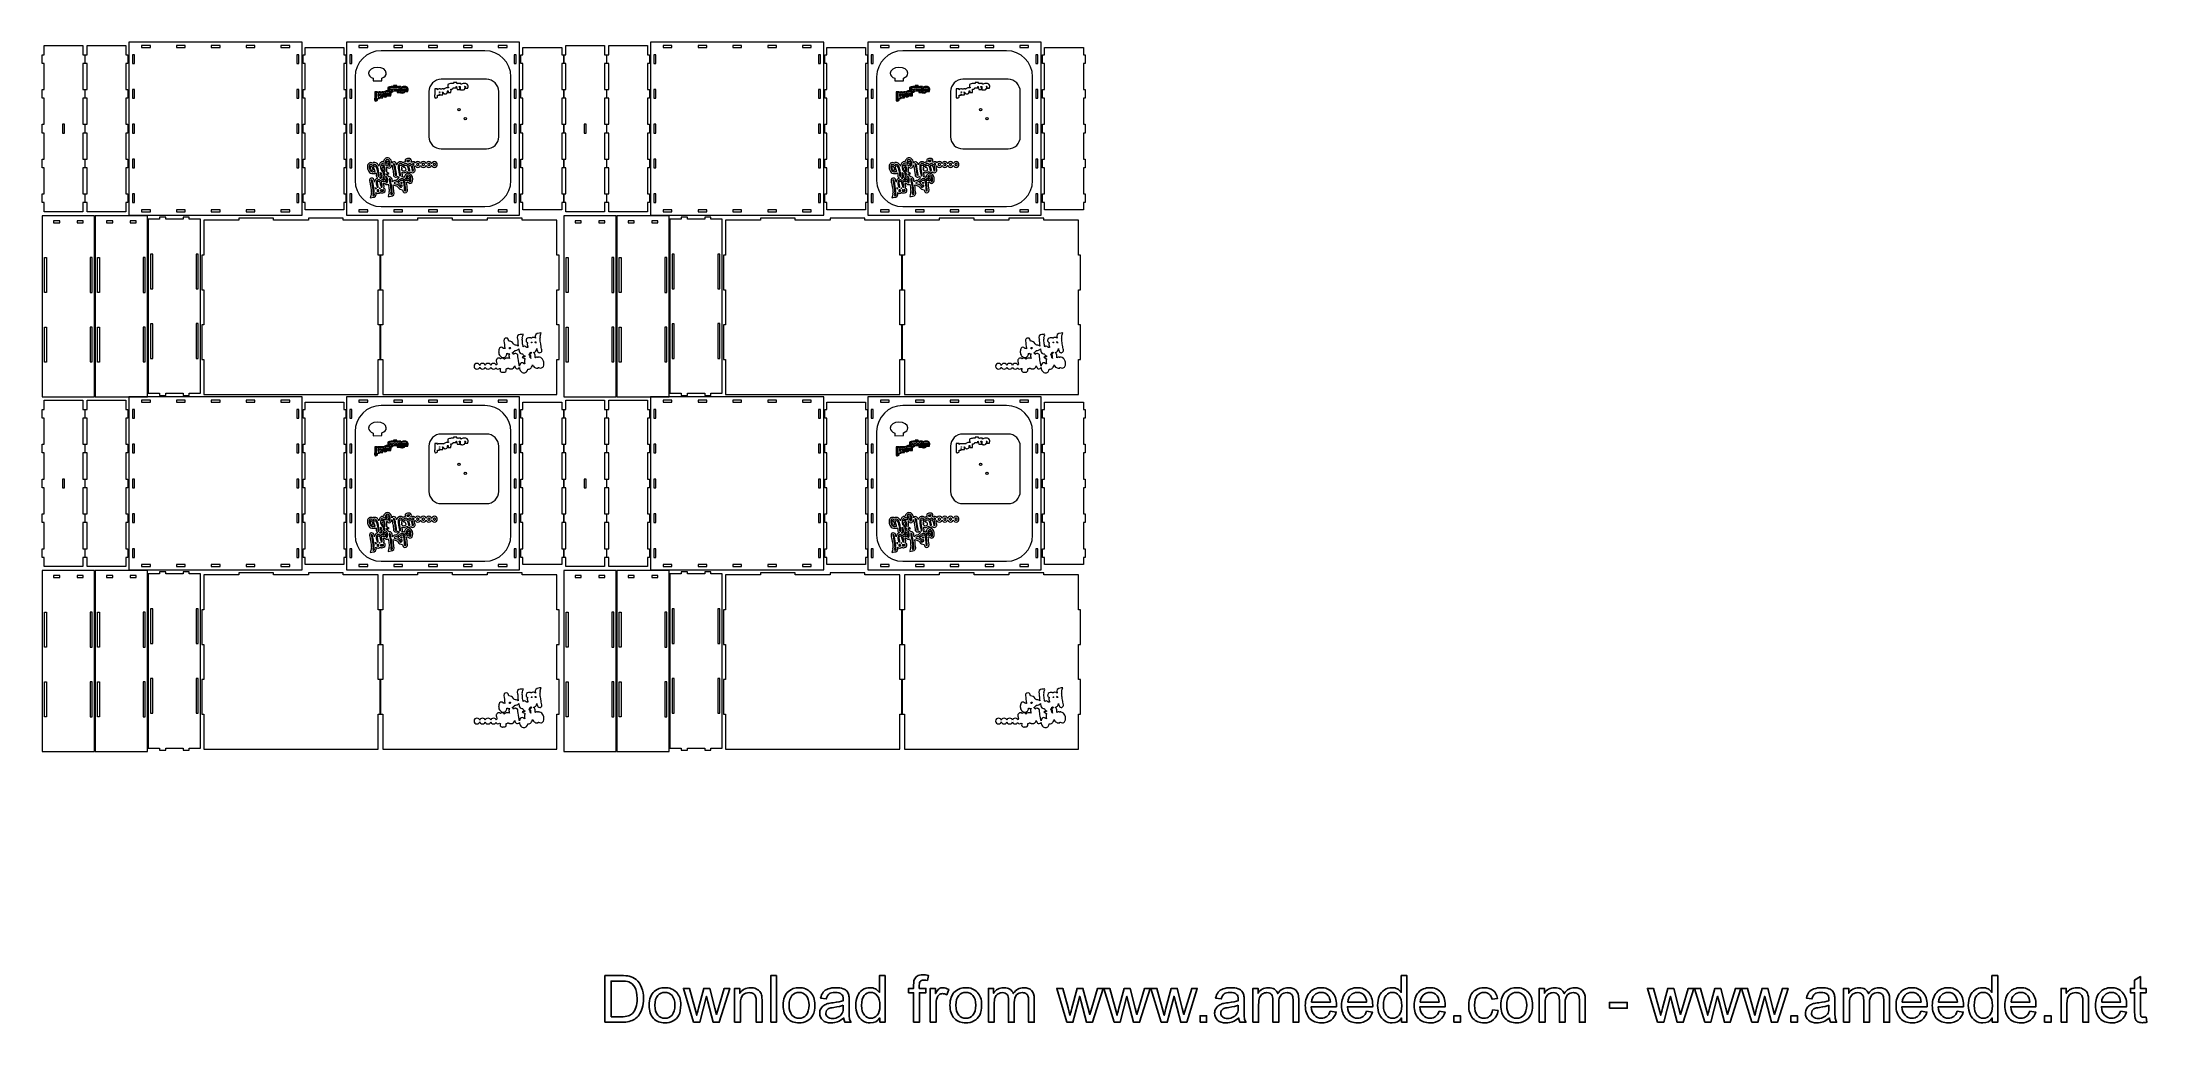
# Model space of a CAD drawing. Header units: millimetres. Extents: x -599 to 1818, y -719 to 408.
import ezdxf

# ---------------------------------------------------------------- set-up
doc = ezdxf.new("R2010")
doc.units = ezdxf.units.MM
doc.header["$MEASUREMENT"] = 0
doc.layers.add('Layer 1', color=7, linetype='Continuous')

msp = doc.modelspace()

# ---------------------------------------------------------------- linework, layer by layer
at = {"layer": 'Layer 1', "color": 250, "lineweight": 18}
for points, knots in [([(-552.0436, 403.6908), (-552.0436, 403.6908), (-596.6436, 403.6908), (-596.6436, 403.6908), (-596.6436, 403.6908), (-596.6436, 403.6908), (-596.6436, 393.0545), (-596.6436, 393.0545), (-596.6436, 393.0545), (-596.6436, 393.0545), (-598.9163, 393.0545), (-598.9163, 393.0545), (-598.9163, 393.0545), (-598.9163, 393.0545), (-598.9163, 383.0545), (-598.9163, 383.0545), (-598.9163, 383.0545), (-598.9163, 383.0545), (-596.6436, 383.0545), (-596.6436, 383.0545), (-596.6436, 383.0545), (-596.6436, 383.0545), (-596.6436, 353.0545), (-596.6436, 353.0545), (-596.6436, 353.0545), (-596.6436, 353.0545), (-598.9163, 353.0545), (-598.9163, 353.0545), (-598.9163, 353.0545), (-598.9163, 353.0545), (-598.9163, 343.0545), (-598.9163, 343.0545), (-598.9163, 343.0545), (-598.9163, 343.0545), (-596.6436, 343.0545), (-596.6436, 343.0545), (-596.6436, 343.0545), (-596.6436, 343.0545), (-596.6436, 313.0545), (-596.6436, 313.0545), (-596.6436, 313.0545), (-596.6436, 313.0545), (-598.9163, 313.0545), (-598.9163, 313.0545), (-598.9163, 313.0545), (-598.9163, 313.0545), (-598.9163, 303.0545), (-598.9163, 303.0545), (-598.9163, 303.0545), (-598.9163, 303.0545), (-596.6436, 303.0545), (-596.6436, 303.0545), (-596.6436, 303.0545), (-596.6436, 303.0545), (-596.6436, 273.0545), (-596.6436, 273.0545), (-596.6436, 273.0545), (-596.6436, 273.0545), (-598.9163, 273.0545), (-598.9163, 273.0545), (-598.9163, 273.0545), (-598.9163, 273.0545), (-598.9163, 263.0545), (-598.9163, 263.0545), (-598.9163, 263.0545), (-598.9163, 263.0545), (-596.6436, 263.0545), (-596.6436, 263.0545), (-596.6436, 263.0545), (-596.6436, 263.0545), (-596.6436, 233.0545), (-596.6436, 233.0545), (-596.6436, 233.0545), (-596.6436, 233.0545), (-598.9163, 233.0545), (-598.9163, 233.0545), (-598.9163, 233.0545), (-598.9163, 233.0545), (-598.9163, 223.0545), (-598.9163, 223.0545), (-598.9163, 223.0545), (-598.9163, 223.0545), (-596.6436, 223.0545), (-596.6436, 223.0545), (-596.6436, 223.0545), (-596.6436, 223.0545), (-596.6436, 212.4182), (-596.6436, 212.4182), (-596.6436, 212.4182), (-596.6436, 212.4182), (-552.0436, 212.4182), (-552.0436, 212.4182), (-552.0436, 212.4182), (-552.0436, 212.4182), (-552.0436, 223.0545), (-552.0436, 223.0545), (-552.0436, 223.0545), (-552.0436, 223.0545), (-549.7709, 223.0545), (-549.7709, 223.0545), (-549.7709, 223.0545), (-549.7709, 223.0545), (-549.7709, 233.0545), (-549.7709, 233.0545), (-549.7709, 233.0545), (-549.7709, 233.0545), (-552.0436, 233.0545), (-552.0436, 233.0545), (-552.0436, 233.0545), (-552.0436, 233.0545), (-552.0436, 263.0545), (-552.0436, 263.0545), (-552.0436, 263.0545), (-552.0436, 263.0545), (-549.7709, 263.0545), (-549.7709, 263.0545), (-549.7709, 263.0545), (-549.7709, 263.0545), (-549.7709, 273.0545), (-549.7709, 273.0545), (-549.7709, 273.0545), (-549.7709, 273.0545), (-552.0436, 273.0545), (-552.0436, 273.0545), (-552.0436, 273.0545), (-552.0436, 273.0545), (-552.0436, 303.0545), (-552.0436, 303.0545), (-552.0436, 303.0545), (-552.0436, 303.0545), (-549.7709, 303.0545), (-549.7709, 303.0545), (-549.7709, 303.0545), (-549.7709, 303.0545), (-549.7709, 313.0545), (-549.7709, 313.0545), (-549.7709, 313.0545), (-549.7709, 313.0545), (-552.0436, 313.0545), (-552.0436, 313.0545), (-552.0436, 313.0545), (-552.0436, 313.0545), (-552.0436, 343.0545), (-552.0436, 343.0545), (-552.0436, 343.0545), (-552.0436, 343.0545), (-549.7709, 343.0545), (-549.7709, 343.0545), (-549.7709, 343.0545), (-549.7709, 343.0545), (-549.7709, 353.0545), (-549.7709, 353.0545), (-549.7709, 353.0545), (-549.7709, 353.0545), (-552.0436, 353.0545), (-552.0436, 353.0545), (-552.0436, 353.0545), (-552.0436, 353.0545), (-552.0436, 383.0545), (-552.0436, 383.0545), (-552.0436, 383.0545), (-552.0436, 383.0545), (-549.7709, 383.0545), (-549.7709, 383.0545), (-549.7709, 383.0545), (-549.7709, 383.0545), (-549.7709, 393.0545), (-549.7709, 393.0545), (-549.7709, 393.0545), (-549.7709, 393.0545), (-552.0436, 393.0545), (-552.0436, 393.0545), (-552.0436, 393.0545), (-552.0436, 393.0545), (-552.0436, 403.6908), (-552.0436, 403.6908)], [0, 0, 0, 0, 0.022222222, 0.022222222, 0.022222222, 0.022222222, 0.044444444, 0.044444444, 0.044444444, 0.044444444, 0.066666667, 0.066666667, 0.066666667, 0.066666667, 0.088888889, 0.088888889, 0.088888889, 0.088888889, 0.111111111, 0.111111111, 0.111111111, 0.111111111, 0.133333333, 0.133333333, 0.133333333, 0.133333333, 0.155555556, 0.155555556, 0.155555556, 0.155555556, 0.177777778, 0.177777778, 0.177777778, 0.177777778, 0.2, 0.2, 0.2, 0.2, 0.222222222, 0.222222222, 0.222222222, 0.222222222, 0.244444444, 0.244444444, 0.244444444, 0.244444444, 0.266666667, 0.266666667, 0.266666667, 0.266666667, 0.288888889, 0.288888889, 0.288888889, 0.288888889, 0.311111111, 0.311111111, 0.311111111, 0.311111111, 0.333333333, 0.333333333, 0.333333333, 0.333333333, 0.355555556, 0.355555556, 0.355555556, 0.355555556, 0.377777778, 0.377777778, 0.377777778, 0.377777778, 0.4, 0.4, 0.4, 0.4, 0.422222222, 0.422222222, 0.422222222, 0.422222222, 0.444444444, 0.444444444, 0.444444444, 0.444444444, 0.466666667, 0.466666667, 0.466666667, 0.466666667, 0.488888889, 0.488888889, 0.488888889, 0.488888889, 0.511111111, 0.511111111, 0.511111111, 0.511111111, 0.533333333, 0.533333333, 0.533333333, 0.533333333, 0.555555556, 0.555555556, 0.555555556, 0.555555556, 0.577777778, 0.577777778, 0.577777778, 0.577777778, 0.6, 0.6, 0.6, 0.6, 0.622222222, 0.622222222, 0.622222222, 0.622222222, 0.644444444, 0.644444444, 0.644444444, 0.644444444, 0.666666667, 0.666666667, 0.666666667, 0.666666667, 0.688888889, 0.688888889, 0.688888889, 0.688888889, 0.711111111, 0.711111111, 0.711111111, 0.711111111, 0.733333333, 0.733333333, 0.733333333, 0.733333333, 0.755555556, 0.755555556, 0.755555556, 0.755555556, 0.777777778, 0.777777778, 0.777777778, 0.777777778, 0.8, 0.8, 0.8, 0.8, 0.822222222, 0.822222222, 0.822222222, 0.822222222, 0.844444444, 0.844444444, 0.844444444, 0.844444444, 0.866666667, 0.866666667, 0.866666667, 0.866666667, 0.888888889, 0.888888889, 0.888888889, 0.888888889, 0.911111111, 0.911111111, 0.911111111, 0.911111111, 0.933333333, 0.933333333, 0.933333333, 0.933333333, 0.955555556, 0.955555556, 0.955555556, 0.955555556, 1, 1, 1, 1]), ([(-502.5854, 403.6908), (-502.5854, 403.6908), (-547.1854, 403.6908), (-547.1854, 403.6908), (-547.1854, 403.6908), (-547.1854, 403.6908), (-547.1854, 393.0545), (-547.1854, 393.0545), (-547.1854, 393.0545), (-547.1854, 393.0545), (-549.4581, 393.0545), (-549.4581, 393.0545), (-549.4581, 393.0545), (-549.4581, 393.0545), (-549.4581, 383.0545), (-549.4581, 383.0545), (-549.4581, 383.0545), (-549.4581, 383.0545), (-547.1854, 383.0545), (-547.1854, 383.0545), (-547.1854, 383.0545), (-547.1854, 383.0545), (-547.1854, 353.0545), (-547.1854, 353.0545), (-547.1854, 353.0545), (-547.1854, 353.0545), (-549.4581, 353.0545), (-549.4581, 353.0545), (-549.4581, 353.0545), (-549.4581, 353.0545), (-549.4581, 343.0545), (-549.4581, 343.0545), (-549.4581, 343.0545), (-549.4581, 343.0545), (-547.1854, 343.0545), (-547.1854, 343.0545), (-547.1854, 343.0545), (-547.1854, 343.0545), (-547.1854, 313.0545), (-547.1854, 313.0545), (-547.1854, 313.0545), (-547.1854, 313.0545), (-549.4581, 313.0545), (-549.4581, 313.0545), (-549.4581, 313.0545), (-549.4581, 313.0545), (-549.4581, 303.0545), (-549.4581, 303.0545), (-549.4581, 303.0545), (-549.4581, 303.0545), (-547.1854, 303.0545), (-547.1854, 303.0545), (-547.1854, 303.0545), (-547.1854, 303.0545), (-547.1854, 273.0545), (-547.1854, 273.0545), (-547.1854, 273.0545), (-547.1854, 273.0545), (-549.4581, 273.0545), (-549.4581, 273.0545), (-549.4581, 273.0545), (-549.4581, 273.0545), (-549.4581, 263.0545), (-549.4581, 263.0545), (-549.4581, 263.0545), (-549.4581, 263.0545), (-547.1854, 263.0545), (-547.1854, 263.0545), (-547.1854, 263.0545), (-547.1854, 263.0545), (-547.1854, 233.0545), (-547.1854, 233.0545), (-547.1854, 233.0545), (-547.1854, 233.0545), (-549.4581, 233.0545), (-549.4581, 233.0545), (-549.4581, 233.0545), (-549.4581, 233.0545), (-549.4581, 223.0545), (-549.4581, 223.0545), (-549.4581, 223.0545), (-549.4581, 223.0545), (-547.1854, 223.0545), (-547.1854, 223.0545), (-547.1854, 223.0545), (-547.1854, 223.0545), (-547.1854, 212.4182), (-547.1854, 212.4182), (-547.1854, 212.4182), (-547.1854, 212.4182), (-502.5854, 212.4182), (-502.5854, 212.4182), (-502.5854, 212.4182), (-502.5854, 212.4182), (-502.5854, 223.0545), (-502.5854, 223.0545), (-502.5854, 223.0545), (-502.5854, 223.0545), (-500.3127, 223.0545), (-500.3127, 223.0545), (-500.3127, 223.0545), (-500.3127, 223.0545), (-500.3127, 233.0545), (-500.3127, 233.0545), (-500.3127, 233.0545), (-500.3127, 233.0545), (-502.5854, 233.0545), (-502.5854, 233.0545), (-502.5854, 233.0545), (-502.5854, 233.0545), (-502.5854, 263.0545), (-502.5854, 263.0545), (-502.5854, 263.0545), (-502.5854, 263.0545), (-500.3127, 263.0545), (-500.3127, 263.0545), (-500.3127, 263.0545), (-500.3127, 263.0545), (-500.3127, 273.0545), (-500.3127, 273.0545), (-500.3127, 273.0545), (-500.3127, 273.0545), (-502.5854, 273.0545), (-502.5854, 273.0545), (-502.5854, 273.0545), (-502.5854, 273.0545), (-502.5854, 303.0545), (-502.5854, 303.0545), (-502.5854, 303.0545), (-502.5854, 303.0545), (-500.3127, 303.0545), (-500.3127, 303.0545), (-500.3127, 303.0545), (-500.3127, 303.0545), (-500.3127, 313.0545), (-500.3127, 313.0545), (-500.3127, 313.0545), (-500.3127, 313.0545), (-502.5854, 313.0545), (-502.5854, 313.0545), (-502.5854, 313.0545), (-502.5854, 313.0545), (-502.5854, 343.0545), (-502.5854, 343.0545), (-502.5854, 343.0545), (-502.5854, 343.0545), (-500.3127, 343.0545), (-500.3127, 343.0545), (-500.3127, 343.0545), (-500.3127, 343.0545), (-500.3127, 353.0545), (-500.3127, 353.0545), (-500.3127, 353.0545), (-500.3127, 353.0545), (-502.5854, 353.0545), (-502.5854, 353.0545), (-502.5854, 353.0545), (-502.5854, 353.0545), (-502.5854, 383.0545), (-502.5854, 383.0545), (-502.5854, 383.0545), (-502.5854, 383.0545), (-500.3127, 383.0545), (-500.3127, 383.0545), (-500.3127, 383.0545), (-500.3127, 383.0545), (-500.3127, 393.0545), (-500.3127, 393.0545), (-500.3127, 393.0545), (-500.3127, 393.0545), (-502.5854, 393.0545), (-502.5854, 393.0545), (-502.5854, 393.0545), (-502.5854, 393.0545), (-502.5854, 403.6908), (-502.5854, 403.6908)], [0, 0, 0, 0, 0.022222222, 0.022222222, 0.022222222, 0.022222222, 0.044444444, 0.044444444, 0.044444444, 0.044444444, 0.066666667, 0.066666667, 0.066666667, 0.066666667, 0.088888889, 0.088888889, 0.088888889, 0.088888889, 0.111111111, 0.111111111, 0.111111111, 0.111111111, 0.133333333, 0.133333333, 0.133333333, 0.133333333, 0.155555556, 0.155555556, 0.155555556, 0.155555556, 0.177777778, 0.177777778, 0.177777778, 0.177777778, 0.2, 0.2, 0.2, 0.2, 0.222222222, 0.222222222, 0.222222222, 0.222222222, 0.244444444, 0.244444444, 0.244444444, 0.244444444, 0.266666667, 0.266666667, 0.266666667, 0.266666667, 0.288888889, 0.288888889, 0.288888889, 0.288888889, 0.311111111, 0.311111111, 0.311111111, 0.311111111, 0.333333333, 0.333333333, 0.333333333, 0.333333333, 0.355555556, 0.355555556, 0.355555556, 0.355555556, 0.377777778, 0.377777778, 0.377777778, 0.377777778, 0.4, 0.4, 0.4, 0.4, 0.422222222, 0.422222222, 0.422222222, 0.422222222, 0.444444444, 0.444444444, 0.444444444, 0.444444444, 0.466666667, 0.466666667, 0.466666667, 0.466666667, 0.488888889, 0.488888889, 0.488888889, 0.488888889, 0.511111111, 0.511111111, 0.511111111, 0.511111111, 0.533333333, 0.533333333, 0.533333333, 0.533333333, 0.555555556, 0.555555556, 0.555555556, 0.555555556, 0.577777778, 0.577777778, 0.577777778, 0.577777778, 0.6, 0.6, 0.6, 0.6, 0.622222222, 0.622222222, 0.622222222, 0.622222222, 0.644444444, 0.644444444, 0.644444444, 0.644444444, 0.666666667, 0.666666667, 0.666666667, 0.666666667, 0.688888889, 0.688888889, 0.688888889, 0.688888889, 0.711111111, 0.711111111, 0.711111111, 0.711111111, 0.733333333, 0.733333333, 0.733333333, 0.733333333, 0.755555556, 0.755555556, 0.755555556, 0.755555556, 0.777777778, 0.777777778, 0.777777778, 0.777777778, 0.8, 0.8, 0.8, 0.8, 0.822222222, 0.822222222, 0.822222222, 0.822222222, 0.844444444, 0.844444444, 0.844444444, 0.844444444, 0.866666667, 0.866666667, 0.866666667, 0.866666667, 0.888888889, 0.888888889, 0.888888889, 0.888888889, 0.911111111, 0.911111111, 0.911111111, 0.911111111, 0.933333333, 0.933333333, 0.933333333, 0.933333333, 0.955555556, 0.955555556, 0.955555556, 0.955555556, 1, 1, 1, 1]), ([(-300.1339, 208.5545), (-300.1339, 208.5545), (-499.1339, 208.5545), (-499.1339, 208.5545), (-499.1339, 208.5545), (-499.1339, 208.5545), (-499.1339, 407.5545), (-499.1339, 407.5545), (-499.1339, 407.5545), (-499.1339, 407.5545), (-300.1339, 407.5545), (-300.1339, 407.5545), (-300.1339, 407.5545), (-300.1339, 407.5545), (-300.1339, 208.5545), (-300.1339, 208.5545)], [0, 0, 0, 0, 0.2, 0.2, 0.2, 0.2, 0.4, 0.4, 0.4, 0.4, 0.6, 0.6, 0.6, 0.6, 1, 1, 1, 1]), ([(-492.9975, 383.0545), (-492.9975, 383.0545), (-495.2702, 383.0545), (-495.2702, 383.0545), (-495.2702, 383.0545), (-495.2702, 383.0545), (-495.2702, 393.0545), (-495.2702, 393.0545), (-495.2702, 393.0545), (-495.2702, 393.0545), (-492.9975, 393.0545), (-492.9975, 393.0545), (-492.9975, 393.0545), (-492.9975, 393.0545), (-492.9975, 383.0545), (-492.9975, 383.0545)], [0, 0, 0, 0, 0.2, 0.2, 0.2, 0.2, 0.4, 0.4, 0.4, 0.4, 0.6, 0.6, 0.6, 0.6, 1, 1, 1, 1]), ([(-474.6339, 403.6908), (-474.6339, 403.6908), (-474.6339, 401.4181), (-474.6339, 401.4181), (-474.6339, 401.4181), (-474.6339, 401.4181), (-484.6338, 401.4181), (-484.6338, 401.4181), (-484.6338, 401.4181), (-484.6338, 401.4181), (-484.6338, 403.6908), (-484.6338, 403.6908), (-484.6338, 403.6908), (-484.6338, 403.6908), (-474.6339, 403.6908), (-474.6339, 403.6908)], [0, 0, 0, 0, 0.2, 0.2, 0.2, 0.2, 0.4, 0.4, 0.4, 0.4, 0.6, 0.6, 0.6, 0.6, 1, 1, 1, 1]), ([(-434.6338, 403.6908), (-434.6338, 403.6908), (-434.6338, 401.4181), (-434.6338, 401.4181), (-434.6338, 401.4181), (-434.6338, 401.4181), (-444.6339, 401.4181), (-444.6339, 401.4181), (-444.6339, 401.4181), (-444.6339, 401.4181), (-444.6339, 403.6908), (-444.6339, 403.6908), (-444.6339, 403.6908), (-444.6339, 403.6908), (-434.6338, 403.6908), (-434.6338, 403.6908)], [0, 0, 0, 0, 0.2, 0.2, 0.2, 0.2, 0.4, 0.4, 0.4, 0.4, 0.6, 0.6, 0.6, 0.6, 1, 1, 1, 1]), ([(-394.6338, 403.6908), (-394.6338, 403.6908), (-394.6338, 401.4181), (-394.6338, 401.4181), (-394.6338, 401.4181), (-394.6338, 401.4181), (-404.6339, 401.4181), (-404.6339, 401.4181), (-404.6339, 401.4181), (-404.6339, 401.4181), (-404.6339, 403.6908), (-404.6339, 403.6908), (-404.6339, 403.6908), (-404.6339, 403.6908), (-394.6338, 403.6908), (-394.6338, 403.6908)], [0, 0, 0, 0, 0.2, 0.2, 0.2, 0.2, 0.4, 0.4, 0.4, 0.4, 0.6, 0.6, 0.6, 0.6, 1, 1, 1, 1]), ([(-354.6339, 403.6908), (-354.6339, 403.6908), (-354.6339, 401.4181), (-354.6339, 401.4181), (-354.6339, 401.4181), (-354.6339, 401.4181), (-364.6338, 401.4181), (-364.6338, 401.4181), (-364.6338, 401.4181), (-364.6338, 401.4181), (-364.6338, 403.6908), (-364.6338, 403.6908), (-364.6338, 403.6908), (-364.6338, 403.6908), (-354.6339, 403.6908), (-354.6339, 403.6908)], [0, 0, 0, 0, 0.2, 0.2, 0.2, 0.2, 0.4, 0.4, 0.4, 0.4, 0.6, 0.6, 0.6, 0.6, 1, 1, 1, 1]), ([(-314.6339, 403.6908), (-314.6339, 403.6908), (-314.6339, 401.4181), (-314.6339, 401.4181), (-314.6339, 401.4181), (-314.6339, 401.4181), (-324.6338, 401.4181), (-324.6338, 401.4181), (-324.6338, 401.4181), (-324.6338, 401.4181), (-324.6338, 403.6908), (-324.6338, 403.6908), (-324.6338, 403.6908), (-324.6338, 403.6908), (-314.6339, 403.6908), (-314.6339, 403.6908)], [0, 0, 0, 0, 0.2, 0.2, 0.2, 0.2, 0.4, 0.4, 0.4, 0.4, 0.6, 0.6, 0.6, 0.6, 1, 1, 1, 1]), ([(-303.9975, 383.0545), (-303.9975, 383.0545), (-306.2702, 383.0545), (-306.2702, 383.0545), (-306.2702, 383.0545), (-306.2702, 383.0545), (-306.2702, 393.0545), (-306.2702, 393.0545), (-306.2702, 393.0545), (-306.2702, 393.0545), (-303.9975, 393.0545), (-303.9975, 393.0545), (-303.9975, 393.0545), (-303.9975, 393.0545), (-303.9975, 383.0545), (-303.9975, 383.0545)], [0, 0, 0, 0, 0.2, 0.2, 0.2, 0.2, 0.4, 0.4, 0.4, 0.4, 0.6, 0.6, 0.6, 0.6, 1, 1, 1, 1]), ([(-252.297, 401.4181), (-252.297, 401.4181), (-296.8969, 401.4181), (-296.8969, 401.4181), (-296.8969, 401.4181), (-296.8969, 401.4181), (-296.8969, 393.0545), (-296.8969, 393.0545), (-296.8969, 393.0545), (-296.8969, 393.0545), (-299.1696, 393.0545), (-299.1696, 393.0545), (-299.1696, 393.0545), (-299.1696, 393.0545), (-299.1696, 383.0545), (-299.1696, 383.0545), (-299.1696, 383.0545), (-299.1696, 383.0545), (-296.8969, 383.0545), (-296.8969, 383.0545), (-296.8969, 383.0545), (-296.8969, 383.0545), (-296.8969, 353.0545), (-296.8969, 353.0545), (-296.8969, 353.0545), (-296.8969, 353.0545), (-299.1696, 353.0545), (-299.1696, 353.0545), (-299.1696, 353.0545), (-299.1696, 353.0545), (-299.1696, 343.0545), (-299.1696, 343.0545), (-299.1696, 343.0545), (-299.1696, 343.0545), (-296.8969, 343.0545), (-296.8969, 343.0545), (-296.8969, 343.0545), (-296.8969, 343.0545), (-296.8969, 313.0545), (-296.8969, 313.0545), (-296.8969, 313.0545), (-296.8969, 313.0545), (-299.1696, 313.0545), (-299.1696, 313.0545), (-299.1696, 313.0545), (-299.1696, 313.0545), (-299.1696, 303.0545), (-299.1696, 303.0545), (-299.1696, 303.0545), (-299.1696, 303.0545), (-296.8969, 303.0545), (-296.8969, 303.0545), (-296.8969, 303.0545), (-296.8969, 303.0545), (-296.8969, 273.0545), (-296.8969, 273.0545), (-296.8969, 273.0545), (-296.8969, 273.0545), (-299.1696, 273.0545), (-299.1696, 273.0545), (-299.1696, 273.0545), (-299.1696, 273.0545), (-299.1696, 263.0545), (-299.1696, 263.0545), (-299.1696, 263.0545), (-299.1696, 263.0545), (-296.8969, 263.0545), (-296.8969, 263.0545), (-296.8969, 263.0545), (-296.8969, 263.0545), (-296.8969, 233.0545), (-296.8969, 233.0545), (-296.8969, 233.0545), (-296.8969, 233.0545), (-299.1696, 233.0545), (-299.1696, 233.0545), (-299.1696, 233.0545), (-299.1696, 233.0545), (-299.1696, 223.0545), (-299.1696, 223.0545), (-299.1696, 223.0545), (-299.1696, 223.0545), (-296.8969, 223.0545), (-296.8969, 223.0545), (-296.8969, 223.0545), (-296.8969, 223.0545), (-296.8928, 214.6909), (-296.8928, 214.6909), (-296.8928, 214.6909), (-296.8928, 214.6909), (-252.2929, 214.6909), (-252.2929, 214.6909), (-252.2929, 214.6909), (-252.2929, 214.6909), (-252.297, 223.0545), (-252.297, 223.0545), (-252.297, 223.0545), (-252.297, 223.0545), (-250.0243, 223.0545), (-250.0243, 223.0545), (-250.0243, 223.0545), (-250.0243, 223.0545), (-250.0243, 233.0545), (-250.0243, 233.0545), (-250.0243, 233.0545), (-250.0243, 233.0545), (-252.297, 233.0545), (-252.297, 233.0545), (-252.297, 233.0545), (-252.297, 233.0545), (-252.297, 263.0545), (-252.297, 263.0545), (-252.297, 263.0545), (-252.297, 263.0545), (-250.0243, 263.0545), (-250.0243, 263.0545), (-250.0243, 263.0545), (-250.0243, 263.0545), (-250.0243, 273.0545), (-250.0243, 273.0545), (-250.0243, 273.0545), (-250.0243, 273.0545), (-252.297, 273.0545), (-252.297, 273.0545), (-252.297, 273.0545), (-252.297, 273.0545), (-252.297, 303.0545), (-252.297, 303.0545), (-252.297, 303.0545), (-252.297, 303.0545), (-250.0243, 303.0545), (-250.0243, 303.0545), (-250.0243, 303.0545), (-250.0243, 303.0545), (-250.0243, 313.0545), (-250.0243, 313.0545), (-250.0243, 313.0545), (-250.0243, 313.0545), (-252.297, 313.0545), (-252.297, 313.0545), (-252.297, 313.0545), (-252.297, 313.0545), (-252.297, 343.0545), (-252.297, 343.0545), (-252.297, 343.0545), (-252.297, 343.0545), (-250.0243, 343.0545), (-250.0243, 343.0545), (-250.0243, 343.0545), (-250.0243, 343.0545), (-250.0243, 353.0545), (-250.0243, 353.0545), (-250.0243, 353.0545), (-250.0243, 353.0545), (-252.297, 353.0545), (-252.297, 353.0545), (-252.297, 353.0545), (-252.297, 353.0545), (-252.297, 383.0545), (-252.297, 383.0545), (-252.297, 383.0545), (-252.297, 383.0545), (-250.0243, 383.0545), (-250.0243, 383.0545), (-250.0243, 383.0545), (-250.0243, 383.0545), (-250.0243, 393.0545), (-250.0243, 393.0545), (-250.0243, 393.0545), (-250.0243, 393.0545), (-252.297, 393.0545), (-252.297, 393.0545), (-252.297, 393.0545), (-252.297, 393.0545), (-252.297, 401.4181), (-252.297, 401.4181)], [0, 0, 0, 0, 0.022222222, 0.022222222, 0.022222222, 0.022222222, 0.044444444, 0.044444444, 0.044444444, 0.044444444, 0.066666667, 0.066666667, 0.066666667, 0.066666667, 0.088888889, 0.088888889, 0.088888889, 0.088888889, 0.111111111, 0.111111111, 0.111111111, 0.111111111, 0.133333333, 0.133333333, 0.133333333, 0.133333333, 0.155555556, 0.155555556, 0.155555556, 0.155555556, 0.177777778, 0.177777778, 0.177777778, 0.177777778, 0.2, 0.2, 0.2, 0.2, 0.222222222, 0.222222222, 0.222222222, 0.222222222, 0.244444444, 0.244444444, 0.244444444, 0.244444444, 0.266666667, 0.266666667, 0.266666667, 0.266666667, 0.288888889, 0.288888889, 0.288888889, 0.288888889, 0.311111111, 0.311111111, 0.311111111, 0.311111111, 0.333333333, 0.333333333, 0.333333333, 0.333333333, 0.355555556, 0.355555556, 0.355555556, 0.355555556, 0.377777778, 0.377777778, 0.377777778, 0.377777778, 0.4, 0.4, 0.4, 0.4, 0.422222222, 0.422222222, 0.422222222, 0.422222222, 0.444444444, 0.444444444, 0.444444444, 0.444444444, 0.466666667, 0.466666667, 0.466666667, 0.466666667, 0.488888889, 0.488888889, 0.488888889, 0.488888889, 0.511111111, 0.511111111, 0.511111111, 0.511111111, 0.533333333, 0.533333333, 0.533333333, 0.533333333, 0.555555556, 0.555555556, 0.555555556, 0.555555556, 0.577777778, 0.577777778, 0.577777778, 0.577777778, 0.6, 0.6, 0.6, 0.6, 0.622222222, 0.622222222, 0.622222222, 0.622222222, 0.644444444, 0.644444444, 0.644444444, 0.644444444, 0.666666667, 0.666666667, 0.666666667, 0.666666667, 0.688888889, 0.688888889, 0.688888889, 0.688888889, 0.711111111, 0.711111111, 0.711111111, 0.711111111, 0.733333333, 0.733333333, 0.733333333, 0.733333333, 0.755555556, 0.755555556, 0.755555556, 0.755555556, 0.777777778, 0.777777778, 0.777777778, 0.777777778, 0.8, 0.8, 0.8, 0.8, 0.822222222, 0.822222222, 0.822222222, 0.822222222, 0.844444444, 0.844444444, 0.844444444, 0.844444444, 0.866666667, 0.866666667, 0.866666667, 0.866666667, 0.888888889, 0.888888889, 0.888888889, 0.888888889, 0.911111111, 0.911111111, 0.911111111, 0.911111111, 0.933333333, 0.933333333, 0.933333333, 0.933333333, 0.955555556, 0.955555556, 0.955555556, 0.955555556, 1, 1, 1, 1]), ([(-50.5845, 208.5545), (-50.5845, 208.5545), (-249.5845, 208.5545), (-249.5845, 208.5545), (-249.5845, 208.5545), (-249.5845, 208.5545), (-249.5845, 407.5545), (-249.5845, 407.5545), (-249.5845, 407.5545), (-249.5845, 407.5545), (-50.5845, 407.5545), (-50.5845, 407.5545), (-50.5845, 407.5545), (-50.5845, 407.5545), (-50.5845, 208.5545), (-50.5845, 208.5545)], [0, 0, 0, 0, 0.2, 0.2, 0.2, 0.2, 0.4, 0.4, 0.4, 0.4, 0.6, 0.6, 0.6, 0.6, 1, 1, 1, 1]), ([(-243.4481, 383.0545), (-243.4481, 383.0545), (-245.7208, 383.0545), (-245.7208, 383.0545), (-245.7208, 383.0545), (-245.7208, 383.0545), (-245.7208, 393.0545), (-245.7208, 393.0545), (-245.7208, 393.0545), (-245.7208, 393.0545), (-243.4481, 393.0545), (-243.4481, 393.0545), (-243.4481, 393.0545), (-243.4481, 393.0545), (-243.4481, 383.0545), (-243.4481, 383.0545)], [0, 0, 0, 0, 0.2, 0.2, 0.2, 0.2, 0.4, 0.4, 0.4, 0.4, 0.6, 0.6, 0.6, 0.6, 1, 1, 1, 1]), ([(-90.5846, 218.5545), (-90.5846, 218.5545), (-209.5844, 218.5545), (-209.5844, 218.5545), (-209.5844, 218.5545), (-226.0845, 218.5545), (-239.5844, 232.0545), (-239.5844, 248.5545), (-239.5844, 248.5545), (-239.5844, 248.5545), (-239.5844, 367.5544), (-239.5844, 367.5544), (-239.5844, 367.5544), (-239.5844, 384.0544), (-226.0845, 397.5544), (-209.5844, 397.5544), (-209.5844, 397.5544), (-209.5844, 397.5544), (-90.5846, 397.5544), (-90.5846, 397.5544), (-90.5846, 397.5544), (-74.0845, 397.5544), (-60.5845, 384.0544), (-60.5845, 367.5544), (-60.5845, 367.5544), (-60.5845, 367.5544), (-60.5845, 248.5545), (-60.5845, 248.5545), (-60.5845, 248.5545), (-60.5845, 232.0545), (-74.0845, 218.5545), (-90.5846, 218.5545)], [0, 0, 0, 0, 0.111111111, 0.111111111, 0.111111111, 0.111111111, 0.222222222, 0.222222222, 0.222222222, 0.222222222, 0.333333333, 0.333333333, 0.333333333, 0.333333333, 0.444444444, 0.444444444, 0.444444444, 0.444444444, 0.555555556, 0.555555556, 0.555555556, 0.555555556, 0.666666667, 0.666666667, 0.666666667, 0.666666667, 0.777777778, 0.777777778, 0.777777778, 0.777777778, 1, 1, 1, 1]), ([(-225.0845, 403.6908), (-225.0845, 403.6908), (-225.0845, 401.4181), (-225.0845, 401.4181), (-225.0845, 401.4181), (-225.0845, 401.4181), (-235.0844, 401.4181), (-235.0844, 401.4181), (-235.0844, 401.4181), (-235.0844, 401.4181), (-235.0844, 403.6908), (-235.0844, 403.6908), (-235.0844, 403.6908), (-235.0844, 403.6908), (-225.0845, 403.6908), (-225.0845, 403.6908)], [0, 0, 0, 0, 0.2, 0.2, 0.2, 0.2, 0.4, 0.4, 0.4, 0.4, 0.6, 0.6, 0.6, 0.6, 1, 1, 1, 1]), ([(-185.0844, 403.6908), (-185.0844, 403.6908), (-185.0844, 401.4181), (-185.0844, 401.4181), (-185.0844, 401.4181), (-185.0844, 401.4181), (-195.0845, 401.4181), (-195.0845, 401.4181), (-195.0845, 401.4181), (-195.0845, 401.4181), (-195.0845, 403.6908), (-195.0845, 403.6908), (-195.0845, 403.6908), (-195.0845, 403.6908), (-185.0844, 403.6908), (-185.0844, 403.6908)], [0, 0, 0, 0, 0.2, 0.2, 0.2, 0.2, 0.4, 0.4, 0.4, 0.4, 0.6, 0.6, 0.6, 0.6, 1, 1, 1, 1]), ([(-145.0844, 403.6908), (-145.0844, 403.6908), (-145.0844, 401.4181), (-145.0844, 401.4181), (-145.0844, 401.4181), (-145.0844, 401.4181), (-155.0845, 401.4181), (-155.0845, 401.4181), (-155.0845, 401.4181), (-155.0845, 401.4181), (-155.0845, 403.6908), (-155.0845, 403.6908), (-155.0845, 403.6908), (-155.0845, 403.6908), (-145.0844, 403.6908), (-145.0844, 403.6908)], [0, 0, 0, 0, 0.2, 0.2, 0.2, 0.2, 0.4, 0.4, 0.4, 0.4, 0.6, 0.6, 0.6, 0.6, 1, 1, 1, 1]), ([(-105.0845, 403.6908), (-105.0845, 403.6908), (-105.0845, 401.4181), (-105.0845, 401.4181), (-105.0845, 401.4181), (-105.0845, 401.4181), (-115.0844, 401.4181), (-115.0844, 401.4181), (-115.0844, 401.4181), (-115.0844, 401.4181), (-115.0844, 403.6908), (-115.0844, 403.6908), (-115.0844, 403.6908), (-115.0844, 403.6908), (-105.0845, 403.6908), (-105.0845, 403.6908)], [0, 0, 0, 0, 0.2, 0.2, 0.2, 0.2, 0.4, 0.4, 0.4, 0.4, 0.6, 0.6, 0.6, 0.6, 1, 1, 1, 1]), ([(-65.0844, 403.6908), (-65.0844, 403.6908), (-65.0844, 401.4181), (-65.0844, 401.4181), (-65.0844, 401.4181), (-65.0844, 401.4181), (-75.0844, 401.4181), (-75.0844, 401.4181), (-75.0844, 401.4181), (-75.0844, 401.4181), (-75.0844, 403.6908), (-75.0844, 403.6908), (-75.0844, 403.6908), (-75.0844, 403.6908), (-65.0844, 403.6908), (-65.0844, 403.6908)], [0, 0, 0, 0, 0.2, 0.2, 0.2, 0.2, 0.4, 0.4, 0.4, 0.4, 0.6, 0.6, 0.6, 0.6, 1, 1, 1, 1]), ([(-54.4481, 383.0545), (-54.4481, 383.0545), (-56.7208, 383.0545), (-56.7208, 383.0545), (-56.7208, 383.0545), (-56.7208, 383.0545), (-56.7208, 393.0545), (-56.7208, 393.0545), (-56.7208, 393.0545), (-56.7208, 393.0545), (-54.4481, 393.0545), (-54.4481, 393.0545), (-54.4481, 393.0545), (-54.4481, 393.0545), (-54.4481, 383.0545), (-54.4481, 383.0545)], [0, 0, 0, 0, 0.2, 0.2, 0.2, 0.2, 0.4, 0.4, 0.4, 0.4, 0.6, 0.6, 0.6, 0.6, 1, 1, 1, 1]), ([(-2.2727, 401.4181), (-2.2727, 401.4181), (-46.8726, 401.4181), (-46.8726, 401.4181), (-46.8726, 401.4181), (-46.8726, 401.4181), (-46.8726, 393.0545), (-46.8726, 393.0545), (-46.8726, 393.0545), (-46.8726, 393.0545), (-49.1453, 393.0545), (-49.1453, 393.0545), (-49.1453, 393.0545), (-49.1453, 393.0545), (-49.1453, 383.0545), (-49.1453, 383.0545), (-49.1453, 383.0545), (-49.1453, 383.0545), (-46.8726, 383.0545), (-46.8726, 383.0545), (-46.8726, 383.0545), (-46.8726, 383.0545), (-46.8726, 353.0545), (-46.8726, 353.0545), (-46.8726, 353.0545), (-46.8726, 353.0545), (-49.1453, 353.0545), (-49.1453, 353.0545), (-49.1453, 353.0545), (-49.1453, 353.0545), (-49.1453, 343.0545), (-49.1453, 343.0545), (-49.1453, 343.0545), (-49.1453, 343.0545), (-46.8726, 343.0545), (-46.8726, 343.0545), (-46.8726, 343.0545), (-46.8726, 343.0545), (-46.8726, 313.0545), (-46.8726, 313.0545), (-46.8726, 313.0545), (-46.8726, 313.0545), (-49.1453, 313.0545), (-49.1453, 313.0545), (-49.1453, 313.0545), (-49.1453, 313.0545), (-49.1453, 303.0545), (-49.1453, 303.0545), (-49.1453, 303.0545), (-49.1453, 303.0545), (-46.8726, 303.0545), (-46.8726, 303.0545), (-46.8726, 303.0545), (-46.8726, 303.0545), (-46.8726, 273.0545), (-46.8726, 273.0545), (-46.8726, 273.0545), (-46.8726, 273.0545), (-49.1453, 273.0545), (-49.1453, 273.0545), (-49.1453, 273.0545), (-49.1453, 273.0545), (-49.1453, 263.0545), (-49.1453, 263.0545), (-49.1453, 263.0545), (-49.1453, 263.0545), (-46.8726, 263.0545), (-46.8726, 263.0545), (-46.8726, 263.0545), (-46.8726, 263.0545), (-46.8726, 233.0545), (-46.8726, 233.0545), (-46.8726, 233.0545), (-46.8726, 233.0545), (-49.1453, 233.0545), (-49.1453, 233.0545), (-49.1453, 233.0545), (-49.1453, 233.0545), (-49.1453, 223.0545), (-49.1453, 223.0545), (-49.1453, 223.0545), (-49.1453, 223.0545), (-46.8726, 223.0545), (-46.8726, 223.0545), (-46.8726, 223.0545), (-46.8726, 223.0545), (-46.8685, 214.6909), (-46.8685, 214.6909), (-46.8685, 214.6909), (-46.8685, 214.6909), (-2.2685, 214.6909), (-2.2685, 214.6909), (-2.2685, 214.6909), (-2.2685, 214.6909), (-2.2727, 223.0545), (-2.2727, 223.0545), (-2.2727, 223.0545), (-2.2727, 223.0545), (0, 223.0545), (0, 223.0545), (0, 223.0545), (0, 223.0545), (0, 233.0545), (0, 233.0545), (0, 233.0545), (0, 233.0545), (-2.2727, 233.0545), (-2.2727, 233.0545), (-2.2727, 233.0545), (-2.2727, 233.0545), (-2.2727, 263.0545), (-2.2727, 263.0545), (-2.2727, 263.0545), (-2.2727, 263.0545), (0, 263.0545), (0, 263.0545), (0, 263.0545), (0, 263.0545), (0, 273.0545), (0, 273.0545), (0, 273.0545), (0, 273.0545), (-2.2727, 273.0545), (-2.2727, 273.0545), (-2.2727, 273.0545), (-2.2727, 273.0545), (-2.2727, 303.0545), (-2.2727, 303.0545), (-2.2727, 303.0545), (-2.2727, 303.0545), (0, 303.0545), (0, 303.0545), (0, 303.0545), (0, 303.0545), (0, 313.0545), (0, 313.0545), (0, 313.0545), (0, 313.0545), (-2.2727, 313.0545), (-2.2727, 313.0545), (-2.2727, 313.0545), (-2.2727, 313.0545), (-2.2727, 343.0545), (-2.2727, 343.0545), (-2.2727, 343.0545), (-2.2727, 343.0545), (0, 343.0545), (0, 343.0545), (0, 343.0545), (0, 343.0545), (0, 353.0545), (0, 353.0545), (0, 353.0545), (0, 353.0545), (-2.2727, 353.0545), (-2.2727, 353.0545), (-2.2727, 353.0545), (-2.2727, 353.0545), (-2.2727, 383.0545), (-2.2727, 383.0545), (-2.2727, 383.0545), (-2.2727, 383.0545), (0, 383.0545), (0, 383.0545), (0, 383.0545), (0, 383.0545), (0, 393.0545), (0, 393.0545), (0, 393.0545), (0, 393.0545), (-2.2727, 393.0545), (-2.2727, 393.0545), (-2.2727, 393.0545), (-2.2727, 393.0545), (-2.2727, 401.4181), (-2.2727, 401.4181)], [0, 0, 0, 0, 0.022222222, 0.022222222, 0.022222222, 0.022222222, 0.044444444, 0.044444444, 0.044444444, 0.044444444, 0.066666667, 0.066666667, 0.066666667, 0.066666667, 0.088888889, 0.088888889, 0.088888889, 0.088888889, 0.111111111, 0.111111111, 0.111111111, 0.111111111, 0.133333333, 0.133333333, 0.133333333, 0.133333333, 0.155555556, 0.155555556, 0.155555556, 0.155555556, 0.177777778, 0.177777778, 0.177777778, 0.177777778, 0.2, 0.2, 0.2, 0.2, 0.222222222, 0.222222222, 0.222222222, 0.222222222, 0.244444444, 0.244444444, 0.244444444, 0.244444444, 0.266666667, 0.266666667, 0.266666667, 0.266666667, 0.288888889, 0.288888889, 0.288888889, 0.288888889, 0.311111111, 0.311111111, 0.311111111, 0.311111111, 0.333333333, 0.333333333, 0.333333333, 0.333333333, 0.355555556, 0.355555556, 0.355555556, 0.355555556, 0.377777778, 0.377777778, 0.377777778, 0.377777778, 0.4, 0.4, 0.4, 0.4, 0.422222222, 0.422222222, 0.422222222, 0.422222222, 0.444444444, 0.444444444, 0.444444444, 0.444444444, 0.466666667, 0.466666667, 0.466666667, 0.466666667, 0.488888889, 0.488888889, 0.488888889, 0.488888889, 0.511111111, 0.511111111, 0.511111111, 0.511111111, 0.533333333, 0.533333333, 0.533333333, 0.533333333, 0.555555556, 0.555555556, 0.555555556, 0.555555556, 0.577777778, 0.577777778, 0.577777778, 0.577777778, 0.6, 0.6, 0.6, 0.6, 0.622222222, 0.622222222, 0.622222222, 0.622222222, 0.644444444, 0.644444444, 0.644444444, 0.644444444, 0.666666667, 0.666666667, 0.666666667, 0.666666667, 0.688888889, 0.688888889, 0.688888889, 0.688888889, 0.711111111, 0.711111111, 0.711111111, 0.711111111, 0.733333333, 0.733333333, 0.733333333, 0.733333333, 0.755555556, 0.755555556, 0.755555556, 0.755555556, 0.777777778, 0.777777778, 0.777777778, 0.777777778, 0.8, 0.8, 0.8, 0.8, 0.822222222, 0.822222222, 0.822222222, 0.822222222, 0.844444444, 0.844444444, 0.844444444, 0.844444444, 0.866666667, 0.866666667, 0.866666667, 0.866666667, 0.888888889, 0.888888889, 0.888888889, 0.888888889, 0.911111111, 0.911111111, 0.911111111, 0.911111111, 0.933333333, 0.933333333, 0.933333333, 0.933333333, 0.955555556, 0.955555556, 0.955555556, 0.955555556, 1, 1, 1, 1]), ([(46.8727, 403.6908), (46.8727, 403.6908), (2.2727, 403.6908), (2.2727, 403.6908), (2.2727, 403.6908), (2.2727, 403.6908), (2.2727, 393.0545), (2.2727, 393.0545), (2.2727, 393.0545), (2.2727, 393.0545), (0, 393.0545), (0, 393.0545), (0, 393.0545), (0, 393.0545), (0, 383.0545), (0, 383.0545), (0, 383.0545), (0, 383.0545), (2.2727, 383.0545), (2.2727, 383.0545), (2.2727, 383.0545), (2.2727, 383.0545), (2.2727, 353.0545), (2.2727, 353.0545), (2.2727, 353.0545), (2.2727, 353.0545), (0, 353.0545), (0, 353.0545), (0, 353.0545), (0, 353.0545), (0, 343.0545), (0, 343.0545), (0, 343.0545), (0, 343.0545), (2.2727, 343.0545), (2.2727, 343.0545), (2.2727, 343.0545), (2.2727, 343.0545), (2.2727, 313.0545), (2.2727, 313.0545), (2.2727, 313.0545), (2.2727, 313.0545), (0, 313.0545), (0, 313.0545), (0, 313.0545), (0, 313.0545), (0, 303.0545), (0, 303.0545), (0, 303.0545), (0, 303.0545), (2.2727, 303.0545), (2.2727, 303.0545), (2.2727, 303.0545), (2.2727, 303.0545), (2.2727, 273.0545), (2.2727, 273.0545), (2.2727, 273.0545), (2.2727, 273.0545), (0, 273.0545), (0, 273.0545), (0, 273.0545), (0, 273.0545), (0, 263.0545), (0, 263.0545), (0, 263.0545), (0, 263.0545), (2.2727, 263.0545), (2.2727, 263.0545), (2.2727, 263.0545), (2.2727, 263.0545), (2.2727, 233.0545), (2.2727, 233.0545), (2.2727, 233.0545), (2.2727, 233.0545), (0, 233.0545), (0, 233.0545), (0, 233.0545), (0, 233.0545), (0, 223.0545), (0, 223.0545), (0, 223.0545), (0, 223.0545), (2.2727, 223.0545), (2.2727, 223.0545), (2.2727, 223.0545), (2.2727, 223.0545), (2.2727, 212.4182), (2.2727, 212.4182), (2.2727, 212.4182), (2.2727, 212.4182), (46.8727, 212.4182), (46.8727, 212.4182), (46.8727, 212.4182), (46.8727, 212.4182), (46.8727, 223.0545), (46.8727, 223.0545), (46.8727, 223.0545), (46.8727, 223.0545), (49.1454, 223.0545), (49.1454, 223.0545), (49.1454, 223.0545), (49.1454, 223.0545), (49.1454, 233.0545), (49.1454, 233.0545), (49.1454, 233.0545), (49.1454, 233.0545), (46.8727, 233.0545), (46.8727, 233.0545), (46.8727, 233.0545), (46.8727, 233.0545), (46.8727, 263.0545), (46.8727, 263.0545), (46.8727, 263.0545), (46.8727, 263.0545), (49.1454, 263.0545), (49.1454, 263.0545), (49.1454, 263.0545), (49.1454, 263.0545), (49.1454, 273.0545), (49.1454, 273.0545), (49.1454, 273.0545), (49.1454, 273.0545), (46.8727, 273.0545), (46.8727, 273.0545), (46.8727, 273.0545), (46.8727, 273.0545), (46.8727, 303.0545), (46.8727, 303.0545), (46.8727, 303.0545), (46.8727, 303.0545), (49.1454, 303.0545), (49.1454, 303.0545), (49.1454, 303.0545), (49.1454, 303.0545), (49.1454, 313.0545), (49.1454, 313.0545), (49.1454, 313.0545), (49.1454, 313.0545), (46.8727, 313.0545), (46.8727, 313.0545), (46.8727, 313.0545), (46.8727, 313.0545), (46.8727, 343.0545), (46.8727, 343.0545), (46.8727, 343.0545), (46.8727, 343.0545), (49.1454, 343.0545), (49.1454, 343.0545), (49.1454, 343.0545), (49.1454, 343.0545), (49.1454, 353.0545), (49.1454, 353.0545), (49.1454, 353.0545), (49.1454, 353.0545), (46.8727, 353.0545), (46.8727, 353.0545), (46.8727, 353.0545), (46.8727, 353.0545), (46.8727, 383.0545), (46.8727, 383.0545), (46.8727, 383.0545), (46.8727, 383.0545), (49.1454, 383.0545), (49.1454, 383.0545), (49.1454, 383.0545), (49.1454, 383.0545), (49.1454, 393.0545), (49.1454, 393.0545), (49.1454, 393.0545), (49.1454, 393.0545), (46.8727, 393.0545), (46.8727, 393.0545), (46.8727, 393.0545), (46.8727, 393.0545), (46.8727, 403.6908), (46.8727, 403.6908)], [0, 0, 0, 0, 0.022222222, 0.022222222, 0.022222222, 0.022222222, 0.044444444, 0.044444444, 0.044444444, 0.044444444, 0.066666667, 0.066666667, 0.066666667, 0.066666667, 0.088888889, 0.088888889, 0.088888889, 0.088888889, 0.111111111, 0.111111111, 0.111111111, 0.111111111, 0.133333333, 0.133333333, 0.133333333, 0.133333333, 0.155555556, 0.155555556, 0.155555556, 0.155555556, 0.177777778, 0.177777778, 0.177777778, 0.177777778, 0.2, 0.2, 0.2, 0.2, 0.222222222, 0.222222222, 0.222222222, 0.222222222, 0.244444444, 0.244444444, 0.244444444, 0.244444444, 0.266666667, 0.266666667, 0.266666667, 0.266666667, 0.288888889, 0.288888889, 0.288888889, 0.288888889, 0.311111111, 0.311111111, 0.311111111, 0.311111111, 0.333333333, 0.333333333, 0.333333333, 0.333333333, 0.355555556, 0.355555556, 0.355555556, 0.355555556, 0.377777778, 0.377777778, 0.377777778, 0.377777778, 0.4, 0.4, 0.4, 0.4, 0.422222222, 0.422222222, 0.422222222, 0.422222222, 0.444444444, 0.444444444, 0.444444444, 0.444444444, 0.466666667, 0.466666667, 0.466666667, 0.466666667, 0.488888889, 0.488888889, 0.488888889, 0.488888889, 0.511111111, 0.511111111, 0.511111111, 0.511111111, 0.533333333, 0.533333333, 0.533333333, 0.533333333, 0.555555556, 0.555555556, 0.555555556, 0.555555556, 0.577777778, 0.577777778, 0.577777778, 0.577777778, 0.6, 0.6, 0.6, 0.6, 0.622222222, 0.622222222, 0.622222222, 0.622222222, 0.644444444, 0.644444444, 0.644444444, 0.644444444, 0.666666667, 0.666666667, 0.666666667, 0.666666667, 0.688888889, 0.688888889, 0.688888889, 0.688888889, 0.711111111, 0.711111111, 0.711111111, 0.711111111, 0.733333333, 0.733333333, 0.733333333, 0.733333333, 0.755555556, 0.755555556, 0.755555556, 0.755555556, 0.777777778, 0.777777778, 0.777777778, 0.777777778, 0.8, 0.8, 0.8, 0.8, 0.822222222, 0.822222222, 0.822222222, 0.822222222, 0.844444444, 0.844444444, 0.844444444, 0.844444444, 0.866666667, 0.866666667, 0.866666667, 0.866666667, 0.888888889, 0.888888889, 0.888888889, 0.888888889, 0.911111111, 0.911111111, 0.911111111, 0.911111111, 0.933333333, 0.933333333, 0.933333333, 0.933333333, 0.955555556, 0.955555556, 0.955555556, 0.955555556, 1, 1, 1, 1]), ([(96.3309, 403.6908), (96.3309, 403.6908), (51.7309, 403.6908), (51.7309, 403.6908), (51.7309, 403.6908), (51.7309, 403.6908), (51.7309, 393.0545), (51.7309, 393.0545), (51.7309, 393.0545), (51.7309, 393.0545), (49.4582, 393.0545), (49.4582, 393.0545), (49.4582, 393.0545), (49.4582, 393.0545), (49.4582, 383.0545), (49.4582, 383.0545), (49.4582, 383.0545), (49.4582, 383.0545), (51.7309, 383.0545), (51.7309, 383.0545), (51.7309, 383.0545), (51.7309, 383.0545), (51.7309, 353.0545), (51.7309, 353.0545), (51.7309, 353.0545), (51.7309, 353.0545), (49.4582, 353.0545), (49.4582, 353.0545), (49.4582, 353.0545), (49.4582, 353.0545), (49.4582, 343.0545), (49.4582, 343.0545), (49.4582, 343.0545), (49.4582, 343.0545), (51.7309, 343.0545), (51.7309, 343.0545), (51.7309, 343.0545), (51.7309, 343.0545), (51.7309, 313.0545), (51.7309, 313.0545), (51.7309, 313.0545), (51.7309, 313.0545), (49.4582, 313.0545), (49.4582, 313.0545), (49.4582, 313.0545), (49.4582, 313.0545), (49.4582, 303.0545), (49.4582, 303.0545), (49.4582, 303.0545), (49.4582, 303.0545), (51.7309, 303.0545), (51.7309, 303.0545), (51.7309, 303.0545), (51.7309, 303.0545), (51.7309, 273.0545), (51.7309, 273.0545), (51.7309, 273.0545), (51.7309, 273.0545), (49.4582, 273.0545), (49.4582, 273.0545), (49.4582, 273.0545), (49.4582, 273.0545), (49.4582, 263.0545), (49.4582, 263.0545), (49.4582, 263.0545), (49.4582, 263.0545), (51.7309, 263.0545), (51.7309, 263.0545), (51.7309, 263.0545), (51.7309, 263.0545), (51.7309, 233.0545), (51.7309, 233.0545), (51.7309, 233.0545), (51.7309, 233.0545), (49.4582, 233.0545), (49.4582, 233.0545), (49.4582, 233.0545), (49.4582, 233.0545), (49.4582, 223.0545), (49.4582, 223.0545), (49.4582, 223.0545), (49.4582, 223.0545), (51.7309, 223.0545), (51.7309, 223.0545), (51.7309, 223.0545), (51.7309, 223.0545), (51.7309, 212.4182), (51.7309, 212.4182), (51.7309, 212.4182), (51.7309, 212.4182), (96.3309, 212.4182), (96.3309, 212.4182), (96.3309, 212.4182), (96.3309, 212.4182), (96.3309, 223.0545), (96.3309, 223.0545), (96.3309, 223.0545), (96.3309, 223.0545), (98.6036, 223.0545), (98.6036, 223.0545), (98.6036, 223.0545), (98.6036, 223.0545), (98.6036, 233.0545), (98.6036, 233.0545), (98.6036, 233.0545), (98.6036, 233.0545), (96.3309, 233.0545), (96.3309, 233.0545), (96.3309, 233.0545), (96.3309, 233.0545), (96.3309, 263.0545), (96.3309, 263.0545), (96.3309, 263.0545), (96.3309, 263.0545), (98.6036, 263.0545), (98.6036, 263.0545), (98.6036, 263.0545), (98.6036, 263.0545), (98.6036, 273.0545), (98.6036, 273.0545), (98.6036, 273.0545), (98.6036, 273.0545), (96.3309, 273.0545), (96.3309, 273.0545), (96.3309, 273.0545), (96.3309, 273.0545), (96.3309, 303.0545), (96.3309, 303.0545), (96.3309, 303.0545), (96.3309, 303.0545), (98.6036, 303.0545), (98.6036, 303.0545), (98.6036, 303.0545), (98.6036, 303.0545), (98.6036, 313.0545), (98.6036, 313.0545), (98.6036, 313.0545), (98.6036, 313.0545), (96.3309, 313.0545), (96.3309, 313.0545), (96.3309, 313.0545), (96.3309, 313.0545), (96.3309, 343.0545), (96.3309, 343.0545), (96.3309, 343.0545), (96.3309, 343.0545), (98.6036, 343.0545), (98.6036, 343.0545), (98.6036, 343.0545), (98.6036, 343.0545), (98.6036, 353.0545), (98.6036, 353.0545), (98.6036, 353.0545), (98.6036, 353.0545), (96.3309, 353.0545), (96.3309, 353.0545), (96.3309, 353.0545), (96.3309, 353.0545), (96.3309, 383.0545), (96.3309, 383.0545), (96.3309, 383.0545), (96.3309, 383.0545), (98.6036, 383.0545), (98.6036, 383.0545), (98.6036, 383.0545), (98.6036, 383.0545), (98.6036, 393.0545), (98.6036, 393.0545), (98.6036, 393.0545), (98.6036, 393.0545), (96.3309, 393.0545), (96.3309, 393.0545), (96.3309, 393.0545), (96.3309, 393.0545), (96.3309, 403.6908), (96.3309, 403.6908)], [0, 0, 0, 0, 0.022222222, 0.022222222, 0.022222222, 0.022222222, 0.044444444, 0.044444444, 0.044444444, 0.044444444, 0.066666667, 0.066666667, 0.066666667, 0.066666667, 0.088888889, 0.088888889, 0.088888889, 0.088888889, 0.111111111, 0.111111111, 0.111111111, 0.111111111, 0.133333333, 0.133333333, 0.133333333, 0.133333333, 0.155555556, 0.155555556, 0.155555556, 0.155555556, 0.177777778, 0.177777778, 0.177777778, 0.177777778, 0.2, 0.2, 0.2, 0.2, 0.222222222, 0.222222222, 0.222222222, 0.222222222, 0.244444444, 0.244444444, 0.244444444, 0.244444444, 0.266666667, 0.266666667, 0.266666667, 0.266666667, 0.288888889, 0.288888889, 0.288888889, 0.288888889, 0.311111111, 0.311111111, 0.311111111, 0.311111111, 0.333333333, 0.333333333, 0.333333333, 0.333333333, 0.355555556, 0.355555556, 0.355555556, 0.355555556, 0.377777778, 0.377777778, 0.377777778, 0.377777778, 0.4, 0.4, 0.4, 0.4, 0.422222222, 0.422222222, 0.422222222, 0.422222222, 0.444444444, 0.444444444, 0.444444444, 0.444444444, 0.466666667, 0.466666667, 0.466666667, 0.466666667, 0.488888889, 0.488888889, 0.488888889, 0.488888889, 0.511111111, 0.511111111, 0.511111111, 0.511111111, 0.533333333, 0.533333333, 0.533333333, 0.533333333, 0.555555556, 0.555555556, 0.555555556, 0.555555556, 0.577777778, 0.577777778, 0.577777778, 0.577777778, 0.6, 0.6, 0.6, 0.6, 0.622222222, 0.622222222, 0.622222222, 0.622222222, 0.644444444, 0.644444444, 0.644444444, 0.644444444, 0.666666667, 0.666666667, 0.666666667, 0.666666667, 0.688888889, 0.688888889, 0.688888889, 0.688888889, 0.711111111, 0.711111111, 0.711111111, 0.711111111, 0.733333333, 0.733333333, 0.733333333, 0.733333333, 0.755555556, 0.755555556, 0.755555556, 0.755555556, 0.777777778, 0.777777778, 0.777777778, 0.777777778, 0.8, 0.8, 0.8, 0.8, 0.822222222, 0.822222222, 0.822222222, 0.822222222, 0.844444444, 0.844444444, 0.844444444, 0.844444444, 0.866666667, 0.866666667, 0.866666667, 0.866666667, 0.888888889, 0.888888889, 0.888888889, 0.888888889, 0.911111111, 0.911111111, 0.911111111, 0.911111111, 0.933333333, 0.933333333, 0.933333333, 0.933333333, 0.955555556, 0.955555556, 0.955555556, 0.955555556, 1, 1, 1, 1]), ([(298.7824, 208.5545), (298.7824, 208.5545), (99.7824, 208.5545), (99.7824, 208.5545), (99.7824, 208.5545), (99.7824, 208.5545), (99.7824, 407.5545), (99.7824, 407.5545), (99.7824, 407.5545), (99.7824, 407.5545), (298.7824, 407.5545), (298.7824, 407.5545), (298.7824, 407.5545), (298.7824, 407.5545), (298.7824, 208.5545), (298.7824, 208.5545)], [0, 0, 0, 0, 0.2, 0.2, 0.2, 0.2, 0.4, 0.4, 0.4, 0.4, 0.6, 0.6, 0.6, 0.6, 1, 1, 1, 1]), ([(105.9188, 383.0545), (105.9188, 383.0545), (103.6461, 383.0545), (103.6461, 383.0545), (103.6461, 383.0545), (103.6461, 383.0545), (103.6461, 393.0545), (103.6461, 393.0545), (103.6461, 393.0545), (103.6461, 393.0545), (105.9188, 393.0545), (105.9188, 393.0545), (105.9188, 393.0545), (105.9188, 393.0545), (105.9188, 383.0545), (105.9188, 383.0545)], [0, 0, 0, 0, 0.2, 0.2, 0.2, 0.2, 0.4, 0.4, 0.4, 0.4, 0.6, 0.6, 0.6, 0.6, 1, 1, 1, 1]), ([(124.2824, 403.6908), (124.2824, 403.6908), (124.2824, 401.4181), (124.2824, 401.4181), (124.2824, 401.4181), (124.2824, 401.4181), (114.2825, 401.4181), (114.2825, 401.4181), (114.2825, 401.4181), (114.2825, 401.4181), (114.2825, 403.6908), (114.2825, 403.6908), (114.2825, 403.6908), (114.2825, 403.6908), (124.2824, 403.6908), (124.2824, 403.6908)], [0, 0, 0, 0, 0.2, 0.2, 0.2, 0.2, 0.4, 0.4, 0.4, 0.4, 0.6, 0.6, 0.6, 0.6, 1, 1, 1, 1]), ([(164.2825, 403.6908), (164.2825, 403.6908), (164.2825, 401.4181), (164.2825, 401.4181), (164.2825, 401.4181), (164.2825, 401.4181), (154.2824, 401.4181), (154.2824, 401.4181), (154.2824, 401.4181), (154.2824, 401.4181), (154.2824, 403.6908), (154.2824, 403.6908), (154.2824, 403.6908), (154.2824, 403.6908), (164.2825, 403.6908), (164.2825, 403.6908)], [0, 0, 0, 0, 0.2, 0.2, 0.2, 0.2, 0.4, 0.4, 0.4, 0.4, 0.6, 0.6, 0.6, 0.6, 1, 1, 1, 1]), ([(204.2825, 403.6908), (204.2825, 403.6908), (204.2825, 401.4181), (204.2825, 401.4181), (204.2825, 401.4181), (204.2825, 401.4181), (194.2824, 401.4181), (194.2824, 401.4181), (194.2824, 401.4181), (194.2824, 401.4181), (194.2824, 403.6908), (194.2824, 403.6908), (194.2824, 403.6908), (194.2824, 403.6908), (204.2825, 403.6908), (204.2825, 403.6908)], [0, 0, 0, 0, 0.2, 0.2, 0.2, 0.2, 0.4, 0.4, 0.4, 0.4, 0.6, 0.6, 0.6, 0.6, 1, 1, 1, 1]), ([(244.2824, 403.6908), (244.2824, 403.6908), (244.2824, 401.4181), (244.2824, 401.4181), (244.2824, 401.4181), (244.2824, 401.4181), (234.2825, 401.4181), (234.2825, 401.4181), (234.2825, 401.4181), (234.2825, 401.4181), (234.2825, 403.6908), (234.2825, 403.6908), (234.2825, 403.6908), (234.2825, 403.6908), (244.2824, 403.6908), (244.2824, 403.6908)], [0, 0, 0, 0, 0.2, 0.2, 0.2, 0.2, 0.4, 0.4, 0.4, 0.4, 0.6, 0.6, 0.6, 0.6, 1, 1, 1, 1]), ([(284.2824, 403.6908), (284.2824, 403.6908), (284.2824, 401.4181), (284.2824, 401.4181), (284.2824, 401.4181), (284.2824, 401.4181), (274.2825, 401.4181), (274.2825, 401.4181), (274.2825, 401.4181), (274.2825, 401.4181), (274.2825, 403.6908), (274.2825, 403.6908), (274.2825, 403.6908), (274.2825, 403.6908), (284.2824, 403.6908), (284.2824, 403.6908)], [0, 0, 0, 0, 0.2, 0.2, 0.2, 0.2, 0.4, 0.4, 0.4, 0.4, 0.6, 0.6, 0.6, 0.6, 1, 1, 1, 1]), ([(294.9188, 383.0545), (294.9188, 383.0545), (292.6461, 383.0545), (292.6461, 383.0545), (292.6461, 383.0545), (292.6461, 383.0545), (292.6461, 393.0545), (292.6461, 393.0545), (292.6461, 393.0545), (292.6461, 393.0545), (294.9188, 393.0545), (294.9188, 393.0545), (294.9188, 393.0545), (294.9188, 393.0545), (294.9188, 383.0545), (294.9188, 383.0545)], [0, 0, 0, 0, 0.2, 0.2, 0.2, 0.2, 0.4, 0.4, 0.4, 0.4, 0.6, 0.6, 0.6, 0.6, 1, 1, 1, 1]), ([(346.6193, 401.4181), (346.6193, 401.4181), (302.0194, 401.4181), (302.0194, 401.4181), (302.0194, 401.4181), (302.0194, 401.4181), (302.0194, 393.0545), (302.0194, 393.0545), (302.0194, 393.0545), (302.0194, 393.0545), (299.7467, 393.0545), (299.7467, 393.0545), (299.7467, 393.0545), (299.7467, 393.0545), (299.7467, 383.0545), (299.7467, 383.0545), (299.7467, 383.0545), (299.7467, 383.0545), (302.0194, 383.0545), (302.0194, 383.0545), (302.0194, 383.0545), (302.0194, 383.0545), (302.0194, 353.0545), (302.0194, 353.0545), (302.0194, 353.0545), (302.0194, 353.0545), (299.7467, 353.0545), (299.7467, 353.0545), (299.7467, 353.0545), (299.7467, 353.0545), (299.7467, 343.0545), (299.7467, 343.0545), (299.7467, 343.0545), (299.7467, 343.0545), (302.0194, 343.0545), (302.0194, 343.0545), (302.0194, 343.0545), (302.0194, 343.0545), (302.0194, 313.0545), (302.0194, 313.0545), (302.0194, 313.0545), (302.0194, 313.0545), (299.7467, 313.0545), (299.7467, 313.0545), (299.7467, 313.0545), (299.7467, 313.0545), (299.7467, 303.0545), (299.7467, 303.0545), (299.7467, 303.0545), (299.7467, 303.0545), (302.0194, 303.0545), (302.0194, 303.0545), (302.0194, 303.0545), (302.0194, 303.0545), (302.0194, 273.0545), (302.0194, 273.0545), (302.0194, 273.0545), (302.0194, 273.0545), (299.7467, 273.0545), (299.7467, 273.0545), (299.7467, 273.0545), (299.7467, 273.0545), (299.7467, 263.0545), (299.7467, 263.0545), (299.7467, 263.0545), (299.7467, 263.0545), (302.0194, 263.0545), (302.0194, 263.0545), (302.0194, 263.0545), (302.0194, 263.0545), (302.0194, 233.0545), (302.0194, 233.0545), (302.0194, 233.0545), (302.0194, 233.0545), (299.7467, 233.0545), (299.7467, 233.0545), (299.7467, 233.0545), (299.7467, 233.0545), (299.7467, 223.0545), (299.7467, 223.0545), (299.7467, 223.0545), (299.7467, 223.0545), (302.0194, 223.0545), (302.0194, 223.0545), (302.0194, 223.0545), (302.0194, 223.0545), (302.0235, 214.6909), (302.0235, 214.6909), (302.0235, 214.6909), (302.0235, 214.6909), (346.6234, 214.6909), (346.6234, 214.6909), (346.6234, 214.6909), (346.6234, 214.6909), (346.6193, 223.0545), (346.6193, 223.0545), (346.6193, 223.0545), (346.6193, 223.0545), (348.892, 223.0545), (348.892, 223.0545), (348.892, 223.0545), (348.892, 223.0545), (348.892, 233.0545), (348.892, 233.0545), (348.892, 233.0545), (348.892, 233.0545), (346.6193, 233.0545), (346.6193, 233.0545), (346.6193, 233.0545), (346.6193, 233.0545), (346.6193, 263.0545), (346.6193, 263.0545), (346.6193, 263.0545), (346.6193, 263.0545), (348.892, 263.0545), (348.892, 263.0545), (348.892, 263.0545), (348.892, 263.0545), (348.892, 273.0545), (348.892, 273.0545), (348.892, 273.0545), (348.892, 273.0545), (346.6193, 273.0545), (346.6193, 273.0545), (346.6193, 273.0545), (346.6193, 273.0545), (346.6193, 303.0545), (346.6193, 303.0545), (346.6193, 303.0545), (346.6193, 303.0545), (348.892, 303.0545), (348.892, 303.0545), (348.892, 303.0545), (348.892, 303.0545), (348.892, 313.0545), (348.892, 313.0545), (348.892, 313.0545), (348.892, 313.0545), (346.6193, 313.0545), (346.6193, 313.0545), (346.6193, 313.0545), (346.6193, 313.0545), (346.6193, 343.0545), (346.6193, 343.0545), (346.6193, 343.0545), (346.6193, 343.0545), (348.892, 343.0545), (348.892, 343.0545), (348.892, 343.0545), (348.892, 343.0545), (348.892, 353.0545), (348.892, 353.0545), (348.892, 353.0545), (348.892, 353.0545), (346.6193, 353.0545), (346.6193, 353.0545), (346.6193, 353.0545), (346.6193, 353.0545), (346.6193, 383.0545), (346.6193, 383.0545), (346.6193, 383.0545), (346.6193, 383.0545), (348.892, 383.0545), (348.892, 383.0545), (348.892, 383.0545), (348.892, 383.0545), (348.892, 393.0545), (348.892, 393.0545), (348.892, 393.0545), (348.892, 393.0545), (346.6193, 393.0545), (346.6193, 393.0545), (346.6193, 393.0545), (346.6193, 393.0545), (346.6193, 401.4181), (346.6193, 401.4181)], [0, 0, 0, 0, 0.022222222, 0.022222222, 0.022222222, 0.022222222, 0.044444444, 0.044444444, 0.044444444, 0.044444444, 0.066666667, 0.066666667, 0.066666667, 0.066666667, 0.088888889, 0.088888889, 0.088888889, 0.088888889, 0.111111111, 0.111111111, 0.111111111, 0.111111111, 0.133333333, 0.133333333, 0.133333333, 0.133333333, 0.155555556, 0.155555556, 0.155555556, 0.155555556, 0.177777778, 0.177777778, 0.177777778, 0.177777778, 0.2, 0.2, 0.2, 0.2, 0.222222222, 0.222222222, 0.222222222, 0.222222222, 0.244444444, 0.244444444, 0.244444444, 0.244444444, 0.266666667, 0.266666667, 0.266666667, 0.266666667, 0.288888889, 0.288888889, 0.288888889, 0.288888889, 0.311111111, 0.311111111, 0.311111111, 0.311111111, 0.333333333, 0.333333333, 0.333333333, 0.333333333, 0.355555556, 0.355555556, 0.355555556, 0.355555556, 0.377777778, 0.377777778, 0.377777778, 0.377777778, 0.4, 0.4, 0.4, 0.4, 0.422222222, 0.422222222, 0.422222222, 0.422222222, 0.444444444, 0.444444444, 0.444444444, 0.444444444, 0.466666667, 0.466666667, 0.466666667, 0.466666667, 0.488888889, 0.488888889, 0.488888889, 0.488888889, 0.511111111, 0.511111111, 0.511111111, 0.511111111, 0.533333333, 0.533333333, 0.533333333, 0.533333333, 0.555555556, 0.555555556, 0.555555556, 0.555555556, 0.577777778, 0.577777778, 0.577777778, 0.577777778, 0.6, 0.6, 0.6, 0.6, 0.622222222, 0.622222222, 0.622222222, 0.622222222, 0.644444444, 0.644444444, 0.644444444, 0.644444444, 0.666666667, 0.666666667, 0.666666667, 0.666666667, 0.688888889, 0.688888889, 0.688888889, 0.688888889, 0.711111111, 0.711111111, 0.711111111, 0.711111111, 0.733333333, 0.733333333, 0.733333333, 0.733333333, 0.755555556, 0.755555556, 0.755555556, 0.755555556, 0.777777778, 0.777777778, 0.777777778, 0.777777778, 0.8, 0.8, 0.8, 0.8, 0.822222222, 0.822222222, 0.822222222, 0.822222222, 0.844444444, 0.844444444, 0.844444444, 0.844444444, 0.866666667, 0.866666667, 0.866666667, 0.866666667, 0.888888889, 0.888888889, 0.888888889, 0.888888889, 0.911111111, 0.911111111, 0.911111111, 0.911111111, 0.933333333, 0.933333333, 0.933333333, 0.933333333, 0.955555556, 0.955555556, 0.955555556, 0.955555556, 1, 1, 1, 1]), ([(548.3318, 208.5545), (548.3318, 208.5545), (349.3318, 208.5545), (349.3318, 208.5545), (349.3318, 208.5545), (349.3318, 208.5545), (349.3318, 407.5545), (349.3318, 407.5545), (349.3318, 407.5545), (349.3318, 407.5545), (548.3318, 407.5545), (548.3318, 407.5545), (548.3318, 407.5545), (548.3318, 407.5545), (548.3318, 208.5545), (548.3318, 208.5545)], [0, 0, 0, 0, 0.2, 0.2, 0.2, 0.2, 0.4, 0.4, 0.4, 0.4, 0.6, 0.6, 0.6, 0.6, 1, 1, 1, 1]), ([(355.4682, 383.0545), (355.4682, 383.0545), (353.1955, 383.0545), (353.1955, 383.0545), (353.1955, 383.0545), (353.1955, 383.0545), (353.1955, 393.0545), (353.1955, 393.0545), (353.1955, 393.0545), (353.1955, 393.0545), (355.4682, 393.0545), (355.4682, 393.0545), (355.4682, 393.0545), (355.4682, 393.0545), (355.4682, 383.0545), (355.4682, 383.0545)], [0, 0, 0, 0, 0.2, 0.2, 0.2, 0.2, 0.4, 0.4, 0.4, 0.4, 0.6, 0.6, 0.6, 0.6, 1, 1, 1, 1]), ([(508.3317, 218.5545), (508.3317, 218.5545), (389.3319, 218.5545), (389.3319, 218.5545), (389.3319, 218.5545), (372.8318, 218.5545), (359.3319, 232.0545), (359.3319, 248.5545), (359.3319, 248.5545), (359.3319, 248.5545), (359.3319, 367.5544), (359.3319, 367.5544), (359.3319, 367.5544), (359.3319, 384.0544), (372.8318, 397.5544), (389.3319, 397.5544), (389.3319, 397.5544), (389.3319, 397.5544), (508.3317, 397.5544), (508.3317, 397.5544), (508.3317, 397.5544), (524.8318, 397.5544), (538.3318, 384.0544), (538.3318, 367.5544), (538.3318, 367.5544), (538.3318, 367.5544), (538.3318, 248.5545), (538.3318, 248.5545), (538.3318, 248.5545), (538.3318, 232.0545), (524.8318, 218.5545), (508.3317, 218.5545)], [0, 0, 0, 0, 0.111111111, 0.111111111, 0.111111111, 0.111111111, 0.222222222, 0.222222222, 0.222222222, 0.222222222, 0.333333333, 0.333333333, 0.333333333, 0.333333333, 0.444444444, 0.444444444, 0.444444444, 0.444444444, 0.555555556, 0.555555556, 0.555555556, 0.555555556, 0.666666667, 0.666666667, 0.666666667, 0.666666667, 0.777777778, 0.777777778, 0.777777778, 0.777777778, 1, 1, 1, 1]), ([(373.8318, 403.6908), (373.8318, 403.6908), (373.8318, 401.4181), (373.8318, 401.4181), (373.8318, 401.4181), (373.8318, 401.4181), (363.8319, 401.4181), (363.8319, 401.4181), (363.8319, 401.4181), (363.8319, 401.4181), (363.8319, 403.6908), (363.8319, 403.6908), (363.8319, 403.6908), (363.8319, 403.6908), (373.8318, 403.6908), (373.8318, 403.6908)], [0, 0, 0, 0, 0.2, 0.2, 0.2, 0.2, 0.4, 0.4, 0.4, 0.4, 0.6, 0.6, 0.6, 0.6, 1, 1, 1, 1]), ([(413.8319, 403.6908), (413.8319, 403.6908), (413.8319, 401.4181), (413.8319, 401.4181), (413.8319, 401.4181), (413.8319, 401.4181), (403.8318, 401.4181), (403.8318, 401.4181), (403.8318, 401.4181), (403.8318, 401.4181), (403.8318, 403.6908), (403.8318, 403.6908), (403.8318, 403.6908), (403.8318, 403.6908), (413.8319, 403.6908), (413.8319, 403.6908)], [0, 0, 0, 0, 0.2, 0.2, 0.2, 0.2, 0.4, 0.4, 0.4, 0.4, 0.6, 0.6, 0.6, 0.6, 1, 1, 1, 1]), ([(453.8319, 403.6908), (453.8319, 403.6908), (453.8319, 401.4181), (453.8319, 401.4181), (453.8319, 401.4181), (453.8319, 401.4181), (443.8318, 401.4181), (443.8318, 401.4181), (443.8318, 401.4181), (443.8318, 401.4181), (443.8318, 403.6908), (443.8318, 403.6908), (443.8318, 403.6908), (443.8318, 403.6908), (453.8319, 403.6908), (453.8319, 403.6908)], [0, 0, 0, 0, 0.2, 0.2, 0.2, 0.2, 0.4, 0.4, 0.4, 0.4, 0.6, 0.6, 0.6, 0.6, 1, 1, 1, 1]), ([(493.8318, 403.6908), (493.8318, 403.6908), (493.8318, 401.4181), (493.8318, 401.4181), (493.8318, 401.4181), (493.8318, 401.4181), (483.8319, 401.4181), (483.8319, 401.4181), (483.8319, 401.4181), (483.8319, 401.4181), (483.8319, 403.6908), (483.8319, 403.6908), (483.8319, 403.6908), (483.8319, 403.6908), (493.8318, 403.6908), (493.8318, 403.6908)], [0, 0, 0, 0, 0.2, 0.2, 0.2, 0.2, 0.4, 0.4, 0.4, 0.4, 0.6, 0.6, 0.6, 0.6, 1, 1, 1, 1]), ([(533.8319, 403.6908), (533.8319, 403.6908), (533.8319, 401.4181), (533.8319, 401.4181), (533.8319, 401.4181), (533.8319, 401.4181), (523.8319, 401.4181), (523.8319, 401.4181), (523.8319, 401.4181), (523.8319, 401.4181), (523.8319, 403.6908), (523.8319, 403.6908), (523.8319, 403.6908), (523.8319, 403.6908), (533.8319, 403.6908), (533.8319, 403.6908)], [0, 0, 0, 0, 0.2, 0.2, 0.2, 0.2, 0.4, 0.4, 0.4, 0.4, 0.6, 0.6, 0.6, 0.6, 1, 1, 1, 1]), ([(544.4682, 383.0545), (544.4682, 383.0545), (542.1955, 383.0545), (542.1955, 383.0545), (542.1955, 383.0545), (542.1955, 383.0545), (542.1955, 393.0545), (542.1955, 393.0545), (542.1955, 393.0545), (542.1955, 393.0545), (544.4682, 393.0545), (544.4682, 393.0545), (544.4682, 393.0545), (544.4682, 393.0545), (544.4682, 383.0545), (544.4682, 383.0545)], [0, 0, 0, 0, 0.2, 0.2, 0.2, 0.2, 0.4, 0.4, 0.4, 0.4, 0.6, 0.6, 0.6, 0.6, 1, 1, 1, 1]), ([(596.6436, 401.4181), (596.6436, 401.4181), (552.0437, 401.4181), (552.0437, 401.4181), (552.0437, 401.4181), (552.0437, 401.4181), (552.0437, 393.0545), (552.0437, 393.0545), (552.0437, 393.0545), (552.0437, 393.0545), (549.771, 393.0545), (549.771, 393.0545), (549.771, 393.0545), (549.771, 393.0545), (549.771, 383.0545), (549.771, 383.0545), (549.771, 383.0545), (549.771, 383.0545), (552.0437, 383.0545), (552.0437, 383.0545), (552.0437, 383.0545), (552.0437, 383.0545), (552.0437, 353.0545), (552.0437, 353.0545), (552.0437, 353.0545), (552.0437, 353.0545), (549.771, 353.0545), (549.771, 353.0545), (549.771, 353.0545), (549.771, 353.0545), (549.771, 343.0545), (549.771, 343.0545), (549.771, 343.0545), (549.771, 343.0545), (552.0437, 343.0545), (552.0437, 343.0545), (552.0437, 343.0545), (552.0437, 343.0545), (552.0437, 313.0545), (552.0437, 313.0545), (552.0437, 313.0545), (552.0437, 313.0545), (549.771, 313.0545), (549.771, 313.0545), (549.771, 313.0545), (549.771, 313.0545), (549.771, 303.0545), (549.771, 303.0545), (549.771, 303.0545), (549.771, 303.0545), (552.0437, 303.0545), (552.0437, 303.0545), (552.0437, 303.0545), (552.0437, 303.0545), (552.0437, 273.0545), (552.0437, 273.0545), (552.0437, 273.0545), (552.0437, 273.0545), (549.771, 273.0545), (549.771, 273.0545), (549.771, 273.0545), (549.771, 273.0545), (549.771, 263.0545), (549.771, 263.0545), (549.771, 263.0545), (549.771, 263.0545), (552.0437, 263.0545), (552.0437, 263.0545), (552.0437, 263.0545), (552.0437, 263.0545), (552.0437, 233.0545), (552.0437, 233.0545), (552.0437, 233.0545), (552.0437, 233.0545), (549.771, 233.0545), (549.771, 233.0545), (549.771, 233.0545), (549.771, 233.0545), (549.771, 223.0545), (549.771, 223.0545), (549.771, 223.0545), (549.771, 223.0545), (552.0437, 223.0545), (552.0437, 223.0545), (552.0437, 223.0545), (552.0437, 223.0545), (552.0478, 214.6909), (552.0478, 214.6909), (552.0478, 214.6909), (552.0478, 214.6909), (596.6478, 214.6909), (596.6478, 214.6909), (596.6478, 214.6909), (596.6478, 214.6909), (596.6436, 223.0545), (596.6436, 223.0545), (596.6436, 223.0545), (596.6436, 223.0545), (598.9163, 223.0545), (598.9163, 223.0545), (598.9163, 223.0545), (598.9163, 223.0545), (598.9163, 233.0545), (598.9163, 233.0545), (598.9163, 233.0545), (598.9163, 233.0545), (596.6436, 233.0545), (596.6436, 233.0545), (596.6436, 233.0545), (596.6436, 233.0545), (596.6436, 263.0545), (596.6436, 263.0545), (596.6436, 263.0545), (596.6436, 263.0545), (598.9163, 263.0545), (598.9163, 263.0545), (598.9163, 263.0545), (598.9163, 263.0545), (598.9163, 273.0545), (598.9163, 273.0545), (598.9163, 273.0545), (598.9163, 273.0545), (596.6436, 273.0545), (596.6436, 273.0545), (596.6436, 273.0545), (596.6436, 273.0545), (596.6436, 303.0545), (596.6436, 303.0545), (596.6436, 303.0545), (596.6436, 303.0545), (598.9163, 303.0545), (598.9163, 303.0545), (598.9163, 303.0545), (598.9163, 303.0545), (598.9163, 313.0545), (598.9163, 313.0545), (598.9163, 313.0545), (598.9163, 313.0545), (596.6436, 313.0545), (596.6436, 313.0545), (596.6436, 313.0545), (596.6436, 313.0545), (596.6436, 343.0545), (596.6436, 343.0545), (596.6436, 343.0545), (596.6436, 343.0545), (598.9163, 343.0545), (598.9163, 343.0545), (598.9163, 343.0545), (598.9163, 343.0545), (598.9163, 353.0545), (598.9163, 353.0545), (598.9163, 353.0545), (598.9163, 353.0545), (596.6436, 353.0545), (596.6436, 353.0545), (596.6436, 353.0545), (596.6436, 353.0545), (596.6436, 383.0545), (596.6436, 383.0545), (596.6436, 383.0545), (596.6436, 383.0545), (598.9163, 383.0545), (598.9163, 383.0545), (598.9163, 383.0545), (598.9163, 383.0545), (598.9163, 393.0545), (598.9163, 393.0545), (598.9163, 393.0545), (598.9163, 393.0545), (596.6436, 393.0545), (596.6436, 393.0545), (596.6436, 393.0545), (596.6436, 393.0545), (596.6436, 401.4181), (596.6436, 401.4181)], [0, 0, 0, 0, 0.022222222, 0.022222222, 0.022222222, 0.022222222, 0.044444444, 0.044444444, 0.044444444, 0.044444444, 0.066666667, 0.066666667, 0.066666667, 0.066666667, 0.088888889, 0.088888889, 0.088888889, 0.088888889, 0.111111111, 0.111111111, 0.111111111, 0.111111111, 0.133333333, 0.133333333, 0.133333333, 0.133333333, 0.155555556, 0.155555556, 0.155555556, 0.155555556, 0.177777778, 0.177777778, 0.177777778, 0.177777778, 0.2, 0.2, 0.2, 0.2, 0.222222222, 0.222222222, 0.222222222, 0.222222222, 0.244444444, 0.244444444, 0.244444444, 0.244444444, 0.266666667, 0.266666667, 0.266666667, 0.266666667, 0.288888889, 0.288888889, 0.288888889, 0.288888889, 0.311111111, 0.311111111, 0.311111111, 0.311111111, 0.333333333, 0.333333333, 0.333333333, 0.333333333, 0.355555556, 0.355555556, 0.355555556, 0.355555556, 0.377777778, 0.377777778, 0.377777778, 0.377777778, 0.4, 0.4, 0.4, 0.4, 0.422222222, 0.422222222, 0.422222222, 0.422222222, 0.444444444, 0.444444444, 0.444444444, 0.444444444, 0.466666667, 0.466666667, 0.466666667, 0.466666667, 0.488888889, 0.488888889, 0.488888889, 0.488888889, 0.511111111, 0.511111111, 0.511111111, 0.511111111, 0.533333333, 0.533333333, 0.533333333, 0.533333333, 0.555555556, 0.555555556, 0.555555556, 0.555555556, 0.577777778, 0.577777778, 0.577777778, 0.577777778, 0.6, 0.6, 0.6, 0.6, 0.622222222, 0.622222222, 0.622222222, 0.622222222, 0.644444444, 0.644444444, 0.644444444, 0.644444444, 0.666666667, 0.666666667, 0.666666667, 0.666666667, 0.688888889, 0.688888889, 0.688888889, 0.688888889, 0.711111111, 0.711111111, 0.711111111, 0.711111111, 0.733333333, 0.733333333, 0.733333333, 0.733333333, 0.755555556, 0.755555556, 0.755555556, 0.755555556, 0.777777778, 0.777777778, 0.777777778, 0.777777778, 0.8, 0.8, 0.8, 0.8, 0.822222222, 0.822222222, 0.822222222, 0.822222222, 0.844444444, 0.844444444, 0.844444444, 0.844444444, 0.866666667, 0.866666667, 0.866666667, 0.866666667, 0.888888889, 0.888888889, 0.888888889, 0.888888889, 0.911111111, 0.911111111, 0.911111111, 0.911111111, 0.933333333, 0.933333333, 0.933333333, 0.933333333, 0.955555556, 0.955555556, 0.955555556, 0.955555556, 1, 1, 1, 1]), ([(-218.7323, 362.8273), (-218.7323, 362.8273), (-218.7741, 365.9453), (-218.7741, 365.9453), (-218.7741, 365.9453), (-221.885, 367.0462), (-224.0046, 369.1883), (-224.0379, 371.6781), (-224.0379, 371.6781), (-224.0873, 375.3557), (-219.567, 378.3981), (-213.9418, 378.4735), (-213.9418, 378.4735), (-208.3166, 378.5489), (-203.7163, 375.6289), (-203.6671, 371.9513), (-203.6671, 371.9513), (-203.6337, 369.4615), (-205.6949, 367.2634), (-208.7751, 366.0794), (-208.7751, 366.0794), (-208.7751, 366.0794), (-208.7333, 362.9615), (-208.7333, 362.9615), (-208.7333, 362.9615), (-208.7333, 362.9615), (-218.7323, 362.8273), (-218.7323, 362.8273)], [0, 0, 0, 0, 0.125, 0.125, 0.125, 0.125, 0.25, 0.25, 0.25, 0.25, 0.375, 0.375, 0.375, 0.375, 0.5, 0.5, 0.5, 0.5, 0.625, 0.625, 0.625, 0.625, 0.75, 0.75, 0.75, 0.75, 1, 1, 1, 1]), ([(-88.6754, 284.7946), (-88.6754, 284.7946), (-140.6754, 284.7946), (-140.6754, 284.7946), (-140.6754, 284.7946), (-148.3754, 284.7946), (-154.6753, 291.0945), (-154.6753, 298.7946), (-154.6753, 298.7946), (-154.6753, 298.7946), (-154.6753, 350.7946), (-154.6753, 350.7946), (-154.6753, 350.7946), (-154.6753, 358.4947), (-148.3754, 364.7946), (-140.6754, 364.7946), (-140.6754, 364.7946), (-140.6754, 364.7946), (-88.6754, 364.7946), (-88.6754, 364.7946), (-88.6754, 364.7946), (-80.9752, 364.7946), (-74.6754, 358.4947), (-74.6754, 350.7946), (-74.6754, 350.7946), (-74.6754, 350.7946), (-74.6754, 298.7946), (-74.6754, 298.7946), (-74.6754, 298.7946), (-74.6754, 291.0945), (-80.9752, 284.7946), (-88.6754, 284.7946)], [0, 0, 0, 0, 0.111111111, 0.111111111, 0.111111111, 0.111111111, 0.222222222, 0.222222222, 0.222222222, 0.222222222, 0.333333333, 0.333333333, 0.333333333, 0.333333333, 0.444444444, 0.444444444, 0.444444444, 0.444444444, 0.555555556, 0.555555556, 0.555555556, 0.555555556, 0.666666667, 0.666666667, 0.666666667, 0.666666667, 0.777777778, 0.777777778, 0.777777778, 0.777777778, 1, 1, 1, 1]), ([(380.184, 362.8273), (380.184, 362.8273), (380.1422, 365.9453), (380.1422, 365.9453), (380.1422, 365.9453), (377.0313, 367.0462), (374.9117, 369.1883), (374.8784, 371.6781), (374.8784, 371.6781), (374.829, 375.3557), (379.3493, 378.3981), (384.9745, 378.4735), (384.9745, 378.4735), (390.5997, 378.5489), (395.2, 375.6289), (395.2492, 371.9513), (395.2492, 371.9513), (395.2826, 369.4615), (393.2214, 367.2634), (390.1412, 366.0794), (390.1412, 366.0794), (390.1412, 366.0794), (390.183, 362.9615), (390.183, 362.9615), (390.183, 362.9615), (390.183, 362.9615), (380.184, 362.8273), (380.184, 362.8273)], [0, 0, 0, 0, 0.125, 0.125, 0.125, 0.125, 0.25, 0.25, 0.25, 0.25, 0.375, 0.375, 0.375, 0.375, 0.5, 0.5, 0.5, 0.5, 0.625, 0.625, 0.625, 0.625, 0.75, 0.75, 0.75, 0.75, 1, 1, 1, 1]), ([(510.2409, 284.7946), (510.2409, 284.7946), (458.2409, 284.7946), (458.2409, 284.7946), (458.2409, 284.7946), (450.5409, 284.7946), (444.241, 291.0945), (444.241, 298.7946), (444.241, 298.7946), (444.241, 298.7946), (444.241, 350.7946), (444.241, 350.7946), (444.241, 350.7946), (444.241, 358.4947), (450.5409, 364.7946), (458.2409, 364.7946), (458.2409, 364.7946), (458.2409, 364.7946), (510.2409, 364.7946), (510.2409, 364.7946), (510.2409, 364.7946), (517.9411, 364.7946), (524.2409, 358.4947), (524.2409, 350.7946), (524.2409, 350.7946), (524.2409, 350.7946), (524.2409, 298.7946), (524.2409, 298.7946), (524.2409, 298.7946), (524.2409, 291.0945), (517.9411, 284.7946), (510.2409, 284.7946)], [0, 0, 0, 0, 0.111111111, 0.111111111, 0.111111111, 0.111111111, 0.222222222, 0.222222222, 0.222222222, 0.222222222, 0.333333333, 0.333333333, 0.333333333, 0.333333333, 0.444444444, 0.444444444, 0.444444444, 0.444444444, 0.555555556, 0.555555556, 0.555555556, 0.555555556, 0.666666667, 0.666666667, 0.666666667, 0.666666667, 0.777777778, 0.777777778, 0.777777778, 0.777777778, 1, 1, 1, 1]), ([(-492.9975, 343.0545), (-492.9975, 343.0545), (-495.2702, 343.0545), (-495.2702, 343.0545), (-495.2702, 343.0545), (-495.2702, 343.0545), (-495.2702, 353.0545), (-495.2702, 353.0545), (-495.2702, 353.0545), (-495.2702, 353.0545), (-492.9975, 353.0545), (-492.9975, 353.0545), (-492.9975, 353.0545), (-492.9975, 353.0545), (-492.9975, 343.0545), (-492.9975, 343.0545)], [0, 0, 0, 0, 0.2, 0.2, 0.2, 0.2, 0.4, 0.4, 0.4, 0.4, 0.6, 0.6, 0.6, 0.6, 1, 1, 1, 1]), ([(-303.9975, 343.0545), (-303.9975, 343.0545), (-306.2702, 343.0545), (-306.2702, 343.0545), (-306.2702, 343.0545), (-306.2702, 343.0545), (-306.2702, 353.0545), (-306.2702, 353.0545), (-306.2702, 353.0545), (-306.2702, 353.0545), (-303.9975, 353.0545), (-303.9975, 353.0545), (-303.9975, 353.0545), (-303.9975, 353.0545), (-303.9975, 343.0545), (-303.9975, 343.0545)], [0, 0, 0, 0, 0.2, 0.2, 0.2, 0.2, 0.4, 0.4, 0.4, 0.4, 0.6, 0.6, 0.6, 0.6, 1, 1, 1, 1]), ([(-243.4481, 343.0545), (-243.4481, 343.0545), (-245.7208, 343.0545), (-245.7208, 343.0545), (-245.7208, 343.0545), (-245.7208, 343.0545), (-245.7208, 353.0545), (-245.7208, 353.0545), (-245.7208, 353.0545), (-245.7208, 353.0545), (-243.4481, 353.0545), (-243.4481, 353.0545), (-243.4481, 353.0545), (-243.4481, 353.0545), (-243.4481, 343.0545), (-243.4481, 343.0545)], [0, 0, 0, 0, 0.2, 0.2, 0.2, 0.2, 0.4, 0.4, 0.4, 0.4, 0.6, 0.6, 0.6, 0.6, 1, 1, 1, 1]), ([(-54.4481, 343.0545), (-54.4481, 343.0545), (-56.7208, 343.0545), (-56.7208, 343.0545), (-56.7208, 343.0545), (-56.7208, 343.0545), (-56.7208, 353.0545), (-56.7208, 353.0545), (-56.7208, 353.0545), (-56.7208, 353.0545), (-54.4481, 353.0545), (-54.4481, 353.0545), (-54.4481, 353.0545), (-54.4481, 353.0545), (-54.4481, 343.0545), (-54.4481, 343.0545)], [0, 0, 0, 0, 0.2, 0.2, 0.2, 0.2, 0.4, 0.4, 0.4, 0.4, 0.6, 0.6, 0.6, 0.6, 1, 1, 1, 1]), ([(105.9188, 343.0545), (105.9188, 343.0545), (103.6461, 343.0545), (103.6461, 343.0545), (103.6461, 343.0545), (103.6461, 343.0545), (103.6461, 353.0545), (103.6461, 353.0545), (103.6461, 353.0545), (103.6461, 353.0545), (105.9188, 353.0545), (105.9188, 353.0545), (105.9188, 353.0545), (105.9188, 353.0545), (105.9188, 343.0545), (105.9188, 343.0545)], [0, 0, 0, 0, 0.2, 0.2, 0.2, 0.2, 0.4, 0.4, 0.4, 0.4, 0.6, 0.6, 0.6, 0.6, 1, 1, 1, 1]), ([(294.9188, 343.0545), (294.9188, 343.0545), (292.6461, 343.0545), (292.6461, 343.0545), (292.6461, 343.0545), (292.6461, 343.0545), (292.6461, 353.0545), (292.6461, 353.0545), (292.6461, 353.0545), (292.6461, 353.0545), (294.9188, 353.0545), (294.9188, 353.0545), (294.9188, 353.0545), (294.9188, 353.0545), (294.9188, 343.0545), (294.9188, 343.0545)], [0, 0, 0, 0, 0.2, 0.2, 0.2, 0.2, 0.4, 0.4, 0.4, 0.4, 0.6, 0.6, 0.6, 0.6, 1, 1, 1, 1]), ([(355.4682, 343.0545), (355.4682, 343.0545), (353.1955, 343.0545), (353.1955, 343.0545), (353.1955, 343.0545), (353.1955, 343.0545), (353.1955, 353.0545), (353.1955, 353.0545), (353.1955, 353.0545), (353.1955, 353.0545), (355.4682, 353.0545), (355.4682, 353.0545), (355.4682, 353.0545), (355.4682, 353.0545), (355.4682, 343.0545), (355.4682, 343.0545)], [0, 0, 0, 0, 0.2, 0.2, 0.2, 0.2, 0.4, 0.4, 0.4, 0.4, 0.6, 0.6, 0.6, 0.6, 1, 1, 1, 1]), ([(544.4682, 343.0545), (544.4682, 343.0545), (542.1955, 343.0545), (542.1955, 343.0545), (542.1955, 343.0545), (542.1955, 343.0545), (542.1955, 353.0545), (542.1955, 353.0545), (542.1955, 353.0545), (542.1955, 353.0545), (544.4682, 353.0545), (544.4682, 353.0545), (544.4682, 353.0545), (544.4682, 353.0545), (544.4682, 343.0545), (544.4682, 343.0545)], [0, 0, 0, 0, 0.2, 0.2, 0.2, 0.2, 0.4, 0.4, 0.4, 0.4, 0.6, 0.6, 0.6, 0.6, 1, 1, 1, 1]), ([(-573.2073, 303.0545), (-573.2073, 303.0545), (-575.48, 303.0545), (-575.48, 303.0545), (-575.48, 303.0545), (-575.48, 303.0545), (-575.48, 313.0545), (-575.48, 313.0545), (-575.48, 313.0545), (-575.48, 313.0545), (-573.2073, 313.0545), (-573.2073, 313.0545), (-573.2073, 313.0545), (-573.2073, 313.0545), (-573.2073, 303.0545), (-573.2073, 303.0545)], [0, 0, 0, 0, 0.2, 0.2, 0.2, 0.2, 0.4, 0.4, 0.4, 0.4, 0.6, 0.6, 0.6, 0.6, 1, 1, 1, 1]), ([(-492.9975, 303.0545), (-492.9975, 303.0545), (-495.2702, 303.0545), (-495.2702, 303.0545), (-495.2702, 303.0545), (-495.2702, 303.0545), (-495.2702, 313.0545), (-495.2702, 313.0545), (-495.2702, 313.0545), (-495.2702, 313.0545), (-492.9975, 313.0545), (-492.9975, 313.0545), (-492.9975, 313.0545), (-492.9975, 313.0545), (-492.9975, 303.0545), (-492.9975, 303.0545)], [0, 0, 0, 0, 0.2, 0.2, 0.2, 0.2, 0.4, 0.4, 0.4, 0.4, 0.6, 0.6, 0.6, 0.6, 1, 1, 1, 1]), ([(-303.9975, 303.0545), (-303.9975, 303.0545), (-306.2702, 303.0545), (-306.2702, 303.0545), (-306.2702, 303.0545), (-306.2702, 303.0545), (-306.2702, 313.0545), (-306.2702, 313.0545), (-306.2702, 313.0545), (-306.2702, 313.0545), (-303.9975, 313.0545), (-303.9975, 313.0545), (-303.9975, 313.0545), (-303.9975, 313.0545), (-303.9975, 303.0545), (-303.9975, 303.0545)], [0, 0, 0, 0, 0.2, 0.2, 0.2, 0.2, 0.4, 0.4, 0.4, 0.4, 0.6, 0.6, 0.6, 0.6, 1, 1, 1, 1]), ([(-243.4481, 303.0545), (-243.4481, 303.0545), (-245.7208, 303.0545), (-245.7208, 303.0545), (-245.7208, 303.0545), (-245.7208, 303.0545), (-245.7208, 313.0545), (-245.7208, 313.0545), (-245.7208, 313.0545), (-245.7208, 313.0545), (-243.4481, 313.0545), (-243.4481, 313.0545), (-243.4481, 313.0545), (-243.4481, 313.0545), (-243.4481, 303.0545), (-243.4481, 303.0545)], [0, 0, 0, 0, 0.2, 0.2, 0.2, 0.2, 0.4, 0.4, 0.4, 0.4, 0.6, 0.6, 0.6, 0.6, 1, 1, 1, 1]), ([(-54.4481, 303.0545), (-54.4481, 303.0545), (-56.7208, 303.0545), (-56.7208, 303.0545), (-56.7208, 303.0545), (-56.7208, 303.0545), (-56.7208, 313.0545), (-56.7208, 313.0545), (-56.7208, 313.0545), (-56.7208, 313.0545), (-54.4481, 313.0545), (-54.4481, 313.0545), (-54.4481, 313.0545), (-54.4481, 313.0545), (-54.4481, 303.0545), (-54.4481, 303.0545)], [0, 0, 0, 0, 0.2, 0.2, 0.2, 0.2, 0.4, 0.4, 0.4, 0.4, 0.6, 0.6, 0.6, 0.6, 1, 1, 1, 1]), ([(25.709, 303.0545), (25.709, 303.0545), (23.4363, 303.0545), (23.4363, 303.0545), (23.4363, 303.0545), (23.4363, 303.0545), (23.4363, 313.0545), (23.4363, 313.0545), (23.4363, 313.0545), (23.4363, 313.0545), (25.709, 313.0545), (25.709, 313.0545), (25.709, 313.0545), (25.709, 313.0545), (25.709, 303.0545), (25.709, 303.0545)], [0, 0, 0, 0, 0.2, 0.2, 0.2, 0.2, 0.4, 0.4, 0.4, 0.4, 0.6, 0.6, 0.6, 0.6, 1, 1, 1, 1]), ([(105.9188, 303.0545), (105.9188, 303.0545), (103.6461, 303.0545), (103.6461, 303.0545), (103.6461, 303.0545), (103.6461, 303.0545), (103.6461, 313.0545), (103.6461, 313.0545), (103.6461, 313.0545), (103.6461, 313.0545), (105.9188, 313.0545), (105.9188, 313.0545), (105.9188, 313.0545), (105.9188, 313.0545), (105.9188, 303.0545), (105.9188, 303.0545)], [0, 0, 0, 0, 0.2, 0.2, 0.2, 0.2, 0.4, 0.4, 0.4, 0.4, 0.6, 0.6, 0.6, 0.6, 1, 1, 1, 1]), ([(294.9188, 303.0545), (294.9188, 303.0545), (292.6461, 303.0545), (292.6461, 303.0545), (292.6461, 303.0545), (292.6461, 303.0545), (292.6461, 313.0545), (292.6461, 313.0545), (292.6461, 313.0545), (292.6461, 313.0545), (294.9188, 313.0545), (294.9188, 313.0545), (294.9188, 313.0545), (294.9188, 313.0545), (294.9188, 303.0545), (294.9188, 303.0545)], [0, 0, 0, 0, 0.2, 0.2, 0.2, 0.2, 0.4, 0.4, 0.4, 0.4, 0.6, 0.6, 0.6, 0.6, 1, 1, 1, 1]), ([(355.4682, 303.0545), (355.4682, 303.0545), (353.1955, 303.0545), (353.1955, 303.0545), (353.1955, 303.0545), (353.1955, 303.0545), (353.1955, 313.0545), (353.1955, 313.0545), (353.1955, 313.0545), (353.1955, 313.0545), (355.4682, 313.0545), (355.4682, 313.0545), (355.4682, 313.0545), (355.4682, 313.0545), (355.4682, 303.0545), (355.4682, 303.0545)], [0, 0, 0, 0, 0.2, 0.2, 0.2, 0.2, 0.4, 0.4, 0.4, 0.4, 0.6, 0.6, 0.6, 0.6, 1, 1, 1, 1]), ([(544.4682, 303.0545), (544.4682, 303.0545), (542.1955, 303.0545), (542.1955, 303.0545), (542.1955, 303.0545), (542.1955, 303.0545), (542.1955, 313.0545), (542.1955, 313.0545), (542.1955, 313.0545), (542.1955, 313.0545), (544.4682, 313.0545), (544.4682, 313.0545), (544.4682, 313.0545), (544.4682, 313.0545), (544.4682, 303.0545), (544.4682, 303.0545)], [0, 0, 0, 0, 0.2, 0.2, 0.2, 0.2, 0.4, 0.4, 0.4, 0.4, 0.6, 0.6, 0.6, 0.6, 1, 1, 1, 1]), ([(-492.9975, 263.0545), (-492.9975, 263.0545), (-495.2702, 263.0545), (-495.2702, 263.0545), (-495.2702, 263.0545), (-495.2702, 263.0545), (-495.2702, 273.0545), (-495.2702, 273.0545), (-495.2702, 273.0545), (-495.2702, 273.0545), (-492.9975, 273.0545), (-492.9975, 273.0545), (-492.9975, 273.0545), (-492.9975, 273.0545), (-492.9975, 263.0545), (-492.9975, 263.0545)], [0, 0, 0, 0, 0.2, 0.2, 0.2, 0.2, 0.4, 0.4, 0.4, 0.4, 0.6, 0.6, 0.6, 0.6, 1, 1, 1, 1]), ([(-303.9975, 263.0545), (-303.9975, 263.0545), (-306.2702, 263.0545), (-306.2702, 263.0545), (-306.2702, 263.0545), (-306.2702, 263.0545), (-306.2702, 273.0545), (-306.2702, 273.0545), (-306.2702, 273.0545), (-306.2702, 273.0545), (-303.9975, 273.0545), (-303.9975, 273.0545), (-303.9975, 273.0545), (-303.9975, 273.0545), (-303.9975, 263.0545), (-303.9975, 263.0545)], [0, 0, 0, 0, 0.2, 0.2, 0.2, 0.2, 0.4, 0.4, 0.4, 0.4, 0.6, 0.6, 0.6, 0.6, 1, 1, 1, 1]), ([(-243.4481, 263.0545), (-243.4481, 263.0545), (-245.7208, 263.0545), (-245.7208, 263.0545), (-245.7208, 263.0545), (-245.7208, 263.0545), (-245.7208, 273.0545), (-245.7208, 273.0545), (-245.7208, 273.0545), (-245.7208, 273.0545), (-243.4481, 273.0545), (-243.4481, 273.0545), (-243.4481, 273.0545), (-243.4481, 273.0545), (-243.4481, 263.0545), (-243.4481, 263.0545)], [0, 0, 0, 0, 0.2, 0.2, 0.2, 0.2, 0.4, 0.4, 0.4, 0.4, 0.6, 0.6, 0.6, 0.6, 1, 1, 1, 1]), ([(-186.1439, 252.5616), (-185.9823, 252.5768), (-185.8186, 252.5847), (-185.6534, 252.5847), (-185.6534, 252.5847), (-185.5368, 252.5847), (-185.4201, 252.5847), (-185.3036, 252.5847), (-185.3036, 252.5847), (-185.1031, 252.5676), (-184.9024, 252.5504), (-184.702, 252.5333), (-184.702, 252.5333), (-184.56, 252.4971), (-184.4181, 252.4608), (-184.2763, 252.4246), (-184.2763, 252.4246), (-184.1821, 252.389), (-184.0882, 252.3535), (-183.994, 252.3179), (-183.994, 252.3179), (-183.7606, 252.2296), (-183.5468, 252.1258), (-183.3439, 251.9935), (-183.3439, 251.9935), (-183.322, 252.0077), (-183.3001, 252.0217), (-183.2779, 252.0356), (-183.2779, 252.0356), (-183.1407, 252.1214), (-182.9993, 252.1972), (-182.8545, 252.263), (-182.8545, 252.263), (-182.8916, 253.4535), (-182.439, 254.5572), (-181.6271, 255.4265), (-181.6271, 255.4265), (-181.2803, 255.7979), (-180.8795, 256.1065), (-180.4349, 256.352), (-180.4349, 256.352), (-179.9071, 256.6434), (-179.3347, 256.8091), (-178.7303, 256.8091), (-178.7303, 256.8091), (-177.2309, 256.8091), (-175.9502, 256.1309), (-174.9819, 255.0004), (-174.9819, 255.0004), (-174.4333, 254.36), (-174.0298, 253.6124), (-173.7664, 252.8127), (-173.7664, 252.8127), (-173.621, 252.3709), (-173.5184, 251.9158), (-173.4717, 251.4527), (-173.4717, 251.4527), (-173.4529, 251.2649), (-173.4338, 251.0772), (-173.4149, 250.8894), (-173.4149, 250.8894), (-173.4065, 250.6575), (-173.398, 250.4255), (-173.3896, 250.1936), (-173.3896, 250.1936), (-173.4023, 249.9128), (-173.415, 249.6321), (-173.4277, 249.3513), (-173.4277, 249.3513), (-173.4564, 249.1466), (-173.485, 248.9418), (-173.5135, 248.7371), (-173.5135, 248.7371), (-173.5594, 248.5402), (-173.6053, 248.3433), (-173.6511, 248.1464), (-173.6511, 248.1464), (-173.9935, 246.6758), (-174.7221, 245.1081), (-176.5009, 245.1081), (-176.5009, 245.1081), (-177.2664, 245.1081), (-177.9105, 245.4932), (-178.3912, 246.0626), (-178.3912, 246.0626), (-178.4751, 246.162), (-178.559, 246.2615), (-178.643, 246.3609), (-178.643, 246.3609), (-178.6673, 246.4109), (-178.6916, 246.461), (-178.716, 246.511), (-178.716, 246.511), (-178.792, 246.5055), (-178.8685, 246.5027), (-178.9449, 246.5027), (-178.9449, 246.5027), (-179.3901, 246.5027), (-179.8742, 246.537), (-180.3014, 246.6686), (-180.3014, 246.6686), (-180.3412, 246.6809), (-180.3811, 246.6931), (-180.4209, 246.7054), (-180.4209, 246.7054), (-180.421, 246.7012), (-180.4214, 246.697), (-180.4216, 246.6928), (-180.4216, 246.6928), (-180.4216, 246.6274), (-180.4216, 246.5621), (-180.4216, 246.4967), (-180.4216, 246.4967), (-180.4129, 246.4068), (-180.4042, 246.3169), (-180.3956, 246.227), (-180.3956, 246.227), (-180.077, 243.4171), (-179.7586, 240.6073), (-179.4401, 237.7974), (-179.4401, 237.7974), (-179.4309, 237.7726), (-179.4218, 237.7477), (-179.4125, 237.7229), (-179.4125, 237.7229), (-179.4125, 237.6037), (-179.4125, 237.4845), (-179.4125, 237.3653), (-179.4125, 237.3653), (-179.4125, 236.8331), (-179.5767, 236.3066), (-179.8289, 235.8416), (-179.8289, 235.8416), (-180.3485, 234.884), (-181.3343, 234.47), (-182.3847, 234.47), (-182.3847, 234.47), (-184.2605, 234.47), (-184.7765, 236.3913), (-184.9749, 237.9418), (-184.9749, 237.9418), (-187.5226, 238.3231), (-189.1068, 238.5082), (-190.474, 240.9564), (-190.474, 240.9564), (-190.7611, 241.4703), (-191.1911, 241.8944), (-191.6641, 242.2383), (-191.6641, 242.2383), (-192.0168, 242.4947), (-193.0918, 242.6814), (-193.5134, 242.7401), (-193.5134, 242.7401), (-194.344, 242.8559), (-195.2304, 243.1047), (-195.8617, 243.6095), (-195.8617, 243.6095), (-195.8316, 243.4171), (-195.8025, 243.2246), (-195.7745, 243.0319), (-195.7745, 243.0319), (-195.691, 242.4601), (-195.6061, 241.8888), (-195.5342, 241.3154), (-195.5342, 241.3154), (-195.3602, 239.9281), (-195.2237, 238.4963), (-195.2237, 237.097), (-195.2237, 237.097), (-195.2237, 236.8944), (-195.2469, 236.6959), (-195.2922, 236.505), (-195.2922, 236.505), (-195.0683, 236.1255), (-194.9393, 235.6985), (-194.9607, 235.2286), (-194.9607, 235.2286), (-194.9642, 235.1537), (-194.9677, 235.0787), (-194.971, 235.0038), (-194.971, 235.0038), (-194.9728, 234.965), (-194.9756, 234.9264), (-194.9794, 234.8879), (-194.9794, 234.8879), (-194.8395, 234.4481), (-194.694, 234.1428), (-194.694, 233.6805), (-194.694, 233.6805), (-194.694, 230.8075), (-197.7277, 230.2659), (-199.9347, 230.2659), (-199.9347, 230.2659), (-202.9749, 229.0662), (-200.9966, 231.5266), (-200.6354, 233.3101), (-200.6354, 233.3101), (-200.6127, 233.4226), (-200.5837, 233.5328), (-200.5492, 233.6407), (-200.5492, 233.6407), (-200.946, 234.4824), (-200.7493, 235.3473), (-200.2812, 236.1472), (-200.2812, 236.1472), (-200.3027, 236.1894), (-200.3231, 236.2325), (-200.3425, 236.2765), (-200.3425, 236.2765), (-200.3685, 236.3356), (-200.3944, 236.3948), (-200.4204, 236.4539), (-200.4204, 236.4539), (-200.4535, 236.6019), (-200.4866, 236.7499), (-200.5197, 236.8979), (-200.5197, 236.8979), (-200.6126, 237.3121), (-200.5983, 237.1312), (-200.5983, 237.667), (-200.5983, 237.667), (-200.5983, 237.7888), (-200.5983, 237.9106), (-200.5983, 238.0324), (-200.5983, 238.0324), (-200.5983, 239.9833), (-201.0768, 241.9358), (-201.3959, 243.8529), (-201.3959, 243.8529), (-201.4296, 244.0553), (-201.4615, 244.2581), (-201.4935, 244.4608), (-201.4935, 244.4608), (-201.9122, 244.0629), (-202.4572, 243.81), (-203.1716, 243.81), (-203.1716, 243.81), (-203.9372, 243.81), (-204.5812, 244.1951), (-205.062, 244.7645), (-205.062, 244.7645), (-205.146, 244.8639), (-205.2299, 244.9634), (-205.3138, 245.0628), (-205.3138, 245.0628), (-205.3382, 245.1128), (-205.3625, 245.1629), (-205.3868, 245.2129), (-205.3868, 245.2129), (-205.4629, 245.2074), (-205.5392, 245.2046), (-205.6158, 245.2046), (-205.6158, 245.2046), (-206.0611, 245.2046), (-206.545, 245.2389), (-206.9724, 245.3705), (-206.9724, 245.3705), (-207.0019, 245.3796), (-207.0315, 245.3887), (-207.0609, 245.3978), (-207.0609, 245.3978), (-207.021, 245.1923), (-206.9548, 244.9742), (-206.9064, 244.7789), (-206.9064, 244.7789), (-206.8152, 244.4108), (-206.724, 244.0428), (-206.6328, 243.6747), (-206.6328, 243.6747), (-206.583, 243.4781), (-206.5329, 243.2815), (-206.4831, 243.0849), (-206.4831, 243.0849), (-206.408, 242.818), (-206.3328, 242.551), (-206.2577, 242.2841), (-206.2577, 242.2841), (-206.2577, 242.0613), (-206.2577, 241.8386), (-206.2577, 241.6158), (-206.2577, 241.6158), (-206.2577, 241.2646), (-206.3135, 240.9229), (-206.4463, 240.6032), (-206.4463, 240.6032), (-206.5683, 240.2774), (-206.7596, 239.9857), (-206.9995, 239.7331), (-206.9995, 239.7331), (-205.7621, 239.6102), (-204.826, 238.6631), (-204.826, 237.3647), (-204.826, 237.3647), (-204.826, 237.1478), (-204.8021, 237.0057), (-204.912, 236.662), (-204.912, 236.662), (-205.1275, 235.7572), (-205.7248, 235.0409), (-206.5691, 234.6249), (-206.5691, 234.6249), (-207.2652, 234.2819), (-208.0376, 234.1644), (-208.8074, 234.1644), (-208.8074, 234.1644), (-209.1157, 234.1644), (-209.4255, 234.1725), (-209.7289, 234.2325), (-209.7289, 234.2325), (-209.8616, 234.2588), (-209.9945, 234.2851), (-210.1273, 234.3114), (-210.1273, 234.3114), (-210.2549, 234.3568), (-210.3825, 234.4021), (-210.5101, 234.4475), (-210.5101, 234.4475), (-210.6875, 234.5106), (-210.8566, 234.5864), (-211.0153, 234.6746), (-211.0153, 234.6746), (-211.1788, 234.4963), (-211.3656, 234.334), (-211.5742, 234.1907), (-211.5742, 234.1907), (-211.6235, 234.1569), (-211.6726, 234.1232), (-211.7217, 234.0894), (-211.7217, 234.0894), (-211.7761, 234.0649), (-211.8305, 234.0403), (-211.8849, 234.0158), (-211.8849, 234.0158), (-212.3125, 233.8231), (-212.7707, 233.7217), (-213.2397, 233.7217), (-213.2397, 233.7217), (-214.174, 233.7217), (-215.0055, 234.1004), (-215.6043, 234.7854), (-215.6043, 234.7854), (-214.3391, 231.2977), (-216.1001, 228.9678), (-220.4466, 228.9678), (-220.4466, 228.9678), (-222.8045, 228.0373), (-222.2928, 229.2488), (-221.3932, 230.7986), (-221.3932, 230.7986), (-221.3114, 231.2031), (-221.2293, 231.6075), (-221.1475, 232.012), (-221.1475, 232.012), (-221.1246, 232.1245), (-221.0956, 232.2347), (-221.0611, 232.3426), (-221.0611, 232.3426), (-221.1125, 232.4516), (-221.1559, 232.5662), (-221.1905, 232.6867), (-221.1905, 232.6867), (-221.2164, 232.7767), (-221.242, 232.8667), (-221.2678, 232.9567), (-221.2678, 232.9567), (-221.2678, 233.0503), (-221.2678, 233.1439), (-221.2678, 233.2375), (-221.2678, 233.2375), (-221.2678, 233.8226), (-221.0797, 234.3594), (-220.7932, 234.849), (-220.7932, 234.849), (-220.8147, 234.8909), (-220.8348, 234.9336), (-220.8541, 234.9772), (-220.8541, 234.9772), (-220.8802, 235.0367), (-220.9063, 235.0961), (-220.9324, 235.1556), (-220.9324, 235.1556), (-220.9656, 235.3039), (-220.9987, 235.4522), (-221.032, 235.6005), (-221.032, 235.6005), (-221.1239, 236.0121), (-221.1104, 235.8303), (-221.1104, 236.3689), (-221.1104, 236.3689), (-221.1104, 236.4907), (-221.1104, 236.6125), (-221.1104, 236.7343), (-221.1104, 236.7343), (-221.1104, 238.6852), (-221.5889, 240.6377), (-221.9078, 242.5548), (-221.9078, 242.5548), (-221.9874, 243.0327), (-222.0576, 243.5125), (-222.1404, 243.9897), (-222.1404, 243.9897), (-222.2142, 244.4153), (-222.2977, 244.8395), (-222.3841, 245.2627), (-222.3841, 245.2627), (-222.5897, 246.2705), (-222.9196, 247.1416), (-223.0332, 248.1976), (-223.0332, 248.1976), (-223.0399, 248.2602), (-223.0468, 248.3227), (-223.0535, 248.3853), (-223.0535, 248.3853), (-223.1075, 248.8878), (-222.9918, 249.3277), (-222.7942, 249.7807), (-222.7942, 249.7807), (-222.4518, 250.5665), (-221.7588, 251.071), (-220.9316, 251.2442), (-220.9316, 251.2442), (-220.864, 251.2583), (-220.7966, 251.2725), (-220.729, 251.2866), (-220.729, 251.2866), (-220.66, 251.2866), (-220.5909, 251.2866), (-220.5219, 251.2866), (-220.5219, 251.2866), (-218.8324, 251.2866), (-217.857, 249.9526), (-217.5512, 248.4209), (-217.5512, 248.4209), (-217.4428, 247.8778), (-217.3344, 247.3346), (-217.226, 246.7915), (-217.226, 246.7915), (-217.2172, 246.7479), (-217.2086, 246.7043), (-217.1997, 246.6608), (-217.1997, 246.6608), (-217.094, 247.7621), (-216.7706, 248.8402), (-216.0414, 249.7028), (-216.0414, 249.7028), (-215.6068, 250.2167), (-215.0677, 250.6179), (-214.4526, 250.8905), (-214.4526, 250.8905), (-214.1008, 251.0464), (-213.7351, 251.1521), (-213.3611, 251.2148), (-213.3611, 251.2148), (-214.4738, 251.617), (-215.2047, 252.6663), (-215.2823, 253.9502), (-215.2823, 253.9502), (-215.3315, 254.7649), (-215.3805, 255.5796), (-215.4297, 256.3943), (-215.4297, 256.3943), (-215.4457, 256.6584), (-215.4883, 256.9178), (-215.5384, 257.1762), (-215.5384, 257.1762), (-215.9237, 256.8548), (-216.3711, 256.6454), (-216.8598, 256.5212), (-216.8598, 256.5212), (-216.9407, 256.5006), (-217.0216, 256.4801), (-217.1023, 256.4595), (-217.1023, 256.4595), (-217.1857, 256.4595), (-217.2692, 256.4595), (-217.3526, 256.4595), (-217.3526, 256.4595), (-217.7364, 256.4595), (-218.0875, 256.5504), (-218.4023, 256.7097), (-218.4023, 256.7097), (-218.4895, 256.6853), (-218.577, 256.6608), (-218.6643, 256.6364), (-218.6643, 256.6364), (-218.8258, 256.6129), (-218.9873, 256.5895), (-219.1487, 256.566), (-219.1487, 256.566), (-219.2635, 256.5586), (-219.378, 256.5511), (-219.4928, 256.5437), (-219.4928, 256.5437), (-219.6209, 256.5496), (-219.7488, 256.5555), (-219.8769, 256.5614), (-219.8769, 256.5614), (-219.9937, 256.5733), (-220.1107, 256.5852), (-220.2275, 256.5971), (-220.2275, 256.5971), (-222.3159, 256.8101), (-223.6861, 258.3977), (-224.5077, 260.2072), (-224.5077, 260.2072), (-225.0693, 261.4436), (-225.3941, 262.7639), (-225.3941, 264.1255), (-225.3941, 264.1255), (-225.3941, 265.1458), (-225.1885, 266.1412), (-224.7157, 267.05), (-224.7157, 267.05), (-224.1162, 268.2025), (-223.0935, 268.9954), (-221.7613, 268.9954), (-221.7613, 268.9954), (-220.8219, 268.9954), (-219.9397, 268.7461), (-219.1751, 268.2411), (-219.1751, 268.2411), (-219.0887, 268.3037), (-219.0002, 268.3629), (-218.91, 268.4184), (-218.91, 268.4184), (-218.91, 268.614), (-218.91, 268.8097), (-218.91, 269.0053), (-218.91, 269.0053), (-218.2434, 269.0053), (-217.5768, 269.0053), (-216.91, 269.0053), (-216.91, 269.0053), (-215.3875, 269.0053), (-214.157, 268.0995), (-213.2442, 266.9548), (-213.2442, 266.9548), (-212.8042, 266.403), (-212.4377, 265.7991), (-212.1353, 265.1636), (-212.1353, 265.1636), (-211.9841, 266.1728), (-211.6734, 267.1508), (-211.1153, 268.025), (-211.1153, 268.025), (-210.4502, 269.0671), (-209.4659, 269.8752), (-208.2316, 270.1105), (-208.2316, 270.1105), (-207.9117, 270.1715), (-207.5917, 270.2325), (-207.2718, 270.2935), (-207.2718, 270.2935), (-207.0796, 270.2935), (-206.8877, 270.2935), (-206.6955, 270.2935), (-206.6955, 270.2935), (-206.6495, 271.3605), (-206.2082, 272.3448), (-205.4702, 273.1352), (-205.4702, 273.1352), (-205.1233, 273.5066), (-204.7226, 273.8152), (-204.278, 274.0607), (-204.278, 274.0607), (-203.7502, 274.3521), (-203.1778, 274.5178), (-202.5734, 274.5178), (-202.5734, 274.5178), (-201.0741, 274.5178), (-199.7933, 273.8396), (-198.825, 272.7091), (-198.825, 272.7091), (-198.2765, 272.0688), (-197.873, 271.3212), (-197.6096, 270.5217), (-197.6096, 270.5217), (-197.464, 270.0797), (-197.3616, 269.6246), (-197.3148, 269.1614), (-197.3148, 269.1614), (-197.2957, 268.9736), (-197.2769, 268.7857), (-197.2578, 268.5979), (-197.2578, 268.5979), (-197.2564, 268.5589), (-197.2551, 268.5199), (-197.2537, 268.4809), (-197.2537, 268.4809), (-196.9096, 269.3412), (-196.103, 269.9498), (-195.069, 269.9498), (-195.069, 269.9498), (-193.7047, 269.9498), (-192.7285, 269.0343), (-192.2409, 267.8198), (-192.2409, 267.8198), (-192.082, 267.4241), (-191.9442, 266.9507), (-191.8221, 266.4851), (-191.8221, 266.4851), (-191.7983, 266.5615), (-191.773, 266.6375), (-191.7465, 266.7132), (-191.7465, 266.7132), (-191.442, 267.5828), (-190.968, 268.3717), (-190.237, 268.9491), (-190.237, 268.9491), (-190.0955, 269.0609), (-189.9541, 269.1727), (-189.8127, 269.2845), (-189.8127, 269.2845), (-189.5782, 269.4299), (-189.3437, 269.5753), (-189.1092, 269.7207), (-189.1092, 269.7207), (-188.8991, 269.7717), (-188.6888, 269.8228), (-188.4787, 269.8738), (-188.4787, 269.8738), (-188.3118, 269.8991), (-188.1449, 269.9245), (-187.978, 269.9498), (-187.978, 269.9498), (-187.7512, 269.9498), (-187.5244, 269.9498), (-187.2976, 269.9498), (-187.2976, 269.9498), (-187.0897, 269.9338), (-186.8821, 269.9178), (-186.6742, 269.9018), (-186.6742, 269.9018), (-186.4481, 269.8485), (-186.2221, 269.7953), (-185.9961, 269.742), (-185.9961, 269.742), (-185.8089, 269.6738), (-185.6218, 269.6057), (-185.4346, 269.5375), (-185.4346, 269.5375), (-185.2423, 269.4287), (-185.05, 269.32), (-184.8577, 269.2112), (-184.8577, 269.2112), (-184.685, 269.1135), (-184.5182, 269.0058), (-184.3586, 268.8885), (-184.3586, 268.8885), (-184.0955, 269.0794), (-183.8214, 269.2543), (-183.5338, 269.3918), (-183.5338, 269.3918), (-183.1395, 269.5805), (-182.7234, 269.7099), (-182.2976, 269.8047), (-182.2976, 269.8047), (-182.1512, 269.8373), (-182.0038, 269.8642), (-181.8555, 269.8857), (-181.8555, 269.8857), (-182.0059, 270.173), (-182.1015, 270.495), (-182.1295, 270.8432), (-182.1295, 270.8432), (-182.1362, 270.9259), (-182.1428, 271.0085), (-182.1495, 271.0912), (-182.1495, 271.0912), (-182.2746, 272.6408), (-181.0421, 273.8637), (-179.4928, 273.7233), (-179.4928, 273.7233), (-179.2925, 273.7052), (-179.0923, 273.687), (-178.8921, 273.6689), (-178.8921, 273.6689), (-178.7741, 273.6613), (-178.6559, 273.6538), (-178.5379, 273.6462), (-178.5379, 273.6462), (-178.411, 273.67), (-178.2843, 273.6937), (-178.1574, 273.7175), (-178.1574, 273.7175), (-177.5929, 273.8233), (-177.8787, 273.8087), (-177.3465, 273.8087), (-177.3465, 273.8087), (-176.7938, 273.8087), (-176.2639, 273.6497), (-175.8226, 273.3105), (-175.8226, 273.3105), (-175.2067, 272.837), (-174.8818, 272.0906), (-174.9396, 271.3175), (-174.9396, 271.3175), (-174.9431, 271.2716), (-174.9466, 271.2258), (-174.9499, 271.1799), (-174.9499, 271.1799), (-174.9874, 270.6794), (-175.1523, 270.215), (-175.4172, 269.8189), (-175.4172, 269.8189), (-175.0829, 269.725), (-174.7652, 269.5834), (-174.4664, 269.4031), (-174.4664, 269.4031), (-173.9565, 269.843), (-173.321, 270.1073), (-172.5825, 270.1073), (-172.5825, 270.1073), (-171.7104, 270.1073), (-170.9728, 269.6548), (-170.4545, 268.9778), (-170.4545, 268.9778), (-170.4108, 268.9206), (-170.3687, 268.8623), (-170.3285, 268.8029), (-170.3285, 268.8029), (-170.2149, 268.9666), (-170.0851, 269.1218), (-169.9399, 269.267), (-169.9399, 269.267), (-169.3105, 269.8962), (-168.4937, 270.2346), (-167.6037, 270.2346), (-167.6037, 270.2346), (-166.7057, 270.2346), (-165.8771, 269.9016), (-165.2446, 269.2606), (-165.2446, 269.2606), (-164.8297, 268.8401), (-164.5468, 268.3379), (-164.4041, 267.7876), (-164.4041, 267.7876), (-164.2576, 268.3416), (-163.9673, 268.8459), (-163.5464, 269.2668), (-163.5464, 269.2668), (-162.9172, 269.8962), (-162.1001, 270.2346), (-161.2101, 270.2346), (-161.2101, 270.2346), (-160.3121, 270.2346), (-159.4835, 269.9016), (-158.8511, 269.2606), (-158.8511, 269.2606), (-158.4362, 268.8401), (-158.1533, 268.3379), (-158.0107, 267.7874), (-158.0107, 267.7874), (-157.8641, 268.3415), (-157.5739, 268.8458), (-157.1529, 269.2668), (-157.1529, 269.2668), (-156.5237, 269.8962), (-155.7066, 270.2346), (-154.8166, 270.2346), (-154.8166, 270.2346), (-153.9185, 270.2346), (-153.09, 269.9016), (-152.4575, 269.2606), (-152.4575, 269.2606), (-152.0426, 268.8401), (-151.7599, 268.3379), (-151.6172, 267.7874), (-151.6172, 267.7874), (-151.4706, 268.3416), (-151.1803, 268.846), (-150.7593, 269.267), (-150.7593, 269.267), (-150.1299, 269.8962), (-149.3131, 270.2346), (-148.4231, 270.2346), (-148.4231, 270.2346), (-147.525, 270.2346), (-146.6964, 269.9016), (-146.0639, 269.2605), (-146.0639, 269.2605), (-145.441, 268.6291), (-145.1156, 267.8135), (-145.1156, 266.9272), (-145.1156, 266.9272), (-145.1156, 266.0459), (-145.4395, 265.2321), (-146.0546, 264.6001), (-146.0546, 264.6001), (-146.6863, 263.951), (-147.5184, 263.6131), (-148.4231, 263.6131), (-148.4231, 263.6131), (-149.3131, 263.6131), (-150.1299, 263.9515), (-150.7593, 264.5807), (-150.7593, 264.5807), (-151.1815, 265.0028), (-151.4716, 265.5096), (-151.6176, 266.0659), (-151.6176, 266.0659), (-151.7597, 265.5194), (-152.0396, 265.0196), (-152.4482, 264.6), (-152.4482, 264.6), (-153.0801, 263.951), (-153.912, 263.6131), (-154.8166, 263.6131), (-154.8166, 263.6131), (-155.7066, 263.6131), (-156.5237, 263.9515), (-157.1529, 264.5809), (-157.1529, 264.5809), (-157.575, 265.003), (-157.8652, 265.5098), (-158.0111, 266.066), (-158.0111, 266.066), (-158.1532, 265.5194), (-158.4332, 265.0196), (-158.8418, 264.6), (-158.8418, 264.6), (-159.4735, 263.951), (-160.3055, 263.6131), (-161.2101, 263.6131), (-161.2101, 263.6131), (-162.1001, 263.6131), (-162.9172, 263.9515), (-163.5464, 264.5809), (-163.5464, 264.5809), (-163.9685, 265.003), (-164.2587, 265.5097), (-164.4047, 266.0658), (-164.4047, 266.0658), (-164.5467, 265.5193), (-164.8267, 265.0195), (-165.2353, 264.6), (-165.2353, 264.6), (-165.867, 263.951), (-166.6991, 263.6131), (-167.6037, 263.6131), (-167.6037, 263.6131), (-168.4937, 263.6131), (-169.3105, 263.9515), (-169.9399, 264.5807), (-169.9399, 264.5807), (-170.2136, 264.8542), (-170.4316, 265.1633), (-170.5911, 265.4984), (-170.5911, 265.4984), (-170.6517, 265.4271), (-170.7105, 265.3547), (-170.7674, 265.2838), (-170.7674, 265.2838), (-170.9087, 265.1076), (-171.0392, 264.9235), (-171.1604, 264.733), (-171.1604, 264.733), (-171.2149, 264.6475), (-171.3455, 264.4225), (-171.3562, 264.3128), (-171.3562, 264.3128), (-171.3436, 264.2393), (-171.331, 264.1659), (-171.3186, 264.0924), (-171.3186, 264.0924), (-171.3163, 264.0798), (-171.3144, 264.067), (-171.3121, 264.0544), (-171.3121, 264.0544), (-171.1753, 263.5371), (-171.1131, 263.0131), (-170.9819, 262.5087), (-170.9819, 262.5087), (-170.9468, 262.3734), (-170.9117, 262.2382), (-170.8766, 262.1029), (-170.8766, 262.1029), (-170.7958, 261.7983), (-170.7152, 261.4936), (-170.6345, 261.189), (-170.6345, 261.189), (-170.6083, 260.9777), (-170.5822, 260.7665), (-170.5561, 260.5552), (-170.5561, 260.5552), (-170.5677, 260.3292), (-170.5793, 260.1032), (-170.591, 259.8772), (-170.591, 259.8772), (-170.6505, 259.718), (-170.7103, 259.5589), (-170.7698, 259.3997), (-170.7698, 259.3997), (-170.9711, 258.8622), (-171.3252, 258.5034), (-171.7529, 258.1478), (-171.7529, 258.1478), (-172.2695, 257.7181), (-172.8701, 257.4341), (-173.5546, 257.4341), (-173.5546, 257.4341), (-174.368, 257.4341), (-175.0312, 257.8174), (-175.4789, 258.3956), (-175.4789, 258.3956), (-175.5317, 258.34), (-175.5867, 258.2864), (-175.6439, 258.2348), (-175.6439, 258.2348), (-176.1937, 257.7381), (-176.8934, 257.4842), (-177.6314, 257.4842), (-177.6314, 257.4842), (-178.326, 257.4842), (-178.9562, 257.7854), (-179.4286, 258.2865), (-179.4286, 258.2865), (-179.4911, 258.3528), (-179.5538, 258.4191), (-179.6162, 258.4854), (-179.6162, 258.4854), (-179.6586, 258.566), (-179.7011, 258.6467), (-179.7435, 258.7273), (-179.7435, 258.7273), (-179.7721, 258.7818), (-179.7999, 258.8367), (-179.8267, 258.892), (-179.8267, 258.892), (-179.9725, 258.7267), (-180.1353, 258.5735), (-180.312, 258.4341), (-180.312, 258.4341), (-181.2866, 257.665), (-182.5518, 257.4643), (-183.7603, 257.4643), (-183.7603, 257.4643), (-184.4475, 257.4643), (-185.1059, 257.6074), (-185.7254, 257.8662), (-185.7254, 257.8662), (-185.6004, 257.2732), (-185.4755, 256.6801), (-185.3505, 256.0871), (-185.3505, 256.0871), (-185.3191, 255.8909), (-185.2876, 255.6946), (-185.2562, 255.4984), (-185.2562, 255.4984), (-185.2294, 255.2765), (-185.2023, 255.0546), (-185.1755, 254.8327), (-185.1755, 254.8327), (-185.1809, 254.6934), (-185.1863, 254.5541), (-185.1916, 254.4148), (-185.1916, 254.4148), (-185.2055, 254.0554), (-185.3099, 253.7122), (-185.4821, 253.401), (-185.4821, 253.401), (-185.6427, 253.0763), (-185.8705, 252.7983), (-186.1439, 252.5616)], [0, 0, 0, 0, 0.004132231, 0.004132231, 0.004132231, 0.004132231, 0.008264463, 0.008264463, 0.008264463, 0.008264463, 0.012396694, 0.012396694, 0.012396694, 0.012396694, 0.016528926, 0.016528926, 0.016528926, 0.016528926, 0.020661157, 0.020661157, 0.020661157, 0.020661157, 0.024793388, 0.024793388, 0.024793388, 0.024793388, 0.02892562, 0.02892562, 0.02892562, 0.02892562, 0.033057851, 0.033057851, 0.033057851, 0.033057851, 0.037190083, 0.037190083, 0.037190083, 0.037190083, 0.041322314, 0.041322314, 0.041322314, 0.041322314, 0.045454545, 0.045454545, 0.045454545, 0.045454545, 0.049586777, 0.049586777, 0.049586777, 0.049586777, 0.053719008, 0.053719008, 0.053719008, 0.053719008, 0.05785124, 0.05785124, 0.05785124, 0.05785124, 0.061983471, 0.061983471, 0.061983471, 0.061983471, 0.066115702, 0.066115702, 0.066115702, 0.066115702, 0.070247934, 0.070247934, 0.070247934, 0.070247934, 0.074380165, 0.074380165, 0.074380165, 0.074380165, 0.078512397, 0.078512397, 0.078512397, 0.078512397, 0.082644628, 0.082644628, 0.082644628, 0.082644628, 0.08677686, 0.08677686, 0.08677686, 0.08677686, 0.090909091, 0.090909091, 0.090909091, 0.090909091, 0.095041322, 0.095041322, 0.095041322, 0.095041322, 0.099173554, 0.099173554, 0.099173554, 0.099173554, 0.103305785, 0.103305785, 0.103305785, 0.103305785, 0.107438017, 0.107438017, 0.107438017, 0.107438017, 0.111570248, 0.111570248, 0.111570248, 0.111570248, 0.115702479, 0.115702479, 0.115702479, 0.115702479, 0.119834711, 0.119834711, 0.119834711, 0.119834711, 0.123966942, 0.123966942, 0.123966942, 0.123966942, 0.128099174, 0.128099174, 0.128099174, 0.128099174, 0.132231405, 0.132231405, 0.132231405, 0.132231405, 0.136363636, 0.136363636, 0.136363636, 0.136363636, 0.140495868, 0.140495868, 0.140495868, 0.140495868, 0.144628099, 0.144628099, 0.144628099, 0.144628099, 0.148760331, 0.148760331, 0.148760331, 0.148760331, 0.152892562, 0.152892562, 0.152892562, 0.152892562, 0.157024793, 0.157024793, 0.157024793, 0.157024793, 0.161157025, 0.161157025, 0.161157025, 0.161157025, 0.165289256, 0.165289256, 0.165289256, 0.165289256, 0.169421488, 0.169421488, 0.169421488, 0.169421488, 0.173553719, 0.173553719, 0.173553719, 0.173553719, 0.17768595, 0.17768595, 0.17768595, 0.17768595, 0.181818182, 0.181818182, 0.181818182, 0.181818182, 0.185950413, 0.185950413, 0.185950413, 0.185950413, 0.190082645, 0.190082645, 0.190082645, 0.190082645, 0.194214876, 0.194214876, 0.194214876, 0.194214876, 0.198347107, 0.198347107, 0.198347107, 0.198347107, 0.202479339, 0.202479339, 0.202479339, 0.202479339, 0.20661157, 0.20661157, 0.20661157, 0.20661157, 0.210743802, 0.210743802, 0.210743802, 0.210743802, 0.214876033, 0.214876033, 0.214876033, 0.214876033, 0.219008264, 0.219008264, 0.219008264, 0.219008264, 0.223140496, 0.223140496, 0.223140496, 0.223140496, 0.227272727, 0.227272727, 0.227272727, 0.227272727, 0.231404959, 0.231404959, 0.231404959, 0.231404959, 0.23553719, 0.23553719, 0.23553719, 0.23553719, 0.239669421, 0.239669421, 0.239669421, 0.239669421, 0.243801653, 0.243801653, 0.243801653, 0.243801653, 0.247933884, 0.247933884, 0.247933884, 0.247933884, 0.252066116, 0.252066116, 0.252066116, 0.252066116, 0.256198347, 0.256198347, 0.256198347, 0.256198347, 0.260330579, 0.260330579, 0.260330579, 0.260330579, 0.26446281, 0.26446281, 0.26446281, 0.26446281, 0.268595041, 0.268595041, 0.268595041, 0.268595041, 0.272727273, 0.272727273, 0.272727273, 0.272727273, 0.276859504, 0.276859504, 0.276859504, 0.276859504, 0.280991736, 0.280991736, 0.280991736, 0.280991736, 0.285123967, 0.285123967, 0.285123967, 0.285123967, 0.289256198, 0.289256198, 0.289256198, 0.289256198, 0.29338843, 0.29338843, 0.29338843, 0.29338843, 0.297520661, 0.297520661, 0.297520661, 0.297520661, 0.301652893, 0.301652893, 0.301652893, 0.301652893, 0.305785124, 0.305785124, 0.305785124, 0.305785124, 0.309917355, 0.309917355, 0.309917355, 0.309917355, 0.314049587, 0.314049587, 0.314049587, 0.314049587, 0.318181818, 0.318181818, 0.318181818, 0.318181818, 0.32231405, 0.32231405, 0.32231405, 0.32231405, 0.326446281, 0.326446281, 0.326446281, 0.326446281, 0.330578512, 0.330578512, 0.330578512, 0.330578512, 0.334710744, 0.334710744, 0.334710744, 0.334710744, 0.338842975, 0.338842975, 0.338842975, 0.338842975, 0.342975207, 0.342975207, 0.342975207, 0.342975207, 0.347107438, 0.347107438, 0.347107438, 0.347107438, 0.351239669, 0.351239669, 0.351239669, 0.351239669, 0.355371901, 0.355371901, 0.355371901, 0.355371901, 0.359504132, 0.359504132, 0.359504132, 0.359504132, 0.363636364, 0.363636364, 0.363636364, 0.363636364, 0.367768595, 0.367768595, 0.367768595, 0.367768595, 0.371900826, 0.371900826, 0.371900826, 0.371900826, 0.376033058, 0.376033058, 0.376033058, 0.376033058, 0.380165289, 0.380165289, 0.380165289, 0.380165289, 0.384297521, 0.384297521, 0.384297521, 0.384297521, 0.388429752, 0.388429752, 0.388429752, 0.388429752, 0.392561983, 0.392561983, 0.392561983, 0.392561983, 0.396694215, 0.396694215, 0.396694215, 0.396694215, 0.400826446, 0.400826446, 0.400826446, 0.400826446, 0.404958678, 0.404958678, 0.404958678, 0.404958678, 0.409090909, 0.409090909, 0.409090909, 0.409090909, 0.41322314, 0.41322314, 0.41322314, 0.41322314, 0.417355372, 0.417355372, 0.417355372, 0.417355372, 0.421487603, 0.421487603, 0.421487603, 0.421487603, 0.425619835, 0.425619835, 0.425619835, 0.425619835, 0.429752066, 0.429752066, 0.429752066, 0.429752066, 0.433884298, 0.433884298, 0.433884298, 0.433884298, 0.438016529, 0.438016529, 0.438016529, 0.438016529, 0.44214876, 0.44214876, 0.44214876, 0.44214876, 0.446280992, 0.446280992, 0.446280992, 0.446280992, 0.450413223, 0.450413223, 0.450413223, 0.450413223, 0.454545455, 0.454545455, 0.454545455, 0.454545455, 0.458677686, 0.458677686, 0.458677686, 0.458677686, 0.462809917, 0.462809917, 0.462809917, 0.462809917, 0.466942149, 0.466942149, 0.466942149, 0.466942149, 0.47107438, 0.47107438, 0.47107438, 0.47107438, 0.475206612, 0.475206612, 0.475206612, 0.475206612, 0.479338843, 0.479338843, 0.479338843, 0.479338843, 0.483471074, 0.483471074, 0.483471074, 0.483471074, 0.487603306, 0.487603306, 0.487603306, 0.487603306, 0.491735537, 0.491735537, 0.491735537, 0.491735537, 0.495867769, 0.495867769, 0.495867769, 0.495867769, 0.5, 0.5, 0.5, 0.5, 0.504132231, 0.504132231, 0.504132231, 0.504132231, 0.508264463, 0.508264463, 0.508264463, 0.508264463, 0.512396694, 0.512396694, 0.512396694, 0.512396694, 0.516528926, 0.516528926, 0.516528926, 0.516528926, 0.520661157, 0.520661157, 0.520661157, 0.520661157, 0.524793388, 0.524793388, 0.524793388, 0.524793388, 0.52892562, 0.52892562, 0.52892562, 0.52892562, 0.533057851, 0.533057851, 0.533057851, 0.533057851, 0.537190083, 0.537190083, 0.537190083, 0.537190083, 0.541322314, 0.541322314, 0.541322314, 0.541322314, 0.545454545, 0.545454545, 0.545454545, 0.545454545, 0.549586777, 0.549586777, 0.549586777, 0.549586777, 0.553719008, 0.553719008, 0.553719008, 0.553719008, 0.55785124, 0.55785124, 0.55785124, 0.55785124, 0.561983471, 0.561983471, 0.561983471, 0.561983471, 0.566115702, 0.566115702, 0.566115702, 0.566115702, 0.570247934, 0.570247934, 0.570247934, 0.570247934, 0.574380165, 0.574380165, 0.574380165, 0.574380165, 0.578512397, 0.578512397, 0.578512397, 0.578512397, 0.582644628, 0.582644628, 0.582644628, 0.582644628, 0.58677686, 0.58677686, 0.58677686, 0.58677686, 0.590909091, 0.590909091, 0.590909091, 0.590909091, 0.595041322, 0.595041322, 0.595041322, 0.595041322, 0.599173554, 0.599173554, 0.599173554, 0.599173554, 0.603305785, 0.603305785, 0.603305785, 0.603305785, 0.607438017, 0.607438017, 0.607438017, 0.607438017, 0.611570248, 0.611570248, 0.611570248, 0.611570248, 0.615702479, 0.615702479, 0.615702479, 0.615702479, 0.619834711, 0.619834711, 0.619834711, 0.619834711, 0.623966942, 0.623966942, 0.623966942, 0.623966942, 0.628099174, 0.628099174, 0.628099174, 0.628099174, 0.632231405, 0.632231405, 0.632231405, 0.632231405, 0.636363636, 0.636363636, 0.636363636, 0.636363636, 0.640495868, 0.640495868, 0.640495868, 0.640495868, 0.644628099, 0.644628099, 0.644628099, 0.644628099, 0.648760331, 0.648760331, 0.648760331, 0.648760331, 0.652892562, 0.652892562, 0.652892562, 0.652892562, 0.657024793, 0.657024793, 0.657024793, 0.657024793, 0.661157025, 0.661157025, 0.661157025, 0.661157025, 0.665289256, 0.665289256, 0.665289256, 0.665289256, 0.669421488, 0.669421488, 0.669421488, 0.669421488, 0.673553719, 0.673553719, 0.673553719, 0.673553719, 0.67768595, 0.67768595, 0.67768595, 0.67768595, 0.681818182, 0.681818182, 0.681818182, 0.681818182, 0.685950413, 0.685950413, 0.685950413, 0.685950413, 0.690082645, 0.690082645, 0.690082645, 0.690082645, 0.694214876, 0.694214876, 0.694214876, 0.694214876, 0.698347107, 0.698347107, 0.698347107, 0.698347107, 0.702479339, 0.702479339, 0.702479339, 0.702479339, 0.70661157, 0.70661157, 0.70661157, 0.70661157, 0.710743802, 0.710743802, 0.710743802, 0.710743802, 0.714876033, 0.714876033, 0.714876033, 0.714876033, 0.719008264, 0.719008264, 0.719008264, 0.719008264, 0.723140496, 0.723140496, 0.723140496, 0.723140496, 0.727272727, 0.727272727, 0.727272727, 0.727272727, 0.731404959, 0.731404959, 0.731404959, 0.731404959, 0.73553719, 0.73553719, 0.73553719, 0.73553719, 0.739669421, 0.739669421, 0.739669421, 0.739669421, 0.743801653, 0.743801653, 0.743801653, 0.743801653, 0.747933884, 0.747933884, 0.747933884, 0.747933884, 0.752066116, 0.752066116, 0.752066116, 0.752066116, 0.756198347, 0.756198347, 0.756198347, 0.756198347, 0.760330579, 0.760330579, 0.760330579, 0.760330579, 0.76446281, 0.76446281, 0.76446281, 0.76446281, 0.768595041, 0.768595041, 0.768595041, 0.768595041, 0.772727273, 0.772727273, 0.772727273, 0.772727273, 0.776859504, 0.776859504, 0.776859504, 0.776859504, 0.780991736, 0.780991736, 0.780991736, 0.780991736, 0.785123967, 0.785123967, 0.785123967, 0.785123967, 0.789256198, 0.789256198, 0.789256198, 0.789256198, 0.79338843, 0.79338843, 0.79338843, 0.79338843, 0.797520661, 0.797520661, 0.797520661, 0.797520661, 0.801652893, 0.801652893, 0.801652893, 0.801652893, 0.805785124, 0.805785124, 0.805785124, 0.805785124, 0.809917355, 0.809917355, 0.809917355, 0.809917355, 0.814049587, 0.814049587, 0.814049587, 0.814049587, 0.818181818, 0.818181818, 0.818181818, 0.818181818, 0.82231405, 0.82231405, 0.82231405, 0.82231405, 0.826446281, 0.826446281, 0.826446281, 0.826446281, 0.830578512, 0.830578512, 0.830578512, 0.830578512, 0.834710744, 0.834710744, 0.834710744, 0.834710744, 0.838842975, 0.838842975, 0.838842975, 0.838842975, 0.842975207, 0.842975207, 0.842975207, 0.842975207, 0.847107438, 0.847107438, 0.847107438, 0.847107438, 0.851239669, 0.851239669, 0.851239669, 0.851239669, 0.855371901, 0.855371901, 0.855371901, 0.855371901, 0.859504132, 0.859504132, 0.859504132, 0.859504132, 0.863636364, 0.863636364, 0.863636364, 0.863636364, 0.867768595, 0.867768595, 0.867768595, 0.867768595, 0.871900826, 0.871900826, 0.871900826, 0.871900826, 0.876033058, 0.876033058, 0.876033058, 0.876033058, 0.880165289, 0.880165289, 0.880165289, 0.880165289, 0.884297521, 0.884297521, 0.884297521, 0.884297521, 0.888429752, 0.888429752, 0.888429752, 0.888429752, 0.892561983, 0.892561983, 0.892561983, 0.892561983, 0.896694215, 0.896694215, 0.896694215, 0.896694215, 0.900826446, 0.900826446, 0.900826446, 0.900826446, 0.904958678, 0.904958678, 0.904958678, 0.904958678, 0.909090909, 0.909090909, 0.909090909, 0.909090909, 0.91322314, 0.91322314, 0.91322314, 0.91322314, 0.917355372, 0.917355372, 0.917355372, 0.917355372, 0.921487603, 0.921487603, 0.921487603, 0.921487603, 0.925619835, 0.925619835, 0.925619835, 0.925619835, 0.929752066, 0.929752066, 0.929752066, 0.929752066, 0.933884298, 0.933884298, 0.933884298, 0.933884298, 0.938016529, 0.938016529, 0.938016529, 0.938016529, 0.94214876, 0.94214876, 0.94214876, 0.94214876, 0.946280992, 0.946280992, 0.946280992, 0.946280992, 0.950413223, 0.950413223, 0.950413223, 0.950413223, 0.954545455, 0.954545455, 0.954545455, 0.954545455, 0.958677686, 0.958677686, 0.958677686, 0.958677686, 0.962809917, 0.962809917, 0.962809917, 0.962809917, 0.966942149, 0.966942149, 0.966942149, 0.966942149, 0.97107438, 0.97107438, 0.97107438, 0.97107438, 0.975206612, 0.975206612, 0.975206612, 0.975206612, 0.979338843, 0.979338843, 0.979338843, 0.979338843, 0.983471074, 0.983471074, 0.983471074, 0.983471074, 0.987603306, 0.987603306, 0.987603306, 0.987603306, 0.991735537, 0.991735537, 0.991735537, 0.991735537, 1, 1, 1, 1]), ([(-216.91, 265.3358), (-217.2183, 265.3358), (-217.48, 265.1681), (-217.6945, 264.8328), (-217.6945, 264.8328), (-217.7482, 264.729), (-217.8118, 264.5446), (-217.8823, 264.2731), (-217.8823, 264.2731), (-217.8823, 264.2731), (-217.9426, 263.9511), (-217.9426, 263.9511), (-217.9426, 263.9511), (-217.9426, 263.9511), (-217.9594, 263.5957), (-217.9594, 263.5957), (-217.9594, 263.5957), (-217.9594, 263.5957), (-217.9594, 263.4113), (-217.9594, 263.4113), (-217.9594, 263.4113), (-217.9594, 263.4113), (-217.9426, 263.1533), (-217.9426, 263.1533), (-217.9426, 263.1533), (-217.9426, 263.1533), (-217.9326, 262.9687), (-217.9326, 262.9687), (-217.9326, 262.9687), (-217.9326, 262.9219), (-217.9058, 262.838), (-217.8521, 262.714), (-217.8521, 262.714), (-217.8152, 262.5161), (-217.7148, 262.2212), (-217.557, 261.829), (-217.557, 261.829), (-217.5002, 261.6513), (-217.4565, 261.5306), (-217.4296, 261.4669), (-217.4296, 261.4669), (-217.3726, 261.3393), (-217.3291, 261.2488), (-217.3023, 261.192), (-217.3023, 261.192), (-217.232, 261.0143), (-217.1614, 260.8499), (-217.0976, 260.699), (-217.0976, 260.699), (-217.0641, 260.6287), (-217.0072, 260.508), (-216.9301, 260.3471), (-216.9301, 260.3471), (-216.8327, 260.1224), (-216.7525, 259.9145), (-216.6954, 259.7168), (-216.6954, 259.7168), (-216.6954, 259.7168), (-216.6149, 259.4217), (-216.6149, 259.4217), (-216.6149, 259.4217), (-216.6149, 259.4217), (-216.5847, 259.254), (-216.5847, 259.254), (-216.5847, 259.254), (-216.5847, 259.053), (-216.6517, 258.8819), (-216.7827, 258.7444), (-216.7827, 258.7444), (-216.9535, 258.607), (-217.1415, 258.5132), (-217.3526, 258.4595), (-217.3526, 258.4595), (-217.5102, 258.4595), (-217.6776, 258.5902), (-217.8521, 258.8518), (-217.8521, 258.8518), (-217.8521, 258.8518), (-218.2174, 259.4117), (-218.2174, 259.4117), (-218.2174, 259.4117), (-218.2545, 259.1167), (-218.3984, 258.8952), (-218.6502, 258.7444), (-218.6502, 258.7444), (-218.6502, 258.7444), (-218.8044, 258.674), (-218.8044, 258.674), (-218.8044, 258.674), (-218.8044, 258.674), (-219.0792, 258.5971), (-219.0792, 258.5971), (-219.0792, 258.5971), (-219.0792, 258.5971), (-219.3574, 258.5567), (-219.3574, 258.5567), (-219.3574, 258.5567), (-219.3574, 258.5567), (-219.5116, 258.5467), (-219.5116, 258.5467), (-219.5116, 258.5467), (-219.5116, 258.5467), (-219.7294, 258.5567), (-219.7294, 258.5567), (-219.7294, 258.5567), (-219.7294, 258.5567), (-220.0245, 258.5868), (-220.0245, 258.5868), (-220.0245, 258.5868), (-221.1377, 258.7848), (-222.023, 259.5994), (-222.6867, 261.0342), (-222.6867, 261.0342), (-223.1559, 262.087), (-223.3941, 263.1196), (-223.3941, 264.1255), (-223.3941, 264.1255), (-223.3941, 264.8799), (-223.2431, 265.547), (-222.9414, 266.127), (-222.9414, 266.127), (-222.6398, 266.7069), (-222.2475, 266.9954), (-221.7613, 266.9954), (-221.7613, 266.9954), (-221.0739, 266.9954), (-220.4873, 266.7841), (-220.0046, 266.365), (-220.0046, 266.365), (-219.7028, 266.1035), (-219.354, 265.6342), (-218.9518, 264.9535), (-218.9518, 264.9535), (-218.9518, 265.4767), (-218.7072, 265.9728), (-218.2174, 266.4456), (-218.2174, 266.4456), (-217.7917, 266.811), (-217.356, 266.9954), (-216.91, 266.9954), (-216.91, 266.9954), (-216.91, 266.9954), (-216.91, 267.0053), (-216.91, 267.0053), (-216.91, 267.0053), (-216.2161, 267.0053), (-215.5153, 266.5729), (-214.8078, 265.7079), (-214.8078, 265.7079), (-214.258, 265.0006), (-213.8055, 264.1155), (-213.4533, 263.0459), (-213.4533, 263.0459), (-213.3025, 262.5296), (-213.1449, 261.9464), (-212.9808, 261.2992), (-212.9808, 261.2992), (-212.9808, 261.2992), (-212.6957, 259.9447), (-212.6957, 259.9447), (-212.6957, 259.9447), (-212.6957, 259.9447), (-212.518, 259.0394), (-212.518, 259.0394), (-212.518, 259.0394), (-212.518, 259.0394), (-212.243, 257.3799), (-212.243, 257.3799), (-212.243, 257.3799), (-212.243, 257.3799), (-211.938, 255.338), (-211.938, 255.338), (-211.938, 255.338), (-211.938, 255.338), (-211.7134, 253.6181), (-211.7134, 253.6181), (-211.7134, 253.6181), (-211.7134, 253.578), (-211.7235, 253.5345), (-211.747, 253.4841), (-211.747, 253.4841), (-211.7702, 253.4371), (-211.8305, 253.3634), (-211.9247, 253.2629), (-211.9247, 253.2629), (-212.0186, 253.1655), (-212.1526, 253.0919), (-212.3235, 253.0382), (-212.3235, 253.0382), (-212.8532, 253.0382), (-213.175, 253.3836), (-213.2858, 254.0707), (-213.2858, 254.0707), (-213.2858, 254.0707), (-213.4333, 256.5148), (-213.4333, 256.5148), (-213.4333, 256.5148), (-213.4971, 257.1318), (-213.5843, 257.665), (-213.6881, 258.1176), (-213.6881, 258.1176), (-213.6881, 258.1176), (-213.8456, 258.9221), (-213.8456, 258.9221), (-213.8456, 258.9221), (-213.8456, 258.9221), (-214.0803, 259.7669), (-214.0803, 259.7669), (-214.0803, 259.7669), (-214.1775, 260.1861), (-214.2749, 260.5717), (-214.3687, 260.9204), (-214.3687, 260.9204), (-214.466, 261.2723), (-214.5665, 261.6109), (-214.6705, 261.9361), (-214.6705, 261.9361), (-214.8581, 262.5128), (-215.066, 263.0492), (-215.2873, 263.5489), (-215.2873, 263.5489), (-215.8205, 264.7456), (-216.3602, 265.3458), (-216.91, 265.3458), (-216.91, 265.3458), (-216.91, 265.3458), (-216.91, 265.3358), (-216.91, 265.3358)], [0, 0, 0, 0, 0.017241379, 0.017241379, 0.017241379, 0.017241379, 0.034482759, 0.034482759, 0.034482759, 0.034482759, 0.051724138, 0.051724138, 0.051724138, 0.051724138, 0.068965517, 0.068965517, 0.068965517, 0.068965517, 0.086206897, 0.086206897, 0.086206897, 0.086206897, 0.103448276, 0.103448276, 0.103448276, 0.103448276, 0.120689655, 0.120689655, 0.120689655, 0.120689655, 0.137931034, 0.137931034, 0.137931034, 0.137931034, 0.155172414, 0.155172414, 0.155172414, 0.155172414, 0.172413793, 0.172413793, 0.172413793, 0.172413793, 0.189655172, 0.189655172, 0.189655172, 0.189655172, 0.206896552, 0.206896552, 0.206896552, 0.206896552, 0.224137931, 0.224137931, 0.224137931, 0.224137931, 0.24137931, 0.24137931, 0.24137931, 0.24137931, 0.25862069, 0.25862069, 0.25862069, 0.25862069, 0.275862069, 0.275862069, 0.275862069, 0.275862069, 0.293103448, 0.293103448, 0.293103448, 0.293103448, 0.310344828, 0.310344828, 0.310344828, 0.310344828, 0.327586207, 0.327586207, 0.327586207, 0.327586207, 0.344827586, 0.344827586, 0.344827586, 0.344827586, 0.362068966, 0.362068966, 0.362068966, 0.362068966, 0.379310345, 0.379310345, 0.379310345, 0.379310345, 0.396551724, 0.396551724, 0.396551724, 0.396551724, 0.413793103, 0.413793103, 0.413793103, 0.413793103, 0.431034483, 0.431034483, 0.431034483, 0.431034483, 0.448275862, 0.448275862, 0.448275862, 0.448275862, 0.465517241, 0.465517241, 0.465517241, 0.465517241, 0.482758621, 0.482758621, 0.482758621, 0.482758621, 0.5, 0.5, 0.5, 0.5, 0.517241379, 0.517241379, 0.517241379, 0.517241379, 0.534482759, 0.534482759, 0.534482759, 0.534482759, 0.551724138, 0.551724138, 0.551724138, 0.551724138, 0.568965517, 0.568965517, 0.568965517, 0.568965517, 0.586206897, 0.586206897, 0.586206897, 0.586206897, 0.603448276, 0.603448276, 0.603448276, 0.603448276, 0.620689655, 0.620689655, 0.620689655, 0.620689655, 0.637931034, 0.637931034, 0.637931034, 0.637931034, 0.655172414, 0.655172414, 0.655172414, 0.655172414, 0.672413793, 0.672413793, 0.672413793, 0.672413793, 0.689655172, 0.689655172, 0.689655172, 0.689655172, 0.706896552, 0.706896552, 0.706896552, 0.706896552, 0.724137931, 0.724137931, 0.724137931, 0.724137931, 0.74137931, 0.74137931, 0.74137931, 0.74137931, 0.75862069, 0.75862069, 0.75862069, 0.75862069, 0.775862069, 0.775862069, 0.775862069, 0.775862069, 0.793103448, 0.793103448, 0.793103448, 0.793103448, 0.810344828, 0.810344828, 0.810344828, 0.810344828, 0.827586207, 0.827586207, 0.827586207, 0.827586207, 0.844827586, 0.844827586, 0.844827586, 0.844827586, 0.862068966, 0.862068966, 0.862068966, 0.862068966, 0.879310345, 0.879310345, 0.879310345, 0.879310345, 0.896551724, 0.896551724, 0.896551724, 0.896551724, 0.913793103, 0.913793103, 0.913793103, 0.913793103, 0.931034483, 0.931034483, 0.931034483, 0.931034483, 0.948275862, 0.948275862, 0.948275862, 0.948275862, 0.965517241, 0.965517241, 0.965517241, 0.965517241, 1, 1, 1, 1]), ([(-206.7474, 266.6037), (-207.3744, 266.5401), (-207.8236, 266.3792), (-208.0919, 266.1243), (-208.0919, 266.1243), (-208.3602, 265.8663), (-208.5647, 265.5645), (-208.7021, 265.2091), (-208.7021, 265.2091), (-208.7021, 265.2091), (-208.5444, 265.3464), (-208.5444, 265.3464), (-208.5444, 265.3464), (-208.5444, 265.3464), (-208.3767, 265.4438), (-208.3767, 265.4438), (-208.3767, 265.4438), (-208.3767, 265.4438), (-208.2193, 265.5141), (-208.2193, 265.5141), (-208.2193, 265.5141), (-208.2193, 265.5141), (-208.0717, 265.5543), (-208.0717, 265.5543), (-208.0717, 265.5543), (-207.3074, 265.5543), (-206.6133, 265.229), (-205.9897, 264.5821), (-205.9897, 264.5821), (-205.3292, 263.841), (-204.9973, 262.822), (-204.9973, 261.5245), (-204.9973, 261.5245), (-204.9973, 261.5245), (-204.9973, 261.1824), (-204.9973, 261.1824), (-204.9973, 261.1824), (-204.9973, 261.0584), (-205.0041, 260.9679), (-205.0174, 260.9175), (-205.0174, 260.9175), (-205.0174, 260.7802), (-205.041, 260.5925), (-205.0879, 260.3577), (-205.0879, 260.3577), (-205.0879, 260.3577), (-205.1751, 259.9353), (-205.1751, 259.9353), (-205.1751, 259.9353), (-205.2221, 259.7709), (-205.2489, 259.677), (-205.2555, 259.6502), (-205.2555, 259.6502), (-205.2924, 259.5564), (-205.3226, 259.4894), (-205.3427, 259.4425), (-205.3427, 259.4425), (-205.631, 258.6511), (-206, 258.2556), (-206.4525, 258.2556), (-206.4525, 258.2556), (-206.5698, 258.2556), (-206.7172, 258.2959), (-206.895, 258.3729), (-206.895, 258.3729), (-206.9654, 258.3931), (-207.0928, 258.4601), (-207.2772, 258.5775), (-207.2772, 258.5775), (-207.2772, 258.5775), (-207.9746, 258.9831), (-207.9746, 258.9831), (-207.9746, 258.9831), (-207.8103, 258.7787), (-207.646, 258.6077), (-207.4851, 258.4701), (-207.4851, 258.4701), (-207.4515, 258.4399), (-207.2537, 258.3026), (-206.895, 258.0679), (-206.895, 258.0679), (-207.8034, 258.0679), (-208.6149, 258.7184), (-209.319, 260.0123), (-209.319, 260.0123), (-209.9424, 261.1857), (-210.2545, 262.3323), (-210.2545, 263.4521), (-210.2545, 263.4521), (-210.2545, 264.8401), (-209.9795, 266.0036), (-209.4296, 266.9489), (-209.4296, 266.9489), (-209.0106, 267.5491), (-208.4842, 267.9482), (-207.8572, 268.1459), (-207.8572, 268.1459), (-207.8572, 268.1459), (-207.0829, 268.2935), (-207.0829, 268.2935), (-207.0829, 268.2935), (-207.0829, 268.2935), (-205.9629, 268.2935), (-205.9629, 268.2935), (-205.9629, 268.2935), (-205.7586, 268.2868), (-205.5035, 268.2868), (-205.1951, 268.2935), (-205.1951, 268.2935), (-205.1951, 268.2935), (-205.0778, 268.2935), (-205.0778, 268.2935), (-205.0778, 268.2935), (-205.0778, 268.2935), (-204.8332, 268.2935), (-204.8332, 268.2935), (-204.8332, 268.2935), (-204.7293, 268.2935), (-204.6454, 268.2766), (-204.5884, 268.25), (-204.5884, 268.25), (-204.528, 268.2198), (-204.4677, 268.1661), (-204.4107, 268.0856), (-204.4107, 268.0856), (-204.4107, 268.0856), (-204.1862, 267.871), (-204.1862, 267.871), (-204.1862, 267.871), (-204.1862, 267.871), (-203.881, 267.5862), (-203.881, 267.5862), (-203.881, 267.5862), (-203.881, 267.5862), (-203.7233, 267.5056), (-203.7233, 267.5056), (-203.7233, 267.5056), (-203.663, 267.5056), (-203.6262, 267.5391), (-203.6063, 267.6061), (-203.6063, 267.6061), (-203.6063, 267.6429), (-203.6262, 267.69), (-203.663, 267.7437), (-203.663, 267.7437), (-203.663, 267.7437), (-203.7637, 267.861), (-203.7637, 267.861), (-203.7637, 267.861), (-203.7637, 267.861), (-204.0453, 268.2331), (-204.0453, 268.2331), (-204.0453, 268.2331), (-204.0453, 268.2331), (-204.4511, 268.8432), (-204.4511, 268.8432), (-204.4511, 268.8432), (-204.4511, 268.8432), (-204.5381, 269.068), (-204.5381, 269.068), (-204.5381, 269.068), (-204.5381, 269.068), (-204.6152, 269.3429), (-204.6152, 269.3429), (-204.6152, 269.3429), (-204.6152, 269.3429), (-204.6756, 269.6178), (-204.6756, 269.6178), (-204.6756, 269.6178), (-204.6756, 269.6178), (-204.6957, 269.9732), (-204.6957, 269.9732), (-204.6957, 269.9732), (-204.6957, 270.6739), (-204.4644, 271.2707), (-204.0085, 271.7701), (-204.0085, 271.7701), (-203.7906, 271.9982), (-203.5592, 272.1792), (-203.3112, 272.3099), (-203.3112, 272.3099), (-203.073, 272.4475), (-202.8284, 272.5178), (-202.5734, 272.5178), (-202.5734, 272.5178), (-201.7286, 272.5178), (-200.9845, 272.1491), (-200.3438, 271.408), (-200.3438, 271.408), (-200.0052, 271.0091), (-199.727, 270.5028), (-199.5092, 269.896), (-199.5092, 269.896), (-199.4186, 269.5943), (-199.3482, 269.2825), (-199.3047, 268.9606), (-199.3047, 268.9606), (-199.3047, 268.9606), (-199.2543, 268.4612), (-199.2543, 268.4612), (-199.2543, 268.4612), (-199.2543, 268.4612), (-199.2344, 267.9112), (-199.2344, 267.9112), (-199.2344, 267.9112), (-199.2344, 267.9112), (-199.2644, 267.244), (-199.2644, 267.244), (-199.2644, 267.244), (-199.2644, 267.244), (-199.3248, 266.8116), (-199.3248, 266.8116), (-199.3248, 266.8116), (-199.3248, 266.8116), (-199.442, 266.3086), (-199.442, 266.3086), (-199.442, 266.3086), (-199.6366, 265.3129), (-199.9383, 264.8168), (-200.3438, 264.8168), (-200.3438, 264.8168), (-200.4412, 264.8168), (-200.562, 264.8971), (-200.7059, 265.0615), (-200.7059, 265.0615), (-200.7059, 265.0615), (-200.7965, 265.1687), (-200.7965, 265.1687), (-200.7965, 265.1687), (-200.7965, 265.1687), (-200.8535, 265.2861), (-200.8535, 265.2861), (-200.8535, 265.2861), (-200.8535, 265.2861), (-200.934, 265.5042), (-200.934, 265.5042), (-200.934, 265.5042), (-200.934, 265.5042), (-200.9241, 265.7489), (-200.9241, 265.7489), (-200.9241, 265.7489), (-200.9241, 265.7957), (-200.9006, 265.8527), (-200.8535, 265.9266), (-200.8535, 265.9266), (-200.8535, 265.9266), (-200.7464, 266.1713), (-200.7464, 266.1713), (-200.7464, 266.1713), (-200.7464, 266.1713), (-200.629, 266.416), (-200.629, 266.416), (-200.629, 266.416), (-200.629, 266.416), (-200.4042, 267.0832), (-200.4042, 267.0832), (-200.4042, 267.0832), (-200.3641, 267.2809), (-200.3438, 267.556), (-200.3438, 267.9112), (-200.3438, 267.9112), (-200.3438, 268.6555), (-200.525, 269.326), (-200.8837, 269.9228), (-200.8837, 269.9228), (-201.2458, 270.5197), (-201.7318, 270.8181), (-202.3489, 270.8181), (-202.3489, 270.8181), (-202.5567, 270.8181), (-202.7813, 270.714), (-203.0193, 270.5061), (-203.0193, 270.5061), (-203.2608, 270.3018), (-203.3782, 270.0535), (-203.3782, 269.7653), (-203.3782, 269.7653), (-203.3782, 269.5707), (-203.3681, 269.4132), (-203.348, 269.2992), (-203.348, 269.2992), (-203.3311, 269.1854), (-203.2842, 269.078), (-203.2103, 268.9808), (-203.2103, 268.9808), (-203.1802, 268.9138), (-203.13, 268.8499), (-203.0663, 268.7829), (-203.0663, 268.7829), (-203.026, 268.7461), (-202.9289, 268.6824), (-202.7713, 268.5985), (-202.7713, 268.5985), (-202.7713, 268.5985), (-201.7185, 268.2533), (-201.7185, 268.2533), (-201.7185, 268.2533), (-201.4838, 268.0956), (-201.3429, 267.8173), (-201.2962, 267.4184), (-201.2962, 267.4184), (-201.2962, 267.0663), (-201.4637, 266.7715), (-201.7991, 266.5334), (-201.7991, 266.5334), (-201.9666, 266.436), (-202.1376, 266.359), (-202.3087, 266.2987), (-202.3087, 266.2987), (-202.4796, 266.2416), (-202.6406, 266.2115), (-202.788, 266.2115), (-202.788, 266.2115), (-203.1769, 266.2115), (-203.4318, 266.2383), (-203.5558, 266.2887), (-203.5558, 266.2887), (-203.5558, 266.2887), (-204.3503, 266.5334), (-204.3503, 266.5334), (-204.3503, 266.5334), (-204.3503, 266.5334), (-204.6957, 266.5937), (-204.6957, 266.5937), (-204.6957, 266.5937), (-204.6957, 266.5937), (-205.0778, 266.6339), (-205.0778, 266.6339), (-205.0778, 266.6339), (-205.0778, 266.6339), (-205.1951, 266.6339), (-205.1951, 266.6339), (-205.1951, 266.6339), (-205.1951, 266.6339), (-205.363, 266.6339), (-205.363, 266.6339), (-205.363, 266.6339), (-205.4198, 266.6339), (-205.4902, 266.6306), (-205.5672, 266.6239), (-205.5672, 266.6239), (-205.7986, 266.6372), (-206.191, 266.6306), (-206.7474, 266.6037)], [0, 0, 0, 0, 0.011494253, 0.011494253, 0.011494253, 0.011494253, 0.022988506, 0.022988506, 0.022988506, 0.022988506, 0.034482759, 0.034482759, 0.034482759, 0.034482759, 0.045977011, 0.045977011, 0.045977011, 0.045977011, 0.057471264, 0.057471264, 0.057471264, 0.057471264, 0.068965517, 0.068965517, 0.068965517, 0.068965517, 0.08045977, 0.08045977, 0.08045977, 0.08045977, 0.091954023, 0.091954023, 0.091954023, 0.091954023, 0.103448276, 0.103448276, 0.103448276, 0.103448276, 0.114942529, 0.114942529, 0.114942529, 0.114942529, 0.126436782, 0.126436782, 0.126436782, 0.126436782, 0.137931034, 0.137931034, 0.137931034, 0.137931034, 0.149425287, 0.149425287, 0.149425287, 0.149425287, 0.16091954, 0.16091954, 0.16091954, 0.16091954, 0.172413793, 0.172413793, 0.172413793, 0.172413793, 0.183908046, 0.183908046, 0.183908046, 0.183908046, 0.195402299, 0.195402299, 0.195402299, 0.195402299, 0.206896552, 0.206896552, 0.206896552, 0.206896552, 0.218390805, 0.218390805, 0.218390805, 0.218390805, 0.229885057, 0.229885057, 0.229885057, 0.229885057, 0.24137931, 0.24137931, 0.24137931, 0.24137931, 0.252873563, 0.252873563, 0.252873563, 0.252873563, 0.264367816, 0.264367816, 0.264367816, 0.264367816, 0.275862069, 0.275862069, 0.275862069, 0.275862069, 0.287356322, 0.287356322, 0.287356322, 0.287356322, 0.298850575, 0.298850575, 0.298850575, 0.298850575, 0.310344828, 0.310344828, 0.310344828, 0.310344828, 0.32183908, 0.32183908, 0.32183908, 0.32183908, 0.333333333, 0.333333333, 0.333333333, 0.333333333, 0.344827586, 0.344827586, 0.344827586, 0.344827586, 0.356321839, 0.356321839, 0.356321839, 0.356321839, 0.367816092, 0.367816092, 0.367816092, 0.367816092, 0.379310345, 0.379310345, 0.379310345, 0.379310345, 0.390804598, 0.390804598, 0.390804598, 0.390804598, 0.402298851, 0.402298851, 0.402298851, 0.402298851, 0.413793103, 0.413793103, 0.413793103, 0.413793103, 0.425287356, 0.425287356, 0.425287356, 0.425287356, 0.436781609, 0.436781609, 0.436781609, 0.436781609, 0.448275862, 0.448275862, 0.448275862, 0.448275862, 0.459770115, 0.459770115, 0.459770115, 0.459770115, 0.471264368, 0.471264368, 0.471264368, 0.471264368, 0.482758621, 0.482758621, 0.482758621, 0.482758621, 0.494252874, 0.494252874, 0.494252874, 0.494252874, 0.505747126, 0.505747126, 0.505747126, 0.505747126, 0.517241379, 0.517241379, 0.517241379, 0.517241379, 0.528735632, 0.528735632, 0.528735632, 0.528735632, 0.540229885, 0.540229885, 0.540229885, 0.540229885, 0.551724138, 0.551724138, 0.551724138, 0.551724138, 0.563218391, 0.563218391, 0.563218391, 0.563218391, 0.574712644, 0.574712644, 0.574712644, 0.574712644, 0.586206897, 0.586206897, 0.586206897, 0.586206897, 0.597701149, 0.597701149, 0.597701149, 0.597701149, 0.609195402, 0.609195402, 0.609195402, 0.609195402, 0.620689655, 0.620689655, 0.620689655, 0.620689655, 0.632183908, 0.632183908, 0.632183908, 0.632183908, 0.643678161, 0.643678161, 0.643678161, 0.643678161, 0.655172414, 0.655172414, 0.655172414, 0.655172414, 0.666666667, 0.666666667, 0.666666667, 0.666666667, 0.67816092, 0.67816092, 0.67816092, 0.67816092, 0.689655172, 0.689655172, 0.689655172, 0.689655172, 0.701149425, 0.701149425, 0.701149425, 0.701149425, 0.712643678, 0.712643678, 0.712643678, 0.712643678, 0.724137931, 0.724137931, 0.724137931, 0.724137931, 0.735632184, 0.735632184, 0.735632184, 0.735632184, 0.747126437, 0.747126437, 0.747126437, 0.747126437, 0.75862069, 0.75862069, 0.75862069, 0.75862069, 0.770114943, 0.770114943, 0.770114943, 0.770114943, 0.781609195, 0.781609195, 0.781609195, 0.781609195, 0.793103448, 0.793103448, 0.793103448, 0.793103448, 0.804597701, 0.804597701, 0.804597701, 0.804597701, 0.816091954, 0.816091954, 0.816091954, 0.816091954, 0.827586207, 0.827586207, 0.827586207, 0.827586207, 0.83908046, 0.83908046, 0.83908046, 0.83908046, 0.850574713, 0.850574713, 0.850574713, 0.850574713, 0.862068966, 0.862068966, 0.862068966, 0.862068966, 0.873563218, 0.873563218, 0.873563218, 0.873563218, 0.885057471, 0.885057471, 0.885057471, 0.885057471, 0.896551724, 0.896551724, 0.896551724, 0.896551724, 0.908045977, 0.908045977, 0.908045977, 0.908045977, 0.91954023, 0.91954023, 0.91954023, 0.91954023, 0.931034483, 0.931034483, 0.931034483, 0.931034483, 0.942528736, 0.942528736, 0.942528736, 0.942528736, 0.954022989, 0.954022989, 0.954022989, 0.954022989, 0.965517241, 0.965517241, 0.965517241, 0.965517241, 0.977011494, 0.977011494, 0.977011494, 0.977011494, 1, 1, 1, 1]), ([(-189.0767, 251.4629), (-189.8268, 251.792), (-190.1801, 252.5622), (-190.3825, 253.3775), (-190.3825, 253.3775), (-190.7861, 252.6701), (-191.5476, 252.2173), (-192.4539, 252.2173), (-192.4539, 252.2173), (-192.7531, 252.2173), (-193.0271, 252.2738), (-193.2729, 252.376), (-193.2729, 252.376), (-193.7953, 252.4271), (-194.2803, 252.6517), (-194.6726, 253.0075), (-194.6726, 253.0075), (-195.2318, 253.5147), (-195.4665, 254.2167), (-195.4665, 254.9548), (-195.4665, 254.9548), (-195.4665, 255.1146), (-195.4665, 255.2743), (-195.4665, 255.4341), (-195.4665, 255.4341), (-195.4633, 255.4636), (-195.4602, 255.493), (-195.4571, 255.5225), (-195.4571, 255.5225), (-195.5026, 255.9801), (-195.5484, 256.4377), (-195.5939, 256.8953), (-195.5939, 256.8953), (-195.6414, 257.3704), (-195.7003, 257.8441), (-195.7703, 258.3165), (-195.7703, 258.3165), (-195.9156, 259.2989), (-196.0728, 260.2796), (-196.2445, 261.2577), (-196.2445, 261.2577), (-196.3439, 261.8249), (-196.4435, 262.3921), (-196.5429, 262.9593), (-196.5429, 262.9593), (-196.5808, 263.1542), (-196.6189, 263.3492), (-196.6568, 263.5441), (-196.6568, 263.5441), (-196.7393, 263.9324), (-196.8221, 264.3208), (-196.9046, 264.7091), (-196.9046, 264.7091), (-197.0484, 265.3372), (-197.1922, 265.9654), (-197.336, 266.5935), (-197.336, 266.5935), (-197.3428, 266.5443), (-197.3496, 266.495), (-197.3566, 266.4458), (-197.3566, 266.4458), (-197.4023, 266.2489), (-197.4482, 266.052), (-197.494, 265.8551), (-197.494, 265.8551), (-197.8364, 264.3845), (-198.5651, 262.8168), (-200.3438, 262.8168), (-200.3438, 262.8168), (-201.1093, 262.8168), (-201.7534, 263.2019), (-202.2342, 263.7713), (-202.2342, 263.7713), (-202.3182, 263.8708), (-202.4023, 263.9704), (-202.4863, 264.0699), (-202.4863, 264.0699), (-202.5105, 264.1199), (-202.5347, 264.1698), (-202.5589, 264.2198), (-202.5589, 264.2198), (-202.6351, 264.2143), (-202.7114, 264.2115), (-202.788, 264.2115), (-202.788, 264.2115), (-203.0084, 264.2115), (-203.2383, 264.2199), (-203.4663, 264.2443), (-203.4663, 264.2443), (-203.1327, 263.3931), (-202.9973, 262.4642), (-202.9973, 261.5245), (-202.9973, 261.5245), (-202.9973, 261.4105), (-202.9973, 261.2964), (-202.9973, 261.1824), (-202.9973, 261.1824), (-202.9973, 260.9127), (-202.9751, 260.8708), (-203.0293, 260.6271), (-203.0293, 260.6271), (-203.047, 260.4005), (-203.0836, 260.1742), (-203.1292, 259.9533), (-203.1292, 259.9533), (-203.1582, 259.8125), (-203.1873, 259.6717), (-203.2163, 259.5309), (-203.2163, 259.5309), (-203.2527, 259.3548), (-203.2995, 259.1858), (-203.3584, 259.0165), (-203.3584, 259.0165), (-203.4438, 258.7507), (-203.4388, 258.7909), (-203.5025, 258.6579), (-203.5025, 258.6579), (-203.5472, 258.5477), (-203.5949, 258.4388), (-203.6453, 258.3318), (-203.6453, 258.3318), (-200.3245, 256.159), (-198.8684, 256.0679), (-203.3275, 256.0679), (-203.3275, 256.0679), (-203.2929, 255.7261), (-203.3319, 255.4132), (-203.4249, 255.0772), (-203.4249, 255.0772), (-202.7569, 254.7657), (-202.1616, 254.2964), (-201.6528, 253.7023), (-201.6528, 253.7023), (-201.32, 253.3139), (-201.0406, 252.886), (-200.8136, 252.431), (-200.8136, 252.431), (-200.6865, 252.4768), (-200.5548, 252.514), (-200.4197, 252.5423), (-200.4197, 252.5423), (-200.3521, 252.5564), (-200.2845, 252.5706), (-200.2169, 252.5847), (-200.2169, 252.5847), (-200.1479, 252.5847), (-200.0788, 252.5847), (-200.0098, 252.5847), (-200.0098, 252.5847), (-198.3203, 252.5847), (-197.3451, 251.2507), (-197.0392, 249.719), (-197.0392, 249.719), (-196.9309, 249.1759), (-196.8223, 248.6327), (-196.7139, 248.0896), (-196.7139, 248.0896), (-196.6285, 247.6615), (-196.5402, 247.2343), (-196.4526, 246.8071), (-196.4526, 246.8071), (-195.9184, 247.9834), (-194.6685, 248.6051), (-193.2172, 248.6051), (-193.2172, 248.6051), (-192.9046, 248.6051), (-192.3408, 248.6393), (-192.0877, 248.86), (-192.0877, 248.86), (-191.9097, 249.0152), (-191.7454, 249.2013), (-191.5744, 249.3662), (-191.5744, 249.3662), (-191.4031, 249.5312), (-191.2312, 249.6969), (-191.0541, 249.8554), (-191.0541, 249.8554), (-190.9208, 249.9748), (-190.7872, 250.0943), (-190.6538, 250.2137), (-190.6538, 250.2137), (-190.451, 250.3866), (-190.2482, 250.5594), (-190.0452, 250.7323), (-190.0452, 250.7323), (-189.7376, 250.9945), (-189.4144, 251.2408), (-189.0767, 251.4629)], [0, 0, 0, 0, 0.020833333, 0.020833333, 0.020833333, 0.020833333, 0.041666667, 0.041666667, 0.041666667, 0.041666667, 0.0625, 0.0625, 0.0625, 0.0625, 0.083333333, 0.083333333, 0.083333333, 0.083333333, 0.104166667, 0.104166667, 0.104166667, 0.104166667, 0.125, 0.125, 0.125, 0.125, 0.145833333, 0.145833333, 0.145833333, 0.145833333, 0.166666667, 0.166666667, 0.166666667, 0.166666667, 0.1875, 0.1875, 0.1875, 0.1875, 0.208333333, 0.208333333, 0.208333333, 0.208333333, 0.229166667, 0.229166667, 0.229166667, 0.229166667, 0.25, 0.25, 0.25, 0.25, 0.270833333, 0.270833333, 0.270833333, 0.270833333, 0.291666667, 0.291666667, 0.291666667, 0.291666667, 0.3125, 0.3125, 0.3125, 0.3125, 0.333333333, 0.333333333, 0.333333333, 0.333333333, 0.354166667, 0.354166667, 0.354166667, 0.354166667, 0.375, 0.375, 0.375, 0.375, 0.395833333, 0.395833333, 0.395833333, 0.395833333, 0.416666667, 0.416666667, 0.416666667, 0.416666667, 0.4375, 0.4375, 0.4375, 0.4375, 0.458333333, 0.458333333, 0.458333333, 0.458333333, 0.479166667, 0.479166667, 0.479166667, 0.479166667, 0.5, 0.5, 0.5, 0.5, 0.520833333, 0.520833333, 0.520833333, 0.520833333, 0.541666667, 0.541666667, 0.541666667, 0.541666667, 0.5625, 0.5625, 0.5625, 0.5625, 0.583333333, 0.583333333, 0.583333333, 0.583333333, 0.604166667, 0.604166667, 0.604166667, 0.604166667, 0.625, 0.625, 0.625, 0.625, 0.645833333, 0.645833333, 0.645833333, 0.645833333, 0.666666667, 0.666666667, 0.666666667, 0.666666667, 0.6875, 0.6875, 0.6875, 0.6875, 0.708333333, 0.708333333, 0.708333333, 0.708333333, 0.729166667, 0.729166667, 0.729166667, 0.729166667, 0.75, 0.75, 0.75, 0.75, 0.770833333, 0.770833333, 0.770833333, 0.770833333, 0.791666667, 0.791666667, 0.791666667, 0.791666667, 0.8125, 0.8125, 0.8125, 0.8125, 0.833333333, 0.833333333, 0.833333333, 0.833333333, 0.854166667, 0.854166667, 0.854166667, 0.854166667, 0.875, 0.875, 0.875, 0.875, 0.895833333, 0.895833333, 0.895833333, 0.895833333, 0.916666667, 0.916666667, 0.916666667, 0.916666667, 0.9375, 0.9375, 0.9375, 0.9375, 0.958333333, 0.958333333, 0.958333333, 0.958333333, 1, 1, 1, 1]), ([(-195.3943, 267.0747), (-195.3943, 267.0747), (-195.4312, 267.4501), (-195.4312, 267.4501), (-195.4312, 267.4501), (-195.4312, 267.782), (-195.3104, 267.9498), (-195.069, 267.9498), (-195.069, 267.9498), (-194.6635, 267.9498), (-194.3383, 267.658), (-194.0969, 267.0747), (-194.0969, 267.0747), (-194.0565, 266.9709), (-193.8655, 266.3002), (-193.5268, 265.0631), (-193.5268, 265.0631), (-193.3827, 264.4261), (-193.2015, 263.5646), (-192.9837, 262.4681), (-192.9837, 262.4681), (-192.9837, 262.4681), (-192.5042, 259.3267), (-192.5042, 259.3267), (-192.5042, 259.3267), (-192.3601, 258.2136), (-192.2528, 257.2649), (-192.179, 256.4771), (-192.179, 256.4771), (-192.1086, 255.6925), (-192.0718, 255.0622), (-192.0718, 254.5828), (-192.0718, 254.5828), (-192.0718, 254.338), (-192.1993, 254.2173), (-192.4539, 254.2173), (-192.4539, 254.2173), (-192.6451, 254.2173), (-192.739, 254.6699), (-192.739, 255.5718), (-192.739, 255.5718), (-192.739, 256.4635), (-192.806, 256.9095), (-192.9366, 256.9095), (-192.9366, 256.9095), (-192.9803, 256.9095), (-193.0037, 256.8356), (-193.0037, 256.6916), (-193.0037, 256.6916), (-193.0037, 256.6916), (-192.9938, 256.4771), (-192.9938, 256.4771), (-192.9938, 256.4771), (-192.9938, 256.4771), (-192.9167, 255.9171), (-192.9167, 255.9171), (-192.9167, 255.9171), (-192.8763, 255.4511), (-192.8563, 255.1157), (-192.8563, 254.9044), (-192.8563, 254.9044), (-192.8563, 254.5459), (-192.9201, 254.3649), (-193.0441, 254.3649), (-193.0441, 254.3649), (-193.1412, 254.3649), (-193.2384, 254.405), (-193.329, 254.4889), (-193.329, 254.4889), (-193.4195, 254.5692), (-193.4665, 254.7234), (-193.4665, 254.9548), (-193.4665, 254.9548), (-193.4665, 254.9548), (-193.4665, 255.2097), (-193.4665, 255.2097), (-193.4665, 255.2097), (-193.4665, 255.2097), (-193.4665, 255.3269), (-193.4665, 255.3269), (-193.4665, 255.3269), (-193.4665, 255.3269), (-193.4464, 255.5148), (-193.4464, 255.5148), (-193.4464, 255.5148), (-193.4464, 255.5148), (-193.6038, 257.0938), (-193.6038, 257.0938), (-193.6038, 257.0938), (-193.6575, 257.6469), (-193.7179, 258.1499), (-193.7917, 258.6092), (-193.7917, 258.6092), (-193.9357, 259.6755), (-194.0969, 260.6745), (-194.2745, 261.6033), (-194.2745, 261.6033), (-194.2745, 261.6033), (-194.5762, 263.3232), (-194.5762, 263.3232), (-194.5762, 263.3232), (-194.5762, 263.3232), (-194.697, 263.9433), (-194.697, 263.9433), (-194.697, 263.9433), (-194.697, 263.9433), (-194.9516, 265.1403), (-194.9516, 265.1403), (-194.9516, 265.1403), (-194.9516, 265.1403), (-195.3943, 267.0747), (-195.3943, 267.0747)], [0, 0, 0, 0, 0.034482759, 0.034482759, 0.034482759, 0.034482759, 0.068965517, 0.068965517, 0.068965517, 0.068965517, 0.103448276, 0.103448276, 0.103448276, 0.103448276, 0.137931034, 0.137931034, 0.137931034, 0.137931034, 0.172413793, 0.172413793, 0.172413793, 0.172413793, 0.206896552, 0.206896552, 0.206896552, 0.206896552, 0.24137931, 0.24137931, 0.24137931, 0.24137931, 0.275862069, 0.275862069, 0.275862069, 0.275862069, 0.310344828, 0.310344828, 0.310344828, 0.310344828, 0.344827586, 0.344827586, 0.344827586, 0.344827586, 0.379310345, 0.379310345, 0.379310345, 0.379310345, 0.413793103, 0.413793103, 0.413793103, 0.413793103, 0.448275862, 0.448275862, 0.448275862, 0.448275862, 0.482758621, 0.482758621, 0.482758621, 0.482758621, 0.517241379, 0.517241379, 0.517241379, 0.517241379, 0.551724138, 0.551724138, 0.551724138, 0.551724138, 0.586206897, 0.586206897, 0.586206897, 0.586206897, 0.620689655, 0.620689655, 0.620689655, 0.620689655, 0.655172414, 0.655172414, 0.655172414, 0.655172414, 0.689655172, 0.689655172, 0.689655172, 0.689655172, 0.724137931, 0.724137931, 0.724137931, 0.724137931, 0.75862069, 0.75862069, 0.75862069, 0.75862069, 0.793103448, 0.793103448, 0.793103448, 0.793103448, 0.827586207, 0.827586207, 0.827586207, 0.827586207, 0.862068966, 0.862068966, 0.862068966, 0.862068966, 0.896551724, 0.896551724, 0.896551724, 0.896551724, 0.931034483, 0.931034483, 0.931034483, 0.931034483, 1, 1, 1, 1]), ([(-187.5422, 266.2902), (-187.6261, 266.2902), (-187.703, 266.2733), (-187.7668, 266.2398), (-187.7668, 266.2398), (-187.7668, 266.2398), (-188.0249, 266.0723), (-188.0249, 266.0723), (-188.0249, 266.0723), (-188.1088, 266.0087), (-188.2027, 265.9046), (-188.3099, 265.7604), (-188.3099, 265.7604), (-188.3099, 265.7604), (-188.4172, 265.5727), (-188.4172, 265.5727), (-188.4172, 265.5727), (-188.4172, 265.5727), (-188.5346, 265.3379), (-188.5346, 265.3379), (-188.5346, 265.3379), (-188.6385, 264.9827), (-188.6922, 264.5736), (-188.6922, 264.111), (-188.6922, 264.111), (-188.6922, 263.5845), (-188.6417, 262.9207), (-188.5447, 262.1162), (-188.5447, 262.1162), (-188.4977, 261.6971), (-188.4442, 261.288), (-188.3772, 260.8891), (-188.3772, 260.8891), (-188.3135, 260.4868), (-188.2262, 260.0409), (-188.1221, 259.5412), (-188.1221, 259.5412), (-188.1221, 259.5412), (-187.3177, 255.7227), (-187.3177, 255.7227), (-187.3177, 255.7227), (-187.3177, 255.7227), (-187.2372, 255.2197), (-187.2372, 255.2197), (-187.2372, 255.2197), (-187.2372, 255.2197), (-187.1802, 254.7503), (-187.1802, 254.7503), (-187.1802, 254.7503), (-187.1802, 254.7503), (-187.1901, 254.4922), (-187.1901, 254.4922), (-187.1901, 254.4922), (-187.1901, 254.4554), (-187.2103, 254.3984), (-187.2573, 254.3278), (-187.2573, 254.3278), (-187.2975, 254.2207), (-187.3914, 254.1133), (-187.5422, 254.0028), (-187.5422, 254.0028), (-187.5422, 254.0028), (-187.6595, 254.1501), (-187.6595, 254.1501), (-187.6595, 254.1501), (-187.6595, 254.1501), (-187.827, 254.3079), (-187.827, 254.3079), (-187.827, 254.3079), (-187.827, 254.3079), (-188.0821, 255.4174), (-188.0821, 255.4174), (-188.0821, 255.4174), (-188.0821, 255.4174), (-188.1022, 255.2901), (-188.1022, 255.2901), (-188.1022, 255.2901), (-188.1022, 255.2901), (-188.1221, 255.1527), (-188.1221, 255.1527), (-188.1221, 255.1527), (-188.1221, 254.8978), (-188.1022, 254.6129), (-188.0618, 254.2976), (-188.0618, 254.2976), (-188.0249, 253.9826), (-187.9714, 253.7847), (-187.9043, 253.6975), (-187.9043, 253.6975), (-187.9848, 253.4763), (-188.0853, 253.3423), (-188.2093, 253.2953), (-188.2093, 253.2953), (-188.3268, 253.2953), (-188.4676, 253.8384), (-188.6318, 254.9246), (-188.6318, 254.9246), (-188.7123, 255.4813), (-188.7995, 255.9406), (-188.8967, 256.2993), (-188.8967, 256.2993), (-189.1145, 257.2447), (-189.3696, 258.5389), (-189.6643, 260.1918), (-189.6643, 260.1918), (-189.802, 261.1136), (-189.9091, 261.9551), (-189.9896, 262.7197), (-189.9896, 262.7197), (-190.0669, 263.4807), (-190.1069, 264.1412), (-190.1069, 264.6976), (-190.1069, 264.6976), (-190.1069, 265.1369), (-190.0232, 265.5896), (-189.8589, 266.0521), (-189.8589, 266.0521), (-189.6643, 266.6155), (-189.3762, 267.0579), (-188.9972, 267.3798), (-188.9972, 267.3798), (-188.9972, 267.3798), (-188.662, 267.6447), (-188.662, 267.6447), (-188.662, 267.6447), (-188.662, 267.6447), (-188.3268, 267.8526), (-188.3268, 267.8526), (-188.3268, 267.8526), (-188.3268, 267.8526), (-188.0919, 267.9096), (-188.0919, 267.9096), (-188.0919, 267.9096), (-188.0919, 267.9096), (-187.827, 267.9498), (-187.827, 267.9498), (-187.827, 267.9498), (-187.827, 267.9498), (-187.5422, 267.9498), (-187.5422, 267.9498), (-187.5422, 267.9498), (-187.5422, 267.9498), (-187.3745, 267.9498), (-187.3745, 267.9498), (-187.3745, 267.9498), (-187.3745, 267.9498), (-186.9822, 267.9196), (-186.9822, 267.9196), (-186.9822, 267.9196), (-186.9822, 267.9196), (-186.5697, 267.8224), (-186.5697, 267.8224), (-186.5697, 267.8224), (-186.5697, 267.8224), (-186.275, 267.715), (-186.275, 267.715), (-186.275, 267.715), (-186.275, 267.715), (-185.8422, 267.4703), (-185.8422, 267.4703), (-185.8422, 267.4703), (-185.5137, 267.2591), (-185.2422, 267.0312), (-185.0275, 266.783), (-185.0275, 266.783), (-185.0275, 266.783), (-184.5448, 266.1728), (-184.5448, 266.1728), (-184.5448, 266.1728), (-184.5448, 266.1728), (-184.3604, 266.3204), (-184.3604, 266.3204), (-184.3604, 266.3204), (-184.3604, 266.3204), (-183.8004, 266.783), (-183.8004, 266.783), (-183.8004, 266.783), (-183.3613, 267.1619), (-182.9824, 267.4302), (-182.6707, 267.5877), (-182.6707, 267.5877), (-182.4259, 267.6984), (-182.1578, 267.7856), (-181.8627, 267.8526), (-181.8627, 267.8526), (-181.5712, 267.9163), (-181.2658, 267.9498), (-180.9508, 267.9498), (-180.9508, 267.9498), (-180.9508, 267.9498), (-180.7463, 267.9498), (-180.7463, 267.9498), (-180.7463, 267.9498), (-180.2668, 267.9498), (-179.8142, 267.7286), (-179.3883, 267.2826), (-179.3883, 267.2826), (-179.0296, 266.9003), (-178.8486, 266.5584), (-178.8486, 266.25), (-178.8486, 266.25), (-178.634, 266.6758), (-178.3357, 267.0814), (-177.9566, 267.467), (-177.9566, 267.467), (-177.836, 267.5877), (-177.6349, 267.7084), (-177.3465, 267.8324), (-177.3465, 267.8324), (-177.1118, 267.9096), (-176.8604, 267.9498), (-176.5989, 267.9498), (-176.5989, 267.9498), (-176.5989, 267.9498), (-176.5016, 267.9498), (-176.5016, 267.9498), (-176.5016, 267.9498), (-176.5016, 267.9498), (-176.3643, 267.9498), (-176.3643, 267.9498), (-176.3643, 267.9498), (-175.9385, 267.9498), (-175.5126, 267.7587), (-175.0869, 267.3798), (-175.0869, 267.3798), (-174.7147, 267.0346), (-174.46, 266.5986), (-174.3226, 266.0757), (-174.3226, 266.0757), (-174.1782, 266.2165), (-173.9235, 266.6456), (-173.5546, 267.3596), (-173.5546, 267.3596), (-173.3066, 267.8592), (-172.9813, 268.1073), (-172.5825, 268.1073), (-172.5825, 268.1073), (-172.4047, 268.1073), (-172.227, 267.9932), (-172.0426, 267.7621), (-172.0426, 267.7621), (-171.885, 267.5475), (-171.7978, 267.3463), (-171.7779, 267.1619), (-171.7779, 267.1619), (-171.8951, 267.0445), (-172.0796, 266.8367), (-172.3277, 266.5349), (-172.3277, 266.5349), (-172.472, 266.3505), (-172.6461, 266.1092), (-172.8474, 265.8074), (-172.8474, 265.8074), (-173.1693, 265.2776), (-173.3301, 264.6708), (-173.3301, 263.9903), (-173.3301, 263.9903), (-173.3301, 263.9903), (-173.29, 263.7556), (-173.29, 263.7556), (-173.29, 263.7556), (-173.29, 263.6953), (-173.2764, 263.6316), (-173.2496, 263.5577), (-173.2496, 263.5577), (-173.1391, 262.9376), (-173.0284, 262.418), (-172.9177, 262.0055), (-172.9177, 262.0055), (-172.9177, 262.0055), (-172.8105, 261.5931), (-172.8105, 261.5931), (-172.8105, 261.5931), (-172.8105, 261.5931), (-172.6026, 260.8085), (-172.6026, 260.8085), (-172.6026, 260.8085), (-172.6026, 260.8085), (-172.5625, 260.4833), (-172.5625, 260.4833), (-172.5625, 260.4833), (-172.5625, 260.4833), (-172.5724, 260.2889), (-172.5724, 260.2889), (-172.5724, 260.2889), (-172.5724, 260.2889), (-172.6427, 260.1012), (-172.6427, 260.1012), (-172.6427, 260.1012), (-172.6998, 259.9905), (-172.8305, 259.8496), (-173.0316, 259.6855), (-173.0316, 259.6855), (-173.2296, 259.5177), (-173.4038, 259.4341), (-173.5546, 259.4341), (-173.5546, 259.4341), (-173.7861, 259.4341), (-173.967, 259.6686), (-174.1047, 260.1414), (-174.1047, 260.1414), (-174.1047, 260.1414), (-174.3226, 261.6736), (-174.3226, 261.6736), (-174.3226, 261.6736), (-174.3226, 261.6736), (-174.5069, 262.7732), (-174.5069, 262.7732), (-174.5069, 262.7732), (-174.5875, 263.2894), (-174.6879, 263.7221), (-174.8119, 264.0706), (-174.8119, 264.0706), (-174.9359, 264.4161), (-175.0971, 264.7682), (-175.2948, 265.1201), (-175.2948, 265.1201), (-175.2948, 265.1201), (-175.6469, 265.6599), (-175.6469, 265.6599), (-175.6469, 265.6599), (-175.6469, 265.6599), (-175.942, 266.0253), (-175.942, 266.0253), (-175.942, 266.0253), (-176.0793, 266.1828), (-176.2202, 266.27), (-176.3643, 266.2902), (-176.3643, 266.2902), (-176.3643, 266.2902), (-176.5016, 266.2902), (-176.5016, 266.2902), (-176.5016, 266.2902), (-176.6123, 266.2902), (-176.6995, 266.2835), (-176.7633, 266.27), (-176.7633, 266.27), (-176.8237, 266.2567), (-176.9073, 266.2265), (-177.0113, 266.1828), (-177.0113, 266.1828), (-177.1754, 266.1025), (-177.2996, 265.9984), (-177.3867, 265.8678), (-177.3867, 265.8678), (-177.3867, 265.8678), (-177.4639, 265.6699), (-177.4639, 265.6699), (-177.4639, 265.6699), (-177.4639, 265.6699), (-177.5512, 265.385), (-177.5512, 265.385), (-177.5512, 265.385), (-177.5913, 265.1973), (-177.6114, 264.9927), (-177.6114, 264.7782), (-177.6114, 264.7782), (-177.6114, 264.7782), (-177.6012, 264.3657), (-177.6012, 264.3657), (-177.6012, 264.3657), (-177.6012, 264.3657), (-177.5445, 263.9333), (-177.5445, 263.9333), (-177.5445, 263.9333), (-177.5041, 263.6114), (-177.4304, 263.2861), (-177.3264, 262.9611), (-177.3264, 262.9611), (-177.3264, 262.9611), (-177.0514, 261.8513), (-177.0514, 261.8513), (-177.0514, 261.8513), (-177.0514, 261.8513), (-176.894, 261.231), (-176.894, 261.231), (-176.894, 261.231), (-176.894, 261.231), (-176.7364, 260.6712), (-176.7364, 260.6712), (-176.7364, 260.6712), (-176.7364, 260.6712), (-176.7364, 260.279), (-176.7364, 260.279), (-176.7364, 260.279), (-176.7364, 260.1549), (-176.7531, 260.0644), (-176.7865, 260.0041), (-176.7865, 260.0041), (-176.8068, 259.9268), (-176.8704, 259.8297), (-176.9845, 259.719), (-176.9845, 259.719), (-177.1722, 259.5614), (-177.39, 259.4842), (-177.6314, 259.4842), (-177.6314, 259.4842), (-177.7487, 259.4842), (-177.8629, 259.5412), (-177.9735, 259.6586), (-177.9735, 259.6586), (-178.074, 259.8496), (-178.1612, 260.0608), (-178.2418, 260.2956), (-178.2418, 260.2956), (-178.2418, 260.2956), (-178.5267, 261.1507), (-178.5267, 261.1507), (-178.5267, 261.1507), (-178.9627, 263.0248), (-179.2441, 264.0975), (-179.3681, 264.3724), (-179.3681, 264.3724), (-179.6063, 265.0497), (-179.8074, 265.5057), (-179.9783, 265.7504), (-179.9783, 265.7504), (-180.2031, 266.1092), (-180.488, 266.2902), (-180.8433, 266.2902), (-180.8433, 266.2902), (-180.8433, 266.2902), (-180.9508, 266.2902), (-180.9508, 266.2902), (-180.9508, 266.2902), (-180.9508, 266.2902), (-181.1285, 266.2902), (-181.1285, 266.2902), (-181.1285, 266.2902), (-181.1285, 266.2902), (-181.2558, 266.2902), (-181.2558, 266.2902), (-181.2558, 266.2902), (-181.2558, 266.2902), (-181.3935, 266.27), (-181.3935, 266.27), (-181.3935, 266.27), (-181.484, 266.27), (-181.5543, 266.2667), (-181.5978, 266.26), (-181.5978, 266.26), (-181.6448, 266.2534), (-181.7184, 266.2332), (-181.8158, 266.193), (-181.8158, 266.193), (-182.104, 266.1327), (-182.3454, 266.0455), (-182.5433, 265.9281), (-182.5433, 265.9281), (-182.8116, 265.7906), (-183.1099, 265.5527), (-183.4351, 265.2208), (-183.4351, 265.2208), (-183.7032, 264.9526), (-183.8374, 264.7414), (-183.8374, 264.5905), (-183.8374, 264.5905), (-183.8374, 264.3557), (-183.8073, 264.1645), (-183.74, 264.0136), (-183.74, 264.0136), (-183.5893, 263.6214), (-183.3245, 263.4237), (-182.9455, 263.4237), (-182.9455, 263.4237), (-182.9455, 263.4237), (-182.1779, 263.4237), (-182.1779, 263.4237), (-182.1779, 263.4237), (-181.9833, 263.4237), (-181.7588, 263.2191), (-181.5108, 262.8136), (-181.5108, 262.8136), (-181.2022, 262.3106), (-181.048, 261.6636), (-181.048, 260.8791), (-181.048, 260.8791), (-181.048, 260.584), (-181.2157, 260.2923), (-181.5509, 260.0041), (-181.5509, 260.0041), (-182.0471, 259.6453), (-182.7848, 259.4643), (-183.7603, 259.4643), (-183.7603, 259.4643), (-184.3505, 259.4643), (-184.9337, 259.6453), (-185.5171, 260.0041), (-185.5171, 260.0041), (-186.191, 260.4298), (-186.5297, 260.9359), (-186.5297, 261.5161), (-186.5297, 261.5161), (-186.5297, 261.6166), (-186.3217, 261.7038), (-185.9026, 261.7843), (-185.9026, 261.7843), (-185.9026, 261.7843), (-185.4501, 261.8513), (-185.4501, 261.8513), (-185.4501, 261.8513), (-185.2858, 261.8713), (-185.155, 261.905), (-185.0577, 261.9485), (-185.0577, 261.9485), (-185.3561, 262.0088), (-185.6715, 262.1497), (-185.9998, 262.3709), (-185.9998, 262.3709), (-186.1039, 262.4246), (-186.2311, 262.5251), (-186.3821, 262.676), (-186.3821, 262.676), (-186.3821, 263.2058), (-186.2213, 263.6717), (-185.9026, 264.0775), (-185.9026, 264.0775), (-185.5809, 264.4798), (-185.4199, 264.7646), (-185.4199, 264.9357), (-185.4199, 264.9357), (-185.4199, 265.0664), (-185.4937, 265.2374), (-185.6344, 265.4453), (-185.6344, 265.4453), (-185.7852, 265.6297), (-186.0266, 265.8141), (-186.3519, 266.0053), (-186.3519, 266.0053), (-186.4962, 266.0856), (-186.6637, 266.1562), (-186.8549, 266.2199), (-186.8549, 266.2199), (-186.8549, 266.2199), (-187.0995, 266.27), (-187.0995, 266.27), (-187.0995, 266.27), (-187.0995, 266.27), (-187.3745, 266.2902), (-187.3745, 266.2902), (-187.3745, 266.2902), (-187.3745, 266.2902), (-187.5422, 266.2902), (-187.5422, 266.2902)], [0, 0, 0, 0, 0.00729927, 0.00729927, 0.00729927, 0.00729927, 0.01459854, 0.01459854, 0.01459854, 0.01459854, 0.02189781, 0.02189781, 0.02189781, 0.02189781, 0.02919708, 0.02919708, 0.02919708, 0.02919708, 0.03649635, 0.03649635, 0.03649635, 0.03649635, 0.04379562, 0.04379562, 0.04379562, 0.04379562, 0.051094891, 0.051094891, 0.051094891, 0.051094891, 0.058394161, 0.058394161, 0.058394161, 0.058394161, 0.065693431, 0.065693431, 0.065693431, 0.065693431, 0.072992701, 0.072992701, 0.072992701, 0.072992701, 0.080291971, 0.080291971, 0.080291971, 0.080291971, 0.087591241, 0.087591241, 0.087591241, 0.087591241, 0.094890511, 0.094890511, 0.094890511, 0.094890511, 0.102189781, 0.102189781, 0.102189781, 0.102189781, 0.109489051, 0.109489051, 0.109489051, 0.109489051, 0.116788321, 0.116788321, 0.116788321, 0.116788321, 0.124087591, 0.124087591, 0.124087591, 0.124087591, 0.131386861, 0.131386861, 0.131386861, 0.131386861, 0.138686131, 0.138686131, 0.138686131, 0.138686131, 0.145985401, 0.145985401, 0.145985401, 0.145985401, 0.153284672, 0.153284672, 0.153284672, 0.153284672, 0.160583942, 0.160583942, 0.160583942, 0.160583942, 0.167883212, 0.167883212, 0.167883212, 0.167883212, 0.175182482, 0.175182482, 0.175182482, 0.175182482, 0.182481752, 0.182481752, 0.182481752, 0.182481752, 0.189781022, 0.189781022, 0.189781022, 0.189781022, 0.197080292, 0.197080292, 0.197080292, 0.197080292, 0.204379562, 0.204379562, 0.204379562, 0.204379562, 0.211678832, 0.211678832, 0.211678832, 0.211678832, 0.218978102, 0.218978102, 0.218978102, 0.218978102, 0.226277372, 0.226277372, 0.226277372, 0.226277372, 0.233576642, 0.233576642, 0.233576642, 0.233576642, 0.240875912, 0.240875912, 0.240875912, 0.240875912, 0.248175182, 0.248175182, 0.248175182, 0.248175182, 0.255474453, 0.255474453, 0.255474453, 0.255474453, 0.262773723, 0.262773723, 0.262773723, 0.262773723, 0.270072993, 0.270072993, 0.270072993, 0.270072993, 0.277372263, 0.277372263, 0.277372263, 0.277372263, 0.284671533, 0.284671533, 0.284671533, 0.284671533, 0.291970803, 0.291970803, 0.291970803, 0.291970803, 0.299270073, 0.299270073, 0.299270073, 0.299270073, 0.306569343, 0.306569343, 0.306569343, 0.306569343, 0.313868613, 0.313868613, 0.313868613, 0.313868613, 0.321167883, 0.321167883, 0.321167883, 0.321167883, 0.328467153, 0.328467153, 0.328467153, 0.328467153, 0.335766423, 0.335766423, 0.335766423, 0.335766423, 0.343065693, 0.343065693, 0.343065693, 0.343065693, 0.350364964, 0.350364964, 0.350364964, 0.350364964, 0.357664234, 0.357664234, 0.357664234, 0.357664234, 0.364963504, 0.364963504, 0.364963504, 0.364963504, 0.372262774, 0.372262774, 0.372262774, 0.372262774, 0.379562044, 0.379562044, 0.379562044, 0.379562044, 0.386861314, 0.386861314, 0.386861314, 0.386861314, 0.394160584, 0.394160584, 0.394160584, 0.394160584, 0.401459854, 0.401459854, 0.401459854, 0.401459854, 0.408759124, 0.408759124, 0.408759124, 0.408759124, 0.416058394, 0.416058394, 0.416058394, 0.416058394, 0.423357664, 0.423357664, 0.423357664, 0.423357664, 0.430656934, 0.430656934, 0.430656934, 0.430656934, 0.437956204, 0.437956204, 0.437956204, 0.437956204, 0.445255474, 0.445255474, 0.445255474, 0.445255474, 0.452554745, 0.452554745, 0.452554745, 0.452554745, 0.459854015, 0.459854015, 0.459854015, 0.459854015, 0.467153285, 0.467153285, 0.467153285, 0.467153285, 0.474452555, 0.474452555, 0.474452555, 0.474452555, 0.481751825, 0.481751825, 0.481751825, 0.481751825, 0.489051095, 0.489051095, 0.489051095, 0.489051095, 0.496350365, 0.496350365, 0.496350365, 0.496350365, 0.503649635, 0.503649635, 0.503649635, 0.503649635, 0.510948905, 0.510948905, 0.510948905, 0.510948905, 0.518248175, 0.518248175, 0.518248175, 0.518248175, 0.525547445, 0.525547445, 0.525547445, 0.525547445, 0.532846715, 0.532846715, 0.532846715, 0.532846715, 0.540145985, 0.540145985, 0.540145985, 0.540145985, 0.547445255, 0.547445255, 0.547445255, 0.547445255, 0.554744526, 0.554744526, 0.554744526, 0.554744526, 0.562043796, 0.562043796, 0.562043796, 0.562043796, 0.569343066, 0.569343066, 0.569343066, 0.569343066, 0.576642336, 0.576642336, 0.576642336, 0.576642336, 0.583941606, 0.583941606, 0.583941606, 0.583941606, 0.591240876, 0.591240876, 0.591240876, 0.591240876, 0.598540146, 0.598540146, 0.598540146, 0.598540146, 0.605839416, 0.605839416, 0.605839416, 0.605839416, 0.613138686, 0.613138686, 0.613138686, 0.613138686, 0.620437956, 0.620437956, 0.620437956, 0.620437956, 0.627737226, 0.627737226, 0.627737226, 0.627737226, 0.635036496, 0.635036496, 0.635036496, 0.635036496, 0.642335766, 0.642335766, 0.642335766, 0.642335766, 0.649635036, 0.649635036, 0.649635036, 0.649635036, 0.656934307, 0.656934307, 0.656934307, 0.656934307, 0.664233577, 0.664233577, 0.664233577, 0.664233577, 0.671532847, 0.671532847, 0.671532847, 0.671532847, 0.678832117, 0.678832117, 0.678832117, 0.678832117, 0.686131387, 0.686131387, 0.686131387, 0.686131387, 0.693430657, 0.693430657, 0.693430657, 0.693430657, 0.700729927, 0.700729927, 0.700729927, 0.700729927, 0.708029197, 0.708029197, 0.708029197, 0.708029197, 0.715328467, 0.715328467, 0.715328467, 0.715328467, 0.722627737, 0.722627737, 0.722627737, 0.722627737, 0.729927007, 0.729927007, 0.729927007, 0.729927007, 0.737226277, 0.737226277, 0.737226277, 0.737226277, 0.744525547, 0.744525547, 0.744525547, 0.744525547, 0.751824818, 0.751824818, 0.751824818, 0.751824818, 0.759124088, 0.759124088, 0.759124088, 0.759124088, 0.766423358, 0.766423358, 0.766423358, 0.766423358, 0.773722628, 0.773722628, 0.773722628, 0.773722628, 0.781021898, 0.781021898, 0.781021898, 0.781021898, 0.788321168, 0.788321168, 0.788321168, 0.788321168, 0.795620438, 0.795620438, 0.795620438, 0.795620438, 0.802919708, 0.802919708, 0.802919708, 0.802919708, 0.810218978, 0.810218978, 0.810218978, 0.810218978, 0.817518248, 0.817518248, 0.817518248, 0.817518248, 0.824817518, 0.824817518, 0.824817518, 0.824817518, 0.832116788, 0.832116788, 0.832116788, 0.832116788, 0.839416058, 0.839416058, 0.839416058, 0.839416058, 0.846715328, 0.846715328, 0.846715328, 0.846715328, 0.854014599, 0.854014599, 0.854014599, 0.854014599, 0.861313869, 0.861313869, 0.861313869, 0.861313869, 0.868613139, 0.868613139, 0.868613139, 0.868613139, 0.875912409, 0.875912409, 0.875912409, 0.875912409, 0.883211679, 0.883211679, 0.883211679, 0.883211679, 0.890510949, 0.890510949, 0.890510949, 0.890510949, 0.897810219, 0.897810219, 0.897810219, 0.897810219, 0.905109489, 0.905109489, 0.905109489, 0.905109489, 0.912408759, 0.912408759, 0.912408759, 0.912408759, 0.919708029, 0.919708029, 0.919708029, 0.919708029, 0.927007299, 0.927007299, 0.927007299, 0.927007299, 0.934306569, 0.934306569, 0.934306569, 0.934306569, 0.941605839, 0.941605839, 0.941605839, 0.941605839, 0.948905109, 0.948905109, 0.948905109, 0.948905109, 0.95620438, 0.95620438, 0.95620438, 0.95620438, 0.96350365, 0.96350365, 0.96350365, 0.96350365, 0.97080292, 0.97080292, 0.97080292, 0.97080292, 0.97810219, 0.97810219, 0.97810219, 0.97810219, 0.98540146, 0.98540146, 0.98540146, 0.98540146, 1, 1, 1, 1]), ([(-180.1361, 271.004), (-180.1361, 271.004), (-180.1561, 271.252), (-180.1561, 271.252), (-180.1561, 271.252), (-180.1561, 271.5706), (-179.9952, 271.7315), (-179.6733, 271.7315), (-179.6733, 271.7315), (-179.6733, 271.7315), (-179.0463, 271.6747), (-179.0463, 271.6747), (-179.0463, 271.6747), (-179.0463, 271.6747), (-178.416, 271.6343), (-178.416, 271.6343), (-178.416, 271.6343), (-178.416, 271.6343), (-177.7891, 271.7517), (-177.7891, 271.7517), (-177.7891, 271.7517), (-177.6114, 271.7885), (-177.4639, 271.8087), (-177.3465, 271.8087), (-177.3465, 271.8087), (-177.2158, 271.8087), (-177.1152, 271.7818), (-177.0415, 271.7248), (-177.0415, 271.7248), (-176.9712, 271.6711), (-176.934, 271.5842), (-176.934, 271.4668), (-176.934, 271.4668), (-176.934, 271.4668), (-176.9443, 271.3292), (-176.9443, 271.3292), (-176.9443, 271.3292), (-176.9845, 271.0275), (-177.1656, 270.7861), (-177.494, 270.6017), (-177.494, 270.6017), (-177.494, 270.6017), (-177.7086, 270.5145), (-177.7086, 270.5145), (-177.7086, 270.5145), (-177.7086, 270.5145), (-178.0841, 270.424), (-178.0841, 270.424), (-178.0841, 270.424), (-178.2418, 270.4005), (-178.3725, 270.3839), (-178.4762, 270.3805), (-178.4762, 270.3805), (-178.5803, 270.377), (-178.6642, 270.377), (-178.7212, 270.377), (-178.7212, 270.377), (-179.0565, 270.377), (-179.3615, 270.4174), (-179.6365, 270.4943), (-179.6365, 270.4943), (-179.9113, 270.5716), (-180.0757, 270.7426), (-180.1361, 271.004)], [0, 0, 0, 0, 0.058823529, 0.058823529, 0.058823529, 0.058823529, 0.117647059, 0.117647059, 0.117647059, 0.117647059, 0.176470588, 0.176470588, 0.176470588, 0.176470588, 0.235294118, 0.235294118, 0.235294118, 0.235294118, 0.294117647, 0.294117647, 0.294117647, 0.294117647, 0.352941176, 0.352941176, 0.352941176, 0.352941176, 0.411764706, 0.411764706, 0.411764706, 0.411764706, 0.470588235, 0.470588235, 0.470588235, 0.470588235, 0.529411765, 0.529411765, 0.529411765, 0.529411765, 0.588235294, 0.588235294, 0.588235294, 0.588235294, 0.647058824, 0.647058824, 0.647058824, 0.647058824, 0.705882353, 0.705882353, 0.705882353, 0.705882353, 0.764705882, 0.764705882, 0.764705882, 0.764705882, 0.823529412, 0.823529412, 0.823529412, 0.823529412, 0.882352941, 0.882352941, 0.882352941, 0.882352941, 1, 1, 1, 1]), ([(-166.2962, 266.9272), (-166.2962, 266.5618), (-166.4202, 266.25), (-166.6683, 265.9951), (-166.6683, 265.9951), (-166.9163, 265.7404), (-167.2283, 265.6131), (-167.6037, 265.6131), (-167.6037, 265.6131), (-167.9624, 265.6131), (-168.2708, 265.7404), (-168.5259, 265.9951), (-168.5259, 265.9951), (-168.7805, 266.25), (-168.9079, 266.5618), (-168.9079, 266.9272), (-168.9079, 266.9272), (-168.9079, 267.2893), (-168.7805, 267.5977), (-168.5259, 267.8526), (-168.5259, 267.8526), (-168.2708, 268.1073), (-167.9624, 268.2346), (-167.6037, 268.2346), (-167.6037, 268.2346), (-167.2283, 268.2346), (-166.9163, 268.1073), (-166.6683, 267.8559), (-166.6683, 267.8559), (-166.4202, 267.6045), (-166.2962, 267.2959), (-166.2962, 266.9272)], [0, 0, 0, 0, 0.111111111, 0.111111111, 0.111111111, 0.111111111, 0.222222222, 0.222222222, 0.222222222, 0.222222222, 0.333333333, 0.333333333, 0.333333333, 0.333333333, 0.444444444, 0.444444444, 0.444444444, 0.444444444, 0.555555556, 0.555555556, 0.555555556, 0.555555556, 0.666666667, 0.666666667, 0.666666667, 0.666666667, 0.777777778, 0.777777778, 0.777777778, 0.777777778, 1, 1, 1, 1]), ([(-159.9027, 266.9272), (-159.9027, 266.5618), (-160.0267, 266.25), (-160.2748, 265.9951), (-160.2748, 265.9951), (-160.5229, 265.7404), (-160.8348, 265.6131), (-161.2101, 265.6131), (-161.2101, 265.6131), (-161.5689, 265.6131), (-161.8773, 265.7404), (-162.1323, 265.9951), (-162.1323, 265.9951), (-162.387, 266.25), (-162.5144, 266.5618), (-162.5144, 266.9272), (-162.5144, 266.9272), (-162.5144, 267.2893), (-162.387, 267.5977), (-162.1323, 267.8526), (-162.1323, 267.8526), (-161.8773, 268.1073), (-161.5689, 268.2346), (-161.2101, 268.2346), (-161.2101, 268.2346), (-160.8348, 268.2346), (-160.5229, 268.1073), (-160.2748, 267.8559), (-160.2748, 267.8559), (-160.0267, 267.6045), (-159.9027, 267.2959), (-159.9027, 266.9272)], [0, 0, 0, 0, 0.111111111, 0.111111111, 0.111111111, 0.111111111, 0.222222222, 0.222222222, 0.222222222, 0.222222222, 0.333333333, 0.333333333, 0.333333333, 0.333333333, 0.444444444, 0.444444444, 0.444444444, 0.444444444, 0.555555556, 0.555555556, 0.555555556, 0.555555556, 0.666666667, 0.666666667, 0.666666667, 0.666666667, 0.777777778, 0.777777778, 0.777777778, 0.777777778, 1, 1, 1, 1]), ([(-153.5092, 266.9272), (-153.5092, 266.5618), (-153.6332, 266.25), (-153.8812, 265.9951), (-153.8812, 265.9951), (-154.1294, 265.7404), (-154.4412, 265.6131), (-154.8166, 265.6131), (-154.8166, 265.6131), (-155.1754, 265.6131), (-155.4838, 265.7404), (-155.7388, 265.9951), (-155.7388, 265.9951), (-155.9935, 266.25), (-156.1207, 266.5618), (-156.1207, 266.9272), (-156.1207, 266.9272), (-156.1207, 267.2893), (-155.9935, 267.5977), (-155.7388, 267.8526), (-155.7388, 267.8526), (-155.4838, 268.1073), (-155.1754, 268.2346), (-154.8166, 268.2346), (-154.8166, 268.2346), (-154.4412, 268.2346), (-154.1294, 268.1073), (-153.8812, 267.8559), (-153.8812, 267.8559), (-153.6332, 267.6045), (-153.5092, 267.2959), (-153.5092, 266.9272)], [0, 0, 0, 0, 0.111111111, 0.111111111, 0.111111111, 0.111111111, 0.222222222, 0.222222222, 0.222222222, 0.222222222, 0.333333333, 0.333333333, 0.333333333, 0.333333333, 0.444444444, 0.444444444, 0.444444444, 0.444444444, 0.555555556, 0.555555556, 0.555555556, 0.555555556, 0.666666667, 0.666666667, 0.666666667, 0.666666667, 0.777777778, 0.777777778, 0.777777778, 0.777777778, 1, 1, 1, 1]), ([(-147.1156, 266.9272), (-147.1156, 266.5618), (-147.2397, 266.25), (-147.4877, 265.9951), (-147.4877, 265.9951), (-147.7358, 265.7404), (-148.0477, 265.6131), (-148.4231, 265.6131), (-148.4231, 265.6131), (-148.7818, 265.6131), (-149.0902, 265.7404), (-149.3453, 265.9951), (-149.3453, 265.9951), (-149.5999, 266.25), (-149.7273, 266.5618), (-149.7273, 266.9272), (-149.7273, 266.9272), (-149.7273, 267.2893), (-149.5999, 267.5977), (-149.3453, 267.8526), (-149.3453, 267.8526), (-149.0902, 268.1073), (-148.7818, 268.2346), (-148.4231, 268.2346), (-148.4231, 268.2346), (-148.0477, 268.2346), (-147.7358, 268.1073), (-147.4877, 267.8559), (-147.4877, 267.8559), (-147.2397, 267.6045), (-147.1156, 267.2959), (-147.1156, 266.9272)], [0, 0, 0, 0, 0.111111111, 0.111111111, 0.111111111, 0.111111111, 0.222222222, 0.222222222, 0.222222222, 0.222222222, 0.333333333, 0.333333333, 0.333333333, 0.333333333, 0.444444444, 0.444444444, 0.444444444, 0.444444444, 0.555555556, 0.555555556, 0.555555556, 0.555555556, 0.666666667, 0.666666667, 0.666666667, 0.666666667, 0.777777778, 0.777777778, 0.777777778, 0.777777778, 1, 1, 1, 1]), ([(-54.4481, 263.0545), (-54.4481, 263.0545), (-56.7208, 263.0545), (-56.7208, 263.0545), (-56.7208, 263.0545), (-56.7208, 263.0545), (-56.7208, 273.0545), (-56.7208, 273.0545), (-56.7208, 273.0545), (-56.7208, 273.0545), (-54.4481, 273.0545), (-54.4481, 273.0545), (-54.4481, 273.0545), (-54.4481, 273.0545), (-54.4481, 263.0545), (-54.4481, 263.0545)], [0, 0, 0, 0, 0.2, 0.2, 0.2, 0.2, 0.4, 0.4, 0.4, 0.4, 0.6, 0.6, 0.6, 0.6, 1, 1, 1, 1]), ([(105.9188, 263.0545), (105.9188, 263.0545), (103.6461, 263.0545), (103.6461, 263.0545), (103.6461, 263.0545), (103.6461, 263.0545), (103.6461, 273.0545), (103.6461, 273.0545), (103.6461, 273.0545), (103.6461, 273.0545), (105.9188, 273.0545), (105.9188, 273.0545), (105.9188, 273.0545), (105.9188, 273.0545), (105.9188, 263.0545), (105.9188, 263.0545)], [0, 0, 0, 0, 0.2, 0.2, 0.2, 0.2, 0.4, 0.4, 0.4, 0.4, 0.6, 0.6, 0.6, 0.6, 1, 1, 1, 1]), ([(294.9188, 263.0545), (294.9188, 263.0545), (292.6461, 263.0545), (292.6461, 263.0545), (292.6461, 263.0545), (292.6461, 263.0545), (292.6461, 273.0545), (292.6461, 273.0545), (292.6461, 273.0545), (292.6461, 273.0545), (294.9188, 273.0545), (294.9188, 273.0545), (294.9188, 273.0545), (294.9188, 273.0545), (294.9188, 263.0545), (294.9188, 263.0545)], [0, 0, 0, 0, 0.2, 0.2, 0.2, 0.2, 0.4, 0.4, 0.4, 0.4, 0.6, 0.6, 0.6, 0.6, 1, 1, 1, 1]), ([(355.4682, 263.0545), (355.4682, 263.0545), (353.1955, 263.0545), (353.1955, 263.0545), (353.1955, 263.0545), (353.1955, 263.0545), (353.1955, 273.0545), (353.1955, 273.0545), (353.1955, 273.0545), (353.1955, 273.0545), (355.4682, 273.0545), (355.4682, 273.0545), (355.4682, 273.0545), (355.4682, 273.0545), (355.4682, 263.0545), (355.4682, 263.0545)], [0, 0, 0, 0, 0.2, 0.2, 0.2, 0.2, 0.4, 0.4, 0.4, 0.4, 0.6, 0.6, 0.6, 0.6, 1, 1, 1, 1]), ([(412.7724, 252.5616), (412.934, 252.5768), (413.0977, 252.5847), (413.2629, 252.5847), (413.2629, 252.5847), (413.3795, 252.5847), (413.4962, 252.5847), (413.6127, 252.5847), (413.6127, 252.5847), (413.8132, 252.5676), (414.0139, 252.5504), (414.2143, 252.5333), (414.2143, 252.5333), (414.3563, 252.4971), (414.4982, 252.4608), (414.64, 252.4246), (414.64, 252.4246), (414.7342, 252.389), (414.8281, 252.3535), (414.9223, 252.3179), (414.9223, 252.3179), (415.1557, 252.2296), (415.3695, 252.1258), (415.5724, 251.9935), (415.5724, 251.9935), (415.5943, 252.0077), (415.6162, 252.0217), (415.6384, 252.0356), (415.6384, 252.0356), (415.7756, 252.1214), (415.917, 252.1972), (416.0618, 252.263), (416.0618, 252.263), (416.0247, 253.4535), (416.4773, 254.5572), (417.2892, 255.4265), (417.2892, 255.4265), (417.636, 255.7979), (418.0368, 256.1065), (418.4814, 256.352), (418.4814, 256.352), (419.0092, 256.6434), (419.5816, 256.8091), (420.186, 256.8091), (420.186, 256.8091), (421.6854, 256.8091), (422.9661, 256.1309), (423.9344, 255.0004), (423.9344, 255.0004), (424.483, 254.36), (424.8865, 253.6124), (425.1499, 252.8127), (425.1499, 252.8127), (425.2953, 252.3709), (425.3979, 251.9158), (425.4446, 251.4527), (425.4446, 251.4527), (425.4634, 251.2649), (425.4825, 251.0772), (425.5014, 250.8894), (425.5014, 250.8894), (425.5098, 250.6575), (425.5183, 250.4255), (425.5267, 250.1936), (425.5267, 250.1936), (425.514, 249.9128), (425.5013, 249.6321), (425.4886, 249.3513), (425.4886, 249.3513), (425.4599, 249.1466), (425.4313, 248.9418), (425.4028, 248.7371), (425.4028, 248.7371), (425.3569, 248.5402), (425.311, 248.3433), (425.2652, 248.1464), (425.2652, 248.1464), (424.9228, 246.6758), (424.1942, 245.1081), (422.4154, 245.1081), (422.4154, 245.1081), (421.6499, 245.1081), (421.0058, 245.4932), (420.5251, 246.0626), (420.5251, 246.0626), (420.4412, 246.162), (420.3573, 246.2615), (420.2733, 246.3609), (420.2733, 246.3609), (420.249, 246.4109), (420.2247, 246.461), (420.2003, 246.511), (420.2003, 246.511), (420.1243, 246.5055), (420.0478, 246.5027), (419.9714, 246.5027), (419.9714, 246.5027), (419.5262, 246.5027), (419.0421, 246.537), (418.6149, 246.6686), (418.6149, 246.6686), (418.5751, 246.6809), (418.5352, 246.6931), (418.4954, 246.7054), (418.4954, 246.7054), (418.4953, 246.7012), (418.4949, 246.697), (418.4947, 246.6928), (418.4947, 246.6928), (418.4947, 246.6274), (418.4947, 246.5621), (418.4947, 246.4967), (418.4947, 246.4967), (418.5034, 246.4068), (418.5121, 246.3169), (418.5207, 246.227), (418.5207, 246.227), (418.8393, 243.4171), (419.1577, 240.6073), (419.4762, 237.7974), (419.4762, 237.7974), (419.4854, 237.7726), (419.4945, 237.7477), (419.5038, 237.7229), (419.5038, 237.7229), (419.5038, 237.6037), (419.5038, 237.4845), (419.5038, 237.3653), (419.5038, 237.3653), (419.5038, 236.8331), (419.3396, 236.3066), (419.0874, 235.8416), (419.0874, 235.8416), (418.5678, 234.884), (417.582, 234.47), (416.5316, 234.47), (416.5316, 234.47), (414.6558, 234.47), (414.1398, 236.3913), (413.9414, 237.9418), (413.9414, 237.9418), (411.3937, 238.3231), (409.8095, 238.5082), (408.4423, 240.9564), (408.4423, 240.9564), (408.1552, 241.4703), (407.7252, 241.8944), (407.2522, 242.2383), (407.2522, 242.2383), (406.8995, 242.4947), (405.8245, 242.6814), (405.4029, 242.7401), (405.4029, 242.7401), (404.5723, 242.8559), (403.6859, 243.1047), (403.0546, 243.6095), (403.0546, 243.6095), (403.0847, 243.4171), (403.1138, 243.2246), (403.1418, 243.0319), (403.1418, 243.0319), (403.2253, 242.4601), (403.3102, 241.8888), (403.3821, 241.3154), (403.3821, 241.3154), (403.5561, 239.9281), (403.6926, 238.4963), (403.6926, 237.097), (403.6926, 237.097), (403.6926, 236.8944), (403.6694, 236.6959), (403.6241, 236.505), (403.6241, 236.505), (403.848, 236.1255), (403.977, 235.6985), (403.9556, 235.2286), (403.9556, 235.2286), (403.9521, 235.1537), (403.9486, 235.0787), (403.9453, 235.0038), (403.9453, 235.0038), (403.9435, 234.965), (403.9407, 234.9264), (403.9369, 234.8879), (403.9369, 234.8879), (404.0768, 234.4481), (404.2223, 234.1428), (404.2223, 233.6805), (404.2223, 233.6805), (404.2223, 230.8075), (401.1886, 230.2659), (398.9816, 230.2659), (398.9816, 230.2659), (395.9414, 229.0662), (397.9197, 231.5266), (398.2809, 233.3101), (398.2809, 233.3101), (398.3036, 233.4226), (398.3326, 233.5328), (398.3671, 233.6407), (398.3671, 233.6407), (397.9703, 234.4824), (398.167, 235.3473), (398.6351, 236.1472), (398.6351, 236.1472), (398.6136, 236.1894), (398.5932, 236.2325), (398.5738, 236.2765), (398.5738, 236.2765), (398.5478, 236.3356), (398.5219, 236.3948), (398.4959, 236.4539), (398.4959, 236.4539), (398.4628, 236.6019), (398.4297, 236.7499), (398.3966, 236.8979), (398.3966, 236.8979), (398.3037, 237.3121), (398.318, 237.1312), (398.318, 237.667), (398.318, 237.667), (398.318, 237.7888), (398.318, 237.9106), (398.318, 238.0324), (398.318, 238.0324), (398.318, 239.9833), (397.8395, 241.9358), (397.5204, 243.8529), (397.5204, 243.8529), (397.4867, 244.0553), (397.4548, 244.2581), (397.4228, 244.4608), (397.4228, 244.4608), (397.0041, 244.0629), (396.4591, 243.81), (395.7447, 243.81), (395.7447, 243.81), (394.9791, 243.81), (394.3351, 244.1951), (393.8543, 244.7645), (393.8543, 244.7645), (393.7703, 244.8639), (393.6864, 244.9634), (393.6025, 245.0628), (393.6025, 245.0628), (393.5781, 245.1128), (393.5538, 245.1629), (393.5295, 245.2129), (393.5295, 245.2129), (393.4534, 245.2074), (393.3771, 245.2046), (393.3005, 245.2046), (393.3005, 245.2046), (392.8552, 245.2046), (392.3713, 245.2389), (391.9439, 245.3705), (391.9439, 245.3705), (391.9144, 245.3796), (391.8848, 245.3887), (391.8554, 245.3978), (391.8554, 245.3978), (391.8953, 245.1923), (391.9615, 244.9742), (392.0099, 244.7789), (392.0099, 244.7789), (392.1011, 244.4108), (392.1923, 244.0428), (392.2835, 243.6747), (392.2835, 243.6747), (392.3333, 243.4781), (392.3834, 243.2815), (392.4332, 243.0849), (392.4332, 243.0849), (392.5083, 242.818), (392.5835, 242.551), (392.6586, 242.2841), (392.6586, 242.2841), (392.6586, 242.0613), (392.6586, 241.8386), (392.6586, 241.6158), (392.6586, 241.6158), (392.6586, 241.2646), (392.6028, 240.9229), (392.47, 240.6032), (392.47, 240.6032), (392.348, 240.2774), (392.1567, 239.9857), (391.9168, 239.7331), (391.9168, 239.7331), (393.1542, 239.6102), (394.0903, 238.6631), (394.0903, 237.3647), (394.0903, 237.3647), (394.0903, 237.1478), (394.1142, 237.0057), (394.0043, 236.662), (394.0043, 236.662), (393.7888, 235.7572), (393.1915, 235.0409), (392.3472, 234.6249), (392.3472, 234.6249), (391.6511, 234.2819), (390.8787, 234.1644), (390.1089, 234.1644), (390.1089, 234.1644), (389.8006, 234.1644), (389.4908, 234.1725), (389.1874, 234.2325), (389.1874, 234.2325), (389.0547, 234.2588), (388.9218, 234.2851), (388.789, 234.3114), (388.789, 234.3114), (388.6614, 234.3568), (388.5338, 234.4021), (388.4062, 234.4475), (388.4062, 234.4475), (388.2288, 234.5106), (388.0597, 234.5864), (387.901, 234.6746), (387.901, 234.6746), (387.7375, 234.4963), (387.5507, 234.334), (387.3421, 234.1907), (387.3421, 234.1907), (387.2928, 234.1569), (387.2437, 234.1232), (387.1946, 234.0894), (387.1946, 234.0894), (387.1402, 234.0649), (387.0858, 234.0403), (387.0314, 234.0158), (387.0314, 234.0158), (386.6038, 233.8231), (386.1456, 233.7217), (385.6766, 233.7217), (385.6766, 233.7217), (384.7423, 233.7217), (383.9108, 234.1004), (383.312, 234.7854), (383.312, 234.7854), (384.5772, 231.2977), (382.8162, 228.9678), (378.4697, 228.9678), (378.4697, 228.9678), (376.1118, 228.0373), (376.6235, 229.2488), (377.5231, 230.7986), (377.5231, 230.7986), (377.6049, 231.2031), (377.687, 231.6075), (377.7688, 232.012), (377.7688, 232.012), (377.7917, 232.1245), (377.8207, 232.2347), (377.8552, 232.3426), (377.8552, 232.3426), (377.8038, 232.4516), (377.7604, 232.5662), (377.7258, 232.6867), (377.7258, 232.6867), (377.6999, 232.7767), (377.6743, 232.8667), (377.6485, 232.9567), (377.6485, 232.9567), (377.6485, 233.0503), (377.6485, 233.1439), (377.6485, 233.2375), (377.6485, 233.2375), (377.6485, 233.8226), (377.8366, 234.3594), (378.1231, 234.849), (378.1231, 234.849), (378.1016, 234.8909), (378.0815, 234.9336), (378.0622, 234.9772), (378.0622, 234.9772), (378.0361, 235.0367), (378.01, 235.0961), (377.9839, 235.1556), (377.9839, 235.1556), (377.9507, 235.3039), (377.9176, 235.4522), (377.8843, 235.6005), (377.8843, 235.6005), (377.7924, 236.0121), (377.8059, 235.8303), (377.8059, 236.3689), (377.8059, 236.3689), (377.8059, 236.4907), (377.8059, 236.6125), (377.8059, 236.7343), (377.8059, 236.7343), (377.8059, 238.6852), (377.3274, 240.6377), (377.0085, 242.5548), (377.0085, 242.5548), (376.9289, 243.0327), (376.8587, 243.5125), (376.7759, 243.9897), (376.7759, 243.9897), (376.7021, 244.4153), (376.6186, 244.8395), (376.5322, 245.2627), (376.5322, 245.2627), (376.3266, 246.2705), (375.9967, 247.1416), (375.8831, 248.1976), (375.8831, 248.1976), (375.8764, 248.2602), (375.8695, 248.3227), (375.8628, 248.3853), (375.8628, 248.3853), (375.8088, 248.8878), (375.9245, 249.3277), (376.1221, 249.7807), (376.1221, 249.7807), (376.4645, 250.5665), (377.1575, 251.071), (377.9847, 251.2442), (377.9847, 251.2442), (378.0523, 251.2583), (378.1197, 251.2725), (378.1873, 251.2866), (378.1873, 251.2866), (378.2563, 251.2866), (378.3254, 251.2866), (378.3944, 251.2866), (378.3944, 251.2866), (380.0839, 251.2866), (381.0593, 249.9526), (381.3651, 248.4209), (381.3651, 248.4209), (381.4735, 247.8778), (381.5819, 247.3346), (381.6903, 246.7915), (381.6903, 246.7915), (381.6991, 246.7479), (381.7077, 246.7043), (381.7166, 246.6608), (381.7166, 246.6608), (381.8223, 247.7621), (382.1457, 248.8402), (382.8749, 249.7028), (382.8749, 249.7028), (383.3095, 250.2167), (383.8486, 250.6179), (384.4637, 250.8905), (384.4637, 250.8905), (384.8155, 251.0464), (385.1812, 251.1521), (385.5552, 251.2148), (385.5552, 251.2148), (384.4425, 251.617), (383.7116, 252.6663), (383.634, 253.9502), (383.634, 253.9502), (383.5848, 254.7649), (383.5358, 255.5796), (383.4866, 256.3943), (383.4866, 256.3943), (383.4706, 256.6584), (383.428, 256.9178), (383.3779, 257.1762), (383.3779, 257.1762), (382.9926, 256.8548), (382.5452, 256.6454), (382.0565, 256.5212), (382.0565, 256.5212), (381.9756, 256.5006), (381.8947, 256.4801), (381.814, 256.4595), (381.814, 256.4595), (381.7306, 256.4595), (381.6471, 256.4595), (381.5637, 256.4595), (381.5637, 256.4595), (381.1799, 256.4595), (380.8288, 256.5504), (380.514, 256.7097), (380.514, 256.7097), (380.4268, 256.6853), (380.3393, 256.6608), (380.252, 256.6364), (380.252, 256.6364), (380.0905, 256.6129), (379.929, 256.5895), (379.7676, 256.566), (379.7676, 256.566), (379.6528, 256.5586), (379.5383, 256.5511), (379.4235, 256.5437), (379.4235, 256.5437), (379.2954, 256.5496), (379.1675, 256.5555), (379.0394, 256.5614), (379.0394, 256.5614), (378.9226, 256.5733), (378.8056, 256.5852), (378.6888, 256.5971), (378.6888, 256.5971), (376.6004, 256.8101), (375.2302, 258.3977), (374.4086, 260.2072), (374.4086, 260.2072), (373.847, 261.4436), (373.5222, 262.7639), (373.5222, 264.1255), (373.5222, 264.1255), (373.5222, 265.1458), (373.7278, 266.1412), (374.2006, 267.05), (374.2006, 267.05), (374.8001, 268.2025), (375.8228, 268.9954), (377.155, 268.9954), (377.155, 268.9954), (378.0944, 268.9954), (378.9766, 268.7461), (379.7412, 268.2411), (379.7412, 268.2411), (379.8276, 268.3037), (379.9161, 268.3629), (380.0063, 268.4184), (380.0063, 268.4184), (380.0063, 268.614), (380.0063, 268.8097), (380.0063, 269.0053), (380.0063, 269.0053), (380.6729, 269.0053), (381.3395, 269.0053), (382.0063, 269.0053), (382.0063, 269.0053), (383.5288, 269.0053), (384.7593, 268.0995), (385.6721, 266.9548), (385.6721, 266.9548), (386.1121, 266.403), (386.4786, 265.7991), (386.781, 265.1636), (386.781, 265.1636), (386.9322, 266.1728), (387.2429, 267.1508), (387.801, 268.025), (387.801, 268.025), (388.4661, 269.0671), (389.4504, 269.8752), (390.6847, 270.1105), (390.6847, 270.1105), (391.0046, 270.1715), (391.3246, 270.2325), (391.6445, 270.2935), (391.6445, 270.2935), (391.8367, 270.2935), (392.0286, 270.2935), (392.2208, 270.2935), (392.2208, 270.2935), (392.2668, 271.3605), (392.7081, 272.3448), (393.4461, 273.1352), (393.4461, 273.1352), (393.793, 273.5066), (394.1937, 273.8152), (394.6383, 274.0607), (394.6383, 274.0607), (395.1661, 274.3521), (395.7385, 274.5178), (396.3429, 274.5178), (396.3429, 274.5178), (397.8422, 274.5178), (399.123, 273.8396), (400.0913, 272.7091), (400.0913, 272.7091), (400.6398, 272.0688), (401.0433, 271.3212), (401.3067, 270.5217), (401.3067, 270.5217), (401.4523, 270.0797), (401.5547, 269.6246), (401.6015, 269.1614), (401.6015, 269.1614), (401.6206, 268.9736), (401.6394, 268.7857), (401.6585, 268.5979), (401.6585, 268.5979), (401.6599, 268.5589), (401.6612, 268.5199), (401.6626, 268.4809), (401.6626, 268.4809), (402.0067, 269.3412), (402.8133, 269.9498), (403.8473, 269.9498), (403.8473, 269.9498), (405.2116, 269.9498), (406.1878, 269.0343), (406.6754, 267.8198), (406.6754, 267.8198), (406.8343, 267.4241), (406.9721, 266.9507), (407.0942, 266.4851), (407.0942, 266.4851), (407.118, 266.5615), (407.1433, 266.6375), (407.1698, 266.7132), (407.1698, 266.7132), (407.4743, 267.5828), (407.9483, 268.3717), (408.6793, 268.9491), (408.6793, 268.9491), (408.8208, 269.0609), (408.9622, 269.1727), (409.1036, 269.2845), (409.1036, 269.2845), (409.3381, 269.4299), (409.5726, 269.5753), (409.8071, 269.7207), (409.8071, 269.7207), (410.0172, 269.7717), (410.2275, 269.8228), (410.4376, 269.8738), (410.4376, 269.8738), (410.6045, 269.8991), (410.7714, 269.9245), (410.9383, 269.9498), (410.9383, 269.9498), (411.1651, 269.9498), (411.3919, 269.9498), (411.6187, 269.9498), (411.6187, 269.9498), (411.8266, 269.9338), (412.0342, 269.9178), (412.2421, 269.9018), (412.2421, 269.9018), (412.4682, 269.8485), (412.6942, 269.7953), (412.9202, 269.742), (412.9202, 269.742), (413.1074, 269.6738), (413.2945, 269.6057), (413.4817, 269.5375), (413.4817, 269.5375), (413.674, 269.4287), (413.8663, 269.32), (414.0586, 269.2112), (414.0586, 269.2112), (414.2313, 269.1135), (414.3981, 269.0058), (414.5577, 268.8885), (414.5577, 268.8885), (414.8208, 269.0794), (415.0949, 269.2543), (415.3825, 269.3918), (415.3825, 269.3918), (415.7768, 269.5805), (416.1929, 269.7099), (416.6187, 269.8047), (416.6187, 269.8047), (416.7651, 269.8373), (416.9125, 269.8642), (417.0608, 269.8857), (417.0608, 269.8857), (416.9104, 270.173), (416.8148, 270.495), (416.7868, 270.8432), (416.7868, 270.8432), (416.7801, 270.9259), (416.7735, 271.0085), (416.7668, 271.0912), (416.7668, 271.0912), (416.6417, 272.6408), (417.8742, 273.8637), (419.4235, 273.7233), (419.4235, 273.7233), (419.6238, 273.7052), (419.824, 273.687), (420.0242, 273.6689), (420.0242, 273.6689), (420.1422, 273.6613), (420.2604, 273.6538), (420.3784, 273.6462), (420.3784, 273.6462), (420.5053, 273.67), (420.632, 273.6937), (420.7589, 273.7175), (420.7589, 273.7175), (421.3234, 273.8233), (421.0376, 273.8087), (421.5698, 273.8087), (421.5698, 273.8087), (422.1225, 273.8087), (422.6524, 273.6497), (423.0937, 273.3105), (423.0937, 273.3105), (423.7096, 272.837), (424.0345, 272.0906), (423.9767, 271.3175), (423.9767, 271.3175), (423.9732, 271.2716), (423.9697, 271.2258), (423.9664, 271.1799), (423.9664, 271.1799), (423.9289, 270.6794), (423.764, 270.215), (423.4991, 269.8189), (423.4991, 269.8189), (423.8334, 269.725), (424.1511, 269.5834), (424.4499, 269.4031), (424.4499, 269.4031), (424.9598, 269.843), (425.5953, 270.1073), (426.3338, 270.1073), (426.3338, 270.1073), (427.2059, 270.1073), (427.9435, 269.6548), (428.4618, 268.9778), (428.4618, 268.9778), (428.5055, 268.9206), (428.5476, 268.8623), (428.5878, 268.8029), (428.5878, 268.8029), (428.7014, 268.9666), (428.8312, 269.1218), (428.9764, 269.267), (428.9764, 269.267), (429.6058, 269.8962), (430.4226, 270.2346), (431.3126, 270.2346), (431.3126, 270.2346), (432.2106, 270.2346), (433.0392, 269.9016), (433.6717, 269.2606), (433.6717, 269.2606), (434.0866, 268.8401), (434.3695, 268.3379), (434.5122, 267.7876), (434.5122, 267.7876), (434.6587, 268.3416), (434.949, 268.8459), (435.3699, 269.2668), (435.3699, 269.2668), (435.9991, 269.8962), (436.8162, 270.2346), (437.7062, 270.2346), (437.7062, 270.2346), (438.6042, 270.2346), (439.4328, 269.9016), (440.0652, 269.2606), (440.0652, 269.2606), (440.4801, 268.8401), (440.763, 268.3379), (440.9056, 267.7874), (440.9056, 267.7874), (441.0522, 268.3415), (441.3424, 268.8458), (441.7634, 269.2668), (441.7634, 269.2668), (442.3926, 269.8962), (443.2097, 270.2346), (444.0997, 270.2346), (444.0997, 270.2346), (444.9978, 270.2346), (445.8263, 269.9016), (446.4588, 269.2606), (446.4588, 269.2606), (446.8737, 268.8401), (447.1564, 268.3379), (447.2991, 267.7874), (447.2991, 267.7874), (447.4457, 268.3416), (447.736, 268.846), (448.157, 269.267), (448.157, 269.267), (448.7864, 269.8962), (449.6032, 270.2346), (450.4932, 270.2346), (450.4932, 270.2346), (451.3913, 270.2346), (452.2199, 269.9016), (452.8524, 269.2605), (452.8524, 269.2605), (453.4753, 268.6291), (453.8007, 267.8135), (453.8007, 266.9272), (453.8007, 266.9272), (453.8007, 266.0459), (453.4768, 265.2321), (452.8617, 264.6001), (452.8617, 264.6001), (452.23, 263.951), (451.3979, 263.6131), (450.4932, 263.6131), (450.4932, 263.6131), (449.6032, 263.6131), (448.7864, 263.9515), (448.157, 264.5807), (448.157, 264.5807), (447.7348, 265.0028), (447.4447, 265.5096), (447.2987, 266.0659), (447.2987, 266.0659), (447.1566, 265.5194), (446.8767, 265.0196), (446.4681, 264.6), (446.4681, 264.6), (445.8362, 263.951), (445.0043, 263.6131), (444.0997, 263.6131), (444.0997, 263.6131), (443.2097, 263.6131), (442.3926, 263.9515), (441.7634, 264.5809), (441.7634, 264.5809), (441.3413, 265.003), (441.0511, 265.5098), (440.9052, 266.066), (440.9052, 266.066), (440.7631, 265.5194), (440.4831, 265.0196), (440.0745, 264.6), (440.0745, 264.6), (439.4428, 263.951), (438.6108, 263.6131), (437.7062, 263.6131), (437.7062, 263.6131), (436.8162, 263.6131), (435.9991, 263.9515), (435.3699, 264.5809), (435.3699, 264.5809), (434.9478, 265.003), (434.6576, 265.5097), (434.5116, 266.0658), (434.5116, 266.0658), (434.3696, 265.5193), (434.0896, 265.0195), (433.681, 264.6), (433.681, 264.6), (433.0493, 263.951), (432.2172, 263.6131), (431.3126, 263.6131), (431.3126, 263.6131), (430.4226, 263.6131), (429.6058, 263.9515), (428.9764, 264.5807), (428.9764, 264.5807), (428.7027, 264.8542), (428.4847, 265.1633), (428.3252, 265.4984), (428.3252, 265.4984), (428.2646, 265.4271), (428.2058, 265.3547), (428.1489, 265.2838), (428.1489, 265.2838), (428.0076, 265.1076), (427.8771, 264.9235), (427.7559, 264.733), (427.7559, 264.733), (427.7014, 264.6475), (427.5708, 264.4225), (427.5601, 264.3128), (427.5601, 264.3128), (427.5727, 264.2393), (427.5853, 264.1659), (427.5977, 264.0924), (427.5977, 264.0924), (427.6, 264.0798), (427.6019, 264.067), (427.6042, 264.0544), (427.6042, 264.0544), (427.741, 263.5371), (427.8032, 263.0131), (427.9344, 262.5087), (427.9344, 262.5087), (427.9695, 262.3734), (428.0046, 262.2382), (428.0397, 262.1029), (428.0397, 262.1029), (428.1205, 261.7983), (428.2011, 261.4936), (428.2818, 261.189), (428.2818, 261.189), (428.308, 260.9777), (428.3341, 260.7665), (428.3602, 260.5552), (428.3602, 260.5552), (428.3486, 260.3292), (428.337, 260.1032), (428.3253, 259.8772), (428.3253, 259.8772), (428.2658, 259.718), (428.206, 259.5589), (428.1465, 259.3997), (428.1465, 259.3997), (427.9452, 258.8622), (427.5911, 258.5034), (427.1634, 258.1478), (427.1634, 258.1478), (426.6468, 257.7181), (426.0462, 257.4341), (425.3617, 257.4341), (425.3617, 257.4341), (424.5483, 257.4341), (423.8851, 257.8174), (423.4374, 258.3956), (423.4374, 258.3956), (423.3846, 258.34), (423.3296, 258.2864), (423.2724, 258.2348), (423.2724, 258.2348), (422.7226, 257.7381), (422.0229, 257.4842), (421.2849, 257.4842), (421.2849, 257.4842), (420.5903, 257.4842), (419.9601, 257.7854), (419.4877, 258.2865), (419.4877, 258.2865), (419.4252, 258.3528), (419.3625, 258.4191), (419.3001, 258.4854), (419.3001, 258.4854), (419.2577, 258.566), (419.2152, 258.6467), (419.1728, 258.7273), (419.1728, 258.7273), (419.1442, 258.7818), (419.1164, 258.8367), (419.0896, 258.892), (419.0896, 258.892), (418.9438, 258.7267), (418.781, 258.5735), (418.6043, 258.4341), (418.6043, 258.4341), (417.6297, 257.665), (416.3645, 257.4643), (415.156, 257.4643), (415.156, 257.4643), (414.4688, 257.4643), (413.8104, 257.6074), (413.1909, 257.8662), (413.1909, 257.8662), (413.3159, 257.2732), (413.4408, 256.6801), (413.5658, 256.0871), (413.5658, 256.0871), (413.5972, 255.8909), (413.6287, 255.6946), (413.6601, 255.4984), (413.6601, 255.4984), (413.6869, 255.2765), (413.714, 255.0546), (413.7408, 254.8327), (413.7408, 254.8327), (413.7354, 254.6934), (413.73, 254.5541), (413.7247, 254.4148), (413.7247, 254.4148), (413.7108, 254.0554), (413.6064, 253.7122), (413.4342, 253.401), (413.4342, 253.401), (413.2736, 253.0763), (413.0458, 252.7983), (412.7724, 252.5616)], [0, 0, 0, 0, 0.004132231, 0.004132231, 0.004132231, 0.004132231, 0.008264463, 0.008264463, 0.008264463, 0.008264463, 0.012396694, 0.012396694, 0.012396694, 0.012396694, 0.016528926, 0.016528926, 0.016528926, 0.016528926, 0.020661157, 0.020661157, 0.020661157, 0.020661157, 0.024793388, 0.024793388, 0.024793388, 0.024793388, 0.02892562, 0.02892562, 0.02892562, 0.02892562, 0.033057851, 0.033057851, 0.033057851, 0.033057851, 0.037190083, 0.037190083, 0.037190083, 0.037190083, 0.041322314, 0.041322314, 0.041322314, 0.041322314, 0.045454545, 0.045454545, 0.045454545, 0.045454545, 0.049586777, 0.049586777, 0.049586777, 0.049586777, 0.053719008, 0.053719008, 0.053719008, 0.053719008, 0.05785124, 0.05785124, 0.05785124, 0.05785124, 0.061983471, 0.061983471, 0.061983471, 0.061983471, 0.066115702, 0.066115702, 0.066115702, 0.066115702, 0.070247934, 0.070247934, 0.070247934, 0.070247934, 0.074380165, 0.074380165, 0.074380165, 0.074380165, 0.078512397, 0.078512397, 0.078512397, 0.078512397, 0.082644628, 0.082644628, 0.082644628, 0.082644628, 0.08677686, 0.08677686, 0.08677686, 0.08677686, 0.090909091, 0.090909091, 0.090909091, 0.090909091, 0.095041322, 0.095041322, 0.095041322, 0.095041322, 0.099173554, 0.099173554, 0.099173554, 0.099173554, 0.103305785, 0.103305785, 0.103305785, 0.103305785, 0.107438017, 0.107438017, 0.107438017, 0.107438017, 0.111570248, 0.111570248, 0.111570248, 0.111570248, 0.115702479, 0.115702479, 0.115702479, 0.115702479, 0.119834711, 0.119834711, 0.119834711, 0.119834711, 0.123966942, 0.123966942, 0.123966942, 0.123966942, 0.128099174, 0.128099174, 0.128099174, 0.128099174, 0.132231405, 0.132231405, 0.132231405, 0.132231405, 0.136363636, 0.136363636, 0.136363636, 0.136363636, 0.140495868, 0.140495868, 0.140495868, 0.140495868, 0.144628099, 0.144628099, 0.144628099, 0.144628099, 0.148760331, 0.148760331, 0.148760331, 0.148760331, 0.152892562, 0.152892562, 0.152892562, 0.152892562, 0.157024793, 0.157024793, 0.157024793, 0.157024793, 0.161157025, 0.161157025, 0.161157025, 0.161157025, 0.165289256, 0.165289256, 0.165289256, 0.165289256, 0.169421488, 0.169421488, 0.169421488, 0.169421488, 0.173553719, 0.173553719, 0.173553719, 0.173553719, 0.17768595, 0.17768595, 0.17768595, 0.17768595, 0.181818182, 0.181818182, 0.181818182, 0.181818182, 0.185950413, 0.185950413, 0.185950413, 0.185950413, 0.190082645, 0.190082645, 0.190082645, 0.190082645, 0.194214876, 0.194214876, 0.194214876, 0.194214876, 0.198347107, 0.198347107, 0.198347107, 0.198347107, 0.202479339, 0.202479339, 0.202479339, 0.202479339, 0.20661157, 0.20661157, 0.20661157, 0.20661157, 0.210743802, 0.210743802, 0.210743802, 0.210743802, 0.214876033, 0.214876033, 0.214876033, 0.214876033, 0.219008264, 0.219008264, 0.219008264, 0.219008264, 0.223140496, 0.223140496, 0.223140496, 0.223140496, 0.227272727, 0.227272727, 0.227272727, 0.227272727, 0.231404959, 0.231404959, 0.231404959, 0.231404959, 0.23553719, 0.23553719, 0.23553719, 0.23553719, 0.239669421, 0.239669421, 0.239669421, 0.239669421, 0.243801653, 0.243801653, 0.243801653, 0.243801653, 0.247933884, 0.247933884, 0.247933884, 0.247933884, 0.252066116, 0.252066116, 0.252066116, 0.252066116, 0.256198347, 0.256198347, 0.256198347, 0.256198347, 0.260330579, 0.260330579, 0.260330579, 0.260330579, 0.26446281, 0.26446281, 0.26446281, 0.26446281, 0.268595041, 0.268595041, 0.268595041, 0.268595041, 0.272727273, 0.272727273, 0.272727273, 0.272727273, 0.276859504, 0.276859504, 0.276859504, 0.276859504, 0.280991736, 0.280991736, 0.280991736, 0.280991736, 0.285123967, 0.285123967, 0.285123967, 0.285123967, 0.289256198, 0.289256198, 0.289256198, 0.289256198, 0.29338843, 0.29338843, 0.29338843, 0.29338843, 0.297520661, 0.297520661, 0.297520661, 0.297520661, 0.301652893, 0.301652893, 0.301652893, 0.301652893, 0.305785124, 0.305785124, 0.305785124, 0.305785124, 0.309917355, 0.309917355, 0.309917355, 0.309917355, 0.314049587, 0.314049587, 0.314049587, 0.314049587, 0.318181818, 0.318181818, 0.318181818, 0.318181818, 0.32231405, 0.32231405, 0.32231405, 0.32231405, 0.326446281, 0.326446281, 0.326446281, 0.326446281, 0.330578512, 0.330578512, 0.330578512, 0.330578512, 0.334710744, 0.334710744, 0.334710744, 0.334710744, 0.338842975, 0.338842975, 0.338842975, 0.338842975, 0.342975207, 0.342975207, 0.342975207, 0.342975207, 0.347107438, 0.347107438, 0.347107438, 0.347107438, 0.351239669, 0.351239669, 0.351239669, 0.351239669, 0.355371901, 0.355371901, 0.355371901, 0.355371901, 0.359504132, 0.359504132, 0.359504132, 0.359504132, 0.363636364, 0.363636364, 0.363636364, 0.363636364, 0.367768595, 0.367768595, 0.367768595, 0.367768595, 0.371900826, 0.371900826, 0.371900826, 0.371900826, 0.376033058, 0.376033058, 0.376033058, 0.376033058, 0.380165289, 0.380165289, 0.380165289, 0.380165289, 0.384297521, 0.384297521, 0.384297521, 0.384297521, 0.388429752, 0.388429752, 0.388429752, 0.388429752, 0.392561983, 0.392561983, 0.392561983, 0.392561983, 0.396694215, 0.396694215, 0.396694215, 0.396694215, 0.400826446, 0.400826446, 0.400826446, 0.400826446, 0.404958678, 0.404958678, 0.404958678, 0.404958678, 0.409090909, 0.409090909, 0.409090909, 0.409090909, 0.41322314, 0.41322314, 0.41322314, 0.41322314, 0.417355372, 0.417355372, 0.417355372, 0.417355372, 0.421487603, 0.421487603, 0.421487603, 0.421487603, 0.425619835, 0.425619835, 0.425619835, 0.425619835, 0.429752066, 0.429752066, 0.429752066, 0.429752066, 0.433884298, 0.433884298, 0.433884298, 0.433884298, 0.438016529, 0.438016529, 0.438016529, 0.438016529, 0.44214876, 0.44214876, 0.44214876, 0.44214876, 0.446280992, 0.446280992, 0.446280992, 0.446280992, 0.450413223, 0.450413223, 0.450413223, 0.450413223, 0.454545455, 0.454545455, 0.454545455, 0.454545455, 0.458677686, 0.458677686, 0.458677686, 0.458677686, 0.462809917, 0.462809917, 0.462809917, 0.462809917, 0.466942149, 0.466942149, 0.466942149, 0.466942149, 0.47107438, 0.47107438, 0.47107438, 0.47107438, 0.475206612, 0.475206612, 0.475206612, 0.475206612, 0.479338843, 0.479338843, 0.479338843, 0.479338843, 0.483471074, 0.483471074, 0.483471074, 0.483471074, 0.487603306, 0.487603306, 0.487603306, 0.487603306, 0.491735537, 0.491735537, 0.491735537, 0.491735537, 0.495867769, 0.495867769, 0.495867769, 0.495867769, 0.5, 0.5, 0.5, 0.5, 0.504132231, 0.504132231, 0.504132231, 0.504132231, 0.508264463, 0.508264463, 0.508264463, 0.508264463, 0.512396694, 0.512396694, 0.512396694, 0.512396694, 0.516528926, 0.516528926, 0.516528926, 0.516528926, 0.520661157, 0.520661157, 0.520661157, 0.520661157, 0.524793388, 0.524793388, 0.524793388, 0.524793388, 0.52892562, 0.52892562, 0.52892562, 0.52892562, 0.533057851, 0.533057851, 0.533057851, 0.533057851, 0.537190083, 0.537190083, 0.537190083, 0.537190083, 0.541322314, 0.541322314, 0.541322314, 0.541322314, 0.545454545, 0.545454545, 0.545454545, 0.545454545, 0.549586777, 0.549586777, 0.549586777, 0.549586777, 0.553719008, 0.553719008, 0.553719008, 0.553719008, 0.55785124, 0.55785124, 0.55785124, 0.55785124, 0.561983471, 0.561983471, 0.561983471, 0.561983471, 0.566115702, 0.566115702, 0.566115702, 0.566115702, 0.570247934, 0.570247934, 0.570247934, 0.570247934, 0.574380165, 0.574380165, 0.574380165, 0.574380165, 0.578512397, 0.578512397, 0.578512397, 0.578512397, 0.582644628, 0.582644628, 0.582644628, 0.582644628, 0.58677686, 0.58677686, 0.58677686, 0.58677686, 0.590909091, 0.590909091, 0.590909091, 0.590909091, 0.595041322, 0.595041322, 0.595041322, 0.595041322, 0.599173554, 0.599173554, 0.599173554, 0.599173554, 0.603305785, 0.603305785, 0.603305785, 0.603305785, 0.607438017, 0.607438017, 0.607438017, 0.607438017, 0.611570248, 0.611570248, 0.611570248, 0.611570248, 0.615702479, 0.615702479, 0.615702479, 0.615702479, 0.619834711, 0.619834711, 0.619834711, 0.619834711, 0.623966942, 0.623966942, 0.623966942, 0.623966942, 0.628099174, 0.628099174, 0.628099174, 0.628099174, 0.632231405, 0.632231405, 0.632231405, 0.632231405, 0.636363636, 0.636363636, 0.636363636, 0.636363636, 0.640495868, 0.640495868, 0.640495868, 0.640495868, 0.644628099, 0.644628099, 0.644628099, 0.644628099, 0.648760331, 0.648760331, 0.648760331, 0.648760331, 0.652892562, 0.652892562, 0.652892562, 0.652892562, 0.657024793, 0.657024793, 0.657024793, 0.657024793, 0.661157025, 0.661157025, 0.661157025, 0.661157025, 0.665289256, 0.665289256, 0.665289256, 0.665289256, 0.669421488, 0.669421488, 0.669421488, 0.669421488, 0.673553719, 0.673553719, 0.673553719, 0.673553719, 0.67768595, 0.67768595, 0.67768595, 0.67768595, 0.681818182, 0.681818182, 0.681818182, 0.681818182, 0.685950413, 0.685950413, 0.685950413, 0.685950413, 0.690082645, 0.690082645, 0.690082645, 0.690082645, 0.694214876, 0.694214876, 0.694214876, 0.694214876, 0.698347107, 0.698347107, 0.698347107, 0.698347107, 0.702479339, 0.702479339, 0.702479339, 0.702479339, 0.70661157, 0.70661157, 0.70661157, 0.70661157, 0.710743802, 0.710743802, 0.710743802, 0.710743802, 0.714876033, 0.714876033, 0.714876033, 0.714876033, 0.719008264, 0.719008264, 0.719008264, 0.719008264, 0.723140496, 0.723140496, 0.723140496, 0.723140496, 0.727272727, 0.727272727, 0.727272727, 0.727272727, 0.731404959, 0.731404959, 0.731404959, 0.731404959, 0.73553719, 0.73553719, 0.73553719, 0.73553719, 0.739669421, 0.739669421, 0.739669421, 0.739669421, 0.743801653, 0.743801653, 0.743801653, 0.743801653, 0.747933884, 0.747933884, 0.747933884, 0.747933884, 0.752066116, 0.752066116, 0.752066116, 0.752066116, 0.756198347, 0.756198347, 0.756198347, 0.756198347, 0.760330579, 0.760330579, 0.760330579, 0.760330579, 0.76446281, 0.76446281, 0.76446281, 0.76446281, 0.768595041, 0.768595041, 0.768595041, 0.768595041, 0.772727273, 0.772727273, 0.772727273, 0.772727273, 0.776859504, 0.776859504, 0.776859504, 0.776859504, 0.780991736, 0.780991736, 0.780991736, 0.780991736, 0.785123967, 0.785123967, 0.785123967, 0.785123967, 0.789256198, 0.789256198, 0.789256198, 0.789256198, 0.79338843, 0.79338843, 0.79338843, 0.79338843, 0.797520661, 0.797520661, 0.797520661, 0.797520661, 0.801652893, 0.801652893, 0.801652893, 0.801652893, 0.805785124, 0.805785124, 0.805785124, 0.805785124, 0.809917355, 0.809917355, 0.809917355, 0.809917355, 0.814049587, 0.814049587, 0.814049587, 0.814049587, 0.818181818, 0.818181818, 0.818181818, 0.818181818, 0.82231405, 0.82231405, 0.82231405, 0.82231405, 0.826446281, 0.826446281, 0.826446281, 0.826446281, 0.830578512, 0.830578512, 0.830578512, 0.830578512, 0.834710744, 0.834710744, 0.834710744, 0.834710744, 0.838842975, 0.838842975, 0.838842975, 0.838842975, 0.842975207, 0.842975207, 0.842975207, 0.842975207, 0.847107438, 0.847107438, 0.847107438, 0.847107438, 0.851239669, 0.851239669, 0.851239669, 0.851239669, 0.855371901, 0.855371901, 0.855371901, 0.855371901, 0.859504132, 0.859504132, 0.859504132, 0.859504132, 0.863636364, 0.863636364, 0.863636364, 0.863636364, 0.867768595, 0.867768595, 0.867768595, 0.867768595, 0.871900826, 0.871900826, 0.871900826, 0.871900826, 0.876033058, 0.876033058, 0.876033058, 0.876033058, 0.880165289, 0.880165289, 0.880165289, 0.880165289, 0.884297521, 0.884297521, 0.884297521, 0.884297521, 0.888429752, 0.888429752, 0.888429752, 0.888429752, 0.892561983, 0.892561983, 0.892561983, 0.892561983, 0.896694215, 0.896694215, 0.896694215, 0.896694215, 0.900826446, 0.900826446, 0.900826446, 0.900826446, 0.904958678, 0.904958678, 0.904958678, 0.904958678, 0.909090909, 0.909090909, 0.909090909, 0.909090909, 0.91322314, 0.91322314, 0.91322314, 0.91322314, 0.917355372, 0.917355372, 0.917355372, 0.917355372, 0.921487603, 0.921487603, 0.921487603, 0.921487603, 0.925619835, 0.925619835, 0.925619835, 0.925619835, 0.929752066, 0.929752066, 0.929752066, 0.929752066, 0.933884298, 0.933884298, 0.933884298, 0.933884298, 0.938016529, 0.938016529, 0.938016529, 0.938016529, 0.94214876, 0.94214876, 0.94214876, 0.94214876, 0.946280992, 0.946280992, 0.946280992, 0.946280992, 0.950413223, 0.950413223, 0.950413223, 0.950413223, 0.954545455, 0.954545455, 0.954545455, 0.954545455, 0.958677686, 0.958677686, 0.958677686, 0.958677686, 0.962809917, 0.962809917, 0.962809917, 0.962809917, 0.966942149, 0.966942149, 0.966942149, 0.966942149, 0.97107438, 0.97107438, 0.97107438, 0.97107438, 0.975206612, 0.975206612, 0.975206612, 0.975206612, 0.979338843, 0.979338843, 0.979338843, 0.979338843, 0.983471074, 0.983471074, 0.983471074, 0.983471074, 0.987603306, 0.987603306, 0.987603306, 0.987603306, 0.991735537, 0.991735537, 0.991735537, 0.991735537, 1, 1, 1, 1]), ([(382.0063, 265.3358), (381.698, 265.3358), (381.4363, 265.1681), (381.2218, 264.8328), (381.2218, 264.8328), (381.1681, 264.729), (381.1045, 264.5446), (381.034, 264.2731), (381.034, 264.2731), (381.034, 264.2731), (380.9737, 263.9511), (380.9737, 263.9511), (380.9737, 263.9511), (380.9737, 263.9511), (380.9569, 263.5957), (380.9569, 263.5957), (380.9569, 263.5957), (380.9569, 263.5957), (380.9569, 263.4113), (380.9569, 263.4113), (380.9569, 263.4113), (380.9569, 263.4113), (380.9737, 263.1533), (380.9737, 263.1533), (380.9737, 263.1533), (380.9737, 263.1533), (380.9837, 262.9687), (380.9837, 262.9687), (380.9837, 262.9687), (380.9837, 262.9219), (381.0105, 262.838), (381.0642, 262.714), (381.0642, 262.714), (381.1011, 262.5161), (381.2015, 262.2212), (381.3593, 261.829), (381.3593, 261.829), (381.4161, 261.6513), (381.4598, 261.5306), (381.4867, 261.4669), (381.4867, 261.4669), (381.5437, 261.3393), (381.5872, 261.2488), (381.614, 261.192), (381.614, 261.192), (381.6843, 261.0143), (381.7549, 260.8499), (381.8187, 260.699), (381.8187, 260.699), (381.8522, 260.6287), (381.9091, 260.508), (381.9862, 260.3471), (381.9862, 260.3471), (382.0836, 260.1224), (382.1638, 259.9145), (382.2209, 259.7168), (382.2209, 259.7168), (382.2209, 259.7168), (382.3014, 259.4217), (382.3014, 259.4217), (382.3014, 259.4217), (382.3014, 259.4217), (382.3316, 259.254), (382.3316, 259.254), (382.3316, 259.254), (382.3316, 259.053), (382.2646, 258.8819), (382.1336, 258.7444), (382.1336, 258.7444), (381.9628, 258.607), (381.7748, 258.5132), (381.5637, 258.4595), (381.5637, 258.4595), (381.4061, 258.4595), (381.2387, 258.5902), (381.0642, 258.8518), (381.0642, 258.8518), (381.0642, 258.8518), (380.6989, 259.4117), (380.6989, 259.4117), (380.6989, 259.4117), (380.6618, 259.1167), (380.5179, 258.8952), (380.2661, 258.7444), (380.2661, 258.7444), (380.2661, 258.7444), (380.1119, 258.674), (380.1119, 258.674), (380.1119, 258.674), (380.1119, 258.674), (379.8371, 258.5971), (379.8371, 258.5971), (379.8371, 258.5971), (379.8371, 258.5971), (379.5589, 258.5567), (379.5589, 258.5567), (379.5589, 258.5567), (379.5589, 258.5567), (379.4047, 258.5467), (379.4047, 258.5467), (379.4047, 258.5467), (379.4047, 258.5467), (379.1869, 258.5567), (379.1869, 258.5567), (379.1869, 258.5567), (379.1869, 258.5567), (378.8918, 258.5868), (378.8918, 258.5868), (378.8918, 258.5868), (377.7786, 258.7848), (376.8933, 259.5994), (376.2296, 261.0342), (376.2296, 261.0342), (375.7604, 262.087), (375.5222, 263.1196), (375.5222, 264.1255), (375.5222, 264.1255), (375.5222, 264.8799), (375.6732, 265.547), (375.9749, 266.127), (375.9749, 266.127), (376.2765, 266.7069), (376.6688, 266.9954), (377.155, 266.9954), (377.155, 266.9954), (377.8424, 266.9954), (378.429, 266.7841), (378.9117, 266.365), (378.9117, 266.365), (379.2135, 266.1035), (379.5623, 265.6342), (379.9645, 264.9535), (379.9645, 264.9535), (379.9645, 265.4767), (380.2091, 265.9728), (380.6989, 266.4456), (380.6989, 266.4456), (381.1246, 266.811), (381.5603, 266.9954), (382.0063, 266.9954), (382.0063, 266.9954), (382.0063, 266.9954), (382.0063, 267.0053), (382.0063, 267.0053), (382.0063, 267.0053), (382.7002, 267.0053), (383.401, 266.5729), (384.1085, 265.7079), (384.1085, 265.7079), (384.6583, 265.0006), (385.1108, 264.1155), (385.463, 263.0459), (385.463, 263.0459), (385.6138, 262.5296), (385.7714, 261.9464), (385.9355, 261.2992), (385.9355, 261.2992), (385.9355, 261.2992), (386.2206, 259.9447), (386.2206, 259.9447), (386.2206, 259.9447), (386.2206, 259.9447), (386.3983, 259.0394), (386.3983, 259.0394), (386.3983, 259.0394), (386.3983, 259.0394), (386.6733, 257.3799), (386.6733, 257.3799), (386.6733, 257.3799), (386.6733, 257.3799), (386.9783, 255.338), (386.9783, 255.338), (386.9783, 255.338), (386.9783, 255.338), (387.2029, 253.6181), (387.2029, 253.6181), (387.2029, 253.6181), (387.2029, 253.578), (387.1928, 253.5345), (387.1693, 253.4841), (387.1693, 253.4841), (387.1461, 253.4371), (387.0858, 253.3634), (386.9916, 253.2629), (386.9916, 253.2629), (386.8977, 253.1655), (386.7637, 253.0919), (386.5928, 253.0382), (386.5928, 253.0382), (386.0631, 253.0382), (385.7413, 253.3836), (385.6305, 254.0707), (385.6305, 254.0707), (385.6305, 254.0707), (385.483, 256.5148), (385.483, 256.5148), (385.483, 256.5148), (385.4192, 257.1318), (385.332, 257.665), (385.2282, 258.1176), (385.2282, 258.1176), (385.2282, 258.1176), (385.0707, 258.9221), (385.0707, 258.9221), (385.0707, 258.9221), (385.0707, 258.9221), (384.836, 259.7669), (384.836, 259.7669), (384.836, 259.7669), (384.7388, 260.1861), (384.6414, 260.5717), (384.5476, 260.9204), (384.5476, 260.9204), (384.4503, 261.2723), (384.3498, 261.6109), (384.2458, 261.9361), (384.2458, 261.9361), (384.0582, 262.5128), (383.8503, 263.0492), (383.629, 263.5489), (383.629, 263.5489), (383.0958, 264.7456), (382.5561, 265.3458), (382.0063, 265.3458), (382.0063, 265.3458), (382.0063, 265.3458), (382.0063, 265.3358), (382.0063, 265.3358)], [0, 0, 0, 0, 0.017241379, 0.017241379, 0.017241379, 0.017241379, 0.034482759, 0.034482759, 0.034482759, 0.034482759, 0.051724138, 0.051724138, 0.051724138, 0.051724138, 0.068965517, 0.068965517, 0.068965517, 0.068965517, 0.086206897, 0.086206897, 0.086206897, 0.086206897, 0.103448276, 0.103448276, 0.103448276, 0.103448276, 0.120689655, 0.120689655, 0.120689655, 0.120689655, 0.137931034, 0.137931034, 0.137931034, 0.137931034, 0.155172414, 0.155172414, 0.155172414, 0.155172414, 0.172413793, 0.172413793, 0.172413793, 0.172413793, 0.189655172, 0.189655172, 0.189655172, 0.189655172, 0.206896552, 0.206896552, 0.206896552, 0.206896552, 0.224137931, 0.224137931, 0.224137931, 0.224137931, 0.24137931, 0.24137931, 0.24137931, 0.24137931, 0.25862069, 0.25862069, 0.25862069, 0.25862069, 0.275862069, 0.275862069, 0.275862069, 0.275862069, 0.293103448, 0.293103448, 0.293103448, 0.293103448, 0.310344828, 0.310344828, 0.310344828, 0.310344828, 0.327586207, 0.327586207, 0.327586207, 0.327586207, 0.344827586, 0.344827586, 0.344827586, 0.344827586, 0.362068966, 0.362068966, 0.362068966, 0.362068966, 0.379310345, 0.379310345, 0.379310345, 0.379310345, 0.396551724, 0.396551724, 0.396551724, 0.396551724, 0.413793103, 0.413793103, 0.413793103, 0.413793103, 0.431034483, 0.431034483, 0.431034483, 0.431034483, 0.448275862, 0.448275862, 0.448275862, 0.448275862, 0.465517241, 0.465517241, 0.465517241, 0.465517241, 0.482758621, 0.482758621, 0.482758621, 0.482758621, 0.5, 0.5, 0.5, 0.5, 0.517241379, 0.517241379, 0.517241379, 0.517241379, 0.534482759, 0.534482759, 0.534482759, 0.534482759, 0.551724138, 0.551724138, 0.551724138, 0.551724138, 0.568965517, 0.568965517, 0.568965517, 0.568965517, 0.586206897, 0.586206897, 0.586206897, 0.586206897, 0.603448276, 0.603448276, 0.603448276, 0.603448276, 0.620689655, 0.620689655, 0.620689655, 0.620689655, 0.637931034, 0.637931034, 0.637931034, 0.637931034, 0.655172414, 0.655172414, 0.655172414, 0.655172414, 0.672413793, 0.672413793, 0.672413793, 0.672413793, 0.689655172, 0.689655172, 0.689655172, 0.689655172, 0.706896552, 0.706896552, 0.706896552, 0.706896552, 0.724137931, 0.724137931, 0.724137931, 0.724137931, 0.74137931, 0.74137931, 0.74137931, 0.74137931, 0.75862069, 0.75862069, 0.75862069, 0.75862069, 0.775862069, 0.775862069, 0.775862069, 0.775862069, 0.793103448, 0.793103448, 0.793103448, 0.793103448, 0.810344828, 0.810344828, 0.810344828, 0.810344828, 0.827586207, 0.827586207, 0.827586207, 0.827586207, 0.844827586, 0.844827586, 0.844827586, 0.844827586, 0.862068966, 0.862068966, 0.862068966, 0.862068966, 0.879310345, 0.879310345, 0.879310345, 0.879310345, 0.896551724, 0.896551724, 0.896551724, 0.896551724, 0.913793103, 0.913793103, 0.913793103, 0.913793103, 0.931034483, 0.931034483, 0.931034483, 0.931034483, 0.948275862, 0.948275862, 0.948275862, 0.948275862, 0.965517241, 0.965517241, 0.965517241, 0.965517241, 1, 1, 1, 1]), ([(392.1689, 266.6037), (391.5419, 266.5401), (391.0927, 266.3792), (390.8244, 266.1243), (390.8244, 266.1243), (390.5561, 265.8663), (390.3516, 265.5645), (390.2142, 265.2091), (390.2142, 265.2091), (390.2142, 265.2091), (390.3719, 265.3464), (390.3719, 265.3464), (390.3719, 265.3464), (390.3719, 265.3464), (390.5396, 265.4438), (390.5396, 265.4438), (390.5396, 265.4438), (390.5396, 265.4438), (390.697, 265.5141), (390.697, 265.5141), (390.697, 265.5141), (390.697, 265.5141), (390.8446, 265.5543), (390.8446, 265.5543), (390.8446, 265.5543), (391.6089, 265.5543), (392.303, 265.229), (392.9266, 264.5821), (392.9266, 264.5821), (393.5871, 263.841), (393.919, 262.822), (393.919, 261.5245), (393.919, 261.5245), (393.919, 261.5245), (393.919, 261.1824), (393.919, 261.1824), (393.919, 261.1824), (393.919, 261.0584), (393.9122, 260.9679), (393.8989, 260.9175), (393.8989, 260.9175), (393.8989, 260.7802), (393.8753, 260.5925), (393.8284, 260.3577), (393.8284, 260.3577), (393.8284, 260.3577), (393.7412, 259.9353), (393.7412, 259.9353), (393.7412, 259.9353), (393.6942, 259.7709), (393.6674, 259.677), (393.6608, 259.6502), (393.6608, 259.6502), (393.6239, 259.5564), (393.5937, 259.4894), (393.5736, 259.4425), (393.5736, 259.4425), (393.2853, 258.6511), (392.9163, 258.2556), (392.4638, 258.2556), (392.4638, 258.2556), (392.3465, 258.2556), (392.1991, 258.2959), (392.0213, 258.3729), (392.0213, 258.3729), (391.9509, 258.3931), (391.8235, 258.4601), (391.6391, 258.5775), (391.6391, 258.5775), (391.6391, 258.5775), (390.9417, 258.9831), (390.9417, 258.9831), (390.9417, 258.9831), (391.106, 258.7787), (391.2703, 258.6077), (391.4312, 258.4701), (391.4312, 258.4701), (391.4648, 258.4399), (391.6626, 258.3026), (392.0213, 258.0679), (392.0213, 258.0679), (391.1129, 258.0679), (390.3014, 258.7184), (389.5973, 260.0123), (389.5973, 260.0123), (388.9739, 261.1857), (388.6618, 262.3323), (388.6618, 263.4521), (388.6618, 263.4521), (388.6618, 264.8401), (388.9368, 266.0036), (389.4867, 266.9489), (389.4867, 266.9489), (389.9057, 267.5491), (390.4321, 267.9482), (391.0591, 268.1459), (391.0591, 268.1459), (391.0591, 268.1459), (391.8334, 268.2935), (391.8334, 268.2935), (391.8334, 268.2935), (391.8334, 268.2935), (392.9534, 268.2935), (392.9534, 268.2935), (392.9534, 268.2935), (393.1577, 268.2868), (393.4128, 268.2868), (393.7212, 268.2935), (393.7212, 268.2935), (393.7212, 268.2935), (393.8385, 268.2935), (393.8385, 268.2935), (393.8385, 268.2935), (393.8385, 268.2935), (394.0831, 268.2935), (394.0831, 268.2935), (394.0831, 268.2935), (394.187, 268.2935), (394.2709, 268.2766), (394.3279, 268.25), (394.3279, 268.25), (394.3883, 268.2198), (394.4486, 268.1661), (394.5056, 268.0856), (394.5056, 268.0856), (394.5056, 268.0856), (394.7301, 267.871), (394.7301, 267.871), (394.7301, 267.871), (394.7301, 267.871), (395.0353, 267.5862), (395.0353, 267.5862), (395.0353, 267.5862), (395.0353, 267.5862), (395.193, 267.5056), (395.193, 267.5056), (395.193, 267.5056), (395.2533, 267.5056), (395.2901, 267.5391), (395.31, 267.6061), (395.31, 267.6061), (395.31, 267.6429), (395.2901, 267.69), (395.2533, 267.7437), (395.2533, 267.7437), (395.2533, 267.7437), (395.1526, 267.861), (395.1526, 267.861), (395.1526, 267.861), (395.1526, 267.861), (394.871, 268.2331), (394.871, 268.2331), (394.871, 268.2331), (394.871, 268.2331), (394.4652, 268.8432), (394.4652, 268.8432), (394.4652, 268.8432), (394.4652, 268.8432), (394.3782, 269.068), (394.3782, 269.068), (394.3782, 269.068), (394.3782, 269.068), (394.3011, 269.3429), (394.3011, 269.3429), (394.3011, 269.3429), (394.3011, 269.3429), (394.2407, 269.6178), (394.2407, 269.6178), (394.2407, 269.6178), (394.2407, 269.6178), (394.2206, 269.9732), (394.2206, 269.9732), (394.2206, 269.9732), (394.2206, 270.6739), (394.4519, 271.2707), (394.9078, 271.7701), (394.9078, 271.7701), (395.1257, 271.9982), (395.3571, 272.1792), (395.6051, 272.3099), (395.6051, 272.3099), (395.8433, 272.4475), (396.0879, 272.5178), (396.3429, 272.5178), (396.3429, 272.5178), (397.1877, 272.5178), (397.9318, 272.1491), (398.5725, 271.408), (398.5725, 271.408), (398.9111, 271.0091), (399.1893, 270.5028), (399.4071, 269.896), (399.4071, 269.896), (399.4977, 269.5943), (399.5681, 269.2825), (399.6116, 268.9606), (399.6116, 268.9606), (399.6116, 268.9606), (399.662, 268.4612), (399.662, 268.4612), (399.662, 268.4612), (399.662, 268.4612), (399.6819, 267.9112), (399.6819, 267.9112), (399.6819, 267.9112), (399.6819, 267.9112), (399.6519, 267.244), (399.6519, 267.244), (399.6519, 267.244), (399.6519, 267.244), (399.5915, 266.8116), (399.5915, 266.8116), (399.5915, 266.8116), (399.5915, 266.8116), (399.4743, 266.3086), (399.4743, 266.3086), (399.4743, 266.3086), (399.2797, 265.3129), (398.978, 264.8168), (398.5725, 264.8168), (398.5725, 264.8168), (398.4751, 264.8168), (398.3543, 264.8971), (398.2104, 265.0615), (398.2104, 265.0615), (398.2104, 265.0615), (398.1198, 265.1687), (398.1198, 265.1687), (398.1198, 265.1687), (398.1198, 265.1687), (398.0628, 265.2861), (398.0628, 265.2861), (398.0628, 265.2861), (398.0628, 265.2861), (397.9823, 265.5042), (397.9823, 265.5042), (397.9823, 265.5042), (397.9823, 265.5042), (397.9922, 265.7489), (397.9922, 265.7489), (397.9922, 265.7489), (397.9922, 265.7957), (398.0157, 265.8527), (398.0628, 265.9266), (398.0628, 265.9266), (398.0628, 265.9266), (398.1699, 266.1713), (398.1699, 266.1713), (398.1699, 266.1713), (398.1699, 266.1713), (398.2873, 266.416), (398.2873, 266.416), (398.2873, 266.416), (398.2873, 266.416), (398.5121, 267.0832), (398.5121, 267.0832), (398.5121, 267.0832), (398.5522, 267.2809), (398.5725, 267.556), (398.5725, 267.9112), (398.5725, 267.9112), (398.5725, 268.6555), (398.3913, 269.326), (398.0326, 269.9228), (398.0326, 269.9228), (397.6705, 270.5197), (397.1845, 270.8181), (396.5674, 270.8181), (396.5674, 270.8181), (396.3596, 270.8181), (396.135, 270.714), (395.897, 270.5061), (395.897, 270.5061), (395.6555, 270.3018), (395.5381, 270.0535), (395.5381, 269.7653), (395.5381, 269.7653), (395.5381, 269.5707), (395.5482, 269.4132), (395.5683, 269.2992), (395.5683, 269.2992), (395.5852, 269.1854), (395.6321, 269.078), (395.706, 268.9808), (395.706, 268.9808), (395.7361, 268.9138), (395.7863, 268.8499), (395.85, 268.7829), (395.85, 268.7829), (395.8903, 268.7461), (395.9874, 268.6824), (396.145, 268.5985), (396.145, 268.5985), (396.145, 268.5985), (397.1978, 268.2533), (397.1978, 268.2533), (397.1978, 268.2533), (397.4325, 268.0956), (397.5734, 267.8173), (397.6201, 267.4184), (397.6201, 267.4184), (397.6201, 267.0663), (397.4526, 266.7715), (397.1172, 266.5334), (397.1172, 266.5334), (396.9497, 266.436), (396.7787, 266.359), (396.6076, 266.2987), (396.6076, 266.2987), (396.4367, 266.2416), (396.2757, 266.2115), (396.1283, 266.2115), (396.1283, 266.2115), (395.7394, 266.2115), (395.4845, 266.2383), (395.3605, 266.2887), (395.3605, 266.2887), (395.3605, 266.2887), (394.566, 266.5334), (394.566, 266.5334), (394.566, 266.5334), (394.566, 266.5334), (394.2206, 266.5937), (394.2206, 266.5937), (394.2206, 266.5937), (394.2206, 266.5937), (393.8385, 266.6339), (393.8385, 266.6339), (393.8385, 266.6339), (393.8385, 266.6339), (393.7212, 266.6339), (393.7212, 266.6339), (393.7212, 266.6339), (393.7212, 266.6339), (393.5533, 266.6339), (393.5533, 266.6339), (393.5533, 266.6339), (393.4965, 266.6339), (393.4261, 266.6306), (393.3491, 266.6239), (393.3491, 266.6239), (393.1177, 266.6372), (392.7253, 266.6306), (392.1689, 266.6037)], [0, 0, 0, 0, 0.011494253, 0.011494253, 0.011494253, 0.011494253, 0.022988506, 0.022988506, 0.022988506, 0.022988506, 0.034482759, 0.034482759, 0.034482759, 0.034482759, 0.045977011, 0.045977011, 0.045977011, 0.045977011, 0.057471264, 0.057471264, 0.057471264, 0.057471264, 0.068965517, 0.068965517, 0.068965517, 0.068965517, 0.08045977, 0.08045977, 0.08045977, 0.08045977, 0.091954023, 0.091954023, 0.091954023, 0.091954023, 0.103448276, 0.103448276, 0.103448276, 0.103448276, 0.114942529, 0.114942529, 0.114942529, 0.114942529, 0.126436782, 0.126436782, 0.126436782, 0.126436782, 0.137931034, 0.137931034, 0.137931034, 0.137931034, 0.149425287, 0.149425287, 0.149425287, 0.149425287, 0.16091954, 0.16091954, 0.16091954, 0.16091954, 0.172413793, 0.172413793, 0.172413793, 0.172413793, 0.183908046, 0.183908046, 0.183908046, 0.183908046, 0.195402299, 0.195402299, 0.195402299, 0.195402299, 0.206896552, 0.206896552, 0.206896552, 0.206896552, 0.218390805, 0.218390805, 0.218390805, 0.218390805, 0.229885057, 0.229885057, 0.229885057, 0.229885057, 0.24137931, 0.24137931, 0.24137931, 0.24137931, 0.252873563, 0.252873563, 0.252873563, 0.252873563, 0.264367816, 0.264367816, 0.264367816, 0.264367816, 0.275862069, 0.275862069, 0.275862069, 0.275862069, 0.287356322, 0.287356322, 0.287356322, 0.287356322, 0.298850575, 0.298850575, 0.298850575, 0.298850575, 0.310344828, 0.310344828, 0.310344828, 0.310344828, 0.32183908, 0.32183908, 0.32183908, 0.32183908, 0.333333333, 0.333333333, 0.333333333, 0.333333333, 0.344827586, 0.344827586, 0.344827586, 0.344827586, 0.356321839, 0.356321839, 0.356321839, 0.356321839, 0.367816092, 0.367816092, 0.367816092, 0.367816092, 0.379310345, 0.379310345, 0.379310345, 0.379310345, 0.390804598, 0.390804598, 0.390804598, 0.390804598, 0.402298851, 0.402298851, 0.402298851, 0.402298851, 0.413793103, 0.413793103, 0.413793103, 0.413793103, 0.425287356, 0.425287356, 0.425287356, 0.425287356, 0.436781609, 0.436781609, 0.436781609, 0.436781609, 0.448275862, 0.448275862, 0.448275862, 0.448275862, 0.459770115, 0.459770115, 0.459770115, 0.459770115, 0.471264368, 0.471264368, 0.471264368, 0.471264368, 0.482758621, 0.482758621, 0.482758621, 0.482758621, 0.494252874, 0.494252874, 0.494252874, 0.494252874, 0.505747126, 0.505747126, 0.505747126, 0.505747126, 0.517241379, 0.517241379, 0.517241379, 0.517241379, 0.528735632, 0.528735632, 0.528735632, 0.528735632, 0.540229885, 0.540229885, 0.540229885, 0.540229885, 0.551724138, 0.551724138, 0.551724138, 0.551724138, 0.563218391, 0.563218391, 0.563218391, 0.563218391, 0.574712644, 0.574712644, 0.574712644, 0.574712644, 0.586206897, 0.586206897, 0.586206897, 0.586206897, 0.597701149, 0.597701149, 0.597701149, 0.597701149, 0.609195402, 0.609195402, 0.609195402, 0.609195402, 0.620689655, 0.620689655, 0.620689655, 0.620689655, 0.632183908, 0.632183908, 0.632183908, 0.632183908, 0.643678161, 0.643678161, 0.643678161, 0.643678161, 0.655172414, 0.655172414, 0.655172414, 0.655172414, 0.666666667, 0.666666667, 0.666666667, 0.666666667, 0.67816092, 0.67816092, 0.67816092, 0.67816092, 0.689655172, 0.689655172, 0.689655172, 0.689655172, 0.701149425, 0.701149425, 0.701149425, 0.701149425, 0.712643678, 0.712643678, 0.712643678, 0.712643678, 0.724137931, 0.724137931, 0.724137931, 0.724137931, 0.735632184, 0.735632184, 0.735632184, 0.735632184, 0.747126437, 0.747126437, 0.747126437, 0.747126437, 0.75862069, 0.75862069, 0.75862069, 0.75862069, 0.770114943, 0.770114943, 0.770114943, 0.770114943, 0.781609195, 0.781609195, 0.781609195, 0.781609195, 0.793103448, 0.793103448, 0.793103448, 0.793103448, 0.804597701, 0.804597701, 0.804597701, 0.804597701, 0.816091954, 0.816091954, 0.816091954, 0.816091954, 0.827586207, 0.827586207, 0.827586207, 0.827586207, 0.83908046, 0.83908046, 0.83908046, 0.83908046, 0.850574713, 0.850574713, 0.850574713, 0.850574713, 0.862068966, 0.862068966, 0.862068966, 0.862068966, 0.873563218, 0.873563218, 0.873563218, 0.873563218, 0.885057471, 0.885057471, 0.885057471, 0.885057471, 0.896551724, 0.896551724, 0.896551724, 0.896551724, 0.908045977, 0.908045977, 0.908045977, 0.908045977, 0.91954023, 0.91954023, 0.91954023, 0.91954023, 0.931034483, 0.931034483, 0.931034483, 0.931034483, 0.942528736, 0.942528736, 0.942528736, 0.942528736, 0.954022989, 0.954022989, 0.954022989, 0.954022989, 0.965517241, 0.965517241, 0.965517241, 0.965517241, 0.977011494, 0.977011494, 0.977011494, 0.977011494, 1, 1, 1, 1]), ([(409.8396, 251.4629), (409.0895, 251.792), (408.7362, 252.5622), (408.5338, 253.3775), (408.5338, 253.3775), (408.1302, 252.6701), (407.3687, 252.2173), (406.4624, 252.2173), (406.4624, 252.2173), (406.1632, 252.2173), (405.8892, 252.2738), (405.6434, 252.376), (405.6434, 252.376), (405.121, 252.4271), (404.636, 252.6517), (404.2437, 253.0075), (404.2437, 253.0075), (403.6845, 253.5147), (403.4498, 254.2167), (403.4498, 254.9548), (403.4498, 254.9548), (403.4498, 255.1146), (403.4498, 255.2743), (403.4498, 255.4341), (403.4498, 255.4341), (403.453, 255.4636), (403.4561, 255.493), (403.4592, 255.5225), (403.4592, 255.5225), (403.4137, 255.9801), (403.3679, 256.4377), (403.3224, 256.8953), (403.3224, 256.8953), (403.2749, 257.3704), (403.216, 257.8441), (403.146, 258.3165), (403.146, 258.3165), (403.0007, 259.2989), (402.8435, 260.2796), (402.6718, 261.2577), (402.6718, 261.2577), (402.5724, 261.8249), (402.4728, 262.3921), (402.3734, 262.9593), (402.3734, 262.9593), (402.3355, 263.1542), (402.2974, 263.3492), (402.2595, 263.5441), (402.2595, 263.5441), (402.177, 263.9324), (402.0942, 264.3208), (402.0117, 264.7091), (402.0117, 264.7091), (401.8679, 265.3372), (401.7241, 265.9654), (401.5803, 266.5935), (401.5803, 266.5935), (401.5735, 266.5443), (401.5667, 266.495), (401.5597, 266.4458), (401.5597, 266.4458), (401.514, 266.2489), (401.4681, 266.052), (401.4223, 265.8551), (401.4223, 265.8551), (401.0799, 264.3845), (400.3512, 262.8168), (398.5725, 262.8168), (398.5725, 262.8168), (397.807, 262.8168), (397.1629, 263.2019), (396.6821, 263.7713), (396.6821, 263.7713), (396.5981, 263.8708), (396.514, 263.9704), (396.43, 264.0699), (396.43, 264.0699), (396.4058, 264.1199), (396.3816, 264.1698), (396.3574, 264.2198), (396.3574, 264.2198), (396.2812, 264.2143), (396.2049, 264.2115), (396.1283, 264.2115), (396.1283, 264.2115), (395.9079, 264.2115), (395.678, 264.2199), (395.45, 264.2443), (395.45, 264.2443), (395.7836, 263.3931), (395.919, 262.4642), (395.919, 261.5245), (395.919, 261.5245), (395.919, 261.4105), (395.919, 261.2964), (395.919, 261.1824), (395.919, 261.1824), (395.919, 260.9127), (395.9412, 260.8708), (395.887, 260.6271), (395.887, 260.6271), (395.8693, 260.4005), (395.8327, 260.1742), (395.7871, 259.9533), (395.7871, 259.9533), (395.7581, 259.8125), (395.729, 259.6717), (395.7, 259.5309), (395.7, 259.5309), (395.6636, 259.3548), (395.6168, 259.1858), (395.5579, 259.0165), (395.5579, 259.0165), (395.4725, 258.7507), (395.4775, 258.7909), (395.4138, 258.6579), (395.4138, 258.6579), (395.3691, 258.5477), (395.3214, 258.4388), (395.271, 258.3318), (395.271, 258.3318), (398.5918, 256.159), (400.0479, 256.0679), (395.5888, 256.0679), (395.5888, 256.0679), (395.6234, 255.7261), (395.5844, 255.4132), (395.4914, 255.0772), (395.4914, 255.0772), (396.1594, 254.7657), (396.7547, 254.2964), (397.2635, 253.7023), (397.2635, 253.7023), (397.5963, 253.3139), (397.8757, 252.886), (398.1027, 252.431), (398.1027, 252.431), (398.2298, 252.4768), (398.3615, 252.514), (398.4966, 252.5423), (398.4966, 252.5423), (398.5642, 252.5564), (398.6318, 252.5706), (398.6994, 252.5847), (398.6994, 252.5847), (398.7684, 252.5847), (398.8375, 252.5847), (398.9065, 252.5847), (398.9065, 252.5847), (400.596, 252.5847), (401.5712, 251.2507), (401.8771, 249.719), (401.8771, 249.719), (401.9854, 249.1759), (402.094, 248.6327), (402.2024, 248.0896), (402.2024, 248.0896), (402.2878, 247.6615), (402.3761, 247.2343), (402.4637, 246.8071), (402.4637, 246.8071), (402.9979, 247.9834), (404.2478, 248.6051), (405.6991, 248.6051), (405.6991, 248.6051), (406.0117, 248.6051), (406.5755, 248.6393), (406.8286, 248.86), (406.8286, 248.86), (407.0066, 249.0152), (407.1709, 249.2013), (407.3419, 249.3662), (407.3419, 249.3662), (407.5132, 249.5312), (407.6851, 249.6969), (407.8622, 249.8554), (407.8622, 249.8554), (407.9955, 249.9748), (408.1291, 250.0943), (408.2625, 250.2137), (408.2625, 250.2137), (408.4653, 250.3866), (408.6681, 250.5594), (408.8711, 250.7323), (408.8711, 250.7323), (409.1787, 250.9945), (409.5019, 251.2408), (409.8396, 251.4629)], [0, 0, 0, 0, 0.020833333, 0.020833333, 0.020833333, 0.020833333, 0.041666667, 0.041666667, 0.041666667, 0.041666667, 0.0625, 0.0625, 0.0625, 0.0625, 0.083333333, 0.083333333, 0.083333333, 0.083333333, 0.104166667, 0.104166667, 0.104166667, 0.104166667, 0.125, 0.125, 0.125, 0.125, 0.145833333, 0.145833333, 0.145833333, 0.145833333, 0.166666667, 0.166666667, 0.166666667, 0.166666667, 0.1875, 0.1875, 0.1875, 0.1875, 0.208333333, 0.208333333, 0.208333333, 0.208333333, 0.229166667, 0.229166667, 0.229166667, 0.229166667, 0.25, 0.25, 0.25, 0.25, 0.270833333, 0.270833333, 0.270833333, 0.270833333, 0.291666667, 0.291666667, 0.291666667, 0.291666667, 0.3125, 0.3125, 0.3125, 0.3125, 0.333333333, 0.333333333, 0.333333333, 0.333333333, 0.354166667, 0.354166667, 0.354166667, 0.354166667, 0.375, 0.375, 0.375, 0.375, 0.395833333, 0.395833333, 0.395833333, 0.395833333, 0.416666667, 0.416666667, 0.416666667, 0.416666667, 0.4375, 0.4375, 0.4375, 0.4375, 0.458333333, 0.458333333, 0.458333333, 0.458333333, 0.479166667, 0.479166667, 0.479166667, 0.479166667, 0.5, 0.5, 0.5, 0.5, 0.520833333, 0.520833333, 0.520833333, 0.520833333, 0.541666667, 0.541666667, 0.541666667, 0.541666667, 0.5625, 0.5625, 0.5625, 0.5625, 0.583333333, 0.583333333, 0.583333333, 0.583333333, 0.604166667, 0.604166667, 0.604166667, 0.604166667, 0.625, 0.625, 0.625, 0.625, 0.645833333, 0.645833333, 0.645833333, 0.645833333, 0.666666667, 0.666666667, 0.666666667, 0.666666667, 0.6875, 0.6875, 0.6875, 0.6875, 0.708333333, 0.708333333, 0.708333333, 0.708333333, 0.729166667, 0.729166667, 0.729166667, 0.729166667, 0.75, 0.75, 0.75, 0.75, 0.770833333, 0.770833333, 0.770833333, 0.770833333, 0.791666667, 0.791666667, 0.791666667, 0.791666667, 0.8125, 0.8125, 0.8125, 0.8125, 0.833333333, 0.833333333, 0.833333333, 0.833333333, 0.854166667, 0.854166667, 0.854166667, 0.854166667, 0.875, 0.875, 0.875, 0.875, 0.895833333, 0.895833333, 0.895833333, 0.895833333, 0.916666667, 0.916666667, 0.916666667, 0.916666667, 0.9375, 0.9375, 0.9375, 0.9375, 0.958333333, 0.958333333, 0.958333333, 0.958333333, 1, 1, 1, 1]), ([(403.522, 267.0747), (403.522, 267.0747), (403.4851, 267.4501), (403.4851, 267.4501), (403.4851, 267.4501), (403.4851, 267.782), (403.6059, 267.9498), (403.8473, 267.9498), (403.8473, 267.9498), (404.2528, 267.9498), (404.578, 267.658), (404.8194, 267.0747), (404.8194, 267.0747), (404.8598, 266.9709), (405.0508, 266.3002), (405.3895, 265.0631), (405.3895, 265.0631), (405.5336, 264.4261), (405.7148, 263.5646), (405.9326, 262.4681), (405.9326, 262.4681), (405.9326, 262.4681), (406.4121, 259.3267), (406.4121, 259.3267), (406.4121, 259.3267), (406.5562, 258.2136), (406.6635, 257.2649), (406.7373, 256.4771), (406.7373, 256.4771), (406.8077, 255.6925), (406.8445, 255.0622), (406.8445, 254.5828), (406.8445, 254.5828), (406.8445, 254.338), (406.717, 254.2173), (406.4624, 254.2173), (406.4624, 254.2173), (406.2712, 254.2173), (406.1773, 254.6699), (406.1773, 255.5718), (406.1773, 255.5718), (406.1773, 256.4635), (406.1103, 256.9095), (405.9797, 256.9095), (405.9797, 256.9095), (405.936, 256.9095), (405.9126, 256.8356), (405.9126, 256.6916), (405.9126, 256.6916), (405.9126, 256.6916), (405.9225, 256.4771), (405.9225, 256.4771), (405.9225, 256.4771), (405.9225, 256.4771), (405.9996, 255.9171), (405.9996, 255.9171), (405.9996, 255.9171), (406.04, 255.4511), (406.06, 255.1157), (406.06, 254.9044), (406.06, 254.9044), (406.06, 254.5459), (405.9962, 254.3649), (405.8722, 254.3649), (405.8722, 254.3649), (405.7751, 254.3649), (405.6779, 254.405), (405.5873, 254.4889), (405.5873, 254.4889), (405.4968, 254.5692), (405.4498, 254.7234), (405.4498, 254.9548), (405.4498, 254.9548), (405.4498, 254.9548), (405.4498, 255.2097), (405.4498, 255.2097), (405.4498, 255.2097), (405.4498, 255.2097), (405.4498, 255.3269), (405.4498, 255.3269), (405.4498, 255.3269), (405.4498, 255.3269), (405.4699, 255.5148), (405.4699, 255.5148), (405.4699, 255.5148), (405.4699, 255.5148), (405.3125, 257.0938), (405.3125, 257.0938), (405.3125, 257.0938), (405.2588, 257.6469), (405.1984, 258.1499), (405.1246, 258.6092), (405.1246, 258.6092), (404.9806, 259.6755), (404.8194, 260.6745), (404.6418, 261.6033), (404.6418, 261.6033), (404.6418, 261.6033), (404.3401, 263.3232), (404.3401, 263.3232), (404.3401, 263.3232), (404.3401, 263.3232), (404.2193, 263.9433), (404.2193, 263.9433), (404.2193, 263.9433), (404.2193, 263.9433), (403.9647, 265.1403), (403.9647, 265.1403), (403.9647, 265.1403), (403.9647, 265.1403), (403.522, 267.0747), (403.522, 267.0747)], [0, 0, 0, 0, 0.034482759, 0.034482759, 0.034482759, 0.034482759, 0.068965517, 0.068965517, 0.068965517, 0.068965517, 0.103448276, 0.103448276, 0.103448276, 0.103448276, 0.137931034, 0.137931034, 0.137931034, 0.137931034, 0.172413793, 0.172413793, 0.172413793, 0.172413793, 0.206896552, 0.206896552, 0.206896552, 0.206896552, 0.24137931, 0.24137931, 0.24137931, 0.24137931, 0.275862069, 0.275862069, 0.275862069, 0.275862069, 0.310344828, 0.310344828, 0.310344828, 0.310344828, 0.344827586, 0.344827586, 0.344827586, 0.344827586, 0.379310345, 0.379310345, 0.379310345, 0.379310345, 0.413793103, 0.413793103, 0.413793103, 0.413793103, 0.448275862, 0.448275862, 0.448275862, 0.448275862, 0.482758621, 0.482758621, 0.482758621, 0.482758621, 0.517241379, 0.517241379, 0.517241379, 0.517241379, 0.551724138, 0.551724138, 0.551724138, 0.551724138, 0.586206897, 0.586206897, 0.586206897, 0.586206897, 0.620689655, 0.620689655, 0.620689655, 0.620689655, 0.655172414, 0.655172414, 0.655172414, 0.655172414, 0.689655172, 0.689655172, 0.689655172, 0.689655172, 0.724137931, 0.724137931, 0.724137931, 0.724137931, 0.75862069, 0.75862069, 0.75862069, 0.75862069, 0.793103448, 0.793103448, 0.793103448, 0.793103448, 0.827586207, 0.827586207, 0.827586207, 0.827586207, 0.862068966, 0.862068966, 0.862068966, 0.862068966, 0.896551724, 0.896551724, 0.896551724, 0.896551724, 0.931034483, 0.931034483, 0.931034483, 0.931034483, 1, 1, 1, 1]), ([(411.3741, 266.2902), (411.2902, 266.2902), (411.2133, 266.2733), (411.1495, 266.2398), (411.1495, 266.2398), (411.1495, 266.2398), (410.8914, 266.0723), (410.8914, 266.0723), (410.8914, 266.0723), (410.8075, 266.0087), (410.7136, 265.9046), (410.6064, 265.7604), (410.6064, 265.7604), (410.6064, 265.7604), (410.4991, 265.5727), (410.4991, 265.5727), (410.4991, 265.5727), (410.4991, 265.5727), (410.3817, 265.3379), (410.3817, 265.3379), (410.3817, 265.3379), (410.2778, 264.9827), (410.2241, 264.5736), (410.2241, 264.111), (410.2241, 264.111), (410.2241, 263.5845), (410.2746, 262.9207), (410.3716, 262.1162), (410.3716, 262.1162), (410.4186, 261.6971), (410.4721, 261.288), (410.5391, 260.8891), (410.5391, 260.8891), (410.6028, 260.4868), (410.6901, 260.0409), (410.7942, 259.5412), (410.7942, 259.5412), (410.7942, 259.5412), (411.5986, 255.7227), (411.5986, 255.7227), (411.5986, 255.7227), (411.5986, 255.7227), (411.6791, 255.2197), (411.6791, 255.2197), (411.6791, 255.2197), (411.6791, 255.2197), (411.7361, 254.7503), (411.7361, 254.7503), (411.7361, 254.7503), (411.7361, 254.7503), (411.7262, 254.4922), (411.7262, 254.4922), (411.7262, 254.4922), (411.7262, 254.4554), (411.706, 254.3984), (411.659, 254.3278), (411.659, 254.3278), (411.6188, 254.2207), (411.5249, 254.1133), (411.3741, 254.0028), (411.3741, 254.0028), (411.3741, 254.0028), (411.2568, 254.1501), (411.2568, 254.1501), (411.2568, 254.1501), (411.2568, 254.1501), (411.0893, 254.3079), (411.0893, 254.3079), (411.0893, 254.3079), (411.0893, 254.3079), (410.8342, 255.4174), (410.8342, 255.4174), (410.8342, 255.4174), (410.8342, 255.4174), (410.8141, 255.2901), (410.8141, 255.2901), (410.8141, 255.2901), (410.8141, 255.2901), (410.7942, 255.1527), (410.7942, 255.1527), (410.7942, 255.1527), (410.7942, 254.8978), (410.8141, 254.6129), (410.8545, 254.2976), (410.8545, 254.2976), (410.8914, 253.9826), (410.9449, 253.7847), (411.012, 253.6975), (411.012, 253.6975), (410.9315, 253.4763), (410.831, 253.3423), (410.707, 253.2953), (410.707, 253.2953), (410.5895, 253.2953), (410.4487, 253.8384), (410.2845, 254.9246), (410.2845, 254.9246), (410.204, 255.4813), (410.1168, 255.9406), (410.0196, 256.2993), (410.0196, 256.2993), (409.8018, 257.2447), (409.5467, 258.5389), (409.252, 260.1918), (409.252, 260.1918), (409.1143, 261.1136), (409.0072, 261.9551), (408.9267, 262.7197), (408.9267, 262.7197), (408.8494, 263.4807), (408.8094, 264.1412), (408.8094, 264.6976), (408.8094, 264.6976), (408.8094, 265.1369), (408.8931, 265.5896), (409.0574, 266.0521), (409.0574, 266.0521), (409.252, 266.6155), (409.5401, 267.0579), (409.9191, 267.3798), (409.9191, 267.3798), (409.9191, 267.3798), (410.2543, 267.6447), (410.2543, 267.6447), (410.2543, 267.6447), (410.2543, 267.6447), (410.5895, 267.8526), (410.5895, 267.8526), (410.5895, 267.8526), (410.5895, 267.8526), (410.8244, 267.9096), (410.8244, 267.9096), (410.8244, 267.9096), (410.8244, 267.9096), (411.0893, 267.9498), (411.0893, 267.9498), (411.0893, 267.9498), (411.0893, 267.9498), (411.3741, 267.9498), (411.3741, 267.9498), (411.3741, 267.9498), (411.3741, 267.9498), (411.5418, 267.9498), (411.5418, 267.9498), (411.5418, 267.9498), (411.5418, 267.9498), (411.9341, 267.9196), (411.9341, 267.9196), (411.9341, 267.9196), (411.9341, 267.9196), (412.3466, 267.8224), (412.3466, 267.8224), (412.3466, 267.8224), (412.3466, 267.8224), (412.6413, 267.715), (412.6413, 267.715), (412.6413, 267.715), (412.6413, 267.715), (413.0741, 267.4703), (413.0741, 267.4703), (413.0741, 267.4703), (413.4026, 267.2591), (413.6741, 267.0312), (413.8888, 266.783), (413.8888, 266.783), (413.8888, 266.783), (414.3715, 266.1728), (414.3715, 266.1728), (414.3715, 266.1728), (414.3715, 266.1728), (414.5559, 266.3204), (414.5559, 266.3204), (414.5559, 266.3204), (414.5559, 266.3204), (415.1159, 266.783), (415.1159, 266.783), (415.1159, 266.783), (415.555, 267.1619), (415.9339, 267.4302), (416.2456, 267.5877), (416.2456, 267.5877), (416.4904, 267.6984), (416.7585, 267.7856), (417.0536, 267.8526), (417.0536, 267.8526), (417.3451, 267.9163), (417.6505, 267.9498), (417.9655, 267.9498), (417.9655, 267.9498), (417.9655, 267.9498), (418.17, 267.9498), (418.17, 267.9498), (418.17, 267.9498), (418.6495, 267.9498), (419.1021, 267.7286), (419.528, 267.2826), (419.528, 267.2826), (419.8867, 266.9003), (420.0677, 266.5584), (420.0677, 266.25), (420.0677, 266.25), (420.2823, 266.6758), (420.5806, 267.0814), (420.9597, 267.467), (420.9597, 267.467), (421.0803, 267.5877), (421.2814, 267.7084), (421.5698, 267.8324), (421.5698, 267.8324), (421.8045, 267.9096), (422.0559, 267.9498), (422.3174, 267.9498), (422.3174, 267.9498), (422.3174, 267.9498), (422.4147, 267.9498), (422.4147, 267.9498), (422.4147, 267.9498), (422.4147, 267.9498), (422.552, 267.9498), (422.552, 267.9498), (422.552, 267.9498), (422.9778, 267.9498), (423.4037, 267.7587), (423.8294, 267.3798), (423.8294, 267.3798), (424.2016, 267.0346), (424.4563, 266.5986), (424.5937, 266.0757), (424.5937, 266.0757), (424.7381, 266.2165), (424.9928, 266.6456), (425.3617, 267.3596), (425.3617, 267.3596), (425.6097, 267.8592), (425.935, 268.1073), (426.3338, 268.1073), (426.3338, 268.1073), (426.5116, 268.1073), (426.6893, 267.9932), (426.8737, 267.7621), (426.8737, 267.7621), (427.0313, 267.5475), (427.1185, 267.3463), (427.1384, 267.1619), (427.1384, 267.1619), (427.0212, 267.0445), (426.8367, 266.8367), (426.5886, 266.5349), (426.5886, 266.5349), (426.4443, 266.3505), (426.2702, 266.1092), (426.0689, 265.8074), (426.0689, 265.8074), (425.747, 265.2776), (425.5862, 264.6708), (425.5862, 263.9903), (425.5862, 263.9903), (425.5862, 263.9903), (425.6263, 263.7556), (425.6263, 263.7556), (425.6263, 263.7556), (425.6263, 263.6953), (425.6399, 263.6316), (425.6667, 263.5577), (425.6667, 263.5577), (425.7772, 262.9376), (425.8879, 262.418), (425.9986, 262.0055), (425.9986, 262.0055), (425.9986, 262.0055), (426.1058, 261.5931), (426.1058, 261.5931), (426.1058, 261.5931), (426.1058, 261.5931), (426.3137, 260.8085), (426.3137, 260.8085), (426.3137, 260.8085), (426.3137, 260.8085), (426.3538, 260.4833), (426.3538, 260.4833), (426.3538, 260.4833), (426.3538, 260.4833), (426.3439, 260.2889), (426.3439, 260.2889), (426.3439, 260.2889), (426.3439, 260.2889), (426.2736, 260.1012), (426.2736, 260.1012), (426.2736, 260.1012), (426.2165, 259.9905), (426.0858, 259.8496), (425.8847, 259.6855), (425.8847, 259.6855), (425.6867, 259.5177), (425.5125, 259.4341), (425.3617, 259.4341), (425.3617, 259.4341), (425.1302, 259.4341), (424.9493, 259.6686), (424.8116, 260.1414), (424.8116, 260.1414), (424.8116, 260.1414), (424.5937, 261.6736), (424.5937, 261.6736), (424.5937, 261.6736), (424.5937, 261.6736), (424.4094, 262.7732), (424.4094, 262.7732), (424.4094, 262.7732), (424.3288, 263.2894), (424.2284, 263.7221), (424.1044, 264.0706), (424.1044, 264.0706), (423.9804, 264.4161), (423.8192, 264.7682), (423.6215, 265.1201), (423.6215, 265.1201), (423.6215, 265.1201), (423.2694, 265.6599), (423.2694, 265.6599), (423.2694, 265.6599), (423.2694, 265.6599), (422.9743, 266.0253), (422.9743, 266.0253), (422.9743, 266.0253), (422.837, 266.1828), (422.6961, 266.27), (422.552, 266.2902), (422.552, 266.2902), (422.552, 266.2902), (422.4147, 266.2902), (422.4147, 266.2902), (422.4147, 266.2902), (422.304, 266.2902), (422.2168, 266.2835), (422.153, 266.27), (422.153, 266.27), (422.0926, 266.2567), (422.009, 266.2265), (421.905, 266.1828), (421.905, 266.1828), (421.7409, 266.1025), (421.6167, 265.9984), (421.5296, 265.8678), (421.5296, 265.8678), (421.5296, 265.8678), (421.4524, 265.6699), (421.4524, 265.6699), (421.4524, 265.6699), (421.4524, 265.6699), (421.3651, 265.385), (421.3651, 265.385), (421.3651, 265.385), (421.325, 265.1973), (421.3049, 264.9927), (421.3049, 264.7782), (421.3049, 264.7782), (421.3049, 264.7782), (421.3151, 264.3657), (421.3151, 264.3657), (421.3151, 264.3657), (421.3151, 264.3657), (421.3718, 263.9333), (421.3718, 263.9333), (421.3718, 263.9333), (421.4122, 263.6114), (421.4859, 263.2861), (421.5899, 262.9611), (421.5899, 262.9611), (421.5899, 262.9611), (421.8649, 261.8513), (421.8649, 261.8513), (421.8649, 261.8513), (421.8649, 261.8513), (422.0223, 261.231), (422.0223, 261.231), (422.0223, 261.231), (422.0223, 261.231), (422.1799, 260.6712), (422.1799, 260.6712), (422.1799, 260.6712), (422.1799, 260.6712), (422.1799, 260.279), (422.1799, 260.279), (422.1799, 260.279), (422.1799, 260.1549), (422.1632, 260.0644), (422.1298, 260.0041), (422.1298, 260.0041), (422.1095, 259.9268), (422.0459, 259.8297), (421.9318, 259.719), (421.9318, 259.719), (421.7441, 259.5614), (421.5263, 259.4842), (421.2849, 259.4842), (421.2849, 259.4842), (421.1676, 259.4842), (421.0534, 259.5412), (420.9428, 259.6586), (420.9428, 259.6586), (420.8423, 259.8496), (420.7551, 260.0608), (420.6745, 260.2956), (420.6745, 260.2956), (420.6745, 260.2956), (420.3896, 261.1507), (420.3896, 261.1507), (420.3896, 261.1507), (419.9536, 263.0248), (419.6722, 264.0975), (419.5482, 264.3724), (419.5482, 264.3724), (419.31, 265.0497), (419.1089, 265.5057), (418.938, 265.7504), (418.938, 265.7504), (418.7132, 266.1092), (418.4283, 266.2902), (418.073, 266.2902), (418.073, 266.2902), (418.073, 266.2902), (417.9655, 266.2902), (417.9655, 266.2902), (417.9655, 266.2902), (417.9655, 266.2902), (417.7878, 266.2902), (417.7878, 266.2902), (417.7878, 266.2902), (417.7878, 266.2902), (417.6605, 266.2902), (417.6605, 266.2902), (417.6605, 266.2902), (417.6605, 266.2902), (417.5228, 266.27), (417.5228, 266.27), (417.5228, 266.27), (417.4323, 266.27), (417.362, 266.2667), (417.3185, 266.26), (417.3185, 266.26), (417.2715, 266.2534), (417.1979, 266.2332), (417.1005, 266.193), (417.1005, 266.193), (416.8123, 266.1327), (416.5709, 266.0455), (416.373, 265.9281), (416.373, 265.9281), (416.1047, 265.7906), (415.8064, 265.5527), (415.4812, 265.2208), (415.4812, 265.2208), (415.2131, 264.9526), (415.0789, 264.7414), (415.0789, 264.5905), (415.0789, 264.5905), (415.0789, 264.3557), (415.109, 264.1645), (415.1763, 264.0136), (415.1763, 264.0136), (415.327, 263.6214), (415.5918, 263.4237), (415.9708, 263.4237), (415.9708, 263.4237), (415.9708, 263.4237), (416.7384, 263.4237), (416.7384, 263.4237), (416.7384, 263.4237), (416.933, 263.4237), (417.1575, 263.2191), (417.4055, 262.8136), (417.4055, 262.8136), (417.7141, 262.3106), (417.8683, 261.6636), (417.8683, 260.8791), (417.8683, 260.8791), (417.8683, 260.584), (417.7006, 260.2923), (417.3654, 260.0041), (417.3654, 260.0041), (416.8692, 259.6453), (416.1315, 259.4643), (415.156, 259.4643), (415.156, 259.4643), (414.5658, 259.4643), (413.9826, 259.6453), (413.3992, 260.0041), (413.3992, 260.0041), (412.7253, 260.4298), (412.3866, 260.9359), (412.3866, 261.5161), (412.3866, 261.5161), (412.3866, 261.6166), (412.5946, 261.7038), (413.0137, 261.7843), (413.0137, 261.7843), (413.0137, 261.7843), (413.4662, 261.8513), (413.4662, 261.8513), (413.4662, 261.8513), (413.6305, 261.8713), (413.7613, 261.905), (413.8586, 261.9485), (413.8586, 261.9485), (413.5602, 262.0088), (413.2448, 262.1497), (412.9165, 262.3709), (412.9165, 262.3709), (412.8124, 262.4246), (412.6852, 262.5251), (412.5342, 262.676), (412.5342, 262.676), (412.5342, 263.2058), (412.695, 263.6717), (413.0137, 264.0775), (413.0137, 264.0775), (413.3354, 264.4798), (413.4964, 264.7646), (413.4964, 264.9357), (413.4964, 264.9357), (413.4964, 265.0664), (413.4226, 265.2374), (413.2819, 265.4453), (413.2819, 265.4453), (413.1311, 265.6297), (412.8897, 265.8141), (412.5644, 266.0053), (412.5644, 266.0053), (412.4201, 266.0856), (412.2526, 266.1562), (412.0614, 266.2199), (412.0614, 266.2199), (412.0614, 266.2199), (411.8168, 266.27), (411.8168, 266.27), (411.8168, 266.27), (411.8168, 266.27), (411.5418, 266.2902), (411.5418, 266.2902), (411.5418, 266.2902), (411.5418, 266.2902), (411.3741, 266.2902), (411.3741, 266.2902)], [0, 0, 0, 0, 0.00729927, 0.00729927, 0.00729927, 0.00729927, 0.01459854, 0.01459854, 0.01459854, 0.01459854, 0.02189781, 0.02189781, 0.02189781, 0.02189781, 0.02919708, 0.02919708, 0.02919708, 0.02919708, 0.03649635, 0.03649635, 0.03649635, 0.03649635, 0.04379562, 0.04379562, 0.04379562, 0.04379562, 0.051094891, 0.051094891, 0.051094891, 0.051094891, 0.058394161, 0.058394161, 0.058394161, 0.058394161, 0.065693431, 0.065693431, 0.065693431, 0.065693431, 0.072992701, 0.072992701, 0.072992701, 0.072992701, 0.080291971, 0.080291971, 0.080291971, 0.080291971, 0.087591241, 0.087591241, 0.087591241, 0.087591241, 0.094890511, 0.094890511, 0.094890511, 0.094890511, 0.102189781, 0.102189781, 0.102189781, 0.102189781, 0.109489051, 0.109489051, 0.109489051, 0.109489051, 0.116788321, 0.116788321, 0.116788321, 0.116788321, 0.124087591, 0.124087591, 0.124087591, 0.124087591, 0.131386861, 0.131386861, 0.131386861, 0.131386861, 0.138686131, 0.138686131, 0.138686131, 0.138686131, 0.145985401, 0.145985401, 0.145985401, 0.145985401, 0.153284672, 0.153284672, 0.153284672, 0.153284672, 0.160583942, 0.160583942, 0.160583942, 0.160583942, 0.167883212, 0.167883212, 0.167883212, 0.167883212, 0.175182482, 0.175182482, 0.175182482, 0.175182482, 0.182481752, 0.182481752, 0.182481752, 0.182481752, 0.189781022, 0.189781022, 0.189781022, 0.189781022, 0.197080292, 0.197080292, 0.197080292, 0.197080292, 0.204379562, 0.204379562, 0.204379562, 0.204379562, 0.211678832, 0.211678832, 0.211678832, 0.211678832, 0.218978102, 0.218978102, 0.218978102, 0.218978102, 0.226277372, 0.226277372, 0.226277372, 0.226277372, 0.233576642, 0.233576642, 0.233576642, 0.233576642, 0.240875912, 0.240875912, 0.240875912, 0.240875912, 0.248175182, 0.248175182, 0.248175182, 0.248175182, 0.255474453, 0.255474453, 0.255474453, 0.255474453, 0.262773723, 0.262773723, 0.262773723, 0.262773723, 0.270072993, 0.270072993, 0.270072993, 0.270072993, 0.277372263, 0.277372263, 0.277372263, 0.277372263, 0.284671533, 0.284671533, 0.284671533, 0.284671533, 0.291970803, 0.291970803, 0.291970803, 0.291970803, 0.299270073, 0.299270073, 0.299270073, 0.299270073, 0.306569343, 0.306569343, 0.306569343, 0.306569343, 0.313868613, 0.313868613, 0.313868613, 0.313868613, 0.321167883, 0.321167883, 0.321167883, 0.321167883, 0.328467153, 0.328467153, 0.328467153, 0.328467153, 0.335766423, 0.335766423, 0.335766423, 0.335766423, 0.343065693, 0.343065693, 0.343065693, 0.343065693, 0.350364964, 0.350364964, 0.350364964, 0.350364964, 0.357664234, 0.357664234, 0.357664234, 0.357664234, 0.364963504, 0.364963504, 0.364963504, 0.364963504, 0.372262774, 0.372262774, 0.372262774, 0.372262774, 0.379562044, 0.379562044, 0.379562044, 0.379562044, 0.386861314, 0.386861314, 0.386861314, 0.386861314, 0.394160584, 0.394160584, 0.394160584, 0.394160584, 0.401459854, 0.401459854, 0.401459854, 0.401459854, 0.408759124, 0.408759124, 0.408759124, 0.408759124, 0.416058394, 0.416058394, 0.416058394, 0.416058394, 0.423357664, 0.423357664, 0.423357664, 0.423357664, 0.430656934, 0.430656934, 0.430656934, 0.430656934, 0.437956204, 0.437956204, 0.437956204, 0.437956204, 0.445255474, 0.445255474, 0.445255474, 0.445255474, 0.452554745, 0.452554745, 0.452554745, 0.452554745, 0.459854015, 0.459854015, 0.459854015, 0.459854015, 0.467153285, 0.467153285, 0.467153285, 0.467153285, 0.474452555, 0.474452555, 0.474452555, 0.474452555, 0.481751825, 0.481751825, 0.481751825, 0.481751825, 0.489051095, 0.489051095, 0.489051095, 0.489051095, 0.496350365, 0.496350365, 0.496350365, 0.496350365, 0.503649635, 0.503649635, 0.503649635, 0.503649635, 0.510948905, 0.510948905, 0.510948905, 0.510948905, 0.518248175, 0.518248175, 0.518248175, 0.518248175, 0.525547445, 0.525547445, 0.525547445, 0.525547445, 0.532846715, 0.532846715, 0.532846715, 0.532846715, 0.540145985, 0.540145985, 0.540145985, 0.540145985, 0.547445255, 0.547445255, 0.547445255, 0.547445255, 0.554744526, 0.554744526, 0.554744526, 0.554744526, 0.562043796, 0.562043796, 0.562043796, 0.562043796, 0.569343066, 0.569343066, 0.569343066, 0.569343066, 0.576642336, 0.576642336, 0.576642336, 0.576642336, 0.583941606, 0.583941606, 0.583941606, 0.583941606, 0.591240876, 0.591240876, 0.591240876, 0.591240876, 0.598540146, 0.598540146, 0.598540146, 0.598540146, 0.605839416, 0.605839416, 0.605839416, 0.605839416, 0.613138686, 0.613138686, 0.613138686, 0.613138686, 0.620437956, 0.620437956, 0.620437956, 0.620437956, 0.627737226, 0.627737226, 0.627737226, 0.627737226, 0.635036496, 0.635036496, 0.635036496, 0.635036496, 0.642335766, 0.642335766, 0.642335766, 0.642335766, 0.649635036, 0.649635036, 0.649635036, 0.649635036, 0.656934307, 0.656934307, 0.656934307, 0.656934307, 0.664233577, 0.664233577, 0.664233577, 0.664233577, 0.671532847, 0.671532847, 0.671532847, 0.671532847, 0.678832117, 0.678832117, 0.678832117, 0.678832117, 0.686131387, 0.686131387, 0.686131387, 0.686131387, 0.693430657, 0.693430657, 0.693430657, 0.693430657, 0.700729927, 0.700729927, 0.700729927, 0.700729927, 0.708029197, 0.708029197, 0.708029197, 0.708029197, 0.715328467, 0.715328467, 0.715328467, 0.715328467, 0.722627737, 0.722627737, 0.722627737, 0.722627737, 0.729927007, 0.729927007, 0.729927007, 0.729927007, 0.737226277, 0.737226277, 0.737226277, 0.737226277, 0.744525547, 0.744525547, 0.744525547, 0.744525547, 0.751824818, 0.751824818, 0.751824818, 0.751824818, 0.759124088, 0.759124088, 0.759124088, 0.759124088, 0.766423358, 0.766423358, 0.766423358, 0.766423358, 0.773722628, 0.773722628, 0.773722628, 0.773722628, 0.781021898, 0.781021898, 0.781021898, 0.781021898, 0.788321168, 0.788321168, 0.788321168, 0.788321168, 0.795620438, 0.795620438, 0.795620438, 0.795620438, 0.802919708, 0.802919708, 0.802919708, 0.802919708, 0.810218978, 0.810218978, 0.810218978, 0.810218978, 0.817518248, 0.817518248, 0.817518248, 0.817518248, 0.824817518, 0.824817518, 0.824817518, 0.824817518, 0.832116788, 0.832116788, 0.832116788, 0.832116788, 0.839416058, 0.839416058, 0.839416058, 0.839416058, 0.846715328, 0.846715328, 0.846715328, 0.846715328, 0.854014599, 0.854014599, 0.854014599, 0.854014599, 0.861313869, 0.861313869, 0.861313869, 0.861313869, 0.868613139, 0.868613139, 0.868613139, 0.868613139, 0.875912409, 0.875912409, 0.875912409, 0.875912409, 0.883211679, 0.883211679, 0.883211679, 0.883211679, 0.890510949, 0.890510949, 0.890510949, 0.890510949, 0.897810219, 0.897810219, 0.897810219, 0.897810219, 0.905109489, 0.905109489, 0.905109489, 0.905109489, 0.912408759, 0.912408759, 0.912408759, 0.912408759, 0.919708029, 0.919708029, 0.919708029, 0.919708029, 0.927007299, 0.927007299, 0.927007299, 0.927007299, 0.934306569, 0.934306569, 0.934306569, 0.934306569, 0.941605839, 0.941605839, 0.941605839, 0.941605839, 0.948905109, 0.948905109, 0.948905109, 0.948905109, 0.95620438, 0.95620438, 0.95620438, 0.95620438, 0.96350365, 0.96350365, 0.96350365, 0.96350365, 0.97080292, 0.97080292, 0.97080292, 0.97080292, 0.97810219, 0.97810219, 0.97810219, 0.97810219, 0.98540146, 0.98540146, 0.98540146, 0.98540146, 1, 1, 1, 1]), ([(418.7802, 271.004), (418.7802, 271.004), (418.7602, 271.252), (418.7602, 271.252), (418.7602, 271.252), (418.7602, 271.5706), (418.9211, 271.7315), (419.243, 271.7315), (419.243, 271.7315), (419.243, 271.7315), (419.87, 271.6747), (419.87, 271.6747), (419.87, 271.6747), (419.87, 271.6747), (420.5003, 271.6343), (420.5003, 271.6343), (420.5003, 271.6343), (420.5003, 271.6343), (421.1272, 271.7517), (421.1272, 271.7517), (421.1272, 271.7517), (421.3049, 271.7885), (421.4524, 271.8087), (421.5698, 271.8087), (421.5698, 271.8087), (421.7005, 271.8087), (421.8011, 271.7818), (421.8748, 271.7248), (421.8748, 271.7248), (421.9451, 271.6711), (421.9823, 271.5842), (421.9823, 271.4668), (421.9823, 271.4668), (421.9823, 271.4668), (421.972, 271.3292), (421.972, 271.3292), (421.972, 271.3292), (421.9318, 271.0275), (421.7507, 270.7861), (421.4223, 270.6017), (421.4223, 270.6017), (421.4223, 270.6017), (421.2077, 270.5145), (421.2077, 270.5145), (421.2077, 270.5145), (421.2077, 270.5145), (420.8322, 270.424), (420.8322, 270.424), (420.8322, 270.424), (420.6745, 270.4005), (420.5438, 270.3839), (420.4401, 270.3805), (420.4401, 270.3805), (420.336, 270.377), (420.2521, 270.377), (420.1951, 270.377), (420.1951, 270.377), (419.8598, 270.377), (419.5548, 270.4174), (419.2798, 270.4943), (419.2798, 270.4943), (419.005, 270.5716), (418.8406, 270.7426), (418.7802, 271.004)], [0, 0, 0, 0, 0.058823529, 0.058823529, 0.058823529, 0.058823529, 0.117647059, 0.117647059, 0.117647059, 0.117647059, 0.176470588, 0.176470588, 0.176470588, 0.176470588, 0.235294118, 0.235294118, 0.235294118, 0.235294118, 0.294117647, 0.294117647, 0.294117647, 0.294117647, 0.352941176, 0.352941176, 0.352941176, 0.352941176, 0.411764706, 0.411764706, 0.411764706, 0.411764706, 0.470588235, 0.470588235, 0.470588235, 0.470588235, 0.529411765, 0.529411765, 0.529411765, 0.529411765, 0.588235294, 0.588235294, 0.588235294, 0.588235294, 0.647058824, 0.647058824, 0.647058824, 0.647058824, 0.705882353, 0.705882353, 0.705882353, 0.705882353, 0.764705882, 0.764705882, 0.764705882, 0.764705882, 0.823529412, 0.823529412, 0.823529412, 0.823529412, 0.882352941, 0.882352941, 0.882352941, 0.882352941, 1, 1, 1, 1]), ([(432.6201, 266.9272), (432.6201, 266.5618), (432.4961, 266.25), (432.248, 265.9951), (432.248, 265.9951), (432, 265.7404), (431.688, 265.6131), (431.3126, 265.6131), (431.3126, 265.6131), (430.9539, 265.6131), (430.6455, 265.7404), (430.3904, 265.9951), (430.3904, 265.9951), (430.1358, 266.25), (430.0084, 266.5618), (430.0084, 266.9272), (430.0084, 266.9272), (430.0084, 267.2893), (430.1358, 267.5977), (430.3904, 267.8526), (430.3904, 267.8526), (430.6455, 268.1073), (430.9539, 268.2346), (431.3126, 268.2346), (431.3126, 268.2346), (431.688, 268.2346), (432, 268.1073), (432.248, 267.8559), (432.248, 267.8559), (432.4961, 267.6045), (432.6201, 267.2959), (432.6201, 266.9272)], [0, 0, 0, 0, 0.111111111, 0.111111111, 0.111111111, 0.111111111, 0.222222222, 0.222222222, 0.222222222, 0.222222222, 0.333333333, 0.333333333, 0.333333333, 0.333333333, 0.444444444, 0.444444444, 0.444444444, 0.444444444, 0.555555556, 0.555555556, 0.555555556, 0.555555556, 0.666666667, 0.666666667, 0.666666667, 0.666666667, 0.777777778, 0.777777778, 0.777777778, 0.777777778, 1, 1, 1, 1]), ([(439.0136, 266.9272), (439.0136, 266.5618), (438.8896, 266.25), (438.6415, 265.9951), (438.6415, 265.9951), (438.3934, 265.7404), (438.0815, 265.6131), (437.7062, 265.6131), (437.7062, 265.6131), (437.3474, 265.6131), (437.039, 265.7404), (436.784, 265.9951), (436.784, 265.9951), (436.5293, 266.25), (436.4019, 266.5618), (436.4019, 266.9272), (436.4019, 266.9272), (436.4019, 267.2893), (436.5293, 267.5977), (436.784, 267.8526), (436.784, 267.8526), (437.039, 268.1073), (437.3474, 268.2346), (437.7062, 268.2346), (437.7062, 268.2346), (438.0815, 268.2346), (438.3934, 268.1073), (438.6415, 267.8559), (438.6415, 267.8559), (438.8896, 267.6045), (439.0136, 267.2959), (439.0136, 266.9272)], [0, 0, 0, 0, 0.111111111, 0.111111111, 0.111111111, 0.111111111, 0.222222222, 0.222222222, 0.222222222, 0.222222222, 0.333333333, 0.333333333, 0.333333333, 0.333333333, 0.444444444, 0.444444444, 0.444444444, 0.444444444, 0.555555556, 0.555555556, 0.555555556, 0.555555556, 0.666666667, 0.666666667, 0.666666667, 0.666666667, 0.777777778, 0.777777778, 0.777777778, 0.777777778, 1, 1, 1, 1]), ([(445.4071, 266.9272), (445.4071, 266.5618), (445.2831, 266.25), (445.0351, 265.9951), (445.0351, 265.9951), (444.7869, 265.7404), (444.4751, 265.6131), (444.0997, 265.6131), (444.0997, 265.6131), (443.7409, 265.6131), (443.4325, 265.7404), (443.1775, 265.9951), (443.1775, 265.9951), (442.9228, 266.25), (442.7956, 266.5618), (442.7956, 266.9272), (442.7956, 266.9272), (442.7956, 267.2893), (442.9228, 267.5977), (443.1775, 267.8526), (443.1775, 267.8526), (443.4325, 268.1073), (443.7409, 268.2346), (444.0997, 268.2346), (444.0997, 268.2346), (444.4751, 268.2346), (444.7869, 268.1073), (445.0351, 267.8559), (445.0351, 267.8559), (445.2831, 267.6045), (445.4071, 267.2959), (445.4071, 266.9272)], [0, 0, 0, 0, 0.111111111, 0.111111111, 0.111111111, 0.111111111, 0.222222222, 0.222222222, 0.222222222, 0.222222222, 0.333333333, 0.333333333, 0.333333333, 0.333333333, 0.444444444, 0.444444444, 0.444444444, 0.444444444, 0.555555556, 0.555555556, 0.555555556, 0.555555556, 0.666666667, 0.666666667, 0.666666667, 0.666666667, 0.777777778, 0.777777778, 0.777777778, 0.777777778, 1, 1, 1, 1]), ([(451.8007, 266.9272), (451.8007, 266.5618), (451.6766, 266.25), (451.4286, 265.9951), (451.4286, 265.9951), (451.1805, 265.7404), (450.8686, 265.6131), (450.4932, 265.6131), (450.4932, 265.6131), (450.1345, 265.6131), (449.8261, 265.7404), (449.571, 265.9951), (449.571, 265.9951), (449.3164, 266.25), (449.189, 266.5618), (449.189, 266.9272), (449.189, 266.9272), (449.189, 267.2893), (449.3164, 267.5977), (449.571, 267.8526), (449.571, 267.8526), (449.8261, 268.1073), (450.1345, 268.2346), (450.4932, 268.2346), (450.4932, 268.2346), (450.8686, 268.2346), (451.1805, 268.1073), (451.4286, 267.8559), (451.4286, 267.8559), (451.6766, 267.6045), (451.8007, 267.2959), (451.8007, 266.9272)], [0, 0, 0, 0, 0.111111111, 0.111111111, 0.111111111, 0.111111111, 0.222222222, 0.222222222, 0.222222222, 0.222222222, 0.333333333, 0.333333333, 0.333333333, 0.333333333, 0.444444444, 0.444444444, 0.444444444, 0.444444444, 0.555555556, 0.555555556, 0.555555556, 0.555555556, 0.666666667, 0.666666667, 0.666666667, 0.666666667, 0.777777778, 0.777777778, 0.777777778, 0.777777778, 1, 1, 1, 1]), ([(544.4682, 263.0545), (544.4682, 263.0545), (542.1955, 263.0545), (542.1955, 263.0545), (542.1955, 263.0545), (542.1955, 263.0545), (542.1955, 273.0545), (542.1955, 273.0545), (542.1955, 273.0545), (542.1955, 273.0545), (544.4682, 273.0545), (544.4682, 273.0545), (544.4682, 273.0545), (544.4682, 273.0545), (544.4682, 263.0545), (544.4682, 263.0545)], [0, 0, 0, 0, 0.2, 0.2, 0.2, 0.2, 0.4, 0.4, 0.4, 0.4, 0.6, 0.6, 0.6, 0.6, 1, 1, 1, 1]), ([(-221.9995, 264.0887), (-221.9995, 263.656), (-221.9591, 263.2438), (-221.8787, 262.8516), (-221.8787, 262.8516), (-221.8787, 262.8516), (-221.7311, 262.2714), (-221.7311, 262.2714), (-221.7311, 262.2714), (-221.7142, 262.2179), (-221.6774, 262.1274), (-221.6307, 261.9998), (-221.6307, 261.9998), (-221.5803, 261.8725), (-221.5401, 261.772), (-221.5065, 261.7014), (-221.5065, 261.7014), (-221.1781, 260.9739), (-220.7689, 260.4609), (-220.2795, 260.1592), (-220.2795, 260.1592), (-220.1555, 260.0789), (-220.001, 260.0285), (-219.8166, 260.0017), (-219.8166, 260.0017), (-219.639, 260.0017), (-219.5017, 260.1091), (-219.4045, 260.3269), (-219.4045, 260.3269), (-219.4045, 260.3269), (-219.3272, 260.632), (-219.3272, 260.632), (-219.3272, 260.632), (-219.2938, 260.7796), (-219.2769, 260.9471), (-219.2769, 261.1317), (-219.2769, 261.1317), (-219.2769, 261.4265), (-219.297, 261.7116), (-219.3373, 261.9865), (-219.3373, 261.9865), (-219.3373, 261.9865), (-219.3743, 262.2714), (-219.3743, 262.2714), (-219.3743, 262.2714), (-219.3943, 262.3754), (-219.4277, 262.466), (-219.4747, 262.5463), (-219.4747, 262.5463), (-219.572, 262.8079), (-219.6658, 263.0393), (-219.7529, 263.2438), (-219.7529, 263.2438), (-219.8436, 263.4448), (-219.9341, 263.6427), (-220.0347, 263.8338), (-220.0347, 263.8338), (-220.2089, 264.1792), (-220.38, 264.4641), (-220.5445, 264.6888), (-220.5445, 264.6888), (-220.8528, 265.1077), (-221.1377, 265.3156), (-221.3992, 265.3156), (-221.3992, 265.3156), (-221.5769, 265.3358), (-221.7245, 265.2519), (-221.8418, 265.0709), (-221.8418, 265.0709), (-221.892, 264.9604), (-221.9325, 264.8295), (-221.9591, 264.6786), (-221.9591, 264.6786), (-221.9591, 264.6786), (-221.9995, 264.0887), (-221.9995, 264.0887)], [0, 0, 0, 0, 0.05, 0.05, 0.05, 0.05, 0.1, 0.1, 0.1, 0.1, 0.15, 0.15, 0.15, 0.15, 0.2, 0.2, 0.2, 0.2, 0.25, 0.25, 0.25, 0.25, 0.3, 0.3, 0.3, 0.3, 0.35, 0.35, 0.35, 0.35, 0.4, 0.4, 0.4, 0.4, 0.45, 0.45, 0.45, 0.45, 0.5, 0.5, 0.5, 0.5, 0.55, 0.55, 0.55, 0.55, 0.6, 0.6, 0.6, 0.6, 0.65, 0.65, 0.65, 0.65, 0.7, 0.7, 0.7, 0.7, 0.75, 0.75, 0.75, 0.75, 0.8, 0.8, 0.8, 0.8, 0.85, 0.85, 0.85, 0.85, 0.9, 0.9, 0.9, 0.9, 1, 1, 1, 1]), ([(-221.0447, 248.4116), (-221.0447, 248.4116), (-221.065, 248.5993), (-221.065, 248.5993), (-221.065, 248.5993), (-221.065, 248.6965), (-221.0278, 248.8241), (-220.9608, 248.9816), (-220.9608, 248.9816), (-220.8905, 249.1391), (-220.7464, 249.2396), (-220.5219, 249.2866), (-220.5219, 249.2866), (-220.0322, 249.2866), (-219.6936, 248.8675), (-219.5126, 248.0293), (-219.5126, 248.0293), (-219.5126, 248.0293), (-219.1873, 246.3999), (-219.1873, 246.3999), (-219.1873, 246.3999), (-218.9728, 245.3975), (-218.7515, 244.2944), (-218.5301, 243.0875), (-218.5301, 243.0875), (-218.4329, 242.5177), (-218.3425, 241.971), (-218.2654, 241.4448), (-218.2654, 241.4448), (-218.1883, 240.9149), (-218.1077, 240.3585), (-218.0307, 239.7683), (-218.0307, 239.7683), (-217.8328, 238.1257), (-217.7356, 236.8013), (-217.7356, 235.7989), (-217.7356, 235.7989), (-217.7356, 235.6312), (-217.7959, 235.5105), (-217.9133, 235.4369), (-217.9133, 235.4369), (-217.9133, 235.4369), (-218.1581, 236.104), (-218.1581, 236.104), (-218.1581, 236.104), (-218.1581, 236.674), (-218.1982, 237.1399), (-218.2755, 237.5053), (-218.2755, 237.5053), (-218.3527, 237.8674), (-218.4598, 238.1157), (-218.5973, 238.2463), (-218.5973, 238.2463), (-218.5973, 238.2463), (-218.5603, 237.9009), (-218.5603, 237.9009), (-218.5603, 237.9009), (-218.5603, 237.9009), (-218.4932, 237.1465), (-218.4932, 237.1465), (-218.4932, 237.1465), (-218.4932, 237.1465), (-218.4631, 236.4694), (-218.4631, 236.4694), (-218.4631, 236.4694), (-218.4631, 236.4694), (-218.4631, 236.1845), (-218.4631, 236.1845), (-218.4631, 236.1845), (-218.4631, 236.1845), (-218.4834, 235.8291), (-218.4834, 235.8291), (-218.4834, 235.8291), (-218.5035, 235.7184), (-218.5738, 235.6345), (-218.6946, 235.5742), (-218.6946, 235.5742), (-218.8554, 235.5742), (-218.9627, 235.6447), (-219.0231, 235.7821), (-219.0231, 235.7821), (-219.0231, 235.7821), (-219.0802, 236.037), (-219.0802, 236.037), (-219.0802, 236.037), (-219.1, 236.114), (-219.1104, 236.2247), (-219.1104, 236.3689), (-219.1104, 236.3689), (-219.1104, 236.3689), (-219.1104, 236.7343), (-219.1104, 236.7343), (-219.1104, 236.7343), (-219.3047, 238.8631), (-219.5795, 240.9116), (-219.9349, 242.8831), (-219.9349, 242.8831), (-220.0189, 243.4329), (-220.0958, 243.9157), (-220.1697, 244.3315), (-220.1697, 244.3315), (-220.2401, 244.747), (-220.3273, 245.1897), (-220.4244, 245.6625), (-220.4244, 245.6625), (-220.5954, 246.5073), (-220.8001, 247.4225), (-221.0447, 248.4116)], [0, 0, 0, 0, 0.035714286, 0.035714286, 0.035714286, 0.035714286, 0.071428571, 0.071428571, 0.071428571, 0.071428571, 0.107142857, 0.107142857, 0.107142857, 0.107142857, 0.142857143, 0.142857143, 0.142857143, 0.142857143, 0.178571429, 0.178571429, 0.178571429, 0.178571429, 0.214285714, 0.214285714, 0.214285714, 0.214285714, 0.25, 0.25, 0.25, 0.25, 0.285714286, 0.285714286, 0.285714286, 0.285714286, 0.321428571, 0.321428571, 0.321428571, 0.321428571, 0.357142857, 0.357142857, 0.357142857, 0.357142857, 0.392857143, 0.392857143, 0.392857143, 0.392857143, 0.428571429, 0.428571429, 0.428571429, 0.428571429, 0.464285714, 0.464285714, 0.464285714, 0.464285714, 0.5, 0.5, 0.5, 0.5, 0.535714286, 0.535714286, 0.535714286, 0.535714286, 0.571428571, 0.571428571, 0.571428571, 0.571428571, 0.607142857, 0.607142857, 0.607142857, 0.607142857, 0.642857143, 0.642857143, 0.642857143, 0.642857143, 0.678571429, 0.678571429, 0.678571429, 0.678571429, 0.714285714, 0.714285714, 0.714285714, 0.714285714, 0.75, 0.75, 0.75, 0.75, 0.785714286, 0.785714286, 0.785714286, 0.785714286, 0.821428571, 0.821428571, 0.821428571, 0.821428571, 0.857142857, 0.857142857, 0.857142857, 0.857142857, 0.892857143, 0.892857143, 0.892857143, 0.892857143, 0.928571429, 0.928571429, 0.928571429, 0.928571429, 1, 1, 1, 1]), ([(-212.4721, 247.6271), (-212.8576, 247.6271), (-213.1459, 247.5601), (-213.3371, 247.4292), (-213.3371, 247.4292), (-213.6622, 247.2013), (-213.8266, 246.7822), (-213.8266, 246.1721), (-213.8266, 246.1721), (-213.8266, 246.1721), (-213.8063, 245.887), (-213.8063, 245.887), (-213.8063, 245.887), (-213.8063, 245.887), (-213.7796, 245.6021), (-213.7796, 245.6021), (-213.7796, 245.6021), (-213.7796, 245.6021), (-213.7796, 245.4748), (-213.7796, 245.4748), (-213.7796, 245.4748), (-213.7796, 245.4377), (-213.7729, 245.3774), (-213.7596, 245.3004), (-213.7596, 245.3004), (-213.7596, 245.3004), (-213.632, 244.67), (-213.632, 244.67), (-213.632, 244.67), (-213.632, 244.67), (-213.5819, 244.375), (-213.5819, 244.375), (-213.5819, 244.375), (-213.5752, 244.2844), (-213.5551, 244.1972), (-213.5215, 244.1203), (-213.5215, 244.1203), (-213.5215, 244.1203), (-213.3773, 243.5702), (-213.3773, 243.5702), (-213.3773, 243.5702), (-213.3773, 243.5702), (-213.0219, 242.0482), (-213.0219, 242.0482), (-213.0219, 242.0482), (-213.0219, 242.0482), (-212.9147, 241.3409), (-212.9147, 241.3409), (-212.9147, 241.3409), (-212.9147, 241.3409), (-213.0019, 241.1228), (-213.0019, 241.1228), (-213.0019, 241.1228), (-213.042, 241.0658), (-213.1058, 241.0021), (-213.1996, 240.9385), (-213.1996, 240.9385), (-213.1996, 240.9385), (-213.4142, 240.8582), (-213.4142, 240.8582), (-213.4142, 240.8582), (-213.4142, 240.8582), (-213.6791, 240.8011), (-213.6791, 240.8011), (-213.6791, 240.8011), (-213.917, 240.8011), (-214.0845, 240.8648), (-214.192, 240.9955), (-214.192, 240.9955), (-214.3094, 241.2637), (-214.4268, 241.5754), (-214.5441, 241.9309), (-214.5441, 241.9309), (-214.6614, 242.283), (-214.7854, 242.6852), (-214.9195, 243.1378), (-214.9195, 243.1378), (-215.0166, 243.5971), (-215.0938, 244.0364), (-215.1543, 244.4555), (-215.1543, 244.4555), (-215.2112, 244.8746), (-215.2414, 245.3037), (-215.2414, 245.7497), (-215.2414, 245.7497), (-215.2414, 246.9431), (-215.0001, 247.8283), (-214.5139, 248.4116), (-214.5139, 248.4116), (-214.2725, 248.6931), (-213.9808, 248.9113), (-213.6422, 249.0621), (-213.6422, 249.0621), (-213.3001, 249.213), (-212.9113, 249.2866), (-212.4721, 249.2866), (-212.4721, 249.2866), (-212.4721, 249.2866), (-212.2676, 249.2866), (-212.2676, 249.2866), (-212.2676, 249.2866), (-211.7881, 249.2866), (-211.3354, 249.0654), (-210.9096, 248.6195), (-210.9096, 248.6195), (-210.5509, 248.2372), (-210.3699, 247.8953), (-210.3699, 247.5869), (-210.3699, 247.5869), (-210.1553, 248.0127), (-209.857, 248.4183), (-209.478, 248.8072), (-209.478, 248.8072), (-209.3572, 248.9246), (-209.1563, 249.0453), (-208.8678, 249.1693), (-208.8678, 249.1693), (-208.6331, 249.2465), (-208.3817, 249.2866), (-208.1202, 249.2866), (-208.1202, 249.2866), (-208.1202, 249.2866), (-208.0229, 249.2866), (-208.0229, 249.2866), (-208.0229, 249.2866), (-208.0229, 249.2866), (-207.9056, 249.2866), (-207.9056, 249.2866), (-207.9056, 249.2866), (-207.9056, 249.2866), (-207.6608, 249.2866), (-207.6608, 249.2866), (-207.6608, 249.2866), (-207.5571, 249.2866), (-207.4732, 249.2698), (-207.4162, 249.2432), (-207.4162, 249.2432), (-207.3559, 249.213), (-207.2954, 249.1593), (-207.2385, 249.0788), (-207.2385, 249.0788), (-207.2385, 249.0788), (-207.014, 248.8642), (-207.014, 248.8642), (-207.014, 248.8642), (-207.014, 248.8642), (-206.7088, 248.5793), (-206.7088, 248.5793), (-206.7088, 248.5793), (-206.7088, 248.5793), (-206.5511, 248.4988), (-206.5511, 248.4988), (-206.5511, 248.4988), (-206.4907, 248.4988), (-206.454, 248.5323), (-206.434, 248.5993), (-206.434, 248.5993), (-206.434, 248.6361), (-206.454, 248.6832), (-206.4907, 248.7369), (-206.4907, 248.7369), (-206.4907, 248.7369), (-206.5915, 248.8542), (-206.5915, 248.8542), (-206.5915, 248.8542), (-206.5915, 248.8542), (-206.8731, 249.2263), (-206.8731, 249.2263), (-206.8731, 249.2263), (-206.8731, 249.2263), (-207.2789, 249.8364), (-207.2789, 249.8364), (-207.2789, 249.8364), (-207.2789, 249.8364), (-207.3658, 250.0612), (-207.3658, 250.0612), (-207.3658, 250.0612), (-207.3658, 250.0612), (-207.443, 250.3361), (-207.443, 250.3361), (-207.443, 250.3361), (-207.443, 250.3361), (-207.5034, 250.611), (-207.5034, 250.611), (-207.5034, 250.611), (-207.5034, 250.611), (-207.5235, 250.9664), (-207.5235, 250.9664), (-207.5235, 250.9664), (-207.5235, 251.6671), (-207.2922, 252.2639), (-206.8363, 252.7633), (-206.8363, 252.7633), (-206.6183, 252.9914), (-206.387, 253.1724), (-206.1389, 253.3031), (-206.1389, 253.3031), (-205.9008, 253.4407), (-205.6561, 253.511), (-205.4012, 253.511), (-205.4012, 253.511), (-204.5564, 253.511), (-203.8121, 253.1422), (-203.1716, 252.4012), (-203.1716, 252.4012), (-202.833, 252.0023), (-202.5548, 251.496), (-202.337, 250.8892), (-202.337, 250.8892), (-202.2464, 250.5874), (-202.176, 250.2757), (-202.1325, 249.9538), (-202.1325, 249.9538), (-202.1325, 249.9538), (-202.082, 249.4544), (-202.082, 249.4544), (-202.082, 249.4544), (-202.082, 249.4544), (-202.062, 248.9044), (-202.062, 248.9044), (-202.062, 248.9044), (-202.062, 248.9044), (-202.0922, 248.2372), (-202.0922, 248.2372), (-202.0922, 248.2372), (-202.0922, 248.2372), (-202.1526, 247.8048), (-202.1526, 247.8048), (-202.1526, 247.8048), (-202.1526, 247.8048), (-202.2698, 247.3018), (-202.2698, 247.3018), (-202.2698, 247.3018), (-202.4644, 246.3061), (-202.7661, 245.81), (-203.1716, 245.81), (-203.1716, 245.81), (-203.269, 245.81), (-203.3898, 245.8903), (-203.5338, 246.0547), (-203.5338, 246.0547), (-203.5338, 246.0547), (-203.6243, 246.1619), (-203.6243, 246.1619), (-203.6243, 246.1619), (-203.6243, 246.1619), (-203.6813, 246.2792), (-203.6813, 246.2792), (-203.6813, 246.2792), (-203.6813, 246.2792), (-203.7618, 246.4973), (-203.7618, 246.4973), (-203.7618, 246.4973), (-203.7618, 246.4973), (-203.7519, 246.7421), (-203.7519, 246.7421), (-203.7519, 246.7421), (-203.7519, 246.7889), (-203.7284, 246.8459), (-203.6813, 246.9198), (-203.6813, 246.9198), (-203.6813, 246.9198), (-203.5742, 247.1645), (-203.5742, 247.1645), (-203.5742, 247.1645), (-203.5742, 247.1645), (-203.4568, 247.4092), (-203.4568, 247.4092), (-203.4568, 247.4092), (-203.4568, 247.4092), (-203.232, 248.0764), (-203.232, 248.0764), (-203.232, 248.0764), (-203.1919, 248.274), (-203.1716, 248.5492), (-203.1716, 248.9044), (-203.1716, 248.9044), (-203.1716, 249.6487), (-203.3526, 250.3192), (-203.7115, 250.916), (-203.7115, 250.916), (-204.0736, 251.5129), (-204.5596, 251.8113), (-205.1767, 251.8113), (-205.1767, 251.8113), (-205.3845, 251.8113), (-205.6091, 251.7072), (-205.8471, 251.4993), (-205.8471, 251.4993), (-206.0885, 251.295), (-206.2058, 251.0467), (-206.2058, 250.7585), (-206.2058, 250.7585), (-206.2058, 250.5639), (-206.1959, 250.4064), (-206.1758, 250.2924), (-206.1758, 250.2924), (-206.1589, 250.1786), (-206.112, 250.0712), (-206.0381, 249.974), (-206.0381, 249.974), (-206.0079, 249.907), (-205.9578, 249.8431), (-205.8942, 249.7761), (-205.8942, 249.7761), (-205.8537, 249.7393), (-205.7567, 249.6756), (-205.599, 249.5917), (-205.599, 249.5917), (-205.599, 249.5917), (-204.5463, 249.2465), (-204.5463, 249.2465), (-204.5463, 249.2465), (-204.3115, 249.0887), (-204.1707, 248.8105), (-204.1239, 248.4116), (-204.1239, 248.4116), (-204.1239, 248.0595), (-204.2914, 247.7646), (-204.6268, 247.5266), (-204.6268, 247.5266), (-204.7943, 247.4292), (-204.9654, 247.3522), (-205.1365, 247.2918), (-205.1365, 247.2918), (-205.3074, 247.2348), (-205.4684, 247.2046), (-205.6158, 247.2046), (-205.6158, 247.2046), (-206.0047, 247.2046), (-206.2595, 247.2315), (-206.3836, 247.2819), (-206.3836, 247.2819), (-206.3836, 247.2819), (-207.1781, 247.5266), (-207.1781, 247.5266), (-207.1781, 247.5266), (-207.1781, 247.5266), (-207.5235, 247.5869), (-207.5235, 247.5869), (-207.5235, 247.5869), (-207.5235, 247.5869), (-207.9056, 247.6271), (-207.9056, 247.6271), (-207.9056, 247.6271), (-207.9056, 247.6271), (-208.0229, 247.6271), (-208.0229, 247.6271), (-208.0229, 247.6271), (-208.1336, 247.6271), (-208.2208, 247.6204), (-208.2846, 247.6069), (-208.2846, 247.6069), (-208.3449, 247.5936), (-208.4286, 247.5634), (-208.5327, 247.5197), (-208.5327, 247.5197), (-208.6967, 247.4394), (-208.8207, 247.3353), (-208.9079, 247.2046), (-208.9079, 247.2046), (-208.9079, 247.2046), (-208.9852, 247.0067), (-208.9852, 247.0067), (-208.9852, 247.0067), (-208.9852, 247.0067), (-209.0724, 246.7219), (-209.0724, 246.7219), (-209.0724, 246.7219), (-209.1126, 246.5342), (-209.1327, 246.3296), (-209.1327, 246.1151), (-209.1327, 246.1151), (-209.1327, 246.1151), (-209.1225, 245.7026), (-209.1225, 245.7026), (-209.1225, 245.7026), (-209.1225, 245.7026), (-209.0657, 245.2702), (-209.0657, 245.2702), (-209.0657, 245.2702), (-209.0254, 244.9483), (-208.9518, 244.623), (-208.8477, 244.298), (-208.8477, 244.298), (-208.8477, 244.298), (-208.5727, 243.1882), (-208.5727, 243.1882), (-208.5727, 243.1882), (-208.5727, 243.1882), (-208.4153, 242.5679), (-208.4153, 242.5679), (-208.4153, 242.5679), (-208.4153, 242.5679), (-208.2577, 242.0081), (-208.2577, 242.0081), (-208.2577, 242.0081), (-208.2577, 242.0081), (-208.2577, 241.6158), (-208.2577, 241.6158), (-208.2577, 241.6158), (-208.2577, 241.4918), (-208.2744, 241.3977), (-208.3078, 241.3409), (-208.3078, 241.3409), (-208.3281, 241.2604), (-208.3918, 241.1666), (-208.5057, 241.0558), (-208.5057, 241.0558), (-208.6935, 240.8983), (-208.9113, 240.8211), (-209.1527, 240.8211), (-209.1527, 240.8211), (-209.27, 240.8211), (-209.3842, 240.8781), (-209.4949, 240.9955), (-209.4949, 240.9955), (-209.5953, 241.1865), (-209.6825, 241.3977), (-209.763, 241.6358), (-209.763, 241.6358), (-209.763, 241.6358), (-210.0479, 242.4909), (-210.0479, 242.4909), (-210.0479, 242.4909), (-210.4839, 244.3617), (-210.7655, 245.4377), (-210.8895, 245.7126), (-210.8895, 245.7126), (-211.1276, 246.3866), (-211.3287, 246.8426), (-211.4997, 247.0873), (-211.4997, 247.0873), (-211.7243, 247.446), (-212.0093, 247.6271), (-212.3646, 247.6271), (-212.3646, 247.6271), (-212.3646, 247.6271), (-212.4721, 247.6271), (-212.4721, 247.6271)], [0, 0, 0, 0, 0.009009009, 0.009009009, 0.009009009, 0.009009009, 0.018018018, 0.018018018, 0.018018018, 0.018018018, 0.027027027, 0.027027027, 0.027027027, 0.027027027, 0.036036036, 0.036036036, 0.036036036, 0.036036036, 0.045045045, 0.045045045, 0.045045045, 0.045045045, 0.054054054, 0.054054054, 0.054054054, 0.054054054, 0.063063063, 0.063063063, 0.063063063, 0.063063063, 0.072072072, 0.072072072, 0.072072072, 0.072072072, 0.081081081, 0.081081081, 0.081081081, 0.081081081, 0.09009009, 0.09009009, 0.09009009, 0.09009009, 0.099099099, 0.099099099, 0.099099099, 0.099099099, 0.108108108, 0.108108108, 0.108108108, 0.108108108, 0.117117117, 0.117117117, 0.117117117, 0.117117117, 0.126126126, 0.126126126, 0.126126126, 0.126126126, 0.135135135, 0.135135135, 0.135135135, 0.135135135, 0.144144144, 0.144144144, 0.144144144, 0.144144144, 0.153153153, 0.153153153, 0.153153153, 0.153153153, 0.162162162, 0.162162162, 0.162162162, 0.162162162, 0.171171171, 0.171171171, 0.171171171, 0.171171171, 0.18018018, 0.18018018, 0.18018018, 0.18018018, 0.189189189, 0.189189189, 0.189189189, 0.189189189, 0.198198198, 0.198198198, 0.198198198, 0.198198198, 0.207207207, 0.207207207, 0.207207207, 0.207207207, 0.216216216, 0.216216216, 0.216216216, 0.216216216, 0.225225225, 0.225225225, 0.225225225, 0.225225225, 0.234234234, 0.234234234, 0.234234234, 0.234234234, 0.243243243, 0.243243243, 0.243243243, 0.243243243, 0.252252252, 0.252252252, 0.252252252, 0.252252252, 0.261261261, 0.261261261, 0.261261261, 0.261261261, 0.27027027, 0.27027027, 0.27027027, 0.27027027, 0.279279279, 0.279279279, 0.279279279, 0.279279279, 0.288288288, 0.288288288, 0.288288288, 0.288288288, 0.297297297, 0.297297297, 0.297297297, 0.297297297, 0.306306306, 0.306306306, 0.306306306, 0.306306306, 0.315315315, 0.315315315, 0.315315315, 0.315315315, 0.324324324, 0.324324324, 0.324324324, 0.324324324, 0.333333333, 0.333333333, 0.333333333, 0.333333333, 0.342342342, 0.342342342, 0.342342342, 0.342342342, 0.351351351, 0.351351351, 0.351351351, 0.351351351, 0.36036036, 0.36036036, 0.36036036, 0.36036036, 0.369369369, 0.369369369, 0.369369369, 0.369369369, 0.378378378, 0.378378378, 0.378378378, 0.378378378, 0.387387387, 0.387387387, 0.387387387, 0.387387387, 0.396396396, 0.396396396, 0.396396396, 0.396396396, 0.405405405, 0.405405405, 0.405405405, 0.405405405, 0.414414414, 0.414414414, 0.414414414, 0.414414414, 0.423423423, 0.423423423, 0.423423423, 0.423423423, 0.432432432, 0.432432432, 0.432432432, 0.432432432, 0.441441441, 0.441441441, 0.441441441, 0.441441441, 0.45045045, 0.45045045, 0.45045045, 0.45045045, 0.459459459, 0.459459459, 0.459459459, 0.459459459, 0.468468468, 0.468468468, 0.468468468, 0.468468468, 0.477477477, 0.477477477, 0.477477477, 0.477477477, 0.486486486, 0.486486486, 0.486486486, 0.486486486, 0.495495495, 0.495495495, 0.495495495, 0.495495495, 0.504504505, 0.504504505, 0.504504505, 0.504504505, 0.513513514, 0.513513514, 0.513513514, 0.513513514, 0.522522523, 0.522522523, 0.522522523, 0.522522523, 0.531531532, 0.531531532, 0.531531532, 0.531531532, 0.540540541, 0.540540541, 0.540540541, 0.540540541, 0.54954955, 0.54954955, 0.54954955, 0.54954955, 0.558558559, 0.558558559, 0.558558559, 0.558558559, 0.567567568, 0.567567568, 0.567567568, 0.567567568, 0.576576577, 0.576576577, 0.576576577, 0.576576577, 0.585585586, 0.585585586, 0.585585586, 0.585585586, 0.594594595, 0.594594595, 0.594594595, 0.594594595, 0.603603604, 0.603603604, 0.603603604, 0.603603604, 0.612612613, 0.612612613, 0.612612613, 0.612612613, 0.621621622, 0.621621622, 0.621621622, 0.621621622, 0.630630631, 0.630630631, 0.630630631, 0.630630631, 0.63963964, 0.63963964, 0.63963964, 0.63963964, 0.648648649, 0.648648649, 0.648648649, 0.648648649, 0.657657658, 0.657657658, 0.657657658, 0.657657658, 0.666666667, 0.666666667, 0.666666667, 0.666666667, 0.675675676, 0.675675676, 0.675675676, 0.675675676, 0.684684685, 0.684684685, 0.684684685, 0.684684685, 0.693693694, 0.693693694, 0.693693694, 0.693693694, 0.702702703, 0.702702703, 0.702702703, 0.702702703, 0.711711712, 0.711711712, 0.711711712, 0.711711712, 0.720720721, 0.720720721, 0.720720721, 0.720720721, 0.72972973, 0.72972973, 0.72972973, 0.72972973, 0.738738739, 0.738738739, 0.738738739, 0.738738739, 0.747747748, 0.747747748, 0.747747748, 0.747747748, 0.756756757, 0.756756757, 0.756756757, 0.756756757, 0.765765766, 0.765765766, 0.765765766, 0.765765766, 0.774774775, 0.774774775, 0.774774775, 0.774774775, 0.783783784, 0.783783784, 0.783783784, 0.783783784, 0.792792793, 0.792792793, 0.792792793, 0.792792793, 0.801801802, 0.801801802, 0.801801802, 0.801801802, 0.810810811, 0.810810811, 0.810810811, 0.810810811, 0.81981982, 0.81981982, 0.81981982, 0.81981982, 0.828828829, 0.828828829, 0.828828829, 0.828828829, 0.837837838, 0.837837838, 0.837837838, 0.837837838, 0.846846847, 0.846846847, 0.846846847, 0.846846847, 0.855855856, 0.855855856, 0.855855856, 0.855855856, 0.864864865, 0.864864865, 0.864864865, 0.864864865, 0.873873874, 0.873873874, 0.873873874, 0.873873874, 0.882882883, 0.882882883, 0.882882883, 0.882882883, 0.891891892, 0.891891892, 0.891891892, 0.891891892, 0.900900901, 0.900900901, 0.900900901, 0.900900901, 0.90990991, 0.90990991, 0.90990991, 0.90990991, 0.918918919, 0.918918919, 0.918918919, 0.918918919, 0.927927928, 0.927927928, 0.927927928, 0.927927928, 0.936936937, 0.936936937, 0.936936937, 0.936936937, 0.945945946, 0.945945946, 0.945945946, 0.945945946, 0.954954955, 0.954954955, 0.954954955, 0.954954955, 0.963963964, 0.963963964, 0.963963964, 0.963963964, 0.972972973, 0.972972973, 0.972972973, 0.972972973, 0.981981982, 0.981981982, 0.981981982, 0.981981982, 1, 1, 1, 1]), ([(-211.51, 251.2052), (-211.0732, 251.1097), (-210.6651, 250.9332), (-210.2907, 250.692), (-210.2907, 250.692), (-210.0646, 250.8311), (-209.8232, 250.9462), (-209.576, 251.0397), (-209.576, 251.0397), (-209.5597, 251.0459), (-209.5434, 251.0519), (-209.5271, 251.0578), (-209.5271, 251.0578), (-209.5372, 252.0708), (-209.1921, 253.0178), (-208.5737, 253.8065), (-208.5737, 253.8065), (-208.8865, 254.1347), (-209.1129, 254.534), (-209.2829, 254.9611), (-209.2829, 254.9611), (-209.3112, 255.0322), (-209.3395, 255.1033), (-209.3679, 255.1744), (-209.3679, 255.1744), (-209.3927, 255.3384), (-209.4175, 255.5024), (-209.4423, 255.6664), (-209.4423, 255.6664), (-209.5071, 256.0943), (-209.463, 256.5165), (-209.332, 256.9122), (-209.332, 256.9122), (-209.688, 257.1838), (-210.009, 257.5083), (-210.2966, 257.8671), (-210.2966, 257.8671), (-210.2868, 257.8084), (-210.277, 257.7498), (-210.2673, 257.6911), (-210.2673, 257.6911), (-210.1639, 256.9991), (-210.0605, 256.3072), (-209.9571, 255.6152), (-209.9571, 255.6152), (-209.8815, 255.0358), (-209.8058, 254.4564), (-209.7302, 253.877), (-209.7302, 253.877), (-209.6322, 253.1255), (-209.8565, 252.8004), (-209.9445, 252.6173), (-209.9445, 252.6173), (-210.1892, 252.1085), (-210.2567, 252.1148), (-210.4747, 251.8853), (-210.4747, 251.8853), (-210.7666, 251.5782), (-211.1203, 251.3564), (-211.51, 251.2052)], [0, 0, 0, 0, 0.0625, 0.0625, 0.0625, 0.0625, 0.125, 0.125, 0.125, 0.125, 0.1875, 0.1875, 0.1875, 0.1875, 0.25, 0.25, 0.25, 0.25, 0.3125, 0.3125, 0.3125, 0.3125, 0.375, 0.375, 0.375, 0.375, 0.4375, 0.4375, 0.4375, 0.4375, 0.5, 0.5, 0.5, 0.5, 0.5625, 0.5625, 0.5625, 0.5625, 0.625, 0.625, 0.625, 0.625, 0.6875, 0.6875, 0.6875, 0.6875, 0.75, 0.75, 0.75, 0.75, 0.8125, 0.8125, 0.8125, 0.8125, 0.875, 0.875, 0.875, 0.875, 1, 1, 1, 1]), ([(-208.7189, 262.5571), (-208.6217, 262.0777), (-208.5144, 261.6821), (-208.3969, 261.3701), (-208.3969, 261.3701), (-208.2763, 261.0551), (-208.1354, 260.76), (-207.9746, 260.4851), (-207.9746, 260.4851), (-207.6863, 260.0056), (-207.4214, 259.7676), (-207.1767, 259.7676), (-207.1767, 259.7676), (-206.9018, 259.7676), (-206.687, 259.989), (-206.5296, 260.4347), (-206.5296, 260.4347), (-206.5296, 260.4347), (-206.4122, 261.1021), (-206.4122, 261.1021), (-206.4122, 261.1021), (-206.4122, 261.1021), (-206.3719, 261.8496), (-206.3719, 261.8496), (-206.3719, 261.8496), (-206.3719, 262.3592), (-206.5328, 262.8522), (-206.8581, 263.3248), (-206.8581, 263.3248), (-207.1834, 263.7942), (-207.5119, 264.0323), (-207.8439, 264.0323), (-207.8439, 264.0323), (-208.008, 264.0323), (-208.0919, 263.9451), (-208.0919, 263.774), (-208.0919, 263.774), (-208.0518, 263.526), (-208.0315, 263.3416), (-208.0315, 263.2243), (-208.0315, 263.2243), (-208.0315, 263.0532), (-208.0786, 262.9159), (-208.1692, 262.8018), (-208.1692, 262.8018), (-208.2294, 262.7046), (-208.4105, 262.6241), (-208.7189, 262.5571)], [0, 0, 0, 0, 0.076923077, 0.076923077, 0.076923077, 0.076923077, 0.153846154, 0.153846154, 0.153846154, 0.153846154, 0.230769231, 0.230769231, 0.230769231, 0.230769231, 0.307692308, 0.307692308, 0.307692308, 0.307692308, 0.384615385, 0.384615385, 0.384615385, 0.384615385, 0.461538462, 0.461538462, 0.461538462, 0.461538462, 0.538461538, 0.538461538, 0.538461538, 0.538461538, 0.615384615, 0.615384615, 0.615384615, 0.615384615, 0.692307692, 0.692307692, 0.692307692, 0.692307692, 0.769230769, 0.769230769, 0.769230769, 0.769230769, 0.846153846, 0.846153846, 0.846153846, 0.846153846, 1, 1, 1, 1]), ([(-207.4248, 255.7008), (-207.4248, 255.7008), (-207.4648, 255.9657), (-207.4648, 255.9657), (-207.4648, 255.9657), (-207.4648, 256.2137), (-207.3946, 256.4285), (-207.2537, 256.6095), (-207.2537, 256.6095), (-207.113, 256.7906), (-206.9217, 256.9113), (-206.6771, 256.9783), (-206.6771, 256.9783), (-206.6771, 256.9783), (-206.4525, 256.9982), (-206.4525, 256.9982), (-206.4525, 256.9982), (-206.3084, 256.9982), (-206.1876, 256.9849), (-206.0905, 256.9581), (-206.0905, 256.9581), (-205.9897, 256.9312), (-205.8826, 256.8676), (-205.7652, 256.7704), (-205.7652, 256.7704), (-205.5672, 256.6328), (-205.44, 256.4653), (-205.3829, 256.2707), (-205.3829, 256.2707), (-205.3829, 256.2707), (-205.3226, 255.9053), (-205.3226, 255.9053), (-205.3226, 255.9053), (-205.3226, 255.7611), (-205.336, 255.6506), (-205.363, 255.5734), (-205.363, 255.5734), (-205.3829, 255.4796), (-205.4365, 255.3757), (-205.5305, 255.2584), (-205.5305, 255.2584), (-205.6412, 255.0806), (-205.7719, 254.9733), (-205.9261, 254.9364), (-205.9261, 254.9364), (-206.0803, 254.8963), (-206.2111, 254.8761), (-206.315, 254.8761), (-206.315, 254.8761), (-206.4724, 254.8761), (-206.5932, 254.893), (-206.6771, 254.9265), (-206.6771, 254.9265), (-206.7776, 254.9464), (-206.895, 255.0068), (-207.0359, 255.1075), (-207.0359, 255.1075), (-207.1767, 255.208), (-207.3074, 255.4059), (-207.4248, 255.7008)], [0, 0, 0, 0, 0.0625, 0.0625, 0.0625, 0.0625, 0.125, 0.125, 0.125, 0.125, 0.1875, 0.1875, 0.1875, 0.1875, 0.25, 0.25, 0.25, 0.25, 0.3125, 0.3125, 0.3125, 0.3125, 0.375, 0.375, 0.375, 0.375, 0.4375, 0.4375, 0.4375, 0.4375, 0.5, 0.5, 0.5, 0.5, 0.5625, 0.5625, 0.5625, 0.5625, 0.625, 0.625, 0.625, 0.625, 0.6875, 0.6875, 0.6875, 0.6875, 0.75, 0.75, 0.75, 0.75, 0.8125, 0.8125, 0.8125, 0.8125, 0.875, 0.875, 0.875, 0.875, 1, 1, 1, 1]), ([(-200.5328, 249.7097), (-200.5328, 249.7097), (-200.5529, 249.8974), (-200.5529, 249.8974), (-200.5529, 249.8974), (-200.5529, 249.9946), (-200.5159, 250.1222), (-200.4489, 250.2797), (-200.4489, 250.2797), (-200.3786, 250.4372), (-200.2343, 250.5377), (-200.0098, 250.5847), (-200.0098, 250.5847), (-199.5201, 250.5847), (-199.1815, 250.1656), (-199.0005, 249.3274), (-199.0005, 249.3274), (-199.0005, 249.3274), (-198.6752, 247.698), (-198.6752, 247.698), (-198.6752, 247.698), (-198.4608, 246.6956), (-198.2396, 245.5925), (-198.0182, 244.3856), (-198.0182, 244.3856), (-197.921, 243.8158), (-197.8304, 243.2691), (-197.7535, 242.7429), (-197.7535, 242.7429), (-197.6762, 242.213), (-197.5956, 241.6566), (-197.5187, 241.0664), (-197.5187, 241.0664), (-197.3207, 239.4238), (-197.2237, 238.0994), (-197.2237, 237.097), (-197.2237, 237.097), (-197.2237, 236.9293), (-197.284, 236.8086), (-197.4014, 236.735), (-197.4014, 236.735), (-197.4014, 236.735), (-197.646, 237.4021), (-197.646, 237.4021), (-197.646, 237.4021), (-197.646, 237.9721), (-197.6862, 238.438), (-197.7635, 238.8034), (-197.7635, 238.8034), (-197.8406, 239.1655), (-197.9477, 239.4138), (-198.0854, 239.5444), (-198.0854, 239.5444), (-198.0854, 239.5444), (-198.0482, 239.199), (-198.0482, 239.199), (-198.0482, 239.199), (-198.0482, 239.199), (-197.9813, 238.4446), (-197.9813, 238.4446), (-197.9813, 238.4446), (-197.9813, 238.4446), (-197.9512, 237.7675), (-197.9512, 237.7675), (-197.9512, 237.7675), (-197.9512, 237.7675), (-197.9512, 237.4826), (-197.9512, 237.4826), (-197.9512, 237.4826), (-197.9512, 237.4826), (-197.9712, 237.1272), (-197.9712, 237.1272), (-197.9712, 237.1272), (-197.9915, 237.0165), (-198.0619, 236.9326), (-198.1826, 236.8723), (-198.1826, 236.8723), (-198.3433, 236.8723), (-198.4508, 236.9428), (-198.5111, 237.0802), (-198.5111, 237.0802), (-198.5111, 237.0802), (-198.5681, 237.3351), (-198.5681, 237.3351), (-198.5681, 237.3351), (-198.588, 237.4121), (-198.5983, 237.5228), (-198.5983, 237.667), (-198.5983, 237.667), (-198.5983, 237.667), (-198.5983, 238.0324), (-198.5983, 238.0324), (-198.5983, 238.0324), (-198.7926, 240.1612), (-199.0676, 242.2097), (-199.423, 244.1812), (-199.423, 244.1812), (-199.5068, 244.731), (-199.5839, 245.2138), (-199.6578, 245.6296), (-199.6578, 245.6296), (-199.728, 246.0451), (-199.8152, 246.4878), (-199.9125, 246.9606), (-199.9125, 246.9606), (-200.0835, 247.8054), (-200.288, 248.7206), (-200.5328, 249.7097)], [0, 0, 0, 0, 0.035714286, 0.035714286, 0.035714286, 0.035714286, 0.071428571, 0.071428571, 0.071428571, 0.071428571, 0.107142857, 0.107142857, 0.107142857, 0.107142857, 0.142857143, 0.142857143, 0.142857143, 0.142857143, 0.178571429, 0.178571429, 0.178571429, 0.178571429, 0.214285714, 0.214285714, 0.214285714, 0.214285714, 0.25, 0.25, 0.25, 0.25, 0.285714286, 0.285714286, 0.285714286, 0.285714286, 0.321428571, 0.321428571, 0.321428571, 0.321428571, 0.357142857, 0.357142857, 0.357142857, 0.357142857, 0.392857143, 0.392857143, 0.392857143, 0.392857143, 0.428571429, 0.428571429, 0.428571429, 0.428571429, 0.464285714, 0.464285714, 0.464285714, 0.464285714, 0.5, 0.5, 0.5, 0.5, 0.535714286, 0.535714286, 0.535714286, 0.535714286, 0.571428571, 0.571428571, 0.571428571, 0.571428571, 0.607142857, 0.607142857, 0.607142857, 0.607142857, 0.642857143, 0.642857143, 0.642857143, 0.642857143, 0.678571429, 0.678571429, 0.678571429, 0.678571429, 0.714285714, 0.714285714, 0.714285714, 0.714285714, 0.75, 0.75, 0.75, 0.75, 0.785714286, 0.785714286, 0.785714286, 0.785714286, 0.821428571, 0.821428571, 0.821428571, 0.821428571, 0.857142857, 0.857142857, 0.857142857, 0.857142857, 0.892857143, 0.892857143, 0.892857143, 0.892857143, 0.928571429, 0.928571429, 0.928571429, 0.928571429, 1, 1, 1, 1]), ([(-181.2348, 250.5847), (-181.2348, 250.5847), (-180.9901, 250.5847), (-180.9901, 250.5847), (-180.9901, 250.5847), (-180.8862, 250.5847), (-180.8024, 250.5679), (-180.7453, 250.5413), (-180.7453, 250.5413), (-180.6851, 250.5111), (-180.6247, 250.4574), (-180.5677, 250.3769), (-180.5677, 250.3769), (-180.5677, 250.3769), (-180.3431, 250.1623), (-180.3431, 250.1623), (-180.3431, 250.1623), (-180.3431, 250.1623), (-180.0381, 249.8774), (-180.0381, 249.8774), (-180.0381, 249.8774), (-180.0381, 249.8774), (-179.8803, 249.7969), (-179.8803, 249.7969), (-179.8803, 249.7969), (-179.8199, 249.7969), (-179.7831, 249.8304), (-179.7631, 249.8974), (-179.7631, 249.8974), (-179.7631, 249.9342), (-179.7831, 249.9813), (-179.8199, 250.035), (-179.8199, 250.035), (-179.8199, 250.035), (-179.9207, 250.1523), (-179.9207, 250.1523), (-179.9207, 250.1523), (-179.9207, 250.1523), (-180.2022, 250.5244), (-180.2022, 250.5244), (-180.2022, 250.5244), (-180.2022, 250.5244), (-180.608, 251.1345), (-180.608, 251.1345), (-180.608, 251.1345), (-180.608, 251.1345), (-180.695, 251.3593), (-180.695, 251.3593), (-180.695, 251.3593), (-180.695, 251.3593), (-180.7723, 251.6342), (-180.7723, 251.6342), (-180.7723, 251.6342), (-180.7723, 251.6342), (-180.8326, 251.9091), (-180.8326, 251.9091), (-180.8326, 251.9091), (-180.8326, 251.9091), (-180.8528, 252.2645), (-180.8528, 252.2645), (-180.8528, 252.2645), (-180.8528, 252.9652), (-180.6213, 253.562), (-180.1654, 254.0614), (-180.1654, 254.0614), (-179.9475, 254.2895), (-179.7162, 254.4705), (-179.468, 254.6012), (-179.468, 254.6012), (-179.2301, 254.7388), (-178.9853, 254.8091), (-178.7303, 254.8091), (-178.7303, 254.8091), (-177.8854, 254.8091), (-177.1414, 254.4403), (-176.5009, 253.6993), (-176.5009, 253.6993), (-176.1623, 253.3004), (-175.8841, 252.7941), (-175.6662, 252.1873), (-175.6662, 252.1873), (-175.5756, 251.8855), (-175.505, 251.5738), (-175.4617, 251.2519), (-175.4617, 251.2519), (-175.4617, 251.2519), (-175.4112, 250.7525), (-175.4112, 250.7525), (-175.4112, 250.7525), (-175.4112, 250.7525), (-175.3912, 250.2025), (-175.3912, 250.2025), (-175.3912, 250.2025), (-175.3912, 250.2025), (-175.4214, 249.5353), (-175.4214, 249.5353), (-175.4214, 249.5353), (-175.4214, 249.5353), (-175.4819, 249.1029), (-175.4819, 249.1029), (-175.4819, 249.1029), (-175.4819, 249.1029), (-175.599, 248.5999), (-175.599, 248.5999), (-175.599, 248.5999), (-175.7935, 247.6042), (-176.0952, 247.1081), (-176.5009, 247.1081), (-176.5009, 247.1081), (-176.5983, 247.1081), (-176.719, 247.1884), (-176.863, 247.3528), (-176.863, 247.3528), (-176.863, 247.3528), (-176.9534, 247.46), (-176.9534, 247.46), (-176.9534, 247.46), (-176.9534, 247.46), (-177.0105, 247.5773), (-177.0105, 247.5773), (-177.0105, 247.5773), (-177.0105, 247.5773), (-177.0911, 247.7954), (-177.0911, 247.7954), (-177.0911, 247.7954), (-177.0911, 247.7954), (-177.081, 248.0402), (-177.081, 248.0402), (-177.081, 248.0402), (-177.081, 248.087), (-177.0574, 248.144), (-177.0105, 248.2179), (-177.0105, 248.2179), (-177.0105, 248.2179), (-176.9033, 248.4626), (-176.9033, 248.4626), (-176.9033, 248.4626), (-176.9033, 248.4626), (-176.7859, 248.7073), (-176.7859, 248.7073), (-176.7859, 248.7073), (-176.7859, 248.7073), (-176.5612, 249.3745), (-176.5612, 249.3745), (-176.5612, 249.3745), (-176.521, 249.5721), (-176.5009, 249.8473), (-176.5009, 250.2025), (-176.5009, 250.2025), (-176.5009, 250.9468), (-176.6818, 251.6173), (-177.0406, 252.2141), (-177.0406, 252.2141), (-177.4027, 252.811), (-177.8889, 253.1094), (-178.5058, 253.1094), (-178.5058, 253.1094), (-178.7138, 253.1094), (-178.9382, 253.0053), (-179.1764, 252.7974), (-179.1764, 252.7974), (-179.4177, 252.5931), (-179.535, 252.3448), (-179.535, 252.0566), (-179.535, 252.0566), (-179.535, 251.862), (-179.5252, 251.7045), (-179.5049, 251.5905), (-179.5049, 251.5905), (-179.488, 251.4767), (-179.4413, 251.3693), (-179.3674, 251.2721), (-179.3674, 251.2721), (-179.3372, 251.2051), (-179.2871, 251.1412), (-179.2234, 251.0742), (-179.2234, 251.0742), (-179.183, 251.0374), (-179.0857, 250.9737), (-178.9283, 250.8898), (-178.9283, 250.8898), (-178.9283, 250.8898), (-177.8756, 250.5446), (-177.8756, 250.5446), (-177.8756, 250.5446), (-177.6408, 250.3868), (-177.4999, 250.1086), (-177.453, 249.7097), (-177.453, 249.7097), (-177.453, 249.3576), (-177.6205, 249.0627), (-177.956, 248.8247), (-177.956, 248.8247), (-178.1235, 248.7273), (-178.2947, 248.6503), (-178.4657, 248.5899), (-178.4657, 248.5899), (-178.6365, 248.5329), (-178.7977, 248.5027), (-178.9449, 248.5027), (-178.9449, 248.5027), (-179.3338, 248.5027), (-179.5888, 248.5296), (-179.7128, 248.58), (-179.7128, 248.58), (-179.7128, 248.58), (-180.5073, 248.8247), (-180.5073, 248.8247), (-180.5073, 248.8247), (-180.5073, 248.8247), (-180.8528, 248.885), (-180.8528, 248.885), (-180.8528, 248.885), (-180.8528, 248.885), (-181.2348, 248.9252), (-181.2348, 248.9252), (-181.2348, 248.9252), (-181.2348, 248.9252), (-181.3522, 248.9252), (-181.3522, 248.9252), (-181.3522, 248.9252), (-181.5163, 248.9252), (-181.654, 248.8817), (-181.7713, 248.7912), (-181.7713, 248.7912), (-181.8853, 248.704), (-182.0194, 248.5396), (-182.1768, 248.2949), (-182.1768, 248.2949), (-182.1768, 248.2949), (-182.2474, 248.1205), (-182.2474, 248.1205), (-182.2474, 248.1205), (-182.2474, 248.1205), (-182.3446, 247.7182), (-182.3446, 247.7182), (-182.3446, 247.7182), (-182.3446, 247.7182), (-182.3949, 247.2454), (-182.3949, 247.2454), (-182.3949, 247.2454), (-182.3949, 247.2454), (-182.4215, 246.746), (-182.4215, 246.746), (-182.4215, 246.746), (-182.4215, 246.746), (-182.4215, 246.4006), (-182.4215, 246.4006), (-182.4215, 246.4006), (-182.4215, 246.4006), (-182.3847, 246.0185), (-182.3847, 246.0185), (-182.3847, 246.0185), (-182.3847, 246.0185), (-181.4293, 237.5898), (-181.4293, 237.5898), (-181.4293, 237.5898), (-181.4293, 237.5898), (-181.4293, 237.4826), (-181.4293, 237.4826), (-181.4293, 237.4826), (-181.4293, 237.429), (-181.4225, 237.3921), (-181.4126, 237.3653), (-181.4126, 237.3653), (-181.4126, 237.2413), (-181.4696, 237.05), (-181.587, 236.7953), (-181.587, 236.7953), (-181.7243, 236.5774), (-181.9891, 236.47), (-182.3847, 236.47), (-182.3847, 236.47), (-182.6327, 236.47), (-182.8542, 237.2344), (-183.0518, 238.7599), (-183.0518, 238.7599), (-183.0518, 238.7599), (-183.2565, 240.9795), (-183.2565, 240.9795), (-183.2565, 240.9795), (-183.2565, 240.9795), (-183.4744, 243.1183), (-183.4744, 243.1183), (-183.4744, 243.1183), (-183.6118, 244.4157), (-183.7393, 245.435), (-183.8566, 246.176), (-183.8566, 246.176), (-183.9538, 246.7693), (-184.0811, 247.2991), (-184.2389, 247.7551), (-184.2389, 247.7551), (-184.3192, 247.9663), (-184.4668, 248.2143), (-184.6813, 248.5027), (-184.6813, 248.5027), (-184.9227, 248.7843), (-185.1607, 248.9252), (-185.3889, 248.9252), (-185.3889, 248.9252), (-185.3889, 248.9252), (-185.5564, 248.9252), (-185.5564, 248.9252), (-185.5564, 248.9252), (-185.5564, 248.9252), (-185.6534, 248.9252), (-185.6534, 248.9252), (-185.6534, 248.9252), (-186.1464, 248.9252), (-186.693, 248.7206), (-187.2965, 248.3151), (-187.2965, 248.3151), (-187.2965, 248.3151), (-188.2853, 247.5876), (-188.2853, 247.5876), (-188.2853, 247.5876), (-188.8888, 247.1247), (-189.4622, 246.6184), (-190.0054, 246.0753), (-190.0054, 246.0753), (-190.0054, 246.0753), (-190.3204, 245.7334), (-190.3204, 245.7334), (-190.3204, 245.7334), (-190.3204, 245.7334), (-189.7203, 245.368), (-189.7203, 245.368), (-189.7203, 245.368), (-189.261, 245.0796), (-188.8552, 244.7512), (-188.5034, 244.3756), (-188.5034, 244.3756), (-188.5034, 244.3756), (-188.091, 243.9733), (-188.091, 243.9733), (-188.091, 243.9733), (-188.091, 243.9733), (-187.7188, 243.5105), (-187.7188, 243.5105), (-187.7188, 243.5105), (-187.4808, 243.2157), (-187.3196, 242.9641), (-187.2361, 242.7562), (-187.2361, 242.7562), (-187.1622, 242.8267), (-186.9812, 242.9408), (-186.6861, 243.0983), (-186.6861, 243.0983), (-186.6861, 243.0983), (-186.3912, 243.2055), (-186.3912, 243.2055), (-186.3912, 243.2055), (-186.3912, 243.2055), (-186.056, 243.2458), (-186.056, 243.2458), (-186.056, 243.2458), (-185.7507, 243.2458), (-185.5129, 243.0748), (-185.3485, 242.7362), (-185.3485, 242.7362), (-185.3485, 242.7362), (-185.3116, 242.5015), (-185.3116, 242.5015), (-185.3116, 242.5015), (-185.3116, 242.4411), (-185.3149, 242.3775), (-185.3249, 242.3138), (-185.3249, 242.3138), (-185.3352, 242.2468), (-185.3653, 242.1662), (-185.4187, 242.0691), (-185.4187, 242.0691), (-185.4859, 241.9182), (-185.6267, 241.7236), (-185.8411, 241.4889), (-185.8411, 241.4889), (-186.1867, 241.0833), (-186.609, 240.7212), (-187.1085, 240.3993), (-187.1085, 240.3993), (-187.1085, 240.3993), (-187.0885, 240.6542), (-187.0885, 240.6542), (-187.0885, 240.6542), (-187.0885, 240.6542), (-187.1187, 241.0565), (-187.1187, 241.0565), (-187.1187, 241.0565), (-187.1187, 241.0565), (-187.1654, 241.2442), (-187.1654, 241.2442), (-187.1654, 241.2442), (-187.1654, 241.2442), (-187.256, 241.4086), (-187.256, 241.4086), (-187.256, 241.4086), (-187.3733, 241.6264), (-187.5747, 241.774), (-187.8561, 241.851), (-187.8561, 241.851), (-187.8561, 241.851), (-187.561, 241.3214), (-187.561, 241.3214), (-187.561, 241.3214), (-187.561, 241.3214), (-187.511, 241.137), (-187.511, 241.137), (-187.511, 241.137), (-187.511, 241.137), (-187.4907, 240.9191), (-187.4907, 240.9191), (-187.4907, 240.9191), (-187.4907, 240.9191), (-187.4808, 240.6944), (-187.4808, 240.6944), (-187.4808, 240.6944), (-187.4808, 240.6072), (-187.4573, 240.4865), (-187.4138, 240.329), (-187.4138, 240.329), (-187.6818, 240.3691), (-188.121, 240.9023), (-188.7279, 241.9315), (-188.7279, 241.9315), (-189.0767, 242.592), (-189.6632, 243.2323), (-190.4881, 243.856), (-190.4881, 243.856), (-191.0111, 244.2214), (-191.9264, 244.5098), (-193.2373, 244.721), (-193.2373, 244.721), (-194.2331, 244.8382), (-194.7291, 245.0796), (-194.7291, 245.4485), (-194.7291, 245.4485), (-194.7291, 246.2195), (-194.2261, 246.6051), (-193.2172, 246.6051), (-193.2172, 246.6051), (-192.2416, 246.6051), (-191.427, 246.8565), (-190.7731, 247.3528), (-190.7731, 247.3528), (-190.5684, 247.5574), (-190.3742, 247.7484), (-190.1865, 247.9261), (-190.1865, 247.9261), (-190.0018, 248.1072), (-189.8444, 248.2547), (-189.7203, 248.3652), (-189.7203, 248.3652), (-189.7203, 248.3652), (-189.3381, 248.7073), (-189.3381, 248.7073), (-189.3381, 248.7073), (-189.3381, 248.7073), (-188.748, 249.2101), (-188.748, 249.2101), (-188.748, 249.2101), (-187.6552, 250.1255), (-186.6223, 250.5847), (-185.6534, 250.5847), (-185.6534, 250.5847), (-185.6534, 250.5847), (-185.5564, 250.5847), (-185.5564, 250.5847), (-185.5564, 250.5847), (-185.5564, 250.5847), (-185.3889, 250.5847), (-185.3889, 250.5847), (-185.3889, 250.5847), (-185.3889, 250.5847), (-185.0366, 250.5546), (-185.0366, 250.5546), (-185.0366, 250.5546), (-185.0366, 250.5546), (-184.8792, 250.5144), (-184.8792, 250.5144), (-184.8792, 250.5144), (-184.8792, 250.5144), (-184.7015, 250.4472), (-184.7015, 250.4472), (-184.7015, 250.4472), (-184.6109, 250.407), (-184.4969, 250.3467), (-184.3562, 250.2595), (-184.3562, 250.2595), (-184.3562, 250.2595), (-183.9437, 249.9242), (-183.9437, 249.9242), (-183.9437, 249.9242), (-183.8131, 249.8135), (-183.6623, 249.6092), (-183.4945, 249.3075), (-183.4945, 249.3075), (-183.4945, 249.3075), (-183.2464, 248.7677), (-183.2464, 248.7677), (-183.2464, 248.7677), (-183.2096, 249.0827), (-183.0687, 249.4179), (-182.8241, 249.78), (-182.8241, 249.78), (-182.6798, 249.9813), (-182.4785, 250.169), (-182.2172, 250.34), (-182.2172, 250.34), (-181.9424, 250.5042), (-181.654, 250.5847), (-181.3522, 250.5847), (-181.3522, 250.5847), (-181.3522, 250.5847), (-181.2348, 250.5847), (-181.2348, 250.5847)], [0, 0, 0, 0, 0.007692308, 0.007692308, 0.007692308, 0.007692308, 0.015384615, 0.015384615, 0.015384615, 0.015384615, 0.023076923, 0.023076923, 0.023076923, 0.023076923, 0.030769231, 0.030769231, 0.030769231, 0.030769231, 0.038461538, 0.038461538, 0.038461538, 0.038461538, 0.046153846, 0.046153846, 0.046153846, 0.046153846, 0.053846154, 0.053846154, 0.053846154, 0.053846154, 0.061538462, 0.061538462, 0.061538462, 0.061538462, 0.069230769, 0.069230769, 0.069230769, 0.069230769, 0.076923077, 0.076923077, 0.076923077, 0.076923077, 0.084615385, 0.084615385, 0.084615385, 0.084615385, 0.092307692, 0.092307692, 0.092307692, 0.092307692, 0.1, 0.1, 0.1, 0.1, 0.107692308, 0.107692308, 0.107692308, 0.107692308, 0.115384615, 0.115384615, 0.115384615, 0.115384615, 0.123076923, 0.123076923, 0.123076923, 0.123076923, 0.130769231, 0.130769231, 0.130769231, 0.130769231, 0.138461538, 0.138461538, 0.138461538, 0.138461538, 0.146153846, 0.146153846, 0.146153846, 0.146153846, 0.153846154, 0.153846154, 0.153846154, 0.153846154, 0.161538462, 0.161538462, 0.161538462, 0.161538462, 0.169230769, 0.169230769, 0.169230769, 0.169230769, 0.176923077, 0.176923077, 0.176923077, 0.176923077, 0.184615385, 0.184615385, 0.184615385, 0.184615385, 0.192307692, 0.192307692, 0.192307692, 0.192307692, 0.2, 0.2, 0.2, 0.2, 0.207692308, 0.207692308, 0.207692308, 0.207692308, 0.215384615, 0.215384615, 0.215384615, 0.215384615, 0.223076923, 0.223076923, 0.223076923, 0.223076923, 0.230769231, 0.230769231, 0.230769231, 0.230769231, 0.238461538, 0.238461538, 0.238461538, 0.238461538, 0.246153846, 0.246153846, 0.246153846, 0.246153846, 0.253846154, 0.253846154, 0.253846154, 0.253846154, 0.261538462, 0.261538462, 0.261538462, 0.261538462, 0.269230769, 0.269230769, 0.269230769, 0.269230769, 0.276923077, 0.276923077, 0.276923077, 0.276923077, 0.284615385, 0.284615385, 0.284615385, 0.284615385, 0.292307692, 0.292307692, 0.292307692, 0.292307692, 0.3, 0.3, 0.3, 0.3, 0.307692308, 0.307692308, 0.307692308, 0.307692308, 0.315384615, 0.315384615, 0.315384615, 0.315384615, 0.323076923, 0.323076923, 0.323076923, 0.323076923, 0.330769231, 0.330769231, 0.330769231, 0.330769231, 0.338461538, 0.338461538, 0.338461538, 0.338461538, 0.346153846, 0.346153846, 0.346153846, 0.346153846, 0.353846154, 0.353846154, 0.353846154, 0.353846154, 0.361538462, 0.361538462, 0.361538462, 0.361538462, 0.369230769, 0.369230769, 0.369230769, 0.369230769, 0.376923077, 0.376923077, 0.376923077, 0.376923077, 0.384615385, 0.384615385, 0.384615385, 0.384615385, 0.392307692, 0.392307692, 0.392307692, 0.392307692, 0.4, 0.4, 0.4, 0.4, 0.407692308, 0.407692308, 0.407692308, 0.407692308, 0.415384615, 0.415384615, 0.415384615, 0.415384615, 0.423076923, 0.423076923, 0.423076923, 0.423076923, 0.430769231, 0.430769231, 0.430769231, 0.430769231, 0.438461538, 0.438461538, 0.438461538, 0.438461538, 0.446153846, 0.446153846, 0.446153846, 0.446153846, 0.453846154, 0.453846154, 0.453846154, 0.453846154, 0.461538462, 0.461538462, 0.461538462, 0.461538462, 0.469230769, 0.469230769, 0.469230769, 0.469230769, 0.476923077, 0.476923077, 0.476923077, 0.476923077, 0.484615385, 0.484615385, 0.484615385, 0.484615385, 0.492307692, 0.492307692, 0.492307692, 0.492307692, 0.5, 0.5, 0.5, 0.5, 0.507692308, 0.507692308, 0.507692308, 0.507692308, 0.515384615, 0.515384615, 0.515384615, 0.515384615, 0.523076923, 0.523076923, 0.523076923, 0.523076923, 0.530769231, 0.530769231, 0.530769231, 0.530769231, 0.538461538, 0.538461538, 0.538461538, 0.538461538, 0.546153846, 0.546153846, 0.546153846, 0.546153846, 0.553846154, 0.553846154, 0.553846154, 0.553846154, 0.561538462, 0.561538462, 0.561538462, 0.561538462, 0.569230769, 0.569230769, 0.569230769, 0.569230769, 0.576923077, 0.576923077, 0.576923077, 0.576923077, 0.584615385, 0.584615385, 0.584615385, 0.584615385, 0.592307692, 0.592307692, 0.592307692, 0.592307692, 0.6, 0.6, 0.6, 0.6, 0.607692308, 0.607692308, 0.607692308, 0.607692308, 0.615384615, 0.615384615, 0.615384615, 0.615384615, 0.623076923, 0.623076923, 0.623076923, 0.623076923, 0.630769231, 0.630769231, 0.630769231, 0.630769231, 0.638461538, 0.638461538, 0.638461538, 0.638461538, 0.646153846, 0.646153846, 0.646153846, 0.646153846, 0.653846154, 0.653846154, 0.653846154, 0.653846154, 0.661538462, 0.661538462, 0.661538462, 0.661538462, 0.669230769, 0.669230769, 0.669230769, 0.669230769, 0.676923077, 0.676923077, 0.676923077, 0.676923077, 0.684615385, 0.684615385, 0.684615385, 0.684615385, 0.692307692, 0.692307692, 0.692307692, 0.692307692, 0.7, 0.7, 0.7, 0.7, 0.707692308, 0.707692308, 0.707692308, 0.707692308, 0.715384615, 0.715384615, 0.715384615, 0.715384615, 0.723076923, 0.723076923, 0.723076923, 0.723076923, 0.730769231, 0.730769231, 0.730769231, 0.730769231, 0.738461538, 0.738461538, 0.738461538, 0.738461538, 0.746153846, 0.746153846, 0.746153846, 0.746153846, 0.753846154, 0.753846154, 0.753846154, 0.753846154, 0.761538462, 0.761538462, 0.761538462, 0.761538462, 0.769230769, 0.769230769, 0.769230769, 0.769230769, 0.776923077, 0.776923077, 0.776923077, 0.776923077, 0.784615385, 0.784615385, 0.784615385, 0.784615385, 0.792307692, 0.792307692, 0.792307692, 0.792307692, 0.8, 0.8, 0.8, 0.8, 0.807692308, 0.807692308, 0.807692308, 0.807692308, 0.815384615, 0.815384615, 0.815384615, 0.815384615, 0.823076923, 0.823076923, 0.823076923, 0.823076923, 0.830769231, 0.830769231, 0.830769231, 0.830769231, 0.838461538, 0.838461538, 0.838461538, 0.838461538, 0.846153846, 0.846153846, 0.846153846, 0.846153846, 0.853846154, 0.853846154, 0.853846154, 0.853846154, 0.861538462, 0.861538462, 0.861538462, 0.861538462, 0.869230769, 0.869230769, 0.869230769, 0.869230769, 0.876923077, 0.876923077, 0.876923077, 0.876923077, 0.884615385, 0.884615385, 0.884615385, 0.884615385, 0.892307692, 0.892307692, 0.892307692, 0.892307692, 0.9, 0.9, 0.9, 0.9, 0.907692308, 0.907692308, 0.907692308, 0.907692308, 0.915384615, 0.915384615, 0.915384615, 0.915384615, 0.923076923, 0.923076923, 0.923076923, 0.923076923, 0.930769231, 0.930769231, 0.930769231, 0.930769231, 0.938461538, 0.938461538, 0.938461538, 0.938461538, 0.946153846, 0.946153846, 0.946153846, 0.946153846, 0.953846154, 0.953846154, 0.953846154, 0.953846154, 0.961538462, 0.961538462, 0.961538462, 0.961538462, 0.969230769, 0.969230769, 0.969230769, 0.969230769, 0.976923077, 0.976923077, 0.976923077, 0.976923077, 0.984615385, 0.984615385, 0.984615385, 0.984615385, 1, 1, 1, 1]), ([(-185.7375, 245.2389), (-185.767, 245.4459), (-185.7979, 245.6523), (-185.8312, 245.858), (-185.8312, 245.858), (-185.879, 246.1553), (-185.9375, 246.468), (-186.021, 246.7658), (-186.021, 246.7658), (-186.057, 246.7426), (-186.0883, 246.721), (-186.1112, 246.7041), (-186.1112, 246.7041), (-186.4408, 246.4616), (-186.7704, 246.2191), (-187.1, 245.9766), (-187.1, 245.9766), (-187.1344, 245.9514), (-187.1687, 245.9259), (-187.2028, 245.9003), (-187.2028, 245.9003), (-187.1707, 245.8694), (-187.1387, 245.8384), (-187.1067, 245.8072), (-187.1067, 245.8072), (-186.9404, 245.645), (-186.7742, 245.4828), (-186.6079, 245.3206), (-186.6079, 245.3206), (-186.5769, 245.2821), (-186.546, 245.2435), (-186.515, 245.205), (-186.515, 245.205), (-186.4415, 245.2138), (-186.3681, 245.2227), (-186.2946, 245.2315), (-186.2946, 245.2315), (-186.1039, 245.2544), (-185.9177, 245.2563), (-185.7375, 245.2389)], [0, 0, 0, 0, 0.090909091, 0.090909091, 0.090909091, 0.090909091, 0.181818182, 0.181818182, 0.181818182, 0.181818182, 0.272727273, 0.272727273, 0.272727273, 0.272727273, 0.363636364, 0.363636364, 0.363636364, 0.363636364, 0.454545455, 0.454545455, 0.454545455, 0.454545455, 0.545454545, 0.545454545, 0.545454545, 0.545454545, 0.636363636, 0.636363636, 0.636363636, 0.636363636, 0.727272727, 0.727272727, 0.727272727, 0.727272727, 0.818181818, 0.818181818, 0.818181818, 0.818181818, 1, 1, 1, 1]), ([(376.9168, 264.0887), (376.9168, 263.656), (376.9572, 263.2438), (377.0376, 262.8516), (377.0376, 262.8516), (377.0376, 262.8516), (377.1852, 262.2714), (377.1852, 262.2714), (377.1852, 262.2714), (377.2021, 262.2179), (377.2389, 262.1274), (377.2856, 261.9998), (377.2856, 261.9998), (377.336, 261.8725), (377.3762, 261.772), (377.4098, 261.7014), (377.4098, 261.7014), (377.7382, 260.9739), (378.1474, 260.4609), (378.6368, 260.1592), (378.6368, 260.1592), (378.7608, 260.0789), (378.9153, 260.0285), (379.0997, 260.0017), (379.0997, 260.0017), (379.2773, 260.0017), (379.4146, 260.1091), (379.5118, 260.3269), (379.5118, 260.3269), (379.5118, 260.3269), (379.5891, 260.632), (379.5891, 260.632), (379.5891, 260.632), (379.6225, 260.7796), (379.6394, 260.9471), (379.6394, 261.1317), (379.6394, 261.1317), (379.6394, 261.4265), (379.6193, 261.7116), (379.579, 261.9865), (379.579, 261.9865), (379.579, 261.9865), (379.542, 262.2714), (379.542, 262.2714), (379.542, 262.2714), (379.522, 262.3754), (379.4886, 262.466), (379.4416, 262.5463), (379.4416, 262.5463), (379.3443, 262.8079), (379.2505, 263.0393), (379.1634, 263.2438), (379.1634, 263.2438), (379.0727, 263.4448), (378.9822, 263.6427), (378.8816, 263.8338), (378.8816, 263.8338), (378.7074, 264.1792), (378.5363, 264.4641), (378.3718, 264.6888), (378.3718, 264.6888), (378.0635, 265.1077), (377.7786, 265.3156), (377.5171, 265.3156), (377.5171, 265.3156), (377.3394, 265.3358), (377.1918, 265.2519), (377.0745, 265.0709), (377.0745, 265.0709), (377.0243, 264.9604), (376.9838, 264.8295), (376.9572, 264.6786), (376.9572, 264.6786), (376.9572, 264.6786), (376.9168, 264.0887), (376.9168, 264.0887)], [0, 0, 0, 0, 0.05, 0.05, 0.05, 0.05, 0.1, 0.1, 0.1, 0.1, 0.15, 0.15, 0.15, 0.15, 0.2, 0.2, 0.2, 0.2, 0.25, 0.25, 0.25, 0.25, 0.3, 0.3, 0.3, 0.3, 0.35, 0.35, 0.35, 0.35, 0.4, 0.4, 0.4, 0.4, 0.45, 0.45, 0.45, 0.45, 0.5, 0.5, 0.5, 0.5, 0.55, 0.55, 0.55, 0.55, 0.6, 0.6, 0.6, 0.6, 0.65, 0.65, 0.65, 0.65, 0.7, 0.7, 0.7, 0.7, 0.75, 0.75, 0.75, 0.75, 0.8, 0.8, 0.8, 0.8, 0.85, 0.85, 0.85, 0.85, 0.9, 0.9, 0.9, 0.9, 1, 1, 1, 1]), ([(377.8716, 248.4116), (377.8716, 248.4116), (377.8513, 248.5993), (377.8513, 248.5993), (377.8513, 248.5993), (377.8513, 248.6965), (377.8885, 248.8241), (377.9555, 248.9816), (377.9555, 248.9816), (378.0258, 249.1391), (378.1699, 249.2396), (378.3944, 249.2866), (378.3944, 249.2866), (378.8841, 249.2866), (379.2227, 248.8675), (379.4037, 248.0293), (379.4037, 248.0293), (379.4037, 248.0293), (379.729, 246.3999), (379.729, 246.3999), (379.729, 246.3999), (379.9435, 245.3975), (380.1648, 244.2944), (380.3862, 243.0875), (380.3862, 243.0875), (380.4834, 242.5177), (380.5738, 241.971), (380.6509, 241.4448), (380.6509, 241.4448), (380.728, 240.9149), (380.8086, 240.3585), (380.8856, 239.7683), (380.8856, 239.7683), (381.0835, 238.1257), (381.1807, 236.8013), (381.1807, 235.7989), (381.1807, 235.7989), (381.1807, 235.6312), (381.1204, 235.5105), (381.003, 235.4369), (381.003, 235.4369), (381.003, 235.4369), (380.7582, 236.104), (380.7582, 236.104), (380.7582, 236.104), (380.7582, 236.674), (380.7181, 237.1399), (380.6408, 237.5053), (380.6408, 237.5053), (380.5636, 237.8674), (380.4565, 238.1157), (380.319, 238.2463), (380.319, 238.2463), (380.319, 238.2463), (380.356, 237.9009), (380.356, 237.9009), (380.356, 237.9009), (380.356, 237.9009), (380.4231, 237.1465), (380.4231, 237.1465), (380.4231, 237.1465), (380.4231, 237.1465), (380.4532, 236.4694), (380.4532, 236.4694), (380.4532, 236.4694), (380.4532, 236.4694), (380.4532, 236.1845), (380.4532, 236.1845), (380.4532, 236.1845), (380.4532, 236.1845), (380.4329, 235.8291), (380.4329, 235.8291), (380.4329, 235.8291), (380.4128, 235.7184), (380.3425, 235.6345), (380.2217, 235.5742), (380.2217, 235.5742), (380.0609, 235.5742), (379.9536, 235.6447), (379.8932, 235.7821), (379.8932, 235.7821), (379.8932, 235.7821), (379.8361, 236.037), (379.8361, 236.037), (379.8361, 236.037), (379.8163, 236.114), (379.8059, 236.2247), (379.8059, 236.3689), (379.8059, 236.3689), (379.8059, 236.3689), (379.8059, 236.7343), (379.8059, 236.7343), (379.8059, 236.7343), (379.6116, 238.8631), (379.3368, 240.9116), (378.9814, 242.8831), (378.9814, 242.8831), (378.8974, 243.4329), (378.8205, 243.9157), (378.7466, 244.3315), (378.7466, 244.3315), (378.6762, 244.747), (378.589, 245.1897), (378.4919, 245.6625), (378.4919, 245.6625), (378.3209, 246.5073), (378.1162, 247.4225), (377.8716, 248.4116)], [0, 0, 0, 0, 0.035714286, 0.035714286, 0.035714286, 0.035714286, 0.071428571, 0.071428571, 0.071428571, 0.071428571, 0.107142857, 0.107142857, 0.107142857, 0.107142857, 0.142857143, 0.142857143, 0.142857143, 0.142857143, 0.178571429, 0.178571429, 0.178571429, 0.178571429, 0.214285714, 0.214285714, 0.214285714, 0.214285714, 0.25, 0.25, 0.25, 0.25, 0.285714286, 0.285714286, 0.285714286, 0.285714286, 0.321428571, 0.321428571, 0.321428571, 0.321428571, 0.357142857, 0.357142857, 0.357142857, 0.357142857, 0.392857143, 0.392857143, 0.392857143, 0.392857143, 0.428571429, 0.428571429, 0.428571429, 0.428571429, 0.464285714, 0.464285714, 0.464285714, 0.464285714, 0.5, 0.5, 0.5, 0.5, 0.535714286, 0.535714286, 0.535714286, 0.535714286, 0.571428571, 0.571428571, 0.571428571, 0.571428571, 0.607142857, 0.607142857, 0.607142857, 0.607142857, 0.642857143, 0.642857143, 0.642857143, 0.642857143, 0.678571429, 0.678571429, 0.678571429, 0.678571429, 0.714285714, 0.714285714, 0.714285714, 0.714285714, 0.75, 0.75, 0.75, 0.75, 0.785714286, 0.785714286, 0.785714286, 0.785714286, 0.821428571, 0.821428571, 0.821428571, 0.821428571, 0.857142857, 0.857142857, 0.857142857, 0.857142857, 0.892857143, 0.892857143, 0.892857143, 0.892857143, 0.928571429, 0.928571429, 0.928571429, 0.928571429, 1, 1, 1, 1]), ([(386.4442, 247.6271), (386.0587, 247.6271), (385.7704, 247.5601), (385.5792, 247.4292), (385.5792, 247.4292), (385.2541, 247.2013), (385.0897, 246.7822), (385.0897, 246.1721), (385.0897, 246.1721), (385.0897, 246.1721), (385.11, 245.887), (385.11, 245.887), (385.11, 245.887), (385.11, 245.887), (385.1367, 245.6021), (385.1367, 245.6021), (385.1367, 245.6021), (385.1367, 245.6021), (385.1367, 245.4748), (385.1367, 245.4748), (385.1367, 245.4748), (385.1367, 245.4377), (385.1434, 245.3774), (385.1567, 245.3004), (385.1567, 245.3004), (385.1567, 245.3004), (385.2843, 244.67), (385.2843, 244.67), (385.2843, 244.67), (385.2843, 244.67), (385.3344, 244.375), (385.3344, 244.375), (385.3344, 244.375), (385.3411, 244.2844), (385.3612, 244.1972), (385.3948, 244.1203), (385.3948, 244.1203), (385.3948, 244.1203), (385.539, 243.5702), (385.539, 243.5702), (385.539, 243.5702), (385.539, 243.5702), (385.8944, 242.0482), (385.8944, 242.0482), (385.8944, 242.0482), (385.8944, 242.0482), (386.0016, 241.3409), (386.0016, 241.3409), (386.0016, 241.3409), (386.0016, 241.3409), (385.9144, 241.1228), (385.9144, 241.1228), (385.9144, 241.1228), (385.8743, 241.0658), (385.8105, 241.0021), (385.7167, 240.9385), (385.7167, 240.9385), (385.7167, 240.9385), (385.5021, 240.8582), (385.5021, 240.8582), (385.5021, 240.8582), (385.5021, 240.8582), (385.2372, 240.8011), (385.2372, 240.8011), (385.2372, 240.8011), (384.9993, 240.8011), (384.8318, 240.8648), (384.7243, 240.9955), (384.7243, 240.9955), (384.6069, 241.2637), (384.4895, 241.5754), (384.3722, 241.9309), (384.3722, 241.9309), (384.2549, 242.283), (384.1309, 242.6852), (383.9968, 243.1378), (383.9968, 243.1378), (383.8997, 243.5971), (383.8225, 244.0364), (383.762, 244.4555), (383.762, 244.4555), (383.7051, 244.8746), (383.6749, 245.3037), (383.6749, 245.7497), (383.6749, 245.7497), (383.6749, 246.9431), (383.9162, 247.8283), (384.4024, 248.4116), (384.4024, 248.4116), (384.6438, 248.6931), (384.9355, 248.9113), (385.2741, 249.0621), (385.2741, 249.0621), (385.6162, 249.213), (386.005, 249.2866), (386.4442, 249.2866), (386.4442, 249.2866), (386.4442, 249.2866), (386.6487, 249.2866), (386.6487, 249.2866), (386.6487, 249.2866), (387.1282, 249.2866), (387.5809, 249.0654), (388.0067, 248.6195), (388.0067, 248.6195), (388.3654, 248.2372), (388.5464, 247.8953), (388.5464, 247.5869), (388.5464, 247.5869), (388.761, 248.0127), (389.0593, 248.4183), (389.4383, 248.8072), (389.4383, 248.8072), (389.5591, 248.9246), (389.76, 249.0453), (390.0485, 249.1693), (390.0485, 249.1693), (390.2832, 249.2465), (390.5346, 249.2866), (390.7961, 249.2866), (390.7961, 249.2866), (390.7961, 249.2866), (390.8934, 249.2866), (390.8934, 249.2866), (390.8934, 249.2866), (390.8934, 249.2866), (391.0107, 249.2866), (391.0107, 249.2866), (391.0107, 249.2866), (391.0107, 249.2866), (391.2555, 249.2866), (391.2555, 249.2866), (391.2555, 249.2866), (391.3592, 249.2866), (391.4431, 249.2698), (391.5001, 249.2432), (391.5001, 249.2432), (391.5604, 249.213), (391.6209, 249.1593), (391.6778, 249.0788), (391.6778, 249.0788), (391.6778, 249.0788), (391.9023, 248.8642), (391.9023, 248.8642), (391.9023, 248.8642), (391.9023, 248.8642), (392.2075, 248.5793), (392.2075, 248.5793), (392.2075, 248.5793), (392.2075, 248.5793), (392.3652, 248.4988), (392.3652, 248.4988), (392.3652, 248.4988), (392.4256, 248.4988), (392.4623, 248.5323), (392.4823, 248.5993), (392.4823, 248.5993), (392.4823, 248.6361), (392.4623, 248.6832), (392.4256, 248.7369), (392.4256, 248.7369), (392.4256, 248.7369), (392.3248, 248.8542), (392.3248, 248.8542), (392.3248, 248.8542), (392.3248, 248.8542), (392.0432, 249.2263), (392.0432, 249.2263), (392.0432, 249.2263), (392.0432, 249.2263), (391.6374, 249.8364), (391.6374, 249.8364), (391.6374, 249.8364), (391.6374, 249.8364), (391.5505, 250.0612), (391.5505, 250.0612), (391.5505, 250.0612), (391.5505, 250.0612), (391.4733, 250.3361), (391.4733, 250.3361), (391.4733, 250.3361), (391.4733, 250.3361), (391.4129, 250.611), (391.4129, 250.611), (391.4129, 250.611), (391.4129, 250.611), (391.3928, 250.9664), (391.3928, 250.9664), (391.3928, 250.9664), (391.3928, 251.6671), (391.6241, 252.2639), (392.08, 252.7633), (392.08, 252.7633), (392.298, 252.9914), (392.5293, 253.1724), (392.7774, 253.3031), (392.7774, 253.3031), (393.0155, 253.4407), (393.2602, 253.511), (393.5151, 253.511), (393.5151, 253.511), (394.3599, 253.511), (395.1042, 253.1422), (395.7447, 252.4012), (395.7447, 252.4012), (396.0833, 252.0023), (396.3615, 251.496), (396.5793, 250.8892), (396.5793, 250.8892), (396.6699, 250.5874), (396.7403, 250.2757), (396.7838, 249.9538), (396.7838, 249.9538), (396.7838, 249.9538), (396.8343, 249.4544), (396.8343, 249.4544), (396.8343, 249.4544), (396.8343, 249.4544), (396.8543, 248.9044), (396.8543, 248.9044), (396.8543, 248.9044), (396.8543, 248.9044), (396.8241, 248.2372), (396.8241, 248.2372), (396.8241, 248.2372), (396.8241, 248.2372), (396.7637, 247.8048), (396.7637, 247.8048), (396.7637, 247.8048), (396.7637, 247.8048), (396.6465, 247.3018), (396.6465, 247.3018), (396.6465, 247.3018), (396.4519, 246.3061), (396.1502, 245.81), (395.7447, 245.81), (395.7447, 245.81), (395.6473, 245.81), (395.5265, 245.8903), (395.3825, 246.0547), (395.3825, 246.0547), (395.3825, 246.0547), (395.292, 246.1619), (395.292, 246.1619), (395.292, 246.1619), (395.292, 246.1619), (395.235, 246.2792), (395.235, 246.2792), (395.235, 246.2792), (395.235, 246.2792), (395.1545, 246.4973), (395.1545, 246.4973), (395.1545, 246.4973), (395.1545, 246.4973), (395.1644, 246.7421), (395.1644, 246.7421), (395.1644, 246.7421), (395.1644, 246.7889), (395.1879, 246.8459), (395.235, 246.9198), (395.235, 246.9198), (395.235, 246.9198), (395.3421, 247.1645), (395.3421, 247.1645), (395.3421, 247.1645), (395.3421, 247.1645), (395.4595, 247.4092), (395.4595, 247.4092), (395.4595, 247.4092), (395.4595, 247.4092), (395.6843, 248.0764), (395.6843, 248.0764), (395.6843, 248.0764), (395.7244, 248.274), (395.7447, 248.5492), (395.7447, 248.9044), (395.7447, 248.9044), (395.7447, 249.6487), (395.5637, 250.3192), (395.2048, 250.916), (395.2048, 250.916), (394.8427, 251.5129), (394.3567, 251.8113), (393.7396, 251.8113), (393.7396, 251.8113), (393.5318, 251.8113), (393.3072, 251.7072), (393.0692, 251.4993), (393.0692, 251.4993), (392.8278, 251.295), (392.7105, 251.0467), (392.7105, 250.7585), (392.7105, 250.7585), (392.7105, 250.5639), (392.7204, 250.4064), (392.7405, 250.2924), (392.7405, 250.2924), (392.7574, 250.1786), (392.8043, 250.0712), (392.8782, 249.974), (392.8782, 249.974), (392.9084, 249.907), (392.9585, 249.8431), (393.0221, 249.7761), (393.0221, 249.7761), (393.0626, 249.7393), (393.1596, 249.6756), (393.3173, 249.5917), (393.3173, 249.5917), (393.3173, 249.5917), (394.37, 249.2465), (394.37, 249.2465), (394.37, 249.2465), (394.6048, 249.0887), (394.7456, 248.8105), (394.7924, 248.4116), (394.7924, 248.4116), (394.7924, 248.0595), (394.6249, 247.7646), (394.2895, 247.5266), (394.2895, 247.5266), (394.122, 247.4292), (393.9509, 247.3522), (393.7798, 247.2918), (393.7798, 247.2918), (393.6089, 247.2348), (393.4479, 247.2046), (393.3005, 247.2046), (393.3005, 247.2046), (392.9116, 247.2046), (392.6568, 247.2315), (392.5327, 247.2819), (392.5327, 247.2819), (392.5327, 247.2819), (391.7382, 247.5266), (391.7382, 247.5266), (391.7382, 247.5266), (391.7382, 247.5266), (391.3928, 247.5869), (391.3928, 247.5869), (391.3928, 247.5869), (391.3928, 247.5869), (391.0107, 247.6271), (391.0107, 247.6271), (391.0107, 247.6271), (391.0107, 247.6271), (390.8934, 247.6271), (390.8934, 247.6271), (390.8934, 247.6271), (390.7827, 247.6271), (390.6955, 247.6204), (390.6317, 247.6069), (390.6317, 247.6069), (390.5714, 247.5936), (390.4877, 247.5634), (390.3836, 247.5197), (390.3836, 247.5197), (390.2196, 247.4394), (390.0956, 247.3353), (390.0084, 247.2046), (390.0084, 247.2046), (390.0084, 247.2046), (389.9311, 247.0067), (389.9311, 247.0067), (389.9311, 247.0067), (389.9311, 247.0067), (389.8439, 246.7219), (389.8439, 246.7219), (389.8439, 246.7219), (389.8037, 246.5342), (389.7836, 246.3296), (389.7836, 246.1151), (389.7836, 246.1151), (389.7836, 246.1151), (389.7938, 245.7026), (389.7938, 245.7026), (389.7938, 245.7026), (389.7938, 245.7026), (389.8506, 245.2702), (389.8506, 245.2702), (389.8506, 245.2702), (389.8909, 244.9483), (389.9645, 244.623), (390.0686, 244.298), (390.0686, 244.298), (390.0686, 244.298), (390.3436, 243.1882), (390.3436, 243.1882), (390.3436, 243.1882), (390.3436, 243.1882), (390.501, 242.5679), (390.501, 242.5679), (390.501, 242.5679), (390.501, 242.5679), (390.6586, 242.0081), (390.6586, 242.0081), (390.6586, 242.0081), (390.6586, 242.0081), (390.6586, 241.6158), (390.6586, 241.6158), (390.6586, 241.6158), (390.6586, 241.4918), (390.6419, 241.3977), (390.6085, 241.3409), (390.6085, 241.3409), (390.5882, 241.2604), (390.5245, 241.1666), (390.4106, 241.0558), (390.4106, 241.0558), (390.2228, 240.8983), (390.005, 240.8211), (389.7636, 240.8211), (389.7636, 240.8211), (389.6463, 240.8211), (389.5321, 240.8781), (389.4214, 240.9955), (389.4214, 240.9955), (389.321, 241.1865), (389.2338, 241.3977), (389.1533, 241.6358), (389.1533, 241.6358), (389.1533, 241.6358), (388.8684, 242.4909), (388.8684, 242.4909), (388.8684, 242.4909), (388.4324, 244.3617), (388.1508, 245.4377), (388.0268, 245.7126), (388.0268, 245.7126), (387.7887, 246.3866), (387.5876, 246.8426), (387.4166, 247.0873), (387.4166, 247.0873), (387.192, 247.446), (386.907, 247.6271), (386.5517, 247.6271), (386.5517, 247.6271), (386.5517, 247.6271), (386.4442, 247.6271), (386.4442, 247.6271)], [0, 0, 0, 0, 0.009009009, 0.009009009, 0.009009009, 0.009009009, 0.018018018, 0.018018018, 0.018018018, 0.018018018, 0.027027027, 0.027027027, 0.027027027, 0.027027027, 0.036036036, 0.036036036, 0.036036036, 0.036036036, 0.045045045, 0.045045045, 0.045045045, 0.045045045, 0.054054054, 0.054054054, 0.054054054, 0.054054054, 0.063063063, 0.063063063, 0.063063063, 0.063063063, 0.072072072, 0.072072072, 0.072072072, 0.072072072, 0.081081081, 0.081081081, 0.081081081, 0.081081081, 0.09009009, 0.09009009, 0.09009009, 0.09009009, 0.099099099, 0.099099099, 0.099099099, 0.099099099, 0.108108108, 0.108108108, 0.108108108, 0.108108108, 0.117117117, 0.117117117, 0.117117117, 0.117117117, 0.126126126, 0.126126126, 0.126126126, 0.126126126, 0.135135135, 0.135135135, 0.135135135, 0.135135135, 0.144144144, 0.144144144, 0.144144144, 0.144144144, 0.153153153, 0.153153153, 0.153153153, 0.153153153, 0.162162162, 0.162162162, 0.162162162, 0.162162162, 0.171171171, 0.171171171, 0.171171171, 0.171171171, 0.18018018, 0.18018018, 0.18018018, 0.18018018, 0.189189189, 0.189189189, 0.189189189, 0.189189189, 0.198198198, 0.198198198, 0.198198198, 0.198198198, 0.207207207, 0.207207207, 0.207207207, 0.207207207, 0.216216216, 0.216216216, 0.216216216, 0.216216216, 0.225225225, 0.225225225, 0.225225225, 0.225225225, 0.234234234, 0.234234234, 0.234234234, 0.234234234, 0.243243243, 0.243243243, 0.243243243, 0.243243243, 0.252252252, 0.252252252, 0.252252252, 0.252252252, 0.261261261, 0.261261261, 0.261261261, 0.261261261, 0.27027027, 0.27027027, 0.27027027, 0.27027027, 0.279279279, 0.279279279, 0.279279279, 0.279279279, 0.288288288, 0.288288288, 0.288288288, 0.288288288, 0.297297297, 0.297297297, 0.297297297, 0.297297297, 0.306306306, 0.306306306, 0.306306306, 0.306306306, 0.315315315, 0.315315315, 0.315315315, 0.315315315, 0.324324324, 0.324324324, 0.324324324, 0.324324324, 0.333333333, 0.333333333, 0.333333333, 0.333333333, 0.342342342, 0.342342342, 0.342342342, 0.342342342, 0.351351351, 0.351351351, 0.351351351, 0.351351351, 0.36036036, 0.36036036, 0.36036036, 0.36036036, 0.369369369, 0.369369369, 0.369369369, 0.369369369, 0.378378378, 0.378378378, 0.378378378, 0.378378378, 0.387387387, 0.387387387, 0.387387387, 0.387387387, 0.396396396, 0.396396396, 0.396396396, 0.396396396, 0.405405405, 0.405405405, 0.405405405, 0.405405405, 0.414414414, 0.414414414, 0.414414414, 0.414414414, 0.423423423, 0.423423423, 0.423423423, 0.423423423, 0.432432432, 0.432432432, 0.432432432, 0.432432432, 0.441441441, 0.441441441, 0.441441441, 0.441441441, 0.45045045, 0.45045045, 0.45045045, 0.45045045, 0.459459459, 0.459459459, 0.459459459, 0.459459459, 0.468468468, 0.468468468, 0.468468468, 0.468468468, 0.477477477, 0.477477477, 0.477477477, 0.477477477, 0.486486486, 0.486486486, 0.486486486, 0.486486486, 0.495495495, 0.495495495, 0.495495495, 0.495495495, 0.504504505, 0.504504505, 0.504504505, 0.504504505, 0.513513514, 0.513513514, 0.513513514, 0.513513514, 0.522522523, 0.522522523, 0.522522523, 0.522522523, 0.531531532, 0.531531532, 0.531531532, 0.531531532, 0.540540541, 0.540540541, 0.540540541, 0.540540541, 0.54954955, 0.54954955, 0.54954955, 0.54954955, 0.558558559, 0.558558559, 0.558558559, 0.558558559, 0.567567568, 0.567567568, 0.567567568, 0.567567568, 0.576576577, 0.576576577, 0.576576577, 0.576576577, 0.585585586, 0.585585586, 0.585585586, 0.585585586, 0.594594595, 0.594594595, 0.594594595, 0.594594595, 0.603603604, 0.603603604, 0.603603604, 0.603603604, 0.612612613, 0.612612613, 0.612612613, 0.612612613, 0.621621622, 0.621621622, 0.621621622, 0.621621622, 0.630630631, 0.630630631, 0.630630631, 0.630630631, 0.63963964, 0.63963964, 0.63963964, 0.63963964, 0.648648649, 0.648648649, 0.648648649, 0.648648649, 0.657657658, 0.657657658, 0.657657658, 0.657657658, 0.666666667, 0.666666667, 0.666666667, 0.666666667, 0.675675676, 0.675675676, 0.675675676, 0.675675676, 0.684684685, 0.684684685, 0.684684685, 0.684684685, 0.693693694, 0.693693694, 0.693693694, 0.693693694, 0.702702703, 0.702702703, 0.702702703, 0.702702703, 0.711711712, 0.711711712, 0.711711712, 0.711711712, 0.720720721, 0.720720721, 0.720720721, 0.720720721, 0.72972973, 0.72972973, 0.72972973, 0.72972973, 0.738738739, 0.738738739, 0.738738739, 0.738738739, 0.747747748, 0.747747748, 0.747747748, 0.747747748, 0.756756757, 0.756756757, 0.756756757, 0.756756757, 0.765765766, 0.765765766, 0.765765766, 0.765765766, 0.774774775, 0.774774775, 0.774774775, 0.774774775, 0.783783784, 0.783783784, 0.783783784, 0.783783784, 0.792792793, 0.792792793, 0.792792793, 0.792792793, 0.801801802, 0.801801802, 0.801801802, 0.801801802, 0.810810811, 0.810810811, 0.810810811, 0.810810811, 0.81981982, 0.81981982, 0.81981982, 0.81981982, 0.828828829, 0.828828829, 0.828828829, 0.828828829, 0.837837838, 0.837837838, 0.837837838, 0.837837838, 0.846846847, 0.846846847, 0.846846847, 0.846846847, 0.855855856, 0.855855856, 0.855855856, 0.855855856, 0.864864865, 0.864864865, 0.864864865, 0.864864865, 0.873873874, 0.873873874, 0.873873874, 0.873873874, 0.882882883, 0.882882883, 0.882882883, 0.882882883, 0.891891892, 0.891891892, 0.891891892, 0.891891892, 0.900900901, 0.900900901, 0.900900901, 0.900900901, 0.90990991, 0.90990991, 0.90990991, 0.90990991, 0.918918919, 0.918918919, 0.918918919, 0.918918919, 0.927927928, 0.927927928, 0.927927928, 0.927927928, 0.936936937, 0.936936937, 0.936936937, 0.936936937, 0.945945946, 0.945945946, 0.945945946, 0.945945946, 0.954954955, 0.954954955, 0.954954955, 0.954954955, 0.963963964, 0.963963964, 0.963963964, 0.963963964, 0.972972973, 0.972972973, 0.972972973, 0.972972973, 0.981981982, 0.981981982, 0.981981982, 0.981981982, 1, 1, 1, 1]), ([(387.4063, 251.2052), (387.8431, 251.1097), (388.2512, 250.9332), (388.6256, 250.692), (388.6256, 250.692), (388.8517, 250.8311), (389.0931, 250.9462), (389.3403, 251.0397), (389.3403, 251.0397), (389.3566, 251.0459), (389.3729, 251.0519), (389.3892, 251.0578), (389.3892, 251.0578), (389.3791, 252.0708), (389.7242, 253.0178), (390.3426, 253.8065), (390.3426, 253.8065), (390.0298, 254.1347), (389.8034, 254.534), (389.6334, 254.9611), (389.6334, 254.9611), (389.6051, 255.0322), (389.5768, 255.1033), (389.5484, 255.1744), (389.5484, 255.1744), (389.5236, 255.3384), (389.4988, 255.5024), (389.474, 255.6664), (389.474, 255.6664), (389.4092, 256.0943), (389.4533, 256.5165), (389.5843, 256.9122), (389.5843, 256.9122), (389.2283, 257.1838), (388.9073, 257.5083), (388.6197, 257.8671), (388.6197, 257.8671), (388.6295, 257.8084), (388.6393, 257.7498), (388.649, 257.6911), (388.649, 257.6911), (388.7524, 256.9991), (388.8558, 256.3072), (388.9592, 255.6152), (388.9592, 255.6152), (389.0348, 255.0358), (389.1105, 254.4564), (389.1861, 253.877), (389.1861, 253.877), (389.2841, 253.1255), (389.0598, 252.8004), (388.9718, 252.6173), (388.9718, 252.6173), (388.7271, 252.1085), (388.6596, 252.1148), (388.4416, 251.8853), (388.4416, 251.8853), (388.1497, 251.5782), (387.796, 251.3564), (387.4063, 251.2052)], [0, 0, 0, 0, 0.0625, 0.0625, 0.0625, 0.0625, 0.125, 0.125, 0.125, 0.125, 0.1875, 0.1875, 0.1875, 0.1875, 0.25, 0.25, 0.25, 0.25, 0.3125, 0.3125, 0.3125, 0.3125, 0.375, 0.375, 0.375, 0.375, 0.4375, 0.4375, 0.4375, 0.4375, 0.5, 0.5, 0.5, 0.5, 0.5625, 0.5625, 0.5625, 0.5625, 0.625, 0.625, 0.625, 0.625, 0.6875, 0.6875, 0.6875, 0.6875, 0.75, 0.75, 0.75, 0.75, 0.8125, 0.8125, 0.8125, 0.8125, 0.875, 0.875, 0.875, 0.875, 1, 1, 1, 1]), ([(390.1974, 262.5571), (390.2946, 262.0777), (390.4019, 261.6821), (390.5194, 261.3701), (390.5194, 261.3701), (390.64, 261.0551), (390.7809, 260.76), (390.9417, 260.4851), (390.9417, 260.4851), (391.23, 260.0056), (391.4949, 259.7676), (391.7396, 259.7676), (391.7396, 259.7676), (392.0145, 259.7676), (392.2293, 259.989), (392.3867, 260.4347), (392.3867, 260.4347), (392.3867, 260.4347), (392.5041, 261.1021), (392.5041, 261.1021), (392.5041, 261.1021), (392.5041, 261.1021), (392.5444, 261.8496), (392.5444, 261.8496), (392.5444, 261.8496), (392.5444, 262.3592), (392.3835, 262.8522), (392.0582, 263.3248), (392.0582, 263.3248), (391.7329, 263.7942), (391.4044, 264.0323), (391.0724, 264.0323), (391.0724, 264.0323), (390.9083, 264.0323), (390.8244, 263.9451), (390.8244, 263.774), (390.8244, 263.774), (390.8645, 263.526), (390.8848, 263.3416), (390.8848, 263.2243), (390.8848, 263.2243), (390.8848, 263.0532), (390.8377, 262.9159), (390.7471, 262.8018), (390.7471, 262.8018), (390.6869, 262.7046), (390.5058, 262.6241), (390.1974, 262.5571)], [0, 0, 0, 0, 0.076923077, 0.076923077, 0.076923077, 0.076923077, 0.153846154, 0.153846154, 0.153846154, 0.153846154, 0.230769231, 0.230769231, 0.230769231, 0.230769231, 0.307692308, 0.307692308, 0.307692308, 0.307692308, 0.384615385, 0.384615385, 0.384615385, 0.384615385, 0.461538462, 0.461538462, 0.461538462, 0.461538462, 0.538461538, 0.538461538, 0.538461538, 0.538461538, 0.615384615, 0.615384615, 0.615384615, 0.615384615, 0.692307692, 0.692307692, 0.692307692, 0.692307692, 0.769230769, 0.769230769, 0.769230769, 0.769230769, 0.846153846, 0.846153846, 0.846153846, 0.846153846, 1, 1, 1, 1]), ([(391.4915, 255.7008), (391.4915, 255.7008), (391.4515, 255.9657), (391.4515, 255.9657), (391.4515, 255.9657), (391.4515, 256.2137), (391.5217, 256.4285), (391.6626, 256.6095), (391.6626, 256.6095), (391.8033, 256.7906), (391.9946, 256.9113), (392.2392, 256.9783), (392.2392, 256.9783), (392.2392, 256.9783), (392.4638, 256.9982), (392.4638, 256.9982), (392.4638, 256.9982), (392.6079, 256.9982), (392.7287, 256.9849), (392.8258, 256.9581), (392.8258, 256.9581), (392.9266, 256.9312), (393.0337, 256.8676), (393.1511, 256.7704), (393.1511, 256.7704), (393.3491, 256.6328), (393.4763, 256.4653), (393.5334, 256.2707), (393.5334, 256.2707), (393.5334, 256.2707), (393.5937, 255.9053), (393.5937, 255.9053), (393.5937, 255.9053), (393.5937, 255.7611), (393.5803, 255.6506), (393.5533, 255.5734), (393.5533, 255.5734), (393.5334, 255.4796), (393.4798, 255.3757), (393.3858, 255.2584), (393.3858, 255.2584), (393.2751, 255.0806), (393.1444, 254.9733), (392.9902, 254.9364), (392.9902, 254.9364), (392.836, 254.8963), (392.7052, 254.8761), (392.6013, 254.8761), (392.6013, 254.8761), (392.4439, 254.8761), (392.3231, 254.893), (392.2392, 254.9265), (392.2392, 254.9265), (392.1387, 254.9464), (392.0213, 255.0068), (391.8804, 255.1075), (391.8804, 255.1075), (391.7396, 255.208), (391.6089, 255.4059), (391.4915, 255.7008)], [0, 0, 0, 0, 0.0625, 0.0625, 0.0625, 0.0625, 0.125, 0.125, 0.125, 0.125, 0.1875, 0.1875, 0.1875, 0.1875, 0.25, 0.25, 0.25, 0.25, 0.3125, 0.3125, 0.3125, 0.3125, 0.375, 0.375, 0.375, 0.375, 0.4375, 0.4375, 0.4375, 0.4375, 0.5, 0.5, 0.5, 0.5, 0.5625, 0.5625, 0.5625, 0.5625, 0.625, 0.625, 0.625, 0.625, 0.6875, 0.6875, 0.6875, 0.6875, 0.75, 0.75, 0.75, 0.75, 0.8125, 0.8125, 0.8125, 0.8125, 0.875, 0.875, 0.875, 0.875, 1, 1, 1, 1]), ([(398.3835, 249.7097), (398.3835, 249.7097), (398.3634, 249.8974), (398.3634, 249.8974), (398.3634, 249.8974), (398.3634, 249.9946), (398.4004, 250.1222), (398.4674, 250.2797), (398.4674, 250.2797), (398.5377, 250.4372), (398.682, 250.5377), (398.9065, 250.5847), (398.9065, 250.5847), (399.3962, 250.5847), (399.7348, 250.1656), (399.9158, 249.3274), (399.9158, 249.3274), (399.9158, 249.3274), (400.2411, 247.698), (400.2411, 247.698), (400.2411, 247.698), (400.4555, 246.6956), (400.6767, 245.5925), (400.8981, 244.3856), (400.8981, 244.3856), (400.9953, 243.8158), (401.0859, 243.2691), (401.1628, 242.7429), (401.1628, 242.7429), (401.2401, 242.213), (401.3207, 241.6566), (401.3976, 241.0664), (401.3976, 241.0664), (401.5956, 239.4238), (401.6926, 238.0994), (401.6926, 237.097), (401.6926, 237.097), (401.6926, 236.9293), (401.6323, 236.8086), (401.5149, 236.735), (401.5149, 236.735), (401.5149, 236.735), (401.2703, 237.4021), (401.2703, 237.4021), (401.2703, 237.4021), (401.2703, 237.9721), (401.2301, 238.438), (401.1528, 238.8034), (401.1528, 238.8034), (401.0757, 239.1655), (400.9686, 239.4138), (400.8309, 239.5444), (400.8309, 239.5444), (400.8309, 239.5444), (400.8681, 239.199), (400.8681, 239.199), (400.8681, 239.199), (400.8681, 239.199), (400.935, 238.4446), (400.935, 238.4446), (400.935, 238.4446), (400.935, 238.4446), (400.9651, 237.7675), (400.9651, 237.7675), (400.9651, 237.7675), (400.9651, 237.7675), (400.9651, 237.4826), (400.9651, 237.4826), (400.9651, 237.4826), (400.9651, 237.4826), (400.9451, 237.1272), (400.9451, 237.1272), (400.9451, 237.1272), (400.9248, 237.0165), (400.8544, 236.9326), (400.7337, 236.8723), (400.7337, 236.8723), (400.573, 236.8723), (400.4655, 236.9428), (400.4052, 237.0802), (400.4052, 237.0802), (400.4052, 237.0802), (400.3482, 237.3351), (400.3482, 237.3351), (400.3482, 237.3351), (400.3283, 237.4121), (400.318, 237.5228), (400.318, 237.667), (400.318, 237.667), (400.318, 237.667), (400.318, 238.0324), (400.318, 238.0324), (400.318, 238.0324), (400.1237, 240.1612), (399.8487, 242.2097), (399.4933, 244.1812), (399.4933, 244.1812), (399.4095, 244.731), (399.3324, 245.2138), (399.2585, 245.6296), (399.2585, 245.6296), (399.1883, 246.0451), (399.1011, 246.4878), (399.0038, 246.9606), (399.0038, 246.9606), (398.8328, 247.8054), (398.6283, 248.7206), (398.3835, 249.7097)], [0, 0, 0, 0, 0.035714286, 0.035714286, 0.035714286, 0.035714286, 0.071428571, 0.071428571, 0.071428571, 0.071428571, 0.107142857, 0.107142857, 0.107142857, 0.107142857, 0.142857143, 0.142857143, 0.142857143, 0.142857143, 0.178571429, 0.178571429, 0.178571429, 0.178571429, 0.214285714, 0.214285714, 0.214285714, 0.214285714, 0.25, 0.25, 0.25, 0.25, 0.285714286, 0.285714286, 0.285714286, 0.285714286, 0.321428571, 0.321428571, 0.321428571, 0.321428571, 0.357142857, 0.357142857, 0.357142857, 0.357142857, 0.392857143, 0.392857143, 0.392857143, 0.392857143, 0.428571429, 0.428571429, 0.428571429, 0.428571429, 0.464285714, 0.464285714, 0.464285714, 0.464285714, 0.5, 0.5, 0.5, 0.5, 0.535714286, 0.535714286, 0.535714286, 0.535714286, 0.571428571, 0.571428571, 0.571428571, 0.571428571, 0.607142857, 0.607142857, 0.607142857, 0.607142857, 0.642857143, 0.642857143, 0.642857143, 0.642857143, 0.678571429, 0.678571429, 0.678571429, 0.678571429, 0.714285714, 0.714285714, 0.714285714, 0.714285714, 0.75, 0.75, 0.75, 0.75, 0.785714286, 0.785714286, 0.785714286, 0.785714286, 0.821428571, 0.821428571, 0.821428571, 0.821428571, 0.857142857, 0.857142857, 0.857142857, 0.857142857, 0.892857143, 0.892857143, 0.892857143, 0.892857143, 0.928571429, 0.928571429, 0.928571429, 0.928571429, 1, 1, 1, 1]), ([(417.6815, 250.5847), (417.6815, 250.5847), (417.9262, 250.5847), (417.9262, 250.5847), (417.9262, 250.5847), (418.0301, 250.5847), (418.1139, 250.5679), (418.171, 250.5413), (418.171, 250.5413), (418.2312, 250.5111), (418.2916, 250.4574), (418.3486, 250.3769), (418.3486, 250.3769), (418.3486, 250.3769), (418.5732, 250.1623), (418.5732, 250.1623), (418.5732, 250.1623), (418.5732, 250.1623), (418.8782, 249.8774), (418.8782, 249.8774), (418.8782, 249.8774), (418.8782, 249.8774), (419.036, 249.7969), (419.036, 249.7969), (419.036, 249.7969), (419.0964, 249.7969), (419.1332, 249.8304), (419.1532, 249.8974), (419.1532, 249.8974), (419.1532, 249.9342), (419.1332, 249.9813), (419.0964, 250.035), (419.0964, 250.035), (419.0964, 250.035), (418.9956, 250.1523), (418.9956, 250.1523), (418.9956, 250.1523), (418.9956, 250.1523), (418.7141, 250.5244), (418.7141, 250.5244), (418.7141, 250.5244), (418.7141, 250.5244), (418.3083, 251.1345), (418.3083, 251.1345), (418.3083, 251.1345), (418.3083, 251.1345), (418.2213, 251.3593), (418.2213, 251.3593), (418.2213, 251.3593), (418.2213, 251.3593), (418.144, 251.6342), (418.144, 251.6342), (418.144, 251.6342), (418.144, 251.6342), (418.0837, 251.9091), (418.0837, 251.9091), (418.0837, 251.9091), (418.0837, 251.9091), (418.0635, 252.2645), (418.0635, 252.2645), (418.0635, 252.2645), (418.0635, 252.9652), (418.295, 253.562), (418.7509, 254.0614), (418.7509, 254.0614), (418.9688, 254.2895), (419.2001, 254.4705), (419.4483, 254.6012), (419.4483, 254.6012), (419.6862, 254.7388), (419.931, 254.8091), (420.186, 254.8091), (420.186, 254.8091), (421.0309, 254.8091), (421.7749, 254.4403), (422.4154, 253.6993), (422.4154, 253.6993), (422.754, 253.3004), (423.0322, 252.7941), (423.2501, 252.1873), (423.2501, 252.1873), (423.3407, 251.8855), (423.4113, 251.5738), (423.4546, 251.2519), (423.4546, 251.2519), (423.4546, 251.2519), (423.5051, 250.7525), (423.5051, 250.7525), (423.5051, 250.7525), (423.5051, 250.7525), (423.5251, 250.2025), (423.5251, 250.2025), (423.5251, 250.2025), (423.5251, 250.2025), (423.4949, 249.5353), (423.4949, 249.5353), (423.4949, 249.5353), (423.4949, 249.5353), (423.4344, 249.1029), (423.4344, 249.1029), (423.4344, 249.1029), (423.4344, 249.1029), (423.3173, 248.5999), (423.3173, 248.5999), (423.3173, 248.5999), (423.1228, 247.6042), (422.8211, 247.1081), (422.4154, 247.1081), (422.4154, 247.1081), (422.318, 247.1081), (422.1973, 247.1884), (422.0533, 247.3528), (422.0533, 247.3528), (422.0533, 247.3528), (421.9629, 247.46), (421.9629, 247.46), (421.9629, 247.46), (421.9629, 247.46), (421.9058, 247.5773), (421.9058, 247.5773), (421.9058, 247.5773), (421.9058, 247.5773), (421.8252, 247.7954), (421.8252, 247.7954), (421.8252, 247.7954), (421.8252, 247.7954), (421.8353, 248.0402), (421.8353, 248.0402), (421.8353, 248.0402), (421.8353, 248.087), (421.8589, 248.144), (421.9058, 248.2179), (421.9058, 248.2179), (421.9058, 248.2179), (422.013, 248.4626), (422.013, 248.4626), (422.013, 248.4626), (422.013, 248.4626), (422.1304, 248.7073), (422.1304, 248.7073), (422.1304, 248.7073), (422.1304, 248.7073), (422.3551, 249.3745), (422.3551, 249.3745), (422.3551, 249.3745), (422.3953, 249.5721), (422.4154, 249.8473), (422.4154, 250.2025), (422.4154, 250.2025), (422.4154, 250.9468), (422.2345, 251.6173), (421.8757, 252.2141), (421.8757, 252.2141), (421.5136, 252.811), (421.0274, 253.1094), (420.4105, 253.1094), (420.4105, 253.1094), (420.2025, 253.1094), (419.9781, 253.0053), (419.7399, 252.7974), (419.7399, 252.7974), (419.4986, 252.5931), (419.3813, 252.3448), (419.3813, 252.0566), (419.3813, 252.0566), (419.3813, 251.862), (419.3911, 251.7045), (419.4114, 251.5905), (419.4114, 251.5905), (419.4283, 251.4767), (419.475, 251.3693), (419.5489, 251.2721), (419.5489, 251.2721), (419.5791, 251.2051), (419.6292, 251.1412), (419.6929, 251.0742), (419.6929, 251.0742), (419.7333, 251.0374), (419.8306, 250.9737), (419.988, 250.8898), (419.988, 250.8898), (419.988, 250.8898), (421.0407, 250.5446), (421.0407, 250.5446), (421.0407, 250.5446), (421.2755, 250.3868), (421.4164, 250.1086), (421.4633, 249.7097), (421.4633, 249.7097), (421.4633, 249.3576), (421.2958, 249.0627), (420.9603, 248.8247), (420.9603, 248.8247), (420.7928, 248.7273), (420.6216, 248.6503), (420.4506, 248.5899), (420.4506, 248.5899), (420.2798, 248.5329), (420.1186, 248.5027), (419.9714, 248.5027), (419.9714, 248.5027), (419.5825, 248.5027), (419.3275, 248.5296), (419.2035, 248.58), (419.2035, 248.58), (419.2035, 248.58), (418.409, 248.8247), (418.409, 248.8247), (418.409, 248.8247), (418.409, 248.8247), (418.0635, 248.885), (418.0635, 248.885), (418.0635, 248.885), (418.0635, 248.885), (417.6815, 248.9252), (417.6815, 248.9252), (417.6815, 248.9252), (417.6815, 248.9252), (417.5641, 248.9252), (417.5641, 248.9252), (417.5641, 248.9252), (417.4, 248.9252), (417.2623, 248.8817), (417.145, 248.7912), (417.145, 248.7912), (417.031, 248.704), (416.8969, 248.5396), (416.7395, 248.2949), (416.7395, 248.2949), (416.7395, 248.2949), (416.6689, 248.1205), (416.6689, 248.1205), (416.6689, 248.1205), (416.6689, 248.1205), (416.5717, 247.7182), (416.5717, 247.7182), (416.5717, 247.7182), (416.5717, 247.7182), (416.5214, 247.2454), (416.5214, 247.2454), (416.5214, 247.2454), (416.5214, 247.2454), (416.4948, 246.746), (416.4948, 246.746), (416.4948, 246.746), (416.4948, 246.746), (416.4948, 246.4006), (416.4948, 246.4006), (416.4948, 246.4006), (416.4948, 246.4006), (416.5316, 246.0185), (416.5316, 246.0185), (416.5316, 246.0185), (416.5316, 246.0185), (417.487, 237.5898), (417.487, 237.5898), (417.487, 237.5898), (417.487, 237.5898), (417.487, 237.4826), (417.487, 237.4826), (417.487, 237.4826), (417.487, 237.429), (417.4938, 237.3921), (417.5037, 237.3653), (417.5037, 237.3653), (417.5037, 237.2413), (417.4467, 237.05), (417.3293, 236.7953), (417.3293, 236.7953), (417.192, 236.5774), (416.9272, 236.47), (416.5316, 236.47), (416.5316, 236.47), (416.2836, 236.47), (416.0621, 237.2344), (415.8645, 238.7599), (415.8645, 238.7599), (415.8645, 238.7599), (415.6598, 240.9795), (415.6598, 240.9795), (415.6598, 240.9795), (415.6598, 240.9795), (415.4419, 243.1183), (415.4419, 243.1183), (415.4419, 243.1183), (415.3045, 244.4157), (415.177, 245.435), (415.0597, 246.176), (415.0597, 246.176), (414.9625, 246.7693), (414.8352, 247.2991), (414.6774, 247.7551), (414.6774, 247.7551), (414.5971, 247.9663), (414.4495, 248.2143), (414.235, 248.5027), (414.235, 248.5027), (413.9936, 248.7843), (413.7556, 248.9252), (413.5274, 248.9252), (413.5274, 248.9252), (413.5274, 248.9252), (413.3599, 248.9252), (413.3599, 248.9252), (413.3599, 248.9252), (413.3599, 248.9252), (413.2629, 248.9252), (413.2629, 248.9252), (413.2629, 248.9252), (412.7699, 248.9252), (412.2233, 248.7206), (411.6198, 248.3151), (411.6198, 248.3151), (411.6198, 248.3151), (410.631, 247.5876), (410.631, 247.5876), (410.631, 247.5876), (410.0275, 247.1247), (409.4541, 246.6184), (408.9109, 246.0753), (408.9109, 246.0753), (408.9109, 246.0753), (408.5959, 245.7334), (408.5959, 245.7334), (408.5959, 245.7334), (408.5959, 245.7334), (409.196, 245.368), (409.196, 245.368), (409.196, 245.368), (409.6553, 245.0796), (410.0611, 244.7512), (410.4129, 244.3756), (410.4129, 244.3756), (410.4129, 244.3756), (410.8253, 243.9733), (410.8253, 243.9733), (410.8253, 243.9733), (410.8253, 243.9733), (411.1975, 243.5105), (411.1975, 243.5105), (411.1975, 243.5105), (411.4355, 243.2157), (411.5967, 242.9641), (411.6802, 242.7562), (411.6802, 242.7562), (411.7541, 242.8267), (411.9351, 242.9408), (412.2302, 243.0983), (412.2302, 243.0983), (412.2302, 243.0983), (412.5251, 243.2055), (412.5251, 243.2055), (412.5251, 243.2055), (412.5251, 243.2055), (412.8603, 243.2458), (412.8603, 243.2458), (412.8603, 243.2458), (413.1656, 243.2458), (413.4034, 243.0748), (413.5678, 242.7362), (413.5678, 242.7362), (413.5678, 242.7362), (413.6047, 242.5015), (413.6047, 242.5015), (413.6047, 242.5015), (413.6047, 242.4411), (413.6014, 242.3775), (413.5914, 242.3138), (413.5914, 242.3138), (413.5811, 242.2468), (413.551, 242.1662), (413.4976, 242.0691), (413.4976, 242.0691), (413.4304, 241.9182), (413.2896, 241.7236), (413.0752, 241.4889), (413.0752, 241.4889), (412.7296, 241.0833), (412.3073, 240.7212), (411.8078, 240.3993), (411.8078, 240.3993), (411.8078, 240.3993), (411.8278, 240.6542), (411.8278, 240.6542), (411.8278, 240.6542), (411.8278, 240.6542), (411.7976, 241.0565), (411.7976, 241.0565), (411.7976, 241.0565), (411.7976, 241.0565), (411.7509, 241.2442), (411.7509, 241.2442), (411.7509, 241.2442), (411.7509, 241.2442), (411.6603, 241.4086), (411.6603, 241.4086), (411.6603, 241.4086), (411.543, 241.6264), (411.3416, 241.774), (411.0602, 241.851), (411.0602, 241.851), (411.0602, 241.851), (411.3553, 241.3214), (411.3553, 241.3214), (411.3553, 241.3214), (411.3553, 241.3214), (411.4053, 241.137), (411.4053, 241.137), (411.4053, 241.137), (411.4053, 241.137), (411.4256, 240.9191), (411.4256, 240.9191), (411.4256, 240.9191), (411.4256, 240.9191), (411.4355, 240.6944), (411.4355, 240.6944), (411.4355, 240.6944), (411.4355, 240.6072), (411.459, 240.4865), (411.5025, 240.329), (411.5025, 240.329), (411.2345, 240.3691), (410.7953, 240.9023), (410.1884, 241.9315), (410.1884, 241.9315), (409.8396, 242.592), (409.2531, 243.2323), (408.4282, 243.856), (408.4282, 243.856), (407.9052, 244.2214), (406.9899, 244.5098), (405.679, 244.721), (405.679, 244.721), (404.6832, 244.8382), (404.1872, 245.0796), (404.1872, 245.4485), (404.1872, 245.4485), (404.1872, 246.2195), (404.6902, 246.6051), (405.6991, 246.6051), (405.6991, 246.6051), (406.6747, 246.6051), (407.4893, 246.8565), (408.1432, 247.3528), (408.1432, 247.3528), (408.3479, 247.5574), (408.5421, 247.7484), (408.7298, 247.9261), (408.7298, 247.9261), (408.9145, 248.1072), (409.0719, 248.2547), (409.196, 248.3652), (409.196, 248.3652), (409.196, 248.3652), (409.5782, 248.7073), (409.5782, 248.7073), (409.5782, 248.7073), (409.5782, 248.7073), (410.1683, 249.2101), (410.1683, 249.2101), (410.1683, 249.2101), (411.2611, 250.1255), (412.294, 250.5847), (413.2629, 250.5847), (413.2629, 250.5847), (413.2629, 250.5847), (413.3599, 250.5847), (413.3599, 250.5847), (413.3599, 250.5847), (413.3599, 250.5847), (413.5274, 250.5847), (413.5274, 250.5847), (413.5274, 250.5847), (413.5274, 250.5847), (413.8797, 250.5546), (413.8797, 250.5546), (413.8797, 250.5546), (413.8797, 250.5546), (414.0371, 250.5144), (414.0371, 250.5144), (414.0371, 250.5144), (414.0371, 250.5144), (414.2148, 250.4472), (414.2148, 250.4472), (414.2148, 250.4472), (414.3054, 250.407), (414.4194, 250.3467), (414.5601, 250.2595), (414.5601, 250.2595), (414.5601, 250.2595), (414.9726, 249.9242), (414.9726, 249.9242), (414.9726, 249.9242), (415.1032, 249.8135), (415.254, 249.6092), (415.4218, 249.3075), (415.4218, 249.3075), (415.4218, 249.3075), (415.6699, 248.7677), (415.6699, 248.7677), (415.6699, 248.7677), (415.7067, 249.0827), (415.8476, 249.4179), (416.0922, 249.78), (416.0922, 249.78), (416.2365, 249.9813), (416.4378, 250.169), (416.6991, 250.34), (416.6991, 250.34), (416.9739, 250.5042), (417.2623, 250.5847), (417.5641, 250.5847), (417.5641, 250.5847), (417.5641, 250.5847), (417.6815, 250.5847), (417.6815, 250.5847)], [0, 0, 0, 0, 0.007692308, 0.007692308, 0.007692308, 0.007692308, 0.015384615, 0.015384615, 0.015384615, 0.015384615, 0.023076923, 0.023076923, 0.023076923, 0.023076923, 0.030769231, 0.030769231, 0.030769231, 0.030769231, 0.038461538, 0.038461538, 0.038461538, 0.038461538, 0.046153846, 0.046153846, 0.046153846, 0.046153846, 0.053846154, 0.053846154, 0.053846154, 0.053846154, 0.061538462, 0.061538462, 0.061538462, 0.061538462, 0.069230769, 0.069230769, 0.069230769, 0.069230769, 0.076923077, 0.076923077, 0.076923077, 0.076923077, 0.084615385, 0.084615385, 0.084615385, 0.084615385, 0.092307692, 0.092307692, 0.092307692, 0.092307692, 0.1, 0.1, 0.1, 0.1, 0.107692308, 0.107692308, 0.107692308, 0.107692308, 0.115384615, 0.115384615, 0.115384615, 0.115384615, 0.123076923, 0.123076923, 0.123076923, 0.123076923, 0.130769231, 0.130769231, 0.130769231, 0.130769231, 0.138461538, 0.138461538, 0.138461538, 0.138461538, 0.146153846, 0.146153846, 0.146153846, 0.146153846, 0.153846154, 0.153846154, 0.153846154, 0.153846154, 0.161538462, 0.161538462, 0.161538462, 0.161538462, 0.169230769, 0.169230769, 0.169230769, 0.169230769, 0.176923077, 0.176923077, 0.176923077, 0.176923077, 0.184615385, 0.184615385, 0.184615385, 0.184615385, 0.192307692, 0.192307692, 0.192307692, 0.192307692, 0.2, 0.2, 0.2, 0.2, 0.207692308, 0.207692308, 0.207692308, 0.207692308, 0.215384615, 0.215384615, 0.215384615, 0.215384615, 0.223076923, 0.223076923, 0.223076923, 0.223076923, 0.230769231, 0.230769231, 0.230769231, 0.230769231, 0.238461538, 0.238461538, 0.238461538, 0.238461538, 0.246153846, 0.246153846, 0.246153846, 0.246153846, 0.253846154, 0.253846154, 0.253846154, 0.253846154, 0.261538462, 0.261538462, 0.261538462, 0.261538462, 0.269230769, 0.269230769, 0.269230769, 0.269230769, 0.276923077, 0.276923077, 0.276923077, 0.276923077, 0.284615385, 0.284615385, 0.284615385, 0.284615385, 0.292307692, 0.292307692, 0.292307692, 0.292307692, 0.3, 0.3, 0.3, 0.3, 0.307692308, 0.307692308, 0.307692308, 0.307692308, 0.315384615, 0.315384615, 0.315384615, 0.315384615, 0.323076923, 0.323076923, 0.323076923, 0.323076923, 0.330769231, 0.330769231, 0.330769231, 0.330769231, 0.338461538, 0.338461538, 0.338461538, 0.338461538, 0.346153846, 0.346153846, 0.346153846, 0.346153846, 0.353846154, 0.353846154, 0.353846154, 0.353846154, 0.361538462, 0.361538462, 0.361538462, 0.361538462, 0.369230769, 0.369230769, 0.369230769, 0.369230769, 0.376923077, 0.376923077, 0.376923077, 0.376923077, 0.384615385, 0.384615385, 0.384615385, 0.384615385, 0.392307692, 0.392307692, 0.392307692, 0.392307692, 0.4, 0.4, 0.4, 0.4, 0.407692308, 0.407692308, 0.407692308, 0.407692308, 0.415384615, 0.415384615, 0.415384615, 0.415384615, 0.423076923, 0.423076923, 0.423076923, 0.423076923, 0.430769231, 0.430769231, 0.430769231, 0.430769231, 0.438461538, 0.438461538, 0.438461538, 0.438461538, 0.446153846, 0.446153846, 0.446153846, 0.446153846, 0.453846154, 0.453846154, 0.453846154, 0.453846154, 0.461538462, 0.461538462, 0.461538462, 0.461538462, 0.469230769, 0.469230769, 0.469230769, 0.469230769, 0.476923077, 0.476923077, 0.476923077, 0.476923077, 0.484615385, 0.484615385, 0.484615385, 0.484615385, 0.492307692, 0.492307692, 0.492307692, 0.492307692, 0.5, 0.5, 0.5, 0.5, 0.507692308, 0.507692308, 0.507692308, 0.507692308, 0.515384615, 0.515384615, 0.515384615, 0.515384615, 0.523076923, 0.523076923, 0.523076923, 0.523076923, 0.530769231, 0.530769231, 0.530769231, 0.530769231, 0.538461538, 0.538461538, 0.538461538, 0.538461538, 0.546153846, 0.546153846, 0.546153846, 0.546153846, 0.553846154, 0.553846154, 0.553846154, 0.553846154, 0.561538462, 0.561538462, 0.561538462, 0.561538462, 0.569230769, 0.569230769, 0.569230769, 0.569230769, 0.576923077, 0.576923077, 0.576923077, 0.576923077, 0.584615385, 0.584615385, 0.584615385, 0.584615385, 0.592307692, 0.592307692, 0.592307692, 0.592307692, 0.6, 0.6, 0.6, 0.6, 0.607692308, 0.607692308, 0.607692308, 0.607692308, 0.615384615, 0.615384615, 0.615384615, 0.615384615, 0.623076923, 0.623076923, 0.623076923, 0.623076923, 0.630769231, 0.630769231, 0.630769231, 0.630769231, 0.638461538, 0.638461538, 0.638461538, 0.638461538, 0.646153846, 0.646153846, 0.646153846, 0.646153846, 0.653846154, 0.653846154, 0.653846154, 0.653846154, 0.661538462, 0.661538462, 0.661538462, 0.661538462, 0.669230769, 0.669230769, 0.669230769, 0.669230769, 0.676923077, 0.676923077, 0.676923077, 0.676923077, 0.684615385, 0.684615385, 0.684615385, 0.684615385, 0.692307692, 0.692307692, 0.692307692, 0.692307692, 0.7, 0.7, 0.7, 0.7, 0.707692308, 0.707692308, 0.707692308, 0.707692308, 0.715384615, 0.715384615, 0.715384615, 0.715384615, 0.723076923, 0.723076923, 0.723076923, 0.723076923, 0.730769231, 0.730769231, 0.730769231, 0.730769231, 0.738461538, 0.738461538, 0.738461538, 0.738461538, 0.746153846, 0.746153846, 0.746153846, 0.746153846, 0.753846154, 0.753846154, 0.753846154, 0.753846154, 0.761538462, 0.761538462, 0.761538462, 0.761538462, 0.769230769, 0.769230769, 0.769230769, 0.769230769, 0.776923077, 0.776923077, 0.776923077, 0.776923077, 0.784615385, 0.784615385, 0.784615385, 0.784615385, 0.792307692, 0.792307692, 0.792307692, 0.792307692, 0.8, 0.8, 0.8, 0.8, 0.807692308, 0.807692308, 0.807692308, 0.807692308, 0.815384615, 0.815384615, 0.815384615, 0.815384615, 0.823076923, 0.823076923, 0.823076923, 0.823076923, 0.830769231, 0.830769231, 0.830769231, 0.830769231, 0.838461538, 0.838461538, 0.838461538, 0.838461538, 0.846153846, 0.846153846, 0.846153846, 0.846153846, 0.853846154, 0.853846154, 0.853846154, 0.853846154, 0.861538462, 0.861538462, 0.861538462, 0.861538462, 0.869230769, 0.869230769, 0.869230769, 0.869230769, 0.876923077, 0.876923077, 0.876923077, 0.876923077, 0.884615385, 0.884615385, 0.884615385, 0.884615385, 0.892307692, 0.892307692, 0.892307692, 0.892307692, 0.9, 0.9, 0.9, 0.9, 0.907692308, 0.907692308, 0.907692308, 0.907692308, 0.915384615, 0.915384615, 0.915384615, 0.915384615, 0.923076923, 0.923076923, 0.923076923, 0.923076923, 0.930769231, 0.930769231, 0.930769231, 0.930769231, 0.938461538, 0.938461538, 0.938461538, 0.938461538, 0.946153846, 0.946153846, 0.946153846, 0.946153846, 0.953846154, 0.953846154, 0.953846154, 0.953846154, 0.961538462, 0.961538462, 0.961538462, 0.961538462, 0.969230769, 0.969230769, 0.969230769, 0.969230769, 0.976923077, 0.976923077, 0.976923077, 0.976923077, 0.984615385, 0.984615385, 0.984615385, 0.984615385, 1, 1, 1, 1]), ([(413.1788, 245.2389), (413.1493, 245.4459), (413.1184, 245.6523), (413.0851, 245.858), (413.0851, 245.858), (413.0373, 246.1553), (412.9788, 246.468), (412.8953, 246.7658), (412.8953, 246.7658), (412.8593, 246.7426), (412.828, 246.721), (412.8051, 246.7041), (412.8051, 246.7041), (412.4755, 246.4616), (412.1459, 246.2191), (411.8163, 245.9766), (411.8163, 245.9766), (411.7819, 245.9514), (411.7476, 245.9259), (411.7135, 245.9003), (411.7135, 245.9003), (411.7456, 245.8694), (411.7776, 245.8384), (411.8096, 245.8072), (411.8096, 245.8072), (411.9759, 245.645), (412.1421, 245.4828), (412.3084, 245.3206), (412.3084, 245.3206), (412.3394, 245.2821), (412.3703, 245.2435), (412.4013, 245.205), (412.4013, 245.205), (412.4748, 245.2138), (412.5482, 245.2227), (412.6217, 245.2315), (412.6217, 245.2315), (412.8124, 245.2544), (412.9986, 245.2563), (413.1788, 245.2389)], [0, 0, 0, 0, 0.090909091, 0.090909091, 0.090909091, 0.090909091, 0.181818182, 0.181818182, 0.181818182, 0.181818182, 0.272727273, 0.272727273, 0.272727273, 0.272727273, 0.363636364, 0.363636364, 0.363636364, 0.363636364, 0.454545455, 0.454545455, 0.454545455, 0.454545455, 0.545454545, 0.545454545, 0.545454545, 0.545454545, 0.636363636, 0.636363636, 0.636363636, 0.636363636, 0.727272727, 0.727272727, 0.727272727, 0.727272727, 0.818181818, 0.818181818, 0.818181818, 0.818181818, 1, 1, 1, 1]), ([(-492.9975, 223.0545), (-492.9975, 223.0545), (-495.2702, 223.0545), (-495.2702, 223.0545), (-495.2702, 223.0545), (-495.2702, 223.0545), (-495.2702, 233.0545), (-495.2702, 233.0545), (-495.2702, 233.0545), (-495.2702, 233.0545), (-492.9975, 233.0545), (-492.9975, 233.0545), (-492.9975, 233.0545), (-492.9975, 233.0545), (-492.9975, 223.0545), (-492.9975, 223.0545)], [0, 0, 0, 0, 0.2, 0.2, 0.2, 0.2, 0.4, 0.4, 0.4, 0.4, 0.6, 0.6, 0.6, 0.6, 1, 1, 1, 1]), ([(-303.9975, 223.0545), (-303.9975, 223.0545), (-306.2702, 223.0545), (-306.2702, 223.0545), (-306.2702, 223.0545), (-306.2702, 223.0545), (-306.2702, 233.0545), (-306.2702, 233.0545), (-306.2702, 233.0545), (-306.2702, 233.0545), (-303.9975, 233.0545), (-303.9975, 233.0545), (-303.9975, 233.0545), (-303.9975, 233.0545), (-303.9975, 223.0545), (-303.9975, 223.0545)], [0, 0, 0, 0, 0.2, 0.2, 0.2, 0.2, 0.4, 0.4, 0.4, 0.4, 0.6, 0.6, 0.6, 0.6, 1, 1, 1, 1]), ([(-243.4481, 223.0545), (-243.4481, 223.0545), (-245.7208, 223.0545), (-245.7208, 223.0545), (-245.7208, 223.0545), (-245.7208, 223.0545), (-245.7208, 233.0545), (-245.7208, 233.0545), (-245.7208, 233.0545), (-245.7208, 233.0545), (-243.4481, 233.0545), (-243.4481, 233.0545), (-243.4481, 233.0545), (-243.4481, 233.0545), (-243.4481, 223.0545), (-243.4481, 223.0545)], [0, 0, 0, 0, 0.2, 0.2, 0.2, 0.2, 0.4, 0.4, 0.4, 0.4, 0.6, 0.6, 0.6, 0.6, 1, 1, 1, 1]), ([(-219.2679, 233.2375), (-219.2679, 233.4922), (-219.1237, 233.8075), (-218.8318, 234.1829), (-218.8318, 234.1829), (-218.5403, 234.5618), (-218.2821, 234.7495), (-218.0608, 234.7495), (-218.0608, 234.7495), (-218.0608, 234.7495), (-217.7758, 234.4846), (-217.7758, 234.4846), (-217.7758, 234.4846), (-217.5715, 234.28), (-217.4707, 234.1258), (-217.4707, 234.022), (-217.4707, 234.022), (-217.4707, 234.022), (-217.4809, 233.7972), (-217.4809, 233.7972), (-217.4809, 233.7972), (-217.4809, 233.7571), (-217.5043, 233.7034), (-217.5479, 233.6397), (-217.5479, 233.6397), (-217.5479, 233.6397), (-217.6385, 233.5426), (-217.6385, 233.5426), (-217.6385, 233.5426), (-217.6385, 233.5426), (-217.9336, 233.2375), (-217.9336, 233.2375), (-217.9336, 233.2375), (-217.9336, 233.2375), (-217.3032, 232.6877), (-217.3032, 232.6877), (-217.3032, 232.6877), (-217.3032, 232.6877), (-217.2061, 232.3824), (-217.2061, 232.3824), (-217.2061, 232.3824), (-217.2061, 232.1645), (-217.3066, 231.9367), (-217.5111, 231.6953), (-217.5111, 231.6953), (-217.5111, 231.6953), (-217.6888, 231.5276), (-217.6888, 231.5276), (-217.6888, 231.5276), (-217.6888, 231.5276), (-217.8732, 231.3498), (-217.8732, 231.3498), (-217.8732, 231.3498), (-217.8732, 231.3498), (-218.4027, 230.9678), (-218.4027, 230.9678), (-218.4027, 230.9678), (-218.4027, 230.9678), (-218.9828, 230.9678), (-218.9828, 230.9678), (-218.9828, 230.9678), (-218.9828, 230.9678), (-218.8856, 231.1353), (-218.8856, 231.1353), (-218.8856, 231.1353), (-218.8856, 231.1353), (-218.4799, 231.4974), (-218.4799, 231.4974), (-218.4799, 231.4974), (-218.4799, 231.4974), (-218.3057, 231.6851), (-218.3057, 231.6851), (-218.3057, 231.6851), (-218.3057, 231.6851), (-218.1378, 231.9198), (-218.1378, 231.9198), (-218.1378, 231.9198), (-218.1378, 231.9198), (-218.3626, 231.8797), (-218.3626, 231.8797), (-218.3626, 231.8797), (-218.3626, 231.8797), (-218.6677, 231.7925), (-218.6677, 231.7925), (-218.6677, 231.7925), (-218.6677, 231.7925), (-218.9326, 231.7153), (-218.9326, 231.7153), (-218.9326, 231.7153), (-218.9326, 231.7153), (-219.1873, 231.6148), (-219.1873, 231.6148), (-219.1873, 231.6148), (-219.1471, 231.8127), (-219.0466, 232.0137), (-218.8822, 232.2249), (-218.8822, 232.2249), (-218.8822, 232.2249), (-218.5202, 232.6877), (-218.5202, 232.6877), (-218.5202, 232.6877), (-218.671, 232.7245), (-218.8252, 232.8051), (-218.9862, 232.9222), (-218.9862, 232.9222), (-219.1471, 233.0396), (-219.2409, 233.1436), (-219.2679, 233.2375)], [0, 0, 0, 0, 0.035714286, 0.035714286, 0.035714286, 0.035714286, 0.071428571, 0.071428571, 0.071428571, 0.071428571, 0.107142857, 0.107142857, 0.107142857, 0.107142857, 0.142857143, 0.142857143, 0.142857143, 0.142857143, 0.178571429, 0.178571429, 0.178571429, 0.178571429, 0.214285714, 0.214285714, 0.214285714, 0.214285714, 0.25, 0.25, 0.25, 0.25, 0.285714286, 0.285714286, 0.285714286, 0.285714286, 0.321428571, 0.321428571, 0.321428571, 0.321428571, 0.357142857, 0.357142857, 0.357142857, 0.357142857, 0.392857143, 0.392857143, 0.392857143, 0.392857143, 0.428571429, 0.428571429, 0.428571429, 0.428571429, 0.464285714, 0.464285714, 0.464285714, 0.464285714, 0.5, 0.5, 0.5, 0.5, 0.535714286, 0.535714286, 0.535714286, 0.535714286, 0.571428571, 0.571428571, 0.571428571, 0.571428571, 0.607142857, 0.607142857, 0.607142857, 0.607142857, 0.642857143, 0.642857143, 0.642857143, 0.642857143, 0.678571429, 0.678571429, 0.678571429, 0.678571429, 0.714285714, 0.714285714, 0.714285714, 0.714285714, 0.75, 0.75, 0.75, 0.75, 0.785714286, 0.785714286, 0.785714286, 0.785714286, 0.821428571, 0.821428571, 0.821428571, 0.821428571, 0.857142857, 0.857142857, 0.857142857, 0.857142857, 0.892857143, 0.892857143, 0.892857143, 0.892857143, 0.928571429, 0.928571429, 0.928571429, 0.928571429, 1, 1, 1, 1]), ([(-215.8643, 238.3631), (-215.6743, 238.6744), (-215.4269, 238.9538), (-215.1287, 239.1929), (-215.1287, 239.1929), (-215.3543, 239.3323), (-215.5595, 239.5095), (-215.7372, 239.7257), (-215.7372, 239.7257), (-215.7958, 239.7971), (-215.8545, 239.8684), (-215.9131, 239.9398), (-215.9131, 239.9398), (-215.9501, 240.0244), (-215.9871, 240.1089), (-216.0241, 240.1935), (-216.0241, 240.1935), (-216.0461, 240.2436), (-216.0675, 240.2939), (-216.0886, 240.3443), (-216.0886, 240.3443), (-216.0741, 240.2353), (-216.06, 240.1263), (-216.0463, 240.0172), (-216.0463, 240.0172), (-215.9779, 239.4712), (-215.9151, 238.9183), (-215.8643, 238.3631)], [0, 0, 0, 0, 0.125, 0.125, 0.125, 0.125, 0.25, 0.25, 0.25, 0.25, 0.375, 0.375, 0.375, 0.375, 0.5, 0.5, 0.5, 0.5, 0.625, 0.625, 0.625, 0.625, 0.75, 0.75, 0.75, 0.75, 1, 1, 1, 1]), ([(-214.192, 236.2214), (-214.2691, 236.3922), (-214.3094, 236.5699), (-214.3094, 236.751), (-214.3094, 236.751), (-214.3094, 237.1399), (-214.1417, 237.4483), (-213.8063, 237.6863), (-213.8063, 237.6863), (-213.7761, 237.6999), (-213.6823, 237.7234), (-213.5315, 237.7536), (-213.5315, 237.7536), (-213.4208, 237.7871), (-213.3371, 237.8104), (-213.2767, 237.8239), (-213.2767, 237.8239), (-212.8441, 237.8239), (-212.529, 237.6528), (-212.3246, 237.311), (-212.3246, 237.311), (-212.2476, 237.1568), (-212.2072, 236.9824), (-212.2072, 236.7913), (-212.2072, 236.7913), (-212.2072, 236.3855), (-212.3748, 236.0672), (-212.7068, 235.8391), (-212.7068, 235.8391), (-212.8776, 235.7621), (-213.0553, 235.7217), (-213.2397, 235.7217), (-213.2397, 235.7217), (-213.6455, 235.7217), (-213.9605, 235.8895), (-214.192, 236.2214)], [0, 0, 0, 0, 0.1, 0.1, 0.1, 0.1, 0.2, 0.2, 0.2, 0.2, 0.3, 0.3, 0.3, 0.3, 0.4, 0.4, 0.4, 0.4, 0.5, 0.5, 0.5, 0.5, 0.6, 0.6, 0.6, 0.6, 0.7, 0.7, 0.7, 0.7, 0.8, 0.8, 0.8, 0.8, 1, 1, 1, 1]), ([(-211.3601, 239.2003), (-211.1864, 239.3215), (-211.001, 239.4142), (-210.8072, 239.4824), (-210.8072, 239.4824), (-210.8562, 239.5275), (-210.9039, 239.5745), (-210.95, 239.6234), (-210.95, 239.6234), (-211.0124, 239.6897), (-211.0751, 239.756), (-211.1375, 239.8223), (-211.1375, 239.8223), (-211.1799, 239.9029), (-211.2223, 239.9836), (-211.2647, 240.0642), (-211.2647, 240.0642), (-211.2699, 240.074), (-211.2752, 240.0839), (-211.2802, 240.0938), (-211.2802, 240.0938), (-211.3093, 240.0526), (-211.3383, 240.0113), (-211.3674, 239.9701), (-211.3674, 239.9701), (-211.4947, 239.7897), (-211.6449, 239.628), (-211.8118, 239.4852), (-211.8118, 239.4852), (-211.6529, 239.4043), (-211.5019, 239.3092), (-211.3601, 239.2003)], [0, 0, 0, 0, 0.111111111, 0.111111111, 0.111111111, 0.111111111, 0.222222222, 0.222222222, 0.222222222, 0.222222222, 0.333333333, 0.333333333, 0.333333333, 0.333333333, 0.444444444, 0.444444444, 0.444444444, 0.444444444, 0.555555556, 0.555555556, 0.555555556, 0.555555556, 0.666666667, 0.666666667, 0.666666667, 0.666666667, 0.777777778, 0.777777778, 0.777777778, 0.777777778, 1, 1, 1, 1]), ([(-210.3699, 236.8517), (-210.3699, 236.8517), (-210.3899, 236.9992), (-210.3899, 236.9992), (-210.3899, 236.9992), (-210.3899, 236.9992), (-210.3899, 237.0997), (-210.3899, 237.0997), (-210.3899, 237.0997), (-210.3899, 237.2941), (-210.3398, 237.4416), (-210.2425, 237.5388), (-210.2425, 237.5388), (-210.1587, 237.606), (-210.0144, 237.6395), (-209.8099, 237.6395), (-209.8099, 237.6395), (-209.8099, 237.6395), (-209.7127, 237.6395), (-209.7127, 237.6395), (-209.7127, 237.6395), (-209.7127, 237.6395), (-209.3976, 237.6395), (-209.3976, 237.6395), (-209.3976, 237.6395), (-209.3976, 237.6395), (-209.1327, 237.5992), (-209.1327, 237.5992), (-209.1327, 237.5992), (-209.1327, 237.5992), (-208.4656, 237.5388), (-208.4656, 237.5388), (-208.4656, 237.5388), (-208.4656, 237.5388), (-208.2309, 237.559), (-208.2309, 237.559), (-208.2309, 237.559), (-208.1437, 237.559), (-208.0932, 237.5657), (-208.0733, 237.5792), (-208.0733, 237.5792), (-208.0733, 237.5792), (-207.8553, 237.6395), (-207.8553, 237.6395), (-207.8553, 237.6395), (-207.8553, 237.6395), (-207.2753, 237.7467), (-207.2753, 237.7467), (-207.2753, 237.7467), (-206.9768, 237.7467), (-206.826, 237.6193), (-206.826, 237.3647), (-206.826, 237.3647), (-206.826, 237.2775), (-206.8328, 237.2238), (-206.8429, 237.1969), (-206.8429, 237.1969), (-206.9033, 236.8484), (-207.1078, 236.5901), (-207.453, 236.419), (-207.453, 236.419), (-207.8017, 236.2482), (-208.251, 236.1644), (-208.8074, 236.1644), (-208.8074, 236.1644), (-209.0456, 236.1644), (-209.2199, 236.1743), (-209.3407, 236.1945), (-209.3407, 236.1945), (-209.3407, 236.1945), (-209.5953, 236.2449), (-209.5953, 236.2449), (-209.5953, 236.2449), (-209.5953, 236.2449), (-209.8401, 236.3319), (-209.8401, 236.3319), (-209.8401, 236.3319), (-210.1285, 236.4024), (-210.3063, 236.5768), (-210.3699, 236.8517)], [0, 0, 0, 0, 0.047619048, 0.047619048, 0.047619048, 0.047619048, 0.095238095, 0.095238095, 0.095238095, 0.095238095, 0.142857143, 0.142857143, 0.142857143, 0.142857143, 0.19047619, 0.19047619, 0.19047619, 0.19047619, 0.238095238, 0.238095238, 0.238095238, 0.238095238, 0.285714286, 0.285714286, 0.285714286, 0.285714286, 0.333333333, 0.333333333, 0.333333333, 0.333333333, 0.380952381, 0.380952381, 0.380952381, 0.380952381, 0.428571429, 0.428571429, 0.428571429, 0.428571429, 0.476190476, 0.476190476, 0.476190476, 0.476190476, 0.523809524, 0.523809524, 0.523809524, 0.523809524, 0.571428571, 0.571428571, 0.571428571, 0.571428571, 0.619047619, 0.619047619, 0.619047619, 0.619047619, 0.666666667, 0.666666667, 0.666666667, 0.666666667, 0.714285714, 0.714285714, 0.714285714, 0.714285714, 0.761904762, 0.761904762, 0.761904762, 0.761904762, 0.80952381, 0.80952381, 0.80952381, 0.80952381, 0.857142857, 0.857142857, 0.857142857, 0.857142857, 0.904761905, 0.904761905, 0.904761905, 0.904761905, 1, 1, 1, 1]), ([(-198.7558, 234.5356), (-198.7558, 234.7903), (-198.6116, 235.1056), (-198.3199, 235.481), (-198.3199, 235.481), (-198.0284, 235.8599), (-197.77, 236.0476), (-197.5489, 236.0476), (-197.5489, 236.0476), (-197.5489, 236.0476), (-197.2637, 235.7827), (-197.2637, 235.7827), (-197.2637, 235.7827), (-197.0594, 235.5781), (-196.9587, 235.4239), (-196.9587, 235.3201), (-196.9587, 235.3201), (-196.9587, 235.3201), (-196.969, 235.0953), (-196.969, 235.0953), (-196.969, 235.0953), (-196.969, 235.0552), (-196.9921, 235.0015), (-197.036, 234.9378), (-197.036, 234.9378), (-197.036, 234.9378), (-197.1264, 234.8407), (-197.1264, 234.8407), (-197.1264, 234.8407), (-197.1264, 234.8407), (-197.4215, 234.5356), (-197.4215, 234.5356), (-197.4215, 234.5356), (-197.4215, 234.5356), (-196.7912, 233.9858), (-196.7912, 233.9858), (-196.7912, 233.9858), (-196.7912, 233.9858), (-196.694, 233.6805), (-196.694, 233.6805), (-196.694, 233.6805), (-196.694, 233.4626), (-196.7945, 233.2348), (-196.9991, 232.9934), (-196.9991, 232.9934), (-196.9991, 232.9934), (-197.1767, 232.8257), (-197.1767, 232.8257), (-197.1767, 232.8257), (-197.1767, 232.8257), (-197.3611, 232.6479), (-197.3611, 232.6479), (-197.3611, 232.6479), (-197.3611, 232.6479), (-197.8908, 232.2659), (-197.8908, 232.2659), (-197.8908, 232.2659), (-197.8908, 232.2659), (-198.4707, 232.2659), (-198.4707, 232.2659), (-198.4707, 232.2659), (-198.4707, 232.2659), (-198.3735, 232.4334), (-198.3735, 232.4334), (-198.3735, 232.4334), (-198.3735, 232.4334), (-197.968, 232.7955), (-197.968, 232.7955), (-197.968, 232.7955), (-197.968, 232.7955), (-197.7935, 232.9832), (-197.7935, 232.9832), (-197.7935, 232.9832), (-197.7935, 232.9832), (-197.6259, 233.2179), (-197.6259, 233.2179), (-197.6259, 233.2179), (-197.6259, 233.2179), (-197.8507, 233.1778), (-197.8507, 233.1778), (-197.8507, 233.1778), (-197.8507, 233.1778), (-198.1556, 233.0906), (-198.1556, 233.0906), (-198.1556, 233.0906), (-198.1556, 233.0906), (-198.4205, 233.0134), (-198.4205, 233.0134), (-198.4205, 233.0134), (-198.4205, 233.0134), (-198.6752, 232.9129), (-198.6752, 232.9129), (-198.6752, 232.9129), (-198.6352, 233.1108), (-198.5347, 233.3118), (-198.3703, 233.523), (-198.3703, 233.523), (-198.3703, 233.523), (-198.0081, 233.9858), (-198.0081, 233.9858), (-198.0081, 233.9858), (-198.1589, 234.0226), (-198.3131, 234.1032), (-198.4743, 234.2203), (-198.4743, 234.2203), (-198.6352, 234.3377), (-198.729, 234.4417), (-198.7558, 234.5356)], [0, 0, 0, 0, 0.035714286, 0.035714286, 0.035714286, 0.035714286, 0.071428571, 0.071428571, 0.071428571, 0.071428571, 0.107142857, 0.107142857, 0.107142857, 0.107142857, 0.142857143, 0.142857143, 0.142857143, 0.142857143, 0.178571429, 0.178571429, 0.178571429, 0.178571429, 0.214285714, 0.214285714, 0.214285714, 0.214285714, 0.25, 0.25, 0.25, 0.25, 0.285714286, 0.285714286, 0.285714286, 0.285714286, 0.321428571, 0.321428571, 0.321428571, 0.321428571, 0.357142857, 0.357142857, 0.357142857, 0.357142857, 0.392857143, 0.392857143, 0.392857143, 0.392857143, 0.428571429, 0.428571429, 0.428571429, 0.428571429, 0.464285714, 0.464285714, 0.464285714, 0.464285714, 0.5, 0.5, 0.5, 0.5, 0.535714286, 0.535714286, 0.535714286, 0.535714286, 0.571428571, 0.571428571, 0.571428571, 0.571428571, 0.607142857, 0.607142857, 0.607142857, 0.607142857, 0.642857143, 0.642857143, 0.642857143, 0.642857143, 0.678571429, 0.678571429, 0.678571429, 0.678571429, 0.714285714, 0.714285714, 0.714285714, 0.714285714, 0.75, 0.75, 0.75, 0.75, 0.785714286, 0.785714286, 0.785714286, 0.785714286, 0.821428571, 0.821428571, 0.821428571, 0.821428571, 0.857142857, 0.857142857, 0.857142857, 0.857142857, 0.892857143, 0.892857143, 0.892857143, 0.892857143, 0.928571429, 0.928571429, 0.928571429, 0.928571429, 1, 1, 1, 1]), ([(-54.4481, 223.0545), (-54.4481, 223.0545), (-56.7208, 223.0545), (-56.7208, 223.0545), (-56.7208, 223.0545), (-56.7208, 223.0545), (-56.7208, 233.0545), (-56.7208, 233.0545), (-56.7208, 233.0545), (-56.7208, 233.0545), (-54.4481, 233.0545), (-54.4481, 233.0545), (-54.4481, 233.0545), (-54.4481, 233.0545), (-54.4481, 223.0545), (-54.4481, 223.0545)], [0, 0, 0, 0, 0.2, 0.2, 0.2, 0.2, 0.4, 0.4, 0.4, 0.4, 0.6, 0.6, 0.6, 0.6, 1, 1, 1, 1]), ([(105.9188, 223.0545), (105.9188, 223.0545), (103.6461, 223.0545), (103.6461, 223.0545), (103.6461, 223.0545), (103.6461, 223.0545), (103.6461, 233.0545), (103.6461, 233.0545), (103.6461, 233.0545), (103.6461, 233.0545), (105.9188, 233.0545), (105.9188, 233.0545), (105.9188, 233.0545), (105.9188, 233.0545), (105.9188, 223.0545), (105.9188, 223.0545)], [0, 0, 0, 0, 0.2, 0.2, 0.2, 0.2, 0.4, 0.4, 0.4, 0.4, 0.6, 0.6, 0.6, 0.6, 1, 1, 1, 1]), ([(294.9188, 223.0545), (294.9188, 223.0545), (292.6461, 223.0545), (292.6461, 223.0545), (292.6461, 223.0545), (292.6461, 223.0545), (292.6461, 233.0545), (292.6461, 233.0545), (292.6461, 233.0545), (292.6461, 233.0545), (294.9188, 233.0545), (294.9188, 233.0545), (294.9188, 233.0545), (294.9188, 233.0545), (294.9188, 223.0545), (294.9188, 223.0545)], [0, 0, 0, 0, 0.2, 0.2, 0.2, 0.2, 0.4, 0.4, 0.4, 0.4, 0.6, 0.6, 0.6, 0.6, 1, 1, 1, 1]), ([(355.4682, 223.0545), (355.4682, 223.0545), (353.1955, 223.0545), (353.1955, 223.0545), (353.1955, 223.0545), (353.1955, 223.0545), (353.1955, 233.0545), (353.1955, 233.0545), (353.1955, 233.0545), (353.1955, 233.0545), (355.4682, 233.0545), (355.4682, 233.0545), (355.4682, 233.0545), (355.4682, 233.0545), (355.4682, 223.0545), (355.4682, 223.0545)], [0, 0, 0, 0, 0.2, 0.2, 0.2, 0.2, 0.4, 0.4, 0.4, 0.4, 0.6, 0.6, 0.6, 0.6, 1, 1, 1, 1]), ([(379.6484, 233.2375), (379.6484, 233.4922), (379.7926, 233.8075), (380.0845, 234.1829), (380.0845, 234.1829), (380.376, 234.5618), (380.6342, 234.7495), (380.8555, 234.7495), (380.8555, 234.7495), (380.8555, 234.7495), (381.1405, 234.4846), (381.1405, 234.4846), (381.1405, 234.4846), (381.3448, 234.28), (381.4456, 234.1258), (381.4456, 234.022), (381.4456, 234.022), (381.4456, 234.022), (381.4354, 233.7972), (381.4354, 233.7972), (381.4354, 233.7972), (381.4354, 233.7571), (381.412, 233.7034), (381.3684, 233.6397), (381.3684, 233.6397), (381.3684, 233.6397), (381.2778, 233.5426), (381.2778, 233.5426), (381.2778, 233.5426), (381.2778, 233.5426), (380.9827, 233.2375), (380.9827, 233.2375), (380.9827, 233.2375), (380.9827, 233.2375), (381.6131, 232.6877), (381.6131, 232.6877), (381.6131, 232.6877), (381.6131, 232.6877), (381.7102, 232.3824), (381.7102, 232.3824), (381.7102, 232.3824), (381.7102, 232.1645), (381.6097, 231.9367), (381.4052, 231.6953), (381.4052, 231.6953), (381.4052, 231.6953), (381.2275, 231.5276), (381.2275, 231.5276), (381.2275, 231.5276), (381.2275, 231.5276), (381.0431, 231.3498), (381.0431, 231.3498), (381.0431, 231.3498), (381.0431, 231.3498), (380.5136, 230.9678), (380.5136, 230.9678), (380.5136, 230.9678), (380.5136, 230.9678), (379.9335, 230.9678), (379.9335, 230.9678), (379.9335, 230.9678), (379.9335, 230.9678), (380.0307, 231.1353), (380.0307, 231.1353), (380.0307, 231.1353), (380.0307, 231.1353), (380.4364, 231.4974), (380.4364, 231.4974), (380.4364, 231.4974), (380.4364, 231.4974), (380.6106, 231.6851), (380.6106, 231.6851), (380.6106, 231.6851), (380.6106, 231.6851), (380.7785, 231.9198), (380.7785, 231.9198), (380.7785, 231.9198), (380.7785, 231.9198), (380.5537, 231.8797), (380.5537, 231.8797), (380.5537, 231.8797), (380.5537, 231.8797), (380.2486, 231.7925), (380.2486, 231.7925), (380.2486, 231.7925), (380.2486, 231.7925), (379.9837, 231.7153), (379.9837, 231.7153), (379.9837, 231.7153), (379.9837, 231.7153), (379.729, 231.6148), (379.729, 231.6148), (379.729, 231.6148), (379.7692, 231.8127), (379.8697, 232.0137), (380.0341, 232.2249), (380.0341, 232.2249), (380.0341, 232.2249), (380.3961, 232.6877), (380.3961, 232.6877), (380.3961, 232.6877), (380.2453, 232.7245), (380.0911, 232.8051), (379.9301, 232.9222), (379.9301, 232.9222), (379.7692, 233.0396), (379.6754, 233.1436), (379.6484, 233.2375)], [0, 0, 0, 0, 0.035714286, 0.035714286, 0.035714286, 0.035714286, 0.071428571, 0.071428571, 0.071428571, 0.071428571, 0.107142857, 0.107142857, 0.107142857, 0.107142857, 0.142857143, 0.142857143, 0.142857143, 0.142857143, 0.178571429, 0.178571429, 0.178571429, 0.178571429, 0.214285714, 0.214285714, 0.214285714, 0.214285714, 0.25, 0.25, 0.25, 0.25, 0.285714286, 0.285714286, 0.285714286, 0.285714286, 0.321428571, 0.321428571, 0.321428571, 0.321428571, 0.357142857, 0.357142857, 0.357142857, 0.357142857, 0.392857143, 0.392857143, 0.392857143, 0.392857143, 0.428571429, 0.428571429, 0.428571429, 0.428571429, 0.464285714, 0.464285714, 0.464285714, 0.464285714, 0.5, 0.5, 0.5, 0.5, 0.535714286, 0.535714286, 0.535714286, 0.535714286, 0.571428571, 0.571428571, 0.571428571, 0.571428571, 0.607142857, 0.607142857, 0.607142857, 0.607142857, 0.642857143, 0.642857143, 0.642857143, 0.642857143, 0.678571429, 0.678571429, 0.678571429, 0.678571429, 0.714285714, 0.714285714, 0.714285714, 0.714285714, 0.75, 0.75, 0.75, 0.75, 0.785714286, 0.785714286, 0.785714286, 0.785714286, 0.821428571, 0.821428571, 0.821428571, 0.821428571, 0.857142857, 0.857142857, 0.857142857, 0.857142857, 0.892857143, 0.892857143, 0.892857143, 0.892857143, 0.928571429, 0.928571429, 0.928571429, 0.928571429, 1, 1, 1, 1]), ([(383.052, 238.3631), (383.242, 238.6744), (383.4894, 238.9538), (383.7876, 239.1929), (383.7876, 239.1929), (383.562, 239.3323), (383.3568, 239.5095), (383.1791, 239.7257), (383.1791, 239.7257), (383.1205, 239.7971), (383.0618, 239.8684), (383.0032, 239.9398), (383.0032, 239.9398), (382.9662, 240.0244), (382.9292, 240.1089), (382.8922, 240.1935), (382.8922, 240.1935), (382.8702, 240.2436), (382.8488, 240.2939), (382.8277, 240.3443), (382.8277, 240.3443), (382.8422, 240.2353), (382.8563, 240.1263), (382.87, 240.0172), (382.87, 240.0172), (382.9384, 239.4712), (383.0012, 238.9183), (383.052, 238.3631)], [0, 0, 0, 0, 0.125, 0.125, 0.125, 0.125, 0.25, 0.25, 0.25, 0.25, 0.375, 0.375, 0.375, 0.375, 0.5, 0.5, 0.5, 0.5, 0.625, 0.625, 0.625, 0.625, 0.75, 0.75, 0.75, 0.75, 1, 1, 1, 1]), ([(384.7243, 236.2214), (384.6472, 236.3922), (384.6069, 236.5699), (384.6069, 236.751), (384.6069, 236.751), (384.6069, 237.1399), (384.7746, 237.4483), (385.11, 237.6863), (385.11, 237.6863), (385.1402, 237.6999), (385.234, 237.7234), (385.3848, 237.7536), (385.3848, 237.7536), (385.4955, 237.7871), (385.5792, 237.8104), (385.6396, 237.8239), (385.6396, 237.8239), (386.0722, 237.8239), (386.3873, 237.6528), (386.5917, 237.311), (386.5917, 237.311), (386.6687, 237.1568), (386.7091, 236.9824), (386.7091, 236.7913), (386.7091, 236.7913), (386.7091, 236.3855), (386.5415, 236.0672), (386.2095, 235.8391), (386.2095, 235.8391), (386.0387, 235.7621), (385.861, 235.7217), (385.6766, 235.7217), (385.6766, 235.7217), (385.2708, 235.7217), (384.9558, 235.8895), (384.7243, 236.2214)], [0, 0, 0, 0, 0.1, 0.1, 0.1, 0.1, 0.2, 0.2, 0.2, 0.2, 0.3, 0.3, 0.3, 0.3, 0.4, 0.4, 0.4, 0.4, 0.5, 0.5, 0.5, 0.5, 0.6, 0.6, 0.6, 0.6, 0.7, 0.7, 0.7, 0.7, 0.8, 0.8, 0.8, 0.8, 1, 1, 1, 1]), ([(387.5562, 239.2003), (387.7299, 239.3215), (387.9153, 239.4142), (388.1091, 239.4824), (388.1091, 239.4824), (388.0601, 239.5275), (388.0124, 239.5745), (387.9663, 239.6234), (387.9663, 239.6234), (387.9039, 239.6897), (387.8412, 239.756), (387.7788, 239.8223), (387.7788, 239.8223), (387.7364, 239.9029), (387.694, 239.9836), (387.6516, 240.0642), (387.6516, 240.0642), (387.6464, 240.074), (387.6411, 240.0839), (387.6361, 240.0938), (387.6361, 240.0938), (387.607, 240.0526), (387.578, 240.0113), (387.5489, 239.9701), (387.5489, 239.9701), (387.4216, 239.7897), (387.2714, 239.628), (387.1045, 239.4852), (387.1045, 239.4852), (387.2634, 239.4043), (387.4144, 239.3092), (387.5562, 239.2003)], [0, 0, 0, 0, 0.111111111, 0.111111111, 0.111111111, 0.111111111, 0.222222222, 0.222222222, 0.222222222, 0.222222222, 0.333333333, 0.333333333, 0.333333333, 0.333333333, 0.444444444, 0.444444444, 0.444444444, 0.444444444, 0.555555556, 0.555555556, 0.555555556, 0.555555556, 0.666666667, 0.666666667, 0.666666667, 0.666666667, 0.777777778, 0.777777778, 0.777777778, 0.777777778, 1, 1, 1, 1]), ([(388.5464, 236.8517), (388.5464, 236.8517), (388.5264, 236.9992), (388.5264, 236.9992), (388.5264, 236.9992), (388.5264, 236.9992), (388.5264, 237.0997), (388.5264, 237.0997), (388.5264, 237.0997), (388.5264, 237.2941), (388.5765, 237.4416), (388.6738, 237.5388), (388.6738, 237.5388), (388.7576, 237.606), (388.9019, 237.6395), (389.1064, 237.6395), (389.1064, 237.6395), (389.1064, 237.6395), (389.2036, 237.6395), (389.2036, 237.6395), (389.2036, 237.6395), (389.2036, 237.6395), (389.5187, 237.6395), (389.5187, 237.6395), (389.5187, 237.6395), (389.5187, 237.6395), (389.7836, 237.5992), (389.7836, 237.5992), (389.7836, 237.5992), (389.7836, 237.5992), (390.4507, 237.5388), (390.4507, 237.5388), (390.4507, 237.5388), (390.4507, 237.5388), (390.6854, 237.559), (390.6854, 237.559), (390.6854, 237.559), (390.7726, 237.559), (390.8231, 237.5657), (390.843, 237.5792), (390.843, 237.5792), (390.843, 237.5792), (391.061, 237.6395), (391.061, 237.6395), (391.061, 237.6395), (391.061, 237.6395), (391.641, 237.7467), (391.641, 237.7467), (391.641, 237.7467), (391.9395, 237.7467), (392.0903, 237.6193), (392.0903, 237.3647), (392.0903, 237.3647), (392.0903, 237.2775), (392.0835, 237.2238), (392.0734, 237.1969), (392.0734, 237.1969), (392.013, 236.8484), (391.8085, 236.5901), (391.4633, 236.419), (391.4633, 236.419), (391.1146, 236.2482), (390.6653, 236.1644), (390.1089, 236.1644), (390.1089, 236.1644), (389.8707, 236.1644), (389.6964, 236.1743), (389.5756, 236.1945), (389.5756, 236.1945), (389.5756, 236.1945), (389.321, 236.2449), (389.321, 236.2449), (389.321, 236.2449), (389.321, 236.2449), (389.0762, 236.3319), (389.0762, 236.3319), (389.0762, 236.3319), (388.7878, 236.4024), (388.61, 236.5768), (388.5464, 236.8517)], [0, 0, 0, 0, 0.047619048, 0.047619048, 0.047619048, 0.047619048, 0.095238095, 0.095238095, 0.095238095, 0.095238095, 0.142857143, 0.142857143, 0.142857143, 0.142857143, 0.19047619, 0.19047619, 0.19047619, 0.19047619, 0.238095238, 0.238095238, 0.238095238, 0.238095238, 0.285714286, 0.285714286, 0.285714286, 0.285714286, 0.333333333, 0.333333333, 0.333333333, 0.333333333, 0.380952381, 0.380952381, 0.380952381, 0.380952381, 0.428571429, 0.428571429, 0.428571429, 0.428571429, 0.476190476, 0.476190476, 0.476190476, 0.476190476, 0.523809524, 0.523809524, 0.523809524, 0.523809524, 0.571428571, 0.571428571, 0.571428571, 0.571428571, 0.619047619, 0.619047619, 0.619047619, 0.619047619, 0.666666667, 0.666666667, 0.666666667, 0.666666667, 0.714285714, 0.714285714, 0.714285714, 0.714285714, 0.761904762, 0.761904762, 0.761904762, 0.761904762, 0.80952381, 0.80952381, 0.80952381, 0.80952381, 0.857142857, 0.857142857, 0.857142857, 0.857142857, 0.904761905, 0.904761905, 0.904761905, 0.904761905, 1, 1, 1, 1]), ([(400.1605, 234.5356), (400.1605, 234.7903), (400.3047, 235.1056), (400.5964, 235.481), (400.5964, 235.481), (400.8879, 235.8599), (401.1463, 236.0476), (401.3674, 236.0476), (401.3674, 236.0476), (401.3674, 236.0476), (401.6526, 235.7827), (401.6526, 235.7827), (401.6526, 235.7827), (401.8569, 235.5781), (401.9576, 235.4239), (401.9576, 235.3201), (401.9576, 235.3201), (401.9576, 235.3201), (401.9473, 235.0953), (401.9473, 235.0953), (401.9473, 235.0953), (401.9473, 235.0552), (401.9242, 235.0015), (401.8803, 234.9378), (401.8803, 234.9378), (401.8803, 234.9378), (401.7899, 234.8407), (401.7899, 234.8407), (401.7899, 234.8407), (401.7899, 234.8407), (401.4948, 234.5356), (401.4948, 234.5356), (401.4948, 234.5356), (401.4948, 234.5356), (402.1251, 233.9858), (402.1251, 233.9858), (402.1251, 233.9858), (402.1251, 233.9858), (402.2223, 233.6805), (402.2223, 233.6805), (402.2223, 233.6805), (402.2223, 233.4626), (402.1218, 233.2348), (401.9172, 232.9934), (401.9172, 232.9934), (401.9172, 232.9934), (401.7396, 232.8257), (401.7396, 232.8257), (401.7396, 232.8257), (401.7396, 232.8257), (401.5552, 232.6479), (401.5552, 232.6479), (401.5552, 232.6479), (401.5552, 232.6479), (401.0255, 232.2659), (401.0255, 232.2659), (401.0255, 232.2659), (401.0255, 232.2659), (400.4456, 232.2659), (400.4456, 232.2659), (400.4456, 232.2659), (400.4456, 232.2659), (400.5428, 232.4334), (400.5428, 232.4334), (400.5428, 232.4334), (400.5428, 232.4334), (400.9483, 232.7955), (400.9483, 232.7955), (400.9483, 232.7955), (400.9483, 232.7955), (401.1228, 232.9832), (401.1228, 232.9832), (401.1228, 232.9832), (401.1228, 232.9832), (401.2904, 233.2179), (401.2904, 233.2179), (401.2904, 233.2179), (401.2904, 233.2179), (401.0656, 233.1778), (401.0656, 233.1778), (401.0656, 233.1778), (401.0656, 233.1778), (400.7607, 233.0906), (400.7607, 233.0906), (400.7607, 233.0906), (400.7607, 233.0906), (400.4958, 233.0134), (400.4958, 233.0134), (400.4958, 233.0134), (400.4958, 233.0134), (400.2411, 232.9129), (400.2411, 232.9129), (400.2411, 232.9129), (400.2811, 233.1108), (400.3816, 233.3118), (400.546, 233.523), (400.546, 233.523), (400.546, 233.523), (400.9082, 233.9858), (400.9082, 233.9858), (400.9082, 233.9858), (400.7574, 234.0226), (400.6032, 234.1032), (400.442, 234.2203), (400.442, 234.2203), (400.2811, 234.3377), (400.1873, 234.4417), (400.1605, 234.5356)], [0, 0, 0, 0, 0.035714286, 0.035714286, 0.035714286, 0.035714286, 0.071428571, 0.071428571, 0.071428571, 0.071428571, 0.107142857, 0.107142857, 0.107142857, 0.107142857, 0.142857143, 0.142857143, 0.142857143, 0.142857143, 0.178571429, 0.178571429, 0.178571429, 0.178571429, 0.214285714, 0.214285714, 0.214285714, 0.214285714, 0.25, 0.25, 0.25, 0.25, 0.285714286, 0.285714286, 0.285714286, 0.285714286, 0.321428571, 0.321428571, 0.321428571, 0.321428571, 0.357142857, 0.357142857, 0.357142857, 0.357142857, 0.392857143, 0.392857143, 0.392857143, 0.392857143, 0.428571429, 0.428571429, 0.428571429, 0.428571429, 0.464285714, 0.464285714, 0.464285714, 0.464285714, 0.5, 0.5, 0.5, 0.5, 0.535714286, 0.535714286, 0.535714286, 0.535714286, 0.571428571, 0.571428571, 0.571428571, 0.571428571, 0.607142857, 0.607142857, 0.607142857, 0.607142857, 0.642857143, 0.642857143, 0.642857143, 0.642857143, 0.678571429, 0.678571429, 0.678571429, 0.678571429, 0.714285714, 0.714285714, 0.714285714, 0.714285714, 0.75, 0.75, 0.75, 0.75, 0.785714286, 0.785714286, 0.785714286, 0.785714286, 0.821428571, 0.821428571, 0.821428571, 0.821428571, 0.857142857, 0.857142857, 0.857142857, 0.857142857, 0.892857143, 0.892857143, 0.892857143, 0.892857143, 0.928571429, 0.928571429, 0.928571429, 0.928571429, 1, 1, 1, 1]), ([(544.4682, 223.0545), (544.4682, 223.0545), (542.1955, 223.0545), (542.1955, 223.0545), (542.1955, 223.0545), (542.1955, 223.0545), (542.1955, 233.0545), (542.1955, 233.0545), (542.1955, 233.0545), (542.1955, 233.0545), (544.4682, 233.0545), (544.4682, 233.0545), (544.4682, 233.0545), (544.4682, 233.0545), (544.4682, 223.0545), (544.4682, 223.0545)], [0, 0, 0, 0, 0.2, 0.2, 0.2, 0.2, 0.4, 0.4, 0.4, 0.4, 0.6, 0.6, 0.6, 0.6, 1, 1, 1, 1]), ([(-598.6891, 208), (-598.6891, 208), (-538.6892, 208), (-538.6892, 208), (-538.6892, 208), (-538.6892, 208), (-538.6892, 0), (-538.6892, 0), (-538.6892, 0), (-538.6892, 0), (-598.6891, 0), (-598.6891, 0), (-598.6891, 0), (-598.6891, 0), (-598.6891, 208), (-598.6891, 208)], [0, 0, 0, 0, 0.2, 0.2, 0.2, 0.2, 0.4, 0.4, 0.4, 0.4, 0.6, 0.6, 0.6, 0.6, 1, 1, 1, 1]), ([(-585.6795, 202.3472), (-585.6795, 202.3472), (-578.6945, 202.3472), (-578.6945, 202.3472), (-578.6945, 202.3472), (-578.6945, 202.3472), (-578.6945, 199.9472), (-578.6945, 199.9472), (-578.6945, 199.9472), (-578.6945, 199.9472), (-585.6795, 199.9472), (-585.6795, 199.9472), (-585.6795, 199.9472), (-585.6795, 199.9472), (-585.6795, 202.3472), (-585.6795, 202.3472)], [0, 0, 0, 0, 0.2, 0.2, 0.2, 0.2, 0.4, 0.4, 0.4, 0.4, 0.6, 0.6, 0.6, 0.6, 1, 1, 1, 1]), ([(-558.6895, 202.3472), (-558.6895, 202.3472), (-551.7045, 202.3472), (-551.7045, 202.3472), (-551.7045, 202.3472), (-551.7045, 202.3472), (-551.7045, 199.9472), (-551.7045, 199.9472), (-551.7045, 199.9472), (-551.7045, 199.9472), (-558.6895, 199.9472), (-558.6895, 199.9472), (-558.6895, 199.9472), (-558.6895, 199.9472), (-558.6895, 202.3472), (-558.6895, 202.3472)], [0, 0, 0, 0, 0.2, 0.2, 0.2, 0.2, 0.4, 0.4, 0.4, 0.4, 0.6, 0.6, 0.6, 0.6, 1, 1, 1, 1]), ([(-537.8347, 208), (-537.8347, 208), (-477.8346, 208), (-477.8346, 208), (-477.8346, 208), (-477.8346, 208), (-477.8346, 0), (-477.8346, 0), (-477.8346, 0), (-477.8346, 0), (-537.8347, 0), (-537.8347, 0), (-537.8347, 0), (-537.8347, 0), (-537.8347, 208), (-537.8347, 208)], [0, 0, 0, 0, 0.2, 0.2, 0.2, 0.2, 0.4, 0.4, 0.4, 0.4, 0.6, 0.6, 0.6, 0.6, 1, 1, 1, 1]), ([(-524.8251, 202.3472), (-524.8251, 202.3472), (-517.8401, 202.3472), (-517.8401, 202.3472), (-517.8401, 202.3472), (-517.8401, 202.3472), (-517.8401, 199.9472), (-517.8401, 199.9472), (-517.8401, 199.9472), (-517.8401, 199.9472), (-524.8251, 199.9472), (-524.8251, 199.9472), (-524.8251, 199.9472), (-524.8251, 199.9472), (-524.8251, 202.3472), (-524.8251, 202.3472)], [0, 0, 0, 0, 0.2, 0.2, 0.2, 0.2, 0.4, 0.4, 0.4, 0.4, 0.6, 0.6, 0.6, 0.6, 1, 1, 1, 1]), ([(-497.8351, 202.3472), (-497.8351, 202.3472), (-490.8501, 202.3472), (-490.8501, 202.3472), (-490.8501, 202.3472), (-490.8501, 202.3472), (-490.8501, 199.9472), (-490.8501, 199.9472), (-490.8501, 199.9472), (-490.8501, 199.9472), (-497.8351, 199.9472), (-497.8351, 199.9472), (-497.8351, 199.9472), (-497.8351, 199.9472), (-497.8351, 202.3472), (-497.8351, 202.3472)], [0, 0, 0, 0, 0.2, 0.2, 0.2, 0.2, 0.4, 0.4, 0.4, 0.4, 0.6, 0.6, 0.6, 0.6, 1, 1, 1, 1]), ([(-474.6339, 214.6909), (-474.6339, 214.6909), (-474.6339, 212.4182), (-474.6339, 212.4182), (-474.6339, 212.4182), (-474.6339, 212.4182), (-484.6338, 212.4182), (-484.6338, 212.4182), (-484.6338, 212.4182), (-484.6338, 212.4182), (-484.6338, 214.6909), (-484.6338, 214.6909), (-484.6338, 214.6909), (-484.6338, 214.6909), (-474.6339, 214.6909), (-474.6339, 214.6909)], [0, 0, 0, 0, 0.2, 0.2, 0.2, 0.2, 0.4, 0.4, 0.4, 0.4, 0.6, 0.6, 0.6, 0.6, 1, 1, 1, 1]), ([(-476.9572, 4), (-476.9572, 4), (-476.9572, 204), (-476.9572, 204), (-476.9572, 204), (-476.9572, 204), (-463.9448, 204), (-463.9448, 204), (-463.9448, 204), (-463.9448, 204), (-463.9448, 206.4), (-463.9448, 206.4), (-463.9448, 206.4), (-463.9448, 206.4), (-456.9598, 206.4), (-456.9598, 206.4), (-456.9598, 206.4), (-456.9598, 206.4), (-456.9598, 204), (-456.9598, 204), (-456.9598, 204), (-456.9598, 204), (-436.9547, 204), (-436.9547, 204), (-436.9547, 204), (-436.9547, 204), (-436.9547, 206.4), (-436.9547, 206.4), (-436.9547, 206.4), (-436.9547, 206.4), (-429.9697, 206.4), (-429.9697, 206.4), (-429.9697, 206.4), (-429.9697, 206.4), (-429.9697, 204), (-429.9697, 204), (-429.9697, 204), (-429.9697, 204), (-416.9573, 204), (-416.9573, 204), (-416.9573, 204), (-416.9573, 204), (-416.9573, 4), (-416.9573, 4), (-416.9573, 4), (-416.9573, 4), (-429.9697, 4), (-429.9697, 4), (-429.9697, 4), (-429.9697, 4), (-429.9697, 1.6), (-429.9697, 1.6), (-429.9697, 1.6), (-429.9697, 1.6), (-436.9547, 1.6), (-436.9547, 1.6), (-436.9547, 1.6), (-436.9547, 1.6), (-436.9547, 4), (-436.9547, 4), (-436.9547, 4), (-436.9547, 4), (-456.9598, 4), (-456.9598, 4), (-456.9598, 4), (-456.9598, 4), (-456.9598, 1.6), (-456.9598, 1.6), (-456.9598, 1.6), (-456.9598, 1.6), (-463.9448, 1.6), (-463.9448, 1.6), (-463.9448, 1.6), (-463.9448, 1.6), (-463.9448, 4), (-463.9448, 4), (-463.9448, 4), (-463.9448, 4), (-476.9572, 4), (-476.9572, 4)], [0, 0, 0, 0, 0.047619048, 0.047619048, 0.047619048, 0.047619048, 0.095238095, 0.095238095, 0.095238095, 0.095238095, 0.142857143, 0.142857143, 0.142857143, 0.142857143, 0.19047619, 0.19047619, 0.19047619, 0.19047619, 0.238095238, 0.238095238, 0.238095238, 0.238095238, 0.285714286, 0.285714286, 0.285714286, 0.285714286, 0.333333333, 0.333333333, 0.333333333, 0.333333333, 0.380952381, 0.380952381, 0.380952381, 0.380952381, 0.428571429, 0.428571429, 0.428571429, 0.428571429, 0.476190476, 0.476190476, 0.476190476, 0.476190476, 0.523809524, 0.523809524, 0.523809524, 0.523809524, 0.571428571, 0.571428571, 0.571428571, 0.571428571, 0.619047619, 0.619047619, 0.619047619, 0.619047619, 0.666666667, 0.666666667, 0.666666667, 0.666666667, 0.714285714, 0.714285714, 0.714285714, 0.714285714, 0.761904762, 0.761904762, 0.761904762, 0.761904762, 0.80952381, 0.80952381, 0.80952381, 0.80952381, 0.857142857, 0.857142857, 0.857142857, 0.857142857, 0.904761905, 0.904761905, 0.904761905, 0.904761905, 1, 1, 1, 1]), ([(-434.6338, 214.6909), (-434.6338, 214.6909), (-434.6338, 212.4182), (-434.6338, 212.4182), (-434.6338, 212.4182), (-434.6338, 212.4182), (-444.6339, 212.4182), (-444.6339, 212.4182), (-444.6339, 212.4182), (-444.6339, 212.4182), (-444.6339, 214.6909), (-444.6339, 214.6909), (-444.6339, 214.6909), (-444.6339, 214.6909), (-434.6338, 214.6909), (-434.6338, 214.6909)], [0, 0, 0, 0, 0.2, 0.2, 0.2, 0.2, 0.4, 0.4, 0.4, 0.4, 0.6, 0.6, 0.6, 0.6, 1, 1, 1, 1]), ([(-413.1051, 202.8), (-413.1051, 202.8), (-373.1051, 202.8), (-373.1051, 202.8), (-373.1051, 202.8), (-373.1051, 202.8), (-373.1051, 205.2), (-373.1051, 205.2), (-373.1051, 205.2), (-373.1051, 205.2), (-333.1052, 205.2), (-333.1052, 205.2), (-333.1052, 205.2), (-333.1052, 205.2), (-333.1052, 202.8), (-333.1052, 202.8), (-333.1052, 202.8), (-333.1052, 202.8), (-293.1053, 202.8), (-293.1053, 202.8), (-293.1053, 202.8), (-293.1053, 202.8), (-293.1053, 205.2), (-293.1053, 205.2), (-293.1053, 205.2), (-293.1053, 205.2), (-253.1052, 205.2), (-253.1052, 205.2), (-253.1052, 205.2), (-253.1052, 205.2), (-253.1052, 202.8), (-253.1052, 202.8), (-253.1052, 202.8), (-253.1052, 202.8), (-213.1052, 202.8), (-213.1052, 202.8), (-213.1052, 202.8), (-213.1052, 202.8), (-213.1052, 162.8), (-213.1052, 162.8), (-213.1052, 162.8), (-213.1052, 162.8), (-210.7053, 162.8), (-210.7053, 162.8), (-210.7053, 162.8), (-210.7053, 162.8), (-210.7053, 122.8), (-210.7053, 122.8), (-210.7053, 122.8), (-210.7053, 122.8), (-213.1052, 122.8), (-213.1052, 122.8), (-213.1052, 122.8), (-213.1052, 122.8), (-213.1052, 82.8), (-213.1052, 82.8), (-213.1052, 82.8), (-213.1052, 82.8), (-210.7053, 82.8), (-210.7053, 82.8), (-210.7053, 82.8), (-210.7053, 82.8), (-210.7053, 42.8), (-210.7053, 42.8), (-210.7053, 42.8), (-210.7053, 42.8), (-213.1052, 42.8), (-213.1052, 42.8), (-213.1052, 42.8), (-213.1052, 42.8), (-213.1052, 2.8), (-213.1052, 2.8), (-213.1052, 2.8), (-213.1052, 2.8), (-413.1051, 2.8), (-413.1051, 2.8), (-413.1051, 2.8), (-413.1051, 2.8), (-413.1051, 42.8), (-413.1051, 42.8), (-413.1051, 42.8), (-413.1051, 42.8), (-415.5052, 42.8), (-415.5052, 42.8), (-415.5052, 42.8), (-415.5052, 42.8), (-415.5052, 82.8), (-415.5052, 82.8), (-415.5052, 82.8), (-415.5052, 82.8), (-413.1051, 82.8), (-413.1051, 82.8), (-413.1051, 82.8), (-413.1051, 82.8), (-413.1051, 122.8), (-413.1051, 122.8), (-413.1051, 122.8), (-413.1051, 122.8), (-415.5052, 122.8), (-415.5052, 122.8), (-415.5052, 122.8), (-415.5052, 122.8), (-415.5052, 162.8), (-415.5052, 162.8), (-415.5052, 162.8), (-415.5052, 162.8), (-413.1051, 162.8), (-413.1051, 162.8), (-413.1051, 162.8), (-413.1051, 162.8), (-413.1051, 202.8), (-413.1051, 202.8)], [0, 0, 0, 0, 0.034482759, 0.034482759, 0.034482759, 0.034482759, 0.068965517, 0.068965517, 0.068965517, 0.068965517, 0.103448276, 0.103448276, 0.103448276, 0.103448276, 0.137931034, 0.137931034, 0.137931034, 0.137931034, 0.172413793, 0.172413793, 0.172413793, 0.172413793, 0.206896552, 0.206896552, 0.206896552, 0.206896552, 0.24137931, 0.24137931, 0.24137931, 0.24137931, 0.275862069, 0.275862069, 0.275862069, 0.275862069, 0.310344828, 0.310344828, 0.310344828, 0.310344828, 0.344827586, 0.344827586, 0.344827586, 0.344827586, 0.379310345, 0.379310345, 0.379310345, 0.379310345, 0.413793103, 0.413793103, 0.413793103, 0.413793103, 0.448275862, 0.448275862, 0.448275862, 0.448275862, 0.482758621, 0.482758621, 0.482758621, 0.482758621, 0.517241379, 0.517241379, 0.517241379, 0.517241379, 0.551724138, 0.551724138, 0.551724138, 0.551724138, 0.586206897, 0.586206897, 0.586206897, 0.586206897, 0.620689655, 0.620689655, 0.620689655, 0.620689655, 0.655172414, 0.655172414, 0.655172414, 0.655172414, 0.689655172, 0.689655172, 0.689655172, 0.689655172, 0.724137931, 0.724137931, 0.724137931, 0.724137931, 0.75862069, 0.75862069, 0.75862069, 0.75862069, 0.793103448, 0.793103448, 0.793103448, 0.793103448, 0.827586207, 0.827586207, 0.827586207, 0.827586207, 0.862068966, 0.862068966, 0.862068966, 0.862068966, 0.896551724, 0.896551724, 0.896551724, 0.896551724, 0.931034483, 0.931034483, 0.931034483, 0.931034483, 1, 1, 1, 1]), ([(-394.6338, 214.6909), (-394.6338, 214.6909), (-394.6338, 212.4182), (-394.6338, 212.4182), (-394.6338, 212.4182), (-394.6338, 212.4182), (-404.6339, 212.4182), (-404.6339, 212.4182), (-404.6339, 212.4182), (-404.6339, 212.4182), (-404.6339, 214.6909), (-404.6339, 214.6909), (-404.6339, 214.6909), (-404.6339, 214.6909), (-394.6338, 214.6909), (-394.6338, 214.6909)], [0, 0, 0, 0, 0.2, 0.2, 0.2, 0.2, 0.4, 0.4, 0.4, 0.4, 0.6, 0.6, 0.6, 0.6, 1, 1, 1, 1]), ([(-354.6339, 214.6909), (-354.6339, 214.6909), (-354.6339, 212.4182), (-354.6339, 212.4182), (-354.6339, 212.4182), (-354.6339, 212.4182), (-364.6338, 212.4182), (-364.6338, 212.4182), (-364.6338, 212.4182), (-364.6338, 212.4182), (-364.6338, 214.6909), (-364.6338, 214.6909), (-364.6338, 214.6909), (-364.6338, 214.6909), (-354.6339, 214.6909), (-354.6339, 214.6909)], [0, 0, 0, 0, 0.2, 0.2, 0.2, 0.2, 0.4, 0.4, 0.4, 0.4, 0.6, 0.6, 0.6, 0.6, 1, 1, 1, 1]), ([(-314.6339, 214.6909), (-314.6339, 214.6909), (-314.6339, 212.4182), (-314.6339, 212.4182), (-314.6339, 212.4182), (-314.6339, 212.4182), (-324.6338, 212.4182), (-324.6338, 212.4182), (-324.6338, 212.4182), (-324.6338, 212.4182), (-324.6338, 214.6909), (-324.6338, 214.6909), (-324.6338, 214.6909), (-324.6338, 214.6909), (-314.6339, 214.6909), (-314.6339, 214.6909)], [0, 0, 0, 0, 0.2, 0.2, 0.2, 0.2, 0.4, 0.4, 0.4, 0.4, 0.6, 0.6, 0.6, 0.6, 1, 1, 1, 1]), ([(-225.0845, 214.6909), (-225.0845, 214.6909), (-225.0845, 212.4182), (-225.0845, 212.4182), (-225.0845, 212.4182), (-225.0845, 212.4182), (-235.0844, 212.4182), (-235.0844, 212.4182), (-235.0844, 212.4182), (-235.0844, 212.4182), (-235.0844, 214.6909), (-235.0844, 214.6909), (-235.0844, 214.6909), (-235.0844, 214.6909), (-225.0845, 214.6909), (-225.0845, 214.6909)], [0, 0, 0, 0, 0.2, 0.2, 0.2, 0.2, 0.4, 0.4, 0.4, 0.4, 0.6, 0.6, 0.6, 0.6, 1, 1, 1, 1]), ([(-207.7886, 202.8), (-207.7886, 202.8), (-167.7886, 202.8), (-167.7886, 202.8), (-167.7886, 202.8), (-167.7886, 202.8), (-167.7886, 205.2), (-167.7886, 205.2), (-167.7886, 205.2), (-167.7886, 205.2), (-127.7887, 205.2), (-127.7887, 205.2), (-127.7887, 205.2), (-127.7887, 205.2), (-127.7887, 202.8), (-127.7887, 202.8), (-127.7887, 202.8), (-127.7887, 202.8), (-87.7887, 202.8), (-87.7887, 202.8), (-87.7887, 202.8), (-87.7887, 202.8), (-87.7887, 205.2), (-87.7887, 205.2), (-87.7887, 205.2), (-87.7887, 205.2), (-47.7886, 205.2), (-47.7886, 205.2), (-47.7886, 205.2), (-47.7886, 205.2), (-47.7886, 202.8), (-47.7886, 202.8), (-47.7886, 202.8), (-47.7886, 202.8), (-7.7886, 202.8), (-7.7886, 202.8), (-7.7886, 202.8), (-7.7886, 202.8), (-7.7886, 162.8), (-7.7886, 162.8), (-7.7886, 162.8), (-7.7886, 162.8), (-5.3887, 162.8), (-5.3887, 162.8), (-5.3887, 162.8), (-5.3887, 162.8), (-5.3887, 122.8), (-5.3887, 122.8), (-5.3887, 122.8), (-5.3887, 122.8), (-7.7886, 122.8), (-7.7886, 122.8), (-7.7886, 122.8), (-7.7886, 122.8), (-7.7886, 82.8), (-7.7886, 82.8), (-7.7886, 82.8), (-7.7886, 82.8), (-5.3887, 82.8), (-5.3887, 82.8), (-5.3887, 82.8), (-5.3887, 82.8), (-5.3887, 42.8), (-5.3887, 42.8), (-5.3887, 42.8), (-5.3887, 42.8), (-7.7886, 42.8), (-7.7886, 42.8), (-7.7886, 42.8), (-7.7886, 42.8), (-7.7886, 2.8), (-7.7886, 2.8), (-7.7886, 2.8), (-7.7886, 2.8), (-207.7886, 2.8), (-207.7886, 2.8), (-207.7886, 2.8), (-207.7886, 2.8), (-207.7886, 42.8), (-207.7886, 42.8), (-207.7886, 42.8), (-207.7886, 42.8), (-210.1887, 42.8), (-210.1887, 42.8), (-210.1887, 42.8), (-210.1887, 42.8), (-210.1887, 82.8), (-210.1887, 82.8), (-210.1887, 82.8), (-210.1887, 82.8), (-207.7886, 82.8), (-207.7886, 82.8), (-207.7886, 82.8), (-207.7886, 82.8), (-207.7886, 122.8), (-207.7886, 122.8), (-207.7886, 122.8), (-207.7886, 122.8), (-210.1887, 122.8), (-210.1887, 122.8), (-210.1887, 122.8), (-210.1887, 122.8), (-210.1887, 162.8), (-210.1887, 162.8), (-210.1887, 162.8), (-210.1887, 162.8), (-207.7886, 162.8), (-207.7886, 162.8), (-207.7886, 162.8), (-207.7886, 162.8), (-207.7886, 202.8), (-207.7886, 202.8)], [0, 0, 0, 0, 0.034482759, 0.034482759, 0.034482759, 0.034482759, 0.068965517, 0.068965517, 0.068965517, 0.068965517, 0.103448276, 0.103448276, 0.103448276, 0.103448276, 0.137931034, 0.137931034, 0.137931034, 0.137931034, 0.172413793, 0.172413793, 0.172413793, 0.172413793, 0.206896552, 0.206896552, 0.206896552, 0.206896552, 0.24137931, 0.24137931, 0.24137931, 0.24137931, 0.275862069, 0.275862069, 0.275862069, 0.275862069, 0.310344828, 0.310344828, 0.310344828, 0.310344828, 0.344827586, 0.344827586, 0.344827586, 0.344827586, 0.379310345, 0.379310345, 0.379310345, 0.379310345, 0.413793103, 0.413793103, 0.413793103, 0.413793103, 0.448275862, 0.448275862, 0.448275862, 0.448275862, 0.482758621, 0.482758621, 0.482758621, 0.482758621, 0.517241379, 0.517241379, 0.517241379, 0.517241379, 0.551724138, 0.551724138, 0.551724138, 0.551724138, 0.586206897, 0.586206897, 0.586206897, 0.586206897, 0.620689655, 0.620689655, 0.620689655, 0.620689655, 0.655172414, 0.655172414, 0.655172414, 0.655172414, 0.689655172, 0.689655172, 0.689655172, 0.689655172, 0.724137931, 0.724137931, 0.724137931, 0.724137931, 0.75862069, 0.75862069, 0.75862069, 0.75862069, 0.793103448, 0.793103448, 0.793103448, 0.793103448, 0.827586207, 0.827586207, 0.827586207, 0.827586207, 0.862068966, 0.862068966, 0.862068966, 0.862068966, 0.896551724, 0.896551724, 0.896551724, 0.896551724, 0.931034483, 0.931034483, 0.931034483, 0.931034483, 1, 1, 1, 1]), ([(-185.0844, 214.6909), (-185.0844, 214.6909), (-185.0844, 212.4182), (-185.0844, 212.4182), (-185.0844, 212.4182), (-185.0844, 212.4182), (-195.0845, 212.4182), (-195.0845, 212.4182), (-195.0845, 212.4182), (-195.0845, 212.4182), (-195.0845, 214.6909), (-195.0845, 214.6909), (-195.0845, 214.6909), (-195.0845, 214.6909), (-185.0844, 214.6909), (-185.0844, 214.6909)], [0, 0, 0, 0, 0.2, 0.2, 0.2, 0.2, 0.4, 0.4, 0.4, 0.4, 0.6, 0.6, 0.6, 0.6, 1, 1, 1, 1]), ([(-145.0844, 214.6909), (-145.0844, 214.6909), (-145.0844, 212.4182), (-145.0844, 212.4182), (-145.0844, 212.4182), (-145.0844, 212.4182), (-155.0845, 212.4182), (-155.0845, 212.4182), (-155.0845, 212.4182), (-155.0845, 212.4182), (-155.0845, 214.6909), (-155.0845, 214.6909), (-155.0845, 214.6909), (-155.0845, 214.6909), (-145.0844, 214.6909), (-145.0844, 214.6909)], [0, 0, 0, 0, 0.2, 0.2, 0.2, 0.2, 0.4, 0.4, 0.4, 0.4, 0.6, 0.6, 0.6, 0.6, 1, 1, 1, 1]), ([(-105.0845, 214.6909), (-105.0845, 214.6909), (-105.0845, 212.4182), (-105.0845, 212.4182), (-105.0845, 212.4182), (-105.0845, 212.4182), (-115.0844, 212.4182), (-115.0844, 212.4182), (-115.0844, 212.4182), (-115.0844, 212.4182), (-115.0844, 214.6909), (-115.0844, 214.6909), (-115.0844, 214.6909), (-115.0844, 214.6909), (-105.0845, 214.6909), (-105.0845, 214.6909)], [0, 0, 0, 0, 0.2, 0.2, 0.2, 0.2, 0.4, 0.4, 0.4, 0.4, 0.6, 0.6, 0.6, 0.6, 1, 1, 1, 1]), ([(-65.0844, 214.6909), (-65.0844, 214.6909), (-65.0844, 212.4182), (-65.0844, 212.4182), (-65.0844, 212.4182), (-65.0844, 212.4182), (-75.0844, 212.4182), (-75.0844, 212.4182), (-75.0844, 212.4182), (-75.0844, 212.4182), (-75.0844, 214.6909), (-75.0844, 214.6909), (-75.0844, 214.6909), (-75.0844, 214.6909), (-65.0844, 214.6909), (-65.0844, 214.6909)], [0, 0, 0, 0, 0.2, 0.2, 0.2, 0.2, 0.4, 0.4, 0.4, 0.4, 0.6, 0.6, 0.6, 0.6, 1, 1, 1, 1]), ([(0.2272, 208), (0.2272, 208), (60.2271, 208), (60.2271, 208), (60.2271, 208), (60.2271, 208), (60.2271, 0), (60.2271, 0), (60.2271, 0), (60.2271, 0), (0.2272, 0), (0.2272, 0), (0.2272, 0), (0.2272, 0), (0.2272, 208), (0.2272, 208)], [0, 0, 0, 0, 0.2, 0.2, 0.2, 0.2, 0.4, 0.4, 0.4, 0.4, 0.6, 0.6, 0.6, 0.6, 1, 1, 1, 1]), ([(13.2368, 202.3472), (13.2368, 202.3472), (20.2218, 202.3472), (20.2218, 202.3472), (20.2218, 202.3472), (20.2218, 202.3472), (20.2218, 199.9472), (20.2218, 199.9472), (20.2218, 199.9472), (20.2218, 199.9472), (13.2368, 199.9472), (13.2368, 199.9472), (13.2368, 199.9472), (13.2368, 199.9472), (13.2368, 202.3472), (13.2368, 202.3472)], [0, 0, 0, 0, 0.2, 0.2, 0.2, 0.2, 0.4, 0.4, 0.4, 0.4, 0.6, 0.6, 0.6, 0.6, 1, 1, 1, 1]), ([(40.2268, 202.3472), (40.2268, 202.3472), (47.2118, 202.3472), (47.2118, 202.3472), (47.2118, 202.3472), (47.2118, 202.3472), (47.2118, 199.9472), (47.2118, 199.9472), (47.2118, 199.9472), (47.2118, 199.9472), (40.2268, 199.9472), (40.2268, 199.9472), (40.2268, 199.9472), (40.2268, 199.9472), (40.2268, 202.3472), (40.2268, 202.3472)], [0, 0, 0, 0, 0.2, 0.2, 0.2, 0.2, 0.4, 0.4, 0.4, 0.4, 0.6, 0.6, 0.6, 0.6, 1, 1, 1, 1]), ([(61.0816, 208), (61.0816, 208), (121.0817, 208), (121.0817, 208), (121.0817, 208), (121.0817, 208), (121.0817, 0), (121.0817, 0), (121.0817, 0), (121.0817, 0), (61.0816, 0), (61.0816, 0), (61.0816, 0), (61.0816, 0), (61.0816, 208), (61.0816, 208)], [0, 0, 0, 0, 0.2, 0.2, 0.2, 0.2, 0.4, 0.4, 0.4, 0.4, 0.6, 0.6, 0.6, 0.6, 1, 1, 1, 1]), ([(74.0912, 202.3472), (74.0912, 202.3472), (81.0762, 202.3472), (81.0762, 202.3472), (81.0762, 202.3472), (81.0762, 202.3472), (81.0762, 199.9472), (81.0762, 199.9472), (81.0762, 199.9472), (81.0762, 199.9472), (74.0912, 199.9472), (74.0912, 199.9472), (74.0912, 199.9472), (74.0912, 199.9472), (74.0912, 202.3472), (74.0912, 202.3472)], [0, 0, 0, 0, 0.2, 0.2, 0.2, 0.2, 0.4, 0.4, 0.4, 0.4, 0.6, 0.6, 0.6, 0.6, 1, 1, 1, 1]), ([(101.0812, 202.3472), (101.0812, 202.3472), (108.0662, 202.3472), (108.0662, 202.3472), (108.0662, 202.3472), (108.0662, 202.3472), (108.0662, 199.9472), (108.0662, 199.9472), (108.0662, 199.9472), (108.0662, 199.9472), (101.0812, 199.9472), (101.0812, 199.9472), (101.0812, 199.9472), (101.0812, 199.9472), (101.0812, 202.3472), (101.0812, 202.3472)], [0, 0, 0, 0, 0.2, 0.2, 0.2, 0.2, 0.4, 0.4, 0.4, 0.4, 0.6, 0.6, 0.6, 0.6, 1, 1, 1, 1]), ([(124.2824, 214.6909), (124.2824, 214.6909), (124.2824, 212.4182), (124.2824, 212.4182), (124.2824, 212.4182), (124.2824, 212.4182), (114.2825, 212.4182), (114.2825, 212.4182), (114.2825, 212.4182), (114.2825, 212.4182), (114.2825, 214.6909), (114.2825, 214.6909), (114.2825, 214.6909), (114.2825, 214.6909), (124.2824, 214.6909), (124.2824, 214.6909)], [0, 0, 0, 0, 0.2, 0.2, 0.2, 0.2, 0.4, 0.4, 0.4, 0.4, 0.6, 0.6, 0.6, 0.6, 1, 1, 1, 1]), ([(121.9591, 4), (121.9591, 4), (121.9591, 204), (121.9591, 204), (121.9591, 204), (121.9591, 204), (134.9715, 204), (134.9715, 204), (134.9715, 204), (134.9715, 204), (134.9715, 206.4), (134.9715, 206.4), (134.9715, 206.4), (134.9715, 206.4), (141.9565, 206.4), (141.9565, 206.4), (141.9565, 206.4), (141.9565, 206.4), (141.9565, 204), (141.9565, 204), (141.9565, 204), (141.9565, 204), (161.9616, 204), (161.9616, 204), (161.9616, 204), (161.9616, 204), (161.9616, 206.4), (161.9616, 206.4), (161.9616, 206.4), (161.9616, 206.4), (168.9466, 206.4), (168.9466, 206.4), (168.9466, 206.4), (168.9466, 206.4), (168.9466, 204), (168.9466, 204), (168.9466, 204), (168.9466, 204), (181.959, 204), (181.959, 204), (181.959, 204), (181.959, 204), (181.959, 4), (181.959, 4), (181.959, 4), (181.959, 4), (168.9466, 4), (168.9466, 4), (168.9466, 4), (168.9466, 4), (168.9466, 1.6), (168.9466, 1.6), (168.9466, 1.6), (168.9466, 1.6), (161.9616, 1.6), (161.9616, 1.6), (161.9616, 1.6), (161.9616, 1.6), (161.9616, 4), (161.9616, 4), (161.9616, 4), (161.9616, 4), (141.9565, 4), (141.9565, 4), (141.9565, 4), (141.9565, 4), (141.9565, 1.6), (141.9565, 1.6), (141.9565, 1.6), (141.9565, 1.6), (134.9715, 1.6), (134.9715, 1.6), (134.9715, 1.6), (134.9715, 1.6), (134.9715, 4), (134.9715, 4), (134.9715, 4), (134.9715, 4), (121.9591, 4), (121.9591, 4)], [0, 0, 0, 0, 0.047619048, 0.047619048, 0.047619048, 0.047619048, 0.095238095, 0.095238095, 0.095238095, 0.095238095, 0.142857143, 0.142857143, 0.142857143, 0.142857143, 0.19047619, 0.19047619, 0.19047619, 0.19047619, 0.238095238, 0.238095238, 0.238095238, 0.238095238, 0.285714286, 0.285714286, 0.285714286, 0.285714286, 0.333333333, 0.333333333, 0.333333333, 0.333333333, 0.380952381, 0.380952381, 0.380952381, 0.380952381, 0.428571429, 0.428571429, 0.428571429, 0.428571429, 0.476190476, 0.476190476, 0.476190476, 0.476190476, 0.523809524, 0.523809524, 0.523809524, 0.523809524, 0.571428571, 0.571428571, 0.571428571, 0.571428571, 0.619047619, 0.619047619, 0.619047619, 0.619047619, 0.666666667, 0.666666667, 0.666666667, 0.666666667, 0.714285714, 0.714285714, 0.714285714, 0.714285714, 0.761904762, 0.761904762, 0.761904762, 0.761904762, 0.80952381, 0.80952381, 0.80952381, 0.80952381, 0.857142857, 0.857142857, 0.857142857, 0.857142857, 0.904761905, 0.904761905, 0.904761905, 0.904761905, 1, 1, 1, 1]), ([(164.2825, 214.6909), (164.2825, 214.6909), (164.2825, 212.4182), (164.2825, 212.4182), (164.2825, 212.4182), (164.2825, 212.4182), (154.2824, 212.4182), (154.2824, 212.4182), (154.2824, 212.4182), (154.2824, 212.4182), (154.2824, 214.6909), (154.2824, 214.6909), (154.2824, 214.6909), (154.2824, 214.6909), (164.2825, 214.6909), (164.2825, 214.6909)], [0, 0, 0, 0, 0.2, 0.2, 0.2, 0.2, 0.4, 0.4, 0.4, 0.4, 0.6, 0.6, 0.6, 0.6, 1, 1, 1, 1]), ([(185.8112, 202.8), (185.8112, 202.8), (225.8112, 202.8), (225.8112, 202.8), (225.8112, 202.8), (225.8112, 202.8), (225.8112, 205.2), (225.8112, 205.2), (225.8112, 205.2), (225.8112, 205.2), (265.8111, 205.2), (265.8111, 205.2), (265.8111, 205.2), (265.8111, 205.2), (265.8111, 202.8), (265.8111, 202.8), (265.8111, 202.8), (265.8111, 202.8), (305.811, 202.8), (305.811, 202.8), (305.811, 202.8), (305.811, 202.8), (305.811, 205.2), (305.811, 205.2), (305.811, 205.2), (305.811, 205.2), (345.8111, 205.2), (345.8111, 205.2), (345.8111, 205.2), (345.8111, 205.2), (345.8111, 202.8), (345.8111, 202.8), (345.8111, 202.8), (345.8111, 202.8), (385.8111, 202.8), (385.8111, 202.8), (385.8111, 202.8), (385.8111, 202.8), (385.8111, 162.8), (385.8111, 162.8), (385.8111, 162.8), (385.8111, 162.8), (388.211, 162.8), (388.211, 162.8), (388.211, 162.8), (388.211, 162.8), (388.211, 122.8), (388.211, 122.8), (388.211, 122.8), (388.211, 122.8), (385.8111, 122.8), (385.8111, 122.8), (385.8111, 122.8), (385.8111, 122.8), (385.8111, 82.8), (385.8111, 82.8), (385.8111, 82.8), (385.8111, 82.8), (388.211, 82.8), (388.211, 82.8), (388.211, 82.8), (388.211, 82.8), (388.211, 42.8), (388.211, 42.8), (388.211, 42.8), (388.211, 42.8), (385.8111, 42.8), (385.8111, 42.8), (385.8111, 42.8), (385.8111, 42.8), (385.8111, 2.8), (385.8111, 2.8), (385.8111, 2.8), (385.8111, 2.8), (185.8112, 2.8), (185.8112, 2.8), (185.8112, 2.8), (185.8112, 2.8), (185.8112, 42.8), (185.8112, 42.8), (185.8112, 42.8), (185.8112, 42.8), (183.4111, 42.8), (183.4111, 42.8), (183.4111, 42.8), (183.4111, 42.8), (183.4111, 82.8), (183.4111, 82.8), (183.4111, 82.8), (183.4111, 82.8), (185.8112, 82.8), (185.8112, 82.8), (185.8112, 82.8), (185.8112, 82.8), (185.8112, 122.8), (185.8112, 122.8), (185.8112, 122.8), (185.8112, 122.8), (183.4111, 122.8), (183.4111, 122.8), (183.4111, 122.8), (183.4111, 122.8), (183.4111, 162.8), (183.4111, 162.8), (183.4111, 162.8), (183.4111, 162.8), (185.8112, 162.8), (185.8112, 162.8), (185.8112, 162.8), (185.8112, 162.8), (185.8112, 202.8), (185.8112, 202.8)], [0, 0, 0, 0, 0.034482759, 0.034482759, 0.034482759, 0.034482759, 0.068965517, 0.068965517, 0.068965517, 0.068965517, 0.103448276, 0.103448276, 0.103448276, 0.103448276, 0.137931034, 0.137931034, 0.137931034, 0.137931034, 0.172413793, 0.172413793, 0.172413793, 0.172413793, 0.206896552, 0.206896552, 0.206896552, 0.206896552, 0.24137931, 0.24137931, 0.24137931, 0.24137931, 0.275862069, 0.275862069, 0.275862069, 0.275862069, 0.310344828, 0.310344828, 0.310344828, 0.310344828, 0.344827586, 0.344827586, 0.344827586, 0.344827586, 0.379310345, 0.379310345, 0.379310345, 0.379310345, 0.413793103, 0.413793103, 0.413793103, 0.413793103, 0.448275862, 0.448275862, 0.448275862, 0.448275862, 0.482758621, 0.482758621, 0.482758621, 0.482758621, 0.517241379, 0.517241379, 0.517241379, 0.517241379, 0.551724138, 0.551724138, 0.551724138, 0.551724138, 0.586206897, 0.586206897, 0.586206897, 0.586206897, 0.620689655, 0.620689655, 0.620689655, 0.620689655, 0.655172414, 0.655172414, 0.655172414, 0.655172414, 0.689655172, 0.689655172, 0.689655172, 0.689655172, 0.724137931, 0.724137931, 0.724137931, 0.724137931, 0.75862069, 0.75862069, 0.75862069, 0.75862069, 0.793103448, 0.793103448, 0.793103448, 0.793103448, 0.827586207, 0.827586207, 0.827586207, 0.827586207, 0.862068966, 0.862068966, 0.862068966, 0.862068966, 0.896551724, 0.896551724, 0.896551724, 0.896551724, 0.931034483, 0.931034483, 0.931034483, 0.931034483, 1, 1, 1, 1]), ([(204.2825, 214.6909), (204.2825, 214.6909), (204.2825, 212.4182), (204.2825, 212.4182), (204.2825, 212.4182), (204.2825, 212.4182), (194.2824, 212.4182), (194.2824, 212.4182), (194.2824, 212.4182), (194.2824, 212.4182), (194.2824, 214.6909), (194.2824, 214.6909), (194.2824, 214.6909), (194.2824, 214.6909), (204.2825, 214.6909), (204.2825, 214.6909)], [0, 0, 0, 0, 0.2, 0.2, 0.2, 0.2, 0.4, 0.4, 0.4, 0.4, 0.6, 0.6, 0.6, 0.6, 1, 1, 1, 1]), ([(244.2824, 214.6909), (244.2824, 214.6909), (244.2824, 212.4182), (244.2824, 212.4182), (244.2824, 212.4182), (244.2824, 212.4182), (234.2825, 212.4182), (234.2825, 212.4182), (234.2825, 212.4182), (234.2825, 212.4182), (234.2825, 214.6909), (234.2825, 214.6909), (234.2825, 214.6909), (234.2825, 214.6909), (244.2824, 214.6909), (244.2824, 214.6909)], [0, 0, 0, 0, 0.2, 0.2, 0.2, 0.2, 0.4, 0.4, 0.4, 0.4, 0.6, 0.6, 0.6, 0.6, 1, 1, 1, 1]), ([(284.2824, 214.6909), (284.2824, 214.6909), (284.2824, 212.4182), (284.2824, 212.4182), (284.2824, 212.4182), (284.2824, 212.4182), (274.2825, 212.4182), (274.2825, 212.4182), (274.2825, 212.4182), (274.2825, 212.4182), (274.2825, 214.6909), (274.2825, 214.6909), (274.2825, 214.6909), (274.2825, 214.6909), (284.2824, 214.6909), (284.2824, 214.6909)], [0, 0, 0, 0, 0.2, 0.2, 0.2, 0.2, 0.4, 0.4, 0.4, 0.4, 0.6, 0.6, 0.6, 0.6, 1, 1, 1, 1]), ([(373.8318, 214.6909), (373.8318, 214.6909), (373.8318, 212.4182), (373.8318, 212.4182), (373.8318, 212.4182), (373.8318, 212.4182), (363.8319, 212.4182), (363.8319, 212.4182), (363.8319, 212.4182), (363.8319, 212.4182), (363.8319, 214.6909), (363.8319, 214.6909), (363.8319, 214.6909), (363.8319, 214.6909), (373.8318, 214.6909), (373.8318, 214.6909)], [0, 0, 0, 0, 0.2, 0.2, 0.2, 0.2, 0.4, 0.4, 0.4, 0.4, 0.6, 0.6, 0.6, 0.6, 1, 1, 1, 1]), ([(391.1277, 202.8), (391.1277, 202.8), (431.1277, 202.8), (431.1277, 202.8), (431.1277, 202.8), (431.1277, 202.8), (431.1277, 205.2), (431.1277, 205.2), (431.1277, 205.2), (431.1277, 205.2), (471.1276, 205.2), (471.1276, 205.2), (471.1276, 205.2), (471.1276, 205.2), (471.1276, 202.8), (471.1276, 202.8), (471.1276, 202.8), (471.1276, 202.8), (511.1276, 202.8), (511.1276, 202.8), (511.1276, 202.8), (511.1276, 202.8), (511.1276, 205.2), (511.1276, 205.2), (511.1276, 205.2), (511.1276, 205.2), (551.1277, 205.2), (551.1277, 205.2), (551.1277, 205.2), (551.1277, 205.2), (551.1277, 202.8), (551.1277, 202.8), (551.1277, 202.8), (551.1277, 202.8), (591.1277, 202.8), (591.1277, 202.8), (591.1277, 202.8), (591.1277, 202.8), (591.1277, 162.8), (591.1277, 162.8), (591.1277, 162.8), (591.1277, 162.8), (593.5276, 162.8), (593.5276, 162.8), (593.5276, 162.8), (593.5276, 162.8), (593.5276, 122.8), (593.5276, 122.8), (593.5276, 122.8), (593.5276, 122.8), (591.1277, 122.8), (591.1277, 122.8), (591.1277, 122.8), (591.1277, 122.8), (591.1277, 82.8), (591.1277, 82.8), (591.1277, 82.8), (591.1277, 82.8), (593.5276, 82.8), (593.5276, 82.8), (593.5276, 82.8), (593.5276, 82.8), (593.5276, 42.8), (593.5276, 42.8), (593.5276, 42.8), (593.5276, 42.8), (591.1277, 42.8), (591.1277, 42.8), (591.1277, 42.8), (591.1277, 42.8), (591.1277, 2.8), (591.1277, 2.8), (591.1277, 2.8), (591.1277, 2.8), (391.1277, 2.8), (391.1277, 2.8), (391.1277, 2.8), (391.1277, 2.8), (391.1277, 42.8), (391.1277, 42.8), (391.1277, 42.8), (391.1277, 42.8), (388.7276, 42.8), (388.7276, 42.8), (388.7276, 42.8), (388.7276, 42.8), (388.7276, 82.8), (388.7276, 82.8), (388.7276, 82.8), (388.7276, 82.8), (391.1277, 82.8), (391.1277, 82.8), (391.1277, 82.8), (391.1277, 82.8), (391.1277, 122.8), (391.1277, 122.8), (391.1277, 122.8), (391.1277, 122.8), (388.7276, 122.8), (388.7276, 122.8), (388.7276, 122.8), (388.7276, 122.8), (388.7276, 162.8), (388.7276, 162.8), (388.7276, 162.8), (388.7276, 162.8), (391.1277, 162.8), (391.1277, 162.8), (391.1277, 162.8), (391.1277, 162.8), (391.1277, 202.8), (391.1277, 202.8)], [0, 0, 0, 0, 0.034482759, 0.034482759, 0.034482759, 0.034482759, 0.068965517, 0.068965517, 0.068965517, 0.068965517, 0.103448276, 0.103448276, 0.103448276, 0.103448276, 0.137931034, 0.137931034, 0.137931034, 0.137931034, 0.172413793, 0.172413793, 0.172413793, 0.172413793, 0.206896552, 0.206896552, 0.206896552, 0.206896552, 0.24137931, 0.24137931, 0.24137931, 0.24137931, 0.275862069, 0.275862069, 0.275862069, 0.275862069, 0.310344828, 0.310344828, 0.310344828, 0.310344828, 0.344827586, 0.344827586, 0.344827586, 0.344827586, 0.379310345, 0.379310345, 0.379310345, 0.379310345, 0.413793103, 0.413793103, 0.413793103, 0.413793103, 0.448275862, 0.448275862, 0.448275862, 0.448275862, 0.482758621, 0.482758621, 0.482758621, 0.482758621, 0.517241379, 0.517241379, 0.517241379, 0.517241379, 0.551724138, 0.551724138, 0.551724138, 0.551724138, 0.586206897, 0.586206897, 0.586206897, 0.586206897, 0.620689655, 0.620689655, 0.620689655, 0.620689655, 0.655172414, 0.655172414, 0.655172414, 0.655172414, 0.689655172, 0.689655172, 0.689655172, 0.689655172, 0.724137931, 0.724137931, 0.724137931, 0.724137931, 0.75862069, 0.75862069, 0.75862069, 0.75862069, 0.793103448, 0.793103448, 0.793103448, 0.793103448, 0.827586207, 0.827586207, 0.827586207, 0.827586207, 0.862068966, 0.862068966, 0.862068966, 0.862068966, 0.896551724, 0.896551724, 0.896551724, 0.896551724, 0.931034483, 0.931034483, 0.931034483, 0.931034483, 1, 1, 1, 1]), ([(413.8319, 214.6909), (413.8319, 214.6909), (413.8319, 212.4182), (413.8319, 212.4182), (413.8319, 212.4182), (413.8319, 212.4182), (403.8318, 212.4182), (403.8318, 212.4182), (403.8318, 212.4182), (403.8318, 212.4182), (403.8318, 214.6909), (403.8318, 214.6909), (403.8318, 214.6909), (403.8318, 214.6909), (413.8319, 214.6909), (413.8319, 214.6909)], [0, 0, 0, 0, 0.2, 0.2, 0.2, 0.2, 0.4, 0.4, 0.4, 0.4, 0.6, 0.6, 0.6, 0.6, 1, 1, 1, 1]), ([(453.8319, 214.6909), (453.8319, 214.6909), (453.8319, 212.4182), (453.8319, 212.4182), (453.8319, 212.4182), (453.8319, 212.4182), (443.8318, 212.4182), (443.8318, 212.4182), (443.8318, 212.4182), (443.8318, 212.4182), (443.8318, 214.6909), (443.8318, 214.6909), (443.8318, 214.6909), (443.8318, 214.6909), (453.8319, 214.6909), (453.8319, 214.6909)], [0, 0, 0, 0, 0.2, 0.2, 0.2, 0.2, 0.4, 0.4, 0.4, 0.4, 0.6, 0.6, 0.6, 0.6, 1, 1, 1, 1]), ([(493.8318, 214.6909), (493.8318, 214.6909), (493.8318, 212.4182), (493.8318, 212.4182), (493.8318, 212.4182), (493.8318, 212.4182), (483.8319, 212.4182), (483.8319, 212.4182), (483.8319, 212.4182), (483.8319, 212.4182), (483.8319, 214.6909), (483.8319, 214.6909), (483.8319, 214.6909), (483.8319, 214.6909), (493.8318, 214.6909), (493.8318, 214.6909)], [0, 0, 0, 0, 0.2, 0.2, 0.2, 0.2, 0.4, 0.4, 0.4, 0.4, 0.6, 0.6, 0.6, 0.6, 1, 1, 1, 1]), ([(533.8319, 214.6909), (533.8319, 214.6909), (533.8319, 212.4182), (533.8319, 212.4182), (533.8319, 212.4182), (533.8319, 212.4182), (523.8319, 212.4182), (523.8319, 212.4182), (523.8319, 212.4182), (523.8319, 212.4182), (523.8319, 214.6909), (523.8319, 214.6909), (523.8319, 214.6909), (523.8319, 214.6909), (533.8319, 214.6909), (533.8319, 214.6909)], [0, 0, 0, 0, 0.2, 0.2, 0.2, 0.2, 0.4, 0.4, 0.4, 0.4, 0.6, 0.6, 0.6, 0.6, 1, 1, 1, 1]), ([(-593.6891, 159.9472), (-593.6891, 159.9472), (-596.0891, 159.9472), (-596.0891, 159.9472), (-596.0891, 159.9472), (-596.0891, 159.9472), (-596.0891, 119.9472), (-596.0891, 119.9472), (-596.0891, 119.9472), (-596.0891, 119.9472), (-593.6891, 119.9472), (-593.6891, 119.9472), (-593.6891, 119.9472), (-593.6891, 119.9472), (-593.6891, 159.9472), (-593.6891, 159.9472)], [0, 0, 0, 0, 0.2, 0.2, 0.2, 0.2, 0.4, 0.4, 0.4, 0.4, 0.6, 0.6, 0.6, 0.6, 1, 1, 1, 1]), ([(-543.6891, 159.9999), (-543.6891, 159.9999), (-541.2892, 159.9999), (-541.2892, 159.9999), (-541.2892, 159.9999), (-541.2892, 159.9999), (-541.2892, 119.9999), (-541.2892, 119.9999), (-541.2892, 119.9999), (-541.2892, 119.9999), (-543.6891, 119.9999), (-543.6891, 119.9999), (-543.6891, 119.9999), (-543.6891, 119.9999), (-543.6891, 159.9999), (-543.6891, 159.9999)], [0, 0, 0, 0, 0.2, 0.2, 0.2, 0.2, 0.4, 0.4, 0.4, 0.4, 0.6, 0.6, 0.6, 0.6, 1, 1, 1, 1]), ([(-532.8347, 159.9472), (-532.8347, 159.9472), (-535.2346, 159.9472), (-535.2346, 159.9472), (-535.2346, 159.9472), (-535.2346, 159.9472), (-535.2346, 119.9472), (-535.2346, 119.9472), (-535.2346, 119.9472), (-535.2346, 119.9472), (-532.8347, 119.9472), (-532.8347, 119.9472), (-532.8347, 119.9472), (-532.8347, 119.9472), (-532.8347, 159.9472), (-532.8347, 159.9472)], [0, 0, 0, 0, 0.2, 0.2, 0.2, 0.2, 0.4, 0.4, 0.4, 0.4, 0.6, 0.6, 0.6, 0.6, 1, 1, 1, 1]), ([(-482.8347, 159.9999), (-482.8347, 159.9999), (-480.4346, 159.9999), (-480.4346, 159.9999), (-480.4346, 159.9999), (-480.4346, 159.9999), (-480.4346, 119.9999), (-480.4346, 119.9999), (-480.4346, 119.9999), (-480.4346, 119.9999), (-482.8347, 119.9999), (-482.8347, 119.9999), (-482.8347, 119.9999), (-482.8347, 119.9999), (-482.8347, 159.9999), (-482.8347, 159.9999)], [0, 0, 0, 0, 0.2, 0.2, 0.2, 0.2, 0.4, 0.4, 0.4, 0.4, 0.6, 0.6, 0.6, 0.6, 1, 1, 1, 1]), ([(-474.3572, 164), (-474.3572, 164), (-471.9573, 164), (-471.9573, 164), (-471.9573, 164), (-471.9573, 164), (-471.9573, 124), (-471.9573, 124), (-471.9573, 124), (-471.9573, 124), (-474.3572, 124), (-474.3572, 124), (-474.3572, 124), (-474.3572, 124), (-474.3572, 164), (-474.3572, 164)], [0, 0, 0, 0, 0.2, 0.2, 0.2, 0.2, 0.4, 0.4, 0.4, 0.4, 0.6, 0.6, 0.6, 0.6, 1, 1, 1, 1]), ([(-421.9572, 164.0527), (-421.9572, 164.0527), (-419.5573, 164.0527), (-419.5573, 164.0527), (-419.5573, 164.0527), (-419.5573, 164.0527), (-419.5573, 124.0527), (-419.5573, 124.0527), (-419.5573, 124.0527), (-419.5573, 124.0527), (-421.9572, 124.0527), (-421.9572, 124.0527), (-421.9572, 124.0527), (-421.9572, 124.0527), (-421.9572, 164.0527), (-421.9572, 164.0527)], [0, 0, 0, 0, 0.2, 0.2, 0.2, 0.2, 0.4, 0.4, 0.4, 0.4, 0.6, 0.6, 0.6, 0.6, 1, 1, 1, 1]), ([(5.2272, 159.9472), (5.2272, 159.9472), (2.8272, 159.9472), (2.8272, 159.9472), (2.8272, 159.9472), (2.8272, 159.9472), (2.8272, 119.9472), (2.8272, 119.9472), (2.8272, 119.9472), (2.8272, 119.9472), (5.2272, 119.9472), (5.2272, 119.9472), (5.2272, 119.9472), (5.2272, 119.9472), (5.2272, 159.9472), (5.2272, 159.9472)], [0, 0, 0, 0, 0.2, 0.2, 0.2, 0.2, 0.4, 0.4, 0.4, 0.4, 0.6, 0.6, 0.6, 0.6, 1, 1, 1, 1]), ([(55.2272, 159.9999), (55.2272, 159.9999), (57.6271, 159.9999), (57.6271, 159.9999), (57.6271, 159.9999), (57.6271, 159.9999), (57.6271, 119.9999), (57.6271, 119.9999), (57.6271, 119.9999), (57.6271, 119.9999), (55.2272, 119.9999), (55.2272, 119.9999), (55.2272, 119.9999), (55.2272, 119.9999), (55.2272, 159.9999), (55.2272, 159.9999)], [0, 0, 0, 0, 0.2, 0.2, 0.2, 0.2, 0.4, 0.4, 0.4, 0.4, 0.6, 0.6, 0.6, 0.6, 1, 1, 1, 1]), ([(66.0816, 159.9472), (66.0816, 159.9472), (63.6817, 159.9472), (63.6817, 159.9472), (63.6817, 159.9472), (63.6817, 159.9472), (63.6817, 119.9472), (63.6817, 119.9472), (63.6817, 119.9472), (63.6817, 119.9472), (66.0816, 119.9472), (66.0816, 119.9472), (66.0816, 119.9472), (66.0816, 119.9472), (66.0816, 159.9472), (66.0816, 159.9472)], [0, 0, 0, 0, 0.2, 0.2, 0.2, 0.2, 0.4, 0.4, 0.4, 0.4, 0.6, 0.6, 0.6, 0.6, 1, 1, 1, 1]), ([(116.0816, 159.9999), (116.0816, 159.9999), (118.4817, 159.9999), (118.4817, 159.9999), (118.4817, 159.9999), (118.4817, 159.9999), (118.4817, 119.9999), (118.4817, 119.9999), (118.4817, 119.9999), (118.4817, 119.9999), (116.0816, 119.9999), (116.0816, 119.9999), (116.0816, 119.9999), (116.0816, 119.9999), (116.0816, 159.9999), (116.0816, 159.9999)], [0, 0, 0, 0, 0.2, 0.2, 0.2, 0.2, 0.4, 0.4, 0.4, 0.4, 0.6, 0.6, 0.6, 0.6, 1, 1, 1, 1]), ([(124.5591, 164), (124.5591, 164), (126.959, 164), (126.959, 164), (126.959, 164), (126.959, 164), (126.959, 124), (126.959, 124), (126.959, 124), (126.959, 124), (124.5591, 124), (124.5591, 124), (124.5591, 124), (124.5591, 124), (124.5591, 164), (124.5591, 164)], [0, 0, 0, 0, 0.2, 0.2, 0.2, 0.2, 0.4, 0.4, 0.4, 0.4, 0.6, 0.6, 0.6, 0.6, 1, 1, 1, 1]), ([(176.9591, 164.0527), (176.9591, 164.0527), (179.359, 164.0527), (179.359, 164.0527), (179.359, 164.0527), (179.359, 164.0527), (179.359, 124.0527), (179.359, 124.0527), (179.359, 124.0527), (179.359, 124.0527), (176.9591, 124.0527), (176.9591, 124.0527), (176.9591, 124.0527), (176.9591, 124.0527), (176.9591, 164.0527), (176.9591, 164.0527)], [0, 0, 0, 0, 0.2, 0.2, 0.2, 0.2, 0.4, 0.4, 0.4, 0.4, 0.6, 0.6, 0.6, 0.6, 1, 1, 1, 1]), ([(-593.6891, 79.9472), (-593.6891, 79.9472), (-596.0891, 79.9472), (-596.0891, 79.9472), (-596.0891, 79.9472), (-596.0891, 79.9472), (-596.0891, 39.9472), (-596.0891, 39.9472), (-596.0891, 39.9472), (-596.0891, 39.9472), (-593.6891, 39.9472), (-593.6891, 39.9472), (-593.6891, 39.9472), (-593.6891, 39.9472), (-593.6891, 79.9472), (-593.6891, 79.9472)], [0, 0, 0, 0, 0.2, 0.2, 0.2, 0.2, 0.4, 0.4, 0.4, 0.4, 0.6, 0.6, 0.6, 0.6, 1, 1, 1, 1]), ([(-543.6891, 79.9999), (-543.6891, 79.9999), (-541.2892, 79.9999), (-541.2892, 79.9999), (-541.2892, 79.9999), (-541.2892, 79.9999), (-541.2892, 39.9999), (-541.2892, 39.9999), (-541.2892, 39.9999), (-541.2892, 39.9999), (-543.6891, 39.9999), (-543.6891, 39.9999), (-543.6891, 39.9999), (-543.6891, 39.9999), (-543.6891, 79.9999), (-543.6891, 79.9999)], [0, 0, 0, 0, 0.2, 0.2, 0.2, 0.2, 0.4, 0.4, 0.4, 0.4, 0.6, 0.6, 0.6, 0.6, 1, 1, 1, 1]), ([(-532.8347, 79.9472), (-532.8347, 79.9472), (-535.2346, 79.9472), (-535.2346, 79.9472), (-535.2346, 79.9472), (-535.2346, 79.9472), (-535.2346, 39.9472), (-535.2346, 39.9472), (-535.2346, 39.9472), (-535.2346, 39.9472), (-532.8347, 39.9472), (-532.8347, 39.9472), (-532.8347, 39.9472), (-532.8347, 39.9472), (-532.8347, 79.9472), (-532.8347, 79.9472)], [0, 0, 0, 0, 0.2, 0.2, 0.2, 0.2, 0.4, 0.4, 0.4, 0.4, 0.6, 0.6, 0.6, 0.6, 1, 1, 1, 1]), ([(-482.8347, 79.9999), (-482.8347, 79.9999), (-480.4346, 79.9999), (-480.4346, 79.9999), (-480.4346, 79.9999), (-480.4346, 79.9999), (-480.4346, 39.9999), (-480.4346, 39.9999), (-480.4346, 39.9999), (-480.4346, 39.9999), (-482.8347, 39.9999), (-482.8347, 39.9999), (-482.8347, 39.9999), (-482.8347, 39.9999), (-482.8347, 79.9999), (-482.8347, 79.9999)], [0, 0, 0, 0, 0.2, 0.2, 0.2, 0.2, 0.4, 0.4, 0.4, 0.4, 0.6, 0.6, 0.6, 0.6, 1, 1, 1, 1]), ([(-474.3572, 84), (-474.3572, 84), (-471.9573, 84), (-471.9573, 84), (-471.9573, 84), (-471.9573, 84), (-471.9573, 44), (-471.9573, 44), (-471.9573, 44), (-471.9573, 44), (-474.3572, 44), (-474.3572, 44), (-474.3572, 44), (-474.3572, 44), (-474.3572, 84), (-474.3572, 84)], [0, 0, 0, 0, 0.2, 0.2, 0.2, 0.2, 0.4, 0.4, 0.4, 0.4, 0.6, 0.6, 0.6, 0.6, 1, 1, 1, 1]), ([(-421.9572, 84.0527), (-421.9572, 84.0527), (-419.5573, 84.0527), (-419.5573, 84.0527), (-419.5573, 84.0527), (-419.5573, 84.0527), (-419.5573, 44.0527), (-419.5573, 44.0527), (-419.5573, 44.0527), (-419.5573, 44.0527), (-421.9572, 44.0527), (-421.9572, 44.0527), (-421.9572, 44.0527), (-421.9572, 44.0527), (-421.9572, 84.0527), (-421.9572, 84.0527)], [0, 0, 0, 0, 0.2, 0.2, 0.2, 0.2, 0.4, 0.4, 0.4, 0.4, 0.6, 0.6, 0.6, 0.6, 1, 1, 1, 1]), ([(5.2272, 79.9472), (5.2272, 79.9472), (2.8272, 79.9472), (2.8272, 79.9472), (2.8272, 79.9472), (2.8272, 79.9472), (2.8272, 39.9472), (2.8272, 39.9472), (2.8272, 39.9472), (2.8272, 39.9472), (5.2272, 39.9472), (5.2272, 39.9472), (5.2272, 39.9472), (5.2272, 39.9472), (5.2272, 79.9472), (5.2272, 79.9472)], [0, 0, 0, 0, 0.2, 0.2, 0.2, 0.2, 0.4, 0.4, 0.4, 0.4, 0.6, 0.6, 0.6, 0.6, 1, 1, 1, 1]), ([(55.2272, 79.9999), (55.2272, 79.9999), (57.6271, 79.9999), (57.6271, 79.9999), (57.6271, 79.9999), (57.6271, 79.9999), (57.6271, 39.9999), (57.6271, 39.9999), (57.6271, 39.9999), (57.6271, 39.9999), (55.2272, 39.9999), (55.2272, 39.9999), (55.2272, 39.9999), (55.2272, 39.9999), (55.2272, 79.9999), (55.2272, 79.9999)], [0, 0, 0, 0, 0.2, 0.2, 0.2, 0.2, 0.4, 0.4, 0.4, 0.4, 0.6, 0.6, 0.6, 0.6, 1, 1, 1, 1]), ([(66.0816, 79.9472), (66.0816, 79.9472), (63.6817, 79.9472), (63.6817, 79.9472), (63.6817, 79.9472), (63.6817, 79.9472), (63.6817, 39.9472), (63.6817, 39.9472), (63.6817, 39.9472), (63.6817, 39.9472), (66.0816, 39.9472), (66.0816, 39.9472), (66.0816, 39.9472), (66.0816, 39.9472), (66.0816, 79.9472), (66.0816, 79.9472)], [0, 0, 0, 0, 0.2, 0.2, 0.2, 0.2, 0.4, 0.4, 0.4, 0.4, 0.6, 0.6, 0.6, 0.6, 1, 1, 1, 1]), ([(116.0816, 79.9999), (116.0816, 79.9999), (118.4817, 79.9999), (118.4817, 79.9999), (118.4817, 79.9999), (118.4817, 79.9999), (118.4817, 39.9999), (118.4817, 39.9999), (118.4817, 39.9999), (118.4817, 39.9999), (116.0816, 39.9999), (116.0816, 39.9999), (116.0816, 39.9999), (116.0816, 39.9999), (116.0816, 79.9999), (116.0816, 79.9999)], [0, 0, 0, 0, 0.2, 0.2, 0.2, 0.2, 0.4, 0.4, 0.4, 0.4, 0.6, 0.6, 0.6, 0.6, 1, 1, 1, 1]), ([(124.5591, 84), (124.5591, 84), (126.959, 84), (126.959, 84), (126.959, 84), (126.959, 84), (126.959, 44), (126.959, 44), (126.959, 44), (126.959, 44), (124.5591, 44), (124.5591, 44), (124.5591, 44), (124.5591, 44), (124.5591, 84), (124.5591, 84)], [0, 0, 0, 0, 0.2, 0.2, 0.2, 0.2, 0.4, 0.4, 0.4, 0.4, 0.6, 0.6, 0.6, 0.6, 1, 1, 1, 1]), ([(176.9591, 84.0527), (176.9591, 84.0527), (179.359, 84.0527), (179.359, 84.0527), (179.359, 84.0527), (179.359, 84.0527), (179.359, 44.0527), (179.359, 44.0527), (179.359, 44.0527), (179.359, 44.0527), (176.9591, 44.0527), (176.9591, 44.0527), (176.9591, 44.0527), (176.9591, 44.0527), (176.9591, 84.0527), (176.9591, 84.0527)], [0, 0, 0, 0, 0.2, 0.2, 0.2, 0.2, 0.4, 0.4, 0.4, 0.4, 0.6, 0.6, 0.6, 0.6, 1, 1, 1, 1]), ([(-300.1339, -199), (-300.1339, -199), (-499.1339, -199), (-499.1339, -199), (-499.1339, -199), (-499.1339, -199), (-499.1339, 0), (-499.1339, 0), (-499.1339, 0), (-499.1339, 0), (-300.1339, 0), (-300.1339, 0), (-300.1339, 0), (-300.1339, 0), (-300.1339, -199), (-300.1339, -199)], [0, 0, 0, 0, 0.2, 0.2, 0.2, 0.2, 0.4, 0.4, 0.4, 0.4, 0.6, 0.6, 0.6, 0.6, 1, 1, 1, 1]), ([(-50.5845, -199), (-50.5845, -199), (-249.5845, -199), (-249.5845, -199), (-249.5845, -199), (-249.5845, -199), (-249.5845, 0), (-249.5845, 0), (-249.5845, 0), (-249.5845, 0), (-50.5845, 0), (-50.5845, 0), (-50.5845, 0), (-50.5845, 0), (-50.5845, -199), (-50.5845, -199)], [0, 0, 0, 0, 0.2, 0.2, 0.2, 0.2, 0.4, 0.4, 0.4, 0.4, 0.6, 0.6, 0.6, 0.6, 1, 1, 1, 1]), ([(298.7824, -199), (298.7824, -199), (99.7824, -199), (99.7824, -199), (99.7824, -199), (99.7824, -199), (99.7824, 0), (99.7824, 0), (99.7824, 0), (99.7824, 0), (298.7824, 0), (298.7824, 0), (298.7824, 0), (298.7824, 0), (298.7824, -199), (298.7824, -199)], [0, 0, 0, 0, 0.2, 0.2, 0.2, 0.2, 0.4, 0.4, 0.4, 0.4, 0.6, 0.6, 0.6, 0.6, 1, 1, 1, 1]), ([(548.3318, -199), (548.3318, -199), (349.3318, -199), (349.3318, -199), (349.3318, -199), (349.3318, -199), (349.3318, 0), (349.3318, 0), (349.3318, 0), (349.3318, 0), (548.3318, 0), (548.3318, 0), (548.3318, 0), (548.3318, 0), (548.3318, -199), (548.3318, -199)], [0, 0, 0, 0, 0.2, 0.2, 0.2, 0.2, 0.4, 0.4, 0.4, 0.4, 0.6, 0.6, 0.6, 0.6, 1, 1, 1, 1]), ([(-552.0436, -3.8637), (-552.0436, -3.8637), (-596.6436, -3.8637), (-596.6436, -3.8637), (-596.6436, -3.8637), (-596.6436, -3.8637), (-596.6436, -14.5), (-596.6436, -14.5), (-596.6436, -14.5), (-596.6436, -14.5), (-598.9163, -14.5), (-598.9163, -14.5), (-598.9163, -14.5), (-598.9163, -14.5), (-598.9163, -24.5), (-598.9163, -24.5), (-598.9163, -24.5), (-598.9163, -24.5), (-596.6436, -24.5), (-596.6436, -24.5), (-596.6436, -24.5), (-596.6436, -24.5), (-596.6436, -54.5), (-596.6436, -54.5), (-596.6436, -54.5), (-596.6436, -54.5), (-598.9163, -54.5), (-598.9163, -54.5), (-598.9163, -54.5), (-598.9163, -54.5), (-598.9163, -64.5), (-598.9163, -64.5), (-598.9163, -64.5), (-598.9163, -64.5), (-596.6436, -64.5), (-596.6436, -64.5), (-596.6436, -64.5), (-596.6436, -64.5), (-596.6436, -94.5), (-596.6436, -94.5), (-596.6436, -94.5), (-596.6436, -94.5), (-598.9163, -94.5), (-598.9163, -94.5), (-598.9163, -94.5), (-598.9163, -94.5), (-598.9163, -104.5), (-598.9163, -104.5), (-598.9163, -104.5), (-598.9163, -104.5), (-596.6436, -104.5), (-596.6436, -104.5), (-596.6436, -104.5), (-596.6436, -104.5), (-596.6436, -134.5), (-596.6436, -134.5), (-596.6436, -134.5), (-596.6436, -134.5), (-598.9163, -134.5), (-598.9163, -134.5), (-598.9163, -134.5), (-598.9163, -134.5), (-598.9163, -144.5), (-598.9163, -144.5), (-598.9163, -144.5), (-598.9163, -144.5), (-596.6436, -144.5), (-596.6436, -144.5), (-596.6436, -144.5), (-596.6436, -144.5), (-596.6436, -174.5), (-596.6436, -174.5), (-596.6436, -174.5), (-596.6436, -174.5), (-598.9163, -174.5), (-598.9163, -174.5), (-598.9163, -174.5), (-598.9163, -174.5), (-598.9163, -184.5), (-598.9163, -184.5), (-598.9163, -184.5), (-598.9163, -184.5), (-596.6436, -184.5), (-596.6436, -184.5), (-596.6436, -184.5), (-596.6436, -184.5), (-596.6436, -195.1363), (-596.6436, -195.1363), (-596.6436, -195.1363), (-596.6436, -195.1363), (-552.0436, -195.1363), (-552.0436, -195.1363), (-552.0436, -195.1363), (-552.0436, -195.1363), (-552.0436, -184.5), (-552.0436, -184.5), (-552.0436, -184.5), (-552.0436, -184.5), (-549.7709, -184.5), (-549.7709, -184.5), (-549.7709, -184.5), (-549.7709, -184.5), (-549.7709, -174.5), (-549.7709, -174.5), (-549.7709, -174.5), (-549.7709, -174.5), (-552.0436, -174.5), (-552.0436, -174.5), (-552.0436, -174.5), (-552.0436, -174.5), (-552.0436, -144.5), (-552.0436, -144.5), (-552.0436, -144.5), (-552.0436, -144.5), (-549.7709, -144.5), (-549.7709, -144.5), (-549.7709, -144.5), (-549.7709, -144.5), (-549.7709, -134.5), (-549.7709, -134.5), (-549.7709, -134.5), (-549.7709, -134.5), (-552.0436, -134.5), (-552.0436, -134.5), (-552.0436, -134.5), (-552.0436, -134.5), (-552.0436, -104.5), (-552.0436, -104.5), (-552.0436, -104.5), (-552.0436, -104.5), (-549.7709, -104.5), (-549.7709, -104.5), (-549.7709, -104.5), (-549.7709, -104.5), (-549.7709, -94.5), (-549.7709, -94.5), (-549.7709, -94.5), (-549.7709, -94.5), (-552.0436, -94.5), (-552.0436, -94.5), (-552.0436, -94.5), (-552.0436, -94.5), (-552.0436, -64.5), (-552.0436, -64.5), (-552.0436, -64.5), (-552.0436, -64.5), (-549.7709, -64.5), (-549.7709, -64.5), (-549.7709, -64.5), (-549.7709, -64.5), (-549.7709, -54.5), (-549.7709, -54.5), (-549.7709, -54.5), (-549.7709, -54.5), (-552.0436, -54.5), (-552.0436, -54.5), (-552.0436, -54.5), (-552.0436, -54.5), (-552.0436, -24.5), (-552.0436, -24.5), (-552.0436, -24.5), (-552.0436, -24.5), (-549.7709, -24.5), (-549.7709, -24.5), (-549.7709, -24.5), (-549.7709, -24.5), (-549.7709, -14.5), (-549.7709, -14.5), (-549.7709, -14.5), (-549.7709, -14.5), (-552.0436, -14.5), (-552.0436, -14.5), (-552.0436, -14.5), (-552.0436, -14.5), (-552.0436, -3.8637), (-552.0436, -3.8637)], [0, 0, 0, 0, 0.022222222, 0.022222222, 0.022222222, 0.022222222, 0.044444444, 0.044444444, 0.044444444, 0.044444444, 0.066666667, 0.066666667, 0.066666667, 0.066666667, 0.088888889, 0.088888889, 0.088888889, 0.088888889, 0.111111111, 0.111111111, 0.111111111, 0.111111111, 0.133333333, 0.133333333, 0.133333333, 0.133333333, 0.155555556, 0.155555556, 0.155555556, 0.155555556, 0.177777778, 0.177777778, 0.177777778, 0.177777778, 0.2, 0.2, 0.2, 0.2, 0.222222222, 0.222222222, 0.222222222, 0.222222222, 0.244444444, 0.244444444, 0.244444444, 0.244444444, 0.266666667, 0.266666667, 0.266666667, 0.266666667, 0.288888889, 0.288888889, 0.288888889, 0.288888889, 0.311111111, 0.311111111, 0.311111111, 0.311111111, 0.333333333, 0.333333333, 0.333333333, 0.333333333, 0.355555556, 0.355555556, 0.355555556, 0.355555556, 0.377777778, 0.377777778, 0.377777778, 0.377777778, 0.4, 0.4, 0.4, 0.4, 0.422222222, 0.422222222, 0.422222222, 0.422222222, 0.444444444, 0.444444444, 0.444444444, 0.444444444, 0.466666667, 0.466666667, 0.466666667, 0.466666667, 0.488888889, 0.488888889, 0.488888889, 0.488888889, 0.511111111, 0.511111111, 0.511111111, 0.511111111, 0.533333333, 0.533333333, 0.533333333, 0.533333333, 0.555555556, 0.555555556, 0.555555556, 0.555555556, 0.577777778, 0.577777778, 0.577777778, 0.577777778, 0.6, 0.6, 0.6, 0.6, 0.622222222, 0.622222222, 0.622222222, 0.622222222, 0.644444444, 0.644444444, 0.644444444, 0.644444444, 0.666666667, 0.666666667, 0.666666667, 0.666666667, 0.688888889, 0.688888889, 0.688888889, 0.688888889, 0.711111111, 0.711111111, 0.711111111, 0.711111111, 0.733333333, 0.733333333, 0.733333333, 0.733333333, 0.755555556, 0.755555556, 0.755555556, 0.755555556, 0.777777778, 0.777777778, 0.777777778, 0.777777778, 0.8, 0.8, 0.8, 0.8, 0.822222222, 0.822222222, 0.822222222, 0.822222222, 0.844444444, 0.844444444, 0.844444444, 0.844444444, 0.866666667, 0.866666667, 0.866666667, 0.866666667, 0.888888889, 0.888888889, 0.888888889, 0.888888889, 0.911111111, 0.911111111, 0.911111111, 0.911111111, 0.933333333, 0.933333333, 0.933333333, 0.933333333, 0.955555556, 0.955555556, 0.955555556, 0.955555556, 1, 1, 1, 1]), ([(-502.5854, -3.8637), (-502.5854, -3.8637), (-547.1854, -3.8637), (-547.1854, -3.8637), (-547.1854, -3.8637), (-547.1854, -3.8637), (-547.1854, -14.5), (-547.1854, -14.5), (-547.1854, -14.5), (-547.1854, -14.5), (-549.4581, -14.5), (-549.4581, -14.5), (-549.4581, -14.5), (-549.4581, -14.5), (-549.4581, -24.5), (-549.4581, -24.5), (-549.4581, -24.5), (-549.4581, -24.5), (-547.1854, -24.5), (-547.1854, -24.5), (-547.1854, -24.5), (-547.1854, -24.5), (-547.1854, -54.5), (-547.1854, -54.5), (-547.1854, -54.5), (-547.1854, -54.5), (-549.4581, -54.5), (-549.4581, -54.5), (-549.4581, -54.5), (-549.4581, -54.5), (-549.4581, -64.5), (-549.4581, -64.5), (-549.4581, -64.5), (-549.4581, -64.5), (-547.1854, -64.5), (-547.1854, -64.5), (-547.1854, -64.5), (-547.1854, -64.5), (-547.1854, -94.5), (-547.1854, -94.5), (-547.1854, -94.5), (-547.1854, -94.5), (-549.4581, -94.5), (-549.4581, -94.5), (-549.4581, -94.5), (-549.4581, -94.5), (-549.4581, -104.5), (-549.4581, -104.5), (-549.4581, -104.5), (-549.4581, -104.5), (-547.1854, -104.5), (-547.1854, -104.5), (-547.1854, -104.5), (-547.1854, -104.5), (-547.1854, -134.5), (-547.1854, -134.5), (-547.1854, -134.5), (-547.1854, -134.5), (-549.4581, -134.5), (-549.4581, -134.5), (-549.4581, -134.5), (-549.4581, -134.5), (-549.4581, -144.5), (-549.4581, -144.5), (-549.4581, -144.5), (-549.4581, -144.5), (-547.1854, -144.5), (-547.1854, -144.5), (-547.1854, -144.5), (-547.1854, -144.5), (-547.1854, -174.5), (-547.1854, -174.5), (-547.1854, -174.5), (-547.1854, -174.5), (-549.4581, -174.5), (-549.4581, -174.5), (-549.4581, -174.5), (-549.4581, -174.5), (-549.4581, -184.5), (-549.4581, -184.5), (-549.4581, -184.5), (-549.4581, -184.5), (-547.1854, -184.5), (-547.1854, -184.5), (-547.1854, -184.5), (-547.1854, -184.5), (-547.1854, -195.1363), (-547.1854, -195.1363), (-547.1854, -195.1363), (-547.1854, -195.1363), (-502.5854, -195.1363), (-502.5854, -195.1363), (-502.5854, -195.1363), (-502.5854, -195.1363), (-502.5854, -184.5), (-502.5854, -184.5), (-502.5854, -184.5), (-502.5854, -184.5), (-500.3127, -184.5), (-500.3127, -184.5), (-500.3127, -184.5), (-500.3127, -184.5), (-500.3127, -174.5), (-500.3127, -174.5), (-500.3127, -174.5), (-500.3127, -174.5), (-502.5854, -174.5), (-502.5854, -174.5), (-502.5854, -174.5), (-502.5854, -174.5), (-502.5854, -144.5), (-502.5854, -144.5), (-502.5854, -144.5), (-502.5854, -144.5), (-500.3127, -144.5), (-500.3127, -144.5), (-500.3127, -144.5), (-500.3127, -144.5), (-500.3127, -134.5), (-500.3127, -134.5), (-500.3127, -134.5), (-500.3127, -134.5), (-502.5854, -134.5), (-502.5854, -134.5), (-502.5854, -134.5), (-502.5854, -134.5), (-502.5854, -104.5), (-502.5854, -104.5), (-502.5854, -104.5), (-502.5854, -104.5), (-500.3127, -104.5), (-500.3127, -104.5), (-500.3127, -104.5), (-500.3127, -104.5), (-500.3127, -94.5), (-500.3127, -94.5), (-500.3127, -94.5), (-500.3127, -94.5), (-502.5854, -94.5), (-502.5854, -94.5), (-502.5854, -94.5), (-502.5854, -94.5), (-502.5854, -64.5), (-502.5854, -64.5), (-502.5854, -64.5), (-502.5854, -64.5), (-500.3127, -64.5), (-500.3127, -64.5), (-500.3127, -64.5), (-500.3127, -64.5), (-500.3127, -54.5), (-500.3127, -54.5), (-500.3127, -54.5), (-500.3127, -54.5), (-502.5854, -54.5), (-502.5854, -54.5), (-502.5854, -54.5), (-502.5854, -54.5), (-502.5854, -24.5), (-502.5854, -24.5), (-502.5854, -24.5), (-502.5854, -24.5), (-500.3127, -24.5), (-500.3127, -24.5), (-500.3127, -24.5), (-500.3127, -24.5), (-500.3127, -14.5), (-500.3127, -14.5), (-500.3127, -14.5), (-500.3127, -14.5), (-502.5854, -14.5), (-502.5854, -14.5), (-502.5854, -14.5), (-502.5854, -14.5), (-502.5854, -3.8637), (-502.5854, -3.8637)], [0, 0, 0, 0, 0.022222222, 0.022222222, 0.022222222, 0.022222222, 0.044444444, 0.044444444, 0.044444444, 0.044444444, 0.066666667, 0.066666667, 0.066666667, 0.066666667, 0.088888889, 0.088888889, 0.088888889, 0.088888889, 0.111111111, 0.111111111, 0.111111111, 0.111111111, 0.133333333, 0.133333333, 0.133333333, 0.133333333, 0.155555556, 0.155555556, 0.155555556, 0.155555556, 0.177777778, 0.177777778, 0.177777778, 0.177777778, 0.2, 0.2, 0.2, 0.2, 0.222222222, 0.222222222, 0.222222222, 0.222222222, 0.244444444, 0.244444444, 0.244444444, 0.244444444, 0.266666667, 0.266666667, 0.266666667, 0.266666667, 0.288888889, 0.288888889, 0.288888889, 0.288888889, 0.311111111, 0.311111111, 0.311111111, 0.311111111, 0.333333333, 0.333333333, 0.333333333, 0.333333333, 0.355555556, 0.355555556, 0.355555556, 0.355555556, 0.377777778, 0.377777778, 0.377777778, 0.377777778, 0.4, 0.4, 0.4, 0.4, 0.422222222, 0.422222222, 0.422222222, 0.422222222, 0.444444444, 0.444444444, 0.444444444, 0.444444444, 0.466666667, 0.466666667, 0.466666667, 0.466666667, 0.488888889, 0.488888889, 0.488888889, 0.488888889, 0.511111111, 0.511111111, 0.511111111, 0.511111111, 0.533333333, 0.533333333, 0.533333333, 0.533333333, 0.555555556, 0.555555556, 0.555555556, 0.555555556, 0.577777778, 0.577777778, 0.577777778, 0.577777778, 0.6, 0.6, 0.6, 0.6, 0.622222222, 0.622222222, 0.622222222, 0.622222222, 0.644444444, 0.644444444, 0.644444444, 0.644444444, 0.666666667, 0.666666667, 0.666666667, 0.666666667, 0.688888889, 0.688888889, 0.688888889, 0.688888889, 0.711111111, 0.711111111, 0.711111111, 0.711111111, 0.733333333, 0.733333333, 0.733333333, 0.733333333, 0.755555556, 0.755555556, 0.755555556, 0.755555556, 0.777777778, 0.777777778, 0.777777778, 0.777777778, 0.8, 0.8, 0.8, 0.8, 0.822222222, 0.822222222, 0.822222222, 0.822222222, 0.844444444, 0.844444444, 0.844444444, 0.844444444, 0.866666667, 0.866666667, 0.866666667, 0.866666667, 0.888888889, 0.888888889, 0.888888889, 0.888888889, 0.911111111, 0.911111111, 0.911111111, 0.911111111, 0.933333333, 0.933333333, 0.933333333, 0.933333333, 0.955555556, 0.955555556, 0.955555556, 0.955555556, 1, 1, 1, 1]), ([(-492.9975, -24.5), (-492.9975, -24.5), (-495.2702, -24.5), (-495.2702, -24.5), (-495.2702, -24.5), (-495.2702, -24.5), (-495.2702, -14.5), (-495.2702, -14.5), (-495.2702, -14.5), (-495.2702, -14.5), (-492.9975, -14.5), (-492.9975, -14.5), (-492.9975, -14.5), (-492.9975, -14.5), (-492.9975, -24.5), (-492.9975, -24.5)], [0, 0, 0, 0, 0.2, 0.2, 0.2, 0.2, 0.4, 0.4, 0.4, 0.4, 0.6, 0.6, 0.6, 0.6, 1, 1, 1, 1]), ([(-474.6339, -3.8637), (-474.6339, -3.8637), (-474.6339, -6.1364), (-474.6339, -6.1364), (-474.6339, -6.1364), (-474.6339, -6.1364), (-484.6338, -6.1364), (-484.6338, -6.1364), (-484.6338, -6.1364), (-484.6338, -6.1364), (-484.6338, -3.8637), (-484.6338, -3.8637), (-484.6338, -3.8637), (-484.6338, -3.8637), (-474.6339, -3.8637), (-474.6339, -3.8637)], [0, 0, 0, 0, 0.2, 0.2, 0.2, 0.2, 0.4, 0.4, 0.4, 0.4, 0.6, 0.6, 0.6, 0.6, 1, 1, 1, 1]), ([(-434.6338, -3.8637), (-434.6338, -3.8637), (-434.6338, -6.1364), (-434.6338, -6.1364), (-434.6338, -6.1364), (-434.6338, -6.1364), (-444.6339, -6.1364), (-444.6339, -6.1364), (-444.6339, -6.1364), (-444.6339, -6.1364), (-444.6339, -3.8637), (-444.6339, -3.8637), (-444.6339, -3.8637), (-444.6339, -3.8637), (-434.6338, -3.8637), (-434.6338, -3.8637)], [0, 0, 0, 0, 0.2, 0.2, 0.2, 0.2, 0.4, 0.4, 0.4, 0.4, 0.6, 0.6, 0.6, 0.6, 1, 1, 1, 1]), ([(-394.6338, -3.8637), (-394.6338, -3.8637), (-394.6338, -6.1364), (-394.6338, -6.1364), (-394.6338, -6.1364), (-394.6338, -6.1364), (-404.6339, -6.1364), (-404.6339, -6.1364), (-404.6339, -6.1364), (-404.6339, -6.1364), (-404.6339, -3.8637), (-404.6339, -3.8637), (-404.6339, -3.8637), (-404.6339, -3.8637), (-394.6338, -3.8637), (-394.6338, -3.8637)], [0, 0, 0, 0, 0.2, 0.2, 0.2, 0.2, 0.4, 0.4, 0.4, 0.4, 0.6, 0.6, 0.6, 0.6, 1, 1, 1, 1]), ([(-354.6339, -3.8637), (-354.6339, -3.8637), (-354.6339, -6.1364), (-354.6339, -6.1364), (-354.6339, -6.1364), (-354.6339, -6.1364), (-364.6338, -6.1364), (-364.6338, -6.1364), (-364.6338, -6.1364), (-364.6338, -6.1364), (-364.6338, -3.8637), (-364.6338, -3.8637), (-364.6338, -3.8637), (-364.6338, -3.8637), (-354.6339, -3.8637), (-354.6339, -3.8637)], [0, 0, 0, 0, 0.2, 0.2, 0.2, 0.2, 0.4, 0.4, 0.4, 0.4, 0.6, 0.6, 0.6, 0.6, 1, 1, 1, 1]), ([(-314.6339, -3.8637), (-314.6339, -3.8637), (-314.6339, -6.1364), (-314.6339, -6.1364), (-314.6339, -6.1364), (-314.6339, -6.1364), (-324.6338, -6.1364), (-324.6338, -6.1364), (-324.6338, -6.1364), (-324.6338, -6.1364), (-324.6338, -3.8637), (-324.6338, -3.8637), (-324.6338, -3.8637), (-324.6338, -3.8637), (-314.6339, -3.8637), (-314.6339, -3.8637)], [0, 0, 0, 0, 0.2, 0.2, 0.2, 0.2, 0.4, 0.4, 0.4, 0.4, 0.6, 0.6, 0.6, 0.6, 1, 1, 1, 1]), ([(-303.9975, -24.5), (-303.9975, -24.5), (-306.2702, -24.5), (-306.2702, -24.5), (-306.2702, -24.5), (-306.2702, -24.5), (-306.2702, -14.5), (-306.2702, -14.5), (-306.2702, -14.5), (-306.2702, -14.5), (-303.9975, -14.5), (-303.9975, -14.5), (-303.9975, -14.5), (-303.9975, -14.5), (-303.9975, -24.5), (-303.9975, -24.5)], [0, 0, 0, 0, 0.2, 0.2, 0.2, 0.2, 0.4, 0.4, 0.4, 0.4, 0.6, 0.6, 0.6, 0.6, 1, 1, 1, 1]), ([(-252.297, -6.1364), (-252.297, -6.1364), (-296.8969, -6.1364), (-296.8969, -6.1364), (-296.8969, -6.1364), (-296.8969, -6.1364), (-296.8969, -14.5), (-296.8969, -14.5), (-296.8969, -14.5), (-296.8969, -14.5), (-299.1696, -14.5), (-299.1696, -14.5), (-299.1696, -14.5), (-299.1696, -14.5), (-299.1696, -24.5), (-299.1696, -24.5), (-299.1696, -24.5), (-299.1696, -24.5), (-296.8969, -24.5), (-296.8969, -24.5), (-296.8969, -24.5), (-296.8969, -24.5), (-296.8969, -54.5), (-296.8969, -54.5), (-296.8969, -54.5), (-296.8969, -54.5), (-299.1696, -54.5), (-299.1696, -54.5), (-299.1696, -54.5), (-299.1696, -54.5), (-299.1696, -64.5), (-299.1696, -64.5), (-299.1696, -64.5), (-299.1696, -64.5), (-296.8969, -64.5), (-296.8969, -64.5), (-296.8969, -64.5), (-296.8969, -64.5), (-296.8969, -94.5), (-296.8969, -94.5), (-296.8969, -94.5), (-296.8969, -94.5), (-299.1696, -94.5), (-299.1696, -94.5), (-299.1696, -94.5), (-299.1696, -94.5), (-299.1696, -104.5), (-299.1696, -104.5), (-299.1696, -104.5), (-299.1696, -104.5), (-296.8969, -104.5), (-296.8969, -104.5), (-296.8969, -104.5), (-296.8969, -104.5), (-296.8969, -134.5), (-296.8969, -134.5), (-296.8969, -134.5), (-296.8969, -134.5), (-299.1696, -134.5), (-299.1696, -134.5), (-299.1696, -134.5), (-299.1696, -134.5), (-299.1696, -144.5), (-299.1696, -144.5), (-299.1696, -144.5), (-299.1696, -144.5), (-296.8969, -144.5), (-296.8969, -144.5), (-296.8969, -144.5), (-296.8969, -144.5), (-296.8969, -174.5), (-296.8969, -174.5), (-296.8969, -174.5), (-296.8969, -174.5), (-299.1696, -174.5), (-299.1696, -174.5), (-299.1696, -174.5), (-299.1696, -174.5), (-299.1696, -184.5), (-299.1696, -184.5), (-299.1696, -184.5), (-299.1696, -184.5), (-296.8969, -184.5), (-296.8969, -184.5), (-296.8969, -184.5), (-296.8969, -184.5), (-296.8928, -192.8636), (-296.8928, -192.8636), (-296.8928, -192.8636), (-296.8928, -192.8636), (-252.2929, -192.8636), (-252.2929, -192.8636), (-252.2929, -192.8636), (-252.2929, -192.8636), (-252.297, -184.5), (-252.297, -184.5), (-252.297, -184.5), (-252.297, -184.5), (-250.0243, -184.5), (-250.0243, -184.5), (-250.0243, -184.5), (-250.0243, -184.5), (-250.0243, -174.5), (-250.0243, -174.5), (-250.0243, -174.5), (-250.0243, -174.5), (-252.297, -174.5), (-252.297, -174.5), (-252.297, -174.5), (-252.297, -174.5), (-252.297, -144.5), (-252.297, -144.5), (-252.297, -144.5), (-252.297, -144.5), (-250.0243, -144.5), (-250.0243, -144.5), (-250.0243, -144.5), (-250.0243, -144.5), (-250.0243, -134.5), (-250.0243, -134.5), (-250.0243, -134.5), (-250.0243, -134.5), (-252.297, -134.5), (-252.297, -134.5), (-252.297, -134.5), (-252.297, -134.5), (-252.297, -104.5), (-252.297, -104.5), (-252.297, -104.5), (-252.297, -104.5), (-250.0243, -104.5), (-250.0243, -104.5), (-250.0243, -104.5), (-250.0243, -104.5), (-250.0243, -94.5), (-250.0243, -94.5), (-250.0243, -94.5), (-250.0243, -94.5), (-252.297, -94.5), (-252.297, -94.5), (-252.297, -94.5), (-252.297, -94.5), (-252.297, -64.5), (-252.297, -64.5), (-252.297, -64.5), (-252.297, -64.5), (-250.0243, -64.5), (-250.0243, -64.5), (-250.0243, -64.5), (-250.0243, -64.5), (-250.0243, -54.5), (-250.0243, -54.5), (-250.0243, -54.5), (-250.0243, -54.5), (-252.297, -54.5), (-252.297, -54.5), (-252.297, -54.5), (-252.297, -54.5), (-252.297, -24.5), (-252.297, -24.5), (-252.297, -24.5), (-252.297, -24.5), (-250.0243, -24.5), (-250.0243, -24.5), (-250.0243, -24.5), (-250.0243, -24.5), (-250.0243, -14.5), (-250.0243, -14.5), (-250.0243, -14.5), (-250.0243, -14.5), (-252.297, -14.5), (-252.297, -14.5), (-252.297, -14.5), (-252.297, -14.5), (-252.297, -6.1364), (-252.297, -6.1364)], [0, 0, 0, 0, 0.022222222, 0.022222222, 0.022222222, 0.022222222, 0.044444444, 0.044444444, 0.044444444, 0.044444444, 0.066666667, 0.066666667, 0.066666667, 0.066666667, 0.088888889, 0.088888889, 0.088888889, 0.088888889, 0.111111111, 0.111111111, 0.111111111, 0.111111111, 0.133333333, 0.133333333, 0.133333333, 0.133333333, 0.155555556, 0.155555556, 0.155555556, 0.155555556, 0.177777778, 0.177777778, 0.177777778, 0.177777778, 0.2, 0.2, 0.2, 0.2, 0.222222222, 0.222222222, 0.222222222, 0.222222222, 0.244444444, 0.244444444, 0.244444444, 0.244444444, 0.266666667, 0.266666667, 0.266666667, 0.266666667, 0.288888889, 0.288888889, 0.288888889, 0.288888889, 0.311111111, 0.311111111, 0.311111111, 0.311111111, 0.333333333, 0.333333333, 0.333333333, 0.333333333, 0.355555556, 0.355555556, 0.355555556, 0.355555556, 0.377777778, 0.377777778, 0.377777778, 0.377777778, 0.4, 0.4, 0.4, 0.4, 0.422222222, 0.422222222, 0.422222222, 0.422222222, 0.444444444, 0.444444444, 0.444444444, 0.444444444, 0.466666667, 0.466666667, 0.466666667, 0.466666667, 0.488888889, 0.488888889, 0.488888889, 0.488888889, 0.511111111, 0.511111111, 0.511111111, 0.511111111, 0.533333333, 0.533333333, 0.533333333, 0.533333333, 0.555555556, 0.555555556, 0.555555556, 0.555555556, 0.577777778, 0.577777778, 0.577777778, 0.577777778, 0.6, 0.6, 0.6, 0.6, 0.622222222, 0.622222222, 0.622222222, 0.622222222, 0.644444444, 0.644444444, 0.644444444, 0.644444444, 0.666666667, 0.666666667, 0.666666667, 0.666666667, 0.688888889, 0.688888889, 0.688888889, 0.688888889, 0.711111111, 0.711111111, 0.711111111, 0.711111111, 0.733333333, 0.733333333, 0.733333333, 0.733333333, 0.755555556, 0.755555556, 0.755555556, 0.755555556, 0.777777778, 0.777777778, 0.777777778, 0.777777778, 0.8, 0.8, 0.8, 0.8, 0.822222222, 0.822222222, 0.822222222, 0.822222222, 0.844444444, 0.844444444, 0.844444444, 0.844444444, 0.866666667, 0.866666667, 0.866666667, 0.866666667, 0.888888889, 0.888888889, 0.888888889, 0.888888889, 0.911111111, 0.911111111, 0.911111111, 0.911111111, 0.933333333, 0.933333333, 0.933333333, 0.933333333, 0.955555556, 0.955555556, 0.955555556, 0.955555556, 1, 1, 1, 1]), ([(-243.4481, -24.5), (-243.4481, -24.5), (-245.7208, -24.5), (-245.7208, -24.5), (-245.7208, -24.5), (-245.7208, -24.5), (-245.7208, -14.5), (-245.7208, -14.5), (-245.7208, -14.5), (-245.7208, -14.5), (-243.4481, -14.5), (-243.4481, -14.5), (-243.4481, -14.5), (-243.4481, -14.5), (-243.4481, -24.5), (-243.4481, -24.5)], [0, 0, 0, 0, 0.2, 0.2, 0.2, 0.2, 0.4, 0.4, 0.4, 0.4, 0.6, 0.6, 0.6, 0.6, 1, 1, 1, 1]), ([(-90.5846, -189), (-90.5846, -189), (-209.5844, -189), (-209.5844, -189), (-209.5844, -189), (-226.0845, -189), (-239.5844, -175.5), (-239.5844, -159), (-239.5844, -159), (-239.5844, -159), (-239.5844, -40.0001), (-239.5844, -40.0001), (-239.5844, -40.0001), (-239.5844, -23.5001), (-226.0845, -10.0001), (-209.5844, -10.0001), (-209.5844, -10.0001), (-209.5844, -10.0001), (-90.5846, -10.0001), (-90.5846, -10.0001), (-90.5846, -10.0001), (-74.0845, -10.0001), (-60.5845, -23.5001), (-60.5845, -40.0001), (-60.5845, -40.0001), (-60.5845, -40.0001), (-60.5845, -159), (-60.5845, -159), (-60.5845, -159), (-60.5845, -175.5), (-74.0845, -189), (-90.5846, -189)], [0, 0, 0, 0, 0.111111111, 0.111111111, 0.111111111, 0.111111111, 0.222222222, 0.222222222, 0.222222222, 0.222222222, 0.333333333, 0.333333333, 0.333333333, 0.333333333, 0.444444444, 0.444444444, 0.444444444, 0.444444444, 0.555555556, 0.555555556, 0.555555556, 0.555555556, 0.666666667, 0.666666667, 0.666666667, 0.666666667, 0.777777778, 0.777777778, 0.777777778, 0.777777778, 1, 1, 1, 1]), ([(-225.0845, -3.8637), (-225.0845, -3.8637), (-225.0845, -6.1364), (-225.0845, -6.1364), (-225.0845, -6.1364), (-225.0845, -6.1364), (-235.0844, -6.1364), (-235.0844, -6.1364), (-235.0844, -6.1364), (-235.0844, -6.1364), (-235.0844, -3.8637), (-235.0844, -3.8637), (-235.0844, -3.8637), (-235.0844, -3.8637), (-225.0845, -3.8637), (-225.0845, -3.8637)], [0, 0, 0, 0, 0.2, 0.2, 0.2, 0.2, 0.4, 0.4, 0.4, 0.4, 0.6, 0.6, 0.6, 0.6, 1, 1, 1, 1]), ([(-185.0844, -3.8637), (-185.0844, -3.8637), (-185.0844, -6.1364), (-185.0844, -6.1364), (-185.0844, -6.1364), (-185.0844, -6.1364), (-195.0845, -6.1364), (-195.0845, -6.1364), (-195.0845, -6.1364), (-195.0845, -6.1364), (-195.0845, -3.8637), (-195.0845, -3.8637), (-195.0845, -3.8637), (-195.0845, -3.8637), (-185.0844, -3.8637), (-185.0844, -3.8637)], [0, 0, 0, 0, 0.2, 0.2, 0.2, 0.2, 0.4, 0.4, 0.4, 0.4, 0.6, 0.6, 0.6, 0.6, 1, 1, 1, 1]), ([(-145.0844, -3.8637), (-145.0844, -3.8637), (-145.0844, -6.1364), (-145.0844, -6.1364), (-145.0844, -6.1364), (-145.0844, -6.1364), (-155.0845, -6.1364), (-155.0845, -6.1364), (-155.0845, -6.1364), (-155.0845, -6.1364), (-155.0845, -3.8637), (-155.0845, -3.8637), (-155.0845, -3.8637), (-155.0845, -3.8637), (-145.0844, -3.8637), (-145.0844, -3.8637)], [0, 0, 0, 0, 0.2, 0.2, 0.2, 0.2, 0.4, 0.4, 0.4, 0.4, 0.6, 0.6, 0.6, 0.6, 1, 1, 1, 1]), ([(-105.0845, -3.8637), (-105.0845, -3.8637), (-105.0845, -6.1364), (-105.0845, -6.1364), (-105.0845, -6.1364), (-105.0845, -6.1364), (-115.0844, -6.1364), (-115.0844, -6.1364), (-115.0844, -6.1364), (-115.0844, -6.1364), (-115.0844, -3.8637), (-115.0844, -3.8637), (-115.0844, -3.8637), (-115.0844, -3.8637), (-105.0845, -3.8637), (-105.0845, -3.8637)], [0, 0, 0, 0, 0.2, 0.2, 0.2, 0.2, 0.4, 0.4, 0.4, 0.4, 0.6, 0.6, 0.6, 0.6, 1, 1, 1, 1]), ([(-65.0844, -3.8637), (-65.0844, -3.8637), (-65.0844, -6.1364), (-65.0844, -6.1364), (-65.0844, -6.1364), (-65.0844, -6.1364), (-75.0844, -6.1364), (-75.0844, -6.1364), (-75.0844, -6.1364), (-75.0844, -6.1364), (-75.0844, -3.8637), (-75.0844, -3.8637), (-75.0844, -3.8637), (-75.0844, -3.8637), (-65.0844, -3.8637), (-65.0844, -3.8637)], [0, 0, 0, 0, 0.2, 0.2, 0.2, 0.2, 0.4, 0.4, 0.4, 0.4, 0.6, 0.6, 0.6, 0.6, 1, 1, 1, 1]), ([(-54.4481, -24.5), (-54.4481, -24.5), (-56.7208, -24.5), (-56.7208, -24.5), (-56.7208, -24.5), (-56.7208, -24.5), (-56.7208, -14.5), (-56.7208, -14.5), (-56.7208, -14.5), (-56.7208, -14.5), (-54.4481, -14.5), (-54.4481, -14.5), (-54.4481, -14.5), (-54.4481, -14.5), (-54.4481, -24.5), (-54.4481, -24.5)], [0, 0, 0, 0, 0.2, 0.2, 0.2, 0.2, 0.4, 0.4, 0.4, 0.4, 0.6, 0.6, 0.6, 0.6, 1, 1, 1, 1]), ([(-2.2727, -6.1364), (-2.2727, -6.1364), (-46.8726, -6.1364), (-46.8726, -6.1364), (-46.8726, -6.1364), (-46.8726, -6.1364), (-46.8726, -14.5), (-46.8726, -14.5), (-46.8726, -14.5), (-46.8726, -14.5), (-49.1453, -14.5), (-49.1453, -14.5), (-49.1453, -14.5), (-49.1453, -14.5), (-49.1453, -24.5), (-49.1453, -24.5), (-49.1453, -24.5), (-49.1453, -24.5), (-46.8726, -24.5), (-46.8726, -24.5), (-46.8726, -24.5), (-46.8726, -24.5), (-46.8726, -54.5), (-46.8726, -54.5), (-46.8726, -54.5), (-46.8726, -54.5), (-49.1453, -54.5), (-49.1453, -54.5), (-49.1453, -54.5), (-49.1453, -54.5), (-49.1453, -64.5), (-49.1453, -64.5), (-49.1453, -64.5), (-49.1453, -64.5), (-46.8726, -64.5), (-46.8726, -64.5), (-46.8726, -64.5), (-46.8726, -64.5), (-46.8726, -94.5), (-46.8726, -94.5), (-46.8726, -94.5), (-46.8726, -94.5), (-49.1453, -94.5), (-49.1453, -94.5), (-49.1453, -94.5), (-49.1453, -94.5), (-49.1453, -104.5), (-49.1453, -104.5), (-49.1453, -104.5), (-49.1453, -104.5), (-46.8726, -104.5), (-46.8726, -104.5), (-46.8726, -104.5), (-46.8726, -104.5), (-46.8726, -134.5), (-46.8726, -134.5), (-46.8726, -134.5), (-46.8726, -134.5), (-49.1453, -134.5), (-49.1453, -134.5), (-49.1453, -134.5), (-49.1453, -134.5), (-49.1453, -144.5), (-49.1453, -144.5), (-49.1453, -144.5), (-49.1453, -144.5), (-46.8726, -144.5), (-46.8726, -144.5), (-46.8726, -144.5), (-46.8726, -144.5), (-46.8726, -174.5), (-46.8726, -174.5), (-46.8726, -174.5), (-46.8726, -174.5), (-49.1453, -174.5), (-49.1453, -174.5), (-49.1453, -174.5), (-49.1453, -174.5), (-49.1453, -184.5), (-49.1453, -184.5), (-49.1453, -184.5), (-49.1453, -184.5), (-46.8726, -184.5), (-46.8726, -184.5), (-46.8726, -184.5), (-46.8726, -184.5), (-46.8685, -192.8636), (-46.8685, -192.8636), (-46.8685, -192.8636), (-46.8685, -192.8636), (-2.2685, -192.8636), (-2.2685, -192.8636), (-2.2685, -192.8636), (-2.2685, -192.8636), (-2.2727, -184.5), (-2.2727, -184.5), (-2.2727, -184.5), (-2.2727, -184.5), (0, -184.5), (0, -184.5), (0, -184.5), (0, -184.5), (0, -174.5), (0, -174.5), (0, -174.5), (0, -174.5), (-2.2727, -174.5), (-2.2727, -174.5), (-2.2727, -174.5), (-2.2727, -174.5), (-2.2727, -144.5), (-2.2727, -144.5), (-2.2727, -144.5), (-2.2727, -144.5), (0, -144.5), (0, -144.5), (0, -144.5), (0, -144.5), (0, -134.5), (0, -134.5), (0, -134.5), (0, -134.5), (-2.2727, -134.5), (-2.2727, -134.5), (-2.2727, -134.5), (-2.2727, -134.5), (-2.2727, -104.5), (-2.2727, -104.5), (-2.2727, -104.5), (-2.2727, -104.5), (0, -104.5), (0, -104.5), (0, -104.5), (0, -104.5), (0, -94.5), (0, -94.5), (0, -94.5), (0, -94.5), (-2.2727, -94.5), (-2.2727, -94.5), (-2.2727, -94.5), (-2.2727, -94.5), (-2.2727, -64.5), (-2.2727, -64.5), (-2.2727, -64.5), (-2.2727, -64.5), (0, -64.5), (0, -64.5), (0, -64.5), (0, -64.5), (0, -54.5), (0, -54.5), (0, -54.5), (0, -54.5), (-2.2727, -54.5), (-2.2727, -54.5), (-2.2727, -54.5), (-2.2727, -54.5), (-2.2727, -24.5), (-2.2727, -24.5), (-2.2727, -24.5), (-2.2727, -24.5), (0, -24.5), (0, -24.5), (0, -24.5), (0, -24.5), (0, -14.5), (0, -14.5), (0, -14.5), (0, -14.5), (-2.2727, -14.5), (-2.2727, -14.5), (-2.2727, -14.5), (-2.2727, -14.5), (-2.2727, -6.1364), (-2.2727, -6.1364)], [0, 0, 0, 0, 0.022222222, 0.022222222, 0.022222222, 0.022222222, 0.044444444, 0.044444444, 0.044444444, 0.044444444, 0.066666667, 0.066666667, 0.066666667, 0.066666667, 0.088888889, 0.088888889, 0.088888889, 0.088888889, 0.111111111, 0.111111111, 0.111111111, 0.111111111, 0.133333333, 0.133333333, 0.133333333, 0.133333333, 0.155555556, 0.155555556, 0.155555556, 0.155555556, 0.177777778, 0.177777778, 0.177777778, 0.177777778, 0.2, 0.2, 0.2, 0.2, 0.222222222, 0.222222222, 0.222222222, 0.222222222, 0.244444444, 0.244444444, 0.244444444, 0.244444444, 0.266666667, 0.266666667, 0.266666667, 0.266666667, 0.288888889, 0.288888889, 0.288888889, 0.288888889, 0.311111111, 0.311111111, 0.311111111, 0.311111111, 0.333333333, 0.333333333, 0.333333333, 0.333333333, 0.355555556, 0.355555556, 0.355555556, 0.355555556, 0.377777778, 0.377777778, 0.377777778, 0.377777778, 0.4, 0.4, 0.4, 0.4, 0.422222222, 0.422222222, 0.422222222, 0.422222222, 0.444444444, 0.444444444, 0.444444444, 0.444444444, 0.466666667, 0.466666667, 0.466666667, 0.466666667, 0.488888889, 0.488888889, 0.488888889, 0.488888889, 0.511111111, 0.511111111, 0.511111111, 0.511111111, 0.533333333, 0.533333333, 0.533333333, 0.533333333, 0.555555556, 0.555555556, 0.555555556, 0.555555556, 0.577777778, 0.577777778, 0.577777778, 0.577777778, 0.6, 0.6, 0.6, 0.6, 0.622222222, 0.622222222, 0.622222222, 0.622222222, 0.644444444, 0.644444444, 0.644444444, 0.644444444, 0.666666667, 0.666666667, 0.666666667, 0.666666667, 0.688888889, 0.688888889, 0.688888889, 0.688888889, 0.711111111, 0.711111111, 0.711111111, 0.711111111, 0.733333333, 0.733333333, 0.733333333, 0.733333333, 0.755555556, 0.755555556, 0.755555556, 0.755555556, 0.777777778, 0.777777778, 0.777777778, 0.777777778, 0.8, 0.8, 0.8, 0.8, 0.822222222, 0.822222222, 0.822222222, 0.822222222, 0.844444444, 0.844444444, 0.844444444, 0.844444444, 0.866666667, 0.866666667, 0.866666667, 0.866666667, 0.888888889, 0.888888889, 0.888888889, 0.888888889, 0.911111111, 0.911111111, 0.911111111, 0.911111111, 0.933333333, 0.933333333, 0.933333333, 0.933333333, 0.955555556, 0.955555556, 0.955555556, 0.955555556, 1, 1, 1, 1]), ([(46.8727, -3.8637), (46.8727, -3.8637), (2.2727, -3.8637), (2.2727, -3.8637), (2.2727, -3.8637), (2.2727, -3.8637), (2.2727, -14.5), (2.2727, -14.5), (2.2727, -14.5), (2.2727, -14.5), (0, -14.5), (0, -14.5), (0, -14.5), (0, -14.5), (0, -24.5), (0, -24.5), (0, -24.5), (0, -24.5), (2.2727, -24.5), (2.2727, -24.5), (2.2727, -24.5), (2.2727, -24.5), (2.2727, -54.5), (2.2727, -54.5), (2.2727, -54.5), (2.2727, -54.5), (0, -54.5), (0, -54.5), (0, -54.5), (0, -54.5), (0, -64.5), (0, -64.5), (0, -64.5), (0, -64.5), (2.2727, -64.5), (2.2727, -64.5), (2.2727, -64.5), (2.2727, -64.5), (2.2727, -94.5), (2.2727, -94.5), (2.2727, -94.5), (2.2727, -94.5), (0, -94.5), (0, -94.5), (0, -94.5), (0, -94.5), (0, -104.5), (0, -104.5), (0, -104.5), (0, -104.5), (2.2727, -104.5), (2.2727, -104.5), (2.2727, -104.5), (2.2727, -104.5), (2.2727, -134.5), (2.2727, -134.5), (2.2727, -134.5), (2.2727, -134.5), (0, -134.5), (0, -134.5), (0, -134.5), (0, -134.5), (0, -144.5), (0, -144.5), (0, -144.5), (0, -144.5), (2.2727, -144.5), (2.2727, -144.5), (2.2727, -144.5), (2.2727, -144.5), (2.2727, -174.5), (2.2727, -174.5), (2.2727, -174.5), (2.2727, -174.5), (0, -174.5), (0, -174.5), (0, -174.5), (0, -174.5), (0, -184.5), (0, -184.5), (0, -184.5), (0, -184.5), (2.2727, -184.5), (2.2727, -184.5), (2.2727, -184.5), (2.2727, -184.5), (2.2727, -195.1363), (2.2727, -195.1363), (2.2727, -195.1363), (2.2727, -195.1363), (46.8727, -195.1363), (46.8727, -195.1363), (46.8727, -195.1363), (46.8727, -195.1363), (46.8727, -184.5), (46.8727, -184.5), (46.8727, -184.5), (46.8727, -184.5), (49.1454, -184.5), (49.1454, -184.5), (49.1454, -184.5), (49.1454, -184.5), (49.1454, -174.5), (49.1454, -174.5), (49.1454, -174.5), (49.1454, -174.5), (46.8727, -174.5), (46.8727, -174.5), (46.8727, -174.5), (46.8727, -174.5), (46.8727, -144.5), (46.8727, -144.5), (46.8727, -144.5), (46.8727, -144.5), (49.1454, -144.5), (49.1454, -144.5), (49.1454, -144.5), (49.1454, -144.5), (49.1454, -134.5), (49.1454, -134.5), (49.1454, -134.5), (49.1454, -134.5), (46.8727, -134.5), (46.8727, -134.5), (46.8727, -134.5), (46.8727, -134.5), (46.8727, -104.5), (46.8727, -104.5), (46.8727, -104.5), (46.8727, -104.5), (49.1454, -104.5), (49.1454, -104.5), (49.1454, -104.5), (49.1454, -104.5), (49.1454, -94.5), (49.1454, -94.5), (49.1454, -94.5), (49.1454, -94.5), (46.8727, -94.5), (46.8727, -94.5), (46.8727, -94.5), (46.8727, -94.5), (46.8727, -64.5), (46.8727, -64.5), (46.8727, -64.5), (46.8727, -64.5), (49.1454, -64.5), (49.1454, -64.5), (49.1454, -64.5), (49.1454, -64.5), (49.1454, -54.5), (49.1454, -54.5), (49.1454, -54.5), (49.1454, -54.5), (46.8727, -54.5), (46.8727, -54.5), (46.8727, -54.5), (46.8727, -54.5), (46.8727, -24.5), (46.8727, -24.5), (46.8727, -24.5), (46.8727, -24.5), (49.1454, -24.5), (49.1454, -24.5), (49.1454, -24.5), (49.1454, -24.5), (49.1454, -14.5), (49.1454, -14.5), (49.1454, -14.5), (49.1454, -14.5), (46.8727, -14.5), (46.8727, -14.5), (46.8727, -14.5), (46.8727, -14.5), (46.8727, -3.8637), (46.8727, -3.8637)], [0, 0, 0, 0, 0.022222222, 0.022222222, 0.022222222, 0.022222222, 0.044444444, 0.044444444, 0.044444444, 0.044444444, 0.066666667, 0.066666667, 0.066666667, 0.066666667, 0.088888889, 0.088888889, 0.088888889, 0.088888889, 0.111111111, 0.111111111, 0.111111111, 0.111111111, 0.133333333, 0.133333333, 0.133333333, 0.133333333, 0.155555556, 0.155555556, 0.155555556, 0.155555556, 0.177777778, 0.177777778, 0.177777778, 0.177777778, 0.2, 0.2, 0.2, 0.2, 0.222222222, 0.222222222, 0.222222222, 0.222222222, 0.244444444, 0.244444444, 0.244444444, 0.244444444, 0.266666667, 0.266666667, 0.266666667, 0.266666667, 0.288888889, 0.288888889, 0.288888889, 0.288888889, 0.311111111, 0.311111111, 0.311111111, 0.311111111, 0.333333333, 0.333333333, 0.333333333, 0.333333333, 0.355555556, 0.355555556, 0.355555556, 0.355555556, 0.377777778, 0.377777778, 0.377777778, 0.377777778, 0.4, 0.4, 0.4, 0.4, 0.422222222, 0.422222222, 0.422222222, 0.422222222, 0.444444444, 0.444444444, 0.444444444, 0.444444444, 0.466666667, 0.466666667, 0.466666667, 0.466666667, 0.488888889, 0.488888889, 0.488888889, 0.488888889, 0.511111111, 0.511111111, 0.511111111, 0.511111111, 0.533333333, 0.533333333, 0.533333333, 0.533333333, 0.555555556, 0.555555556, 0.555555556, 0.555555556, 0.577777778, 0.577777778, 0.577777778, 0.577777778, 0.6, 0.6, 0.6, 0.6, 0.622222222, 0.622222222, 0.622222222, 0.622222222, 0.644444444, 0.644444444, 0.644444444, 0.644444444, 0.666666667, 0.666666667, 0.666666667, 0.666666667, 0.688888889, 0.688888889, 0.688888889, 0.688888889, 0.711111111, 0.711111111, 0.711111111, 0.711111111, 0.733333333, 0.733333333, 0.733333333, 0.733333333, 0.755555556, 0.755555556, 0.755555556, 0.755555556, 0.777777778, 0.777777778, 0.777777778, 0.777777778, 0.8, 0.8, 0.8, 0.8, 0.822222222, 0.822222222, 0.822222222, 0.822222222, 0.844444444, 0.844444444, 0.844444444, 0.844444444, 0.866666667, 0.866666667, 0.866666667, 0.866666667, 0.888888889, 0.888888889, 0.888888889, 0.888888889, 0.911111111, 0.911111111, 0.911111111, 0.911111111, 0.933333333, 0.933333333, 0.933333333, 0.933333333, 0.955555556, 0.955555556, 0.955555556, 0.955555556, 1, 1, 1, 1]), ([(96.3309, -3.8637), (96.3309, -3.8637), (51.7309, -3.8637), (51.7309, -3.8637), (51.7309, -3.8637), (51.7309, -3.8637), (51.7309, -14.5), (51.7309, -14.5), (51.7309, -14.5), (51.7309, -14.5), (49.4582, -14.5), (49.4582, -14.5), (49.4582, -14.5), (49.4582, -14.5), (49.4582, -24.5), (49.4582, -24.5), (49.4582, -24.5), (49.4582, -24.5), (51.7309, -24.5), (51.7309, -24.5), (51.7309, -24.5), (51.7309, -24.5), (51.7309, -54.5), (51.7309, -54.5), (51.7309, -54.5), (51.7309, -54.5), (49.4582, -54.5), (49.4582, -54.5), (49.4582, -54.5), (49.4582, -54.5), (49.4582, -64.5), (49.4582, -64.5), (49.4582, -64.5), (49.4582, -64.5), (51.7309, -64.5), (51.7309, -64.5), (51.7309, -64.5), (51.7309, -64.5), (51.7309, -94.5), (51.7309, -94.5), (51.7309, -94.5), (51.7309, -94.5), (49.4582, -94.5), (49.4582, -94.5), (49.4582, -94.5), (49.4582, -94.5), (49.4582, -104.5), (49.4582, -104.5), (49.4582, -104.5), (49.4582, -104.5), (51.7309, -104.5), (51.7309, -104.5), (51.7309, -104.5), (51.7309, -104.5), (51.7309, -134.5), (51.7309, -134.5), (51.7309, -134.5), (51.7309, -134.5), (49.4582, -134.5), (49.4582, -134.5), (49.4582, -134.5), (49.4582, -134.5), (49.4582, -144.5), (49.4582, -144.5), (49.4582, -144.5), (49.4582, -144.5), (51.7309, -144.5), (51.7309, -144.5), (51.7309, -144.5), (51.7309, -144.5), (51.7309, -174.5), (51.7309, -174.5), (51.7309, -174.5), (51.7309, -174.5), (49.4582, -174.5), (49.4582, -174.5), (49.4582, -174.5), (49.4582, -174.5), (49.4582, -184.5), (49.4582, -184.5), (49.4582, -184.5), (49.4582, -184.5), (51.7309, -184.5), (51.7309, -184.5), (51.7309, -184.5), (51.7309, -184.5), (51.7309, -195.1363), (51.7309, -195.1363), (51.7309, -195.1363), (51.7309, -195.1363), (96.3309, -195.1363), (96.3309, -195.1363), (96.3309, -195.1363), (96.3309, -195.1363), (96.3309, -184.5), (96.3309, -184.5), (96.3309, -184.5), (96.3309, -184.5), (98.6036, -184.5), (98.6036, -184.5), (98.6036, -184.5), (98.6036, -184.5), (98.6036, -174.5), (98.6036, -174.5), (98.6036, -174.5), (98.6036, -174.5), (96.3309, -174.5), (96.3309, -174.5), (96.3309, -174.5), (96.3309, -174.5), (96.3309, -144.5), (96.3309, -144.5), (96.3309, -144.5), (96.3309, -144.5), (98.6036, -144.5), (98.6036, -144.5), (98.6036, -144.5), (98.6036, -144.5), (98.6036, -134.5), (98.6036, -134.5), (98.6036, -134.5), (98.6036, -134.5), (96.3309, -134.5), (96.3309, -134.5), (96.3309, -134.5), (96.3309, -134.5), (96.3309, -104.5), (96.3309, -104.5), (96.3309, -104.5), (96.3309, -104.5), (98.6036, -104.5), (98.6036, -104.5), (98.6036, -104.5), (98.6036, -104.5), (98.6036, -94.5), (98.6036, -94.5), (98.6036, -94.5), (98.6036, -94.5), (96.3309, -94.5), (96.3309, -94.5), (96.3309, -94.5), (96.3309, -94.5), (96.3309, -64.5), (96.3309, -64.5), (96.3309, -64.5), (96.3309, -64.5), (98.6036, -64.5), (98.6036, -64.5), (98.6036, -64.5), (98.6036, -64.5), (98.6036, -54.5), (98.6036, -54.5), (98.6036, -54.5), (98.6036, -54.5), (96.3309, -54.5), (96.3309, -54.5), (96.3309, -54.5), (96.3309, -54.5), (96.3309, -24.5), (96.3309, -24.5), (96.3309, -24.5), (96.3309, -24.5), (98.6036, -24.5), (98.6036, -24.5), (98.6036, -24.5), (98.6036, -24.5), (98.6036, -14.5), (98.6036, -14.5), (98.6036, -14.5), (98.6036, -14.5), (96.3309, -14.5), (96.3309, -14.5), (96.3309, -14.5), (96.3309, -14.5), (96.3309, -3.8637), (96.3309, -3.8637)], [0, 0, 0, 0, 0.022222222, 0.022222222, 0.022222222, 0.022222222, 0.044444444, 0.044444444, 0.044444444, 0.044444444, 0.066666667, 0.066666667, 0.066666667, 0.066666667, 0.088888889, 0.088888889, 0.088888889, 0.088888889, 0.111111111, 0.111111111, 0.111111111, 0.111111111, 0.133333333, 0.133333333, 0.133333333, 0.133333333, 0.155555556, 0.155555556, 0.155555556, 0.155555556, 0.177777778, 0.177777778, 0.177777778, 0.177777778, 0.2, 0.2, 0.2, 0.2, 0.222222222, 0.222222222, 0.222222222, 0.222222222, 0.244444444, 0.244444444, 0.244444444, 0.244444444, 0.266666667, 0.266666667, 0.266666667, 0.266666667, 0.288888889, 0.288888889, 0.288888889, 0.288888889, 0.311111111, 0.311111111, 0.311111111, 0.311111111, 0.333333333, 0.333333333, 0.333333333, 0.333333333, 0.355555556, 0.355555556, 0.355555556, 0.355555556, 0.377777778, 0.377777778, 0.377777778, 0.377777778, 0.4, 0.4, 0.4, 0.4, 0.422222222, 0.422222222, 0.422222222, 0.422222222, 0.444444444, 0.444444444, 0.444444444, 0.444444444, 0.466666667, 0.466666667, 0.466666667, 0.466666667, 0.488888889, 0.488888889, 0.488888889, 0.488888889, 0.511111111, 0.511111111, 0.511111111, 0.511111111, 0.533333333, 0.533333333, 0.533333333, 0.533333333, 0.555555556, 0.555555556, 0.555555556, 0.555555556, 0.577777778, 0.577777778, 0.577777778, 0.577777778, 0.6, 0.6, 0.6, 0.6, 0.622222222, 0.622222222, 0.622222222, 0.622222222, 0.644444444, 0.644444444, 0.644444444, 0.644444444, 0.666666667, 0.666666667, 0.666666667, 0.666666667, 0.688888889, 0.688888889, 0.688888889, 0.688888889, 0.711111111, 0.711111111, 0.711111111, 0.711111111, 0.733333333, 0.733333333, 0.733333333, 0.733333333, 0.755555556, 0.755555556, 0.755555556, 0.755555556, 0.777777778, 0.777777778, 0.777777778, 0.777777778, 0.8, 0.8, 0.8, 0.8, 0.822222222, 0.822222222, 0.822222222, 0.822222222, 0.844444444, 0.844444444, 0.844444444, 0.844444444, 0.866666667, 0.866666667, 0.866666667, 0.866666667, 0.888888889, 0.888888889, 0.888888889, 0.888888889, 0.911111111, 0.911111111, 0.911111111, 0.911111111, 0.933333333, 0.933333333, 0.933333333, 0.933333333, 0.955555556, 0.955555556, 0.955555556, 0.955555556, 1, 1, 1, 1]), ([(105.9188, -24.5), (105.9188, -24.5), (103.6461, -24.5), (103.6461, -24.5), (103.6461, -24.5), (103.6461, -24.5), (103.6461, -14.5), (103.6461, -14.5), (103.6461, -14.5), (103.6461, -14.5), (105.9188, -14.5), (105.9188, -14.5), (105.9188, -14.5), (105.9188, -14.5), (105.9188, -24.5), (105.9188, -24.5)], [0, 0, 0, 0, 0.2, 0.2, 0.2, 0.2, 0.4, 0.4, 0.4, 0.4, 0.6, 0.6, 0.6, 0.6, 1, 1, 1, 1]), ([(124.2824, -3.8637), (124.2824, -3.8637), (124.2824, -6.1364), (124.2824, -6.1364), (124.2824, -6.1364), (124.2824, -6.1364), (114.2825, -6.1364), (114.2825, -6.1364), (114.2825, -6.1364), (114.2825, -6.1364), (114.2825, -3.8637), (114.2825, -3.8637), (114.2825, -3.8637), (114.2825, -3.8637), (124.2824, -3.8637), (124.2824, -3.8637)], [0, 0, 0, 0, 0.2, 0.2, 0.2, 0.2, 0.4, 0.4, 0.4, 0.4, 0.6, 0.6, 0.6, 0.6, 1, 1, 1, 1]), ([(164.2825, -3.8637), (164.2825, -3.8637), (164.2825, -6.1364), (164.2825, -6.1364), (164.2825, -6.1364), (164.2825, -6.1364), (154.2824, -6.1364), (154.2824, -6.1364), (154.2824, -6.1364), (154.2824, -6.1364), (154.2824, -3.8637), (154.2824, -3.8637), (154.2824, -3.8637), (154.2824, -3.8637), (164.2825, -3.8637), (164.2825, -3.8637)], [0, 0, 0, 0, 0.2, 0.2, 0.2, 0.2, 0.4, 0.4, 0.4, 0.4, 0.6, 0.6, 0.6, 0.6, 1, 1, 1, 1]), ([(204.2825, -3.8637), (204.2825, -3.8637), (204.2825, -6.1364), (204.2825, -6.1364), (204.2825, -6.1364), (204.2825, -6.1364), (194.2824, -6.1364), (194.2824, -6.1364), (194.2824, -6.1364), (194.2824, -6.1364), (194.2824, -3.8637), (194.2824, -3.8637), (194.2824, -3.8637), (194.2824, -3.8637), (204.2825, -3.8637), (204.2825, -3.8637)], [0, 0, 0, 0, 0.2, 0.2, 0.2, 0.2, 0.4, 0.4, 0.4, 0.4, 0.6, 0.6, 0.6, 0.6, 1, 1, 1, 1]), ([(244.2824, -3.8637), (244.2824, -3.8637), (244.2824, -6.1364), (244.2824, -6.1364), (244.2824, -6.1364), (244.2824, -6.1364), (234.2825, -6.1364), (234.2825, -6.1364), (234.2825, -6.1364), (234.2825, -6.1364), (234.2825, -3.8637), (234.2825, -3.8637), (234.2825, -3.8637), (234.2825, -3.8637), (244.2824, -3.8637), (244.2824, -3.8637)], [0, 0, 0, 0, 0.2, 0.2, 0.2, 0.2, 0.4, 0.4, 0.4, 0.4, 0.6, 0.6, 0.6, 0.6, 1, 1, 1, 1]), ([(284.2824, -3.8637), (284.2824, -3.8637), (284.2824, -6.1364), (284.2824, -6.1364), (284.2824, -6.1364), (284.2824, -6.1364), (274.2825, -6.1364), (274.2825, -6.1364), (274.2825, -6.1364), (274.2825, -6.1364), (274.2825, -3.8637), (274.2825, -3.8637), (274.2825, -3.8637), (274.2825, -3.8637), (284.2824, -3.8637), (284.2824, -3.8637)], [0, 0, 0, 0, 0.2, 0.2, 0.2, 0.2, 0.4, 0.4, 0.4, 0.4, 0.6, 0.6, 0.6, 0.6, 1, 1, 1, 1]), ([(294.9188, -24.5), (294.9188, -24.5), (292.6461, -24.5), (292.6461, -24.5), (292.6461, -24.5), (292.6461, -24.5), (292.6461, -14.5), (292.6461, -14.5), (292.6461, -14.5), (292.6461, -14.5), (294.9188, -14.5), (294.9188, -14.5), (294.9188, -14.5), (294.9188, -14.5), (294.9188, -24.5), (294.9188, -24.5)], [0, 0, 0, 0, 0.2, 0.2, 0.2, 0.2, 0.4, 0.4, 0.4, 0.4, 0.6, 0.6, 0.6, 0.6, 1, 1, 1, 1]), ([(346.6193, -6.1364), (346.6193, -6.1364), (302.0194, -6.1364), (302.0194, -6.1364), (302.0194, -6.1364), (302.0194, -6.1364), (302.0194, -14.5), (302.0194, -14.5), (302.0194, -14.5), (302.0194, -14.5), (299.7467, -14.5), (299.7467, -14.5), (299.7467, -14.5), (299.7467, -14.5), (299.7467, -24.5), (299.7467, -24.5), (299.7467, -24.5), (299.7467, -24.5), (302.0194, -24.5), (302.0194, -24.5), (302.0194, -24.5), (302.0194, -24.5), (302.0194, -54.5), (302.0194, -54.5), (302.0194, -54.5), (302.0194, -54.5), (299.7467, -54.5), (299.7467, -54.5), (299.7467, -54.5), (299.7467, -54.5), (299.7467, -64.5), (299.7467, -64.5), (299.7467, -64.5), (299.7467, -64.5), (302.0194, -64.5), (302.0194, -64.5), (302.0194, -64.5), (302.0194, -64.5), (302.0194, -94.5), (302.0194, -94.5), (302.0194, -94.5), (302.0194, -94.5), (299.7467, -94.5), (299.7467, -94.5), (299.7467, -94.5), (299.7467, -94.5), (299.7467, -104.5), (299.7467, -104.5), (299.7467, -104.5), (299.7467, -104.5), (302.0194, -104.5), (302.0194, -104.5), (302.0194, -104.5), (302.0194, -104.5), (302.0194, -134.5), (302.0194, -134.5), (302.0194, -134.5), (302.0194, -134.5), (299.7467, -134.5), (299.7467, -134.5), (299.7467, -134.5), (299.7467, -134.5), (299.7467, -144.5), (299.7467, -144.5), (299.7467, -144.5), (299.7467, -144.5), (302.0194, -144.5), (302.0194, -144.5), (302.0194, -144.5), (302.0194, -144.5), (302.0194, -174.5), (302.0194, -174.5), (302.0194, -174.5), (302.0194, -174.5), (299.7467, -174.5), (299.7467, -174.5), (299.7467, -174.5), (299.7467, -174.5), (299.7467, -184.5), (299.7467, -184.5), (299.7467, -184.5), (299.7467, -184.5), (302.0194, -184.5), (302.0194, -184.5), (302.0194, -184.5), (302.0194, -184.5), (302.0235, -192.8636), (302.0235, -192.8636), (302.0235, -192.8636), (302.0235, -192.8636), (346.6234, -192.8636), (346.6234, -192.8636), (346.6234, -192.8636), (346.6234, -192.8636), (346.6193, -184.5), (346.6193, -184.5), (346.6193, -184.5), (346.6193, -184.5), (348.892, -184.5), (348.892, -184.5), (348.892, -184.5), (348.892, -184.5), (348.892, -174.5), (348.892, -174.5), (348.892, -174.5), (348.892, -174.5), (346.6193, -174.5), (346.6193, -174.5), (346.6193, -174.5), (346.6193, -174.5), (346.6193, -144.5), (346.6193, -144.5), (346.6193, -144.5), (346.6193, -144.5), (348.892, -144.5), (348.892, -144.5), (348.892, -144.5), (348.892, -144.5), (348.892, -134.5), (348.892, -134.5), (348.892, -134.5), (348.892, -134.5), (346.6193, -134.5), (346.6193, -134.5), (346.6193, -134.5), (346.6193, -134.5), (346.6193, -104.5), (346.6193, -104.5), (346.6193, -104.5), (346.6193, -104.5), (348.892, -104.5), (348.892, -104.5), (348.892, -104.5), (348.892, -104.5), (348.892, -94.5), (348.892, -94.5), (348.892, -94.5), (348.892, -94.5), (346.6193, -94.5), (346.6193, -94.5), (346.6193, -94.5), (346.6193, -94.5), (346.6193, -64.5), (346.6193, -64.5), (346.6193, -64.5), (346.6193, -64.5), (348.892, -64.5), (348.892, -64.5), (348.892, -64.5), (348.892, -64.5), (348.892, -54.5), (348.892, -54.5), (348.892, -54.5), (348.892, -54.5), (346.6193, -54.5), (346.6193, -54.5), (346.6193, -54.5), (346.6193, -54.5), (346.6193, -24.5), (346.6193, -24.5), (346.6193, -24.5), (346.6193, -24.5), (348.892, -24.5), (348.892, -24.5), (348.892, -24.5), (348.892, -24.5), (348.892, -14.5), (348.892, -14.5), (348.892, -14.5), (348.892, -14.5), (346.6193, -14.5), (346.6193, -14.5), (346.6193, -14.5), (346.6193, -14.5), (346.6193, -6.1364), (346.6193, -6.1364)], [0, 0, 0, 0, 0.022222222, 0.022222222, 0.022222222, 0.022222222, 0.044444444, 0.044444444, 0.044444444, 0.044444444, 0.066666667, 0.066666667, 0.066666667, 0.066666667, 0.088888889, 0.088888889, 0.088888889, 0.088888889, 0.111111111, 0.111111111, 0.111111111, 0.111111111, 0.133333333, 0.133333333, 0.133333333, 0.133333333, 0.155555556, 0.155555556, 0.155555556, 0.155555556, 0.177777778, 0.177777778, 0.177777778, 0.177777778, 0.2, 0.2, 0.2, 0.2, 0.222222222, 0.222222222, 0.222222222, 0.222222222, 0.244444444, 0.244444444, 0.244444444, 0.244444444, 0.266666667, 0.266666667, 0.266666667, 0.266666667, 0.288888889, 0.288888889, 0.288888889, 0.288888889, 0.311111111, 0.311111111, 0.311111111, 0.311111111, 0.333333333, 0.333333333, 0.333333333, 0.333333333, 0.355555556, 0.355555556, 0.355555556, 0.355555556, 0.377777778, 0.377777778, 0.377777778, 0.377777778, 0.4, 0.4, 0.4, 0.4, 0.422222222, 0.422222222, 0.422222222, 0.422222222, 0.444444444, 0.444444444, 0.444444444, 0.444444444, 0.466666667, 0.466666667, 0.466666667, 0.466666667, 0.488888889, 0.488888889, 0.488888889, 0.488888889, 0.511111111, 0.511111111, 0.511111111, 0.511111111, 0.533333333, 0.533333333, 0.533333333, 0.533333333, 0.555555556, 0.555555556, 0.555555556, 0.555555556, 0.577777778, 0.577777778, 0.577777778, 0.577777778, 0.6, 0.6, 0.6, 0.6, 0.622222222, 0.622222222, 0.622222222, 0.622222222, 0.644444444, 0.644444444, 0.644444444, 0.644444444, 0.666666667, 0.666666667, 0.666666667, 0.666666667, 0.688888889, 0.688888889, 0.688888889, 0.688888889, 0.711111111, 0.711111111, 0.711111111, 0.711111111, 0.733333333, 0.733333333, 0.733333333, 0.733333333, 0.755555556, 0.755555556, 0.755555556, 0.755555556, 0.777777778, 0.777777778, 0.777777778, 0.777777778, 0.8, 0.8, 0.8, 0.8, 0.822222222, 0.822222222, 0.822222222, 0.822222222, 0.844444444, 0.844444444, 0.844444444, 0.844444444, 0.866666667, 0.866666667, 0.866666667, 0.866666667, 0.888888889, 0.888888889, 0.888888889, 0.888888889, 0.911111111, 0.911111111, 0.911111111, 0.911111111, 0.933333333, 0.933333333, 0.933333333, 0.933333333, 0.955555556, 0.955555556, 0.955555556, 0.955555556, 1, 1, 1, 1]), ([(355.4682, -24.5), (355.4682, -24.5), (353.1955, -24.5), (353.1955, -24.5), (353.1955, -24.5), (353.1955, -24.5), (353.1955, -14.5), (353.1955, -14.5), (353.1955, -14.5), (353.1955, -14.5), (355.4682, -14.5), (355.4682, -14.5), (355.4682, -14.5), (355.4682, -14.5), (355.4682, -24.5), (355.4682, -24.5)], [0, 0, 0, 0, 0.2, 0.2, 0.2, 0.2, 0.4, 0.4, 0.4, 0.4, 0.6, 0.6, 0.6, 0.6, 1, 1, 1, 1]), ([(508.3317, -189), (508.3317, -189), (389.3319, -189), (389.3319, -189), (389.3319, -189), (372.8318, -189), (359.3319, -175.5), (359.3319, -159), (359.3319, -159), (359.3319, -159), (359.3319, -40.0001), (359.3319, -40.0001), (359.3319, -40.0001), (359.3319, -23.5001), (372.8318, -10.0001), (389.3319, -10.0001), (389.3319, -10.0001), (389.3319, -10.0001), (508.3317, -10.0001), (508.3317, -10.0001), (508.3317, -10.0001), (524.8318, -10.0001), (538.3318, -23.5001), (538.3318, -40.0001), (538.3318, -40.0001), (538.3318, -40.0001), (538.3318, -159), (538.3318, -159), (538.3318, -159), (538.3318, -175.5), (524.8318, -189), (508.3317, -189)], [0, 0, 0, 0, 0.111111111, 0.111111111, 0.111111111, 0.111111111, 0.222222222, 0.222222222, 0.222222222, 0.222222222, 0.333333333, 0.333333333, 0.333333333, 0.333333333, 0.444444444, 0.444444444, 0.444444444, 0.444444444, 0.555555556, 0.555555556, 0.555555556, 0.555555556, 0.666666667, 0.666666667, 0.666666667, 0.666666667, 0.777777778, 0.777777778, 0.777777778, 0.777777778, 1, 1, 1, 1]), ([(373.8318, -3.8637), (373.8318, -3.8637), (373.8318, -6.1364), (373.8318, -6.1364), (373.8318, -6.1364), (373.8318, -6.1364), (363.8319, -6.1364), (363.8319, -6.1364), (363.8319, -6.1364), (363.8319, -6.1364), (363.8319, -3.8637), (363.8319, -3.8637), (363.8319, -3.8637), (363.8319, -3.8637), (373.8318, -3.8637), (373.8318, -3.8637)], [0, 0, 0, 0, 0.2, 0.2, 0.2, 0.2, 0.4, 0.4, 0.4, 0.4, 0.6, 0.6, 0.6, 0.6, 1, 1, 1, 1]), ([(413.8319, -3.8637), (413.8319, -3.8637), (413.8319, -6.1364), (413.8319, -6.1364), (413.8319, -6.1364), (413.8319, -6.1364), (403.8318, -6.1364), (403.8318, -6.1364), (403.8318, -6.1364), (403.8318, -6.1364), (403.8318, -3.8637), (403.8318, -3.8637), (403.8318, -3.8637), (403.8318, -3.8637), (413.8319, -3.8637), (413.8319, -3.8637)], [0, 0, 0, 0, 0.2, 0.2, 0.2, 0.2, 0.4, 0.4, 0.4, 0.4, 0.6, 0.6, 0.6, 0.6, 1, 1, 1, 1]), ([(453.8319, -3.8637), (453.8319, -3.8637), (453.8319, -6.1364), (453.8319, -6.1364), (453.8319, -6.1364), (453.8319, -6.1364), (443.8318, -6.1364), (443.8318, -6.1364), (443.8318, -6.1364), (443.8318, -6.1364), (443.8318, -3.8637), (443.8318, -3.8637), (443.8318, -3.8637), (443.8318, -3.8637), (453.8319, -3.8637), (453.8319, -3.8637)], [0, 0, 0, 0, 0.2, 0.2, 0.2, 0.2, 0.4, 0.4, 0.4, 0.4, 0.6, 0.6, 0.6, 0.6, 1, 1, 1, 1]), ([(493.8318, -3.8637), (493.8318, -3.8637), (493.8318, -6.1364), (493.8318, -6.1364), (493.8318, -6.1364), (493.8318, -6.1364), (483.8319, -6.1364), (483.8319, -6.1364), (483.8319, -6.1364), (483.8319, -6.1364), (483.8319, -3.8637), (483.8319, -3.8637), (483.8319, -3.8637), (483.8319, -3.8637), (493.8318, -3.8637), (493.8318, -3.8637)], [0, 0, 0, 0, 0.2, 0.2, 0.2, 0.2, 0.4, 0.4, 0.4, 0.4, 0.6, 0.6, 0.6, 0.6, 1, 1, 1, 1]), ([(533.8319, -3.8637), (533.8319, -3.8637), (533.8319, -6.1364), (533.8319, -6.1364), (533.8319, -6.1364), (533.8319, -6.1364), (523.8319, -6.1364), (523.8319, -6.1364), (523.8319, -6.1364), (523.8319, -6.1364), (523.8319, -3.8637), (523.8319, -3.8637), (523.8319, -3.8637), (523.8319, -3.8637), (533.8319, -3.8637), (533.8319, -3.8637)], [0, 0, 0, 0, 0.2, 0.2, 0.2, 0.2, 0.4, 0.4, 0.4, 0.4, 0.6, 0.6, 0.6, 0.6, 1, 1, 1, 1]), ([(544.4682, -24.5), (544.4682, -24.5), (542.1955, -24.5), (542.1955, -24.5), (542.1955, -24.5), (542.1955, -24.5), (542.1955, -14.5), (542.1955, -14.5), (542.1955, -14.5), (542.1955, -14.5), (544.4682, -14.5), (544.4682, -14.5), (544.4682, -14.5), (544.4682, -14.5), (544.4682, -24.5), (544.4682, -24.5)], [0, 0, 0, 0, 0.2, 0.2, 0.2, 0.2, 0.4, 0.4, 0.4, 0.4, 0.6, 0.6, 0.6, 0.6, 1, 1, 1, 1]), ([(596.6436, -6.1364), (596.6436, -6.1364), (552.0437, -6.1364), (552.0437, -6.1364), (552.0437, -6.1364), (552.0437, -6.1364), (552.0437, -14.5), (552.0437, -14.5), (552.0437, -14.5), (552.0437, -14.5), (549.771, -14.5), (549.771, -14.5), (549.771, -14.5), (549.771, -14.5), (549.771, -24.5), (549.771, -24.5), (549.771, -24.5), (549.771, -24.5), (552.0437, -24.5), (552.0437, -24.5), (552.0437, -24.5), (552.0437, -24.5), (552.0437, -54.5), (552.0437, -54.5), (552.0437, -54.5), (552.0437, -54.5), (549.771, -54.5), (549.771, -54.5), (549.771, -54.5), (549.771, -54.5), (549.771, -64.5), (549.771, -64.5), (549.771, -64.5), (549.771, -64.5), (552.0437, -64.5), (552.0437, -64.5), (552.0437, -64.5), (552.0437, -64.5), (552.0437, -94.5), (552.0437, -94.5), (552.0437, -94.5), (552.0437, -94.5), (549.771, -94.5), (549.771, -94.5), (549.771, -94.5), (549.771, -94.5), (549.771, -104.5), (549.771, -104.5), (549.771, -104.5), (549.771, -104.5), (552.0437, -104.5), (552.0437, -104.5), (552.0437, -104.5), (552.0437, -104.5), (552.0437, -134.5), (552.0437, -134.5), (552.0437, -134.5), (552.0437, -134.5), (549.771, -134.5), (549.771, -134.5), (549.771, -134.5), (549.771, -134.5), (549.771, -144.5), (549.771, -144.5), (549.771, -144.5), (549.771, -144.5), (552.0437, -144.5), (552.0437, -144.5), (552.0437, -144.5), (552.0437, -144.5), (552.0437, -174.5), (552.0437, -174.5), (552.0437, -174.5), (552.0437, -174.5), (549.771, -174.5), (549.771, -174.5), (549.771, -174.5), (549.771, -174.5), (549.771, -184.5), (549.771, -184.5), (549.771, -184.5), (549.771, -184.5), (552.0437, -184.5), (552.0437, -184.5), (552.0437, -184.5), (552.0437, -184.5), (552.0478, -192.8636), (552.0478, -192.8636), (552.0478, -192.8636), (552.0478, -192.8636), (596.6478, -192.8636), (596.6478, -192.8636), (596.6478, -192.8636), (596.6478, -192.8636), (596.6436, -184.5), (596.6436, -184.5), (596.6436, -184.5), (596.6436, -184.5), (598.9163, -184.5), (598.9163, -184.5), (598.9163, -184.5), (598.9163, -184.5), (598.9163, -174.5), (598.9163, -174.5), (598.9163, -174.5), (598.9163, -174.5), (596.6436, -174.5), (596.6436, -174.5), (596.6436, -174.5), (596.6436, -174.5), (596.6436, -144.5), (596.6436, -144.5), (596.6436, -144.5), (596.6436, -144.5), (598.9163, -144.5), (598.9163, -144.5), (598.9163, -144.5), (598.9163, -144.5), (598.9163, -134.5), (598.9163, -134.5), (598.9163, -134.5), (598.9163, -134.5), (596.6436, -134.5), (596.6436, -134.5), (596.6436, -134.5), (596.6436, -134.5), (596.6436, -104.5), (596.6436, -104.5), (596.6436, -104.5), (596.6436, -104.5), (598.9163, -104.5), (598.9163, -104.5), (598.9163, -104.5), (598.9163, -104.5), (598.9163, -94.5), (598.9163, -94.5), (598.9163, -94.5), (598.9163, -94.5), (596.6436, -94.5), (596.6436, -94.5), (596.6436, -94.5), (596.6436, -94.5), (596.6436, -64.5), (596.6436, -64.5), (596.6436, -64.5), (596.6436, -64.5), (598.9163, -64.5), (598.9163, -64.5), (598.9163, -64.5), (598.9163, -64.5), (598.9163, -54.5), (598.9163, -54.5), (598.9163, -54.5), (598.9163, -54.5), (596.6436, -54.5), (596.6436, -54.5), (596.6436, -54.5), (596.6436, -54.5), (596.6436, -24.5), (596.6436, -24.5), (596.6436, -24.5), (596.6436, -24.5), (598.9163, -24.5), (598.9163, -24.5), (598.9163, -24.5), (598.9163, -24.5), (598.9163, -14.5), (598.9163, -14.5), (598.9163, -14.5), (598.9163, -14.5), (596.6436, -14.5), (596.6436, -14.5), (596.6436, -14.5), (596.6436, -14.5), (596.6436, -6.1364), (596.6436, -6.1364)], [0, 0, 0, 0, 0.022222222, 0.022222222, 0.022222222, 0.022222222, 0.044444444, 0.044444444, 0.044444444, 0.044444444, 0.066666667, 0.066666667, 0.066666667, 0.066666667, 0.088888889, 0.088888889, 0.088888889, 0.088888889, 0.111111111, 0.111111111, 0.111111111, 0.111111111, 0.133333333, 0.133333333, 0.133333333, 0.133333333, 0.155555556, 0.155555556, 0.155555556, 0.155555556, 0.177777778, 0.177777778, 0.177777778, 0.177777778, 0.2, 0.2, 0.2, 0.2, 0.222222222, 0.222222222, 0.222222222, 0.222222222, 0.244444444, 0.244444444, 0.244444444, 0.244444444, 0.266666667, 0.266666667, 0.266666667, 0.266666667, 0.288888889, 0.288888889, 0.288888889, 0.288888889, 0.311111111, 0.311111111, 0.311111111, 0.311111111, 0.333333333, 0.333333333, 0.333333333, 0.333333333, 0.355555556, 0.355555556, 0.355555556, 0.355555556, 0.377777778, 0.377777778, 0.377777778, 0.377777778, 0.4, 0.4, 0.4, 0.4, 0.422222222, 0.422222222, 0.422222222, 0.422222222, 0.444444444, 0.444444444, 0.444444444, 0.444444444, 0.466666667, 0.466666667, 0.466666667, 0.466666667, 0.488888889, 0.488888889, 0.488888889, 0.488888889, 0.511111111, 0.511111111, 0.511111111, 0.511111111, 0.533333333, 0.533333333, 0.533333333, 0.533333333, 0.555555556, 0.555555556, 0.555555556, 0.555555556, 0.577777778, 0.577777778, 0.577777778, 0.577777778, 0.6, 0.6, 0.6, 0.6, 0.622222222, 0.622222222, 0.622222222, 0.622222222, 0.644444444, 0.644444444, 0.644444444, 0.644444444, 0.666666667, 0.666666667, 0.666666667, 0.666666667, 0.688888889, 0.688888889, 0.688888889, 0.688888889, 0.711111111, 0.711111111, 0.711111111, 0.711111111, 0.733333333, 0.733333333, 0.733333333, 0.733333333, 0.755555556, 0.755555556, 0.755555556, 0.755555556, 0.777777778, 0.777777778, 0.777777778, 0.777777778, 0.8, 0.8, 0.8, 0.8, 0.822222222, 0.822222222, 0.822222222, 0.822222222, 0.844444444, 0.844444444, 0.844444444, 0.844444444, 0.866666667, 0.866666667, 0.866666667, 0.866666667, 0.888888889, 0.888888889, 0.888888889, 0.888888889, 0.911111111, 0.911111111, 0.911111111, 0.911111111, 0.933333333, 0.933333333, 0.933333333, 0.933333333, 0.955555556, 0.955555556, 0.955555556, 0.955555556, 1, 1, 1, 1]), ([(-218.7323, -44.7272), (-218.7323, -44.7272), (-218.7741, -41.6092), (-218.7741, -41.6092), (-218.7741, -41.6092), (-221.885, -40.5083), (-224.0046, -38.3662), (-224.0379, -35.8764), (-224.0379, -35.8764), (-224.0873, -32.1988), (-219.567, -29.1564), (-213.9418, -29.081), (-213.9418, -29.081), (-208.3166, -29.0056), (-203.7163, -31.9256), (-203.6671, -35.6032), (-203.6671, -35.6032), (-203.6337, -38.093), (-205.6949, -40.2911), (-208.7751, -41.4751), (-208.7751, -41.4751), (-208.7751, -41.4751), (-208.7333, -44.593), (-208.7333, -44.593), (-208.7333, -44.593), (-208.7333, -44.593), (-218.7323, -44.7272), (-218.7323, -44.7272)], [0, 0, 0, 0, 0.125, 0.125, 0.125, 0.125, 0.25, 0.25, 0.25, 0.25, 0.375, 0.375, 0.375, 0.375, 0.5, 0.5, 0.5, 0.5, 0.625, 0.625, 0.625, 0.625, 0.75, 0.75, 0.75, 0.75, 1, 1, 1, 1]), ([(-88.6754, -122.7599), (-88.6754, -122.7599), (-140.6754, -122.7599), (-140.6754, -122.7599), (-140.6754, -122.7599), (-148.3754, -122.7599), (-154.6753, -116.46), (-154.6753, -108.7599), (-154.6753, -108.7599), (-154.6753, -108.7599), (-154.6753, -56.7599), (-154.6753, -56.7599), (-154.6753, -56.7599), (-154.6753, -49.0598), (-148.3754, -42.7599), (-140.6754, -42.7599), (-140.6754, -42.7599), (-140.6754, -42.7599), (-88.6754, -42.7599), (-88.6754, -42.7599), (-88.6754, -42.7599), (-80.9752, -42.7599), (-74.6754, -49.0598), (-74.6754, -56.7599), (-74.6754, -56.7599), (-74.6754, -56.7599), (-74.6754, -108.7599), (-74.6754, -108.7599), (-74.6754, -108.7599), (-74.6754, -116.46), (-80.9752, -122.7599), (-88.6754, -122.7599)], [0, 0, 0, 0, 0.111111111, 0.111111111, 0.111111111, 0.111111111, 0.222222222, 0.222222222, 0.222222222, 0.222222222, 0.333333333, 0.333333333, 0.333333333, 0.333333333, 0.444444444, 0.444444444, 0.444444444, 0.444444444, 0.555555556, 0.555555556, 0.555555556, 0.555555556, 0.666666667, 0.666666667, 0.666666667, 0.666666667, 0.777777778, 0.777777778, 0.777777778, 0.777777778, 1, 1, 1, 1]), ([(380.184, -44.7272), (380.184, -44.7272), (380.1422, -41.6092), (380.1422, -41.6092), (380.1422, -41.6092), (377.0313, -40.5083), (374.9117, -38.3662), (374.8784, -35.8764), (374.8784, -35.8764), (374.829, -32.1988), (379.3493, -29.1564), (384.9745, -29.081), (384.9745, -29.081), (390.5997, -29.0056), (395.2, -31.9256), (395.2492, -35.6032), (395.2492, -35.6032), (395.2826, -38.093), (393.2214, -40.2911), (390.1412, -41.4751), (390.1412, -41.4751), (390.1412, -41.4751), (390.183, -44.593), (390.183, -44.593), (390.183, -44.593), (390.183, -44.593), (380.184, -44.7272), (380.184, -44.7272)], [0, 0, 0, 0, 0.125, 0.125, 0.125, 0.125, 0.25, 0.25, 0.25, 0.25, 0.375, 0.375, 0.375, 0.375, 0.5, 0.5, 0.5, 0.5, 0.625, 0.625, 0.625, 0.625, 0.75, 0.75, 0.75, 0.75, 1, 1, 1, 1]), ([(510.2409, -122.7599), (510.2409, -122.7599), (458.2409, -122.7599), (458.2409, -122.7599), (458.2409, -122.7599), (450.5409, -122.7599), (444.241, -116.46), (444.241, -108.7599), (444.241, -108.7599), (444.241, -108.7599), (444.241, -56.7599), (444.241, -56.7599), (444.241, -56.7599), (444.241, -49.0598), (450.5409, -42.7599), (458.2409, -42.7599), (458.2409, -42.7599), (458.2409, -42.7599), (510.2409, -42.7599), (510.2409, -42.7599), (510.2409, -42.7599), (517.9411, -42.7599), (524.2409, -49.0598), (524.2409, -56.7599), (524.2409, -56.7599), (524.2409, -56.7599), (524.2409, -108.7599), (524.2409, -108.7599), (524.2409, -108.7599), (524.2409, -116.46), (517.9411, -122.7599), (510.2409, -122.7599)], [0, 0, 0, 0, 0.111111111, 0.111111111, 0.111111111, 0.111111111, 0.222222222, 0.222222222, 0.222222222, 0.222222222, 0.333333333, 0.333333333, 0.333333333, 0.333333333, 0.444444444, 0.444444444, 0.444444444, 0.444444444, 0.555555556, 0.555555556, 0.555555556, 0.555555556, 0.666666667, 0.666666667, 0.666666667, 0.666666667, 0.777777778, 0.777777778, 0.777777778, 0.777777778, 1, 1, 1, 1]), ([(-492.9975, -64.5), (-492.9975, -64.5), (-495.2702, -64.5), (-495.2702, -64.5), (-495.2702, -64.5), (-495.2702, -64.5), (-495.2702, -54.5), (-495.2702, -54.5), (-495.2702, -54.5), (-495.2702, -54.5), (-492.9975, -54.5), (-492.9975, -54.5), (-492.9975, -54.5), (-492.9975, -54.5), (-492.9975, -64.5), (-492.9975, -64.5)], [0, 0, 0, 0, 0.2, 0.2, 0.2, 0.2, 0.4, 0.4, 0.4, 0.4, 0.6, 0.6, 0.6, 0.6, 1, 1, 1, 1]), ([(-303.9975, -64.5), (-303.9975, -64.5), (-306.2702, -64.5), (-306.2702, -64.5), (-306.2702, -64.5), (-306.2702, -64.5), (-306.2702, -54.5), (-306.2702, -54.5), (-306.2702, -54.5), (-306.2702, -54.5), (-303.9975, -54.5), (-303.9975, -54.5), (-303.9975, -54.5), (-303.9975, -54.5), (-303.9975, -64.5), (-303.9975, -64.5)], [0, 0, 0, 0, 0.2, 0.2, 0.2, 0.2, 0.4, 0.4, 0.4, 0.4, 0.6, 0.6, 0.6, 0.6, 1, 1, 1, 1]), ([(-243.4481, -64.5), (-243.4481, -64.5), (-245.7208, -64.5), (-245.7208, -64.5), (-245.7208, -64.5), (-245.7208, -64.5), (-245.7208, -54.5), (-245.7208, -54.5), (-245.7208, -54.5), (-245.7208, -54.5), (-243.4481, -54.5), (-243.4481, -54.5), (-243.4481, -54.5), (-243.4481, -54.5), (-243.4481, -64.5), (-243.4481, -64.5)], [0, 0, 0, 0, 0.2, 0.2, 0.2, 0.2, 0.4, 0.4, 0.4, 0.4, 0.6, 0.6, 0.6, 0.6, 1, 1, 1, 1]), ([(-54.4481, -64.5), (-54.4481, -64.5), (-56.7208, -64.5), (-56.7208, -64.5), (-56.7208, -64.5), (-56.7208, -64.5), (-56.7208, -54.5), (-56.7208, -54.5), (-56.7208, -54.5), (-56.7208, -54.5), (-54.4481, -54.5), (-54.4481, -54.5), (-54.4481, -54.5), (-54.4481, -54.5), (-54.4481, -64.5), (-54.4481, -64.5)], [0, 0, 0, 0, 0.2, 0.2, 0.2, 0.2, 0.4, 0.4, 0.4, 0.4, 0.6, 0.6, 0.6, 0.6, 1, 1, 1, 1]), ([(105.9188, -64.5), (105.9188, -64.5), (103.6461, -64.5), (103.6461, -64.5), (103.6461, -64.5), (103.6461, -64.5), (103.6461, -54.5), (103.6461, -54.5), (103.6461, -54.5), (103.6461, -54.5), (105.9188, -54.5), (105.9188, -54.5), (105.9188, -54.5), (105.9188, -54.5), (105.9188, -64.5), (105.9188, -64.5)], [0, 0, 0, 0, 0.2, 0.2, 0.2, 0.2, 0.4, 0.4, 0.4, 0.4, 0.6, 0.6, 0.6, 0.6, 1, 1, 1, 1]), ([(294.9188, -64.5), (294.9188, -64.5), (292.6461, -64.5), (292.6461, -64.5), (292.6461, -64.5), (292.6461, -64.5), (292.6461, -54.5), (292.6461, -54.5), (292.6461, -54.5), (292.6461, -54.5), (294.9188, -54.5), (294.9188, -54.5), (294.9188, -54.5), (294.9188, -54.5), (294.9188, -64.5), (294.9188, -64.5)], [0, 0, 0, 0, 0.2, 0.2, 0.2, 0.2, 0.4, 0.4, 0.4, 0.4, 0.6, 0.6, 0.6, 0.6, 1, 1, 1, 1]), ([(355.4682, -64.5), (355.4682, -64.5), (353.1955, -64.5), (353.1955, -64.5), (353.1955, -64.5), (353.1955, -64.5), (353.1955, -54.5), (353.1955, -54.5), (353.1955, -54.5), (353.1955, -54.5), (355.4682, -54.5), (355.4682, -54.5), (355.4682, -54.5), (355.4682, -54.5), (355.4682, -64.5), (355.4682, -64.5)], [0, 0, 0, 0, 0.2, 0.2, 0.2, 0.2, 0.4, 0.4, 0.4, 0.4, 0.6, 0.6, 0.6, 0.6, 1, 1, 1, 1]), ([(544.4682, -64.5), (544.4682, -64.5), (542.1955, -64.5), (542.1955, -64.5), (542.1955, -64.5), (542.1955, -64.5), (542.1955, -54.5), (542.1955, -54.5), (542.1955, -54.5), (542.1955, -54.5), (544.4682, -54.5), (544.4682, -54.5), (544.4682, -54.5), (544.4682, -54.5), (544.4682, -64.5), (544.4682, -64.5)], [0, 0, 0, 0, 0.2, 0.2, 0.2, 0.2, 0.4, 0.4, 0.4, 0.4, 0.6, 0.6, 0.6, 0.6, 1, 1, 1, 1]), ([(-573.2073, -104.5), (-573.2073, -104.5), (-575.48, -104.5), (-575.48, -104.5), (-575.48, -104.5), (-575.48, -104.5), (-575.48, -94.5), (-575.48, -94.5), (-575.48, -94.5), (-575.48, -94.5), (-573.2073, -94.5), (-573.2073, -94.5), (-573.2073, -94.5), (-573.2073, -94.5), (-573.2073, -104.5), (-573.2073, -104.5)], [0, 0, 0, 0, 0.2, 0.2, 0.2, 0.2, 0.4, 0.4, 0.4, 0.4, 0.6, 0.6, 0.6, 0.6, 1, 1, 1, 1]), ([(-492.9975, -104.5), (-492.9975, -104.5), (-495.2702, -104.5), (-495.2702, -104.5), (-495.2702, -104.5), (-495.2702, -104.5), (-495.2702, -94.5), (-495.2702, -94.5), (-495.2702, -94.5), (-495.2702, -94.5), (-492.9975, -94.5), (-492.9975, -94.5), (-492.9975, -94.5), (-492.9975, -94.5), (-492.9975, -104.5), (-492.9975, -104.5)], [0, 0, 0, 0, 0.2, 0.2, 0.2, 0.2, 0.4, 0.4, 0.4, 0.4, 0.6, 0.6, 0.6, 0.6, 1, 1, 1, 1]), ([(-303.9975, -104.5), (-303.9975, -104.5), (-306.2702, -104.5), (-306.2702, -104.5), (-306.2702, -104.5), (-306.2702, -104.5), (-306.2702, -94.5), (-306.2702, -94.5), (-306.2702, -94.5), (-306.2702, -94.5), (-303.9975, -94.5), (-303.9975, -94.5), (-303.9975, -94.5), (-303.9975, -94.5), (-303.9975, -104.5), (-303.9975, -104.5)], [0, 0, 0, 0, 0.2, 0.2, 0.2, 0.2, 0.4, 0.4, 0.4, 0.4, 0.6, 0.6, 0.6, 0.6, 1, 1, 1, 1]), ([(-243.4481, -104.5), (-243.4481, -104.5), (-245.7208, -104.5), (-245.7208, -104.5), (-245.7208, -104.5), (-245.7208, -104.5), (-245.7208, -94.5), (-245.7208, -94.5), (-245.7208, -94.5), (-245.7208, -94.5), (-243.4481, -94.5), (-243.4481, -94.5), (-243.4481, -94.5), (-243.4481, -94.5), (-243.4481, -104.5), (-243.4481, -104.5)], [0, 0, 0, 0, 0.2, 0.2, 0.2, 0.2, 0.4, 0.4, 0.4, 0.4, 0.6, 0.6, 0.6, 0.6, 1, 1, 1, 1]), ([(-54.4481, -104.5), (-54.4481, -104.5), (-56.7208, -104.5), (-56.7208, -104.5), (-56.7208, -104.5), (-56.7208, -104.5), (-56.7208, -94.5), (-56.7208, -94.5), (-56.7208, -94.5), (-56.7208, -94.5), (-54.4481, -94.5), (-54.4481, -94.5), (-54.4481, -94.5), (-54.4481, -94.5), (-54.4481, -104.5), (-54.4481, -104.5)], [0, 0, 0, 0, 0.2, 0.2, 0.2, 0.2, 0.4, 0.4, 0.4, 0.4, 0.6, 0.6, 0.6, 0.6, 1, 1, 1, 1]), ([(25.709, -104.5), (25.709, -104.5), (23.4363, -104.5), (23.4363, -104.5), (23.4363, -104.5), (23.4363, -104.5), (23.4363, -94.5), (23.4363, -94.5), (23.4363, -94.5), (23.4363, -94.5), (25.709, -94.5), (25.709, -94.5), (25.709, -94.5), (25.709, -94.5), (25.709, -104.5), (25.709, -104.5)], [0, 0, 0, 0, 0.2, 0.2, 0.2, 0.2, 0.4, 0.4, 0.4, 0.4, 0.6, 0.6, 0.6, 0.6, 1, 1, 1, 1]), ([(105.9188, -104.5), (105.9188, -104.5), (103.6461, -104.5), (103.6461, -104.5), (103.6461, -104.5), (103.6461, -104.5), (103.6461, -94.5), (103.6461, -94.5), (103.6461, -94.5), (103.6461, -94.5), (105.9188, -94.5), (105.9188, -94.5), (105.9188, -94.5), (105.9188, -94.5), (105.9188, -104.5), (105.9188, -104.5)], [0, 0, 0, 0, 0.2, 0.2, 0.2, 0.2, 0.4, 0.4, 0.4, 0.4, 0.6, 0.6, 0.6, 0.6, 1, 1, 1, 1]), ([(294.9188, -104.5), (294.9188, -104.5), (292.6461, -104.5), (292.6461, -104.5), (292.6461, -104.5), (292.6461, -104.5), (292.6461, -94.5), (292.6461, -94.5), (292.6461, -94.5), (292.6461, -94.5), (294.9188, -94.5), (294.9188, -94.5), (294.9188, -94.5), (294.9188, -94.5), (294.9188, -104.5), (294.9188, -104.5)], [0, 0, 0, 0, 0.2, 0.2, 0.2, 0.2, 0.4, 0.4, 0.4, 0.4, 0.6, 0.6, 0.6, 0.6, 1, 1, 1, 1]), ([(355.4682, -104.5), (355.4682, -104.5), (353.1955, -104.5), (353.1955, -104.5), (353.1955, -104.5), (353.1955, -104.5), (353.1955, -94.5), (353.1955, -94.5), (353.1955, -94.5), (353.1955, -94.5), (355.4682, -94.5), (355.4682, -94.5), (355.4682, -94.5), (355.4682, -94.5), (355.4682, -104.5), (355.4682, -104.5)], [0, 0, 0, 0, 0.2, 0.2, 0.2, 0.2, 0.4, 0.4, 0.4, 0.4, 0.6, 0.6, 0.6, 0.6, 1, 1, 1, 1]), ([(544.4682, -104.5), (544.4682, -104.5), (542.1955, -104.5), (542.1955, -104.5), (542.1955, -104.5), (542.1955, -104.5), (542.1955, -94.5), (542.1955, -94.5), (542.1955, -94.5), (542.1955, -94.5), (544.4682, -94.5), (544.4682, -94.5), (544.4682, -94.5), (544.4682, -94.5), (544.4682, -104.5), (544.4682, -104.5)], [0, 0, 0, 0, 0.2, 0.2, 0.2, 0.2, 0.4, 0.4, 0.4, 0.4, 0.6, 0.6, 0.6, 0.6, 1, 1, 1, 1]), ([(-492.9975, -144.5), (-492.9975, -144.5), (-495.2702, -144.5), (-495.2702, -144.5), (-495.2702, -144.5), (-495.2702, -144.5), (-495.2702, -134.5), (-495.2702, -134.5), (-495.2702, -134.5), (-495.2702, -134.5), (-492.9975, -134.5), (-492.9975, -134.5), (-492.9975, -134.5), (-492.9975, -134.5), (-492.9975, -144.5), (-492.9975, -144.5)], [0, 0, 0, 0, 0.2, 0.2, 0.2, 0.2, 0.4, 0.4, 0.4, 0.4, 0.6, 0.6, 0.6, 0.6, 1, 1, 1, 1]), ([(-303.9975, -144.5), (-303.9975, -144.5), (-306.2702, -144.5), (-306.2702, -144.5), (-306.2702, -144.5), (-306.2702, -144.5), (-306.2702, -134.5), (-306.2702, -134.5), (-306.2702, -134.5), (-306.2702, -134.5), (-303.9975, -134.5), (-303.9975, -134.5), (-303.9975, -134.5), (-303.9975, -134.5), (-303.9975, -144.5), (-303.9975, -144.5)], [0, 0, 0, 0, 0.2, 0.2, 0.2, 0.2, 0.4, 0.4, 0.4, 0.4, 0.6, 0.6, 0.6, 0.6, 1, 1, 1, 1]), ([(-243.4481, -144.5), (-243.4481, -144.5), (-245.7208, -144.5), (-245.7208, -144.5), (-245.7208, -144.5), (-245.7208, -144.5), (-245.7208, -134.5), (-245.7208, -134.5), (-245.7208, -134.5), (-245.7208, -134.5), (-243.4481, -134.5), (-243.4481, -134.5), (-243.4481, -134.5), (-243.4481, -134.5), (-243.4481, -144.5), (-243.4481, -144.5)], [0, 0, 0, 0, 0.2, 0.2, 0.2, 0.2, 0.4, 0.4, 0.4, 0.4, 0.6, 0.6, 0.6, 0.6, 1, 1, 1, 1]), ([(-186.1439, -154.9929), (-185.9823, -154.9777), (-185.8186, -154.9698), (-185.6534, -154.9698), (-185.6534, -154.9698), (-185.5368, -154.9698), (-185.4201, -154.9698), (-185.3036, -154.9698), (-185.3036, -154.9698), (-185.1031, -154.9869), (-184.9024, -155.0041), (-184.702, -155.0212), (-184.702, -155.0212), (-184.56, -155.0574), (-184.4181, -155.0937), (-184.2763, -155.1299), (-184.2763, -155.1299), (-184.1821, -155.1655), (-184.0882, -155.201), (-183.994, -155.2366), (-183.994, -155.2366), (-183.7606, -155.3249), (-183.5468, -155.4287), (-183.3439, -155.561), (-183.3439, -155.561), (-183.322, -155.5468), (-183.3001, -155.5328), (-183.2779, -155.5189), (-183.2779, -155.5189), (-183.1407, -155.4331), (-182.9993, -155.3573), (-182.8545, -155.2915), (-182.8545, -155.2915), (-182.8916, -154.101), (-182.439, -152.9973), (-181.6271, -152.128), (-181.6271, -152.128), (-181.2803, -151.7566), (-180.8795, -151.448), (-180.4349, -151.2025), (-180.4349, -151.2025), (-179.9071, -150.9111), (-179.3347, -150.7454), (-178.7303, -150.7454), (-178.7303, -150.7454), (-177.2309, -150.7454), (-175.9502, -151.4236), (-174.9819, -152.5541), (-174.9819, -152.5541), (-174.4333, -153.1945), (-174.0298, -153.9421), (-173.7664, -154.7418), (-173.7664, -154.7418), (-173.621, -155.1836), (-173.5184, -155.6387), (-173.4717, -156.1018), (-173.4717, -156.1018), (-173.4529, -156.2896), (-173.4338, -156.4773), (-173.4149, -156.6651), (-173.4149, -156.6651), (-173.4065, -156.897), (-173.398, -157.129), (-173.3896, -157.3609), (-173.3896, -157.3609), (-173.4023, -157.6417), (-173.415, -157.9224), (-173.4277, -158.2032), (-173.4277, -158.2032), (-173.4564, -158.4079), (-173.485, -158.6127), (-173.5135, -158.8174), (-173.5135, -158.8174), (-173.5594, -159.0143), (-173.6053, -159.2112), (-173.6511, -159.4081), (-173.6511, -159.4081), (-173.9935, -160.8787), (-174.7221, -162.4464), (-176.5009, -162.4464), (-176.5009, -162.4464), (-177.2664, -162.4464), (-177.9105, -162.0613), (-178.3912, -161.4919), (-178.3912, -161.4919), (-178.4751, -161.3925), (-178.559, -161.293), (-178.643, -161.1936), (-178.643, -161.1936), (-178.6673, -161.1436), (-178.6916, -161.0935), (-178.716, -161.0435), (-178.716, -161.0435), (-178.792, -161.049), (-178.8685, -161.0518), (-178.9449, -161.0518), (-178.9449, -161.0518), (-179.3901, -161.0518), (-179.8742, -161.0175), (-180.3014, -160.8859), (-180.3014, -160.8859), (-180.3412, -160.8736), (-180.3811, -160.8614), (-180.4209, -160.8491), (-180.4209, -160.8491), (-180.421, -160.8533), (-180.4214, -160.8575), (-180.4216, -160.8617), (-180.4216, -160.8617), (-180.4216, -160.9271), (-180.4216, -160.9924), (-180.4216, -161.0578), (-180.4216, -161.0578), (-180.4129, -161.1477), (-180.4042, -161.2376), (-180.3956, -161.3275), (-180.3956, -161.3275), (-180.077, -164.1374), (-179.7586, -166.9472), (-179.4401, -169.7571), (-179.4401, -169.7571), (-179.4309, -169.7819), (-179.4218, -169.8068), (-179.4125, -169.8316), (-179.4125, -169.8316), (-179.4125, -169.9508), (-179.4125, -170.07), (-179.4125, -170.1892), (-179.4125, -170.1892), (-179.4125, -170.7214), (-179.5767, -171.2479), (-179.8289, -171.7129), (-179.8289, -171.7129), (-180.3485, -172.6705), (-181.3343, -173.0845), (-182.3847, -173.0845), (-182.3847, -173.0845), (-184.2605, -173.0845), (-184.7765, -171.1632), (-184.9749, -169.6127), (-184.9749, -169.6127), (-187.5226, -169.2314), (-189.1068, -169.0463), (-190.474, -166.5981), (-190.474, -166.5981), (-190.7611, -166.0842), (-191.1911, -165.6601), (-191.6641, -165.3162), (-191.6641, -165.3162), (-192.0168, -165.0598), (-193.0918, -164.8731), (-193.5134, -164.8144), (-193.5134, -164.8144), (-194.344, -164.6986), (-195.2304, -164.4498), (-195.8617, -163.945), (-195.8617, -163.945), (-195.8316, -164.1374), (-195.8025, -164.3299), (-195.7745, -164.5226), (-195.7745, -164.5226), (-195.691, -165.0944), (-195.6061, -165.6657), (-195.5342, -166.2391), (-195.5342, -166.2391), (-195.3602, -167.6264), (-195.2237, -169.0582), (-195.2237, -170.4575), (-195.2237, -170.4575), (-195.2237, -170.6601), (-195.2469, -170.8586), (-195.2922, -171.0495), (-195.2922, -171.0495), (-195.0683, -171.429), (-194.9393, -171.856), (-194.9607, -172.3259), (-194.9607, -172.3259), (-194.9642, -172.4008), (-194.9677, -172.4758), (-194.971, -172.5507), (-194.971, -172.5507), (-194.9728, -172.5895), (-194.9756, -172.6281), (-194.9794, -172.6666), (-194.9794, -172.6666), (-194.8395, -173.1064), (-194.694, -173.4117), (-194.694, -173.874), (-194.694, -173.874), (-194.694, -176.747), (-197.7277, -177.2886), (-199.9347, -177.2886), (-199.9347, -177.2886), (-202.9749, -178.4883), (-200.9966, -176.0279), (-200.6354, -174.2444), (-200.6354, -174.2444), (-200.6127, -174.1319), (-200.5837, -174.0217), (-200.5492, -173.9138), (-200.5492, -173.9138), (-200.946, -173.0721), (-200.7493, -172.2072), (-200.2812, -171.4073), (-200.2812, -171.4073), (-200.3027, -171.3651), (-200.3231, -171.322), (-200.3425, -171.278), (-200.3425, -171.278), (-200.3685, -171.2189), (-200.3944, -171.1597), (-200.4204, -171.1006), (-200.4204, -171.1006), (-200.4535, -170.9526), (-200.4866, -170.8046), (-200.5197, -170.6566), (-200.5197, -170.6566), (-200.6126, -170.2424), (-200.5983, -170.4233), (-200.5983, -169.8875), (-200.5983, -169.8875), (-200.5983, -169.7657), (-200.5983, -169.6439), (-200.5983, -169.5221), (-200.5983, -169.5221), (-200.5983, -167.5712), (-201.0768, -165.6187), (-201.3959, -163.7016), (-201.3959, -163.7016), (-201.4296, -163.4992), (-201.4615, -163.2964), (-201.4935, -163.0937), (-201.4935, -163.0937), (-201.9122, -163.4916), (-202.4572, -163.7445), (-203.1716, -163.7445), (-203.1716, -163.7445), (-203.9372, -163.7445), (-204.5812, -163.3594), (-205.062, -162.79), (-205.062, -162.79), (-205.146, -162.6906), (-205.2299, -162.5911), (-205.3138, -162.4917), (-205.3138, -162.4917), (-205.3382, -162.4417), (-205.3625, -162.3916), (-205.3868, -162.3416), (-205.3868, -162.3416), (-205.4629, -162.3471), (-205.5392, -162.3499), (-205.6158, -162.3499), (-205.6158, -162.3499), (-206.0611, -162.3499), (-206.545, -162.3156), (-206.9724, -162.184), (-206.9724, -162.184), (-207.0019, -162.1749), (-207.0315, -162.1658), (-207.0609, -162.1567), (-207.0609, -162.1567), (-207.021, -162.3622), (-206.9548, -162.5803), (-206.9064, -162.7756), (-206.9064, -162.7756), (-206.8152, -163.1437), (-206.724, -163.5117), (-206.6328, -163.8798), (-206.6328, -163.8798), (-206.583, -164.0764), (-206.5329, -164.273), (-206.4831, -164.4696), (-206.4831, -164.4696), (-206.408, -164.7365), (-206.3328, -165.0035), (-206.2577, -165.2704), (-206.2577, -165.2704), (-206.2577, -165.4932), (-206.2577, -165.7159), (-206.2577, -165.9387), (-206.2577, -165.9387), (-206.2577, -166.2899), (-206.3135, -166.6316), (-206.4463, -166.9513), (-206.4463, -166.9513), (-206.5683, -167.2771), (-206.7596, -167.5688), (-206.9995, -167.8214), (-206.9995, -167.8214), (-205.7621, -167.9443), (-204.826, -168.8914), (-204.826, -170.1898), (-204.826, -170.1898), (-204.826, -170.4067), (-204.8021, -170.5488), (-204.912, -170.8925), (-204.912, -170.8925), (-205.1275, -171.7973), (-205.7248, -172.5136), (-206.5691, -172.9296), (-206.5691, -172.9296), (-207.2652, -173.2726), (-208.0376, -173.3901), (-208.8074, -173.3901), (-208.8074, -173.3901), (-209.1157, -173.3901), (-209.4255, -173.382), (-209.7289, -173.322), (-209.7289, -173.322), (-209.8616, -173.2957), (-209.9945, -173.2694), (-210.1273, -173.2431), (-210.1273, -173.2431), (-210.2549, -173.1977), (-210.3825, -173.1524), (-210.5101, -173.107), (-210.5101, -173.107), (-210.6875, -173.0439), (-210.8566, -172.9681), (-211.0153, -172.8799), (-211.0153, -172.8799), (-211.1788, -173.0582), (-211.3656, -173.2205), (-211.5742, -173.3638), (-211.5742, -173.3638), (-211.6235, -173.3976), (-211.6726, -173.4313), (-211.7217, -173.4651), (-211.7217, -173.4651), (-211.7761, -173.4896), (-211.8305, -173.5142), (-211.8849, -173.5387), (-211.8849, -173.5387), (-212.3125, -173.7314), (-212.7707, -173.8328), (-213.2397, -173.8328), (-213.2397, -173.8328), (-214.174, -173.8328), (-215.0055, -173.4541), (-215.6043, -172.7691), (-215.6043, -172.7691), (-214.3391, -176.2568), (-216.1001, -178.5867), (-220.4466, -178.5867), (-220.4466, -178.5867), (-222.8045, -179.5172), (-222.2928, -178.3057), (-221.3932, -176.7559), (-221.3932, -176.7559), (-221.3114, -176.3514), (-221.2293, -175.947), (-221.1475, -175.5425), (-221.1475, -175.5425), (-221.1246, -175.43), (-221.0956, -175.3198), (-221.0611, -175.2119), (-221.0611, -175.2119), (-221.1125, -175.1029), (-221.1559, -174.9883), (-221.1905, -174.8678), (-221.1905, -174.8678), (-221.2164, -174.7778), (-221.242, -174.6878), (-221.2678, -174.5978), (-221.2678, -174.5978), (-221.2678, -174.5042), (-221.2678, -174.4106), (-221.2678, -174.317), (-221.2678, -174.317), (-221.2678, -173.7319), (-221.0797, -173.1951), (-220.7932, -172.7055), (-220.7932, -172.7055), (-220.8147, -172.6636), (-220.8348, -172.6209), (-220.8541, -172.5773), (-220.8541, -172.5773), (-220.8802, -172.5178), (-220.9063, -172.4584), (-220.9324, -172.3989), (-220.9324, -172.3989), (-220.9656, -172.2506), (-220.9987, -172.1023), (-221.032, -171.954), (-221.032, -171.954), (-221.1239, -171.5424), (-221.1104, -171.7242), (-221.1104, -171.1856), (-221.1104, -171.1856), (-221.1104, -171.0638), (-221.1104, -170.942), (-221.1104, -170.8202), (-221.1104, -170.8202), (-221.1104, -168.8693), (-221.5889, -166.9168), (-221.9078, -164.9997), (-221.9078, -164.9997), (-221.9874, -164.5218), (-222.0576, -164.042), (-222.1404, -163.5648), (-222.1404, -163.5648), (-222.2142, -163.1392), (-222.2977, -162.715), (-222.3841, -162.2918), (-222.3841, -162.2918), (-222.5897, -161.284), (-222.9196, -160.4129), (-223.0332, -159.3569), (-223.0332, -159.3569), (-223.0399, -159.2943), (-223.0468, -159.2318), (-223.0535, -159.1692), (-223.0535, -159.1692), (-223.1075, -158.6667), (-222.9918, -158.2268), (-222.7942, -157.7738), (-222.7942, -157.7738), (-222.4518, -156.988), (-221.7588, -156.4835), (-220.9316, -156.3103), (-220.9316, -156.3103), (-220.864, -156.2962), (-220.7966, -156.282), (-220.729, -156.2679), (-220.729, -156.2679), (-220.66, -156.2679), (-220.5909, -156.2679), (-220.5219, -156.2679), (-220.5219, -156.2679), (-218.8324, -156.2679), (-217.857, -157.6019), (-217.5512, -159.1336), (-217.5512, -159.1336), (-217.4428, -159.6767), (-217.3344, -160.2199), (-217.226, -160.763), (-217.226, -160.763), (-217.2172, -160.8066), (-217.2086, -160.8502), (-217.1997, -160.8937), (-217.1997, -160.8937), (-217.094, -159.7924), (-216.7706, -158.7143), (-216.0414, -157.8517), (-216.0414, -157.8517), (-215.6068, -157.3378), (-215.0677, -156.9366), (-214.4526, -156.664), (-214.4526, -156.664), (-214.1008, -156.5081), (-213.7351, -156.4024), (-213.3611, -156.3397), (-213.3611, -156.3397), (-214.4738, -155.9375), (-215.2047, -154.8882), (-215.2823, -153.6043), (-215.2823, -153.6043), (-215.3315, -152.7896), (-215.3805, -151.9749), (-215.4297, -151.1602), (-215.4297, -151.1602), (-215.4457, -150.8961), (-215.4883, -150.6367), (-215.5384, -150.3783), (-215.5384, -150.3783), (-215.9237, -150.6997), (-216.3711, -150.9091), (-216.8598, -151.0333), (-216.8598, -151.0333), (-216.9407, -151.0539), (-217.0216, -151.0744), (-217.1023, -151.095), (-217.1023, -151.095), (-217.1857, -151.095), (-217.2692, -151.095), (-217.3526, -151.095), (-217.3526, -151.095), (-217.7364, -151.095), (-218.0875, -151.0041), (-218.4023, -150.8448), (-218.4023, -150.8448), (-218.4895, -150.8692), (-218.577, -150.8937), (-218.6643, -150.9181), (-218.6643, -150.9181), (-218.8258, -150.9416), (-218.9873, -150.965), (-219.1487, -150.9885), (-219.1487, -150.9885), (-219.2635, -150.9959), (-219.378, -151.0034), (-219.4928, -151.0108), (-219.4928, -151.0108), (-219.6209, -151.0049), (-219.7488, -150.999), (-219.8769, -150.9931), (-219.8769, -150.9931), (-219.9937, -150.9812), (-220.1107, -150.9693), (-220.2275, -150.9574), (-220.2275, -150.9574), (-222.3159, -150.7444), (-223.6861, -149.1568), (-224.5077, -147.3473), (-224.5077, -147.3473), (-225.0693, -146.1109), (-225.3941, -144.7906), (-225.3941, -143.429), (-225.3941, -143.429), (-225.3941, -142.4087), (-225.1885, -141.4133), (-224.7157, -140.5045), (-224.7157, -140.5045), (-224.1162, -139.352), (-223.0935, -138.5591), (-221.7613, -138.5591), (-221.7613, -138.5591), (-220.8219, -138.5591), (-219.9397, -138.8084), (-219.1751, -139.3134), (-219.1751, -139.3134), (-219.0887, -139.2508), (-219.0002, -139.1916), (-218.91, -139.1361), (-218.91, -139.1361), (-218.91, -138.9405), (-218.91, -138.7448), (-218.91, -138.5492), (-218.91, -138.5492), (-218.2434, -138.5492), (-217.5768, -138.5492), (-216.91, -138.5492), (-216.91, -138.5492), (-215.3875, -138.5492), (-214.157, -139.455), (-213.2442, -140.5997), (-213.2442, -140.5997), (-212.8042, -141.1515), (-212.4377, -141.7554), (-212.1353, -142.3909), (-212.1353, -142.3909), (-211.9841, -141.3817), (-211.6734, -140.4037), (-211.1153, -139.5295), (-211.1153, -139.5295), (-210.4502, -138.4874), (-209.4659, -137.6793), (-208.2316, -137.444), (-208.2316, -137.444), (-207.9117, -137.383), (-207.5917, -137.322), (-207.2718, -137.261), (-207.2718, -137.261), (-207.0796, -137.261), (-206.8877, -137.261), (-206.6955, -137.261), (-206.6955, -137.261), (-206.6495, -136.194), (-206.2082, -135.2097), (-205.4702, -134.4193), (-205.4702, -134.4193), (-205.1233, -134.0479), (-204.7226, -133.7393), (-204.278, -133.4938), (-204.278, -133.4938), (-203.7502, -133.2024), (-203.1778, -133.0367), (-202.5734, -133.0367), (-202.5734, -133.0367), (-201.0741, -133.0367), (-199.7933, -133.7149), (-198.825, -134.8454), (-198.825, -134.8454), (-198.2765, -135.4857), (-197.873, -136.2333), (-197.6096, -137.0328), (-197.6096, -137.0328), (-197.464, -137.4748), (-197.3616, -137.9299), (-197.3148, -138.3931), (-197.3148, -138.3931), (-197.2957, -138.5809), (-197.2769, -138.7688), (-197.2578, -138.9566), (-197.2578, -138.9566), (-197.2564, -138.9956), (-197.2551, -139.0346), (-197.2537, -139.0736), (-197.2537, -139.0736), (-196.9096, -138.2133), (-196.103, -137.6047), (-195.069, -137.6047), (-195.069, -137.6047), (-193.7047, -137.6047), (-192.7285, -138.5202), (-192.2409, -139.7347), (-192.2409, -139.7347), (-192.082, -140.1304), (-191.9442, -140.6038), (-191.8221, -141.0694), (-191.8221, -141.0694), (-191.7983, -140.993), (-191.773, -140.917), (-191.7465, -140.8413), (-191.7465, -140.8413), (-191.442, -139.9717), (-190.968, -139.1828), (-190.237, -138.6054), (-190.237, -138.6054), (-190.0955, -138.4936), (-189.9541, -138.3818), (-189.8127, -138.27), (-189.8127, -138.27), (-189.5782, -138.1246), (-189.3437, -137.9792), (-189.1092, -137.8338), (-189.1092, -137.8338), (-188.8991, -137.7828), (-188.6888, -137.7317), (-188.4787, -137.6807), (-188.4787, -137.6807), (-188.3118, -137.6554), (-188.1449, -137.63), (-187.978, -137.6047), (-187.978, -137.6047), (-187.7512, -137.6047), (-187.5244, -137.6047), (-187.2976, -137.6047), (-187.2976, -137.6047), (-187.0897, -137.6207), (-186.8821, -137.6367), (-186.6742, -137.6527), (-186.6742, -137.6527), (-186.4481, -137.706), (-186.2221, -137.7592), (-185.9961, -137.8125), (-185.9961, -137.8125), (-185.8089, -137.8807), (-185.6218, -137.9488), (-185.4346, -138.017), (-185.4346, -138.017), (-185.2423, -138.1258), (-185.05, -138.2345), (-184.8577, -138.3433), (-184.8577, -138.3433), (-184.685, -138.441), (-184.5182, -138.5487), (-184.3586, -138.666), (-184.3586, -138.666), (-184.0955, -138.4751), (-183.8214, -138.3002), (-183.5338, -138.1627), (-183.5338, -138.1627), (-183.1395, -137.974), (-182.7234, -137.8446), (-182.2976, -137.7498), (-182.2976, -137.7498), (-182.1512, -137.7172), (-182.0038, -137.6903), (-181.8555, -137.6688), (-181.8555, -137.6688), (-182.0059, -137.3815), (-182.1015, -137.0595), (-182.1295, -136.7113), (-182.1295, -136.7113), (-182.1362, -136.6286), (-182.1428, -136.546), (-182.1495, -136.4633), (-182.1495, -136.4633), (-182.2746, -134.9137), (-181.0421, -133.6908), (-179.4928, -133.8312), (-179.4928, -133.8312), (-179.2925, -133.8493), (-179.0923, -133.8675), (-178.8921, -133.8856), (-178.8921, -133.8856), (-178.7741, -133.8932), (-178.6559, -133.9007), (-178.5379, -133.9083), (-178.5379, -133.9083), (-178.411, -133.8845), (-178.2843, -133.8608), (-178.1574, -133.837), (-178.1574, -133.837), (-177.5929, -133.7312), (-177.8787, -133.7458), (-177.3465, -133.7458), (-177.3465, -133.7458), (-176.7938, -133.7458), (-176.2639, -133.9048), (-175.8226, -134.244), (-175.8226, -134.244), (-175.2067, -134.7175), (-174.8818, -135.4639), (-174.9396, -136.237), (-174.9396, -136.237), (-174.9431, -136.2829), (-174.9466, -136.3287), (-174.9499, -136.3746), (-174.9499, -136.3746), (-174.9874, -136.8751), (-175.1523, -137.3395), (-175.4172, -137.7356), (-175.4172, -137.7356), (-175.0829, -137.8295), (-174.7652, -137.9711), (-174.4664, -138.1514), (-174.4664, -138.1514), (-173.9565, -137.7115), (-173.321, -137.4472), (-172.5825, -137.4472), (-172.5825, -137.4472), (-171.7104, -137.4472), (-170.9728, -137.8997), (-170.4545, -138.5767), (-170.4545, -138.5767), (-170.4108, -138.6339), (-170.3687, -138.6922), (-170.3285, -138.7516), (-170.3285, -138.7516), (-170.2149, -138.5879), (-170.0851, -138.4327), (-169.9399, -138.2875), (-169.9399, -138.2875), (-169.3105, -137.6583), (-168.4937, -137.3199), (-167.6037, -137.3199), (-167.6037, -137.3199), (-166.7057, -137.3199), (-165.8771, -137.6529), (-165.2446, -138.2939), (-165.2446, -138.2939), (-164.8297, -138.7144), (-164.5468, -139.2166), (-164.4041, -139.7669), (-164.4041, -139.7669), (-164.2576, -139.2129), (-163.9673, -138.7086), (-163.5464, -138.2877), (-163.5464, -138.2877), (-162.9172, -137.6583), (-162.1001, -137.3199), (-161.2101, -137.3199), (-161.2101, -137.3199), (-160.3121, -137.3199), (-159.4835, -137.6529), (-158.8511, -138.2939), (-158.8511, -138.2939), (-158.4362, -138.7144), (-158.1533, -139.2166), (-158.0107, -139.7671), (-158.0107, -139.7671), (-157.8641, -139.213), (-157.5739, -138.7087), (-157.1529, -138.2877), (-157.1529, -138.2877), (-156.5237, -137.6583), (-155.7066, -137.3199), (-154.8166, -137.3199), (-154.8166, -137.3199), (-153.9185, -137.3199), (-153.09, -137.6529), (-152.4575, -138.2939), (-152.4575, -138.2939), (-152.0426, -138.7144), (-151.7599, -139.2166), (-151.6172, -139.7671), (-151.6172, -139.7671), (-151.4706, -139.2129), (-151.1803, -138.7085), (-150.7593, -138.2875), (-150.7593, -138.2875), (-150.1299, -137.6583), (-149.3131, -137.3199), (-148.4231, -137.3199), (-148.4231, -137.3199), (-147.525, -137.3199), (-146.6964, -137.6529), (-146.0639, -138.294), (-146.0639, -138.294), (-145.441, -138.9254), (-145.1156, -139.741), (-145.1156, -140.6273), (-145.1156, -140.6273), (-145.1156, -141.5086), (-145.4395, -142.3224), (-146.0546, -142.9544), (-146.0546, -142.9544), (-146.6863, -143.6035), (-147.5184, -143.9414), (-148.4231, -143.9414), (-148.4231, -143.9414), (-149.3131, -143.9414), (-150.1299, -143.603), (-150.7593, -142.9738), (-150.7593, -142.9738), (-151.1815, -142.5517), (-151.4716, -142.0449), (-151.6176, -141.4886), (-151.6176, -141.4886), (-151.7597, -142.0351), (-152.0396, -142.5349), (-152.4482, -142.9545), (-152.4482, -142.9545), (-153.0801, -143.6035), (-153.912, -143.9414), (-154.8166, -143.9414), (-154.8166, -143.9414), (-155.7066, -143.9414), (-156.5237, -143.603), (-157.1529, -142.9736), (-157.1529, -142.9736), (-157.575, -142.5515), (-157.8652, -142.0447), (-158.0111, -141.4885), (-158.0111, -141.4885), (-158.1532, -142.0351), (-158.4332, -142.5349), (-158.8418, -142.9545), (-158.8418, -142.9545), (-159.4735, -143.6035), (-160.3055, -143.9414), (-161.2101, -143.9414), (-161.2101, -143.9414), (-162.1001, -143.9414), (-162.9172, -143.603), (-163.5464, -142.9736), (-163.5464, -142.9736), (-163.9685, -142.5515), (-164.2587, -142.0448), (-164.4047, -141.4887), (-164.4047, -141.4887), (-164.5467, -142.0352), (-164.8267, -142.535), (-165.2353, -142.9545), (-165.2353, -142.9545), (-165.867, -143.6035), (-166.6991, -143.9414), (-167.6037, -143.9414), (-167.6037, -143.9414), (-168.4937, -143.9414), (-169.3105, -143.603), (-169.9399, -142.9738), (-169.9399, -142.9738), (-170.2136, -142.7003), (-170.4316, -142.3912), (-170.5911, -142.0561), (-170.5911, -142.0561), (-170.6517, -142.1274), (-170.7105, -142.1998), (-170.7674, -142.2707), (-170.7674, -142.2707), (-170.9087, -142.4469), (-171.0392, -142.631), (-171.1604, -142.8215), (-171.1604, -142.8215), (-171.2149, -142.907), (-171.3455, -143.132), (-171.3562, -143.2417), (-171.3562, -143.2417), (-171.3436, -143.3152), (-171.331, -143.3886), (-171.3186, -143.4621), (-171.3186, -143.4621), (-171.3163, -143.4747), (-171.3144, -143.4875), (-171.3121, -143.5001), (-171.3121, -143.5001), (-171.1753, -144.0174), (-171.1131, -144.5414), (-170.9819, -145.0458), (-170.9819, -145.0458), (-170.9468, -145.1811), (-170.9117, -145.3163), (-170.8766, -145.4516), (-170.8766, -145.4516), (-170.7958, -145.7562), (-170.7152, -146.0609), (-170.6345, -146.3655), (-170.6345, -146.3655), (-170.6083, -146.5768), (-170.5822, -146.788), (-170.5561, -146.9993), (-170.5561, -146.9993), (-170.5677, -147.2253), (-170.5793, -147.4513), (-170.591, -147.6773), (-170.591, -147.6773), (-170.6505, -147.8365), (-170.7103, -147.9956), (-170.7698, -148.1548), (-170.7698, -148.1548), (-170.9711, -148.6923), (-171.3252, -149.0511), (-171.7529, -149.4067), (-171.7529, -149.4067), (-172.2695, -149.8364), (-172.8701, -150.1204), (-173.5546, -150.1204), (-173.5546, -150.1204), (-174.368, -150.1204), (-175.0312, -149.7371), (-175.4789, -149.1589), (-175.4789, -149.1589), (-175.5317, -149.2145), (-175.5867, -149.2681), (-175.6439, -149.3197), (-175.6439, -149.3197), (-176.1937, -149.8164), (-176.8934, -150.0703), (-177.6314, -150.0703), (-177.6314, -150.0703), (-178.326, -150.0703), (-178.9562, -149.7691), (-179.4286, -149.268), (-179.4286, -149.268), (-179.4911, -149.2017), (-179.5538, -149.1354), (-179.6162, -149.0691), (-179.6162, -149.0691), (-179.6586, -148.9885), (-179.7011, -148.9078), (-179.7435, -148.8272), (-179.7435, -148.8272), (-179.7721, -148.7727), (-179.7999, -148.7178), (-179.8267, -148.6625), (-179.8267, -148.6625), (-179.9725, -148.8278), (-180.1353, -148.981), (-180.312, -149.1204), (-180.312, -149.1204), (-181.2866, -149.8895), (-182.5518, -150.0902), (-183.7603, -150.0902), (-183.7603, -150.0902), (-184.4475, -150.0902), (-185.1059, -149.9471), (-185.7254, -149.6883), (-185.7254, -149.6883), (-185.6004, -150.2813), (-185.4755, -150.8744), (-185.3505, -151.4674), (-185.3505, -151.4674), (-185.3191, -151.6636), (-185.2876, -151.8599), (-185.2562, -152.0561), (-185.2562, -152.0561), (-185.2294, -152.278), (-185.2023, -152.4999), (-185.1755, -152.7218), (-185.1755, -152.7218), (-185.1809, -152.8611), (-185.1863, -153.0004), (-185.1916, -153.1397), (-185.1916, -153.1397), (-185.2055, -153.4991), (-185.3099, -153.8423), (-185.4821, -154.1535), (-185.4821, -154.1535), (-185.6427, -154.4782), (-185.8705, -154.7562), (-186.1439, -154.9929)], [0, 0, 0, 0, 0.004132231, 0.004132231, 0.004132231, 0.004132231, 0.008264463, 0.008264463, 0.008264463, 0.008264463, 0.012396694, 0.012396694, 0.012396694, 0.012396694, 0.016528926, 0.016528926, 0.016528926, 0.016528926, 0.020661157, 0.020661157, 0.020661157, 0.020661157, 0.024793388, 0.024793388, 0.024793388, 0.024793388, 0.02892562, 0.02892562, 0.02892562, 0.02892562, 0.033057851, 0.033057851, 0.033057851, 0.033057851, 0.037190083, 0.037190083, 0.037190083, 0.037190083, 0.041322314, 0.041322314, 0.041322314, 0.041322314, 0.045454545, 0.045454545, 0.045454545, 0.045454545, 0.049586777, 0.049586777, 0.049586777, 0.049586777, 0.053719008, 0.053719008, 0.053719008, 0.053719008, 0.05785124, 0.05785124, 0.05785124, 0.05785124, 0.061983471, 0.061983471, 0.061983471, 0.061983471, 0.066115702, 0.066115702, 0.066115702, 0.066115702, 0.070247934, 0.070247934, 0.070247934, 0.070247934, 0.074380165, 0.074380165, 0.074380165, 0.074380165, 0.078512397, 0.078512397, 0.078512397, 0.078512397, 0.082644628, 0.082644628, 0.082644628, 0.082644628, 0.08677686, 0.08677686, 0.08677686, 0.08677686, 0.090909091, 0.090909091, 0.090909091, 0.090909091, 0.095041322, 0.095041322, 0.095041322, 0.095041322, 0.099173554, 0.099173554, 0.099173554, 0.099173554, 0.103305785, 0.103305785, 0.103305785, 0.103305785, 0.107438017, 0.107438017, 0.107438017, 0.107438017, 0.111570248, 0.111570248, 0.111570248, 0.111570248, 0.115702479, 0.115702479, 0.115702479, 0.115702479, 0.119834711, 0.119834711, 0.119834711, 0.119834711, 0.123966942, 0.123966942, 0.123966942, 0.123966942, 0.128099174, 0.128099174, 0.128099174, 0.128099174, 0.132231405, 0.132231405, 0.132231405, 0.132231405, 0.136363636, 0.136363636, 0.136363636, 0.136363636, 0.140495868, 0.140495868, 0.140495868, 0.140495868, 0.144628099, 0.144628099, 0.144628099, 0.144628099, 0.148760331, 0.148760331, 0.148760331, 0.148760331, 0.152892562, 0.152892562, 0.152892562, 0.152892562, 0.157024793, 0.157024793, 0.157024793, 0.157024793, 0.161157025, 0.161157025, 0.161157025, 0.161157025, 0.165289256, 0.165289256, 0.165289256, 0.165289256, 0.169421488, 0.169421488, 0.169421488, 0.169421488, 0.173553719, 0.173553719, 0.173553719, 0.173553719, 0.17768595, 0.17768595, 0.17768595, 0.17768595, 0.181818182, 0.181818182, 0.181818182, 0.181818182, 0.185950413, 0.185950413, 0.185950413, 0.185950413, 0.190082645, 0.190082645, 0.190082645, 0.190082645, 0.194214876, 0.194214876, 0.194214876, 0.194214876, 0.198347107, 0.198347107, 0.198347107, 0.198347107, 0.202479339, 0.202479339, 0.202479339, 0.202479339, 0.20661157, 0.20661157, 0.20661157, 0.20661157, 0.210743802, 0.210743802, 0.210743802, 0.210743802, 0.214876033, 0.214876033, 0.214876033, 0.214876033, 0.219008264, 0.219008264, 0.219008264, 0.219008264, 0.223140496, 0.223140496, 0.223140496, 0.223140496, 0.227272727, 0.227272727, 0.227272727, 0.227272727, 0.231404959, 0.231404959, 0.231404959, 0.231404959, 0.23553719, 0.23553719, 0.23553719, 0.23553719, 0.239669421, 0.239669421, 0.239669421, 0.239669421, 0.243801653, 0.243801653, 0.243801653, 0.243801653, 0.247933884, 0.247933884, 0.247933884, 0.247933884, 0.252066116, 0.252066116, 0.252066116, 0.252066116, 0.256198347, 0.256198347, 0.256198347, 0.256198347, 0.260330579, 0.260330579, 0.260330579, 0.260330579, 0.26446281, 0.26446281, 0.26446281, 0.26446281, 0.268595041, 0.268595041, 0.268595041, 0.268595041, 0.272727273, 0.272727273, 0.272727273, 0.272727273, 0.276859504, 0.276859504, 0.276859504, 0.276859504, 0.280991736, 0.280991736, 0.280991736, 0.280991736, 0.285123967, 0.285123967, 0.285123967, 0.285123967, 0.289256198, 0.289256198, 0.289256198, 0.289256198, 0.29338843, 0.29338843, 0.29338843, 0.29338843, 0.297520661, 0.297520661, 0.297520661, 0.297520661, 0.301652893, 0.301652893, 0.301652893, 0.301652893, 0.305785124, 0.305785124, 0.305785124, 0.305785124, 0.309917355, 0.309917355, 0.309917355, 0.309917355, 0.314049587, 0.314049587, 0.314049587, 0.314049587, 0.318181818, 0.318181818, 0.318181818, 0.318181818, 0.32231405, 0.32231405, 0.32231405, 0.32231405, 0.326446281, 0.326446281, 0.326446281, 0.326446281, 0.330578512, 0.330578512, 0.330578512, 0.330578512, 0.334710744, 0.334710744, 0.334710744, 0.334710744, 0.338842975, 0.338842975, 0.338842975, 0.338842975, 0.342975207, 0.342975207, 0.342975207, 0.342975207, 0.347107438, 0.347107438, 0.347107438, 0.347107438, 0.351239669, 0.351239669, 0.351239669, 0.351239669, 0.355371901, 0.355371901, 0.355371901, 0.355371901, 0.359504132, 0.359504132, 0.359504132, 0.359504132, 0.363636364, 0.363636364, 0.363636364, 0.363636364, 0.367768595, 0.367768595, 0.367768595, 0.367768595, 0.371900826, 0.371900826, 0.371900826, 0.371900826, 0.376033058, 0.376033058, 0.376033058, 0.376033058, 0.380165289, 0.380165289, 0.380165289, 0.380165289, 0.384297521, 0.384297521, 0.384297521, 0.384297521, 0.388429752, 0.388429752, 0.388429752, 0.388429752, 0.392561983, 0.392561983, 0.392561983, 0.392561983, 0.396694215, 0.396694215, 0.396694215, 0.396694215, 0.400826446, 0.400826446, 0.400826446, 0.400826446, 0.404958678, 0.404958678, 0.404958678, 0.404958678, 0.409090909, 0.409090909, 0.409090909, 0.409090909, 0.41322314, 0.41322314, 0.41322314, 0.41322314, 0.417355372, 0.417355372, 0.417355372, 0.417355372, 0.421487603, 0.421487603, 0.421487603, 0.421487603, 0.425619835, 0.425619835, 0.425619835, 0.425619835, 0.429752066, 0.429752066, 0.429752066, 0.429752066, 0.433884298, 0.433884298, 0.433884298, 0.433884298, 0.438016529, 0.438016529, 0.438016529, 0.438016529, 0.44214876, 0.44214876, 0.44214876, 0.44214876, 0.446280992, 0.446280992, 0.446280992, 0.446280992, 0.450413223, 0.450413223, 0.450413223, 0.450413223, 0.454545455, 0.454545455, 0.454545455, 0.454545455, 0.458677686, 0.458677686, 0.458677686, 0.458677686, 0.462809917, 0.462809917, 0.462809917, 0.462809917, 0.466942149, 0.466942149, 0.466942149, 0.466942149, 0.47107438, 0.47107438, 0.47107438, 0.47107438, 0.475206612, 0.475206612, 0.475206612, 0.475206612, 0.479338843, 0.479338843, 0.479338843, 0.479338843, 0.483471074, 0.483471074, 0.483471074, 0.483471074, 0.487603306, 0.487603306, 0.487603306, 0.487603306, 0.491735537, 0.491735537, 0.491735537, 0.491735537, 0.495867769, 0.495867769, 0.495867769, 0.495867769, 0.5, 0.5, 0.5, 0.5, 0.504132231, 0.504132231, 0.504132231, 0.504132231, 0.508264463, 0.508264463, 0.508264463, 0.508264463, 0.512396694, 0.512396694, 0.512396694, 0.512396694, 0.516528926, 0.516528926, 0.516528926, 0.516528926, 0.520661157, 0.520661157, 0.520661157, 0.520661157, 0.524793388, 0.524793388, 0.524793388, 0.524793388, 0.52892562, 0.52892562, 0.52892562, 0.52892562, 0.533057851, 0.533057851, 0.533057851, 0.533057851, 0.537190083, 0.537190083, 0.537190083, 0.537190083, 0.541322314, 0.541322314, 0.541322314, 0.541322314, 0.545454545, 0.545454545, 0.545454545, 0.545454545, 0.549586777, 0.549586777, 0.549586777, 0.549586777, 0.553719008, 0.553719008, 0.553719008, 0.553719008, 0.55785124, 0.55785124, 0.55785124, 0.55785124, 0.561983471, 0.561983471, 0.561983471, 0.561983471, 0.566115702, 0.566115702, 0.566115702, 0.566115702, 0.570247934, 0.570247934, 0.570247934, 0.570247934, 0.574380165, 0.574380165, 0.574380165, 0.574380165, 0.578512397, 0.578512397, 0.578512397, 0.578512397, 0.582644628, 0.582644628, 0.582644628, 0.582644628, 0.58677686, 0.58677686, 0.58677686, 0.58677686, 0.590909091, 0.590909091, 0.590909091, 0.590909091, 0.595041322, 0.595041322, 0.595041322, 0.595041322, 0.599173554, 0.599173554, 0.599173554, 0.599173554, 0.603305785, 0.603305785, 0.603305785, 0.603305785, 0.607438017, 0.607438017, 0.607438017, 0.607438017, 0.611570248, 0.611570248, 0.611570248, 0.611570248, 0.615702479, 0.615702479, 0.615702479, 0.615702479, 0.619834711, 0.619834711, 0.619834711, 0.619834711, 0.623966942, 0.623966942, 0.623966942, 0.623966942, 0.628099174, 0.628099174, 0.628099174, 0.628099174, 0.632231405, 0.632231405, 0.632231405, 0.632231405, 0.636363636, 0.636363636, 0.636363636, 0.636363636, 0.640495868, 0.640495868, 0.640495868, 0.640495868, 0.644628099, 0.644628099, 0.644628099, 0.644628099, 0.648760331, 0.648760331, 0.648760331, 0.648760331, 0.652892562, 0.652892562, 0.652892562, 0.652892562, 0.657024793, 0.657024793, 0.657024793, 0.657024793, 0.661157025, 0.661157025, 0.661157025, 0.661157025, 0.665289256, 0.665289256, 0.665289256, 0.665289256, 0.669421488, 0.669421488, 0.669421488, 0.669421488, 0.673553719, 0.673553719, 0.673553719, 0.673553719, 0.67768595, 0.67768595, 0.67768595, 0.67768595, 0.681818182, 0.681818182, 0.681818182, 0.681818182, 0.685950413, 0.685950413, 0.685950413, 0.685950413, 0.690082645, 0.690082645, 0.690082645, 0.690082645, 0.694214876, 0.694214876, 0.694214876, 0.694214876, 0.698347107, 0.698347107, 0.698347107, 0.698347107, 0.702479339, 0.702479339, 0.702479339, 0.702479339, 0.70661157, 0.70661157, 0.70661157, 0.70661157, 0.710743802, 0.710743802, 0.710743802, 0.710743802, 0.714876033, 0.714876033, 0.714876033, 0.714876033, 0.719008264, 0.719008264, 0.719008264, 0.719008264, 0.723140496, 0.723140496, 0.723140496, 0.723140496, 0.727272727, 0.727272727, 0.727272727, 0.727272727, 0.731404959, 0.731404959, 0.731404959, 0.731404959, 0.73553719, 0.73553719, 0.73553719, 0.73553719, 0.739669421, 0.739669421, 0.739669421, 0.739669421, 0.743801653, 0.743801653, 0.743801653, 0.743801653, 0.747933884, 0.747933884, 0.747933884, 0.747933884, 0.752066116, 0.752066116, 0.752066116, 0.752066116, 0.756198347, 0.756198347, 0.756198347, 0.756198347, 0.760330579, 0.760330579, 0.760330579, 0.760330579, 0.76446281, 0.76446281, 0.76446281, 0.76446281, 0.768595041, 0.768595041, 0.768595041, 0.768595041, 0.772727273, 0.772727273, 0.772727273, 0.772727273, 0.776859504, 0.776859504, 0.776859504, 0.776859504, 0.780991736, 0.780991736, 0.780991736, 0.780991736, 0.785123967, 0.785123967, 0.785123967, 0.785123967, 0.789256198, 0.789256198, 0.789256198, 0.789256198, 0.79338843, 0.79338843, 0.79338843, 0.79338843, 0.797520661, 0.797520661, 0.797520661, 0.797520661, 0.801652893, 0.801652893, 0.801652893, 0.801652893, 0.805785124, 0.805785124, 0.805785124, 0.805785124, 0.809917355, 0.809917355, 0.809917355, 0.809917355, 0.814049587, 0.814049587, 0.814049587, 0.814049587, 0.818181818, 0.818181818, 0.818181818, 0.818181818, 0.82231405, 0.82231405, 0.82231405, 0.82231405, 0.826446281, 0.826446281, 0.826446281, 0.826446281, 0.830578512, 0.830578512, 0.830578512, 0.830578512, 0.834710744, 0.834710744, 0.834710744, 0.834710744, 0.838842975, 0.838842975, 0.838842975, 0.838842975, 0.842975207, 0.842975207, 0.842975207, 0.842975207, 0.847107438, 0.847107438, 0.847107438, 0.847107438, 0.851239669, 0.851239669, 0.851239669, 0.851239669, 0.855371901, 0.855371901, 0.855371901, 0.855371901, 0.859504132, 0.859504132, 0.859504132, 0.859504132, 0.863636364, 0.863636364, 0.863636364, 0.863636364, 0.867768595, 0.867768595, 0.867768595, 0.867768595, 0.871900826, 0.871900826, 0.871900826, 0.871900826, 0.876033058, 0.876033058, 0.876033058, 0.876033058, 0.880165289, 0.880165289, 0.880165289, 0.880165289, 0.884297521, 0.884297521, 0.884297521, 0.884297521, 0.888429752, 0.888429752, 0.888429752, 0.888429752, 0.892561983, 0.892561983, 0.892561983, 0.892561983, 0.896694215, 0.896694215, 0.896694215, 0.896694215, 0.900826446, 0.900826446, 0.900826446, 0.900826446, 0.904958678, 0.904958678, 0.904958678, 0.904958678, 0.909090909, 0.909090909, 0.909090909, 0.909090909, 0.91322314, 0.91322314, 0.91322314, 0.91322314, 0.917355372, 0.917355372, 0.917355372, 0.917355372, 0.921487603, 0.921487603, 0.921487603, 0.921487603, 0.925619835, 0.925619835, 0.925619835, 0.925619835, 0.929752066, 0.929752066, 0.929752066, 0.929752066, 0.933884298, 0.933884298, 0.933884298, 0.933884298, 0.938016529, 0.938016529, 0.938016529, 0.938016529, 0.94214876, 0.94214876, 0.94214876, 0.94214876, 0.946280992, 0.946280992, 0.946280992, 0.946280992, 0.950413223, 0.950413223, 0.950413223, 0.950413223, 0.954545455, 0.954545455, 0.954545455, 0.954545455, 0.958677686, 0.958677686, 0.958677686, 0.958677686, 0.962809917, 0.962809917, 0.962809917, 0.962809917, 0.966942149, 0.966942149, 0.966942149, 0.966942149, 0.97107438, 0.97107438, 0.97107438, 0.97107438, 0.975206612, 0.975206612, 0.975206612, 0.975206612, 0.979338843, 0.979338843, 0.979338843, 0.979338843, 0.983471074, 0.983471074, 0.983471074, 0.983471074, 0.987603306, 0.987603306, 0.987603306, 0.987603306, 0.991735537, 0.991735537, 0.991735537, 0.991735537, 1, 1, 1, 1]), ([(-216.91, -142.2187), (-217.2183, -142.2187), (-217.48, -142.3864), (-217.6945, -142.7217), (-217.6945, -142.7217), (-217.7482, -142.8255), (-217.8118, -143.0099), (-217.8823, -143.2814), (-217.8823, -143.2814), (-217.8823, -143.2814), (-217.9426, -143.6034), (-217.9426, -143.6034), (-217.9426, -143.6034), (-217.9426, -143.6034), (-217.9594, -143.9588), (-217.9594, -143.9588), (-217.9594, -143.9588), (-217.9594, -143.9588), (-217.9594, -144.1432), (-217.9594, -144.1432), (-217.9594, -144.1432), (-217.9594, -144.1432), (-217.9426, -144.4012), (-217.9426, -144.4012), (-217.9426, -144.4012), (-217.9426, -144.4012), (-217.9326, -144.5858), (-217.9326, -144.5858), (-217.9326, -144.5858), (-217.9326, -144.6326), (-217.9058, -144.7165), (-217.8521, -144.8405), (-217.8521, -144.8405), (-217.8152, -145.0384), (-217.7148, -145.3333), (-217.557, -145.7255), (-217.557, -145.7255), (-217.5002, -145.9032), (-217.4565, -146.0239), (-217.4296, -146.0876), (-217.4296, -146.0876), (-217.3726, -146.2152), (-217.3291, -146.3057), (-217.3023, -146.3625), (-217.3023, -146.3625), (-217.232, -146.5402), (-217.1614, -146.7046), (-217.0976, -146.8555), (-217.0976, -146.8555), (-217.0641, -146.9258), (-217.0072, -147.0465), (-216.9301, -147.2074), (-216.9301, -147.2074), (-216.8327, -147.4321), (-216.7525, -147.64), (-216.6954, -147.8377), (-216.6954, -147.8377), (-216.6954, -147.8377), (-216.6149, -148.1328), (-216.6149, -148.1328), (-216.6149, -148.1328), (-216.6149, -148.1328), (-216.5847, -148.3005), (-216.5847, -148.3005), (-216.5847, -148.3005), (-216.5847, -148.5015), (-216.6517, -148.6726), (-216.7827, -148.8101), (-216.7827, -148.8101), (-216.9535, -148.9475), (-217.1415, -149.0413), (-217.3526, -149.095), (-217.3526, -149.095), (-217.5102, -149.095), (-217.6776, -148.9643), (-217.8521, -148.7027), (-217.8521, -148.7027), (-217.8521, -148.7027), (-218.2174, -148.1428), (-218.2174, -148.1428), (-218.2174, -148.1428), (-218.2545, -148.4378), (-218.3984, -148.6593), (-218.6502, -148.8101), (-218.6502, -148.8101), (-218.6502, -148.8101), (-218.8044, -148.8805), (-218.8044, -148.8805), (-218.8044, -148.8805), (-218.8044, -148.8805), (-219.0792, -148.9574), (-219.0792, -148.9574), (-219.0792, -148.9574), (-219.0792, -148.9574), (-219.3574, -148.9978), (-219.3574, -148.9978), (-219.3574, -148.9978), (-219.3574, -148.9978), (-219.5116, -149.0078), (-219.5116, -149.0078), (-219.5116, -149.0078), (-219.5116, -149.0078), (-219.7294, -148.9978), (-219.7294, -148.9978), (-219.7294, -148.9978), (-219.7294, -148.9978), (-220.0245, -148.9677), (-220.0245, -148.9677), (-220.0245, -148.9677), (-221.1377, -148.7697), (-222.023, -147.9551), (-222.6867, -146.5203), (-222.6867, -146.5203), (-223.1559, -145.4675), (-223.3941, -144.4349), (-223.3941, -143.429), (-223.3941, -143.429), (-223.3941, -142.6746), (-223.2431, -142.0075), (-222.9414, -141.4275), (-222.9414, -141.4275), (-222.6398, -140.8476), (-222.2475, -140.5591), (-221.7613, -140.5591), (-221.7613, -140.5591), (-221.0739, -140.5591), (-220.4873, -140.7704), (-220.0046, -141.1895), (-220.0046, -141.1895), (-219.7028, -141.451), (-219.354, -141.9203), (-218.9518, -142.601), (-218.9518, -142.601), (-218.9518, -142.0778), (-218.7072, -141.5817), (-218.2174, -141.1089), (-218.2174, -141.1089), (-217.7917, -140.7435), (-217.356, -140.5591), (-216.91, -140.5591), (-216.91, -140.5591), (-216.91, -140.5591), (-216.91, -140.5492), (-216.91, -140.5492), (-216.91, -140.5492), (-216.2161, -140.5492), (-215.5153, -140.9816), (-214.8078, -141.8466), (-214.8078, -141.8466), (-214.258, -142.5539), (-213.8055, -143.439), (-213.4533, -144.5086), (-213.4533, -144.5086), (-213.3025, -145.0249), (-213.1449, -145.6081), (-212.9808, -146.2553), (-212.9808, -146.2553), (-212.9808, -146.2553), (-212.6957, -147.6098), (-212.6957, -147.6098), (-212.6957, -147.6098), (-212.6957, -147.6098), (-212.518, -148.5151), (-212.518, -148.5151), (-212.518, -148.5151), (-212.518, -148.5151), (-212.243, -150.1746), (-212.243, -150.1746), (-212.243, -150.1746), (-212.243, -150.1746), (-211.938, -152.2165), (-211.938, -152.2165), (-211.938, -152.2165), (-211.938, -152.2165), (-211.7134, -153.9364), (-211.7134, -153.9364), (-211.7134, -153.9364), (-211.7134, -153.9765), (-211.7235, -154.02), (-211.747, -154.0704), (-211.747, -154.0704), (-211.7702, -154.1174), (-211.8305, -154.1911), (-211.9247, -154.2916), (-211.9247, -154.2916), (-212.0186, -154.389), (-212.1526, -154.4626), (-212.3235, -154.5163), (-212.3235, -154.5163), (-212.8532, -154.5163), (-213.175, -154.1709), (-213.2858, -153.4838), (-213.2858, -153.4838), (-213.2858, -153.4838), (-213.4333, -151.0397), (-213.4333, -151.0397), (-213.4333, -151.0397), (-213.4971, -150.4227), (-213.5843, -149.8895), (-213.6881, -149.4369), (-213.6881, -149.4369), (-213.6881, -149.4369), (-213.8456, -148.6324), (-213.8456, -148.6324), (-213.8456, -148.6324), (-213.8456, -148.6324), (-214.0803, -147.7876), (-214.0803, -147.7876), (-214.0803, -147.7876), (-214.1775, -147.3684), (-214.2749, -146.9828), (-214.3687, -146.6341), (-214.3687, -146.6341), (-214.466, -146.2822), (-214.5665, -145.9436), (-214.6705, -145.6184), (-214.6705, -145.6184), (-214.8581, -145.0417), (-215.066, -144.5053), (-215.2873, -144.0056), (-215.2873, -144.0056), (-215.8205, -142.8089), (-216.3602, -142.2087), (-216.91, -142.2087), (-216.91, -142.2087), (-216.91, -142.2087), (-216.91, -142.2187), (-216.91, -142.2187)], [0, 0, 0, 0, 0.017241379, 0.017241379, 0.017241379, 0.017241379, 0.034482759, 0.034482759, 0.034482759, 0.034482759, 0.051724138, 0.051724138, 0.051724138, 0.051724138, 0.068965517, 0.068965517, 0.068965517, 0.068965517, 0.086206897, 0.086206897, 0.086206897, 0.086206897, 0.103448276, 0.103448276, 0.103448276, 0.103448276, 0.120689655, 0.120689655, 0.120689655, 0.120689655, 0.137931034, 0.137931034, 0.137931034, 0.137931034, 0.155172414, 0.155172414, 0.155172414, 0.155172414, 0.172413793, 0.172413793, 0.172413793, 0.172413793, 0.189655172, 0.189655172, 0.189655172, 0.189655172, 0.206896552, 0.206896552, 0.206896552, 0.206896552, 0.224137931, 0.224137931, 0.224137931, 0.224137931, 0.24137931, 0.24137931, 0.24137931, 0.24137931, 0.25862069, 0.25862069, 0.25862069, 0.25862069, 0.275862069, 0.275862069, 0.275862069, 0.275862069, 0.293103448, 0.293103448, 0.293103448, 0.293103448, 0.310344828, 0.310344828, 0.310344828, 0.310344828, 0.327586207, 0.327586207, 0.327586207, 0.327586207, 0.344827586, 0.344827586, 0.344827586, 0.344827586, 0.362068966, 0.362068966, 0.362068966, 0.362068966, 0.379310345, 0.379310345, 0.379310345, 0.379310345, 0.396551724, 0.396551724, 0.396551724, 0.396551724, 0.413793103, 0.413793103, 0.413793103, 0.413793103, 0.431034483, 0.431034483, 0.431034483, 0.431034483, 0.448275862, 0.448275862, 0.448275862, 0.448275862, 0.465517241, 0.465517241, 0.465517241, 0.465517241, 0.482758621, 0.482758621, 0.482758621, 0.482758621, 0.5, 0.5, 0.5, 0.5, 0.517241379, 0.517241379, 0.517241379, 0.517241379, 0.534482759, 0.534482759, 0.534482759, 0.534482759, 0.551724138, 0.551724138, 0.551724138, 0.551724138, 0.568965517, 0.568965517, 0.568965517, 0.568965517, 0.586206897, 0.586206897, 0.586206897, 0.586206897, 0.603448276, 0.603448276, 0.603448276, 0.603448276, 0.620689655, 0.620689655, 0.620689655, 0.620689655, 0.637931034, 0.637931034, 0.637931034, 0.637931034, 0.655172414, 0.655172414, 0.655172414, 0.655172414, 0.672413793, 0.672413793, 0.672413793, 0.672413793, 0.689655172, 0.689655172, 0.689655172, 0.689655172, 0.706896552, 0.706896552, 0.706896552, 0.706896552, 0.724137931, 0.724137931, 0.724137931, 0.724137931, 0.74137931, 0.74137931, 0.74137931, 0.74137931, 0.75862069, 0.75862069, 0.75862069, 0.75862069, 0.775862069, 0.775862069, 0.775862069, 0.775862069, 0.793103448, 0.793103448, 0.793103448, 0.793103448, 0.810344828, 0.810344828, 0.810344828, 0.810344828, 0.827586207, 0.827586207, 0.827586207, 0.827586207, 0.844827586, 0.844827586, 0.844827586, 0.844827586, 0.862068966, 0.862068966, 0.862068966, 0.862068966, 0.879310345, 0.879310345, 0.879310345, 0.879310345, 0.896551724, 0.896551724, 0.896551724, 0.896551724, 0.913793103, 0.913793103, 0.913793103, 0.913793103, 0.931034483, 0.931034483, 0.931034483, 0.931034483, 0.948275862, 0.948275862, 0.948275862, 0.948275862, 0.965517241, 0.965517241, 0.965517241, 0.965517241, 1, 1, 1, 1]), ([(-221.9995, -143.4658), (-221.9995, -143.8985), (-221.9591, -144.3107), (-221.8787, -144.7029), (-221.8787, -144.7029), (-221.8787, -144.7029), (-221.7311, -145.2831), (-221.7311, -145.2831), (-221.7311, -145.2831), (-221.7142, -145.3366), (-221.6774, -145.4271), (-221.6307, -145.5547), (-221.6307, -145.5547), (-221.5803, -145.682), (-221.5401, -145.7825), (-221.5065, -145.8531), (-221.5065, -145.8531), (-221.1781, -146.5806), (-220.7689, -147.0936), (-220.2795, -147.3953), (-220.2795, -147.3953), (-220.1555, -147.4756), (-220.001, -147.526), (-219.8166, -147.5528), (-219.8166, -147.5528), (-219.639, -147.5528), (-219.5017, -147.4454), (-219.4045, -147.2276), (-219.4045, -147.2276), (-219.4045, -147.2276), (-219.3272, -146.9225), (-219.3272, -146.9225), (-219.3272, -146.9225), (-219.2938, -146.7749), (-219.2769, -146.6074), (-219.2769, -146.4228), (-219.2769, -146.4228), (-219.2769, -146.128), (-219.297, -145.8429), (-219.3373, -145.568), (-219.3373, -145.568), (-219.3373, -145.568), (-219.3743, -145.2831), (-219.3743, -145.2831), (-219.3743, -145.2831), (-219.3943, -145.1791), (-219.4277, -145.0885), (-219.4747, -145.0082), (-219.4747, -145.0082), (-219.572, -144.7466), (-219.6658, -144.5152), (-219.7529, -144.3107), (-219.7529, -144.3107), (-219.8436, -144.1097), (-219.9341, -143.9118), (-220.0347, -143.7207), (-220.0347, -143.7207), (-220.2089, -143.3753), (-220.38, -143.0904), (-220.5445, -142.8657), (-220.5445, -142.8657), (-220.8528, -142.4468), (-221.1377, -142.2389), (-221.3992, -142.2389), (-221.3992, -142.2389), (-221.5769, -142.2187), (-221.7245, -142.3026), (-221.8418, -142.4836), (-221.8418, -142.4836), (-221.892, -142.5941), (-221.9325, -142.725), (-221.9591, -142.8759), (-221.9591, -142.8759), (-221.9591, -142.8759), (-221.9995, -143.4658), (-221.9995, -143.4658)], [0, 0, 0, 0, 0.05, 0.05, 0.05, 0.05, 0.1, 0.1, 0.1, 0.1, 0.15, 0.15, 0.15, 0.15, 0.2, 0.2, 0.2, 0.2, 0.25, 0.25, 0.25, 0.25, 0.3, 0.3, 0.3, 0.3, 0.35, 0.35, 0.35, 0.35, 0.4, 0.4, 0.4, 0.4, 0.45, 0.45, 0.45, 0.45, 0.5, 0.5, 0.5, 0.5, 0.55, 0.55, 0.55, 0.55, 0.6, 0.6, 0.6, 0.6, 0.65, 0.65, 0.65, 0.65, 0.7, 0.7, 0.7, 0.7, 0.75, 0.75, 0.75, 0.75, 0.8, 0.8, 0.8, 0.8, 0.85, 0.85, 0.85, 0.85, 0.9, 0.9, 0.9, 0.9, 1, 1, 1, 1]), ([(-206.7474, -140.9508), (-207.3744, -141.0144), (-207.8236, -141.1753), (-208.0919, -141.4302), (-208.0919, -141.4302), (-208.3602, -141.6882), (-208.5647, -141.99), (-208.7021, -142.3454), (-208.7021, -142.3454), (-208.7021, -142.3454), (-208.5444, -142.2081), (-208.5444, -142.2081), (-208.5444, -142.2081), (-208.5444, -142.2081), (-208.3767, -142.1107), (-208.3767, -142.1107), (-208.3767, -142.1107), (-208.3767, -142.1107), (-208.2193, -142.0404), (-208.2193, -142.0404), (-208.2193, -142.0404), (-208.2193, -142.0404), (-208.0717, -142.0002), (-208.0717, -142.0002), (-208.0717, -142.0002), (-207.3074, -142.0002), (-206.6133, -142.3255), (-205.9897, -142.9724), (-205.9897, -142.9724), (-205.3292, -143.7135), (-204.9973, -144.7325), (-204.9973, -146.03), (-204.9973, -146.03), (-204.9973, -146.03), (-204.9973, -146.3721), (-204.9973, -146.3721), (-204.9973, -146.3721), (-204.9973, -146.4961), (-205.0041, -146.5866), (-205.0174, -146.637), (-205.0174, -146.637), (-205.0174, -146.7743), (-205.041, -146.962), (-205.0879, -147.1968), (-205.0879, -147.1968), (-205.0879, -147.1968), (-205.1751, -147.6192), (-205.1751, -147.6192), (-205.1751, -147.6192), (-205.2221, -147.7836), (-205.2489, -147.8775), (-205.2555, -147.9043), (-205.2555, -147.9043), (-205.2924, -147.9981), (-205.3226, -148.0651), (-205.3427, -148.112), (-205.3427, -148.112), (-205.631, -148.9034), (-206, -149.2989), (-206.4525, -149.2989), (-206.4525, -149.2989), (-206.5698, -149.2989), (-206.7172, -149.2586), (-206.895, -149.1816), (-206.895, -149.1816), (-206.9654, -149.1614), (-207.0928, -149.0944), (-207.2772, -148.977), (-207.2772, -148.977), (-207.2772, -148.977), (-207.9746, -148.5714), (-207.9746, -148.5714), (-207.9746, -148.5714), (-207.8103, -148.7758), (-207.646, -148.9468), (-207.4851, -149.0844), (-207.4851, -149.0844), (-207.4515, -149.1146), (-207.2537, -149.2519), (-206.895, -149.4866), (-206.895, -149.4866), (-207.8034, -149.4866), (-208.6149, -148.8361), (-209.319, -147.5422), (-209.319, -147.5422), (-209.9424, -146.3688), (-210.2545, -145.2222), (-210.2545, -144.1024), (-210.2545, -144.1024), (-210.2545, -142.7144), (-209.9795, -141.5509), (-209.4296, -140.6056), (-209.4296, -140.6056), (-209.0106, -140.0054), (-208.4842, -139.6063), (-207.8572, -139.4086), (-207.8572, -139.4086), (-207.8572, -139.4086), (-207.0829, -139.261), (-207.0829, -139.261), (-207.0829, -139.261), (-207.0829, -139.261), (-205.9629, -139.261), (-205.9629, -139.261), (-205.9629, -139.261), (-205.7586, -139.2677), (-205.5035, -139.2677), (-205.1951, -139.261), (-205.1951, -139.261), (-205.1951, -139.261), (-205.0778, -139.261), (-205.0778, -139.261), (-205.0778, -139.261), (-205.0778, -139.261), (-204.8332, -139.261), (-204.8332, -139.261), (-204.8332, -139.261), (-204.7293, -139.261), (-204.6454, -139.2779), (-204.5884, -139.3045), (-204.5884, -139.3045), (-204.528, -139.3347), (-204.4677, -139.3884), (-204.4107, -139.4689), (-204.4107, -139.4689), (-204.4107, -139.4689), (-204.1862, -139.6835), (-204.1862, -139.6835), (-204.1862, -139.6835), (-204.1862, -139.6835), (-203.881, -139.9683), (-203.881, -139.9683), (-203.881, -139.9683), (-203.881, -139.9683), (-203.7233, -140.0489), (-203.7233, -140.0489), (-203.7233, -140.0489), (-203.663, -140.0489), (-203.6262, -140.0154), (-203.6063, -139.9484), (-203.6063, -139.9484), (-203.6063, -139.9116), (-203.6262, -139.8645), (-203.663, -139.8108), (-203.663, -139.8108), (-203.663, -139.8108), (-203.7637, -139.6935), (-203.7637, -139.6935), (-203.7637, -139.6935), (-203.7637, -139.6935), (-204.0453, -139.3214), (-204.0453, -139.3214), (-204.0453, -139.3214), (-204.0453, -139.3214), (-204.4511, -138.7113), (-204.4511, -138.7113), (-204.4511, -138.7113), (-204.4511, -138.7113), (-204.5381, -138.4865), (-204.5381, -138.4865), (-204.5381, -138.4865), (-204.5381, -138.4865), (-204.6152, -138.2116), (-204.6152, -138.2116), (-204.6152, -138.2116), (-204.6152, -138.2116), (-204.6756, -137.9367), (-204.6756, -137.9367), (-204.6756, -137.9367), (-204.6756, -137.9367), (-204.6957, -137.5813), (-204.6957, -137.5813), (-204.6957, -137.5813), (-204.6957, -136.8806), (-204.4644, -136.2838), (-204.0085, -135.7844), (-204.0085, -135.7844), (-203.7906, -135.5563), (-203.5592, -135.3753), (-203.3112, -135.2446), (-203.3112, -135.2446), (-203.073, -135.107), (-202.8284, -135.0367), (-202.5734, -135.0367), (-202.5734, -135.0367), (-201.7286, -135.0367), (-200.9845, -135.4054), (-200.3438, -136.1465), (-200.3438, -136.1465), (-200.0052, -136.5454), (-199.727, -137.0517), (-199.5092, -137.6585), (-199.5092, -137.6585), (-199.4186, -137.9602), (-199.3482, -138.272), (-199.3047, -138.5939), (-199.3047, -138.5939), (-199.3047, -138.5939), (-199.2543, -139.0933), (-199.2543, -139.0933), (-199.2543, -139.0933), (-199.2543, -139.0933), (-199.2344, -139.6433), (-199.2344, -139.6433), (-199.2344, -139.6433), (-199.2344, -139.6433), (-199.2644, -140.3105), (-199.2644, -140.3105), (-199.2644, -140.3105), (-199.2644, -140.3105), (-199.3248, -140.7429), (-199.3248, -140.7429), (-199.3248, -140.7429), (-199.3248, -140.7429), (-199.442, -141.2459), (-199.442, -141.2459), (-199.442, -141.2459), (-199.6366, -142.2416), (-199.9383, -142.7377), (-200.3438, -142.7377), (-200.3438, -142.7377), (-200.4412, -142.7377), (-200.562, -142.6574), (-200.7059, -142.493), (-200.7059, -142.493), (-200.7059, -142.493), (-200.7965, -142.3858), (-200.7965, -142.3858), (-200.7965, -142.3858), (-200.7965, -142.3858), (-200.8535, -142.2684), (-200.8535, -142.2684), (-200.8535, -142.2684), (-200.8535, -142.2684), (-200.934, -142.0503), (-200.934, -142.0503), (-200.934, -142.0503), (-200.934, -142.0503), (-200.9241, -141.8056), (-200.9241, -141.8056), (-200.9241, -141.8056), (-200.9241, -141.7588), (-200.9006, -141.7018), (-200.8535, -141.6279), (-200.8535, -141.6279), (-200.8535, -141.6279), (-200.7464, -141.3832), (-200.7464, -141.3832), (-200.7464, -141.3832), (-200.7464, -141.3832), (-200.629, -141.1385), (-200.629, -141.1385), (-200.629, -141.1385), (-200.629, -141.1385), (-200.4042, -140.4713), (-200.4042, -140.4713), (-200.4042, -140.4713), (-200.3641, -140.2736), (-200.3438, -139.9985), (-200.3438, -139.6433), (-200.3438, -139.6433), (-200.3438, -138.899), (-200.525, -138.2285), (-200.8837, -137.6317), (-200.8837, -137.6317), (-201.2458, -137.0348), (-201.7318, -136.7364), (-202.3489, -136.7364), (-202.3489, -136.7364), (-202.5567, -136.7364), (-202.7813, -136.8405), (-203.0193, -137.0484), (-203.0193, -137.0484), (-203.2608, -137.2527), (-203.3782, -137.501), (-203.3782, -137.7892), (-203.3782, -137.7892), (-203.3782, -137.9838), (-203.3681, -138.1413), (-203.348, -138.2553), (-203.348, -138.2553), (-203.3311, -138.3691), (-203.2842, -138.4765), (-203.2103, -138.5737), (-203.2103, -138.5737), (-203.1802, -138.6407), (-203.13, -138.7046), (-203.0663, -138.7716), (-203.0663, -138.7716), (-203.026, -138.8084), (-202.9289, -138.8721), (-202.7713, -138.956), (-202.7713, -138.956), (-202.7713, -138.956), (-201.7185, -139.3012), (-201.7185, -139.3012), (-201.7185, -139.3012), (-201.4838, -139.4589), (-201.3429, -139.7372), (-201.2962, -140.1361), (-201.2962, -140.1361), (-201.2962, -140.4882), (-201.4637, -140.783), (-201.7991, -141.0211), (-201.7991, -141.0211), (-201.9666, -141.1185), (-202.1376, -141.1955), (-202.3087, -141.2558), (-202.3087, -141.2558), (-202.4796, -141.3129), (-202.6406, -141.343), (-202.788, -141.343), (-202.788, -141.343), (-203.1769, -141.343), (-203.4318, -141.3162), (-203.5558, -141.2658), (-203.5558, -141.2658), (-203.5558, -141.2658), (-204.3503, -141.0211), (-204.3503, -141.0211), (-204.3503, -141.0211), (-204.3503, -141.0211), (-204.6957, -140.9608), (-204.6957, -140.9608), (-204.6957, -140.9608), (-204.6957, -140.9608), (-205.0778, -140.9206), (-205.0778, -140.9206), (-205.0778, -140.9206), (-205.0778, -140.9206), (-205.1951, -140.9206), (-205.1951, -140.9206), (-205.1951, -140.9206), (-205.1951, -140.9206), (-205.363, -140.9206), (-205.363, -140.9206), (-205.363, -140.9206), (-205.4198, -140.9206), (-205.4902, -140.9239), (-205.5672, -140.9306), (-205.5672, -140.9306), (-205.7986, -140.9173), (-206.191, -140.9239), (-206.7474, -140.9508)], [0, 0, 0, 0, 0.011494253, 0.011494253, 0.011494253, 0.011494253, 0.022988506, 0.022988506, 0.022988506, 0.022988506, 0.034482759, 0.034482759, 0.034482759, 0.034482759, 0.045977011, 0.045977011, 0.045977011, 0.045977011, 0.057471264, 0.057471264, 0.057471264, 0.057471264, 0.068965517, 0.068965517, 0.068965517, 0.068965517, 0.08045977, 0.08045977, 0.08045977, 0.08045977, 0.091954023, 0.091954023, 0.091954023, 0.091954023, 0.103448276, 0.103448276, 0.103448276, 0.103448276, 0.114942529, 0.114942529, 0.114942529, 0.114942529, 0.126436782, 0.126436782, 0.126436782, 0.126436782, 0.137931034, 0.137931034, 0.137931034, 0.137931034, 0.149425287, 0.149425287, 0.149425287, 0.149425287, 0.16091954, 0.16091954, 0.16091954, 0.16091954, 0.172413793, 0.172413793, 0.172413793, 0.172413793, 0.183908046, 0.183908046, 0.183908046, 0.183908046, 0.195402299, 0.195402299, 0.195402299, 0.195402299, 0.206896552, 0.206896552, 0.206896552, 0.206896552, 0.218390805, 0.218390805, 0.218390805, 0.218390805, 0.229885057, 0.229885057, 0.229885057, 0.229885057, 0.24137931, 0.24137931, 0.24137931, 0.24137931, 0.252873563, 0.252873563, 0.252873563, 0.252873563, 0.264367816, 0.264367816, 0.264367816, 0.264367816, 0.275862069, 0.275862069, 0.275862069, 0.275862069, 0.287356322, 0.287356322, 0.287356322, 0.287356322, 0.298850575, 0.298850575, 0.298850575, 0.298850575, 0.310344828, 0.310344828, 0.310344828, 0.310344828, 0.32183908, 0.32183908, 0.32183908, 0.32183908, 0.333333333, 0.333333333, 0.333333333, 0.333333333, 0.344827586, 0.344827586, 0.344827586, 0.344827586, 0.356321839, 0.356321839, 0.356321839, 0.356321839, 0.367816092, 0.367816092, 0.367816092, 0.367816092, 0.379310345, 0.379310345, 0.379310345, 0.379310345, 0.390804598, 0.390804598, 0.390804598, 0.390804598, 0.402298851, 0.402298851, 0.402298851, 0.402298851, 0.413793103, 0.413793103, 0.413793103, 0.413793103, 0.425287356, 0.425287356, 0.425287356, 0.425287356, 0.436781609, 0.436781609, 0.436781609, 0.436781609, 0.448275862, 0.448275862, 0.448275862, 0.448275862, 0.459770115, 0.459770115, 0.459770115, 0.459770115, 0.471264368, 0.471264368, 0.471264368, 0.471264368, 0.482758621, 0.482758621, 0.482758621, 0.482758621, 0.494252874, 0.494252874, 0.494252874, 0.494252874, 0.505747126, 0.505747126, 0.505747126, 0.505747126, 0.517241379, 0.517241379, 0.517241379, 0.517241379, 0.528735632, 0.528735632, 0.528735632, 0.528735632, 0.540229885, 0.540229885, 0.540229885, 0.540229885, 0.551724138, 0.551724138, 0.551724138, 0.551724138, 0.563218391, 0.563218391, 0.563218391, 0.563218391, 0.574712644, 0.574712644, 0.574712644, 0.574712644, 0.586206897, 0.586206897, 0.586206897, 0.586206897, 0.597701149, 0.597701149, 0.597701149, 0.597701149, 0.609195402, 0.609195402, 0.609195402, 0.609195402, 0.620689655, 0.620689655, 0.620689655, 0.620689655, 0.632183908, 0.632183908, 0.632183908, 0.632183908, 0.643678161, 0.643678161, 0.643678161, 0.643678161, 0.655172414, 0.655172414, 0.655172414, 0.655172414, 0.666666667, 0.666666667, 0.666666667, 0.666666667, 0.67816092, 0.67816092, 0.67816092, 0.67816092, 0.689655172, 0.689655172, 0.689655172, 0.689655172, 0.701149425, 0.701149425, 0.701149425, 0.701149425, 0.712643678, 0.712643678, 0.712643678, 0.712643678, 0.724137931, 0.724137931, 0.724137931, 0.724137931, 0.735632184, 0.735632184, 0.735632184, 0.735632184, 0.747126437, 0.747126437, 0.747126437, 0.747126437, 0.75862069, 0.75862069, 0.75862069, 0.75862069, 0.770114943, 0.770114943, 0.770114943, 0.770114943, 0.781609195, 0.781609195, 0.781609195, 0.781609195, 0.793103448, 0.793103448, 0.793103448, 0.793103448, 0.804597701, 0.804597701, 0.804597701, 0.804597701, 0.816091954, 0.816091954, 0.816091954, 0.816091954, 0.827586207, 0.827586207, 0.827586207, 0.827586207, 0.83908046, 0.83908046, 0.83908046, 0.83908046, 0.850574713, 0.850574713, 0.850574713, 0.850574713, 0.862068966, 0.862068966, 0.862068966, 0.862068966, 0.873563218, 0.873563218, 0.873563218, 0.873563218, 0.885057471, 0.885057471, 0.885057471, 0.885057471, 0.896551724, 0.896551724, 0.896551724, 0.896551724, 0.908045977, 0.908045977, 0.908045977, 0.908045977, 0.91954023, 0.91954023, 0.91954023, 0.91954023, 0.931034483, 0.931034483, 0.931034483, 0.931034483, 0.942528736, 0.942528736, 0.942528736, 0.942528736, 0.954022989, 0.954022989, 0.954022989, 0.954022989, 0.965517241, 0.965517241, 0.965517241, 0.965517241, 0.977011494, 0.977011494, 0.977011494, 0.977011494, 1, 1, 1, 1]), ([(-208.7189, -144.9974), (-208.6217, -145.4768), (-208.5144, -145.8724), (-208.3969, -146.1844), (-208.3969, -146.1844), (-208.2763, -146.4994), (-208.1354, -146.7945), (-207.9746, -147.0694), (-207.9746, -147.0694), (-207.6863, -147.5489), (-207.4214, -147.7869), (-207.1767, -147.7869), (-207.1767, -147.7869), (-206.9018, -147.7869), (-206.687, -147.5655), (-206.5296, -147.1198), (-206.5296, -147.1198), (-206.5296, -147.1198), (-206.4122, -146.4524), (-206.4122, -146.4524), (-206.4122, -146.4524), (-206.4122, -146.4524), (-206.3719, -145.7049), (-206.3719, -145.7049), (-206.3719, -145.7049), (-206.3719, -145.1953), (-206.5328, -144.7023), (-206.8581, -144.2297), (-206.8581, -144.2297), (-207.1834, -143.7603), (-207.5119, -143.5222), (-207.8439, -143.5222), (-207.8439, -143.5222), (-208.008, -143.5222), (-208.0919, -143.6094), (-208.0919, -143.7805), (-208.0919, -143.7805), (-208.0518, -144.0285), (-208.0315, -144.2129), (-208.0315, -144.3302), (-208.0315, -144.3302), (-208.0315, -144.5013), (-208.0786, -144.6386), (-208.1692, -144.7527), (-208.1692, -144.7527), (-208.2294, -144.8499), (-208.4105, -144.9304), (-208.7189, -144.9974)], [0, 0, 0, 0, 0.076923077, 0.076923077, 0.076923077, 0.076923077, 0.153846154, 0.153846154, 0.153846154, 0.153846154, 0.230769231, 0.230769231, 0.230769231, 0.230769231, 0.307692308, 0.307692308, 0.307692308, 0.307692308, 0.384615385, 0.384615385, 0.384615385, 0.384615385, 0.461538462, 0.461538462, 0.461538462, 0.461538462, 0.538461538, 0.538461538, 0.538461538, 0.538461538, 0.615384615, 0.615384615, 0.615384615, 0.615384615, 0.692307692, 0.692307692, 0.692307692, 0.692307692, 0.769230769, 0.769230769, 0.769230769, 0.769230769, 0.846153846, 0.846153846, 0.846153846, 0.846153846, 1, 1, 1, 1]), ([(-189.0767, -156.0916), (-189.8268, -155.7625), (-190.1801, -154.9923), (-190.3825, -154.177), (-190.3825, -154.177), (-190.7861, -154.8844), (-191.5476, -155.3372), (-192.4539, -155.3372), (-192.4539, -155.3372), (-192.7531, -155.3372), (-193.0271, -155.2807), (-193.2729, -155.1785), (-193.2729, -155.1785), (-193.7953, -155.1274), (-194.2803, -154.9028), (-194.6726, -154.547), (-194.6726, -154.547), (-195.2318, -154.0398), (-195.4665, -153.3378), (-195.4665, -152.5997), (-195.4665, -152.5997), (-195.4665, -152.4399), (-195.4665, -152.2802), (-195.4665, -152.1204), (-195.4665, -152.1204), (-195.4633, -152.0909), (-195.4602, -152.0615), (-195.4571, -152.032), (-195.4571, -152.032), (-195.5026, -151.5744), (-195.5484, -151.1168), (-195.5939, -150.6592), (-195.5939, -150.6592), (-195.6414, -150.1841), (-195.7003, -149.7104), (-195.7703, -149.238), (-195.7703, -149.238), (-195.9156, -148.2556), (-196.0728, -147.2749), (-196.2445, -146.2968), (-196.2445, -146.2968), (-196.3439, -145.7296), (-196.4435, -145.1624), (-196.5429, -144.5952), (-196.5429, -144.5952), (-196.5808, -144.4003), (-196.6189, -144.2053), (-196.6568, -144.0104), (-196.6568, -144.0104), (-196.7393, -143.6221), (-196.8221, -143.2337), (-196.9046, -142.8454), (-196.9046, -142.8454), (-197.0484, -142.2173), (-197.1922, -141.5891), (-197.336, -140.961), (-197.336, -140.961), (-197.3428, -141.0102), (-197.3496, -141.0595), (-197.3566, -141.1087), (-197.3566, -141.1087), (-197.4023, -141.3056), (-197.4482, -141.5025), (-197.494, -141.6994), (-197.494, -141.6994), (-197.8364, -143.17), (-198.5651, -144.7377), (-200.3438, -144.7377), (-200.3438, -144.7377), (-201.1093, -144.7377), (-201.7534, -144.3526), (-202.2342, -143.7832), (-202.2342, -143.7832), (-202.3182, -143.6837), (-202.4023, -143.5841), (-202.4863, -143.4846), (-202.4863, -143.4846), (-202.5105, -143.4346), (-202.5347, -143.3847), (-202.5589, -143.3347), (-202.5589, -143.3347), (-202.6351, -143.3402), (-202.7114, -143.343), (-202.788, -143.343), (-202.788, -143.343), (-203.0084, -143.343), (-203.2383, -143.3346), (-203.4663, -143.3102), (-203.4663, -143.3102), (-203.1327, -144.1614), (-202.9973, -145.0903), (-202.9973, -146.03), (-202.9973, -146.03), (-202.9973, -146.144), (-202.9973, -146.2581), (-202.9973, -146.3721), (-202.9973, -146.3721), (-202.9973, -146.6418), (-202.9751, -146.6837), (-203.0293, -146.9274), (-203.0293, -146.9274), (-203.047, -147.154), (-203.0836, -147.3803), (-203.1292, -147.6012), (-203.1292, -147.6012), (-203.1582, -147.742), (-203.1873, -147.8828), (-203.2163, -148.0236), (-203.2163, -148.0236), (-203.2527, -148.1997), (-203.2995, -148.3687), (-203.3584, -148.538), (-203.3584, -148.538), (-203.4438, -148.8038), (-203.4388, -148.7636), (-203.5025, -148.8966), (-203.5025, -148.8966), (-203.5472, -149.0068), (-203.5949, -149.1157), (-203.6453, -149.2227), (-203.6453, -149.2227), (-200.3245, -151.3955), (-198.8684, -151.4866), (-203.3275, -151.4866), (-203.3275, -151.4866), (-203.2929, -151.8284), (-203.3319, -152.1413), (-203.4249, -152.4773), (-203.4249, -152.4773), (-202.7569, -152.7888), (-202.1616, -153.2581), (-201.6528, -153.8522), (-201.6528, -153.8522), (-201.32, -154.2406), (-201.0406, -154.6685), (-200.8136, -155.1235), (-200.8136, -155.1235), (-200.6865, -155.0777), (-200.5548, -155.0405), (-200.4197, -155.0122), (-200.4197, -155.0122), (-200.3521, -154.9981), (-200.2845, -154.9839), (-200.2169, -154.9698), (-200.2169, -154.9698), (-200.1479, -154.9698), (-200.0788, -154.9698), (-200.0098, -154.9698), (-200.0098, -154.9698), (-198.3203, -154.9698), (-197.3451, -156.3038), (-197.0392, -157.8355), (-197.0392, -157.8355), (-196.9309, -158.3786), (-196.8223, -158.9218), (-196.7139, -159.4649), (-196.7139, -159.4649), (-196.6285, -159.893), (-196.5402, -160.3202), (-196.4526, -160.7474), (-196.4526, -160.7474), (-195.9184, -159.5711), (-194.6685, -158.9494), (-193.2172, -158.9494), (-193.2172, -158.9494), (-192.9046, -158.9494), (-192.3408, -158.9152), (-192.0877, -158.6945), (-192.0877, -158.6945), (-191.9097, -158.5393), (-191.7454, -158.3532), (-191.5744, -158.1883), (-191.5744, -158.1883), (-191.4031, -158.0233), (-191.2312, -157.8576), (-191.0541, -157.6991), (-191.0541, -157.6991), (-190.9208, -157.5797), (-190.7872, -157.4602), (-190.6538, -157.3408), (-190.6538, -157.3408), (-190.451, -157.1679), (-190.2482, -156.9951), (-190.0452, -156.8222), (-190.0452, -156.8222), (-189.7376, -156.56), (-189.4144, -156.3137), (-189.0767, -156.0916)], [0, 0, 0, 0, 0.020833333, 0.020833333, 0.020833333, 0.020833333, 0.041666667, 0.041666667, 0.041666667, 0.041666667, 0.0625, 0.0625, 0.0625, 0.0625, 0.083333333, 0.083333333, 0.083333333, 0.083333333, 0.104166667, 0.104166667, 0.104166667, 0.104166667, 0.125, 0.125, 0.125, 0.125, 0.145833333, 0.145833333, 0.145833333, 0.145833333, 0.166666667, 0.166666667, 0.166666667, 0.166666667, 0.1875, 0.1875, 0.1875, 0.1875, 0.208333333, 0.208333333, 0.208333333, 0.208333333, 0.229166667, 0.229166667, 0.229166667, 0.229166667, 0.25, 0.25, 0.25, 0.25, 0.270833333, 0.270833333, 0.270833333, 0.270833333, 0.291666667, 0.291666667, 0.291666667, 0.291666667, 0.3125, 0.3125, 0.3125, 0.3125, 0.333333333, 0.333333333, 0.333333333, 0.333333333, 0.354166667, 0.354166667, 0.354166667, 0.354166667, 0.375, 0.375, 0.375, 0.375, 0.395833333, 0.395833333, 0.395833333, 0.395833333, 0.416666667, 0.416666667, 0.416666667, 0.416666667, 0.4375, 0.4375, 0.4375, 0.4375, 0.458333333, 0.458333333, 0.458333333, 0.458333333, 0.479166667, 0.479166667, 0.479166667, 0.479166667, 0.5, 0.5, 0.5, 0.5, 0.520833333, 0.520833333, 0.520833333, 0.520833333, 0.541666667, 0.541666667, 0.541666667, 0.541666667, 0.5625, 0.5625, 0.5625, 0.5625, 0.583333333, 0.583333333, 0.583333333, 0.583333333, 0.604166667, 0.604166667, 0.604166667, 0.604166667, 0.625, 0.625, 0.625, 0.625, 0.645833333, 0.645833333, 0.645833333, 0.645833333, 0.666666667, 0.666666667, 0.666666667, 0.666666667, 0.6875, 0.6875, 0.6875, 0.6875, 0.708333333, 0.708333333, 0.708333333, 0.708333333, 0.729166667, 0.729166667, 0.729166667, 0.729166667, 0.75, 0.75, 0.75, 0.75, 0.770833333, 0.770833333, 0.770833333, 0.770833333, 0.791666667, 0.791666667, 0.791666667, 0.791666667, 0.8125, 0.8125, 0.8125, 0.8125, 0.833333333, 0.833333333, 0.833333333, 0.833333333, 0.854166667, 0.854166667, 0.854166667, 0.854166667, 0.875, 0.875, 0.875, 0.875, 0.895833333, 0.895833333, 0.895833333, 0.895833333, 0.916666667, 0.916666667, 0.916666667, 0.916666667, 0.9375, 0.9375, 0.9375, 0.9375, 0.958333333, 0.958333333, 0.958333333, 0.958333333, 1, 1, 1, 1]), ([(-195.3943, -140.4798), (-195.3943, -140.4798), (-195.4312, -140.1044), (-195.4312, -140.1044), (-195.4312, -140.1044), (-195.4312, -139.7725), (-195.3104, -139.6047), (-195.069, -139.6047), (-195.069, -139.6047), (-194.6635, -139.6047), (-194.3383, -139.8965), (-194.0969, -140.4798), (-194.0969, -140.4798), (-194.0565, -140.5836), (-193.8655, -141.2543), (-193.5268, -142.4914), (-193.5268, -142.4914), (-193.3827, -143.1284), (-193.2015, -143.9899), (-192.9837, -145.0864), (-192.9837, -145.0864), (-192.9837, -145.0864), (-192.5042, -148.2278), (-192.5042, -148.2278), (-192.5042, -148.2278), (-192.3601, -149.3409), (-192.2528, -150.2896), (-192.179, -151.0774), (-192.179, -151.0774), (-192.1086, -151.862), (-192.0718, -152.4923), (-192.0718, -152.9717), (-192.0718, -152.9717), (-192.0718, -153.2165), (-192.1993, -153.3372), (-192.4539, -153.3372), (-192.4539, -153.3372), (-192.6451, -153.3372), (-192.739, -152.8846), (-192.739, -151.9827), (-192.739, -151.9827), (-192.739, -151.091), (-192.806, -150.645), (-192.9366, -150.645), (-192.9366, -150.645), (-192.9803, -150.645), (-193.0037, -150.7189), (-193.0037, -150.8629), (-193.0037, -150.8629), (-193.0037, -150.8629), (-192.9938, -151.0774), (-192.9938, -151.0774), (-192.9938, -151.0774), (-192.9938, -151.0774), (-192.9167, -151.6374), (-192.9167, -151.6374), (-192.9167, -151.6374), (-192.8763, -152.1034), (-192.8563, -152.4388), (-192.8563, -152.6501), (-192.8563, -152.6501), (-192.8563, -153.0086), (-192.9201, -153.1896), (-193.0441, -153.1896), (-193.0441, -153.1896), (-193.1412, -153.1896), (-193.2384, -153.1495), (-193.329, -153.0656), (-193.329, -153.0656), (-193.4195, -152.9853), (-193.4665, -152.8311), (-193.4665, -152.5997), (-193.4665, -152.5997), (-193.4665, -152.5997), (-193.4665, -152.3448), (-193.4665, -152.3448), (-193.4665, -152.3448), (-193.4665, -152.3448), (-193.4665, -152.2276), (-193.4665, -152.2276), (-193.4665, -152.2276), (-193.4665, -152.2276), (-193.4464, -152.0397), (-193.4464, -152.0397), (-193.4464, -152.0397), (-193.4464, -152.0397), (-193.6038, -150.4607), (-193.6038, -150.4607), (-193.6038, -150.4607), (-193.6575, -149.9076), (-193.7179, -149.4046), (-193.7917, -148.9453), (-193.7917, -148.9453), (-193.9357, -147.879), (-194.0969, -146.88), (-194.2745, -145.9512), (-194.2745, -145.9512), (-194.2745, -145.9512), (-194.5762, -144.2313), (-194.5762, -144.2313), (-194.5762, -144.2313), (-194.5762, -144.2313), (-194.697, -143.6112), (-194.697, -143.6112), (-194.697, -143.6112), (-194.697, -143.6112), (-194.9516, -142.4142), (-194.9516, -142.4142), (-194.9516, -142.4142), (-194.9516, -142.4142), (-195.3943, -140.4798), (-195.3943, -140.4798)], [0, 0, 0, 0, 0.034482759, 0.034482759, 0.034482759, 0.034482759, 0.068965517, 0.068965517, 0.068965517, 0.068965517, 0.103448276, 0.103448276, 0.103448276, 0.103448276, 0.137931034, 0.137931034, 0.137931034, 0.137931034, 0.172413793, 0.172413793, 0.172413793, 0.172413793, 0.206896552, 0.206896552, 0.206896552, 0.206896552, 0.24137931, 0.24137931, 0.24137931, 0.24137931, 0.275862069, 0.275862069, 0.275862069, 0.275862069, 0.310344828, 0.310344828, 0.310344828, 0.310344828, 0.344827586, 0.344827586, 0.344827586, 0.344827586, 0.379310345, 0.379310345, 0.379310345, 0.379310345, 0.413793103, 0.413793103, 0.413793103, 0.413793103, 0.448275862, 0.448275862, 0.448275862, 0.448275862, 0.482758621, 0.482758621, 0.482758621, 0.482758621, 0.517241379, 0.517241379, 0.517241379, 0.517241379, 0.551724138, 0.551724138, 0.551724138, 0.551724138, 0.586206897, 0.586206897, 0.586206897, 0.586206897, 0.620689655, 0.620689655, 0.620689655, 0.620689655, 0.655172414, 0.655172414, 0.655172414, 0.655172414, 0.689655172, 0.689655172, 0.689655172, 0.689655172, 0.724137931, 0.724137931, 0.724137931, 0.724137931, 0.75862069, 0.75862069, 0.75862069, 0.75862069, 0.793103448, 0.793103448, 0.793103448, 0.793103448, 0.827586207, 0.827586207, 0.827586207, 0.827586207, 0.862068966, 0.862068966, 0.862068966, 0.862068966, 0.896551724, 0.896551724, 0.896551724, 0.896551724, 0.931034483, 0.931034483, 0.931034483, 0.931034483, 1, 1, 1, 1]), ([(-187.5422, -141.2643), (-187.6261, -141.2643), (-187.703, -141.2812), (-187.7668, -141.3147), (-187.7668, -141.3147), (-187.7668, -141.3147), (-188.0249, -141.4822), (-188.0249, -141.4822), (-188.0249, -141.4822), (-188.1088, -141.5458), (-188.2027, -141.6499), (-188.3099, -141.7941), (-188.3099, -141.7941), (-188.3099, -141.7941), (-188.4172, -141.9818), (-188.4172, -141.9818), (-188.4172, -141.9818), (-188.4172, -141.9818), (-188.5346, -142.2166), (-188.5346, -142.2166), (-188.5346, -142.2166), (-188.6385, -142.5718), (-188.6922, -142.9809), (-188.6922, -143.4435), (-188.6922, -143.4435), (-188.6922, -143.97), (-188.6417, -144.6338), (-188.5447, -145.4383), (-188.5447, -145.4383), (-188.4977, -145.8574), (-188.4442, -146.2665), (-188.3772, -146.6654), (-188.3772, -146.6654), (-188.3135, -147.0677), (-188.2262, -147.5136), (-188.1221, -148.0133), (-188.1221, -148.0133), (-188.1221, -148.0133), (-187.3177, -151.8318), (-187.3177, -151.8318), (-187.3177, -151.8318), (-187.3177, -151.8318), (-187.2372, -152.3348), (-187.2372, -152.3348), (-187.2372, -152.3348), (-187.2372, -152.3348), (-187.1802, -152.8042), (-187.1802, -152.8042), (-187.1802, -152.8042), (-187.1802, -152.8042), (-187.1901, -153.0623), (-187.1901, -153.0623), (-187.1901, -153.0623), (-187.1901, -153.0991), (-187.2103, -153.1561), (-187.2573, -153.2267), (-187.2573, -153.2267), (-187.2975, -153.3338), (-187.3914, -153.4412), (-187.5422, -153.5517), (-187.5422, -153.5517), (-187.5422, -153.5517), (-187.6595, -153.4044), (-187.6595, -153.4044), (-187.6595, -153.4044), (-187.6595, -153.4044), (-187.827, -153.2466), (-187.827, -153.2466), (-187.827, -153.2466), (-187.827, -153.2466), (-188.0821, -152.1371), (-188.0821, -152.1371), (-188.0821, -152.1371), (-188.0821, -152.1371), (-188.1022, -152.2644), (-188.1022, -152.2644), (-188.1022, -152.2644), (-188.1022, -152.2644), (-188.1221, -152.4018), (-188.1221, -152.4018), (-188.1221, -152.4018), (-188.1221, -152.6567), (-188.1022, -152.9416), (-188.0618, -153.2569), (-188.0618, -153.2569), (-188.0249, -153.5719), (-187.9714, -153.7698), (-187.9043, -153.857), (-187.9043, -153.857), (-187.9848, -154.0782), (-188.0853, -154.2122), (-188.2093, -154.2592), (-188.2093, -154.2592), (-188.3268, -154.2592), (-188.4676, -153.7161), (-188.6318, -152.6299), (-188.6318, -152.6299), (-188.7123, -152.0732), (-188.7995, -151.6139), (-188.8967, -151.2552), (-188.8967, -151.2552), (-189.1145, -150.3098), (-189.3696, -149.0156), (-189.6643, -147.3627), (-189.6643, -147.3627), (-189.802, -146.4409), (-189.9091, -145.5994), (-189.9896, -144.8348), (-189.9896, -144.8348), (-190.0669, -144.0738), (-190.1069, -143.4133), (-190.1069, -142.8569), (-190.1069, -142.8569), (-190.1069, -142.4176), (-190.0232, -141.9649), (-189.8589, -141.5024), (-189.8589, -141.5024), (-189.6643, -140.939), (-189.3762, -140.4966), (-188.9972, -140.1747), (-188.9972, -140.1747), (-188.9972, -140.1747), (-188.662, -139.9098), (-188.662, -139.9098), (-188.662, -139.9098), (-188.662, -139.9098), (-188.3268, -139.7019), (-188.3268, -139.7019), (-188.3268, -139.7019), (-188.3268, -139.7019), (-188.0919, -139.6449), (-188.0919, -139.6449), (-188.0919, -139.6449), (-188.0919, -139.6449), (-187.827, -139.6047), (-187.827, -139.6047), (-187.827, -139.6047), (-187.827, -139.6047), (-187.5422, -139.6047), (-187.5422, -139.6047), (-187.5422, -139.6047), (-187.5422, -139.6047), (-187.3745, -139.6047), (-187.3745, -139.6047), (-187.3745, -139.6047), (-187.3745, -139.6047), (-186.9822, -139.6349), (-186.9822, -139.6349), (-186.9822, -139.6349), (-186.9822, -139.6349), (-186.5697, -139.7321), (-186.5697, -139.7321), (-186.5697, -139.7321), (-186.5697, -139.7321), (-186.275, -139.8395), (-186.275, -139.8395), (-186.275, -139.8395), (-186.275, -139.8395), (-185.8422, -140.0842), (-185.8422, -140.0842), (-185.8422, -140.0842), (-185.5137, -140.2954), (-185.2422, -140.5233), (-185.0275, -140.7715), (-185.0275, -140.7715), (-185.0275, -140.7715), (-184.5448, -141.3817), (-184.5448, -141.3817), (-184.5448, -141.3817), (-184.5448, -141.3817), (-184.3604, -141.2341), (-184.3604, -141.2341), (-184.3604, -141.2341), (-184.3604, -141.2341), (-183.8004, -140.7715), (-183.8004, -140.7715), (-183.8004, -140.7715), (-183.3613, -140.3926), (-182.9824, -140.1243), (-182.6707, -139.9668), (-182.6707, -139.9668), (-182.4259, -139.8561), (-182.1578, -139.7689), (-181.8627, -139.7019), (-181.8627, -139.7019), (-181.5712, -139.6382), (-181.2658, -139.6047), (-180.9508, -139.6047), (-180.9508, -139.6047), (-180.9508, -139.6047), (-180.7463, -139.6047), (-180.7463, -139.6047), (-180.7463, -139.6047), (-180.2668, -139.6047), (-179.8142, -139.8259), (-179.3883, -140.2719), (-179.3883, -140.2719), (-179.0296, -140.6542), (-178.8486, -140.9961), (-178.8486, -141.3045), (-178.8486, -141.3045), (-178.634, -140.8787), (-178.3357, -140.4731), (-177.9566, -140.0875), (-177.9566, -140.0875), (-177.836, -139.9668), (-177.6349, -139.8461), (-177.3465, -139.7221), (-177.3465, -139.7221), (-177.1118, -139.6449), (-176.8604, -139.6047), (-176.5989, -139.6047), (-176.5989, -139.6047), (-176.5989, -139.6047), (-176.5016, -139.6047), (-176.5016, -139.6047), (-176.5016, -139.6047), (-176.5016, -139.6047), (-176.3643, -139.6047), (-176.3643, -139.6047), (-176.3643, -139.6047), (-175.9385, -139.6047), (-175.5126, -139.7958), (-175.0869, -140.1747), (-175.0869, -140.1747), (-174.7147, -140.5199), (-174.46, -140.9559), (-174.3226, -141.4788), (-174.3226, -141.4788), (-174.1782, -141.338), (-173.9235, -140.9089), (-173.5546, -140.1949), (-173.5546, -140.1949), (-173.3066, -139.6953), (-172.9813, -139.4472), (-172.5825, -139.4472), (-172.5825, -139.4472), (-172.4047, -139.4472), (-172.227, -139.5613), (-172.0426, -139.7924), (-172.0426, -139.7924), (-171.885, -140.007), (-171.7978, -140.2082), (-171.7779, -140.3926), (-171.7779, -140.3926), (-171.8951, -140.51), (-172.0796, -140.7178), (-172.3277, -141.0196), (-172.3277, -141.0196), (-172.472, -141.204), (-172.6461, -141.4453), (-172.8474, -141.7471), (-172.8474, -141.7471), (-173.1693, -142.2769), (-173.3301, -142.8837), (-173.3301, -143.5642), (-173.3301, -143.5642), (-173.3301, -143.5642), (-173.29, -143.7989), (-173.29, -143.7989), (-173.29, -143.7989), (-173.29, -143.8592), (-173.2764, -143.9229), (-173.2496, -143.9968), (-173.2496, -143.9968), (-173.1391, -144.6169), (-173.0284, -145.1365), (-172.9177, -145.549), (-172.9177, -145.549), (-172.9177, -145.549), (-172.8105, -145.9614), (-172.8105, -145.9614), (-172.8105, -145.9614), (-172.8105, -145.9614), (-172.6026, -146.746), (-172.6026, -146.746), (-172.6026, -146.746), (-172.6026, -146.746), (-172.5625, -147.0712), (-172.5625, -147.0712), (-172.5625, -147.0712), (-172.5625, -147.0712), (-172.5724, -147.2656), (-172.5724, -147.2656), (-172.5724, -147.2656), (-172.5724, -147.2656), (-172.6427, -147.4533), (-172.6427, -147.4533), (-172.6427, -147.4533), (-172.6998, -147.564), (-172.8305, -147.7049), (-173.0316, -147.869), (-173.0316, -147.869), (-173.2296, -148.0368), (-173.4038, -148.1204), (-173.5546, -148.1204), (-173.5546, -148.1204), (-173.7861, -148.1204), (-173.967, -147.8859), (-174.1047, -147.4131), (-174.1047, -147.4131), (-174.1047, -147.4131), (-174.3226, -145.8809), (-174.3226, -145.8809), (-174.3226, -145.8809), (-174.3226, -145.8809), (-174.5069, -144.7813), (-174.5069, -144.7813), (-174.5069, -144.7813), (-174.5875, -144.2651), (-174.6879, -143.8324), (-174.8119, -143.4839), (-174.8119, -143.4839), (-174.9359, -143.1384), (-175.0971, -142.7863), (-175.2948, -142.4344), (-175.2948, -142.4344), (-175.2948, -142.4344), (-175.6469, -141.8946), (-175.6469, -141.8946), (-175.6469, -141.8946), (-175.6469, -141.8946), (-175.942, -141.5292), (-175.942, -141.5292), (-175.942, -141.5292), (-176.0793, -141.3717), (-176.2202, -141.2845), (-176.3643, -141.2643), (-176.3643, -141.2643), (-176.3643, -141.2643), (-176.5016, -141.2643), (-176.5016, -141.2643), (-176.5016, -141.2643), (-176.6123, -141.2643), (-176.6995, -141.271), (-176.7633, -141.2845), (-176.7633, -141.2845), (-176.8237, -141.2978), (-176.9073, -141.328), (-177.0113, -141.3717), (-177.0113, -141.3717), (-177.1754, -141.452), (-177.2996, -141.5561), (-177.3867, -141.6867), (-177.3867, -141.6867), (-177.3867, -141.6867), (-177.4639, -141.8846), (-177.4639, -141.8846), (-177.4639, -141.8846), (-177.4639, -141.8846), (-177.5512, -142.1695), (-177.5512, -142.1695), (-177.5512, -142.1695), (-177.5913, -142.3572), (-177.6114, -142.5618), (-177.6114, -142.7763), (-177.6114, -142.7763), (-177.6114, -142.7763), (-177.6012, -143.1888), (-177.6012, -143.1888), (-177.6012, -143.1888), (-177.6012, -143.1888), (-177.5445, -143.6212), (-177.5445, -143.6212), (-177.5445, -143.6212), (-177.5041, -143.9431), (-177.4304, -144.2684), (-177.3264, -144.5934), (-177.3264, -144.5934), (-177.3264, -144.5934), (-177.0514, -145.7032), (-177.0514, -145.7032), (-177.0514, -145.7032), (-177.0514, -145.7032), (-176.894, -146.3235), (-176.894, -146.3235), (-176.894, -146.3235), (-176.894, -146.3235), (-176.7364, -146.8833), (-176.7364, -146.8833), (-176.7364, -146.8833), (-176.7364, -146.8833), (-176.7364, -147.2755), (-176.7364, -147.2755), (-176.7364, -147.2755), (-176.7364, -147.3996), (-176.7531, -147.4901), (-176.7865, -147.5504), (-176.7865, -147.5504), (-176.8068, -147.6277), (-176.8704, -147.7248), (-176.9845, -147.8355), (-176.9845, -147.8355), (-177.1722, -147.9931), (-177.39, -148.0703), (-177.6314, -148.0703), (-177.6314, -148.0703), (-177.7487, -148.0703), (-177.8629, -148.0133), (-177.9735, -147.8959), (-177.9735, -147.8959), (-178.074, -147.7049), (-178.1612, -147.4937), (-178.2418, -147.2589), (-178.2418, -147.2589), (-178.2418, -147.2589), (-178.5267, -146.4038), (-178.5267, -146.4038), (-178.5267, -146.4038), (-178.9627, -144.5297), (-179.2441, -143.457), (-179.3681, -143.1821), (-179.3681, -143.1821), (-179.6063, -142.5048), (-179.8074, -142.0488), (-179.9783, -141.8041), (-179.9783, -141.8041), (-180.2031, -141.4453), (-180.488, -141.2643), (-180.8433, -141.2643), (-180.8433, -141.2643), (-180.8433, -141.2643), (-180.9508, -141.2643), (-180.9508, -141.2643), (-180.9508, -141.2643), (-180.9508, -141.2643), (-181.1285, -141.2643), (-181.1285, -141.2643), (-181.1285, -141.2643), (-181.1285, -141.2643), (-181.2558, -141.2643), (-181.2558, -141.2643), (-181.2558, -141.2643), (-181.2558, -141.2643), (-181.3935, -141.2845), (-181.3935, -141.2845), (-181.3935, -141.2845), (-181.484, -141.2845), (-181.5543, -141.2878), (-181.5978, -141.2945), (-181.5978, -141.2945), (-181.6448, -141.3011), (-181.7184, -141.3213), (-181.8158, -141.3615), (-181.8158, -141.3615), (-182.104, -141.4218), (-182.3454, -141.509), (-182.5433, -141.6264), (-182.5433, -141.6264), (-182.8116, -141.7639), (-183.1099, -142.0018), (-183.4351, -142.3337), (-183.4351, -142.3337), (-183.7032, -142.6019), (-183.8374, -142.8131), (-183.8374, -142.964), (-183.8374, -142.964), (-183.8374, -143.1988), (-183.8073, -143.39), (-183.74, -143.5409), (-183.74, -143.5409), (-183.5893, -143.9331), (-183.3245, -144.1308), (-182.9455, -144.1308), (-182.9455, -144.1308), (-182.9455, -144.1308), (-182.1779, -144.1308), (-182.1779, -144.1308), (-182.1779, -144.1308), (-181.9833, -144.1308), (-181.7588, -144.3354), (-181.5108, -144.7409), (-181.5108, -144.7409), (-181.2022, -145.2439), (-181.048, -145.8909), (-181.048, -146.6754), (-181.048, -146.6754), (-181.048, -146.9705), (-181.2157, -147.2622), (-181.5509, -147.5504), (-181.5509, -147.5504), (-182.0471, -147.9092), (-182.7848, -148.0902), (-183.7603, -148.0902), (-183.7603, -148.0902), (-184.3505, -148.0902), (-184.9337, -147.9092), (-185.5171, -147.5504), (-185.5171, -147.5504), (-186.191, -147.1247), (-186.5297, -146.6186), (-186.5297, -146.0384), (-186.5297, -146.0384), (-186.5297, -145.9379), (-186.3217, -145.8507), (-185.9026, -145.7702), (-185.9026, -145.7702), (-185.9026, -145.7702), (-185.4501, -145.7032), (-185.4501, -145.7032), (-185.4501, -145.7032), (-185.2858, -145.6832), (-185.155, -145.6495), (-185.0577, -145.606), (-185.0577, -145.606), (-185.3561, -145.5457), (-185.6715, -145.4048), (-185.9998, -145.1836), (-185.9998, -145.1836), (-186.1039, -145.1299), (-186.2311, -145.0294), (-186.3821, -144.8785), (-186.3821, -144.8785), (-186.3821, -144.3487), (-186.2213, -143.8828), (-185.9026, -143.477), (-185.9026, -143.477), (-185.5809, -143.0747), (-185.4199, -142.7899), (-185.4199, -142.6188), (-185.4199, -142.6188), (-185.4199, -142.4881), (-185.4937, -142.3171), (-185.6344, -142.1092), (-185.6344, -142.1092), (-185.7852, -141.9248), (-186.0266, -141.7404), (-186.3519, -141.5492), (-186.3519, -141.5492), (-186.4962, -141.4689), (-186.6637, -141.3983), (-186.8549, -141.3346), (-186.8549, -141.3346), (-186.8549, -141.3346), (-187.0995, -141.2845), (-187.0995, -141.2845), (-187.0995, -141.2845), (-187.0995, -141.2845), (-187.3745, -141.2643), (-187.3745, -141.2643), (-187.3745, -141.2643), (-187.3745, -141.2643), (-187.5422, -141.2643), (-187.5422, -141.2643)], [0, 0, 0, 0, 0.00729927, 0.00729927, 0.00729927, 0.00729927, 0.01459854, 0.01459854, 0.01459854, 0.01459854, 0.02189781, 0.02189781, 0.02189781, 0.02189781, 0.02919708, 0.02919708, 0.02919708, 0.02919708, 0.03649635, 0.03649635, 0.03649635, 0.03649635, 0.04379562, 0.04379562, 0.04379562, 0.04379562, 0.051094891, 0.051094891, 0.051094891, 0.051094891, 0.058394161, 0.058394161, 0.058394161, 0.058394161, 0.065693431, 0.065693431, 0.065693431, 0.065693431, 0.072992701, 0.072992701, 0.072992701, 0.072992701, 0.080291971, 0.080291971, 0.080291971, 0.080291971, 0.087591241, 0.087591241, 0.087591241, 0.087591241, 0.094890511, 0.094890511, 0.094890511, 0.094890511, 0.102189781, 0.102189781, 0.102189781, 0.102189781, 0.109489051, 0.109489051, 0.109489051, 0.109489051, 0.116788321, 0.116788321, 0.116788321, 0.116788321, 0.124087591, 0.124087591, 0.124087591, 0.124087591, 0.131386861, 0.131386861, 0.131386861, 0.131386861, 0.138686131, 0.138686131, 0.138686131, 0.138686131, 0.145985401, 0.145985401, 0.145985401, 0.145985401, 0.153284672, 0.153284672, 0.153284672, 0.153284672, 0.160583942, 0.160583942, 0.160583942, 0.160583942, 0.167883212, 0.167883212, 0.167883212, 0.167883212, 0.175182482, 0.175182482, 0.175182482, 0.175182482, 0.182481752, 0.182481752, 0.182481752, 0.182481752, 0.189781022, 0.189781022, 0.189781022, 0.189781022, 0.197080292, 0.197080292, 0.197080292, 0.197080292, 0.204379562, 0.204379562, 0.204379562, 0.204379562, 0.211678832, 0.211678832, 0.211678832, 0.211678832, 0.218978102, 0.218978102, 0.218978102, 0.218978102, 0.226277372, 0.226277372, 0.226277372, 0.226277372, 0.233576642, 0.233576642, 0.233576642, 0.233576642, 0.240875912, 0.240875912, 0.240875912, 0.240875912, 0.248175182, 0.248175182, 0.248175182, 0.248175182, 0.255474453, 0.255474453, 0.255474453, 0.255474453, 0.262773723, 0.262773723, 0.262773723, 0.262773723, 0.270072993, 0.270072993, 0.270072993, 0.270072993, 0.277372263, 0.277372263, 0.277372263, 0.277372263, 0.284671533, 0.284671533, 0.284671533, 0.284671533, 0.291970803, 0.291970803, 0.291970803, 0.291970803, 0.299270073, 0.299270073, 0.299270073, 0.299270073, 0.306569343, 0.306569343, 0.306569343, 0.306569343, 0.313868613, 0.313868613, 0.313868613, 0.313868613, 0.321167883, 0.321167883, 0.321167883, 0.321167883, 0.328467153, 0.328467153, 0.328467153, 0.328467153, 0.335766423, 0.335766423, 0.335766423, 0.335766423, 0.343065693, 0.343065693, 0.343065693, 0.343065693, 0.350364964, 0.350364964, 0.350364964, 0.350364964, 0.357664234, 0.357664234, 0.357664234, 0.357664234, 0.364963504, 0.364963504, 0.364963504, 0.364963504, 0.372262774, 0.372262774, 0.372262774, 0.372262774, 0.379562044, 0.379562044, 0.379562044, 0.379562044, 0.386861314, 0.386861314, 0.386861314, 0.386861314, 0.394160584, 0.394160584, 0.394160584, 0.394160584, 0.401459854, 0.401459854, 0.401459854, 0.401459854, 0.408759124, 0.408759124, 0.408759124, 0.408759124, 0.416058394, 0.416058394, 0.416058394, 0.416058394, 0.423357664, 0.423357664, 0.423357664, 0.423357664, 0.430656934, 0.430656934, 0.430656934, 0.430656934, 0.437956204, 0.437956204, 0.437956204, 0.437956204, 0.445255474, 0.445255474, 0.445255474, 0.445255474, 0.452554745, 0.452554745, 0.452554745, 0.452554745, 0.459854015, 0.459854015, 0.459854015, 0.459854015, 0.467153285, 0.467153285, 0.467153285, 0.467153285, 0.474452555, 0.474452555, 0.474452555, 0.474452555, 0.481751825, 0.481751825, 0.481751825, 0.481751825, 0.489051095, 0.489051095, 0.489051095, 0.489051095, 0.496350365, 0.496350365, 0.496350365, 0.496350365, 0.503649635, 0.503649635, 0.503649635, 0.503649635, 0.510948905, 0.510948905, 0.510948905, 0.510948905, 0.518248175, 0.518248175, 0.518248175, 0.518248175, 0.525547445, 0.525547445, 0.525547445, 0.525547445, 0.532846715, 0.532846715, 0.532846715, 0.532846715, 0.540145985, 0.540145985, 0.540145985, 0.540145985, 0.547445255, 0.547445255, 0.547445255, 0.547445255, 0.554744526, 0.554744526, 0.554744526, 0.554744526, 0.562043796, 0.562043796, 0.562043796, 0.562043796, 0.569343066, 0.569343066, 0.569343066, 0.569343066, 0.576642336, 0.576642336, 0.576642336, 0.576642336, 0.583941606, 0.583941606, 0.583941606, 0.583941606, 0.591240876, 0.591240876, 0.591240876, 0.591240876, 0.598540146, 0.598540146, 0.598540146, 0.598540146, 0.605839416, 0.605839416, 0.605839416, 0.605839416, 0.613138686, 0.613138686, 0.613138686, 0.613138686, 0.620437956, 0.620437956, 0.620437956, 0.620437956, 0.627737226, 0.627737226, 0.627737226, 0.627737226, 0.635036496, 0.635036496, 0.635036496, 0.635036496, 0.642335766, 0.642335766, 0.642335766, 0.642335766, 0.649635036, 0.649635036, 0.649635036, 0.649635036, 0.656934307, 0.656934307, 0.656934307, 0.656934307, 0.664233577, 0.664233577, 0.664233577, 0.664233577, 0.671532847, 0.671532847, 0.671532847, 0.671532847, 0.678832117, 0.678832117, 0.678832117, 0.678832117, 0.686131387, 0.686131387, 0.686131387, 0.686131387, 0.693430657, 0.693430657, 0.693430657, 0.693430657, 0.700729927, 0.700729927, 0.700729927, 0.700729927, 0.708029197, 0.708029197, 0.708029197, 0.708029197, 0.715328467, 0.715328467, 0.715328467, 0.715328467, 0.722627737, 0.722627737, 0.722627737, 0.722627737, 0.729927007, 0.729927007, 0.729927007, 0.729927007, 0.737226277, 0.737226277, 0.737226277, 0.737226277, 0.744525547, 0.744525547, 0.744525547, 0.744525547, 0.751824818, 0.751824818, 0.751824818, 0.751824818, 0.759124088, 0.759124088, 0.759124088, 0.759124088, 0.766423358, 0.766423358, 0.766423358, 0.766423358, 0.773722628, 0.773722628, 0.773722628, 0.773722628, 0.781021898, 0.781021898, 0.781021898, 0.781021898, 0.788321168, 0.788321168, 0.788321168, 0.788321168, 0.795620438, 0.795620438, 0.795620438, 0.795620438, 0.802919708, 0.802919708, 0.802919708, 0.802919708, 0.810218978, 0.810218978, 0.810218978, 0.810218978, 0.817518248, 0.817518248, 0.817518248, 0.817518248, 0.824817518, 0.824817518, 0.824817518, 0.824817518, 0.832116788, 0.832116788, 0.832116788, 0.832116788, 0.839416058, 0.839416058, 0.839416058, 0.839416058, 0.846715328, 0.846715328, 0.846715328, 0.846715328, 0.854014599, 0.854014599, 0.854014599, 0.854014599, 0.861313869, 0.861313869, 0.861313869, 0.861313869, 0.868613139, 0.868613139, 0.868613139, 0.868613139, 0.875912409, 0.875912409, 0.875912409, 0.875912409, 0.883211679, 0.883211679, 0.883211679, 0.883211679, 0.890510949, 0.890510949, 0.890510949, 0.890510949, 0.897810219, 0.897810219, 0.897810219, 0.897810219, 0.905109489, 0.905109489, 0.905109489, 0.905109489, 0.912408759, 0.912408759, 0.912408759, 0.912408759, 0.919708029, 0.919708029, 0.919708029, 0.919708029, 0.927007299, 0.927007299, 0.927007299, 0.927007299, 0.934306569, 0.934306569, 0.934306569, 0.934306569, 0.941605839, 0.941605839, 0.941605839, 0.941605839, 0.948905109, 0.948905109, 0.948905109, 0.948905109, 0.95620438, 0.95620438, 0.95620438, 0.95620438, 0.96350365, 0.96350365, 0.96350365, 0.96350365, 0.97080292, 0.97080292, 0.97080292, 0.97080292, 0.97810219, 0.97810219, 0.97810219, 0.97810219, 0.98540146, 0.98540146, 0.98540146, 0.98540146, 1, 1, 1, 1]), ([(-180.1361, -136.5505), (-180.1361, -136.5505), (-180.1561, -136.3025), (-180.1561, -136.3025), (-180.1561, -136.3025), (-180.1561, -135.9839), (-179.9952, -135.823), (-179.6733, -135.823), (-179.6733, -135.823), (-179.6733, -135.823), (-179.0463, -135.8798), (-179.0463, -135.8798), (-179.0463, -135.8798), (-179.0463, -135.8798), (-178.416, -135.9202), (-178.416, -135.9202), (-178.416, -135.9202), (-178.416, -135.9202), (-177.7891, -135.8028), (-177.7891, -135.8028), (-177.7891, -135.8028), (-177.6114, -135.766), (-177.4639, -135.7458), (-177.3465, -135.7458), (-177.3465, -135.7458), (-177.2158, -135.7458), (-177.1152, -135.7727), (-177.0415, -135.8297), (-177.0415, -135.8297), (-176.9712, -135.8834), (-176.934, -135.9703), (-176.934, -136.0877), (-176.934, -136.0877), (-176.934, -136.0877), (-176.9443, -136.2253), (-176.9443, -136.2253), (-176.9443, -136.2253), (-176.9845, -136.527), (-177.1656, -136.7684), (-177.494, -136.9528), (-177.494, -136.9528), (-177.494, -136.9528), (-177.7086, -137.04), (-177.7086, -137.04), (-177.7086, -137.04), (-177.7086, -137.04), (-178.0841, -137.1305), (-178.0841, -137.1305), (-178.0841, -137.1305), (-178.2418, -137.154), (-178.3725, -137.1706), (-178.4762, -137.174), (-178.4762, -137.174), (-178.5803, -137.1775), (-178.6642, -137.1775), (-178.7212, -137.1775), (-178.7212, -137.1775), (-179.0565, -137.1775), (-179.3615, -137.1371), (-179.6365, -137.0602), (-179.6365, -137.0602), (-179.9113, -136.9829), (-180.0757, -136.8119), (-180.1361, -136.5505)], [0, 0, 0, 0, 0.058823529, 0.058823529, 0.058823529, 0.058823529, 0.117647059, 0.117647059, 0.117647059, 0.117647059, 0.176470588, 0.176470588, 0.176470588, 0.176470588, 0.235294118, 0.235294118, 0.235294118, 0.235294118, 0.294117647, 0.294117647, 0.294117647, 0.294117647, 0.352941176, 0.352941176, 0.352941176, 0.352941176, 0.411764706, 0.411764706, 0.411764706, 0.411764706, 0.470588235, 0.470588235, 0.470588235, 0.470588235, 0.529411765, 0.529411765, 0.529411765, 0.529411765, 0.588235294, 0.588235294, 0.588235294, 0.588235294, 0.647058824, 0.647058824, 0.647058824, 0.647058824, 0.705882353, 0.705882353, 0.705882353, 0.705882353, 0.764705882, 0.764705882, 0.764705882, 0.764705882, 0.823529412, 0.823529412, 0.823529412, 0.823529412, 0.882352941, 0.882352941, 0.882352941, 0.882352941, 1, 1, 1, 1]), ([(-166.2962, -140.6273), (-166.2962, -140.9927), (-166.4202, -141.3045), (-166.6683, -141.5594), (-166.6683, -141.5594), (-166.9163, -141.8141), (-167.2283, -141.9414), (-167.6037, -141.9414), (-167.6037, -141.9414), (-167.9624, -141.9414), (-168.2708, -141.8141), (-168.5259, -141.5594), (-168.5259, -141.5594), (-168.7805, -141.3045), (-168.9079, -140.9927), (-168.9079, -140.6273), (-168.9079, -140.6273), (-168.9079, -140.2652), (-168.7805, -139.9568), (-168.5259, -139.7019), (-168.5259, -139.7019), (-168.2708, -139.4472), (-167.9624, -139.3199), (-167.6037, -139.3199), (-167.6037, -139.3199), (-167.2283, -139.3199), (-166.9163, -139.4472), (-166.6683, -139.6986), (-166.6683, -139.6986), (-166.4202, -139.95), (-166.2962, -140.2586), (-166.2962, -140.6273)], [0, 0, 0, 0, 0.111111111, 0.111111111, 0.111111111, 0.111111111, 0.222222222, 0.222222222, 0.222222222, 0.222222222, 0.333333333, 0.333333333, 0.333333333, 0.333333333, 0.444444444, 0.444444444, 0.444444444, 0.444444444, 0.555555556, 0.555555556, 0.555555556, 0.555555556, 0.666666667, 0.666666667, 0.666666667, 0.666666667, 0.777777778, 0.777777778, 0.777777778, 0.777777778, 1, 1, 1, 1]), ([(-159.9027, -140.6273), (-159.9027, -140.9927), (-160.0267, -141.3045), (-160.2748, -141.5594), (-160.2748, -141.5594), (-160.5229, -141.8141), (-160.8348, -141.9414), (-161.2101, -141.9414), (-161.2101, -141.9414), (-161.5689, -141.9414), (-161.8773, -141.8141), (-162.1323, -141.5594), (-162.1323, -141.5594), (-162.387, -141.3045), (-162.5144, -140.9927), (-162.5144, -140.6273), (-162.5144, -140.6273), (-162.5144, -140.2652), (-162.387, -139.9568), (-162.1323, -139.7019), (-162.1323, -139.7019), (-161.8773, -139.4472), (-161.5689, -139.3199), (-161.2101, -139.3199), (-161.2101, -139.3199), (-160.8348, -139.3199), (-160.5229, -139.4472), (-160.2748, -139.6986), (-160.2748, -139.6986), (-160.0267, -139.95), (-159.9027, -140.2586), (-159.9027, -140.6273)], [0, 0, 0, 0, 0.111111111, 0.111111111, 0.111111111, 0.111111111, 0.222222222, 0.222222222, 0.222222222, 0.222222222, 0.333333333, 0.333333333, 0.333333333, 0.333333333, 0.444444444, 0.444444444, 0.444444444, 0.444444444, 0.555555556, 0.555555556, 0.555555556, 0.555555556, 0.666666667, 0.666666667, 0.666666667, 0.666666667, 0.777777778, 0.777777778, 0.777777778, 0.777777778, 1, 1, 1, 1]), ([(-153.5092, -140.6273), (-153.5092, -140.9927), (-153.6332, -141.3045), (-153.8812, -141.5594), (-153.8812, -141.5594), (-154.1294, -141.8141), (-154.4412, -141.9414), (-154.8166, -141.9414), (-154.8166, -141.9414), (-155.1754, -141.9414), (-155.4838, -141.8141), (-155.7388, -141.5594), (-155.7388, -141.5594), (-155.9935, -141.3045), (-156.1207, -140.9927), (-156.1207, -140.6273), (-156.1207, -140.6273), (-156.1207, -140.2652), (-155.9935, -139.9568), (-155.7388, -139.7019), (-155.7388, -139.7019), (-155.4838, -139.4472), (-155.1754, -139.3199), (-154.8166, -139.3199), (-154.8166, -139.3199), (-154.4412, -139.3199), (-154.1294, -139.4472), (-153.8812, -139.6986), (-153.8812, -139.6986), (-153.6332, -139.95), (-153.5092, -140.2586), (-153.5092, -140.6273)], [0, 0, 0, 0, 0.111111111, 0.111111111, 0.111111111, 0.111111111, 0.222222222, 0.222222222, 0.222222222, 0.222222222, 0.333333333, 0.333333333, 0.333333333, 0.333333333, 0.444444444, 0.444444444, 0.444444444, 0.444444444, 0.555555556, 0.555555556, 0.555555556, 0.555555556, 0.666666667, 0.666666667, 0.666666667, 0.666666667, 0.777777778, 0.777777778, 0.777777778, 0.777777778, 1, 1, 1, 1]), ([(-147.1156, -140.6273), (-147.1156, -140.9927), (-147.2397, -141.3045), (-147.4877, -141.5594), (-147.4877, -141.5594), (-147.7358, -141.8141), (-148.0477, -141.9414), (-148.4231, -141.9414), (-148.4231, -141.9414), (-148.7818, -141.9414), (-149.0902, -141.8141), (-149.3453, -141.5594), (-149.3453, -141.5594), (-149.5999, -141.3045), (-149.7273, -140.9927), (-149.7273, -140.6273), (-149.7273, -140.6273), (-149.7273, -140.2652), (-149.5999, -139.9568), (-149.3453, -139.7019), (-149.3453, -139.7019), (-149.0902, -139.4472), (-148.7818, -139.3199), (-148.4231, -139.3199), (-148.4231, -139.3199), (-148.0477, -139.3199), (-147.7358, -139.4472), (-147.4877, -139.6986), (-147.4877, -139.6986), (-147.2397, -139.95), (-147.1156, -140.2586), (-147.1156, -140.6273)], [0, 0, 0, 0, 0.111111111, 0.111111111, 0.111111111, 0.111111111, 0.222222222, 0.222222222, 0.222222222, 0.222222222, 0.333333333, 0.333333333, 0.333333333, 0.333333333, 0.444444444, 0.444444444, 0.444444444, 0.444444444, 0.555555556, 0.555555556, 0.555555556, 0.555555556, 0.666666667, 0.666666667, 0.666666667, 0.666666667, 0.777777778, 0.777777778, 0.777777778, 0.777777778, 1, 1, 1, 1]), ([(-54.4481, -144.5), (-54.4481, -144.5), (-56.7208, -144.5), (-56.7208, -144.5), (-56.7208, -144.5), (-56.7208, -144.5), (-56.7208, -134.5), (-56.7208, -134.5), (-56.7208, -134.5), (-56.7208, -134.5), (-54.4481, -134.5), (-54.4481, -134.5), (-54.4481, -134.5), (-54.4481, -134.5), (-54.4481, -144.5), (-54.4481, -144.5)], [0, 0, 0, 0, 0.2, 0.2, 0.2, 0.2, 0.4, 0.4, 0.4, 0.4, 0.6, 0.6, 0.6, 0.6, 1, 1, 1, 1]), ([(105.9188, -144.5), (105.9188, -144.5), (103.6461, -144.5), (103.6461, -144.5), (103.6461, -144.5), (103.6461, -144.5), (103.6461, -134.5), (103.6461, -134.5), (103.6461, -134.5), (103.6461, -134.5), (105.9188, -134.5), (105.9188, -134.5), (105.9188, -134.5), (105.9188, -134.5), (105.9188, -144.5), (105.9188, -144.5)], [0, 0, 0, 0, 0.2, 0.2, 0.2, 0.2, 0.4, 0.4, 0.4, 0.4, 0.6, 0.6, 0.6, 0.6, 1, 1, 1, 1]), ([(294.9188, -144.5), (294.9188, -144.5), (292.6461, -144.5), (292.6461, -144.5), (292.6461, -144.5), (292.6461, -144.5), (292.6461, -134.5), (292.6461, -134.5), (292.6461, -134.5), (292.6461, -134.5), (294.9188, -134.5), (294.9188, -134.5), (294.9188, -134.5), (294.9188, -134.5), (294.9188, -144.5), (294.9188, -144.5)], [0, 0, 0, 0, 0.2, 0.2, 0.2, 0.2, 0.4, 0.4, 0.4, 0.4, 0.6, 0.6, 0.6, 0.6, 1, 1, 1, 1]), ([(355.4682, -144.5), (355.4682, -144.5), (353.1955, -144.5), (353.1955, -144.5), (353.1955, -144.5), (353.1955, -144.5), (353.1955, -134.5), (353.1955, -134.5), (353.1955, -134.5), (353.1955, -134.5), (355.4682, -134.5), (355.4682, -134.5), (355.4682, -134.5), (355.4682, -134.5), (355.4682, -144.5), (355.4682, -144.5)], [0, 0, 0, 0, 0.2, 0.2, 0.2, 0.2, 0.4, 0.4, 0.4, 0.4, 0.6, 0.6, 0.6, 0.6, 1, 1, 1, 1]), ([(412.7724, -154.9929), (412.934, -154.9777), (413.0977, -154.9698), (413.2629, -154.9698), (413.2629, -154.9698), (413.3795, -154.9698), (413.4962, -154.9698), (413.6127, -154.9698), (413.6127, -154.9698), (413.8132, -154.9869), (414.0139, -155.0041), (414.2143, -155.0212), (414.2143, -155.0212), (414.3563, -155.0574), (414.4982, -155.0937), (414.64, -155.1299), (414.64, -155.1299), (414.7342, -155.1655), (414.8281, -155.201), (414.9223, -155.2366), (414.9223, -155.2366), (415.1557, -155.3249), (415.3695, -155.4287), (415.5724, -155.561), (415.5724, -155.561), (415.5943, -155.5468), (415.6162, -155.5328), (415.6384, -155.5189), (415.6384, -155.5189), (415.7756, -155.4331), (415.917, -155.3573), (416.0618, -155.2915), (416.0618, -155.2915), (416.0247, -154.101), (416.4773, -152.9973), (417.2892, -152.128), (417.2892, -152.128), (417.636, -151.7566), (418.0368, -151.448), (418.4814, -151.2025), (418.4814, -151.2025), (419.0092, -150.9111), (419.5816, -150.7454), (420.186, -150.7454), (420.186, -150.7454), (421.6854, -150.7454), (422.9661, -151.4236), (423.9344, -152.5541), (423.9344, -152.5541), (424.483, -153.1945), (424.8865, -153.9421), (425.1499, -154.7418), (425.1499, -154.7418), (425.2953, -155.1836), (425.3979, -155.6387), (425.4446, -156.1018), (425.4446, -156.1018), (425.4634, -156.2896), (425.4825, -156.4773), (425.5014, -156.6651), (425.5014, -156.6651), (425.5098, -156.897), (425.5183, -157.129), (425.5267, -157.3609), (425.5267, -157.3609), (425.514, -157.6417), (425.5013, -157.9224), (425.4886, -158.2032), (425.4886, -158.2032), (425.4599, -158.4079), (425.4313, -158.6127), (425.4028, -158.8174), (425.4028, -158.8174), (425.3569, -159.0143), (425.311, -159.2112), (425.2652, -159.4081), (425.2652, -159.4081), (424.9228, -160.8787), (424.1942, -162.4464), (422.4154, -162.4464), (422.4154, -162.4464), (421.6499, -162.4464), (421.0058, -162.0613), (420.5251, -161.4919), (420.5251, -161.4919), (420.4412, -161.3925), (420.3573, -161.293), (420.2733, -161.1936), (420.2733, -161.1936), (420.249, -161.1436), (420.2247, -161.0935), (420.2003, -161.0435), (420.2003, -161.0435), (420.1243, -161.049), (420.0478, -161.0518), (419.9714, -161.0518), (419.9714, -161.0518), (419.5262, -161.0518), (419.0421, -161.0175), (418.6149, -160.8859), (418.6149, -160.8859), (418.5751, -160.8736), (418.5352, -160.8614), (418.4954, -160.8491), (418.4954, -160.8491), (418.4953, -160.8533), (418.4949, -160.8575), (418.4947, -160.8617), (418.4947, -160.8617), (418.4947, -160.9271), (418.4947, -160.9924), (418.4947, -161.0578), (418.4947, -161.0578), (418.5034, -161.1477), (418.5121, -161.2376), (418.5207, -161.3275), (418.5207, -161.3275), (418.8393, -164.1374), (419.1577, -166.9472), (419.4762, -169.7571), (419.4762, -169.7571), (419.4854, -169.7819), (419.4945, -169.8068), (419.5038, -169.8316), (419.5038, -169.8316), (419.5038, -169.9508), (419.5038, -170.07), (419.5038, -170.1892), (419.5038, -170.1892), (419.5038, -170.7214), (419.3396, -171.2479), (419.0874, -171.7129), (419.0874, -171.7129), (418.5678, -172.6705), (417.582, -173.0845), (416.5316, -173.0845), (416.5316, -173.0845), (414.6558, -173.0845), (414.1398, -171.1632), (413.9414, -169.6127), (413.9414, -169.6127), (411.3937, -169.2314), (409.8095, -169.0463), (408.4423, -166.5981), (408.4423, -166.5981), (408.1552, -166.0842), (407.7252, -165.6601), (407.2522, -165.3162), (407.2522, -165.3162), (406.8995, -165.0598), (405.8245, -164.8731), (405.4029, -164.8144), (405.4029, -164.8144), (404.5723, -164.6986), (403.6859, -164.4498), (403.0546, -163.945), (403.0546, -163.945), (403.0847, -164.1374), (403.1138, -164.3299), (403.1418, -164.5226), (403.1418, -164.5226), (403.2253, -165.0944), (403.3102, -165.6657), (403.3821, -166.2391), (403.3821, -166.2391), (403.5561, -167.6264), (403.6926, -169.0582), (403.6926, -170.4575), (403.6926, -170.4575), (403.6926, -170.6601), (403.6694, -170.8586), (403.6241, -171.0495), (403.6241, -171.0495), (403.848, -171.429), (403.977, -171.856), (403.9556, -172.3259), (403.9556, -172.3259), (403.9521, -172.4008), (403.9486, -172.4758), (403.9453, -172.5507), (403.9453, -172.5507), (403.9435, -172.5895), (403.9407, -172.6281), (403.9369, -172.6666), (403.9369, -172.6666), (404.0768, -173.1064), (404.2223, -173.4117), (404.2223, -173.874), (404.2223, -173.874), (404.2223, -176.747), (401.1886, -177.2886), (398.9816, -177.2886), (398.9816, -177.2886), (395.9414, -178.4883), (397.9197, -176.0279), (398.2809, -174.2444), (398.2809, -174.2444), (398.3036, -174.1319), (398.3326, -174.0217), (398.3671, -173.9138), (398.3671, -173.9138), (397.9703, -173.0721), (398.167, -172.2072), (398.6351, -171.4073), (398.6351, -171.4073), (398.6136, -171.3651), (398.5932, -171.322), (398.5738, -171.278), (398.5738, -171.278), (398.5478, -171.2189), (398.5219, -171.1597), (398.4959, -171.1006), (398.4959, -171.1006), (398.4628, -170.9526), (398.4297, -170.8046), (398.3966, -170.6566), (398.3966, -170.6566), (398.3037, -170.2424), (398.318, -170.4233), (398.318, -169.8875), (398.318, -169.8875), (398.318, -169.7657), (398.318, -169.6439), (398.318, -169.5221), (398.318, -169.5221), (398.318, -167.5712), (397.8395, -165.6187), (397.5204, -163.7016), (397.5204, -163.7016), (397.4867, -163.4992), (397.4548, -163.2964), (397.4228, -163.0937), (397.4228, -163.0937), (397.0041, -163.4916), (396.4591, -163.7445), (395.7447, -163.7445), (395.7447, -163.7445), (394.9791, -163.7445), (394.3351, -163.3594), (393.8543, -162.79), (393.8543, -162.79), (393.7703, -162.6906), (393.6864, -162.5911), (393.6025, -162.4917), (393.6025, -162.4917), (393.5781, -162.4417), (393.5538, -162.3916), (393.5295, -162.3416), (393.5295, -162.3416), (393.4534, -162.3471), (393.3771, -162.3499), (393.3005, -162.3499), (393.3005, -162.3499), (392.8552, -162.3499), (392.3713, -162.3156), (391.9439, -162.184), (391.9439, -162.184), (391.9144, -162.1749), (391.8848, -162.1658), (391.8554, -162.1567), (391.8554, -162.1567), (391.8953, -162.3622), (391.9615, -162.5803), (392.0099, -162.7756), (392.0099, -162.7756), (392.1011, -163.1437), (392.1923, -163.5117), (392.2835, -163.8798), (392.2835, -163.8798), (392.3333, -164.0764), (392.3834, -164.273), (392.4332, -164.4696), (392.4332, -164.4696), (392.5083, -164.7365), (392.5835, -165.0035), (392.6586, -165.2704), (392.6586, -165.2704), (392.6586, -165.4932), (392.6586, -165.7159), (392.6586, -165.9387), (392.6586, -165.9387), (392.6586, -166.2899), (392.6028, -166.6316), (392.47, -166.9513), (392.47, -166.9513), (392.348, -167.2771), (392.1567, -167.5688), (391.9168, -167.8214), (391.9168, -167.8214), (393.1542, -167.9443), (394.0903, -168.8914), (394.0903, -170.1898), (394.0903, -170.1898), (394.0903, -170.4067), (394.1142, -170.5488), (394.0043, -170.8925), (394.0043, -170.8925), (393.7888, -171.7973), (393.1915, -172.5136), (392.3472, -172.9296), (392.3472, -172.9296), (391.6511, -173.2726), (390.8787, -173.3901), (390.1089, -173.3901), (390.1089, -173.3901), (389.8006, -173.3901), (389.4908, -173.382), (389.1874, -173.322), (389.1874, -173.322), (389.0547, -173.2957), (388.9218, -173.2694), (388.789, -173.2431), (388.789, -173.2431), (388.6614, -173.1977), (388.5338, -173.1524), (388.4062, -173.107), (388.4062, -173.107), (388.2288, -173.0439), (388.0597, -172.9681), (387.901, -172.8799), (387.901, -172.8799), (387.7375, -173.0582), (387.5507, -173.2205), (387.3421, -173.3638), (387.3421, -173.3638), (387.2928, -173.3976), (387.2437, -173.4313), (387.1946, -173.4651), (387.1946, -173.4651), (387.1402, -173.4896), (387.0858, -173.5142), (387.0314, -173.5387), (387.0314, -173.5387), (386.6038, -173.7314), (386.1456, -173.8328), (385.6766, -173.8328), (385.6766, -173.8328), (384.7423, -173.8328), (383.9108, -173.4541), (383.312, -172.7691), (383.312, -172.7691), (384.5772, -176.2568), (382.8162, -178.5867), (378.4697, -178.5867), (378.4697, -178.5867), (376.1118, -179.5172), (376.6235, -178.3057), (377.5231, -176.7559), (377.5231, -176.7559), (377.6049, -176.3514), (377.687, -175.947), (377.7688, -175.5425), (377.7688, -175.5425), (377.7917, -175.43), (377.8207, -175.3198), (377.8552, -175.2119), (377.8552, -175.2119), (377.8038, -175.1029), (377.7604, -174.9883), (377.7258, -174.8678), (377.7258, -174.8678), (377.6999, -174.7778), (377.6743, -174.6878), (377.6485, -174.5978), (377.6485, -174.5978), (377.6485, -174.5042), (377.6485, -174.4106), (377.6485, -174.317), (377.6485, -174.317), (377.6485, -173.7319), (377.8366, -173.1951), (378.1231, -172.7055), (378.1231, -172.7055), (378.1016, -172.6636), (378.0815, -172.6209), (378.0622, -172.5773), (378.0622, -172.5773), (378.0361, -172.5178), (378.01, -172.4584), (377.9839, -172.3989), (377.9839, -172.3989), (377.9507, -172.2506), (377.9176, -172.1023), (377.8843, -171.954), (377.8843, -171.954), (377.7924, -171.5424), (377.8059, -171.7242), (377.8059, -171.1856), (377.8059, -171.1856), (377.8059, -171.0638), (377.8059, -170.942), (377.8059, -170.8202), (377.8059, -170.8202), (377.8059, -168.8693), (377.3274, -166.9168), (377.0085, -164.9997), (377.0085, -164.9997), (376.9289, -164.5218), (376.8587, -164.042), (376.7759, -163.5648), (376.7759, -163.5648), (376.7021, -163.1392), (376.6186, -162.715), (376.5322, -162.2918), (376.5322, -162.2918), (376.3266, -161.284), (375.9967, -160.4129), (375.8831, -159.3569), (375.8831, -159.3569), (375.8764, -159.2943), (375.8695, -159.2318), (375.8628, -159.1692), (375.8628, -159.1692), (375.8088, -158.6667), (375.9245, -158.2268), (376.1221, -157.7738), (376.1221, -157.7738), (376.4645, -156.988), (377.1575, -156.4835), (377.9847, -156.3103), (377.9847, -156.3103), (378.0523, -156.2962), (378.1197, -156.282), (378.1873, -156.2679), (378.1873, -156.2679), (378.2563, -156.2679), (378.3254, -156.2679), (378.3944, -156.2679), (378.3944, -156.2679), (380.0839, -156.2679), (381.0593, -157.6019), (381.3651, -159.1336), (381.3651, -159.1336), (381.4735, -159.6767), (381.5819, -160.2199), (381.6903, -160.763), (381.6903, -160.763), (381.6991, -160.8066), (381.7077, -160.8502), (381.7166, -160.8937), (381.7166, -160.8937), (381.8223, -159.7924), (382.1457, -158.7143), (382.8749, -157.8517), (382.8749, -157.8517), (383.3095, -157.3378), (383.8486, -156.9366), (384.4637, -156.664), (384.4637, -156.664), (384.8155, -156.5081), (385.1812, -156.4024), (385.5552, -156.3397), (385.5552, -156.3397), (384.4425, -155.9375), (383.7116, -154.8882), (383.634, -153.6043), (383.634, -153.6043), (383.5848, -152.7896), (383.5358, -151.9749), (383.4866, -151.1602), (383.4866, -151.1602), (383.4706, -150.8961), (383.428, -150.6367), (383.3779, -150.3783), (383.3779, -150.3783), (382.9926, -150.6997), (382.5452, -150.9091), (382.0565, -151.0333), (382.0565, -151.0333), (381.9756, -151.0539), (381.8947, -151.0744), (381.814, -151.095), (381.814, -151.095), (381.7306, -151.095), (381.6471, -151.095), (381.5637, -151.095), (381.5637, -151.095), (381.1799, -151.095), (380.8288, -151.0041), (380.514, -150.8448), (380.514, -150.8448), (380.4268, -150.8692), (380.3393, -150.8937), (380.252, -150.9181), (380.252, -150.9181), (380.0905, -150.9416), (379.929, -150.965), (379.7676, -150.9885), (379.7676, -150.9885), (379.6528, -150.9959), (379.5383, -151.0034), (379.4235, -151.0108), (379.4235, -151.0108), (379.2954, -151.0049), (379.1675, -150.999), (379.0394, -150.9931), (379.0394, -150.9931), (378.9226, -150.9812), (378.8056, -150.9693), (378.6888, -150.9574), (378.6888, -150.9574), (376.6004, -150.7444), (375.2302, -149.1568), (374.4086, -147.3473), (374.4086, -147.3473), (373.847, -146.1109), (373.5222, -144.7906), (373.5222, -143.429), (373.5222, -143.429), (373.5222, -142.4087), (373.7278, -141.4133), (374.2006, -140.5045), (374.2006, -140.5045), (374.8001, -139.352), (375.8228, -138.5591), (377.155, -138.5591), (377.155, -138.5591), (378.0944, -138.5591), (378.9766, -138.8084), (379.7412, -139.3134), (379.7412, -139.3134), (379.8276, -139.2508), (379.9161, -139.1916), (380.0063, -139.1361), (380.0063, -139.1361), (380.0063, -138.9405), (380.0063, -138.7448), (380.0063, -138.5492), (380.0063, -138.5492), (380.6729, -138.5492), (381.3395, -138.5492), (382.0063, -138.5492), (382.0063, -138.5492), (383.5288, -138.5492), (384.7593, -139.455), (385.6721, -140.5997), (385.6721, -140.5997), (386.1121, -141.1515), (386.4786, -141.7554), (386.781, -142.3909), (386.781, -142.3909), (386.9322, -141.3817), (387.2429, -140.4037), (387.801, -139.5295), (387.801, -139.5295), (388.4661, -138.4874), (389.4504, -137.6793), (390.6847, -137.444), (390.6847, -137.444), (391.0046, -137.383), (391.3246, -137.322), (391.6445, -137.261), (391.6445, -137.261), (391.8367, -137.261), (392.0286, -137.261), (392.2208, -137.261), (392.2208, -137.261), (392.2668, -136.194), (392.7081, -135.2097), (393.4461, -134.4193), (393.4461, -134.4193), (393.793, -134.0479), (394.1937, -133.7393), (394.6383, -133.4938), (394.6383, -133.4938), (395.1661, -133.2024), (395.7385, -133.0367), (396.3429, -133.0367), (396.3429, -133.0367), (397.8422, -133.0367), (399.123, -133.7149), (400.0913, -134.8454), (400.0913, -134.8454), (400.6398, -135.4857), (401.0433, -136.2333), (401.3067, -137.0328), (401.3067, -137.0328), (401.4523, -137.4748), (401.5547, -137.9299), (401.6015, -138.3931), (401.6015, -138.3931), (401.6206, -138.5809), (401.6394, -138.7688), (401.6585, -138.9566), (401.6585, -138.9566), (401.6599, -138.9956), (401.6612, -139.0346), (401.6626, -139.0736), (401.6626, -139.0736), (402.0067, -138.2133), (402.8133, -137.6047), (403.8473, -137.6047), (403.8473, -137.6047), (405.2116, -137.6047), (406.1878, -138.5202), (406.6754, -139.7347), (406.6754, -139.7347), (406.8343, -140.1304), (406.9721, -140.6038), (407.0942, -141.0694), (407.0942, -141.0694), (407.118, -140.993), (407.1433, -140.917), (407.1698, -140.8413), (407.1698, -140.8413), (407.4743, -139.9717), (407.9483, -139.1828), (408.6793, -138.6054), (408.6793, -138.6054), (408.8208, -138.4936), (408.9622, -138.3818), (409.1036, -138.27), (409.1036, -138.27), (409.3381, -138.1246), (409.5726, -137.9792), (409.8071, -137.8338), (409.8071, -137.8338), (410.0172, -137.7828), (410.2275, -137.7317), (410.4376, -137.6807), (410.4376, -137.6807), (410.6045, -137.6554), (410.7714, -137.63), (410.9383, -137.6047), (410.9383, -137.6047), (411.1651, -137.6047), (411.3919, -137.6047), (411.6187, -137.6047), (411.6187, -137.6047), (411.8266, -137.6207), (412.0342, -137.6367), (412.2421, -137.6527), (412.2421, -137.6527), (412.4682, -137.706), (412.6942, -137.7592), (412.9202, -137.8125), (412.9202, -137.8125), (413.1074, -137.8807), (413.2945, -137.9488), (413.4817, -138.017), (413.4817, -138.017), (413.674, -138.1258), (413.8663, -138.2345), (414.0586, -138.3433), (414.0586, -138.3433), (414.2313, -138.441), (414.3981, -138.5487), (414.5577, -138.666), (414.5577, -138.666), (414.8208, -138.4751), (415.0949, -138.3002), (415.3825, -138.1627), (415.3825, -138.1627), (415.7768, -137.974), (416.1929, -137.8446), (416.6187, -137.7498), (416.6187, -137.7498), (416.7651, -137.7172), (416.9125, -137.6903), (417.0608, -137.6688), (417.0608, -137.6688), (416.9104, -137.3815), (416.8148, -137.0595), (416.7868, -136.7113), (416.7868, -136.7113), (416.7801, -136.6286), (416.7735, -136.546), (416.7668, -136.4633), (416.7668, -136.4633), (416.6417, -134.9137), (417.8742, -133.6908), (419.4235, -133.8312), (419.4235, -133.8312), (419.6238, -133.8493), (419.824, -133.8675), (420.0242, -133.8856), (420.0242, -133.8856), (420.1422, -133.8932), (420.2604, -133.9007), (420.3784, -133.9083), (420.3784, -133.9083), (420.5053, -133.8845), (420.632, -133.8608), (420.7589, -133.837), (420.7589, -133.837), (421.3234, -133.7312), (421.0376, -133.7458), (421.5698, -133.7458), (421.5698, -133.7458), (422.1225, -133.7458), (422.6524, -133.9048), (423.0937, -134.244), (423.0937, -134.244), (423.7096, -134.7175), (424.0345, -135.4639), (423.9767, -136.237), (423.9767, -136.237), (423.9732, -136.2829), (423.9697, -136.3287), (423.9664, -136.3746), (423.9664, -136.3746), (423.9289, -136.8751), (423.764, -137.3395), (423.4991, -137.7356), (423.4991, -137.7356), (423.8334, -137.8295), (424.1511, -137.9711), (424.4499, -138.1514), (424.4499, -138.1514), (424.9598, -137.7115), (425.5953, -137.4472), (426.3338, -137.4472), (426.3338, -137.4472), (427.2059, -137.4472), (427.9435, -137.8997), (428.4618, -138.5767), (428.4618, -138.5767), (428.5055, -138.6339), (428.5476, -138.6922), (428.5878, -138.7516), (428.5878, -138.7516), (428.7014, -138.5879), (428.8312, -138.4327), (428.9764, -138.2875), (428.9764, -138.2875), (429.6058, -137.6583), (430.4226, -137.3199), (431.3126, -137.3199), (431.3126, -137.3199), (432.2106, -137.3199), (433.0392, -137.6529), (433.6717, -138.2939), (433.6717, -138.2939), (434.0866, -138.7144), (434.3695, -139.2166), (434.5122, -139.7669), (434.5122, -139.7669), (434.6587, -139.2129), (434.949, -138.7086), (435.3699, -138.2877), (435.3699, -138.2877), (435.9991, -137.6583), (436.8162, -137.3199), (437.7062, -137.3199), (437.7062, -137.3199), (438.6042, -137.3199), (439.4328, -137.6529), (440.0652, -138.2939), (440.0652, -138.2939), (440.4801, -138.7144), (440.763, -139.2166), (440.9056, -139.7671), (440.9056, -139.7671), (441.0522, -139.213), (441.3424, -138.7087), (441.7634, -138.2877), (441.7634, -138.2877), (442.3926, -137.6583), (443.2097, -137.3199), (444.0997, -137.3199), (444.0997, -137.3199), (444.9978, -137.3199), (445.8263, -137.6529), (446.4588, -138.2939), (446.4588, -138.2939), (446.8737, -138.7144), (447.1564, -139.2166), (447.2991, -139.7671), (447.2991, -139.7671), (447.4457, -139.2129), (447.736, -138.7085), (448.157, -138.2875), (448.157, -138.2875), (448.7864, -137.6583), (449.6032, -137.3199), (450.4932, -137.3199), (450.4932, -137.3199), (451.3913, -137.3199), (452.2199, -137.6529), (452.8524, -138.294), (452.8524, -138.294), (453.4753, -138.9254), (453.8007, -139.741), (453.8007, -140.6273), (453.8007, -140.6273), (453.8007, -141.5086), (453.4768, -142.3224), (452.8617, -142.9544), (452.8617, -142.9544), (452.23, -143.6035), (451.3979, -143.9414), (450.4932, -143.9414), (450.4932, -143.9414), (449.6032, -143.9414), (448.7864, -143.603), (448.157, -142.9738), (448.157, -142.9738), (447.7348, -142.5517), (447.4447, -142.0449), (447.2987, -141.4886), (447.2987, -141.4886), (447.1566, -142.0351), (446.8767, -142.5349), (446.4681, -142.9545), (446.4681, -142.9545), (445.8362, -143.6035), (445.0043, -143.9414), (444.0997, -143.9414), (444.0997, -143.9414), (443.2097, -143.9414), (442.3926, -143.603), (441.7634, -142.9736), (441.7634, -142.9736), (441.3413, -142.5515), (441.0511, -142.0447), (440.9052, -141.4885), (440.9052, -141.4885), (440.7631, -142.0351), (440.4831, -142.5349), (440.0745, -142.9545), (440.0745, -142.9545), (439.4428, -143.6035), (438.6108, -143.9414), (437.7062, -143.9414), (437.7062, -143.9414), (436.8162, -143.9414), (435.9991, -143.603), (435.3699, -142.9736), (435.3699, -142.9736), (434.9478, -142.5515), (434.6576, -142.0448), (434.5116, -141.4887), (434.5116, -141.4887), (434.3696, -142.0352), (434.0896, -142.535), (433.681, -142.9545), (433.681, -142.9545), (433.0493, -143.6035), (432.2172, -143.9414), (431.3126, -143.9414), (431.3126, -143.9414), (430.4226, -143.9414), (429.6058, -143.603), (428.9764, -142.9738), (428.9764, -142.9738), (428.7027, -142.7003), (428.4847, -142.3912), (428.3252, -142.0561), (428.3252, -142.0561), (428.2646, -142.1274), (428.2058, -142.1998), (428.1489, -142.2707), (428.1489, -142.2707), (428.0076, -142.4469), (427.8771, -142.631), (427.7559, -142.8215), (427.7559, -142.8215), (427.7014, -142.907), (427.5708, -143.132), (427.5601, -143.2417), (427.5601, -143.2417), (427.5727, -143.3152), (427.5853, -143.3886), (427.5977, -143.4621), (427.5977, -143.4621), (427.6, -143.4747), (427.6019, -143.4875), (427.6042, -143.5001), (427.6042, -143.5001), (427.741, -144.0174), (427.8032, -144.5414), (427.9344, -145.0458), (427.9344, -145.0458), (427.9695, -145.1811), (428.0046, -145.3163), (428.0397, -145.4516), (428.0397, -145.4516), (428.1205, -145.7562), (428.2011, -146.0609), (428.2818, -146.3655), (428.2818, -146.3655), (428.308, -146.5768), (428.3341, -146.788), (428.3602, -146.9993), (428.3602, -146.9993), (428.3486, -147.2253), (428.337, -147.4513), (428.3253, -147.6773), (428.3253, -147.6773), (428.2658, -147.8365), (428.206, -147.9956), (428.1465, -148.1548), (428.1465, -148.1548), (427.9452, -148.6923), (427.5911, -149.0511), (427.1634, -149.4067), (427.1634, -149.4067), (426.6468, -149.8364), (426.0462, -150.1204), (425.3617, -150.1204), (425.3617, -150.1204), (424.5483, -150.1204), (423.8851, -149.7371), (423.4374, -149.1589), (423.4374, -149.1589), (423.3846, -149.2145), (423.3296, -149.2681), (423.2724, -149.3197), (423.2724, -149.3197), (422.7226, -149.8164), (422.0229, -150.0703), (421.2849, -150.0703), (421.2849, -150.0703), (420.5903, -150.0703), (419.9601, -149.7691), (419.4877, -149.268), (419.4877, -149.268), (419.4252, -149.2017), (419.3625, -149.1354), (419.3001, -149.0691), (419.3001, -149.0691), (419.2577, -148.9885), (419.2152, -148.9078), (419.1728, -148.8272), (419.1728, -148.8272), (419.1442, -148.7727), (419.1164, -148.7178), (419.0896, -148.6625), (419.0896, -148.6625), (418.9438, -148.8278), (418.781, -148.981), (418.6043, -149.1204), (418.6043, -149.1204), (417.6297, -149.8895), (416.3645, -150.0902), (415.156, -150.0902), (415.156, -150.0902), (414.4688, -150.0902), (413.8104, -149.9471), (413.1909, -149.6883), (413.1909, -149.6883), (413.3159, -150.2813), (413.4408, -150.8744), (413.5658, -151.4674), (413.5658, -151.4674), (413.5972, -151.6636), (413.6287, -151.8599), (413.6601, -152.0561), (413.6601, -152.0561), (413.6869, -152.278), (413.714, -152.4999), (413.7408, -152.7218), (413.7408, -152.7218), (413.7354, -152.8611), (413.73, -153.0004), (413.7247, -153.1397), (413.7247, -153.1397), (413.7108, -153.4991), (413.6064, -153.8423), (413.4342, -154.1535), (413.4342, -154.1535), (413.2736, -154.4782), (413.0458, -154.7562), (412.7724, -154.9929)], [0, 0, 0, 0, 0.004132231, 0.004132231, 0.004132231, 0.004132231, 0.008264463, 0.008264463, 0.008264463, 0.008264463, 0.012396694, 0.012396694, 0.012396694, 0.012396694, 0.016528926, 0.016528926, 0.016528926, 0.016528926, 0.020661157, 0.020661157, 0.020661157, 0.020661157, 0.024793388, 0.024793388, 0.024793388, 0.024793388, 0.02892562, 0.02892562, 0.02892562, 0.02892562, 0.033057851, 0.033057851, 0.033057851, 0.033057851, 0.037190083, 0.037190083, 0.037190083, 0.037190083, 0.041322314, 0.041322314, 0.041322314, 0.041322314, 0.045454545, 0.045454545, 0.045454545, 0.045454545, 0.049586777, 0.049586777, 0.049586777, 0.049586777, 0.053719008, 0.053719008, 0.053719008, 0.053719008, 0.05785124, 0.05785124, 0.05785124, 0.05785124, 0.061983471, 0.061983471, 0.061983471, 0.061983471, 0.066115702, 0.066115702, 0.066115702, 0.066115702, 0.070247934, 0.070247934, 0.070247934, 0.070247934, 0.074380165, 0.074380165, 0.074380165, 0.074380165, 0.078512397, 0.078512397, 0.078512397, 0.078512397, 0.082644628, 0.082644628, 0.082644628, 0.082644628, 0.08677686, 0.08677686, 0.08677686, 0.08677686, 0.090909091, 0.090909091, 0.090909091, 0.090909091, 0.095041322, 0.095041322, 0.095041322, 0.095041322, 0.099173554, 0.099173554, 0.099173554, 0.099173554, 0.103305785, 0.103305785, 0.103305785, 0.103305785, 0.107438017, 0.107438017, 0.107438017, 0.107438017, 0.111570248, 0.111570248, 0.111570248, 0.111570248, 0.115702479, 0.115702479, 0.115702479, 0.115702479, 0.119834711, 0.119834711, 0.119834711, 0.119834711, 0.123966942, 0.123966942, 0.123966942, 0.123966942, 0.128099174, 0.128099174, 0.128099174, 0.128099174, 0.132231405, 0.132231405, 0.132231405, 0.132231405, 0.136363636, 0.136363636, 0.136363636, 0.136363636, 0.140495868, 0.140495868, 0.140495868, 0.140495868, 0.144628099, 0.144628099, 0.144628099, 0.144628099, 0.148760331, 0.148760331, 0.148760331, 0.148760331, 0.152892562, 0.152892562, 0.152892562, 0.152892562, 0.157024793, 0.157024793, 0.157024793, 0.157024793, 0.161157025, 0.161157025, 0.161157025, 0.161157025, 0.165289256, 0.165289256, 0.165289256, 0.165289256, 0.169421488, 0.169421488, 0.169421488, 0.169421488, 0.173553719, 0.173553719, 0.173553719, 0.173553719, 0.17768595, 0.17768595, 0.17768595, 0.17768595, 0.181818182, 0.181818182, 0.181818182, 0.181818182, 0.185950413, 0.185950413, 0.185950413, 0.185950413, 0.190082645, 0.190082645, 0.190082645, 0.190082645, 0.194214876, 0.194214876, 0.194214876, 0.194214876, 0.198347107, 0.198347107, 0.198347107, 0.198347107, 0.202479339, 0.202479339, 0.202479339, 0.202479339, 0.20661157, 0.20661157, 0.20661157, 0.20661157, 0.210743802, 0.210743802, 0.210743802, 0.210743802, 0.214876033, 0.214876033, 0.214876033, 0.214876033, 0.219008264, 0.219008264, 0.219008264, 0.219008264, 0.223140496, 0.223140496, 0.223140496, 0.223140496, 0.227272727, 0.227272727, 0.227272727, 0.227272727, 0.231404959, 0.231404959, 0.231404959, 0.231404959, 0.23553719, 0.23553719, 0.23553719, 0.23553719, 0.239669421, 0.239669421, 0.239669421, 0.239669421, 0.243801653, 0.243801653, 0.243801653, 0.243801653, 0.247933884, 0.247933884, 0.247933884, 0.247933884, 0.252066116, 0.252066116, 0.252066116, 0.252066116, 0.256198347, 0.256198347, 0.256198347, 0.256198347, 0.260330579, 0.260330579, 0.260330579, 0.260330579, 0.26446281, 0.26446281, 0.26446281, 0.26446281, 0.268595041, 0.268595041, 0.268595041, 0.268595041, 0.272727273, 0.272727273, 0.272727273, 0.272727273, 0.276859504, 0.276859504, 0.276859504, 0.276859504, 0.280991736, 0.280991736, 0.280991736, 0.280991736, 0.285123967, 0.285123967, 0.285123967, 0.285123967, 0.289256198, 0.289256198, 0.289256198, 0.289256198, 0.29338843, 0.29338843, 0.29338843, 0.29338843, 0.297520661, 0.297520661, 0.297520661, 0.297520661, 0.301652893, 0.301652893, 0.301652893, 0.301652893, 0.305785124, 0.305785124, 0.305785124, 0.305785124, 0.309917355, 0.309917355, 0.309917355, 0.309917355, 0.314049587, 0.314049587, 0.314049587, 0.314049587, 0.318181818, 0.318181818, 0.318181818, 0.318181818, 0.32231405, 0.32231405, 0.32231405, 0.32231405, 0.326446281, 0.326446281, 0.326446281, 0.326446281, 0.330578512, 0.330578512, 0.330578512, 0.330578512, 0.334710744, 0.334710744, 0.334710744, 0.334710744, 0.338842975, 0.338842975, 0.338842975, 0.338842975, 0.342975207, 0.342975207, 0.342975207, 0.342975207, 0.347107438, 0.347107438, 0.347107438, 0.347107438, 0.351239669, 0.351239669, 0.351239669, 0.351239669, 0.355371901, 0.355371901, 0.355371901, 0.355371901, 0.359504132, 0.359504132, 0.359504132, 0.359504132, 0.363636364, 0.363636364, 0.363636364, 0.363636364, 0.367768595, 0.367768595, 0.367768595, 0.367768595, 0.371900826, 0.371900826, 0.371900826, 0.371900826, 0.376033058, 0.376033058, 0.376033058, 0.376033058, 0.380165289, 0.380165289, 0.380165289, 0.380165289, 0.384297521, 0.384297521, 0.384297521, 0.384297521, 0.388429752, 0.388429752, 0.388429752, 0.388429752, 0.392561983, 0.392561983, 0.392561983, 0.392561983, 0.396694215, 0.396694215, 0.396694215, 0.396694215, 0.400826446, 0.400826446, 0.400826446, 0.400826446, 0.404958678, 0.404958678, 0.404958678, 0.404958678, 0.409090909, 0.409090909, 0.409090909, 0.409090909, 0.41322314, 0.41322314, 0.41322314, 0.41322314, 0.417355372, 0.417355372, 0.417355372, 0.417355372, 0.421487603, 0.421487603, 0.421487603, 0.421487603, 0.425619835, 0.425619835, 0.425619835, 0.425619835, 0.429752066, 0.429752066, 0.429752066, 0.429752066, 0.433884298, 0.433884298, 0.433884298, 0.433884298, 0.438016529, 0.438016529, 0.438016529, 0.438016529, 0.44214876, 0.44214876, 0.44214876, 0.44214876, 0.446280992, 0.446280992, 0.446280992, 0.446280992, 0.450413223, 0.450413223, 0.450413223, 0.450413223, 0.454545455, 0.454545455, 0.454545455, 0.454545455, 0.458677686, 0.458677686, 0.458677686, 0.458677686, 0.462809917, 0.462809917, 0.462809917, 0.462809917, 0.466942149, 0.466942149, 0.466942149, 0.466942149, 0.47107438, 0.47107438, 0.47107438, 0.47107438, 0.475206612, 0.475206612, 0.475206612, 0.475206612, 0.479338843, 0.479338843, 0.479338843, 0.479338843, 0.483471074, 0.483471074, 0.483471074, 0.483471074, 0.487603306, 0.487603306, 0.487603306, 0.487603306, 0.491735537, 0.491735537, 0.491735537, 0.491735537, 0.495867769, 0.495867769, 0.495867769, 0.495867769, 0.5, 0.5, 0.5, 0.5, 0.504132231, 0.504132231, 0.504132231, 0.504132231, 0.508264463, 0.508264463, 0.508264463, 0.508264463, 0.512396694, 0.512396694, 0.512396694, 0.512396694, 0.516528926, 0.516528926, 0.516528926, 0.516528926, 0.520661157, 0.520661157, 0.520661157, 0.520661157, 0.524793388, 0.524793388, 0.524793388, 0.524793388, 0.52892562, 0.52892562, 0.52892562, 0.52892562, 0.533057851, 0.533057851, 0.533057851, 0.533057851, 0.537190083, 0.537190083, 0.537190083, 0.537190083, 0.541322314, 0.541322314, 0.541322314, 0.541322314, 0.545454545, 0.545454545, 0.545454545, 0.545454545, 0.549586777, 0.549586777, 0.549586777, 0.549586777, 0.553719008, 0.553719008, 0.553719008, 0.553719008, 0.55785124, 0.55785124, 0.55785124, 0.55785124, 0.561983471, 0.561983471, 0.561983471, 0.561983471, 0.566115702, 0.566115702, 0.566115702, 0.566115702, 0.570247934, 0.570247934, 0.570247934, 0.570247934, 0.574380165, 0.574380165, 0.574380165, 0.574380165, 0.578512397, 0.578512397, 0.578512397, 0.578512397, 0.582644628, 0.582644628, 0.582644628, 0.582644628, 0.58677686, 0.58677686, 0.58677686, 0.58677686, 0.590909091, 0.590909091, 0.590909091, 0.590909091, 0.595041322, 0.595041322, 0.595041322, 0.595041322, 0.599173554, 0.599173554, 0.599173554, 0.599173554, 0.603305785, 0.603305785, 0.603305785, 0.603305785, 0.607438017, 0.607438017, 0.607438017, 0.607438017, 0.611570248, 0.611570248, 0.611570248, 0.611570248, 0.615702479, 0.615702479, 0.615702479, 0.615702479, 0.619834711, 0.619834711, 0.619834711, 0.619834711, 0.623966942, 0.623966942, 0.623966942, 0.623966942, 0.628099174, 0.628099174, 0.628099174, 0.628099174, 0.632231405, 0.632231405, 0.632231405, 0.632231405, 0.636363636, 0.636363636, 0.636363636, 0.636363636, 0.640495868, 0.640495868, 0.640495868, 0.640495868, 0.644628099, 0.644628099, 0.644628099, 0.644628099, 0.648760331, 0.648760331, 0.648760331, 0.648760331, 0.652892562, 0.652892562, 0.652892562, 0.652892562, 0.657024793, 0.657024793, 0.657024793, 0.657024793, 0.661157025, 0.661157025, 0.661157025, 0.661157025, 0.665289256, 0.665289256, 0.665289256, 0.665289256, 0.669421488, 0.669421488, 0.669421488, 0.669421488, 0.673553719, 0.673553719, 0.673553719, 0.673553719, 0.67768595, 0.67768595, 0.67768595, 0.67768595, 0.681818182, 0.681818182, 0.681818182, 0.681818182, 0.685950413, 0.685950413, 0.685950413, 0.685950413, 0.690082645, 0.690082645, 0.690082645, 0.690082645, 0.694214876, 0.694214876, 0.694214876, 0.694214876, 0.698347107, 0.698347107, 0.698347107, 0.698347107, 0.702479339, 0.702479339, 0.702479339, 0.702479339, 0.70661157, 0.70661157, 0.70661157, 0.70661157, 0.710743802, 0.710743802, 0.710743802, 0.710743802, 0.714876033, 0.714876033, 0.714876033, 0.714876033, 0.719008264, 0.719008264, 0.719008264, 0.719008264, 0.723140496, 0.723140496, 0.723140496, 0.723140496, 0.727272727, 0.727272727, 0.727272727, 0.727272727, 0.731404959, 0.731404959, 0.731404959, 0.731404959, 0.73553719, 0.73553719, 0.73553719, 0.73553719, 0.739669421, 0.739669421, 0.739669421, 0.739669421, 0.743801653, 0.743801653, 0.743801653, 0.743801653, 0.747933884, 0.747933884, 0.747933884, 0.747933884, 0.752066116, 0.752066116, 0.752066116, 0.752066116, 0.756198347, 0.756198347, 0.756198347, 0.756198347, 0.760330579, 0.760330579, 0.760330579, 0.760330579, 0.76446281, 0.76446281, 0.76446281, 0.76446281, 0.768595041, 0.768595041, 0.768595041, 0.768595041, 0.772727273, 0.772727273, 0.772727273, 0.772727273, 0.776859504, 0.776859504, 0.776859504, 0.776859504, 0.780991736, 0.780991736, 0.780991736, 0.780991736, 0.785123967, 0.785123967, 0.785123967, 0.785123967, 0.789256198, 0.789256198, 0.789256198, 0.789256198, 0.79338843, 0.79338843, 0.79338843, 0.79338843, 0.797520661, 0.797520661, 0.797520661, 0.797520661, 0.801652893, 0.801652893, 0.801652893, 0.801652893, 0.805785124, 0.805785124, 0.805785124, 0.805785124, 0.809917355, 0.809917355, 0.809917355, 0.809917355, 0.814049587, 0.814049587, 0.814049587, 0.814049587, 0.818181818, 0.818181818, 0.818181818, 0.818181818, 0.82231405, 0.82231405, 0.82231405, 0.82231405, 0.826446281, 0.826446281, 0.826446281, 0.826446281, 0.830578512, 0.830578512, 0.830578512, 0.830578512, 0.834710744, 0.834710744, 0.834710744, 0.834710744, 0.838842975, 0.838842975, 0.838842975, 0.838842975, 0.842975207, 0.842975207, 0.842975207, 0.842975207, 0.847107438, 0.847107438, 0.847107438, 0.847107438, 0.851239669, 0.851239669, 0.851239669, 0.851239669, 0.855371901, 0.855371901, 0.855371901, 0.855371901, 0.859504132, 0.859504132, 0.859504132, 0.859504132, 0.863636364, 0.863636364, 0.863636364, 0.863636364, 0.867768595, 0.867768595, 0.867768595, 0.867768595, 0.871900826, 0.871900826, 0.871900826, 0.871900826, 0.876033058, 0.876033058, 0.876033058, 0.876033058, 0.880165289, 0.880165289, 0.880165289, 0.880165289, 0.884297521, 0.884297521, 0.884297521, 0.884297521, 0.888429752, 0.888429752, 0.888429752, 0.888429752, 0.892561983, 0.892561983, 0.892561983, 0.892561983, 0.896694215, 0.896694215, 0.896694215, 0.896694215, 0.900826446, 0.900826446, 0.900826446, 0.900826446, 0.904958678, 0.904958678, 0.904958678, 0.904958678, 0.909090909, 0.909090909, 0.909090909, 0.909090909, 0.91322314, 0.91322314, 0.91322314, 0.91322314, 0.917355372, 0.917355372, 0.917355372, 0.917355372, 0.921487603, 0.921487603, 0.921487603, 0.921487603, 0.925619835, 0.925619835, 0.925619835, 0.925619835, 0.929752066, 0.929752066, 0.929752066, 0.929752066, 0.933884298, 0.933884298, 0.933884298, 0.933884298, 0.938016529, 0.938016529, 0.938016529, 0.938016529, 0.94214876, 0.94214876, 0.94214876, 0.94214876, 0.946280992, 0.946280992, 0.946280992, 0.946280992, 0.950413223, 0.950413223, 0.950413223, 0.950413223, 0.954545455, 0.954545455, 0.954545455, 0.954545455, 0.958677686, 0.958677686, 0.958677686, 0.958677686, 0.962809917, 0.962809917, 0.962809917, 0.962809917, 0.966942149, 0.966942149, 0.966942149, 0.966942149, 0.97107438, 0.97107438, 0.97107438, 0.97107438, 0.975206612, 0.975206612, 0.975206612, 0.975206612, 0.979338843, 0.979338843, 0.979338843, 0.979338843, 0.983471074, 0.983471074, 0.983471074, 0.983471074, 0.987603306, 0.987603306, 0.987603306, 0.987603306, 0.991735537, 0.991735537, 0.991735537, 0.991735537, 1, 1, 1, 1]), ([(382.0063, -142.2187), (381.698, -142.2187), (381.4363, -142.3864), (381.2218, -142.7217), (381.2218, -142.7217), (381.1681, -142.8255), (381.1045, -143.0099), (381.034, -143.2814), (381.034, -143.2814), (381.034, -143.2814), (380.9737, -143.6034), (380.9737, -143.6034), (380.9737, -143.6034), (380.9737, -143.6034), (380.9569, -143.9588), (380.9569, -143.9588), (380.9569, -143.9588), (380.9569, -143.9588), (380.9569, -144.1432), (380.9569, -144.1432), (380.9569, -144.1432), (380.9569, -144.1432), (380.9737, -144.4012), (380.9737, -144.4012), (380.9737, -144.4012), (380.9737, -144.4012), (380.9837, -144.5858), (380.9837, -144.5858), (380.9837, -144.5858), (380.9837, -144.6326), (381.0105, -144.7165), (381.0642, -144.8405), (381.0642, -144.8405), (381.1011, -145.0384), (381.2015, -145.3333), (381.3593, -145.7255), (381.3593, -145.7255), (381.4161, -145.9032), (381.4598, -146.0239), (381.4867, -146.0876), (381.4867, -146.0876), (381.5437, -146.2152), (381.5872, -146.3057), (381.614, -146.3625), (381.614, -146.3625), (381.6843, -146.5402), (381.7549, -146.7046), (381.8187, -146.8555), (381.8187, -146.8555), (381.8522, -146.9258), (381.9091, -147.0465), (381.9862, -147.2074), (381.9862, -147.2074), (382.0836, -147.4321), (382.1638, -147.64), (382.2209, -147.8377), (382.2209, -147.8377), (382.2209, -147.8377), (382.3014, -148.1328), (382.3014, -148.1328), (382.3014, -148.1328), (382.3014, -148.1328), (382.3316, -148.3005), (382.3316, -148.3005), (382.3316, -148.3005), (382.3316, -148.5015), (382.2646, -148.6726), (382.1336, -148.8101), (382.1336, -148.8101), (381.9628, -148.9475), (381.7748, -149.0413), (381.5637, -149.095), (381.5637, -149.095), (381.4061, -149.095), (381.2387, -148.9643), (381.0642, -148.7027), (381.0642, -148.7027), (381.0642, -148.7027), (380.6989, -148.1428), (380.6989, -148.1428), (380.6989, -148.1428), (380.6618, -148.4378), (380.5179, -148.6593), (380.2661, -148.8101), (380.2661, -148.8101), (380.2661, -148.8101), (380.1119, -148.8805), (380.1119, -148.8805), (380.1119, -148.8805), (380.1119, -148.8805), (379.8371, -148.9574), (379.8371, -148.9574), (379.8371, -148.9574), (379.8371, -148.9574), (379.5589, -148.9978), (379.5589, -148.9978), (379.5589, -148.9978), (379.5589, -148.9978), (379.4047, -149.0078), (379.4047, -149.0078), (379.4047, -149.0078), (379.4047, -149.0078), (379.1869, -148.9978), (379.1869, -148.9978), (379.1869, -148.9978), (379.1869, -148.9978), (378.8918, -148.9677), (378.8918, -148.9677), (378.8918, -148.9677), (377.7786, -148.7697), (376.8933, -147.9551), (376.2296, -146.5203), (376.2296, -146.5203), (375.7604, -145.4675), (375.5222, -144.4349), (375.5222, -143.429), (375.5222, -143.429), (375.5222, -142.6746), (375.6732, -142.0075), (375.9749, -141.4275), (375.9749, -141.4275), (376.2765, -140.8476), (376.6688, -140.5591), (377.155, -140.5591), (377.155, -140.5591), (377.8424, -140.5591), (378.429, -140.7704), (378.9117, -141.1895), (378.9117, -141.1895), (379.2135, -141.451), (379.5623, -141.9203), (379.9645, -142.601), (379.9645, -142.601), (379.9645, -142.0778), (380.2091, -141.5817), (380.6989, -141.1089), (380.6989, -141.1089), (381.1246, -140.7435), (381.5603, -140.5591), (382.0063, -140.5591), (382.0063, -140.5591), (382.0063, -140.5591), (382.0063, -140.5492), (382.0063, -140.5492), (382.0063, -140.5492), (382.7002, -140.5492), (383.401, -140.9816), (384.1085, -141.8466), (384.1085, -141.8466), (384.6583, -142.5539), (385.1108, -143.439), (385.463, -144.5086), (385.463, -144.5086), (385.6138, -145.0249), (385.7714, -145.6081), (385.9355, -146.2553), (385.9355, -146.2553), (385.9355, -146.2553), (386.2206, -147.6098), (386.2206, -147.6098), (386.2206, -147.6098), (386.2206, -147.6098), (386.3983, -148.5151), (386.3983, -148.5151), (386.3983, -148.5151), (386.3983, -148.5151), (386.6733, -150.1746), (386.6733, -150.1746), (386.6733, -150.1746), (386.6733, -150.1746), (386.9783, -152.2165), (386.9783, -152.2165), (386.9783, -152.2165), (386.9783, -152.2165), (387.2029, -153.9364), (387.2029, -153.9364), (387.2029, -153.9364), (387.2029, -153.9765), (387.1928, -154.02), (387.1693, -154.0704), (387.1693, -154.0704), (387.1461, -154.1174), (387.0858, -154.1911), (386.9916, -154.2916), (386.9916, -154.2916), (386.8977, -154.389), (386.7637, -154.4626), (386.5928, -154.5163), (386.5928, -154.5163), (386.0631, -154.5163), (385.7413, -154.1709), (385.6305, -153.4838), (385.6305, -153.4838), (385.6305, -153.4838), (385.483, -151.0397), (385.483, -151.0397), (385.483, -151.0397), (385.4192, -150.4227), (385.332, -149.8895), (385.2282, -149.4369), (385.2282, -149.4369), (385.2282, -149.4369), (385.0707, -148.6324), (385.0707, -148.6324), (385.0707, -148.6324), (385.0707, -148.6324), (384.836, -147.7876), (384.836, -147.7876), (384.836, -147.7876), (384.7388, -147.3684), (384.6414, -146.9828), (384.5476, -146.6341), (384.5476, -146.6341), (384.4503, -146.2822), (384.3498, -145.9436), (384.2458, -145.6184), (384.2458, -145.6184), (384.0582, -145.0417), (383.8503, -144.5053), (383.629, -144.0056), (383.629, -144.0056), (383.0958, -142.8089), (382.5561, -142.2087), (382.0063, -142.2087), (382.0063, -142.2087), (382.0063, -142.2087), (382.0063, -142.2187), (382.0063, -142.2187)], [0, 0, 0, 0, 0.017241379, 0.017241379, 0.017241379, 0.017241379, 0.034482759, 0.034482759, 0.034482759, 0.034482759, 0.051724138, 0.051724138, 0.051724138, 0.051724138, 0.068965517, 0.068965517, 0.068965517, 0.068965517, 0.086206897, 0.086206897, 0.086206897, 0.086206897, 0.103448276, 0.103448276, 0.103448276, 0.103448276, 0.120689655, 0.120689655, 0.120689655, 0.120689655, 0.137931034, 0.137931034, 0.137931034, 0.137931034, 0.155172414, 0.155172414, 0.155172414, 0.155172414, 0.172413793, 0.172413793, 0.172413793, 0.172413793, 0.189655172, 0.189655172, 0.189655172, 0.189655172, 0.206896552, 0.206896552, 0.206896552, 0.206896552, 0.224137931, 0.224137931, 0.224137931, 0.224137931, 0.24137931, 0.24137931, 0.24137931, 0.24137931, 0.25862069, 0.25862069, 0.25862069, 0.25862069, 0.275862069, 0.275862069, 0.275862069, 0.275862069, 0.293103448, 0.293103448, 0.293103448, 0.293103448, 0.310344828, 0.310344828, 0.310344828, 0.310344828, 0.327586207, 0.327586207, 0.327586207, 0.327586207, 0.344827586, 0.344827586, 0.344827586, 0.344827586, 0.362068966, 0.362068966, 0.362068966, 0.362068966, 0.379310345, 0.379310345, 0.379310345, 0.379310345, 0.396551724, 0.396551724, 0.396551724, 0.396551724, 0.413793103, 0.413793103, 0.413793103, 0.413793103, 0.431034483, 0.431034483, 0.431034483, 0.431034483, 0.448275862, 0.448275862, 0.448275862, 0.448275862, 0.465517241, 0.465517241, 0.465517241, 0.465517241, 0.482758621, 0.482758621, 0.482758621, 0.482758621, 0.5, 0.5, 0.5, 0.5, 0.517241379, 0.517241379, 0.517241379, 0.517241379, 0.534482759, 0.534482759, 0.534482759, 0.534482759, 0.551724138, 0.551724138, 0.551724138, 0.551724138, 0.568965517, 0.568965517, 0.568965517, 0.568965517, 0.586206897, 0.586206897, 0.586206897, 0.586206897, 0.603448276, 0.603448276, 0.603448276, 0.603448276, 0.620689655, 0.620689655, 0.620689655, 0.620689655, 0.637931034, 0.637931034, 0.637931034, 0.637931034, 0.655172414, 0.655172414, 0.655172414, 0.655172414, 0.672413793, 0.672413793, 0.672413793, 0.672413793, 0.689655172, 0.689655172, 0.689655172, 0.689655172, 0.706896552, 0.706896552, 0.706896552, 0.706896552, 0.724137931, 0.724137931, 0.724137931, 0.724137931, 0.74137931, 0.74137931, 0.74137931, 0.74137931, 0.75862069, 0.75862069, 0.75862069, 0.75862069, 0.775862069, 0.775862069, 0.775862069, 0.775862069, 0.793103448, 0.793103448, 0.793103448, 0.793103448, 0.810344828, 0.810344828, 0.810344828, 0.810344828, 0.827586207, 0.827586207, 0.827586207, 0.827586207, 0.844827586, 0.844827586, 0.844827586, 0.844827586, 0.862068966, 0.862068966, 0.862068966, 0.862068966, 0.879310345, 0.879310345, 0.879310345, 0.879310345, 0.896551724, 0.896551724, 0.896551724, 0.896551724, 0.913793103, 0.913793103, 0.913793103, 0.913793103, 0.931034483, 0.931034483, 0.931034483, 0.931034483, 0.948275862, 0.948275862, 0.948275862, 0.948275862, 0.965517241, 0.965517241, 0.965517241, 0.965517241, 1, 1, 1, 1]), ([(376.9168, -143.4658), (376.9168, -143.8985), (376.9572, -144.3107), (377.0376, -144.7029), (377.0376, -144.7029), (377.0376, -144.7029), (377.1852, -145.2831), (377.1852, -145.2831), (377.1852, -145.2831), (377.2021, -145.3366), (377.2389, -145.4271), (377.2856, -145.5547), (377.2856, -145.5547), (377.336, -145.682), (377.3762, -145.7825), (377.4098, -145.8531), (377.4098, -145.8531), (377.7382, -146.5806), (378.1474, -147.0936), (378.6368, -147.3953), (378.6368, -147.3953), (378.7608, -147.4756), (378.9153, -147.526), (379.0997, -147.5528), (379.0997, -147.5528), (379.2773, -147.5528), (379.4146, -147.4454), (379.5118, -147.2276), (379.5118, -147.2276), (379.5118, -147.2276), (379.5891, -146.9225), (379.5891, -146.9225), (379.5891, -146.9225), (379.6225, -146.7749), (379.6394, -146.6074), (379.6394, -146.4228), (379.6394, -146.4228), (379.6394, -146.128), (379.6193, -145.8429), (379.579, -145.568), (379.579, -145.568), (379.579, -145.568), (379.542, -145.2831), (379.542, -145.2831), (379.542, -145.2831), (379.522, -145.1791), (379.4886, -145.0885), (379.4416, -145.0082), (379.4416, -145.0082), (379.3443, -144.7466), (379.2505, -144.5152), (379.1634, -144.3107), (379.1634, -144.3107), (379.0727, -144.1097), (378.9822, -143.9118), (378.8816, -143.7207), (378.8816, -143.7207), (378.7074, -143.3753), (378.5363, -143.0904), (378.3718, -142.8657), (378.3718, -142.8657), (378.0635, -142.4468), (377.7786, -142.2389), (377.5171, -142.2389), (377.5171, -142.2389), (377.3394, -142.2187), (377.1918, -142.3026), (377.0745, -142.4836), (377.0745, -142.4836), (377.0243, -142.5941), (376.9838, -142.725), (376.9572, -142.8759), (376.9572, -142.8759), (376.9572, -142.8759), (376.9168, -143.4658), (376.9168, -143.4658)], [0, 0, 0, 0, 0.05, 0.05, 0.05, 0.05, 0.1, 0.1, 0.1, 0.1, 0.15, 0.15, 0.15, 0.15, 0.2, 0.2, 0.2, 0.2, 0.25, 0.25, 0.25, 0.25, 0.3, 0.3, 0.3, 0.3, 0.35, 0.35, 0.35, 0.35, 0.4, 0.4, 0.4, 0.4, 0.45, 0.45, 0.45, 0.45, 0.5, 0.5, 0.5, 0.5, 0.55, 0.55, 0.55, 0.55, 0.6, 0.6, 0.6, 0.6, 0.65, 0.65, 0.65, 0.65, 0.7, 0.7, 0.7, 0.7, 0.75, 0.75, 0.75, 0.75, 0.8, 0.8, 0.8, 0.8, 0.85, 0.85, 0.85, 0.85, 0.9, 0.9, 0.9, 0.9, 1, 1, 1, 1]), ([(392.1689, -140.9508), (391.5419, -141.0144), (391.0927, -141.1753), (390.8244, -141.4302), (390.8244, -141.4302), (390.5561, -141.6882), (390.3516, -141.99), (390.2142, -142.3454), (390.2142, -142.3454), (390.2142, -142.3454), (390.3719, -142.2081), (390.3719, -142.2081), (390.3719, -142.2081), (390.3719, -142.2081), (390.5396, -142.1107), (390.5396, -142.1107), (390.5396, -142.1107), (390.5396, -142.1107), (390.697, -142.0404), (390.697, -142.0404), (390.697, -142.0404), (390.697, -142.0404), (390.8446, -142.0002), (390.8446, -142.0002), (390.8446, -142.0002), (391.6089, -142.0002), (392.303, -142.3255), (392.9266, -142.9724), (392.9266, -142.9724), (393.5871, -143.7135), (393.919, -144.7325), (393.919, -146.03), (393.919, -146.03), (393.919, -146.03), (393.919, -146.3721), (393.919, -146.3721), (393.919, -146.3721), (393.919, -146.4961), (393.9122, -146.5866), (393.8989, -146.637), (393.8989, -146.637), (393.8989, -146.7743), (393.8753, -146.962), (393.8284, -147.1968), (393.8284, -147.1968), (393.8284, -147.1968), (393.7412, -147.6192), (393.7412, -147.6192), (393.7412, -147.6192), (393.6942, -147.7836), (393.6674, -147.8775), (393.6608, -147.9043), (393.6608, -147.9043), (393.6239, -147.9981), (393.5937, -148.0651), (393.5736, -148.112), (393.5736, -148.112), (393.2853, -148.9034), (392.9163, -149.2989), (392.4638, -149.2989), (392.4638, -149.2989), (392.3465, -149.2989), (392.1991, -149.2586), (392.0213, -149.1816), (392.0213, -149.1816), (391.9509, -149.1614), (391.8235, -149.0944), (391.6391, -148.977), (391.6391, -148.977), (391.6391, -148.977), (390.9417, -148.5714), (390.9417, -148.5714), (390.9417, -148.5714), (391.106, -148.7758), (391.2703, -148.9468), (391.4312, -149.0844), (391.4312, -149.0844), (391.4648, -149.1146), (391.6626, -149.2519), (392.0213, -149.4866), (392.0213, -149.4866), (391.1129, -149.4866), (390.3014, -148.8361), (389.5973, -147.5422), (389.5973, -147.5422), (388.9739, -146.3688), (388.6618, -145.2222), (388.6618, -144.1024), (388.6618, -144.1024), (388.6618, -142.7144), (388.9368, -141.5509), (389.4867, -140.6056), (389.4867, -140.6056), (389.9057, -140.0054), (390.4321, -139.6063), (391.0591, -139.4086), (391.0591, -139.4086), (391.0591, -139.4086), (391.8334, -139.261), (391.8334, -139.261), (391.8334, -139.261), (391.8334, -139.261), (392.9534, -139.261), (392.9534, -139.261), (392.9534, -139.261), (393.1577, -139.2677), (393.4128, -139.2677), (393.7212, -139.261), (393.7212, -139.261), (393.7212, -139.261), (393.8385, -139.261), (393.8385, -139.261), (393.8385, -139.261), (393.8385, -139.261), (394.0831, -139.261), (394.0831, -139.261), (394.0831, -139.261), (394.187, -139.261), (394.2709, -139.2779), (394.3279, -139.3045), (394.3279, -139.3045), (394.3883, -139.3347), (394.4486, -139.3884), (394.5056, -139.4689), (394.5056, -139.4689), (394.5056, -139.4689), (394.7301, -139.6835), (394.7301, -139.6835), (394.7301, -139.6835), (394.7301, -139.6835), (395.0353, -139.9683), (395.0353, -139.9683), (395.0353, -139.9683), (395.0353, -139.9683), (395.193, -140.0489), (395.193, -140.0489), (395.193, -140.0489), (395.2533, -140.0489), (395.2901, -140.0154), (395.31, -139.9484), (395.31, -139.9484), (395.31, -139.9116), (395.2901, -139.8645), (395.2533, -139.8108), (395.2533, -139.8108), (395.2533, -139.8108), (395.1526, -139.6935), (395.1526, -139.6935), (395.1526, -139.6935), (395.1526, -139.6935), (394.871, -139.3214), (394.871, -139.3214), (394.871, -139.3214), (394.871, -139.3214), (394.4652, -138.7113), (394.4652, -138.7113), (394.4652, -138.7113), (394.4652, -138.7113), (394.3782, -138.4865), (394.3782, -138.4865), (394.3782, -138.4865), (394.3782, -138.4865), (394.3011, -138.2116), (394.3011, -138.2116), (394.3011, -138.2116), (394.3011, -138.2116), (394.2407, -137.9367), (394.2407, -137.9367), (394.2407, -137.9367), (394.2407, -137.9367), (394.2206, -137.5813), (394.2206, -137.5813), (394.2206, -137.5813), (394.2206, -136.8806), (394.4519, -136.2838), (394.9078, -135.7844), (394.9078, -135.7844), (395.1257, -135.5563), (395.3571, -135.3753), (395.6051, -135.2446), (395.6051, -135.2446), (395.8433, -135.107), (396.0879, -135.0367), (396.3429, -135.0367), (396.3429, -135.0367), (397.1877, -135.0367), (397.9318, -135.4054), (398.5725, -136.1465), (398.5725, -136.1465), (398.9111, -136.5454), (399.1893, -137.0517), (399.4071, -137.6585), (399.4071, -137.6585), (399.4977, -137.9602), (399.5681, -138.272), (399.6116, -138.5939), (399.6116, -138.5939), (399.6116, -138.5939), (399.662, -139.0933), (399.662, -139.0933), (399.662, -139.0933), (399.662, -139.0933), (399.6819, -139.6433), (399.6819, -139.6433), (399.6819, -139.6433), (399.6819, -139.6433), (399.6519, -140.3105), (399.6519, -140.3105), (399.6519, -140.3105), (399.6519, -140.3105), (399.5915, -140.7429), (399.5915, -140.7429), (399.5915, -140.7429), (399.5915, -140.7429), (399.4743, -141.2459), (399.4743, -141.2459), (399.4743, -141.2459), (399.2797, -142.2416), (398.978, -142.7377), (398.5725, -142.7377), (398.5725, -142.7377), (398.4751, -142.7377), (398.3543, -142.6574), (398.2104, -142.493), (398.2104, -142.493), (398.2104, -142.493), (398.1198, -142.3858), (398.1198, -142.3858), (398.1198, -142.3858), (398.1198, -142.3858), (398.0628, -142.2684), (398.0628, -142.2684), (398.0628, -142.2684), (398.0628, -142.2684), (397.9823, -142.0503), (397.9823, -142.0503), (397.9823, -142.0503), (397.9823, -142.0503), (397.9922, -141.8056), (397.9922, -141.8056), (397.9922, -141.8056), (397.9922, -141.7588), (398.0157, -141.7018), (398.0628, -141.6279), (398.0628, -141.6279), (398.0628, -141.6279), (398.1699, -141.3832), (398.1699, -141.3832), (398.1699, -141.3832), (398.1699, -141.3832), (398.2873, -141.1385), (398.2873, -141.1385), (398.2873, -141.1385), (398.2873, -141.1385), (398.5121, -140.4713), (398.5121, -140.4713), (398.5121, -140.4713), (398.5522, -140.2736), (398.5725, -139.9985), (398.5725, -139.6433), (398.5725, -139.6433), (398.5725, -138.899), (398.3913, -138.2285), (398.0326, -137.6317), (398.0326, -137.6317), (397.6705, -137.0348), (397.1845, -136.7364), (396.5674, -136.7364), (396.5674, -136.7364), (396.3596, -136.7364), (396.135, -136.8405), (395.897, -137.0484), (395.897, -137.0484), (395.6555, -137.2527), (395.5381, -137.501), (395.5381, -137.7892), (395.5381, -137.7892), (395.5381, -137.9838), (395.5482, -138.1413), (395.5683, -138.2553), (395.5683, -138.2553), (395.5852, -138.3691), (395.6321, -138.4765), (395.706, -138.5737), (395.706, -138.5737), (395.7361, -138.6407), (395.7863, -138.7046), (395.85, -138.7716), (395.85, -138.7716), (395.8903, -138.8084), (395.9874, -138.8721), (396.145, -138.956), (396.145, -138.956), (396.145, -138.956), (397.1978, -139.3012), (397.1978, -139.3012), (397.1978, -139.3012), (397.4325, -139.4589), (397.5734, -139.7372), (397.6201, -140.1361), (397.6201, -140.1361), (397.6201, -140.4882), (397.4526, -140.783), (397.1172, -141.0211), (397.1172, -141.0211), (396.9497, -141.1185), (396.7787, -141.1955), (396.6076, -141.2558), (396.6076, -141.2558), (396.4367, -141.3129), (396.2757, -141.343), (396.1283, -141.343), (396.1283, -141.343), (395.7394, -141.343), (395.4845, -141.3162), (395.3605, -141.2658), (395.3605, -141.2658), (395.3605, -141.2658), (394.566, -141.0211), (394.566, -141.0211), (394.566, -141.0211), (394.566, -141.0211), (394.2206, -140.9608), (394.2206, -140.9608), (394.2206, -140.9608), (394.2206, -140.9608), (393.8385, -140.9206), (393.8385, -140.9206), (393.8385, -140.9206), (393.8385, -140.9206), (393.7212, -140.9206), (393.7212, -140.9206), (393.7212, -140.9206), (393.7212, -140.9206), (393.5533, -140.9206), (393.5533, -140.9206), (393.5533, -140.9206), (393.4965, -140.9206), (393.4261, -140.9239), (393.3491, -140.9306), (393.3491, -140.9306), (393.1177, -140.9173), (392.7253, -140.9239), (392.1689, -140.9508)], [0, 0, 0, 0, 0.011494253, 0.011494253, 0.011494253, 0.011494253, 0.022988506, 0.022988506, 0.022988506, 0.022988506, 0.034482759, 0.034482759, 0.034482759, 0.034482759, 0.045977011, 0.045977011, 0.045977011, 0.045977011, 0.057471264, 0.057471264, 0.057471264, 0.057471264, 0.068965517, 0.068965517, 0.068965517, 0.068965517, 0.08045977, 0.08045977, 0.08045977, 0.08045977, 0.091954023, 0.091954023, 0.091954023, 0.091954023, 0.103448276, 0.103448276, 0.103448276, 0.103448276, 0.114942529, 0.114942529, 0.114942529, 0.114942529, 0.126436782, 0.126436782, 0.126436782, 0.126436782, 0.137931034, 0.137931034, 0.137931034, 0.137931034, 0.149425287, 0.149425287, 0.149425287, 0.149425287, 0.16091954, 0.16091954, 0.16091954, 0.16091954, 0.172413793, 0.172413793, 0.172413793, 0.172413793, 0.183908046, 0.183908046, 0.183908046, 0.183908046, 0.195402299, 0.195402299, 0.195402299, 0.195402299, 0.206896552, 0.206896552, 0.206896552, 0.206896552, 0.218390805, 0.218390805, 0.218390805, 0.218390805, 0.229885057, 0.229885057, 0.229885057, 0.229885057, 0.24137931, 0.24137931, 0.24137931, 0.24137931, 0.252873563, 0.252873563, 0.252873563, 0.252873563, 0.264367816, 0.264367816, 0.264367816, 0.264367816, 0.275862069, 0.275862069, 0.275862069, 0.275862069, 0.287356322, 0.287356322, 0.287356322, 0.287356322, 0.298850575, 0.298850575, 0.298850575, 0.298850575, 0.310344828, 0.310344828, 0.310344828, 0.310344828, 0.32183908, 0.32183908, 0.32183908, 0.32183908, 0.333333333, 0.333333333, 0.333333333, 0.333333333, 0.344827586, 0.344827586, 0.344827586, 0.344827586, 0.356321839, 0.356321839, 0.356321839, 0.356321839, 0.367816092, 0.367816092, 0.367816092, 0.367816092, 0.379310345, 0.379310345, 0.379310345, 0.379310345, 0.390804598, 0.390804598, 0.390804598, 0.390804598, 0.402298851, 0.402298851, 0.402298851, 0.402298851, 0.413793103, 0.413793103, 0.413793103, 0.413793103, 0.425287356, 0.425287356, 0.425287356, 0.425287356, 0.436781609, 0.436781609, 0.436781609, 0.436781609, 0.448275862, 0.448275862, 0.448275862, 0.448275862, 0.459770115, 0.459770115, 0.459770115, 0.459770115, 0.471264368, 0.471264368, 0.471264368, 0.471264368, 0.482758621, 0.482758621, 0.482758621, 0.482758621, 0.494252874, 0.494252874, 0.494252874, 0.494252874, 0.505747126, 0.505747126, 0.505747126, 0.505747126, 0.517241379, 0.517241379, 0.517241379, 0.517241379, 0.528735632, 0.528735632, 0.528735632, 0.528735632, 0.540229885, 0.540229885, 0.540229885, 0.540229885, 0.551724138, 0.551724138, 0.551724138, 0.551724138, 0.563218391, 0.563218391, 0.563218391, 0.563218391, 0.574712644, 0.574712644, 0.574712644, 0.574712644, 0.586206897, 0.586206897, 0.586206897, 0.586206897, 0.597701149, 0.597701149, 0.597701149, 0.597701149, 0.609195402, 0.609195402, 0.609195402, 0.609195402, 0.620689655, 0.620689655, 0.620689655, 0.620689655, 0.632183908, 0.632183908, 0.632183908, 0.632183908, 0.643678161, 0.643678161, 0.643678161, 0.643678161, 0.655172414, 0.655172414, 0.655172414, 0.655172414, 0.666666667, 0.666666667, 0.666666667, 0.666666667, 0.67816092, 0.67816092, 0.67816092, 0.67816092, 0.689655172, 0.689655172, 0.689655172, 0.689655172, 0.701149425, 0.701149425, 0.701149425, 0.701149425, 0.712643678, 0.712643678, 0.712643678, 0.712643678, 0.724137931, 0.724137931, 0.724137931, 0.724137931, 0.735632184, 0.735632184, 0.735632184, 0.735632184, 0.747126437, 0.747126437, 0.747126437, 0.747126437, 0.75862069, 0.75862069, 0.75862069, 0.75862069, 0.770114943, 0.770114943, 0.770114943, 0.770114943, 0.781609195, 0.781609195, 0.781609195, 0.781609195, 0.793103448, 0.793103448, 0.793103448, 0.793103448, 0.804597701, 0.804597701, 0.804597701, 0.804597701, 0.816091954, 0.816091954, 0.816091954, 0.816091954, 0.827586207, 0.827586207, 0.827586207, 0.827586207, 0.83908046, 0.83908046, 0.83908046, 0.83908046, 0.850574713, 0.850574713, 0.850574713, 0.850574713, 0.862068966, 0.862068966, 0.862068966, 0.862068966, 0.873563218, 0.873563218, 0.873563218, 0.873563218, 0.885057471, 0.885057471, 0.885057471, 0.885057471, 0.896551724, 0.896551724, 0.896551724, 0.896551724, 0.908045977, 0.908045977, 0.908045977, 0.908045977, 0.91954023, 0.91954023, 0.91954023, 0.91954023, 0.931034483, 0.931034483, 0.931034483, 0.931034483, 0.942528736, 0.942528736, 0.942528736, 0.942528736, 0.954022989, 0.954022989, 0.954022989, 0.954022989, 0.965517241, 0.965517241, 0.965517241, 0.965517241, 0.977011494, 0.977011494, 0.977011494, 0.977011494, 1, 1, 1, 1]), ([(390.1974, -144.9974), (390.2946, -145.4768), (390.4019, -145.8724), (390.5194, -146.1844), (390.5194, -146.1844), (390.64, -146.4994), (390.7809, -146.7945), (390.9417, -147.0694), (390.9417, -147.0694), (391.23, -147.5489), (391.4949, -147.7869), (391.7396, -147.7869), (391.7396, -147.7869), (392.0145, -147.7869), (392.2293, -147.5655), (392.3867, -147.1198), (392.3867, -147.1198), (392.3867, -147.1198), (392.5041, -146.4524), (392.5041, -146.4524), (392.5041, -146.4524), (392.5041, -146.4524), (392.5444, -145.7049), (392.5444, -145.7049), (392.5444, -145.7049), (392.5444, -145.1953), (392.3835, -144.7023), (392.0582, -144.2297), (392.0582, -144.2297), (391.7329, -143.7603), (391.4044, -143.5222), (391.0724, -143.5222), (391.0724, -143.5222), (390.9083, -143.5222), (390.8244, -143.6094), (390.8244, -143.7805), (390.8244, -143.7805), (390.8645, -144.0285), (390.8848, -144.2129), (390.8848, -144.3302), (390.8848, -144.3302), (390.8848, -144.5013), (390.8377, -144.6386), (390.7471, -144.7527), (390.7471, -144.7527), (390.6869, -144.8499), (390.5058, -144.9304), (390.1974, -144.9974)], [0, 0, 0, 0, 0.076923077, 0.076923077, 0.076923077, 0.076923077, 0.153846154, 0.153846154, 0.153846154, 0.153846154, 0.230769231, 0.230769231, 0.230769231, 0.230769231, 0.307692308, 0.307692308, 0.307692308, 0.307692308, 0.384615385, 0.384615385, 0.384615385, 0.384615385, 0.461538462, 0.461538462, 0.461538462, 0.461538462, 0.538461538, 0.538461538, 0.538461538, 0.538461538, 0.615384615, 0.615384615, 0.615384615, 0.615384615, 0.692307692, 0.692307692, 0.692307692, 0.692307692, 0.769230769, 0.769230769, 0.769230769, 0.769230769, 0.846153846, 0.846153846, 0.846153846, 0.846153846, 1, 1, 1, 1]), ([(409.8396, -156.0916), (409.0895, -155.7625), (408.7362, -154.9923), (408.5338, -154.177), (408.5338, -154.177), (408.1302, -154.8844), (407.3687, -155.3372), (406.4624, -155.3372), (406.4624, -155.3372), (406.1632, -155.3372), (405.8892, -155.2807), (405.6434, -155.1785), (405.6434, -155.1785), (405.121, -155.1274), (404.636, -154.9028), (404.2437, -154.547), (404.2437, -154.547), (403.6845, -154.0398), (403.4498, -153.3378), (403.4498, -152.5997), (403.4498, -152.5997), (403.4498, -152.4399), (403.4498, -152.2802), (403.4498, -152.1204), (403.4498, -152.1204), (403.453, -152.0909), (403.4561, -152.0615), (403.4592, -152.032), (403.4592, -152.032), (403.4137, -151.5744), (403.3679, -151.1168), (403.3224, -150.6592), (403.3224, -150.6592), (403.2749, -150.1841), (403.216, -149.7104), (403.146, -149.238), (403.146, -149.238), (403.0007, -148.2556), (402.8435, -147.2749), (402.6718, -146.2968), (402.6718, -146.2968), (402.5724, -145.7296), (402.4728, -145.1624), (402.3734, -144.5952), (402.3734, -144.5952), (402.3355, -144.4003), (402.2974, -144.2053), (402.2595, -144.0104), (402.2595, -144.0104), (402.177, -143.6221), (402.0942, -143.2337), (402.0117, -142.8454), (402.0117, -142.8454), (401.8679, -142.2173), (401.7241, -141.5891), (401.5803, -140.961), (401.5803, -140.961), (401.5735, -141.0102), (401.5667, -141.0595), (401.5597, -141.1087), (401.5597, -141.1087), (401.514, -141.3056), (401.4681, -141.5025), (401.4223, -141.6994), (401.4223, -141.6994), (401.0799, -143.17), (400.3512, -144.7377), (398.5725, -144.7377), (398.5725, -144.7377), (397.807, -144.7377), (397.1629, -144.3526), (396.6821, -143.7832), (396.6821, -143.7832), (396.5981, -143.6837), (396.514, -143.5841), (396.43, -143.4846), (396.43, -143.4846), (396.4058, -143.4346), (396.3816, -143.3847), (396.3574, -143.3347), (396.3574, -143.3347), (396.2812, -143.3402), (396.2049, -143.343), (396.1283, -143.343), (396.1283, -143.343), (395.9079, -143.343), (395.678, -143.3346), (395.45, -143.3102), (395.45, -143.3102), (395.7836, -144.1614), (395.919, -145.0903), (395.919, -146.03), (395.919, -146.03), (395.919, -146.144), (395.919, -146.2581), (395.919, -146.3721), (395.919, -146.3721), (395.919, -146.6418), (395.9412, -146.6837), (395.887, -146.9274), (395.887, -146.9274), (395.8693, -147.154), (395.8327, -147.3803), (395.7871, -147.6012), (395.7871, -147.6012), (395.7581, -147.742), (395.729, -147.8828), (395.7, -148.0236), (395.7, -148.0236), (395.6636, -148.1997), (395.6168, -148.3687), (395.5579, -148.538), (395.5579, -148.538), (395.4725, -148.8038), (395.4775, -148.7636), (395.4138, -148.8966), (395.4138, -148.8966), (395.3691, -149.0068), (395.3214, -149.1157), (395.271, -149.2227), (395.271, -149.2227), (398.5918, -151.3955), (400.0479, -151.4866), (395.5888, -151.4866), (395.5888, -151.4866), (395.6234, -151.8284), (395.5844, -152.1413), (395.4914, -152.4773), (395.4914, -152.4773), (396.1594, -152.7888), (396.7547, -153.2581), (397.2635, -153.8522), (397.2635, -153.8522), (397.5963, -154.2406), (397.8757, -154.6685), (398.1027, -155.1235), (398.1027, -155.1235), (398.2298, -155.0777), (398.3615, -155.0405), (398.4966, -155.0122), (398.4966, -155.0122), (398.5642, -154.9981), (398.6318, -154.9839), (398.6994, -154.9698), (398.6994, -154.9698), (398.7684, -154.9698), (398.8375, -154.9698), (398.9065, -154.9698), (398.9065, -154.9698), (400.596, -154.9698), (401.5712, -156.3038), (401.8771, -157.8355), (401.8771, -157.8355), (401.9854, -158.3786), (402.094, -158.9218), (402.2024, -159.4649), (402.2024, -159.4649), (402.2878, -159.893), (402.3761, -160.3202), (402.4637, -160.7474), (402.4637, -160.7474), (402.9979, -159.5711), (404.2478, -158.9494), (405.6991, -158.9494), (405.6991, -158.9494), (406.0117, -158.9494), (406.5755, -158.9152), (406.8286, -158.6945), (406.8286, -158.6945), (407.0066, -158.5393), (407.1709, -158.3532), (407.3419, -158.1883), (407.3419, -158.1883), (407.5132, -158.0233), (407.6851, -157.8576), (407.8622, -157.6991), (407.8622, -157.6991), (407.9955, -157.5797), (408.1291, -157.4602), (408.2625, -157.3408), (408.2625, -157.3408), (408.4653, -157.1679), (408.6681, -156.9951), (408.8711, -156.8222), (408.8711, -156.8222), (409.1787, -156.56), (409.5019, -156.3137), (409.8396, -156.0916)], [0, 0, 0, 0, 0.020833333, 0.020833333, 0.020833333, 0.020833333, 0.041666667, 0.041666667, 0.041666667, 0.041666667, 0.0625, 0.0625, 0.0625, 0.0625, 0.083333333, 0.083333333, 0.083333333, 0.083333333, 0.104166667, 0.104166667, 0.104166667, 0.104166667, 0.125, 0.125, 0.125, 0.125, 0.145833333, 0.145833333, 0.145833333, 0.145833333, 0.166666667, 0.166666667, 0.166666667, 0.166666667, 0.1875, 0.1875, 0.1875, 0.1875, 0.208333333, 0.208333333, 0.208333333, 0.208333333, 0.229166667, 0.229166667, 0.229166667, 0.229166667, 0.25, 0.25, 0.25, 0.25, 0.270833333, 0.270833333, 0.270833333, 0.270833333, 0.291666667, 0.291666667, 0.291666667, 0.291666667, 0.3125, 0.3125, 0.3125, 0.3125, 0.333333333, 0.333333333, 0.333333333, 0.333333333, 0.354166667, 0.354166667, 0.354166667, 0.354166667, 0.375, 0.375, 0.375, 0.375, 0.395833333, 0.395833333, 0.395833333, 0.395833333, 0.416666667, 0.416666667, 0.416666667, 0.416666667, 0.4375, 0.4375, 0.4375, 0.4375, 0.458333333, 0.458333333, 0.458333333, 0.458333333, 0.479166667, 0.479166667, 0.479166667, 0.479166667, 0.5, 0.5, 0.5, 0.5, 0.520833333, 0.520833333, 0.520833333, 0.520833333, 0.541666667, 0.541666667, 0.541666667, 0.541666667, 0.5625, 0.5625, 0.5625, 0.5625, 0.583333333, 0.583333333, 0.583333333, 0.583333333, 0.604166667, 0.604166667, 0.604166667, 0.604166667, 0.625, 0.625, 0.625, 0.625, 0.645833333, 0.645833333, 0.645833333, 0.645833333, 0.666666667, 0.666666667, 0.666666667, 0.666666667, 0.6875, 0.6875, 0.6875, 0.6875, 0.708333333, 0.708333333, 0.708333333, 0.708333333, 0.729166667, 0.729166667, 0.729166667, 0.729166667, 0.75, 0.75, 0.75, 0.75, 0.770833333, 0.770833333, 0.770833333, 0.770833333, 0.791666667, 0.791666667, 0.791666667, 0.791666667, 0.8125, 0.8125, 0.8125, 0.8125, 0.833333333, 0.833333333, 0.833333333, 0.833333333, 0.854166667, 0.854166667, 0.854166667, 0.854166667, 0.875, 0.875, 0.875, 0.875, 0.895833333, 0.895833333, 0.895833333, 0.895833333, 0.916666667, 0.916666667, 0.916666667, 0.916666667, 0.9375, 0.9375, 0.9375, 0.9375, 0.958333333, 0.958333333, 0.958333333, 0.958333333, 1, 1, 1, 1]), ([(403.522, -140.4798), (403.522, -140.4798), (403.4851, -140.1044), (403.4851, -140.1044), (403.4851, -140.1044), (403.4851, -139.7725), (403.6059, -139.6047), (403.8473, -139.6047), (403.8473, -139.6047), (404.2528, -139.6047), (404.578, -139.8965), (404.8194, -140.4798), (404.8194, -140.4798), (404.8598, -140.5836), (405.0508, -141.2543), (405.3895, -142.4914), (405.3895, -142.4914), (405.5336, -143.1284), (405.7148, -143.9899), (405.9326, -145.0864), (405.9326, -145.0864), (405.9326, -145.0864), (406.4121, -148.2278), (406.4121, -148.2278), (406.4121, -148.2278), (406.5562, -149.3409), (406.6635, -150.2896), (406.7373, -151.0774), (406.7373, -151.0774), (406.8077, -151.862), (406.8445, -152.4923), (406.8445, -152.9717), (406.8445, -152.9717), (406.8445, -153.2165), (406.717, -153.3372), (406.4624, -153.3372), (406.4624, -153.3372), (406.2712, -153.3372), (406.1773, -152.8846), (406.1773, -151.9827), (406.1773, -151.9827), (406.1773, -151.091), (406.1103, -150.645), (405.9797, -150.645), (405.9797, -150.645), (405.936, -150.645), (405.9126, -150.7189), (405.9126, -150.8629), (405.9126, -150.8629), (405.9126, -150.8629), (405.9225, -151.0774), (405.9225, -151.0774), (405.9225, -151.0774), (405.9225, -151.0774), (405.9996, -151.6374), (405.9996, -151.6374), (405.9996, -151.6374), (406.04, -152.1034), (406.06, -152.4388), (406.06, -152.6501), (406.06, -152.6501), (406.06, -153.0086), (405.9962, -153.1896), (405.8722, -153.1896), (405.8722, -153.1896), (405.7751, -153.1896), (405.6779, -153.1495), (405.5873, -153.0656), (405.5873, -153.0656), (405.4968, -152.9853), (405.4498, -152.8311), (405.4498, -152.5997), (405.4498, -152.5997), (405.4498, -152.5997), (405.4498, -152.3448), (405.4498, -152.3448), (405.4498, -152.3448), (405.4498, -152.3448), (405.4498, -152.2276), (405.4498, -152.2276), (405.4498, -152.2276), (405.4498, -152.2276), (405.4699, -152.0397), (405.4699, -152.0397), (405.4699, -152.0397), (405.4699, -152.0397), (405.3125, -150.4607), (405.3125, -150.4607), (405.3125, -150.4607), (405.2588, -149.9076), (405.1984, -149.4046), (405.1246, -148.9453), (405.1246, -148.9453), (404.9806, -147.879), (404.8194, -146.88), (404.6418, -145.9512), (404.6418, -145.9512), (404.6418, -145.9512), (404.3401, -144.2313), (404.3401, -144.2313), (404.3401, -144.2313), (404.3401, -144.2313), (404.2193, -143.6112), (404.2193, -143.6112), (404.2193, -143.6112), (404.2193, -143.6112), (403.9647, -142.4142), (403.9647, -142.4142), (403.9647, -142.4142), (403.9647, -142.4142), (403.522, -140.4798), (403.522, -140.4798)], [0, 0, 0, 0, 0.034482759, 0.034482759, 0.034482759, 0.034482759, 0.068965517, 0.068965517, 0.068965517, 0.068965517, 0.103448276, 0.103448276, 0.103448276, 0.103448276, 0.137931034, 0.137931034, 0.137931034, 0.137931034, 0.172413793, 0.172413793, 0.172413793, 0.172413793, 0.206896552, 0.206896552, 0.206896552, 0.206896552, 0.24137931, 0.24137931, 0.24137931, 0.24137931, 0.275862069, 0.275862069, 0.275862069, 0.275862069, 0.310344828, 0.310344828, 0.310344828, 0.310344828, 0.344827586, 0.344827586, 0.344827586, 0.344827586, 0.379310345, 0.379310345, 0.379310345, 0.379310345, 0.413793103, 0.413793103, 0.413793103, 0.413793103, 0.448275862, 0.448275862, 0.448275862, 0.448275862, 0.482758621, 0.482758621, 0.482758621, 0.482758621, 0.517241379, 0.517241379, 0.517241379, 0.517241379, 0.551724138, 0.551724138, 0.551724138, 0.551724138, 0.586206897, 0.586206897, 0.586206897, 0.586206897, 0.620689655, 0.620689655, 0.620689655, 0.620689655, 0.655172414, 0.655172414, 0.655172414, 0.655172414, 0.689655172, 0.689655172, 0.689655172, 0.689655172, 0.724137931, 0.724137931, 0.724137931, 0.724137931, 0.75862069, 0.75862069, 0.75862069, 0.75862069, 0.793103448, 0.793103448, 0.793103448, 0.793103448, 0.827586207, 0.827586207, 0.827586207, 0.827586207, 0.862068966, 0.862068966, 0.862068966, 0.862068966, 0.896551724, 0.896551724, 0.896551724, 0.896551724, 0.931034483, 0.931034483, 0.931034483, 0.931034483, 1, 1, 1, 1]), ([(411.3741, -141.2643), (411.2902, -141.2643), (411.2133, -141.2812), (411.1495, -141.3147), (411.1495, -141.3147), (411.1495, -141.3147), (410.8914, -141.4822), (410.8914, -141.4822), (410.8914, -141.4822), (410.8075, -141.5458), (410.7136, -141.6499), (410.6064, -141.7941), (410.6064, -141.7941), (410.6064, -141.7941), (410.4991, -141.9818), (410.4991, -141.9818), (410.4991, -141.9818), (410.4991, -141.9818), (410.3817, -142.2166), (410.3817, -142.2166), (410.3817, -142.2166), (410.2778, -142.5718), (410.2241, -142.9809), (410.2241, -143.4435), (410.2241, -143.4435), (410.2241, -143.97), (410.2746, -144.6338), (410.3716, -145.4383), (410.3716, -145.4383), (410.4186, -145.8574), (410.4721, -146.2665), (410.5391, -146.6654), (410.5391, -146.6654), (410.6028, -147.0677), (410.6901, -147.5136), (410.7942, -148.0133), (410.7942, -148.0133), (410.7942, -148.0133), (411.5986, -151.8318), (411.5986, -151.8318), (411.5986, -151.8318), (411.5986, -151.8318), (411.6791, -152.3348), (411.6791, -152.3348), (411.6791, -152.3348), (411.6791, -152.3348), (411.7361, -152.8042), (411.7361, -152.8042), (411.7361, -152.8042), (411.7361, -152.8042), (411.7262, -153.0623), (411.7262, -153.0623), (411.7262, -153.0623), (411.7262, -153.0991), (411.706, -153.1561), (411.659, -153.2267), (411.659, -153.2267), (411.6188, -153.3338), (411.5249, -153.4412), (411.3741, -153.5517), (411.3741, -153.5517), (411.3741, -153.5517), (411.2568, -153.4044), (411.2568, -153.4044), (411.2568, -153.4044), (411.2568, -153.4044), (411.0893, -153.2466), (411.0893, -153.2466), (411.0893, -153.2466), (411.0893, -153.2466), (410.8342, -152.1371), (410.8342, -152.1371), (410.8342, -152.1371), (410.8342, -152.1371), (410.8141, -152.2644), (410.8141, -152.2644), (410.8141, -152.2644), (410.8141, -152.2644), (410.7942, -152.4018), (410.7942, -152.4018), (410.7942, -152.4018), (410.7942, -152.6567), (410.8141, -152.9416), (410.8545, -153.2569), (410.8545, -153.2569), (410.8914, -153.5719), (410.9449, -153.7698), (411.012, -153.857), (411.012, -153.857), (410.9315, -154.0782), (410.831, -154.2122), (410.707, -154.2592), (410.707, -154.2592), (410.5895, -154.2592), (410.4487, -153.7161), (410.2845, -152.6299), (410.2845, -152.6299), (410.204, -152.0732), (410.1168, -151.6139), (410.0196, -151.2552), (410.0196, -151.2552), (409.8018, -150.3098), (409.5467, -149.0156), (409.252, -147.3627), (409.252, -147.3627), (409.1143, -146.4409), (409.0072, -145.5994), (408.9267, -144.8348), (408.9267, -144.8348), (408.8494, -144.0738), (408.8094, -143.4133), (408.8094, -142.8569), (408.8094, -142.8569), (408.8094, -142.4176), (408.8931, -141.9649), (409.0574, -141.5024), (409.0574, -141.5024), (409.252, -140.939), (409.5401, -140.4966), (409.9191, -140.1747), (409.9191, -140.1747), (409.9191, -140.1747), (410.2543, -139.9098), (410.2543, -139.9098), (410.2543, -139.9098), (410.2543, -139.9098), (410.5895, -139.7019), (410.5895, -139.7019), (410.5895, -139.7019), (410.5895, -139.7019), (410.8244, -139.6449), (410.8244, -139.6449), (410.8244, -139.6449), (410.8244, -139.6449), (411.0893, -139.6047), (411.0893, -139.6047), (411.0893, -139.6047), (411.0893, -139.6047), (411.3741, -139.6047), (411.3741, -139.6047), (411.3741, -139.6047), (411.3741, -139.6047), (411.5418, -139.6047), (411.5418, -139.6047), (411.5418, -139.6047), (411.5418, -139.6047), (411.9341, -139.6349), (411.9341, -139.6349), (411.9341, -139.6349), (411.9341, -139.6349), (412.3466, -139.7321), (412.3466, -139.7321), (412.3466, -139.7321), (412.3466, -139.7321), (412.6413, -139.8395), (412.6413, -139.8395), (412.6413, -139.8395), (412.6413, -139.8395), (413.0741, -140.0842), (413.0741, -140.0842), (413.0741, -140.0842), (413.4026, -140.2954), (413.6741, -140.5233), (413.8888, -140.7715), (413.8888, -140.7715), (413.8888, -140.7715), (414.3715, -141.3817), (414.3715, -141.3817), (414.3715, -141.3817), (414.3715, -141.3817), (414.5559, -141.2341), (414.5559, -141.2341), (414.5559, -141.2341), (414.5559, -141.2341), (415.1159, -140.7715), (415.1159, -140.7715), (415.1159, -140.7715), (415.555, -140.3926), (415.9339, -140.1243), (416.2456, -139.9668), (416.2456, -139.9668), (416.4904, -139.8561), (416.7585, -139.7689), (417.0536, -139.7019), (417.0536, -139.7019), (417.3451, -139.6382), (417.6505, -139.6047), (417.9655, -139.6047), (417.9655, -139.6047), (417.9655, -139.6047), (418.17, -139.6047), (418.17, -139.6047), (418.17, -139.6047), (418.6495, -139.6047), (419.1021, -139.8259), (419.528, -140.2719), (419.528, -140.2719), (419.8867, -140.6542), (420.0677, -140.9961), (420.0677, -141.3045), (420.0677, -141.3045), (420.2823, -140.8787), (420.5806, -140.4731), (420.9597, -140.0875), (420.9597, -140.0875), (421.0803, -139.9668), (421.2814, -139.8461), (421.5698, -139.7221), (421.5698, -139.7221), (421.8045, -139.6449), (422.0559, -139.6047), (422.3174, -139.6047), (422.3174, -139.6047), (422.3174, -139.6047), (422.4147, -139.6047), (422.4147, -139.6047), (422.4147, -139.6047), (422.4147, -139.6047), (422.552, -139.6047), (422.552, -139.6047), (422.552, -139.6047), (422.9778, -139.6047), (423.4037, -139.7958), (423.8294, -140.1747), (423.8294, -140.1747), (424.2016, -140.5199), (424.4563, -140.9559), (424.5937, -141.4788), (424.5937, -141.4788), (424.7381, -141.338), (424.9928, -140.9089), (425.3617, -140.1949), (425.3617, -140.1949), (425.6097, -139.6953), (425.935, -139.4472), (426.3338, -139.4472), (426.3338, -139.4472), (426.5116, -139.4472), (426.6893, -139.5613), (426.8737, -139.7924), (426.8737, -139.7924), (427.0313, -140.007), (427.1185, -140.2082), (427.1384, -140.3926), (427.1384, -140.3926), (427.0212, -140.51), (426.8367, -140.7178), (426.5886, -141.0196), (426.5886, -141.0196), (426.4443, -141.204), (426.2702, -141.4453), (426.0689, -141.7471), (426.0689, -141.7471), (425.747, -142.2769), (425.5862, -142.8837), (425.5862, -143.5642), (425.5862, -143.5642), (425.5862, -143.5642), (425.6263, -143.7989), (425.6263, -143.7989), (425.6263, -143.7989), (425.6263, -143.8592), (425.6399, -143.9229), (425.6667, -143.9968), (425.6667, -143.9968), (425.7772, -144.6169), (425.8879, -145.1365), (425.9986, -145.549), (425.9986, -145.549), (425.9986, -145.549), (426.1058, -145.9614), (426.1058, -145.9614), (426.1058, -145.9614), (426.1058, -145.9614), (426.3137, -146.746), (426.3137, -146.746), (426.3137, -146.746), (426.3137, -146.746), (426.3538, -147.0712), (426.3538, -147.0712), (426.3538, -147.0712), (426.3538, -147.0712), (426.3439, -147.2656), (426.3439, -147.2656), (426.3439, -147.2656), (426.3439, -147.2656), (426.2736, -147.4533), (426.2736, -147.4533), (426.2736, -147.4533), (426.2165, -147.564), (426.0858, -147.7049), (425.8847, -147.869), (425.8847, -147.869), (425.6867, -148.0368), (425.5125, -148.1204), (425.3617, -148.1204), (425.3617, -148.1204), (425.1302, -148.1204), (424.9493, -147.8859), (424.8116, -147.4131), (424.8116, -147.4131), (424.8116, -147.4131), (424.5937, -145.8809), (424.5937, -145.8809), (424.5937, -145.8809), (424.5937, -145.8809), (424.4094, -144.7813), (424.4094, -144.7813), (424.4094, -144.7813), (424.3288, -144.2651), (424.2284, -143.8324), (424.1044, -143.4839), (424.1044, -143.4839), (423.9804, -143.1384), (423.8192, -142.7863), (423.6215, -142.4344), (423.6215, -142.4344), (423.6215, -142.4344), (423.2694, -141.8946), (423.2694, -141.8946), (423.2694, -141.8946), (423.2694, -141.8946), (422.9743, -141.5292), (422.9743, -141.5292), (422.9743, -141.5292), (422.837, -141.3717), (422.6961, -141.2845), (422.552, -141.2643), (422.552, -141.2643), (422.552, -141.2643), (422.4147, -141.2643), (422.4147, -141.2643), (422.4147, -141.2643), (422.304, -141.2643), (422.2168, -141.271), (422.153, -141.2845), (422.153, -141.2845), (422.0926, -141.2978), (422.009, -141.328), (421.905, -141.3717), (421.905, -141.3717), (421.7409, -141.452), (421.6167, -141.5561), (421.5296, -141.6867), (421.5296, -141.6867), (421.5296, -141.6867), (421.4524, -141.8846), (421.4524, -141.8846), (421.4524, -141.8846), (421.4524, -141.8846), (421.3651, -142.1695), (421.3651, -142.1695), (421.3651, -142.1695), (421.325, -142.3572), (421.3049, -142.5618), (421.3049, -142.7763), (421.3049, -142.7763), (421.3049, -142.7763), (421.3151, -143.1888), (421.3151, -143.1888), (421.3151, -143.1888), (421.3151, -143.1888), (421.3718, -143.6212), (421.3718, -143.6212), (421.3718, -143.6212), (421.4122, -143.9431), (421.4859, -144.2684), (421.5899, -144.5934), (421.5899, -144.5934), (421.5899, -144.5934), (421.8649, -145.7032), (421.8649, -145.7032), (421.8649, -145.7032), (421.8649, -145.7032), (422.0223, -146.3235), (422.0223, -146.3235), (422.0223, -146.3235), (422.0223, -146.3235), (422.1799, -146.8833), (422.1799, -146.8833), (422.1799, -146.8833), (422.1799, -146.8833), (422.1799, -147.2755), (422.1799, -147.2755), (422.1799, -147.2755), (422.1799, -147.3996), (422.1632, -147.4901), (422.1298, -147.5504), (422.1298, -147.5504), (422.1095, -147.6277), (422.0459, -147.7248), (421.9318, -147.8355), (421.9318, -147.8355), (421.7441, -147.9931), (421.5263, -148.0703), (421.2849, -148.0703), (421.2849, -148.0703), (421.1676, -148.0703), (421.0534, -148.0133), (420.9428, -147.8959), (420.9428, -147.8959), (420.8423, -147.7049), (420.7551, -147.4937), (420.6745, -147.2589), (420.6745, -147.2589), (420.6745, -147.2589), (420.3896, -146.4038), (420.3896, -146.4038), (420.3896, -146.4038), (419.9536, -144.5297), (419.6722, -143.457), (419.5482, -143.1821), (419.5482, -143.1821), (419.31, -142.5048), (419.1089, -142.0488), (418.938, -141.8041), (418.938, -141.8041), (418.7132, -141.4453), (418.4283, -141.2643), (418.073, -141.2643), (418.073, -141.2643), (418.073, -141.2643), (417.9655, -141.2643), (417.9655, -141.2643), (417.9655, -141.2643), (417.9655, -141.2643), (417.7878, -141.2643), (417.7878, -141.2643), (417.7878, -141.2643), (417.7878, -141.2643), (417.6605, -141.2643), (417.6605, -141.2643), (417.6605, -141.2643), (417.6605, -141.2643), (417.5228, -141.2845), (417.5228, -141.2845), (417.5228, -141.2845), (417.4323, -141.2845), (417.362, -141.2878), (417.3185, -141.2945), (417.3185, -141.2945), (417.2715, -141.3011), (417.1979, -141.3213), (417.1005, -141.3615), (417.1005, -141.3615), (416.8123, -141.4218), (416.5709, -141.509), (416.373, -141.6264), (416.373, -141.6264), (416.1047, -141.7639), (415.8064, -142.0018), (415.4812, -142.3337), (415.4812, -142.3337), (415.2131, -142.6019), (415.0789, -142.8131), (415.0789, -142.964), (415.0789, -142.964), (415.0789, -143.1988), (415.109, -143.39), (415.1763, -143.5409), (415.1763, -143.5409), (415.327, -143.9331), (415.5918, -144.1308), (415.9708, -144.1308), (415.9708, -144.1308), (415.9708, -144.1308), (416.7384, -144.1308), (416.7384, -144.1308), (416.7384, -144.1308), (416.933, -144.1308), (417.1575, -144.3354), (417.4055, -144.7409), (417.4055, -144.7409), (417.7141, -145.2439), (417.8683, -145.8909), (417.8683, -146.6754), (417.8683, -146.6754), (417.8683, -146.9705), (417.7006, -147.2622), (417.3654, -147.5504), (417.3654, -147.5504), (416.8692, -147.9092), (416.1315, -148.0902), (415.156, -148.0902), (415.156, -148.0902), (414.5658, -148.0902), (413.9826, -147.9092), (413.3992, -147.5504), (413.3992, -147.5504), (412.7253, -147.1247), (412.3866, -146.6186), (412.3866, -146.0384), (412.3866, -146.0384), (412.3866, -145.9379), (412.5946, -145.8507), (413.0137, -145.7702), (413.0137, -145.7702), (413.0137, -145.7702), (413.4662, -145.7032), (413.4662, -145.7032), (413.4662, -145.7032), (413.6305, -145.6832), (413.7613, -145.6495), (413.8586, -145.606), (413.8586, -145.606), (413.5602, -145.5457), (413.2448, -145.4048), (412.9165, -145.1836), (412.9165, -145.1836), (412.8124, -145.1299), (412.6852, -145.0294), (412.5342, -144.8785), (412.5342, -144.8785), (412.5342, -144.3487), (412.695, -143.8828), (413.0137, -143.477), (413.0137, -143.477), (413.3354, -143.0747), (413.4964, -142.7899), (413.4964, -142.6188), (413.4964, -142.6188), (413.4964, -142.4881), (413.4226, -142.3171), (413.2819, -142.1092), (413.2819, -142.1092), (413.1311, -141.9248), (412.8897, -141.7404), (412.5644, -141.5492), (412.5644, -141.5492), (412.4201, -141.4689), (412.2526, -141.3983), (412.0614, -141.3346), (412.0614, -141.3346), (412.0614, -141.3346), (411.8168, -141.2845), (411.8168, -141.2845), (411.8168, -141.2845), (411.8168, -141.2845), (411.5418, -141.2643), (411.5418, -141.2643), (411.5418, -141.2643), (411.5418, -141.2643), (411.3741, -141.2643), (411.3741, -141.2643)], [0, 0, 0, 0, 0.00729927, 0.00729927, 0.00729927, 0.00729927, 0.01459854, 0.01459854, 0.01459854, 0.01459854, 0.02189781, 0.02189781, 0.02189781, 0.02189781, 0.02919708, 0.02919708, 0.02919708, 0.02919708, 0.03649635, 0.03649635, 0.03649635, 0.03649635, 0.04379562, 0.04379562, 0.04379562, 0.04379562, 0.051094891, 0.051094891, 0.051094891, 0.051094891, 0.058394161, 0.058394161, 0.058394161, 0.058394161, 0.065693431, 0.065693431, 0.065693431, 0.065693431, 0.072992701, 0.072992701, 0.072992701, 0.072992701, 0.080291971, 0.080291971, 0.080291971, 0.080291971, 0.087591241, 0.087591241, 0.087591241, 0.087591241, 0.094890511, 0.094890511, 0.094890511, 0.094890511, 0.102189781, 0.102189781, 0.102189781, 0.102189781, 0.109489051, 0.109489051, 0.109489051, 0.109489051, 0.116788321, 0.116788321, 0.116788321, 0.116788321, 0.124087591, 0.124087591, 0.124087591, 0.124087591, 0.131386861, 0.131386861, 0.131386861, 0.131386861, 0.138686131, 0.138686131, 0.138686131, 0.138686131, 0.145985401, 0.145985401, 0.145985401, 0.145985401, 0.153284672, 0.153284672, 0.153284672, 0.153284672, 0.160583942, 0.160583942, 0.160583942, 0.160583942, 0.167883212, 0.167883212, 0.167883212, 0.167883212, 0.175182482, 0.175182482, 0.175182482, 0.175182482, 0.182481752, 0.182481752, 0.182481752, 0.182481752, 0.189781022, 0.189781022, 0.189781022, 0.189781022, 0.197080292, 0.197080292, 0.197080292, 0.197080292, 0.204379562, 0.204379562, 0.204379562, 0.204379562, 0.211678832, 0.211678832, 0.211678832, 0.211678832, 0.218978102, 0.218978102, 0.218978102, 0.218978102, 0.226277372, 0.226277372, 0.226277372, 0.226277372, 0.233576642, 0.233576642, 0.233576642, 0.233576642, 0.240875912, 0.240875912, 0.240875912, 0.240875912, 0.248175182, 0.248175182, 0.248175182, 0.248175182, 0.255474453, 0.255474453, 0.255474453, 0.255474453, 0.262773723, 0.262773723, 0.262773723, 0.262773723, 0.270072993, 0.270072993, 0.270072993, 0.270072993, 0.277372263, 0.277372263, 0.277372263, 0.277372263, 0.284671533, 0.284671533, 0.284671533, 0.284671533, 0.291970803, 0.291970803, 0.291970803, 0.291970803, 0.299270073, 0.299270073, 0.299270073, 0.299270073, 0.306569343, 0.306569343, 0.306569343, 0.306569343, 0.313868613, 0.313868613, 0.313868613, 0.313868613, 0.321167883, 0.321167883, 0.321167883, 0.321167883, 0.328467153, 0.328467153, 0.328467153, 0.328467153, 0.335766423, 0.335766423, 0.335766423, 0.335766423, 0.343065693, 0.343065693, 0.343065693, 0.343065693, 0.350364964, 0.350364964, 0.350364964, 0.350364964, 0.357664234, 0.357664234, 0.357664234, 0.357664234, 0.364963504, 0.364963504, 0.364963504, 0.364963504, 0.372262774, 0.372262774, 0.372262774, 0.372262774, 0.379562044, 0.379562044, 0.379562044, 0.379562044, 0.386861314, 0.386861314, 0.386861314, 0.386861314, 0.394160584, 0.394160584, 0.394160584, 0.394160584, 0.401459854, 0.401459854, 0.401459854, 0.401459854, 0.408759124, 0.408759124, 0.408759124, 0.408759124, 0.416058394, 0.416058394, 0.416058394, 0.416058394, 0.423357664, 0.423357664, 0.423357664, 0.423357664, 0.430656934, 0.430656934, 0.430656934, 0.430656934, 0.437956204, 0.437956204, 0.437956204, 0.437956204, 0.445255474, 0.445255474, 0.445255474, 0.445255474, 0.452554745, 0.452554745, 0.452554745, 0.452554745, 0.459854015, 0.459854015, 0.459854015, 0.459854015, 0.467153285, 0.467153285, 0.467153285, 0.467153285, 0.474452555, 0.474452555, 0.474452555, 0.474452555, 0.481751825, 0.481751825, 0.481751825, 0.481751825, 0.489051095, 0.489051095, 0.489051095, 0.489051095, 0.496350365, 0.496350365, 0.496350365, 0.496350365, 0.503649635, 0.503649635, 0.503649635, 0.503649635, 0.510948905, 0.510948905, 0.510948905, 0.510948905, 0.518248175, 0.518248175, 0.518248175, 0.518248175, 0.525547445, 0.525547445, 0.525547445, 0.525547445, 0.532846715, 0.532846715, 0.532846715, 0.532846715, 0.540145985, 0.540145985, 0.540145985, 0.540145985, 0.547445255, 0.547445255, 0.547445255, 0.547445255, 0.554744526, 0.554744526, 0.554744526, 0.554744526, 0.562043796, 0.562043796, 0.562043796, 0.562043796, 0.569343066, 0.569343066, 0.569343066, 0.569343066, 0.576642336, 0.576642336, 0.576642336, 0.576642336, 0.583941606, 0.583941606, 0.583941606, 0.583941606, 0.591240876, 0.591240876, 0.591240876, 0.591240876, 0.598540146, 0.598540146, 0.598540146, 0.598540146, 0.605839416, 0.605839416, 0.605839416, 0.605839416, 0.613138686, 0.613138686, 0.613138686, 0.613138686, 0.620437956, 0.620437956, 0.620437956, 0.620437956, 0.627737226, 0.627737226, 0.627737226, 0.627737226, 0.635036496, 0.635036496, 0.635036496, 0.635036496, 0.642335766, 0.642335766, 0.642335766, 0.642335766, 0.649635036, 0.649635036, 0.649635036, 0.649635036, 0.656934307, 0.656934307, 0.656934307, 0.656934307, 0.664233577, 0.664233577, 0.664233577, 0.664233577, 0.671532847, 0.671532847, 0.671532847, 0.671532847, 0.678832117, 0.678832117, 0.678832117, 0.678832117, 0.686131387, 0.686131387, 0.686131387, 0.686131387, 0.693430657, 0.693430657, 0.693430657, 0.693430657, 0.700729927, 0.700729927, 0.700729927, 0.700729927, 0.708029197, 0.708029197, 0.708029197, 0.708029197, 0.715328467, 0.715328467, 0.715328467, 0.715328467, 0.722627737, 0.722627737, 0.722627737, 0.722627737, 0.729927007, 0.729927007, 0.729927007, 0.729927007, 0.737226277, 0.737226277, 0.737226277, 0.737226277, 0.744525547, 0.744525547, 0.744525547, 0.744525547, 0.751824818, 0.751824818, 0.751824818, 0.751824818, 0.759124088, 0.759124088, 0.759124088, 0.759124088, 0.766423358, 0.766423358, 0.766423358, 0.766423358, 0.773722628, 0.773722628, 0.773722628, 0.773722628, 0.781021898, 0.781021898, 0.781021898, 0.781021898, 0.788321168, 0.788321168, 0.788321168, 0.788321168, 0.795620438, 0.795620438, 0.795620438, 0.795620438, 0.802919708, 0.802919708, 0.802919708, 0.802919708, 0.810218978, 0.810218978, 0.810218978, 0.810218978, 0.817518248, 0.817518248, 0.817518248, 0.817518248, 0.824817518, 0.824817518, 0.824817518, 0.824817518, 0.832116788, 0.832116788, 0.832116788, 0.832116788, 0.839416058, 0.839416058, 0.839416058, 0.839416058, 0.846715328, 0.846715328, 0.846715328, 0.846715328, 0.854014599, 0.854014599, 0.854014599, 0.854014599, 0.861313869, 0.861313869, 0.861313869, 0.861313869, 0.868613139, 0.868613139, 0.868613139, 0.868613139, 0.875912409, 0.875912409, 0.875912409, 0.875912409, 0.883211679, 0.883211679, 0.883211679, 0.883211679, 0.890510949, 0.890510949, 0.890510949, 0.890510949, 0.897810219, 0.897810219, 0.897810219, 0.897810219, 0.905109489, 0.905109489, 0.905109489, 0.905109489, 0.912408759, 0.912408759, 0.912408759, 0.912408759, 0.919708029, 0.919708029, 0.919708029, 0.919708029, 0.927007299, 0.927007299, 0.927007299, 0.927007299, 0.934306569, 0.934306569, 0.934306569, 0.934306569, 0.941605839, 0.941605839, 0.941605839, 0.941605839, 0.948905109, 0.948905109, 0.948905109, 0.948905109, 0.95620438, 0.95620438, 0.95620438, 0.95620438, 0.96350365, 0.96350365, 0.96350365, 0.96350365, 0.97080292, 0.97080292, 0.97080292, 0.97080292, 0.97810219, 0.97810219, 0.97810219, 0.97810219, 0.98540146, 0.98540146, 0.98540146, 0.98540146, 1, 1, 1, 1]), ([(418.7802, -136.5505), (418.7802, -136.5505), (418.7602, -136.3025), (418.7602, -136.3025), (418.7602, -136.3025), (418.7602, -135.9839), (418.9211, -135.823), (419.243, -135.823), (419.243, -135.823), (419.243, -135.823), (419.87, -135.8798), (419.87, -135.8798), (419.87, -135.8798), (419.87, -135.8798), (420.5003, -135.9202), (420.5003, -135.9202), (420.5003, -135.9202), (420.5003, -135.9202), (421.1272, -135.8028), (421.1272, -135.8028), (421.1272, -135.8028), (421.3049, -135.766), (421.4524, -135.7458), (421.5698, -135.7458), (421.5698, -135.7458), (421.7005, -135.7458), (421.8011, -135.7727), (421.8748, -135.8297), (421.8748, -135.8297), (421.9451, -135.8834), (421.9823, -135.9703), (421.9823, -136.0877), (421.9823, -136.0877), (421.9823, -136.0877), (421.972, -136.2253), (421.972, -136.2253), (421.972, -136.2253), (421.9318, -136.527), (421.7507, -136.7684), (421.4223, -136.9528), (421.4223, -136.9528), (421.4223, -136.9528), (421.2077, -137.04), (421.2077, -137.04), (421.2077, -137.04), (421.2077, -137.04), (420.8322, -137.1305), (420.8322, -137.1305), (420.8322, -137.1305), (420.6745, -137.154), (420.5438, -137.1706), (420.4401, -137.174), (420.4401, -137.174), (420.336, -137.1775), (420.2521, -137.1775), (420.1951, -137.1775), (420.1951, -137.1775), (419.8598, -137.1775), (419.5548, -137.1371), (419.2798, -137.0602), (419.2798, -137.0602), (419.005, -136.9829), (418.8406, -136.8119), (418.7802, -136.5505)], [0, 0, 0, 0, 0.058823529, 0.058823529, 0.058823529, 0.058823529, 0.117647059, 0.117647059, 0.117647059, 0.117647059, 0.176470588, 0.176470588, 0.176470588, 0.176470588, 0.235294118, 0.235294118, 0.235294118, 0.235294118, 0.294117647, 0.294117647, 0.294117647, 0.294117647, 0.352941176, 0.352941176, 0.352941176, 0.352941176, 0.411764706, 0.411764706, 0.411764706, 0.411764706, 0.470588235, 0.470588235, 0.470588235, 0.470588235, 0.529411765, 0.529411765, 0.529411765, 0.529411765, 0.588235294, 0.588235294, 0.588235294, 0.588235294, 0.647058824, 0.647058824, 0.647058824, 0.647058824, 0.705882353, 0.705882353, 0.705882353, 0.705882353, 0.764705882, 0.764705882, 0.764705882, 0.764705882, 0.823529412, 0.823529412, 0.823529412, 0.823529412, 0.882352941, 0.882352941, 0.882352941, 0.882352941, 1, 1, 1, 1]), ([(432.6201, -140.6273), (432.6201, -140.9927), (432.4961, -141.3045), (432.248, -141.5594), (432.248, -141.5594), (432, -141.8141), (431.688, -141.9414), (431.3126, -141.9414), (431.3126, -141.9414), (430.9539, -141.9414), (430.6455, -141.8141), (430.3904, -141.5594), (430.3904, -141.5594), (430.1358, -141.3045), (430.0084, -140.9927), (430.0084, -140.6273), (430.0084, -140.6273), (430.0084, -140.2652), (430.1358, -139.9568), (430.3904, -139.7019), (430.3904, -139.7019), (430.6455, -139.4472), (430.9539, -139.3199), (431.3126, -139.3199), (431.3126, -139.3199), (431.688, -139.3199), (432, -139.4472), (432.248, -139.6986), (432.248, -139.6986), (432.4961, -139.95), (432.6201, -140.2586), (432.6201, -140.6273)], [0, 0, 0, 0, 0.111111111, 0.111111111, 0.111111111, 0.111111111, 0.222222222, 0.222222222, 0.222222222, 0.222222222, 0.333333333, 0.333333333, 0.333333333, 0.333333333, 0.444444444, 0.444444444, 0.444444444, 0.444444444, 0.555555556, 0.555555556, 0.555555556, 0.555555556, 0.666666667, 0.666666667, 0.666666667, 0.666666667, 0.777777778, 0.777777778, 0.777777778, 0.777777778, 1, 1, 1, 1]), ([(439.0136, -140.6273), (439.0136, -140.9927), (438.8896, -141.3045), (438.6415, -141.5594), (438.6415, -141.5594), (438.3934, -141.8141), (438.0815, -141.9414), (437.7062, -141.9414), (437.7062, -141.9414), (437.3474, -141.9414), (437.039, -141.8141), (436.784, -141.5594), (436.784, -141.5594), (436.5293, -141.3045), (436.4019, -140.9927), (436.4019, -140.6273), (436.4019, -140.6273), (436.4019, -140.2652), (436.5293, -139.9568), (436.784, -139.7019), (436.784, -139.7019), (437.039, -139.4472), (437.3474, -139.3199), (437.7062, -139.3199), (437.7062, -139.3199), (438.0815, -139.3199), (438.3934, -139.4472), (438.6415, -139.6986), (438.6415, -139.6986), (438.8896, -139.95), (439.0136, -140.2586), (439.0136, -140.6273)], [0, 0, 0, 0, 0.111111111, 0.111111111, 0.111111111, 0.111111111, 0.222222222, 0.222222222, 0.222222222, 0.222222222, 0.333333333, 0.333333333, 0.333333333, 0.333333333, 0.444444444, 0.444444444, 0.444444444, 0.444444444, 0.555555556, 0.555555556, 0.555555556, 0.555555556, 0.666666667, 0.666666667, 0.666666667, 0.666666667, 0.777777778, 0.777777778, 0.777777778, 0.777777778, 1, 1, 1, 1]), ([(445.4071, -140.6273), (445.4071, -140.9927), (445.2831, -141.3045), (445.0351, -141.5594), (445.0351, -141.5594), (444.7869, -141.8141), (444.4751, -141.9414), (444.0997, -141.9414), (444.0997, -141.9414), (443.7409, -141.9414), (443.4325, -141.8141), (443.1775, -141.5594), (443.1775, -141.5594), (442.9228, -141.3045), (442.7956, -140.9927), (442.7956, -140.6273), (442.7956, -140.6273), (442.7956, -140.2652), (442.9228, -139.9568), (443.1775, -139.7019), (443.1775, -139.7019), (443.4325, -139.4472), (443.7409, -139.3199), (444.0997, -139.3199), (444.0997, -139.3199), (444.4751, -139.3199), (444.7869, -139.4472), (445.0351, -139.6986), (445.0351, -139.6986), (445.2831, -139.95), (445.4071, -140.2586), (445.4071, -140.6273)], [0, 0, 0, 0, 0.111111111, 0.111111111, 0.111111111, 0.111111111, 0.222222222, 0.222222222, 0.222222222, 0.222222222, 0.333333333, 0.333333333, 0.333333333, 0.333333333, 0.444444444, 0.444444444, 0.444444444, 0.444444444, 0.555555556, 0.555555556, 0.555555556, 0.555555556, 0.666666667, 0.666666667, 0.666666667, 0.666666667, 0.777777778, 0.777777778, 0.777777778, 0.777777778, 1, 1, 1, 1]), ([(451.8007, -140.6273), (451.8007, -140.9927), (451.6766, -141.3045), (451.4286, -141.5594), (451.4286, -141.5594), (451.1805, -141.8141), (450.8686, -141.9414), (450.4932, -141.9414), (450.4932, -141.9414), (450.1345, -141.9414), (449.8261, -141.8141), (449.571, -141.5594), (449.571, -141.5594), (449.3164, -141.3045), (449.189, -140.9927), (449.189, -140.6273), (449.189, -140.6273), (449.189, -140.2652), (449.3164, -139.9568), (449.571, -139.7019), (449.571, -139.7019), (449.8261, -139.4472), (450.1345, -139.3199), (450.4932, -139.3199), (450.4932, -139.3199), (450.8686, -139.3199), (451.1805, -139.4472), (451.4286, -139.6986), (451.4286, -139.6986), (451.6766, -139.95), (451.8007, -140.2586), (451.8007, -140.6273)], [0, 0, 0, 0, 0.111111111, 0.111111111, 0.111111111, 0.111111111, 0.222222222, 0.222222222, 0.222222222, 0.222222222, 0.333333333, 0.333333333, 0.333333333, 0.333333333, 0.444444444, 0.444444444, 0.444444444, 0.444444444, 0.555555556, 0.555555556, 0.555555556, 0.555555556, 0.666666667, 0.666666667, 0.666666667, 0.666666667, 0.777777778, 0.777777778, 0.777777778, 0.777777778, 1, 1, 1, 1]), ([(544.4682, -144.5), (544.4682, -144.5), (542.1955, -144.5), (542.1955, -144.5), (542.1955, -144.5), (542.1955, -144.5), (542.1955, -134.5), (542.1955, -134.5), (542.1955, -134.5), (542.1955, -134.5), (544.4682, -134.5), (544.4682, -134.5), (544.4682, -134.5), (544.4682, -134.5), (544.4682, -144.5), (544.4682, -144.5)], [0, 0, 0, 0, 0.2, 0.2, 0.2, 0.2, 0.4, 0.4, 0.4, 0.4, 0.6, 0.6, 0.6, 0.6, 1, 1, 1, 1]), ([(-221.0447, -159.1429), (-221.0447, -159.1429), (-221.065, -158.9552), (-221.065, -158.9552), (-221.065, -158.9552), (-221.065, -158.858), (-221.0278, -158.7304), (-220.9608, -158.5729), (-220.9608, -158.5729), (-220.8905, -158.4154), (-220.7464, -158.3149), (-220.5219, -158.2679), (-220.5219, -158.2679), (-220.0322, -158.2679), (-219.6936, -158.687), (-219.5126, -159.5252), (-219.5126, -159.5252), (-219.5126, -159.5252), (-219.1873, -161.1546), (-219.1873, -161.1546), (-219.1873, -161.1546), (-218.9728, -162.157), (-218.7515, -163.2601), (-218.5301, -164.467), (-218.5301, -164.467), (-218.4329, -165.0368), (-218.3425, -165.5835), (-218.2654, -166.1097), (-218.2654, -166.1097), (-218.1883, -166.6396), (-218.1077, -167.196), (-218.0307, -167.7862), (-218.0307, -167.7862), (-217.8328, -169.4288), (-217.7356, -170.7532), (-217.7356, -171.7556), (-217.7356, -171.7556), (-217.7356, -171.9233), (-217.7959, -172.044), (-217.9133, -172.1176), (-217.9133, -172.1176), (-217.9133, -172.1176), (-218.1581, -171.4505), (-218.1581, -171.4505), (-218.1581, -171.4505), (-218.1581, -170.8805), (-218.1982, -170.4146), (-218.2755, -170.0492), (-218.2755, -170.0492), (-218.3527, -169.6871), (-218.4598, -169.4388), (-218.5973, -169.3082), (-218.5973, -169.3082), (-218.5973, -169.3082), (-218.5603, -169.6536), (-218.5603, -169.6536), (-218.5603, -169.6536), (-218.5603, -169.6536), (-218.4932, -170.408), (-218.4932, -170.408), (-218.4932, -170.408), (-218.4932, -170.408), (-218.4631, -171.0851), (-218.4631, -171.0851), (-218.4631, -171.0851), (-218.4631, -171.0851), (-218.4631, -171.37), (-218.4631, -171.37), (-218.4631, -171.37), (-218.4631, -171.37), (-218.4834, -171.7254), (-218.4834, -171.7254), (-218.4834, -171.7254), (-218.5035, -171.8361), (-218.5738, -171.92), (-218.6946, -171.9803), (-218.6946, -171.9803), (-218.8554, -171.9803), (-218.9627, -171.9098), (-219.0231, -171.7724), (-219.0231, -171.7724), (-219.0231, -171.7724), (-219.0802, -171.5175), (-219.0802, -171.5175), (-219.0802, -171.5175), (-219.1, -171.4405), (-219.1104, -171.3298), (-219.1104, -171.1856), (-219.1104, -171.1856), (-219.1104, -171.1856), (-219.1104, -170.8202), (-219.1104, -170.8202), (-219.1104, -170.8202), (-219.3047, -168.6914), (-219.5795, -166.6429), (-219.9349, -164.6714), (-219.9349, -164.6714), (-220.0189, -164.1216), (-220.0958, -163.6388), (-220.1697, -163.223), (-220.1697, -163.223), (-220.2401, -162.8075), (-220.3273, -162.3648), (-220.4244, -161.892), (-220.4244, -161.892), (-220.5954, -161.0472), (-220.8001, -160.132), (-221.0447, -159.1429)], [0, 0, 0, 0, 0.035714286, 0.035714286, 0.035714286, 0.035714286, 0.071428571, 0.071428571, 0.071428571, 0.071428571, 0.107142857, 0.107142857, 0.107142857, 0.107142857, 0.142857143, 0.142857143, 0.142857143, 0.142857143, 0.178571429, 0.178571429, 0.178571429, 0.178571429, 0.214285714, 0.214285714, 0.214285714, 0.214285714, 0.25, 0.25, 0.25, 0.25, 0.285714286, 0.285714286, 0.285714286, 0.285714286, 0.321428571, 0.321428571, 0.321428571, 0.321428571, 0.357142857, 0.357142857, 0.357142857, 0.357142857, 0.392857143, 0.392857143, 0.392857143, 0.392857143, 0.428571429, 0.428571429, 0.428571429, 0.428571429, 0.464285714, 0.464285714, 0.464285714, 0.464285714, 0.5, 0.5, 0.5, 0.5, 0.535714286, 0.535714286, 0.535714286, 0.535714286, 0.571428571, 0.571428571, 0.571428571, 0.571428571, 0.607142857, 0.607142857, 0.607142857, 0.607142857, 0.642857143, 0.642857143, 0.642857143, 0.642857143, 0.678571429, 0.678571429, 0.678571429, 0.678571429, 0.714285714, 0.714285714, 0.714285714, 0.714285714, 0.75, 0.75, 0.75, 0.75, 0.785714286, 0.785714286, 0.785714286, 0.785714286, 0.821428571, 0.821428571, 0.821428571, 0.821428571, 0.857142857, 0.857142857, 0.857142857, 0.857142857, 0.892857143, 0.892857143, 0.892857143, 0.892857143, 0.928571429, 0.928571429, 0.928571429, 0.928571429, 1, 1, 1, 1]), ([(-215.8643, -169.1914), (-215.6743, -168.8801), (-215.4269, -168.6007), (-215.1287, -168.3616), (-215.1287, -168.3616), (-215.3543, -168.2222), (-215.5595, -168.045), (-215.7372, -167.8288), (-215.7372, -167.8288), (-215.7958, -167.7574), (-215.8545, -167.6861), (-215.9131, -167.6147), (-215.9131, -167.6147), (-215.9501, -167.5301), (-215.9871, -167.4456), (-216.0241, -167.361), (-216.0241, -167.361), (-216.0461, -167.3109), (-216.0675, -167.2606), (-216.0886, -167.2102), (-216.0886, -167.2102), (-216.0741, -167.3192), (-216.06, -167.4282), (-216.0463, -167.5373), (-216.0463, -167.5373), (-215.9779, -168.0833), (-215.9151, -168.6362), (-215.8643, -169.1914)], [0, 0, 0, 0, 0.125, 0.125, 0.125, 0.125, 0.25, 0.25, 0.25, 0.25, 0.375, 0.375, 0.375, 0.375, 0.5, 0.5, 0.5, 0.5, 0.625, 0.625, 0.625, 0.625, 0.75, 0.75, 0.75, 0.75, 1, 1, 1, 1]), ([(-212.4721, -159.9274), (-212.8576, -159.9274), (-213.1459, -159.9944), (-213.3371, -160.1253), (-213.3371, -160.1253), (-213.6622, -160.3532), (-213.8266, -160.7723), (-213.8266, -161.3824), (-213.8266, -161.3824), (-213.8266, -161.3824), (-213.8063, -161.6675), (-213.8063, -161.6675), (-213.8063, -161.6675), (-213.8063, -161.6675), (-213.7796, -161.9524), (-213.7796, -161.9524), (-213.7796, -161.9524), (-213.7796, -161.9524), (-213.7796, -162.0797), (-213.7796, -162.0797), (-213.7796, -162.0797), (-213.7796, -162.1168), (-213.7729, -162.1771), (-213.7596, -162.2541), (-213.7596, -162.2541), (-213.7596, -162.2541), (-213.632, -162.8845), (-213.632, -162.8845), (-213.632, -162.8845), (-213.632, -162.8845), (-213.5819, -163.1795), (-213.5819, -163.1795), (-213.5819, -163.1795), (-213.5752, -163.2701), (-213.5551, -163.3573), (-213.5215, -163.4342), (-213.5215, -163.4342), (-213.5215, -163.4342), (-213.3773, -163.9843), (-213.3773, -163.9843), (-213.3773, -163.9843), (-213.3773, -163.9843), (-213.0219, -165.5063), (-213.0219, -165.5063), (-213.0219, -165.5063), (-213.0219, -165.5063), (-212.9147, -166.2136), (-212.9147, -166.2136), (-212.9147, -166.2136), (-212.9147, -166.2136), (-213.0019, -166.4317), (-213.0019, -166.4317), (-213.0019, -166.4317), (-213.042, -166.4887), (-213.1058, -166.5524), (-213.1996, -166.616), (-213.1996, -166.616), (-213.1996, -166.616), (-213.4142, -166.6963), (-213.4142, -166.6963), (-213.4142, -166.6963), (-213.4142, -166.6963), (-213.6791, -166.7534), (-213.6791, -166.7534), (-213.6791, -166.7534), (-213.917, -166.7534), (-214.0845, -166.6897), (-214.192, -166.559), (-214.192, -166.559), (-214.3094, -166.2908), (-214.4268, -165.9791), (-214.5441, -165.6236), (-214.5441, -165.6236), (-214.6614, -165.2715), (-214.7854, -164.8693), (-214.9195, -164.4167), (-214.9195, -164.4167), (-215.0166, -163.9574), (-215.0938, -163.5181), (-215.1543, -163.099), (-215.1543, -163.099), (-215.2112, -162.6799), (-215.2414, -162.2508), (-215.2414, -161.8048), (-215.2414, -161.8048), (-215.2414, -160.6114), (-215.0001, -159.7262), (-214.5139, -159.1429), (-214.5139, -159.1429), (-214.2725, -158.8614), (-213.9808, -158.6432), (-213.6422, -158.4924), (-213.6422, -158.4924), (-213.3001, -158.3415), (-212.9113, -158.2679), (-212.4721, -158.2679), (-212.4721, -158.2679), (-212.4721, -158.2679), (-212.2676, -158.2679), (-212.2676, -158.2679), (-212.2676, -158.2679), (-211.7881, -158.2679), (-211.3354, -158.4891), (-210.9096, -158.935), (-210.9096, -158.935), (-210.5509, -159.3173), (-210.3699, -159.6592), (-210.3699, -159.9676), (-210.3699, -159.9676), (-210.1553, -159.5418), (-209.857, -159.1362), (-209.478, -158.7473), (-209.478, -158.7473), (-209.3572, -158.6299), (-209.1563, -158.5092), (-208.8678, -158.3852), (-208.8678, -158.3852), (-208.6331, -158.308), (-208.3817, -158.2679), (-208.1202, -158.2679), (-208.1202, -158.2679), (-208.1202, -158.2679), (-208.0229, -158.2679), (-208.0229, -158.2679), (-208.0229, -158.2679), (-208.0229, -158.2679), (-207.9056, -158.2679), (-207.9056, -158.2679), (-207.9056, -158.2679), (-207.9056, -158.2679), (-207.6608, -158.2679), (-207.6608, -158.2679), (-207.6608, -158.2679), (-207.5571, -158.2679), (-207.4732, -158.2847), (-207.4162, -158.3113), (-207.4162, -158.3113), (-207.3559, -158.3415), (-207.2954, -158.3952), (-207.2385, -158.4757), (-207.2385, -158.4757), (-207.2385, -158.4757), (-207.014, -158.6903), (-207.014, -158.6903), (-207.014, -158.6903), (-207.014, -158.6903), (-206.7088, -158.9752), (-206.7088, -158.9752), (-206.7088, -158.9752), (-206.7088, -158.9752), (-206.5511, -159.0557), (-206.5511, -159.0557), (-206.5511, -159.0557), (-206.4907, -159.0557), (-206.454, -159.0222), (-206.434, -158.9552), (-206.434, -158.9552), (-206.434, -158.9184), (-206.454, -158.8713), (-206.4907, -158.8176), (-206.4907, -158.8176), (-206.4907, -158.8176), (-206.5915, -158.7003), (-206.5915, -158.7003), (-206.5915, -158.7003), (-206.5915, -158.7003), (-206.8731, -158.3282), (-206.8731, -158.3282), (-206.8731, -158.3282), (-206.8731, -158.3282), (-207.2789, -157.7181), (-207.2789, -157.7181), (-207.2789, -157.7181), (-207.2789, -157.7181), (-207.3658, -157.4933), (-207.3658, -157.4933), (-207.3658, -157.4933), (-207.3658, -157.4933), (-207.443, -157.2184), (-207.443, -157.2184), (-207.443, -157.2184), (-207.443, -157.2184), (-207.5034, -156.9435), (-207.5034, -156.9435), (-207.5034, -156.9435), (-207.5034, -156.9435), (-207.5235, -156.5881), (-207.5235, -156.5881), (-207.5235, -156.5881), (-207.5235, -155.8874), (-207.2922, -155.2906), (-206.8363, -154.7912), (-206.8363, -154.7912), (-206.6183, -154.5631), (-206.387, -154.3821), (-206.1389, -154.2514), (-206.1389, -154.2514), (-205.9008, -154.1138), (-205.6561, -154.0435), (-205.4012, -154.0435), (-205.4012, -154.0435), (-204.5564, -154.0435), (-203.8121, -154.4123), (-203.1716, -155.1533), (-203.1716, -155.1533), (-202.833, -155.5522), (-202.5548, -156.0585), (-202.337, -156.6653), (-202.337, -156.6653), (-202.2464, -156.9671), (-202.176, -157.2788), (-202.1325, -157.6007), (-202.1325, -157.6007), (-202.1325, -157.6007), (-202.082, -158.1001), (-202.082, -158.1001), (-202.082, -158.1001), (-202.082, -158.1001), (-202.062, -158.6501), (-202.062, -158.6501), (-202.062, -158.6501), (-202.062, -158.6501), (-202.0922, -159.3173), (-202.0922, -159.3173), (-202.0922, -159.3173), (-202.0922, -159.3173), (-202.1526, -159.7497), (-202.1526, -159.7497), (-202.1526, -159.7497), (-202.1526, -159.7497), (-202.2698, -160.2527), (-202.2698, -160.2527), (-202.2698, -160.2527), (-202.4644, -161.2484), (-202.7661, -161.7445), (-203.1716, -161.7445), (-203.1716, -161.7445), (-203.269, -161.7445), (-203.3898, -161.6642), (-203.5338, -161.4998), (-203.5338, -161.4998), (-203.5338, -161.4998), (-203.6243, -161.3926), (-203.6243, -161.3926), (-203.6243, -161.3926), (-203.6243, -161.3926), (-203.6813, -161.2753), (-203.6813, -161.2753), (-203.6813, -161.2753), (-203.6813, -161.2753), (-203.7618, -161.0572), (-203.7618, -161.0572), (-203.7618, -161.0572), (-203.7618, -161.0572), (-203.7519, -160.8124), (-203.7519, -160.8124), (-203.7519, -160.8124), (-203.7519, -160.7656), (-203.7284, -160.7086), (-203.6813, -160.6347), (-203.6813, -160.6347), (-203.6813, -160.6347), (-203.5742, -160.39), (-203.5742, -160.39), (-203.5742, -160.39), (-203.5742, -160.39), (-203.4568, -160.1453), (-203.4568, -160.1453), (-203.4568, -160.1453), (-203.4568, -160.1453), (-203.232, -159.4781), (-203.232, -159.4781), (-203.232, -159.4781), (-203.1919, -159.2805), (-203.1716, -159.0053), (-203.1716, -158.6501), (-203.1716, -158.6501), (-203.1716, -157.9058), (-203.3526, -157.2353), (-203.7115, -156.6385), (-203.7115, -156.6385), (-204.0736, -156.0416), (-204.5596, -155.7432), (-205.1767, -155.7432), (-205.1767, -155.7432), (-205.3845, -155.7432), (-205.6091, -155.8473), (-205.8471, -156.0552), (-205.8471, -156.0552), (-206.0885, -156.2595), (-206.2058, -156.5078), (-206.2058, -156.796), (-206.2058, -156.796), (-206.2058, -156.9906), (-206.1959, -157.1481), (-206.1758, -157.2621), (-206.1758, -157.2621), (-206.1589, -157.3759), (-206.112, -157.4833), (-206.0381, -157.5805), (-206.0381, -157.5805), (-206.0079, -157.6475), (-205.9578, -157.7114), (-205.8942, -157.7784), (-205.8942, -157.7784), (-205.8537, -157.8152), (-205.7567, -157.8789), (-205.599, -157.9628), (-205.599, -157.9628), (-205.599, -157.9628), (-204.5463, -158.308), (-204.5463, -158.308), (-204.5463, -158.308), (-204.3115, -158.4658), (-204.1707, -158.744), (-204.1239, -159.1429), (-204.1239, -159.1429), (-204.1239, -159.495), (-204.2914, -159.7899), (-204.6268, -160.0279), (-204.6268, -160.0279), (-204.7943, -160.1253), (-204.9654, -160.2023), (-205.1365, -160.2627), (-205.1365, -160.2627), (-205.3074, -160.3197), (-205.4684, -160.3499), (-205.6158, -160.3499), (-205.6158, -160.3499), (-206.0047, -160.3499), (-206.2595, -160.323), (-206.3836, -160.2726), (-206.3836, -160.2726), (-206.3836, -160.2726), (-207.1781, -160.0279), (-207.1781, -160.0279), (-207.1781, -160.0279), (-207.1781, -160.0279), (-207.5235, -159.9676), (-207.5235, -159.9676), (-207.5235, -159.9676), (-207.5235, -159.9676), (-207.9056, -159.9274), (-207.9056, -159.9274), (-207.9056, -159.9274), (-207.9056, -159.9274), (-208.0229, -159.9274), (-208.0229, -159.9274), (-208.0229, -159.9274), (-208.1336, -159.9274), (-208.2208, -159.9341), (-208.2846, -159.9476), (-208.2846, -159.9476), (-208.3449, -159.9609), (-208.4286, -159.9911), (-208.5327, -160.0348), (-208.5327, -160.0348), (-208.6967, -160.1151), (-208.8207, -160.2192), (-208.9079, -160.3499), (-208.9079, -160.3499), (-208.9079, -160.3499), (-208.9852, -160.5478), (-208.9852, -160.5478), (-208.9852, -160.5478), (-208.9852, -160.5478), (-209.0724, -160.8326), (-209.0724, -160.8326), (-209.0724, -160.8326), (-209.1126, -161.0203), (-209.1327, -161.2249), (-209.1327, -161.4394), (-209.1327, -161.4394), (-209.1327, -161.4394), (-209.1225, -161.8519), (-209.1225, -161.8519), (-209.1225, -161.8519), (-209.1225, -161.8519), (-209.0657, -162.2843), (-209.0657, -162.2843), (-209.0657, -162.2843), (-209.0254, -162.6062), (-208.9518, -162.9315), (-208.8477, -163.2565), (-208.8477, -163.2565), (-208.8477, -163.2565), (-208.5727, -164.3663), (-208.5727, -164.3663), (-208.5727, -164.3663), (-208.5727, -164.3663), (-208.4153, -164.9866), (-208.4153, -164.9866), (-208.4153, -164.9866), (-208.4153, -164.9866), (-208.2577, -165.5464), (-208.2577, -165.5464), (-208.2577, -165.5464), (-208.2577, -165.5464), (-208.2577, -165.9387), (-208.2577, -165.9387), (-208.2577, -165.9387), (-208.2577, -166.0627), (-208.2744, -166.1568), (-208.3078, -166.2136), (-208.3078, -166.2136), (-208.3281, -166.2941), (-208.3918, -166.3879), (-208.5057, -166.4987), (-208.5057, -166.4987), (-208.6935, -166.6562), (-208.9113, -166.7334), (-209.1527, -166.7334), (-209.1527, -166.7334), (-209.27, -166.7334), (-209.3842, -166.6764), (-209.4949, -166.559), (-209.4949, -166.559), (-209.5953, -166.368), (-209.6825, -166.1568), (-209.763, -165.9187), (-209.763, -165.9187), (-209.763, -165.9187), (-210.0479, -165.0636), (-210.0479, -165.0636), (-210.0479, -165.0636), (-210.4839, -163.1928), (-210.7655, -162.1168), (-210.8895, -161.8419), (-210.8895, -161.8419), (-211.1276, -161.1679), (-211.3287, -160.7119), (-211.4997, -160.4672), (-211.4997, -160.4672), (-211.7243, -160.1085), (-212.0093, -159.9274), (-212.3646, -159.9274), (-212.3646, -159.9274), (-212.3646, -159.9274), (-212.4721, -159.9274), (-212.4721, -159.9274)], [0, 0, 0, 0, 0.009009009, 0.009009009, 0.009009009, 0.009009009, 0.018018018, 0.018018018, 0.018018018, 0.018018018, 0.027027027, 0.027027027, 0.027027027, 0.027027027, 0.036036036, 0.036036036, 0.036036036, 0.036036036, 0.045045045, 0.045045045, 0.045045045, 0.045045045, 0.054054054, 0.054054054, 0.054054054, 0.054054054, 0.063063063, 0.063063063, 0.063063063, 0.063063063, 0.072072072, 0.072072072, 0.072072072, 0.072072072, 0.081081081, 0.081081081, 0.081081081, 0.081081081, 0.09009009, 0.09009009, 0.09009009, 0.09009009, 0.099099099, 0.099099099, 0.099099099, 0.099099099, 0.108108108, 0.108108108, 0.108108108, 0.108108108, 0.117117117, 0.117117117, 0.117117117, 0.117117117, 0.126126126, 0.126126126, 0.126126126, 0.126126126, 0.135135135, 0.135135135, 0.135135135, 0.135135135, 0.144144144, 0.144144144, 0.144144144, 0.144144144, 0.153153153, 0.153153153, 0.153153153, 0.153153153, 0.162162162, 0.162162162, 0.162162162, 0.162162162, 0.171171171, 0.171171171, 0.171171171, 0.171171171, 0.18018018, 0.18018018, 0.18018018, 0.18018018, 0.189189189, 0.189189189, 0.189189189, 0.189189189, 0.198198198, 0.198198198, 0.198198198, 0.198198198, 0.207207207, 0.207207207, 0.207207207, 0.207207207, 0.216216216, 0.216216216, 0.216216216, 0.216216216, 0.225225225, 0.225225225, 0.225225225, 0.225225225, 0.234234234, 0.234234234, 0.234234234, 0.234234234, 0.243243243, 0.243243243, 0.243243243, 0.243243243, 0.252252252, 0.252252252, 0.252252252, 0.252252252, 0.261261261, 0.261261261, 0.261261261, 0.261261261, 0.27027027, 0.27027027, 0.27027027, 0.27027027, 0.279279279, 0.279279279, 0.279279279, 0.279279279, 0.288288288, 0.288288288, 0.288288288, 0.288288288, 0.297297297, 0.297297297, 0.297297297, 0.297297297, 0.306306306, 0.306306306, 0.306306306, 0.306306306, 0.315315315, 0.315315315, 0.315315315, 0.315315315, 0.324324324, 0.324324324, 0.324324324, 0.324324324, 0.333333333, 0.333333333, 0.333333333, 0.333333333, 0.342342342, 0.342342342, 0.342342342, 0.342342342, 0.351351351, 0.351351351, 0.351351351, 0.351351351, 0.36036036, 0.36036036, 0.36036036, 0.36036036, 0.369369369, 0.369369369, 0.369369369, 0.369369369, 0.378378378, 0.378378378, 0.378378378, 0.378378378, 0.387387387, 0.387387387, 0.387387387, 0.387387387, 0.396396396, 0.396396396, 0.396396396, 0.396396396, 0.405405405, 0.405405405, 0.405405405, 0.405405405, 0.414414414, 0.414414414, 0.414414414, 0.414414414, 0.423423423, 0.423423423, 0.423423423, 0.423423423, 0.432432432, 0.432432432, 0.432432432, 0.432432432, 0.441441441, 0.441441441, 0.441441441, 0.441441441, 0.45045045, 0.45045045, 0.45045045, 0.45045045, 0.459459459, 0.459459459, 0.459459459, 0.459459459, 0.468468468, 0.468468468, 0.468468468, 0.468468468, 0.477477477, 0.477477477, 0.477477477, 0.477477477, 0.486486486, 0.486486486, 0.486486486, 0.486486486, 0.495495495, 0.495495495, 0.495495495, 0.495495495, 0.504504505, 0.504504505, 0.504504505, 0.504504505, 0.513513514, 0.513513514, 0.513513514, 0.513513514, 0.522522523, 0.522522523, 0.522522523, 0.522522523, 0.531531532, 0.531531532, 0.531531532, 0.531531532, 0.540540541, 0.540540541, 0.540540541, 0.540540541, 0.54954955, 0.54954955, 0.54954955, 0.54954955, 0.558558559, 0.558558559, 0.558558559, 0.558558559, 0.567567568, 0.567567568, 0.567567568, 0.567567568, 0.576576577, 0.576576577, 0.576576577, 0.576576577, 0.585585586, 0.585585586, 0.585585586, 0.585585586, 0.594594595, 0.594594595, 0.594594595, 0.594594595, 0.603603604, 0.603603604, 0.603603604, 0.603603604, 0.612612613, 0.612612613, 0.612612613, 0.612612613, 0.621621622, 0.621621622, 0.621621622, 0.621621622, 0.630630631, 0.630630631, 0.630630631, 0.630630631, 0.63963964, 0.63963964, 0.63963964, 0.63963964, 0.648648649, 0.648648649, 0.648648649, 0.648648649, 0.657657658, 0.657657658, 0.657657658, 0.657657658, 0.666666667, 0.666666667, 0.666666667, 0.666666667, 0.675675676, 0.675675676, 0.675675676, 0.675675676, 0.684684685, 0.684684685, 0.684684685, 0.684684685, 0.693693694, 0.693693694, 0.693693694, 0.693693694, 0.702702703, 0.702702703, 0.702702703, 0.702702703, 0.711711712, 0.711711712, 0.711711712, 0.711711712, 0.720720721, 0.720720721, 0.720720721, 0.720720721, 0.72972973, 0.72972973, 0.72972973, 0.72972973, 0.738738739, 0.738738739, 0.738738739, 0.738738739, 0.747747748, 0.747747748, 0.747747748, 0.747747748, 0.756756757, 0.756756757, 0.756756757, 0.756756757, 0.765765766, 0.765765766, 0.765765766, 0.765765766, 0.774774775, 0.774774775, 0.774774775, 0.774774775, 0.783783784, 0.783783784, 0.783783784, 0.783783784, 0.792792793, 0.792792793, 0.792792793, 0.792792793, 0.801801802, 0.801801802, 0.801801802, 0.801801802, 0.810810811, 0.810810811, 0.810810811, 0.810810811, 0.81981982, 0.81981982, 0.81981982, 0.81981982, 0.828828829, 0.828828829, 0.828828829, 0.828828829, 0.837837838, 0.837837838, 0.837837838, 0.837837838, 0.846846847, 0.846846847, 0.846846847, 0.846846847, 0.855855856, 0.855855856, 0.855855856, 0.855855856, 0.864864865, 0.864864865, 0.864864865, 0.864864865, 0.873873874, 0.873873874, 0.873873874, 0.873873874, 0.882882883, 0.882882883, 0.882882883, 0.882882883, 0.891891892, 0.891891892, 0.891891892, 0.891891892, 0.900900901, 0.900900901, 0.900900901, 0.900900901, 0.90990991, 0.90990991, 0.90990991, 0.90990991, 0.918918919, 0.918918919, 0.918918919, 0.918918919, 0.927927928, 0.927927928, 0.927927928, 0.927927928, 0.936936937, 0.936936937, 0.936936937, 0.936936937, 0.945945946, 0.945945946, 0.945945946, 0.945945946, 0.954954955, 0.954954955, 0.954954955, 0.954954955, 0.963963964, 0.963963964, 0.963963964, 0.963963964, 0.972972973, 0.972972973, 0.972972973, 0.972972973, 0.981981982, 0.981981982, 0.981981982, 0.981981982, 1, 1, 1, 1]), ([(-211.3601, -168.3542), (-211.1864, -168.233), (-211.001, -168.1403), (-210.8072, -168.0721), (-210.8072, -168.0721), (-210.8562, -168.027), (-210.9039, -167.98), (-210.95, -167.9311), (-210.95, -167.9311), (-211.0124, -167.8648), (-211.0751, -167.7985), (-211.1375, -167.7322), (-211.1375, -167.7322), (-211.1799, -167.6516), (-211.2223, -167.5709), (-211.2647, -167.4903), (-211.2647, -167.4903), (-211.2699, -167.4805), (-211.2752, -167.4706), (-211.2802, -167.4607), (-211.2802, -167.4607), (-211.3093, -167.5019), (-211.3383, -167.5432), (-211.3674, -167.5844), (-211.3674, -167.5844), (-211.4947, -167.7648), (-211.6449, -167.9265), (-211.8118, -168.0693), (-211.8118, -168.0693), (-211.6529, -168.1502), (-211.5019, -168.2453), (-211.3601, -168.3542)], [0, 0, 0, 0, 0.111111111, 0.111111111, 0.111111111, 0.111111111, 0.222222222, 0.222222222, 0.222222222, 0.222222222, 0.333333333, 0.333333333, 0.333333333, 0.333333333, 0.444444444, 0.444444444, 0.444444444, 0.444444444, 0.555555556, 0.555555556, 0.555555556, 0.555555556, 0.666666667, 0.666666667, 0.666666667, 0.666666667, 0.777777778, 0.777777778, 0.777777778, 0.777777778, 1, 1, 1, 1]), ([(-211.51, -156.3493), (-211.0732, -156.4448), (-210.6651, -156.6213), (-210.2907, -156.8625), (-210.2907, -156.8625), (-210.0646, -156.7234), (-209.8232, -156.6083), (-209.576, -156.5148), (-209.576, -156.5148), (-209.5597, -156.5086), (-209.5434, -156.5026), (-209.5271, -156.4967), (-209.5271, -156.4967), (-209.5372, -155.4837), (-209.1921, -154.5367), (-208.5737, -153.748), (-208.5737, -153.748), (-208.8865, -153.4198), (-209.1129, -153.0205), (-209.2829, -152.5934), (-209.2829, -152.5934), (-209.3112, -152.5223), (-209.3395, -152.4512), (-209.3679, -152.3801), (-209.3679, -152.3801), (-209.3927, -152.2161), (-209.4175, -152.0521), (-209.4423, -151.8881), (-209.4423, -151.8881), (-209.5071, -151.4602), (-209.463, -151.038), (-209.332, -150.6423), (-209.332, -150.6423), (-209.688, -150.3707), (-210.009, -150.0462), (-210.2966, -149.6874), (-210.2966, -149.6874), (-210.2868, -149.7461), (-210.277, -149.8047), (-210.2673, -149.8634), (-210.2673, -149.8634), (-210.1639, -150.5554), (-210.0605, -151.2473), (-209.9571, -151.9393), (-209.9571, -151.9393), (-209.8815, -152.5187), (-209.8058, -153.0981), (-209.7302, -153.6775), (-209.7302, -153.6775), (-209.6322, -154.429), (-209.8565, -154.7541), (-209.9445, -154.9372), (-209.9445, -154.9372), (-210.1892, -155.446), (-210.2567, -155.4397), (-210.4747, -155.6692), (-210.4747, -155.6692), (-210.7666, -155.9763), (-211.1203, -156.1981), (-211.51, -156.3493)], [0, 0, 0, 0, 0.0625, 0.0625, 0.0625, 0.0625, 0.125, 0.125, 0.125, 0.125, 0.1875, 0.1875, 0.1875, 0.1875, 0.25, 0.25, 0.25, 0.25, 0.3125, 0.3125, 0.3125, 0.3125, 0.375, 0.375, 0.375, 0.375, 0.4375, 0.4375, 0.4375, 0.4375, 0.5, 0.5, 0.5, 0.5, 0.5625, 0.5625, 0.5625, 0.5625, 0.625, 0.625, 0.625, 0.625, 0.6875, 0.6875, 0.6875, 0.6875, 0.75, 0.75, 0.75, 0.75, 0.8125, 0.8125, 0.8125, 0.8125, 0.875, 0.875, 0.875, 0.875, 1, 1, 1, 1]), ([(-207.4248, -151.8537), (-207.4248, -151.8537), (-207.4648, -151.5888), (-207.4648, -151.5888), (-207.4648, -151.5888), (-207.4648, -151.3408), (-207.3946, -151.126), (-207.2537, -150.945), (-207.2537, -150.945), (-207.113, -150.7639), (-206.9217, -150.6432), (-206.6771, -150.5762), (-206.6771, -150.5762), (-206.6771, -150.5762), (-206.4525, -150.5563), (-206.4525, -150.5563), (-206.4525, -150.5563), (-206.3084, -150.5563), (-206.1876, -150.5696), (-206.0905, -150.5964), (-206.0905, -150.5964), (-205.9897, -150.6233), (-205.8826, -150.6869), (-205.7652, -150.7841), (-205.7652, -150.7841), (-205.5672, -150.9217), (-205.44, -151.0892), (-205.3829, -151.2838), (-205.3829, -151.2838), (-205.3829, -151.2838), (-205.3226, -151.6492), (-205.3226, -151.6492), (-205.3226, -151.6492), (-205.3226, -151.7934), (-205.336, -151.9039), (-205.363, -151.9811), (-205.363, -151.9811), (-205.3829, -152.0749), (-205.4365, -152.1788), (-205.5305, -152.2961), (-205.5305, -152.2961), (-205.6412, -152.4739), (-205.7719, -152.5812), (-205.9261, -152.6181), (-205.9261, -152.6181), (-206.0803, -152.6582), (-206.2111, -152.6784), (-206.315, -152.6784), (-206.315, -152.6784), (-206.4724, -152.6784), (-206.5932, -152.6615), (-206.6771, -152.628), (-206.6771, -152.628), (-206.7776, -152.6081), (-206.895, -152.5477), (-207.0359, -152.447), (-207.0359, -152.447), (-207.1767, -152.3465), (-207.3074, -152.1486), (-207.4248, -151.8537)], [0, 0, 0, 0, 0.0625, 0.0625, 0.0625, 0.0625, 0.125, 0.125, 0.125, 0.125, 0.1875, 0.1875, 0.1875, 0.1875, 0.25, 0.25, 0.25, 0.25, 0.3125, 0.3125, 0.3125, 0.3125, 0.375, 0.375, 0.375, 0.375, 0.4375, 0.4375, 0.4375, 0.4375, 0.5, 0.5, 0.5, 0.5, 0.5625, 0.5625, 0.5625, 0.5625, 0.625, 0.625, 0.625, 0.625, 0.6875, 0.6875, 0.6875, 0.6875, 0.75, 0.75, 0.75, 0.75, 0.8125, 0.8125, 0.8125, 0.8125, 0.875, 0.875, 0.875, 0.875, 1, 1, 1, 1]), ([(-200.5328, -157.8448), (-200.5328, -157.8448), (-200.5529, -157.6571), (-200.5529, -157.6571), (-200.5529, -157.6571), (-200.5529, -157.5599), (-200.5159, -157.4323), (-200.4489, -157.2748), (-200.4489, -157.2748), (-200.3786, -157.1173), (-200.2343, -157.0168), (-200.0098, -156.9698), (-200.0098, -156.9698), (-199.5201, -156.9698), (-199.1815, -157.3889), (-199.0005, -158.2271), (-199.0005, -158.2271), (-199.0005, -158.2271), (-198.6752, -159.8565), (-198.6752, -159.8565), (-198.6752, -159.8565), (-198.4608, -160.8589), (-198.2396, -161.962), (-198.0182, -163.1689), (-198.0182, -163.1689), (-197.921, -163.7387), (-197.8304, -164.2854), (-197.7535, -164.8116), (-197.7535, -164.8116), (-197.6762, -165.3415), (-197.5956, -165.8979), (-197.5187, -166.4881), (-197.5187, -166.4881), (-197.3207, -168.1307), (-197.2237, -169.4551), (-197.2237, -170.4575), (-197.2237, -170.4575), (-197.2237, -170.6252), (-197.284, -170.7459), (-197.4014, -170.8195), (-197.4014, -170.8195), (-197.4014, -170.8195), (-197.646, -170.1524), (-197.646, -170.1524), (-197.646, -170.1524), (-197.646, -169.5824), (-197.6862, -169.1165), (-197.7635, -168.7511), (-197.7635, -168.7511), (-197.8406, -168.389), (-197.9477, -168.1407), (-198.0854, -168.0101), (-198.0854, -168.0101), (-198.0854, -168.0101), (-198.0482, -168.3555), (-198.0482, -168.3555), (-198.0482, -168.3555), (-198.0482, -168.3555), (-197.9813, -169.1099), (-197.9813, -169.1099), (-197.9813, -169.1099), (-197.9813, -169.1099), (-197.9512, -169.787), (-197.9512, -169.787), (-197.9512, -169.787), (-197.9512, -169.787), (-197.9512, -170.0719), (-197.9512, -170.0719), (-197.9512, -170.0719), (-197.9512, -170.0719), (-197.9712, -170.4273), (-197.9712, -170.4273), (-197.9712, -170.4273), (-197.9915, -170.538), (-198.0619, -170.6219), (-198.1826, -170.6822), (-198.1826, -170.6822), (-198.3433, -170.6822), (-198.4508, -170.6117), (-198.5111, -170.4743), (-198.5111, -170.4743), (-198.5111, -170.4743), (-198.5681, -170.2194), (-198.5681, -170.2194), (-198.5681, -170.2194), (-198.588, -170.1424), (-198.5983, -170.0317), (-198.5983, -169.8875), (-198.5983, -169.8875), (-198.5983, -169.8875), (-198.5983, -169.5221), (-198.5983, -169.5221), (-198.5983, -169.5221), (-198.7926, -167.3933), (-199.0676, -165.3448), (-199.423, -163.3733), (-199.423, -163.3733), (-199.5068, -162.8235), (-199.5839, -162.3407), (-199.6578, -161.9249), (-199.6578, -161.9249), (-199.728, -161.5094), (-199.8152, -161.0667), (-199.9125, -160.5939), (-199.9125, -160.5939), (-200.0835, -159.7491), (-200.288, -158.8339), (-200.5328, -157.8448)], [0, 0, 0, 0, 0.035714286, 0.035714286, 0.035714286, 0.035714286, 0.071428571, 0.071428571, 0.071428571, 0.071428571, 0.107142857, 0.107142857, 0.107142857, 0.107142857, 0.142857143, 0.142857143, 0.142857143, 0.142857143, 0.178571429, 0.178571429, 0.178571429, 0.178571429, 0.214285714, 0.214285714, 0.214285714, 0.214285714, 0.25, 0.25, 0.25, 0.25, 0.285714286, 0.285714286, 0.285714286, 0.285714286, 0.321428571, 0.321428571, 0.321428571, 0.321428571, 0.357142857, 0.357142857, 0.357142857, 0.357142857, 0.392857143, 0.392857143, 0.392857143, 0.392857143, 0.428571429, 0.428571429, 0.428571429, 0.428571429, 0.464285714, 0.464285714, 0.464285714, 0.464285714, 0.5, 0.5, 0.5, 0.5, 0.535714286, 0.535714286, 0.535714286, 0.535714286, 0.571428571, 0.571428571, 0.571428571, 0.571428571, 0.607142857, 0.607142857, 0.607142857, 0.607142857, 0.642857143, 0.642857143, 0.642857143, 0.642857143, 0.678571429, 0.678571429, 0.678571429, 0.678571429, 0.714285714, 0.714285714, 0.714285714, 0.714285714, 0.75, 0.75, 0.75, 0.75, 0.785714286, 0.785714286, 0.785714286, 0.785714286, 0.821428571, 0.821428571, 0.821428571, 0.821428571, 0.857142857, 0.857142857, 0.857142857, 0.857142857, 0.892857143, 0.892857143, 0.892857143, 0.892857143, 0.928571429, 0.928571429, 0.928571429, 0.928571429, 1, 1, 1, 1]), ([(-181.2348, -156.9698), (-181.2348, -156.9698), (-180.9901, -156.9698), (-180.9901, -156.9698), (-180.9901, -156.9698), (-180.8862, -156.9698), (-180.8024, -156.9866), (-180.7453, -157.0132), (-180.7453, -157.0132), (-180.6851, -157.0434), (-180.6247, -157.0971), (-180.5677, -157.1776), (-180.5677, -157.1776), (-180.5677, -157.1776), (-180.3431, -157.3922), (-180.3431, -157.3922), (-180.3431, -157.3922), (-180.3431, -157.3922), (-180.0381, -157.6771), (-180.0381, -157.6771), (-180.0381, -157.6771), (-180.0381, -157.6771), (-179.8803, -157.7576), (-179.8803, -157.7576), (-179.8803, -157.7576), (-179.8199, -157.7576), (-179.7831, -157.7241), (-179.7631, -157.6571), (-179.7631, -157.6571), (-179.7631, -157.6203), (-179.7831, -157.5732), (-179.8199, -157.5195), (-179.8199, -157.5195), (-179.8199, -157.5195), (-179.9207, -157.4022), (-179.9207, -157.4022), (-179.9207, -157.4022), (-179.9207, -157.4022), (-180.2022, -157.0301), (-180.2022, -157.0301), (-180.2022, -157.0301), (-180.2022, -157.0301), (-180.608, -156.42), (-180.608, -156.42), (-180.608, -156.42), (-180.608, -156.42), (-180.695, -156.1952), (-180.695, -156.1952), (-180.695, -156.1952), (-180.695, -156.1952), (-180.7723, -155.9203), (-180.7723, -155.9203), (-180.7723, -155.9203), (-180.7723, -155.9203), (-180.8326, -155.6454), (-180.8326, -155.6454), (-180.8326, -155.6454), (-180.8326, -155.6454), (-180.8528, -155.29), (-180.8528, -155.29), (-180.8528, -155.29), (-180.8528, -154.5893), (-180.6213, -153.9925), (-180.1654, -153.4931), (-180.1654, -153.4931), (-179.9475, -153.265), (-179.7162, -153.084), (-179.468, -152.9533), (-179.468, -152.9533), (-179.2301, -152.8157), (-178.9853, -152.7454), (-178.7303, -152.7454), (-178.7303, -152.7454), (-177.8854, -152.7454), (-177.1414, -153.1142), (-176.5009, -153.8552), (-176.5009, -153.8552), (-176.1623, -154.2541), (-175.8841, -154.7604), (-175.6662, -155.3672), (-175.6662, -155.3672), (-175.5756, -155.669), (-175.505, -155.9807), (-175.4617, -156.3026), (-175.4617, -156.3026), (-175.4617, -156.3026), (-175.4112, -156.802), (-175.4112, -156.802), (-175.4112, -156.802), (-175.4112, -156.802), (-175.3912, -157.352), (-175.3912, -157.352), (-175.3912, -157.352), (-175.3912, -157.352), (-175.4214, -158.0192), (-175.4214, -158.0192), (-175.4214, -158.0192), (-175.4214, -158.0192), (-175.4819, -158.4516), (-175.4819, -158.4516), (-175.4819, -158.4516), (-175.4819, -158.4516), (-175.599, -158.9546), (-175.599, -158.9546), (-175.599, -158.9546), (-175.7935, -159.9503), (-176.0952, -160.4464), (-176.5009, -160.4464), (-176.5009, -160.4464), (-176.5983, -160.4464), (-176.719, -160.3661), (-176.863, -160.2017), (-176.863, -160.2017), (-176.863, -160.2017), (-176.9534, -160.0945), (-176.9534, -160.0945), (-176.9534, -160.0945), (-176.9534, -160.0945), (-177.0105, -159.9772), (-177.0105, -159.9772), (-177.0105, -159.9772), (-177.0105, -159.9772), (-177.0911, -159.7591), (-177.0911, -159.7591), (-177.0911, -159.7591), (-177.0911, -159.7591), (-177.081, -159.5143), (-177.081, -159.5143), (-177.081, -159.5143), (-177.081, -159.4675), (-177.0574, -159.4105), (-177.0105, -159.3366), (-177.0105, -159.3366), (-177.0105, -159.3366), (-176.9033, -159.0919), (-176.9033, -159.0919), (-176.9033, -159.0919), (-176.9033, -159.0919), (-176.7859, -158.8472), (-176.7859, -158.8472), (-176.7859, -158.8472), (-176.7859, -158.8472), (-176.5612, -158.18), (-176.5612, -158.18), (-176.5612, -158.18), (-176.521, -157.9824), (-176.5009, -157.7072), (-176.5009, -157.352), (-176.5009, -157.352), (-176.5009, -156.6077), (-176.6818, -155.9372), (-177.0406, -155.3404), (-177.0406, -155.3404), (-177.4027, -154.7435), (-177.8889, -154.4451), (-178.5058, -154.4451), (-178.5058, -154.4451), (-178.7138, -154.4451), (-178.9382, -154.5492), (-179.1764, -154.7571), (-179.1764, -154.7571), (-179.4177, -154.9614), (-179.535, -155.2097), (-179.535, -155.4979), (-179.535, -155.4979), (-179.535, -155.6925), (-179.5252, -155.85), (-179.5049, -155.964), (-179.5049, -155.964), (-179.488, -156.0778), (-179.4413, -156.1852), (-179.3674, -156.2824), (-179.3674, -156.2824), (-179.3372, -156.3494), (-179.2871, -156.4133), (-179.2234, -156.4803), (-179.2234, -156.4803), (-179.183, -156.5171), (-179.0857, -156.5808), (-178.9283, -156.6647), (-178.9283, -156.6647), (-178.9283, -156.6647), (-177.8756, -157.0099), (-177.8756, -157.0099), (-177.8756, -157.0099), (-177.6408, -157.1677), (-177.4999, -157.4459), (-177.453, -157.8448), (-177.453, -157.8448), (-177.453, -158.1969), (-177.6205, -158.4918), (-177.956, -158.7298), (-177.956, -158.7298), (-178.1235, -158.8272), (-178.2947, -158.9042), (-178.4657, -158.9646), (-178.4657, -158.9646), (-178.6365, -159.0216), (-178.7977, -159.0518), (-178.9449, -159.0518), (-178.9449, -159.0518), (-179.3338, -159.0518), (-179.5888, -159.0249), (-179.7128, -158.9745), (-179.7128, -158.9745), (-179.7128, -158.9745), (-180.5073, -158.7298), (-180.5073, -158.7298), (-180.5073, -158.7298), (-180.5073, -158.7298), (-180.8528, -158.6695), (-180.8528, -158.6695), (-180.8528, -158.6695), (-180.8528, -158.6695), (-181.2348, -158.6293), (-181.2348, -158.6293), (-181.2348, -158.6293), (-181.2348, -158.6293), (-181.3522, -158.6293), (-181.3522, -158.6293), (-181.3522, -158.6293), (-181.5163, -158.6293), (-181.654, -158.6728), (-181.7713, -158.7633), (-181.7713, -158.7633), (-181.8853, -158.8505), (-182.0194, -159.0149), (-182.1768, -159.2596), (-182.1768, -159.2596), (-182.1768, -159.2596), (-182.2474, -159.434), (-182.2474, -159.434), (-182.2474, -159.434), (-182.2474, -159.434), (-182.3446, -159.8363), (-182.3446, -159.8363), (-182.3446, -159.8363), (-182.3446, -159.8363), (-182.3949, -160.3091), (-182.3949, -160.3091), (-182.3949, -160.3091), (-182.3949, -160.3091), (-182.4215, -160.8085), (-182.4215, -160.8085), (-182.4215, -160.8085), (-182.4215, -160.8085), (-182.4215, -161.1539), (-182.4215, -161.1539), (-182.4215, -161.1539), (-182.4215, -161.1539), (-182.3847, -161.536), (-182.3847, -161.536), (-182.3847, -161.536), (-182.3847, -161.536), (-181.4293, -169.9647), (-181.4293, -169.9647), (-181.4293, -169.9647), (-181.4293, -169.9647), (-181.4293, -170.0719), (-181.4293, -170.0719), (-181.4293, -170.0719), (-181.4293, -170.1255), (-181.4225, -170.1624), (-181.4126, -170.1892), (-181.4126, -170.1892), (-181.4126, -170.3132), (-181.4696, -170.5045), (-181.587, -170.7592), (-181.587, -170.7592), (-181.7243, -170.9771), (-181.9891, -171.0845), (-182.3847, -171.0845), (-182.3847, -171.0845), (-182.6327, -171.0845), (-182.8542, -170.3201), (-183.0518, -168.7946), (-183.0518, -168.7946), (-183.0518, -168.7946), (-183.2565, -166.575), (-183.2565, -166.575), (-183.2565, -166.575), (-183.2565, -166.575), (-183.4744, -164.4362), (-183.4744, -164.4362), (-183.4744, -164.4362), (-183.6118, -163.1388), (-183.7393, -162.1195), (-183.8566, -161.3785), (-183.8566, -161.3785), (-183.9538, -160.7852), (-184.0811, -160.2554), (-184.2389, -159.7994), (-184.2389, -159.7994), (-184.3192, -159.5882), (-184.4668, -159.3402), (-184.6813, -159.0518), (-184.6813, -159.0518), (-184.9227, -158.7702), (-185.1607, -158.6293), (-185.3889, -158.6293), (-185.3889, -158.6293), (-185.3889, -158.6293), (-185.5564, -158.6293), (-185.5564, -158.6293), (-185.5564, -158.6293), (-185.5564, -158.6293), (-185.6534, -158.6293), (-185.6534, -158.6293), (-185.6534, -158.6293), (-186.1464, -158.6293), (-186.693, -158.8339), (-187.2965, -159.2394), (-187.2965, -159.2394), (-187.2965, -159.2394), (-188.2853, -159.9669), (-188.2853, -159.9669), (-188.2853, -159.9669), (-188.8888, -160.4298), (-189.4622, -160.9361), (-190.0054, -161.4792), (-190.0054, -161.4792), (-190.0054, -161.4792), (-190.3204, -161.8211), (-190.3204, -161.8211), (-190.3204, -161.8211), (-190.3204, -161.8211), (-189.7203, -162.1865), (-189.7203, -162.1865), (-189.7203, -162.1865), (-189.261, -162.4749), (-188.8552, -162.8033), (-188.5034, -163.1789), (-188.5034, -163.1789), (-188.5034, -163.1789), (-188.091, -163.5812), (-188.091, -163.5812), (-188.091, -163.5812), (-188.091, -163.5812), (-187.7188, -164.044), (-187.7188, -164.044), (-187.7188, -164.044), (-187.4808, -164.3388), (-187.3196, -164.5904), (-187.2361, -164.7983), (-187.2361, -164.7983), (-187.1622, -164.7278), (-186.9812, -164.6137), (-186.6861, -164.4562), (-186.6861, -164.4562), (-186.6861, -164.4562), (-186.3912, -164.349), (-186.3912, -164.349), (-186.3912, -164.349), (-186.3912, -164.349), (-186.056, -164.3087), (-186.056, -164.3087), (-186.056, -164.3087), (-185.7507, -164.3087), (-185.5129, -164.4797), (-185.3485, -164.8183), (-185.3485, -164.8183), (-185.3485, -164.8183), (-185.3116, -165.053), (-185.3116, -165.053), (-185.3116, -165.053), (-185.3116, -165.1134), (-185.3149, -165.177), (-185.3249, -165.2407), (-185.3249, -165.2407), (-185.3352, -165.3077), (-185.3653, -165.3883), (-185.4187, -165.4854), (-185.4187, -165.4854), (-185.4859, -165.6363), (-185.6267, -165.8309), (-185.8411, -166.0656), (-185.8411, -166.0656), (-186.1867, -166.4712), (-186.609, -166.8333), (-187.1085, -167.1552), (-187.1085, -167.1552), (-187.1085, -167.1552), (-187.0885, -166.9003), (-187.0885, -166.9003), (-187.0885, -166.9003), (-187.0885, -166.9003), (-187.1187, -166.498), (-187.1187, -166.498), (-187.1187, -166.498), (-187.1187, -166.498), (-187.1654, -166.3103), (-187.1654, -166.3103), (-187.1654, -166.3103), (-187.1654, -166.3103), (-187.256, -166.1459), (-187.256, -166.1459), (-187.256, -166.1459), (-187.3733, -165.9281), (-187.5747, -165.7805), (-187.8561, -165.7035), (-187.8561, -165.7035), (-187.8561, -165.7035), (-187.561, -166.2331), (-187.561, -166.2331), (-187.561, -166.2331), (-187.561, -166.2331), (-187.511, -166.4175), (-187.511, -166.4175), (-187.511, -166.4175), (-187.511, -166.4175), (-187.4907, -166.6354), (-187.4907, -166.6354), (-187.4907, -166.6354), (-187.4907, -166.6354), (-187.4808, -166.8601), (-187.4808, -166.8601), (-187.4808, -166.8601), (-187.4808, -166.9473), (-187.4573, -167.068), (-187.4138, -167.2255), (-187.4138, -167.2255), (-187.6818, -167.1854), (-188.121, -166.6522), (-188.7279, -165.623), (-188.7279, -165.623), (-189.0767, -164.9625), (-189.6632, -164.3222), (-190.4881, -163.6985), (-190.4881, -163.6985), (-191.0111, -163.3331), (-191.9264, -163.0447), (-193.2373, -162.8335), (-193.2373, -162.8335), (-194.2331, -162.7163), (-194.7291, -162.4749), (-194.7291, -162.106), (-194.7291, -162.106), (-194.7291, -161.335), (-194.2261, -160.9494), (-193.2172, -160.9494), (-193.2172, -160.9494), (-192.2416, -160.9494), (-191.427, -160.698), (-190.7731, -160.2017), (-190.7731, -160.2017), (-190.5684, -159.9971), (-190.3742, -159.8061), (-190.1865, -159.6284), (-190.1865, -159.6284), (-190.0018, -159.4473), (-189.8444, -159.2998), (-189.7203, -159.1893), (-189.7203, -159.1893), (-189.7203, -159.1893), (-189.3381, -158.8472), (-189.3381, -158.8472), (-189.3381, -158.8472), (-189.3381, -158.8472), (-188.748, -158.3444), (-188.748, -158.3444), (-188.748, -158.3444), (-187.6552, -157.429), (-186.6223, -156.9698), (-185.6534, -156.9698), (-185.6534, -156.9698), (-185.6534, -156.9698), (-185.5564, -156.9698), (-185.5564, -156.9698), (-185.5564, -156.9698), (-185.5564, -156.9698), (-185.3889, -156.9698), (-185.3889, -156.9698), (-185.3889, -156.9698), (-185.3889, -156.9698), (-185.0366, -156.9999), (-185.0366, -156.9999), (-185.0366, -156.9999), (-185.0366, -156.9999), (-184.8792, -157.0401), (-184.8792, -157.0401), (-184.8792, -157.0401), (-184.8792, -157.0401), (-184.7015, -157.1073), (-184.7015, -157.1073), (-184.7015, -157.1073), (-184.6109, -157.1475), (-184.4969, -157.2078), (-184.3562, -157.295), (-184.3562, -157.295), (-184.3562, -157.295), (-183.9437, -157.6303), (-183.9437, -157.6303), (-183.9437, -157.6303), (-183.8131, -157.741), (-183.6623, -157.9453), (-183.4945, -158.247), (-183.4945, -158.247), (-183.4945, -158.247), (-183.2464, -158.7868), (-183.2464, -158.7868), (-183.2464, -158.7868), (-183.2096, -158.4718), (-183.0687, -158.1366), (-182.8241, -157.7745), (-182.8241, -157.7745), (-182.6798, -157.5732), (-182.4785, -157.3855), (-182.2172, -157.2145), (-182.2172, -157.2145), (-181.9424, -157.0503), (-181.654, -156.9698), (-181.3522, -156.9698), (-181.3522, -156.9698), (-181.3522, -156.9698), (-181.2348, -156.9698), (-181.2348, -156.9698)], [0, 0, 0, 0, 0.007692308, 0.007692308, 0.007692308, 0.007692308, 0.015384615, 0.015384615, 0.015384615, 0.015384615, 0.023076923, 0.023076923, 0.023076923, 0.023076923, 0.030769231, 0.030769231, 0.030769231, 0.030769231, 0.038461538, 0.038461538, 0.038461538, 0.038461538, 0.046153846, 0.046153846, 0.046153846, 0.046153846, 0.053846154, 0.053846154, 0.053846154, 0.053846154, 0.061538462, 0.061538462, 0.061538462, 0.061538462, 0.069230769, 0.069230769, 0.069230769, 0.069230769, 0.076923077, 0.076923077, 0.076923077, 0.076923077, 0.084615385, 0.084615385, 0.084615385, 0.084615385, 0.092307692, 0.092307692, 0.092307692, 0.092307692, 0.1, 0.1, 0.1, 0.1, 0.107692308, 0.107692308, 0.107692308, 0.107692308, 0.115384615, 0.115384615, 0.115384615, 0.115384615, 0.123076923, 0.123076923, 0.123076923, 0.123076923, 0.130769231, 0.130769231, 0.130769231, 0.130769231, 0.138461538, 0.138461538, 0.138461538, 0.138461538, 0.146153846, 0.146153846, 0.146153846, 0.146153846, 0.153846154, 0.153846154, 0.153846154, 0.153846154, 0.161538462, 0.161538462, 0.161538462, 0.161538462, 0.169230769, 0.169230769, 0.169230769, 0.169230769, 0.176923077, 0.176923077, 0.176923077, 0.176923077, 0.184615385, 0.184615385, 0.184615385, 0.184615385, 0.192307692, 0.192307692, 0.192307692, 0.192307692, 0.2, 0.2, 0.2, 0.2, 0.207692308, 0.207692308, 0.207692308, 0.207692308, 0.215384615, 0.215384615, 0.215384615, 0.215384615, 0.223076923, 0.223076923, 0.223076923, 0.223076923, 0.230769231, 0.230769231, 0.230769231, 0.230769231, 0.238461538, 0.238461538, 0.238461538, 0.238461538, 0.246153846, 0.246153846, 0.246153846, 0.246153846, 0.253846154, 0.253846154, 0.253846154, 0.253846154, 0.261538462, 0.261538462, 0.261538462, 0.261538462, 0.269230769, 0.269230769, 0.269230769, 0.269230769, 0.276923077, 0.276923077, 0.276923077, 0.276923077, 0.284615385, 0.284615385, 0.284615385, 0.284615385, 0.292307692, 0.292307692, 0.292307692, 0.292307692, 0.3, 0.3, 0.3, 0.3, 0.307692308, 0.307692308, 0.307692308, 0.307692308, 0.315384615, 0.315384615, 0.315384615, 0.315384615, 0.323076923, 0.323076923, 0.323076923, 0.323076923, 0.330769231, 0.330769231, 0.330769231, 0.330769231, 0.338461538, 0.338461538, 0.338461538, 0.338461538, 0.346153846, 0.346153846, 0.346153846, 0.346153846, 0.353846154, 0.353846154, 0.353846154, 0.353846154, 0.361538462, 0.361538462, 0.361538462, 0.361538462, 0.369230769, 0.369230769, 0.369230769, 0.369230769, 0.376923077, 0.376923077, 0.376923077, 0.376923077, 0.384615385, 0.384615385, 0.384615385, 0.384615385, 0.392307692, 0.392307692, 0.392307692, 0.392307692, 0.4, 0.4, 0.4, 0.4, 0.407692308, 0.407692308, 0.407692308, 0.407692308, 0.415384615, 0.415384615, 0.415384615, 0.415384615, 0.423076923, 0.423076923, 0.423076923, 0.423076923, 0.430769231, 0.430769231, 0.430769231, 0.430769231, 0.438461538, 0.438461538, 0.438461538, 0.438461538, 0.446153846, 0.446153846, 0.446153846, 0.446153846, 0.453846154, 0.453846154, 0.453846154, 0.453846154, 0.461538462, 0.461538462, 0.461538462, 0.461538462, 0.469230769, 0.469230769, 0.469230769, 0.469230769, 0.476923077, 0.476923077, 0.476923077, 0.476923077, 0.484615385, 0.484615385, 0.484615385, 0.484615385, 0.492307692, 0.492307692, 0.492307692, 0.492307692, 0.5, 0.5, 0.5, 0.5, 0.507692308, 0.507692308, 0.507692308, 0.507692308, 0.515384615, 0.515384615, 0.515384615, 0.515384615, 0.523076923, 0.523076923, 0.523076923, 0.523076923, 0.530769231, 0.530769231, 0.530769231, 0.530769231, 0.538461538, 0.538461538, 0.538461538, 0.538461538, 0.546153846, 0.546153846, 0.546153846, 0.546153846, 0.553846154, 0.553846154, 0.553846154, 0.553846154, 0.561538462, 0.561538462, 0.561538462, 0.561538462, 0.569230769, 0.569230769, 0.569230769, 0.569230769, 0.576923077, 0.576923077, 0.576923077, 0.576923077, 0.584615385, 0.584615385, 0.584615385, 0.584615385, 0.592307692, 0.592307692, 0.592307692, 0.592307692, 0.6, 0.6, 0.6, 0.6, 0.607692308, 0.607692308, 0.607692308, 0.607692308, 0.615384615, 0.615384615, 0.615384615, 0.615384615, 0.623076923, 0.623076923, 0.623076923, 0.623076923, 0.630769231, 0.630769231, 0.630769231, 0.630769231, 0.638461538, 0.638461538, 0.638461538, 0.638461538, 0.646153846, 0.646153846, 0.646153846, 0.646153846, 0.653846154, 0.653846154, 0.653846154, 0.653846154, 0.661538462, 0.661538462, 0.661538462, 0.661538462, 0.669230769, 0.669230769, 0.669230769, 0.669230769, 0.676923077, 0.676923077, 0.676923077, 0.676923077, 0.684615385, 0.684615385, 0.684615385, 0.684615385, 0.692307692, 0.692307692, 0.692307692, 0.692307692, 0.7, 0.7, 0.7, 0.7, 0.707692308, 0.707692308, 0.707692308, 0.707692308, 0.715384615, 0.715384615, 0.715384615, 0.715384615, 0.723076923, 0.723076923, 0.723076923, 0.723076923, 0.730769231, 0.730769231, 0.730769231, 0.730769231, 0.738461538, 0.738461538, 0.738461538, 0.738461538, 0.746153846, 0.746153846, 0.746153846, 0.746153846, 0.753846154, 0.753846154, 0.753846154, 0.753846154, 0.761538462, 0.761538462, 0.761538462, 0.761538462, 0.769230769, 0.769230769, 0.769230769, 0.769230769, 0.776923077, 0.776923077, 0.776923077, 0.776923077, 0.784615385, 0.784615385, 0.784615385, 0.784615385, 0.792307692, 0.792307692, 0.792307692, 0.792307692, 0.8, 0.8, 0.8, 0.8, 0.807692308, 0.807692308, 0.807692308, 0.807692308, 0.815384615, 0.815384615, 0.815384615, 0.815384615, 0.823076923, 0.823076923, 0.823076923, 0.823076923, 0.830769231, 0.830769231, 0.830769231, 0.830769231, 0.838461538, 0.838461538, 0.838461538, 0.838461538, 0.846153846, 0.846153846, 0.846153846, 0.846153846, 0.853846154, 0.853846154, 0.853846154, 0.853846154, 0.861538462, 0.861538462, 0.861538462, 0.861538462, 0.869230769, 0.869230769, 0.869230769, 0.869230769, 0.876923077, 0.876923077, 0.876923077, 0.876923077, 0.884615385, 0.884615385, 0.884615385, 0.884615385, 0.892307692, 0.892307692, 0.892307692, 0.892307692, 0.9, 0.9, 0.9, 0.9, 0.907692308, 0.907692308, 0.907692308, 0.907692308, 0.915384615, 0.915384615, 0.915384615, 0.915384615, 0.923076923, 0.923076923, 0.923076923, 0.923076923, 0.930769231, 0.930769231, 0.930769231, 0.930769231, 0.938461538, 0.938461538, 0.938461538, 0.938461538, 0.946153846, 0.946153846, 0.946153846, 0.946153846, 0.953846154, 0.953846154, 0.953846154, 0.953846154, 0.961538462, 0.961538462, 0.961538462, 0.961538462, 0.969230769, 0.969230769, 0.969230769, 0.969230769, 0.976923077, 0.976923077, 0.976923077, 0.976923077, 0.984615385, 0.984615385, 0.984615385, 0.984615385, 1, 1, 1, 1]), ([(-185.7375, -162.3156), (-185.767, -162.1086), (-185.7979, -161.9022), (-185.8312, -161.6965), (-185.8312, -161.6965), (-185.879, -161.3992), (-185.9375, -161.0865), (-186.021, -160.7887), (-186.021, -160.7887), (-186.057, -160.8119), (-186.0883, -160.8335), (-186.1112, -160.8504), (-186.1112, -160.8504), (-186.4408, -161.0929), (-186.7704, -161.3354), (-187.1, -161.5779), (-187.1, -161.5779), (-187.1344, -161.6031), (-187.1687, -161.6286), (-187.2028, -161.6542), (-187.2028, -161.6542), (-187.1707, -161.6851), (-187.1387, -161.7161), (-187.1067, -161.7473), (-187.1067, -161.7473), (-186.9404, -161.9095), (-186.7742, -162.0717), (-186.6079, -162.2339), (-186.6079, -162.2339), (-186.5769, -162.2724), (-186.546, -162.311), (-186.515, -162.3495), (-186.515, -162.3495), (-186.4415, -162.3407), (-186.3681, -162.3318), (-186.2946, -162.323), (-186.2946, -162.323), (-186.1039, -162.3001), (-185.9177, -162.2982), (-185.7375, -162.3156)], [0, 0, 0, 0, 0.090909091, 0.090909091, 0.090909091, 0.090909091, 0.181818182, 0.181818182, 0.181818182, 0.181818182, 0.272727273, 0.272727273, 0.272727273, 0.272727273, 0.363636364, 0.363636364, 0.363636364, 0.363636364, 0.454545455, 0.454545455, 0.454545455, 0.454545455, 0.545454545, 0.545454545, 0.545454545, 0.545454545, 0.636363636, 0.636363636, 0.636363636, 0.636363636, 0.727272727, 0.727272727, 0.727272727, 0.727272727, 0.818181818, 0.818181818, 0.818181818, 0.818181818, 1, 1, 1, 1]), ([(377.8716, -159.1429), (377.8716, -159.1429), (377.8513, -158.9552), (377.8513, -158.9552), (377.8513, -158.9552), (377.8513, -158.858), (377.8885, -158.7304), (377.9555, -158.5729), (377.9555, -158.5729), (378.0258, -158.4154), (378.1699, -158.3149), (378.3944, -158.2679), (378.3944, -158.2679), (378.8841, -158.2679), (379.2227, -158.687), (379.4037, -159.5252), (379.4037, -159.5252), (379.4037, -159.5252), (379.729, -161.1546), (379.729, -161.1546), (379.729, -161.1546), (379.9435, -162.157), (380.1648, -163.2601), (380.3862, -164.467), (380.3862, -164.467), (380.4834, -165.0368), (380.5738, -165.5835), (380.6509, -166.1097), (380.6509, -166.1097), (380.728, -166.6396), (380.8086, -167.196), (380.8856, -167.7862), (380.8856, -167.7862), (381.0835, -169.4288), (381.1807, -170.7532), (381.1807, -171.7556), (381.1807, -171.7556), (381.1807, -171.9233), (381.1204, -172.044), (381.003, -172.1176), (381.003, -172.1176), (381.003, -172.1176), (380.7582, -171.4505), (380.7582, -171.4505), (380.7582, -171.4505), (380.7582, -170.8805), (380.7181, -170.4146), (380.6408, -170.0492), (380.6408, -170.0492), (380.5636, -169.6871), (380.4565, -169.4388), (380.319, -169.3082), (380.319, -169.3082), (380.319, -169.3082), (380.356, -169.6536), (380.356, -169.6536), (380.356, -169.6536), (380.356, -169.6536), (380.4231, -170.408), (380.4231, -170.408), (380.4231, -170.408), (380.4231, -170.408), (380.4532, -171.0851), (380.4532, -171.0851), (380.4532, -171.0851), (380.4532, -171.0851), (380.4532, -171.37), (380.4532, -171.37), (380.4532, -171.37), (380.4532, -171.37), (380.4329, -171.7254), (380.4329, -171.7254), (380.4329, -171.7254), (380.4128, -171.8361), (380.3425, -171.92), (380.2217, -171.9803), (380.2217, -171.9803), (380.0609, -171.9803), (379.9536, -171.9098), (379.8932, -171.7724), (379.8932, -171.7724), (379.8932, -171.7724), (379.8361, -171.5175), (379.8361, -171.5175), (379.8361, -171.5175), (379.8163, -171.4405), (379.8059, -171.3298), (379.8059, -171.1856), (379.8059, -171.1856), (379.8059, -171.1856), (379.8059, -170.8202), (379.8059, -170.8202), (379.8059, -170.8202), (379.6116, -168.6914), (379.3368, -166.6429), (378.9814, -164.6714), (378.9814, -164.6714), (378.8974, -164.1216), (378.8205, -163.6388), (378.7466, -163.223), (378.7466, -163.223), (378.6762, -162.8075), (378.589, -162.3648), (378.4919, -161.892), (378.4919, -161.892), (378.3209, -161.0472), (378.1162, -160.132), (377.8716, -159.1429)], [0, 0, 0, 0, 0.035714286, 0.035714286, 0.035714286, 0.035714286, 0.071428571, 0.071428571, 0.071428571, 0.071428571, 0.107142857, 0.107142857, 0.107142857, 0.107142857, 0.142857143, 0.142857143, 0.142857143, 0.142857143, 0.178571429, 0.178571429, 0.178571429, 0.178571429, 0.214285714, 0.214285714, 0.214285714, 0.214285714, 0.25, 0.25, 0.25, 0.25, 0.285714286, 0.285714286, 0.285714286, 0.285714286, 0.321428571, 0.321428571, 0.321428571, 0.321428571, 0.357142857, 0.357142857, 0.357142857, 0.357142857, 0.392857143, 0.392857143, 0.392857143, 0.392857143, 0.428571429, 0.428571429, 0.428571429, 0.428571429, 0.464285714, 0.464285714, 0.464285714, 0.464285714, 0.5, 0.5, 0.5, 0.5, 0.535714286, 0.535714286, 0.535714286, 0.535714286, 0.571428571, 0.571428571, 0.571428571, 0.571428571, 0.607142857, 0.607142857, 0.607142857, 0.607142857, 0.642857143, 0.642857143, 0.642857143, 0.642857143, 0.678571429, 0.678571429, 0.678571429, 0.678571429, 0.714285714, 0.714285714, 0.714285714, 0.714285714, 0.75, 0.75, 0.75, 0.75, 0.785714286, 0.785714286, 0.785714286, 0.785714286, 0.821428571, 0.821428571, 0.821428571, 0.821428571, 0.857142857, 0.857142857, 0.857142857, 0.857142857, 0.892857143, 0.892857143, 0.892857143, 0.892857143, 0.928571429, 0.928571429, 0.928571429, 0.928571429, 1, 1, 1, 1]), ([(383.052, -169.1914), (383.242, -168.8801), (383.4894, -168.6007), (383.7876, -168.3616), (383.7876, -168.3616), (383.562, -168.2222), (383.3568, -168.045), (383.1791, -167.8288), (383.1791, -167.8288), (383.1205, -167.7574), (383.0618, -167.6861), (383.0032, -167.6147), (383.0032, -167.6147), (382.9662, -167.5301), (382.9292, -167.4456), (382.8922, -167.361), (382.8922, -167.361), (382.8702, -167.3109), (382.8488, -167.2606), (382.8277, -167.2102), (382.8277, -167.2102), (382.8422, -167.3192), (382.8563, -167.4282), (382.87, -167.5373), (382.87, -167.5373), (382.9384, -168.0833), (383.0012, -168.6362), (383.052, -169.1914)], [0, 0, 0, 0, 0.125, 0.125, 0.125, 0.125, 0.25, 0.25, 0.25, 0.25, 0.375, 0.375, 0.375, 0.375, 0.5, 0.5, 0.5, 0.5, 0.625, 0.625, 0.625, 0.625, 0.75, 0.75, 0.75, 0.75, 1, 1, 1, 1]), ([(386.4442, -159.9274), (386.0587, -159.9274), (385.7704, -159.9944), (385.5792, -160.1253), (385.5792, -160.1253), (385.2541, -160.3532), (385.0897, -160.7723), (385.0897, -161.3824), (385.0897, -161.3824), (385.0897, -161.3824), (385.11, -161.6675), (385.11, -161.6675), (385.11, -161.6675), (385.11, -161.6675), (385.1367, -161.9524), (385.1367, -161.9524), (385.1367, -161.9524), (385.1367, -161.9524), (385.1367, -162.0797), (385.1367, -162.0797), (385.1367, -162.0797), (385.1367, -162.1168), (385.1434, -162.1771), (385.1567, -162.2541), (385.1567, -162.2541), (385.1567, -162.2541), (385.2843, -162.8845), (385.2843, -162.8845), (385.2843, -162.8845), (385.2843, -162.8845), (385.3344, -163.1795), (385.3344, -163.1795), (385.3344, -163.1795), (385.3411, -163.2701), (385.3612, -163.3573), (385.3948, -163.4342), (385.3948, -163.4342), (385.3948, -163.4342), (385.539, -163.9843), (385.539, -163.9843), (385.539, -163.9843), (385.539, -163.9843), (385.8944, -165.5063), (385.8944, -165.5063), (385.8944, -165.5063), (385.8944, -165.5063), (386.0016, -166.2136), (386.0016, -166.2136), (386.0016, -166.2136), (386.0016, -166.2136), (385.9144, -166.4317), (385.9144, -166.4317), (385.9144, -166.4317), (385.8743, -166.4887), (385.8105, -166.5524), (385.7167, -166.616), (385.7167, -166.616), (385.7167, -166.616), (385.5021, -166.6963), (385.5021, -166.6963), (385.5021, -166.6963), (385.5021, -166.6963), (385.2372, -166.7534), (385.2372, -166.7534), (385.2372, -166.7534), (384.9993, -166.7534), (384.8318, -166.6897), (384.7243, -166.559), (384.7243, -166.559), (384.6069, -166.2908), (384.4895, -165.9791), (384.3722, -165.6236), (384.3722, -165.6236), (384.2549, -165.2715), (384.1309, -164.8693), (383.9968, -164.4167), (383.9968, -164.4167), (383.8997, -163.9574), (383.8225, -163.5181), (383.762, -163.099), (383.762, -163.099), (383.7051, -162.6799), (383.6749, -162.2508), (383.6749, -161.8048), (383.6749, -161.8048), (383.6749, -160.6114), (383.9162, -159.7262), (384.4024, -159.1429), (384.4024, -159.1429), (384.6438, -158.8614), (384.9355, -158.6432), (385.2741, -158.4924), (385.2741, -158.4924), (385.6162, -158.3415), (386.005, -158.2679), (386.4442, -158.2679), (386.4442, -158.2679), (386.4442, -158.2679), (386.6487, -158.2679), (386.6487, -158.2679), (386.6487, -158.2679), (387.1282, -158.2679), (387.5809, -158.4891), (388.0067, -158.935), (388.0067, -158.935), (388.3654, -159.3173), (388.5464, -159.6592), (388.5464, -159.9676), (388.5464, -159.9676), (388.761, -159.5418), (389.0593, -159.1362), (389.4383, -158.7473), (389.4383, -158.7473), (389.5591, -158.6299), (389.76, -158.5092), (390.0485, -158.3852), (390.0485, -158.3852), (390.2832, -158.308), (390.5346, -158.2679), (390.7961, -158.2679), (390.7961, -158.2679), (390.7961, -158.2679), (390.8934, -158.2679), (390.8934, -158.2679), (390.8934, -158.2679), (390.8934, -158.2679), (391.0107, -158.2679), (391.0107, -158.2679), (391.0107, -158.2679), (391.0107, -158.2679), (391.2555, -158.2679), (391.2555, -158.2679), (391.2555, -158.2679), (391.3592, -158.2679), (391.4431, -158.2847), (391.5001, -158.3113), (391.5001, -158.3113), (391.5604, -158.3415), (391.6209, -158.3952), (391.6778, -158.4757), (391.6778, -158.4757), (391.6778, -158.4757), (391.9023, -158.6903), (391.9023, -158.6903), (391.9023, -158.6903), (391.9023, -158.6903), (392.2075, -158.9752), (392.2075, -158.9752), (392.2075, -158.9752), (392.2075, -158.9752), (392.3652, -159.0557), (392.3652, -159.0557), (392.3652, -159.0557), (392.4256, -159.0557), (392.4623, -159.0222), (392.4823, -158.9552), (392.4823, -158.9552), (392.4823, -158.9184), (392.4623, -158.8713), (392.4256, -158.8176), (392.4256, -158.8176), (392.4256, -158.8176), (392.3248, -158.7003), (392.3248, -158.7003), (392.3248, -158.7003), (392.3248, -158.7003), (392.0432, -158.3282), (392.0432, -158.3282), (392.0432, -158.3282), (392.0432, -158.3282), (391.6374, -157.7181), (391.6374, -157.7181), (391.6374, -157.7181), (391.6374, -157.7181), (391.5505, -157.4933), (391.5505, -157.4933), (391.5505, -157.4933), (391.5505, -157.4933), (391.4733, -157.2184), (391.4733, -157.2184), (391.4733, -157.2184), (391.4733, -157.2184), (391.4129, -156.9435), (391.4129, -156.9435), (391.4129, -156.9435), (391.4129, -156.9435), (391.3928, -156.5881), (391.3928, -156.5881), (391.3928, -156.5881), (391.3928, -155.8874), (391.6241, -155.2906), (392.08, -154.7912), (392.08, -154.7912), (392.298, -154.5631), (392.5293, -154.3821), (392.7774, -154.2514), (392.7774, -154.2514), (393.0155, -154.1138), (393.2602, -154.0435), (393.5151, -154.0435), (393.5151, -154.0435), (394.3599, -154.0435), (395.1042, -154.4123), (395.7447, -155.1533), (395.7447, -155.1533), (396.0833, -155.5522), (396.3615, -156.0585), (396.5793, -156.6653), (396.5793, -156.6653), (396.6699, -156.9671), (396.7403, -157.2788), (396.7838, -157.6007), (396.7838, -157.6007), (396.7838, -157.6007), (396.8343, -158.1001), (396.8343, -158.1001), (396.8343, -158.1001), (396.8343, -158.1001), (396.8543, -158.6501), (396.8543, -158.6501), (396.8543, -158.6501), (396.8543, -158.6501), (396.8241, -159.3173), (396.8241, -159.3173), (396.8241, -159.3173), (396.8241, -159.3173), (396.7637, -159.7497), (396.7637, -159.7497), (396.7637, -159.7497), (396.7637, -159.7497), (396.6465, -160.2527), (396.6465, -160.2527), (396.6465, -160.2527), (396.4519, -161.2484), (396.1502, -161.7445), (395.7447, -161.7445), (395.7447, -161.7445), (395.6473, -161.7445), (395.5265, -161.6642), (395.3825, -161.4998), (395.3825, -161.4998), (395.3825, -161.4998), (395.292, -161.3926), (395.292, -161.3926), (395.292, -161.3926), (395.292, -161.3926), (395.235, -161.2753), (395.235, -161.2753), (395.235, -161.2753), (395.235, -161.2753), (395.1545, -161.0572), (395.1545, -161.0572), (395.1545, -161.0572), (395.1545, -161.0572), (395.1644, -160.8124), (395.1644, -160.8124), (395.1644, -160.8124), (395.1644, -160.7656), (395.1879, -160.7086), (395.235, -160.6347), (395.235, -160.6347), (395.235, -160.6347), (395.3421, -160.39), (395.3421, -160.39), (395.3421, -160.39), (395.3421, -160.39), (395.4595, -160.1453), (395.4595, -160.1453), (395.4595, -160.1453), (395.4595, -160.1453), (395.6843, -159.4781), (395.6843, -159.4781), (395.6843, -159.4781), (395.7244, -159.2805), (395.7447, -159.0053), (395.7447, -158.6501), (395.7447, -158.6501), (395.7447, -157.9058), (395.5637, -157.2353), (395.2048, -156.6385), (395.2048, -156.6385), (394.8427, -156.0416), (394.3567, -155.7432), (393.7396, -155.7432), (393.7396, -155.7432), (393.5318, -155.7432), (393.3072, -155.8473), (393.0692, -156.0552), (393.0692, -156.0552), (392.8278, -156.2595), (392.7105, -156.5078), (392.7105, -156.796), (392.7105, -156.796), (392.7105, -156.9906), (392.7204, -157.1481), (392.7405, -157.2621), (392.7405, -157.2621), (392.7574, -157.3759), (392.8043, -157.4833), (392.8782, -157.5805), (392.8782, -157.5805), (392.9084, -157.6475), (392.9585, -157.7114), (393.0221, -157.7784), (393.0221, -157.7784), (393.0626, -157.8152), (393.1596, -157.8789), (393.3173, -157.9628), (393.3173, -157.9628), (393.3173, -157.9628), (394.37, -158.308), (394.37, -158.308), (394.37, -158.308), (394.6048, -158.4658), (394.7456, -158.744), (394.7924, -159.1429), (394.7924, -159.1429), (394.7924, -159.495), (394.6249, -159.7899), (394.2895, -160.0279), (394.2895, -160.0279), (394.122, -160.1253), (393.9509, -160.2023), (393.7798, -160.2627), (393.7798, -160.2627), (393.6089, -160.3197), (393.4479, -160.3499), (393.3005, -160.3499), (393.3005, -160.3499), (392.9116, -160.3499), (392.6568, -160.323), (392.5327, -160.2726), (392.5327, -160.2726), (392.5327, -160.2726), (391.7382, -160.0279), (391.7382, -160.0279), (391.7382, -160.0279), (391.7382, -160.0279), (391.3928, -159.9676), (391.3928, -159.9676), (391.3928, -159.9676), (391.3928, -159.9676), (391.0107, -159.9274), (391.0107, -159.9274), (391.0107, -159.9274), (391.0107, -159.9274), (390.8934, -159.9274), (390.8934, -159.9274), (390.8934, -159.9274), (390.7827, -159.9274), (390.6955, -159.9341), (390.6317, -159.9476), (390.6317, -159.9476), (390.5714, -159.9609), (390.4877, -159.9911), (390.3836, -160.0348), (390.3836, -160.0348), (390.2196, -160.1151), (390.0956, -160.2192), (390.0084, -160.3499), (390.0084, -160.3499), (390.0084, -160.3499), (389.9311, -160.5478), (389.9311, -160.5478), (389.9311, -160.5478), (389.9311, -160.5478), (389.8439, -160.8326), (389.8439, -160.8326), (389.8439, -160.8326), (389.8037, -161.0203), (389.7836, -161.2249), (389.7836, -161.4394), (389.7836, -161.4394), (389.7836, -161.4394), (389.7938, -161.8519), (389.7938, -161.8519), (389.7938, -161.8519), (389.7938, -161.8519), (389.8506, -162.2843), (389.8506, -162.2843), (389.8506, -162.2843), (389.8909, -162.6062), (389.9645, -162.9315), (390.0686, -163.2565), (390.0686, -163.2565), (390.0686, -163.2565), (390.3436, -164.3663), (390.3436, -164.3663), (390.3436, -164.3663), (390.3436, -164.3663), (390.501, -164.9866), (390.501, -164.9866), (390.501, -164.9866), (390.501, -164.9866), (390.6586, -165.5464), (390.6586, -165.5464), (390.6586, -165.5464), (390.6586, -165.5464), (390.6586, -165.9387), (390.6586, -165.9387), (390.6586, -165.9387), (390.6586, -166.0627), (390.6419, -166.1568), (390.6085, -166.2136), (390.6085, -166.2136), (390.5882, -166.2941), (390.5245, -166.3879), (390.4106, -166.4987), (390.4106, -166.4987), (390.2228, -166.6562), (390.005, -166.7334), (389.7636, -166.7334), (389.7636, -166.7334), (389.6463, -166.7334), (389.5321, -166.6764), (389.4214, -166.559), (389.4214, -166.559), (389.321, -166.368), (389.2338, -166.1568), (389.1533, -165.9187), (389.1533, -165.9187), (389.1533, -165.9187), (388.8684, -165.0636), (388.8684, -165.0636), (388.8684, -165.0636), (388.4324, -163.1928), (388.1508, -162.1168), (388.0268, -161.8419), (388.0268, -161.8419), (387.7887, -161.1679), (387.5876, -160.7119), (387.4166, -160.4672), (387.4166, -160.4672), (387.192, -160.1085), (386.907, -159.9274), (386.5517, -159.9274), (386.5517, -159.9274), (386.5517, -159.9274), (386.4442, -159.9274), (386.4442, -159.9274)], [0, 0, 0, 0, 0.009009009, 0.009009009, 0.009009009, 0.009009009, 0.018018018, 0.018018018, 0.018018018, 0.018018018, 0.027027027, 0.027027027, 0.027027027, 0.027027027, 0.036036036, 0.036036036, 0.036036036, 0.036036036, 0.045045045, 0.045045045, 0.045045045, 0.045045045, 0.054054054, 0.054054054, 0.054054054, 0.054054054, 0.063063063, 0.063063063, 0.063063063, 0.063063063, 0.072072072, 0.072072072, 0.072072072, 0.072072072, 0.081081081, 0.081081081, 0.081081081, 0.081081081, 0.09009009, 0.09009009, 0.09009009, 0.09009009, 0.099099099, 0.099099099, 0.099099099, 0.099099099, 0.108108108, 0.108108108, 0.108108108, 0.108108108, 0.117117117, 0.117117117, 0.117117117, 0.117117117, 0.126126126, 0.126126126, 0.126126126, 0.126126126, 0.135135135, 0.135135135, 0.135135135, 0.135135135, 0.144144144, 0.144144144, 0.144144144, 0.144144144, 0.153153153, 0.153153153, 0.153153153, 0.153153153, 0.162162162, 0.162162162, 0.162162162, 0.162162162, 0.171171171, 0.171171171, 0.171171171, 0.171171171, 0.18018018, 0.18018018, 0.18018018, 0.18018018, 0.189189189, 0.189189189, 0.189189189, 0.189189189, 0.198198198, 0.198198198, 0.198198198, 0.198198198, 0.207207207, 0.207207207, 0.207207207, 0.207207207, 0.216216216, 0.216216216, 0.216216216, 0.216216216, 0.225225225, 0.225225225, 0.225225225, 0.225225225, 0.234234234, 0.234234234, 0.234234234, 0.234234234, 0.243243243, 0.243243243, 0.243243243, 0.243243243, 0.252252252, 0.252252252, 0.252252252, 0.252252252, 0.261261261, 0.261261261, 0.261261261, 0.261261261, 0.27027027, 0.27027027, 0.27027027, 0.27027027, 0.279279279, 0.279279279, 0.279279279, 0.279279279, 0.288288288, 0.288288288, 0.288288288, 0.288288288, 0.297297297, 0.297297297, 0.297297297, 0.297297297, 0.306306306, 0.306306306, 0.306306306, 0.306306306, 0.315315315, 0.315315315, 0.315315315, 0.315315315, 0.324324324, 0.324324324, 0.324324324, 0.324324324, 0.333333333, 0.333333333, 0.333333333, 0.333333333, 0.342342342, 0.342342342, 0.342342342, 0.342342342, 0.351351351, 0.351351351, 0.351351351, 0.351351351, 0.36036036, 0.36036036, 0.36036036, 0.36036036, 0.369369369, 0.369369369, 0.369369369, 0.369369369, 0.378378378, 0.378378378, 0.378378378, 0.378378378, 0.387387387, 0.387387387, 0.387387387, 0.387387387, 0.396396396, 0.396396396, 0.396396396, 0.396396396, 0.405405405, 0.405405405, 0.405405405, 0.405405405, 0.414414414, 0.414414414, 0.414414414, 0.414414414, 0.423423423, 0.423423423, 0.423423423, 0.423423423, 0.432432432, 0.432432432, 0.432432432, 0.432432432, 0.441441441, 0.441441441, 0.441441441, 0.441441441, 0.45045045, 0.45045045, 0.45045045, 0.45045045, 0.459459459, 0.459459459, 0.459459459, 0.459459459, 0.468468468, 0.468468468, 0.468468468, 0.468468468, 0.477477477, 0.477477477, 0.477477477, 0.477477477, 0.486486486, 0.486486486, 0.486486486, 0.486486486, 0.495495495, 0.495495495, 0.495495495, 0.495495495, 0.504504505, 0.504504505, 0.504504505, 0.504504505, 0.513513514, 0.513513514, 0.513513514, 0.513513514, 0.522522523, 0.522522523, 0.522522523, 0.522522523, 0.531531532, 0.531531532, 0.531531532, 0.531531532, 0.540540541, 0.540540541, 0.540540541, 0.540540541, 0.54954955, 0.54954955, 0.54954955, 0.54954955, 0.558558559, 0.558558559, 0.558558559, 0.558558559, 0.567567568, 0.567567568, 0.567567568, 0.567567568, 0.576576577, 0.576576577, 0.576576577, 0.576576577, 0.585585586, 0.585585586, 0.585585586, 0.585585586, 0.594594595, 0.594594595, 0.594594595, 0.594594595, 0.603603604, 0.603603604, 0.603603604, 0.603603604, 0.612612613, 0.612612613, 0.612612613, 0.612612613, 0.621621622, 0.621621622, 0.621621622, 0.621621622, 0.630630631, 0.630630631, 0.630630631, 0.630630631, 0.63963964, 0.63963964, 0.63963964, 0.63963964, 0.648648649, 0.648648649, 0.648648649, 0.648648649, 0.657657658, 0.657657658, 0.657657658, 0.657657658, 0.666666667, 0.666666667, 0.666666667, 0.666666667, 0.675675676, 0.675675676, 0.675675676, 0.675675676, 0.684684685, 0.684684685, 0.684684685, 0.684684685, 0.693693694, 0.693693694, 0.693693694, 0.693693694, 0.702702703, 0.702702703, 0.702702703, 0.702702703, 0.711711712, 0.711711712, 0.711711712, 0.711711712, 0.720720721, 0.720720721, 0.720720721, 0.720720721, 0.72972973, 0.72972973, 0.72972973, 0.72972973, 0.738738739, 0.738738739, 0.738738739, 0.738738739, 0.747747748, 0.747747748, 0.747747748, 0.747747748, 0.756756757, 0.756756757, 0.756756757, 0.756756757, 0.765765766, 0.765765766, 0.765765766, 0.765765766, 0.774774775, 0.774774775, 0.774774775, 0.774774775, 0.783783784, 0.783783784, 0.783783784, 0.783783784, 0.792792793, 0.792792793, 0.792792793, 0.792792793, 0.801801802, 0.801801802, 0.801801802, 0.801801802, 0.810810811, 0.810810811, 0.810810811, 0.810810811, 0.81981982, 0.81981982, 0.81981982, 0.81981982, 0.828828829, 0.828828829, 0.828828829, 0.828828829, 0.837837838, 0.837837838, 0.837837838, 0.837837838, 0.846846847, 0.846846847, 0.846846847, 0.846846847, 0.855855856, 0.855855856, 0.855855856, 0.855855856, 0.864864865, 0.864864865, 0.864864865, 0.864864865, 0.873873874, 0.873873874, 0.873873874, 0.873873874, 0.882882883, 0.882882883, 0.882882883, 0.882882883, 0.891891892, 0.891891892, 0.891891892, 0.891891892, 0.900900901, 0.900900901, 0.900900901, 0.900900901, 0.90990991, 0.90990991, 0.90990991, 0.90990991, 0.918918919, 0.918918919, 0.918918919, 0.918918919, 0.927927928, 0.927927928, 0.927927928, 0.927927928, 0.936936937, 0.936936937, 0.936936937, 0.936936937, 0.945945946, 0.945945946, 0.945945946, 0.945945946, 0.954954955, 0.954954955, 0.954954955, 0.954954955, 0.963963964, 0.963963964, 0.963963964, 0.963963964, 0.972972973, 0.972972973, 0.972972973, 0.972972973, 0.981981982, 0.981981982, 0.981981982, 0.981981982, 1, 1, 1, 1]), ([(387.5562, -168.3542), (387.7299, -168.233), (387.9153, -168.1403), (388.1091, -168.0721), (388.1091, -168.0721), (388.0601, -168.027), (388.0124, -167.98), (387.9663, -167.9311), (387.9663, -167.9311), (387.9039, -167.8648), (387.8412, -167.7985), (387.7788, -167.7322), (387.7788, -167.7322), (387.7364, -167.6516), (387.694, -167.5709), (387.6516, -167.4903), (387.6516, -167.4903), (387.6464, -167.4805), (387.6411, -167.4706), (387.6361, -167.4607), (387.6361, -167.4607), (387.607, -167.5019), (387.578, -167.5432), (387.5489, -167.5844), (387.5489, -167.5844), (387.4216, -167.7648), (387.2714, -167.9265), (387.1045, -168.0693), (387.1045, -168.0693), (387.2634, -168.1502), (387.4144, -168.2453), (387.5562, -168.3542)], [0, 0, 0, 0, 0.111111111, 0.111111111, 0.111111111, 0.111111111, 0.222222222, 0.222222222, 0.222222222, 0.222222222, 0.333333333, 0.333333333, 0.333333333, 0.333333333, 0.444444444, 0.444444444, 0.444444444, 0.444444444, 0.555555556, 0.555555556, 0.555555556, 0.555555556, 0.666666667, 0.666666667, 0.666666667, 0.666666667, 0.777777778, 0.777777778, 0.777777778, 0.777777778, 1, 1, 1, 1]), ([(387.4063, -156.3493), (387.8431, -156.4448), (388.2512, -156.6213), (388.6256, -156.8625), (388.6256, -156.8625), (388.8517, -156.7234), (389.0931, -156.6083), (389.3403, -156.5148), (389.3403, -156.5148), (389.3566, -156.5086), (389.3729, -156.5026), (389.3892, -156.4967), (389.3892, -156.4967), (389.3791, -155.4837), (389.7242, -154.5367), (390.3426, -153.748), (390.3426, -153.748), (390.0298, -153.4198), (389.8034, -153.0205), (389.6334, -152.5934), (389.6334, -152.5934), (389.6051, -152.5223), (389.5768, -152.4512), (389.5484, -152.3801), (389.5484, -152.3801), (389.5236, -152.2161), (389.4988, -152.0521), (389.474, -151.8881), (389.474, -151.8881), (389.4092, -151.4602), (389.4533, -151.038), (389.5843, -150.6423), (389.5843, -150.6423), (389.2283, -150.3707), (388.9073, -150.0462), (388.6197, -149.6874), (388.6197, -149.6874), (388.6295, -149.7461), (388.6393, -149.8047), (388.649, -149.8634), (388.649, -149.8634), (388.7524, -150.5554), (388.8558, -151.2473), (388.9592, -151.9393), (388.9592, -151.9393), (389.0348, -152.5187), (389.1105, -153.0981), (389.1861, -153.6775), (389.1861, -153.6775), (389.2841, -154.429), (389.0598, -154.7541), (388.9718, -154.9372), (388.9718, -154.9372), (388.7271, -155.446), (388.6596, -155.4397), (388.4416, -155.6692), (388.4416, -155.6692), (388.1497, -155.9763), (387.796, -156.1981), (387.4063, -156.3493)], [0, 0, 0, 0, 0.0625, 0.0625, 0.0625, 0.0625, 0.125, 0.125, 0.125, 0.125, 0.1875, 0.1875, 0.1875, 0.1875, 0.25, 0.25, 0.25, 0.25, 0.3125, 0.3125, 0.3125, 0.3125, 0.375, 0.375, 0.375, 0.375, 0.4375, 0.4375, 0.4375, 0.4375, 0.5, 0.5, 0.5, 0.5, 0.5625, 0.5625, 0.5625, 0.5625, 0.625, 0.625, 0.625, 0.625, 0.6875, 0.6875, 0.6875, 0.6875, 0.75, 0.75, 0.75, 0.75, 0.8125, 0.8125, 0.8125, 0.8125, 0.875, 0.875, 0.875, 0.875, 1, 1, 1, 1]), ([(391.4915, -151.8537), (391.4915, -151.8537), (391.4515, -151.5888), (391.4515, -151.5888), (391.4515, -151.5888), (391.4515, -151.3408), (391.5217, -151.126), (391.6626, -150.945), (391.6626, -150.945), (391.8033, -150.7639), (391.9946, -150.6432), (392.2392, -150.5762), (392.2392, -150.5762), (392.2392, -150.5762), (392.4638, -150.5563), (392.4638, -150.5563), (392.4638, -150.5563), (392.6079, -150.5563), (392.7287, -150.5696), (392.8258, -150.5964), (392.8258, -150.5964), (392.9266, -150.6233), (393.0337, -150.6869), (393.1511, -150.7841), (393.1511, -150.7841), (393.3491, -150.9217), (393.4763, -151.0892), (393.5334, -151.2838), (393.5334, -151.2838), (393.5334, -151.2838), (393.5937, -151.6492), (393.5937, -151.6492), (393.5937, -151.6492), (393.5937, -151.7934), (393.5803, -151.9039), (393.5533, -151.9811), (393.5533, -151.9811), (393.5334, -152.0749), (393.4798, -152.1788), (393.3858, -152.2961), (393.3858, -152.2961), (393.2751, -152.4739), (393.1444, -152.5812), (392.9902, -152.6181), (392.9902, -152.6181), (392.836, -152.6582), (392.7052, -152.6784), (392.6013, -152.6784), (392.6013, -152.6784), (392.4439, -152.6784), (392.3231, -152.6615), (392.2392, -152.628), (392.2392, -152.628), (392.1387, -152.6081), (392.0213, -152.5477), (391.8804, -152.447), (391.8804, -152.447), (391.7396, -152.3465), (391.6089, -152.1486), (391.4915, -151.8537)], [0, 0, 0, 0, 0.0625, 0.0625, 0.0625, 0.0625, 0.125, 0.125, 0.125, 0.125, 0.1875, 0.1875, 0.1875, 0.1875, 0.25, 0.25, 0.25, 0.25, 0.3125, 0.3125, 0.3125, 0.3125, 0.375, 0.375, 0.375, 0.375, 0.4375, 0.4375, 0.4375, 0.4375, 0.5, 0.5, 0.5, 0.5, 0.5625, 0.5625, 0.5625, 0.5625, 0.625, 0.625, 0.625, 0.625, 0.6875, 0.6875, 0.6875, 0.6875, 0.75, 0.75, 0.75, 0.75, 0.8125, 0.8125, 0.8125, 0.8125, 0.875, 0.875, 0.875, 0.875, 1, 1, 1, 1]), ([(398.3835, -157.8448), (398.3835, -157.8448), (398.3634, -157.6571), (398.3634, -157.6571), (398.3634, -157.6571), (398.3634, -157.5599), (398.4004, -157.4323), (398.4674, -157.2748), (398.4674, -157.2748), (398.5377, -157.1173), (398.682, -157.0168), (398.9065, -156.9698), (398.9065, -156.9698), (399.3962, -156.9698), (399.7348, -157.3889), (399.9158, -158.2271), (399.9158, -158.2271), (399.9158, -158.2271), (400.2411, -159.8565), (400.2411, -159.8565), (400.2411, -159.8565), (400.4555, -160.8589), (400.6767, -161.962), (400.8981, -163.1689), (400.8981, -163.1689), (400.9953, -163.7387), (401.0859, -164.2854), (401.1628, -164.8116), (401.1628, -164.8116), (401.2401, -165.3415), (401.3207, -165.8979), (401.3976, -166.4881), (401.3976, -166.4881), (401.5956, -168.1307), (401.6926, -169.4551), (401.6926, -170.4575), (401.6926, -170.4575), (401.6926, -170.6252), (401.6323, -170.7459), (401.5149, -170.8195), (401.5149, -170.8195), (401.5149, -170.8195), (401.2703, -170.1524), (401.2703, -170.1524), (401.2703, -170.1524), (401.2703, -169.5824), (401.2301, -169.1165), (401.1528, -168.7511), (401.1528, -168.7511), (401.0757, -168.389), (400.9686, -168.1407), (400.8309, -168.0101), (400.8309, -168.0101), (400.8309, -168.0101), (400.8681, -168.3555), (400.8681, -168.3555), (400.8681, -168.3555), (400.8681, -168.3555), (400.935, -169.1099), (400.935, -169.1099), (400.935, -169.1099), (400.935, -169.1099), (400.9651, -169.787), (400.9651, -169.787), (400.9651, -169.787), (400.9651, -169.787), (400.9651, -170.0719), (400.9651, -170.0719), (400.9651, -170.0719), (400.9651, -170.0719), (400.9451, -170.4273), (400.9451, -170.4273), (400.9451, -170.4273), (400.9248, -170.538), (400.8544, -170.6219), (400.7337, -170.6822), (400.7337, -170.6822), (400.573, -170.6822), (400.4655, -170.6117), (400.4052, -170.4743), (400.4052, -170.4743), (400.4052, -170.4743), (400.3482, -170.2194), (400.3482, -170.2194), (400.3482, -170.2194), (400.3283, -170.1424), (400.318, -170.0317), (400.318, -169.8875), (400.318, -169.8875), (400.318, -169.8875), (400.318, -169.5221), (400.318, -169.5221), (400.318, -169.5221), (400.1237, -167.3933), (399.8487, -165.3448), (399.4933, -163.3733), (399.4933, -163.3733), (399.4095, -162.8235), (399.3324, -162.3407), (399.2585, -161.9249), (399.2585, -161.9249), (399.1883, -161.5094), (399.1011, -161.0667), (399.0038, -160.5939), (399.0038, -160.5939), (398.8328, -159.7491), (398.6283, -158.8339), (398.3835, -157.8448)], [0, 0, 0, 0, 0.035714286, 0.035714286, 0.035714286, 0.035714286, 0.071428571, 0.071428571, 0.071428571, 0.071428571, 0.107142857, 0.107142857, 0.107142857, 0.107142857, 0.142857143, 0.142857143, 0.142857143, 0.142857143, 0.178571429, 0.178571429, 0.178571429, 0.178571429, 0.214285714, 0.214285714, 0.214285714, 0.214285714, 0.25, 0.25, 0.25, 0.25, 0.285714286, 0.285714286, 0.285714286, 0.285714286, 0.321428571, 0.321428571, 0.321428571, 0.321428571, 0.357142857, 0.357142857, 0.357142857, 0.357142857, 0.392857143, 0.392857143, 0.392857143, 0.392857143, 0.428571429, 0.428571429, 0.428571429, 0.428571429, 0.464285714, 0.464285714, 0.464285714, 0.464285714, 0.5, 0.5, 0.5, 0.5, 0.535714286, 0.535714286, 0.535714286, 0.535714286, 0.571428571, 0.571428571, 0.571428571, 0.571428571, 0.607142857, 0.607142857, 0.607142857, 0.607142857, 0.642857143, 0.642857143, 0.642857143, 0.642857143, 0.678571429, 0.678571429, 0.678571429, 0.678571429, 0.714285714, 0.714285714, 0.714285714, 0.714285714, 0.75, 0.75, 0.75, 0.75, 0.785714286, 0.785714286, 0.785714286, 0.785714286, 0.821428571, 0.821428571, 0.821428571, 0.821428571, 0.857142857, 0.857142857, 0.857142857, 0.857142857, 0.892857143, 0.892857143, 0.892857143, 0.892857143, 0.928571429, 0.928571429, 0.928571429, 0.928571429, 1, 1, 1, 1]), ([(417.6815, -156.9698), (417.6815, -156.9698), (417.9262, -156.9698), (417.9262, -156.9698), (417.9262, -156.9698), (418.0301, -156.9698), (418.1139, -156.9866), (418.171, -157.0132), (418.171, -157.0132), (418.2312, -157.0434), (418.2916, -157.0971), (418.3486, -157.1776), (418.3486, -157.1776), (418.3486, -157.1776), (418.5732, -157.3922), (418.5732, -157.3922), (418.5732, -157.3922), (418.5732, -157.3922), (418.8782, -157.6771), (418.8782, -157.6771), (418.8782, -157.6771), (418.8782, -157.6771), (419.036, -157.7576), (419.036, -157.7576), (419.036, -157.7576), (419.0964, -157.7576), (419.1332, -157.7241), (419.1532, -157.6571), (419.1532, -157.6571), (419.1532, -157.6203), (419.1332, -157.5732), (419.0964, -157.5195), (419.0964, -157.5195), (419.0964, -157.5195), (418.9956, -157.4022), (418.9956, -157.4022), (418.9956, -157.4022), (418.9956, -157.4022), (418.7141, -157.0301), (418.7141, -157.0301), (418.7141, -157.0301), (418.7141, -157.0301), (418.3083, -156.42), (418.3083, -156.42), (418.3083, -156.42), (418.3083, -156.42), (418.2213, -156.1952), (418.2213, -156.1952), (418.2213, -156.1952), (418.2213, -156.1952), (418.144, -155.9203), (418.144, -155.9203), (418.144, -155.9203), (418.144, -155.9203), (418.0837, -155.6454), (418.0837, -155.6454), (418.0837, -155.6454), (418.0837, -155.6454), (418.0635, -155.29), (418.0635, -155.29), (418.0635, -155.29), (418.0635, -154.5893), (418.295, -153.9925), (418.7509, -153.4931), (418.7509, -153.4931), (418.9688, -153.265), (419.2001, -153.084), (419.4483, -152.9533), (419.4483, -152.9533), (419.6862, -152.8157), (419.931, -152.7454), (420.186, -152.7454), (420.186, -152.7454), (421.0309, -152.7454), (421.7749, -153.1142), (422.4154, -153.8552), (422.4154, -153.8552), (422.754, -154.2541), (423.0322, -154.7604), (423.2501, -155.3672), (423.2501, -155.3672), (423.3407, -155.669), (423.4113, -155.9807), (423.4546, -156.3026), (423.4546, -156.3026), (423.4546, -156.3026), (423.5051, -156.802), (423.5051, -156.802), (423.5051, -156.802), (423.5051, -156.802), (423.5251, -157.352), (423.5251, -157.352), (423.5251, -157.352), (423.5251, -157.352), (423.4949, -158.0192), (423.4949, -158.0192), (423.4949, -158.0192), (423.4949, -158.0192), (423.4344, -158.4516), (423.4344, -158.4516), (423.4344, -158.4516), (423.4344, -158.4516), (423.3173, -158.9546), (423.3173, -158.9546), (423.3173, -158.9546), (423.1228, -159.9503), (422.8211, -160.4464), (422.4154, -160.4464), (422.4154, -160.4464), (422.318, -160.4464), (422.1973, -160.3661), (422.0533, -160.2017), (422.0533, -160.2017), (422.0533, -160.2017), (421.9629, -160.0945), (421.9629, -160.0945), (421.9629, -160.0945), (421.9629, -160.0945), (421.9058, -159.9772), (421.9058, -159.9772), (421.9058, -159.9772), (421.9058, -159.9772), (421.8252, -159.7591), (421.8252, -159.7591), (421.8252, -159.7591), (421.8252, -159.7591), (421.8353, -159.5143), (421.8353, -159.5143), (421.8353, -159.5143), (421.8353, -159.4675), (421.8589, -159.4105), (421.9058, -159.3366), (421.9058, -159.3366), (421.9058, -159.3366), (422.013, -159.0919), (422.013, -159.0919), (422.013, -159.0919), (422.013, -159.0919), (422.1304, -158.8472), (422.1304, -158.8472), (422.1304, -158.8472), (422.1304, -158.8472), (422.3551, -158.18), (422.3551, -158.18), (422.3551, -158.18), (422.3953, -157.9824), (422.4154, -157.7072), (422.4154, -157.352), (422.4154, -157.352), (422.4154, -156.6077), (422.2345, -155.9372), (421.8757, -155.3404), (421.8757, -155.3404), (421.5136, -154.7435), (421.0274, -154.4451), (420.4105, -154.4451), (420.4105, -154.4451), (420.2025, -154.4451), (419.9781, -154.5492), (419.7399, -154.7571), (419.7399, -154.7571), (419.4986, -154.9614), (419.3813, -155.2097), (419.3813, -155.4979), (419.3813, -155.4979), (419.3813, -155.6925), (419.3911, -155.85), (419.4114, -155.964), (419.4114, -155.964), (419.4283, -156.0778), (419.475, -156.1852), (419.5489, -156.2824), (419.5489, -156.2824), (419.5791, -156.3494), (419.6292, -156.4133), (419.6929, -156.4803), (419.6929, -156.4803), (419.7333, -156.5171), (419.8306, -156.5808), (419.988, -156.6647), (419.988, -156.6647), (419.988, -156.6647), (421.0407, -157.0099), (421.0407, -157.0099), (421.0407, -157.0099), (421.2755, -157.1677), (421.4164, -157.4459), (421.4633, -157.8448), (421.4633, -157.8448), (421.4633, -158.1969), (421.2958, -158.4918), (420.9603, -158.7298), (420.9603, -158.7298), (420.7928, -158.8272), (420.6216, -158.9042), (420.4506, -158.9646), (420.4506, -158.9646), (420.2798, -159.0216), (420.1186, -159.0518), (419.9714, -159.0518), (419.9714, -159.0518), (419.5825, -159.0518), (419.3275, -159.0249), (419.2035, -158.9745), (419.2035, -158.9745), (419.2035, -158.9745), (418.409, -158.7298), (418.409, -158.7298), (418.409, -158.7298), (418.409, -158.7298), (418.0635, -158.6695), (418.0635, -158.6695), (418.0635, -158.6695), (418.0635, -158.6695), (417.6815, -158.6293), (417.6815, -158.6293), (417.6815, -158.6293), (417.6815, -158.6293), (417.5641, -158.6293), (417.5641, -158.6293), (417.5641, -158.6293), (417.4, -158.6293), (417.2623, -158.6728), (417.145, -158.7633), (417.145, -158.7633), (417.031, -158.8505), (416.8969, -159.0149), (416.7395, -159.2596), (416.7395, -159.2596), (416.7395, -159.2596), (416.6689, -159.434), (416.6689, -159.434), (416.6689, -159.434), (416.6689, -159.434), (416.5717, -159.8363), (416.5717, -159.8363), (416.5717, -159.8363), (416.5717, -159.8363), (416.5214, -160.3091), (416.5214, -160.3091), (416.5214, -160.3091), (416.5214, -160.3091), (416.4948, -160.8085), (416.4948, -160.8085), (416.4948, -160.8085), (416.4948, -160.8085), (416.4948, -161.1539), (416.4948, -161.1539), (416.4948, -161.1539), (416.4948, -161.1539), (416.5316, -161.536), (416.5316, -161.536), (416.5316, -161.536), (416.5316, -161.536), (417.487, -169.9647), (417.487, -169.9647), (417.487, -169.9647), (417.487, -169.9647), (417.487, -170.0719), (417.487, -170.0719), (417.487, -170.0719), (417.487, -170.1255), (417.4938, -170.1624), (417.5037, -170.1892), (417.5037, -170.1892), (417.5037, -170.3132), (417.4467, -170.5045), (417.3293, -170.7592), (417.3293, -170.7592), (417.192, -170.9771), (416.9272, -171.0845), (416.5316, -171.0845), (416.5316, -171.0845), (416.2836, -171.0845), (416.0621, -170.3201), (415.8645, -168.7946), (415.8645, -168.7946), (415.8645, -168.7946), (415.6598, -166.575), (415.6598, -166.575), (415.6598, -166.575), (415.6598, -166.575), (415.4419, -164.4362), (415.4419, -164.4362), (415.4419, -164.4362), (415.3045, -163.1388), (415.177, -162.1195), (415.0597, -161.3785), (415.0597, -161.3785), (414.9625, -160.7852), (414.8352, -160.2554), (414.6774, -159.7994), (414.6774, -159.7994), (414.5971, -159.5882), (414.4495, -159.3402), (414.235, -159.0518), (414.235, -159.0518), (413.9936, -158.7702), (413.7556, -158.6293), (413.5274, -158.6293), (413.5274, -158.6293), (413.5274, -158.6293), (413.3599, -158.6293), (413.3599, -158.6293), (413.3599, -158.6293), (413.3599, -158.6293), (413.2629, -158.6293), (413.2629, -158.6293), (413.2629, -158.6293), (412.7699, -158.6293), (412.2233, -158.8339), (411.6198, -159.2394), (411.6198, -159.2394), (411.6198, -159.2394), (410.631, -159.9669), (410.631, -159.9669), (410.631, -159.9669), (410.0275, -160.4298), (409.4541, -160.9361), (408.9109, -161.4792), (408.9109, -161.4792), (408.9109, -161.4792), (408.5959, -161.8211), (408.5959, -161.8211), (408.5959, -161.8211), (408.5959, -161.8211), (409.196, -162.1865), (409.196, -162.1865), (409.196, -162.1865), (409.6553, -162.4749), (410.0611, -162.8033), (410.4129, -163.1789), (410.4129, -163.1789), (410.4129, -163.1789), (410.8253, -163.5812), (410.8253, -163.5812), (410.8253, -163.5812), (410.8253, -163.5812), (411.1975, -164.044), (411.1975, -164.044), (411.1975, -164.044), (411.4355, -164.3388), (411.5967, -164.5904), (411.6802, -164.7983), (411.6802, -164.7983), (411.7541, -164.7278), (411.9351, -164.6137), (412.2302, -164.4562), (412.2302, -164.4562), (412.2302, -164.4562), (412.5251, -164.349), (412.5251, -164.349), (412.5251, -164.349), (412.5251, -164.349), (412.8603, -164.3087), (412.8603, -164.3087), (412.8603, -164.3087), (413.1656, -164.3087), (413.4034, -164.4797), (413.5678, -164.8183), (413.5678, -164.8183), (413.5678, -164.8183), (413.6047, -165.053), (413.6047, -165.053), (413.6047, -165.053), (413.6047, -165.1134), (413.6014, -165.177), (413.5914, -165.2407), (413.5914, -165.2407), (413.5811, -165.3077), (413.551, -165.3883), (413.4976, -165.4854), (413.4976, -165.4854), (413.4304, -165.6363), (413.2896, -165.8309), (413.0752, -166.0656), (413.0752, -166.0656), (412.7296, -166.4712), (412.3073, -166.8333), (411.8078, -167.1552), (411.8078, -167.1552), (411.8078, -167.1552), (411.8278, -166.9003), (411.8278, -166.9003), (411.8278, -166.9003), (411.8278, -166.9003), (411.7976, -166.498), (411.7976, -166.498), (411.7976, -166.498), (411.7976, -166.498), (411.7509, -166.3103), (411.7509, -166.3103), (411.7509, -166.3103), (411.7509, -166.3103), (411.6603, -166.1459), (411.6603, -166.1459), (411.6603, -166.1459), (411.543, -165.9281), (411.3416, -165.7805), (411.0602, -165.7035), (411.0602, -165.7035), (411.0602, -165.7035), (411.3553, -166.2331), (411.3553, -166.2331), (411.3553, -166.2331), (411.3553, -166.2331), (411.4053, -166.4175), (411.4053, -166.4175), (411.4053, -166.4175), (411.4053, -166.4175), (411.4256, -166.6354), (411.4256, -166.6354), (411.4256, -166.6354), (411.4256, -166.6354), (411.4355, -166.8601), (411.4355, -166.8601), (411.4355, -166.8601), (411.4355, -166.9473), (411.459, -167.068), (411.5025, -167.2255), (411.5025, -167.2255), (411.2345, -167.1854), (410.7953, -166.6522), (410.1884, -165.623), (410.1884, -165.623), (409.8396, -164.9625), (409.2531, -164.3222), (408.4282, -163.6985), (408.4282, -163.6985), (407.9052, -163.3331), (406.9899, -163.0447), (405.679, -162.8335), (405.679, -162.8335), (404.6832, -162.7163), (404.1872, -162.4749), (404.1872, -162.106), (404.1872, -162.106), (404.1872, -161.335), (404.6902, -160.9494), (405.6991, -160.9494), (405.6991, -160.9494), (406.6747, -160.9494), (407.4893, -160.698), (408.1432, -160.2017), (408.1432, -160.2017), (408.3479, -159.9971), (408.5421, -159.8061), (408.7298, -159.6284), (408.7298, -159.6284), (408.9145, -159.4473), (409.0719, -159.2998), (409.196, -159.1893), (409.196, -159.1893), (409.196, -159.1893), (409.5782, -158.8472), (409.5782, -158.8472), (409.5782, -158.8472), (409.5782, -158.8472), (410.1683, -158.3444), (410.1683, -158.3444), (410.1683, -158.3444), (411.2611, -157.429), (412.294, -156.9698), (413.2629, -156.9698), (413.2629, -156.9698), (413.2629, -156.9698), (413.3599, -156.9698), (413.3599, -156.9698), (413.3599, -156.9698), (413.3599, -156.9698), (413.5274, -156.9698), (413.5274, -156.9698), (413.5274, -156.9698), (413.5274, -156.9698), (413.8797, -156.9999), (413.8797, -156.9999), (413.8797, -156.9999), (413.8797, -156.9999), (414.0371, -157.0401), (414.0371, -157.0401), (414.0371, -157.0401), (414.0371, -157.0401), (414.2148, -157.1073), (414.2148, -157.1073), (414.2148, -157.1073), (414.3054, -157.1475), (414.4194, -157.2078), (414.5601, -157.295), (414.5601, -157.295), (414.5601, -157.295), (414.9726, -157.6303), (414.9726, -157.6303), (414.9726, -157.6303), (415.1032, -157.741), (415.254, -157.9453), (415.4218, -158.247), (415.4218, -158.247), (415.4218, -158.247), (415.6699, -158.7868), (415.6699, -158.7868), (415.6699, -158.7868), (415.7067, -158.4718), (415.8476, -158.1366), (416.0922, -157.7745), (416.0922, -157.7745), (416.2365, -157.5732), (416.4378, -157.3855), (416.6991, -157.2145), (416.6991, -157.2145), (416.9739, -157.0503), (417.2623, -156.9698), (417.5641, -156.9698), (417.5641, -156.9698), (417.5641, -156.9698), (417.6815, -156.9698), (417.6815, -156.9698)], [0, 0, 0, 0, 0.007692308, 0.007692308, 0.007692308, 0.007692308, 0.015384615, 0.015384615, 0.015384615, 0.015384615, 0.023076923, 0.023076923, 0.023076923, 0.023076923, 0.030769231, 0.030769231, 0.030769231, 0.030769231, 0.038461538, 0.038461538, 0.038461538, 0.038461538, 0.046153846, 0.046153846, 0.046153846, 0.046153846, 0.053846154, 0.053846154, 0.053846154, 0.053846154, 0.061538462, 0.061538462, 0.061538462, 0.061538462, 0.069230769, 0.069230769, 0.069230769, 0.069230769, 0.076923077, 0.076923077, 0.076923077, 0.076923077, 0.084615385, 0.084615385, 0.084615385, 0.084615385, 0.092307692, 0.092307692, 0.092307692, 0.092307692, 0.1, 0.1, 0.1, 0.1, 0.107692308, 0.107692308, 0.107692308, 0.107692308, 0.115384615, 0.115384615, 0.115384615, 0.115384615, 0.123076923, 0.123076923, 0.123076923, 0.123076923, 0.130769231, 0.130769231, 0.130769231, 0.130769231, 0.138461538, 0.138461538, 0.138461538, 0.138461538, 0.146153846, 0.146153846, 0.146153846, 0.146153846, 0.153846154, 0.153846154, 0.153846154, 0.153846154, 0.161538462, 0.161538462, 0.161538462, 0.161538462, 0.169230769, 0.169230769, 0.169230769, 0.169230769, 0.176923077, 0.176923077, 0.176923077, 0.176923077, 0.184615385, 0.184615385, 0.184615385, 0.184615385, 0.192307692, 0.192307692, 0.192307692, 0.192307692, 0.2, 0.2, 0.2, 0.2, 0.207692308, 0.207692308, 0.207692308, 0.207692308, 0.215384615, 0.215384615, 0.215384615, 0.215384615, 0.223076923, 0.223076923, 0.223076923, 0.223076923, 0.230769231, 0.230769231, 0.230769231, 0.230769231, 0.238461538, 0.238461538, 0.238461538, 0.238461538, 0.246153846, 0.246153846, 0.246153846, 0.246153846, 0.253846154, 0.253846154, 0.253846154, 0.253846154, 0.261538462, 0.261538462, 0.261538462, 0.261538462, 0.269230769, 0.269230769, 0.269230769, 0.269230769, 0.276923077, 0.276923077, 0.276923077, 0.276923077, 0.284615385, 0.284615385, 0.284615385, 0.284615385, 0.292307692, 0.292307692, 0.292307692, 0.292307692, 0.3, 0.3, 0.3, 0.3, 0.307692308, 0.307692308, 0.307692308, 0.307692308, 0.315384615, 0.315384615, 0.315384615, 0.315384615, 0.323076923, 0.323076923, 0.323076923, 0.323076923, 0.330769231, 0.330769231, 0.330769231, 0.330769231, 0.338461538, 0.338461538, 0.338461538, 0.338461538, 0.346153846, 0.346153846, 0.346153846, 0.346153846, 0.353846154, 0.353846154, 0.353846154, 0.353846154, 0.361538462, 0.361538462, 0.361538462, 0.361538462, 0.369230769, 0.369230769, 0.369230769, 0.369230769, 0.376923077, 0.376923077, 0.376923077, 0.376923077, 0.384615385, 0.384615385, 0.384615385, 0.384615385, 0.392307692, 0.392307692, 0.392307692, 0.392307692, 0.4, 0.4, 0.4, 0.4, 0.407692308, 0.407692308, 0.407692308, 0.407692308, 0.415384615, 0.415384615, 0.415384615, 0.415384615, 0.423076923, 0.423076923, 0.423076923, 0.423076923, 0.430769231, 0.430769231, 0.430769231, 0.430769231, 0.438461538, 0.438461538, 0.438461538, 0.438461538, 0.446153846, 0.446153846, 0.446153846, 0.446153846, 0.453846154, 0.453846154, 0.453846154, 0.453846154, 0.461538462, 0.461538462, 0.461538462, 0.461538462, 0.469230769, 0.469230769, 0.469230769, 0.469230769, 0.476923077, 0.476923077, 0.476923077, 0.476923077, 0.484615385, 0.484615385, 0.484615385, 0.484615385, 0.492307692, 0.492307692, 0.492307692, 0.492307692, 0.5, 0.5, 0.5, 0.5, 0.507692308, 0.507692308, 0.507692308, 0.507692308, 0.515384615, 0.515384615, 0.515384615, 0.515384615, 0.523076923, 0.523076923, 0.523076923, 0.523076923, 0.530769231, 0.530769231, 0.530769231, 0.530769231, 0.538461538, 0.538461538, 0.538461538, 0.538461538, 0.546153846, 0.546153846, 0.546153846, 0.546153846, 0.553846154, 0.553846154, 0.553846154, 0.553846154, 0.561538462, 0.561538462, 0.561538462, 0.561538462, 0.569230769, 0.569230769, 0.569230769, 0.569230769, 0.576923077, 0.576923077, 0.576923077, 0.576923077, 0.584615385, 0.584615385, 0.584615385, 0.584615385, 0.592307692, 0.592307692, 0.592307692, 0.592307692, 0.6, 0.6, 0.6, 0.6, 0.607692308, 0.607692308, 0.607692308, 0.607692308, 0.615384615, 0.615384615, 0.615384615, 0.615384615, 0.623076923, 0.623076923, 0.623076923, 0.623076923, 0.630769231, 0.630769231, 0.630769231, 0.630769231, 0.638461538, 0.638461538, 0.638461538, 0.638461538, 0.646153846, 0.646153846, 0.646153846, 0.646153846, 0.653846154, 0.653846154, 0.653846154, 0.653846154, 0.661538462, 0.661538462, 0.661538462, 0.661538462, 0.669230769, 0.669230769, 0.669230769, 0.669230769, 0.676923077, 0.676923077, 0.676923077, 0.676923077, 0.684615385, 0.684615385, 0.684615385, 0.684615385, 0.692307692, 0.692307692, 0.692307692, 0.692307692, 0.7, 0.7, 0.7, 0.7, 0.707692308, 0.707692308, 0.707692308, 0.707692308, 0.715384615, 0.715384615, 0.715384615, 0.715384615, 0.723076923, 0.723076923, 0.723076923, 0.723076923, 0.730769231, 0.730769231, 0.730769231, 0.730769231, 0.738461538, 0.738461538, 0.738461538, 0.738461538, 0.746153846, 0.746153846, 0.746153846, 0.746153846, 0.753846154, 0.753846154, 0.753846154, 0.753846154, 0.761538462, 0.761538462, 0.761538462, 0.761538462, 0.769230769, 0.769230769, 0.769230769, 0.769230769, 0.776923077, 0.776923077, 0.776923077, 0.776923077, 0.784615385, 0.784615385, 0.784615385, 0.784615385, 0.792307692, 0.792307692, 0.792307692, 0.792307692, 0.8, 0.8, 0.8, 0.8, 0.807692308, 0.807692308, 0.807692308, 0.807692308, 0.815384615, 0.815384615, 0.815384615, 0.815384615, 0.823076923, 0.823076923, 0.823076923, 0.823076923, 0.830769231, 0.830769231, 0.830769231, 0.830769231, 0.838461538, 0.838461538, 0.838461538, 0.838461538, 0.846153846, 0.846153846, 0.846153846, 0.846153846, 0.853846154, 0.853846154, 0.853846154, 0.853846154, 0.861538462, 0.861538462, 0.861538462, 0.861538462, 0.869230769, 0.869230769, 0.869230769, 0.869230769, 0.876923077, 0.876923077, 0.876923077, 0.876923077, 0.884615385, 0.884615385, 0.884615385, 0.884615385, 0.892307692, 0.892307692, 0.892307692, 0.892307692, 0.9, 0.9, 0.9, 0.9, 0.907692308, 0.907692308, 0.907692308, 0.907692308, 0.915384615, 0.915384615, 0.915384615, 0.915384615, 0.923076923, 0.923076923, 0.923076923, 0.923076923, 0.930769231, 0.930769231, 0.930769231, 0.930769231, 0.938461538, 0.938461538, 0.938461538, 0.938461538, 0.946153846, 0.946153846, 0.946153846, 0.946153846, 0.953846154, 0.953846154, 0.953846154, 0.953846154, 0.961538462, 0.961538462, 0.961538462, 0.961538462, 0.969230769, 0.969230769, 0.969230769, 0.969230769, 0.976923077, 0.976923077, 0.976923077, 0.976923077, 0.984615385, 0.984615385, 0.984615385, 0.984615385, 1, 1, 1, 1]), ([(413.1788, -162.3156), (413.1493, -162.1086), (413.1184, -161.9022), (413.0851, -161.6965), (413.0851, -161.6965), (413.0373, -161.3992), (412.9788, -161.0865), (412.8953, -160.7887), (412.8953, -160.7887), (412.8593, -160.8119), (412.828, -160.8335), (412.8051, -160.8504), (412.8051, -160.8504), (412.4755, -161.0929), (412.1459, -161.3354), (411.8163, -161.5779), (411.8163, -161.5779), (411.7819, -161.6031), (411.7476, -161.6286), (411.7135, -161.6542), (411.7135, -161.6542), (411.7456, -161.6851), (411.7776, -161.7161), (411.8096, -161.7473), (411.8096, -161.7473), (411.9759, -161.9095), (412.1421, -162.0717), (412.3084, -162.2339), (412.3084, -162.2339), (412.3394, -162.2724), (412.3703, -162.311), (412.4013, -162.3495), (412.4013, -162.3495), (412.4748, -162.3407), (412.5482, -162.3318), (412.6217, -162.323), (412.6217, -162.323), (412.8124, -162.3001), (412.9986, -162.2982), (413.1788, -162.3156)], [0, 0, 0, 0, 0.090909091, 0.090909091, 0.090909091, 0.090909091, 0.181818182, 0.181818182, 0.181818182, 0.181818182, 0.272727273, 0.272727273, 0.272727273, 0.272727273, 0.363636364, 0.363636364, 0.363636364, 0.363636364, 0.454545455, 0.454545455, 0.454545455, 0.454545455, 0.545454545, 0.545454545, 0.545454545, 0.545454545, 0.636363636, 0.636363636, 0.636363636, 0.636363636, 0.727272727, 0.727272727, 0.727272727, 0.727272727, 0.818181818, 0.818181818, 0.818181818, 0.818181818, 1, 1, 1, 1]), ([(-492.9975, -184.5), (-492.9975, -184.5), (-495.2702, -184.5), (-495.2702, -184.5), (-495.2702, -184.5), (-495.2702, -184.5), (-495.2702, -174.5), (-495.2702, -174.5), (-495.2702, -174.5), (-495.2702, -174.5), (-492.9975, -174.5), (-492.9975, -174.5), (-492.9975, -174.5), (-492.9975, -174.5), (-492.9975, -184.5), (-492.9975, -184.5)], [0, 0, 0, 0, 0.2, 0.2, 0.2, 0.2, 0.4, 0.4, 0.4, 0.4, 0.6, 0.6, 0.6, 0.6, 1, 1, 1, 1]), ([(-474.6339, -192.8636), (-474.6339, -192.8636), (-474.6339, -195.1363), (-474.6339, -195.1363), (-474.6339, -195.1363), (-474.6339, -195.1363), (-484.6338, -195.1363), (-484.6338, -195.1363), (-484.6338, -195.1363), (-484.6338, -195.1363), (-484.6338, -192.8636), (-484.6338, -192.8636), (-484.6338, -192.8636), (-484.6338, -192.8636), (-474.6339, -192.8636), (-474.6339, -192.8636)], [0, 0, 0, 0, 0.2, 0.2, 0.2, 0.2, 0.4, 0.4, 0.4, 0.4, 0.6, 0.6, 0.6, 0.6, 1, 1, 1, 1]), ([(-434.6338, -192.8636), (-434.6338, -192.8636), (-434.6338, -195.1363), (-434.6338, -195.1363), (-434.6338, -195.1363), (-434.6338, -195.1363), (-444.6339, -195.1363), (-444.6339, -195.1363), (-444.6339, -195.1363), (-444.6339, -195.1363), (-444.6339, -192.8636), (-444.6339, -192.8636), (-444.6339, -192.8636), (-444.6339, -192.8636), (-434.6338, -192.8636), (-434.6338, -192.8636)], [0, 0, 0, 0, 0.2, 0.2, 0.2, 0.2, 0.4, 0.4, 0.4, 0.4, 0.6, 0.6, 0.6, 0.6, 1, 1, 1, 1]), ([(-394.6338, -192.8636), (-394.6338, -192.8636), (-394.6338, -195.1363), (-394.6338, -195.1363), (-394.6338, -195.1363), (-394.6338, -195.1363), (-404.6339, -195.1363), (-404.6339, -195.1363), (-404.6339, -195.1363), (-404.6339, -195.1363), (-404.6339, -192.8636), (-404.6339, -192.8636), (-404.6339, -192.8636), (-404.6339, -192.8636), (-394.6338, -192.8636), (-394.6338, -192.8636)], [0, 0, 0, 0, 0.2, 0.2, 0.2, 0.2, 0.4, 0.4, 0.4, 0.4, 0.6, 0.6, 0.6, 0.6, 1, 1, 1, 1]), ([(-354.6339, -192.8636), (-354.6339, -192.8636), (-354.6339, -195.1363), (-354.6339, -195.1363), (-354.6339, -195.1363), (-354.6339, -195.1363), (-364.6338, -195.1363), (-364.6338, -195.1363), (-364.6338, -195.1363), (-364.6338, -195.1363), (-364.6338, -192.8636), (-364.6338, -192.8636), (-364.6338, -192.8636), (-364.6338, -192.8636), (-354.6339, -192.8636), (-354.6339, -192.8636)], [0, 0, 0, 0, 0.2, 0.2, 0.2, 0.2, 0.4, 0.4, 0.4, 0.4, 0.6, 0.6, 0.6, 0.6, 1, 1, 1, 1]), ([(-314.6339, -192.8636), (-314.6339, -192.8636), (-314.6339, -195.1363), (-314.6339, -195.1363), (-314.6339, -195.1363), (-314.6339, -195.1363), (-324.6338, -195.1363), (-324.6338, -195.1363), (-324.6338, -195.1363), (-324.6338, -195.1363), (-324.6338, -192.8636), (-324.6338, -192.8636), (-324.6338, -192.8636), (-324.6338, -192.8636), (-314.6339, -192.8636), (-314.6339, -192.8636)], [0, 0, 0, 0, 0.2, 0.2, 0.2, 0.2, 0.4, 0.4, 0.4, 0.4, 0.6, 0.6, 0.6, 0.6, 1, 1, 1, 1]), ([(-303.9975, -184.5), (-303.9975, -184.5), (-306.2702, -184.5), (-306.2702, -184.5), (-306.2702, -184.5), (-306.2702, -184.5), (-306.2702, -174.5), (-306.2702, -174.5), (-306.2702, -174.5), (-306.2702, -174.5), (-303.9975, -174.5), (-303.9975, -174.5), (-303.9975, -174.5), (-303.9975, -174.5), (-303.9975, -184.5), (-303.9975, -184.5)], [0, 0, 0, 0, 0.2, 0.2, 0.2, 0.2, 0.4, 0.4, 0.4, 0.4, 0.6, 0.6, 0.6, 0.6, 1, 1, 1, 1]), ([(-243.4481, -184.5), (-243.4481, -184.5), (-245.7208, -184.5), (-245.7208, -184.5), (-245.7208, -184.5), (-245.7208, -184.5), (-245.7208, -174.5), (-245.7208, -174.5), (-245.7208, -174.5), (-245.7208, -174.5), (-243.4481, -174.5), (-243.4481, -174.5), (-243.4481, -174.5), (-243.4481, -174.5), (-243.4481, -184.5), (-243.4481, -184.5)], [0, 0, 0, 0, 0.2, 0.2, 0.2, 0.2, 0.4, 0.4, 0.4, 0.4, 0.6, 0.6, 0.6, 0.6, 1, 1, 1, 1]), ([(-225.0845, -192.8636), (-225.0845, -192.8636), (-225.0845, -195.1363), (-225.0845, -195.1363), (-225.0845, -195.1363), (-225.0845, -195.1363), (-235.0844, -195.1363), (-235.0844, -195.1363), (-235.0844, -195.1363), (-235.0844, -195.1363), (-235.0844, -192.8636), (-235.0844, -192.8636), (-235.0844, -192.8636), (-235.0844, -192.8636), (-225.0845, -192.8636), (-225.0845, -192.8636)], [0, 0, 0, 0, 0.2, 0.2, 0.2, 0.2, 0.4, 0.4, 0.4, 0.4, 0.6, 0.6, 0.6, 0.6, 1, 1, 1, 1]), ([(-219.2679, -174.317), (-219.2679, -174.0623), (-219.1237, -173.747), (-218.8318, -173.3716), (-218.8318, -173.3716), (-218.5403, -172.9927), (-218.2821, -172.805), (-218.0608, -172.805), (-218.0608, -172.805), (-218.0608, -172.805), (-217.7758, -173.0699), (-217.7758, -173.0699), (-217.7758, -173.0699), (-217.5715, -173.2745), (-217.4707, -173.4287), (-217.4707, -173.5325), (-217.4707, -173.5325), (-217.4707, -173.5325), (-217.4809, -173.7573), (-217.4809, -173.7573), (-217.4809, -173.7573), (-217.4809, -173.7974), (-217.5043, -173.8511), (-217.5479, -173.9148), (-217.5479, -173.9148), (-217.5479, -173.9148), (-217.6385, -174.0119), (-217.6385, -174.0119), (-217.6385, -174.0119), (-217.6385, -174.0119), (-217.9336, -174.317), (-217.9336, -174.317), (-217.9336, -174.317), (-217.9336, -174.317), (-217.3032, -174.8668), (-217.3032, -174.8668), (-217.3032, -174.8668), (-217.3032, -174.8668), (-217.2061, -175.1721), (-217.2061, -175.1721), (-217.2061, -175.1721), (-217.2061, -175.39), (-217.3066, -175.6178), (-217.5111, -175.8592), (-217.5111, -175.8592), (-217.5111, -175.8592), (-217.6888, -176.0269), (-217.6888, -176.0269), (-217.6888, -176.0269), (-217.6888, -176.0269), (-217.8732, -176.2047), (-217.8732, -176.2047), (-217.8732, -176.2047), (-217.8732, -176.2047), (-218.4027, -176.5867), (-218.4027, -176.5867), (-218.4027, -176.5867), (-218.4027, -176.5867), (-218.9828, -176.5867), (-218.9828, -176.5867), (-218.9828, -176.5867), (-218.9828, -176.5867), (-218.8856, -176.4192), (-218.8856, -176.4192), (-218.8856, -176.4192), (-218.8856, -176.4192), (-218.4799, -176.0571), (-218.4799, -176.0571), (-218.4799, -176.0571), (-218.4799, -176.0571), (-218.3057, -175.8694), (-218.3057, -175.8694), (-218.3057, -175.8694), (-218.3057, -175.8694), (-218.1378, -175.6347), (-218.1378, -175.6347), (-218.1378, -175.6347), (-218.1378, -175.6347), (-218.3626, -175.6748), (-218.3626, -175.6748), (-218.3626, -175.6748), (-218.3626, -175.6748), (-218.6677, -175.762), (-218.6677, -175.762), (-218.6677, -175.762), (-218.6677, -175.762), (-218.9326, -175.8392), (-218.9326, -175.8392), (-218.9326, -175.8392), (-218.9326, -175.8392), (-219.1873, -175.9397), (-219.1873, -175.9397), (-219.1873, -175.9397), (-219.1471, -175.7418), (-219.0466, -175.5408), (-218.8822, -175.3296), (-218.8822, -175.3296), (-218.8822, -175.3296), (-218.5202, -174.8668), (-218.5202, -174.8668), (-218.5202, -174.8668), (-218.671, -174.83), (-218.8252, -174.7494), (-218.9862, -174.6323), (-218.9862, -174.6323), (-219.1471, -174.5149), (-219.2409, -174.4109), (-219.2679, -174.317)], [0, 0, 0, 0, 0.035714286, 0.035714286, 0.035714286, 0.035714286, 0.071428571, 0.071428571, 0.071428571, 0.071428571, 0.107142857, 0.107142857, 0.107142857, 0.107142857, 0.142857143, 0.142857143, 0.142857143, 0.142857143, 0.178571429, 0.178571429, 0.178571429, 0.178571429, 0.214285714, 0.214285714, 0.214285714, 0.214285714, 0.25, 0.25, 0.25, 0.25, 0.285714286, 0.285714286, 0.285714286, 0.285714286, 0.321428571, 0.321428571, 0.321428571, 0.321428571, 0.357142857, 0.357142857, 0.357142857, 0.357142857, 0.392857143, 0.392857143, 0.392857143, 0.392857143, 0.428571429, 0.428571429, 0.428571429, 0.428571429, 0.464285714, 0.464285714, 0.464285714, 0.464285714, 0.5, 0.5, 0.5, 0.5, 0.535714286, 0.535714286, 0.535714286, 0.535714286, 0.571428571, 0.571428571, 0.571428571, 0.571428571, 0.607142857, 0.607142857, 0.607142857, 0.607142857, 0.642857143, 0.642857143, 0.642857143, 0.642857143, 0.678571429, 0.678571429, 0.678571429, 0.678571429, 0.714285714, 0.714285714, 0.714285714, 0.714285714, 0.75, 0.75, 0.75, 0.75, 0.785714286, 0.785714286, 0.785714286, 0.785714286, 0.821428571, 0.821428571, 0.821428571, 0.821428571, 0.857142857, 0.857142857, 0.857142857, 0.857142857, 0.892857143, 0.892857143, 0.892857143, 0.892857143, 0.928571429, 0.928571429, 0.928571429, 0.928571429, 1, 1, 1, 1]), ([(-214.192, -171.3331), (-214.2691, -171.1623), (-214.3094, -170.9846), (-214.3094, -170.8035), (-214.3094, -170.8035), (-214.3094, -170.4146), (-214.1417, -170.1062), (-213.8063, -169.8682), (-213.8063, -169.8682), (-213.7761, -169.8546), (-213.6823, -169.8311), (-213.5315, -169.8009), (-213.5315, -169.8009), (-213.4208, -169.7674), (-213.3371, -169.7441), (-213.2767, -169.7306), (-213.2767, -169.7306), (-212.8441, -169.7306), (-212.529, -169.9017), (-212.3246, -170.2435), (-212.3246, -170.2435), (-212.2476, -170.3977), (-212.2072, -170.5721), (-212.2072, -170.7632), (-212.2072, -170.7632), (-212.2072, -171.169), (-212.3748, -171.4873), (-212.7068, -171.7154), (-212.7068, -171.7154), (-212.8776, -171.7924), (-213.0553, -171.8328), (-213.2397, -171.8328), (-213.2397, -171.8328), (-213.6455, -171.8328), (-213.9605, -171.665), (-214.192, -171.3331)], [0, 0, 0, 0, 0.1, 0.1, 0.1, 0.1, 0.2, 0.2, 0.2, 0.2, 0.3, 0.3, 0.3, 0.3, 0.4, 0.4, 0.4, 0.4, 0.5, 0.5, 0.5, 0.5, 0.6, 0.6, 0.6, 0.6, 0.7, 0.7, 0.7, 0.7, 0.8, 0.8, 0.8, 0.8, 1, 1, 1, 1]), ([(-210.3699, -170.7028), (-210.3699, -170.7028), (-210.3899, -170.5553), (-210.3899, -170.5553), (-210.3899, -170.5553), (-210.3899, -170.5553), (-210.3899, -170.4548), (-210.3899, -170.4548), (-210.3899, -170.4548), (-210.3899, -170.2604), (-210.3398, -170.1129), (-210.2425, -170.0157), (-210.2425, -170.0157), (-210.1587, -169.9485), (-210.0144, -169.915), (-209.8099, -169.915), (-209.8099, -169.915), (-209.8099, -169.915), (-209.7127, -169.915), (-209.7127, -169.915), (-209.7127, -169.915), (-209.7127, -169.915), (-209.3976, -169.915), (-209.3976, -169.915), (-209.3976, -169.915), (-209.3976, -169.915), (-209.1327, -169.9553), (-209.1327, -169.9553), (-209.1327, -169.9553), (-209.1327, -169.9553), (-208.4656, -170.0157), (-208.4656, -170.0157), (-208.4656, -170.0157), (-208.4656, -170.0157), (-208.2309, -169.9955), (-208.2309, -169.9955), (-208.2309, -169.9955), (-208.1437, -169.9955), (-208.0932, -169.9888), (-208.0733, -169.9753), (-208.0733, -169.9753), (-208.0733, -169.9753), (-207.8553, -169.915), (-207.8553, -169.915), (-207.8553, -169.915), (-207.8553, -169.915), (-207.2753, -169.8078), (-207.2753, -169.8078), (-207.2753, -169.8078), (-206.9768, -169.8078), (-206.826, -169.9352), (-206.826, -170.1898), (-206.826, -170.1898), (-206.826, -170.277), (-206.8328, -170.3307), (-206.8429, -170.3576), (-206.8429, -170.3576), (-206.9033, -170.7061), (-207.1078, -170.9644), (-207.453, -171.1355), (-207.453, -171.1355), (-207.8017, -171.3063), (-208.251, -171.3901), (-208.8074, -171.3901), (-208.8074, -171.3901), (-209.0456, -171.3901), (-209.2199, -171.3802), (-209.3407, -171.36), (-209.3407, -171.36), (-209.3407, -171.36), (-209.5953, -171.3096), (-209.5953, -171.3096), (-209.5953, -171.3096), (-209.5953, -171.3096), (-209.8401, -171.2226), (-209.8401, -171.2226), (-209.8401, -171.2226), (-210.1285, -171.1521), (-210.3063, -170.9777), (-210.3699, -170.7028)], [0, 0, 0, 0, 0.047619048, 0.047619048, 0.047619048, 0.047619048, 0.095238095, 0.095238095, 0.095238095, 0.095238095, 0.142857143, 0.142857143, 0.142857143, 0.142857143, 0.19047619, 0.19047619, 0.19047619, 0.19047619, 0.238095238, 0.238095238, 0.238095238, 0.238095238, 0.285714286, 0.285714286, 0.285714286, 0.285714286, 0.333333333, 0.333333333, 0.333333333, 0.333333333, 0.380952381, 0.380952381, 0.380952381, 0.380952381, 0.428571429, 0.428571429, 0.428571429, 0.428571429, 0.476190476, 0.476190476, 0.476190476, 0.476190476, 0.523809524, 0.523809524, 0.523809524, 0.523809524, 0.571428571, 0.571428571, 0.571428571, 0.571428571, 0.619047619, 0.619047619, 0.619047619, 0.619047619, 0.666666667, 0.666666667, 0.666666667, 0.666666667, 0.714285714, 0.714285714, 0.714285714, 0.714285714, 0.761904762, 0.761904762, 0.761904762, 0.761904762, 0.80952381, 0.80952381, 0.80952381, 0.80952381, 0.857142857, 0.857142857, 0.857142857, 0.857142857, 0.904761905, 0.904761905, 0.904761905, 0.904761905, 1, 1, 1, 1]), ([(-198.7558, -173.0189), (-198.7558, -172.7642), (-198.6116, -172.4489), (-198.3199, -172.0735), (-198.3199, -172.0735), (-198.0284, -171.6946), (-197.77, -171.5069), (-197.5489, -171.5069), (-197.5489, -171.5069), (-197.5489, -171.5069), (-197.2637, -171.7718), (-197.2637, -171.7718), (-197.2637, -171.7718), (-197.0594, -171.9764), (-196.9587, -172.1306), (-196.9587, -172.2344), (-196.9587, -172.2344), (-196.9587, -172.2344), (-196.969, -172.4592), (-196.969, -172.4592), (-196.969, -172.4592), (-196.969, -172.4993), (-196.9921, -172.553), (-197.036, -172.6167), (-197.036, -172.6167), (-197.036, -172.6167), (-197.1264, -172.7138), (-197.1264, -172.7138), (-197.1264, -172.7138), (-197.1264, -172.7138), (-197.4215, -173.0189), (-197.4215, -173.0189), (-197.4215, -173.0189), (-197.4215, -173.0189), (-196.7912, -173.5687), (-196.7912, -173.5687), (-196.7912, -173.5687), (-196.7912, -173.5687), (-196.694, -173.874), (-196.694, -173.874), (-196.694, -173.874), (-196.694, -174.0919), (-196.7945, -174.3197), (-196.9991, -174.5611), (-196.9991, -174.5611), (-196.9991, -174.5611), (-197.1767, -174.7288), (-197.1767, -174.7288), (-197.1767, -174.7288), (-197.1767, -174.7288), (-197.3611, -174.9066), (-197.3611, -174.9066), (-197.3611, -174.9066), (-197.3611, -174.9066), (-197.8908, -175.2886), (-197.8908, -175.2886), (-197.8908, -175.2886), (-197.8908, -175.2886), (-198.4707, -175.2886), (-198.4707, -175.2886), (-198.4707, -175.2886), (-198.4707, -175.2886), (-198.3735, -175.1211), (-198.3735, -175.1211), (-198.3735, -175.1211), (-198.3735, -175.1211), (-197.968, -174.759), (-197.968, -174.759), (-197.968, -174.759), (-197.968, -174.759), (-197.7935, -174.5713), (-197.7935, -174.5713), (-197.7935, -174.5713), (-197.7935, -174.5713), (-197.6259, -174.3366), (-197.6259, -174.3366), (-197.6259, -174.3366), (-197.6259, -174.3366), (-197.8507, -174.3767), (-197.8507, -174.3767), (-197.8507, -174.3767), (-197.8507, -174.3767), (-198.1556, -174.4639), (-198.1556, -174.4639), (-198.1556, -174.4639), (-198.1556, -174.4639), (-198.4205, -174.5411), (-198.4205, -174.5411), (-198.4205, -174.5411), (-198.4205, -174.5411), (-198.6752, -174.6416), (-198.6752, -174.6416), (-198.6752, -174.6416), (-198.6352, -174.4437), (-198.5347, -174.2427), (-198.3703, -174.0315), (-198.3703, -174.0315), (-198.3703, -174.0315), (-198.0081, -173.5687), (-198.0081, -173.5687), (-198.0081, -173.5687), (-198.1589, -173.5319), (-198.3131, -173.4513), (-198.4743, -173.3342), (-198.4743, -173.3342), (-198.6352, -173.2168), (-198.729, -173.1128), (-198.7558, -173.0189)], [0, 0, 0, 0, 0.035714286, 0.035714286, 0.035714286, 0.035714286, 0.071428571, 0.071428571, 0.071428571, 0.071428571, 0.107142857, 0.107142857, 0.107142857, 0.107142857, 0.142857143, 0.142857143, 0.142857143, 0.142857143, 0.178571429, 0.178571429, 0.178571429, 0.178571429, 0.214285714, 0.214285714, 0.214285714, 0.214285714, 0.25, 0.25, 0.25, 0.25, 0.285714286, 0.285714286, 0.285714286, 0.285714286, 0.321428571, 0.321428571, 0.321428571, 0.321428571, 0.357142857, 0.357142857, 0.357142857, 0.357142857, 0.392857143, 0.392857143, 0.392857143, 0.392857143, 0.428571429, 0.428571429, 0.428571429, 0.428571429, 0.464285714, 0.464285714, 0.464285714, 0.464285714, 0.5, 0.5, 0.5, 0.5, 0.535714286, 0.535714286, 0.535714286, 0.535714286, 0.571428571, 0.571428571, 0.571428571, 0.571428571, 0.607142857, 0.607142857, 0.607142857, 0.607142857, 0.642857143, 0.642857143, 0.642857143, 0.642857143, 0.678571429, 0.678571429, 0.678571429, 0.678571429, 0.714285714, 0.714285714, 0.714285714, 0.714285714, 0.75, 0.75, 0.75, 0.75, 0.785714286, 0.785714286, 0.785714286, 0.785714286, 0.821428571, 0.821428571, 0.821428571, 0.821428571, 0.857142857, 0.857142857, 0.857142857, 0.857142857, 0.892857143, 0.892857143, 0.892857143, 0.892857143, 0.928571429, 0.928571429, 0.928571429, 0.928571429, 1, 1, 1, 1]), ([(-185.0844, -192.8636), (-185.0844, -192.8636), (-185.0844, -195.1363), (-185.0844, -195.1363), (-185.0844, -195.1363), (-185.0844, -195.1363), (-195.0845, -195.1363), (-195.0845, -195.1363), (-195.0845, -195.1363), (-195.0845, -195.1363), (-195.0845, -192.8636), (-195.0845, -192.8636), (-195.0845, -192.8636), (-195.0845, -192.8636), (-185.0844, -192.8636), (-185.0844, -192.8636)], [0, 0, 0, 0, 0.2, 0.2, 0.2, 0.2, 0.4, 0.4, 0.4, 0.4, 0.6, 0.6, 0.6, 0.6, 1, 1, 1, 1]), ([(-145.0844, -192.8636), (-145.0844, -192.8636), (-145.0844, -195.1363), (-145.0844, -195.1363), (-145.0844, -195.1363), (-145.0844, -195.1363), (-155.0845, -195.1363), (-155.0845, -195.1363), (-155.0845, -195.1363), (-155.0845, -195.1363), (-155.0845, -192.8636), (-155.0845, -192.8636), (-155.0845, -192.8636), (-155.0845, -192.8636), (-145.0844, -192.8636), (-145.0844, -192.8636)], [0, 0, 0, 0, 0.2, 0.2, 0.2, 0.2, 0.4, 0.4, 0.4, 0.4, 0.6, 0.6, 0.6, 0.6, 1, 1, 1, 1]), ([(-105.0845, -192.8636), (-105.0845, -192.8636), (-105.0845, -195.1363), (-105.0845, -195.1363), (-105.0845, -195.1363), (-105.0845, -195.1363), (-115.0844, -195.1363), (-115.0844, -195.1363), (-115.0844, -195.1363), (-115.0844, -195.1363), (-115.0844, -192.8636), (-115.0844, -192.8636), (-115.0844, -192.8636), (-115.0844, -192.8636), (-105.0845, -192.8636), (-105.0845, -192.8636)], [0, 0, 0, 0, 0.2, 0.2, 0.2, 0.2, 0.4, 0.4, 0.4, 0.4, 0.6, 0.6, 0.6, 0.6, 1, 1, 1, 1]), ([(-65.0844, -192.8636), (-65.0844, -192.8636), (-65.0844, -195.1363), (-65.0844, -195.1363), (-65.0844, -195.1363), (-65.0844, -195.1363), (-75.0844, -195.1363), (-75.0844, -195.1363), (-75.0844, -195.1363), (-75.0844, -195.1363), (-75.0844, -192.8636), (-75.0844, -192.8636), (-75.0844, -192.8636), (-75.0844, -192.8636), (-65.0844, -192.8636), (-65.0844, -192.8636)], [0, 0, 0, 0, 0.2, 0.2, 0.2, 0.2, 0.4, 0.4, 0.4, 0.4, 0.6, 0.6, 0.6, 0.6, 1, 1, 1, 1]), ([(-54.4481, -184.5), (-54.4481, -184.5), (-56.7208, -184.5), (-56.7208, -184.5), (-56.7208, -184.5), (-56.7208, -184.5), (-56.7208, -174.5), (-56.7208, -174.5), (-56.7208, -174.5), (-56.7208, -174.5), (-54.4481, -174.5), (-54.4481, -174.5), (-54.4481, -174.5), (-54.4481, -174.5), (-54.4481, -184.5), (-54.4481, -184.5)], [0, 0, 0, 0, 0.2, 0.2, 0.2, 0.2, 0.4, 0.4, 0.4, 0.4, 0.6, 0.6, 0.6, 0.6, 1, 1, 1, 1]), ([(105.9188, -184.5), (105.9188, -184.5), (103.6461, -184.5), (103.6461, -184.5), (103.6461, -184.5), (103.6461, -184.5), (103.6461, -174.5), (103.6461, -174.5), (103.6461, -174.5), (103.6461, -174.5), (105.9188, -174.5), (105.9188, -174.5), (105.9188, -174.5), (105.9188, -174.5), (105.9188, -184.5), (105.9188, -184.5)], [0, 0, 0, 0, 0.2, 0.2, 0.2, 0.2, 0.4, 0.4, 0.4, 0.4, 0.6, 0.6, 0.6, 0.6, 1, 1, 1, 1]), ([(124.2824, -192.8636), (124.2824, -192.8636), (124.2824, -195.1363), (124.2824, -195.1363), (124.2824, -195.1363), (124.2824, -195.1363), (114.2825, -195.1363), (114.2825, -195.1363), (114.2825, -195.1363), (114.2825, -195.1363), (114.2825, -192.8636), (114.2825, -192.8636), (114.2825, -192.8636), (114.2825, -192.8636), (124.2824, -192.8636), (124.2824, -192.8636)], [0, 0, 0, 0, 0.2, 0.2, 0.2, 0.2, 0.4, 0.4, 0.4, 0.4, 0.6, 0.6, 0.6, 0.6, 1, 1, 1, 1]), ([(164.2825, -192.8636), (164.2825, -192.8636), (164.2825, -195.1363), (164.2825, -195.1363), (164.2825, -195.1363), (164.2825, -195.1363), (154.2824, -195.1363), (154.2824, -195.1363), (154.2824, -195.1363), (154.2824, -195.1363), (154.2824, -192.8636), (154.2824, -192.8636), (154.2824, -192.8636), (154.2824, -192.8636), (164.2825, -192.8636), (164.2825, -192.8636)], [0, 0, 0, 0, 0.2, 0.2, 0.2, 0.2, 0.4, 0.4, 0.4, 0.4, 0.6, 0.6, 0.6, 0.6, 1, 1, 1, 1]), ([(204.2825, -192.8636), (204.2825, -192.8636), (204.2825, -195.1363), (204.2825, -195.1363), (204.2825, -195.1363), (204.2825, -195.1363), (194.2824, -195.1363), (194.2824, -195.1363), (194.2824, -195.1363), (194.2824, -195.1363), (194.2824, -192.8636), (194.2824, -192.8636), (194.2824, -192.8636), (194.2824, -192.8636), (204.2825, -192.8636), (204.2825, -192.8636)], [0, 0, 0, 0, 0.2, 0.2, 0.2, 0.2, 0.4, 0.4, 0.4, 0.4, 0.6, 0.6, 0.6, 0.6, 1, 1, 1, 1]), ([(244.2824, -192.8636), (244.2824, -192.8636), (244.2824, -195.1363), (244.2824, -195.1363), (244.2824, -195.1363), (244.2824, -195.1363), (234.2825, -195.1363), (234.2825, -195.1363), (234.2825, -195.1363), (234.2825, -195.1363), (234.2825, -192.8636), (234.2825, -192.8636), (234.2825, -192.8636), (234.2825, -192.8636), (244.2824, -192.8636), (244.2824, -192.8636)], [0, 0, 0, 0, 0.2, 0.2, 0.2, 0.2, 0.4, 0.4, 0.4, 0.4, 0.6, 0.6, 0.6, 0.6, 1, 1, 1, 1]), ([(284.2824, -192.8636), (284.2824, -192.8636), (284.2824, -195.1363), (284.2824, -195.1363), (284.2824, -195.1363), (284.2824, -195.1363), (274.2825, -195.1363), (274.2825, -195.1363), (274.2825, -195.1363), (274.2825, -195.1363), (274.2825, -192.8636), (274.2825, -192.8636), (274.2825, -192.8636), (274.2825, -192.8636), (284.2824, -192.8636), (284.2824, -192.8636)], [0, 0, 0, 0, 0.2, 0.2, 0.2, 0.2, 0.4, 0.4, 0.4, 0.4, 0.6, 0.6, 0.6, 0.6, 1, 1, 1, 1]), ([(294.9188, -184.5), (294.9188, -184.5), (292.6461, -184.5), (292.6461, -184.5), (292.6461, -184.5), (292.6461, -184.5), (292.6461, -174.5), (292.6461, -174.5), (292.6461, -174.5), (292.6461, -174.5), (294.9188, -174.5), (294.9188, -174.5), (294.9188, -174.5), (294.9188, -174.5), (294.9188, -184.5), (294.9188, -184.5)], [0, 0, 0, 0, 0.2, 0.2, 0.2, 0.2, 0.4, 0.4, 0.4, 0.4, 0.6, 0.6, 0.6, 0.6, 1, 1, 1, 1]), ([(355.4682, -184.5), (355.4682, -184.5), (353.1955, -184.5), (353.1955, -184.5), (353.1955, -184.5), (353.1955, -184.5), (353.1955, -174.5), (353.1955, -174.5), (353.1955, -174.5), (353.1955, -174.5), (355.4682, -174.5), (355.4682, -174.5), (355.4682, -174.5), (355.4682, -174.5), (355.4682, -184.5), (355.4682, -184.5)], [0, 0, 0, 0, 0.2, 0.2, 0.2, 0.2, 0.4, 0.4, 0.4, 0.4, 0.6, 0.6, 0.6, 0.6, 1, 1, 1, 1]), ([(373.8318, -192.8636), (373.8318, -192.8636), (373.8318, -195.1363), (373.8318, -195.1363), (373.8318, -195.1363), (373.8318, -195.1363), (363.8319, -195.1363), (363.8319, -195.1363), (363.8319, -195.1363), (363.8319, -195.1363), (363.8319, -192.8636), (363.8319, -192.8636), (363.8319, -192.8636), (363.8319, -192.8636), (373.8318, -192.8636), (373.8318, -192.8636)], [0, 0, 0, 0, 0.2, 0.2, 0.2, 0.2, 0.4, 0.4, 0.4, 0.4, 0.6, 0.6, 0.6, 0.6, 1, 1, 1, 1]), ([(379.6484, -174.317), (379.6484, -174.0623), (379.7926, -173.747), (380.0845, -173.3716), (380.0845, -173.3716), (380.376, -172.9927), (380.6342, -172.805), (380.8555, -172.805), (380.8555, -172.805), (380.8555, -172.805), (381.1405, -173.0699), (381.1405, -173.0699), (381.1405, -173.0699), (381.3448, -173.2745), (381.4456, -173.4287), (381.4456, -173.5325), (381.4456, -173.5325), (381.4456, -173.5325), (381.4354, -173.7573), (381.4354, -173.7573), (381.4354, -173.7573), (381.4354, -173.7974), (381.412, -173.8511), (381.3684, -173.9148), (381.3684, -173.9148), (381.3684, -173.9148), (381.2778, -174.0119), (381.2778, -174.0119), (381.2778, -174.0119), (381.2778, -174.0119), (380.9827, -174.317), (380.9827, -174.317), (380.9827, -174.317), (380.9827, -174.317), (381.6131, -174.8668), (381.6131, -174.8668), (381.6131, -174.8668), (381.6131, -174.8668), (381.7102, -175.1721), (381.7102, -175.1721), (381.7102, -175.1721), (381.7102, -175.39), (381.6097, -175.6178), (381.4052, -175.8592), (381.4052, -175.8592), (381.4052, -175.8592), (381.2275, -176.0269), (381.2275, -176.0269), (381.2275, -176.0269), (381.2275, -176.0269), (381.0431, -176.2047), (381.0431, -176.2047), (381.0431, -176.2047), (381.0431, -176.2047), (380.5136, -176.5867), (380.5136, -176.5867), (380.5136, -176.5867), (380.5136, -176.5867), (379.9335, -176.5867), (379.9335, -176.5867), (379.9335, -176.5867), (379.9335, -176.5867), (380.0307, -176.4192), (380.0307, -176.4192), (380.0307, -176.4192), (380.0307, -176.4192), (380.4364, -176.0571), (380.4364, -176.0571), (380.4364, -176.0571), (380.4364, -176.0571), (380.6106, -175.8694), (380.6106, -175.8694), (380.6106, -175.8694), (380.6106, -175.8694), (380.7785, -175.6347), (380.7785, -175.6347), (380.7785, -175.6347), (380.7785, -175.6347), (380.5537, -175.6748), (380.5537, -175.6748), (380.5537, -175.6748), (380.5537, -175.6748), (380.2486, -175.762), (380.2486, -175.762), (380.2486, -175.762), (380.2486, -175.762), (379.9837, -175.8392), (379.9837, -175.8392), (379.9837, -175.8392), (379.9837, -175.8392), (379.729, -175.9397), (379.729, -175.9397), (379.729, -175.9397), (379.7692, -175.7418), (379.8697, -175.5408), (380.0341, -175.3296), (380.0341, -175.3296), (380.0341, -175.3296), (380.3961, -174.8668), (380.3961, -174.8668), (380.3961, -174.8668), (380.2453, -174.83), (380.0911, -174.7494), (379.9301, -174.6323), (379.9301, -174.6323), (379.7692, -174.5149), (379.6754, -174.4109), (379.6484, -174.317)], [0, 0, 0, 0, 0.035714286, 0.035714286, 0.035714286, 0.035714286, 0.071428571, 0.071428571, 0.071428571, 0.071428571, 0.107142857, 0.107142857, 0.107142857, 0.107142857, 0.142857143, 0.142857143, 0.142857143, 0.142857143, 0.178571429, 0.178571429, 0.178571429, 0.178571429, 0.214285714, 0.214285714, 0.214285714, 0.214285714, 0.25, 0.25, 0.25, 0.25, 0.285714286, 0.285714286, 0.285714286, 0.285714286, 0.321428571, 0.321428571, 0.321428571, 0.321428571, 0.357142857, 0.357142857, 0.357142857, 0.357142857, 0.392857143, 0.392857143, 0.392857143, 0.392857143, 0.428571429, 0.428571429, 0.428571429, 0.428571429, 0.464285714, 0.464285714, 0.464285714, 0.464285714, 0.5, 0.5, 0.5, 0.5, 0.535714286, 0.535714286, 0.535714286, 0.535714286, 0.571428571, 0.571428571, 0.571428571, 0.571428571, 0.607142857, 0.607142857, 0.607142857, 0.607142857, 0.642857143, 0.642857143, 0.642857143, 0.642857143, 0.678571429, 0.678571429, 0.678571429, 0.678571429, 0.714285714, 0.714285714, 0.714285714, 0.714285714, 0.75, 0.75, 0.75, 0.75, 0.785714286, 0.785714286, 0.785714286, 0.785714286, 0.821428571, 0.821428571, 0.821428571, 0.821428571, 0.857142857, 0.857142857, 0.857142857, 0.857142857, 0.892857143, 0.892857143, 0.892857143, 0.892857143, 0.928571429, 0.928571429, 0.928571429, 0.928571429, 1, 1, 1, 1]), ([(384.7243, -171.3331), (384.6472, -171.1623), (384.6069, -170.9846), (384.6069, -170.8035), (384.6069, -170.8035), (384.6069, -170.4146), (384.7746, -170.1062), (385.11, -169.8682), (385.11, -169.8682), (385.1402, -169.8546), (385.234, -169.8311), (385.3848, -169.8009), (385.3848, -169.8009), (385.4955, -169.7674), (385.5792, -169.7441), (385.6396, -169.7306), (385.6396, -169.7306), (386.0722, -169.7306), (386.3873, -169.9017), (386.5917, -170.2435), (386.5917, -170.2435), (386.6687, -170.3977), (386.7091, -170.5721), (386.7091, -170.7632), (386.7091, -170.7632), (386.7091, -171.169), (386.5415, -171.4873), (386.2095, -171.7154), (386.2095, -171.7154), (386.0387, -171.7924), (385.861, -171.8328), (385.6766, -171.8328), (385.6766, -171.8328), (385.2708, -171.8328), (384.9558, -171.665), (384.7243, -171.3331)], [0, 0, 0, 0, 0.1, 0.1, 0.1, 0.1, 0.2, 0.2, 0.2, 0.2, 0.3, 0.3, 0.3, 0.3, 0.4, 0.4, 0.4, 0.4, 0.5, 0.5, 0.5, 0.5, 0.6, 0.6, 0.6, 0.6, 0.7, 0.7, 0.7, 0.7, 0.8, 0.8, 0.8, 0.8, 1, 1, 1, 1]), ([(388.5464, -170.7028), (388.5464, -170.7028), (388.5264, -170.5553), (388.5264, -170.5553), (388.5264, -170.5553), (388.5264, -170.5553), (388.5264, -170.4548), (388.5264, -170.4548), (388.5264, -170.4548), (388.5264, -170.2604), (388.5765, -170.1129), (388.6738, -170.0157), (388.6738, -170.0157), (388.7576, -169.9485), (388.9019, -169.915), (389.1064, -169.915), (389.1064, -169.915), (389.1064, -169.915), (389.2036, -169.915), (389.2036, -169.915), (389.2036, -169.915), (389.2036, -169.915), (389.5187, -169.915), (389.5187, -169.915), (389.5187, -169.915), (389.5187, -169.915), (389.7836, -169.9553), (389.7836, -169.9553), (389.7836, -169.9553), (389.7836, -169.9553), (390.4507, -170.0157), (390.4507, -170.0157), (390.4507, -170.0157), (390.4507, -170.0157), (390.6854, -169.9955), (390.6854, -169.9955), (390.6854, -169.9955), (390.7726, -169.9955), (390.8231, -169.9888), (390.843, -169.9753), (390.843, -169.9753), (390.843, -169.9753), (391.061, -169.915), (391.061, -169.915), (391.061, -169.915), (391.061, -169.915), (391.641, -169.8078), (391.641, -169.8078), (391.641, -169.8078), (391.9395, -169.8078), (392.0903, -169.9352), (392.0903, -170.1898), (392.0903, -170.1898), (392.0903, -170.277), (392.0835, -170.3307), (392.0734, -170.3576), (392.0734, -170.3576), (392.013, -170.7061), (391.8085, -170.9644), (391.4633, -171.1355), (391.4633, -171.1355), (391.1146, -171.3063), (390.6653, -171.3901), (390.1089, -171.3901), (390.1089, -171.3901), (389.8707, -171.3901), (389.6964, -171.3802), (389.5756, -171.36), (389.5756, -171.36), (389.5756, -171.36), (389.321, -171.3096), (389.321, -171.3096), (389.321, -171.3096), (389.321, -171.3096), (389.0762, -171.2226), (389.0762, -171.2226), (389.0762, -171.2226), (388.7878, -171.1521), (388.61, -170.9777), (388.5464, -170.7028)], [0, 0, 0, 0, 0.047619048, 0.047619048, 0.047619048, 0.047619048, 0.095238095, 0.095238095, 0.095238095, 0.095238095, 0.142857143, 0.142857143, 0.142857143, 0.142857143, 0.19047619, 0.19047619, 0.19047619, 0.19047619, 0.238095238, 0.238095238, 0.238095238, 0.238095238, 0.285714286, 0.285714286, 0.285714286, 0.285714286, 0.333333333, 0.333333333, 0.333333333, 0.333333333, 0.380952381, 0.380952381, 0.380952381, 0.380952381, 0.428571429, 0.428571429, 0.428571429, 0.428571429, 0.476190476, 0.476190476, 0.476190476, 0.476190476, 0.523809524, 0.523809524, 0.523809524, 0.523809524, 0.571428571, 0.571428571, 0.571428571, 0.571428571, 0.619047619, 0.619047619, 0.619047619, 0.619047619, 0.666666667, 0.666666667, 0.666666667, 0.666666667, 0.714285714, 0.714285714, 0.714285714, 0.714285714, 0.761904762, 0.761904762, 0.761904762, 0.761904762, 0.80952381, 0.80952381, 0.80952381, 0.80952381, 0.857142857, 0.857142857, 0.857142857, 0.857142857, 0.904761905, 0.904761905, 0.904761905, 0.904761905, 1, 1, 1, 1]), ([(400.1605, -173.0189), (400.1605, -172.7642), (400.3047, -172.4489), (400.5964, -172.0735), (400.5964, -172.0735), (400.8879, -171.6946), (401.1463, -171.5069), (401.3674, -171.5069), (401.3674, -171.5069), (401.3674, -171.5069), (401.6526, -171.7718), (401.6526, -171.7718), (401.6526, -171.7718), (401.8569, -171.9764), (401.9576, -172.1306), (401.9576, -172.2344), (401.9576, -172.2344), (401.9576, -172.2344), (401.9473, -172.4592), (401.9473, -172.4592), (401.9473, -172.4592), (401.9473, -172.4993), (401.9242, -172.553), (401.8803, -172.6167), (401.8803, -172.6167), (401.8803, -172.6167), (401.7899, -172.7138), (401.7899, -172.7138), (401.7899, -172.7138), (401.7899, -172.7138), (401.4948, -173.0189), (401.4948, -173.0189), (401.4948, -173.0189), (401.4948, -173.0189), (402.1251, -173.5687), (402.1251, -173.5687), (402.1251, -173.5687), (402.1251, -173.5687), (402.2223, -173.874), (402.2223, -173.874), (402.2223, -173.874), (402.2223, -174.0919), (402.1218, -174.3197), (401.9172, -174.5611), (401.9172, -174.5611), (401.9172, -174.5611), (401.7396, -174.7288), (401.7396, -174.7288), (401.7396, -174.7288), (401.7396, -174.7288), (401.5552, -174.9066), (401.5552, -174.9066), (401.5552, -174.9066), (401.5552, -174.9066), (401.0255, -175.2886), (401.0255, -175.2886), (401.0255, -175.2886), (401.0255, -175.2886), (400.4456, -175.2886), (400.4456, -175.2886), (400.4456, -175.2886), (400.4456, -175.2886), (400.5428, -175.1211), (400.5428, -175.1211), (400.5428, -175.1211), (400.5428, -175.1211), (400.9483, -174.759), (400.9483, -174.759), (400.9483, -174.759), (400.9483, -174.759), (401.1228, -174.5713), (401.1228, -174.5713), (401.1228, -174.5713), (401.1228, -174.5713), (401.2904, -174.3366), (401.2904, -174.3366), (401.2904, -174.3366), (401.2904, -174.3366), (401.0656, -174.3767), (401.0656, -174.3767), (401.0656, -174.3767), (401.0656, -174.3767), (400.7607, -174.4639), (400.7607, -174.4639), (400.7607, -174.4639), (400.7607, -174.4639), (400.4958, -174.5411), (400.4958, -174.5411), (400.4958, -174.5411), (400.4958, -174.5411), (400.2411, -174.6416), (400.2411, -174.6416), (400.2411, -174.6416), (400.2811, -174.4437), (400.3816, -174.2427), (400.546, -174.0315), (400.546, -174.0315), (400.546, -174.0315), (400.9082, -173.5687), (400.9082, -173.5687), (400.9082, -173.5687), (400.7574, -173.5319), (400.6032, -173.4513), (400.442, -173.3342), (400.442, -173.3342), (400.2811, -173.2168), (400.1873, -173.1128), (400.1605, -173.0189)], [0, 0, 0, 0, 0.035714286, 0.035714286, 0.035714286, 0.035714286, 0.071428571, 0.071428571, 0.071428571, 0.071428571, 0.107142857, 0.107142857, 0.107142857, 0.107142857, 0.142857143, 0.142857143, 0.142857143, 0.142857143, 0.178571429, 0.178571429, 0.178571429, 0.178571429, 0.214285714, 0.214285714, 0.214285714, 0.214285714, 0.25, 0.25, 0.25, 0.25, 0.285714286, 0.285714286, 0.285714286, 0.285714286, 0.321428571, 0.321428571, 0.321428571, 0.321428571, 0.357142857, 0.357142857, 0.357142857, 0.357142857, 0.392857143, 0.392857143, 0.392857143, 0.392857143, 0.428571429, 0.428571429, 0.428571429, 0.428571429, 0.464285714, 0.464285714, 0.464285714, 0.464285714, 0.5, 0.5, 0.5, 0.5, 0.535714286, 0.535714286, 0.535714286, 0.535714286, 0.571428571, 0.571428571, 0.571428571, 0.571428571, 0.607142857, 0.607142857, 0.607142857, 0.607142857, 0.642857143, 0.642857143, 0.642857143, 0.642857143, 0.678571429, 0.678571429, 0.678571429, 0.678571429, 0.714285714, 0.714285714, 0.714285714, 0.714285714, 0.75, 0.75, 0.75, 0.75, 0.785714286, 0.785714286, 0.785714286, 0.785714286, 0.821428571, 0.821428571, 0.821428571, 0.821428571, 0.857142857, 0.857142857, 0.857142857, 0.857142857, 0.892857143, 0.892857143, 0.892857143, 0.892857143, 0.928571429, 0.928571429, 0.928571429, 0.928571429, 1, 1, 1, 1]), ([(413.8319, -192.8636), (413.8319, -192.8636), (413.8319, -195.1363), (413.8319, -195.1363), (413.8319, -195.1363), (413.8319, -195.1363), (403.8318, -195.1363), (403.8318, -195.1363), (403.8318, -195.1363), (403.8318, -195.1363), (403.8318, -192.8636), (403.8318, -192.8636), (403.8318, -192.8636), (403.8318, -192.8636), (413.8319, -192.8636), (413.8319, -192.8636)], [0, 0, 0, 0, 0.2, 0.2, 0.2, 0.2, 0.4, 0.4, 0.4, 0.4, 0.6, 0.6, 0.6, 0.6, 1, 1, 1, 1]), ([(453.8319, -192.8636), (453.8319, -192.8636), (453.8319, -195.1363), (453.8319, -195.1363), (453.8319, -195.1363), (453.8319, -195.1363), (443.8318, -195.1363), (443.8318, -195.1363), (443.8318, -195.1363), (443.8318, -195.1363), (443.8318, -192.8636), (443.8318, -192.8636), (443.8318, -192.8636), (443.8318, -192.8636), (453.8319, -192.8636), (453.8319, -192.8636)], [0, 0, 0, 0, 0.2, 0.2, 0.2, 0.2, 0.4, 0.4, 0.4, 0.4, 0.6, 0.6, 0.6, 0.6, 1, 1, 1, 1]), ([(493.8318, -192.8636), (493.8318, -192.8636), (493.8318, -195.1363), (493.8318, -195.1363), (493.8318, -195.1363), (493.8318, -195.1363), (483.8319, -195.1363), (483.8319, -195.1363), (483.8319, -195.1363), (483.8319, -195.1363), (483.8319, -192.8636), (483.8319, -192.8636), (483.8319, -192.8636), (483.8319, -192.8636), (493.8318, -192.8636), (493.8318, -192.8636)], [0, 0, 0, 0, 0.2, 0.2, 0.2, 0.2, 0.4, 0.4, 0.4, 0.4, 0.6, 0.6, 0.6, 0.6, 1, 1, 1, 1]), ([(533.8319, -192.8636), (533.8319, -192.8636), (533.8319, -195.1363), (533.8319, -195.1363), (533.8319, -195.1363), (533.8319, -195.1363), (523.8319, -195.1363), (523.8319, -195.1363), (523.8319, -195.1363), (523.8319, -195.1363), (523.8319, -192.8636), (523.8319, -192.8636), (523.8319, -192.8636), (523.8319, -192.8636), (533.8319, -192.8636), (533.8319, -192.8636)], [0, 0, 0, 0, 0.2, 0.2, 0.2, 0.2, 0.4, 0.4, 0.4, 0.4, 0.6, 0.6, 0.6, 0.6, 1, 1, 1, 1]), ([(544.4682, -184.5), (544.4682, -184.5), (542.1955, -184.5), (542.1955, -184.5), (542.1955, -184.5), (542.1955, -184.5), (542.1955, -174.5), (542.1955, -174.5), (542.1955, -174.5), (542.1955, -174.5), (544.4682, -174.5), (544.4682, -174.5), (544.4682, -174.5), (544.4682, -174.5), (544.4682, -184.5), (544.4682, -184.5)], [0, 0, 0, 0, 0.2, 0.2, 0.2, 0.2, 0.4, 0.4, 0.4, 0.4, 0.6, 0.6, 0.6, 0.6, 1, 1, 1, 1]), ([(-598.6891, -199.5545), (-598.6891, -199.5545), (-538.6892, -199.5545), (-538.6892, -199.5545), (-538.6892, -199.5545), (-538.6892, -199.5545), (-538.6892, -407.5545), (-538.6892, -407.5545), (-538.6892, -407.5545), (-538.6892, -407.5545), (-598.6891, -407.5545), (-598.6891, -407.5545), (-598.6891, -407.5545), (-598.6891, -407.5545), (-598.6891, -199.5545), (-598.6891, -199.5545)], [0, 0, 0, 0, 0.2, 0.2, 0.2, 0.2, 0.4, 0.4, 0.4, 0.4, 0.6, 0.6, 0.6, 0.6, 1, 1, 1, 1]), ([(-585.6795, -205.2073), (-585.6795, -205.2073), (-578.6945, -205.2073), (-578.6945, -205.2073), (-578.6945, -205.2073), (-578.6945, -205.2073), (-578.6945, -207.6073), (-578.6945, -207.6073), (-578.6945, -207.6073), (-578.6945, -207.6073), (-585.6795, -207.6073), (-585.6795, -207.6073), (-585.6795, -207.6073), (-585.6795, -207.6073), (-585.6795, -205.2073), (-585.6795, -205.2073)], [0, 0, 0, 0, 0.2, 0.2, 0.2, 0.2, 0.4, 0.4, 0.4, 0.4, 0.6, 0.6, 0.6, 0.6, 1, 1, 1, 1]), ([(-558.6895, -205.2073), (-558.6895, -205.2073), (-551.7045, -205.2073), (-551.7045, -205.2073), (-551.7045, -205.2073), (-551.7045, -205.2073), (-551.7045, -207.6073), (-551.7045, -207.6073), (-551.7045, -207.6073), (-551.7045, -207.6073), (-558.6895, -207.6073), (-558.6895, -207.6073), (-558.6895, -207.6073), (-558.6895, -207.6073), (-558.6895, -205.2073), (-558.6895, -205.2073)], [0, 0, 0, 0, 0.2, 0.2, 0.2, 0.2, 0.4, 0.4, 0.4, 0.4, 0.6, 0.6, 0.6, 0.6, 1, 1, 1, 1]), ([(-537.8347, -199.5545), (-537.8347, -199.5545), (-477.8346, -199.5545), (-477.8346, -199.5545), (-477.8346, -199.5545), (-477.8346, -199.5545), (-477.8346, -407.5545), (-477.8346, -407.5545), (-477.8346, -407.5545), (-477.8346, -407.5545), (-537.8347, -407.5545), (-537.8347, -407.5545), (-537.8347, -407.5545), (-537.8347, -407.5545), (-537.8347, -199.5545), (-537.8347, -199.5545)], [0, 0, 0, 0, 0.2, 0.2, 0.2, 0.2, 0.4, 0.4, 0.4, 0.4, 0.6, 0.6, 0.6, 0.6, 1, 1, 1, 1]), ([(-524.8251, -205.2073), (-524.8251, -205.2073), (-517.8401, -205.2073), (-517.8401, -205.2073), (-517.8401, -205.2073), (-517.8401, -205.2073), (-517.8401, -207.6073), (-517.8401, -207.6073), (-517.8401, -207.6073), (-517.8401, -207.6073), (-524.8251, -207.6073), (-524.8251, -207.6073), (-524.8251, -207.6073), (-524.8251, -207.6073), (-524.8251, -205.2073), (-524.8251, -205.2073)], [0, 0, 0, 0, 0.2, 0.2, 0.2, 0.2, 0.4, 0.4, 0.4, 0.4, 0.6, 0.6, 0.6, 0.6, 1, 1, 1, 1]), ([(-497.8351, -205.2073), (-497.8351, -205.2073), (-490.8501, -205.2073), (-490.8501, -205.2073), (-490.8501, -205.2073), (-490.8501, -205.2073), (-490.8501, -207.6073), (-490.8501, -207.6073), (-490.8501, -207.6073), (-490.8501, -207.6073), (-497.8351, -207.6073), (-497.8351, -207.6073), (-497.8351, -207.6073), (-497.8351, -207.6073), (-497.8351, -205.2073), (-497.8351, -205.2073)], [0, 0, 0, 0, 0.2, 0.2, 0.2, 0.2, 0.4, 0.4, 0.4, 0.4, 0.6, 0.6, 0.6, 0.6, 1, 1, 1, 1]), ([(-476.9572, -403.5545), (-476.9572, -403.5545), (-476.9572, -203.5545), (-476.9572, -203.5545), (-476.9572, -203.5545), (-476.9572, -203.5545), (-463.9448, -203.5545), (-463.9448, -203.5545), (-463.9448, -203.5545), (-463.9448, -203.5545), (-463.9448, -201.1545), (-463.9448, -201.1545), (-463.9448, -201.1545), (-463.9448, -201.1545), (-456.9598, -201.1545), (-456.9598, -201.1545), (-456.9598, -201.1545), (-456.9598, -201.1545), (-456.9598, -203.5545), (-456.9598, -203.5545), (-456.9598, -203.5545), (-456.9598, -203.5545), (-436.9547, -203.5545), (-436.9547, -203.5545), (-436.9547, -203.5545), (-436.9547, -203.5545), (-436.9547, -201.1545), (-436.9547, -201.1545), (-436.9547, -201.1545), (-436.9547, -201.1545), (-429.9697, -201.1545), (-429.9697, -201.1545), (-429.9697, -201.1545), (-429.9697, -201.1545), (-429.9697, -203.5545), (-429.9697, -203.5545), (-429.9697, -203.5545), (-429.9697, -203.5545), (-416.9573, -203.5545), (-416.9573, -203.5545), (-416.9573, -203.5545), (-416.9573, -203.5545), (-416.9573, -403.5545), (-416.9573, -403.5545), (-416.9573, -403.5545), (-416.9573, -403.5545), (-429.9697, -403.5545), (-429.9697, -403.5545), (-429.9697, -403.5545), (-429.9697, -403.5545), (-429.9697, -405.9545), (-429.9697, -405.9545), (-429.9697, -405.9545), (-429.9697, -405.9545), (-436.9547, -405.9545), (-436.9547, -405.9545), (-436.9547, -405.9545), (-436.9547, -405.9545), (-436.9547, -403.5545), (-436.9547, -403.5545), (-436.9547, -403.5545), (-436.9547, -403.5545), (-456.9598, -403.5545), (-456.9598, -403.5545), (-456.9598, -403.5545), (-456.9598, -403.5545), (-456.9598, -405.9545), (-456.9598, -405.9545), (-456.9598, -405.9545), (-456.9598, -405.9545), (-463.9448, -405.9545), (-463.9448, -405.9545), (-463.9448, -405.9545), (-463.9448, -405.9545), (-463.9448, -403.5545), (-463.9448, -403.5545), (-463.9448, -403.5545), (-463.9448, -403.5545), (-476.9572, -403.5545), (-476.9572, -403.5545)], [0, 0, 0, 0, 0.047619048, 0.047619048, 0.047619048, 0.047619048, 0.095238095, 0.095238095, 0.095238095, 0.095238095, 0.142857143, 0.142857143, 0.142857143, 0.142857143, 0.19047619, 0.19047619, 0.19047619, 0.19047619, 0.238095238, 0.238095238, 0.238095238, 0.238095238, 0.285714286, 0.285714286, 0.285714286, 0.285714286, 0.333333333, 0.333333333, 0.333333333, 0.333333333, 0.380952381, 0.380952381, 0.380952381, 0.380952381, 0.428571429, 0.428571429, 0.428571429, 0.428571429, 0.476190476, 0.476190476, 0.476190476, 0.476190476, 0.523809524, 0.523809524, 0.523809524, 0.523809524, 0.571428571, 0.571428571, 0.571428571, 0.571428571, 0.619047619, 0.619047619, 0.619047619, 0.619047619, 0.666666667, 0.666666667, 0.666666667, 0.666666667, 0.714285714, 0.714285714, 0.714285714, 0.714285714, 0.761904762, 0.761904762, 0.761904762, 0.761904762, 0.80952381, 0.80952381, 0.80952381, 0.80952381, 0.857142857, 0.857142857, 0.857142857, 0.857142857, 0.904761905, 0.904761905, 0.904761905, 0.904761905, 1, 1, 1, 1]), ([(-413.1051, -204.7545), (-413.1051, -204.7545), (-373.1051, -204.7545), (-373.1051, -204.7545), (-373.1051, -204.7545), (-373.1051, -204.7545), (-373.1051, -202.3545), (-373.1051, -202.3545), (-373.1051, -202.3545), (-373.1051, -202.3545), (-333.1052, -202.3545), (-333.1052, -202.3545), (-333.1052, -202.3545), (-333.1052, -202.3545), (-333.1052, -204.7545), (-333.1052, -204.7545), (-333.1052, -204.7545), (-333.1052, -204.7545), (-293.1053, -204.7545), (-293.1053, -204.7545), (-293.1053, -204.7545), (-293.1053, -204.7545), (-293.1053, -202.3545), (-293.1053, -202.3545), (-293.1053, -202.3545), (-293.1053, -202.3545), (-253.1052, -202.3545), (-253.1052, -202.3545), (-253.1052, -202.3545), (-253.1052, -202.3545), (-253.1052, -204.7545), (-253.1052, -204.7545), (-253.1052, -204.7545), (-253.1052, -204.7545), (-213.1052, -204.7545), (-213.1052, -204.7545), (-213.1052, -204.7545), (-213.1052, -204.7545), (-213.1052, -244.7545), (-213.1052, -244.7545), (-213.1052, -244.7545), (-213.1052, -244.7545), (-210.7053, -244.7545), (-210.7053, -244.7545), (-210.7053, -244.7545), (-210.7053, -244.7545), (-210.7053, -284.7545), (-210.7053, -284.7545), (-210.7053, -284.7545), (-210.7053, -284.7545), (-213.1052, -284.7545), (-213.1052, -284.7545), (-213.1052, -284.7545), (-213.1052, -284.7545), (-213.1052, -324.7545), (-213.1052, -324.7545), (-213.1052, -324.7545), (-213.1052, -324.7545), (-210.7053, -324.7545), (-210.7053, -324.7545), (-210.7053, -324.7545), (-210.7053, -324.7545), (-210.7053, -364.7545), (-210.7053, -364.7545), (-210.7053, -364.7545), (-210.7053, -364.7545), (-213.1052, -364.7545), (-213.1052, -364.7545), (-213.1052, -364.7545), (-213.1052, -364.7545), (-213.1052, -404.7545), (-213.1052, -404.7545), (-213.1052, -404.7545), (-213.1052, -404.7545), (-413.1051, -404.7545), (-413.1051, -404.7545), (-413.1051, -404.7545), (-413.1051, -404.7545), (-413.1051, -364.7545), (-413.1051, -364.7545), (-413.1051, -364.7545), (-413.1051, -364.7545), (-415.5052, -364.7545), (-415.5052, -364.7545), (-415.5052, -364.7545), (-415.5052, -364.7545), (-415.5052, -324.7545), (-415.5052, -324.7545), (-415.5052, -324.7545), (-415.5052, -324.7545), (-413.1051, -324.7545), (-413.1051, -324.7545), (-413.1051, -324.7545), (-413.1051, -324.7545), (-413.1051, -284.7545), (-413.1051, -284.7545), (-413.1051, -284.7545), (-413.1051, -284.7545), (-415.5052, -284.7545), (-415.5052, -284.7545), (-415.5052, -284.7545), (-415.5052, -284.7545), (-415.5052, -244.7545), (-415.5052, -244.7545), (-415.5052, -244.7545), (-415.5052, -244.7545), (-413.1051, -244.7545), (-413.1051, -244.7545), (-413.1051, -244.7545), (-413.1051, -244.7545), (-413.1051, -204.7545), (-413.1051, -204.7545)], [0, 0, 0, 0, 0.034482759, 0.034482759, 0.034482759, 0.034482759, 0.068965517, 0.068965517, 0.068965517, 0.068965517, 0.103448276, 0.103448276, 0.103448276, 0.103448276, 0.137931034, 0.137931034, 0.137931034, 0.137931034, 0.172413793, 0.172413793, 0.172413793, 0.172413793, 0.206896552, 0.206896552, 0.206896552, 0.206896552, 0.24137931, 0.24137931, 0.24137931, 0.24137931, 0.275862069, 0.275862069, 0.275862069, 0.275862069, 0.310344828, 0.310344828, 0.310344828, 0.310344828, 0.344827586, 0.344827586, 0.344827586, 0.344827586, 0.379310345, 0.379310345, 0.379310345, 0.379310345, 0.413793103, 0.413793103, 0.413793103, 0.413793103, 0.448275862, 0.448275862, 0.448275862, 0.448275862, 0.482758621, 0.482758621, 0.482758621, 0.482758621, 0.517241379, 0.517241379, 0.517241379, 0.517241379, 0.551724138, 0.551724138, 0.551724138, 0.551724138, 0.586206897, 0.586206897, 0.586206897, 0.586206897, 0.620689655, 0.620689655, 0.620689655, 0.620689655, 0.655172414, 0.655172414, 0.655172414, 0.655172414, 0.689655172, 0.689655172, 0.689655172, 0.689655172, 0.724137931, 0.724137931, 0.724137931, 0.724137931, 0.75862069, 0.75862069, 0.75862069, 0.75862069, 0.793103448, 0.793103448, 0.793103448, 0.793103448, 0.827586207, 0.827586207, 0.827586207, 0.827586207, 0.862068966, 0.862068966, 0.862068966, 0.862068966, 0.896551724, 0.896551724, 0.896551724, 0.896551724, 0.931034483, 0.931034483, 0.931034483, 0.931034483, 1, 1, 1, 1]), ([(-207.7886, -204.7545), (-207.7886, -204.7545), (-167.7886, -204.7545), (-167.7886, -204.7545), (-167.7886, -204.7545), (-167.7886, -204.7545), (-167.7886, -202.3545), (-167.7886, -202.3545), (-167.7886, -202.3545), (-167.7886, -202.3545), (-127.7887, -202.3545), (-127.7887, -202.3545), (-127.7887, -202.3545), (-127.7887, -202.3545), (-127.7887, -204.7545), (-127.7887, -204.7545), (-127.7887, -204.7545), (-127.7887, -204.7545), (-87.7887, -204.7545), (-87.7887, -204.7545), (-87.7887, -204.7545), (-87.7887, -204.7545), (-87.7887, -202.3545), (-87.7887, -202.3545), (-87.7887, -202.3545), (-87.7887, -202.3545), (-47.7886, -202.3545), (-47.7886, -202.3545), (-47.7886, -202.3545), (-47.7886, -202.3545), (-47.7886, -204.7545), (-47.7886, -204.7545), (-47.7886, -204.7545), (-47.7886, -204.7545), (-7.7886, -204.7545), (-7.7886, -204.7545), (-7.7886, -204.7545), (-7.7886, -204.7545), (-7.7886, -244.7545), (-7.7886, -244.7545), (-7.7886, -244.7545), (-7.7886, -244.7545), (-5.3887, -244.7545), (-5.3887, -244.7545), (-5.3887, -244.7545), (-5.3887, -244.7545), (-5.3887, -284.7545), (-5.3887, -284.7545), (-5.3887, -284.7545), (-5.3887, -284.7545), (-7.7886, -284.7545), (-7.7886, -284.7545), (-7.7886, -284.7545), (-7.7886, -284.7545), (-7.7886, -324.7545), (-7.7886, -324.7545), (-7.7886, -324.7545), (-7.7886, -324.7545), (-5.3887, -324.7545), (-5.3887, -324.7545), (-5.3887, -324.7545), (-5.3887, -324.7545), (-5.3887, -364.7545), (-5.3887, -364.7545), (-5.3887, -364.7545), (-5.3887, -364.7545), (-7.7886, -364.7545), (-7.7886, -364.7545), (-7.7886, -364.7545), (-7.7886, -364.7545), (-7.7886, -404.7545), (-7.7886, -404.7545), (-7.7886, -404.7545), (-7.7886, -404.7545), (-207.7886, -404.7545), (-207.7886, -404.7545), (-207.7886, -404.7545), (-207.7886, -404.7545), (-207.7886, -364.7545), (-207.7886, -364.7545), (-207.7886, -364.7545), (-207.7886, -364.7545), (-210.1887, -364.7545), (-210.1887, -364.7545), (-210.1887, -364.7545), (-210.1887, -364.7545), (-210.1887, -324.7545), (-210.1887, -324.7545), (-210.1887, -324.7545), (-210.1887, -324.7545), (-207.7886, -324.7545), (-207.7886, -324.7545), (-207.7886, -324.7545), (-207.7886, -324.7545), (-207.7886, -284.7545), (-207.7886, -284.7545), (-207.7886, -284.7545), (-207.7886, -284.7545), (-210.1887, -284.7545), (-210.1887, -284.7545), (-210.1887, -284.7545), (-210.1887, -284.7545), (-210.1887, -244.7545), (-210.1887, -244.7545), (-210.1887, -244.7545), (-210.1887, -244.7545), (-207.7886, -244.7545), (-207.7886, -244.7545), (-207.7886, -244.7545), (-207.7886, -244.7545), (-207.7886, -204.7545), (-207.7886, -204.7545)], [0, 0, 0, 0, 0.034482759, 0.034482759, 0.034482759, 0.034482759, 0.068965517, 0.068965517, 0.068965517, 0.068965517, 0.103448276, 0.103448276, 0.103448276, 0.103448276, 0.137931034, 0.137931034, 0.137931034, 0.137931034, 0.172413793, 0.172413793, 0.172413793, 0.172413793, 0.206896552, 0.206896552, 0.206896552, 0.206896552, 0.24137931, 0.24137931, 0.24137931, 0.24137931, 0.275862069, 0.275862069, 0.275862069, 0.275862069, 0.310344828, 0.310344828, 0.310344828, 0.310344828, 0.344827586, 0.344827586, 0.344827586, 0.344827586, 0.379310345, 0.379310345, 0.379310345, 0.379310345, 0.413793103, 0.413793103, 0.413793103, 0.413793103, 0.448275862, 0.448275862, 0.448275862, 0.448275862, 0.482758621, 0.482758621, 0.482758621, 0.482758621, 0.517241379, 0.517241379, 0.517241379, 0.517241379, 0.551724138, 0.551724138, 0.551724138, 0.551724138, 0.586206897, 0.586206897, 0.586206897, 0.586206897, 0.620689655, 0.620689655, 0.620689655, 0.620689655, 0.655172414, 0.655172414, 0.655172414, 0.655172414, 0.689655172, 0.689655172, 0.689655172, 0.689655172, 0.724137931, 0.724137931, 0.724137931, 0.724137931, 0.75862069, 0.75862069, 0.75862069, 0.75862069, 0.793103448, 0.793103448, 0.793103448, 0.793103448, 0.827586207, 0.827586207, 0.827586207, 0.827586207, 0.862068966, 0.862068966, 0.862068966, 0.862068966, 0.896551724, 0.896551724, 0.896551724, 0.896551724, 0.931034483, 0.931034483, 0.931034483, 0.931034483, 1, 1, 1, 1]), ([(0.2272, -199.5545), (0.2272, -199.5545), (60.2271, -199.5545), (60.2271, -199.5545), (60.2271, -199.5545), (60.2271, -199.5545), (60.2271, -407.5545), (60.2271, -407.5545), (60.2271, -407.5545), (60.2271, -407.5545), (0.2272, -407.5545), (0.2272, -407.5545), (0.2272, -407.5545), (0.2272, -407.5545), (0.2272, -199.5545), (0.2272, -199.5545)], [0, 0, 0, 0, 0.2, 0.2, 0.2, 0.2, 0.4, 0.4, 0.4, 0.4, 0.6, 0.6, 0.6, 0.6, 1, 1, 1, 1]), ([(13.2368, -205.2073), (13.2368, -205.2073), (20.2218, -205.2073), (20.2218, -205.2073), (20.2218, -205.2073), (20.2218, -205.2073), (20.2218, -207.6073), (20.2218, -207.6073), (20.2218, -207.6073), (20.2218, -207.6073), (13.2368, -207.6073), (13.2368, -207.6073), (13.2368, -207.6073), (13.2368, -207.6073), (13.2368, -205.2073), (13.2368, -205.2073)], [0, 0, 0, 0, 0.2, 0.2, 0.2, 0.2, 0.4, 0.4, 0.4, 0.4, 0.6, 0.6, 0.6, 0.6, 1, 1, 1, 1]), ([(40.2268, -205.2073), (40.2268, -205.2073), (47.2118, -205.2073), (47.2118, -205.2073), (47.2118, -205.2073), (47.2118, -205.2073), (47.2118, -207.6073), (47.2118, -207.6073), (47.2118, -207.6073), (47.2118, -207.6073), (40.2268, -207.6073), (40.2268, -207.6073), (40.2268, -207.6073), (40.2268, -207.6073), (40.2268, -205.2073), (40.2268, -205.2073)], [0, 0, 0, 0, 0.2, 0.2, 0.2, 0.2, 0.4, 0.4, 0.4, 0.4, 0.6, 0.6, 0.6, 0.6, 1, 1, 1, 1]), ([(61.0816, -199.5545), (61.0816, -199.5545), (121.0817, -199.5545), (121.0817, -199.5545), (121.0817, -199.5545), (121.0817, -199.5545), (121.0817, -407.5545), (121.0817, -407.5545), (121.0817, -407.5545), (121.0817, -407.5545), (61.0816, -407.5545), (61.0816, -407.5545), (61.0816, -407.5545), (61.0816, -407.5545), (61.0816, -199.5545), (61.0816, -199.5545)], [0, 0, 0, 0, 0.2, 0.2, 0.2, 0.2, 0.4, 0.4, 0.4, 0.4, 0.6, 0.6, 0.6, 0.6, 1, 1, 1, 1]), ([(74.0912, -205.2073), (74.0912, -205.2073), (81.0762, -205.2073), (81.0762, -205.2073), (81.0762, -205.2073), (81.0762, -205.2073), (81.0762, -207.6073), (81.0762, -207.6073), (81.0762, -207.6073), (81.0762, -207.6073), (74.0912, -207.6073), (74.0912, -207.6073), (74.0912, -207.6073), (74.0912, -207.6073), (74.0912, -205.2073), (74.0912, -205.2073)], [0, 0, 0, 0, 0.2, 0.2, 0.2, 0.2, 0.4, 0.4, 0.4, 0.4, 0.6, 0.6, 0.6, 0.6, 1, 1, 1, 1]), ([(101.0812, -205.2073), (101.0812, -205.2073), (108.0662, -205.2073), (108.0662, -205.2073), (108.0662, -205.2073), (108.0662, -205.2073), (108.0662, -207.6073), (108.0662, -207.6073), (108.0662, -207.6073), (108.0662, -207.6073), (101.0812, -207.6073), (101.0812, -207.6073), (101.0812, -207.6073), (101.0812, -207.6073), (101.0812, -205.2073), (101.0812, -205.2073)], [0, 0, 0, 0, 0.2, 0.2, 0.2, 0.2, 0.4, 0.4, 0.4, 0.4, 0.6, 0.6, 0.6, 0.6, 1, 1, 1, 1]), ([(121.9591, -403.5545), (121.9591, -403.5545), (121.9591, -203.5545), (121.9591, -203.5545), (121.9591, -203.5545), (121.9591, -203.5545), (134.9715, -203.5545), (134.9715, -203.5545), (134.9715, -203.5545), (134.9715, -203.5545), (134.9715, -201.1545), (134.9715, -201.1545), (134.9715, -201.1545), (134.9715, -201.1545), (141.9565, -201.1545), (141.9565, -201.1545), (141.9565, -201.1545), (141.9565, -201.1545), (141.9565, -203.5545), (141.9565, -203.5545), (141.9565, -203.5545), (141.9565, -203.5545), (161.9616, -203.5545), (161.9616, -203.5545), (161.9616, -203.5545), (161.9616, -203.5545), (161.9616, -201.1545), (161.9616, -201.1545), (161.9616, -201.1545), (161.9616, -201.1545), (168.9466, -201.1545), (168.9466, -201.1545), (168.9466, -201.1545), (168.9466, -201.1545), (168.9466, -203.5545), (168.9466, -203.5545), (168.9466, -203.5545), (168.9466, -203.5545), (181.959, -203.5545), (181.959, -203.5545), (181.959, -203.5545), (181.959, -203.5545), (181.959, -403.5545), (181.959, -403.5545), (181.959, -403.5545), (181.959, -403.5545), (168.9466, -403.5545), (168.9466, -403.5545), (168.9466, -403.5545), (168.9466, -403.5545), (168.9466, -405.9545), (168.9466, -405.9545), (168.9466, -405.9545), (168.9466, -405.9545), (161.9616, -405.9545), (161.9616, -405.9545), (161.9616, -405.9545), (161.9616, -405.9545), (161.9616, -403.5545), (161.9616, -403.5545), (161.9616, -403.5545), (161.9616, -403.5545), (141.9565, -403.5545), (141.9565, -403.5545), (141.9565, -403.5545), (141.9565, -403.5545), (141.9565, -405.9545), (141.9565, -405.9545), (141.9565, -405.9545), (141.9565, -405.9545), (134.9715, -405.9545), (134.9715, -405.9545), (134.9715, -405.9545), (134.9715, -405.9545), (134.9715, -403.5545), (134.9715, -403.5545), (134.9715, -403.5545), (134.9715, -403.5545), (121.9591, -403.5545), (121.9591, -403.5545)], [0, 0, 0, 0, 0.047619048, 0.047619048, 0.047619048, 0.047619048, 0.095238095, 0.095238095, 0.095238095, 0.095238095, 0.142857143, 0.142857143, 0.142857143, 0.142857143, 0.19047619, 0.19047619, 0.19047619, 0.19047619, 0.238095238, 0.238095238, 0.238095238, 0.238095238, 0.285714286, 0.285714286, 0.285714286, 0.285714286, 0.333333333, 0.333333333, 0.333333333, 0.333333333, 0.380952381, 0.380952381, 0.380952381, 0.380952381, 0.428571429, 0.428571429, 0.428571429, 0.428571429, 0.476190476, 0.476190476, 0.476190476, 0.476190476, 0.523809524, 0.523809524, 0.523809524, 0.523809524, 0.571428571, 0.571428571, 0.571428571, 0.571428571, 0.619047619, 0.619047619, 0.619047619, 0.619047619, 0.666666667, 0.666666667, 0.666666667, 0.666666667, 0.714285714, 0.714285714, 0.714285714, 0.714285714, 0.761904762, 0.761904762, 0.761904762, 0.761904762, 0.80952381, 0.80952381, 0.80952381, 0.80952381, 0.857142857, 0.857142857, 0.857142857, 0.857142857, 0.904761905, 0.904761905, 0.904761905, 0.904761905, 1, 1, 1, 1]), ([(185.8112, -204.7545), (185.8112, -204.7545), (225.8112, -204.7545), (225.8112, -204.7545), (225.8112, -204.7545), (225.8112, -204.7545), (225.8112, -202.3545), (225.8112, -202.3545), (225.8112, -202.3545), (225.8112, -202.3545), (265.8111, -202.3545), (265.8111, -202.3545), (265.8111, -202.3545), (265.8111, -202.3545), (265.8111, -204.7545), (265.8111, -204.7545), (265.8111, -204.7545), (265.8111, -204.7545), (305.811, -204.7545), (305.811, -204.7545), (305.811, -204.7545), (305.811, -204.7545), (305.811, -202.3545), (305.811, -202.3545), (305.811, -202.3545), (305.811, -202.3545), (345.8111, -202.3545), (345.8111, -202.3545), (345.8111, -202.3545), (345.8111, -202.3545), (345.8111, -204.7545), (345.8111, -204.7545), (345.8111, -204.7545), (345.8111, -204.7545), (385.8111, -204.7545), (385.8111, -204.7545), (385.8111, -204.7545), (385.8111, -204.7545), (385.8111, -244.7545), (385.8111, -244.7545), (385.8111, -244.7545), (385.8111, -244.7545), (388.211, -244.7545), (388.211, -244.7545), (388.211, -244.7545), (388.211, -244.7545), (388.211, -284.7545), (388.211, -284.7545), (388.211, -284.7545), (388.211, -284.7545), (385.8111, -284.7545), (385.8111, -284.7545), (385.8111, -284.7545), (385.8111, -284.7545), (385.8111, -324.7545), (385.8111, -324.7545), (385.8111, -324.7545), (385.8111, -324.7545), (388.211, -324.7545), (388.211, -324.7545), (388.211, -324.7545), (388.211, -324.7545), (388.211, -364.7545), (388.211, -364.7545), (388.211, -364.7545), (388.211, -364.7545), (385.8111, -364.7545), (385.8111, -364.7545), (385.8111, -364.7545), (385.8111, -364.7545), (385.8111, -404.7545), (385.8111, -404.7545), (385.8111, -404.7545), (385.8111, -404.7545), (185.8112, -404.7545), (185.8112, -404.7545), (185.8112, -404.7545), (185.8112, -404.7545), (185.8112, -364.7545), (185.8112, -364.7545), (185.8112, -364.7545), (185.8112, -364.7545), (183.4111, -364.7545), (183.4111, -364.7545), (183.4111, -364.7545), (183.4111, -364.7545), (183.4111, -324.7545), (183.4111, -324.7545), (183.4111, -324.7545), (183.4111, -324.7545), (185.8112, -324.7545), (185.8112, -324.7545), (185.8112, -324.7545), (185.8112, -324.7545), (185.8112, -284.7545), (185.8112, -284.7545), (185.8112, -284.7545), (185.8112, -284.7545), (183.4111, -284.7545), (183.4111, -284.7545), (183.4111, -284.7545), (183.4111, -284.7545), (183.4111, -244.7545), (183.4111, -244.7545), (183.4111, -244.7545), (183.4111, -244.7545), (185.8112, -244.7545), (185.8112, -244.7545), (185.8112, -244.7545), (185.8112, -244.7545), (185.8112, -204.7545), (185.8112, -204.7545)], [0, 0, 0, 0, 0.034482759, 0.034482759, 0.034482759, 0.034482759, 0.068965517, 0.068965517, 0.068965517, 0.068965517, 0.103448276, 0.103448276, 0.103448276, 0.103448276, 0.137931034, 0.137931034, 0.137931034, 0.137931034, 0.172413793, 0.172413793, 0.172413793, 0.172413793, 0.206896552, 0.206896552, 0.206896552, 0.206896552, 0.24137931, 0.24137931, 0.24137931, 0.24137931, 0.275862069, 0.275862069, 0.275862069, 0.275862069, 0.310344828, 0.310344828, 0.310344828, 0.310344828, 0.344827586, 0.344827586, 0.344827586, 0.344827586, 0.379310345, 0.379310345, 0.379310345, 0.379310345, 0.413793103, 0.413793103, 0.413793103, 0.413793103, 0.448275862, 0.448275862, 0.448275862, 0.448275862, 0.482758621, 0.482758621, 0.482758621, 0.482758621, 0.517241379, 0.517241379, 0.517241379, 0.517241379, 0.551724138, 0.551724138, 0.551724138, 0.551724138, 0.586206897, 0.586206897, 0.586206897, 0.586206897, 0.620689655, 0.620689655, 0.620689655, 0.620689655, 0.655172414, 0.655172414, 0.655172414, 0.655172414, 0.689655172, 0.689655172, 0.689655172, 0.689655172, 0.724137931, 0.724137931, 0.724137931, 0.724137931, 0.75862069, 0.75862069, 0.75862069, 0.75862069, 0.793103448, 0.793103448, 0.793103448, 0.793103448, 0.827586207, 0.827586207, 0.827586207, 0.827586207, 0.862068966, 0.862068966, 0.862068966, 0.862068966, 0.896551724, 0.896551724, 0.896551724, 0.896551724, 0.931034483, 0.931034483, 0.931034483, 0.931034483, 1, 1, 1, 1]), ([(391.1277, -204.7545), (391.1277, -204.7545), (431.1277, -204.7545), (431.1277, -204.7545), (431.1277, -204.7545), (431.1277, -204.7545), (431.1277, -202.3545), (431.1277, -202.3545), (431.1277, -202.3545), (431.1277, -202.3545), (471.1276, -202.3545), (471.1276, -202.3545), (471.1276, -202.3545), (471.1276, -202.3545), (471.1276, -204.7545), (471.1276, -204.7545), (471.1276, -204.7545), (471.1276, -204.7545), (511.1276, -204.7545), (511.1276, -204.7545), (511.1276, -204.7545), (511.1276, -204.7545), (511.1276, -202.3545), (511.1276, -202.3545), (511.1276, -202.3545), (511.1276, -202.3545), (551.1277, -202.3545), (551.1277, -202.3545), (551.1277, -202.3545), (551.1277, -202.3545), (551.1277, -204.7545), (551.1277, -204.7545), (551.1277, -204.7545), (551.1277, -204.7545), (591.1277, -204.7545), (591.1277, -204.7545), (591.1277, -204.7545), (591.1277, -204.7545), (591.1277, -244.7545), (591.1277, -244.7545), (591.1277, -244.7545), (591.1277, -244.7545), (593.5276, -244.7545), (593.5276, -244.7545), (593.5276, -244.7545), (593.5276, -244.7545), (593.5276, -284.7545), (593.5276, -284.7545), (593.5276, -284.7545), (593.5276, -284.7545), (591.1277, -284.7545), (591.1277, -284.7545), (591.1277, -284.7545), (591.1277, -284.7545), (591.1277, -324.7545), (591.1277, -324.7545), (591.1277, -324.7545), (591.1277, -324.7545), (593.5276, -324.7545), (593.5276, -324.7545), (593.5276, -324.7545), (593.5276, -324.7545), (593.5276, -364.7545), (593.5276, -364.7545), (593.5276, -364.7545), (593.5276, -364.7545), (591.1277, -364.7545), (591.1277, -364.7545), (591.1277, -364.7545), (591.1277, -364.7545), (591.1277, -404.7545), (591.1277, -404.7545), (591.1277, -404.7545), (591.1277, -404.7545), (391.1277, -404.7545), (391.1277, -404.7545), (391.1277, -404.7545), (391.1277, -404.7545), (391.1277, -364.7545), (391.1277, -364.7545), (391.1277, -364.7545), (391.1277, -364.7545), (388.7276, -364.7545), (388.7276, -364.7545), (388.7276, -364.7545), (388.7276, -364.7545), (388.7276, -324.7545), (388.7276, -324.7545), (388.7276, -324.7545), (388.7276, -324.7545), (391.1277, -324.7545), (391.1277, -324.7545), (391.1277, -324.7545), (391.1277, -324.7545), (391.1277, -284.7545), (391.1277, -284.7545), (391.1277, -284.7545), (391.1277, -284.7545), (388.7276, -284.7545), (388.7276, -284.7545), (388.7276, -284.7545), (388.7276, -284.7545), (388.7276, -244.7545), (388.7276, -244.7545), (388.7276, -244.7545), (388.7276, -244.7545), (391.1277, -244.7545), (391.1277, -244.7545), (391.1277, -244.7545), (391.1277, -244.7545), (391.1277, -204.7545), (391.1277, -204.7545)], [0, 0, 0, 0, 0.034482759, 0.034482759, 0.034482759, 0.034482759, 0.068965517, 0.068965517, 0.068965517, 0.068965517, 0.103448276, 0.103448276, 0.103448276, 0.103448276, 0.137931034, 0.137931034, 0.137931034, 0.137931034, 0.172413793, 0.172413793, 0.172413793, 0.172413793, 0.206896552, 0.206896552, 0.206896552, 0.206896552, 0.24137931, 0.24137931, 0.24137931, 0.24137931, 0.275862069, 0.275862069, 0.275862069, 0.275862069, 0.310344828, 0.310344828, 0.310344828, 0.310344828, 0.344827586, 0.344827586, 0.344827586, 0.344827586, 0.379310345, 0.379310345, 0.379310345, 0.379310345, 0.413793103, 0.413793103, 0.413793103, 0.413793103, 0.448275862, 0.448275862, 0.448275862, 0.448275862, 0.482758621, 0.482758621, 0.482758621, 0.482758621, 0.517241379, 0.517241379, 0.517241379, 0.517241379, 0.551724138, 0.551724138, 0.551724138, 0.551724138, 0.586206897, 0.586206897, 0.586206897, 0.586206897, 0.620689655, 0.620689655, 0.620689655, 0.620689655, 0.655172414, 0.655172414, 0.655172414, 0.655172414, 0.689655172, 0.689655172, 0.689655172, 0.689655172, 0.724137931, 0.724137931, 0.724137931, 0.724137931, 0.75862069, 0.75862069, 0.75862069, 0.75862069, 0.793103448, 0.793103448, 0.793103448, 0.793103448, 0.827586207, 0.827586207, 0.827586207, 0.827586207, 0.862068966, 0.862068966, 0.862068966, 0.862068966, 0.896551724, 0.896551724, 0.896551724, 0.896551724, 0.931034483, 0.931034483, 0.931034483, 0.931034483, 1, 1, 1, 1]), ([(-593.6891, -247.6073), (-593.6891, -247.6073), (-596.0891, -247.6073), (-596.0891, -247.6073), (-596.0891, -247.6073), (-596.0891, -247.6073), (-596.0891, -287.6073), (-596.0891, -287.6073), (-596.0891, -287.6073), (-596.0891, -287.6073), (-593.6891, -287.6073), (-593.6891, -287.6073), (-593.6891, -287.6073), (-593.6891, -287.6073), (-593.6891, -247.6073), (-593.6891, -247.6073)], [0, 0, 0, 0, 0.2, 0.2, 0.2, 0.2, 0.4, 0.4, 0.4, 0.4, 0.6, 0.6, 0.6, 0.6, 1, 1, 1, 1]), ([(-543.6891, -247.5546), (-543.6891, -247.5546), (-541.2892, -247.5546), (-541.2892, -247.5546), (-541.2892, -247.5546), (-541.2892, -247.5546), (-541.2892, -287.5546), (-541.2892, -287.5546), (-541.2892, -287.5546), (-541.2892, -287.5546), (-543.6891, -287.5546), (-543.6891, -287.5546), (-543.6891, -287.5546), (-543.6891, -287.5546), (-543.6891, -247.5546), (-543.6891, -247.5546)], [0, 0, 0, 0, 0.2, 0.2, 0.2, 0.2, 0.4, 0.4, 0.4, 0.4, 0.6, 0.6, 0.6, 0.6, 1, 1, 1, 1]), ([(-532.8347, -247.6073), (-532.8347, -247.6073), (-535.2346, -247.6073), (-535.2346, -247.6073), (-535.2346, -247.6073), (-535.2346, -247.6073), (-535.2346, -287.6073), (-535.2346, -287.6073), (-535.2346, -287.6073), (-535.2346, -287.6073), (-532.8347, -287.6073), (-532.8347, -287.6073), (-532.8347, -287.6073), (-532.8347, -287.6073), (-532.8347, -247.6073), (-532.8347, -247.6073)], [0, 0, 0, 0, 0.2, 0.2, 0.2, 0.2, 0.4, 0.4, 0.4, 0.4, 0.6, 0.6, 0.6, 0.6, 1, 1, 1, 1]), ([(-482.8347, -247.5546), (-482.8347, -247.5546), (-480.4346, -247.5546), (-480.4346, -247.5546), (-480.4346, -247.5546), (-480.4346, -247.5546), (-480.4346, -287.5546), (-480.4346, -287.5546), (-480.4346, -287.5546), (-480.4346, -287.5546), (-482.8347, -287.5546), (-482.8347, -287.5546), (-482.8347, -287.5546), (-482.8347, -287.5546), (-482.8347, -247.5546), (-482.8347, -247.5546)], [0, 0, 0, 0, 0.2, 0.2, 0.2, 0.2, 0.4, 0.4, 0.4, 0.4, 0.6, 0.6, 0.6, 0.6, 1, 1, 1, 1]), ([(-474.3572, -243.5545), (-474.3572, -243.5545), (-471.9573, -243.5545), (-471.9573, -243.5545), (-471.9573, -243.5545), (-471.9573, -243.5545), (-471.9573, -283.5545), (-471.9573, -283.5545), (-471.9573, -283.5545), (-471.9573, -283.5545), (-474.3572, -283.5545), (-474.3572, -283.5545), (-474.3572, -283.5545), (-474.3572, -283.5545), (-474.3572, -243.5545), (-474.3572, -243.5545)], [0, 0, 0, 0, 0.2, 0.2, 0.2, 0.2, 0.4, 0.4, 0.4, 0.4, 0.6, 0.6, 0.6, 0.6, 1, 1, 1, 1]), ([(-421.9572, -243.5018), (-421.9572, -243.5018), (-419.5573, -243.5018), (-419.5573, -243.5018), (-419.5573, -243.5018), (-419.5573, -243.5018), (-419.5573, -283.5018), (-419.5573, -283.5018), (-419.5573, -283.5018), (-419.5573, -283.5018), (-421.9572, -283.5018), (-421.9572, -283.5018), (-421.9572, -283.5018), (-421.9572, -283.5018), (-421.9572, -243.5018), (-421.9572, -243.5018)], [0, 0, 0, 0, 0.2, 0.2, 0.2, 0.2, 0.4, 0.4, 0.4, 0.4, 0.6, 0.6, 0.6, 0.6, 1, 1, 1, 1]), ([(5.2272, -247.6073), (5.2272, -247.6073), (2.8272, -247.6073), (2.8272, -247.6073), (2.8272, -247.6073), (2.8272, -247.6073), (2.8272, -287.6073), (2.8272, -287.6073), (2.8272, -287.6073), (2.8272, -287.6073), (5.2272, -287.6073), (5.2272, -287.6073), (5.2272, -287.6073), (5.2272, -287.6073), (5.2272, -247.6073), (5.2272, -247.6073)], [0, 0, 0, 0, 0.2, 0.2, 0.2, 0.2, 0.4, 0.4, 0.4, 0.4, 0.6, 0.6, 0.6, 0.6, 1, 1, 1, 1]), ([(55.2272, -247.5546), (55.2272, -247.5546), (57.6271, -247.5546), (57.6271, -247.5546), (57.6271, -247.5546), (57.6271, -247.5546), (57.6271, -287.5546), (57.6271, -287.5546), (57.6271, -287.5546), (57.6271, -287.5546), (55.2272, -287.5546), (55.2272, -287.5546), (55.2272, -287.5546), (55.2272, -287.5546), (55.2272, -247.5546), (55.2272, -247.5546)], [0, 0, 0, 0, 0.2, 0.2, 0.2, 0.2, 0.4, 0.4, 0.4, 0.4, 0.6, 0.6, 0.6, 0.6, 1, 1, 1, 1]), ([(66.0816, -247.6073), (66.0816, -247.6073), (63.6817, -247.6073), (63.6817, -247.6073), (63.6817, -247.6073), (63.6817, -247.6073), (63.6817, -287.6073), (63.6817, -287.6073), (63.6817, -287.6073), (63.6817, -287.6073), (66.0816, -287.6073), (66.0816, -287.6073), (66.0816, -287.6073), (66.0816, -287.6073), (66.0816, -247.6073), (66.0816, -247.6073)], [0, 0, 0, 0, 0.2, 0.2, 0.2, 0.2, 0.4, 0.4, 0.4, 0.4, 0.6, 0.6, 0.6, 0.6, 1, 1, 1, 1]), ([(116.0816, -247.5546), (116.0816, -247.5546), (118.4817, -247.5546), (118.4817, -247.5546), (118.4817, -247.5546), (118.4817, -247.5546), (118.4817, -287.5546), (118.4817, -287.5546), (118.4817, -287.5546), (118.4817, -287.5546), (116.0816, -287.5546), (116.0816, -287.5546), (116.0816, -287.5546), (116.0816, -287.5546), (116.0816, -247.5546), (116.0816, -247.5546)], [0, 0, 0, 0, 0.2, 0.2, 0.2, 0.2, 0.4, 0.4, 0.4, 0.4, 0.6, 0.6, 0.6, 0.6, 1, 1, 1, 1]), ([(124.5591, -243.5545), (124.5591, -243.5545), (126.959, -243.5545), (126.959, -243.5545), (126.959, -243.5545), (126.959, -243.5545), (126.959, -283.5545), (126.959, -283.5545), (126.959, -283.5545), (126.959, -283.5545), (124.5591, -283.5545), (124.5591, -283.5545), (124.5591, -283.5545), (124.5591, -283.5545), (124.5591, -243.5545), (124.5591, -243.5545)], [0, 0, 0, 0, 0.2, 0.2, 0.2, 0.2, 0.4, 0.4, 0.4, 0.4, 0.6, 0.6, 0.6, 0.6, 1, 1, 1, 1]), ([(176.9591, -243.5018), (176.9591, -243.5018), (179.359, -243.5018), (179.359, -243.5018), (179.359, -243.5018), (179.359, -243.5018), (179.359, -283.5018), (179.359, -283.5018), (179.359, -283.5018), (179.359, -283.5018), (176.9591, -283.5018), (176.9591, -283.5018), (176.9591, -283.5018), (176.9591, -283.5018), (176.9591, -243.5018), (176.9591, -243.5018)], [0, 0, 0, 0, 0.2, 0.2, 0.2, 0.2, 0.4, 0.4, 0.4, 0.4, 0.6, 0.6, 0.6, 0.6, 1, 1, 1, 1]), ([(-593.6891, -327.6073), (-593.6891, -327.6073), (-596.0891, -327.6073), (-596.0891, -327.6073), (-596.0891, -327.6073), (-596.0891, -327.6073), (-596.0891, -367.6073), (-596.0891, -367.6073), (-596.0891, -367.6073), (-596.0891, -367.6073), (-593.6891, -367.6073), (-593.6891, -367.6073), (-593.6891, -367.6073), (-593.6891, -367.6073), (-593.6891, -327.6073), (-593.6891, -327.6073)], [0, 0, 0, 0, 0.2, 0.2, 0.2, 0.2, 0.4, 0.4, 0.4, 0.4, 0.6, 0.6, 0.6, 0.6, 1, 1, 1, 1]), ([(-543.6891, -327.5546), (-543.6891, -327.5546), (-541.2892, -327.5546), (-541.2892, -327.5546), (-541.2892, -327.5546), (-541.2892, -327.5546), (-541.2892, -367.5546), (-541.2892, -367.5546), (-541.2892, -367.5546), (-541.2892, -367.5546), (-543.6891, -367.5546), (-543.6891, -367.5546), (-543.6891, -367.5546), (-543.6891, -367.5546), (-543.6891, -327.5546), (-543.6891, -327.5546)], [0, 0, 0, 0, 0.2, 0.2, 0.2, 0.2, 0.4, 0.4, 0.4, 0.4, 0.6, 0.6, 0.6, 0.6, 1, 1, 1, 1]), ([(-532.8347, -327.6073), (-532.8347, -327.6073), (-535.2346, -327.6073), (-535.2346, -327.6073), (-535.2346, -327.6073), (-535.2346, -327.6073), (-535.2346, -367.6073), (-535.2346, -367.6073), (-535.2346, -367.6073), (-535.2346, -367.6073), (-532.8347, -367.6073), (-532.8347, -367.6073), (-532.8347, -367.6073), (-532.8347, -367.6073), (-532.8347, -327.6073), (-532.8347, -327.6073)], [0, 0, 0, 0, 0.2, 0.2, 0.2, 0.2, 0.4, 0.4, 0.4, 0.4, 0.6, 0.6, 0.6, 0.6, 1, 1, 1, 1]), ([(-482.8347, -327.5546), (-482.8347, -327.5546), (-480.4346, -327.5546), (-480.4346, -327.5546), (-480.4346, -327.5546), (-480.4346, -327.5546), (-480.4346, -367.5546), (-480.4346, -367.5546), (-480.4346, -367.5546), (-480.4346, -367.5546), (-482.8347, -367.5546), (-482.8347, -367.5546), (-482.8347, -367.5546), (-482.8347, -367.5546), (-482.8347, -327.5546), (-482.8347, -327.5546)], [0, 0, 0, 0, 0.2, 0.2, 0.2, 0.2, 0.4, 0.4, 0.4, 0.4, 0.6, 0.6, 0.6, 0.6, 1, 1, 1, 1]), ([(-474.3572, -323.5545), (-474.3572, -323.5545), (-471.9573, -323.5545), (-471.9573, -323.5545), (-471.9573, -323.5545), (-471.9573, -323.5545), (-471.9573, -363.5545), (-471.9573, -363.5545), (-471.9573, -363.5545), (-471.9573, -363.5545), (-474.3572, -363.5545), (-474.3572, -363.5545), (-474.3572, -363.5545), (-474.3572, -363.5545), (-474.3572, -323.5545), (-474.3572, -323.5545)], [0, 0, 0, 0, 0.2, 0.2, 0.2, 0.2, 0.4, 0.4, 0.4, 0.4, 0.6, 0.6, 0.6, 0.6, 1, 1, 1, 1]), ([(-421.9572, -323.5018), (-421.9572, -323.5018), (-419.5573, -323.5018), (-419.5573, -323.5018), (-419.5573, -323.5018), (-419.5573, -323.5018), (-419.5573, -363.5018), (-419.5573, -363.5018), (-419.5573, -363.5018), (-419.5573, -363.5018), (-421.9572, -363.5018), (-421.9572, -363.5018), (-421.9572, -363.5018), (-421.9572, -363.5018), (-421.9572, -323.5018), (-421.9572, -323.5018)], [0, 0, 0, 0, 0.2, 0.2, 0.2, 0.2, 0.4, 0.4, 0.4, 0.4, 0.6, 0.6, 0.6, 0.6, 1, 1, 1, 1]), ([(5.2272, -327.6073), (5.2272, -327.6073), (2.8272, -327.6073), (2.8272, -327.6073), (2.8272, -327.6073), (2.8272, -327.6073), (2.8272, -367.6073), (2.8272, -367.6073), (2.8272, -367.6073), (2.8272, -367.6073), (5.2272, -367.6073), (5.2272, -367.6073), (5.2272, -367.6073), (5.2272, -367.6073), (5.2272, -327.6073), (5.2272, -327.6073)], [0, 0, 0, 0, 0.2, 0.2, 0.2, 0.2, 0.4, 0.4, 0.4, 0.4, 0.6, 0.6, 0.6, 0.6, 1, 1, 1, 1]), ([(55.2272, -327.5546), (55.2272, -327.5546), (57.6271, -327.5546), (57.6271, -327.5546), (57.6271, -327.5546), (57.6271, -327.5546), (57.6271, -367.5546), (57.6271, -367.5546), (57.6271, -367.5546), (57.6271, -367.5546), (55.2272, -367.5546), (55.2272, -367.5546), (55.2272, -367.5546), (55.2272, -367.5546), (55.2272, -327.5546), (55.2272, -327.5546)], [0, 0, 0, 0, 0.2, 0.2, 0.2, 0.2, 0.4, 0.4, 0.4, 0.4, 0.6, 0.6, 0.6, 0.6, 1, 1, 1, 1]), ([(66.0816, -327.6073), (66.0816, -327.6073), (63.6817, -327.6073), (63.6817, -327.6073), (63.6817, -327.6073), (63.6817, -327.6073), (63.6817, -367.6073), (63.6817, -367.6073), (63.6817, -367.6073), (63.6817, -367.6073), (66.0816, -367.6073), (66.0816, -367.6073), (66.0816, -367.6073), (66.0816, -367.6073), (66.0816, -327.6073), (66.0816, -327.6073)], [0, 0, 0, 0, 0.2, 0.2, 0.2, 0.2, 0.4, 0.4, 0.4, 0.4, 0.6, 0.6, 0.6, 0.6, 1, 1, 1, 1]), ([(116.0816, -327.5546), (116.0816, -327.5546), (118.4817, -327.5546), (118.4817, -327.5546), (118.4817, -327.5546), (118.4817, -327.5546), (118.4817, -367.5546), (118.4817, -367.5546), (118.4817, -367.5546), (118.4817, -367.5546), (116.0816, -367.5546), (116.0816, -367.5546), (116.0816, -367.5546), (116.0816, -367.5546), (116.0816, -327.5546), (116.0816, -327.5546)], [0, 0, 0, 0, 0.2, 0.2, 0.2, 0.2, 0.4, 0.4, 0.4, 0.4, 0.6, 0.6, 0.6, 0.6, 1, 1, 1, 1]), ([(124.5591, -323.5545), (124.5591, -323.5545), (126.959, -323.5545), (126.959, -323.5545), (126.959, -323.5545), (126.959, -323.5545), (126.959, -363.5545), (126.959, -363.5545), (126.959, -363.5545), (126.959, -363.5545), (124.5591, -363.5545), (124.5591, -363.5545), (124.5591, -363.5545), (124.5591, -363.5545), (124.5591, -323.5545), (124.5591, -323.5545)], [0, 0, 0, 0, 0.2, 0.2, 0.2, 0.2, 0.4, 0.4, 0.4, 0.4, 0.6, 0.6, 0.6, 0.6, 1, 1, 1, 1]), ([(176.9591, -323.5018), (176.9591, -323.5018), (179.359, -323.5018), (179.359, -323.5018), (179.359, -323.5018), (179.359, -323.5018), (179.359, -363.5018), (179.359, -363.5018), (179.359, -363.5018), (179.359, -363.5018), (176.9591, -363.5018), (176.9591, -363.5018), (176.9591, -363.5018), (176.9591, -363.5018), (176.9591, -323.5018), (176.9591, -323.5018)], [0, 0, 0, 0, 0.2, 0.2, 0.2, 0.2, 0.4, 0.4, 0.4, 0.4, 0.6, 0.6, 0.6, 0.6, 1, 1, 1, 1])]:
    msp.add_open_spline(points, degree=3, knots=knots, dxfattribs=at)
at = {"layer": 'Layer 1', "color": 250, "lineweight": 20}
for points, knots in [([(-194.3532, 357.7172), (-194.3532, 357.7172), (-191.7436, 357.7172), (-191.7436, 357.7172), (-191.7436, 357.7172), (-191.7436, 357.7172), (-191.7436, 356.498), (-191.7436, 356.498), (-191.7436, 356.498), (-191.7436, 356.498), (-191.4876, 356.498), (-191.4876, 356.498), (-191.4876, 356.498), (-191.1091, 356.498), (-190.7341, 356.43), (-190.3954, 356.2581), (-190.3954, 356.2581), (-190.3745, 356.2681), (-190.3534, 356.2777), (-190.332, 356.287), (-190.332, 356.287), (-189.9908, 356.435), (-189.6245, 356.498), (-189.2538, 356.498), (-189.2538, 356.498), (-189.2538, 356.498), (-186.8314, 356.498), (-186.8314, 356.498), (-186.8314, 356.498), (-186.8314, 356.498), (-186.8314, 355.5212), (-186.8314, 355.5212), (-186.8314, 355.5212), (-186.6515, 355.6541), (-186.4543, 355.7721), (-186.2438, 355.8753), (-186.2438, 355.8753), (-185.1574, 356.4077), (-183.7642, 356.5234), (-182.5708, 356.5234), (-182.5708, 356.5234), (-181.6244, 356.5234), (-180.5832, 356.379), (-179.8005, 355.8048), (-179.8005, 355.8048), (-178.9945, 355.2133), (-178.6766, 354.3081), (-178.6766, 353.3319), (-178.6766, 353.3319), (-178.6766, 352.9702), (-178.6969, 352.606), (-178.7516, 352.2482), (-178.7516, 352.2482), (-178.7762, 352.0872), (-178.799, 351.9242), (-178.8266, 351.7637), (-178.8266, 351.7637), (-178.8266, 351.7637), (-178.9697, 350.9335), (-178.9697, 350.9335), (-178.9697, 350.9335), (-178.9697, 350.9335), (-181.9382, 350.9335), (-181.9382, 350.9335), (-181.9382, 350.9335), (-181.9382, 350.9335), (-181.9382, 352.1352), (-181.9382, 352.1352), (-181.9382, 352.1352), (-181.9382, 352.1352), (-181.9143, 352.2279), (-181.9143, 352.2279), (-181.9143, 352.2279), (-181.8938, 352.3541), (-181.8825, 352.4914), (-181.8691, 352.6178), (-181.8691, 352.6178), (-181.8559, 352.7418), (-181.8452, 352.8663), (-181.838, 352.9911), (-181.838, 352.9911), (-182.0867, 353.0226), (-182.4281, 353.0248), (-182.5864, 353.0248), (-182.5864, 353.0248), (-182.5982, 353.0248), (-182.6101, 353.0248), (-182.622, 353.0248), (-182.622, 353.0248), (-182.5096, 352.9106), (-182.41, 352.7842), (-182.3247, 352.6464), (-182.3247, 352.6464), (-182.1446, 352.3556), (-182.0548, 352.0271), (-182.0548, 351.6852), (-182.0548, 351.6852), (-182.0548, 350.9059), (-182.3856, 350.2353), (-182.9782, 349.7329), (-182.9782, 349.7329), (-183.5808, 349.2219), (-184.3221, 349.0116), (-185.1038, 349.0116), (-185.1038, 349.0116), (-185.5026, 349.0116), (-185.9018, 349.0442), (-186.2935, 349.1202), (-186.2935, 349.1202), (-186.6077, 349.1813), (-186.9282, 349.2597), (-187.2269, 349.3757), (-187.2269, 349.3757), (-187.2269, 349.3757), (-187.8649, 349.6235), (-187.8649, 349.6235), (-187.8649, 349.6235), (-187.8649, 349.6235), (-187.8649, 349.7566), (-187.8649, 349.7566), (-187.8649, 349.7566), (-187.8649, 349.7566), (-191.2077, 349.7566), (-191.2077, 349.7566), (-191.2077, 349.7566), (-191.2077, 349.7566), (-192.0616, 352.7068), (-192.0616, 352.7068), (-192.0616, 352.7068), (-192.0901, 352.8053), (-192.1226, 352.9028), (-192.1573, 352.9994), (-192.1573, 352.9994), (-192.1573, 352.9994), (-192.3362, 352.9994), (-192.3362, 352.9994), (-192.3362, 352.9994), (-192.3362, 352.9994), (-192.3362, 351.5177), (-192.3362, 351.5177), (-192.3362, 351.5177), (-192.3362, 351.5177), (-195.4877, 351.5177), (-195.4877, 351.5177), (-195.4877, 351.5177), (-195.4877, 351.5177), (-195.4877, 351.7833), (-195.4877, 351.7833), (-195.4877, 351.7833), (-195.6401, 351.4099), (-195.8696, 351.069), (-196.1792, 350.7711), (-196.1792, 350.7711), (-196.8041, 350.17), (-197.5969, 349.9006), (-198.4586, 349.9006), (-198.4586, 349.9006), (-198.5059, 349.9006), (-198.5532, 349.9013), (-198.6005, 349.9026), (-198.6005, 349.9026), (-198.364, 349.4366), (-198.2604, 348.9057), (-198.2604, 348.3508), (-198.2604, 348.3508), (-198.2604, 348.0251), (-198.2757, 347.699), (-198.3139, 347.3755), (-198.3139, 347.3755), (-198.3391, 347.1625), (-198.3658, 346.923), (-198.4205, 346.7157), (-198.4205, 346.7157), (-198.4205, 346.7157), (-198.6169, 345.9707), (-198.6169, 345.9707), (-198.6169, 345.9707), (-198.6169, 345.9707), (-201.5219, 345.9707), (-201.5219, 345.9707), (-201.5219, 345.9707), (-201.5219, 345.9707), (-201.5219, 347.1073), (-201.5219, 347.1073), (-201.5219, 347.1073), (-201.5219, 347.1073), (-201.5054, 347.1968), (-201.5054, 347.1968), (-201.5054, 347.1968), (-201.4818, 347.3283), (-201.4673, 347.4699), (-201.4507, 347.6028), (-201.4507, 347.6028), (-201.4333, 347.7419), (-201.4231, 347.8832), (-201.4175, 348.0245), (-201.4175, 348.0245), (-201.6635, 348.0587), (-202.0089, 348.062), (-202.1645, 348.062), (-202.1645, 348.062), (-202.2999, 348.062), (-202.4453, 348.0617), (-202.595, 348.0592), (-202.595, 348.0592), (-202.3219, 347.7435), (-202.172, 347.3559), (-202.172, 346.9326), (-202.172, 346.9326), (-202.172, 346.2307), (-202.4742, 345.6221), (-202.9852, 345.1473), (-202.9852, 345.1473), (-203.5055, 344.6639), (-204.1488, 344.4213), (-204.8583, 344.4213), (-204.8583, 344.4213), (-205.1765, 344.4213), (-205.4871, 344.4809), (-205.7785, 344.61), (-205.7785, 344.61), (-206.0062, 344.7109), (-206.2205, 344.8384), (-206.4167, 344.9918), (-206.4167, 344.9918), (-206.6169, 345.1483), (-206.802, 345.3229), (-206.9659, 345.5171), (-206.9659, 345.5171), (-207.0856, 345.6589), (-207.2037, 345.8021), (-207.3183, 345.948), (-207.3183, 345.948), (-207.4308, 346.0912), (-207.5412, 346.2362), (-207.6511, 346.3815), (-207.6511, 346.3815), (-207.7244, 346.4784), (-207.8021, 346.5729), (-207.8857, 346.6611), (-207.8857, 346.6611), (-207.8998, 346.676), (-207.9152, 346.6918), (-207.9314, 346.7073), (-207.9314, 346.7073), (-207.9314, 346.7073), (-208.1001, 346.7073), (-208.1001, 346.7073), (-208.1001, 346.7073), (-208.1001, 346.7073), (-208.1001, 346.2266), (-208.1001, 346.2266), (-208.1001, 346.2266), (-208.1001, 346.2266), (-207.6937, 346.2266), (-207.6937, 346.2266), (-207.6937, 346.2266), (-207.6937, 346.2266), (-207.6937, 343.6169), (-207.6937, 343.6169), (-207.6937, 343.6169), (-207.6937, 343.6169), (-211.4125, 343.6169), (-211.4125, 343.6169), (-211.4125, 343.6169), (-211.4125, 343.6169), (-211.4125, 344.5229), (-211.4125, 344.5229), (-211.4125, 344.5229), (-211.4125, 344.5229), (-211.4289, 344.5229), (-211.4289, 344.5229), (-211.4289, 344.5229), (-211.4289, 344.5229), (-211.4289, 342.9057), (-211.4289, 342.9057), (-211.4289, 342.9057), (-211.4289, 342.9057), (-213.7474, 342.9057), (-213.7474, 342.9057), (-213.7474, 342.9057), (-213.7474, 342.9057), (-213.7474, 340.8822), (-213.7474, 340.8822), (-213.7474, 340.8822), (-213.7474, 340.8822), (-213.9276, 340.8822), (-213.9276, 340.8822), (-213.9276, 340.8822), (-214.0087, 340.6669), (-214.1357, 340.4696), (-214.3036, 340.298), (-214.3036, 340.298), (-214.635, 339.9593), (-215.0737, 339.7985), (-215.5446, 339.7985), (-215.5446, 339.7985), (-215.7305, 339.7985), (-215.923, 339.808), (-216.1042, 339.8516), (-216.1042, 339.8516), (-216.2005, 339.8747), (-216.2973, 339.9011), (-216.3894, 339.938), (-216.3894, 339.938), (-216.3894, 339.938), (-217.0174, 340.1896), (-217.0174, 340.1896), (-217.0174, 340.1896), (-217.0174, 340.1896), (-217.0174, 340.8822), (-217.0174, 340.8822), (-217.0174, 340.8822), (-217.0174, 340.8822), (-217.1359, 340.8822), (-217.1359, 340.8822), (-217.1359, 340.8822), (-217.1359, 340.8822), (-217.1359, 343.2717), (-217.1359, 343.2717), (-217.1359, 343.2717), (-217.1359, 343.2717), (-217.0343, 343.2717), (-217.0343, 343.2717), (-217.0343, 343.2717), (-217.0343, 343.2717), (-217.0343, 350.2228), (-217.0343, 350.2228), (-217.0343, 350.2228), (-217.0343, 350.2228), (-213.8828, 350.2228), (-213.8828, 350.2228), (-213.8828, 350.2228), (-213.8828, 350.2228), (-213.8828, 349.0797), (-213.8828, 349.0797), (-213.8828, 349.0797), (-213.8693, 349.0987), (-213.8555, 349.1176), (-213.8415, 349.1364), (-213.8415, 349.1364), (-213.3244, 349.8295), (-212.5922, 350.2059), (-211.7262, 350.2059), (-211.7262, 350.2059), (-211.7262, 350.2059), (-210.9092, 350.2059), (-210.9092, 350.2059), (-210.9092, 350.2059), (-210.479, 350.2059), (-210.0622, 350.1147), (-209.6834, 349.9097), (-209.6834, 349.9097), (-209.6703, 349.9168), (-209.6571, 349.9238), (-209.6438, 349.9306), (-209.6438, 349.9306), (-209.2728, 350.1223), (-208.8641, 350.2059), (-208.4482, 350.2059), (-208.4482, 350.2059), (-208.4482, 350.2059), (-206.7539, 350.2059), (-206.7539, 350.2059), (-206.7539, 350.2059), (-206.7539, 350.2059), (-206.7539, 349.8801), (-206.7539, 349.8801), (-206.7539, 349.8801), (-206.6576, 349.8178), (-206.5653, 349.7497), (-206.4769, 349.6768), (-206.4769, 349.6768), (-206.2314, 350.1771), (-205.8182, 350.5839), (-205.2895, 350.8882), (-205.2895, 350.8882), (-204.3625, 351.4218), (-203.2057, 351.5606), (-202.1532, 351.5606), (-202.1532, 351.5606), (-201.8494, 351.5606), (-201.5344, 351.5459), (-201.2211, 351.5064), (-201.2211, 351.5064), (-201.2211, 351.5064), (-201.2211, 352.2379), (-201.2211, 352.2379), (-201.2211, 352.2379), (-201.2211, 352.2379), (-201.8899, 352.0855), (-201.8899, 352.0855), (-201.8899, 352.0855), (-201.8899, 352.0855), (-201.8899, 355.495), (-201.8899, 355.495), (-201.8899, 355.495), (-201.8899, 355.495), (-201.1606, 355.7001), (-201.1606, 355.7001), (-201.1606, 355.7001), (-200.3711, 355.9221), (-199.5678, 356.1359), (-198.7632, 356.2955), (-198.7632, 356.2955), (-198.2582, 356.3957), (-197.6886, 356.498), (-197.173, 356.498), (-197.173, 356.498), (-197.173, 356.498), (-195.4623, 356.498), (-195.4623, 356.498), (-195.4623, 356.498), (-195.4623, 356.498), (-195.4623, 357.7172), (-195.4623, 357.7172), (-195.4623, 357.7172), (-195.4623, 357.7172), (-194.3532, 357.7172), (-194.3532, 357.7172)], [0, 0, 0, 0, 0.009433962, 0.009433962, 0.009433962, 0.009433962, 0.018867925, 0.018867925, 0.018867925, 0.018867925, 0.028301887, 0.028301887, 0.028301887, 0.028301887, 0.037735849, 0.037735849, 0.037735849, 0.037735849, 0.047169811, 0.047169811, 0.047169811, 0.047169811, 0.056603774, 0.056603774, 0.056603774, 0.056603774, 0.066037736, 0.066037736, 0.066037736, 0.066037736, 0.075471698, 0.075471698, 0.075471698, 0.075471698, 0.08490566, 0.08490566, 0.08490566, 0.08490566, 0.094339623, 0.094339623, 0.094339623, 0.094339623, 0.103773585, 0.103773585, 0.103773585, 0.103773585, 0.113207547, 0.113207547, 0.113207547, 0.113207547, 0.122641509, 0.122641509, 0.122641509, 0.122641509, 0.132075472, 0.132075472, 0.132075472, 0.132075472, 0.141509434, 0.141509434, 0.141509434, 0.141509434, 0.150943396, 0.150943396, 0.150943396, 0.150943396, 0.160377358, 0.160377358, 0.160377358, 0.160377358, 0.169811321, 0.169811321, 0.169811321, 0.169811321, 0.179245283, 0.179245283, 0.179245283, 0.179245283, 0.188679245, 0.188679245, 0.188679245, 0.188679245, 0.198113208, 0.198113208, 0.198113208, 0.198113208, 0.20754717, 0.20754717, 0.20754717, 0.20754717, 0.216981132, 0.216981132, 0.216981132, 0.216981132, 0.226415094, 0.226415094, 0.226415094, 0.226415094, 0.235849057, 0.235849057, 0.235849057, 0.235849057, 0.245283019, 0.245283019, 0.245283019, 0.245283019, 0.254716981, 0.254716981, 0.254716981, 0.254716981, 0.264150943, 0.264150943, 0.264150943, 0.264150943, 0.273584906, 0.273584906, 0.273584906, 0.273584906, 0.283018868, 0.283018868, 0.283018868, 0.283018868, 0.29245283, 0.29245283, 0.29245283, 0.29245283, 0.301886792, 0.301886792, 0.301886792, 0.301886792, 0.311320755, 0.311320755, 0.311320755, 0.311320755, 0.320754717, 0.320754717, 0.320754717, 0.320754717, 0.330188679, 0.330188679, 0.330188679, 0.330188679, 0.339622642, 0.339622642, 0.339622642, 0.339622642, 0.349056604, 0.349056604, 0.349056604, 0.349056604, 0.358490566, 0.358490566, 0.358490566, 0.358490566, 0.367924528, 0.367924528, 0.367924528, 0.367924528, 0.377358491, 0.377358491, 0.377358491, 0.377358491, 0.386792453, 0.386792453, 0.386792453, 0.386792453, 0.396226415, 0.396226415, 0.396226415, 0.396226415, 0.405660377, 0.405660377, 0.405660377, 0.405660377, 0.41509434, 0.41509434, 0.41509434, 0.41509434, 0.424528302, 0.424528302, 0.424528302, 0.424528302, 0.433962264, 0.433962264, 0.433962264, 0.433962264, 0.443396226, 0.443396226, 0.443396226, 0.443396226, 0.452830189, 0.452830189, 0.452830189, 0.452830189, 0.462264151, 0.462264151, 0.462264151, 0.462264151, 0.471698113, 0.471698113, 0.471698113, 0.471698113, 0.481132075, 0.481132075, 0.481132075, 0.481132075, 0.490566038, 0.490566038, 0.490566038, 0.490566038, 0.5, 0.5, 0.5, 0.5, 0.509433962, 0.509433962, 0.509433962, 0.509433962, 0.518867925, 0.518867925, 0.518867925, 0.518867925, 0.528301887, 0.528301887, 0.528301887, 0.528301887, 0.537735849, 0.537735849, 0.537735849, 0.537735849, 0.547169811, 0.547169811, 0.547169811, 0.547169811, 0.556603774, 0.556603774, 0.556603774, 0.556603774, 0.566037736, 0.566037736, 0.566037736, 0.566037736, 0.575471698, 0.575471698, 0.575471698, 0.575471698, 0.58490566, 0.58490566, 0.58490566, 0.58490566, 0.594339623, 0.594339623, 0.594339623, 0.594339623, 0.603773585, 0.603773585, 0.603773585, 0.603773585, 0.613207547, 0.613207547, 0.613207547, 0.613207547, 0.622641509, 0.622641509, 0.622641509, 0.622641509, 0.632075472, 0.632075472, 0.632075472, 0.632075472, 0.641509434, 0.641509434, 0.641509434, 0.641509434, 0.650943396, 0.650943396, 0.650943396, 0.650943396, 0.660377358, 0.660377358, 0.660377358, 0.660377358, 0.669811321, 0.669811321, 0.669811321, 0.669811321, 0.679245283, 0.679245283, 0.679245283, 0.679245283, 0.688679245, 0.688679245, 0.688679245, 0.688679245, 0.698113208, 0.698113208, 0.698113208, 0.698113208, 0.70754717, 0.70754717, 0.70754717, 0.70754717, 0.716981132, 0.716981132, 0.716981132, 0.716981132, 0.726415094, 0.726415094, 0.726415094, 0.726415094, 0.735849057, 0.735849057, 0.735849057, 0.735849057, 0.745283019, 0.745283019, 0.745283019, 0.745283019, 0.754716981, 0.754716981, 0.754716981, 0.754716981, 0.764150943, 0.764150943, 0.764150943, 0.764150943, 0.773584906, 0.773584906, 0.773584906, 0.773584906, 0.783018868, 0.783018868, 0.783018868, 0.783018868, 0.79245283, 0.79245283, 0.79245283, 0.79245283, 0.801886792, 0.801886792, 0.801886792, 0.801886792, 0.811320755, 0.811320755, 0.811320755, 0.811320755, 0.820754717, 0.820754717, 0.820754717, 0.820754717, 0.830188679, 0.830188679, 0.830188679, 0.830188679, 0.839622642, 0.839622642, 0.839622642, 0.839622642, 0.849056604, 0.849056604, 0.849056604, 0.849056604, 0.858490566, 0.858490566, 0.858490566, 0.858490566, 0.867924528, 0.867924528, 0.867924528, 0.867924528, 0.877358491, 0.877358491, 0.877358491, 0.877358491, 0.886792453, 0.886792453, 0.886792453, 0.886792453, 0.896226415, 0.896226415, 0.896226415, 0.896226415, 0.905660377, 0.905660377, 0.905660377, 0.905660377, 0.91509434, 0.91509434, 0.91509434, 0.91509434, 0.924528302, 0.924528302, 0.924528302, 0.924528302, 0.933962264, 0.933962264, 0.933962264, 0.933962264, 0.943396226, 0.943396226, 0.943396226, 0.943396226, 0.952830189, 0.952830189, 0.952830189, 0.952830189, 0.962264151, 0.962264151, 0.962264151, 0.962264151, 0.971698113, 0.971698113, 0.971698113, 0.971698113, 0.981132075, 0.981132075, 0.981132075, 0.981132075, 1, 1, 1, 1]), ([(-211.2516, 346.2266), (-211.2516, 346.2266), (-211.2516, 346.7073), (-211.2516, 346.7073), (-211.2516, 346.7073), (-211.2516, 346.7073), (-211.3866, 346.7072), (-211.3866, 346.7072), (-211.3866, 346.7072), (-211.3866, 346.7072), (-211.3866, 346.2266), (-211.3866, 346.2266), (-211.3866, 346.2266), (-211.3866, 346.2266), (-211.2516, 346.2266), (-211.2516, 346.2266)], [0, 0, 0, 0, 0.2, 0.2, 0.2, 0.2, 0.4, 0.4, 0.4, 0.4, 0.6, 0.6, 0.6, 0.6, 1, 1, 1, 1]), ([(-187.8546, 352.9994), (-187.8546, 352.9994), (-188.7837, 352.9994), (-188.7837, 352.9994), (-188.7837, 352.9994), (-188.7837, 352.9994), (-187.8649, 349.8601), (-187.8649, 349.8601), (-187.8649, 349.8601), (-187.8649, 349.8601), (-187.8649, 352.6457), (-187.8649, 352.6457), (-187.8649, 352.6457), (-187.8649, 352.6457), (-187.7165, 352.6457), (-187.7165, 352.6457), (-187.7165, 352.6457), (-187.7756, 352.759), (-187.8217, 352.8773), (-187.8546, 352.9994)], [0, 0, 0, 0, 0.166666667, 0.166666667, 0.166666667, 0.166666667, 0.333333333, 0.333333333, 0.333333333, 0.333333333, 0.5, 0.5, 0.5, 0.5, 0.666666667, 0.666666667, 0.666666667, 0.666666667, 1, 1, 1, 1]), ([(-125.4544, 361.1998), (-125.4544, 361.1998), (-122.8448, 361.1998), (-122.8448, 361.1998), (-122.8448, 361.1998), (-122.8448, 361.1998), (-122.8448, 359.9806), (-122.8448, 359.9806), (-122.8448, 359.9806), (-122.8448, 359.9806), (-122.5888, 359.9806), (-122.5888, 359.9806), (-122.5888, 359.9806), (-122.2103, 359.9806), (-121.8353, 359.9126), (-121.4966, 359.7407), (-121.4966, 359.7407), (-121.4757, 359.7507), (-121.4546, 359.7603), (-121.4332, 359.7696), (-121.4332, 359.7696), (-121.092, 359.9176), (-120.7257, 359.9806), (-120.355, 359.9806), (-120.355, 359.9806), (-120.355, 359.9806), (-117.9326, 359.9806), (-117.9326, 359.9806), (-117.9326, 359.9806), (-117.9326, 359.9806), (-117.9326, 359.0038), (-117.9326, 359.0038), (-117.9326, 359.0038), (-117.7527, 359.1367), (-117.5555, 359.2547), (-117.345, 359.3579), (-117.345, 359.3579), (-116.2586, 359.8903), (-114.8654, 360.006), (-113.672, 360.006), (-113.672, 360.006), (-112.7256, 360.006), (-111.6844, 359.8616), (-110.9017, 359.2874), (-110.9017, 359.2874), (-110.0957, 358.6959), (-109.7778, 357.7907), (-109.7778, 356.8145), (-109.7778, 356.8145), (-109.7778, 356.4528), (-109.7981, 356.0886), (-109.8528, 355.7308), (-109.8528, 355.7308), (-109.8774, 355.5698), (-109.9002, 355.4068), (-109.9278, 355.2463), (-109.9278, 355.2463), (-109.9278, 355.2463), (-110.0709, 354.4161), (-110.0709, 354.4161), (-110.0709, 354.4161), (-110.0709, 354.4161), (-113.0394, 354.4161), (-113.0394, 354.4161), (-113.0394, 354.4161), (-113.0394, 354.4161), (-113.0394, 355.6178), (-113.0394, 355.6178), (-113.0394, 355.6178), (-113.0394, 355.6178), (-113.0155, 355.7105), (-113.0155, 355.7105), (-113.0155, 355.7105), (-112.995, 355.8367), (-112.9837, 355.974), (-112.9703, 356.1004), (-112.9703, 356.1004), (-112.9571, 356.2244), (-112.9464, 356.3489), (-112.9392, 356.4737), (-112.9392, 356.4737), (-113.1879, 356.5052), (-113.5293, 356.5074), (-113.6876, 356.5074), (-113.6876, 356.5074), (-113.6994, 356.5074), (-113.7113, 356.5074), (-113.7232, 356.5074), (-113.7232, 356.5074), (-113.6108, 356.3932), (-113.5112, 356.2668), (-113.4259, 356.129), (-113.4259, 356.129), (-113.2458, 355.8382), (-113.156, 355.5097), (-113.156, 355.1678), (-113.156, 355.1678), (-113.156, 354.3885), (-113.4868, 353.7179), (-114.0794, 353.2155), (-114.0794, 353.2155), (-114.682, 352.7045), (-115.4233, 352.4942), (-116.205, 352.4942), (-116.205, 352.4942), (-116.6038, 352.4942), (-117.003, 352.5268), (-117.3947, 352.6028), (-117.3947, 352.6028), (-117.7089, 352.6639), (-118.0294, 352.7423), (-118.3281, 352.8583), (-118.3281, 352.8583), (-118.3281, 352.8583), (-118.9661, 353.1061), (-118.9661, 353.1061), (-118.9661, 353.1061), (-118.9661, 353.1061), (-118.9661, 353.2392), (-118.9661, 353.2392), (-118.9661, 353.2392), (-118.9661, 353.2392), (-122.3089, 353.2392), (-122.3089, 353.2392), (-122.3089, 353.2392), (-122.3089, 353.2392), (-123.1628, 356.1894), (-123.1628, 356.1894), (-123.1628, 356.1894), (-123.1913, 356.2879), (-123.2238, 356.3854), (-123.2585, 356.482), (-123.2585, 356.482), (-123.2585, 356.482), (-123.4374, 356.482), (-123.4374, 356.482), (-123.4374, 356.482), (-123.4374, 356.482), (-123.4374, 355.0003), (-123.4374, 355.0003), (-123.4374, 355.0003), (-123.4374, 355.0003), (-126.5889, 355.0003), (-126.5889, 355.0003), (-126.5889, 355.0003), (-126.5889, 355.0003), (-126.5889, 355.2659), (-126.5889, 355.2659), (-126.5889, 355.2659), (-126.7413, 354.8925), (-126.9708, 354.5516), (-127.2804, 354.2537), (-127.2804, 354.2537), (-127.9053, 353.6526), (-128.6981, 353.3832), (-129.5598, 353.3832), (-129.5598, 353.3832), (-129.6071, 353.3832), (-129.6544, 353.3839), (-129.7017, 353.3852), (-129.7017, 353.3852), (-129.4652, 352.9192), (-129.3616, 352.3883), (-129.3616, 351.8334), (-129.3616, 351.8334), (-129.3616, 351.5077), (-129.3769, 351.1816), (-129.4151, 350.8581), (-129.4151, 350.8581), (-129.4403, 350.6451), (-129.467, 350.4056), (-129.5217, 350.1983), (-129.5217, 350.1983), (-129.5217, 350.1983), (-129.7181, 349.4533), (-129.7181, 349.4533), (-129.7181, 349.4533), (-129.7181, 349.4533), (-132.6231, 349.4533), (-132.6231, 349.4533), (-132.6231, 349.4533), (-132.6231, 349.4533), (-132.6231, 350.5899), (-132.6231, 350.5899), (-132.6231, 350.5899), (-132.6231, 350.5899), (-132.6066, 350.6794), (-132.6066, 350.6794), (-132.6066, 350.6794), (-132.583, 350.8109), (-132.5685, 350.9525), (-132.5519, 351.0854), (-132.5519, 351.0854), (-132.5345, 351.2245), (-132.5243, 351.3658), (-132.5187, 351.5071), (-132.5187, 351.5071), (-132.7647, 351.5413), (-133.1101, 351.5446), (-133.2657, 351.5446), (-133.2657, 351.5446), (-133.4011, 351.5446), (-133.5465, 351.5443), (-133.6962, 351.5418), (-133.6962, 351.5418), (-133.4231, 351.2261), (-133.2732, 350.8385), (-133.2732, 350.4152), (-133.2732, 350.4152), (-133.2732, 349.7133), (-133.5754, 349.1047), (-134.0864, 348.6299), (-134.0864, 348.6299), (-134.6067, 348.1465), (-135.25, 347.9039), (-135.9595, 347.9039), (-135.9595, 347.9039), (-136.2777, 347.9039), (-136.5883, 347.9635), (-136.8797, 348.0926), (-136.8797, 348.0926), (-137.1074, 348.1935), (-137.3217, 348.321), (-137.5179, 348.4744), (-137.5179, 348.4744), (-137.7181, 348.6309), (-137.9032, 348.8055), (-138.0671, 348.9997), (-138.0671, 348.9997), (-138.1868, 349.1415), (-138.3049, 349.2847), (-138.4195, 349.4306), (-138.4195, 349.4306), (-138.532, 349.5738), (-138.6424, 349.7188), (-138.7523, 349.8641), (-138.7523, 349.8641), (-138.8256, 349.961), (-138.9033, 350.0555), (-138.9869, 350.1437), (-138.9869, 350.1437), (-139.001, 350.1586), (-139.0164, 350.1744), (-139.0326, 350.1899), (-139.0326, 350.1899), (-139.0326, 350.1899), (-139.2013, 350.1899), (-139.2013, 350.1899), (-139.2013, 350.1899), (-139.2013, 350.1899), (-139.2013, 349.7092), (-139.2013, 349.7092), (-139.2013, 349.7092), (-139.2013, 349.7092), (-138.7949, 349.7092), (-138.7949, 349.7092), (-138.7949, 349.7092), (-138.7949, 349.7092), (-138.7949, 347.0995), (-138.7949, 347.0995), (-138.7949, 347.0995), (-138.7949, 347.0995), (-142.5137, 347.0995), (-142.5137, 347.0995), (-142.5137, 347.0995), (-142.5137, 347.0995), (-142.5137, 348.0055), (-142.5137, 348.0055), (-142.5137, 348.0055), (-142.5137, 348.0055), (-142.5301, 348.0055), (-142.5301, 348.0055), (-142.5301, 348.0055), (-142.5301, 348.0055), (-142.5301, 346.3883), (-142.5301, 346.3883), (-142.5301, 346.3883), (-142.5301, 346.3883), (-144.8486, 346.3883), (-144.8486, 346.3883), (-144.8486, 346.3883), (-144.8486, 346.3883), (-144.8486, 344.3648), (-144.8486, 344.3648), (-144.8486, 344.3648), (-144.8486, 344.3648), (-145.0288, 344.3648), (-145.0288, 344.3648), (-145.0288, 344.3648), (-145.1099, 344.1495), (-145.2369, 343.9522), (-145.4048, 343.7806), (-145.4048, 343.7806), (-145.7362, 343.4419), (-146.1749, 343.2811), (-146.6458, 343.2811), (-146.6458, 343.2811), (-146.8317, 343.2811), (-147.0242, 343.2906), (-147.2054, 343.3342), (-147.2054, 343.3342), (-147.3017, 343.3573), (-147.3985, 343.3837), (-147.4906, 343.4206), (-147.4906, 343.4206), (-147.4906, 343.4206), (-148.1186, 343.6722), (-148.1186, 343.6722), (-148.1186, 343.6722), (-148.1186, 343.6722), (-148.1186, 344.3648), (-148.1186, 344.3648), (-148.1186, 344.3648), (-148.1186, 344.3648), (-148.2371, 344.3648), (-148.2371, 344.3648), (-148.2371, 344.3648), (-148.2371, 344.3648), (-148.2371, 346.7543), (-148.2371, 346.7543), (-148.2371, 346.7543), (-148.2371, 346.7543), (-148.1355, 346.7543), (-148.1355, 346.7543), (-148.1355, 346.7543), (-148.1355, 346.7543), (-148.1355, 353.7054), (-148.1355, 353.7054), (-148.1355, 353.7054), (-148.1355, 353.7054), (-144.984, 353.7054), (-144.984, 353.7054), (-144.984, 353.7054), (-144.984, 353.7054), (-144.984, 352.5623), (-144.984, 352.5623), (-144.984, 352.5623), (-144.9705, 352.5813), (-144.9567, 352.6002), (-144.9427, 352.619), (-144.9427, 352.619), (-144.4256, 353.3121), (-143.6934, 353.6885), (-142.8274, 353.6885), (-142.8274, 353.6885), (-142.8274, 353.6885), (-142.0104, 353.6885), (-142.0104, 353.6885), (-142.0104, 353.6885), (-141.5802, 353.6885), (-141.1634, 353.5973), (-140.7846, 353.3923), (-140.7846, 353.3923), (-140.7715, 353.3994), (-140.7583, 353.4064), (-140.745, 353.4132), (-140.745, 353.4132), (-140.374, 353.6049), (-139.9653, 353.6885), (-139.5494, 353.6885), (-139.5494, 353.6885), (-139.5494, 353.6885), (-137.8551, 353.6885), (-137.8551, 353.6885), (-137.8551, 353.6885), (-137.8551, 353.6885), (-137.8551, 353.3627), (-137.8551, 353.3627), (-137.8551, 353.3627), (-137.7588, 353.3004), (-137.6665, 353.2323), (-137.5781, 353.1594), (-137.5781, 353.1594), (-137.3326, 353.6597), (-136.9194, 354.0665), (-136.3907, 354.3708), (-136.3907, 354.3708), (-135.4637, 354.9044), (-134.3069, 355.0432), (-133.2544, 355.0432), (-133.2544, 355.0432), (-132.9506, 355.0432), (-132.6356, 355.0285), (-132.3223, 354.989), (-132.3223, 354.989), (-132.3223, 354.989), (-132.3223, 355.7205), (-132.3223, 355.7205), (-132.3223, 355.7205), (-132.3223, 355.7205), (-132.9911, 355.5681), (-132.9911, 355.5681), (-132.9911, 355.5681), (-132.9911, 355.5681), (-132.9911, 358.9776), (-132.9911, 358.9776), (-132.9911, 358.9776), (-132.9911, 358.9776), (-132.2618, 359.1827), (-132.2618, 359.1827), (-132.2618, 359.1827), (-131.4723, 359.4047), (-130.669, 359.6185), (-129.8644, 359.7781), (-129.8644, 359.7781), (-129.3594, 359.8783), (-128.7898, 359.9806), (-128.2742, 359.9806), (-128.2742, 359.9806), (-128.2742, 359.9806), (-126.5635, 359.9806), (-126.5635, 359.9806), (-126.5635, 359.9806), (-126.5635, 359.9806), (-126.5635, 361.1998), (-126.5635, 361.1998), (-126.5635, 361.1998), (-126.5635, 361.1998), (-125.4544, 361.1998), (-125.4544, 361.1998)], [0, 0, 0, 0, 0.009433962, 0.009433962, 0.009433962, 0.009433962, 0.018867925, 0.018867925, 0.018867925, 0.018867925, 0.028301887, 0.028301887, 0.028301887, 0.028301887, 0.037735849, 0.037735849, 0.037735849, 0.037735849, 0.047169811, 0.047169811, 0.047169811, 0.047169811, 0.056603774, 0.056603774, 0.056603774, 0.056603774, 0.066037736, 0.066037736, 0.066037736, 0.066037736, 0.075471698, 0.075471698, 0.075471698, 0.075471698, 0.08490566, 0.08490566, 0.08490566, 0.08490566, 0.094339623, 0.094339623, 0.094339623, 0.094339623, 0.103773585, 0.103773585, 0.103773585, 0.103773585, 0.113207547, 0.113207547, 0.113207547, 0.113207547, 0.122641509, 0.122641509, 0.122641509, 0.122641509, 0.132075472, 0.132075472, 0.132075472, 0.132075472, 0.141509434, 0.141509434, 0.141509434, 0.141509434, 0.150943396, 0.150943396, 0.150943396, 0.150943396, 0.160377358, 0.160377358, 0.160377358, 0.160377358, 0.169811321, 0.169811321, 0.169811321, 0.169811321, 0.179245283, 0.179245283, 0.179245283, 0.179245283, 0.188679245, 0.188679245, 0.188679245, 0.188679245, 0.198113208, 0.198113208, 0.198113208, 0.198113208, 0.20754717, 0.20754717, 0.20754717, 0.20754717, 0.216981132, 0.216981132, 0.216981132, 0.216981132, 0.226415094, 0.226415094, 0.226415094, 0.226415094, 0.235849057, 0.235849057, 0.235849057, 0.235849057, 0.245283019, 0.245283019, 0.245283019, 0.245283019, 0.254716981, 0.254716981, 0.254716981, 0.254716981, 0.264150943, 0.264150943, 0.264150943, 0.264150943, 0.273584906, 0.273584906, 0.273584906, 0.273584906, 0.283018868, 0.283018868, 0.283018868, 0.283018868, 0.29245283, 0.29245283, 0.29245283, 0.29245283, 0.301886792, 0.301886792, 0.301886792, 0.301886792, 0.311320755, 0.311320755, 0.311320755, 0.311320755, 0.320754717, 0.320754717, 0.320754717, 0.320754717, 0.330188679, 0.330188679, 0.330188679, 0.330188679, 0.339622642, 0.339622642, 0.339622642, 0.339622642, 0.349056604, 0.349056604, 0.349056604, 0.349056604, 0.358490566, 0.358490566, 0.358490566, 0.358490566, 0.367924528, 0.367924528, 0.367924528, 0.367924528, 0.377358491, 0.377358491, 0.377358491, 0.377358491, 0.386792453, 0.386792453, 0.386792453, 0.386792453, 0.396226415, 0.396226415, 0.396226415, 0.396226415, 0.405660377, 0.405660377, 0.405660377, 0.405660377, 0.41509434, 0.41509434, 0.41509434, 0.41509434, 0.424528302, 0.424528302, 0.424528302, 0.424528302, 0.433962264, 0.433962264, 0.433962264, 0.433962264, 0.443396226, 0.443396226, 0.443396226, 0.443396226, 0.452830189, 0.452830189, 0.452830189, 0.452830189, 0.462264151, 0.462264151, 0.462264151, 0.462264151, 0.471698113, 0.471698113, 0.471698113, 0.471698113, 0.481132075, 0.481132075, 0.481132075, 0.481132075, 0.490566038, 0.490566038, 0.490566038, 0.490566038, 0.5, 0.5, 0.5, 0.5, 0.509433962, 0.509433962, 0.509433962, 0.509433962, 0.518867925, 0.518867925, 0.518867925, 0.518867925, 0.528301887, 0.528301887, 0.528301887, 0.528301887, 0.537735849, 0.537735849, 0.537735849, 0.537735849, 0.547169811, 0.547169811, 0.547169811, 0.547169811, 0.556603774, 0.556603774, 0.556603774, 0.556603774, 0.566037736, 0.566037736, 0.566037736, 0.566037736, 0.575471698, 0.575471698, 0.575471698, 0.575471698, 0.58490566, 0.58490566, 0.58490566, 0.58490566, 0.594339623, 0.594339623, 0.594339623, 0.594339623, 0.603773585, 0.603773585, 0.603773585, 0.603773585, 0.613207547, 0.613207547, 0.613207547, 0.613207547, 0.622641509, 0.622641509, 0.622641509, 0.622641509, 0.632075472, 0.632075472, 0.632075472, 0.632075472, 0.641509434, 0.641509434, 0.641509434, 0.641509434, 0.650943396, 0.650943396, 0.650943396, 0.650943396, 0.660377358, 0.660377358, 0.660377358, 0.660377358, 0.669811321, 0.669811321, 0.669811321, 0.669811321, 0.679245283, 0.679245283, 0.679245283, 0.679245283, 0.688679245, 0.688679245, 0.688679245, 0.688679245, 0.698113208, 0.698113208, 0.698113208, 0.698113208, 0.70754717, 0.70754717, 0.70754717, 0.70754717, 0.716981132, 0.716981132, 0.716981132, 0.716981132, 0.726415094, 0.726415094, 0.726415094, 0.726415094, 0.735849057, 0.735849057, 0.735849057, 0.735849057, 0.745283019, 0.745283019, 0.745283019, 0.745283019, 0.754716981, 0.754716981, 0.754716981, 0.754716981, 0.764150943, 0.764150943, 0.764150943, 0.764150943, 0.773584906, 0.773584906, 0.773584906, 0.773584906, 0.783018868, 0.783018868, 0.783018868, 0.783018868, 0.79245283, 0.79245283, 0.79245283, 0.79245283, 0.801886792, 0.801886792, 0.801886792, 0.801886792, 0.811320755, 0.811320755, 0.811320755, 0.811320755, 0.820754717, 0.820754717, 0.820754717, 0.820754717, 0.830188679, 0.830188679, 0.830188679, 0.830188679, 0.839622642, 0.839622642, 0.839622642, 0.839622642, 0.849056604, 0.849056604, 0.849056604, 0.849056604, 0.858490566, 0.858490566, 0.858490566, 0.858490566, 0.867924528, 0.867924528, 0.867924528, 0.867924528, 0.877358491, 0.877358491, 0.877358491, 0.877358491, 0.886792453, 0.886792453, 0.886792453, 0.886792453, 0.896226415, 0.896226415, 0.896226415, 0.896226415, 0.905660377, 0.905660377, 0.905660377, 0.905660377, 0.91509434, 0.91509434, 0.91509434, 0.91509434, 0.924528302, 0.924528302, 0.924528302, 0.924528302, 0.933962264, 0.933962264, 0.933962264, 0.933962264, 0.943396226, 0.943396226, 0.943396226, 0.943396226, 0.952830189, 0.952830189, 0.952830189, 0.952830189, 0.962264151, 0.962264151, 0.962264151, 0.962264151, 0.971698113, 0.971698113, 0.971698113, 0.971698113, 0.981132075, 0.981132075, 0.981132075, 0.981132075, 1, 1, 1, 1]), ([(-142.3528, 349.7092), (-142.3528, 349.7092), (-142.3528, 350.1899), (-142.3528, 350.1899), (-142.3528, 350.1899), (-142.3528, 350.1899), (-142.4878, 350.1898), (-142.4878, 350.1898), (-142.4878, 350.1898), (-142.4878, 350.1898), (-142.4878, 349.7092), (-142.4878, 349.7092), (-142.4878, 349.7092), (-142.4878, 349.7092), (-142.3528, 349.7092), (-142.3528, 349.7092)], [0, 0, 0, 0, 0.2, 0.2, 0.2, 0.2, 0.4, 0.4, 0.4, 0.4, 0.6, 0.6, 0.6, 0.6, 1, 1, 1, 1]), ([(-118.9558, 356.482), (-118.9558, 356.482), (-119.8849, 356.482), (-119.8849, 356.482), (-119.8849, 356.482), (-119.8849, 356.482), (-118.9661, 353.3427), (-118.9661, 353.3427), (-118.9661, 353.3427), (-118.9661, 353.3427), (-118.9661, 356.1283), (-118.9661, 356.1283), (-118.9661, 356.1283), (-118.9661, 356.1283), (-118.8177, 356.1283), (-118.8177, 356.1283), (-118.8177, 356.1283), (-118.8768, 356.2416), (-118.9229, 356.3599), (-118.9558, 356.482)], [0, 0, 0, 0, 0.166666667, 0.166666667, 0.166666667, 0.166666667, 0.333333333, 0.333333333, 0.333333333, 0.333333333, 0.5, 0.5, 0.5, 0.5, 0.666666667, 0.666666667, 0.666666667, 0.666666667, 1, 1, 1, 1]), ([(404.5631, 357.7172), (404.5631, 357.7172), (407.1727, 357.7172), (407.1727, 357.7172), (407.1727, 357.7172), (407.1727, 357.7172), (407.1727, 356.498), (407.1727, 356.498), (407.1727, 356.498), (407.1727, 356.498), (407.4287, 356.498), (407.4287, 356.498), (407.4287, 356.498), (407.8072, 356.498), (408.1822, 356.43), (408.5209, 356.2581), (408.5209, 356.2581), (408.5418, 356.2681), (408.5629, 356.2777), (408.5843, 356.287), (408.5843, 356.287), (408.9255, 356.435), (409.2918, 356.498), (409.6625, 356.498), (409.6625, 356.498), (409.6625, 356.498), (412.0849, 356.498), (412.0849, 356.498), (412.0849, 356.498), (412.0849, 356.498), (412.0849, 355.5212), (412.0849, 355.5212), (412.0849, 355.5212), (412.2648, 355.6541), (412.462, 355.7721), (412.6725, 355.8753), (412.6725, 355.8753), (413.7589, 356.4077), (415.1521, 356.5234), (416.3455, 356.5234), (416.3455, 356.5234), (417.2919, 356.5234), (418.3331, 356.379), (419.1158, 355.8048), (419.1158, 355.8048), (419.9218, 355.2133), (420.2397, 354.3081), (420.2397, 353.3319), (420.2397, 353.3319), (420.2397, 352.9702), (420.2194, 352.606), (420.1647, 352.2482), (420.1647, 352.2482), (420.1401, 352.0872), (420.1173, 351.9242), (420.0897, 351.7637), (420.0897, 351.7637), (420.0897, 351.7637), (419.9466, 350.9335), (419.9466, 350.9335), (419.9466, 350.9335), (419.9466, 350.9335), (416.9781, 350.9335), (416.9781, 350.9335), (416.9781, 350.9335), (416.9781, 350.9335), (416.9781, 352.1352), (416.9781, 352.1352), (416.9781, 352.1352), (416.9781, 352.1352), (417.002, 352.2279), (417.002, 352.2279), (417.002, 352.2279), (417.0225, 352.3541), (417.0338, 352.4914), (417.0472, 352.6178), (417.0472, 352.6178), (417.0604, 352.7418), (417.0711, 352.8663), (417.0783, 352.9911), (417.0783, 352.9911), (416.8296, 353.0226), (416.4882, 353.0248), (416.3299, 353.0248), (416.3299, 353.0248), (416.3181, 353.0248), (416.3062, 353.0248), (416.2943, 353.0248), (416.2943, 353.0248), (416.4067, 352.9106), (416.5063, 352.7842), (416.5916, 352.6464), (416.5916, 352.6464), (416.7717, 352.3556), (416.8615, 352.0271), (416.8615, 351.6852), (416.8615, 351.6852), (416.8615, 350.9059), (416.5307, 350.2353), (415.9381, 349.7329), (415.9381, 349.7329), (415.3355, 349.2219), (414.5942, 349.0116), (413.8125, 349.0116), (413.8125, 349.0116), (413.4137, 349.0116), (413.0145, 349.0442), (412.6228, 349.1202), (412.6228, 349.1202), (412.3086, 349.1813), (411.9881, 349.2597), (411.6894, 349.3757), (411.6894, 349.3757), (411.6894, 349.3757), (411.0514, 349.6235), (411.0514, 349.6235), (411.0514, 349.6235), (411.0514, 349.6235), (411.0514, 349.7566), (411.0514, 349.7566), (411.0514, 349.7566), (411.0514, 349.7566), (407.7086, 349.7566), (407.7086, 349.7566), (407.7086, 349.7566), (407.7086, 349.7566), (406.8547, 352.7068), (406.8547, 352.7068), (406.8547, 352.7068), (406.8262, 352.8053), (406.7937, 352.9028), (406.759, 352.9994), (406.759, 352.9994), (406.759, 352.9994), (406.5801, 352.9994), (406.5801, 352.9994), (406.5801, 352.9994), (406.5801, 352.9994), (406.5801, 351.5177), (406.5801, 351.5177), (406.5801, 351.5177), (406.5801, 351.5177), (403.4286, 351.5177), (403.4286, 351.5177), (403.4286, 351.5177), (403.4286, 351.5177), (403.4286, 351.7833), (403.4286, 351.7833), (403.4286, 351.7833), (403.2762, 351.4099), (403.0467, 351.069), (402.7371, 350.7711), (402.7371, 350.7711), (402.1122, 350.17), (401.3194, 349.9006), (400.4577, 349.9006), (400.4577, 349.9006), (400.4104, 349.9006), (400.3631, 349.9013), (400.3158, 349.9026), (400.3158, 349.9026), (400.5523, 349.4366), (400.6559, 348.9057), (400.6559, 348.3508), (400.6559, 348.3508), (400.6559, 348.0251), (400.6406, 347.699), (400.6024, 347.3755), (400.6024, 347.3755), (400.5772, 347.1625), (400.5505, 346.923), (400.4958, 346.7157), (400.4958, 346.7157), (400.4958, 346.7157), (400.2994, 345.9707), (400.2994, 345.9707), (400.2994, 345.9707), (400.2994, 345.9707), (397.3944, 345.9707), (397.3944, 345.9707), (397.3944, 345.9707), (397.3944, 345.9707), (397.3944, 347.1073), (397.3944, 347.1073), (397.3944, 347.1073), (397.3944, 347.1073), (397.4109, 347.1968), (397.4109, 347.1968), (397.4109, 347.1968), (397.4345, 347.3283), (397.449, 347.4699), (397.4656, 347.6028), (397.4656, 347.6028), (397.483, 347.7419), (397.4932, 347.8832), (397.4988, 348.0245), (397.4988, 348.0245), (397.2528, 348.0587), (396.9074, 348.062), (396.7518, 348.062), (396.7518, 348.062), (396.6164, 348.062), (396.471, 348.0617), (396.3213, 348.0592), (396.3213, 348.0592), (396.5944, 347.7435), (396.7443, 347.3559), (396.7443, 346.9326), (396.7443, 346.9326), (396.7443, 346.2307), (396.4421, 345.6221), (395.9311, 345.1473), (395.9311, 345.1473), (395.4108, 344.6639), (394.7675, 344.4213), (394.058, 344.4213), (394.058, 344.4213), (393.7398, 344.4213), (393.4292, 344.4809), (393.1378, 344.61), (393.1378, 344.61), (392.9101, 344.7109), (392.6958, 344.8384), (392.4996, 344.9918), (392.4996, 344.9918), (392.2994, 345.1483), (392.1143, 345.3229), (391.9504, 345.5171), (391.9504, 345.5171), (391.8307, 345.6589), (391.7126, 345.8021), (391.598, 345.948), (391.598, 345.948), (391.4855, 346.0912), (391.3751, 346.2362), (391.2652, 346.3815), (391.2652, 346.3815), (391.1919, 346.4784), (391.1142, 346.5729), (391.0306, 346.6611), (391.0306, 346.6611), (391.0165, 346.676), (391.0011, 346.6918), (390.9849, 346.7073), (390.9849, 346.7073), (390.9849, 346.7073), (390.8162, 346.7073), (390.8162, 346.7073), (390.8162, 346.7073), (390.8162, 346.7073), (390.8162, 346.2266), (390.8162, 346.2266), (390.8162, 346.2266), (390.8162, 346.2266), (391.2226, 346.2266), (391.2226, 346.2266), (391.2226, 346.2266), (391.2226, 346.2266), (391.2226, 343.6169), (391.2226, 343.6169), (391.2226, 343.6169), (391.2226, 343.6169), (387.5038, 343.6169), (387.5038, 343.6169), (387.5038, 343.6169), (387.5038, 343.6169), (387.5038, 344.5229), (387.5038, 344.5229), (387.5038, 344.5229), (387.5038, 344.5229), (387.4874, 344.5229), (387.4874, 344.5229), (387.4874, 344.5229), (387.4874, 344.5229), (387.4874, 342.9057), (387.4874, 342.9057), (387.4874, 342.9057), (387.4874, 342.9057), (385.1689, 342.9057), (385.1689, 342.9057), (385.1689, 342.9057), (385.1689, 342.9057), (385.1689, 340.8822), (385.1689, 340.8822), (385.1689, 340.8822), (385.1689, 340.8822), (384.9887, 340.8822), (384.9887, 340.8822), (384.9887, 340.8822), (384.9076, 340.6669), (384.7806, 340.4696), (384.6127, 340.298), (384.6127, 340.298), (384.2813, 339.9593), (383.8426, 339.7985), (383.3717, 339.7985), (383.3717, 339.7985), (383.1858, 339.7985), (382.9933, 339.808), (382.8121, 339.8516), (382.8121, 339.8516), (382.7158, 339.8747), (382.619, 339.9011), (382.5269, 339.938), (382.5269, 339.938), (382.5269, 339.938), (381.8989, 340.1896), (381.8989, 340.1896), (381.8989, 340.1896), (381.8989, 340.1896), (381.8989, 340.8822), (381.8989, 340.8822), (381.8989, 340.8822), (381.8989, 340.8822), (381.7804, 340.8822), (381.7804, 340.8822), (381.7804, 340.8822), (381.7804, 340.8822), (381.7804, 343.2717), (381.7804, 343.2717), (381.7804, 343.2717), (381.7804, 343.2717), (381.882, 343.2717), (381.882, 343.2717), (381.882, 343.2717), (381.882, 343.2717), (381.882, 350.2228), (381.882, 350.2228), (381.882, 350.2228), (381.882, 350.2228), (385.0335, 350.2228), (385.0335, 350.2228), (385.0335, 350.2228), (385.0335, 350.2228), (385.0335, 349.0797), (385.0335, 349.0797), (385.0335, 349.0797), (385.047, 349.0987), (385.0608, 349.1176), (385.0748, 349.1364), (385.0748, 349.1364), (385.5919, 349.8295), (386.3241, 350.2059), (387.1901, 350.2059), (387.1901, 350.2059), (387.1901, 350.2059), (388.0071, 350.2059), (388.0071, 350.2059), (388.0071, 350.2059), (388.4373, 350.2059), (388.8541, 350.1147), (389.2329, 349.9097), (389.2329, 349.9097), (389.246, 349.9168), (389.2592, 349.9238), (389.2725, 349.9306), (389.2725, 349.9306), (389.6435, 350.1223), (390.0522, 350.2059), (390.4681, 350.2059), (390.4681, 350.2059), (390.4681, 350.2059), (392.1624, 350.2059), (392.1624, 350.2059), (392.1624, 350.2059), (392.1624, 350.2059), (392.1624, 349.8801), (392.1624, 349.8801), (392.1624, 349.8801), (392.2587, 349.8178), (392.351, 349.7497), (392.4394, 349.6768), (392.4394, 349.6768), (392.6849, 350.1771), (393.0981, 350.5839), (393.6268, 350.8882), (393.6268, 350.8882), (394.5538, 351.4218), (395.7106, 351.5606), (396.7631, 351.5606), (396.7631, 351.5606), (397.0669, 351.5606), (397.3819, 351.5459), (397.6952, 351.5064), (397.6952, 351.5064), (397.6952, 351.5064), (397.6952, 352.2379), (397.6952, 352.2379), (397.6952, 352.2379), (397.6952, 352.2379), (397.0264, 352.0855), (397.0264, 352.0855), (397.0264, 352.0855), (397.0264, 352.0855), (397.0264, 355.495), (397.0264, 355.495), (397.0264, 355.495), (397.0264, 355.495), (397.7557, 355.7001), (397.7557, 355.7001), (397.7557, 355.7001), (398.5452, 355.9221), (399.3485, 356.1359), (400.1531, 356.2955), (400.1531, 356.2955), (400.6581, 356.3957), (401.2277, 356.498), (401.7433, 356.498), (401.7433, 356.498), (401.7433, 356.498), (403.454, 356.498), (403.454, 356.498), (403.454, 356.498), (403.454, 356.498), (403.454, 357.7172), (403.454, 357.7172), (403.454, 357.7172), (403.454, 357.7172), (404.5631, 357.7172), (404.5631, 357.7172)], [0, 0, 0, 0, 0.009433962, 0.009433962, 0.009433962, 0.009433962, 0.018867925, 0.018867925, 0.018867925, 0.018867925, 0.028301887, 0.028301887, 0.028301887, 0.028301887, 0.037735849, 0.037735849, 0.037735849, 0.037735849, 0.047169811, 0.047169811, 0.047169811, 0.047169811, 0.056603774, 0.056603774, 0.056603774, 0.056603774, 0.066037736, 0.066037736, 0.066037736, 0.066037736, 0.075471698, 0.075471698, 0.075471698, 0.075471698, 0.08490566, 0.08490566, 0.08490566, 0.08490566, 0.094339623, 0.094339623, 0.094339623, 0.094339623, 0.103773585, 0.103773585, 0.103773585, 0.103773585, 0.113207547, 0.113207547, 0.113207547, 0.113207547, 0.122641509, 0.122641509, 0.122641509, 0.122641509, 0.132075472, 0.132075472, 0.132075472, 0.132075472, 0.141509434, 0.141509434, 0.141509434, 0.141509434, 0.150943396, 0.150943396, 0.150943396, 0.150943396, 0.160377358, 0.160377358, 0.160377358, 0.160377358, 0.169811321, 0.169811321, 0.169811321, 0.169811321, 0.179245283, 0.179245283, 0.179245283, 0.179245283, 0.188679245, 0.188679245, 0.188679245, 0.188679245, 0.198113208, 0.198113208, 0.198113208, 0.198113208, 0.20754717, 0.20754717, 0.20754717, 0.20754717, 0.216981132, 0.216981132, 0.216981132, 0.216981132, 0.226415094, 0.226415094, 0.226415094, 0.226415094, 0.235849057, 0.235849057, 0.235849057, 0.235849057, 0.245283019, 0.245283019, 0.245283019, 0.245283019, 0.254716981, 0.254716981, 0.254716981, 0.254716981, 0.264150943, 0.264150943, 0.264150943, 0.264150943, 0.273584906, 0.273584906, 0.273584906, 0.273584906, 0.283018868, 0.283018868, 0.283018868, 0.283018868, 0.29245283, 0.29245283, 0.29245283, 0.29245283, 0.301886792, 0.301886792, 0.301886792, 0.301886792, 0.311320755, 0.311320755, 0.311320755, 0.311320755, 0.320754717, 0.320754717, 0.320754717, 0.320754717, 0.330188679, 0.330188679, 0.330188679, 0.330188679, 0.339622642, 0.339622642, 0.339622642, 0.339622642, 0.349056604, 0.349056604, 0.349056604, 0.349056604, 0.358490566, 0.358490566, 0.358490566, 0.358490566, 0.367924528, 0.367924528, 0.367924528, 0.367924528, 0.377358491, 0.377358491, 0.377358491, 0.377358491, 0.386792453, 0.386792453, 0.386792453, 0.386792453, 0.396226415, 0.396226415, 0.396226415, 0.396226415, 0.405660377, 0.405660377, 0.405660377, 0.405660377, 0.41509434, 0.41509434, 0.41509434, 0.41509434, 0.424528302, 0.424528302, 0.424528302, 0.424528302, 0.433962264, 0.433962264, 0.433962264, 0.433962264, 0.443396226, 0.443396226, 0.443396226, 0.443396226, 0.452830189, 0.452830189, 0.452830189, 0.452830189, 0.462264151, 0.462264151, 0.462264151, 0.462264151, 0.471698113, 0.471698113, 0.471698113, 0.471698113, 0.481132075, 0.481132075, 0.481132075, 0.481132075, 0.490566038, 0.490566038, 0.490566038, 0.490566038, 0.5, 0.5, 0.5, 0.5, 0.509433962, 0.509433962, 0.509433962, 0.509433962, 0.518867925, 0.518867925, 0.518867925, 0.518867925, 0.528301887, 0.528301887, 0.528301887, 0.528301887, 0.537735849, 0.537735849, 0.537735849, 0.537735849, 0.547169811, 0.547169811, 0.547169811, 0.547169811, 0.556603774, 0.556603774, 0.556603774, 0.556603774, 0.566037736, 0.566037736, 0.566037736, 0.566037736, 0.575471698, 0.575471698, 0.575471698, 0.575471698, 0.58490566, 0.58490566, 0.58490566, 0.58490566, 0.594339623, 0.594339623, 0.594339623, 0.594339623, 0.603773585, 0.603773585, 0.603773585, 0.603773585, 0.613207547, 0.613207547, 0.613207547, 0.613207547, 0.622641509, 0.622641509, 0.622641509, 0.622641509, 0.632075472, 0.632075472, 0.632075472, 0.632075472, 0.641509434, 0.641509434, 0.641509434, 0.641509434, 0.650943396, 0.650943396, 0.650943396, 0.650943396, 0.660377358, 0.660377358, 0.660377358, 0.660377358, 0.669811321, 0.669811321, 0.669811321, 0.669811321, 0.679245283, 0.679245283, 0.679245283, 0.679245283, 0.688679245, 0.688679245, 0.688679245, 0.688679245, 0.698113208, 0.698113208, 0.698113208, 0.698113208, 0.70754717, 0.70754717, 0.70754717, 0.70754717, 0.716981132, 0.716981132, 0.716981132, 0.716981132, 0.726415094, 0.726415094, 0.726415094, 0.726415094, 0.735849057, 0.735849057, 0.735849057, 0.735849057, 0.745283019, 0.745283019, 0.745283019, 0.745283019, 0.754716981, 0.754716981, 0.754716981, 0.754716981, 0.764150943, 0.764150943, 0.764150943, 0.764150943, 0.773584906, 0.773584906, 0.773584906, 0.773584906, 0.783018868, 0.783018868, 0.783018868, 0.783018868, 0.79245283, 0.79245283, 0.79245283, 0.79245283, 0.801886792, 0.801886792, 0.801886792, 0.801886792, 0.811320755, 0.811320755, 0.811320755, 0.811320755, 0.820754717, 0.820754717, 0.820754717, 0.820754717, 0.830188679, 0.830188679, 0.830188679, 0.830188679, 0.839622642, 0.839622642, 0.839622642, 0.839622642, 0.849056604, 0.849056604, 0.849056604, 0.849056604, 0.858490566, 0.858490566, 0.858490566, 0.858490566, 0.867924528, 0.867924528, 0.867924528, 0.867924528, 0.877358491, 0.877358491, 0.877358491, 0.877358491, 0.886792453, 0.886792453, 0.886792453, 0.886792453, 0.896226415, 0.896226415, 0.896226415, 0.896226415, 0.905660377, 0.905660377, 0.905660377, 0.905660377, 0.91509434, 0.91509434, 0.91509434, 0.91509434, 0.924528302, 0.924528302, 0.924528302, 0.924528302, 0.933962264, 0.933962264, 0.933962264, 0.933962264, 0.943396226, 0.943396226, 0.943396226, 0.943396226, 0.952830189, 0.952830189, 0.952830189, 0.952830189, 0.962264151, 0.962264151, 0.962264151, 0.962264151, 0.971698113, 0.971698113, 0.971698113, 0.971698113, 0.981132075, 0.981132075, 0.981132075, 0.981132075, 1, 1, 1, 1]), ([(387.6647, 346.2266), (387.6647, 346.2266), (387.6647, 346.7073), (387.6647, 346.7073), (387.6647, 346.7073), (387.6647, 346.7073), (387.5297, 346.7072), (387.5297, 346.7072), (387.5297, 346.7072), (387.5297, 346.7072), (387.5297, 346.2266), (387.5297, 346.2266), (387.5297, 346.2266), (387.5297, 346.2266), (387.6647, 346.2266), (387.6647, 346.2266)], [0, 0, 0, 0, 0.2, 0.2, 0.2, 0.2, 0.4, 0.4, 0.4, 0.4, 0.6, 0.6, 0.6, 0.6, 1, 1, 1, 1]), ([(411.0617, 352.9994), (411.0617, 352.9994), (410.1326, 352.9994), (410.1326, 352.9994), (410.1326, 352.9994), (410.1326, 352.9994), (411.0514, 349.8601), (411.0514, 349.8601), (411.0514, 349.8601), (411.0514, 349.8601), (411.0514, 352.6457), (411.0514, 352.6457), (411.0514, 352.6457), (411.0514, 352.6457), (411.1998, 352.6457), (411.1998, 352.6457), (411.1998, 352.6457), (411.1407, 352.759), (411.0946, 352.8773), (411.0617, 352.9994)], [0, 0, 0, 0, 0.166666667, 0.166666667, 0.166666667, 0.166666667, 0.333333333, 0.333333333, 0.333333333, 0.333333333, 0.5, 0.5, 0.5, 0.5, 0.666666667, 0.666666667, 0.666666667, 0.666666667, 1, 1, 1, 1]), ([(473.4619, 361.1998), (473.4619, 361.1998), (476.0715, 361.1998), (476.0715, 361.1998), (476.0715, 361.1998), (476.0715, 361.1998), (476.0715, 359.9806), (476.0715, 359.9806), (476.0715, 359.9806), (476.0715, 359.9806), (476.3275, 359.9806), (476.3275, 359.9806), (476.3275, 359.9806), (476.706, 359.9806), (477.081, 359.9126), (477.4197, 359.7407), (477.4197, 359.7407), (477.4406, 359.7507), (477.4617, 359.7603), (477.4831, 359.7696), (477.4831, 359.7696), (477.8243, 359.9176), (478.1906, 359.9806), (478.5613, 359.9806), (478.5613, 359.9806), (478.5613, 359.9806), (480.9837, 359.9806), (480.9837, 359.9806), (480.9837, 359.9806), (480.9837, 359.9806), (480.9837, 359.0038), (480.9837, 359.0038), (480.9837, 359.0038), (481.1636, 359.1367), (481.3608, 359.2547), (481.5713, 359.3579), (481.5713, 359.3579), (482.6577, 359.8903), (484.0509, 360.006), (485.2443, 360.006), (485.2443, 360.006), (486.1907, 360.006), (487.2319, 359.8616), (488.0146, 359.2874), (488.0146, 359.2874), (488.8206, 358.6959), (489.1385, 357.7907), (489.1385, 356.8145), (489.1385, 356.8145), (489.1385, 356.4528), (489.1182, 356.0886), (489.0635, 355.7308), (489.0635, 355.7308), (489.0389, 355.5698), (489.0161, 355.4068), (488.9885, 355.2463), (488.9885, 355.2463), (488.9885, 355.2463), (488.8454, 354.4161), (488.8454, 354.4161), (488.8454, 354.4161), (488.8454, 354.4161), (485.8769, 354.4161), (485.8769, 354.4161), (485.8769, 354.4161), (485.8769, 354.4161), (485.8769, 355.6178), (485.8769, 355.6178), (485.8769, 355.6178), (485.8769, 355.6178), (485.9008, 355.7105), (485.9008, 355.7105), (485.9008, 355.7105), (485.9213, 355.8367), (485.9326, 355.974), (485.946, 356.1004), (485.946, 356.1004), (485.9592, 356.2244), (485.9699, 356.3489), (485.9771, 356.4737), (485.9771, 356.4737), (485.7284, 356.5052), (485.387, 356.5074), (485.2287, 356.5074), (485.2287, 356.5074), (485.2169, 356.5074), (485.205, 356.5074), (485.1931, 356.5074), (485.1931, 356.5074), (485.3055, 356.3932), (485.4051, 356.2668), (485.4904, 356.129), (485.4904, 356.129), (485.6705, 355.8382), (485.7603, 355.5097), (485.7603, 355.1678), (485.7603, 355.1678), (485.7603, 354.3885), (485.4295, 353.7179), (484.8369, 353.2155), (484.8369, 353.2155), (484.2343, 352.7045), (483.493, 352.4942), (482.7113, 352.4942), (482.7113, 352.4942), (482.3125, 352.4942), (481.9133, 352.5268), (481.5216, 352.6028), (481.5216, 352.6028), (481.2074, 352.6639), (480.8869, 352.7423), (480.5882, 352.8583), (480.5882, 352.8583), (480.5882, 352.8583), (479.9502, 353.1061), (479.9502, 353.1061), (479.9502, 353.1061), (479.9502, 353.1061), (479.9502, 353.2392), (479.9502, 353.2392), (479.9502, 353.2392), (479.9502, 353.2392), (476.6074, 353.2392), (476.6074, 353.2392), (476.6074, 353.2392), (476.6074, 353.2392), (475.7535, 356.1894), (475.7535, 356.1894), (475.7535, 356.1894), (475.725, 356.2879), (475.6925, 356.3854), (475.6578, 356.482), (475.6578, 356.482), (475.6578, 356.482), (475.4789, 356.482), (475.4789, 356.482), (475.4789, 356.482), (475.4789, 356.482), (475.4789, 355.0003), (475.4789, 355.0003), (475.4789, 355.0003), (475.4789, 355.0003), (472.3274, 355.0003), (472.3274, 355.0003), (472.3274, 355.0003), (472.3274, 355.0003), (472.3274, 355.2659), (472.3274, 355.2659), (472.3274, 355.2659), (472.175, 354.8925), (471.9455, 354.5516), (471.6359, 354.2537), (471.6359, 354.2537), (471.011, 353.6526), (470.2182, 353.3832), (469.3565, 353.3832), (469.3565, 353.3832), (469.3092, 353.3832), (469.2619, 353.3839), (469.2146, 353.3852), (469.2146, 353.3852), (469.4511, 352.9192), (469.5547, 352.3883), (469.5547, 351.8334), (469.5547, 351.8334), (469.5547, 351.5077), (469.5394, 351.1816), (469.5012, 350.8581), (469.5012, 350.8581), (469.476, 350.6451), (469.4493, 350.4056), (469.3946, 350.1983), (469.3946, 350.1983), (469.3946, 350.1983), (469.1982, 349.4533), (469.1982, 349.4533), (469.1982, 349.4533), (469.1982, 349.4533), (466.2932, 349.4533), (466.2932, 349.4533), (466.2932, 349.4533), (466.2932, 349.4533), (466.2932, 350.5899), (466.2932, 350.5899), (466.2932, 350.5899), (466.2932, 350.5899), (466.3097, 350.6794), (466.3097, 350.6794), (466.3097, 350.6794), (466.3333, 350.8109), (466.3478, 350.9525), (466.3644, 351.0854), (466.3644, 351.0854), (466.3818, 351.2245), (466.392, 351.3658), (466.3976, 351.5071), (466.3976, 351.5071), (466.1516, 351.5413), (465.8062, 351.5446), (465.6506, 351.5446), (465.6506, 351.5446), (465.5152, 351.5446), (465.3698, 351.5443), (465.2201, 351.5418), (465.2201, 351.5418), (465.4932, 351.2261), (465.6431, 350.8385), (465.6431, 350.4152), (465.6431, 350.4152), (465.6431, 349.7133), (465.3409, 349.1047), (464.8299, 348.6299), (464.8299, 348.6299), (464.3096, 348.1465), (463.6663, 347.9039), (462.9568, 347.9039), (462.9568, 347.9039), (462.6386, 347.9039), (462.328, 347.9635), (462.0366, 348.0926), (462.0366, 348.0926), (461.8089, 348.1935), (461.5946, 348.321), (461.3984, 348.4744), (461.3984, 348.4744), (461.1982, 348.6309), (461.0131, 348.8055), (460.8492, 348.9997), (460.8492, 348.9997), (460.7295, 349.1415), (460.6114, 349.2847), (460.4968, 349.4306), (460.4968, 349.4306), (460.3843, 349.5738), (460.2739, 349.7188), (460.164, 349.8641), (460.164, 349.8641), (460.0907, 349.961), (460.013, 350.0555), (459.9294, 350.1437), (459.9294, 350.1437), (459.9153, 350.1586), (459.8999, 350.1744), (459.8837, 350.1899), (459.8837, 350.1899), (459.8837, 350.1899), (459.715, 350.1899), (459.715, 350.1899), (459.715, 350.1899), (459.715, 350.1899), (459.715, 349.7092), (459.715, 349.7092), (459.715, 349.7092), (459.715, 349.7092), (460.1214, 349.7092), (460.1214, 349.7092), (460.1214, 349.7092), (460.1214, 349.7092), (460.1214, 347.0995), (460.1214, 347.0995), (460.1214, 347.0995), (460.1214, 347.0995), (456.4026, 347.0995), (456.4026, 347.0995), (456.4026, 347.0995), (456.4026, 347.0995), (456.4026, 348.0055), (456.4026, 348.0055), (456.4026, 348.0055), (456.4026, 348.0055), (456.3862, 348.0055), (456.3862, 348.0055), (456.3862, 348.0055), (456.3862, 348.0055), (456.3862, 346.3883), (456.3862, 346.3883), (456.3862, 346.3883), (456.3862, 346.3883), (454.0677, 346.3883), (454.0677, 346.3883), (454.0677, 346.3883), (454.0677, 346.3883), (454.0677, 344.3648), (454.0677, 344.3648), (454.0677, 344.3648), (454.0677, 344.3648), (453.8875, 344.3648), (453.8875, 344.3648), (453.8875, 344.3648), (453.8064, 344.1495), (453.6794, 343.9522), (453.5115, 343.7806), (453.5115, 343.7806), (453.1801, 343.4419), (452.7414, 343.2811), (452.2705, 343.2811), (452.2705, 343.2811), (452.0846, 343.2811), (451.8921, 343.2906), (451.7109, 343.3342), (451.7109, 343.3342), (451.6146, 343.3573), (451.5178, 343.3837), (451.4257, 343.4206), (451.4257, 343.4206), (451.4257, 343.4206), (450.7977, 343.6722), (450.7977, 343.6722), (450.7977, 343.6722), (450.7977, 343.6722), (450.7977, 344.3648), (450.7977, 344.3648), (450.7977, 344.3648), (450.7977, 344.3648), (450.6792, 344.3648), (450.6792, 344.3648), (450.6792, 344.3648), (450.6792, 344.3648), (450.6792, 346.7543), (450.6792, 346.7543), (450.6792, 346.7543), (450.6792, 346.7543), (450.7808, 346.7543), (450.7808, 346.7543), (450.7808, 346.7543), (450.7808, 346.7543), (450.7808, 353.7054), (450.7808, 353.7054), (450.7808, 353.7054), (450.7808, 353.7054), (453.9323, 353.7054), (453.9323, 353.7054), (453.9323, 353.7054), (453.9323, 353.7054), (453.9323, 352.5623), (453.9323, 352.5623), (453.9323, 352.5623), (453.9458, 352.5813), (453.9596, 352.6002), (453.9736, 352.619), (453.9736, 352.619), (454.4907, 353.3121), (455.2229, 353.6885), (456.0889, 353.6885), (456.0889, 353.6885), (456.0889, 353.6885), (456.9059, 353.6885), (456.9059, 353.6885), (456.9059, 353.6885), (457.3361, 353.6885), (457.7529, 353.5973), (458.1317, 353.3923), (458.1317, 353.3923), (458.1448, 353.3994), (458.158, 353.4064), (458.1713, 353.4132), (458.1713, 353.4132), (458.5423, 353.6049), (458.951, 353.6885), (459.3669, 353.6885), (459.3669, 353.6885), (459.3669, 353.6885), (461.0612, 353.6885), (461.0612, 353.6885), (461.0612, 353.6885), (461.0612, 353.6885), (461.0612, 353.3627), (461.0612, 353.3627), (461.0612, 353.3627), (461.1575, 353.3004), (461.2498, 353.2323), (461.3382, 353.1594), (461.3382, 353.1594), (461.5837, 353.6597), (461.9969, 354.0665), (462.5256, 354.3708), (462.5256, 354.3708), (463.4526, 354.9044), (464.6094, 355.0432), (465.6619, 355.0432), (465.6619, 355.0432), (465.9657, 355.0432), (466.2807, 355.0285), (466.594, 354.989), (466.594, 354.989), (466.594, 354.989), (466.594, 355.7205), (466.594, 355.7205), (466.594, 355.7205), (466.594, 355.7205), (465.9252, 355.5681), (465.9252, 355.5681), (465.9252, 355.5681), (465.9252, 355.5681), (465.9252, 358.9776), (465.9252, 358.9776), (465.9252, 358.9776), (465.9252, 358.9776), (466.6545, 359.1827), (466.6545, 359.1827), (466.6545, 359.1827), (467.444, 359.4047), (468.2473, 359.6185), (469.0519, 359.7781), (469.0519, 359.7781), (469.5569, 359.8783), (470.1265, 359.9806), (470.6421, 359.9806), (470.6421, 359.9806), (470.6421, 359.9806), (472.3528, 359.9806), (472.3528, 359.9806), (472.3528, 359.9806), (472.3528, 359.9806), (472.3528, 361.1998), (472.3528, 361.1998), (472.3528, 361.1998), (472.3528, 361.1998), (473.4619, 361.1998), (473.4619, 361.1998)], [0, 0, 0, 0, 0.009433962, 0.009433962, 0.009433962, 0.009433962, 0.018867925, 0.018867925, 0.018867925, 0.018867925, 0.028301887, 0.028301887, 0.028301887, 0.028301887, 0.037735849, 0.037735849, 0.037735849, 0.037735849, 0.047169811, 0.047169811, 0.047169811, 0.047169811, 0.056603774, 0.056603774, 0.056603774, 0.056603774, 0.066037736, 0.066037736, 0.066037736, 0.066037736, 0.075471698, 0.075471698, 0.075471698, 0.075471698, 0.08490566, 0.08490566, 0.08490566, 0.08490566, 0.094339623, 0.094339623, 0.094339623, 0.094339623, 0.103773585, 0.103773585, 0.103773585, 0.103773585, 0.113207547, 0.113207547, 0.113207547, 0.113207547, 0.122641509, 0.122641509, 0.122641509, 0.122641509, 0.132075472, 0.132075472, 0.132075472, 0.132075472, 0.141509434, 0.141509434, 0.141509434, 0.141509434, 0.150943396, 0.150943396, 0.150943396, 0.150943396, 0.160377358, 0.160377358, 0.160377358, 0.160377358, 0.169811321, 0.169811321, 0.169811321, 0.169811321, 0.179245283, 0.179245283, 0.179245283, 0.179245283, 0.188679245, 0.188679245, 0.188679245, 0.188679245, 0.198113208, 0.198113208, 0.198113208, 0.198113208, 0.20754717, 0.20754717, 0.20754717, 0.20754717, 0.216981132, 0.216981132, 0.216981132, 0.216981132, 0.226415094, 0.226415094, 0.226415094, 0.226415094, 0.235849057, 0.235849057, 0.235849057, 0.235849057, 0.245283019, 0.245283019, 0.245283019, 0.245283019, 0.254716981, 0.254716981, 0.254716981, 0.254716981, 0.264150943, 0.264150943, 0.264150943, 0.264150943, 0.273584906, 0.273584906, 0.273584906, 0.273584906, 0.283018868, 0.283018868, 0.283018868, 0.283018868, 0.29245283, 0.29245283, 0.29245283, 0.29245283, 0.301886792, 0.301886792, 0.301886792, 0.301886792, 0.311320755, 0.311320755, 0.311320755, 0.311320755, 0.320754717, 0.320754717, 0.320754717, 0.320754717, 0.330188679, 0.330188679, 0.330188679, 0.330188679, 0.339622642, 0.339622642, 0.339622642, 0.339622642, 0.349056604, 0.349056604, 0.349056604, 0.349056604, 0.358490566, 0.358490566, 0.358490566, 0.358490566, 0.367924528, 0.367924528, 0.367924528, 0.367924528, 0.377358491, 0.377358491, 0.377358491, 0.377358491, 0.386792453, 0.386792453, 0.386792453, 0.386792453, 0.396226415, 0.396226415, 0.396226415, 0.396226415, 0.405660377, 0.405660377, 0.405660377, 0.405660377, 0.41509434, 0.41509434, 0.41509434, 0.41509434, 0.424528302, 0.424528302, 0.424528302, 0.424528302, 0.433962264, 0.433962264, 0.433962264, 0.433962264, 0.443396226, 0.443396226, 0.443396226, 0.443396226, 0.452830189, 0.452830189, 0.452830189, 0.452830189, 0.462264151, 0.462264151, 0.462264151, 0.462264151, 0.471698113, 0.471698113, 0.471698113, 0.471698113, 0.481132075, 0.481132075, 0.481132075, 0.481132075, 0.490566038, 0.490566038, 0.490566038, 0.490566038, 0.5, 0.5, 0.5, 0.5, 0.509433962, 0.509433962, 0.509433962, 0.509433962, 0.518867925, 0.518867925, 0.518867925, 0.518867925, 0.528301887, 0.528301887, 0.528301887, 0.528301887, 0.537735849, 0.537735849, 0.537735849, 0.537735849, 0.547169811, 0.547169811, 0.547169811, 0.547169811, 0.556603774, 0.556603774, 0.556603774, 0.556603774, 0.566037736, 0.566037736, 0.566037736, 0.566037736, 0.575471698, 0.575471698, 0.575471698, 0.575471698, 0.58490566, 0.58490566, 0.58490566, 0.58490566, 0.594339623, 0.594339623, 0.594339623, 0.594339623, 0.603773585, 0.603773585, 0.603773585, 0.603773585, 0.613207547, 0.613207547, 0.613207547, 0.613207547, 0.622641509, 0.622641509, 0.622641509, 0.622641509, 0.632075472, 0.632075472, 0.632075472, 0.632075472, 0.641509434, 0.641509434, 0.641509434, 0.641509434, 0.650943396, 0.650943396, 0.650943396, 0.650943396, 0.660377358, 0.660377358, 0.660377358, 0.660377358, 0.669811321, 0.669811321, 0.669811321, 0.669811321, 0.679245283, 0.679245283, 0.679245283, 0.679245283, 0.688679245, 0.688679245, 0.688679245, 0.688679245, 0.698113208, 0.698113208, 0.698113208, 0.698113208, 0.70754717, 0.70754717, 0.70754717, 0.70754717, 0.716981132, 0.716981132, 0.716981132, 0.716981132, 0.726415094, 0.726415094, 0.726415094, 0.726415094, 0.735849057, 0.735849057, 0.735849057, 0.735849057, 0.745283019, 0.745283019, 0.745283019, 0.745283019, 0.754716981, 0.754716981, 0.754716981, 0.754716981, 0.764150943, 0.764150943, 0.764150943, 0.764150943, 0.773584906, 0.773584906, 0.773584906, 0.773584906, 0.783018868, 0.783018868, 0.783018868, 0.783018868, 0.79245283, 0.79245283, 0.79245283, 0.79245283, 0.801886792, 0.801886792, 0.801886792, 0.801886792, 0.811320755, 0.811320755, 0.811320755, 0.811320755, 0.820754717, 0.820754717, 0.820754717, 0.820754717, 0.830188679, 0.830188679, 0.830188679, 0.830188679, 0.839622642, 0.839622642, 0.839622642, 0.839622642, 0.849056604, 0.849056604, 0.849056604, 0.849056604, 0.858490566, 0.858490566, 0.858490566, 0.858490566, 0.867924528, 0.867924528, 0.867924528, 0.867924528, 0.877358491, 0.877358491, 0.877358491, 0.877358491, 0.886792453, 0.886792453, 0.886792453, 0.886792453, 0.896226415, 0.896226415, 0.896226415, 0.896226415, 0.905660377, 0.905660377, 0.905660377, 0.905660377, 0.91509434, 0.91509434, 0.91509434, 0.91509434, 0.924528302, 0.924528302, 0.924528302, 0.924528302, 0.933962264, 0.933962264, 0.933962264, 0.933962264, 0.943396226, 0.943396226, 0.943396226, 0.943396226, 0.952830189, 0.952830189, 0.952830189, 0.952830189, 0.962264151, 0.962264151, 0.962264151, 0.962264151, 0.971698113, 0.971698113, 0.971698113, 0.971698113, 0.981132075, 0.981132075, 0.981132075, 0.981132075, 1, 1, 1, 1]), ([(456.5635, 349.7092), (456.5635, 349.7092), (456.5635, 350.1899), (456.5635, 350.1899), (456.5635, 350.1899), (456.5635, 350.1899), (456.4285, 350.1898), (456.4285, 350.1898), (456.4285, 350.1898), (456.4285, 350.1898), (456.4285, 349.7092), (456.4285, 349.7092), (456.4285, 349.7092), (456.4285, 349.7092), (456.5635, 349.7092), (456.5635, 349.7092)], [0, 0, 0, 0, 0.2, 0.2, 0.2, 0.2, 0.4, 0.4, 0.4, 0.4, 0.6, 0.6, 0.6, 0.6, 1, 1, 1, 1]), ([(479.9605, 356.482), (479.9605, 356.482), (479.0314, 356.482), (479.0314, 356.482), (479.0314, 356.482), (479.0314, 356.482), (479.9502, 353.3427), (479.9502, 353.3427), (479.9502, 353.3427), (479.9502, 353.3427), (479.9502, 356.1283), (479.9502, 356.1283), (479.9502, 356.1283), (479.9502, 356.1283), (480.0986, 356.1283), (480.0986, 356.1283), (480.0986, 356.1283), (480.0395, 356.2416), (479.9934, 356.3599), (479.9605, 356.482)], [0, 0, 0, 0, 0.166666667, 0.166666667, 0.166666667, 0.166666667, 0.333333333, 0.333333333, 0.333333333, 0.333333333, 0.5, 0.5, 0.5, 0.5, 0.666666667, 0.666666667, 0.666666667, 0.666666667, 1, 1, 1, 1]), ([(-120.1853, 331.1434), (-120.8867, 331.1434), (-121.4553, 330.5748), (-121.4553, 329.8734), (-121.4553, 329.8734), (-121.4553, 329.172), (-120.8867, 328.6034), (-120.1853, 328.6034), (-120.1853, 328.6034), (-119.4839, 328.6034), (-118.9153, 329.172), (-118.9153, 329.8734), (-118.9153, 329.8734), (-118.9153, 330.5748), (-119.4839, 331.1434), (-120.1853, 331.1434)], [0, 0, 0, 0, 0.2, 0.2, 0.2, 0.2, 0.4, 0.4, 0.4, 0.4, 0.6, 0.6, 0.6, 0.6, 1, 1, 1, 1]), ([(-120.1853, 331.1434), (-120.8867, 331.1434), (-121.4553, 330.5748), (-121.4553, 329.8734), (-121.4553, 329.8734), (-121.4553, 329.172), (-120.8867, 328.6034), (-120.1853, 328.6034), (-120.1853, 328.6034), (-119.4839, 328.6034), (-118.9153, 329.172), (-118.9153, 329.8734), (-118.9153, 329.8734), (-118.9153, 330.5748), (-119.4839, 331.1434), (-120.1853, 331.1434)], [0, 0, 0, 0, 0.2, 0.2, 0.2, 0.2, 0.4, 0.4, 0.4, 0.4, 0.6, 0.6, 0.6, 0.6, 1, 1, 1, 1]), ([(-120.1853, 331.1433), (-120.8867, 331.1433), (-121.4553, 330.5747), (-121.4553, 329.8733), (-121.4553, 329.8733), (-121.4553, 329.1719), (-120.8867, 328.6033), (-120.1853, 328.6033), (-120.1853, 328.6033), (-119.4839, 328.6033), (-118.9153, 329.1719), (-118.9153, 329.8733), (-118.9153, 329.8733), (-118.9153, 330.5747), (-119.4839, 331.1433), (-120.1853, 331.1433)], [0, 0, 0, 0, 0.2, 0.2, 0.2, 0.2, 0.4, 0.4, 0.4, 0.4, 0.6, 0.6, 0.6, 0.6, 1, 1, 1, 1]), ([(-120.1853, 331.1433), (-120.8867, 331.1433), (-121.4553, 330.5747), (-121.4553, 329.8733), (-121.4553, 329.8733), (-121.4553, 329.1719), (-120.8867, 328.6033), (-120.1853, 328.6033), (-120.1853, 328.6033), (-119.4839, 328.6033), (-118.9153, 329.1719), (-118.9153, 329.8733), (-118.9153, 329.8733), (-118.9153, 330.5747), (-119.4839, 331.1433), (-120.1853, 331.1433)], [0, 0, 0, 0, 0.2, 0.2, 0.2, 0.2, 0.4, 0.4, 0.4, 0.4, 0.6, 0.6, 0.6, 0.6, 1, 1, 1, 1]), ([(-120.1853, 331.1433), (-120.8867, 331.1433), (-121.4553, 330.5747), (-121.4553, 329.8733), (-121.4553, 329.8733), (-121.4553, 329.1719), (-120.8867, 328.6033), (-120.1853, 328.6033), (-120.1853, 328.6033), (-119.4839, 328.6033), (-118.9153, 329.1719), (-118.9153, 329.8733), (-118.9153, 329.8733), (-118.9153, 330.5747), (-119.4839, 331.1433), (-120.1853, 331.1433)], [0, 0, 0, 0, 0.2, 0.2, 0.2, 0.2, 0.4, 0.4, 0.4, 0.4, 0.6, 0.6, 0.6, 0.6, 1, 1, 1, 1]), ([(-120.1853, 331.1432), (-120.8867, 331.1432), (-121.4553, 330.5746), (-121.4553, 329.8732), (-121.4553, 329.8732), (-121.4553, 329.1718), (-120.8867, 328.6032), (-120.1853, 328.6032), (-120.1853, 328.6032), (-119.4839, 328.6032), (-118.9153, 329.1718), (-118.9153, 329.8732), (-118.9153, 329.8732), (-118.9153, 330.5746), (-119.4839, 331.1432), (-120.1853, 331.1432)], [0, 0, 0, 0, 0.2, 0.2, 0.2, 0.2, 0.4, 0.4, 0.4, 0.4, 0.6, 0.6, 0.6, 0.6, 1, 1, 1, 1]), ([(-120.1853, 331.1432), (-120.8867, 331.1432), (-121.4553, 330.5746), (-121.4553, 329.8732), (-121.4553, 329.8732), (-121.4553, 329.1718), (-120.8867, 328.6032), (-120.1853, 328.6032), (-120.1853, 328.6032), (-119.4839, 328.6032), (-118.9153, 329.1718), (-118.9153, 329.8732), (-118.9153, 329.8732), (-118.9153, 330.5746), (-119.4839, 331.1432), (-120.1853, 331.1432)], [0, 0, 0, 0, 0.2, 0.2, 0.2, 0.2, 0.4, 0.4, 0.4, 0.4, 0.6, 0.6, 0.6, 0.6, 1, 1, 1, 1]), ([(-120.1853, 331.1432), (-120.8867, 331.1432), (-121.4553, 330.5746), (-121.4553, 329.8732), (-121.4553, 329.8732), (-121.4553, 329.1718), (-120.8867, 328.6032), (-120.1853, 328.6032), (-120.1853, 328.6032), (-119.4839, 328.6032), (-118.9153, 329.1718), (-118.9153, 329.8732), (-118.9153, 329.8732), (-118.9153, 330.5746), (-119.4839, 331.1432), (-120.1853, 331.1432)], [0, 0, 0, 0, 0.2, 0.2, 0.2, 0.2, 0.4, 0.4, 0.4, 0.4, 0.6, 0.6, 0.6, 0.6, 1, 1, 1, 1]), ([(-120.1853, 331.1431), (-120.8867, 331.1431), (-121.4553, 330.5745), (-121.4553, 329.8731), (-121.4553, 329.8731), (-121.4553, 329.1717), (-120.8867, 328.6031), (-120.1853, 328.6031), (-120.1853, 328.6031), (-119.4839, 328.6031), (-118.9153, 329.1717), (-118.9153, 329.8731), (-118.9153, 329.8731), (-118.9153, 330.5745), (-119.4839, 331.1431), (-120.1853, 331.1431)], [0, 0, 0, 0, 0.2, 0.2, 0.2, 0.2, 0.4, 0.4, 0.4, 0.4, 0.6, 0.6, 0.6, 0.6, 1, 1, 1, 1]), ([(-120.1853, 331.1431), (-120.8867, 331.1431), (-121.4553, 330.5745), (-121.4553, 329.8731), (-121.4553, 329.8731), (-121.4553, 329.1717), (-120.8867, 328.6031), (-120.1853, 328.6031), (-120.1853, 328.6031), (-119.4839, 328.6031), (-118.9153, 329.1717), (-118.9153, 329.8731), (-118.9153, 329.8731), (-118.9153, 330.5745), (-119.4839, 331.1431), (-120.1853, 331.1431)], [0, 0, 0, 0, 0.2, 0.2, 0.2, 0.2, 0.4, 0.4, 0.4, 0.4, 0.6, 0.6, 0.6, 0.6, 1, 1, 1, 1]), ([(-120.1853, 331.1431), (-120.8867, 331.1431), (-121.4553, 330.5745), (-121.4553, 329.8731), (-121.4553, 329.8731), (-121.4553, 329.1717), (-120.8867, 328.6031), (-120.1853, 328.6031), (-120.1853, 328.6031), (-119.4839, 328.6031), (-118.9153, 329.1717), (-118.9153, 329.8731), (-118.9153, 329.8731), (-118.9153, 330.5745), (-119.4839, 331.1431), (-120.1853, 331.1431)], [0, 0, 0, 0, 0.2, 0.2, 0.2, 0.2, 0.4, 0.4, 0.4, 0.4, 0.6, 0.6, 0.6, 0.6, 1, 1, 1, 1]), ([(-120.1853, 331.143), (-120.8867, 331.143), (-121.4553, 330.5744), (-121.4553, 329.873), (-121.4553, 329.873), (-121.4553, 329.1716), (-120.8867, 328.603), (-120.1853, 328.603), (-120.1853, 328.603), (-119.4839, 328.603), (-118.9153, 329.1716), (-118.9153, 329.873), (-118.9153, 329.873), (-118.9153, 330.5744), (-119.4839, 331.143), (-120.1853, 331.143)], [0, 0, 0, 0, 0.2, 0.2, 0.2, 0.2, 0.4, 0.4, 0.4, 0.4, 0.6, 0.6, 0.6, 0.6, 1, 1, 1, 1]), ([(-120.1853, 331.143), (-120.8867, 331.143), (-121.4553, 330.5744), (-121.4553, 329.873), (-121.4553, 329.873), (-121.4553, 329.1716), (-120.8867, 328.603), (-120.1853, 328.603), (-120.1853, 328.603), (-119.4839, 328.603), (-118.9153, 329.1716), (-118.9153, 329.873), (-118.9153, 329.873), (-118.9153, 330.5744), (-119.4839, 331.143), (-120.1853, 331.143)], [0, 0, 0, 0, 0.2, 0.2, 0.2, 0.2, 0.4, 0.4, 0.4, 0.4, 0.6, 0.6, 0.6, 0.6, 1, 1, 1, 1]), ([(-120.1853, 331.143), (-120.8867, 331.143), (-121.4553, 330.5744), (-121.4553, 329.873), (-121.4553, 329.873), (-121.4553, 329.1716), (-120.8867, 328.603), (-120.1853, 328.603), (-120.1853, 328.603), (-119.4839, 328.603), (-118.9153, 329.1716), (-118.9153, 329.873), (-118.9153, 329.873), (-118.9153, 330.5744), (-119.4839, 331.143), (-120.1853, 331.143)], [0, 0, 0, 0, 0.2, 0.2, 0.2, 0.2, 0.4, 0.4, 0.4, 0.4, 0.6, 0.6, 0.6, 0.6, 1, 1, 1, 1]), ([(-120.1853, 331.1429), (-120.8867, 331.1429), (-121.4553, 330.5743), (-121.4553, 329.8729), (-121.4553, 329.8729), (-121.4553, 329.1715), (-120.8867, 328.6029), (-120.1853, 328.6029), (-120.1853, 328.6029), (-119.4839, 328.6029), (-118.9153, 329.1715), (-118.9153, 329.8729), (-118.9153, 329.8729), (-118.9153, 330.5743), (-119.4839, 331.1429), (-120.1853, 331.1429)], [0, 0, 0, 0, 0.2, 0.2, 0.2, 0.2, 0.4, 0.4, 0.4, 0.4, 0.6, 0.6, 0.6, 0.6, 1, 1, 1, 1]), ([(-120.1853, 331.1429), (-120.8867, 331.1429), (-121.4553, 330.5743), (-121.4553, 329.8729), (-121.4553, 329.8729), (-121.4553, 329.1715), (-120.8867, 328.6029), (-120.1853, 328.6029), (-120.1853, 328.6029), (-119.4839, 328.6029), (-118.9153, 329.1715), (-118.9153, 329.8729), (-118.9153, 329.8729), (-118.9153, 330.5743), (-119.4839, 331.1429), (-120.1853, 331.1429)], [0, 0, 0, 0, 0.2, 0.2, 0.2, 0.2, 0.4, 0.4, 0.4, 0.4, 0.6, 0.6, 0.6, 0.6, 1, 1, 1, 1]), ([(-120.1853, 331.1429), (-120.8867, 331.1429), (-121.4553, 330.5743), (-121.4553, 329.8729), (-121.4553, 329.8729), (-121.4553, 329.1715), (-120.8867, 328.6029), (-120.1853, 328.6029), (-120.1853, 328.6029), (-119.4839, 328.6029), (-118.9153, 329.1715), (-118.9153, 329.8729), (-118.9153, 329.8729), (-118.9153, 330.5743), (-119.4839, 331.1429), (-120.1853, 331.1429)], [0, 0, 0, 0, 0.2, 0.2, 0.2, 0.2, 0.4, 0.4, 0.4, 0.4, 0.6, 0.6, 0.6, 0.6, 1, 1, 1, 1]), ([(-120.1853, 331.1428), (-120.8867, 331.1428), (-121.4553, 330.5742), (-121.4553, 329.8728), (-121.4553, 329.8728), (-121.4553, 329.1714), (-120.8867, 328.6028), (-120.1853, 328.6028), (-120.1853, 328.6028), (-119.4839, 328.6028), (-118.9153, 329.1714), (-118.9153, 329.8728), (-118.9153, 329.8728), (-118.9153, 330.5742), (-119.4839, 331.1428), (-120.1853, 331.1428)], [0, 0, 0, 0, 0.2, 0.2, 0.2, 0.2, 0.4, 0.4, 0.4, 0.4, 0.6, 0.6, 0.6, 0.6, 1, 1, 1, 1]), ([(-120.1853, 331.1428), (-120.8867, 331.1428), (-121.4553, 330.5742), (-121.4553, 329.8728), (-121.4553, 329.8728), (-121.4553, 329.1714), (-120.8867, 328.6028), (-120.1853, 328.6028), (-120.1853, 328.6028), (-119.4839, 328.6028), (-118.9153, 329.1714), (-118.9153, 329.8728), (-118.9153, 329.8728), (-118.9153, 330.5742), (-119.4839, 331.1428), (-120.1853, 331.1428)], [0, 0, 0, 0, 0.2, 0.2, 0.2, 0.2, 0.4, 0.4, 0.4, 0.4, 0.6, 0.6, 0.6, 0.6, 1, 1, 1, 1]), ([(-120.1853, 331.1428), (-120.8867, 331.1428), (-121.4553, 330.5742), (-121.4553, 329.8728), (-121.4553, 329.8728), (-121.4553, 329.1714), (-120.8867, 328.6028), (-120.1853, 328.6028), (-120.1853, 328.6028), (-119.4839, 328.6028), (-118.9153, 329.1714), (-118.9153, 329.8728), (-118.9153, 329.8728), (-118.9153, 330.5742), (-119.4839, 331.1428), (-120.1853, 331.1428)], [0, 0, 0, 0, 0.2, 0.2, 0.2, 0.2, 0.4, 0.4, 0.4, 0.4, 0.6, 0.6, 0.6, 0.6, 1, 1, 1, 1]), ([(-120.1853, 331.1427), (-120.8867, 331.1427), (-121.4553, 330.5741), (-121.4553, 329.8727), (-121.4553, 329.8727), (-121.4553, 329.1713), (-120.8867, 328.6027), (-120.1853, 328.6027), (-120.1853, 328.6027), (-119.4839, 328.6027), (-118.9153, 329.1713), (-118.9153, 329.8727), (-118.9153, 329.8727), (-118.9153, 330.5741), (-119.4839, 331.1427), (-120.1853, 331.1427)], [0, 0, 0, 0, 0.2, 0.2, 0.2, 0.2, 0.4, 0.4, 0.4, 0.4, 0.6, 0.6, 0.6, 0.6, 1, 1, 1, 1]), ([(-112.9886, 320.8775), (-113.69, 320.8775), (-114.2586, 320.3089), (-114.2586, 319.6075), (-114.2586, 319.6075), (-114.2586, 318.9061), (-113.69, 318.3375), (-112.9886, 318.3375), (-112.9886, 318.3375), (-112.2872, 318.3375), (-111.7186, 318.9061), (-111.7186, 319.6075), (-111.7186, 319.6075), (-111.7186, 320.3089), (-112.2872, 320.8775), (-112.9886, 320.8775)], [0, 0, 0, 0, 0.2, 0.2, 0.2, 0.2, 0.4, 0.4, 0.4, 0.4, 0.6, 0.6, 0.6, 0.6, 1, 1, 1, 1]), ([(-112.9886, 320.8775), (-113.69, 320.8775), (-114.2586, 320.3089), (-114.2586, 319.6075), (-114.2586, 319.6075), (-114.2586, 318.9061), (-113.69, 318.3375), (-112.9886, 318.3375), (-112.9886, 318.3375), (-112.2872, 318.3375), (-111.7186, 318.9061), (-111.7186, 319.6075), (-111.7186, 319.6075), (-111.7186, 320.3089), (-112.2872, 320.8775), (-112.9886, 320.8775)], [0, 0, 0, 0, 0.2, 0.2, 0.2, 0.2, 0.4, 0.4, 0.4, 0.4, 0.6, 0.6, 0.6, 0.6, 1, 1, 1, 1]), ([(-112.9886, 320.8774), (-113.69, 320.8774), (-114.2586, 320.3088), (-114.2586, 319.6074), (-114.2586, 319.6074), (-114.2586, 318.906), (-113.69, 318.3374), (-112.9886, 318.3374), (-112.9886, 318.3374), (-112.2872, 318.3374), (-111.7186, 318.906), (-111.7186, 319.6074), (-111.7186, 319.6074), (-111.7186, 320.3088), (-112.2872, 320.8774), (-112.9886, 320.8774)], [0, 0, 0, 0, 0.2, 0.2, 0.2, 0.2, 0.4, 0.4, 0.4, 0.4, 0.6, 0.6, 0.6, 0.6, 1, 1, 1, 1]), ([(-112.9886, 320.8774), (-113.69, 320.8774), (-114.2586, 320.3088), (-114.2586, 319.6074), (-114.2586, 319.6074), (-114.2586, 318.906), (-113.69, 318.3374), (-112.9886, 318.3374), (-112.9886, 318.3374), (-112.2872, 318.3374), (-111.7186, 318.906), (-111.7186, 319.6074), (-111.7186, 319.6074), (-111.7186, 320.3088), (-112.2872, 320.8774), (-112.9886, 320.8774)], [0, 0, 0, 0, 0.2, 0.2, 0.2, 0.2, 0.4, 0.4, 0.4, 0.4, 0.6, 0.6, 0.6, 0.6, 1, 1, 1, 1]), ([(-112.9886, 320.8774), (-113.69, 320.8774), (-114.2586, 320.3088), (-114.2586, 319.6074), (-114.2586, 319.6074), (-114.2586, 318.906), (-113.69, 318.3374), (-112.9886, 318.3374), (-112.9886, 318.3374), (-112.2872, 318.3374), (-111.7186, 318.906), (-111.7186, 319.6074), (-111.7186, 319.6074), (-111.7186, 320.3088), (-112.2872, 320.8774), (-112.9886, 320.8774)], [0, 0, 0, 0, 0.2, 0.2, 0.2, 0.2, 0.4, 0.4, 0.4, 0.4, 0.6, 0.6, 0.6, 0.6, 1, 1, 1, 1]), ([(-112.9886, 320.8773), (-113.69, 320.8773), (-114.2586, 320.3087), (-114.2586, 319.6073), (-114.2586, 319.6073), (-114.2586, 318.9059), (-113.69, 318.3373), (-112.9886, 318.3373), (-112.9886, 318.3373), (-112.2872, 318.3373), (-111.7186, 318.9059), (-111.7186, 319.6073), (-111.7186, 319.6073), (-111.7186, 320.3087), (-112.2872, 320.8773), (-112.9886, 320.8773)], [0, 0, 0, 0, 0.2, 0.2, 0.2, 0.2, 0.4, 0.4, 0.4, 0.4, 0.6, 0.6, 0.6, 0.6, 1, 1, 1, 1]), ([(-112.9886, 320.8773), (-113.69, 320.8773), (-114.2586, 320.3087), (-114.2586, 319.6073), (-114.2586, 319.6073), (-114.2586, 318.9059), (-113.69, 318.3373), (-112.9886, 318.3373), (-112.9886, 318.3373), (-112.2872, 318.3373), (-111.7186, 318.9059), (-111.7186, 319.6073), (-111.7186, 319.6073), (-111.7186, 320.3087), (-112.2872, 320.8773), (-112.9886, 320.8773)], [0, 0, 0, 0, 0.2, 0.2, 0.2, 0.2, 0.4, 0.4, 0.4, 0.4, 0.6, 0.6, 0.6, 0.6, 1, 1, 1, 1]), ([(-112.9886, 320.8773), (-113.69, 320.8773), (-114.2586, 320.3087), (-114.2586, 319.6073), (-114.2586, 319.6073), (-114.2586, 318.9059), (-113.69, 318.3373), (-112.9886, 318.3373), (-112.9886, 318.3373), (-112.2872, 318.3373), (-111.7186, 318.9059), (-111.7186, 319.6073), (-111.7186, 319.6073), (-111.7186, 320.3087), (-112.2872, 320.8773), (-112.9886, 320.8773)], [0, 0, 0, 0, 0.2, 0.2, 0.2, 0.2, 0.4, 0.4, 0.4, 0.4, 0.6, 0.6, 0.6, 0.6, 1, 1, 1, 1]), ([(-112.9886, 320.8772), (-113.69, 320.8772), (-114.2586, 320.3086), (-114.2586, 319.6072), (-114.2586, 319.6072), (-114.2586, 318.9058), (-113.69, 318.3372), (-112.9886, 318.3372), (-112.9886, 318.3372), (-112.2872, 318.3372), (-111.7186, 318.9058), (-111.7186, 319.6072), (-111.7186, 319.6072), (-111.7186, 320.3086), (-112.2872, 320.8772), (-112.9886, 320.8772)], [0, 0, 0, 0, 0.2, 0.2, 0.2, 0.2, 0.4, 0.4, 0.4, 0.4, 0.6, 0.6, 0.6, 0.6, 1, 1, 1, 1]), ([(-112.9886, 320.8772), (-113.69, 320.8772), (-114.2586, 320.3086), (-114.2586, 319.6072), (-114.2586, 319.6072), (-114.2586, 318.9058), (-113.69, 318.3372), (-112.9886, 318.3372), (-112.9886, 318.3372), (-112.2872, 318.3372), (-111.7186, 318.9058), (-111.7186, 319.6072), (-111.7186, 319.6072), (-111.7186, 320.3086), (-112.2872, 320.8772), (-112.9886, 320.8772)], [0, 0, 0, 0, 0.2, 0.2, 0.2, 0.2, 0.4, 0.4, 0.4, 0.4, 0.6, 0.6, 0.6, 0.6, 1, 1, 1, 1]), ([(-112.9886, 320.8772), (-113.69, 320.8772), (-114.2586, 320.3086), (-114.2586, 319.6072), (-114.2586, 319.6072), (-114.2586, 318.9058), (-113.69, 318.3372), (-112.9886, 318.3372), (-112.9886, 318.3372), (-112.2872, 318.3372), (-111.7186, 318.9058), (-111.7186, 319.6072), (-111.7186, 319.6072), (-111.7186, 320.3086), (-112.2872, 320.8772), (-112.9886, 320.8772)], [0, 0, 0, 0, 0.2, 0.2, 0.2, 0.2, 0.4, 0.4, 0.4, 0.4, 0.6, 0.6, 0.6, 0.6, 1, 1, 1, 1]), ([(-112.9886, 320.8771), (-113.69, 320.8771), (-114.2586, 320.3085), (-114.2586, 319.6071), (-114.2586, 319.6071), (-114.2586, 318.9057), (-113.69, 318.3371), (-112.9886, 318.3371), (-112.9886, 318.3371), (-112.2872, 318.3371), (-111.7186, 318.9057), (-111.7186, 319.6071), (-111.7186, 319.6071), (-111.7186, 320.3085), (-112.2872, 320.8771), (-112.9886, 320.8771)], [0, 0, 0, 0, 0.2, 0.2, 0.2, 0.2, 0.4, 0.4, 0.4, 0.4, 0.6, 0.6, 0.6, 0.6, 1, 1, 1, 1]), ([(-112.9886, 320.8771), (-113.69, 320.8771), (-114.2586, 320.3085), (-114.2586, 319.6071), (-114.2586, 319.6071), (-114.2586, 318.9057), (-113.69, 318.3371), (-112.9886, 318.3371), (-112.9886, 318.3371), (-112.2872, 318.3371), (-111.7186, 318.9057), (-111.7186, 319.6071), (-111.7186, 319.6071), (-111.7186, 320.3085), (-112.2872, 320.8771), (-112.9886, 320.8771)], [0, 0, 0, 0, 0.2, 0.2, 0.2, 0.2, 0.4, 0.4, 0.4, 0.4, 0.6, 0.6, 0.6, 0.6, 1, 1, 1, 1]), ([(-112.9886, 320.8771), (-113.69, 320.8771), (-114.2586, 320.3085), (-114.2586, 319.6071), (-114.2586, 319.6071), (-114.2586, 318.9057), (-113.69, 318.3371), (-112.9886, 318.3371), (-112.9886, 318.3371), (-112.2872, 318.3371), (-111.7186, 318.9057), (-111.7186, 319.6071), (-111.7186, 319.6071), (-111.7186, 320.3085), (-112.2872, 320.8771), (-112.9886, 320.8771)], [0, 0, 0, 0, 0.2, 0.2, 0.2, 0.2, 0.4, 0.4, 0.4, 0.4, 0.6, 0.6, 0.6, 0.6, 1, 1, 1, 1]), ([(-112.9886, 320.877), (-113.69, 320.877), (-114.2586, 320.3084), (-114.2586, 319.607), (-114.2586, 319.607), (-114.2586, 318.9056), (-113.69, 318.337), (-112.9886, 318.337), (-112.9886, 318.337), (-112.2872, 318.337), (-111.7186, 318.9056), (-111.7186, 319.607), (-111.7186, 319.607), (-111.7186, 320.3084), (-112.2872, 320.877), (-112.9886, 320.877)], [0, 0, 0, 0, 0.2, 0.2, 0.2, 0.2, 0.4, 0.4, 0.4, 0.4, 0.6, 0.6, 0.6, 0.6, 1, 1, 1, 1]), ([(-112.9886, 320.877), (-113.69, 320.877), (-114.2586, 320.3084), (-114.2586, 319.607), (-114.2586, 319.607), (-114.2586, 318.9056), (-113.69, 318.337), (-112.9886, 318.337), (-112.9886, 318.337), (-112.2872, 318.337), (-111.7186, 318.9056), (-111.7186, 319.607), (-111.7186, 319.607), (-111.7186, 320.3084), (-112.2872, 320.877), (-112.9886, 320.877)], [0, 0, 0, 0, 0.2, 0.2, 0.2, 0.2, 0.4, 0.4, 0.4, 0.4, 0.6, 0.6, 0.6, 0.6, 1, 1, 1, 1]), ([(-112.9886, 320.877), (-113.69, 320.877), (-114.2586, 320.3084), (-114.2586, 319.607), (-114.2586, 319.607), (-114.2586, 318.9056), (-113.69, 318.337), (-112.9886, 318.337), (-112.9886, 318.337), (-112.2872, 318.337), (-111.7186, 318.9056), (-111.7186, 319.607), (-111.7186, 319.607), (-111.7186, 320.3084), (-112.2872, 320.877), (-112.9886, 320.877)], [0, 0, 0, 0, 0.2, 0.2, 0.2, 0.2, 0.4, 0.4, 0.4, 0.4, 0.6, 0.6, 0.6, 0.6, 1, 1, 1, 1]), ([(-112.9886, 320.8769), (-113.69, 320.8769), (-114.2586, 320.3083), (-114.2586, 319.6069), (-114.2586, 319.6069), (-114.2586, 318.9055), (-113.69, 318.3369), (-112.9886, 318.3369), (-112.9886, 318.3369), (-112.2872, 318.3369), (-111.7186, 318.9055), (-111.7186, 319.6069), (-111.7186, 319.6069), (-111.7186, 320.3083), (-112.2872, 320.8769), (-112.9886, 320.8769)], [0, 0, 0, 0, 0.2, 0.2, 0.2, 0.2, 0.4, 0.4, 0.4, 0.4, 0.6, 0.6, 0.6, 0.6, 1, 1, 1, 1]), ([(-112.9886, 320.8769), (-113.69, 320.8769), (-114.2586, 320.3083), (-114.2586, 319.6069), (-114.2586, 319.6069), (-114.2586, 318.9055), (-113.69, 318.3369), (-112.9886, 318.3369), (-112.9886, 318.3369), (-112.2872, 318.3369), (-111.7186, 318.9055), (-111.7186, 319.6069), (-111.7186, 319.6069), (-111.7186, 320.3083), (-112.2872, 320.8769), (-112.9886, 320.8769)], [0, 0, 0, 0, 0.2, 0.2, 0.2, 0.2, 0.4, 0.4, 0.4, 0.4, 0.6, 0.6, 0.6, 0.6, 1, 1, 1, 1]), ([(-112.9886, 320.8769), (-113.69, 320.8769), (-114.2586, 320.3083), (-114.2586, 319.6069), (-114.2586, 319.6069), (-114.2586, 318.9055), (-113.69, 318.3369), (-112.9886, 318.3369), (-112.9886, 318.3369), (-112.2872, 318.3369), (-111.7186, 318.9055), (-111.7186, 319.6069), (-111.7186, 319.6069), (-111.7186, 320.3083), (-112.2872, 320.8769), (-112.9886, 320.8769)], [0, 0, 0, 0, 0.2, 0.2, 0.2, 0.2, 0.4, 0.4, 0.4, 0.4, 0.6, 0.6, 0.6, 0.6, 1, 1, 1, 1]), ([(-112.9886, 320.8768), (-113.69, 320.8768), (-114.2586, 320.3082), (-114.2586, 319.6068), (-114.2586, 319.6068), (-114.2586, 318.9054), (-113.69, 318.3368), (-112.9886, 318.3368), (-112.9886, 318.3368), (-112.2872, 318.3368), (-111.7186, 318.9054), (-111.7186, 319.6068), (-111.7186, 319.6068), (-111.7186, 320.3082), (-112.2872, 320.8768), (-112.9886, 320.8768)], [0, 0, 0, 0, 0.2, 0.2, 0.2, 0.2, 0.4, 0.4, 0.4, 0.4, 0.6, 0.6, 0.6, 0.6, 1, 1, 1, 1]), ([(478.731, 331.1434), (478.0296, 331.1434), (477.461, 330.5748), (477.461, 329.8734), (477.461, 329.8734), (477.461, 329.172), (478.0296, 328.6034), (478.731, 328.6034), (478.731, 328.6034), (479.4324, 328.6034), (480.001, 329.172), (480.001, 329.8734), (480.001, 329.8734), (480.001, 330.5748), (479.4324, 331.1434), (478.731, 331.1434)], [0, 0, 0, 0, 0.2, 0.2, 0.2, 0.2, 0.4, 0.4, 0.4, 0.4, 0.6, 0.6, 0.6, 0.6, 1, 1, 1, 1]), ([(478.731, 331.1434), (478.0296, 331.1434), (477.461, 330.5748), (477.461, 329.8734), (477.461, 329.8734), (477.461, 329.172), (478.0296, 328.6034), (478.731, 328.6034), (478.731, 328.6034), (479.4324, 328.6034), (480.001, 329.172), (480.001, 329.8734), (480.001, 329.8734), (480.001, 330.5748), (479.4324, 331.1434), (478.731, 331.1434)], [0, 0, 0, 0, 0.2, 0.2, 0.2, 0.2, 0.4, 0.4, 0.4, 0.4, 0.6, 0.6, 0.6, 0.6, 1, 1, 1, 1]), ([(478.731, 331.1433), (478.0296, 331.1433), (477.461, 330.5747), (477.461, 329.8733), (477.461, 329.8733), (477.461, 329.1719), (478.0296, 328.6033), (478.731, 328.6033), (478.731, 328.6033), (479.4324, 328.6033), (480.001, 329.1719), (480.001, 329.8733), (480.001, 329.8733), (480.001, 330.5747), (479.4324, 331.1433), (478.731, 331.1433)], [0, 0, 0, 0, 0.2, 0.2, 0.2, 0.2, 0.4, 0.4, 0.4, 0.4, 0.6, 0.6, 0.6, 0.6, 1, 1, 1, 1]), ([(478.731, 331.1433), (478.0296, 331.1433), (477.461, 330.5747), (477.461, 329.8733), (477.461, 329.8733), (477.461, 329.1719), (478.0296, 328.6033), (478.731, 328.6033), (478.731, 328.6033), (479.4324, 328.6033), (480.001, 329.1719), (480.001, 329.8733), (480.001, 329.8733), (480.001, 330.5747), (479.4324, 331.1433), (478.731, 331.1433)], [0, 0, 0, 0, 0.2, 0.2, 0.2, 0.2, 0.4, 0.4, 0.4, 0.4, 0.6, 0.6, 0.6, 0.6, 1, 1, 1, 1]), ([(478.731, 331.1433), (478.0296, 331.1433), (477.461, 330.5747), (477.461, 329.8733), (477.461, 329.8733), (477.461, 329.1719), (478.0296, 328.6033), (478.731, 328.6033), (478.731, 328.6033), (479.4324, 328.6033), (480.001, 329.1719), (480.001, 329.8733), (480.001, 329.8733), (480.001, 330.5747), (479.4324, 331.1433), (478.731, 331.1433)], [0, 0, 0, 0, 0.2, 0.2, 0.2, 0.2, 0.4, 0.4, 0.4, 0.4, 0.6, 0.6, 0.6, 0.6, 1, 1, 1, 1]), ([(478.731, 331.1432), (478.0296, 331.1432), (477.461, 330.5746), (477.461, 329.8732), (477.461, 329.8732), (477.461, 329.1718), (478.0296, 328.6032), (478.731, 328.6032), (478.731, 328.6032), (479.4324, 328.6032), (480.001, 329.1718), (480.001, 329.8732), (480.001, 329.8732), (480.001, 330.5746), (479.4324, 331.1432), (478.731, 331.1432)], [0, 0, 0, 0, 0.2, 0.2, 0.2, 0.2, 0.4, 0.4, 0.4, 0.4, 0.6, 0.6, 0.6, 0.6, 1, 1, 1, 1]), ([(478.731, 331.1432), (478.0296, 331.1432), (477.461, 330.5746), (477.461, 329.8732), (477.461, 329.8732), (477.461, 329.1718), (478.0296, 328.6032), (478.731, 328.6032), (478.731, 328.6032), (479.4324, 328.6032), (480.001, 329.1718), (480.001, 329.8732), (480.001, 329.8732), (480.001, 330.5746), (479.4324, 331.1432), (478.731, 331.1432)], [0, 0, 0, 0, 0.2, 0.2, 0.2, 0.2, 0.4, 0.4, 0.4, 0.4, 0.6, 0.6, 0.6, 0.6, 1, 1, 1, 1]), ([(478.731, 331.1432), (478.0296, 331.1432), (477.461, 330.5746), (477.461, 329.8732), (477.461, 329.8732), (477.461, 329.1718), (478.0296, 328.6032), (478.731, 328.6032), (478.731, 328.6032), (479.4324, 328.6032), (480.001, 329.1718), (480.001, 329.8732), (480.001, 329.8732), (480.001, 330.5746), (479.4324, 331.1432), (478.731, 331.1432)], [0, 0, 0, 0, 0.2, 0.2, 0.2, 0.2, 0.4, 0.4, 0.4, 0.4, 0.6, 0.6, 0.6, 0.6, 1, 1, 1, 1]), ([(478.731, 331.1431), (478.0296, 331.1431), (477.461, 330.5745), (477.461, 329.8731), (477.461, 329.8731), (477.461, 329.1717), (478.0296, 328.6031), (478.731, 328.6031), (478.731, 328.6031), (479.4324, 328.6031), (480.001, 329.1717), (480.001, 329.8731), (480.001, 329.8731), (480.001, 330.5745), (479.4324, 331.1431), (478.731, 331.1431)], [0, 0, 0, 0, 0.2, 0.2, 0.2, 0.2, 0.4, 0.4, 0.4, 0.4, 0.6, 0.6, 0.6, 0.6, 1, 1, 1, 1]), ([(478.731, 331.1431), (478.0296, 331.1431), (477.461, 330.5745), (477.461, 329.8731), (477.461, 329.8731), (477.461, 329.1717), (478.0296, 328.6031), (478.731, 328.6031), (478.731, 328.6031), (479.4324, 328.6031), (480.001, 329.1717), (480.001, 329.8731), (480.001, 329.8731), (480.001, 330.5745), (479.4324, 331.1431), (478.731, 331.1431)], [0, 0, 0, 0, 0.2, 0.2, 0.2, 0.2, 0.4, 0.4, 0.4, 0.4, 0.6, 0.6, 0.6, 0.6, 1, 1, 1, 1]), ([(478.731, 331.1431), (478.0296, 331.1431), (477.461, 330.5745), (477.461, 329.8731), (477.461, 329.8731), (477.461, 329.1717), (478.0296, 328.6031), (478.731, 328.6031), (478.731, 328.6031), (479.4324, 328.6031), (480.001, 329.1717), (480.001, 329.8731), (480.001, 329.8731), (480.001, 330.5745), (479.4324, 331.1431), (478.731, 331.1431)], [0, 0, 0, 0, 0.2, 0.2, 0.2, 0.2, 0.4, 0.4, 0.4, 0.4, 0.6, 0.6, 0.6, 0.6, 1, 1, 1, 1]), ([(478.731, 331.143), (478.0296, 331.143), (477.461, 330.5744), (477.461, 329.873), (477.461, 329.873), (477.461, 329.1716), (478.0296, 328.603), (478.731, 328.603), (478.731, 328.603), (479.4324, 328.603), (480.001, 329.1716), (480.001, 329.873), (480.001, 329.873), (480.001, 330.5744), (479.4324, 331.143), (478.731, 331.143)], [0, 0, 0, 0, 0.2, 0.2, 0.2, 0.2, 0.4, 0.4, 0.4, 0.4, 0.6, 0.6, 0.6, 0.6, 1, 1, 1, 1]), ([(478.731, 331.143), (478.0296, 331.143), (477.461, 330.5744), (477.461, 329.873), (477.461, 329.873), (477.461, 329.1716), (478.0296, 328.603), (478.731, 328.603), (478.731, 328.603), (479.4324, 328.603), (480.001, 329.1716), (480.001, 329.873), (480.001, 329.873), (480.001, 330.5744), (479.4324, 331.143), (478.731, 331.143)], [0, 0, 0, 0, 0.2, 0.2, 0.2, 0.2, 0.4, 0.4, 0.4, 0.4, 0.6, 0.6, 0.6, 0.6, 1, 1, 1, 1]), ([(478.731, 331.143), (478.0296, 331.143), (477.461, 330.5744), (477.461, 329.873), (477.461, 329.873), (477.461, 329.1716), (478.0296, 328.603), (478.731, 328.603), (478.731, 328.603), (479.4324, 328.603), (480.001, 329.1716), (480.001, 329.873), (480.001, 329.873), (480.001, 330.5744), (479.4324, 331.143), (478.731, 331.143)], [0, 0, 0, 0, 0.2, 0.2, 0.2, 0.2, 0.4, 0.4, 0.4, 0.4, 0.6, 0.6, 0.6, 0.6, 1, 1, 1, 1]), ([(478.731, 331.1429), (478.0296, 331.1429), (477.461, 330.5743), (477.461, 329.8729), (477.461, 329.8729), (477.461, 329.1715), (478.0296, 328.6029), (478.731, 328.6029), (478.731, 328.6029), (479.4324, 328.6029), (480.001, 329.1715), (480.001, 329.8729), (480.001, 329.8729), (480.001, 330.5743), (479.4324, 331.1429), (478.731, 331.1429)], [0, 0, 0, 0, 0.2, 0.2, 0.2, 0.2, 0.4, 0.4, 0.4, 0.4, 0.6, 0.6, 0.6, 0.6, 1, 1, 1, 1]), ([(478.731, 331.1429), (478.0296, 331.1429), (477.461, 330.5743), (477.461, 329.8729), (477.461, 329.8729), (477.461, 329.1715), (478.0296, 328.6029), (478.731, 328.6029), (478.731, 328.6029), (479.4324, 328.6029), (480.001, 329.1715), (480.001, 329.8729), (480.001, 329.8729), (480.001, 330.5743), (479.4324, 331.1429), (478.731, 331.1429)], [0, 0, 0, 0, 0.2, 0.2, 0.2, 0.2, 0.4, 0.4, 0.4, 0.4, 0.6, 0.6, 0.6, 0.6, 1, 1, 1, 1]), ([(478.731, 331.1429), (478.0296, 331.1429), (477.461, 330.5743), (477.461, 329.8729), (477.461, 329.8729), (477.461, 329.1715), (478.0296, 328.6029), (478.731, 328.6029), (478.731, 328.6029), (479.4324, 328.6029), (480.001, 329.1715), (480.001, 329.8729), (480.001, 329.8729), (480.001, 330.5743), (479.4324, 331.1429), (478.731, 331.1429)], [0, 0, 0, 0, 0.2, 0.2, 0.2, 0.2, 0.4, 0.4, 0.4, 0.4, 0.6, 0.6, 0.6, 0.6, 1, 1, 1, 1]), ([(478.731, 331.1428), (478.0296, 331.1428), (477.461, 330.5742), (477.461, 329.8728), (477.461, 329.8728), (477.461, 329.1714), (478.0296, 328.6028), (478.731, 328.6028), (478.731, 328.6028), (479.4324, 328.6028), (480.001, 329.1714), (480.001, 329.8728), (480.001, 329.8728), (480.001, 330.5742), (479.4324, 331.1428), (478.731, 331.1428)], [0, 0, 0, 0, 0.2, 0.2, 0.2, 0.2, 0.4, 0.4, 0.4, 0.4, 0.6, 0.6, 0.6, 0.6, 1, 1, 1, 1]), ([(478.731, 331.1428), (478.0296, 331.1428), (477.461, 330.5742), (477.461, 329.8728), (477.461, 329.8728), (477.461, 329.1714), (478.0296, 328.6028), (478.731, 328.6028), (478.731, 328.6028), (479.4324, 328.6028), (480.001, 329.1714), (480.001, 329.8728), (480.001, 329.8728), (480.001, 330.5742), (479.4324, 331.1428), (478.731, 331.1428)], [0, 0, 0, 0, 0.2, 0.2, 0.2, 0.2, 0.4, 0.4, 0.4, 0.4, 0.6, 0.6, 0.6, 0.6, 1, 1, 1, 1]), ([(478.731, 331.1428), (478.0296, 331.1428), (477.461, 330.5742), (477.461, 329.8728), (477.461, 329.8728), (477.461, 329.1714), (478.0296, 328.6028), (478.731, 328.6028), (478.731, 328.6028), (479.4324, 328.6028), (480.001, 329.1714), (480.001, 329.8728), (480.001, 329.8728), (480.001, 330.5742), (479.4324, 331.1428), (478.731, 331.1428)], [0, 0, 0, 0, 0.2, 0.2, 0.2, 0.2, 0.4, 0.4, 0.4, 0.4, 0.6, 0.6, 0.6, 0.6, 1, 1, 1, 1]), ([(478.731, 331.1427), (478.0296, 331.1427), (477.461, 330.5741), (477.461, 329.8727), (477.461, 329.8727), (477.461, 329.1713), (478.0296, 328.6027), (478.731, 328.6027), (478.731, 328.6027), (479.4324, 328.6027), (480.001, 329.1713), (480.001, 329.8727), (480.001, 329.8727), (480.001, 330.5741), (479.4324, 331.1427), (478.731, 331.1427)], [0, 0, 0, 0, 0.2, 0.2, 0.2, 0.2, 0.4, 0.4, 0.4, 0.4, 0.6, 0.6, 0.6, 0.6, 1, 1, 1, 1]), ([(485.9277, 320.8775), (485.2263, 320.8775), (484.6577, 320.3089), (484.6577, 319.6075), (484.6577, 319.6075), (484.6577, 318.9061), (485.2263, 318.3375), (485.9277, 318.3375), (485.9277, 318.3375), (486.6291, 318.3375), (487.1977, 318.9061), (487.1977, 319.6075), (487.1977, 319.6075), (487.1977, 320.3089), (486.6291, 320.8775), (485.9277, 320.8775)], [0, 0, 0, 0, 0.2, 0.2, 0.2, 0.2, 0.4, 0.4, 0.4, 0.4, 0.6, 0.6, 0.6, 0.6, 1, 1, 1, 1]), ([(485.9277, 320.8775), (485.2263, 320.8775), (484.6577, 320.3089), (484.6577, 319.6075), (484.6577, 319.6075), (484.6577, 318.9061), (485.2263, 318.3375), (485.9277, 318.3375), (485.9277, 318.3375), (486.6291, 318.3375), (487.1977, 318.9061), (487.1977, 319.6075), (487.1977, 319.6075), (487.1977, 320.3089), (486.6291, 320.8775), (485.9277, 320.8775)], [0, 0, 0, 0, 0.2, 0.2, 0.2, 0.2, 0.4, 0.4, 0.4, 0.4, 0.6, 0.6, 0.6, 0.6, 1, 1, 1, 1]), ([(485.9277, 320.8774), (485.2263, 320.8774), (484.6577, 320.3088), (484.6577, 319.6074), (484.6577, 319.6074), (484.6577, 318.906), (485.2263, 318.3374), (485.9277, 318.3374), (485.9277, 318.3374), (486.6291, 318.3374), (487.1977, 318.906), (487.1977, 319.6074), (487.1977, 319.6074), (487.1977, 320.3088), (486.6291, 320.8774), (485.9277, 320.8774)], [0, 0, 0, 0, 0.2, 0.2, 0.2, 0.2, 0.4, 0.4, 0.4, 0.4, 0.6, 0.6, 0.6, 0.6, 1, 1, 1, 1]), ([(485.9277, 320.8774), (485.2263, 320.8774), (484.6577, 320.3088), (484.6577, 319.6074), (484.6577, 319.6074), (484.6577, 318.906), (485.2263, 318.3374), (485.9277, 318.3374), (485.9277, 318.3374), (486.6291, 318.3374), (487.1977, 318.906), (487.1977, 319.6074), (487.1977, 319.6074), (487.1977, 320.3088), (486.6291, 320.8774), (485.9277, 320.8774)], [0, 0, 0, 0, 0.2, 0.2, 0.2, 0.2, 0.4, 0.4, 0.4, 0.4, 0.6, 0.6, 0.6, 0.6, 1, 1, 1, 1]), ([(485.9277, 320.8774), (485.2263, 320.8774), (484.6577, 320.3088), (484.6577, 319.6074), (484.6577, 319.6074), (484.6577, 318.906), (485.2263, 318.3374), (485.9277, 318.3374), (485.9277, 318.3374), (486.6291, 318.3374), (487.1977, 318.906), (487.1977, 319.6074), (487.1977, 319.6074), (487.1977, 320.3088), (486.6291, 320.8774), (485.9277, 320.8774)], [0, 0, 0, 0, 0.2, 0.2, 0.2, 0.2, 0.4, 0.4, 0.4, 0.4, 0.6, 0.6, 0.6, 0.6, 1, 1, 1, 1]), ([(485.9277, 320.8773), (485.2263, 320.8773), (484.6577, 320.3087), (484.6577, 319.6073), (484.6577, 319.6073), (484.6577, 318.9059), (485.2263, 318.3373), (485.9277, 318.3373), (485.9277, 318.3373), (486.6291, 318.3373), (487.1977, 318.9059), (487.1977, 319.6073), (487.1977, 319.6073), (487.1977, 320.3087), (486.6291, 320.8773), (485.9277, 320.8773)], [0, 0, 0, 0, 0.2, 0.2, 0.2, 0.2, 0.4, 0.4, 0.4, 0.4, 0.6, 0.6, 0.6, 0.6, 1, 1, 1, 1]), ([(485.9277, 320.8773), (485.2263, 320.8773), (484.6577, 320.3087), (484.6577, 319.6073), (484.6577, 319.6073), (484.6577, 318.9059), (485.2263, 318.3373), (485.9277, 318.3373), (485.9277, 318.3373), (486.6291, 318.3373), (487.1977, 318.9059), (487.1977, 319.6073), (487.1977, 319.6073), (487.1977, 320.3087), (486.6291, 320.8773), (485.9277, 320.8773)], [0, 0, 0, 0, 0.2, 0.2, 0.2, 0.2, 0.4, 0.4, 0.4, 0.4, 0.6, 0.6, 0.6, 0.6, 1, 1, 1, 1]), ([(485.9277, 320.8773), (485.2263, 320.8773), (484.6577, 320.3087), (484.6577, 319.6073), (484.6577, 319.6073), (484.6577, 318.9059), (485.2263, 318.3373), (485.9277, 318.3373), (485.9277, 318.3373), (486.6291, 318.3373), (487.1977, 318.9059), (487.1977, 319.6073), (487.1977, 319.6073), (487.1977, 320.3087), (486.6291, 320.8773), (485.9277, 320.8773)], [0, 0, 0, 0, 0.2, 0.2, 0.2, 0.2, 0.4, 0.4, 0.4, 0.4, 0.6, 0.6, 0.6, 0.6, 1, 1, 1, 1]), ([(485.9277, 320.8772), (485.2263, 320.8772), (484.6577, 320.3086), (484.6577, 319.6072), (484.6577, 319.6072), (484.6577, 318.9058), (485.2263, 318.3372), (485.9277, 318.3372), (485.9277, 318.3372), (486.6291, 318.3372), (487.1977, 318.9058), (487.1977, 319.6072), (487.1977, 319.6072), (487.1977, 320.3086), (486.6291, 320.8772), (485.9277, 320.8772)], [0, 0, 0, 0, 0.2, 0.2, 0.2, 0.2, 0.4, 0.4, 0.4, 0.4, 0.6, 0.6, 0.6, 0.6, 1, 1, 1, 1]), ([(485.9277, 320.8772), (485.2263, 320.8772), (484.6577, 320.3086), (484.6577, 319.6072), (484.6577, 319.6072), (484.6577, 318.9058), (485.2263, 318.3372), (485.9277, 318.3372), (485.9277, 318.3372), (486.6291, 318.3372), (487.1977, 318.9058), (487.1977, 319.6072), (487.1977, 319.6072), (487.1977, 320.3086), (486.6291, 320.8772), (485.9277, 320.8772)], [0, 0, 0, 0, 0.2, 0.2, 0.2, 0.2, 0.4, 0.4, 0.4, 0.4, 0.6, 0.6, 0.6, 0.6, 1, 1, 1, 1]), ([(485.9277, 320.8772), (485.2263, 320.8772), (484.6577, 320.3086), (484.6577, 319.6072), (484.6577, 319.6072), (484.6577, 318.9058), (485.2263, 318.3372), (485.9277, 318.3372), (485.9277, 318.3372), (486.6291, 318.3372), (487.1977, 318.9058), (487.1977, 319.6072), (487.1977, 319.6072), (487.1977, 320.3086), (486.6291, 320.8772), (485.9277, 320.8772)], [0, 0, 0, 0, 0.2, 0.2, 0.2, 0.2, 0.4, 0.4, 0.4, 0.4, 0.6, 0.6, 0.6, 0.6, 1, 1, 1, 1]), ([(485.9277, 320.8771), (485.2263, 320.8771), (484.6577, 320.3085), (484.6577, 319.6071), (484.6577, 319.6071), (484.6577, 318.9057), (485.2263, 318.3371), (485.9277, 318.3371), (485.9277, 318.3371), (486.6291, 318.3371), (487.1977, 318.9057), (487.1977, 319.6071), (487.1977, 319.6071), (487.1977, 320.3085), (486.6291, 320.8771), (485.9277, 320.8771)], [0, 0, 0, 0, 0.2, 0.2, 0.2, 0.2, 0.4, 0.4, 0.4, 0.4, 0.6, 0.6, 0.6, 0.6, 1, 1, 1, 1]), ([(485.9277, 320.8771), (485.2263, 320.8771), (484.6577, 320.3085), (484.6577, 319.6071), (484.6577, 319.6071), (484.6577, 318.9057), (485.2263, 318.3371), (485.9277, 318.3371), (485.9277, 318.3371), (486.6291, 318.3371), (487.1977, 318.9057), (487.1977, 319.6071), (487.1977, 319.6071), (487.1977, 320.3085), (486.6291, 320.8771), (485.9277, 320.8771)], [0, 0, 0, 0, 0.2, 0.2, 0.2, 0.2, 0.4, 0.4, 0.4, 0.4, 0.6, 0.6, 0.6, 0.6, 1, 1, 1, 1]), ([(485.9277, 320.8771), (485.2263, 320.8771), (484.6577, 320.3085), (484.6577, 319.6071), (484.6577, 319.6071), (484.6577, 318.9057), (485.2263, 318.3371), (485.9277, 318.3371), (485.9277, 318.3371), (486.6291, 318.3371), (487.1977, 318.9057), (487.1977, 319.6071), (487.1977, 319.6071), (487.1977, 320.3085), (486.6291, 320.8771), (485.9277, 320.8771)], [0, 0, 0, 0, 0.2, 0.2, 0.2, 0.2, 0.4, 0.4, 0.4, 0.4, 0.6, 0.6, 0.6, 0.6, 1, 1, 1, 1]), ([(485.9277, 320.877), (485.2263, 320.877), (484.6577, 320.3084), (484.6577, 319.607), (484.6577, 319.607), (484.6577, 318.9056), (485.2263, 318.337), (485.9277, 318.337), (485.9277, 318.337), (486.6291, 318.337), (487.1977, 318.9056), (487.1977, 319.607), (487.1977, 319.607), (487.1977, 320.3084), (486.6291, 320.877), (485.9277, 320.877)], [0, 0, 0, 0, 0.2, 0.2, 0.2, 0.2, 0.4, 0.4, 0.4, 0.4, 0.6, 0.6, 0.6, 0.6, 1, 1, 1, 1]), ([(485.9277, 320.877), (485.2263, 320.877), (484.6577, 320.3084), (484.6577, 319.607), (484.6577, 319.607), (484.6577, 318.9056), (485.2263, 318.337), (485.9277, 318.337), (485.9277, 318.337), (486.6291, 318.337), (487.1977, 318.9056), (487.1977, 319.607), (487.1977, 319.607), (487.1977, 320.3084), (486.6291, 320.877), (485.9277, 320.877)], [0, 0, 0, 0, 0.2, 0.2, 0.2, 0.2, 0.4, 0.4, 0.4, 0.4, 0.6, 0.6, 0.6, 0.6, 1, 1, 1, 1]), ([(485.9277, 320.877), (485.2263, 320.877), (484.6577, 320.3084), (484.6577, 319.607), (484.6577, 319.607), (484.6577, 318.9056), (485.2263, 318.337), (485.9277, 318.337), (485.9277, 318.337), (486.6291, 318.337), (487.1977, 318.9056), (487.1977, 319.607), (487.1977, 319.607), (487.1977, 320.3084), (486.6291, 320.877), (485.9277, 320.877)], [0, 0, 0, 0, 0.2, 0.2, 0.2, 0.2, 0.4, 0.4, 0.4, 0.4, 0.6, 0.6, 0.6, 0.6, 1, 1, 1, 1]), ([(485.9277, 320.8769), (485.2263, 320.8769), (484.6577, 320.3083), (484.6577, 319.6069), (484.6577, 319.6069), (484.6577, 318.9055), (485.2263, 318.3369), (485.9277, 318.3369), (485.9277, 318.3369), (486.6291, 318.3369), (487.1977, 318.9055), (487.1977, 319.6069), (487.1977, 319.6069), (487.1977, 320.3083), (486.6291, 320.8769), (485.9277, 320.8769)], [0, 0, 0, 0, 0.2, 0.2, 0.2, 0.2, 0.4, 0.4, 0.4, 0.4, 0.6, 0.6, 0.6, 0.6, 1, 1, 1, 1]), ([(485.9277, 320.8769), (485.2263, 320.8769), (484.6577, 320.3083), (484.6577, 319.6069), (484.6577, 319.6069), (484.6577, 318.9055), (485.2263, 318.3369), (485.9277, 318.3369), (485.9277, 318.3369), (486.6291, 318.3369), (487.1977, 318.9055), (487.1977, 319.6069), (487.1977, 319.6069), (487.1977, 320.3083), (486.6291, 320.8769), (485.9277, 320.8769)], [0, 0, 0, 0, 0.2, 0.2, 0.2, 0.2, 0.4, 0.4, 0.4, 0.4, 0.6, 0.6, 0.6, 0.6, 1, 1, 1, 1]), ([(485.9277, 320.8769), (485.2263, 320.8769), (484.6577, 320.3083), (484.6577, 319.6069), (484.6577, 319.6069), (484.6577, 318.9055), (485.2263, 318.3369), (485.9277, 318.3369), (485.9277, 318.3369), (486.6291, 318.3369), (487.1977, 318.9055), (487.1977, 319.6069), (487.1977, 319.6069), (487.1977, 320.3083), (486.6291, 320.8769), (485.9277, 320.8769)], [0, 0, 0, 0, 0.2, 0.2, 0.2, 0.2, 0.4, 0.4, 0.4, 0.4, 0.6, 0.6, 0.6, 0.6, 1, 1, 1, 1]), ([(485.9277, 320.8768), (485.2263, 320.8768), (484.6577, 320.3082), (484.6577, 319.6068), (484.6577, 319.6068), (484.6577, 318.9054), (485.2263, 318.3368), (485.9277, 318.3368), (485.9277, 318.3368), (486.6291, 318.3368), (487.1977, 318.9054), (487.1977, 319.6068), (487.1977, 319.6068), (487.1977, 320.3082), (486.6291, 320.8768), (485.9277, 320.8768)], [0, 0, 0, 0, 0.2, 0.2, 0.2, 0.2, 0.4, 0.4, 0.4, 0.4, 0.6, 0.6, 0.6, 0.6, 1, 1, 1, 1]), ([(-125.4544, -46.3547), (-125.4544, -46.3547), (-122.8448, -46.3547), (-122.8448, -46.3547), (-122.8448, -46.3547), (-122.8448, -46.3547), (-122.8448, -47.5739), (-122.8448, -47.5739), (-122.8448, -47.5739), (-122.8448, -47.5739), (-122.5888, -47.5739), (-122.5888, -47.5739), (-122.5888, -47.5739), (-122.2103, -47.5739), (-121.8353, -47.6419), (-121.4966, -47.8138), (-121.4966, -47.8138), (-121.4757, -47.8038), (-121.4546, -47.7942), (-121.4332, -47.7849), (-121.4332, -47.7849), (-121.092, -47.6369), (-120.7257, -47.5739), (-120.355, -47.5739), (-120.355, -47.5739), (-120.355, -47.5739), (-117.9326, -47.5739), (-117.9326, -47.5739), (-117.9326, -47.5739), (-117.9326, -47.5739), (-117.9326, -48.5507), (-117.9326, -48.5507), (-117.9326, -48.5507), (-117.7527, -48.4178), (-117.5555, -48.2998), (-117.345, -48.1966), (-117.345, -48.1966), (-116.2586, -47.6642), (-114.8654, -47.5485), (-113.672, -47.5485), (-113.672, -47.5485), (-112.7256, -47.5485), (-111.6844, -47.6929), (-110.9017, -48.2671), (-110.9017, -48.2671), (-110.0957, -48.8586), (-109.7778, -49.7638), (-109.7778, -50.74), (-109.7778, -50.74), (-109.7778, -51.1017), (-109.7981, -51.4659), (-109.8528, -51.8237), (-109.8528, -51.8237), (-109.8774, -51.9847), (-109.9002, -52.1477), (-109.9278, -52.3082), (-109.9278, -52.3082), (-109.9278, -52.3082), (-110.0709, -53.1384), (-110.0709, -53.1384), (-110.0709, -53.1384), (-110.0709, -53.1384), (-113.0394, -53.1384), (-113.0394, -53.1384), (-113.0394, -53.1384), (-113.0394, -53.1384), (-113.0394, -51.9367), (-113.0394, -51.9367), (-113.0394, -51.9367), (-113.0394, -51.9367), (-113.0155, -51.844), (-113.0155, -51.844), (-113.0155, -51.844), (-112.995, -51.7178), (-112.9837, -51.5805), (-112.9703, -51.4541), (-112.9703, -51.4541), (-112.9571, -51.3301), (-112.9464, -51.2056), (-112.9392, -51.0808), (-112.9392, -51.0808), (-113.1879, -51.0493), (-113.5293, -51.0471), (-113.6876, -51.0471), (-113.6876, -51.0471), (-113.6994, -51.0471), (-113.7113, -51.0471), (-113.7232, -51.0471), (-113.7232, -51.0471), (-113.6108, -51.1613), (-113.5112, -51.2877), (-113.4259, -51.4255), (-113.4259, -51.4255), (-113.2458, -51.7163), (-113.156, -52.0448), (-113.156, -52.3867), (-113.156, -52.3867), (-113.156, -53.166), (-113.4868, -53.8366), (-114.0794, -54.339), (-114.0794, -54.339), (-114.682, -54.85), (-115.4233, -55.0603), (-116.205, -55.0603), (-116.205, -55.0603), (-116.6038, -55.0603), (-117.003, -55.0277), (-117.3947, -54.9517), (-117.3947, -54.9517), (-117.7089, -54.8906), (-118.0294, -54.8122), (-118.3281, -54.6962), (-118.3281, -54.6962), (-118.3281, -54.6962), (-118.9661, -54.4484), (-118.9661, -54.4484), (-118.9661, -54.4484), (-118.9661, -54.4484), (-118.9661, -54.3153), (-118.9661, -54.3153), (-118.9661, -54.3153), (-118.9661, -54.3153), (-122.3089, -54.3153), (-122.3089, -54.3153), (-122.3089, -54.3153), (-122.3089, -54.3153), (-123.1628, -51.3651), (-123.1628, -51.3651), (-123.1628, -51.3651), (-123.1913, -51.2666), (-123.2238, -51.1691), (-123.2585, -51.0725), (-123.2585, -51.0725), (-123.2585, -51.0725), (-123.4374, -51.0725), (-123.4374, -51.0725), (-123.4374, -51.0725), (-123.4374, -51.0725), (-123.4374, -52.5542), (-123.4374, -52.5542), (-123.4374, -52.5542), (-123.4374, -52.5542), (-126.5889, -52.5542), (-126.5889, -52.5542), (-126.5889, -52.5542), (-126.5889, -52.5542), (-126.5889, -52.2886), (-126.5889, -52.2886), (-126.5889, -52.2886), (-126.7413, -52.662), (-126.9708, -53.0029), (-127.2804, -53.3008), (-127.2804, -53.3008), (-127.9053, -53.9019), (-128.6981, -54.1713), (-129.5598, -54.1713), (-129.5598, -54.1713), (-129.6071, -54.1713), (-129.6544, -54.1706), (-129.7017, -54.1693), (-129.7017, -54.1693), (-129.4652, -54.6353), (-129.3616, -55.1662), (-129.3616, -55.7211), (-129.3616, -55.7211), (-129.3616, -56.0468), (-129.3769, -56.3729), (-129.4151, -56.6964), (-129.4151, -56.6964), (-129.4403, -56.9094), (-129.467, -57.1489), (-129.5217, -57.3562), (-129.5217, -57.3562), (-129.5217, -57.3562), (-129.7181, -58.1012), (-129.7181, -58.1012), (-129.7181, -58.1012), (-129.7181, -58.1012), (-132.6231, -58.1012), (-132.6231, -58.1012), (-132.6231, -58.1012), (-132.6231, -58.1012), (-132.6231, -56.9646), (-132.6231, -56.9646), (-132.6231, -56.9646), (-132.6231, -56.9646), (-132.6066, -56.8751), (-132.6066, -56.8751), (-132.6066, -56.8751), (-132.583, -56.7436), (-132.5685, -56.602), (-132.5519, -56.4691), (-132.5519, -56.4691), (-132.5345, -56.33), (-132.5243, -56.1887), (-132.5187, -56.0474), (-132.5187, -56.0474), (-132.7647, -56.0132), (-133.1101, -56.0099), (-133.2657, -56.0099), (-133.2657, -56.0099), (-133.4011, -56.0099), (-133.5465, -56.0102), (-133.6962, -56.0127), (-133.6962, -56.0127), (-133.4231, -56.3284), (-133.2732, -56.716), (-133.2732, -57.1393), (-133.2732, -57.1393), (-133.2732, -57.8412), (-133.5754, -58.4498), (-134.0864, -58.9246), (-134.0864, -58.9246), (-134.6067, -59.408), (-135.25, -59.6506), (-135.9595, -59.6506), (-135.9595, -59.6506), (-136.2777, -59.6506), (-136.5883, -59.591), (-136.8797, -59.4619), (-136.8797, -59.4619), (-137.1074, -59.361), (-137.3217, -59.2335), (-137.5179, -59.0801), (-137.5179, -59.0801), (-137.7181, -58.9236), (-137.9032, -58.749), (-138.0671, -58.5548), (-138.0671, -58.5548), (-138.1868, -58.413), (-138.3049, -58.2698), (-138.4195, -58.1239), (-138.4195, -58.1239), (-138.532, -57.9807), (-138.6424, -57.8357), (-138.7523, -57.6904), (-138.7523, -57.6904), (-138.8256, -57.5935), (-138.9033, -57.499), (-138.9869, -57.4108), (-138.9869, -57.4108), (-139.001, -57.3959), (-139.0164, -57.3801), (-139.0326, -57.3646), (-139.0326, -57.3646), (-139.0326, -57.3646), (-139.2013, -57.3646), (-139.2013, -57.3646), (-139.2013, -57.3646), (-139.2013, -57.3646), (-139.2013, -57.8453), (-139.2013, -57.8453), (-139.2013, -57.8453), (-139.2013, -57.8453), (-138.7949, -57.8453), (-138.7949, -57.8453), (-138.7949, -57.8453), (-138.7949, -57.8453), (-138.7949, -60.455), (-138.7949, -60.455), (-138.7949, -60.455), (-138.7949, -60.455), (-142.5137, -60.455), (-142.5137, -60.455), (-142.5137, -60.455), (-142.5137, -60.455), (-142.5137, -59.549), (-142.5137, -59.549), (-142.5137, -59.549), (-142.5137, -59.549), (-142.5301, -59.549), (-142.5301, -59.549), (-142.5301, -59.549), (-142.5301, -59.549), (-142.5301, -61.1662), (-142.5301, -61.1662), (-142.5301, -61.1662), (-142.5301, -61.1662), (-144.8486, -61.1662), (-144.8486, -61.1662), (-144.8486, -61.1662), (-144.8486, -61.1662), (-144.8486, -63.1897), (-144.8486, -63.1897), (-144.8486, -63.1897), (-144.8486, -63.1897), (-145.0288, -63.1897), (-145.0288, -63.1897), (-145.0288, -63.1897), (-145.1099, -63.405), (-145.2369, -63.6023), (-145.4048, -63.7739), (-145.4048, -63.7739), (-145.7362, -64.1126), (-146.1749, -64.2734), (-146.6458, -64.2734), (-146.6458, -64.2734), (-146.8317, -64.2734), (-147.0242, -64.2639), (-147.2054, -64.2203), (-147.2054, -64.2203), (-147.3017, -64.1972), (-147.3985, -64.1708), (-147.4906, -64.1339), (-147.4906, -64.1339), (-147.4906, -64.1339), (-148.1186, -63.8823), (-148.1186, -63.8823), (-148.1186, -63.8823), (-148.1186, -63.8823), (-148.1186, -63.1897), (-148.1186, -63.1897), (-148.1186, -63.1897), (-148.1186, -63.1897), (-148.2371, -63.1897), (-148.2371, -63.1897), (-148.2371, -63.1897), (-148.2371, -63.1897), (-148.2371, -60.8002), (-148.2371, -60.8002), (-148.2371, -60.8002), (-148.2371, -60.8002), (-148.1355, -60.8002), (-148.1355, -60.8002), (-148.1355, -60.8002), (-148.1355, -60.8002), (-148.1355, -53.8491), (-148.1355, -53.8491), (-148.1355, -53.8491), (-148.1355, -53.8491), (-144.984, -53.8491), (-144.984, -53.8491), (-144.984, -53.8491), (-144.984, -53.8491), (-144.984, -54.9922), (-144.984, -54.9922), (-144.984, -54.9922), (-144.9705, -54.9732), (-144.9567, -54.9543), (-144.9427, -54.9355), (-144.9427, -54.9355), (-144.4256, -54.2424), (-143.6934, -53.866), (-142.8274, -53.866), (-142.8274, -53.866), (-142.8274, -53.866), (-142.0104, -53.866), (-142.0104, -53.866), (-142.0104, -53.866), (-141.5802, -53.866), (-141.1634, -53.9572), (-140.7846, -54.1622), (-140.7846, -54.1622), (-140.7715, -54.1551), (-140.7583, -54.1481), (-140.745, -54.1413), (-140.745, -54.1413), (-140.374, -53.9496), (-139.9653, -53.866), (-139.5494, -53.866), (-139.5494, -53.866), (-139.5494, -53.866), (-137.8551, -53.866), (-137.8551, -53.866), (-137.8551, -53.866), (-137.8551, -53.866), (-137.8551, -54.1918), (-137.8551, -54.1918), (-137.8551, -54.1918), (-137.7588, -54.2541), (-137.6665, -54.3222), (-137.5781, -54.3951), (-137.5781, -54.3951), (-137.3326, -53.8948), (-136.9194, -53.488), (-136.3907, -53.1837), (-136.3907, -53.1837), (-135.4637, -52.6501), (-134.3069, -52.5113), (-133.2544, -52.5113), (-133.2544, -52.5113), (-132.9506, -52.5113), (-132.6356, -52.526), (-132.3223, -52.5655), (-132.3223, -52.5655), (-132.3223, -52.5655), (-132.3223, -51.834), (-132.3223, -51.834), (-132.3223, -51.834), (-132.3223, -51.834), (-132.9911, -51.9864), (-132.9911, -51.9864), (-132.9911, -51.9864), (-132.9911, -51.9864), (-132.9911, -48.5769), (-132.9911, -48.5769), (-132.9911, -48.5769), (-132.9911, -48.5769), (-132.2618, -48.3718), (-132.2618, -48.3718), (-132.2618, -48.3718), (-131.4723, -48.1498), (-130.669, -47.936), (-129.8644, -47.7764), (-129.8644, -47.7764), (-129.3594, -47.6762), (-128.7898, -47.5739), (-128.2742, -47.5739), (-128.2742, -47.5739), (-128.2742, -47.5739), (-126.5635, -47.5739), (-126.5635, -47.5739), (-126.5635, -47.5739), (-126.5635, -47.5739), (-126.5635, -46.3547), (-126.5635, -46.3547), (-126.5635, -46.3547), (-126.5635, -46.3547), (-125.4544, -46.3547), (-125.4544, -46.3547)], [0, 0, 0, 0, 0.009433962, 0.009433962, 0.009433962, 0.009433962, 0.018867925, 0.018867925, 0.018867925, 0.018867925, 0.028301887, 0.028301887, 0.028301887, 0.028301887, 0.037735849, 0.037735849, 0.037735849, 0.037735849, 0.047169811, 0.047169811, 0.047169811, 0.047169811, 0.056603774, 0.056603774, 0.056603774, 0.056603774, 0.066037736, 0.066037736, 0.066037736, 0.066037736, 0.075471698, 0.075471698, 0.075471698, 0.075471698, 0.08490566, 0.08490566, 0.08490566, 0.08490566, 0.094339623, 0.094339623, 0.094339623, 0.094339623, 0.103773585, 0.103773585, 0.103773585, 0.103773585, 0.113207547, 0.113207547, 0.113207547, 0.113207547, 0.122641509, 0.122641509, 0.122641509, 0.122641509, 0.132075472, 0.132075472, 0.132075472, 0.132075472, 0.141509434, 0.141509434, 0.141509434, 0.141509434, 0.150943396, 0.150943396, 0.150943396, 0.150943396, 0.160377358, 0.160377358, 0.160377358, 0.160377358, 0.169811321, 0.169811321, 0.169811321, 0.169811321, 0.179245283, 0.179245283, 0.179245283, 0.179245283, 0.188679245, 0.188679245, 0.188679245, 0.188679245, 0.198113208, 0.198113208, 0.198113208, 0.198113208, 0.20754717, 0.20754717, 0.20754717, 0.20754717, 0.216981132, 0.216981132, 0.216981132, 0.216981132, 0.226415094, 0.226415094, 0.226415094, 0.226415094, 0.235849057, 0.235849057, 0.235849057, 0.235849057, 0.245283019, 0.245283019, 0.245283019, 0.245283019, 0.254716981, 0.254716981, 0.254716981, 0.254716981, 0.264150943, 0.264150943, 0.264150943, 0.264150943, 0.273584906, 0.273584906, 0.273584906, 0.273584906, 0.283018868, 0.283018868, 0.283018868, 0.283018868, 0.29245283, 0.29245283, 0.29245283, 0.29245283, 0.301886792, 0.301886792, 0.301886792, 0.301886792, 0.311320755, 0.311320755, 0.311320755, 0.311320755, 0.320754717, 0.320754717, 0.320754717, 0.320754717, 0.330188679, 0.330188679, 0.330188679, 0.330188679, 0.339622642, 0.339622642, 0.339622642, 0.339622642, 0.349056604, 0.349056604, 0.349056604, 0.349056604, 0.358490566, 0.358490566, 0.358490566, 0.358490566, 0.367924528, 0.367924528, 0.367924528, 0.367924528, 0.377358491, 0.377358491, 0.377358491, 0.377358491, 0.386792453, 0.386792453, 0.386792453, 0.386792453, 0.396226415, 0.396226415, 0.396226415, 0.396226415, 0.405660377, 0.405660377, 0.405660377, 0.405660377, 0.41509434, 0.41509434, 0.41509434, 0.41509434, 0.424528302, 0.424528302, 0.424528302, 0.424528302, 0.433962264, 0.433962264, 0.433962264, 0.433962264, 0.443396226, 0.443396226, 0.443396226, 0.443396226, 0.452830189, 0.452830189, 0.452830189, 0.452830189, 0.462264151, 0.462264151, 0.462264151, 0.462264151, 0.471698113, 0.471698113, 0.471698113, 0.471698113, 0.481132075, 0.481132075, 0.481132075, 0.481132075, 0.490566038, 0.490566038, 0.490566038, 0.490566038, 0.5, 0.5, 0.5, 0.5, 0.509433962, 0.509433962, 0.509433962, 0.509433962, 0.518867925, 0.518867925, 0.518867925, 0.518867925, 0.528301887, 0.528301887, 0.528301887, 0.528301887, 0.537735849, 0.537735849, 0.537735849, 0.537735849, 0.547169811, 0.547169811, 0.547169811, 0.547169811, 0.556603774, 0.556603774, 0.556603774, 0.556603774, 0.566037736, 0.566037736, 0.566037736, 0.566037736, 0.575471698, 0.575471698, 0.575471698, 0.575471698, 0.58490566, 0.58490566, 0.58490566, 0.58490566, 0.594339623, 0.594339623, 0.594339623, 0.594339623, 0.603773585, 0.603773585, 0.603773585, 0.603773585, 0.613207547, 0.613207547, 0.613207547, 0.613207547, 0.622641509, 0.622641509, 0.622641509, 0.622641509, 0.632075472, 0.632075472, 0.632075472, 0.632075472, 0.641509434, 0.641509434, 0.641509434, 0.641509434, 0.650943396, 0.650943396, 0.650943396, 0.650943396, 0.660377358, 0.660377358, 0.660377358, 0.660377358, 0.669811321, 0.669811321, 0.669811321, 0.669811321, 0.679245283, 0.679245283, 0.679245283, 0.679245283, 0.688679245, 0.688679245, 0.688679245, 0.688679245, 0.698113208, 0.698113208, 0.698113208, 0.698113208, 0.70754717, 0.70754717, 0.70754717, 0.70754717, 0.716981132, 0.716981132, 0.716981132, 0.716981132, 0.726415094, 0.726415094, 0.726415094, 0.726415094, 0.735849057, 0.735849057, 0.735849057, 0.735849057, 0.745283019, 0.745283019, 0.745283019, 0.745283019, 0.754716981, 0.754716981, 0.754716981, 0.754716981, 0.764150943, 0.764150943, 0.764150943, 0.764150943, 0.773584906, 0.773584906, 0.773584906, 0.773584906, 0.783018868, 0.783018868, 0.783018868, 0.783018868, 0.79245283, 0.79245283, 0.79245283, 0.79245283, 0.801886792, 0.801886792, 0.801886792, 0.801886792, 0.811320755, 0.811320755, 0.811320755, 0.811320755, 0.820754717, 0.820754717, 0.820754717, 0.820754717, 0.830188679, 0.830188679, 0.830188679, 0.830188679, 0.839622642, 0.839622642, 0.839622642, 0.839622642, 0.849056604, 0.849056604, 0.849056604, 0.849056604, 0.858490566, 0.858490566, 0.858490566, 0.858490566, 0.867924528, 0.867924528, 0.867924528, 0.867924528, 0.877358491, 0.877358491, 0.877358491, 0.877358491, 0.886792453, 0.886792453, 0.886792453, 0.886792453, 0.896226415, 0.896226415, 0.896226415, 0.896226415, 0.905660377, 0.905660377, 0.905660377, 0.905660377, 0.91509434, 0.91509434, 0.91509434, 0.91509434, 0.924528302, 0.924528302, 0.924528302, 0.924528302, 0.933962264, 0.933962264, 0.933962264, 0.933962264, 0.943396226, 0.943396226, 0.943396226, 0.943396226, 0.952830189, 0.952830189, 0.952830189, 0.952830189, 0.962264151, 0.962264151, 0.962264151, 0.962264151, 0.971698113, 0.971698113, 0.971698113, 0.971698113, 0.981132075, 0.981132075, 0.981132075, 0.981132075, 1, 1, 1, 1]), ([(473.4619, -46.3547), (473.4619, -46.3547), (476.0715, -46.3547), (476.0715, -46.3547), (476.0715, -46.3547), (476.0715, -46.3547), (476.0715, -47.5739), (476.0715, -47.5739), (476.0715, -47.5739), (476.0715, -47.5739), (476.3275, -47.5739), (476.3275, -47.5739), (476.3275, -47.5739), (476.706, -47.5739), (477.081, -47.6419), (477.4197, -47.8138), (477.4197, -47.8138), (477.4406, -47.8038), (477.4617, -47.7942), (477.4831, -47.7849), (477.4831, -47.7849), (477.8243, -47.6369), (478.1906, -47.5739), (478.5613, -47.5739), (478.5613, -47.5739), (478.5613, -47.5739), (480.9837, -47.5739), (480.9837, -47.5739), (480.9837, -47.5739), (480.9837, -47.5739), (480.9837, -48.5507), (480.9837, -48.5507), (480.9837, -48.5507), (481.1636, -48.4178), (481.3608, -48.2998), (481.5713, -48.1966), (481.5713, -48.1966), (482.6577, -47.6642), (484.0509, -47.5485), (485.2443, -47.5485), (485.2443, -47.5485), (486.1907, -47.5485), (487.2319, -47.6929), (488.0146, -48.2671), (488.0146, -48.2671), (488.8206, -48.8586), (489.1385, -49.7638), (489.1385, -50.74), (489.1385, -50.74), (489.1385, -51.1017), (489.1182, -51.4659), (489.0635, -51.8237), (489.0635, -51.8237), (489.0389, -51.9847), (489.0161, -52.1477), (488.9885, -52.3082), (488.9885, -52.3082), (488.9885, -52.3082), (488.8454, -53.1384), (488.8454, -53.1384), (488.8454, -53.1384), (488.8454, -53.1384), (485.8769, -53.1384), (485.8769, -53.1384), (485.8769, -53.1384), (485.8769, -53.1384), (485.8769, -51.9367), (485.8769, -51.9367), (485.8769, -51.9367), (485.8769, -51.9367), (485.9008, -51.844), (485.9008, -51.844), (485.9008, -51.844), (485.9213, -51.7178), (485.9326, -51.5805), (485.946, -51.4541), (485.946, -51.4541), (485.9592, -51.3301), (485.9699, -51.2056), (485.9771, -51.0808), (485.9771, -51.0808), (485.7284, -51.0493), (485.387, -51.0471), (485.2287, -51.0471), (485.2287, -51.0471), (485.2169, -51.0471), (485.205, -51.0471), (485.1931, -51.0471), (485.1931, -51.0471), (485.3055, -51.1613), (485.4051, -51.2877), (485.4904, -51.4255), (485.4904, -51.4255), (485.6705, -51.7163), (485.7603, -52.0448), (485.7603, -52.3867), (485.7603, -52.3867), (485.7603, -53.166), (485.4295, -53.8366), (484.8369, -54.339), (484.8369, -54.339), (484.2343, -54.85), (483.493, -55.0603), (482.7113, -55.0603), (482.7113, -55.0603), (482.3125, -55.0603), (481.9133, -55.0277), (481.5216, -54.9517), (481.5216, -54.9517), (481.2074, -54.8906), (480.8869, -54.8122), (480.5882, -54.6962), (480.5882, -54.6962), (480.5882, -54.6962), (479.9502, -54.4484), (479.9502, -54.4484), (479.9502, -54.4484), (479.9502, -54.4484), (479.9502, -54.3153), (479.9502, -54.3153), (479.9502, -54.3153), (479.9502, -54.3153), (476.6074, -54.3153), (476.6074, -54.3153), (476.6074, -54.3153), (476.6074, -54.3153), (475.7535, -51.3651), (475.7535, -51.3651), (475.7535, -51.3651), (475.725, -51.2666), (475.6925, -51.1691), (475.6578, -51.0725), (475.6578, -51.0725), (475.6578, -51.0725), (475.4789, -51.0725), (475.4789, -51.0725), (475.4789, -51.0725), (475.4789, -51.0725), (475.4789, -52.5542), (475.4789, -52.5542), (475.4789, -52.5542), (475.4789, -52.5542), (472.3274, -52.5542), (472.3274, -52.5542), (472.3274, -52.5542), (472.3274, -52.5542), (472.3274, -52.2886), (472.3274, -52.2886), (472.3274, -52.2886), (472.175, -52.662), (471.9455, -53.0029), (471.6359, -53.3008), (471.6359, -53.3008), (471.011, -53.9019), (470.2182, -54.1713), (469.3565, -54.1713), (469.3565, -54.1713), (469.3092, -54.1713), (469.2619, -54.1706), (469.2146, -54.1693), (469.2146, -54.1693), (469.4511, -54.6353), (469.5547, -55.1662), (469.5547, -55.7211), (469.5547, -55.7211), (469.5547, -56.0468), (469.5394, -56.3729), (469.5012, -56.6964), (469.5012, -56.6964), (469.476, -56.9094), (469.4493, -57.1489), (469.3946, -57.3562), (469.3946, -57.3562), (469.3946, -57.3562), (469.1982, -58.1012), (469.1982, -58.1012), (469.1982, -58.1012), (469.1982, -58.1012), (466.2932, -58.1012), (466.2932, -58.1012), (466.2932, -58.1012), (466.2932, -58.1012), (466.2932, -56.9646), (466.2932, -56.9646), (466.2932, -56.9646), (466.2932, -56.9646), (466.3097, -56.8751), (466.3097, -56.8751), (466.3097, -56.8751), (466.3333, -56.7436), (466.3478, -56.602), (466.3644, -56.4691), (466.3644, -56.4691), (466.3818, -56.33), (466.392, -56.1887), (466.3976, -56.0474), (466.3976, -56.0474), (466.1516, -56.0132), (465.8062, -56.0099), (465.6506, -56.0099), (465.6506, -56.0099), (465.5152, -56.0099), (465.3698, -56.0102), (465.2201, -56.0127), (465.2201, -56.0127), (465.4932, -56.3284), (465.6431, -56.716), (465.6431, -57.1393), (465.6431, -57.1393), (465.6431, -57.8412), (465.3409, -58.4498), (464.8299, -58.9246), (464.8299, -58.9246), (464.3096, -59.408), (463.6663, -59.6506), (462.9568, -59.6506), (462.9568, -59.6506), (462.6386, -59.6506), (462.328, -59.591), (462.0366, -59.4619), (462.0366, -59.4619), (461.8089, -59.361), (461.5946, -59.2335), (461.3984, -59.0801), (461.3984, -59.0801), (461.1982, -58.9236), (461.0131, -58.749), (460.8492, -58.5548), (460.8492, -58.5548), (460.7295, -58.413), (460.6114, -58.2698), (460.4968, -58.1239), (460.4968, -58.1239), (460.3843, -57.9807), (460.2739, -57.8357), (460.164, -57.6904), (460.164, -57.6904), (460.0907, -57.5935), (460.013, -57.499), (459.9294, -57.4108), (459.9294, -57.4108), (459.9153, -57.3959), (459.8999, -57.3801), (459.8837, -57.3646), (459.8837, -57.3646), (459.8837, -57.3646), (459.715, -57.3646), (459.715, -57.3646), (459.715, -57.3646), (459.715, -57.3646), (459.715, -57.8453), (459.715, -57.8453), (459.715, -57.8453), (459.715, -57.8453), (460.1214, -57.8453), (460.1214, -57.8453), (460.1214, -57.8453), (460.1214, -57.8453), (460.1214, -60.455), (460.1214, -60.455), (460.1214, -60.455), (460.1214, -60.455), (456.4026, -60.455), (456.4026, -60.455), (456.4026, -60.455), (456.4026, -60.455), (456.4026, -59.549), (456.4026, -59.549), (456.4026, -59.549), (456.4026, -59.549), (456.3862, -59.549), (456.3862, -59.549), (456.3862, -59.549), (456.3862, -59.549), (456.3862, -61.1662), (456.3862, -61.1662), (456.3862, -61.1662), (456.3862, -61.1662), (454.0677, -61.1662), (454.0677, -61.1662), (454.0677, -61.1662), (454.0677, -61.1662), (454.0677, -63.1897), (454.0677, -63.1897), (454.0677, -63.1897), (454.0677, -63.1897), (453.8875, -63.1897), (453.8875, -63.1897), (453.8875, -63.1897), (453.8064, -63.405), (453.6794, -63.6023), (453.5115, -63.7739), (453.5115, -63.7739), (453.1801, -64.1126), (452.7414, -64.2734), (452.2705, -64.2734), (452.2705, -64.2734), (452.0846, -64.2734), (451.8921, -64.2639), (451.7109, -64.2203), (451.7109, -64.2203), (451.6146, -64.1972), (451.5178, -64.1708), (451.4257, -64.1339), (451.4257, -64.1339), (451.4257, -64.1339), (450.7977, -63.8823), (450.7977, -63.8823), (450.7977, -63.8823), (450.7977, -63.8823), (450.7977, -63.1897), (450.7977, -63.1897), (450.7977, -63.1897), (450.7977, -63.1897), (450.6792, -63.1897), (450.6792, -63.1897), (450.6792, -63.1897), (450.6792, -63.1897), (450.6792, -60.8002), (450.6792, -60.8002), (450.6792, -60.8002), (450.6792, -60.8002), (450.7808, -60.8002), (450.7808, -60.8002), (450.7808, -60.8002), (450.7808, -60.8002), (450.7808, -53.8491), (450.7808, -53.8491), (450.7808, -53.8491), (450.7808, -53.8491), (453.9323, -53.8491), (453.9323, -53.8491), (453.9323, -53.8491), (453.9323, -53.8491), (453.9323, -54.9922), (453.9323, -54.9922), (453.9323, -54.9922), (453.9458, -54.9732), (453.9596, -54.9543), (453.9736, -54.9355), (453.9736, -54.9355), (454.4907, -54.2424), (455.2229, -53.866), (456.0889, -53.866), (456.0889, -53.866), (456.0889, -53.866), (456.9059, -53.866), (456.9059, -53.866), (456.9059, -53.866), (457.3361, -53.866), (457.7529, -53.9572), (458.1317, -54.1622), (458.1317, -54.1622), (458.1448, -54.1551), (458.158, -54.1481), (458.1713, -54.1413), (458.1713, -54.1413), (458.5423, -53.9496), (458.951, -53.866), (459.3669, -53.866), (459.3669, -53.866), (459.3669, -53.866), (461.0612, -53.866), (461.0612, -53.866), (461.0612, -53.866), (461.0612, -53.866), (461.0612, -54.1918), (461.0612, -54.1918), (461.0612, -54.1918), (461.1575, -54.2541), (461.2498, -54.3222), (461.3382, -54.3951), (461.3382, -54.3951), (461.5837, -53.8948), (461.9969, -53.488), (462.5256, -53.1837), (462.5256, -53.1837), (463.4526, -52.6501), (464.6094, -52.5113), (465.6619, -52.5113), (465.6619, -52.5113), (465.9657, -52.5113), (466.2807, -52.526), (466.594, -52.5655), (466.594, -52.5655), (466.594, -52.5655), (466.594, -51.834), (466.594, -51.834), (466.594, -51.834), (466.594, -51.834), (465.9252, -51.9864), (465.9252, -51.9864), (465.9252, -51.9864), (465.9252, -51.9864), (465.9252, -48.5769), (465.9252, -48.5769), (465.9252, -48.5769), (465.9252, -48.5769), (466.6545, -48.3718), (466.6545, -48.3718), (466.6545, -48.3718), (467.444, -48.1498), (468.2473, -47.936), (469.0519, -47.7764), (469.0519, -47.7764), (469.5569, -47.6762), (470.1265, -47.5739), (470.6421, -47.5739), (470.6421, -47.5739), (470.6421, -47.5739), (472.3528, -47.5739), (472.3528, -47.5739), (472.3528, -47.5739), (472.3528, -47.5739), (472.3528, -46.3547), (472.3528, -46.3547), (472.3528, -46.3547), (472.3528, -46.3547), (473.4619, -46.3547), (473.4619, -46.3547)], [0, 0, 0, 0, 0.009433962, 0.009433962, 0.009433962, 0.009433962, 0.018867925, 0.018867925, 0.018867925, 0.018867925, 0.028301887, 0.028301887, 0.028301887, 0.028301887, 0.037735849, 0.037735849, 0.037735849, 0.037735849, 0.047169811, 0.047169811, 0.047169811, 0.047169811, 0.056603774, 0.056603774, 0.056603774, 0.056603774, 0.066037736, 0.066037736, 0.066037736, 0.066037736, 0.075471698, 0.075471698, 0.075471698, 0.075471698, 0.08490566, 0.08490566, 0.08490566, 0.08490566, 0.094339623, 0.094339623, 0.094339623, 0.094339623, 0.103773585, 0.103773585, 0.103773585, 0.103773585, 0.113207547, 0.113207547, 0.113207547, 0.113207547, 0.122641509, 0.122641509, 0.122641509, 0.122641509, 0.132075472, 0.132075472, 0.132075472, 0.132075472, 0.141509434, 0.141509434, 0.141509434, 0.141509434, 0.150943396, 0.150943396, 0.150943396, 0.150943396, 0.160377358, 0.160377358, 0.160377358, 0.160377358, 0.169811321, 0.169811321, 0.169811321, 0.169811321, 0.179245283, 0.179245283, 0.179245283, 0.179245283, 0.188679245, 0.188679245, 0.188679245, 0.188679245, 0.198113208, 0.198113208, 0.198113208, 0.198113208, 0.20754717, 0.20754717, 0.20754717, 0.20754717, 0.216981132, 0.216981132, 0.216981132, 0.216981132, 0.226415094, 0.226415094, 0.226415094, 0.226415094, 0.235849057, 0.235849057, 0.235849057, 0.235849057, 0.245283019, 0.245283019, 0.245283019, 0.245283019, 0.254716981, 0.254716981, 0.254716981, 0.254716981, 0.264150943, 0.264150943, 0.264150943, 0.264150943, 0.273584906, 0.273584906, 0.273584906, 0.273584906, 0.283018868, 0.283018868, 0.283018868, 0.283018868, 0.29245283, 0.29245283, 0.29245283, 0.29245283, 0.301886792, 0.301886792, 0.301886792, 0.301886792, 0.311320755, 0.311320755, 0.311320755, 0.311320755, 0.320754717, 0.320754717, 0.320754717, 0.320754717, 0.330188679, 0.330188679, 0.330188679, 0.330188679, 0.339622642, 0.339622642, 0.339622642, 0.339622642, 0.349056604, 0.349056604, 0.349056604, 0.349056604, 0.358490566, 0.358490566, 0.358490566, 0.358490566, 0.367924528, 0.367924528, 0.367924528, 0.367924528, 0.377358491, 0.377358491, 0.377358491, 0.377358491, 0.386792453, 0.386792453, 0.386792453, 0.386792453, 0.396226415, 0.396226415, 0.396226415, 0.396226415, 0.405660377, 0.405660377, 0.405660377, 0.405660377, 0.41509434, 0.41509434, 0.41509434, 0.41509434, 0.424528302, 0.424528302, 0.424528302, 0.424528302, 0.433962264, 0.433962264, 0.433962264, 0.433962264, 0.443396226, 0.443396226, 0.443396226, 0.443396226, 0.452830189, 0.452830189, 0.452830189, 0.452830189, 0.462264151, 0.462264151, 0.462264151, 0.462264151, 0.471698113, 0.471698113, 0.471698113, 0.471698113, 0.481132075, 0.481132075, 0.481132075, 0.481132075, 0.490566038, 0.490566038, 0.490566038, 0.490566038, 0.5, 0.5, 0.5, 0.5, 0.509433962, 0.509433962, 0.509433962, 0.509433962, 0.518867925, 0.518867925, 0.518867925, 0.518867925, 0.528301887, 0.528301887, 0.528301887, 0.528301887, 0.537735849, 0.537735849, 0.537735849, 0.537735849, 0.547169811, 0.547169811, 0.547169811, 0.547169811, 0.556603774, 0.556603774, 0.556603774, 0.556603774, 0.566037736, 0.566037736, 0.566037736, 0.566037736, 0.575471698, 0.575471698, 0.575471698, 0.575471698, 0.58490566, 0.58490566, 0.58490566, 0.58490566, 0.594339623, 0.594339623, 0.594339623, 0.594339623, 0.603773585, 0.603773585, 0.603773585, 0.603773585, 0.613207547, 0.613207547, 0.613207547, 0.613207547, 0.622641509, 0.622641509, 0.622641509, 0.622641509, 0.632075472, 0.632075472, 0.632075472, 0.632075472, 0.641509434, 0.641509434, 0.641509434, 0.641509434, 0.650943396, 0.650943396, 0.650943396, 0.650943396, 0.660377358, 0.660377358, 0.660377358, 0.660377358, 0.669811321, 0.669811321, 0.669811321, 0.669811321, 0.679245283, 0.679245283, 0.679245283, 0.679245283, 0.688679245, 0.688679245, 0.688679245, 0.688679245, 0.698113208, 0.698113208, 0.698113208, 0.698113208, 0.70754717, 0.70754717, 0.70754717, 0.70754717, 0.716981132, 0.716981132, 0.716981132, 0.716981132, 0.726415094, 0.726415094, 0.726415094, 0.726415094, 0.735849057, 0.735849057, 0.735849057, 0.735849057, 0.745283019, 0.745283019, 0.745283019, 0.745283019, 0.754716981, 0.754716981, 0.754716981, 0.754716981, 0.764150943, 0.764150943, 0.764150943, 0.764150943, 0.773584906, 0.773584906, 0.773584906, 0.773584906, 0.783018868, 0.783018868, 0.783018868, 0.783018868, 0.79245283, 0.79245283, 0.79245283, 0.79245283, 0.801886792, 0.801886792, 0.801886792, 0.801886792, 0.811320755, 0.811320755, 0.811320755, 0.811320755, 0.820754717, 0.820754717, 0.820754717, 0.820754717, 0.830188679, 0.830188679, 0.830188679, 0.830188679, 0.839622642, 0.839622642, 0.839622642, 0.839622642, 0.849056604, 0.849056604, 0.849056604, 0.849056604, 0.858490566, 0.858490566, 0.858490566, 0.858490566, 0.867924528, 0.867924528, 0.867924528, 0.867924528, 0.877358491, 0.877358491, 0.877358491, 0.877358491, 0.886792453, 0.886792453, 0.886792453, 0.886792453, 0.896226415, 0.896226415, 0.896226415, 0.896226415, 0.905660377, 0.905660377, 0.905660377, 0.905660377, 0.91509434, 0.91509434, 0.91509434, 0.91509434, 0.924528302, 0.924528302, 0.924528302, 0.924528302, 0.933962264, 0.933962264, 0.933962264, 0.933962264, 0.943396226, 0.943396226, 0.943396226, 0.943396226, 0.952830189, 0.952830189, 0.952830189, 0.952830189, 0.962264151, 0.962264151, 0.962264151, 0.962264151, 0.971698113, 0.971698113, 0.971698113, 0.971698113, 0.981132075, 0.981132075, 0.981132075, 0.981132075, 1, 1, 1, 1]), ([(-194.3532, -49.8373), (-194.3532, -49.8373), (-191.7436, -49.8373), (-191.7436, -49.8373), (-191.7436, -49.8373), (-191.7436, -49.8373), (-191.7436, -51.0565), (-191.7436, -51.0565), (-191.7436, -51.0565), (-191.7436, -51.0565), (-191.4876, -51.0565), (-191.4876, -51.0565), (-191.4876, -51.0565), (-191.1091, -51.0565), (-190.7341, -51.1245), (-190.3954, -51.2964), (-190.3954, -51.2964), (-190.3745, -51.2864), (-190.3534, -51.2768), (-190.332, -51.2675), (-190.332, -51.2675), (-189.9908, -51.1195), (-189.6245, -51.0565), (-189.2538, -51.0565), (-189.2538, -51.0565), (-189.2538, -51.0565), (-186.8314, -51.0565), (-186.8314, -51.0565), (-186.8314, -51.0565), (-186.8314, -51.0565), (-186.8314, -52.0333), (-186.8314, -52.0333), (-186.8314, -52.0333), (-186.6515, -51.9004), (-186.4543, -51.7824), (-186.2438, -51.6792), (-186.2438, -51.6792), (-185.1574, -51.1468), (-183.7642, -51.0311), (-182.5708, -51.0311), (-182.5708, -51.0311), (-181.6244, -51.0311), (-180.5832, -51.1755), (-179.8005, -51.7497), (-179.8005, -51.7497), (-178.9945, -52.3412), (-178.6766, -53.2464), (-178.6766, -54.2226), (-178.6766, -54.2226), (-178.6766, -54.5843), (-178.6969, -54.9485), (-178.7516, -55.3063), (-178.7516, -55.3063), (-178.7762, -55.4673), (-178.799, -55.6303), (-178.8266, -55.7908), (-178.8266, -55.7908), (-178.8266, -55.7908), (-178.9697, -56.621), (-178.9697, -56.621), (-178.9697, -56.621), (-178.9697, -56.621), (-181.9382, -56.621), (-181.9382, -56.621), (-181.9382, -56.621), (-181.9382, -56.621), (-181.9382, -55.4193), (-181.9382, -55.4193), (-181.9382, -55.4193), (-181.9382, -55.4193), (-181.9143, -55.3266), (-181.9143, -55.3266), (-181.9143, -55.3266), (-181.8938, -55.2004), (-181.8825, -55.0631), (-181.8691, -54.9367), (-181.8691, -54.9367), (-181.8559, -54.8127), (-181.8452, -54.6882), (-181.838, -54.5634), (-181.838, -54.5634), (-182.0867, -54.5319), (-182.4281, -54.5297), (-182.5864, -54.5297), (-182.5864, -54.5297), (-182.5982, -54.5297), (-182.6101, -54.5297), (-182.622, -54.5297), (-182.622, -54.5297), (-182.5096, -54.6439), (-182.41, -54.7703), (-182.3247, -54.9081), (-182.3247, -54.9081), (-182.1446, -55.1989), (-182.0548, -55.5274), (-182.0548, -55.8693), (-182.0548, -55.8693), (-182.0548, -56.6486), (-182.3856, -57.3192), (-182.9782, -57.8216), (-182.9782, -57.8216), (-183.5808, -58.3326), (-184.3221, -58.5429), (-185.1038, -58.5429), (-185.1038, -58.5429), (-185.5026, -58.5429), (-185.9018, -58.5103), (-186.2935, -58.4343), (-186.2935, -58.4343), (-186.6077, -58.3732), (-186.9282, -58.2948), (-187.2269, -58.1788), (-187.2269, -58.1788), (-187.2269, -58.1788), (-187.8649, -57.931), (-187.8649, -57.931), (-187.8649, -57.931), (-187.8649, -57.931), (-187.8649, -57.7979), (-187.8649, -57.7979), (-187.8649, -57.7979), (-187.8649, -57.7979), (-191.2077, -57.7979), (-191.2077, -57.7979), (-191.2077, -57.7979), (-191.2077, -57.7979), (-192.0616, -54.8477), (-192.0616, -54.8477), (-192.0616, -54.8477), (-192.0901, -54.7492), (-192.1226, -54.6517), (-192.1573, -54.5551), (-192.1573, -54.5551), (-192.1573, -54.5551), (-192.3362, -54.5551), (-192.3362, -54.5551), (-192.3362, -54.5551), (-192.3362, -54.5551), (-192.3362, -56.0368), (-192.3362, -56.0368), (-192.3362, -56.0368), (-192.3362, -56.0368), (-195.4877, -56.0368), (-195.4877, -56.0368), (-195.4877, -56.0368), (-195.4877, -56.0368), (-195.4877, -55.7712), (-195.4877, -55.7712), (-195.4877, -55.7712), (-195.6401, -56.1446), (-195.8696, -56.4855), (-196.1792, -56.7834), (-196.1792, -56.7834), (-196.8041, -57.3845), (-197.5969, -57.6539), (-198.4586, -57.6539), (-198.4586, -57.6539), (-198.5059, -57.6539), (-198.5532, -57.6532), (-198.6005, -57.6519), (-198.6005, -57.6519), (-198.364, -58.1179), (-198.2604, -58.6488), (-198.2604, -59.2037), (-198.2604, -59.2037), (-198.2604, -59.5294), (-198.2757, -59.8555), (-198.3139, -60.179), (-198.3139, -60.179), (-198.3391, -60.392), (-198.3658, -60.6315), (-198.4205, -60.8388), (-198.4205, -60.8388), (-198.4205, -60.8388), (-198.6169, -61.5838), (-198.6169, -61.5838), (-198.6169, -61.5838), (-198.6169, -61.5838), (-201.5219, -61.5838), (-201.5219, -61.5838), (-201.5219, -61.5838), (-201.5219, -61.5838), (-201.5219, -60.4472), (-201.5219, -60.4472), (-201.5219, -60.4472), (-201.5219, -60.4472), (-201.5054, -60.3577), (-201.5054, -60.3577), (-201.5054, -60.3577), (-201.4818, -60.2262), (-201.4673, -60.0846), (-201.4507, -59.9517), (-201.4507, -59.9517), (-201.4333, -59.8126), (-201.4231, -59.6713), (-201.4175, -59.53), (-201.4175, -59.53), (-201.6635, -59.4958), (-202.0089, -59.4925), (-202.1645, -59.4925), (-202.1645, -59.4925), (-202.2999, -59.4925), (-202.4453, -59.4928), (-202.595, -59.4953), (-202.595, -59.4953), (-202.3219, -59.811), (-202.172, -60.1986), (-202.172, -60.6219), (-202.172, -60.6219), (-202.172, -61.3238), (-202.4742, -61.9324), (-202.9852, -62.4072), (-202.9852, -62.4072), (-203.5055, -62.8906), (-204.1488, -63.1332), (-204.8583, -63.1332), (-204.8583, -63.1332), (-205.1765, -63.1332), (-205.4871, -63.0736), (-205.7785, -62.9445), (-205.7785, -62.9445), (-206.0062, -62.8436), (-206.2205, -62.7161), (-206.4167, -62.5627), (-206.4167, -62.5627), (-206.6169, -62.4062), (-206.802, -62.2316), (-206.9659, -62.0374), (-206.9659, -62.0374), (-207.0856, -61.8956), (-207.2037, -61.7524), (-207.3183, -61.6065), (-207.3183, -61.6065), (-207.4308, -61.4633), (-207.5412, -61.3183), (-207.6511, -61.173), (-207.6511, -61.173), (-207.7244, -61.0761), (-207.8021, -60.9816), (-207.8857, -60.8934), (-207.8857, -60.8934), (-207.8998, -60.8785), (-207.9152, -60.8627), (-207.9314, -60.8472), (-207.9314, -60.8472), (-207.9314, -60.8472), (-208.1001, -60.8472), (-208.1001, -60.8472), (-208.1001, -60.8472), (-208.1001, -60.8472), (-208.1001, -61.3279), (-208.1001, -61.3279), (-208.1001, -61.3279), (-208.1001, -61.3279), (-207.6937, -61.3279), (-207.6937, -61.3279), (-207.6937, -61.3279), (-207.6937, -61.3279), (-207.6937, -63.9376), (-207.6937, -63.9376), (-207.6937, -63.9376), (-207.6937, -63.9376), (-211.4125, -63.9376), (-211.4125, -63.9376), (-211.4125, -63.9376), (-211.4125, -63.9376), (-211.4125, -63.0316), (-211.4125, -63.0316), (-211.4125, -63.0316), (-211.4125, -63.0316), (-211.4289, -63.0316), (-211.4289, -63.0316), (-211.4289, -63.0316), (-211.4289, -63.0316), (-211.4289, -64.6488), (-211.4289, -64.6488), (-211.4289, -64.6488), (-211.4289, -64.6488), (-213.7474, -64.6488), (-213.7474, -64.6488), (-213.7474, -64.6488), (-213.7474, -64.6488), (-213.7474, -66.6723), (-213.7474, -66.6723), (-213.7474, -66.6723), (-213.7474, -66.6723), (-213.9276, -66.6723), (-213.9276, -66.6723), (-213.9276, -66.6723), (-214.0087, -66.8876), (-214.1357, -67.0849), (-214.3036, -67.2565), (-214.3036, -67.2565), (-214.635, -67.5952), (-215.0737, -67.756), (-215.5446, -67.756), (-215.5446, -67.756), (-215.7305, -67.756), (-215.923, -67.7465), (-216.1042, -67.7029), (-216.1042, -67.7029), (-216.2005, -67.6798), (-216.2973, -67.6534), (-216.3894, -67.6165), (-216.3894, -67.6165), (-216.3894, -67.6165), (-217.0174, -67.3649), (-217.0174, -67.3649), (-217.0174, -67.3649), (-217.0174, -67.3649), (-217.0174, -66.6723), (-217.0174, -66.6723), (-217.0174, -66.6723), (-217.0174, -66.6723), (-217.1359, -66.6723), (-217.1359, -66.6723), (-217.1359, -66.6723), (-217.1359, -66.6723), (-217.1359, -64.2828), (-217.1359, -64.2828), (-217.1359, -64.2828), (-217.1359, -64.2828), (-217.0343, -64.2828), (-217.0343, -64.2828), (-217.0343, -64.2828), (-217.0343, -64.2828), (-217.0343, -57.3317), (-217.0343, -57.3317), (-217.0343, -57.3317), (-217.0343, -57.3317), (-213.8828, -57.3317), (-213.8828, -57.3317), (-213.8828, -57.3317), (-213.8828, -57.3317), (-213.8828, -58.4748), (-213.8828, -58.4748), (-213.8828, -58.4748), (-213.8693, -58.4558), (-213.8555, -58.4369), (-213.8415, -58.4181), (-213.8415, -58.4181), (-213.3244, -57.725), (-212.5922, -57.3486), (-211.7262, -57.3486), (-211.7262, -57.3486), (-211.7262, -57.3486), (-210.9092, -57.3486), (-210.9092, -57.3486), (-210.9092, -57.3486), (-210.479, -57.3486), (-210.0622, -57.4398), (-209.6834, -57.6448), (-209.6834, -57.6448), (-209.6703, -57.6377), (-209.6571, -57.6307), (-209.6438, -57.6239), (-209.6438, -57.6239), (-209.2728, -57.4322), (-208.8641, -57.3486), (-208.4482, -57.3486), (-208.4482, -57.3486), (-208.4482, -57.3486), (-206.7539, -57.3486), (-206.7539, -57.3486), (-206.7539, -57.3486), (-206.7539, -57.3486), (-206.7539, -57.6744), (-206.7539, -57.6744), (-206.7539, -57.6744), (-206.6576, -57.7367), (-206.5653, -57.8048), (-206.4769, -57.8777), (-206.4769, -57.8777), (-206.2314, -57.3774), (-205.8182, -56.9706), (-205.2895, -56.6663), (-205.2895, -56.6663), (-204.3625, -56.1327), (-203.2057, -55.9939), (-202.1532, -55.9939), (-202.1532, -55.9939), (-201.8494, -55.9939), (-201.5344, -56.0086), (-201.2211, -56.0481), (-201.2211, -56.0481), (-201.2211, -56.0481), (-201.2211, -55.3166), (-201.2211, -55.3166), (-201.2211, -55.3166), (-201.2211, -55.3166), (-201.8899, -55.469), (-201.8899, -55.469), (-201.8899, -55.469), (-201.8899, -55.469), (-201.8899, -52.0595), (-201.8899, -52.0595), (-201.8899, -52.0595), (-201.8899, -52.0595), (-201.1606, -51.8544), (-201.1606, -51.8544), (-201.1606, -51.8544), (-200.3711, -51.6324), (-199.5678, -51.4186), (-198.7632, -51.259), (-198.7632, -51.259), (-198.2582, -51.1588), (-197.6886, -51.0565), (-197.173, -51.0565), (-197.173, -51.0565), (-197.173, -51.0565), (-195.4623, -51.0565), (-195.4623, -51.0565), (-195.4623, -51.0565), (-195.4623, -51.0565), (-195.4623, -49.8373), (-195.4623, -49.8373), (-195.4623, -49.8373), (-195.4623, -49.8373), (-194.3532, -49.8373), (-194.3532, -49.8373)], [0, 0, 0, 0, 0.009433962, 0.009433962, 0.009433962, 0.009433962, 0.018867925, 0.018867925, 0.018867925, 0.018867925, 0.028301887, 0.028301887, 0.028301887, 0.028301887, 0.037735849, 0.037735849, 0.037735849, 0.037735849, 0.047169811, 0.047169811, 0.047169811, 0.047169811, 0.056603774, 0.056603774, 0.056603774, 0.056603774, 0.066037736, 0.066037736, 0.066037736, 0.066037736, 0.075471698, 0.075471698, 0.075471698, 0.075471698, 0.08490566, 0.08490566, 0.08490566, 0.08490566, 0.094339623, 0.094339623, 0.094339623, 0.094339623, 0.103773585, 0.103773585, 0.103773585, 0.103773585, 0.113207547, 0.113207547, 0.113207547, 0.113207547, 0.122641509, 0.122641509, 0.122641509, 0.122641509, 0.132075472, 0.132075472, 0.132075472, 0.132075472, 0.141509434, 0.141509434, 0.141509434, 0.141509434, 0.150943396, 0.150943396, 0.150943396, 0.150943396, 0.160377358, 0.160377358, 0.160377358, 0.160377358, 0.169811321, 0.169811321, 0.169811321, 0.169811321, 0.179245283, 0.179245283, 0.179245283, 0.179245283, 0.188679245, 0.188679245, 0.188679245, 0.188679245, 0.198113208, 0.198113208, 0.198113208, 0.198113208, 0.20754717, 0.20754717, 0.20754717, 0.20754717, 0.216981132, 0.216981132, 0.216981132, 0.216981132, 0.226415094, 0.226415094, 0.226415094, 0.226415094, 0.235849057, 0.235849057, 0.235849057, 0.235849057, 0.245283019, 0.245283019, 0.245283019, 0.245283019, 0.254716981, 0.254716981, 0.254716981, 0.254716981, 0.264150943, 0.264150943, 0.264150943, 0.264150943, 0.273584906, 0.273584906, 0.273584906, 0.273584906, 0.283018868, 0.283018868, 0.283018868, 0.283018868, 0.29245283, 0.29245283, 0.29245283, 0.29245283, 0.301886792, 0.301886792, 0.301886792, 0.301886792, 0.311320755, 0.311320755, 0.311320755, 0.311320755, 0.320754717, 0.320754717, 0.320754717, 0.320754717, 0.330188679, 0.330188679, 0.330188679, 0.330188679, 0.339622642, 0.339622642, 0.339622642, 0.339622642, 0.349056604, 0.349056604, 0.349056604, 0.349056604, 0.358490566, 0.358490566, 0.358490566, 0.358490566, 0.367924528, 0.367924528, 0.367924528, 0.367924528, 0.377358491, 0.377358491, 0.377358491, 0.377358491, 0.386792453, 0.386792453, 0.386792453, 0.386792453, 0.396226415, 0.396226415, 0.396226415, 0.396226415, 0.405660377, 0.405660377, 0.405660377, 0.405660377, 0.41509434, 0.41509434, 0.41509434, 0.41509434, 0.424528302, 0.424528302, 0.424528302, 0.424528302, 0.433962264, 0.433962264, 0.433962264, 0.433962264, 0.443396226, 0.443396226, 0.443396226, 0.443396226, 0.452830189, 0.452830189, 0.452830189, 0.452830189, 0.462264151, 0.462264151, 0.462264151, 0.462264151, 0.471698113, 0.471698113, 0.471698113, 0.471698113, 0.481132075, 0.481132075, 0.481132075, 0.481132075, 0.490566038, 0.490566038, 0.490566038, 0.490566038, 0.5, 0.5, 0.5, 0.5, 0.509433962, 0.509433962, 0.509433962, 0.509433962, 0.518867925, 0.518867925, 0.518867925, 0.518867925, 0.528301887, 0.528301887, 0.528301887, 0.528301887, 0.537735849, 0.537735849, 0.537735849, 0.537735849, 0.547169811, 0.547169811, 0.547169811, 0.547169811, 0.556603774, 0.556603774, 0.556603774, 0.556603774, 0.566037736, 0.566037736, 0.566037736, 0.566037736, 0.575471698, 0.575471698, 0.575471698, 0.575471698, 0.58490566, 0.58490566, 0.58490566, 0.58490566, 0.594339623, 0.594339623, 0.594339623, 0.594339623, 0.603773585, 0.603773585, 0.603773585, 0.603773585, 0.613207547, 0.613207547, 0.613207547, 0.613207547, 0.622641509, 0.622641509, 0.622641509, 0.622641509, 0.632075472, 0.632075472, 0.632075472, 0.632075472, 0.641509434, 0.641509434, 0.641509434, 0.641509434, 0.650943396, 0.650943396, 0.650943396, 0.650943396, 0.660377358, 0.660377358, 0.660377358, 0.660377358, 0.669811321, 0.669811321, 0.669811321, 0.669811321, 0.679245283, 0.679245283, 0.679245283, 0.679245283, 0.688679245, 0.688679245, 0.688679245, 0.688679245, 0.698113208, 0.698113208, 0.698113208, 0.698113208, 0.70754717, 0.70754717, 0.70754717, 0.70754717, 0.716981132, 0.716981132, 0.716981132, 0.716981132, 0.726415094, 0.726415094, 0.726415094, 0.726415094, 0.735849057, 0.735849057, 0.735849057, 0.735849057, 0.745283019, 0.745283019, 0.745283019, 0.745283019, 0.754716981, 0.754716981, 0.754716981, 0.754716981, 0.764150943, 0.764150943, 0.764150943, 0.764150943, 0.773584906, 0.773584906, 0.773584906, 0.773584906, 0.783018868, 0.783018868, 0.783018868, 0.783018868, 0.79245283, 0.79245283, 0.79245283, 0.79245283, 0.801886792, 0.801886792, 0.801886792, 0.801886792, 0.811320755, 0.811320755, 0.811320755, 0.811320755, 0.820754717, 0.820754717, 0.820754717, 0.820754717, 0.830188679, 0.830188679, 0.830188679, 0.830188679, 0.839622642, 0.839622642, 0.839622642, 0.839622642, 0.849056604, 0.849056604, 0.849056604, 0.849056604, 0.858490566, 0.858490566, 0.858490566, 0.858490566, 0.867924528, 0.867924528, 0.867924528, 0.867924528, 0.877358491, 0.877358491, 0.877358491, 0.877358491, 0.886792453, 0.886792453, 0.886792453, 0.886792453, 0.896226415, 0.896226415, 0.896226415, 0.896226415, 0.905660377, 0.905660377, 0.905660377, 0.905660377, 0.91509434, 0.91509434, 0.91509434, 0.91509434, 0.924528302, 0.924528302, 0.924528302, 0.924528302, 0.933962264, 0.933962264, 0.933962264, 0.933962264, 0.943396226, 0.943396226, 0.943396226, 0.943396226, 0.952830189, 0.952830189, 0.952830189, 0.952830189, 0.962264151, 0.962264151, 0.962264151, 0.962264151, 0.971698113, 0.971698113, 0.971698113, 0.971698113, 0.981132075, 0.981132075, 0.981132075, 0.981132075, 1, 1, 1, 1]), ([(-211.2516, -61.3279), (-211.2516, -61.3279), (-211.2516, -60.8472), (-211.2516, -60.8472), (-211.2516, -60.8472), (-211.2516, -60.8472), (-211.3866, -60.8473), (-211.3866, -60.8473), (-211.3866, -60.8473), (-211.3866, -60.8473), (-211.3866, -61.3279), (-211.3866, -61.3279), (-211.3866, -61.3279), (-211.3866, -61.3279), (-211.2516, -61.3279), (-211.2516, -61.3279)], [0, 0, 0, 0, 0.2, 0.2, 0.2, 0.2, 0.4, 0.4, 0.4, 0.4, 0.6, 0.6, 0.6, 0.6, 1, 1, 1, 1]), ([(-187.8546, -54.5551), (-187.8546, -54.5551), (-188.7837, -54.5551), (-188.7837, -54.5551), (-188.7837, -54.5551), (-188.7837, -54.5551), (-187.8649, -57.6944), (-187.8649, -57.6944), (-187.8649, -57.6944), (-187.8649, -57.6944), (-187.8649, -54.9088), (-187.8649, -54.9088), (-187.8649, -54.9088), (-187.8649, -54.9088), (-187.7165, -54.9088), (-187.7165, -54.9088), (-187.7165, -54.9088), (-187.7756, -54.7955), (-187.8217, -54.6772), (-187.8546, -54.5551)], [0, 0, 0, 0, 0.166666667, 0.166666667, 0.166666667, 0.166666667, 0.333333333, 0.333333333, 0.333333333, 0.333333333, 0.5, 0.5, 0.5, 0.5, 0.666666667, 0.666666667, 0.666666667, 0.666666667, 1, 1, 1, 1]), ([(-142.3528, -57.8453), (-142.3528, -57.8453), (-142.3528, -57.3646), (-142.3528, -57.3646), (-142.3528, -57.3646), (-142.3528, -57.3646), (-142.4878, -57.3647), (-142.4878, -57.3647), (-142.4878, -57.3647), (-142.4878, -57.3647), (-142.4878, -57.8453), (-142.4878, -57.8453), (-142.4878, -57.8453), (-142.4878, -57.8453), (-142.3528, -57.8453), (-142.3528, -57.8453)], [0, 0, 0, 0, 0.2, 0.2, 0.2, 0.2, 0.4, 0.4, 0.4, 0.4, 0.6, 0.6, 0.6, 0.6, 1, 1, 1, 1]), ([(-118.9558, -51.0725), (-118.9558, -51.0725), (-119.8849, -51.0725), (-119.8849, -51.0725), (-119.8849, -51.0725), (-119.8849, -51.0725), (-118.9661, -54.2118), (-118.9661, -54.2118), (-118.9661, -54.2118), (-118.9661, -54.2118), (-118.9661, -51.4262), (-118.9661, -51.4262), (-118.9661, -51.4262), (-118.9661, -51.4262), (-118.8177, -51.4262), (-118.8177, -51.4262), (-118.8177, -51.4262), (-118.8768, -51.3129), (-118.9229, -51.1946), (-118.9558, -51.0725)], [0, 0, 0, 0, 0.166666667, 0.166666667, 0.166666667, 0.166666667, 0.333333333, 0.333333333, 0.333333333, 0.333333333, 0.5, 0.5, 0.5, 0.5, 0.666666667, 0.666666667, 0.666666667, 0.666666667, 1, 1, 1, 1]), ([(404.5631, -49.8373), (404.5631, -49.8373), (407.1727, -49.8373), (407.1727, -49.8373), (407.1727, -49.8373), (407.1727, -49.8373), (407.1727, -51.0565), (407.1727, -51.0565), (407.1727, -51.0565), (407.1727, -51.0565), (407.4287, -51.0565), (407.4287, -51.0565), (407.4287, -51.0565), (407.8072, -51.0565), (408.1822, -51.1245), (408.5209, -51.2964), (408.5209, -51.2964), (408.5418, -51.2864), (408.5629, -51.2768), (408.5843, -51.2675), (408.5843, -51.2675), (408.9255, -51.1195), (409.2918, -51.0565), (409.6625, -51.0565), (409.6625, -51.0565), (409.6625, -51.0565), (412.0849, -51.0565), (412.0849, -51.0565), (412.0849, -51.0565), (412.0849, -51.0565), (412.0849, -52.0333), (412.0849, -52.0333), (412.0849, -52.0333), (412.2648, -51.9004), (412.462, -51.7824), (412.6725, -51.6792), (412.6725, -51.6792), (413.7589, -51.1468), (415.1521, -51.0311), (416.3455, -51.0311), (416.3455, -51.0311), (417.2919, -51.0311), (418.3331, -51.1755), (419.1158, -51.7497), (419.1158, -51.7497), (419.9218, -52.3412), (420.2397, -53.2464), (420.2397, -54.2226), (420.2397, -54.2226), (420.2397, -54.5843), (420.2194, -54.9485), (420.1647, -55.3063), (420.1647, -55.3063), (420.1401, -55.4673), (420.1173, -55.6303), (420.0897, -55.7908), (420.0897, -55.7908), (420.0897, -55.7908), (419.9466, -56.621), (419.9466, -56.621), (419.9466, -56.621), (419.9466, -56.621), (416.9781, -56.621), (416.9781, -56.621), (416.9781, -56.621), (416.9781, -56.621), (416.9781, -55.4193), (416.9781, -55.4193), (416.9781, -55.4193), (416.9781, -55.4193), (417.002, -55.3266), (417.002, -55.3266), (417.002, -55.3266), (417.0225, -55.2004), (417.0338, -55.0631), (417.0472, -54.9367), (417.0472, -54.9367), (417.0604, -54.8127), (417.0711, -54.6882), (417.0783, -54.5634), (417.0783, -54.5634), (416.8296, -54.5319), (416.4882, -54.5297), (416.3299, -54.5297), (416.3299, -54.5297), (416.3181, -54.5297), (416.3062, -54.5297), (416.2943, -54.5297), (416.2943, -54.5297), (416.4067, -54.6439), (416.5063, -54.7703), (416.5916, -54.9081), (416.5916, -54.9081), (416.7717, -55.1989), (416.8615, -55.5274), (416.8615, -55.8693), (416.8615, -55.8693), (416.8615, -56.6486), (416.5307, -57.3192), (415.9381, -57.8216), (415.9381, -57.8216), (415.3355, -58.3326), (414.5942, -58.5429), (413.8125, -58.5429), (413.8125, -58.5429), (413.4137, -58.5429), (413.0145, -58.5103), (412.6228, -58.4343), (412.6228, -58.4343), (412.3086, -58.3732), (411.9881, -58.2948), (411.6894, -58.1788), (411.6894, -58.1788), (411.6894, -58.1788), (411.0514, -57.931), (411.0514, -57.931), (411.0514, -57.931), (411.0514, -57.931), (411.0514, -57.7979), (411.0514, -57.7979), (411.0514, -57.7979), (411.0514, -57.7979), (407.7086, -57.7979), (407.7086, -57.7979), (407.7086, -57.7979), (407.7086, -57.7979), (406.8547, -54.8477), (406.8547, -54.8477), (406.8547, -54.8477), (406.8262, -54.7492), (406.7937, -54.6517), (406.759, -54.5551), (406.759, -54.5551), (406.759, -54.5551), (406.5801, -54.5551), (406.5801, -54.5551), (406.5801, -54.5551), (406.5801, -54.5551), (406.5801, -56.0368), (406.5801, -56.0368), (406.5801, -56.0368), (406.5801, -56.0368), (403.4286, -56.0368), (403.4286, -56.0368), (403.4286, -56.0368), (403.4286, -56.0368), (403.4286, -55.7712), (403.4286, -55.7712), (403.4286, -55.7712), (403.2762, -56.1446), (403.0467, -56.4855), (402.7371, -56.7834), (402.7371, -56.7834), (402.1122, -57.3845), (401.3194, -57.6539), (400.4577, -57.6539), (400.4577, -57.6539), (400.4104, -57.6539), (400.3631, -57.6532), (400.3158, -57.6519), (400.3158, -57.6519), (400.5523, -58.1179), (400.6559, -58.6488), (400.6559, -59.2037), (400.6559, -59.2037), (400.6559, -59.5294), (400.6406, -59.8555), (400.6024, -60.179), (400.6024, -60.179), (400.5772, -60.392), (400.5505, -60.6315), (400.4958, -60.8388), (400.4958, -60.8388), (400.4958, -60.8388), (400.2994, -61.5838), (400.2994, -61.5838), (400.2994, -61.5838), (400.2994, -61.5838), (397.3944, -61.5838), (397.3944, -61.5838), (397.3944, -61.5838), (397.3944, -61.5838), (397.3944, -60.4472), (397.3944, -60.4472), (397.3944, -60.4472), (397.3944, -60.4472), (397.4109, -60.3577), (397.4109, -60.3577), (397.4109, -60.3577), (397.4345, -60.2262), (397.449, -60.0846), (397.4656, -59.9517), (397.4656, -59.9517), (397.483, -59.8126), (397.4932, -59.6713), (397.4988, -59.53), (397.4988, -59.53), (397.2528, -59.4958), (396.9074, -59.4925), (396.7518, -59.4925), (396.7518, -59.4925), (396.6164, -59.4925), (396.471, -59.4928), (396.3213, -59.4953), (396.3213, -59.4953), (396.5944, -59.811), (396.7443, -60.1986), (396.7443, -60.6219), (396.7443, -60.6219), (396.7443, -61.3238), (396.4421, -61.9324), (395.9311, -62.4072), (395.9311, -62.4072), (395.4108, -62.8906), (394.7675, -63.1332), (394.058, -63.1332), (394.058, -63.1332), (393.7398, -63.1332), (393.4292, -63.0736), (393.1378, -62.9445), (393.1378, -62.9445), (392.9101, -62.8436), (392.6958, -62.7161), (392.4996, -62.5627), (392.4996, -62.5627), (392.2994, -62.4062), (392.1143, -62.2316), (391.9504, -62.0374), (391.9504, -62.0374), (391.8307, -61.8956), (391.7126, -61.7524), (391.598, -61.6065), (391.598, -61.6065), (391.4855, -61.4633), (391.3751, -61.3183), (391.2652, -61.173), (391.2652, -61.173), (391.1919, -61.0761), (391.1142, -60.9816), (391.0306, -60.8934), (391.0306, -60.8934), (391.0165, -60.8785), (391.0011, -60.8627), (390.9849, -60.8472), (390.9849, -60.8472), (390.9849, -60.8472), (390.8162, -60.8472), (390.8162, -60.8472), (390.8162, -60.8472), (390.8162, -60.8472), (390.8162, -61.3279), (390.8162, -61.3279), (390.8162, -61.3279), (390.8162, -61.3279), (391.2226, -61.3279), (391.2226, -61.3279), (391.2226, -61.3279), (391.2226, -61.3279), (391.2226, -63.9376), (391.2226, -63.9376), (391.2226, -63.9376), (391.2226, -63.9376), (387.5038, -63.9376), (387.5038, -63.9376), (387.5038, -63.9376), (387.5038, -63.9376), (387.5038, -63.0316), (387.5038, -63.0316), (387.5038, -63.0316), (387.5038, -63.0316), (387.4874, -63.0316), (387.4874, -63.0316), (387.4874, -63.0316), (387.4874, -63.0316), (387.4874, -64.6488), (387.4874, -64.6488), (387.4874, -64.6488), (387.4874, -64.6488), (385.1689, -64.6488), (385.1689, -64.6488), (385.1689, -64.6488), (385.1689, -64.6488), (385.1689, -66.6723), (385.1689, -66.6723), (385.1689, -66.6723), (385.1689, -66.6723), (384.9887, -66.6723), (384.9887, -66.6723), (384.9887, -66.6723), (384.9076, -66.8876), (384.7806, -67.0849), (384.6127, -67.2565), (384.6127, -67.2565), (384.2813, -67.5952), (383.8426, -67.756), (383.3717, -67.756), (383.3717, -67.756), (383.1858, -67.756), (382.9933, -67.7465), (382.8121, -67.7029), (382.8121, -67.7029), (382.7158, -67.6798), (382.619, -67.6534), (382.5269, -67.6165), (382.5269, -67.6165), (382.5269, -67.6165), (381.8989, -67.3649), (381.8989, -67.3649), (381.8989, -67.3649), (381.8989, -67.3649), (381.8989, -66.6723), (381.8989, -66.6723), (381.8989, -66.6723), (381.8989, -66.6723), (381.7804, -66.6723), (381.7804, -66.6723), (381.7804, -66.6723), (381.7804, -66.6723), (381.7804, -64.2828), (381.7804, -64.2828), (381.7804, -64.2828), (381.7804, -64.2828), (381.882, -64.2828), (381.882, -64.2828), (381.882, -64.2828), (381.882, -64.2828), (381.882, -57.3317), (381.882, -57.3317), (381.882, -57.3317), (381.882, -57.3317), (385.0335, -57.3317), (385.0335, -57.3317), (385.0335, -57.3317), (385.0335, -57.3317), (385.0335, -58.4748), (385.0335, -58.4748), (385.0335, -58.4748), (385.047, -58.4558), (385.0608, -58.4369), (385.0748, -58.4181), (385.0748, -58.4181), (385.5919, -57.725), (386.3241, -57.3486), (387.1901, -57.3486), (387.1901, -57.3486), (387.1901, -57.3486), (388.0071, -57.3486), (388.0071, -57.3486), (388.0071, -57.3486), (388.4373, -57.3486), (388.8541, -57.4398), (389.2329, -57.6448), (389.2329, -57.6448), (389.246, -57.6377), (389.2592, -57.6307), (389.2725, -57.6239), (389.2725, -57.6239), (389.6435, -57.4322), (390.0522, -57.3486), (390.4681, -57.3486), (390.4681, -57.3486), (390.4681, -57.3486), (392.1624, -57.3486), (392.1624, -57.3486), (392.1624, -57.3486), (392.1624, -57.3486), (392.1624, -57.6744), (392.1624, -57.6744), (392.1624, -57.6744), (392.2587, -57.7367), (392.351, -57.8048), (392.4394, -57.8777), (392.4394, -57.8777), (392.6849, -57.3774), (393.0981, -56.9706), (393.6268, -56.6663), (393.6268, -56.6663), (394.5538, -56.1327), (395.7106, -55.9939), (396.7631, -55.9939), (396.7631, -55.9939), (397.0669, -55.9939), (397.3819, -56.0086), (397.6952, -56.0481), (397.6952, -56.0481), (397.6952, -56.0481), (397.6952, -55.3166), (397.6952, -55.3166), (397.6952, -55.3166), (397.6952, -55.3166), (397.0264, -55.469), (397.0264, -55.469), (397.0264, -55.469), (397.0264, -55.469), (397.0264, -52.0595), (397.0264, -52.0595), (397.0264, -52.0595), (397.0264, -52.0595), (397.7557, -51.8544), (397.7557, -51.8544), (397.7557, -51.8544), (398.5452, -51.6324), (399.3485, -51.4186), (400.1531, -51.259), (400.1531, -51.259), (400.6581, -51.1588), (401.2277, -51.0565), (401.7433, -51.0565), (401.7433, -51.0565), (401.7433, -51.0565), (403.454, -51.0565), (403.454, -51.0565), (403.454, -51.0565), (403.454, -51.0565), (403.454, -49.8373), (403.454, -49.8373), (403.454, -49.8373), (403.454, -49.8373), (404.5631, -49.8373), (404.5631, -49.8373)], [0, 0, 0, 0, 0.009433962, 0.009433962, 0.009433962, 0.009433962, 0.018867925, 0.018867925, 0.018867925, 0.018867925, 0.028301887, 0.028301887, 0.028301887, 0.028301887, 0.037735849, 0.037735849, 0.037735849, 0.037735849, 0.047169811, 0.047169811, 0.047169811, 0.047169811, 0.056603774, 0.056603774, 0.056603774, 0.056603774, 0.066037736, 0.066037736, 0.066037736, 0.066037736, 0.075471698, 0.075471698, 0.075471698, 0.075471698, 0.08490566, 0.08490566, 0.08490566, 0.08490566, 0.094339623, 0.094339623, 0.094339623, 0.094339623, 0.103773585, 0.103773585, 0.103773585, 0.103773585, 0.113207547, 0.113207547, 0.113207547, 0.113207547, 0.122641509, 0.122641509, 0.122641509, 0.122641509, 0.132075472, 0.132075472, 0.132075472, 0.132075472, 0.141509434, 0.141509434, 0.141509434, 0.141509434, 0.150943396, 0.150943396, 0.150943396, 0.150943396, 0.160377358, 0.160377358, 0.160377358, 0.160377358, 0.169811321, 0.169811321, 0.169811321, 0.169811321, 0.179245283, 0.179245283, 0.179245283, 0.179245283, 0.188679245, 0.188679245, 0.188679245, 0.188679245, 0.198113208, 0.198113208, 0.198113208, 0.198113208, 0.20754717, 0.20754717, 0.20754717, 0.20754717, 0.216981132, 0.216981132, 0.216981132, 0.216981132, 0.226415094, 0.226415094, 0.226415094, 0.226415094, 0.235849057, 0.235849057, 0.235849057, 0.235849057, 0.245283019, 0.245283019, 0.245283019, 0.245283019, 0.254716981, 0.254716981, 0.254716981, 0.254716981, 0.264150943, 0.264150943, 0.264150943, 0.264150943, 0.273584906, 0.273584906, 0.273584906, 0.273584906, 0.283018868, 0.283018868, 0.283018868, 0.283018868, 0.29245283, 0.29245283, 0.29245283, 0.29245283, 0.301886792, 0.301886792, 0.301886792, 0.301886792, 0.311320755, 0.311320755, 0.311320755, 0.311320755, 0.320754717, 0.320754717, 0.320754717, 0.320754717, 0.330188679, 0.330188679, 0.330188679, 0.330188679, 0.339622642, 0.339622642, 0.339622642, 0.339622642, 0.349056604, 0.349056604, 0.349056604, 0.349056604, 0.358490566, 0.358490566, 0.358490566, 0.358490566, 0.367924528, 0.367924528, 0.367924528, 0.367924528, 0.377358491, 0.377358491, 0.377358491, 0.377358491, 0.386792453, 0.386792453, 0.386792453, 0.386792453, 0.396226415, 0.396226415, 0.396226415, 0.396226415, 0.405660377, 0.405660377, 0.405660377, 0.405660377, 0.41509434, 0.41509434, 0.41509434, 0.41509434, 0.424528302, 0.424528302, 0.424528302, 0.424528302, 0.433962264, 0.433962264, 0.433962264, 0.433962264, 0.443396226, 0.443396226, 0.443396226, 0.443396226, 0.452830189, 0.452830189, 0.452830189, 0.452830189, 0.462264151, 0.462264151, 0.462264151, 0.462264151, 0.471698113, 0.471698113, 0.471698113, 0.471698113, 0.481132075, 0.481132075, 0.481132075, 0.481132075, 0.490566038, 0.490566038, 0.490566038, 0.490566038, 0.5, 0.5, 0.5, 0.5, 0.509433962, 0.509433962, 0.509433962, 0.509433962, 0.518867925, 0.518867925, 0.518867925, 0.518867925, 0.528301887, 0.528301887, 0.528301887, 0.528301887, 0.537735849, 0.537735849, 0.537735849, 0.537735849, 0.547169811, 0.547169811, 0.547169811, 0.547169811, 0.556603774, 0.556603774, 0.556603774, 0.556603774, 0.566037736, 0.566037736, 0.566037736, 0.566037736, 0.575471698, 0.575471698, 0.575471698, 0.575471698, 0.58490566, 0.58490566, 0.58490566, 0.58490566, 0.594339623, 0.594339623, 0.594339623, 0.594339623, 0.603773585, 0.603773585, 0.603773585, 0.603773585, 0.613207547, 0.613207547, 0.613207547, 0.613207547, 0.622641509, 0.622641509, 0.622641509, 0.622641509, 0.632075472, 0.632075472, 0.632075472, 0.632075472, 0.641509434, 0.641509434, 0.641509434, 0.641509434, 0.650943396, 0.650943396, 0.650943396, 0.650943396, 0.660377358, 0.660377358, 0.660377358, 0.660377358, 0.669811321, 0.669811321, 0.669811321, 0.669811321, 0.679245283, 0.679245283, 0.679245283, 0.679245283, 0.688679245, 0.688679245, 0.688679245, 0.688679245, 0.698113208, 0.698113208, 0.698113208, 0.698113208, 0.70754717, 0.70754717, 0.70754717, 0.70754717, 0.716981132, 0.716981132, 0.716981132, 0.716981132, 0.726415094, 0.726415094, 0.726415094, 0.726415094, 0.735849057, 0.735849057, 0.735849057, 0.735849057, 0.745283019, 0.745283019, 0.745283019, 0.745283019, 0.754716981, 0.754716981, 0.754716981, 0.754716981, 0.764150943, 0.764150943, 0.764150943, 0.764150943, 0.773584906, 0.773584906, 0.773584906, 0.773584906, 0.783018868, 0.783018868, 0.783018868, 0.783018868, 0.79245283, 0.79245283, 0.79245283, 0.79245283, 0.801886792, 0.801886792, 0.801886792, 0.801886792, 0.811320755, 0.811320755, 0.811320755, 0.811320755, 0.820754717, 0.820754717, 0.820754717, 0.820754717, 0.830188679, 0.830188679, 0.830188679, 0.830188679, 0.839622642, 0.839622642, 0.839622642, 0.839622642, 0.849056604, 0.849056604, 0.849056604, 0.849056604, 0.858490566, 0.858490566, 0.858490566, 0.858490566, 0.867924528, 0.867924528, 0.867924528, 0.867924528, 0.877358491, 0.877358491, 0.877358491, 0.877358491, 0.886792453, 0.886792453, 0.886792453, 0.886792453, 0.896226415, 0.896226415, 0.896226415, 0.896226415, 0.905660377, 0.905660377, 0.905660377, 0.905660377, 0.91509434, 0.91509434, 0.91509434, 0.91509434, 0.924528302, 0.924528302, 0.924528302, 0.924528302, 0.933962264, 0.933962264, 0.933962264, 0.933962264, 0.943396226, 0.943396226, 0.943396226, 0.943396226, 0.952830189, 0.952830189, 0.952830189, 0.952830189, 0.962264151, 0.962264151, 0.962264151, 0.962264151, 0.971698113, 0.971698113, 0.971698113, 0.971698113, 0.981132075, 0.981132075, 0.981132075, 0.981132075, 1, 1, 1, 1]), ([(387.6647, -61.3279), (387.6647, -61.3279), (387.6647, -60.8472), (387.6647, -60.8472), (387.6647, -60.8472), (387.6647, -60.8472), (387.5297, -60.8473), (387.5297, -60.8473), (387.5297, -60.8473), (387.5297, -60.8473), (387.5297, -61.3279), (387.5297, -61.3279), (387.5297, -61.3279), (387.5297, -61.3279), (387.6647, -61.3279), (387.6647, -61.3279)], [0, 0, 0, 0, 0.2, 0.2, 0.2, 0.2, 0.4, 0.4, 0.4, 0.4, 0.6, 0.6, 0.6, 0.6, 1, 1, 1, 1]), ([(411.0617, -54.5551), (411.0617, -54.5551), (410.1326, -54.5551), (410.1326, -54.5551), (410.1326, -54.5551), (410.1326, -54.5551), (411.0514, -57.6944), (411.0514, -57.6944), (411.0514, -57.6944), (411.0514, -57.6944), (411.0514, -54.9088), (411.0514, -54.9088), (411.0514, -54.9088), (411.0514, -54.9088), (411.1998, -54.9088), (411.1998, -54.9088), (411.1998, -54.9088), (411.1407, -54.7955), (411.0946, -54.6772), (411.0617, -54.5551)], [0, 0, 0, 0, 0.166666667, 0.166666667, 0.166666667, 0.166666667, 0.333333333, 0.333333333, 0.333333333, 0.333333333, 0.5, 0.5, 0.5, 0.5, 0.666666667, 0.666666667, 0.666666667, 0.666666667, 1, 1, 1, 1]), ([(456.5635, -57.8453), (456.5635, -57.8453), (456.5635, -57.3646), (456.5635, -57.3646), (456.5635, -57.3646), (456.5635, -57.3646), (456.4285, -57.3647), (456.4285, -57.3647), (456.4285, -57.3647), (456.4285, -57.3647), (456.4285, -57.8453), (456.4285, -57.8453), (456.4285, -57.8453), (456.4285, -57.8453), (456.5635, -57.8453), (456.5635, -57.8453)], [0, 0, 0, 0, 0.2, 0.2, 0.2, 0.2, 0.4, 0.4, 0.4, 0.4, 0.6, 0.6, 0.6, 0.6, 1, 1, 1, 1]), ([(479.9605, -51.0725), (479.9605, -51.0725), (479.0314, -51.0725), (479.0314, -51.0725), (479.0314, -51.0725), (479.0314, -51.0725), (479.9502, -54.2118), (479.9502, -54.2118), (479.9502, -54.2118), (479.9502, -54.2118), (479.9502, -51.4262), (479.9502, -51.4262), (479.9502, -51.4262), (479.9502, -51.4262), (480.0986, -51.4262), (480.0986, -51.4262), (480.0986, -51.4262), (480.0395, -51.3129), (479.9934, -51.1946), (479.9605, -51.0725)], [0, 0, 0, 0, 0.166666667, 0.166666667, 0.166666667, 0.166666667, 0.333333333, 0.333333333, 0.333333333, 0.333333333, 0.5, 0.5, 0.5, 0.5, 0.666666667, 0.666666667, 0.666666667, 0.666666667, 1, 1, 1, 1]), ([(-120.1853, -76.4111), (-120.8867, -76.4111), (-121.4553, -76.9797), (-121.4553, -77.6811), (-121.4553, -77.6811), (-121.4553, -78.3825), (-120.8867, -78.9511), (-120.1853, -78.9511), (-120.1853, -78.9511), (-119.4839, -78.9511), (-118.9153, -78.3825), (-118.9153, -77.6811), (-118.9153, -77.6811), (-118.9153, -76.9797), (-119.4839, -76.4111), (-120.1853, -76.4111)], [0, 0, 0, 0, 0.2, 0.2, 0.2, 0.2, 0.4, 0.4, 0.4, 0.4, 0.6, 0.6, 0.6, 0.6, 1, 1, 1, 1]), ([(-120.1853, -76.4111), (-120.8867, -76.4111), (-121.4553, -76.9797), (-121.4553, -77.6811), (-121.4553, -77.6811), (-121.4553, -78.3825), (-120.8867, -78.9511), (-120.1853, -78.9511), (-120.1853, -78.9511), (-119.4839, -78.9511), (-118.9153, -78.3825), (-118.9153, -77.6811), (-118.9153, -77.6811), (-118.9153, -76.9797), (-119.4839, -76.4111), (-120.1853, -76.4111)], [0, 0, 0, 0, 0.2, 0.2, 0.2, 0.2, 0.4, 0.4, 0.4, 0.4, 0.6, 0.6, 0.6, 0.6, 1, 1, 1, 1]), ([(-120.1853, -76.4112), (-120.8867, -76.4112), (-121.4553, -76.9798), (-121.4553, -77.6812), (-121.4553, -77.6812), (-121.4553, -78.3826), (-120.8867, -78.9512), (-120.1853, -78.9512), (-120.1853, -78.9512), (-119.4839, -78.9512), (-118.9153, -78.3826), (-118.9153, -77.6812), (-118.9153, -77.6812), (-118.9153, -76.9798), (-119.4839, -76.4112), (-120.1853, -76.4112)], [0, 0, 0, 0, 0.2, 0.2, 0.2, 0.2, 0.4, 0.4, 0.4, 0.4, 0.6, 0.6, 0.6, 0.6, 1, 1, 1, 1]), ([(-120.1853, -76.4112), (-120.8867, -76.4112), (-121.4553, -76.9798), (-121.4553, -77.6812), (-121.4553, -77.6812), (-121.4553, -78.3826), (-120.8867, -78.9512), (-120.1853, -78.9512), (-120.1853, -78.9512), (-119.4839, -78.9512), (-118.9153, -78.3826), (-118.9153, -77.6812), (-118.9153, -77.6812), (-118.9153, -76.9798), (-119.4839, -76.4112), (-120.1853, -76.4112)], [0, 0, 0, 0, 0.2, 0.2, 0.2, 0.2, 0.4, 0.4, 0.4, 0.4, 0.6, 0.6, 0.6, 0.6, 1, 1, 1, 1]), ([(-120.1853, -76.4112), (-120.8867, -76.4112), (-121.4553, -76.9798), (-121.4553, -77.6812), (-121.4553, -77.6812), (-121.4553, -78.3826), (-120.8867, -78.9512), (-120.1853, -78.9512), (-120.1853, -78.9512), (-119.4839, -78.9512), (-118.9153, -78.3826), (-118.9153, -77.6812), (-118.9153, -77.6812), (-118.9153, -76.9798), (-119.4839, -76.4112), (-120.1853, -76.4112)], [0, 0, 0, 0, 0.2, 0.2, 0.2, 0.2, 0.4, 0.4, 0.4, 0.4, 0.6, 0.6, 0.6, 0.6, 1, 1, 1, 1]), ([(-120.1853, -76.4113), (-120.8867, -76.4113), (-121.4553, -76.9799), (-121.4553, -77.6813), (-121.4553, -77.6813), (-121.4553, -78.3827), (-120.8867, -78.9513), (-120.1853, -78.9513), (-120.1853, -78.9513), (-119.4839, -78.9513), (-118.9153, -78.3827), (-118.9153, -77.6813), (-118.9153, -77.6813), (-118.9153, -76.9799), (-119.4839, -76.4113), (-120.1853, -76.4113)], [0, 0, 0, 0, 0.2, 0.2, 0.2, 0.2, 0.4, 0.4, 0.4, 0.4, 0.6, 0.6, 0.6, 0.6, 1, 1, 1, 1]), ([(-120.1853, -76.4113), (-120.8867, -76.4113), (-121.4553, -76.9799), (-121.4553, -77.6813), (-121.4553, -77.6813), (-121.4553, -78.3827), (-120.8867, -78.9513), (-120.1853, -78.9513), (-120.1853, -78.9513), (-119.4839, -78.9513), (-118.9153, -78.3827), (-118.9153, -77.6813), (-118.9153, -77.6813), (-118.9153, -76.9799), (-119.4839, -76.4113), (-120.1853, -76.4113)], [0, 0, 0, 0, 0.2, 0.2, 0.2, 0.2, 0.4, 0.4, 0.4, 0.4, 0.6, 0.6, 0.6, 0.6, 1, 1, 1, 1]), ([(-120.1853, -76.4113), (-120.8867, -76.4113), (-121.4553, -76.9799), (-121.4553, -77.6813), (-121.4553, -77.6813), (-121.4553, -78.3827), (-120.8867, -78.9513), (-120.1853, -78.9513), (-120.1853, -78.9513), (-119.4839, -78.9513), (-118.9153, -78.3827), (-118.9153, -77.6813), (-118.9153, -77.6813), (-118.9153, -76.9799), (-119.4839, -76.4113), (-120.1853, -76.4113)], [0, 0, 0, 0, 0.2, 0.2, 0.2, 0.2, 0.4, 0.4, 0.4, 0.4, 0.6, 0.6, 0.6, 0.6, 1, 1, 1, 1]), ([(-120.1853, -76.4114), (-120.8867, -76.4114), (-121.4553, -76.98), (-121.4553, -77.6814), (-121.4553, -77.6814), (-121.4553, -78.3828), (-120.8867, -78.9514), (-120.1853, -78.9514), (-120.1853, -78.9514), (-119.4839, -78.9514), (-118.9153, -78.3828), (-118.9153, -77.6814), (-118.9153, -77.6814), (-118.9153, -76.98), (-119.4839, -76.4114), (-120.1853, -76.4114)], [0, 0, 0, 0, 0.2, 0.2, 0.2, 0.2, 0.4, 0.4, 0.4, 0.4, 0.6, 0.6, 0.6, 0.6, 1, 1, 1, 1]), ([(-120.1853, -76.4114), (-120.8867, -76.4114), (-121.4553, -76.98), (-121.4553, -77.6814), (-121.4553, -77.6814), (-121.4553, -78.3828), (-120.8867, -78.9514), (-120.1853, -78.9514), (-120.1853, -78.9514), (-119.4839, -78.9514), (-118.9153, -78.3828), (-118.9153, -77.6814), (-118.9153, -77.6814), (-118.9153, -76.98), (-119.4839, -76.4114), (-120.1853, -76.4114)], [0, 0, 0, 0, 0.2, 0.2, 0.2, 0.2, 0.4, 0.4, 0.4, 0.4, 0.6, 0.6, 0.6, 0.6, 1, 1, 1, 1]), ([(-120.1853, -76.4114), (-120.8867, -76.4114), (-121.4553, -76.98), (-121.4553, -77.6814), (-121.4553, -77.6814), (-121.4553, -78.3828), (-120.8867, -78.9514), (-120.1853, -78.9514), (-120.1853, -78.9514), (-119.4839, -78.9514), (-118.9153, -78.3828), (-118.9153, -77.6814), (-118.9153, -77.6814), (-118.9153, -76.98), (-119.4839, -76.4114), (-120.1853, -76.4114)], [0, 0, 0, 0, 0.2, 0.2, 0.2, 0.2, 0.4, 0.4, 0.4, 0.4, 0.6, 0.6, 0.6, 0.6, 1, 1, 1, 1]), ([(-120.1853, -76.4115), (-120.8867, -76.4115), (-121.4553, -76.9801), (-121.4553, -77.6815), (-121.4553, -77.6815), (-121.4553, -78.3829), (-120.8867, -78.9515), (-120.1853, -78.9515), (-120.1853, -78.9515), (-119.4839, -78.9515), (-118.9153, -78.3829), (-118.9153, -77.6815), (-118.9153, -77.6815), (-118.9153, -76.9801), (-119.4839, -76.4115), (-120.1853, -76.4115)], [0, 0, 0, 0, 0.2, 0.2, 0.2, 0.2, 0.4, 0.4, 0.4, 0.4, 0.6, 0.6, 0.6, 0.6, 1, 1, 1, 1]), ([(-120.1853, -76.4115), (-120.8867, -76.4115), (-121.4553, -76.9801), (-121.4553, -77.6815), (-121.4553, -77.6815), (-121.4553, -78.3829), (-120.8867, -78.9515), (-120.1853, -78.9515), (-120.1853, -78.9515), (-119.4839, -78.9515), (-118.9153, -78.3829), (-118.9153, -77.6815), (-118.9153, -77.6815), (-118.9153, -76.9801), (-119.4839, -76.4115), (-120.1853, -76.4115)], [0, 0, 0, 0, 0.2, 0.2, 0.2, 0.2, 0.4, 0.4, 0.4, 0.4, 0.6, 0.6, 0.6, 0.6, 1, 1, 1, 1]), ([(-120.1853, -76.4115), (-120.8867, -76.4115), (-121.4553, -76.9801), (-121.4553, -77.6815), (-121.4553, -77.6815), (-121.4553, -78.3829), (-120.8867, -78.9515), (-120.1853, -78.9515), (-120.1853, -78.9515), (-119.4839, -78.9515), (-118.9153, -78.3829), (-118.9153, -77.6815), (-118.9153, -77.6815), (-118.9153, -76.9801), (-119.4839, -76.4115), (-120.1853, -76.4115)], [0, 0, 0, 0, 0.2, 0.2, 0.2, 0.2, 0.4, 0.4, 0.4, 0.4, 0.6, 0.6, 0.6, 0.6, 1, 1, 1, 1]), ([(-120.1853, -76.4116), (-120.8867, -76.4116), (-121.4553, -76.9802), (-121.4553, -77.6816), (-121.4553, -77.6816), (-121.4553, -78.383), (-120.8867, -78.9516), (-120.1853, -78.9516), (-120.1853, -78.9516), (-119.4839, -78.9516), (-118.9153, -78.383), (-118.9153, -77.6816), (-118.9153, -77.6816), (-118.9153, -76.9802), (-119.4839, -76.4116), (-120.1853, -76.4116)], [0, 0, 0, 0, 0.2, 0.2, 0.2, 0.2, 0.4, 0.4, 0.4, 0.4, 0.6, 0.6, 0.6, 0.6, 1, 1, 1, 1]), ([(-120.1853, -76.4116), (-120.8867, -76.4116), (-121.4553, -76.9802), (-121.4553, -77.6816), (-121.4553, -77.6816), (-121.4553, -78.383), (-120.8867, -78.9516), (-120.1853, -78.9516), (-120.1853, -78.9516), (-119.4839, -78.9516), (-118.9153, -78.383), (-118.9153, -77.6816), (-118.9153, -77.6816), (-118.9153, -76.9802), (-119.4839, -76.4116), (-120.1853, -76.4116)], [0, 0, 0, 0, 0.2, 0.2, 0.2, 0.2, 0.4, 0.4, 0.4, 0.4, 0.6, 0.6, 0.6, 0.6, 1, 1, 1, 1]), ([(-120.1853, -76.4116), (-120.8867, -76.4116), (-121.4553, -76.9802), (-121.4553, -77.6816), (-121.4553, -77.6816), (-121.4553, -78.383), (-120.8867, -78.9516), (-120.1853, -78.9516), (-120.1853, -78.9516), (-119.4839, -78.9516), (-118.9153, -78.383), (-118.9153, -77.6816), (-118.9153, -77.6816), (-118.9153, -76.9802), (-119.4839, -76.4116), (-120.1853, -76.4116)], [0, 0, 0, 0, 0.2, 0.2, 0.2, 0.2, 0.4, 0.4, 0.4, 0.4, 0.6, 0.6, 0.6, 0.6, 1, 1, 1, 1]), ([(-120.1853, -76.4117), (-120.8867, -76.4117), (-121.4553, -76.9803), (-121.4553, -77.6817), (-121.4553, -77.6817), (-121.4553, -78.3831), (-120.8867, -78.9517), (-120.1853, -78.9517), (-120.1853, -78.9517), (-119.4839, -78.9517), (-118.9153, -78.3831), (-118.9153, -77.6817), (-118.9153, -77.6817), (-118.9153, -76.9803), (-119.4839, -76.4117), (-120.1853, -76.4117)], [0, 0, 0, 0, 0.2, 0.2, 0.2, 0.2, 0.4, 0.4, 0.4, 0.4, 0.6, 0.6, 0.6, 0.6, 1, 1, 1, 1]), ([(-120.1853, -76.4117), (-120.8867, -76.4117), (-121.4553, -76.9803), (-121.4553, -77.6817), (-121.4553, -77.6817), (-121.4553, -78.3831), (-120.8867, -78.9517), (-120.1853, -78.9517), (-120.1853, -78.9517), (-119.4839, -78.9517), (-118.9153, -78.3831), (-118.9153, -77.6817), (-118.9153, -77.6817), (-118.9153, -76.9803), (-119.4839, -76.4117), (-120.1853, -76.4117)], [0, 0, 0, 0, 0.2, 0.2, 0.2, 0.2, 0.4, 0.4, 0.4, 0.4, 0.6, 0.6, 0.6, 0.6, 1, 1, 1, 1]), ([(-120.1853, -76.4117), (-120.8867, -76.4117), (-121.4553, -76.9803), (-121.4553, -77.6817), (-121.4553, -77.6817), (-121.4553, -78.3831), (-120.8867, -78.9517), (-120.1853, -78.9517), (-120.1853, -78.9517), (-119.4839, -78.9517), (-118.9153, -78.3831), (-118.9153, -77.6817), (-118.9153, -77.6817), (-118.9153, -76.9803), (-119.4839, -76.4117), (-120.1853, -76.4117)], [0, 0, 0, 0, 0.2, 0.2, 0.2, 0.2, 0.4, 0.4, 0.4, 0.4, 0.6, 0.6, 0.6, 0.6, 1, 1, 1, 1]), ([(-120.1853, -76.4118), (-120.8867, -76.4118), (-121.4553, -76.9804), (-121.4553, -77.6818), (-121.4553, -77.6818), (-121.4553, -78.3832), (-120.8867, -78.9518), (-120.1853, -78.9518), (-120.1853, -78.9518), (-119.4839, -78.9518), (-118.9153, -78.3832), (-118.9153, -77.6818), (-118.9153, -77.6818), (-118.9153, -76.9804), (-119.4839, -76.4118), (-120.1853, -76.4118)], [0, 0, 0, 0, 0.2, 0.2, 0.2, 0.2, 0.4, 0.4, 0.4, 0.4, 0.6, 0.6, 0.6, 0.6, 1, 1, 1, 1]), ([(-112.9886, -86.677), (-113.69, -86.677), (-114.2586, -87.2456), (-114.2586, -87.947), (-114.2586, -87.947), (-114.2586, -88.6484), (-113.69, -89.217), (-112.9886, -89.217), (-112.9886, -89.217), (-112.2872, -89.217), (-111.7186, -88.6484), (-111.7186, -87.947), (-111.7186, -87.947), (-111.7186, -87.2456), (-112.2872, -86.677), (-112.9886, -86.677)], [0, 0, 0, 0, 0.2, 0.2, 0.2, 0.2, 0.4, 0.4, 0.4, 0.4, 0.6, 0.6, 0.6, 0.6, 1, 1, 1, 1]), ([(-112.9886, -86.677), (-113.69, -86.677), (-114.2586, -87.2456), (-114.2586, -87.947), (-114.2586, -87.947), (-114.2586, -88.6484), (-113.69, -89.217), (-112.9886, -89.217), (-112.9886, -89.217), (-112.2872, -89.217), (-111.7186, -88.6484), (-111.7186, -87.947), (-111.7186, -87.947), (-111.7186, -87.2456), (-112.2872, -86.677), (-112.9886, -86.677)], [0, 0, 0, 0, 0.2, 0.2, 0.2, 0.2, 0.4, 0.4, 0.4, 0.4, 0.6, 0.6, 0.6, 0.6, 1, 1, 1, 1]), ([(-112.9886, -86.6771), (-113.69, -86.6771), (-114.2586, -87.2457), (-114.2586, -87.9471), (-114.2586, -87.9471), (-114.2586, -88.6485), (-113.69, -89.2171), (-112.9886, -89.2171), (-112.9886, -89.2171), (-112.2872, -89.2171), (-111.7186, -88.6485), (-111.7186, -87.9471), (-111.7186, -87.9471), (-111.7186, -87.2457), (-112.2872, -86.6771), (-112.9886, -86.6771)], [0, 0, 0, 0, 0.2, 0.2, 0.2, 0.2, 0.4, 0.4, 0.4, 0.4, 0.6, 0.6, 0.6, 0.6, 1, 1, 1, 1]), ([(-112.9886, -86.6771), (-113.69, -86.6771), (-114.2586, -87.2457), (-114.2586, -87.9471), (-114.2586, -87.9471), (-114.2586, -88.6485), (-113.69, -89.2171), (-112.9886, -89.2171), (-112.9886, -89.2171), (-112.2872, -89.2171), (-111.7186, -88.6485), (-111.7186, -87.9471), (-111.7186, -87.9471), (-111.7186, -87.2457), (-112.2872, -86.6771), (-112.9886, -86.6771)], [0, 0, 0, 0, 0.2, 0.2, 0.2, 0.2, 0.4, 0.4, 0.4, 0.4, 0.6, 0.6, 0.6, 0.6, 1, 1, 1, 1]), ([(-112.9886, -86.6771), (-113.69, -86.6771), (-114.2586, -87.2457), (-114.2586, -87.9471), (-114.2586, -87.9471), (-114.2586, -88.6485), (-113.69, -89.2171), (-112.9886, -89.2171), (-112.9886, -89.2171), (-112.2872, -89.2171), (-111.7186, -88.6485), (-111.7186, -87.9471), (-111.7186, -87.9471), (-111.7186, -87.2457), (-112.2872, -86.6771), (-112.9886, -86.6771)], [0, 0, 0, 0, 0.2, 0.2, 0.2, 0.2, 0.4, 0.4, 0.4, 0.4, 0.6, 0.6, 0.6, 0.6, 1, 1, 1, 1]), ([(-112.9886, -86.6772), (-113.69, -86.6772), (-114.2586, -87.2458), (-114.2586, -87.9472), (-114.2586, -87.9472), (-114.2586, -88.6486), (-113.69, -89.2172), (-112.9886, -89.2172), (-112.9886, -89.2172), (-112.2872, -89.2172), (-111.7186, -88.6486), (-111.7186, -87.9472), (-111.7186, -87.9472), (-111.7186, -87.2458), (-112.2872, -86.6772), (-112.9886, -86.6772)], [0, 0, 0, 0, 0.2, 0.2, 0.2, 0.2, 0.4, 0.4, 0.4, 0.4, 0.6, 0.6, 0.6, 0.6, 1, 1, 1, 1]), ([(-112.9886, -86.6772), (-113.69, -86.6772), (-114.2586, -87.2458), (-114.2586, -87.9472), (-114.2586, -87.9472), (-114.2586, -88.6486), (-113.69, -89.2172), (-112.9886, -89.2172), (-112.9886, -89.2172), (-112.2872, -89.2172), (-111.7186, -88.6486), (-111.7186, -87.9472), (-111.7186, -87.9472), (-111.7186, -87.2458), (-112.2872, -86.6772), (-112.9886, -86.6772)], [0, 0, 0, 0, 0.2, 0.2, 0.2, 0.2, 0.4, 0.4, 0.4, 0.4, 0.6, 0.6, 0.6, 0.6, 1, 1, 1, 1]), ([(-112.9886, -86.6772), (-113.69, -86.6772), (-114.2586, -87.2458), (-114.2586, -87.9472), (-114.2586, -87.9472), (-114.2586, -88.6486), (-113.69, -89.2172), (-112.9886, -89.2172), (-112.9886, -89.2172), (-112.2872, -89.2172), (-111.7186, -88.6486), (-111.7186, -87.9472), (-111.7186, -87.9472), (-111.7186, -87.2458), (-112.2872, -86.6772), (-112.9886, -86.6772)], [0, 0, 0, 0, 0.2, 0.2, 0.2, 0.2, 0.4, 0.4, 0.4, 0.4, 0.6, 0.6, 0.6, 0.6, 1, 1, 1, 1]), ([(-112.9886, -86.6773), (-113.69, -86.6773), (-114.2586, -87.2459), (-114.2586, -87.9473), (-114.2586, -87.9473), (-114.2586, -88.6487), (-113.69, -89.2173), (-112.9886, -89.2173), (-112.9886, -89.2173), (-112.2872, -89.2173), (-111.7186, -88.6487), (-111.7186, -87.9473), (-111.7186, -87.9473), (-111.7186, -87.2459), (-112.2872, -86.6773), (-112.9886, -86.6773)], [0, 0, 0, 0, 0.2, 0.2, 0.2, 0.2, 0.4, 0.4, 0.4, 0.4, 0.6, 0.6, 0.6, 0.6, 1, 1, 1, 1]), ([(-112.9886, -86.6773), (-113.69, -86.6773), (-114.2586, -87.2459), (-114.2586, -87.9473), (-114.2586, -87.9473), (-114.2586, -88.6487), (-113.69, -89.2173), (-112.9886, -89.2173), (-112.9886, -89.2173), (-112.2872, -89.2173), (-111.7186, -88.6487), (-111.7186, -87.9473), (-111.7186, -87.9473), (-111.7186, -87.2459), (-112.2872, -86.6773), (-112.9886, -86.6773)], [0, 0, 0, 0, 0.2, 0.2, 0.2, 0.2, 0.4, 0.4, 0.4, 0.4, 0.6, 0.6, 0.6, 0.6, 1, 1, 1, 1]), ([(-112.9886, -86.6773), (-113.69, -86.6773), (-114.2586, -87.2459), (-114.2586, -87.9473), (-114.2586, -87.9473), (-114.2586, -88.6487), (-113.69, -89.2173), (-112.9886, -89.2173), (-112.9886, -89.2173), (-112.2872, -89.2173), (-111.7186, -88.6487), (-111.7186, -87.9473), (-111.7186, -87.9473), (-111.7186, -87.2459), (-112.2872, -86.6773), (-112.9886, -86.6773)], [0, 0, 0, 0, 0.2, 0.2, 0.2, 0.2, 0.4, 0.4, 0.4, 0.4, 0.6, 0.6, 0.6, 0.6, 1, 1, 1, 1]), ([(-112.9886, -86.6774), (-113.69, -86.6774), (-114.2586, -87.246), (-114.2586, -87.9474), (-114.2586, -87.9474), (-114.2586, -88.6488), (-113.69, -89.2174), (-112.9886, -89.2174), (-112.9886, -89.2174), (-112.2872, -89.2174), (-111.7186, -88.6488), (-111.7186, -87.9474), (-111.7186, -87.9474), (-111.7186, -87.246), (-112.2872, -86.6774), (-112.9886, -86.6774)], [0, 0, 0, 0, 0.2, 0.2, 0.2, 0.2, 0.4, 0.4, 0.4, 0.4, 0.6, 0.6, 0.6, 0.6, 1, 1, 1, 1]), ([(-112.9886, -86.6774), (-113.69, -86.6774), (-114.2586, -87.246), (-114.2586, -87.9474), (-114.2586, -87.9474), (-114.2586, -88.6488), (-113.69, -89.2174), (-112.9886, -89.2174), (-112.9886, -89.2174), (-112.2872, -89.2174), (-111.7186, -88.6488), (-111.7186, -87.9474), (-111.7186, -87.9474), (-111.7186, -87.246), (-112.2872, -86.6774), (-112.9886, -86.6774)], [0, 0, 0, 0, 0.2, 0.2, 0.2, 0.2, 0.4, 0.4, 0.4, 0.4, 0.6, 0.6, 0.6, 0.6, 1, 1, 1, 1]), ([(-112.9886, -86.6774), (-113.69, -86.6774), (-114.2586, -87.246), (-114.2586, -87.9474), (-114.2586, -87.9474), (-114.2586, -88.6488), (-113.69, -89.2174), (-112.9886, -89.2174), (-112.9886, -89.2174), (-112.2872, -89.2174), (-111.7186, -88.6488), (-111.7186, -87.9474), (-111.7186, -87.9474), (-111.7186, -87.246), (-112.2872, -86.6774), (-112.9886, -86.6774)], [0, 0, 0, 0, 0.2, 0.2, 0.2, 0.2, 0.4, 0.4, 0.4, 0.4, 0.6, 0.6, 0.6, 0.6, 1, 1, 1, 1]), ([(-112.9886, -86.6775), (-113.69, -86.6775), (-114.2586, -87.2461), (-114.2586, -87.9475), (-114.2586, -87.9475), (-114.2586, -88.6489), (-113.69, -89.2175), (-112.9886, -89.2175), (-112.9886, -89.2175), (-112.2872, -89.2175), (-111.7186, -88.6489), (-111.7186, -87.9475), (-111.7186, -87.9475), (-111.7186, -87.2461), (-112.2872, -86.6775), (-112.9886, -86.6775)], [0, 0, 0, 0, 0.2, 0.2, 0.2, 0.2, 0.4, 0.4, 0.4, 0.4, 0.6, 0.6, 0.6, 0.6, 1, 1, 1, 1]), ([(-112.9886, -86.6775), (-113.69, -86.6775), (-114.2586, -87.2461), (-114.2586, -87.9475), (-114.2586, -87.9475), (-114.2586, -88.6489), (-113.69, -89.2175), (-112.9886, -89.2175), (-112.9886, -89.2175), (-112.2872, -89.2175), (-111.7186, -88.6489), (-111.7186, -87.9475), (-111.7186, -87.9475), (-111.7186, -87.2461), (-112.2872, -86.6775), (-112.9886, -86.6775)], [0, 0, 0, 0, 0.2, 0.2, 0.2, 0.2, 0.4, 0.4, 0.4, 0.4, 0.6, 0.6, 0.6, 0.6, 1, 1, 1, 1]), ([(-112.9886, -86.6775), (-113.69, -86.6775), (-114.2586, -87.2461), (-114.2586, -87.9475), (-114.2586, -87.9475), (-114.2586, -88.6489), (-113.69, -89.2175), (-112.9886, -89.2175), (-112.9886, -89.2175), (-112.2872, -89.2175), (-111.7186, -88.6489), (-111.7186, -87.9475), (-111.7186, -87.9475), (-111.7186, -87.2461), (-112.2872, -86.6775), (-112.9886, -86.6775)], [0, 0, 0, 0, 0.2, 0.2, 0.2, 0.2, 0.4, 0.4, 0.4, 0.4, 0.6, 0.6, 0.6, 0.6, 1, 1, 1, 1]), ([(-112.9886, -86.6776), (-113.69, -86.6776), (-114.2586, -87.2462), (-114.2586, -87.9476), (-114.2586, -87.9476), (-114.2586, -88.649), (-113.69, -89.2176), (-112.9886, -89.2176), (-112.9886, -89.2176), (-112.2872, -89.2176), (-111.7186, -88.649), (-111.7186, -87.9476), (-111.7186, -87.9476), (-111.7186, -87.2462), (-112.2872, -86.6776), (-112.9886, -86.6776)], [0, 0, 0, 0, 0.2, 0.2, 0.2, 0.2, 0.4, 0.4, 0.4, 0.4, 0.6, 0.6, 0.6, 0.6, 1, 1, 1, 1]), ([(-112.9886, -86.6776), (-113.69, -86.6776), (-114.2586, -87.2462), (-114.2586, -87.9476), (-114.2586, -87.9476), (-114.2586, -88.649), (-113.69, -89.2176), (-112.9886, -89.2176), (-112.9886, -89.2176), (-112.2872, -89.2176), (-111.7186, -88.649), (-111.7186, -87.9476), (-111.7186, -87.9476), (-111.7186, -87.2462), (-112.2872, -86.6776), (-112.9886, -86.6776)], [0, 0, 0, 0, 0.2, 0.2, 0.2, 0.2, 0.4, 0.4, 0.4, 0.4, 0.6, 0.6, 0.6, 0.6, 1, 1, 1, 1]), ([(-112.9886, -86.6776), (-113.69, -86.6776), (-114.2586, -87.2462), (-114.2586, -87.9476), (-114.2586, -87.9476), (-114.2586, -88.649), (-113.69, -89.2176), (-112.9886, -89.2176), (-112.9886, -89.2176), (-112.2872, -89.2176), (-111.7186, -88.649), (-111.7186, -87.9476), (-111.7186, -87.9476), (-111.7186, -87.2462), (-112.2872, -86.6776), (-112.9886, -86.6776)], [0, 0, 0, 0, 0.2, 0.2, 0.2, 0.2, 0.4, 0.4, 0.4, 0.4, 0.6, 0.6, 0.6, 0.6, 1, 1, 1, 1]), ([(-112.9886, -86.6777), (-113.69, -86.6777), (-114.2586, -87.2463), (-114.2586, -87.9477), (-114.2586, -87.9477), (-114.2586, -88.6491), (-113.69, -89.2177), (-112.9886, -89.2177), (-112.9886, -89.2177), (-112.2872, -89.2177), (-111.7186, -88.6491), (-111.7186, -87.9477), (-111.7186, -87.9477), (-111.7186, -87.2463), (-112.2872, -86.6777), (-112.9886, -86.6777)], [0, 0, 0, 0, 0.2, 0.2, 0.2, 0.2, 0.4, 0.4, 0.4, 0.4, 0.6, 0.6, 0.6, 0.6, 1, 1, 1, 1]), ([(478.731, -76.4111), (478.0296, -76.4111), (477.461, -76.9797), (477.461, -77.6811), (477.461, -77.6811), (477.461, -78.3825), (478.0296, -78.9511), (478.731, -78.9511), (478.731, -78.9511), (479.4324, -78.9511), (480.001, -78.3825), (480.001, -77.6811), (480.001, -77.6811), (480.001, -76.9797), (479.4324, -76.4111), (478.731, -76.4111)], [0, 0, 0, 0, 0.2, 0.2, 0.2, 0.2, 0.4, 0.4, 0.4, 0.4, 0.6, 0.6, 0.6, 0.6, 1, 1, 1, 1]), ([(478.731, -76.4111), (478.0296, -76.4111), (477.461, -76.9797), (477.461, -77.6811), (477.461, -77.6811), (477.461, -78.3825), (478.0296, -78.9511), (478.731, -78.9511), (478.731, -78.9511), (479.4324, -78.9511), (480.001, -78.3825), (480.001, -77.6811), (480.001, -77.6811), (480.001, -76.9797), (479.4324, -76.4111), (478.731, -76.4111)], [0, 0, 0, 0, 0.2, 0.2, 0.2, 0.2, 0.4, 0.4, 0.4, 0.4, 0.6, 0.6, 0.6, 0.6, 1, 1, 1, 1]), ([(478.731, -76.4112), (478.0296, -76.4112), (477.461, -76.9798), (477.461, -77.6812), (477.461, -77.6812), (477.461, -78.3826), (478.0296, -78.9512), (478.731, -78.9512), (478.731, -78.9512), (479.4324, -78.9512), (480.001, -78.3826), (480.001, -77.6812), (480.001, -77.6812), (480.001, -76.9798), (479.4324, -76.4112), (478.731, -76.4112)], [0, 0, 0, 0, 0.2, 0.2, 0.2, 0.2, 0.4, 0.4, 0.4, 0.4, 0.6, 0.6, 0.6, 0.6, 1, 1, 1, 1]), ([(478.731, -76.4112), (478.0296, -76.4112), (477.461, -76.9798), (477.461, -77.6812), (477.461, -77.6812), (477.461, -78.3826), (478.0296, -78.9512), (478.731, -78.9512), (478.731, -78.9512), (479.4324, -78.9512), (480.001, -78.3826), (480.001, -77.6812), (480.001, -77.6812), (480.001, -76.9798), (479.4324, -76.4112), (478.731, -76.4112)], [0, 0, 0, 0, 0.2, 0.2, 0.2, 0.2, 0.4, 0.4, 0.4, 0.4, 0.6, 0.6, 0.6, 0.6, 1, 1, 1, 1]), ([(478.731, -76.4112), (478.0296, -76.4112), (477.461, -76.9798), (477.461, -77.6812), (477.461, -77.6812), (477.461, -78.3826), (478.0296, -78.9512), (478.731, -78.9512), (478.731, -78.9512), (479.4324, -78.9512), (480.001, -78.3826), (480.001, -77.6812), (480.001, -77.6812), (480.001, -76.9798), (479.4324, -76.4112), (478.731, -76.4112)], [0, 0, 0, 0, 0.2, 0.2, 0.2, 0.2, 0.4, 0.4, 0.4, 0.4, 0.6, 0.6, 0.6, 0.6, 1, 1, 1, 1]), ([(478.731, -76.4113), (478.0296, -76.4113), (477.461, -76.9799), (477.461, -77.6813), (477.461, -77.6813), (477.461, -78.3827), (478.0296, -78.9513), (478.731, -78.9513), (478.731, -78.9513), (479.4324, -78.9513), (480.001, -78.3827), (480.001, -77.6813), (480.001, -77.6813), (480.001, -76.9799), (479.4324, -76.4113), (478.731, -76.4113)], [0, 0, 0, 0, 0.2, 0.2, 0.2, 0.2, 0.4, 0.4, 0.4, 0.4, 0.6, 0.6, 0.6, 0.6, 1, 1, 1, 1]), ([(478.731, -76.4113), (478.0296, -76.4113), (477.461, -76.9799), (477.461, -77.6813), (477.461, -77.6813), (477.461, -78.3827), (478.0296, -78.9513), (478.731, -78.9513), (478.731, -78.9513), (479.4324, -78.9513), (480.001, -78.3827), (480.001, -77.6813), (480.001, -77.6813), (480.001, -76.9799), (479.4324, -76.4113), (478.731, -76.4113)], [0, 0, 0, 0, 0.2, 0.2, 0.2, 0.2, 0.4, 0.4, 0.4, 0.4, 0.6, 0.6, 0.6, 0.6, 1, 1, 1, 1]), ([(478.731, -76.4113), (478.0296, -76.4113), (477.461, -76.9799), (477.461, -77.6813), (477.461, -77.6813), (477.461, -78.3827), (478.0296, -78.9513), (478.731, -78.9513), (478.731, -78.9513), (479.4324, -78.9513), (480.001, -78.3827), (480.001, -77.6813), (480.001, -77.6813), (480.001, -76.9799), (479.4324, -76.4113), (478.731, -76.4113)], [0, 0, 0, 0, 0.2, 0.2, 0.2, 0.2, 0.4, 0.4, 0.4, 0.4, 0.6, 0.6, 0.6, 0.6, 1, 1, 1, 1]), ([(478.731, -76.4114), (478.0296, -76.4114), (477.461, -76.98), (477.461, -77.6814), (477.461, -77.6814), (477.461, -78.3828), (478.0296, -78.9514), (478.731, -78.9514), (478.731, -78.9514), (479.4324, -78.9514), (480.001, -78.3828), (480.001, -77.6814), (480.001, -77.6814), (480.001, -76.98), (479.4324, -76.4114), (478.731, -76.4114)], [0, 0, 0, 0, 0.2, 0.2, 0.2, 0.2, 0.4, 0.4, 0.4, 0.4, 0.6, 0.6, 0.6, 0.6, 1, 1, 1, 1]), ([(478.731, -76.4114), (478.0296, -76.4114), (477.461, -76.98), (477.461, -77.6814), (477.461, -77.6814), (477.461, -78.3828), (478.0296, -78.9514), (478.731, -78.9514), (478.731, -78.9514), (479.4324, -78.9514), (480.001, -78.3828), (480.001, -77.6814), (480.001, -77.6814), (480.001, -76.98), (479.4324, -76.4114), (478.731, -76.4114)], [0, 0, 0, 0, 0.2, 0.2, 0.2, 0.2, 0.4, 0.4, 0.4, 0.4, 0.6, 0.6, 0.6, 0.6, 1, 1, 1, 1]), ([(478.731, -76.4114), (478.0296, -76.4114), (477.461, -76.98), (477.461, -77.6814), (477.461, -77.6814), (477.461, -78.3828), (478.0296, -78.9514), (478.731, -78.9514), (478.731, -78.9514), (479.4324, -78.9514), (480.001, -78.3828), (480.001, -77.6814), (480.001, -77.6814), (480.001, -76.98), (479.4324, -76.4114), (478.731, -76.4114)], [0, 0, 0, 0, 0.2, 0.2, 0.2, 0.2, 0.4, 0.4, 0.4, 0.4, 0.6, 0.6, 0.6, 0.6, 1, 1, 1, 1]), ([(478.731, -76.4115), (478.0296, -76.4115), (477.461, -76.9801), (477.461, -77.6815), (477.461, -77.6815), (477.461, -78.3829), (478.0296, -78.9515), (478.731, -78.9515), (478.731, -78.9515), (479.4324, -78.9515), (480.001, -78.3829), (480.001, -77.6815), (480.001, -77.6815), (480.001, -76.9801), (479.4324, -76.4115), (478.731, -76.4115)], [0, 0, 0, 0, 0.2, 0.2, 0.2, 0.2, 0.4, 0.4, 0.4, 0.4, 0.6, 0.6, 0.6, 0.6, 1, 1, 1, 1]), ([(478.731, -76.4115), (478.0296, -76.4115), (477.461, -76.9801), (477.461, -77.6815), (477.461, -77.6815), (477.461, -78.3829), (478.0296, -78.9515), (478.731, -78.9515), (478.731, -78.9515), (479.4324, -78.9515), (480.001, -78.3829), (480.001, -77.6815), (480.001, -77.6815), (480.001, -76.9801), (479.4324, -76.4115), (478.731, -76.4115)], [0, 0, 0, 0, 0.2, 0.2, 0.2, 0.2, 0.4, 0.4, 0.4, 0.4, 0.6, 0.6, 0.6, 0.6, 1, 1, 1, 1]), ([(478.731, -76.4115), (478.0296, -76.4115), (477.461, -76.9801), (477.461, -77.6815), (477.461, -77.6815), (477.461, -78.3829), (478.0296, -78.9515), (478.731, -78.9515), (478.731, -78.9515), (479.4324, -78.9515), (480.001, -78.3829), (480.001, -77.6815), (480.001, -77.6815), (480.001, -76.9801), (479.4324, -76.4115), (478.731, -76.4115)], [0, 0, 0, 0, 0.2, 0.2, 0.2, 0.2, 0.4, 0.4, 0.4, 0.4, 0.6, 0.6, 0.6, 0.6, 1, 1, 1, 1]), ([(478.731, -76.4116), (478.0296, -76.4116), (477.461, -76.9802), (477.461, -77.6816), (477.461, -77.6816), (477.461, -78.383), (478.0296, -78.9516), (478.731, -78.9516), (478.731, -78.9516), (479.4324, -78.9516), (480.001, -78.383), (480.001, -77.6816), (480.001, -77.6816), (480.001, -76.9802), (479.4324, -76.4116), (478.731, -76.4116)], [0, 0, 0, 0, 0.2, 0.2, 0.2, 0.2, 0.4, 0.4, 0.4, 0.4, 0.6, 0.6, 0.6, 0.6, 1, 1, 1, 1]), ([(478.731, -76.4116), (478.0296, -76.4116), (477.461, -76.9802), (477.461, -77.6816), (477.461, -77.6816), (477.461, -78.383), (478.0296, -78.9516), (478.731, -78.9516), (478.731, -78.9516), (479.4324, -78.9516), (480.001, -78.383), (480.001, -77.6816), (480.001, -77.6816), (480.001, -76.9802), (479.4324, -76.4116), (478.731, -76.4116)], [0, 0, 0, 0, 0.2, 0.2, 0.2, 0.2, 0.4, 0.4, 0.4, 0.4, 0.6, 0.6, 0.6, 0.6, 1, 1, 1, 1]), ([(478.731, -76.4116), (478.0296, -76.4116), (477.461, -76.9802), (477.461, -77.6816), (477.461, -77.6816), (477.461, -78.383), (478.0296, -78.9516), (478.731, -78.9516), (478.731, -78.9516), (479.4324, -78.9516), (480.001, -78.383), (480.001, -77.6816), (480.001, -77.6816), (480.001, -76.9802), (479.4324, -76.4116), (478.731, -76.4116)], [0, 0, 0, 0, 0.2, 0.2, 0.2, 0.2, 0.4, 0.4, 0.4, 0.4, 0.6, 0.6, 0.6, 0.6, 1, 1, 1, 1]), ([(478.731, -76.4117), (478.0296, -76.4117), (477.461, -76.9803), (477.461, -77.6817), (477.461, -77.6817), (477.461, -78.3831), (478.0296, -78.9517), (478.731, -78.9517), (478.731, -78.9517), (479.4324, -78.9517), (480.001, -78.3831), (480.001, -77.6817), (480.001, -77.6817), (480.001, -76.9803), (479.4324, -76.4117), (478.731, -76.4117)], [0, 0, 0, 0, 0.2, 0.2, 0.2, 0.2, 0.4, 0.4, 0.4, 0.4, 0.6, 0.6, 0.6, 0.6, 1, 1, 1, 1]), ([(478.731, -76.4117), (478.0296, -76.4117), (477.461, -76.9803), (477.461, -77.6817), (477.461, -77.6817), (477.461, -78.3831), (478.0296, -78.9517), (478.731, -78.9517), (478.731, -78.9517), (479.4324, -78.9517), (480.001, -78.3831), (480.001, -77.6817), (480.001, -77.6817), (480.001, -76.9803), (479.4324, -76.4117), (478.731, -76.4117)], [0, 0, 0, 0, 0.2, 0.2, 0.2, 0.2, 0.4, 0.4, 0.4, 0.4, 0.6, 0.6, 0.6, 0.6, 1, 1, 1, 1]), ([(478.731, -76.4117), (478.0296, -76.4117), (477.461, -76.9803), (477.461, -77.6817), (477.461, -77.6817), (477.461, -78.3831), (478.0296, -78.9517), (478.731, -78.9517), (478.731, -78.9517), (479.4324, -78.9517), (480.001, -78.3831), (480.001, -77.6817), (480.001, -77.6817), (480.001, -76.9803), (479.4324, -76.4117), (478.731, -76.4117)], [0, 0, 0, 0, 0.2, 0.2, 0.2, 0.2, 0.4, 0.4, 0.4, 0.4, 0.6, 0.6, 0.6, 0.6, 1, 1, 1, 1]), ([(478.731, -76.4118), (478.0296, -76.4118), (477.461, -76.9804), (477.461, -77.6818), (477.461, -77.6818), (477.461, -78.3832), (478.0296, -78.9518), (478.731, -78.9518), (478.731, -78.9518), (479.4324, -78.9518), (480.001, -78.3832), (480.001, -77.6818), (480.001, -77.6818), (480.001, -76.9804), (479.4324, -76.4118), (478.731, -76.4118)], [0, 0, 0, 0, 0.2, 0.2, 0.2, 0.2, 0.4, 0.4, 0.4, 0.4, 0.6, 0.6, 0.6, 0.6, 1, 1, 1, 1]), ([(485.9277, -86.677), (485.2263, -86.677), (484.6577, -87.2456), (484.6577, -87.947), (484.6577, -87.947), (484.6577, -88.6484), (485.2263, -89.217), (485.9277, -89.217), (485.9277, -89.217), (486.6291, -89.217), (487.1977, -88.6484), (487.1977, -87.947), (487.1977, -87.947), (487.1977, -87.2456), (486.6291, -86.677), (485.9277, -86.677)], [0, 0, 0, 0, 0.2, 0.2, 0.2, 0.2, 0.4, 0.4, 0.4, 0.4, 0.6, 0.6, 0.6, 0.6, 1, 1, 1, 1]), ([(485.9277, -86.677), (485.2263, -86.677), (484.6577, -87.2456), (484.6577, -87.947), (484.6577, -87.947), (484.6577, -88.6484), (485.2263, -89.217), (485.9277, -89.217), (485.9277, -89.217), (486.6291, -89.217), (487.1977, -88.6484), (487.1977, -87.947), (487.1977, -87.947), (487.1977, -87.2456), (486.6291, -86.677), (485.9277, -86.677)], [0, 0, 0, 0, 0.2, 0.2, 0.2, 0.2, 0.4, 0.4, 0.4, 0.4, 0.6, 0.6, 0.6, 0.6, 1, 1, 1, 1]), ([(485.9277, -86.6771), (485.2263, -86.6771), (484.6577, -87.2457), (484.6577, -87.9471), (484.6577, -87.9471), (484.6577, -88.6485), (485.2263, -89.2171), (485.9277, -89.2171), (485.9277, -89.2171), (486.6291, -89.2171), (487.1977, -88.6485), (487.1977, -87.9471), (487.1977, -87.9471), (487.1977, -87.2457), (486.6291, -86.6771), (485.9277, -86.6771)], [0, 0, 0, 0, 0.2, 0.2, 0.2, 0.2, 0.4, 0.4, 0.4, 0.4, 0.6, 0.6, 0.6, 0.6, 1, 1, 1, 1]), ([(485.9277, -86.6771), (485.2263, -86.6771), (484.6577, -87.2457), (484.6577, -87.9471), (484.6577, -87.9471), (484.6577, -88.6485), (485.2263, -89.2171), (485.9277, -89.2171), (485.9277, -89.2171), (486.6291, -89.2171), (487.1977, -88.6485), (487.1977, -87.9471), (487.1977, -87.9471), (487.1977, -87.2457), (486.6291, -86.6771), (485.9277, -86.6771)], [0, 0, 0, 0, 0.2, 0.2, 0.2, 0.2, 0.4, 0.4, 0.4, 0.4, 0.6, 0.6, 0.6, 0.6, 1, 1, 1, 1]), ([(485.9277, -86.6771), (485.2263, -86.6771), (484.6577, -87.2457), (484.6577, -87.9471), (484.6577, -87.9471), (484.6577, -88.6485), (485.2263, -89.2171), (485.9277, -89.2171), (485.9277, -89.2171), (486.6291, -89.2171), (487.1977, -88.6485), (487.1977, -87.9471), (487.1977, -87.9471), (487.1977, -87.2457), (486.6291, -86.6771), (485.9277, -86.6771)], [0, 0, 0, 0, 0.2, 0.2, 0.2, 0.2, 0.4, 0.4, 0.4, 0.4, 0.6, 0.6, 0.6, 0.6, 1, 1, 1, 1]), ([(485.9277, -86.6772), (485.2263, -86.6772), (484.6577, -87.2458), (484.6577, -87.9472), (484.6577, -87.9472), (484.6577, -88.6486), (485.2263, -89.2172), (485.9277, -89.2172), (485.9277, -89.2172), (486.6291, -89.2172), (487.1977, -88.6486), (487.1977, -87.9472), (487.1977, -87.9472), (487.1977, -87.2458), (486.6291, -86.6772), (485.9277, -86.6772)], [0, 0, 0, 0, 0.2, 0.2, 0.2, 0.2, 0.4, 0.4, 0.4, 0.4, 0.6, 0.6, 0.6, 0.6, 1, 1, 1, 1]), ([(485.9277, -86.6772), (485.2263, -86.6772), (484.6577, -87.2458), (484.6577, -87.9472), (484.6577, -87.9472), (484.6577, -88.6486), (485.2263, -89.2172), (485.9277, -89.2172), (485.9277, -89.2172), (486.6291, -89.2172), (487.1977, -88.6486), (487.1977, -87.9472), (487.1977, -87.9472), (487.1977, -87.2458), (486.6291, -86.6772), (485.9277, -86.6772)], [0, 0, 0, 0, 0.2, 0.2, 0.2, 0.2, 0.4, 0.4, 0.4, 0.4, 0.6, 0.6, 0.6, 0.6, 1, 1, 1, 1]), ([(485.9277, -86.6772), (485.2263, -86.6772), (484.6577, -87.2458), (484.6577, -87.9472), (484.6577, -87.9472), (484.6577, -88.6486), (485.2263, -89.2172), (485.9277, -89.2172), (485.9277, -89.2172), (486.6291, -89.2172), (487.1977, -88.6486), (487.1977, -87.9472), (487.1977, -87.9472), (487.1977, -87.2458), (486.6291, -86.6772), (485.9277, -86.6772)], [0, 0, 0, 0, 0.2, 0.2, 0.2, 0.2, 0.4, 0.4, 0.4, 0.4, 0.6, 0.6, 0.6, 0.6, 1, 1, 1, 1]), ([(485.9277, -86.6773), (485.2263, -86.6773), (484.6577, -87.2459), (484.6577, -87.9473), (484.6577, -87.9473), (484.6577, -88.6487), (485.2263, -89.2173), (485.9277, -89.2173), (485.9277, -89.2173), (486.6291, -89.2173), (487.1977, -88.6487), (487.1977, -87.9473), (487.1977, -87.9473), (487.1977, -87.2459), (486.6291, -86.6773), (485.9277, -86.6773)], [0, 0, 0, 0, 0.2, 0.2, 0.2, 0.2, 0.4, 0.4, 0.4, 0.4, 0.6, 0.6, 0.6, 0.6, 1, 1, 1, 1]), ([(485.9277, -86.6773), (485.2263, -86.6773), (484.6577, -87.2459), (484.6577, -87.9473), (484.6577, -87.9473), (484.6577, -88.6487), (485.2263, -89.2173), (485.9277, -89.2173), (485.9277, -89.2173), (486.6291, -89.2173), (487.1977, -88.6487), (487.1977, -87.9473), (487.1977, -87.9473), (487.1977, -87.2459), (486.6291, -86.6773), (485.9277, -86.6773)], [0, 0, 0, 0, 0.2, 0.2, 0.2, 0.2, 0.4, 0.4, 0.4, 0.4, 0.6, 0.6, 0.6, 0.6, 1, 1, 1, 1]), ([(485.9277, -86.6773), (485.2263, -86.6773), (484.6577, -87.2459), (484.6577, -87.9473), (484.6577, -87.9473), (484.6577, -88.6487), (485.2263, -89.2173), (485.9277, -89.2173), (485.9277, -89.2173), (486.6291, -89.2173), (487.1977, -88.6487), (487.1977, -87.9473), (487.1977, -87.9473), (487.1977, -87.2459), (486.6291, -86.6773), (485.9277, -86.6773)], [0, 0, 0, 0, 0.2, 0.2, 0.2, 0.2, 0.4, 0.4, 0.4, 0.4, 0.6, 0.6, 0.6, 0.6, 1, 1, 1, 1]), ([(485.9277, -86.6774), (485.2263, -86.6774), (484.6577, -87.246), (484.6577, -87.9474), (484.6577, -87.9474), (484.6577, -88.6488), (485.2263, -89.2174), (485.9277, -89.2174), (485.9277, -89.2174), (486.6291, -89.2174), (487.1977, -88.6488), (487.1977, -87.9474), (487.1977, -87.9474), (487.1977, -87.246), (486.6291, -86.6774), (485.9277, -86.6774)], [0, 0, 0, 0, 0.2, 0.2, 0.2, 0.2, 0.4, 0.4, 0.4, 0.4, 0.6, 0.6, 0.6, 0.6, 1, 1, 1, 1]), ([(485.9277, -86.6774), (485.2263, -86.6774), (484.6577, -87.246), (484.6577, -87.9474), (484.6577, -87.9474), (484.6577, -88.6488), (485.2263, -89.2174), (485.9277, -89.2174), (485.9277, -89.2174), (486.6291, -89.2174), (487.1977, -88.6488), (487.1977, -87.9474), (487.1977, -87.9474), (487.1977, -87.246), (486.6291, -86.6774), (485.9277, -86.6774)], [0, 0, 0, 0, 0.2, 0.2, 0.2, 0.2, 0.4, 0.4, 0.4, 0.4, 0.6, 0.6, 0.6, 0.6, 1, 1, 1, 1]), ([(485.9277, -86.6774), (485.2263, -86.6774), (484.6577, -87.246), (484.6577, -87.9474), (484.6577, -87.9474), (484.6577, -88.6488), (485.2263, -89.2174), (485.9277, -89.2174), (485.9277, -89.2174), (486.6291, -89.2174), (487.1977, -88.6488), (487.1977, -87.9474), (487.1977, -87.9474), (487.1977, -87.246), (486.6291, -86.6774), (485.9277, -86.6774)], [0, 0, 0, 0, 0.2, 0.2, 0.2, 0.2, 0.4, 0.4, 0.4, 0.4, 0.6, 0.6, 0.6, 0.6, 1, 1, 1, 1]), ([(485.9277, -86.6775), (485.2263, -86.6775), (484.6577, -87.2461), (484.6577, -87.9475), (484.6577, -87.9475), (484.6577, -88.6489), (485.2263, -89.2175), (485.9277, -89.2175), (485.9277, -89.2175), (486.6291, -89.2175), (487.1977, -88.6489), (487.1977, -87.9475), (487.1977, -87.9475), (487.1977, -87.2461), (486.6291, -86.6775), (485.9277, -86.6775)], [0, 0, 0, 0, 0.2, 0.2, 0.2, 0.2, 0.4, 0.4, 0.4, 0.4, 0.6, 0.6, 0.6, 0.6, 1, 1, 1, 1]), ([(485.9277, -86.6775), (485.2263, -86.6775), (484.6577, -87.2461), (484.6577, -87.9475), (484.6577, -87.9475), (484.6577, -88.6489), (485.2263, -89.2175), (485.9277, -89.2175), (485.9277, -89.2175), (486.6291, -89.2175), (487.1977, -88.6489), (487.1977, -87.9475), (487.1977, -87.9475), (487.1977, -87.2461), (486.6291, -86.6775), (485.9277, -86.6775)], [0, 0, 0, 0, 0.2, 0.2, 0.2, 0.2, 0.4, 0.4, 0.4, 0.4, 0.6, 0.6, 0.6, 0.6, 1, 1, 1, 1]), ([(485.9277, -86.6775), (485.2263, -86.6775), (484.6577, -87.2461), (484.6577, -87.9475), (484.6577, -87.9475), (484.6577, -88.6489), (485.2263, -89.2175), (485.9277, -89.2175), (485.9277, -89.2175), (486.6291, -89.2175), (487.1977, -88.6489), (487.1977, -87.9475), (487.1977, -87.9475), (487.1977, -87.2461), (486.6291, -86.6775), (485.9277, -86.6775)], [0, 0, 0, 0, 0.2, 0.2, 0.2, 0.2, 0.4, 0.4, 0.4, 0.4, 0.6, 0.6, 0.6, 0.6, 1, 1, 1, 1]), ([(485.9277, -86.6776), (485.2263, -86.6776), (484.6577, -87.2462), (484.6577, -87.9476), (484.6577, -87.9476), (484.6577, -88.649), (485.2263, -89.2176), (485.9277, -89.2176), (485.9277, -89.2176), (486.6291, -89.2176), (487.1977, -88.649), (487.1977, -87.9476), (487.1977, -87.9476), (487.1977, -87.2462), (486.6291, -86.6776), (485.9277, -86.6776)], [0, 0, 0, 0, 0.2, 0.2, 0.2, 0.2, 0.4, 0.4, 0.4, 0.4, 0.6, 0.6, 0.6, 0.6, 1, 1, 1, 1]), ([(485.9277, -86.6776), (485.2263, -86.6776), (484.6577, -87.2462), (484.6577, -87.9476), (484.6577, -87.9476), (484.6577, -88.649), (485.2263, -89.2176), (485.9277, -89.2176), (485.9277, -89.2176), (486.6291, -89.2176), (487.1977, -88.649), (487.1977, -87.9476), (487.1977, -87.9476), (487.1977, -87.2462), (486.6291, -86.6776), (485.9277, -86.6776)], [0, 0, 0, 0, 0.2, 0.2, 0.2, 0.2, 0.4, 0.4, 0.4, 0.4, 0.6, 0.6, 0.6, 0.6, 1, 1, 1, 1]), ([(485.9277, -86.6776), (485.2263, -86.6776), (484.6577, -87.2462), (484.6577, -87.9476), (484.6577, -87.9476), (484.6577, -88.649), (485.2263, -89.2176), (485.9277, -89.2176), (485.9277, -89.2176), (486.6291, -89.2176), (487.1977, -88.649), (487.1977, -87.9476), (487.1977, -87.9476), (487.1977, -87.2462), (486.6291, -86.6776), (485.9277, -86.6776)], [0, 0, 0, 0, 0.2, 0.2, 0.2, 0.2, 0.4, 0.4, 0.4, 0.4, 0.6, 0.6, 0.6, 0.6, 1, 1, 1, 1]), ([(485.9277, -86.6777), (485.2263, -86.6777), (484.6577, -87.2463), (484.6577, -87.9477), (484.6577, -87.9477), (484.6577, -88.6491), (485.2263, -89.2177), (485.9277, -89.2177), (485.9277, -89.2177), (486.6291, -89.2177), (487.1977, -88.6491), (487.1977, -87.9477), (487.1977, -87.9477), (487.1977, -87.2463), (486.6291, -86.6777), (485.9277, -86.6777)], [0, 0, 0, 0, 0.2, 0.2, 0.2, 0.2, 0.4, 0.4, 0.4, 0.4, 0.6, 0.6, 0.6, 0.6, 1, 1, 1, 1])]:
    msp.add_open_spline(points, degree=3, knots=knots, dxfattribs=at)
at = {"layer": 'Layer 1', "color": 250, "lineweight": 9}
for points, knots in [([(-216.1359, 342.2717), (-216.1359, 342.2717), (-214.7474, 342.2717), (-214.7474, 342.2717), (-214.7474, 342.2717), (-214.7474, 342.2717), (-214.7474, 341.8822), (-214.7474, 341.8822), (-214.7474, 341.8822), (-214.7474, 341.8822), (-215.0508, 341.8822), (-215.0508, 341.8822), (-215.0508, 341.8822), (-214.9844, 341.8469), (-214.9308, 341.7891), (-214.8871, 341.7086), (-214.8871, 341.7086), (-214.8447, 341.6282), (-214.8236, 341.5464), (-214.8236, 341.4603), (-214.8236, 341.4603), (-214.8236, 341.2839), (-214.8885, 341.1301), (-215.0183, 340.9974), (-215.0183, 340.9974), (-215.1481, 340.8648), (-215.3231, 340.7985), (-215.5446, 340.7985), (-215.5446, 340.7985), (-215.6914, 340.7985), (-215.8001, 340.8069), (-215.8706, 340.8239), (-215.8706, 340.8239), (-215.9412, 340.8408), (-215.9892, 340.8549), (-216.0174, 340.8662), (-216.0174, 340.8662), (-216.0174, 340.8662), (-216.0174, 341.2811), (-216.0174, 341.2811), (-216.0174, 341.2811), (-216.0174, 341.2811), (-215.992, 341.2811), (-215.992, 341.2811), (-215.992, 341.2811), (-215.9539, 341.2641), (-215.8876, 341.2458), (-215.7958, 341.2218), (-215.7958, 341.2218), (-215.7027, 341.1992), (-215.6223, 341.1879), (-215.5531, 341.1879), (-215.5531, 341.1879), (-215.4318, 341.1879), (-215.34, 341.2133), (-215.2794, 341.2627), (-215.2794, 341.2627), (-215.2187, 341.3121), (-215.1876, 341.3784), (-215.1876, 341.4603), (-215.1876, 341.4603), (-215.1876, 341.5845), (-215.2511, 341.6861), (-215.3781, 341.7651), (-215.3781, 341.7651), (-215.5051, 341.8427), (-215.6547, 341.8822), (-215.8297, 341.8822), (-215.8297, 341.8822), (-215.8297, 341.8822), (-216.1359, 341.8822), (-216.1359, 341.8822), (-216.1359, 341.8822), (-216.1359, 341.8822), (-216.1359, 342.2717), (-216.1359, 342.2717)], [0, 0, 0, 0, 0.05, 0.05, 0.05, 0.05, 0.1, 0.1, 0.1, 0.1, 0.15, 0.15, 0.15, 0.15, 0.2, 0.2, 0.2, 0.2, 0.25, 0.25, 0.25, 0.25, 0.3, 0.3, 0.3, 0.3, 0.35, 0.35, 0.35, 0.35, 0.4, 0.4, 0.4, 0.4, 0.45, 0.45, 0.45, 0.45, 0.5, 0.5, 0.5, 0.5, 0.55, 0.55, 0.55, 0.55, 0.6, 0.6, 0.6, 0.6, 0.65, 0.65, 0.65, 0.65, 0.7, 0.7, 0.7, 0.7, 0.75, 0.75, 0.75, 0.75, 0.8, 0.8, 0.8, 0.8, 0.85, 0.85, 0.85, 0.85, 0.9, 0.9, 0.9, 0.9, 1, 1, 1, 1]), ([(-216.0343, 349.2228), (-216.0343, 349.2228), (-214.8828, 349.2228), (-214.8828, 349.2228), (-214.8828, 349.2228), (-214.8828, 349.2228), (-214.8828, 342.7881), (-214.8828, 342.7881), (-214.8828, 342.7881), (-214.8828, 342.7881), (-216.0343, 342.7881), (-216.0343, 342.7881), (-216.0343, 342.7881), (-216.0343, 342.7881), (-216.0343, 349.2228), (-216.0343, 349.2228)], [0, 0, 0, 0, 0.2, 0.2, 0.2, 0.2, 0.4, 0.4, 0.4, 0.4, 0.6, 0.6, 0.6, 0.6, 1, 1, 1, 1]), ([(-213.5381, 346.7336), (-213.5381, 347.4914), (-213.3716, 348.0939), (-213.04, 348.5384), (-213.04, 348.5384), (-212.7083, 348.9829), (-212.2709, 349.2059), (-211.7262, 349.2059), (-211.7262, 349.2059), (-211.7262, 349.2059), (-211.3184, 349.2059), (-211.3184, 349.2059), (-211.3184, 349.2059), (-211.3184, 349.2059), (-211.0319, 349.2059), (-211.0319, 349.2059), (-211.0319, 349.2059), (-211.0319, 349.2059), (-210.9092, 349.2059), (-210.9092, 349.2059), (-210.9092, 349.2059), (-210.6171, 349.2059), (-210.3617, 349.1438), (-210.1401, 349.0196), (-210.1401, 349.0196), (-209.92, 348.8955), (-209.7648, 348.7558), (-209.6731, 348.5977), (-209.6731, 348.5977), (-209.5573, 348.7854), (-209.3951, 348.9336), (-209.1848, 349.0422), (-209.1848, 349.0422), (-208.9745, 349.1509), (-208.7276, 349.2059), (-208.4482, 349.2059), (-208.4482, 349.2059), (-208.4482, 349.2059), (-208.0404, 349.2059), (-208.0404, 349.2059), (-208.0404, 349.2059), (-208.0404, 349.2059), (-207.8005, 349.2059), (-207.8005, 349.2059), (-207.8005, 349.2059), (-207.8005, 349.2059), (-207.7937, 349.2059), (-207.7937, 349.2059), (-207.7937, 349.2059), (-207.7937, 349.2059), (-207.7539, 349.2059), (-207.7539, 349.2059), (-207.7539, 349.2059), (-207.7539, 349.2059), (-207.7539, 349.2046), (-207.7539, 349.2046), (-207.7539, 349.2046), (-207.6249, 349.1973), (-207.4995, 349.1595), (-207.3786, 349.0902), (-207.3786, 349.0902), (-207.2431, 349.0126), (-207.1133, 348.9138), (-206.9863, 348.7924), (-206.9863, 348.7924), (-206.8593, 348.6654), (-206.7337, 348.5201), (-206.6081, 348.3536), (-206.6081, 348.3536), (-206.4825, 348.1885), (-206.3654, 348.0304), (-206.2581, 347.878), (-206.2581, 347.878), (-206.1424, 347.7129), (-206.0281, 347.5507), (-205.9138, 347.3912), (-205.9138, 347.3912), (-205.7995, 347.2303), (-205.6838, 347.0892), (-205.5681, 346.965), (-205.5681, 346.965), (-205.4496, 346.8352), (-205.331, 346.7336), (-205.2139, 346.6588), (-205.2139, 346.6588), (-205.0968, 346.584), (-204.9782, 346.5474), (-204.8569, 346.5474), (-204.8569, 346.5474), (-204.713, 346.5474), (-204.5888, 346.5925), (-204.4829, 346.6842), (-204.4829, 346.6842), (-204.3771, 346.7745), (-204.3235, 346.862), (-204.3235, 346.9439), (-204.3235, 346.9439), (-204.3235, 347.0328), (-204.4039, 347.1358), (-204.5648, 347.2543), (-204.5648, 347.2543), (-204.7271, 347.3729), (-204.8809, 347.4857), (-205.0262, 347.593), (-205.0262, 347.593), (-205.2576, 347.7609), (-205.4326, 347.9246), (-205.5512, 348.0855), (-205.5512, 348.0855), (-205.6697, 348.2449), (-205.729, 348.403), (-205.729, 348.5596), (-205.729, 348.5596), (-205.729, 349.1749), (-205.4157, 349.6617), (-204.7906, 350.0215), (-204.7906, 350.0215), (-204.1654, 350.3814), (-203.2863, 350.5606), (-202.1532, 350.5606), (-202.1532, 350.5606), (-201.1513, 350.5606), (-200.4175, 350.3785), (-199.9547, 350.0131), (-199.9547, 350.0131), (-199.4918, 349.649), (-199.2604, 349.0944), (-199.2604, 348.3508), (-199.2604, 348.3508), (-199.2604, 348.0474), (-199.2759, 347.7623), (-199.307, 347.4928), (-199.307, 347.4928), (-199.3394, 347.2247), (-199.3662, 347.0511), (-199.3874, 346.9707), (-199.3874, 346.9707), (-199.3874, 346.9707), (-200.5219, 346.9707), (-200.5219, 346.9707), (-200.5219, 346.9707), (-200.5219, 346.9707), (-200.5219, 347.0158), (-200.5219, 347.0158), (-200.5219, 347.0158), (-200.5107, 347.0765), (-200.4895, 347.2303), (-200.4584, 347.4787), (-200.4584, 347.4787), (-200.4274, 347.727), (-200.4119, 348.0135), (-200.4119, 348.3381), (-200.4119, 348.3381), (-200.4119, 348.5822), (-200.5375, 348.7642), (-200.7872, 348.8828), (-200.7872, 348.8828), (-201.0384, 349.0027), (-201.497, 349.062), (-202.1645, 349.062), (-202.1645, 349.062), (-202.9688, 349.062), (-203.5714, 349.0182), (-203.9735, 348.9321), (-203.9735, 348.9321), (-204.3757, 348.8447), (-204.5775, 348.7162), (-204.5775, 348.5455), (-204.5775, 348.5455), (-204.5775, 348.4227), (-204.5013, 348.3028), (-204.3475, 348.1871), (-204.3475, 348.1871), (-204.1951, 348.0714), (-204.037, 347.9585), (-203.8748, 347.8484), (-203.8748, 347.8484), (-203.6955, 347.727), (-203.5333, 347.593), (-203.3893, 347.4462), (-203.3893, 347.4462), (-203.244, 347.2981), (-203.172, 347.1273), (-203.172, 346.9326), (-203.172, 346.9326), (-203.172, 346.5361), (-203.3371, 346.1847), (-203.6659, 345.8799), (-203.6659, 345.8799), (-203.9947, 345.5737), (-204.3926, 345.4213), (-204.8583, 345.4213), (-204.8583, 345.4213), (-205.046, 345.4213), (-205.2167, 345.4552), (-205.3734, 345.5243), (-205.3734, 345.5243), (-205.5286, 345.5934), (-205.6711, 345.6781), (-205.8009, 345.7797), (-205.8009, 345.7797), (-205.9491, 345.8954), (-206.0832, 346.0224), (-206.2017, 346.1621), (-206.2017, 346.1621), (-206.3202, 346.3032), (-206.4303, 346.4373), (-206.5319, 346.5657), (-206.5319, 346.5657), (-206.642, 346.7068), (-206.7492, 346.8451), (-206.8536, 346.9848), (-206.8536, 346.9848), (-206.9595, 347.1231), (-207.0611, 347.2444), (-207.1598, 347.3489), (-207.1598, 347.3489), (-207.2671, 347.4618), (-207.3701, 347.5492), (-207.466, 347.6127), (-207.466, 347.6127), (-207.5605, 347.6752), (-207.6645, 347.7063), (-207.7781, 347.7073), (-207.7781, 347.7073), (-207.7781, 347.7073), (-207.7835, 347.7073), (-207.7835, 347.7073), (-207.7835, 347.7073), (-207.7835, 347.7073), (-208.0404, 347.7073), (-208.0404, 347.7073), (-208.0404, 347.7073), (-208.0404, 347.7073), (-208.2619, 347.7073), (-208.2619, 347.7073), (-208.2619, 347.7073), (-208.5075, 347.7073), (-208.7078, 347.6226), (-208.8645, 347.4547), (-208.8645, 347.4547), (-209.0211, 347.2868), (-209.1001, 347.0455), (-209.1001, 346.7308), (-209.1001, 346.7308), (-209.1001, 346.7308), (-209.1001, 346.2256), (-209.1001, 346.2256), (-209.1001, 346.2256), (-209.1001, 346.2256), (-210.2516, 346.2256), (-210.2516, 346.2256), (-210.2516, 346.2256), (-210.2516, 346.2256), (-210.2516, 346.7308), (-210.2516, 346.7308), (-210.2516, 346.7308), (-210.2516, 347.0229), (-210.3264, 347.2586), (-210.4746, 347.4378), (-210.4746, 347.4378), (-210.6241, 347.617), (-210.8302, 347.7073), (-211.0955, 347.7073), (-211.0955, 347.7073), (-211.0955, 347.7073), (-211.3184, 347.7073), (-211.3184, 347.7073), (-211.3184, 347.7073), (-211.3184, 347.7073), (-211.5399, 347.7073), (-211.5399, 347.7073), (-211.5399, 347.7073), (-211.7953, 347.7073), (-212.0014, 347.6212), (-212.1552, 347.4476), (-212.1552, 347.4476), (-212.309, 347.2755), (-212.3866, 347.0356), (-212.3866, 346.728), (-212.3866, 346.728), (-212.3866, 346.728), (-212.3866, 345.5229), (-212.3866, 345.5229), (-212.3866, 345.5229), (-212.3866, 345.5229), (-213.5381, 345.5229), (-213.5381, 345.5229), (-213.5381, 345.5229), (-213.5381, 345.5229), (-213.5381, 346.7336), (-213.5381, 346.7336)], [0, 0, 0, 0, 0.013513514, 0.013513514, 0.013513514, 0.013513514, 0.027027027, 0.027027027, 0.027027027, 0.027027027, 0.040540541, 0.040540541, 0.040540541, 0.040540541, 0.054054054, 0.054054054, 0.054054054, 0.054054054, 0.067567568, 0.067567568, 0.067567568, 0.067567568, 0.081081081, 0.081081081, 0.081081081, 0.081081081, 0.094594595, 0.094594595, 0.094594595, 0.094594595, 0.108108108, 0.108108108, 0.108108108, 0.108108108, 0.121621622, 0.121621622, 0.121621622, 0.121621622, 0.135135135, 0.135135135, 0.135135135, 0.135135135, 0.148648649, 0.148648649, 0.148648649, 0.148648649, 0.162162162, 0.162162162, 0.162162162, 0.162162162, 0.175675676, 0.175675676, 0.175675676, 0.175675676, 0.189189189, 0.189189189, 0.189189189, 0.189189189, 0.202702703, 0.202702703, 0.202702703, 0.202702703, 0.216216216, 0.216216216, 0.216216216, 0.216216216, 0.22972973, 0.22972973, 0.22972973, 0.22972973, 0.243243243, 0.243243243, 0.243243243, 0.243243243, 0.256756757, 0.256756757, 0.256756757, 0.256756757, 0.27027027, 0.27027027, 0.27027027, 0.27027027, 0.283783784, 0.283783784, 0.283783784, 0.283783784, 0.297297297, 0.297297297, 0.297297297, 0.297297297, 0.310810811, 0.310810811, 0.310810811, 0.310810811, 0.324324324, 0.324324324, 0.324324324, 0.324324324, 0.337837838, 0.337837838, 0.337837838, 0.337837838, 0.351351351, 0.351351351, 0.351351351, 0.351351351, 0.364864865, 0.364864865, 0.364864865, 0.364864865, 0.378378378, 0.378378378, 0.378378378, 0.378378378, 0.391891892, 0.391891892, 0.391891892, 0.391891892, 0.405405405, 0.405405405, 0.405405405, 0.405405405, 0.418918919, 0.418918919, 0.418918919, 0.418918919, 0.432432432, 0.432432432, 0.432432432, 0.432432432, 0.445945946, 0.445945946, 0.445945946, 0.445945946, 0.459459459, 0.459459459, 0.459459459, 0.459459459, 0.472972973, 0.472972973, 0.472972973, 0.472972973, 0.486486486, 0.486486486, 0.486486486, 0.486486486, 0.5, 0.5, 0.5, 0.5, 0.513513514, 0.513513514, 0.513513514, 0.513513514, 0.527027027, 0.527027027, 0.527027027, 0.527027027, 0.540540541, 0.540540541, 0.540540541, 0.540540541, 0.554054054, 0.554054054, 0.554054054, 0.554054054, 0.567567568, 0.567567568, 0.567567568, 0.567567568, 0.581081081, 0.581081081, 0.581081081, 0.581081081, 0.594594595, 0.594594595, 0.594594595, 0.594594595, 0.608108108, 0.608108108, 0.608108108, 0.608108108, 0.621621622, 0.621621622, 0.621621622, 0.621621622, 0.635135135, 0.635135135, 0.635135135, 0.635135135, 0.648648649, 0.648648649, 0.648648649, 0.648648649, 0.662162162, 0.662162162, 0.662162162, 0.662162162, 0.675675676, 0.675675676, 0.675675676, 0.675675676, 0.689189189, 0.689189189, 0.689189189, 0.689189189, 0.702702703, 0.702702703, 0.702702703, 0.702702703, 0.716216216, 0.716216216, 0.716216216, 0.716216216, 0.72972973, 0.72972973, 0.72972973, 0.72972973, 0.743243243, 0.743243243, 0.743243243, 0.743243243, 0.756756757, 0.756756757, 0.756756757, 0.756756757, 0.77027027, 0.77027027, 0.77027027, 0.77027027, 0.783783784, 0.783783784, 0.783783784, 0.783783784, 0.797297297, 0.797297297, 0.797297297, 0.797297297, 0.810810811, 0.810810811, 0.810810811, 0.810810811, 0.824324324, 0.824324324, 0.824324324, 0.824324324, 0.837837838, 0.837837838, 0.837837838, 0.837837838, 0.851351351, 0.851351351, 0.851351351, 0.851351351, 0.864864865, 0.864864865, 0.864864865, 0.864864865, 0.878378378, 0.878378378, 0.878378378, 0.878378378, 0.891891892, 0.891891892, 0.891891892, 0.891891892, 0.905405405, 0.905405405, 0.905405405, 0.905405405, 0.918918919, 0.918918919, 0.918918919, 0.918918919, 0.932432432, 0.932432432, 0.932432432, 0.932432432, 0.945945946, 0.945945946, 0.945945946, 0.945945946, 0.959459459, 0.959459459, 0.959459459, 0.959459459, 0.972972973, 0.972972973, 0.972972973, 0.972972973, 1, 1, 1, 1]), ([(-213.0385, 344.5153), (-213.0385, 344.5153), (-212.4289, 344.5153), (-212.4289, 344.5153), (-212.4289, 344.5153), (-212.4289, 344.5153), (-212.4289, 343.9057), (-212.4289, 343.9057), (-212.4289, 343.9057), (-212.4289, 343.9057), (-213.0385, 343.9057), (-213.0385, 343.9057), (-213.0385, 343.9057), (-213.0385, 343.9057), (-213.0385, 344.5153), (-213.0385, 344.5153)], [0, 0, 0, 0, 0.2, 0.2, 0.2, 0.2, 0.4, 0.4, 0.4, 0.4, 0.6, 0.6, 0.6, 0.6, 1, 1, 1, 1]), ([(-210.4125, 345.2266), (-210.4125, 345.2266), (-209.8029, 345.2266), (-209.8029, 345.2266), (-209.8029, 345.2266), (-209.8029, 345.2266), (-209.8029, 344.6169), (-209.8029, 344.6169), (-209.8029, 344.6169), (-209.8029, 344.6169), (-210.4125, 344.6169), (-210.4125, 344.6169), (-210.4125, 344.6169), (-210.4125, 344.6169), (-210.4125, 345.2266), (-210.4125, 345.2266)], [0, 0, 0, 0, 0.2, 0.2, 0.2, 0.2, 0.4, 0.4, 0.4, 0.4, 0.6, 0.6, 0.6, 0.6, 1, 1, 1, 1]), ([(-209.3033, 345.2266), (-209.3033, 345.2266), (-208.6937, 345.2266), (-208.6937, 345.2266), (-208.6937, 345.2266), (-208.6937, 345.2266), (-208.6937, 344.6169), (-208.6937, 344.6169), (-208.6937, 344.6169), (-208.6937, 344.6169), (-209.3033, 344.6169), (-209.3033, 344.6169), (-209.3033, 344.6169), (-209.3033, 344.6169), (-209.3033, 345.2266), (-209.3033, 345.2266)], [0, 0, 0, 0, 0.2, 0.2, 0.2, 0.2, 0.4, 0.4, 0.4, 0.4, 0.6, 0.6, 0.6, 0.6, 1, 1, 1, 1]), ([(-200.8899, 354.7374), (-199.9614, 354.9985), (-199.1881, 355.1918), (-198.5686, 355.3146), (-198.5686, 355.3146), (-197.9506, 355.4373), (-197.4849, 355.498), (-197.173, 355.498), (-197.173, 355.498), (-197.173, 355.498), (-195.5545, 355.498), (-195.5545, 355.498), (-195.5545, 355.498), (-195.5545, 355.498), (-195.268, 355.498), (-195.268, 355.498), (-195.268, 355.498), (-195.268, 355.498), (-195.1453, 355.498), (-195.1453, 355.498), (-195.1453, 355.498), (-194.8532, 355.498), (-194.5978, 355.4359), (-194.3762, 355.3117), (-194.3762, 355.3117), (-194.1561, 355.1876), (-194.0009, 355.0479), (-193.9092, 354.8898), (-193.9092, 354.8898), (-193.7934, 355.0775), (-193.6312, 355.2257), (-193.4209, 355.3343), (-193.4209, 355.3343), (-193.2106, 355.443), (-192.9637, 355.498), (-192.6843, 355.498), (-192.6843, 355.498), (-192.6843, 355.498), (-192.2765, 355.498), (-192.2765, 355.498), (-192.2765, 355.498), (-192.2765, 355.498), (-191.99, 355.498), (-191.99, 355.498), (-191.99, 355.498), (-191.99, 355.498), (-191.4876, 355.498), (-191.4876, 355.498), (-191.4876, 355.498), (-191.2238, 355.498), (-191.0036, 355.45), (-190.8272, 355.3555), (-190.8272, 355.3555), (-190.6523, 355.2609), (-190.514, 355.1156), (-190.4152, 354.9237), (-190.4152, 354.9237), (-190.291, 355.1353), (-190.1301, 355.2849), (-189.934, 355.3696), (-189.934, 355.3696), (-189.7364, 355.4557), (-189.5093, 355.498), (-189.2538, 355.498), (-189.2538, 355.498), (-189.2538, 355.498), (-187.8314, 355.498), (-187.8314, 355.498), (-187.8314, 355.498), (-187.8314, 355.498), (-187.8314, 353.9994), (-187.8314, 353.9994), (-187.8314, 353.9994), (-187.8314, 353.9994), (-189.2919, 353.9994), (-189.2919, 353.9994), (-189.2919, 353.9994), (-189.498, 353.9994), (-189.6673, 353.9627), (-189.8014, 353.8907), (-189.8014, 353.8907), (-189.934, 353.8174), (-190.0003, 353.7369), (-190.0003, 353.6466), (-190.0003, 353.6466), (-190.0003, 353.6212), (-189.9947, 353.5845), (-189.982, 353.5337), (-189.982, 353.5337), (-189.9693, 353.4829), (-189.9552, 353.4335), (-189.9382, 353.3841), (-189.9382, 353.3841), (-189.9382, 353.3841), (-189.1692, 350.7566), (-189.1692, 350.7566), (-189.1692, 350.7566), (-189.1692, 350.7566), (-190.4561, 350.7566), (-190.4561, 350.7566), (-190.4561, 350.7566), (-190.4561, 350.7566), (-191.101, 352.9848), (-191.101, 352.9848), (-191.101, 352.9848), (-191.1391, 353.1174), (-191.1857, 353.2557), (-191.2393, 353.4011), (-191.2393, 353.4011), (-191.2929, 353.5464), (-191.3423, 353.6551), (-191.386, 353.7256), (-191.386, 353.7256), (-191.4382, 353.8131), (-191.4989, 353.8809), (-191.5695, 353.9274), (-191.5695, 353.9274), (-191.64, 353.9754), (-191.7247, 353.9994), (-191.8263, 353.9994), (-191.8263, 353.9994), (-191.8263, 353.9994), (-191.99, 353.9994), (-191.99, 353.9994), (-191.99, 353.9994), (-191.99, 353.9994), (-192.2765, 353.9994), (-192.2765, 353.9994), (-192.2765, 353.9994), (-192.2765, 353.9994), (-192.498, 353.9994), (-192.498, 353.9994), (-192.498, 353.9994), (-192.7436, 353.9994), (-192.9439, 353.9147), (-193.1006, 353.7468), (-193.1006, 353.7468), (-193.2572, 353.5789), (-193.3362, 353.3376), (-193.3362, 353.0229), (-193.3362, 353.0229), (-193.3362, 353.0229), (-193.3362, 352.5177), (-193.3362, 352.5177), (-193.3362, 352.5177), (-193.3362, 352.5177), (-194.4877, 352.5177), (-194.4877, 352.5177), (-194.4877, 352.5177), (-194.4877, 352.5177), (-194.4877, 353.0229), (-194.4877, 353.0229), (-194.4877, 353.0229), (-194.4877, 353.315), (-194.5625, 353.5507), (-194.7107, 353.7299), (-194.7107, 353.7299), (-194.8602, 353.9091), (-195.0663, 353.9994), (-195.3316, 353.9994), (-195.3316, 353.9994), (-195.3316, 353.9994), (-195.5545, 353.9994), (-195.5545, 353.9994), (-195.5545, 353.9994), (-195.5545, 353.9994), (-196.6312, 353.9994), (-196.6312, 353.9994), (-196.6312, 353.9994), (-196.5423, 353.9175), (-196.459, 353.7736), (-196.3786, 353.569), (-196.3786, 353.569), (-196.2981, 353.3644), (-196.2586, 353.1753), (-196.2586, 353.0017), (-196.2586, 353.0017), (-196.2586, 352.3893), (-196.4632, 351.8855), (-196.8725, 351.4918), (-196.8725, 351.4918), (-197.2817, 351.0981), (-197.8109, 350.9006), (-198.4586, 350.9006), (-198.4586, 350.9006), (-198.7761, 350.9006), (-199.1105, 350.9401), (-199.4605, 351.0177), (-199.4605, 351.0177), (-199.8104, 351.0967), (-200.0644, 351.1729), (-200.2211, 351.2477), (-200.2211, 351.2477), (-200.2211, 351.2477), (-200.2211, 352.5262), (-200.2211, 352.5262), (-200.2211, 352.5262), (-200.2211, 352.5262), (-200.1717, 352.5262), (-200.1717, 352.5262), (-200.1717, 352.5262), (-199.9713, 352.4514), (-199.6989, 352.3794), (-199.3532, 352.3103), (-199.3532, 352.3103), (-199.0089, 352.2397), (-198.7253, 352.2045), (-198.5023, 352.2045), (-198.5023, 352.2045), (-198.1778, 352.2045), (-197.9153, 352.2891), (-197.7135, 352.457), (-197.7135, 352.457), (-197.5117, 352.625), (-197.4101, 352.8211), (-197.4101, 353.0469), (-197.4101, 353.0469), (-197.4101, 353.243), (-197.4764, 353.4194), (-197.6091, 353.5732), (-197.6091, 353.5732), (-197.7417, 353.7285), (-197.8941, 353.8413), (-198.0663, 353.9119), (-198.0663, 353.9119), (-198.5249, 353.8583), (-199.0216, 353.7694), (-199.5578, 353.6452), (-199.5578, 353.6452), (-200.0926, 353.5224), (-200.5371, 353.4194), (-200.8899, 353.339), (-200.8899, 353.339), (-200.8899, 353.339), (-200.8899, 354.7374), (-200.8899, 354.7374)], [0, 0, 0, 0, 0.016666667, 0.016666667, 0.016666667, 0.016666667, 0.033333333, 0.033333333, 0.033333333, 0.033333333, 0.05, 0.05, 0.05, 0.05, 0.066666667, 0.066666667, 0.066666667, 0.066666667, 0.083333333, 0.083333333, 0.083333333, 0.083333333, 0.1, 0.1, 0.1, 0.1, 0.116666667, 0.116666667, 0.116666667, 0.116666667, 0.133333333, 0.133333333, 0.133333333, 0.133333333, 0.15, 0.15, 0.15, 0.15, 0.166666667, 0.166666667, 0.166666667, 0.166666667, 0.183333333, 0.183333333, 0.183333333, 0.183333333, 0.2, 0.2, 0.2, 0.2, 0.216666667, 0.216666667, 0.216666667, 0.216666667, 0.233333333, 0.233333333, 0.233333333, 0.233333333, 0.25, 0.25, 0.25, 0.25, 0.266666667, 0.266666667, 0.266666667, 0.266666667, 0.283333333, 0.283333333, 0.283333333, 0.283333333, 0.3, 0.3, 0.3, 0.3, 0.316666667, 0.316666667, 0.316666667, 0.316666667, 0.333333333, 0.333333333, 0.333333333, 0.333333333, 0.35, 0.35, 0.35, 0.35, 0.366666667, 0.366666667, 0.366666667, 0.366666667, 0.383333333, 0.383333333, 0.383333333, 0.383333333, 0.4, 0.4, 0.4, 0.4, 0.416666667, 0.416666667, 0.416666667, 0.416666667, 0.433333333, 0.433333333, 0.433333333, 0.433333333, 0.45, 0.45, 0.45, 0.45, 0.466666667, 0.466666667, 0.466666667, 0.466666667, 0.483333333, 0.483333333, 0.483333333, 0.483333333, 0.5, 0.5, 0.5, 0.5, 0.516666667, 0.516666667, 0.516666667, 0.516666667, 0.533333333, 0.533333333, 0.533333333, 0.533333333, 0.55, 0.55, 0.55, 0.55, 0.566666667, 0.566666667, 0.566666667, 0.566666667, 0.583333333, 0.583333333, 0.583333333, 0.583333333, 0.6, 0.6, 0.6, 0.6, 0.616666667, 0.616666667, 0.616666667, 0.616666667, 0.633333333, 0.633333333, 0.633333333, 0.633333333, 0.65, 0.65, 0.65, 0.65, 0.666666667, 0.666666667, 0.666666667, 0.666666667, 0.683333333, 0.683333333, 0.683333333, 0.683333333, 0.7, 0.7, 0.7, 0.7, 0.716666667, 0.716666667, 0.716666667, 0.716666667, 0.733333333, 0.733333333, 0.733333333, 0.733333333, 0.75, 0.75, 0.75, 0.75, 0.766666667, 0.766666667, 0.766666667, 0.766666667, 0.783333333, 0.783333333, 0.783333333, 0.783333333, 0.8, 0.8, 0.8, 0.8, 0.816666667, 0.816666667, 0.816666667, 0.816666667, 0.833333333, 0.833333333, 0.833333333, 0.833333333, 0.85, 0.85, 0.85, 0.85, 0.866666667, 0.866666667, 0.866666667, 0.866666667, 0.883333333, 0.883333333, 0.883333333, 0.883333333, 0.9, 0.9, 0.9, 0.9, 0.916666667, 0.916666667, 0.916666667, 0.916666667, 0.933333333, 0.933333333, 0.933333333, 0.933333333, 0.95, 0.95, 0.95, 0.95, 0.966666667, 0.966666667, 0.966666667, 0.966666667, 1, 1, 1, 1]), ([(-194.4623, 356.7172), (-194.4623, 356.7172), (-193.8527, 356.7172), (-193.8527, 356.7172), (-193.8527, 356.7172), (-193.8527, 356.7172), (-193.8527, 356.1076), (-193.8527, 356.1076), (-193.8527, 356.1076), (-193.8527, 356.1076), (-194.4623, 356.1076), (-194.4623, 356.1076), (-194.4623, 356.1076), (-194.4623, 356.1076), (-194.4623, 356.7172), (-194.4623, 356.7172)], [0, 0, 0, 0, 0.2, 0.2, 0.2, 0.2, 0.4, 0.4, 0.4, 0.4, 0.6, 0.6, 0.6, 0.6, 1, 1, 1, 1]), ([(-193.3532, 356.7172), (-193.3532, 356.7172), (-192.7436, 356.7172), (-192.7436, 356.7172), (-192.7436, 356.7172), (-192.7436, 356.7172), (-192.7436, 356.1076), (-192.7436, 356.1076), (-192.7436, 356.1076), (-192.7436, 356.1076), (-193.3532, 356.1076), (-193.3532, 356.1076), (-193.3532, 356.1076), (-193.3532, 356.1076), (-193.3532, 356.7172), (-193.3532, 356.7172)], [0, 0, 0, 0, 0.2, 0.2, 0.2, 0.2, 0.4, 0.4, 0.4, 0.4, 0.6, 0.6, 0.6, 0.6, 1, 1, 1, 1]), ([(-186.8649, 351.6457), (-186.8649, 351.6457), (-186.8282, 351.6457), (-186.8282, 351.6457), (-186.8282, 351.6457), (-186.6786, 351.5652), (-186.4359, 351.4918), (-186.1, 351.4255), (-186.1, 351.4255), (-185.7642, 351.3578), (-185.4283, 351.3239), (-185.0953, 351.3239), (-185.0953, 351.3239), (-184.8145, 351.3239), (-184.5958, 351.3578), (-184.4406, 351.4255), (-184.4406, 351.4255), (-184.2839, 351.4933), (-184.2063, 351.5836), (-184.2063, 351.6965), (-184.2063, 351.6965), (-184.2063, 351.7952), (-184.3531, 351.8898), (-184.6452, 351.9787), (-184.6452, 351.9787), (-184.9373, 352.069), (-185.2435, 352.1664), (-185.5638, 352.2708), (-185.5638, 352.2708), (-185.7148, 352.323), (-185.8743, 352.3879), (-186.0436, 352.4641), (-186.0436, 352.4641), (-186.2115, 352.5417), (-186.3611, 352.6292), (-186.4937, 352.7252), (-186.4937, 352.7252), (-186.6179, 352.8183), (-186.7195, 352.9269), (-186.7971, 353.0511), (-186.7971, 353.0511), (-186.8762, 353.1753), (-186.9157, 353.3136), (-186.9157, 353.4646), (-186.9157, 353.4646), (-186.9157, 354.1095), (-186.5445, 354.6146), (-185.8037, 354.9773), (-185.8037, 354.9773), (-185.0615, 355.3414), (-183.9848, 355.5234), (-182.5708, 355.5234), (-182.5708, 355.5234), (-181.5943, 355.5234), (-180.869, 355.3484), (-180.3921, 354.9985), (-180.3921, 354.9985), (-179.9151, 354.6485), (-179.6766, 354.0925), (-179.6766, 353.3319), (-179.6766, 353.3319), (-179.6766, 352.9862), (-179.6978, 352.6758), (-179.7401, 352.3992), (-179.7401, 352.3992), (-179.7825, 352.1212), (-179.8065, 351.966), (-179.8121, 351.9335), (-179.8121, 351.9335), (-179.8121, 351.9335), (-180.9382, 351.9335), (-180.9382, 351.9335), (-180.9382, 351.9335), (-180.9382, 351.9335), (-180.9382, 352.0083), (-180.9382, 352.0083), (-180.9382, 352.0083), (-180.9269, 352.0521), (-180.9057, 352.22), (-180.8747, 352.5121), (-180.8747, 352.5121), (-180.8436, 352.8042), (-180.8281, 353.0737), (-180.8281, 353.3221), (-180.8281, 353.3221), (-180.8281, 353.5478), (-180.9452, 353.7214), (-181.1809, 353.8428), (-181.1809, 353.8428), (-181.4165, 353.9641), (-181.885, 354.0248), (-182.5864, 354.0248), (-182.5864, 354.0248), (-183.6348, 354.0248), (-184.4265, 353.9825), (-184.9613, 353.8992), (-184.9613, 353.8992), (-185.4961, 353.8145), (-185.7642, 353.6734), (-185.7642, 353.4745), (-185.7642, 353.4745), (-185.7642, 353.3785), (-185.6598, 353.2896), (-185.4523, 353.2092), (-185.4523, 353.2092), (-185.2435, 353.1273), (-184.9359, 353.0314), (-184.5281, 352.9213), (-184.5281, 352.9213), (-184.3488, 352.8719), (-184.1598, 352.8042), (-183.9622, 352.7181), (-183.9622, 352.7181), (-183.7661, 352.6334), (-183.6052, 352.5431), (-183.481, 352.45), (-183.481, 352.45), (-183.3568, 352.3597), (-183.2552, 352.2496), (-183.1748, 352.1198), (-183.1748, 352.1198), (-183.0944, 351.99), (-183.0548, 351.8446), (-183.0548, 351.6852), (-183.0548, 351.6852), (-183.0548, 351.2138), (-183.2453, 350.8173), (-183.6249, 350.4956), (-183.6249, 350.4956), (-184.0059, 350.1724), (-184.4984, 350.0116), (-185.1038, 350.0116), (-185.1038, 350.0116), (-185.4566, 350.0116), (-185.7896, 350.0412), (-186.1029, 350.1019), (-186.1029, 350.1019), (-186.4147, 350.1626), (-186.6687, 350.2317), (-186.8649, 350.3079), (-186.8649, 350.3079), (-186.8649, 350.3079), (-186.8649, 351.6457), (-186.8649, 351.6457)], [0, 0, 0, 0, 0.027027027, 0.027027027, 0.027027027, 0.027027027, 0.054054054, 0.054054054, 0.054054054, 0.054054054, 0.081081081, 0.081081081, 0.081081081, 0.081081081, 0.108108108, 0.108108108, 0.108108108, 0.108108108, 0.135135135, 0.135135135, 0.135135135, 0.135135135, 0.162162162, 0.162162162, 0.162162162, 0.162162162, 0.189189189, 0.189189189, 0.189189189, 0.189189189, 0.216216216, 0.216216216, 0.216216216, 0.216216216, 0.243243243, 0.243243243, 0.243243243, 0.243243243, 0.27027027, 0.27027027, 0.27027027, 0.27027027, 0.297297297, 0.297297297, 0.297297297, 0.297297297, 0.324324324, 0.324324324, 0.324324324, 0.324324324, 0.351351351, 0.351351351, 0.351351351, 0.351351351, 0.378378378, 0.378378378, 0.378378378, 0.378378378, 0.405405405, 0.405405405, 0.405405405, 0.405405405, 0.432432432, 0.432432432, 0.432432432, 0.432432432, 0.459459459, 0.459459459, 0.459459459, 0.459459459, 0.486486486, 0.486486486, 0.486486486, 0.486486486, 0.513513514, 0.513513514, 0.513513514, 0.513513514, 0.540540541, 0.540540541, 0.540540541, 0.540540541, 0.567567568, 0.567567568, 0.567567568, 0.567567568, 0.594594595, 0.594594595, 0.594594595, 0.594594595, 0.621621622, 0.621621622, 0.621621622, 0.621621622, 0.648648649, 0.648648649, 0.648648649, 0.648648649, 0.675675676, 0.675675676, 0.675675676, 0.675675676, 0.702702703, 0.702702703, 0.702702703, 0.702702703, 0.72972973, 0.72972973, 0.72972973, 0.72972973, 0.756756757, 0.756756757, 0.756756757, 0.756756757, 0.783783784, 0.783783784, 0.783783784, 0.783783784, 0.810810811, 0.810810811, 0.810810811, 0.810810811, 0.837837838, 0.837837838, 0.837837838, 0.837837838, 0.864864865, 0.864864865, 0.864864865, 0.864864865, 0.891891892, 0.891891892, 0.891891892, 0.891891892, 0.918918919, 0.918918919, 0.918918919, 0.918918919, 0.945945946, 0.945945946, 0.945945946, 0.945945946, 1, 1, 1, 1]), ([(382.7804, 342.2717), (382.7804, 342.2717), (384.1689, 342.2717), (384.1689, 342.2717), (384.1689, 342.2717), (384.1689, 342.2717), (384.1689, 341.8822), (384.1689, 341.8822), (384.1689, 341.8822), (384.1689, 341.8822), (383.8655, 341.8822), (383.8655, 341.8822), (383.8655, 341.8822), (383.9319, 341.8469), (383.9855, 341.7891), (384.0292, 341.7086), (384.0292, 341.7086), (384.0716, 341.6282), (384.0927, 341.5464), (384.0927, 341.4603), (384.0927, 341.4603), (384.0927, 341.2839), (384.0278, 341.1301), (383.898, 340.9974), (383.898, 340.9974), (383.7682, 340.8648), (383.5932, 340.7985), (383.3717, 340.7985), (383.3717, 340.7985), (383.2249, 340.7985), (383.1162, 340.8069), (383.0457, 340.8239), (383.0457, 340.8239), (382.9751, 340.8408), (382.9271, 340.8549), (382.8989, 340.8662), (382.8989, 340.8662), (382.8989, 340.8662), (382.8989, 341.2811), (382.8989, 341.2811), (382.8989, 341.2811), (382.8989, 341.2811), (382.9243, 341.2811), (382.9243, 341.2811), (382.9243, 341.2811), (382.9624, 341.2641), (383.0287, 341.2458), (383.1205, 341.2218), (383.1205, 341.2218), (383.2136, 341.1992), (383.294, 341.1879), (383.3632, 341.1879), (383.3632, 341.1879), (383.4845, 341.1879), (383.5763, 341.2133), (383.6369, 341.2627), (383.6369, 341.2627), (383.6976, 341.3121), (383.7287, 341.3784), (383.7287, 341.4603), (383.7287, 341.4603), (383.7287, 341.5845), (383.6652, 341.6861), (383.5382, 341.7651), (383.5382, 341.7651), (383.4112, 341.8427), (383.2616, 341.8822), (383.0866, 341.8822), (383.0866, 341.8822), (383.0866, 341.8822), (382.7804, 341.8822), (382.7804, 341.8822), (382.7804, 341.8822), (382.7804, 341.8822), (382.7804, 342.2717), (382.7804, 342.2717)], [0, 0, 0, 0, 0.05, 0.05, 0.05, 0.05, 0.1, 0.1, 0.1, 0.1, 0.15, 0.15, 0.15, 0.15, 0.2, 0.2, 0.2, 0.2, 0.25, 0.25, 0.25, 0.25, 0.3, 0.3, 0.3, 0.3, 0.35, 0.35, 0.35, 0.35, 0.4, 0.4, 0.4, 0.4, 0.45, 0.45, 0.45, 0.45, 0.5, 0.5, 0.5, 0.5, 0.55, 0.55, 0.55, 0.55, 0.6, 0.6, 0.6, 0.6, 0.65, 0.65, 0.65, 0.65, 0.7, 0.7, 0.7, 0.7, 0.75, 0.75, 0.75, 0.75, 0.8, 0.8, 0.8, 0.8, 0.85, 0.85, 0.85, 0.85, 0.9, 0.9, 0.9, 0.9, 1, 1, 1, 1]), ([(382.882, 349.2228), (382.882, 349.2228), (384.0335, 349.2228), (384.0335, 349.2228), (384.0335, 349.2228), (384.0335, 349.2228), (384.0335, 342.7881), (384.0335, 342.7881), (384.0335, 342.7881), (384.0335, 342.7881), (382.882, 342.7881), (382.882, 342.7881), (382.882, 342.7881), (382.882, 342.7881), (382.882, 349.2228), (382.882, 349.2228)], [0, 0, 0, 0, 0.2, 0.2, 0.2, 0.2, 0.4, 0.4, 0.4, 0.4, 0.6, 0.6, 0.6, 0.6, 1, 1, 1, 1]), ([(385.3782, 346.7336), (385.3782, 347.4914), (385.5447, 348.0939), (385.8763, 348.5384), (385.8763, 348.5384), (386.208, 348.9829), (386.6454, 349.2059), (387.1901, 349.2059), (387.1901, 349.2059), (387.1901, 349.2059), (387.5979, 349.2059), (387.5979, 349.2059), (387.5979, 349.2059), (387.5979, 349.2059), (387.8844, 349.2059), (387.8844, 349.2059), (387.8844, 349.2059), (387.8844, 349.2059), (388.0071, 349.2059), (388.0071, 349.2059), (388.0071, 349.2059), (388.2992, 349.2059), (388.5546, 349.1438), (388.7762, 349.0196), (388.7762, 349.0196), (388.9963, 348.8955), (389.1515, 348.7558), (389.2432, 348.5977), (389.2432, 348.5977), (389.359, 348.7854), (389.5212, 348.9336), (389.7315, 349.0422), (389.7315, 349.0422), (389.9418, 349.1509), (390.1887, 349.2059), (390.4681, 349.2059), (390.4681, 349.2059), (390.4681, 349.2059), (390.8759, 349.2059), (390.8759, 349.2059), (390.8759, 349.2059), (390.8759, 349.2059), (391.1158, 349.2059), (391.1158, 349.2059), (391.1158, 349.2059), (391.1158, 349.2059), (391.1226, 349.2059), (391.1226, 349.2059), (391.1226, 349.2059), (391.1226, 349.2059), (391.1624, 349.2059), (391.1624, 349.2059), (391.1624, 349.2059), (391.1624, 349.2059), (391.1624, 349.2046), (391.1624, 349.2046), (391.1624, 349.2046), (391.2914, 349.1973), (391.4168, 349.1595), (391.5377, 349.0902), (391.5377, 349.0902), (391.6732, 349.0126), (391.803, 348.9138), (391.93, 348.7924), (391.93, 348.7924), (392.057, 348.6654), (392.1826, 348.5201), (392.3082, 348.3536), (392.3082, 348.3536), (392.4338, 348.1885), (392.5509, 348.0304), (392.6582, 347.878), (392.6582, 347.878), (392.7739, 347.7129), (392.8882, 347.5507), (393.0025, 347.3912), (393.0025, 347.3912), (393.1168, 347.2303), (393.2325, 347.0892), (393.3482, 346.965), (393.3482, 346.965), (393.4667, 346.8352), (393.5853, 346.7336), (393.7024, 346.6588), (393.7024, 346.6588), (393.8195, 346.584), (393.9381, 346.5474), (394.0594, 346.5474), (394.0594, 346.5474), (394.2033, 346.5474), (394.3275, 346.5925), (394.4334, 346.6842), (394.4334, 346.6842), (394.5392, 346.7745), (394.5928, 346.862), (394.5928, 346.9439), (394.5928, 346.9439), (394.5928, 347.0328), (394.5124, 347.1358), (394.3515, 347.2543), (394.3515, 347.2543), (394.1892, 347.3729), (394.0354, 347.4857), (393.8901, 347.593), (393.8901, 347.593), (393.6587, 347.7609), (393.4837, 347.9246), (393.3651, 348.0855), (393.3651, 348.0855), (393.2466, 348.2449), (393.1873, 348.403), (393.1873, 348.5596), (393.1873, 348.5596), (393.1873, 349.1749), (393.5006, 349.6617), (394.1257, 350.0215), (394.1257, 350.0215), (394.7509, 350.3814), (395.63, 350.5606), (396.7631, 350.5606), (396.7631, 350.5606), (397.765, 350.5606), (398.4988, 350.3785), (398.9616, 350.0131), (398.9616, 350.0131), (399.4245, 349.649), (399.6559, 349.0944), (399.6559, 348.3508), (399.6559, 348.3508), (399.6559, 348.0474), (399.6404, 347.7623), (399.6093, 347.4928), (399.6093, 347.4928), (399.5769, 347.2247), (399.5501, 347.0511), (399.5289, 346.9707), (399.5289, 346.9707), (399.5289, 346.9707), (398.3944, 346.9707), (398.3944, 346.9707), (398.3944, 346.9707), (398.3944, 346.9707), (398.3944, 347.0158), (398.3944, 347.0158), (398.3944, 347.0158), (398.4056, 347.0765), (398.4268, 347.2303), (398.4579, 347.4787), (398.4579, 347.4787), (398.4889, 347.727), (398.5044, 348.0135), (398.5044, 348.3381), (398.5044, 348.3381), (398.5044, 348.5822), (398.3788, 348.7642), (398.1291, 348.8828), (398.1291, 348.8828), (397.8779, 349.0027), (397.4193, 349.062), (396.7518, 349.062), (396.7518, 349.062), (395.9475, 349.062), (395.3449, 349.0182), (394.9428, 348.9321), (394.9428, 348.9321), (394.5406, 348.8447), (394.3388, 348.7162), (394.3388, 348.5455), (394.3388, 348.5455), (394.3388, 348.4227), (394.415, 348.3028), (394.5688, 348.1871), (394.5688, 348.1871), (394.7212, 348.0714), (394.8793, 347.9585), (395.0415, 347.8484), (395.0415, 347.8484), (395.2208, 347.727), (395.383, 347.593), (395.527, 347.4462), (395.527, 347.4462), (395.6723, 347.2981), (395.7443, 347.1273), (395.7443, 346.9326), (395.7443, 346.9326), (395.7443, 346.5361), (395.5792, 346.1847), (395.2504, 345.8799), (395.2504, 345.8799), (394.9216, 345.5737), (394.5237, 345.4213), (394.058, 345.4213), (394.058, 345.4213), (393.8703, 345.4213), (393.6996, 345.4552), (393.5429, 345.5243), (393.5429, 345.5243), (393.3877, 345.5934), (393.2452, 345.6781), (393.1154, 345.7797), (393.1154, 345.7797), (392.9672, 345.8954), (392.8331, 346.0224), (392.7146, 346.1621), (392.7146, 346.1621), (392.5961, 346.3032), (392.486, 346.4373), (392.3844, 346.5657), (392.3844, 346.5657), (392.2743, 346.7068), (392.1671, 346.8451), (392.0627, 346.9848), (392.0627, 346.9848), (391.9568, 347.1231), (391.8552, 347.2444), (391.7565, 347.3489), (391.7565, 347.3489), (391.6492, 347.4618), (391.5462, 347.5492), (391.4503, 347.6127), (391.4503, 347.6127), (391.3558, 347.6752), (391.2518, 347.7063), (391.1382, 347.7073), (391.1382, 347.7073), (391.1382, 347.7073), (391.1328, 347.7073), (391.1328, 347.7073), (391.1328, 347.7073), (391.1328, 347.7073), (390.8759, 347.7073), (390.8759, 347.7073), (390.8759, 347.7073), (390.8759, 347.7073), (390.6544, 347.7073), (390.6544, 347.7073), (390.6544, 347.7073), (390.4088, 347.7073), (390.2085, 347.6226), (390.0518, 347.4547), (390.0518, 347.4547), (389.8952, 347.2868), (389.8162, 347.0455), (389.8162, 346.7308), (389.8162, 346.7308), (389.8162, 346.7308), (389.8162, 346.2256), (389.8162, 346.2256), (389.8162, 346.2256), (389.8162, 346.2256), (388.6647, 346.2256), (388.6647, 346.2256), (388.6647, 346.2256), (388.6647, 346.2256), (388.6647, 346.7308), (388.6647, 346.7308), (388.6647, 346.7308), (388.6647, 347.0229), (388.5899, 347.2586), (388.4417, 347.4378), (388.4417, 347.4378), (388.2922, 347.617), (388.0861, 347.7073), (387.8208, 347.7073), (387.8208, 347.7073), (387.8208, 347.7073), (387.5979, 347.7073), (387.5979, 347.7073), (387.5979, 347.7073), (387.5979, 347.7073), (387.3764, 347.7073), (387.3764, 347.7073), (387.3764, 347.7073), (387.121, 347.7073), (386.9149, 347.6212), (386.7611, 347.4476), (386.7611, 347.4476), (386.6073, 347.2755), (386.5297, 347.0356), (386.5297, 346.728), (386.5297, 346.728), (386.5297, 346.728), (386.5297, 345.5229), (386.5297, 345.5229), (386.5297, 345.5229), (386.5297, 345.5229), (385.3782, 345.5229), (385.3782, 345.5229), (385.3782, 345.5229), (385.3782, 345.5229), (385.3782, 346.7336), (385.3782, 346.7336)], [0, 0, 0, 0, 0.013513514, 0.013513514, 0.013513514, 0.013513514, 0.027027027, 0.027027027, 0.027027027, 0.027027027, 0.040540541, 0.040540541, 0.040540541, 0.040540541, 0.054054054, 0.054054054, 0.054054054, 0.054054054, 0.067567568, 0.067567568, 0.067567568, 0.067567568, 0.081081081, 0.081081081, 0.081081081, 0.081081081, 0.094594595, 0.094594595, 0.094594595, 0.094594595, 0.108108108, 0.108108108, 0.108108108, 0.108108108, 0.121621622, 0.121621622, 0.121621622, 0.121621622, 0.135135135, 0.135135135, 0.135135135, 0.135135135, 0.148648649, 0.148648649, 0.148648649, 0.148648649, 0.162162162, 0.162162162, 0.162162162, 0.162162162, 0.175675676, 0.175675676, 0.175675676, 0.175675676, 0.189189189, 0.189189189, 0.189189189, 0.189189189, 0.202702703, 0.202702703, 0.202702703, 0.202702703, 0.216216216, 0.216216216, 0.216216216, 0.216216216, 0.22972973, 0.22972973, 0.22972973, 0.22972973, 0.243243243, 0.243243243, 0.243243243, 0.243243243, 0.256756757, 0.256756757, 0.256756757, 0.256756757, 0.27027027, 0.27027027, 0.27027027, 0.27027027, 0.283783784, 0.283783784, 0.283783784, 0.283783784, 0.297297297, 0.297297297, 0.297297297, 0.297297297, 0.310810811, 0.310810811, 0.310810811, 0.310810811, 0.324324324, 0.324324324, 0.324324324, 0.324324324, 0.337837838, 0.337837838, 0.337837838, 0.337837838, 0.351351351, 0.351351351, 0.351351351, 0.351351351, 0.364864865, 0.364864865, 0.364864865, 0.364864865, 0.378378378, 0.378378378, 0.378378378, 0.378378378, 0.391891892, 0.391891892, 0.391891892, 0.391891892, 0.405405405, 0.405405405, 0.405405405, 0.405405405, 0.418918919, 0.418918919, 0.418918919, 0.418918919, 0.432432432, 0.432432432, 0.432432432, 0.432432432, 0.445945946, 0.445945946, 0.445945946, 0.445945946, 0.459459459, 0.459459459, 0.459459459, 0.459459459, 0.472972973, 0.472972973, 0.472972973, 0.472972973, 0.486486486, 0.486486486, 0.486486486, 0.486486486, 0.5, 0.5, 0.5, 0.5, 0.513513514, 0.513513514, 0.513513514, 0.513513514, 0.527027027, 0.527027027, 0.527027027, 0.527027027, 0.540540541, 0.540540541, 0.540540541, 0.540540541, 0.554054054, 0.554054054, 0.554054054, 0.554054054, 0.567567568, 0.567567568, 0.567567568, 0.567567568, 0.581081081, 0.581081081, 0.581081081, 0.581081081, 0.594594595, 0.594594595, 0.594594595, 0.594594595, 0.608108108, 0.608108108, 0.608108108, 0.608108108, 0.621621622, 0.621621622, 0.621621622, 0.621621622, 0.635135135, 0.635135135, 0.635135135, 0.635135135, 0.648648649, 0.648648649, 0.648648649, 0.648648649, 0.662162162, 0.662162162, 0.662162162, 0.662162162, 0.675675676, 0.675675676, 0.675675676, 0.675675676, 0.689189189, 0.689189189, 0.689189189, 0.689189189, 0.702702703, 0.702702703, 0.702702703, 0.702702703, 0.716216216, 0.716216216, 0.716216216, 0.716216216, 0.72972973, 0.72972973, 0.72972973, 0.72972973, 0.743243243, 0.743243243, 0.743243243, 0.743243243, 0.756756757, 0.756756757, 0.756756757, 0.756756757, 0.77027027, 0.77027027, 0.77027027, 0.77027027, 0.783783784, 0.783783784, 0.783783784, 0.783783784, 0.797297297, 0.797297297, 0.797297297, 0.797297297, 0.810810811, 0.810810811, 0.810810811, 0.810810811, 0.824324324, 0.824324324, 0.824324324, 0.824324324, 0.837837838, 0.837837838, 0.837837838, 0.837837838, 0.851351351, 0.851351351, 0.851351351, 0.851351351, 0.864864865, 0.864864865, 0.864864865, 0.864864865, 0.878378378, 0.878378378, 0.878378378, 0.878378378, 0.891891892, 0.891891892, 0.891891892, 0.891891892, 0.905405405, 0.905405405, 0.905405405, 0.905405405, 0.918918919, 0.918918919, 0.918918919, 0.918918919, 0.932432432, 0.932432432, 0.932432432, 0.932432432, 0.945945946, 0.945945946, 0.945945946, 0.945945946, 0.959459459, 0.959459459, 0.959459459, 0.959459459, 0.972972973, 0.972972973, 0.972972973, 0.972972973, 1, 1, 1, 1]), ([(385.8778, 344.5153), (385.8778, 344.5153), (386.4874, 344.5153), (386.4874, 344.5153), (386.4874, 344.5153), (386.4874, 344.5153), (386.4874, 343.9057), (386.4874, 343.9057), (386.4874, 343.9057), (386.4874, 343.9057), (385.8778, 343.9057), (385.8778, 343.9057), (385.8778, 343.9057), (385.8778, 343.9057), (385.8778, 344.5153), (385.8778, 344.5153)], [0, 0, 0, 0, 0.2, 0.2, 0.2, 0.2, 0.4, 0.4, 0.4, 0.4, 0.6, 0.6, 0.6, 0.6, 1, 1, 1, 1]), ([(388.5038, 345.2266), (388.5038, 345.2266), (389.1134, 345.2266), (389.1134, 345.2266), (389.1134, 345.2266), (389.1134, 345.2266), (389.1134, 344.6169), (389.1134, 344.6169), (389.1134, 344.6169), (389.1134, 344.6169), (388.5038, 344.6169), (388.5038, 344.6169), (388.5038, 344.6169), (388.5038, 344.6169), (388.5038, 345.2266), (388.5038, 345.2266)], [0, 0, 0, 0, 0.2, 0.2, 0.2, 0.2, 0.4, 0.4, 0.4, 0.4, 0.6, 0.6, 0.6, 0.6, 1, 1, 1, 1]), ([(389.613, 345.2266), (389.613, 345.2266), (390.2226, 345.2266), (390.2226, 345.2266), (390.2226, 345.2266), (390.2226, 345.2266), (390.2226, 344.6169), (390.2226, 344.6169), (390.2226, 344.6169), (390.2226, 344.6169), (389.613, 344.6169), (389.613, 344.6169), (389.613, 344.6169), (389.613, 344.6169), (389.613, 345.2266), (389.613, 345.2266)], [0, 0, 0, 0, 0.2, 0.2, 0.2, 0.2, 0.4, 0.4, 0.4, 0.4, 0.6, 0.6, 0.6, 0.6, 1, 1, 1, 1]), ([(398.0264, 354.7374), (398.9549, 354.9985), (399.7282, 355.1918), (400.3477, 355.3146), (400.3477, 355.3146), (400.9657, 355.4373), (401.4314, 355.498), (401.7433, 355.498), (401.7433, 355.498), (401.7433, 355.498), (403.3618, 355.498), (403.3618, 355.498), (403.3618, 355.498), (403.3618, 355.498), (403.6483, 355.498), (403.6483, 355.498), (403.6483, 355.498), (403.6483, 355.498), (403.771, 355.498), (403.771, 355.498), (403.771, 355.498), (404.0631, 355.498), (404.3185, 355.4359), (404.5401, 355.3117), (404.5401, 355.3117), (404.7602, 355.1876), (404.9154, 355.0479), (405.0071, 354.8898), (405.0071, 354.8898), (405.1229, 355.0775), (405.2851, 355.2257), (405.4954, 355.3343), (405.4954, 355.3343), (405.7057, 355.443), (405.9526, 355.498), (406.232, 355.498), (406.232, 355.498), (406.232, 355.498), (406.6398, 355.498), (406.6398, 355.498), (406.6398, 355.498), (406.6398, 355.498), (406.9263, 355.498), (406.9263, 355.498), (406.9263, 355.498), (406.9263, 355.498), (407.4287, 355.498), (407.4287, 355.498), (407.4287, 355.498), (407.6925, 355.498), (407.9127, 355.45), (408.0891, 355.3555), (408.0891, 355.3555), (408.264, 355.2609), (408.4023, 355.1156), (408.5011, 354.9237), (408.5011, 354.9237), (408.6253, 355.1353), (408.7862, 355.2849), (408.9823, 355.3696), (408.9823, 355.3696), (409.1799, 355.4557), (409.407, 355.498), (409.6625, 355.498), (409.6625, 355.498), (409.6625, 355.498), (411.0849, 355.498), (411.0849, 355.498), (411.0849, 355.498), (411.0849, 355.498), (411.0849, 353.9994), (411.0849, 353.9994), (411.0849, 353.9994), (411.0849, 353.9994), (409.6244, 353.9994), (409.6244, 353.9994), (409.6244, 353.9994), (409.4183, 353.9994), (409.249, 353.9627), (409.1149, 353.8907), (409.1149, 353.8907), (408.9823, 353.8174), (408.916, 353.7369), (408.916, 353.6466), (408.916, 353.6466), (408.916, 353.6212), (408.9216, 353.5845), (408.9343, 353.5337), (408.9343, 353.5337), (408.947, 353.4829), (408.9611, 353.4335), (408.9781, 353.3841), (408.9781, 353.3841), (408.9781, 353.3841), (409.7471, 350.7566), (409.7471, 350.7566), (409.7471, 350.7566), (409.7471, 350.7566), (408.4602, 350.7566), (408.4602, 350.7566), (408.4602, 350.7566), (408.4602, 350.7566), (407.8153, 352.9848), (407.8153, 352.9848), (407.8153, 352.9848), (407.7772, 353.1174), (407.7306, 353.2557), (407.677, 353.4011), (407.677, 353.4011), (407.6234, 353.5464), (407.574, 353.6551), (407.5303, 353.7256), (407.5303, 353.7256), (407.4781, 353.8131), (407.4174, 353.8809), (407.3468, 353.9274), (407.3468, 353.9274), (407.2763, 353.9754), (407.1916, 353.9994), (407.09, 353.9994), (407.09, 353.9994), (407.09, 353.9994), (406.9263, 353.9994), (406.9263, 353.9994), (406.9263, 353.9994), (406.9263, 353.9994), (406.6398, 353.9994), (406.6398, 353.9994), (406.6398, 353.9994), (406.6398, 353.9994), (406.4183, 353.9994), (406.4183, 353.9994), (406.4183, 353.9994), (406.1727, 353.9994), (405.9724, 353.9147), (405.8157, 353.7468), (405.8157, 353.7468), (405.6591, 353.5789), (405.5801, 353.3376), (405.5801, 353.0229), (405.5801, 353.0229), (405.5801, 353.0229), (405.5801, 352.5177), (405.5801, 352.5177), (405.5801, 352.5177), (405.5801, 352.5177), (404.4286, 352.5177), (404.4286, 352.5177), (404.4286, 352.5177), (404.4286, 352.5177), (404.4286, 353.0229), (404.4286, 353.0229), (404.4286, 353.0229), (404.4286, 353.315), (404.3538, 353.5507), (404.2056, 353.7299), (404.2056, 353.7299), (404.0561, 353.9091), (403.85, 353.9994), (403.5847, 353.9994), (403.5847, 353.9994), (403.5847, 353.9994), (403.3618, 353.9994), (403.3618, 353.9994), (403.3618, 353.9994), (403.3618, 353.9994), (402.2851, 353.9994), (402.2851, 353.9994), (402.2851, 353.9994), (402.374, 353.9175), (402.4573, 353.7736), (402.5377, 353.569), (402.5377, 353.569), (402.6182, 353.3644), (402.6577, 353.1753), (402.6577, 353.0017), (402.6577, 353.0017), (402.6577, 352.3893), (402.4531, 351.8855), (402.0438, 351.4918), (402.0438, 351.4918), (401.6346, 351.0981), (401.1054, 350.9006), (400.4577, 350.9006), (400.4577, 350.9006), (400.1402, 350.9006), (399.8058, 350.9401), (399.4558, 351.0177), (399.4558, 351.0177), (399.1059, 351.0967), (398.8519, 351.1729), (398.6952, 351.2477), (398.6952, 351.2477), (398.6952, 351.2477), (398.6952, 352.5262), (398.6952, 352.5262), (398.6952, 352.5262), (398.6952, 352.5262), (398.7446, 352.5262), (398.7446, 352.5262), (398.7446, 352.5262), (398.945, 352.4514), (399.2174, 352.3794), (399.5631, 352.3103), (399.5631, 352.3103), (399.9074, 352.2397), (400.191, 352.2045), (400.414, 352.2045), (400.414, 352.2045), (400.7385, 352.2045), (401.001, 352.2891), (401.2028, 352.457), (401.2028, 352.457), (401.4046, 352.625), (401.5062, 352.8211), (401.5062, 353.0469), (401.5062, 353.0469), (401.5062, 353.243), (401.4399, 353.4194), (401.3072, 353.5732), (401.3072, 353.5732), (401.1746, 353.7285), (401.0222, 353.8413), (400.85, 353.9119), (400.85, 353.9119), (400.3914, 353.8583), (399.8947, 353.7694), (399.3585, 353.6452), (399.3585, 353.6452), (398.8237, 353.5224), (398.3792, 353.4194), (398.0264, 353.339), (398.0264, 353.339), (398.0264, 353.339), (398.0264, 354.7374), (398.0264, 354.7374)], [0, 0, 0, 0, 0.016666667, 0.016666667, 0.016666667, 0.016666667, 0.033333333, 0.033333333, 0.033333333, 0.033333333, 0.05, 0.05, 0.05, 0.05, 0.066666667, 0.066666667, 0.066666667, 0.066666667, 0.083333333, 0.083333333, 0.083333333, 0.083333333, 0.1, 0.1, 0.1, 0.1, 0.116666667, 0.116666667, 0.116666667, 0.116666667, 0.133333333, 0.133333333, 0.133333333, 0.133333333, 0.15, 0.15, 0.15, 0.15, 0.166666667, 0.166666667, 0.166666667, 0.166666667, 0.183333333, 0.183333333, 0.183333333, 0.183333333, 0.2, 0.2, 0.2, 0.2, 0.216666667, 0.216666667, 0.216666667, 0.216666667, 0.233333333, 0.233333333, 0.233333333, 0.233333333, 0.25, 0.25, 0.25, 0.25, 0.266666667, 0.266666667, 0.266666667, 0.266666667, 0.283333333, 0.283333333, 0.283333333, 0.283333333, 0.3, 0.3, 0.3, 0.3, 0.316666667, 0.316666667, 0.316666667, 0.316666667, 0.333333333, 0.333333333, 0.333333333, 0.333333333, 0.35, 0.35, 0.35, 0.35, 0.366666667, 0.366666667, 0.366666667, 0.366666667, 0.383333333, 0.383333333, 0.383333333, 0.383333333, 0.4, 0.4, 0.4, 0.4, 0.416666667, 0.416666667, 0.416666667, 0.416666667, 0.433333333, 0.433333333, 0.433333333, 0.433333333, 0.45, 0.45, 0.45, 0.45, 0.466666667, 0.466666667, 0.466666667, 0.466666667, 0.483333333, 0.483333333, 0.483333333, 0.483333333, 0.5, 0.5, 0.5, 0.5, 0.516666667, 0.516666667, 0.516666667, 0.516666667, 0.533333333, 0.533333333, 0.533333333, 0.533333333, 0.55, 0.55, 0.55, 0.55, 0.566666667, 0.566666667, 0.566666667, 0.566666667, 0.583333333, 0.583333333, 0.583333333, 0.583333333, 0.6, 0.6, 0.6, 0.6, 0.616666667, 0.616666667, 0.616666667, 0.616666667, 0.633333333, 0.633333333, 0.633333333, 0.633333333, 0.65, 0.65, 0.65, 0.65, 0.666666667, 0.666666667, 0.666666667, 0.666666667, 0.683333333, 0.683333333, 0.683333333, 0.683333333, 0.7, 0.7, 0.7, 0.7, 0.716666667, 0.716666667, 0.716666667, 0.716666667, 0.733333333, 0.733333333, 0.733333333, 0.733333333, 0.75, 0.75, 0.75, 0.75, 0.766666667, 0.766666667, 0.766666667, 0.766666667, 0.783333333, 0.783333333, 0.783333333, 0.783333333, 0.8, 0.8, 0.8, 0.8, 0.816666667, 0.816666667, 0.816666667, 0.816666667, 0.833333333, 0.833333333, 0.833333333, 0.833333333, 0.85, 0.85, 0.85, 0.85, 0.866666667, 0.866666667, 0.866666667, 0.866666667, 0.883333333, 0.883333333, 0.883333333, 0.883333333, 0.9, 0.9, 0.9, 0.9, 0.916666667, 0.916666667, 0.916666667, 0.916666667, 0.933333333, 0.933333333, 0.933333333, 0.933333333, 0.95, 0.95, 0.95, 0.95, 0.966666667, 0.966666667, 0.966666667, 0.966666667, 1, 1, 1, 1]), ([(404.454, 356.7172), (404.454, 356.7172), (405.0636, 356.7172), (405.0636, 356.7172), (405.0636, 356.7172), (405.0636, 356.7172), (405.0636, 356.1076), (405.0636, 356.1076), (405.0636, 356.1076), (405.0636, 356.1076), (404.454, 356.1076), (404.454, 356.1076), (404.454, 356.1076), (404.454, 356.1076), (404.454, 356.7172), (404.454, 356.7172)], [0, 0, 0, 0, 0.2, 0.2, 0.2, 0.2, 0.4, 0.4, 0.4, 0.4, 0.6, 0.6, 0.6, 0.6, 1, 1, 1, 1]), ([(405.5631, 356.7172), (405.5631, 356.7172), (406.1727, 356.7172), (406.1727, 356.7172), (406.1727, 356.7172), (406.1727, 356.7172), (406.1727, 356.1076), (406.1727, 356.1076), (406.1727, 356.1076), (406.1727, 356.1076), (405.5631, 356.1076), (405.5631, 356.1076), (405.5631, 356.1076), (405.5631, 356.1076), (405.5631, 356.7172), (405.5631, 356.7172)], [0, 0, 0, 0, 0.2, 0.2, 0.2, 0.2, 0.4, 0.4, 0.4, 0.4, 0.6, 0.6, 0.6, 0.6, 1, 1, 1, 1]), ([(412.0514, 351.6457), (412.0514, 351.6457), (412.0881, 351.6457), (412.0881, 351.6457), (412.0881, 351.6457), (412.2377, 351.5652), (412.4804, 351.4918), (412.8163, 351.4255), (412.8163, 351.4255), (413.1521, 351.3578), (413.488, 351.3239), (413.821, 351.3239), (413.821, 351.3239), (414.1018, 351.3239), (414.3205, 351.3578), (414.4757, 351.4255), (414.4757, 351.4255), (414.6324, 351.4933), (414.71, 351.5836), (414.71, 351.6965), (414.71, 351.6965), (414.71, 351.7952), (414.5632, 351.8898), (414.2711, 351.9787), (414.2711, 351.9787), (413.979, 352.069), (413.6728, 352.1664), (413.3525, 352.2708), (413.3525, 352.2708), (413.2015, 352.323), (413.042, 352.3879), (412.8727, 352.4641), (412.8727, 352.4641), (412.7048, 352.5417), (412.5552, 352.6292), (412.4226, 352.7252), (412.4226, 352.7252), (412.2984, 352.8183), (412.1968, 352.9269), (412.1192, 353.0511), (412.1192, 353.0511), (412.0401, 353.1753), (412.0006, 353.3136), (412.0006, 353.4646), (412.0006, 353.4646), (412.0006, 354.1095), (412.3718, 354.6146), (413.1126, 354.9773), (413.1126, 354.9773), (413.8548, 355.3414), (414.9315, 355.5234), (416.3455, 355.5234), (416.3455, 355.5234), (417.322, 355.5234), (418.0473, 355.3484), (418.5242, 354.9985), (418.5242, 354.9985), (419.0012, 354.6485), (419.2397, 354.0925), (419.2397, 353.3319), (419.2397, 353.3319), (419.2397, 352.9862), (419.2185, 352.6758), (419.1762, 352.3992), (419.1762, 352.3992), (419.1338, 352.1212), (419.1098, 351.966), (419.1042, 351.9335), (419.1042, 351.9335), (419.1042, 351.9335), (417.9781, 351.9335), (417.9781, 351.9335), (417.9781, 351.9335), (417.9781, 351.9335), (417.9781, 352.0083), (417.9781, 352.0083), (417.9781, 352.0083), (417.9894, 352.0521), (418.0106, 352.22), (418.0416, 352.5121), (418.0416, 352.5121), (418.0727, 352.8042), (418.0882, 353.0737), (418.0882, 353.3221), (418.0882, 353.3221), (418.0882, 353.5478), (417.9711, 353.7214), (417.7354, 353.8428), (417.7354, 353.8428), (417.4998, 353.9641), (417.0313, 354.0248), (416.3299, 354.0248), (416.3299, 354.0248), (415.2815, 354.0248), (414.4898, 353.9825), (413.955, 353.8992), (413.955, 353.8992), (413.4202, 353.8145), (413.1521, 353.6734), (413.1521, 353.4745), (413.1521, 353.4745), (413.1521, 353.3785), (413.2565, 353.2896), (413.464, 353.2092), (413.464, 353.2092), (413.6728, 353.1273), (413.9804, 353.0314), (414.3882, 352.9213), (414.3882, 352.9213), (414.5675, 352.8719), (414.7565, 352.8042), (414.9541, 352.7181), (414.9541, 352.7181), (415.1502, 352.6334), (415.3111, 352.5431), (415.4353, 352.45), (415.4353, 352.45), (415.5595, 352.3597), (415.6611, 352.2496), (415.7415, 352.1198), (415.7415, 352.1198), (415.8219, 351.99), (415.8615, 351.8446), (415.8615, 351.6852), (415.8615, 351.6852), (415.8615, 351.2138), (415.671, 350.8173), (415.2914, 350.4956), (415.2914, 350.4956), (414.9104, 350.1724), (414.4179, 350.0116), (413.8125, 350.0116), (413.8125, 350.0116), (413.4597, 350.0116), (413.1267, 350.0412), (412.8134, 350.1019), (412.8134, 350.1019), (412.5016, 350.1626), (412.2476, 350.2317), (412.0514, 350.3079), (412.0514, 350.3079), (412.0514, 350.3079), (412.0514, 351.6457), (412.0514, 351.6457)], [0, 0, 0, 0, 0.027027027, 0.027027027, 0.027027027, 0.027027027, 0.054054054, 0.054054054, 0.054054054, 0.054054054, 0.081081081, 0.081081081, 0.081081081, 0.081081081, 0.108108108, 0.108108108, 0.108108108, 0.108108108, 0.135135135, 0.135135135, 0.135135135, 0.135135135, 0.162162162, 0.162162162, 0.162162162, 0.162162162, 0.189189189, 0.189189189, 0.189189189, 0.189189189, 0.216216216, 0.216216216, 0.216216216, 0.216216216, 0.243243243, 0.243243243, 0.243243243, 0.243243243, 0.27027027, 0.27027027, 0.27027027, 0.27027027, 0.297297297, 0.297297297, 0.297297297, 0.297297297, 0.324324324, 0.324324324, 0.324324324, 0.324324324, 0.351351351, 0.351351351, 0.351351351, 0.351351351, 0.378378378, 0.378378378, 0.378378378, 0.378378378, 0.405405405, 0.405405405, 0.405405405, 0.405405405, 0.432432432, 0.432432432, 0.432432432, 0.432432432, 0.459459459, 0.459459459, 0.459459459, 0.459459459, 0.486486486, 0.486486486, 0.486486486, 0.486486486, 0.513513514, 0.513513514, 0.513513514, 0.513513514, 0.540540541, 0.540540541, 0.540540541, 0.540540541, 0.567567568, 0.567567568, 0.567567568, 0.567567568, 0.594594595, 0.594594595, 0.594594595, 0.594594595, 0.621621622, 0.621621622, 0.621621622, 0.621621622, 0.648648649, 0.648648649, 0.648648649, 0.648648649, 0.675675676, 0.675675676, 0.675675676, 0.675675676, 0.702702703, 0.702702703, 0.702702703, 0.702702703, 0.72972973, 0.72972973, 0.72972973, 0.72972973, 0.756756757, 0.756756757, 0.756756757, 0.756756757, 0.783783784, 0.783783784, 0.783783784, 0.783783784, 0.810810811, 0.810810811, 0.810810811, 0.810810811, 0.837837838, 0.837837838, 0.837837838, 0.837837838, 0.864864865, 0.864864865, 0.864864865, 0.864864865, 0.891891892, 0.891891892, 0.891891892, 0.891891892, 0.918918919, 0.918918919, 0.918918919, 0.918918919, 0.945945946, 0.945945946, 0.945945946, 0.945945946, 1, 1, 1, 1]), ([(-216.1359, -65.2828), (-216.1359, -65.2828), (-214.7474, -65.2828), (-214.7474, -65.2828), (-214.7474, -65.2828), (-214.7474, -65.2828), (-214.7474, -65.6723), (-214.7474, -65.6723), (-214.7474, -65.6723), (-214.7474, -65.6723), (-215.0508, -65.6723), (-215.0508, -65.6723), (-215.0508, -65.6723), (-214.9844, -65.7076), (-214.9308, -65.7654), (-214.8871, -65.8459), (-214.8871, -65.8459), (-214.8447, -65.9263), (-214.8236, -66.0081), (-214.8236, -66.0942), (-214.8236, -66.0942), (-214.8236, -66.2706), (-214.8885, -66.4244), (-215.0183, -66.5571), (-215.0183, -66.5571), (-215.1481, -66.6897), (-215.3231, -66.756), (-215.5446, -66.756), (-215.5446, -66.756), (-215.6914, -66.756), (-215.8001, -66.7476), (-215.8706, -66.7306), (-215.8706, -66.7306), (-215.9412, -66.7137), (-215.9892, -66.6996), (-216.0174, -66.6883), (-216.0174, -66.6883), (-216.0174, -66.6883), (-216.0174, -66.2734), (-216.0174, -66.2734), (-216.0174, -66.2734), (-216.0174, -66.2734), (-215.992, -66.2734), (-215.992, -66.2734), (-215.992, -66.2734), (-215.9539, -66.2904), (-215.8876, -66.3087), (-215.7958, -66.3327), (-215.7958, -66.3327), (-215.7027, -66.3553), (-215.6223, -66.3666), (-215.5531, -66.3666), (-215.5531, -66.3666), (-215.4318, -66.3666), (-215.34, -66.3412), (-215.2794, -66.2918), (-215.2794, -66.2918), (-215.2187, -66.2424), (-215.1876, -66.1761), (-215.1876, -66.0942), (-215.1876, -66.0942), (-215.1876, -65.97), (-215.2511, -65.8684), (-215.3781, -65.7894), (-215.3781, -65.7894), (-215.5051, -65.7118), (-215.6547, -65.6723), (-215.8297, -65.6723), (-215.8297, -65.6723), (-215.8297, -65.6723), (-216.1359, -65.6723), (-216.1359, -65.6723), (-216.1359, -65.6723), (-216.1359, -65.6723), (-216.1359, -65.2828), (-216.1359, -65.2828)], [0, 0, 0, 0, 0.05, 0.05, 0.05, 0.05, 0.1, 0.1, 0.1, 0.1, 0.15, 0.15, 0.15, 0.15, 0.2, 0.2, 0.2, 0.2, 0.25, 0.25, 0.25, 0.25, 0.3, 0.3, 0.3, 0.3, 0.35, 0.35, 0.35, 0.35, 0.4, 0.4, 0.4, 0.4, 0.45, 0.45, 0.45, 0.45, 0.5, 0.5, 0.5, 0.5, 0.55, 0.55, 0.55, 0.55, 0.6, 0.6, 0.6, 0.6, 0.65, 0.65, 0.65, 0.65, 0.7, 0.7, 0.7, 0.7, 0.75, 0.75, 0.75, 0.75, 0.8, 0.8, 0.8, 0.8, 0.85, 0.85, 0.85, 0.85, 0.9, 0.9, 0.9, 0.9, 1, 1, 1, 1]), ([(-216.0343, -58.3317), (-216.0343, -58.3317), (-214.8828, -58.3317), (-214.8828, -58.3317), (-214.8828, -58.3317), (-214.8828, -58.3317), (-214.8828, -64.7664), (-214.8828, -64.7664), (-214.8828, -64.7664), (-214.8828, -64.7664), (-216.0343, -64.7664), (-216.0343, -64.7664), (-216.0343, -64.7664), (-216.0343, -64.7664), (-216.0343, -58.3317), (-216.0343, -58.3317)], [0, 0, 0, 0, 0.2, 0.2, 0.2, 0.2, 0.4, 0.4, 0.4, 0.4, 0.6, 0.6, 0.6, 0.6, 1, 1, 1, 1]), ([(-213.5381, -60.8209), (-213.5381, -60.0631), (-213.3716, -59.4606), (-213.04, -59.0161), (-213.04, -59.0161), (-212.7083, -58.5716), (-212.2709, -58.3486), (-211.7262, -58.3486), (-211.7262, -58.3486), (-211.7262, -58.3486), (-211.3184, -58.3486), (-211.3184, -58.3486), (-211.3184, -58.3486), (-211.3184, -58.3486), (-211.0319, -58.3486), (-211.0319, -58.3486), (-211.0319, -58.3486), (-211.0319, -58.3486), (-210.9092, -58.3486), (-210.9092, -58.3486), (-210.9092, -58.3486), (-210.6171, -58.3486), (-210.3617, -58.4107), (-210.1401, -58.5349), (-210.1401, -58.5349), (-209.92, -58.659), (-209.7648, -58.7987), (-209.6731, -58.9568), (-209.6731, -58.9568), (-209.5573, -58.7691), (-209.3951, -58.6209), (-209.1848, -58.5123), (-209.1848, -58.5123), (-208.9745, -58.4036), (-208.7276, -58.3486), (-208.4482, -58.3486), (-208.4482, -58.3486), (-208.4482, -58.3486), (-208.0404, -58.3486), (-208.0404, -58.3486), (-208.0404, -58.3486), (-208.0404, -58.3486), (-207.8005, -58.3486), (-207.8005, -58.3486), (-207.8005, -58.3486), (-207.8005, -58.3486), (-207.7937, -58.3486), (-207.7937, -58.3486), (-207.7937, -58.3486), (-207.7937, -58.3486), (-207.7539, -58.3486), (-207.7539, -58.3486), (-207.7539, -58.3486), (-207.7539, -58.3486), (-207.7539, -58.3499), (-207.7539, -58.3499), (-207.7539, -58.3499), (-207.6249, -58.3572), (-207.4995, -58.395), (-207.3786, -58.4643), (-207.3786, -58.4643), (-207.2431, -58.5419), (-207.1133, -58.6407), (-206.9863, -58.7621), (-206.9863, -58.7621), (-206.8593, -58.8891), (-206.7337, -59.0344), (-206.6081, -59.2009), (-206.6081, -59.2009), (-206.4825, -59.366), (-206.3654, -59.5241), (-206.2581, -59.6765), (-206.2581, -59.6765), (-206.1424, -59.8416), (-206.0281, -60.0038), (-205.9138, -60.1633), (-205.9138, -60.1633), (-205.7995, -60.3242), (-205.6838, -60.4653), (-205.5681, -60.5895), (-205.5681, -60.5895), (-205.4496, -60.7193), (-205.331, -60.8209), (-205.2139, -60.8957), (-205.2139, -60.8957), (-205.0968, -60.9705), (-204.9782, -61.0071), (-204.8569, -61.0071), (-204.8569, -61.0071), (-204.713, -61.0071), (-204.5888, -60.962), (-204.4829, -60.8703), (-204.4829, -60.8703), (-204.3771, -60.78), (-204.3235, -60.6925), (-204.3235, -60.6106), (-204.3235, -60.6106), (-204.3235, -60.5217), (-204.4039, -60.4187), (-204.5648, -60.3002), (-204.5648, -60.3002), (-204.7271, -60.1816), (-204.8809, -60.0688), (-205.0262, -59.9615), (-205.0262, -59.9615), (-205.2576, -59.7936), (-205.4326, -59.6299), (-205.5512, -59.469), (-205.5512, -59.469), (-205.6697, -59.3096), (-205.729, -59.1515), (-205.729, -58.9949), (-205.729, -58.9949), (-205.729, -58.3796), (-205.4157, -57.8928), (-204.7906, -57.533), (-204.7906, -57.533), (-204.1654, -57.1731), (-203.2863, -56.9939), (-202.1532, -56.9939), (-202.1532, -56.9939), (-201.1513, -56.9939), (-200.4175, -57.176), (-199.9547, -57.5414), (-199.9547, -57.5414), (-199.4918, -57.9055), (-199.2604, -58.4601), (-199.2604, -59.2037), (-199.2604, -59.2037), (-199.2604, -59.5071), (-199.2759, -59.7922), (-199.307, -60.0617), (-199.307, -60.0617), (-199.3394, -60.3298), (-199.3662, -60.5034), (-199.3874, -60.5838), (-199.3874, -60.5838), (-199.3874, -60.5838), (-200.5219, -60.5838), (-200.5219, -60.5838), (-200.5219, -60.5838), (-200.5219, -60.5838), (-200.5219, -60.5387), (-200.5219, -60.5387), (-200.5219, -60.5387), (-200.5107, -60.478), (-200.4895, -60.3242), (-200.4584, -60.0758), (-200.4584, -60.0758), (-200.4274, -59.8275), (-200.4119, -59.541), (-200.4119, -59.2164), (-200.4119, -59.2164), (-200.4119, -58.9723), (-200.5375, -58.7903), (-200.7872, -58.6717), (-200.7872, -58.6717), (-201.0384, -58.5518), (-201.497, -58.4925), (-202.1645, -58.4925), (-202.1645, -58.4925), (-202.9688, -58.4925), (-203.5714, -58.5363), (-203.9735, -58.6224), (-203.9735, -58.6224), (-204.3757, -58.7098), (-204.5775, -58.8383), (-204.5775, -59.009), (-204.5775, -59.009), (-204.5775, -59.1318), (-204.5013, -59.2517), (-204.3475, -59.3674), (-204.3475, -59.3674), (-204.1951, -59.4831), (-204.037, -59.596), (-203.8748, -59.7061), (-203.8748, -59.7061), (-203.6955, -59.8275), (-203.5333, -59.9615), (-203.3893, -60.1083), (-203.3893, -60.1083), (-203.244, -60.2564), (-203.172, -60.4272), (-203.172, -60.6219), (-203.172, -60.6219), (-203.172, -61.0184), (-203.3371, -61.3698), (-203.6659, -61.6746), (-203.6659, -61.6746), (-203.9947, -61.9808), (-204.3926, -62.1332), (-204.8583, -62.1332), (-204.8583, -62.1332), (-205.046, -62.1332), (-205.2167, -62.0993), (-205.3734, -62.0302), (-205.3734, -62.0302), (-205.5286, -61.9611), (-205.6711, -61.8764), (-205.8009, -61.7748), (-205.8009, -61.7748), (-205.9491, -61.6591), (-206.0832, -61.5321), (-206.2017, -61.3924), (-206.2017, -61.3924), (-206.3202, -61.2513), (-206.4303, -61.1172), (-206.5319, -60.9888), (-206.5319, -60.9888), (-206.642, -60.8477), (-206.7492, -60.7094), (-206.8536, -60.5697), (-206.8536, -60.5697), (-206.9595, -60.4314), (-207.0611, -60.3101), (-207.1598, -60.2056), (-207.1598, -60.2056), (-207.2671, -60.0927), (-207.3701, -60.0053), (-207.466, -59.9418), (-207.466, -59.9418), (-207.5605, -59.8793), (-207.6645, -59.8482), (-207.7781, -59.8472), (-207.7781, -59.8472), (-207.7781, -59.8472), (-207.7835, -59.8472), (-207.7835, -59.8472), (-207.7835, -59.8472), (-207.7835, -59.8472), (-208.0404, -59.8472), (-208.0404, -59.8472), (-208.0404, -59.8472), (-208.0404, -59.8472), (-208.2619, -59.8472), (-208.2619, -59.8472), (-208.2619, -59.8472), (-208.5075, -59.8472), (-208.7078, -59.9319), (-208.8645, -60.0998), (-208.8645, -60.0998), (-209.0211, -60.2677), (-209.1001, -60.509), (-209.1001, -60.8237), (-209.1001, -60.8237), (-209.1001, -60.8237), (-209.1001, -61.3289), (-209.1001, -61.3289), (-209.1001, -61.3289), (-209.1001, -61.3289), (-210.2516, -61.3289), (-210.2516, -61.3289), (-210.2516, -61.3289), (-210.2516, -61.3289), (-210.2516, -60.8237), (-210.2516, -60.8237), (-210.2516, -60.8237), (-210.2516, -60.5316), (-210.3264, -60.2959), (-210.4746, -60.1167), (-210.4746, -60.1167), (-210.6241, -59.9375), (-210.8302, -59.8472), (-211.0955, -59.8472), (-211.0955, -59.8472), (-211.0955, -59.8472), (-211.3184, -59.8472), (-211.3184, -59.8472), (-211.3184, -59.8472), (-211.3184, -59.8472), (-211.5399, -59.8472), (-211.5399, -59.8472), (-211.5399, -59.8472), (-211.7953, -59.8472), (-212.0014, -59.9333), (-212.1552, -60.1069), (-212.1552, -60.1069), (-212.309, -60.279), (-212.3866, -60.5189), (-212.3866, -60.8265), (-212.3866, -60.8265), (-212.3866, -60.8265), (-212.3866, -62.0316), (-212.3866, -62.0316), (-212.3866, -62.0316), (-212.3866, -62.0316), (-213.5381, -62.0316), (-213.5381, -62.0316), (-213.5381, -62.0316), (-213.5381, -62.0316), (-213.5381, -60.8209), (-213.5381, -60.8209)], [0, 0, 0, 0, 0.013513514, 0.013513514, 0.013513514, 0.013513514, 0.027027027, 0.027027027, 0.027027027, 0.027027027, 0.040540541, 0.040540541, 0.040540541, 0.040540541, 0.054054054, 0.054054054, 0.054054054, 0.054054054, 0.067567568, 0.067567568, 0.067567568, 0.067567568, 0.081081081, 0.081081081, 0.081081081, 0.081081081, 0.094594595, 0.094594595, 0.094594595, 0.094594595, 0.108108108, 0.108108108, 0.108108108, 0.108108108, 0.121621622, 0.121621622, 0.121621622, 0.121621622, 0.135135135, 0.135135135, 0.135135135, 0.135135135, 0.148648649, 0.148648649, 0.148648649, 0.148648649, 0.162162162, 0.162162162, 0.162162162, 0.162162162, 0.175675676, 0.175675676, 0.175675676, 0.175675676, 0.189189189, 0.189189189, 0.189189189, 0.189189189, 0.202702703, 0.202702703, 0.202702703, 0.202702703, 0.216216216, 0.216216216, 0.216216216, 0.216216216, 0.22972973, 0.22972973, 0.22972973, 0.22972973, 0.243243243, 0.243243243, 0.243243243, 0.243243243, 0.256756757, 0.256756757, 0.256756757, 0.256756757, 0.27027027, 0.27027027, 0.27027027, 0.27027027, 0.283783784, 0.283783784, 0.283783784, 0.283783784, 0.297297297, 0.297297297, 0.297297297, 0.297297297, 0.310810811, 0.310810811, 0.310810811, 0.310810811, 0.324324324, 0.324324324, 0.324324324, 0.324324324, 0.337837838, 0.337837838, 0.337837838, 0.337837838, 0.351351351, 0.351351351, 0.351351351, 0.351351351, 0.364864865, 0.364864865, 0.364864865, 0.364864865, 0.378378378, 0.378378378, 0.378378378, 0.378378378, 0.391891892, 0.391891892, 0.391891892, 0.391891892, 0.405405405, 0.405405405, 0.405405405, 0.405405405, 0.418918919, 0.418918919, 0.418918919, 0.418918919, 0.432432432, 0.432432432, 0.432432432, 0.432432432, 0.445945946, 0.445945946, 0.445945946, 0.445945946, 0.459459459, 0.459459459, 0.459459459, 0.459459459, 0.472972973, 0.472972973, 0.472972973, 0.472972973, 0.486486486, 0.486486486, 0.486486486, 0.486486486, 0.5, 0.5, 0.5, 0.5, 0.513513514, 0.513513514, 0.513513514, 0.513513514, 0.527027027, 0.527027027, 0.527027027, 0.527027027, 0.540540541, 0.540540541, 0.540540541, 0.540540541, 0.554054054, 0.554054054, 0.554054054, 0.554054054, 0.567567568, 0.567567568, 0.567567568, 0.567567568, 0.581081081, 0.581081081, 0.581081081, 0.581081081, 0.594594595, 0.594594595, 0.594594595, 0.594594595, 0.608108108, 0.608108108, 0.608108108, 0.608108108, 0.621621622, 0.621621622, 0.621621622, 0.621621622, 0.635135135, 0.635135135, 0.635135135, 0.635135135, 0.648648649, 0.648648649, 0.648648649, 0.648648649, 0.662162162, 0.662162162, 0.662162162, 0.662162162, 0.675675676, 0.675675676, 0.675675676, 0.675675676, 0.689189189, 0.689189189, 0.689189189, 0.689189189, 0.702702703, 0.702702703, 0.702702703, 0.702702703, 0.716216216, 0.716216216, 0.716216216, 0.716216216, 0.72972973, 0.72972973, 0.72972973, 0.72972973, 0.743243243, 0.743243243, 0.743243243, 0.743243243, 0.756756757, 0.756756757, 0.756756757, 0.756756757, 0.77027027, 0.77027027, 0.77027027, 0.77027027, 0.783783784, 0.783783784, 0.783783784, 0.783783784, 0.797297297, 0.797297297, 0.797297297, 0.797297297, 0.810810811, 0.810810811, 0.810810811, 0.810810811, 0.824324324, 0.824324324, 0.824324324, 0.824324324, 0.837837838, 0.837837838, 0.837837838, 0.837837838, 0.851351351, 0.851351351, 0.851351351, 0.851351351, 0.864864865, 0.864864865, 0.864864865, 0.864864865, 0.878378378, 0.878378378, 0.878378378, 0.878378378, 0.891891892, 0.891891892, 0.891891892, 0.891891892, 0.905405405, 0.905405405, 0.905405405, 0.905405405, 0.918918919, 0.918918919, 0.918918919, 0.918918919, 0.932432432, 0.932432432, 0.932432432, 0.932432432, 0.945945946, 0.945945946, 0.945945946, 0.945945946, 0.959459459, 0.959459459, 0.959459459, 0.959459459, 0.972972973, 0.972972973, 0.972972973, 0.972972973, 1, 1, 1, 1]), ([(-213.0385, -63.0392), (-213.0385, -63.0392), (-212.4289, -63.0392), (-212.4289, -63.0392), (-212.4289, -63.0392), (-212.4289, -63.0392), (-212.4289, -63.6488), (-212.4289, -63.6488), (-212.4289, -63.6488), (-212.4289, -63.6488), (-213.0385, -63.6488), (-213.0385, -63.6488), (-213.0385, -63.6488), (-213.0385, -63.6488), (-213.0385, -63.0392), (-213.0385, -63.0392)], [0, 0, 0, 0, 0.2, 0.2, 0.2, 0.2, 0.4, 0.4, 0.4, 0.4, 0.6, 0.6, 0.6, 0.6, 1, 1, 1, 1]), ([(-210.4125, -62.3279), (-210.4125, -62.3279), (-209.8029, -62.3279), (-209.8029, -62.3279), (-209.8029, -62.3279), (-209.8029, -62.3279), (-209.8029, -62.9376), (-209.8029, -62.9376), (-209.8029, -62.9376), (-209.8029, -62.9376), (-210.4125, -62.9376), (-210.4125, -62.9376), (-210.4125, -62.9376), (-210.4125, -62.9376), (-210.4125, -62.3279), (-210.4125, -62.3279)], [0, 0, 0, 0, 0.2, 0.2, 0.2, 0.2, 0.4, 0.4, 0.4, 0.4, 0.6, 0.6, 0.6, 0.6, 1, 1, 1, 1]), ([(-209.3033, -62.3279), (-209.3033, -62.3279), (-208.6937, -62.3279), (-208.6937, -62.3279), (-208.6937, -62.3279), (-208.6937, -62.3279), (-208.6937, -62.9376), (-208.6937, -62.9376), (-208.6937, -62.9376), (-208.6937, -62.9376), (-209.3033, -62.9376), (-209.3033, -62.9376), (-209.3033, -62.9376), (-209.3033, -62.9376), (-209.3033, -62.3279), (-209.3033, -62.3279)], [0, 0, 0, 0, 0.2, 0.2, 0.2, 0.2, 0.4, 0.4, 0.4, 0.4, 0.6, 0.6, 0.6, 0.6, 1, 1, 1, 1]), ([(-200.8899, -52.8171), (-199.9614, -52.556), (-199.1881, -52.3627), (-198.5686, -52.2399), (-198.5686, -52.2399), (-197.9506, -52.1172), (-197.4849, -52.0565), (-197.173, -52.0565), (-197.173, -52.0565), (-197.173, -52.0565), (-195.5545, -52.0565), (-195.5545, -52.0565), (-195.5545, -52.0565), (-195.5545, -52.0565), (-195.268, -52.0565), (-195.268, -52.0565), (-195.268, -52.0565), (-195.268, -52.0565), (-195.1453, -52.0565), (-195.1453, -52.0565), (-195.1453, -52.0565), (-194.8532, -52.0565), (-194.5978, -52.1186), (-194.3762, -52.2428), (-194.3762, -52.2428), (-194.1561, -52.3669), (-194.0009, -52.5066), (-193.9092, -52.6647), (-193.9092, -52.6647), (-193.7934, -52.477), (-193.6312, -52.3288), (-193.4209, -52.2202), (-193.4209, -52.2202), (-193.2106, -52.1115), (-192.9637, -52.0565), (-192.6843, -52.0565), (-192.6843, -52.0565), (-192.6843, -52.0565), (-192.2765, -52.0565), (-192.2765, -52.0565), (-192.2765, -52.0565), (-192.2765, -52.0565), (-191.99, -52.0565), (-191.99, -52.0565), (-191.99, -52.0565), (-191.99, -52.0565), (-191.4876, -52.0565), (-191.4876, -52.0565), (-191.4876, -52.0565), (-191.2238, -52.0565), (-191.0036, -52.1045), (-190.8272, -52.199), (-190.8272, -52.199), (-190.6523, -52.2936), (-190.514, -52.4389), (-190.4152, -52.6308), (-190.4152, -52.6308), (-190.291, -52.4192), (-190.1301, -52.2696), (-189.934, -52.1849), (-189.934, -52.1849), (-189.7364, -52.0988), (-189.5093, -52.0565), (-189.2538, -52.0565), (-189.2538, -52.0565), (-189.2538, -52.0565), (-187.8314, -52.0565), (-187.8314, -52.0565), (-187.8314, -52.0565), (-187.8314, -52.0565), (-187.8314, -53.5551), (-187.8314, -53.5551), (-187.8314, -53.5551), (-187.8314, -53.5551), (-189.2919, -53.5551), (-189.2919, -53.5551), (-189.2919, -53.5551), (-189.498, -53.5551), (-189.6673, -53.5918), (-189.8014, -53.6638), (-189.8014, -53.6638), (-189.934, -53.7371), (-190.0003, -53.8176), (-190.0003, -53.9079), (-190.0003, -53.9079), (-190.0003, -53.9333), (-189.9947, -53.97), (-189.982, -54.0208), (-189.982, -54.0208), (-189.9693, -54.0716), (-189.9552, -54.121), (-189.9382, -54.1704), (-189.9382, -54.1704), (-189.9382, -54.1704), (-189.1692, -56.7979), (-189.1692, -56.7979), (-189.1692, -56.7979), (-189.1692, -56.7979), (-190.4561, -56.7979), (-190.4561, -56.7979), (-190.4561, -56.7979), (-190.4561, -56.7979), (-191.101, -54.5697), (-191.101, -54.5697), (-191.101, -54.5697), (-191.1391, -54.4371), (-191.1857, -54.2988), (-191.2393, -54.1534), (-191.2393, -54.1534), (-191.2929, -54.0081), (-191.3423, -53.8994), (-191.386, -53.8289), (-191.386, -53.8289), (-191.4382, -53.7414), (-191.4989, -53.6736), (-191.5695, -53.6271), (-191.5695, -53.6271), (-191.64, -53.5791), (-191.7247, -53.5551), (-191.8263, -53.5551), (-191.8263, -53.5551), (-191.8263, -53.5551), (-191.99, -53.5551), (-191.99, -53.5551), (-191.99, -53.5551), (-191.99, -53.5551), (-192.2765, -53.5551), (-192.2765, -53.5551), (-192.2765, -53.5551), (-192.2765, -53.5551), (-192.498, -53.5551), (-192.498, -53.5551), (-192.498, -53.5551), (-192.7436, -53.5551), (-192.9439, -53.6398), (-193.1006, -53.8077), (-193.1006, -53.8077), (-193.2572, -53.9756), (-193.3362, -54.2169), (-193.3362, -54.5316), (-193.3362, -54.5316), (-193.3362, -54.5316), (-193.3362, -55.0368), (-193.3362, -55.0368), (-193.3362, -55.0368), (-193.3362, -55.0368), (-194.4877, -55.0368), (-194.4877, -55.0368), (-194.4877, -55.0368), (-194.4877, -55.0368), (-194.4877, -54.5316), (-194.4877, -54.5316), (-194.4877, -54.5316), (-194.4877, -54.2395), (-194.5625, -54.0038), (-194.7107, -53.8246), (-194.7107, -53.8246), (-194.8602, -53.6454), (-195.0663, -53.5551), (-195.3316, -53.5551), (-195.3316, -53.5551), (-195.3316, -53.5551), (-195.5545, -53.5551), (-195.5545, -53.5551), (-195.5545, -53.5551), (-195.5545, -53.5551), (-196.6312, -53.5551), (-196.6312, -53.5551), (-196.6312, -53.5551), (-196.5423, -53.637), (-196.459, -53.7809), (-196.3786, -53.9855), (-196.3786, -53.9855), (-196.2981, -54.1901), (-196.2586, -54.3792), (-196.2586, -54.5528), (-196.2586, -54.5528), (-196.2586, -55.1652), (-196.4632, -55.669), (-196.8725, -56.0627), (-196.8725, -56.0627), (-197.2817, -56.4564), (-197.8109, -56.6539), (-198.4586, -56.6539), (-198.4586, -56.6539), (-198.7761, -56.6539), (-199.1105, -56.6144), (-199.4605, -56.5368), (-199.4605, -56.5368), (-199.8104, -56.4578), (-200.0644, -56.3816), (-200.2211, -56.3068), (-200.2211, -56.3068), (-200.2211, -56.3068), (-200.2211, -55.0283), (-200.2211, -55.0283), (-200.2211, -55.0283), (-200.2211, -55.0283), (-200.1717, -55.0283), (-200.1717, -55.0283), (-200.1717, -55.0283), (-199.9713, -55.1031), (-199.6989, -55.1751), (-199.3532, -55.2442), (-199.3532, -55.2442), (-199.0089, -55.3148), (-198.7253, -55.35), (-198.5023, -55.35), (-198.5023, -55.35), (-198.1778, -55.35), (-197.9153, -55.2654), (-197.7135, -55.0975), (-197.7135, -55.0975), (-197.5117, -54.9295), (-197.4101, -54.7334), (-197.4101, -54.5076), (-197.4101, -54.5076), (-197.4101, -54.3115), (-197.4764, -54.1351), (-197.6091, -53.9813), (-197.6091, -53.9813), (-197.7417, -53.826), (-197.8941, -53.7132), (-198.0663, -53.6426), (-198.0663, -53.6426), (-198.5249, -53.6962), (-199.0216, -53.7851), (-199.5578, -53.9093), (-199.5578, -53.9093), (-200.0926, -54.0321), (-200.5371, -54.1351), (-200.8899, -54.2155), (-200.8899, -54.2155), (-200.8899, -54.2155), (-200.8899, -52.8171), (-200.8899, -52.8171)], [0, 0, 0, 0, 0.016666667, 0.016666667, 0.016666667, 0.016666667, 0.033333333, 0.033333333, 0.033333333, 0.033333333, 0.05, 0.05, 0.05, 0.05, 0.066666667, 0.066666667, 0.066666667, 0.066666667, 0.083333333, 0.083333333, 0.083333333, 0.083333333, 0.1, 0.1, 0.1, 0.1, 0.116666667, 0.116666667, 0.116666667, 0.116666667, 0.133333333, 0.133333333, 0.133333333, 0.133333333, 0.15, 0.15, 0.15, 0.15, 0.166666667, 0.166666667, 0.166666667, 0.166666667, 0.183333333, 0.183333333, 0.183333333, 0.183333333, 0.2, 0.2, 0.2, 0.2, 0.216666667, 0.216666667, 0.216666667, 0.216666667, 0.233333333, 0.233333333, 0.233333333, 0.233333333, 0.25, 0.25, 0.25, 0.25, 0.266666667, 0.266666667, 0.266666667, 0.266666667, 0.283333333, 0.283333333, 0.283333333, 0.283333333, 0.3, 0.3, 0.3, 0.3, 0.316666667, 0.316666667, 0.316666667, 0.316666667, 0.333333333, 0.333333333, 0.333333333, 0.333333333, 0.35, 0.35, 0.35, 0.35, 0.366666667, 0.366666667, 0.366666667, 0.366666667, 0.383333333, 0.383333333, 0.383333333, 0.383333333, 0.4, 0.4, 0.4, 0.4, 0.416666667, 0.416666667, 0.416666667, 0.416666667, 0.433333333, 0.433333333, 0.433333333, 0.433333333, 0.45, 0.45, 0.45, 0.45, 0.466666667, 0.466666667, 0.466666667, 0.466666667, 0.483333333, 0.483333333, 0.483333333, 0.483333333, 0.5, 0.5, 0.5, 0.5, 0.516666667, 0.516666667, 0.516666667, 0.516666667, 0.533333333, 0.533333333, 0.533333333, 0.533333333, 0.55, 0.55, 0.55, 0.55, 0.566666667, 0.566666667, 0.566666667, 0.566666667, 0.583333333, 0.583333333, 0.583333333, 0.583333333, 0.6, 0.6, 0.6, 0.6, 0.616666667, 0.616666667, 0.616666667, 0.616666667, 0.633333333, 0.633333333, 0.633333333, 0.633333333, 0.65, 0.65, 0.65, 0.65, 0.666666667, 0.666666667, 0.666666667, 0.666666667, 0.683333333, 0.683333333, 0.683333333, 0.683333333, 0.7, 0.7, 0.7, 0.7, 0.716666667, 0.716666667, 0.716666667, 0.716666667, 0.733333333, 0.733333333, 0.733333333, 0.733333333, 0.75, 0.75, 0.75, 0.75, 0.766666667, 0.766666667, 0.766666667, 0.766666667, 0.783333333, 0.783333333, 0.783333333, 0.783333333, 0.8, 0.8, 0.8, 0.8, 0.816666667, 0.816666667, 0.816666667, 0.816666667, 0.833333333, 0.833333333, 0.833333333, 0.833333333, 0.85, 0.85, 0.85, 0.85, 0.866666667, 0.866666667, 0.866666667, 0.866666667, 0.883333333, 0.883333333, 0.883333333, 0.883333333, 0.9, 0.9, 0.9, 0.9, 0.916666667, 0.916666667, 0.916666667, 0.916666667, 0.933333333, 0.933333333, 0.933333333, 0.933333333, 0.95, 0.95, 0.95, 0.95, 0.966666667, 0.966666667, 0.966666667, 0.966666667, 1, 1, 1, 1]), ([(-194.4623, -50.8373), (-194.4623, -50.8373), (-193.8527, -50.8373), (-193.8527, -50.8373), (-193.8527, -50.8373), (-193.8527, -50.8373), (-193.8527, -51.4469), (-193.8527, -51.4469), (-193.8527, -51.4469), (-193.8527, -51.4469), (-194.4623, -51.4469), (-194.4623, -51.4469), (-194.4623, -51.4469), (-194.4623, -51.4469), (-194.4623, -50.8373), (-194.4623, -50.8373)], [0, 0, 0, 0, 0.2, 0.2, 0.2, 0.2, 0.4, 0.4, 0.4, 0.4, 0.6, 0.6, 0.6, 0.6, 1, 1, 1, 1]), ([(-193.3532, -50.8373), (-193.3532, -50.8373), (-192.7436, -50.8373), (-192.7436, -50.8373), (-192.7436, -50.8373), (-192.7436, -50.8373), (-192.7436, -51.4469), (-192.7436, -51.4469), (-192.7436, -51.4469), (-192.7436, -51.4469), (-193.3532, -51.4469), (-193.3532, -51.4469), (-193.3532, -51.4469), (-193.3532, -51.4469), (-193.3532, -50.8373), (-193.3532, -50.8373)], [0, 0, 0, 0, 0.2, 0.2, 0.2, 0.2, 0.4, 0.4, 0.4, 0.4, 0.6, 0.6, 0.6, 0.6, 1, 1, 1, 1]), ([(-186.8649, -55.9088), (-186.8649, -55.9088), (-186.8282, -55.9088), (-186.8282, -55.9088), (-186.8282, -55.9088), (-186.6786, -55.9893), (-186.4359, -56.0627), (-186.1, -56.129), (-186.1, -56.129), (-185.7642, -56.1967), (-185.4283, -56.2306), (-185.0953, -56.2306), (-185.0953, -56.2306), (-184.8145, -56.2306), (-184.5958, -56.1967), (-184.4406, -56.129), (-184.4406, -56.129), (-184.2839, -56.0612), (-184.2063, -55.9709), (-184.2063, -55.858), (-184.2063, -55.858), (-184.2063, -55.7593), (-184.3531, -55.6647), (-184.6452, -55.5758), (-184.6452, -55.5758), (-184.9373, -55.4855), (-185.2435, -55.3881), (-185.5638, -55.2837), (-185.5638, -55.2837), (-185.7148, -55.2315), (-185.8743, -55.1666), (-186.0436, -55.0904), (-186.0436, -55.0904), (-186.2115, -55.0128), (-186.3611, -54.9253), (-186.4937, -54.8293), (-186.4937, -54.8293), (-186.6179, -54.7362), (-186.7195, -54.6276), (-186.7971, -54.5034), (-186.7971, -54.5034), (-186.8762, -54.3792), (-186.9157, -54.2409), (-186.9157, -54.0899), (-186.9157, -54.0899), (-186.9157, -53.445), (-186.5445, -52.9399), (-185.8037, -52.5772), (-185.8037, -52.5772), (-185.0615, -52.2131), (-183.9848, -52.0311), (-182.5708, -52.0311), (-182.5708, -52.0311), (-181.5943, -52.0311), (-180.869, -52.2061), (-180.3921, -52.556), (-180.3921, -52.556), (-179.9151, -52.906), (-179.6766, -53.462), (-179.6766, -54.2226), (-179.6766, -54.2226), (-179.6766, -54.5683), (-179.6978, -54.8787), (-179.7401, -55.1553), (-179.7401, -55.1553), (-179.7825, -55.4333), (-179.8065, -55.5885), (-179.8121, -55.621), (-179.8121, -55.621), (-179.8121, -55.621), (-180.9382, -55.621), (-180.9382, -55.621), (-180.9382, -55.621), (-180.9382, -55.621), (-180.9382, -55.5462), (-180.9382, -55.5462), (-180.9382, -55.5462), (-180.9269, -55.5024), (-180.9057, -55.3345), (-180.8747, -55.0424), (-180.8747, -55.0424), (-180.8436, -54.7503), (-180.8281, -54.4808), (-180.8281, -54.2324), (-180.8281, -54.2324), (-180.8281, -54.0067), (-180.9452, -53.8331), (-181.1809, -53.7117), (-181.1809, -53.7117), (-181.4165, -53.5904), (-181.885, -53.5297), (-182.5864, -53.5297), (-182.5864, -53.5297), (-183.6348, -53.5297), (-184.4265, -53.572), (-184.9613, -53.6553), (-184.9613, -53.6553), (-185.4961, -53.74), (-185.7642, -53.8811), (-185.7642, -54.08), (-185.7642, -54.08), (-185.7642, -54.176), (-185.6598, -54.2649), (-185.4523, -54.3453), (-185.4523, -54.3453), (-185.2435, -54.4272), (-184.9359, -54.5231), (-184.5281, -54.6332), (-184.5281, -54.6332), (-184.3488, -54.6826), (-184.1598, -54.7503), (-183.9622, -54.8364), (-183.9622, -54.8364), (-183.7661, -54.9211), (-183.6052, -55.0114), (-183.481, -55.1045), (-183.481, -55.1045), (-183.3568, -55.1948), (-183.2552, -55.3049), (-183.1748, -55.4347), (-183.1748, -55.4347), (-183.0944, -55.5645), (-183.0548, -55.7099), (-183.0548, -55.8693), (-183.0548, -55.8693), (-183.0548, -56.3407), (-183.2453, -56.7372), (-183.6249, -57.0589), (-183.6249, -57.0589), (-184.0059, -57.3821), (-184.4984, -57.5429), (-185.1038, -57.5429), (-185.1038, -57.5429), (-185.4566, -57.5429), (-185.7896, -57.5133), (-186.1029, -57.4526), (-186.1029, -57.4526), (-186.4147, -57.3919), (-186.6687, -57.3228), (-186.8649, -57.2466), (-186.8649, -57.2466), (-186.8649, -57.2466), (-186.8649, -55.9088), (-186.8649, -55.9088)], [0, 0, 0, 0, 0.027027027, 0.027027027, 0.027027027, 0.027027027, 0.054054054, 0.054054054, 0.054054054, 0.054054054, 0.081081081, 0.081081081, 0.081081081, 0.081081081, 0.108108108, 0.108108108, 0.108108108, 0.108108108, 0.135135135, 0.135135135, 0.135135135, 0.135135135, 0.162162162, 0.162162162, 0.162162162, 0.162162162, 0.189189189, 0.189189189, 0.189189189, 0.189189189, 0.216216216, 0.216216216, 0.216216216, 0.216216216, 0.243243243, 0.243243243, 0.243243243, 0.243243243, 0.27027027, 0.27027027, 0.27027027, 0.27027027, 0.297297297, 0.297297297, 0.297297297, 0.297297297, 0.324324324, 0.324324324, 0.324324324, 0.324324324, 0.351351351, 0.351351351, 0.351351351, 0.351351351, 0.378378378, 0.378378378, 0.378378378, 0.378378378, 0.405405405, 0.405405405, 0.405405405, 0.405405405, 0.432432432, 0.432432432, 0.432432432, 0.432432432, 0.459459459, 0.459459459, 0.459459459, 0.459459459, 0.486486486, 0.486486486, 0.486486486, 0.486486486, 0.513513514, 0.513513514, 0.513513514, 0.513513514, 0.540540541, 0.540540541, 0.540540541, 0.540540541, 0.567567568, 0.567567568, 0.567567568, 0.567567568, 0.594594595, 0.594594595, 0.594594595, 0.594594595, 0.621621622, 0.621621622, 0.621621622, 0.621621622, 0.648648649, 0.648648649, 0.648648649, 0.648648649, 0.675675676, 0.675675676, 0.675675676, 0.675675676, 0.702702703, 0.702702703, 0.702702703, 0.702702703, 0.72972973, 0.72972973, 0.72972973, 0.72972973, 0.756756757, 0.756756757, 0.756756757, 0.756756757, 0.783783784, 0.783783784, 0.783783784, 0.783783784, 0.810810811, 0.810810811, 0.810810811, 0.810810811, 0.837837838, 0.837837838, 0.837837838, 0.837837838, 0.864864865, 0.864864865, 0.864864865, 0.864864865, 0.891891892, 0.891891892, 0.891891892, 0.891891892, 0.918918919, 0.918918919, 0.918918919, 0.918918919, 0.945945946, 0.945945946, 0.945945946, 0.945945946, 1, 1, 1, 1]), ([(382.7804, -65.2828), (382.7804, -65.2828), (384.1689, -65.2828), (384.1689, -65.2828), (384.1689, -65.2828), (384.1689, -65.2828), (384.1689, -65.6723), (384.1689, -65.6723), (384.1689, -65.6723), (384.1689, -65.6723), (383.8655, -65.6723), (383.8655, -65.6723), (383.8655, -65.6723), (383.9319, -65.7076), (383.9855, -65.7654), (384.0292, -65.8459), (384.0292, -65.8459), (384.0716, -65.9263), (384.0927, -66.0081), (384.0927, -66.0942), (384.0927, -66.0942), (384.0927, -66.2706), (384.0278, -66.4244), (383.898, -66.5571), (383.898, -66.5571), (383.7682, -66.6897), (383.5932, -66.756), (383.3717, -66.756), (383.3717, -66.756), (383.2249, -66.756), (383.1162, -66.7476), (383.0457, -66.7306), (383.0457, -66.7306), (382.9751, -66.7137), (382.9271, -66.6996), (382.8989, -66.6883), (382.8989, -66.6883), (382.8989, -66.6883), (382.8989, -66.2734), (382.8989, -66.2734), (382.8989, -66.2734), (382.8989, -66.2734), (382.9243, -66.2734), (382.9243, -66.2734), (382.9243, -66.2734), (382.9624, -66.2904), (383.0287, -66.3087), (383.1205, -66.3327), (383.1205, -66.3327), (383.2136, -66.3553), (383.294, -66.3666), (383.3632, -66.3666), (383.3632, -66.3666), (383.4845, -66.3666), (383.5763, -66.3412), (383.6369, -66.2918), (383.6369, -66.2918), (383.6976, -66.2424), (383.7287, -66.1761), (383.7287, -66.0942), (383.7287, -66.0942), (383.7287, -65.97), (383.6652, -65.8684), (383.5382, -65.7894), (383.5382, -65.7894), (383.4112, -65.7118), (383.2616, -65.6723), (383.0866, -65.6723), (383.0866, -65.6723), (383.0866, -65.6723), (382.7804, -65.6723), (382.7804, -65.6723), (382.7804, -65.6723), (382.7804, -65.6723), (382.7804, -65.2828), (382.7804, -65.2828)], [0, 0, 0, 0, 0.05, 0.05, 0.05, 0.05, 0.1, 0.1, 0.1, 0.1, 0.15, 0.15, 0.15, 0.15, 0.2, 0.2, 0.2, 0.2, 0.25, 0.25, 0.25, 0.25, 0.3, 0.3, 0.3, 0.3, 0.35, 0.35, 0.35, 0.35, 0.4, 0.4, 0.4, 0.4, 0.45, 0.45, 0.45, 0.45, 0.5, 0.5, 0.5, 0.5, 0.55, 0.55, 0.55, 0.55, 0.6, 0.6, 0.6, 0.6, 0.65, 0.65, 0.65, 0.65, 0.7, 0.7, 0.7, 0.7, 0.75, 0.75, 0.75, 0.75, 0.8, 0.8, 0.8, 0.8, 0.85, 0.85, 0.85, 0.85, 0.9, 0.9, 0.9, 0.9, 1, 1, 1, 1]), ([(382.882, -58.3317), (382.882, -58.3317), (384.0335, -58.3317), (384.0335, -58.3317), (384.0335, -58.3317), (384.0335, -58.3317), (384.0335, -64.7664), (384.0335, -64.7664), (384.0335, -64.7664), (384.0335, -64.7664), (382.882, -64.7664), (382.882, -64.7664), (382.882, -64.7664), (382.882, -64.7664), (382.882, -58.3317), (382.882, -58.3317)], [0, 0, 0, 0, 0.2, 0.2, 0.2, 0.2, 0.4, 0.4, 0.4, 0.4, 0.6, 0.6, 0.6, 0.6, 1, 1, 1, 1]), ([(385.3782, -60.8209), (385.3782, -60.0631), (385.5447, -59.4606), (385.8763, -59.0161), (385.8763, -59.0161), (386.208, -58.5716), (386.6454, -58.3486), (387.1901, -58.3486), (387.1901, -58.3486), (387.1901, -58.3486), (387.5979, -58.3486), (387.5979, -58.3486), (387.5979, -58.3486), (387.5979, -58.3486), (387.8844, -58.3486), (387.8844, -58.3486), (387.8844, -58.3486), (387.8844, -58.3486), (388.0071, -58.3486), (388.0071, -58.3486), (388.0071, -58.3486), (388.2992, -58.3486), (388.5546, -58.4107), (388.7762, -58.5349), (388.7762, -58.5349), (388.9963, -58.659), (389.1515, -58.7987), (389.2432, -58.9568), (389.2432, -58.9568), (389.359, -58.7691), (389.5212, -58.6209), (389.7315, -58.5123), (389.7315, -58.5123), (389.9418, -58.4036), (390.1887, -58.3486), (390.4681, -58.3486), (390.4681, -58.3486), (390.4681, -58.3486), (390.8759, -58.3486), (390.8759, -58.3486), (390.8759, -58.3486), (390.8759, -58.3486), (391.1158, -58.3486), (391.1158, -58.3486), (391.1158, -58.3486), (391.1158, -58.3486), (391.1226, -58.3486), (391.1226, -58.3486), (391.1226, -58.3486), (391.1226, -58.3486), (391.1624, -58.3486), (391.1624, -58.3486), (391.1624, -58.3486), (391.1624, -58.3486), (391.1624, -58.3499), (391.1624, -58.3499), (391.1624, -58.3499), (391.2914, -58.3572), (391.4168, -58.395), (391.5377, -58.4643), (391.5377, -58.4643), (391.6732, -58.5419), (391.803, -58.6407), (391.93, -58.7621), (391.93, -58.7621), (392.057, -58.8891), (392.1826, -59.0344), (392.3082, -59.2009), (392.3082, -59.2009), (392.4338, -59.366), (392.5509, -59.5241), (392.6582, -59.6765), (392.6582, -59.6765), (392.7739, -59.8416), (392.8882, -60.0038), (393.0025, -60.1633), (393.0025, -60.1633), (393.1168, -60.3242), (393.2325, -60.4653), (393.3482, -60.5895), (393.3482, -60.5895), (393.4667, -60.7193), (393.5853, -60.8209), (393.7024, -60.8957), (393.7024, -60.8957), (393.8195, -60.9705), (393.9381, -61.0071), (394.0594, -61.0071), (394.0594, -61.0071), (394.2033, -61.0071), (394.3275, -60.962), (394.4334, -60.8703), (394.4334, -60.8703), (394.5392, -60.78), (394.5928, -60.6925), (394.5928, -60.6106), (394.5928, -60.6106), (394.5928, -60.5217), (394.5124, -60.4187), (394.3515, -60.3002), (394.3515, -60.3002), (394.1892, -60.1816), (394.0354, -60.0688), (393.8901, -59.9615), (393.8901, -59.9615), (393.6587, -59.7936), (393.4837, -59.6299), (393.3651, -59.469), (393.3651, -59.469), (393.2466, -59.3096), (393.1873, -59.1515), (393.1873, -58.9949), (393.1873, -58.9949), (393.1873, -58.3796), (393.5006, -57.8928), (394.1257, -57.533), (394.1257, -57.533), (394.7509, -57.1731), (395.63, -56.9939), (396.7631, -56.9939), (396.7631, -56.9939), (397.765, -56.9939), (398.4988, -57.176), (398.9616, -57.5414), (398.9616, -57.5414), (399.4245, -57.9055), (399.6559, -58.4601), (399.6559, -59.2037), (399.6559, -59.2037), (399.6559, -59.5071), (399.6404, -59.7922), (399.6093, -60.0617), (399.6093, -60.0617), (399.5769, -60.3298), (399.5501, -60.5034), (399.5289, -60.5838), (399.5289, -60.5838), (399.5289, -60.5838), (398.3944, -60.5838), (398.3944, -60.5838), (398.3944, -60.5838), (398.3944, -60.5838), (398.3944, -60.5387), (398.3944, -60.5387), (398.3944, -60.5387), (398.4056, -60.478), (398.4268, -60.3242), (398.4579, -60.0758), (398.4579, -60.0758), (398.4889, -59.8275), (398.5044, -59.541), (398.5044, -59.2164), (398.5044, -59.2164), (398.5044, -58.9723), (398.3788, -58.7903), (398.1291, -58.6717), (398.1291, -58.6717), (397.8779, -58.5518), (397.4193, -58.4925), (396.7518, -58.4925), (396.7518, -58.4925), (395.9475, -58.4925), (395.3449, -58.5363), (394.9428, -58.6224), (394.9428, -58.6224), (394.5406, -58.7098), (394.3388, -58.8383), (394.3388, -59.009), (394.3388, -59.009), (394.3388, -59.1318), (394.415, -59.2517), (394.5688, -59.3674), (394.5688, -59.3674), (394.7212, -59.4831), (394.8793, -59.596), (395.0415, -59.7061), (395.0415, -59.7061), (395.2208, -59.8275), (395.383, -59.9615), (395.527, -60.1083), (395.527, -60.1083), (395.6723, -60.2564), (395.7443, -60.4272), (395.7443, -60.6219), (395.7443, -60.6219), (395.7443, -61.0184), (395.5792, -61.3698), (395.2504, -61.6746), (395.2504, -61.6746), (394.9216, -61.9808), (394.5237, -62.1332), (394.058, -62.1332), (394.058, -62.1332), (393.8703, -62.1332), (393.6996, -62.0993), (393.5429, -62.0302), (393.5429, -62.0302), (393.3877, -61.9611), (393.2452, -61.8764), (393.1154, -61.7748), (393.1154, -61.7748), (392.9672, -61.6591), (392.8331, -61.5321), (392.7146, -61.3924), (392.7146, -61.3924), (392.5961, -61.2513), (392.486, -61.1172), (392.3844, -60.9888), (392.3844, -60.9888), (392.2743, -60.8477), (392.1671, -60.7094), (392.0627, -60.5697), (392.0627, -60.5697), (391.9568, -60.4314), (391.8552, -60.3101), (391.7565, -60.2056), (391.7565, -60.2056), (391.6492, -60.0927), (391.5462, -60.0053), (391.4503, -59.9418), (391.4503, -59.9418), (391.3558, -59.8793), (391.2518, -59.8482), (391.1382, -59.8472), (391.1382, -59.8472), (391.1382, -59.8472), (391.1328, -59.8472), (391.1328, -59.8472), (391.1328, -59.8472), (391.1328, -59.8472), (390.8759, -59.8472), (390.8759, -59.8472), (390.8759, -59.8472), (390.8759, -59.8472), (390.6544, -59.8472), (390.6544, -59.8472), (390.6544, -59.8472), (390.4088, -59.8472), (390.2085, -59.9319), (390.0518, -60.0998), (390.0518, -60.0998), (389.8952, -60.2677), (389.8162, -60.509), (389.8162, -60.8237), (389.8162, -60.8237), (389.8162, -60.8237), (389.8162, -61.3289), (389.8162, -61.3289), (389.8162, -61.3289), (389.8162, -61.3289), (388.6647, -61.3289), (388.6647, -61.3289), (388.6647, -61.3289), (388.6647, -61.3289), (388.6647, -60.8237), (388.6647, -60.8237), (388.6647, -60.8237), (388.6647, -60.5316), (388.5899, -60.2959), (388.4417, -60.1167), (388.4417, -60.1167), (388.2922, -59.9375), (388.0861, -59.8472), (387.8208, -59.8472), (387.8208, -59.8472), (387.8208, -59.8472), (387.5979, -59.8472), (387.5979, -59.8472), (387.5979, -59.8472), (387.5979, -59.8472), (387.3764, -59.8472), (387.3764, -59.8472), (387.3764, -59.8472), (387.121, -59.8472), (386.9149, -59.9333), (386.7611, -60.1069), (386.7611, -60.1069), (386.6073, -60.279), (386.5297, -60.5189), (386.5297, -60.8265), (386.5297, -60.8265), (386.5297, -60.8265), (386.5297, -62.0316), (386.5297, -62.0316), (386.5297, -62.0316), (386.5297, -62.0316), (385.3782, -62.0316), (385.3782, -62.0316), (385.3782, -62.0316), (385.3782, -62.0316), (385.3782, -60.8209), (385.3782, -60.8209)], [0, 0, 0, 0, 0.013513514, 0.013513514, 0.013513514, 0.013513514, 0.027027027, 0.027027027, 0.027027027, 0.027027027, 0.040540541, 0.040540541, 0.040540541, 0.040540541, 0.054054054, 0.054054054, 0.054054054, 0.054054054, 0.067567568, 0.067567568, 0.067567568, 0.067567568, 0.081081081, 0.081081081, 0.081081081, 0.081081081, 0.094594595, 0.094594595, 0.094594595, 0.094594595, 0.108108108, 0.108108108, 0.108108108, 0.108108108, 0.121621622, 0.121621622, 0.121621622, 0.121621622, 0.135135135, 0.135135135, 0.135135135, 0.135135135, 0.148648649, 0.148648649, 0.148648649, 0.148648649, 0.162162162, 0.162162162, 0.162162162, 0.162162162, 0.175675676, 0.175675676, 0.175675676, 0.175675676, 0.189189189, 0.189189189, 0.189189189, 0.189189189, 0.202702703, 0.202702703, 0.202702703, 0.202702703, 0.216216216, 0.216216216, 0.216216216, 0.216216216, 0.22972973, 0.22972973, 0.22972973, 0.22972973, 0.243243243, 0.243243243, 0.243243243, 0.243243243, 0.256756757, 0.256756757, 0.256756757, 0.256756757, 0.27027027, 0.27027027, 0.27027027, 0.27027027, 0.283783784, 0.283783784, 0.283783784, 0.283783784, 0.297297297, 0.297297297, 0.297297297, 0.297297297, 0.310810811, 0.310810811, 0.310810811, 0.310810811, 0.324324324, 0.324324324, 0.324324324, 0.324324324, 0.337837838, 0.337837838, 0.337837838, 0.337837838, 0.351351351, 0.351351351, 0.351351351, 0.351351351, 0.364864865, 0.364864865, 0.364864865, 0.364864865, 0.378378378, 0.378378378, 0.378378378, 0.378378378, 0.391891892, 0.391891892, 0.391891892, 0.391891892, 0.405405405, 0.405405405, 0.405405405, 0.405405405, 0.418918919, 0.418918919, 0.418918919, 0.418918919, 0.432432432, 0.432432432, 0.432432432, 0.432432432, 0.445945946, 0.445945946, 0.445945946, 0.445945946, 0.459459459, 0.459459459, 0.459459459, 0.459459459, 0.472972973, 0.472972973, 0.472972973, 0.472972973, 0.486486486, 0.486486486, 0.486486486, 0.486486486, 0.5, 0.5, 0.5, 0.5, 0.513513514, 0.513513514, 0.513513514, 0.513513514, 0.527027027, 0.527027027, 0.527027027, 0.527027027, 0.540540541, 0.540540541, 0.540540541, 0.540540541, 0.554054054, 0.554054054, 0.554054054, 0.554054054, 0.567567568, 0.567567568, 0.567567568, 0.567567568, 0.581081081, 0.581081081, 0.581081081, 0.581081081, 0.594594595, 0.594594595, 0.594594595, 0.594594595, 0.608108108, 0.608108108, 0.608108108, 0.608108108, 0.621621622, 0.621621622, 0.621621622, 0.621621622, 0.635135135, 0.635135135, 0.635135135, 0.635135135, 0.648648649, 0.648648649, 0.648648649, 0.648648649, 0.662162162, 0.662162162, 0.662162162, 0.662162162, 0.675675676, 0.675675676, 0.675675676, 0.675675676, 0.689189189, 0.689189189, 0.689189189, 0.689189189, 0.702702703, 0.702702703, 0.702702703, 0.702702703, 0.716216216, 0.716216216, 0.716216216, 0.716216216, 0.72972973, 0.72972973, 0.72972973, 0.72972973, 0.743243243, 0.743243243, 0.743243243, 0.743243243, 0.756756757, 0.756756757, 0.756756757, 0.756756757, 0.77027027, 0.77027027, 0.77027027, 0.77027027, 0.783783784, 0.783783784, 0.783783784, 0.783783784, 0.797297297, 0.797297297, 0.797297297, 0.797297297, 0.810810811, 0.810810811, 0.810810811, 0.810810811, 0.824324324, 0.824324324, 0.824324324, 0.824324324, 0.837837838, 0.837837838, 0.837837838, 0.837837838, 0.851351351, 0.851351351, 0.851351351, 0.851351351, 0.864864865, 0.864864865, 0.864864865, 0.864864865, 0.878378378, 0.878378378, 0.878378378, 0.878378378, 0.891891892, 0.891891892, 0.891891892, 0.891891892, 0.905405405, 0.905405405, 0.905405405, 0.905405405, 0.918918919, 0.918918919, 0.918918919, 0.918918919, 0.932432432, 0.932432432, 0.932432432, 0.932432432, 0.945945946, 0.945945946, 0.945945946, 0.945945946, 0.959459459, 0.959459459, 0.959459459, 0.959459459, 0.972972973, 0.972972973, 0.972972973, 0.972972973, 1, 1, 1, 1]), ([(385.8778, -63.0392), (385.8778, -63.0392), (386.4874, -63.0392), (386.4874, -63.0392), (386.4874, -63.0392), (386.4874, -63.0392), (386.4874, -63.6488), (386.4874, -63.6488), (386.4874, -63.6488), (386.4874, -63.6488), (385.8778, -63.6488), (385.8778, -63.6488), (385.8778, -63.6488), (385.8778, -63.6488), (385.8778, -63.0392), (385.8778, -63.0392)], [0, 0, 0, 0, 0.2, 0.2, 0.2, 0.2, 0.4, 0.4, 0.4, 0.4, 0.6, 0.6, 0.6, 0.6, 1, 1, 1, 1]), ([(388.5038, -62.3279), (388.5038, -62.3279), (389.1134, -62.3279), (389.1134, -62.3279), (389.1134, -62.3279), (389.1134, -62.3279), (389.1134, -62.9376), (389.1134, -62.9376), (389.1134, -62.9376), (389.1134, -62.9376), (388.5038, -62.9376), (388.5038, -62.9376), (388.5038, -62.9376), (388.5038, -62.9376), (388.5038, -62.3279), (388.5038, -62.3279)], [0, 0, 0, 0, 0.2, 0.2, 0.2, 0.2, 0.4, 0.4, 0.4, 0.4, 0.6, 0.6, 0.6, 0.6, 1, 1, 1, 1]), ([(389.613, -62.3279), (389.613, -62.3279), (390.2226, -62.3279), (390.2226, -62.3279), (390.2226, -62.3279), (390.2226, -62.3279), (390.2226, -62.9376), (390.2226, -62.9376), (390.2226, -62.9376), (390.2226, -62.9376), (389.613, -62.9376), (389.613, -62.9376), (389.613, -62.9376), (389.613, -62.9376), (389.613, -62.3279), (389.613, -62.3279)], [0, 0, 0, 0, 0.2, 0.2, 0.2, 0.2, 0.4, 0.4, 0.4, 0.4, 0.6, 0.6, 0.6, 0.6, 1, 1, 1, 1]), ([(398.0264, -52.8171), (398.9549, -52.556), (399.7282, -52.3627), (400.3477, -52.2399), (400.3477, -52.2399), (400.9657, -52.1172), (401.4314, -52.0565), (401.7433, -52.0565), (401.7433, -52.0565), (401.7433, -52.0565), (403.3618, -52.0565), (403.3618, -52.0565), (403.3618, -52.0565), (403.3618, -52.0565), (403.6483, -52.0565), (403.6483, -52.0565), (403.6483, -52.0565), (403.6483, -52.0565), (403.771, -52.0565), (403.771, -52.0565), (403.771, -52.0565), (404.0631, -52.0565), (404.3185, -52.1186), (404.5401, -52.2428), (404.5401, -52.2428), (404.7602, -52.3669), (404.9154, -52.5066), (405.0071, -52.6647), (405.0071, -52.6647), (405.1229, -52.477), (405.2851, -52.3288), (405.4954, -52.2202), (405.4954, -52.2202), (405.7057, -52.1115), (405.9526, -52.0565), (406.232, -52.0565), (406.232, -52.0565), (406.232, -52.0565), (406.6398, -52.0565), (406.6398, -52.0565), (406.6398, -52.0565), (406.6398, -52.0565), (406.9263, -52.0565), (406.9263, -52.0565), (406.9263, -52.0565), (406.9263, -52.0565), (407.4287, -52.0565), (407.4287, -52.0565), (407.4287, -52.0565), (407.6925, -52.0565), (407.9127, -52.1045), (408.0891, -52.199), (408.0891, -52.199), (408.264, -52.2936), (408.4023, -52.4389), (408.5011, -52.6308), (408.5011, -52.6308), (408.6253, -52.4192), (408.7862, -52.2696), (408.9823, -52.1849), (408.9823, -52.1849), (409.1799, -52.0988), (409.407, -52.0565), (409.6625, -52.0565), (409.6625, -52.0565), (409.6625, -52.0565), (411.0849, -52.0565), (411.0849, -52.0565), (411.0849, -52.0565), (411.0849, -52.0565), (411.0849, -53.5551), (411.0849, -53.5551), (411.0849, -53.5551), (411.0849, -53.5551), (409.6244, -53.5551), (409.6244, -53.5551), (409.6244, -53.5551), (409.4183, -53.5551), (409.249, -53.5918), (409.1149, -53.6638), (409.1149, -53.6638), (408.9823, -53.7371), (408.916, -53.8176), (408.916, -53.9079), (408.916, -53.9079), (408.916, -53.9333), (408.9216, -53.97), (408.9343, -54.0208), (408.9343, -54.0208), (408.947, -54.0716), (408.9611, -54.121), (408.9781, -54.1704), (408.9781, -54.1704), (408.9781, -54.1704), (409.7471, -56.7979), (409.7471, -56.7979), (409.7471, -56.7979), (409.7471, -56.7979), (408.4602, -56.7979), (408.4602, -56.7979), (408.4602, -56.7979), (408.4602, -56.7979), (407.8153, -54.5697), (407.8153, -54.5697), (407.8153, -54.5697), (407.7772, -54.4371), (407.7306, -54.2988), (407.677, -54.1534), (407.677, -54.1534), (407.6234, -54.0081), (407.574, -53.8994), (407.5303, -53.8289), (407.5303, -53.8289), (407.4781, -53.7414), (407.4174, -53.6736), (407.3468, -53.6271), (407.3468, -53.6271), (407.2763, -53.5791), (407.1916, -53.5551), (407.09, -53.5551), (407.09, -53.5551), (407.09, -53.5551), (406.9263, -53.5551), (406.9263, -53.5551), (406.9263, -53.5551), (406.9263, -53.5551), (406.6398, -53.5551), (406.6398, -53.5551), (406.6398, -53.5551), (406.6398, -53.5551), (406.4183, -53.5551), (406.4183, -53.5551), (406.4183, -53.5551), (406.1727, -53.5551), (405.9724, -53.6398), (405.8157, -53.8077), (405.8157, -53.8077), (405.6591, -53.9756), (405.5801, -54.2169), (405.5801, -54.5316), (405.5801, -54.5316), (405.5801, -54.5316), (405.5801, -55.0368), (405.5801, -55.0368), (405.5801, -55.0368), (405.5801, -55.0368), (404.4286, -55.0368), (404.4286, -55.0368), (404.4286, -55.0368), (404.4286, -55.0368), (404.4286, -54.5316), (404.4286, -54.5316), (404.4286, -54.5316), (404.4286, -54.2395), (404.3538, -54.0038), (404.2056, -53.8246), (404.2056, -53.8246), (404.0561, -53.6454), (403.85, -53.5551), (403.5847, -53.5551), (403.5847, -53.5551), (403.5847, -53.5551), (403.3618, -53.5551), (403.3618, -53.5551), (403.3618, -53.5551), (403.3618, -53.5551), (402.2851, -53.5551), (402.2851, -53.5551), (402.2851, -53.5551), (402.374, -53.637), (402.4573, -53.7809), (402.5377, -53.9855), (402.5377, -53.9855), (402.6182, -54.1901), (402.6577, -54.3792), (402.6577, -54.5528), (402.6577, -54.5528), (402.6577, -55.1652), (402.4531, -55.669), (402.0438, -56.0627), (402.0438, -56.0627), (401.6346, -56.4564), (401.1054, -56.6539), (400.4577, -56.6539), (400.4577, -56.6539), (400.1402, -56.6539), (399.8058, -56.6144), (399.4558, -56.5368), (399.4558, -56.5368), (399.1059, -56.4578), (398.8519, -56.3816), (398.6952, -56.3068), (398.6952, -56.3068), (398.6952, -56.3068), (398.6952, -55.0283), (398.6952, -55.0283), (398.6952, -55.0283), (398.6952, -55.0283), (398.7446, -55.0283), (398.7446, -55.0283), (398.7446, -55.0283), (398.945, -55.1031), (399.2174, -55.1751), (399.5631, -55.2442), (399.5631, -55.2442), (399.9074, -55.3148), (400.191, -55.35), (400.414, -55.35), (400.414, -55.35), (400.7385, -55.35), (401.001, -55.2654), (401.2028, -55.0975), (401.2028, -55.0975), (401.4046, -54.9295), (401.5062, -54.7334), (401.5062, -54.5076), (401.5062, -54.5076), (401.5062, -54.3115), (401.4399, -54.1351), (401.3072, -53.9813), (401.3072, -53.9813), (401.1746, -53.826), (401.0222, -53.7132), (400.85, -53.6426), (400.85, -53.6426), (400.3914, -53.6962), (399.8947, -53.7851), (399.3585, -53.9093), (399.3585, -53.9093), (398.8237, -54.0321), (398.3792, -54.1351), (398.0264, -54.2155), (398.0264, -54.2155), (398.0264, -54.2155), (398.0264, -52.8171), (398.0264, -52.8171)], [0, 0, 0, 0, 0.016666667, 0.016666667, 0.016666667, 0.016666667, 0.033333333, 0.033333333, 0.033333333, 0.033333333, 0.05, 0.05, 0.05, 0.05, 0.066666667, 0.066666667, 0.066666667, 0.066666667, 0.083333333, 0.083333333, 0.083333333, 0.083333333, 0.1, 0.1, 0.1, 0.1, 0.116666667, 0.116666667, 0.116666667, 0.116666667, 0.133333333, 0.133333333, 0.133333333, 0.133333333, 0.15, 0.15, 0.15, 0.15, 0.166666667, 0.166666667, 0.166666667, 0.166666667, 0.183333333, 0.183333333, 0.183333333, 0.183333333, 0.2, 0.2, 0.2, 0.2, 0.216666667, 0.216666667, 0.216666667, 0.216666667, 0.233333333, 0.233333333, 0.233333333, 0.233333333, 0.25, 0.25, 0.25, 0.25, 0.266666667, 0.266666667, 0.266666667, 0.266666667, 0.283333333, 0.283333333, 0.283333333, 0.283333333, 0.3, 0.3, 0.3, 0.3, 0.316666667, 0.316666667, 0.316666667, 0.316666667, 0.333333333, 0.333333333, 0.333333333, 0.333333333, 0.35, 0.35, 0.35, 0.35, 0.366666667, 0.366666667, 0.366666667, 0.366666667, 0.383333333, 0.383333333, 0.383333333, 0.383333333, 0.4, 0.4, 0.4, 0.4, 0.416666667, 0.416666667, 0.416666667, 0.416666667, 0.433333333, 0.433333333, 0.433333333, 0.433333333, 0.45, 0.45, 0.45, 0.45, 0.466666667, 0.466666667, 0.466666667, 0.466666667, 0.483333333, 0.483333333, 0.483333333, 0.483333333, 0.5, 0.5, 0.5, 0.5, 0.516666667, 0.516666667, 0.516666667, 0.516666667, 0.533333333, 0.533333333, 0.533333333, 0.533333333, 0.55, 0.55, 0.55, 0.55, 0.566666667, 0.566666667, 0.566666667, 0.566666667, 0.583333333, 0.583333333, 0.583333333, 0.583333333, 0.6, 0.6, 0.6, 0.6, 0.616666667, 0.616666667, 0.616666667, 0.616666667, 0.633333333, 0.633333333, 0.633333333, 0.633333333, 0.65, 0.65, 0.65, 0.65, 0.666666667, 0.666666667, 0.666666667, 0.666666667, 0.683333333, 0.683333333, 0.683333333, 0.683333333, 0.7, 0.7, 0.7, 0.7, 0.716666667, 0.716666667, 0.716666667, 0.716666667, 0.733333333, 0.733333333, 0.733333333, 0.733333333, 0.75, 0.75, 0.75, 0.75, 0.766666667, 0.766666667, 0.766666667, 0.766666667, 0.783333333, 0.783333333, 0.783333333, 0.783333333, 0.8, 0.8, 0.8, 0.8, 0.816666667, 0.816666667, 0.816666667, 0.816666667, 0.833333333, 0.833333333, 0.833333333, 0.833333333, 0.85, 0.85, 0.85, 0.85, 0.866666667, 0.866666667, 0.866666667, 0.866666667, 0.883333333, 0.883333333, 0.883333333, 0.883333333, 0.9, 0.9, 0.9, 0.9, 0.916666667, 0.916666667, 0.916666667, 0.916666667, 0.933333333, 0.933333333, 0.933333333, 0.933333333, 0.95, 0.95, 0.95, 0.95, 0.966666667, 0.966666667, 0.966666667, 0.966666667, 1, 1, 1, 1]), ([(404.454, -50.8373), (404.454, -50.8373), (405.0636, -50.8373), (405.0636, -50.8373), (405.0636, -50.8373), (405.0636, -50.8373), (405.0636, -51.4469), (405.0636, -51.4469), (405.0636, -51.4469), (405.0636, -51.4469), (404.454, -51.4469), (404.454, -51.4469), (404.454, -51.4469), (404.454, -51.4469), (404.454, -50.8373), (404.454, -50.8373)], [0, 0, 0, 0, 0.2, 0.2, 0.2, 0.2, 0.4, 0.4, 0.4, 0.4, 0.6, 0.6, 0.6, 0.6, 1, 1, 1, 1]), ([(405.5631, -50.8373), (405.5631, -50.8373), (406.1727, -50.8373), (406.1727, -50.8373), (406.1727, -50.8373), (406.1727, -50.8373), (406.1727, -51.4469), (406.1727, -51.4469), (406.1727, -51.4469), (406.1727, -51.4469), (405.5631, -51.4469), (405.5631, -51.4469), (405.5631, -51.4469), (405.5631, -51.4469), (405.5631, -50.8373), (405.5631, -50.8373)], [0, 0, 0, 0, 0.2, 0.2, 0.2, 0.2, 0.4, 0.4, 0.4, 0.4, 0.6, 0.6, 0.6, 0.6, 1, 1, 1, 1]), ([(412.0514, -55.9088), (412.0514, -55.9088), (412.0881, -55.9088), (412.0881, -55.9088), (412.0881, -55.9088), (412.2377, -55.9893), (412.4804, -56.0627), (412.8163, -56.129), (412.8163, -56.129), (413.1521, -56.1967), (413.488, -56.2306), (413.821, -56.2306), (413.821, -56.2306), (414.1018, -56.2306), (414.3205, -56.1967), (414.4757, -56.129), (414.4757, -56.129), (414.6324, -56.0612), (414.71, -55.9709), (414.71, -55.858), (414.71, -55.858), (414.71, -55.7593), (414.5632, -55.6647), (414.2711, -55.5758), (414.2711, -55.5758), (413.979, -55.4855), (413.6728, -55.3881), (413.3525, -55.2837), (413.3525, -55.2837), (413.2015, -55.2315), (413.042, -55.1666), (412.8727, -55.0904), (412.8727, -55.0904), (412.7048, -55.0128), (412.5552, -54.9253), (412.4226, -54.8293), (412.4226, -54.8293), (412.2984, -54.7362), (412.1968, -54.6276), (412.1192, -54.5034), (412.1192, -54.5034), (412.0401, -54.3792), (412.0006, -54.2409), (412.0006, -54.0899), (412.0006, -54.0899), (412.0006, -53.445), (412.3718, -52.9399), (413.1126, -52.5772), (413.1126, -52.5772), (413.8548, -52.2131), (414.9315, -52.0311), (416.3455, -52.0311), (416.3455, -52.0311), (417.322, -52.0311), (418.0473, -52.2061), (418.5242, -52.556), (418.5242, -52.556), (419.0012, -52.906), (419.2397, -53.462), (419.2397, -54.2226), (419.2397, -54.2226), (419.2397, -54.5683), (419.2185, -54.8787), (419.1762, -55.1553), (419.1762, -55.1553), (419.1338, -55.4333), (419.1098, -55.5885), (419.1042, -55.621), (419.1042, -55.621), (419.1042, -55.621), (417.9781, -55.621), (417.9781, -55.621), (417.9781, -55.621), (417.9781, -55.621), (417.9781, -55.5462), (417.9781, -55.5462), (417.9781, -55.5462), (417.9894, -55.5024), (418.0106, -55.3345), (418.0416, -55.0424), (418.0416, -55.0424), (418.0727, -54.7503), (418.0882, -54.4808), (418.0882, -54.2324), (418.0882, -54.2324), (418.0882, -54.0067), (417.9711, -53.8331), (417.7354, -53.7117), (417.7354, -53.7117), (417.4998, -53.5904), (417.0313, -53.5297), (416.3299, -53.5297), (416.3299, -53.5297), (415.2815, -53.5297), (414.4898, -53.572), (413.955, -53.6553), (413.955, -53.6553), (413.4202, -53.74), (413.1521, -53.8811), (413.1521, -54.08), (413.1521, -54.08), (413.1521, -54.176), (413.2565, -54.2649), (413.464, -54.3453), (413.464, -54.3453), (413.6728, -54.4272), (413.9804, -54.5231), (414.3882, -54.6332), (414.3882, -54.6332), (414.5675, -54.6826), (414.7565, -54.7503), (414.9541, -54.8364), (414.9541, -54.8364), (415.1502, -54.9211), (415.3111, -55.0114), (415.4353, -55.1045), (415.4353, -55.1045), (415.5595, -55.1948), (415.6611, -55.3049), (415.7415, -55.4347), (415.7415, -55.4347), (415.8219, -55.5645), (415.8615, -55.7099), (415.8615, -55.8693), (415.8615, -55.8693), (415.8615, -56.3407), (415.671, -56.7372), (415.2914, -57.0589), (415.2914, -57.0589), (414.9104, -57.3821), (414.4179, -57.5429), (413.8125, -57.5429), (413.8125, -57.5429), (413.4597, -57.5429), (413.1267, -57.5133), (412.8134, -57.4526), (412.8134, -57.4526), (412.5016, -57.3919), (412.2476, -57.3228), (412.0514, -57.2466), (412.0514, -57.2466), (412.0514, -57.2466), (412.0514, -55.9088), (412.0514, -55.9088)], [0, 0, 0, 0, 0.027027027, 0.027027027, 0.027027027, 0.027027027, 0.054054054, 0.054054054, 0.054054054, 0.054054054, 0.081081081, 0.081081081, 0.081081081, 0.081081081, 0.108108108, 0.108108108, 0.108108108, 0.108108108, 0.135135135, 0.135135135, 0.135135135, 0.135135135, 0.162162162, 0.162162162, 0.162162162, 0.162162162, 0.189189189, 0.189189189, 0.189189189, 0.189189189, 0.216216216, 0.216216216, 0.216216216, 0.216216216, 0.243243243, 0.243243243, 0.243243243, 0.243243243, 0.27027027, 0.27027027, 0.27027027, 0.27027027, 0.297297297, 0.297297297, 0.297297297, 0.297297297, 0.324324324, 0.324324324, 0.324324324, 0.324324324, 0.351351351, 0.351351351, 0.351351351, 0.351351351, 0.378378378, 0.378378378, 0.378378378, 0.378378378, 0.405405405, 0.405405405, 0.405405405, 0.405405405, 0.432432432, 0.432432432, 0.432432432, 0.432432432, 0.459459459, 0.459459459, 0.459459459, 0.459459459, 0.486486486, 0.486486486, 0.486486486, 0.486486486, 0.513513514, 0.513513514, 0.513513514, 0.513513514, 0.540540541, 0.540540541, 0.540540541, 0.540540541, 0.567567568, 0.567567568, 0.567567568, 0.567567568, 0.594594595, 0.594594595, 0.594594595, 0.594594595, 0.621621622, 0.621621622, 0.621621622, 0.621621622, 0.648648649, 0.648648649, 0.648648649, 0.648648649, 0.675675676, 0.675675676, 0.675675676, 0.675675676, 0.702702703, 0.702702703, 0.702702703, 0.702702703, 0.72972973, 0.72972973, 0.72972973, 0.72972973, 0.756756757, 0.756756757, 0.756756757, 0.756756757, 0.783783784, 0.783783784, 0.783783784, 0.783783784, 0.810810811, 0.810810811, 0.810810811, 0.810810811, 0.837837838, 0.837837838, 0.837837838, 0.837837838, 0.864864865, 0.864864865, 0.864864865, 0.864864865, 0.891891892, 0.891891892, 0.891891892, 0.891891892, 0.918918919, 0.918918919, 0.918918919, 0.918918919, 0.945945946, 0.945945946, 0.945945946, 0.945945946, 1, 1, 1, 1])]:
    msp.add_open_spline(points, degree=3, knots=knots, dxfattribs=at)
at = {"layer": 'Layer 1', "color": 250, "lineweight": 20}
for points in [[(-121.4553, 329.8734), (-121.4553, 329.8734), (-121.4553, 329.8727), (-121.4553, 329.8727)], [(-120.1853, 331.1434), (-120.1853, 331.1434), (-120.1853, 331.1427), (-120.1853, 331.1427)], [(-120.1853, 331.1434), (-120.1853, 331.1434), (-120.1853, 331.1427), (-120.1853, 331.1427)], [(-120.1853, 328.6034), (-120.1853, 328.6034), (-120.1853, 328.6027), (-120.1853, 328.6027)], [(-118.9153, 329.8734), (-118.9153, 329.8734), (-118.9153, 329.8727), (-118.9153, 329.8727)], [(-114.2586, 319.6075), (-114.2586, 319.6075), (-114.2586, 319.6068), (-114.2586, 319.6068)], [(-112.9886, 320.8775), (-112.9886, 320.8775), (-112.9886, 320.8768), (-112.9886, 320.8768)], [(-112.9886, 320.8775), (-112.9886, 320.8775), (-112.9886, 320.8768), (-112.9886, 320.8768)], [(-112.9886, 318.3375), (-112.9886, 318.3375), (-112.9886, 318.3368), (-112.9886, 318.3368)], [(-111.7186, 319.6075), (-111.7186, 319.6075), (-111.7186, 319.6068), (-111.7186, 319.6068)], [(477.461, 329.8734), (477.461, 329.8734), (477.461, 329.8727), (477.461, 329.8727)], [(478.731, 331.1434), (478.731, 331.1434), (478.731, 331.1427), (478.731, 331.1427)], [(478.731, 331.1434), (478.731, 331.1434), (478.731, 331.1427), (478.731, 331.1427)], [(478.731, 328.6034), (478.731, 328.6034), (478.731, 328.6027), (478.731, 328.6027)], [(480.001, 329.8734), (480.001, 329.8734), (480.001, 329.8727), (480.001, 329.8727)], [(484.6577, 319.6075), (484.6577, 319.6075), (484.6577, 319.6068), (484.6577, 319.6068)], [(485.9277, 320.8775), (485.9277, 320.8775), (485.9277, 320.8768), (485.9277, 320.8768)], [(485.9277, 320.8775), (485.9277, 320.8775), (485.9277, 320.8768), (485.9277, 320.8768)], [(485.9277, 318.3375), (485.9277, 318.3375), (485.9277, 318.3368), (485.9277, 318.3368)], [(487.1977, 319.6075), (487.1977, 319.6075), (487.1977, 319.6068), (487.1977, 319.6068)], [(-121.4553, -77.6811), (-121.4553, -77.6811), (-121.4553, -77.6818), (-121.4553, -77.6818)], [(-120.1853, -76.4111), (-120.1853, -76.4111), (-120.1853, -76.4118), (-120.1853, -76.4118)], [(-120.1853, -76.4111), (-120.1853, -76.4111), (-120.1853, -76.4118), (-120.1853, -76.4118)], [(-120.1853, -78.9511), (-120.1853, -78.9511), (-120.1853, -78.9518), (-120.1853, -78.9518)], [(-118.9153, -77.6811), (-118.9153, -77.6811), (-118.9153, -77.6818), (-118.9153, -77.6818)], [(-114.2586, -87.947), (-114.2586, -87.947), (-114.2586, -87.9477), (-114.2586, -87.9477)], [(-112.9886, -86.677), (-112.9886, -86.677), (-112.9886, -86.6777), (-112.9886, -86.6777)], [(-112.9886, -86.677), (-112.9886, -86.677), (-112.9886, -86.6777), (-112.9886, -86.6777)], [(-112.9886, -89.217), (-112.9886, -89.217), (-112.9886, -89.2177), (-112.9886, -89.2177)], [(-111.7186, -87.947), (-111.7186, -87.947), (-111.7186, -87.9477), (-111.7186, -87.9477)], [(477.461, -77.6811), (477.461, -77.6811), (477.461, -77.6818), (477.461, -77.6818)], [(478.731, -76.4111), (478.731, -76.4111), (478.731, -76.4118), (478.731, -76.4118)], [(478.731, -76.4111), (478.731, -76.4111), (478.731, -76.4118), (478.731, -76.4118)], [(478.731, -78.9511), (478.731, -78.9511), (478.731, -78.9518), (478.731, -78.9518)], [(480.001, -77.6811), (480.001, -77.6811), (480.001, -77.6818), (480.001, -77.6818)], [(484.6577, -87.947), (484.6577, -87.947), (484.6577, -87.9477), (484.6577, -87.9477)], [(485.9277, -86.677), (485.9277, -86.677), (485.9277, -86.6777), (485.9277, -86.6777)], [(485.9277, -86.677), (485.9277, -86.677), (485.9277, -86.6777), (485.9277, -86.6777)], [(485.9277, -89.217), (485.9277, -89.217), (485.9277, -89.2177), (485.9277, -89.2177)], [(487.1977, -87.947), (487.1977, -87.947), (487.1977, -87.9477), (487.1977, -87.9477)]]:
    msp.add_open_spline(points, degree=3, dxfattribs=at)
at = {"layer": 'Layer 1', "color": 242, "lineweight": 18}
for points, knots in [([(-61.9341, 49.3981), (-62.0959, 49.3829), (-62.2594, 49.375), (-62.4246, 49.375), (-62.4246, 49.375), (-62.5412, 49.375), (-62.6579, 49.375), (-62.7745, 49.375), (-62.7745, 49.375), (-62.9751, 49.3921), (-63.1756, 49.4093), (-63.3762, 49.4264), (-63.3762, 49.4264), (-63.518, 49.4626), (-63.6599, 49.4989), (-63.8019, 49.5351), (-63.8019, 49.5351), (-63.8959, 49.5707), (-63.99, 49.6062), (-64.084, 49.6418), (-64.084, 49.6418), (-64.3174, 49.7301), (-64.5314, 49.8339), (-64.7341, 49.9662), (-64.7341, 49.9662), (-64.7561, 49.952), (-64.7781, 49.938), (-64.8003, 49.9241), (-64.8003, 49.9241), (-64.9373, 49.8383), (-65.0787, 49.7625), (-65.2237, 49.6967), (-65.2237, 49.6967), (-65.1864, 48.5062), (-65.6392, 47.4025), (-66.4509, 46.5332), (-66.4509, 46.5332), (-66.7979, 46.1618), (-67.1985, 45.8532), (-67.6433, 45.6077), (-67.6433, 45.6077), (-68.1709, 45.3163), (-68.7435, 45.1506), (-69.3477, 45.1506), (-69.3477, 45.1506), (-70.8471, 45.1506), (-72.1278, 45.8288), (-73.0961, 46.9593), (-73.0961, 46.9593), (-73.6447, 47.5997), (-74.0484, 48.3473), (-74.3116, 49.147), (-74.3116, 49.147), (-74.4572, 49.5888), (-74.5596, 50.0439), (-74.6063, 50.507), (-74.6063, 50.507), (-74.6253, 50.6948), (-74.6442, 50.8825), (-74.6631, 51.0703), (-74.6631, 51.0703), (-74.6715, 51.3022), (-74.68, 51.5342), (-74.6884, 51.7661), (-74.6884, 51.7661), (-74.6757, 52.0469), (-74.663, 52.3276), (-74.6503, 52.6084), (-74.6503, 52.6084), (-74.6218, 52.8131), (-74.5932, 53.0179), (-74.5645, 53.2226), (-74.5645, 53.2226), (-74.5188, 53.4195), (-74.4729, 53.6164), (-74.4271, 53.8133), (-74.4271, 53.8133), (-74.0847, 55.2839), (-73.356, 56.8516), (-71.5773, 56.8516), (-71.5773, 56.8516), (-70.8118, 56.8516), (-70.1677, 56.4665), (-69.6869, 55.8971), (-69.6869, 55.8971), (-69.6029, 55.7977), (-69.519, 55.6982), (-69.435, 55.5988), (-69.435, 55.5988), (-69.4107, 55.5488), (-69.3864, 55.4987), (-69.3622, 55.4487), (-69.3622, 55.4487), (-69.286, 55.4542), (-69.2097, 55.457), (-69.1331, 55.457), (-69.1331, 55.457), (-68.6879, 55.457), (-68.204, 55.4227), (-67.7766, 55.2911), (-67.7766, 55.2911), (-67.7368, 55.2788), (-67.6971, 55.2666), (-67.6573, 55.2543), (-67.6573, 55.2543), (-67.657, 55.2585), (-67.6568, 55.2627), (-67.6566, 55.2669), (-67.6566, 55.2669), (-67.6566, 55.3323), (-67.6566, 55.3976), (-67.6566, 55.463), (-67.6566, 55.463), (-67.6652, 55.5529), (-67.6738, 55.6428), (-67.6826, 55.7327), (-67.6826, 55.7327), (-68.001, 58.5426), (-68.3196, 61.3524), (-68.6381, 64.1623), (-68.6381, 64.1623), (-68.6473, 64.1871), (-68.6564, 64.212), (-68.6655, 64.2368), (-68.6655, 64.2368), (-68.6655, 64.356), (-68.6655, 64.4752), (-68.6655, 64.5944), (-68.6655, 64.5944), (-68.6655, 65.1266), (-68.5014, 65.6531), (-68.2492, 66.1181), (-68.2492, 66.1181), (-67.7295, 67.0757), (-66.7437, 67.4897), (-65.6933, 67.4897), (-65.6933, 67.4897), (-63.8177, 67.4897), (-63.3015, 65.5684), (-63.1033, 64.0179), (-63.1033, 64.0179), (-60.5556, 63.6366), (-58.9712, 63.4515), (-57.604, 61.0033), (-57.604, 61.0033), (-57.3171, 60.4894), (-56.8871, 60.0653), (-56.414, 59.7214), (-56.414, 59.7214), (-56.0612, 59.465), (-54.9864, 59.2783), (-54.5648, 59.2196), (-54.5648, 59.2196), (-53.734, 59.1038), (-52.8478, 58.855), (-52.2165, 58.3502), (-52.2165, 58.3502), (-52.2464, 58.5426), (-52.2755, 58.7351), (-52.3037, 58.9278), (-52.3037, 58.9278), (-52.3871, 59.4996), (-52.4719, 60.0709), (-52.5438, 60.6443), (-52.5438, 60.6443), (-52.7179, 62.0316), (-52.8545, 63.4634), (-52.8545, 64.8627), (-52.8545, 64.8627), (-52.8545, 65.0653), (-52.8311, 65.2638), (-52.7858, 65.4547), (-52.7858, 65.4547), (-53.0099, 65.8342), (-53.1388, 66.2612), (-53.1173, 66.7311), (-53.1173, 66.7311), (-53.114, 66.806), (-53.1104, 66.881), (-53.107, 66.9559), (-53.107, 66.9559), (-53.1052, 66.9947), (-53.1026, 67.0333), (-53.0988, 67.0718), (-53.0988, 67.0718), (-53.2386, 67.5116), (-53.384, 67.8169), (-53.384, 68.2792), (-53.384, 68.2792), (-53.384, 71.1522), (-50.3503, 71.6938), (-48.1435, 71.6938), (-48.1435, 71.6938), (-45.1033, 72.8935), (-47.0816, 70.4331), (-47.4426, 68.6496), (-47.4426, 68.6496), (-47.4655, 68.5371), (-47.4945, 68.4269), (-47.529, 68.319), (-47.529, 68.319), (-47.132, 67.4773), (-47.3289, 66.6124), (-47.797, 65.8125), (-47.797, 65.8125), (-47.7753, 65.7703), (-47.7549, 65.7272), (-47.7357, 65.6832), (-47.7357, 65.6832), (-47.7097, 65.6241), (-47.6838, 65.5649), (-47.6578, 65.5058), (-47.6578, 65.5058), (-47.6246, 65.3578), (-47.5914, 65.2098), (-47.5583, 65.0618), (-47.5583, 65.0618), (-47.4656, 64.6476), (-47.4799, 64.8285), (-47.4799, 64.2927), (-47.4799, 64.2927), (-47.4799, 64.1709), (-47.4799, 64.0491), (-47.4799, 63.9273), (-47.4799, 63.9273), (-47.4799, 61.9764), (-47.0012, 60.0239), (-46.6823, 58.1068), (-46.6823, 58.1068), (-46.6485, 57.9044), (-46.6165, 57.7016), (-46.5845, 57.4989), (-46.5845, 57.4989), (-46.1659, 57.8968), (-45.621, 58.1497), (-44.9064, 58.1497), (-44.9064, 58.1497), (-44.141, 58.1497), (-43.4969, 57.7646), (-43.0162, 57.1952), (-43.0162, 57.1952), (-42.9322, 57.0958), (-42.8482, 56.9963), (-42.7642, 56.8969), (-42.7642, 56.8969), (-42.74, 56.8469), (-42.7157, 56.7968), (-42.6914, 56.7468), (-42.6914, 56.7468), (-42.6153, 56.7523), (-42.5388, 56.7551), (-42.4624, 56.7551), (-42.4624, 56.7551), (-42.0171, 56.7551), (-41.533, 56.7208), (-41.1058, 56.5892), (-41.1058, 56.5892), (-41.0763, 56.5801), (-41.0466, 56.571), (-41.0171, 56.5619), (-41.0171, 56.5619), (-41.057, 56.7674), (-41.1234, 56.9855), (-41.1718, 57.1808), (-41.1718, 57.1808), (-41.263, 57.5489), (-41.354, 57.9169), (-41.4452, 58.285), (-41.4452, 58.285), (-41.4952, 58.4816), (-41.5451, 58.6782), (-41.5951, 58.8748), (-41.5951, 58.8748), (-41.6701, 59.1417), (-41.7452, 59.4087), (-41.8203, 59.6756), (-41.8203, 59.6756), (-41.8203, 59.8984), (-41.8203, 60.1211), (-41.8203, 60.3439), (-41.8203, 60.3439), (-41.8203, 60.6951), (-41.7645, 61.0368), (-41.6319, 61.3565), (-41.6319, 61.3565), (-41.5099, 61.6823), (-41.3184, 61.974), (-41.0787, 62.2266), (-41.0787, 62.2266), (-42.316, 62.3495), (-43.2522, 63.2966), (-43.2522, 64.595), (-43.2522, 64.595), (-43.2522, 64.8119), (-43.2759, 64.954), (-43.1662, 65.2977), (-43.1662, 65.2977), (-42.9505, 66.2025), (-42.3534, 66.9188), (-41.5091, 67.3348), (-41.5091, 67.3348), (-40.8128, 67.6778), (-40.0404, 67.7953), (-39.2706, 67.7953), (-39.2706, 67.7953), (-38.9624, 67.7953), (-38.6525, 67.7872), (-38.3493, 67.7272), (-38.3493, 67.7272), (-38.2164, 67.7009), (-38.0837, 67.6746), (-37.9509, 67.6483), (-37.9509, 67.6483), (-37.8233, 67.6029), (-37.6956, 67.5576), (-37.568, 67.5122), (-37.568, 67.5122), (-37.3906, 67.4491), (-37.2215, 67.3733), (-37.0627, 67.2851), (-37.0627, 67.2851), (-36.8992, 67.4634), (-36.7124, 67.6257), (-36.5038, 67.769), (-36.5038, 67.769), (-36.4547, 67.8028), (-36.4056, 67.8365), (-36.3563, 67.8703), (-36.3563, 67.8703), (-36.3019, 67.8948), (-36.2477, 67.9194), (-36.1933, 67.9439), (-36.1933, 67.9439), (-35.7657, 68.1366), (-35.3074, 68.238), (-34.8383, 68.238), (-34.8383, 68.238), (-33.9042, 68.238), (-33.0726, 67.8593), (-32.4737, 67.1743), (-32.4737, 67.1743), (-33.7391, 70.662), (-31.978, 72.9919), (-27.6314, 72.9919), (-27.6314, 72.9919), (-25.2736, 73.9224), (-25.7854, 72.7109), (-26.6848, 71.1611), (-26.6848, 71.1611), (-26.7668, 70.7566), (-26.8487, 70.3522), (-26.9307, 69.9477), (-26.9307, 69.9477), (-26.9534, 69.8352), (-26.9824, 69.725), (-27.0169, 69.6171), (-27.0169, 69.6171), (-26.9655, 69.5081), (-26.9222, 69.3935), (-26.8875, 69.273), (-26.8875, 69.273), (-26.8618, 69.183), (-26.836, 69.093), (-26.8103, 69.003), (-26.8103, 69.003), (-26.8103, 68.9094), (-26.8103, 68.8158), (-26.8103, 68.7222), (-26.8103, 68.7222), (-26.8103, 68.1371), (-26.9985, 67.6003), (-27.2848, 67.1107), (-27.2848, 67.1107), (-27.2635, 67.0688), (-27.2433, 67.0261), (-27.2241, 66.9825), (-27.2241, 66.9825), (-27.198, 66.923), (-27.1717, 66.8636), (-27.1456, 66.8041), (-27.1456, 66.8041), (-27.1124, 66.6558), (-27.0793, 66.5075), (-27.0462, 66.3592), (-27.0462, 66.3592), (-26.9541, 65.9476), (-26.9678, 66.1294), (-26.9678, 65.5908), (-26.9678, 65.5908), (-26.9678, 65.469), (-26.9678, 65.3472), (-26.9678, 65.2254), (-26.9678, 65.2254), (-26.9678, 63.2745), (-26.4893, 61.322), (-26.1702, 59.4049), (-26.1702, 59.4049), (-26.0908, 58.927), (-26.0206, 58.4472), (-25.9378, 57.97), (-25.9378, 57.97), (-25.864, 57.5444), (-25.7804, 57.1202), (-25.6941, 56.697), (-25.6941, 56.697), (-25.4885, 55.6892), (-25.1584, 54.8181), (-25.0448, 53.7621), (-25.0448, 53.7621), (-25.0381, 53.6995), (-25.0313, 53.637), (-25.0247, 53.5744), (-25.0247, 53.5744), (-24.9705, 53.0719), (-25.0864, 52.632), (-25.2839, 52.179), (-25.2839, 52.179), (-25.6264, 51.3932), (-26.3194, 50.8887), (-27.1464, 50.7155), (-27.1464, 50.7155), (-27.214, 50.7014), (-27.2816, 50.6872), (-27.3492, 50.6731), (-27.3492, 50.6731), (-27.4182, 50.6731), (-27.4873, 50.6731), (-27.5562, 50.6731), (-27.5562, 50.6731), (-29.2458, 50.6731), (-30.221, 52.0071), (-30.5268, 53.5388), (-30.5268, 53.5388), (-30.6352, 54.0819), (-30.7438, 54.6251), (-30.8522, 55.1682), (-30.8522, 55.1682), (-30.8608, 55.2118), (-30.8696, 55.2554), (-30.8783, 55.2989), (-30.8783, 55.2989), (-30.984, 54.1976), (-31.3075, 53.1195), (-32.0368, 52.2569), (-32.0368, 52.2569), (-32.4712, 51.743), (-33.0105, 51.3418), (-33.6256, 51.0692), (-33.6256, 51.0692), (-33.9772, 50.9133), (-34.3429, 50.8076), (-34.7171, 50.7449), (-34.7171, 50.7449), (-33.6044, 50.3427), (-32.8733, 49.2934), (-32.7959, 48.0095), (-32.7959, 48.0095), (-32.7467, 47.1948), (-32.6975, 46.3801), (-32.6483, 45.5654), (-32.6483, 45.5654), (-32.6325, 45.3013), (-32.5897, 45.0419), (-32.5396, 44.7835), (-32.5396, 44.7835), (-32.1543, 45.1049), (-31.7069, 45.3143), (-31.2182, 45.4385), (-31.2182, 45.4385), (-31.1375, 45.4591), (-31.0566, 45.4796), (-30.9757, 45.5002), (-30.9757, 45.5002), (-30.8923, 45.5002), (-30.8088, 45.5002), (-30.7254, 45.5002), (-30.7254, 45.5002), (-30.3417, 45.5002), (-29.9905, 45.4093), (-29.6759, 45.25), (-29.6759, 45.25), (-29.5886, 45.2744), (-29.5011, 45.2989), (-29.4139, 45.3233), (-29.4139, 45.3233), (-29.2524, 45.3468), (-29.0909, 45.3702), (-28.9294, 45.3937), (-28.9294, 45.3937), (-28.8147, 45.4011), (-28.7, 45.4086), (-28.5854, 45.416), (-28.5854, 45.416), (-28.4573, 45.4101), (-28.3292, 45.4042), (-28.2011, 45.3983), (-28.2011, 45.3983), (-28.0843, 45.3864), (-27.9674, 45.3745), (-27.8507, 45.3626), (-27.8507, 45.3626), (-25.7621, 45.1496), (-24.3921, 43.562), (-23.5703, 41.7525), (-23.5703, 41.7525), (-23.0089, 40.5161), (-22.6841, 39.1958), (-22.6841, 37.8342), (-22.6841, 37.8342), (-22.6841, 36.8139), (-22.8895, 35.8185), (-23.3623, 34.9097), (-23.3623, 34.9097), (-23.962, 33.7572), (-24.9847, 32.9643), (-26.3167, 32.9643), (-26.3167, 32.9643), (-27.2562, 32.9643), (-28.1385, 33.2136), (-28.903, 33.7186), (-28.903, 33.7186), (-28.9895, 33.656), (-29.0778, 33.5968), (-29.168, 33.5413), (-29.168, 33.5413), (-29.168, 33.3457), (-29.168, 33.15), (-29.168, 32.9544), (-29.168, 32.9544), (-29.8348, 32.9544), (-30.5014, 32.9544), (-31.168, 32.9544), (-31.168, 32.9544), (-32.6906, 32.9544), (-33.9212, 33.8602), (-34.8339, 35.0049), (-34.8339, 35.0049), (-35.274, 35.5567), (-35.6405, 36.1606), (-35.9429, 36.7961), (-35.9429, 36.7961), (-36.094, 35.7869), (-36.4046, 34.8089), (-36.9627, 33.9347), (-36.9627, 33.9347), (-37.6279, 32.8926), (-38.6121, 32.0845), (-39.8464, 31.8492), (-39.8464, 31.8492), (-40.1665, 31.7882), (-40.4864, 31.7272), (-40.8064, 31.6662), (-40.8064, 31.6662), (-40.9984, 31.6662), (-41.1905, 31.6662), (-41.3825, 31.6662), (-41.3825, 31.6662), (-41.4286, 30.5992), (-41.8698, 29.6149), (-42.608, 28.8245), (-42.608, 28.8245), (-42.9547, 28.4531), (-43.3556, 28.1445), (-43.8001, 27.899), (-43.8001, 27.899), (-44.328, 27.6076), (-44.9002, 27.4419), (-45.5047, 27.4419), (-45.5047, 27.4419), (-47.0041, 27.4419), (-48.2848, 28.1201), (-49.2532, 29.2506), (-49.2532, 29.2506), (-49.8017, 29.8909), (-50.2051, 30.6385), (-50.4684, 31.438), (-50.4684, 31.438), (-50.614, 31.88), (-50.7166, 32.3351), (-50.7633, 32.7983), (-50.7633, 32.7983), (-50.7823, 32.9861), (-50.8013, 33.174), (-50.8202, 33.3618), (-50.8202, 33.3618), (-50.8216, 33.4008), (-50.8231, 33.4398), (-50.8244, 33.4788), (-50.8244, 33.4788), (-51.1685, 32.6185), (-51.9752, 32.0099), (-53.009, 32.0099), (-53.009, 32.0099), (-54.3733, 32.0099), (-55.3497, 32.9254), (-55.8373, 34.1399), (-55.8373, 34.1399), (-55.9962, 34.5356), (-56.1338, 35.009), (-56.2559, 35.4746), (-56.2559, 35.4746), (-56.2799, 35.3982), (-56.305, 35.3222), (-56.3315, 35.2465), (-56.3315, 35.2465), (-56.6362, 34.3769), (-57.1102, 33.588), (-57.841, 33.0106), (-57.841, 33.0106), (-57.9825, 32.8988), (-58.1239, 32.787), (-58.2654, 32.6752), (-58.2654, 32.6752), (-58.5, 32.5298), (-58.7343, 32.3844), (-58.9688, 32.239), (-58.9688, 32.239), (-59.1791, 32.188), (-59.3892, 32.1369), (-59.5995, 32.0859), (-59.5995, 32.0859), (-59.7664, 32.0606), (-59.9333, 32.0352), (-60.1002, 32.0099), (-60.1002, 32.0099), (-60.327, 32.0099), (-60.5538, 32.0099), (-60.7806, 32.0099), (-60.7806, 32.0099), (-60.9883, 32.0259), (-61.1961, 32.0419), (-61.4039, 32.0579), (-61.4039, 32.0579), (-61.6299, 32.1112), (-61.8559, 32.1644), (-62.0821, 32.2177), (-62.0821, 32.2177), (-62.2691, 32.2859), (-62.4564, 32.354), (-62.6434, 32.4222), (-62.6434, 32.4222), (-62.8357, 32.531), (-63.028, 32.6397), (-63.2203, 32.7485), (-63.2203, 32.7485), (-63.3932, 32.8462), (-63.56, 32.9539), (-63.7196, 33.0712), (-63.7196, 33.0712), (-63.9827, 32.8803), (-64.2568, 32.7054), (-64.5442, 32.5679), (-64.5442, 32.5679), (-64.9385, 32.3792), (-65.3546, 32.2498), (-65.7806, 32.155), (-65.7806, 32.155), (-65.9269, 32.1224), (-66.0742, 32.0955), (-66.2225, 32.074), (-66.2225, 32.074), (-66.0723, 31.7867), (-65.9767, 31.4647), (-65.9485, 31.1165), (-65.9485, 31.1165), (-65.9418, 31.0338), (-65.9352, 30.9512), (-65.9285, 30.8685), (-65.9285, 30.8685), (-65.8036, 29.3189), (-67.0361, 28.096), (-68.5852, 28.2364), (-68.5852, 28.2364), (-68.7855, 28.2545), (-68.9858, 28.2727), (-69.1861, 28.2908), (-69.1861, 28.2908), (-69.3041, 28.2984), (-69.4221, 28.3059), (-69.5401, 28.3135), (-69.5401, 28.3135), (-69.667, 28.2897), (-69.7939, 28.266), (-69.9208, 28.2422), (-69.9208, 28.2422), (-70.4852, 28.1364), (-70.1993, 28.151), (-70.7315, 28.151), (-70.7315, 28.151), (-71.2842, 28.151), (-71.8141, 28.31), (-72.2554, 28.6492), (-72.2554, 28.6492), (-72.8715, 29.1227), (-73.1964, 29.8691), (-73.1384, 30.6422), (-73.1384, 30.6422), (-73.1351, 30.6881), (-73.1316, 30.7339), (-73.1281, 30.7798), (-73.1281, 30.7798), (-73.0906, 31.2803), (-72.9259, 31.7447), (-72.6608, 32.1408), (-72.6608, 32.1408), (-72.9951, 32.2347), (-73.313, 32.3763), (-73.6118, 32.5566), (-73.6118, 32.5566), (-74.1217, 32.1167), (-74.7572, 31.8524), (-75.4957, 31.8524), (-75.4957, 31.8524), (-76.3678, 31.8524), (-77.1054, 32.3049), (-77.6236, 32.9819), (-77.6236, 32.9819), (-77.6674, 33.0391), (-77.7093, 33.0974), (-77.7496, 33.1568), (-77.7496, 33.1568), (-77.8633, 32.9931), (-77.9929, 32.8379), (-78.1381, 32.6927), (-78.1381, 32.6927), (-78.7675, 32.0635), (-79.5845, 31.7251), (-80.4743, 31.7251), (-80.4743, 31.7251), (-81.3723, 31.7251), (-82.2009, 32.0581), (-82.8334, 32.6991), (-82.8334, 32.6991), (-83.2483, 33.1196), (-83.5312, 33.6218), (-83.6739, 34.1721), (-83.6739, 34.1721), (-83.8204, 33.6181), (-84.1107, 33.1138), (-84.5316, 32.6929), (-84.5316, 32.6929), (-85.161, 32.0635), (-85.978, 31.7251), (-86.868, 31.7251), (-86.868, 31.7251), (-87.7659, 31.7251), (-88.5946, 32.0581), (-89.2269, 32.6991), (-89.2269, 32.6991), (-89.6418, 33.1196), (-89.9247, 33.6218), (-90.0674, 34.1723), (-90.0674, 34.1723), (-90.2139, 33.6182), (-90.5041, 33.1139), (-90.9251, 32.6929), (-90.9251, 32.6929), (-91.5545, 32.0635), (-92.3716, 31.7251), (-93.2614, 31.7251), (-93.2614, 31.7251), (-94.1596, 31.7251), (-94.988, 32.0581), (-95.6205, 32.6991), (-95.6205, 32.6991), (-96.0354, 33.1196), (-96.3182, 33.6218), (-96.461, 34.1723), (-96.461, 34.1723), (-96.6074, 33.6181), (-96.8977, 33.1137), (-97.3187, 32.6927), (-97.3187, 32.6927), (-97.9481, 32.0635), (-98.7651, 31.7251), (-99.6549, 31.7251), (-99.6549, 31.7251), (-100.553, 31.7251), (-101.3818, 32.0581), (-102.0141, 32.6992), (-102.0141, 32.6992), (-102.637, 33.3306), (-102.9624, 34.1462), (-102.9624, 35.0325), (-102.9624, 35.0325), (-102.9624, 35.9138), (-102.6386, 36.7276), (-102.0236, 37.3596), (-102.0236, 37.3596), (-101.3917, 38.0087), (-100.5596, 38.3466), (-99.6549, 38.3466), (-99.6549, 38.3466), (-98.7651, 38.3466), (-97.9481, 38.0082), (-97.3187, 37.379), (-97.3187, 37.379), (-96.8965, 36.9569), (-96.6065, 36.4501), (-96.4604, 35.8938), (-96.4604, 35.8938), (-96.3183, 36.4403), (-96.0384, 36.9401), (-95.63, 37.3597), (-95.63, 37.3597), (-94.998, 38.0087), (-94.166, 38.3466), (-93.2614, 38.3466), (-93.2614, 38.3466), (-92.3716, 38.3466), (-91.5545, 38.0082), (-90.9251, 37.3788), (-90.9251, 37.3788), (-90.503, 36.9567), (-90.213, 36.4499), (-90.0669, 35.8937), (-90.0669, 35.8937), (-89.9248, 36.4403), (-89.6448, 36.9401), (-89.2364, 37.3597), (-89.2364, 37.3597), (-88.6045, 38.0087), (-87.7725, 38.3466), (-86.868, 38.3466), (-86.868, 38.3466), (-85.978, 38.3466), (-85.161, 38.0082), (-84.5316, 37.3788), (-84.5316, 37.3788), (-84.1095, 36.9567), (-83.8195, 36.45), (-83.6733, 35.8939), (-83.6733, 35.8939), (-83.5313, 36.4404), (-83.2513, 36.9402), (-82.8429, 37.3597), (-82.8429, 37.3597), (-82.211, 38.0087), (-81.3789, 38.3466), (-80.4743, 38.3466), (-80.4743, 38.3466), (-79.5845, 38.3466), (-78.7675, 38.0082), (-78.1381, 37.379), (-78.1381, 37.379), (-77.8645, 37.1055), (-77.6464, 36.7964), (-77.4871, 36.4613), (-77.4871, 36.4613), (-77.4265, 36.5326), (-77.3675, 36.605), (-77.3106, 36.6759), (-77.3106, 36.6759), (-77.1695, 36.8521), (-77.039, 37.0362), (-76.9176, 37.2267), (-76.9176, 37.2267), (-76.8631, 37.3122), (-76.7325, 37.5372), (-76.722, 37.6469), (-76.722, 37.6469), (-76.7344, 37.7204), (-76.747, 37.7938), (-76.7596, 37.8673), (-76.7596, 37.8673), (-76.7617, 37.8799), (-76.7638, 37.8927), (-76.7659, 37.9053), (-76.7659, 37.9053), (-76.9029, 38.4226), (-76.9649, 38.9466), (-77.0961, 39.451), (-77.0961, 39.451), (-77.1312, 39.5863), (-77.1665, 39.7215), (-77.2016, 39.8568), (-77.2016, 39.8568), (-77.2822, 40.1614), (-77.363, 40.4661), (-77.4436, 40.7707), (-77.4436, 40.7707), (-77.4697, 40.982), (-77.4958, 41.1932), (-77.522, 41.4045), (-77.522, 41.4045), (-77.5103, 41.6305), (-77.4987, 41.8565), (-77.4872, 42.0825), (-77.4872, 42.0825), (-77.4275, 42.2417), (-77.3679, 42.4008), (-77.3082, 42.56), (-77.3082, 42.56), (-77.1069, 43.0975), (-76.753, 43.4563), (-76.3253, 43.8119), (-76.3253, 43.8119), (-75.8085, 44.2416), (-75.2079, 44.5256), (-74.5234, 44.5256), (-74.5234, 44.5256), (-73.71, 44.5256), (-73.047, 44.1423), (-72.5991, 43.5641), (-72.5991, 43.5641), (-72.5463, 43.6197), (-72.4913, 43.6733), (-72.4343, 43.7249), (-72.4343, 43.7249), (-71.8843, 44.2216), (-71.1847, 44.4755), (-70.4466, 44.4755), (-70.4466, 44.4755), (-69.7522, 44.4755), (-69.122, 44.1743), (-68.6494, 43.6732), (-68.6494, 43.6732), (-68.5869, 43.6069), (-68.5244, 43.5406), (-68.4618, 43.4743), (-68.4618, 43.4743), (-68.4194, 43.3937), (-68.377, 43.313), (-68.3347, 43.2324), (-68.3347, 43.2324), (-68.3059, 43.1779), (-68.2781, 43.123), (-68.2513, 43.0677), (-68.2513, 43.0677), (-68.1055, 43.233), (-67.9428, 43.3862), (-67.7662, 43.5256), (-67.7662, 43.5256), (-66.7914, 44.2947), (-65.5262, 44.4954), (-64.3179, 44.4954), (-64.3179, 44.4954), (-63.6305, 44.4954), (-62.9723, 44.3523), (-62.3528, 44.0935), (-62.3528, 44.0935), (-62.4776, 44.6865), (-62.6027, 45.2796), (-62.7275, 45.8726), (-62.7275, 45.8726), (-62.7589, 46.0688), (-62.7904, 46.2651), (-62.8218, 46.4613), (-62.8218, 46.4613), (-62.8488, 46.6832), (-62.8757, 46.9051), (-62.9027, 47.127), (-62.9027, 47.127), (-62.8973, 47.2663), (-62.8918, 47.4056), (-62.8864, 47.5449), (-62.8864, 47.5449), (-62.8725, 47.9043), (-62.7683, 48.2475), (-62.5961, 48.5587), (-62.5961, 48.5587), (-62.4353, 48.8834), (-62.2075, 49.1614), (-61.9341, 49.3981)], [0, 0, 0, 0, 0.004132231, 0.004132231, 0.004132231, 0.004132231, 0.008264463, 0.008264463, 0.008264463, 0.008264463, 0.012396694, 0.012396694, 0.012396694, 0.012396694, 0.016528926, 0.016528926, 0.016528926, 0.016528926, 0.020661157, 0.020661157, 0.020661157, 0.020661157, 0.024793388, 0.024793388, 0.024793388, 0.024793388, 0.02892562, 0.02892562, 0.02892562, 0.02892562, 0.033057851, 0.033057851, 0.033057851, 0.033057851, 0.037190083, 0.037190083, 0.037190083, 0.037190083, 0.041322314, 0.041322314, 0.041322314, 0.041322314, 0.045454545, 0.045454545, 0.045454545, 0.045454545, 0.049586777, 0.049586777, 0.049586777, 0.049586777, 0.053719008, 0.053719008, 0.053719008, 0.053719008, 0.05785124, 0.05785124, 0.05785124, 0.05785124, 0.061983471, 0.061983471, 0.061983471, 0.061983471, 0.066115702, 0.066115702, 0.066115702, 0.066115702, 0.070247934, 0.070247934, 0.070247934, 0.070247934, 0.074380165, 0.074380165, 0.074380165, 0.074380165, 0.078512397, 0.078512397, 0.078512397, 0.078512397, 0.082644628, 0.082644628, 0.082644628, 0.082644628, 0.08677686, 0.08677686, 0.08677686, 0.08677686, 0.090909091, 0.090909091, 0.090909091, 0.090909091, 0.095041322, 0.095041322, 0.095041322, 0.095041322, 0.099173554, 0.099173554, 0.099173554, 0.099173554, 0.103305785, 0.103305785, 0.103305785, 0.103305785, 0.107438017, 0.107438017, 0.107438017, 0.107438017, 0.111570248, 0.111570248, 0.111570248, 0.111570248, 0.115702479, 0.115702479, 0.115702479, 0.115702479, 0.119834711, 0.119834711, 0.119834711, 0.119834711, 0.123966942, 0.123966942, 0.123966942, 0.123966942, 0.128099174, 0.128099174, 0.128099174, 0.128099174, 0.132231405, 0.132231405, 0.132231405, 0.132231405, 0.136363636, 0.136363636, 0.136363636, 0.136363636, 0.140495868, 0.140495868, 0.140495868, 0.140495868, 0.144628099, 0.144628099, 0.144628099, 0.144628099, 0.148760331, 0.148760331, 0.148760331, 0.148760331, 0.152892562, 0.152892562, 0.152892562, 0.152892562, 0.157024793, 0.157024793, 0.157024793, 0.157024793, 0.161157025, 0.161157025, 0.161157025, 0.161157025, 0.165289256, 0.165289256, 0.165289256, 0.165289256, 0.169421488, 0.169421488, 0.169421488, 0.169421488, 0.173553719, 0.173553719, 0.173553719, 0.173553719, 0.17768595, 0.17768595, 0.17768595, 0.17768595, 0.181818182, 0.181818182, 0.181818182, 0.181818182, 0.185950413, 0.185950413, 0.185950413, 0.185950413, 0.190082645, 0.190082645, 0.190082645, 0.190082645, 0.194214876, 0.194214876, 0.194214876, 0.194214876, 0.198347107, 0.198347107, 0.198347107, 0.198347107, 0.202479339, 0.202479339, 0.202479339, 0.202479339, 0.20661157, 0.20661157, 0.20661157, 0.20661157, 0.210743802, 0.210743802, 0.210743802, 0.210743802, 0.214876033, 0.214876033, 0.214876033, 0.214876033, 0.219008264, 0.219008264, 0.219008264, 0.219008264, 0.223140496, 0.223140496, 0.223140496, 0.223140496, 0.227272727, 0.227272727, 0.227272727, 0.227272727, 0.231404959, 0.231404959, 0.231404959, 0.231404959, 0.23553719, 0.23553719, 0.23553719, 0.23553719, 0.239669421, 0.239669421, 0.239669421, 0.239669421, 0.243801653, 0.243801653, 0.243801653, 0.243801653, 0.247933884, 0.247933884, 0.247933884, 0.247933884, 0.252066116, 0.252066116, 0.252066116, 0.252066116, 0.256198347, 0.256198347, 0.256198347, 0.256198347, 0.260330579, 0.260330579, 0.260330579, 0.260330579, 0.26446281, 0.26446281, 0.26446281, 0.26446281, 0.268595041, 0.268595041, 0.268595041, 0.268595041, 0.272727273, 0.272727273, 0.272727273, 0.272727273, 0.276859504, 0.276859504, 0.276859504, 0.276859504, 0.280991736, 0.280991736, 0.280991736, 0.280991736, 0.285123967, 0.285123967, 0.285123967, 0.285123967, 0.289256198, 0.289256198, 0.289256198, 0.289256198, 0.29338843, 0.29338843, 0.29338843, 0.29338843, 0.297520661, 0.297520661, 0.297520661, 0.297520661, 0.301652893, 0.301652893, 0.301652893, 0.301652893, 0.305785124, 0.305785124, 0.305785124, 0.305785124, 0.309917355, 0.309917355, 0.309917355, 0.309917355, 0.314049587, 0.314049587, 0.314049587, 0.314049587, 0.318181818, 0.318181818, 0.318181818, 0.318181818, 0.32231405, 0.32231405, 0.32231405, 0.32231405, 0.326446281, 0.326446281, 0.326446281, 0.326446281, 0.330578512, 0.330578512, 0.330578512, 0.330578512, 0.334710744, 0.334710744, 0.334710744, 0.334710744, 0.338842975, 0.338842975, 0.338842975, 0.338842975, 0.342975207, 0.342975207, 0.342975207, 0.342975207, 0.347107438, 0.347107438, 0.347107438, 0.347107438, 0.351239669, 0.351239669, 0.351239669, 0.351239669, 0.355371901, 0.355371901, 0.355371901, 0.355371901, 0.359504132, 0.359504132, 0.359504132, 0.359504132, 0.363636364, 0.363636364, 0.363636364, 0.363636364, 0.367768595, 0.367768595, 0.367768595, 0.367768595, 0.371900826, 0.371900826, 0.371900826, 0.371900826, 0.376033058, 0.376033058, 0.376033058, 0.376033058, 0.380165289, 0.380165289, 0.380165289, 0.380165289, 0.384297521, 0.384297521, 0.384297521, 0.384297521, 0.388429752, 0.388429752, 0.388429752, 0.388429752, 0.392561983, 0.392561983, 0.392561983, 0.392561983, 0.396694215, 0.396694215, 0.396694215, 0.396694215, 0.400826446, 0.400826446, 0.400826446, 0.400826446, 0.404958678, 0.404958678, 0.404958678, 0.404958678, 0.409090909, 0.409090909, 0.409090909, 0.409090909, 0.41322314, 0.41322314, 0.41322314, 0.41322314, 0.417355372, 0.417355372, 0.417355372, 0.417355372, 0.421487603, 0.421487603, 0.421487603, 0.421487603, 0.425619835, 0.425619835, 0.425619835, 0.425619835, 0.429752066, 0.429752066, 0.429752066, 0.429752066, 0.433884298, 0.433884298, 0.433884298, 0.433884298, 0.438016529, 0.438016529, 0.438016529, 0.438016529, 0.44214876, 0.44214876, 0.44214876, 0.44214876, 0.446280992, 0.446280992, 0.446280992, 0.446280992, 0.450413223, 0.450413223, 0.450413223, 0.450413223, 0.454545455, 0.454545455, 0.454545455, 0.454545455, 0.458677686, 0.458677686, 0.458677686, 0.458677686, 0.462809917, 0.462809917, 0.462809917, 0.462809917, 0.466942149, 0.466942149, 0.466942149, 0.466942149, 0.47107438, 0.47107438, 0.47107438, 0.47107438, 0.475206612, 0.475206612, 0.475206612, 0.475206612, 0.479338843, 0.479338843, 0.479338843, 0.479338843, 0.483471074, 0.483471074, 0.483471074, 0.483471074, 0.487603306, 0.487603306, 0.487603306, 0.487603306, 0.491735537, 0.491735537, 0.491735537, 0.491735537, 0.495867769, 0.495867769, 0.495867769, 0.495867769, 0.5, 0.5, 0.5, 0.5, 0.504132231, 0.504132231, 0.504132231, 0.504132231, 0.508264463, 0.508264463, 0.508264463, 0.508264463, 0.512396694, 0.512396694, 0.512396694, 0.512396694, 0.516528926, 0.516528926, 0.516528926, 0.516528926, 0.520661157, 0.520661157, 0.520661157, 0.520661157, 0.524793388, 0.524793388, 0.524793388, 0.524793388, 0.52892562, 0.52892562, 0.52892562, 0.52892562, 0.533057851, 0.533057851, 0.533057851, 0.533057851, 0.537190083, 0.537190083, 0.537190083, 0.537190083, 0.541322314, 0.541322314, 0.541322314, 0.541322314, 0.545454545, 0.545454545, 0.545454545, 0.545454545, 0.549586777, 0.549586777, 0.549586777, 0.549586777, 0.553719008, 0.553719008, 0.553719008, 0.553719008, 0.55785124, 0.55785124, 0.55785124, 0.55785124, 0.561983471, 0.561983471, 0.561983471, 0.561983471, 0.566115702, 0.566115702, 0.566115702, 0.566115702, 0.570247934, 0.570247934, 0.570247934, 0.570247934, 0.574380165, 0.574380165, 0.574380165, 0.574380165, 0.578512397, 0.578512397, 0.578512397, 0.578512397, 0.582644628, 0.582644628, 0.582644628, 0.582644628, 0.58677686, 0.58677686, 0.58677686, 0.58677686, 0.590909091, 0.590909091, 0.590909091, 0.590909091, 0.595041322, 0.595041322, 0.595041322, 0.595041322, 0.599173554, 0.599173554, 0.599173554, 0.599173554, 0.603305785, 0.603305785, 0.603305785, 0.603305785, 0.607438017, 0.607438017, 0.607438017, 0.607438017, 0.611570248, 0.611570248, 0.611570248, 0.611570248, 0.615702479, 0.615702479, 0.615702479, 0.615702479, 0.619834711, 0.619834711, 0.619834711, 0.619834711, 0.623966942, 0.623966942, 0.623966942, 0.623966942, 0.628099174, 0.628099174, 0.628099174, 0.628099174, 0.632231405, 0.632231405, 0.632231405, 0.632231405, 0.636363636, 0.636363636, 0.636363636, 0.636363636, 0.640495868, 0.640495868, 0.640495868, 0.640495868, 0.644628099, 0.644628099, 0.644628099, 0.644628099, 0.648760331, 0.648760331, 0.648760331, 0.648760331, 0.652892562, 0.652892562, 0.652892562, 0.652892562, 0.657024793, 0.657024793, 0.657024793, 0.657024793, 0.661157025, 0.661157025, 0.661157025, 0.661157025, 0.665289256, 0.665289256, 0.665289256, 0.665289256, 0.669421488, 0.669421488, 0.669421488, 0.669421488, 0.673553719, 0.673553719, 0.673553719, 0.673553719, 0.67768595, 0.67768595, 0.67768595, 0.67768595, 0.681818182, 0.681818182, 0.681818182, 0.681818182, 0.685950413, 0.685950413, 0.685950413, 0.685950413, 0.690082645, 0.690082645, 0.690082645, 0.690082645, 0.694214876, 0.694214876, 0.694214876, 0.694214876, 0.698347107, 0.698347107, 0.698347107, 0.698347107, 0.702479339, 0.702479339, 0.702479339, 0.702479339, 0.70661157, 0.70661157, 0.70661157, 0.70661157, 0.710743802, 0.710743802, 0.710743802, 0.710743802, 0.714876033, 0.714876033, 0.714876033, 0.714876033, 0.719008264, 0.719008264, 0.719008264, 0.719008264, 0.723140496, 0.723140496, 0.723140496, 0.723140496, 0.727272727, 0.727272727, 0.727272727, 0.727272727, 0.731404959, 0.731404959, 0.731404959, 0.731404959, 0.73553719, 0.73553719, 0.73553719, 0.73553719, 0.739669421, 0.739669421, 0.739669421, 0.739669421, 0.743801653, 0.743801653, 0.743801653, 0.743801653, 0.747933884, 0.747933884, 0.747933884, 0.747933884, 0.752066116, 0.752066116, 0.752066116, 0.752066116, 0.756198347, 0.756198347, 0.756198347, 0.756198347, 0.760330579, 0.760330579, 0.760330579, 0.760330579, 0.76446281, 0.76446281, 0.76446281, 0.76446281, 0.768595041, 0.768595041, 0.768595041, 0.768595041, 0.772727273, 0.772727273, 0.772727273, 0.772727273, 0.776859504, 0.776859504, 0.776859504, 0.776859504, 0.780991736, 0.780991736, 0.780991736, 0.780991736, 0.785123967, 0.785123967, 0.785123967, 0.785123967, 0.789256198, 0.789256198, 0.789256198, 0.789256198, 0.79338843, 0.79338843, 0.79338843, 0.79338843, 0.797520661, 0.797520661, 0.797520661, 0.797520661, 0.801652893, 0.801652893, 0.801652893, 0.801652893, 0.805785124, 0.805785124, 0.805785124, 0.805785124, 0.809917355, 0.809917355, 0.809917355, 0.809917355, 0.814049587, 0.814049587, 0.814049587, 0.814049587, 0.818181818, 0.818181818, 0.818181818, 0.818181818, 0.82231405, 0.82231405, 0.82231405, 0.82231405, 0.826446281, 0.826446281, 0.826446281, 0.826446281, 0.830578512, 0.830578512, 0.830578512, 0.830578512, 0.834710744, 0.834710744, 0.834710744, 0.834710744, 0.838842975, 0.838842975, 0.838842975, 0.838842975, 0.842975207, 0.842975207, 0.842975207, 0.842975207, 0.847107438, 0.847107438, 0.847107438, 0.847107438, 0.851239669, 0.851239669, 0.851239669, 0.851239669, 0.855371901, 0.855371901, 0.855371901, 0.855371901, 0.859504132, 0.859504132, 0.859504132, 0.859504132, 0.863636364, 0.863636364, 0.863636364, 0.863636364, 0.867768595, 0.867768595, 0.867768595, 0.867768595, 0.871900826, 0.871900826, 0.871900826, 0.871900826, 0.876033058, 0.876033058, 0.876033058, 0.876033058, 0.880165289, 0.880165289, 0.880165289, 0.880165289, 0.884297521, 0.884297521, 0.884297521, 0.884297521, 0.888429752, 0.888429752, 0.888429752, 0.888429752, 0.892561983, 0.892561983, 0.892561983, 0.892561983, 0.896694215, 0.896694215, 0.896694215, 0.896694215, 0.900826446, 0.900826446, 0.900826446, 0.900826446, 0.904958678, 0.904958678, 0.904958678, 0.904958678, 0.909090909, 0.909090909, 0.909090909, 0.909090909, 0.91322314, 0.91322314, 0.91322314, 0.91322314, 0.917355372, 0.917355372, 0.917355372, 0.917355372, 0.921487603, 0.921487603, 0.921487603, 0.921487603, 0.925619835, 0.925619835, 0.925619835, 0.925619835, 0.929752066, 0.929752066, 0.929752066, 0.929752066, 0.933884298, 0.933884298, 0.933884298, 0.933884298, 0.938016529, 0.938016529, 0.938016529, 0.938016529, 0.94214876, 0.94214876, 0.94214876, 0.94214876, 0.946280992, 0.946280992, 0.946280992, 0.946280992, 0.950413223, 0.950413223, 0.950413223, 0.950413223, 0.954545455, 0.954545455, 0.954545455, 0.954545455, 0.958677686, 0.958677686, 0.958677686, 0.958677686, 0.962809917, 0.962809917, 0.962809917, 0.962809917, 0.966942149, 0.966942149, 0.966942149, 0.966942149, 0.97107438, 0.97107438, 0.97107438, 0.97107438, 0.975206612, 0.975206612, 0.975206612, 0.975206612, 0.979338843, 0.979338843, 0.979338843, 0.979338843, 0.983471074, 0.983471074, 0.983471074, 0.983471074, 0.987603306, 0.987603306, 0.987603306, 0.987603306, 0.991735537, 0.991735537, 0.991735537, 0.991735537, 1, 1, 1, 1]), ([(536.9822, 49.3981), (536.8204, 49.3829), (536.6569, 49.375), (536.4917, 49.375), (536.4917, 49.375), (536.3751, 49.375), (536.2584, 49.375), (536.1418, 49.375), (536.1418, 49.375), (535.9412, 49.3921), (535.7407, 49.4093), (535.5401, 49.4264), (535.5401, 49.4264), (535.3983, 49.4626), (535.2564, 49.4989), (535.1144, 49.5351), (535.1144, 49.5351), (535.0204, 49.5707), (534.9263, 49.6062), (534.8323, 49.6418), (534.8323, 49.6418), (534.5989, 49.7301), (534.3849, 49.8339), (534.1822, 49.9662), (534.1822, 49.9662), (534.1602, 49.952), (534.1382, 49.938), (534.116, 49.9241), (534.116, 49.9241), (533.979, 49.8383), (533.8376, 49.7625), (533.6926, 49.6967), (533.6926, 49.6967), (533.7299, 48.5062), (533.2771, 47.4025), (532.4654, 46.5332), (532.4654, 46.5332), (532.1184, 46.1618), (531.7178, 45.8532), (531.273, 45.6077), (531.273, 45.6077), (530.7454, 45.3163), (530.1728, 45.1506), (529.5686, 45.1506), (529.5686, 45.1506), (528.0692, 45.1506), (526.7885, 45.8288), (525.8202, 46.9593), (525.8202, 46.9593), (525.2716, 47.5997), (524.8679, 48.3473), (524.6047, 49.147), (524.6047, 49.147), (524.4591, 49.5888), (524.3567, 50.0439), (524.31, 50.507), (524.31, 50.507), (524.291, 50.6948), (524.2721, 50.8825), (524.2532, 51.0703), (524.2532, 51.0703), (524.2448, 51.3022), (524.2363, 51.5342), (524.2279, 51.7661), (524.2279, 51.7661), (524.2406, 52.0469), (524.2533, 52.3276), (524.266, 52.6084), (524.266, 52.6084), (524.2945, 52.8131), (524.3231, 53.0179), (524.3518, 53.2226), (524.3518, 53.2226), (524.3975, 53.4195), (524.4434, 53.6164), (524.4892, 53.8133), (524.4892, 53.8133), (524.8316, 55.2839), (525.5603, 56.8516), (527.339, 56.8516), (527.339, 56.8516), (528.1045, 56.8516), (528.7486, 56.4665), (529.2294, 55.8971), (529.2294, 55.8971), (529.3134, 55.7977), (529.3973, 55.6982), (529.4813, 55.5988), (529.4813, 55.5988), (529.5056, 55.5488), (529.5299, 55.4987), (529.5541, 55.4487), (529.5541, 55.4487), (529.6303, 55.4542), (529.7066, 55.457), (529.7832, 55.457), (529.7832, 55.457), (530.2284, 55.457), (530.7123, 55.4227), (531.1397, 55.2911), (531.1397, 55.2911), (531.1795, 55.2788), (531.2192, 55.2666), (531.259, 55.2543), (531.259, 55.2543), (531.2593, 55.2585), (531.2595, 55.2627), (531.2597, 55.2669), (531.2597, 55.2669), (531.2597, 55.3323), (531.2597, 55.3976), (531.2597, 55.463), (531.2597, 55.463), (531.2511, 55.5529), (531.2425, 55.6428), (531.2337, 55.7327), (531.2337, 55.7327), (530.9153, 58.5426), (530.5967, 61.3524), (530.2782, 64.1623), (530.2782, 64.1623), (530.269, 64.1871), (530.2599, 64.212), (530.2508, 64.2368), (530.2508, 64.2368), (530.2508, 64.356), (530.2508, 64.4752), (530.2508, 64.5944), (530.2508, 64.5944), (530.2508, 65.1266), (530.4149, 65.6531), (530.6671, 66.1181), (530.6671, 66.1181), (531.1868, 67.0757), (532.1726, 67.4897), (533.223, 67.4897), (533.223, 67.4897), (535.0986, 67.4897), (535.6148, 65.5684), (535.813, 64.0179), (535.813, 64.0179), (538.3607, 63.6366), (539.9451, 63.4515), (541.3123, 61.0033), (541.3123, 61.0033), (541.5992, 60.4894), (542.0292, 60.0653), (542.5023, 59.7214), (542.5023, 59.7214), (542.8551, 59.465), (543.9299, 59.2783), (544.3515, 59.2196), (544.3515, 59.2196), (545.1823, 59.1038), (546.0685, 58.855), (546.6998, 58.3502), (546.6998, 58.3502), (546.6699, 58.5426), (546.6408, 58.7351), (546.6126, 58.9278), (546.6126, 58.9278), (546.5292, 59.4996), (546.4444, 60.0709), (546.3725, 60.6443), (546.3725, 60.6443), (546.1984, 62.0316), (546.0618, 63.4634), (546.0618, 64.8627), (546.0618, 64.8627), (546.0618, 65.0653), (546.0852, 65.2638), (546.1305, 65.4547), (546.1305, 65.4547), (545.9064, 65.8342), (545.7775, 66.2612), (545.799, 66.7311), (545.799, 66.7311), (545.8023, 66.806), (545.8059, 66.881), (545.8093, 66.9559), (545.8093, 66.9559), (545.8111, 66.9947), (545.8137, 67.0333), (545.8175, 67.0718), (545.8175, 67.0718), (545.6777, 67.5116), (545.5323, 67.8169), (545.5323, 68.2792), (545.5323, 68.2792), (545.5323, 71.1522), (548.566, 71.6938), (550.7728, 71.6938), (550.7728, 71.6938), (553.813, 72.8935), (551.8347, 70.4331), (551.4737, 68.6496), (551.4737, 68.6496), (551.4508, 68.5371), (551.4218, 68.4269), (551.3873, 68.319), (551.3873, 68.319), (551.7843, 67.4773), (551.5874, 66.6124), (551.1193, 65.8125), (551.1193, 65.8125), (551.141, 65.7703), (551.1614, 65.7272), (551.1806, 65.6832), (551.1806, 65.6832), (551.2066, 65.6241), (551.2325, 65.5649), (551.2585, 65.5058), (551.2585, 65.5058), (551.2917, 65.3578), (551.3249, 65.2098), (551.358, 65.0618), (551.358, 65.0618), (551.4507, 64.6476), (551.4364, 64.8285), (551.4364, 64.2927), (551.4364, 64.2927), (551.4364, 64.1709), (551.4364, 64.0491), (551.4364, 63.9273), (551.4364, 63.9273), (551.4364, 61.9764), (551.9151, 60.0239), (552.234, 58.1068), (552.234, 58.1068), (552.2678, 57.9044), (552.2998, 57.7016), (552.3318, 57.4989), (552.3318, 57.4989), (552.7504, 57.8968), (553.2953, 58.1497), (554.0099, 58.1497), (554.0099, 58.1497), (554.7753, 58.1497), (555.4194, 57.7646), (555.9001, 57.1952), (555.9001, 57.1952), (555.9841, 57.0958), (556.0681, 56.9963), (556.1521, 56.8969), (556.1521, 56.8969), (556.1763, 56.8469), (556.2006, 56.7968), (556.2249, 56.7468), (556.2249, 56.7468), (556.301, 56.7523), (556.3775, 56.7551), (556.4539, 56.7551), (556.4539, 56.7551), (556.8992, 56.7551), (557.3833, 56.7208), (557.8105, 56.5892), (557.8105, 56.5892), (557.84, 56.5801), (557.8697, 56.571), (557.8992, 56.5619), (557.8992, 56.5619), (557.8593, 56.7674), (557.7929, 56.9855), (557.7445, 57.1808), (557.7445, 57.1808), (557.6533, 57.5489), (557.5623, 57.9169), (557.4711, 58.285), (557.4711, 58.285), (557.4211, 58.4816), (557.3712, 58.6782), (557.3212, 58.8748), (557.3212, 58.8748), (557.2462, 59.1417), (557.1711, 59.4087), (557.096, 59.6756), (557.096, 59.6756), (557.096, 59.8984), (557.096, 60.1211), (557.096, 60.3439), (557.096, 60.3439), (557.096, 60.6951), (557.1518, 61.0368), (557.2844, 61.3565), (557.2844, 61.3565), (557.4064, 61.6823), (557.5979, 61.974), (557.8376, 62.2266), (557.8376, 62.2266), (556.6003, 62.3495), (555.6641, 63.2966), (555.6641, 64.595), (555.6641, 64.595), (555.6641, 64.8119), (555.6404, 64.954), (555.7501, 65.2977), (555.7501, 65.2977), (555.9658, 66.2025), (556.5629, 66.9188), (557.4072, 67.3348), (557.4072, 67.3348), (558.1035, 67.6778), (558.8759, 67.7953), (559.6457, 67.7953), (559.6457, 67.7953), (559.9539, 67.7953), (560.2638, 67.7872), (560.567, 67.7272), (560.567, 67.7272), (560.6999, 67.7009), (560.8326, 67.6746), (560.9654, 67.6483), (560.9654, 67.6483), (561.093, 67.6029), (561.2207, 67.5576), (561.3483, 67.5122), (561.3483, 67.5122), (561.5257, 67.4491), (561.6948, 67.3733), (561.8536, 67.2851), (561.8536, 67.2851), (562.0171, 67.4634), (562.2039, 67.6257), (562.4125, 67.769), (562.4125, 67.769), (562.4616, 67.8028), (562.5107, 67.8365), (562.56, 67.8703), (562.56, 67.8703), (562.6144, 67.8948), (562.6686, 67.9194), (562.723, 67.9439), (562.723, 67.9439), (563.1506, 68.1366), (563.6089, 68.238), (564.078, 68.238), (564.078, 68.238), (565.0121, 68.238), (565.8437, 67.8593), (566.4426, 67.1743), (566.4426, 67.1743), (565.1772, 70.662), (566.9383, 72.9919), (571.2849, 72.9919), (571.2849, 72.9919), (573.6427, 73.9224), (573.1309, 72.7109), (572.2315, 71.1611), (572.2315, 71.1611), (572.1495, 70.7566), (572.0676, 70.3522), (571.9856, 69.9477), (571.9856, 69.9477), (571.9629, 69.8352), (571.9339, 69.725), (571.8994, 69.6171), (571.8994, 69.6171), (571.9508, 69.5081), (571.9941, 69.3935), (572.0288, 69.273), (572.0288, 69.273), (572.0545, 69.183), (572.0803, 69.093), (572.106, 69.003), (572.106, 69.003), (572.106, 68.9094), (572.106, 68.8158), (572.106, 68.7222), (572.106, 68.7222), (572.106, 68.1371), (571.9178, 67.6003), (571.6315, 67.1107), (571.6315, 67.1107), (571.6528, 67.0688), (571.673, 67.0261), (571.6922, 66.9825), (571.6922, 66.9825), (571.7183, 66.923), (571.7446, 66.8636), (571.7707, 66.8041), (571.7707, 66.8041), (571.8039, 66.6558), (571.837, 66.5075), (571.8701, 66.3592), (571.8701, 66.3592), (571.9622, 65.9476), (571.9485, 66.1294), (571.9485, 65.5908), (571.9485, 65.5908), (571.9485, 65.469), (571.9485, 65.3472), (571.9485, 65.2254), (571.9485, 65.2254), (571.9485, 63.2745), (572.427, 61.322), (572.7461, 59.4049), (572.7461, 59.4049), (572.8255, 58.927), (572.8957, 58.4472), (572.9785, 57.97), (572.9785, 57.97), (573.0523, 57.5444), (573.1359, 57.1202), (573.2222, 56.697), (573.2222, 56.697), (573.4278, 55.6892), (573.7579, 54.8181), (573.8715, 53.7621), (573.8715, 53.7621), (573.8782, 53.6995), (573.885, 53.637), (573.8916, 53.5744), (573.8916, 53.5744), (573.9458, 53.0719), (573.8299, 52.632), (573.6324, 52.179), (573.6324, 52.179), (573.2899, 51.3932), (572.5969, 50.8887), (571.7699, 50.7155), (571.7699, 50.7155), (571.7023, 50.7014), (571.6347, 50.6872), (571.5671, 50.6731), (571.5671, 50.6731), (571.4981, 50.6731), (571.429, 50.6731), (571.3601, 50.6731), (571.3601, 50.6731), (569.6705, 50.6731), (568.6953, 52.0071), (568.3895, 53.5388), (568.3895, 53.5388), (568.2811, 54.0819), (568.1725, 54.6251), (568.0641, 55.1682), (568.0641, 55.1682), (568.0555, 55.2118), (568.0467, 55.2554), (568.038, 55.2989), (568.038, 55.2989), (567.9323, 54.1976), (567.6088, 53.1195), (566.8795, 52.2569), (566.8795, 52.2569), (566.4451, 51.743), (565.9058, 51.3418), (565.2907, 51.0692), (565.2907, 51.0692), (564.9391, 50.9133), (564.5734, 50.8076), (564.1992, 50.7449), (564.1992, 50.7449), (565.3119, 50.3427), (566.043, 49.2934), (566.1204, 48.0095), (566.1204, 48.0095), (566.1696, 47.1948), (566.2188, 46.3801), (566.268, 45.5654), (566.268, 45.5654), (566.2838, 45.3013), (566.3266, 45.0419), (566.3767, 44.7835), (566.3767, 44.7835), (566.762, 45.1049), (567.2094, 45.3143), (567.6981, 45.4385), (567.6981, 45.4385), (567.7788, 45.4591), (567.8597, 45.4796), (567.9406, 45.5002), (567.9406, 45.5002), (568.024, 45.5002), (568.1075, 45.5002), (568.1909, 45.5002), (568.1909, 45.5002), (568.5746, 45.5002), (568.9258, 45.4093), (569.2404, 45.25), (569.2404, 45.25), (569.3277, 45.2744), (569.4152, 45.2989), (569.5024, 45.3233), (569.5024, 45.3233), (569.6639, 45.3468), (569.8254, 45.3702), (569.9869, 45.3937), (569.9869, 45.3937), (570.1016, 45.4011), (570.2163, 45.4086), (570.3309, 45.416), (570.3309, 45.416), (570.459, 45.4101), (570.5871, 45.4042), (570.7152, 45.3983), (570.7152, 45.3983), (570.832, 45.3864), (570.9489, 45.3745), (571.0656, 45.3626), (571.0656, 45.3626), (573.1542, 45.1496), (574.5242, 43.562), (575.346, 41.7525), (575.346, 41.7525), (575.9074, 40.5161), (576.2322, 39.1958), (576.2322, 37.8342), (576.2322, 37.8342), (576.2322, 36.8139), (576.0268, 35.8185), (575.554, 34.9097), (575.554, 34.9097), (574.9543, 33.7572), (573.9316, 32.9643), (572.5996, 32.9643), (572.5996, 32.9643), (571.6601, 32.9643), (570.7778, 33.2136), (570.0133, 33.7186), (570.0133, 33.7186), (569.9268, 33.656), (569.8385, 33.5968), (569.7483, 33.5413), (569.7483, 33.5413), (569.7483, 33.3457), (569.7483, 33.15), (569.7483, 32.9544), (569.7483, 32.9544), (569.0815, 32.9544), (568.4149, 32.9544), (567.7483, 32.9544), (567.7483, 32.9544), (566.2257, 32.9544), (564.9951, 33.8602), (564.0824, 35.0049), (564.0824, 35.0049), (563.6423, 35.5567), (563.2758, 36.1606), (562.9734, 36.7961), (562.9734, 36.7961), (562.8223, 35.7869), (562.5117, 34.8089), (561.9536, 33.9347), (561.9536, 33.9347), (561.2884, 32.8926), (560.3042, 32.0845), (559.0699, 31.8492), (559.0699, 31.8492), (558.7498, 31.7882), (558.4299, 31.7272), (558.1099, 31.6662), (558.1099, 31.6662), (557.9179, 31.6662), (557.7258, 31.6662), (557.5338, 31.6662), (557.5338, 31.6662), (557.4877, 30.5992), (557.0465, 29.6149), (556.3083, 28.8245), (556.3083, 28.8245), (555.9616, 28.4531), (555.5607, 28.1445), (555.1162, 27.899), (555.1162, 27.899), (554.5883, 27.6076), (554.0161, 27.4419), (553.4116, 27.4419), (553.4116, 27.4419), (551.9122, 27.4419), (550.6315, 28.1201), (549.6631, 29.2506), (549.6631, 29.2506), (549.1146, 29.8909), (548.7112, 30.6385), (548.4479, 31.438), (548.4479, 31.438), (548.3023, 31.88), (548.1997, 32.3351), (548.153, 32.7983), (548.153, 32.7983), (548.134, 32.9861), (548.115, 33.174), (548.0961, 33.3618), (548.0961, 33.3618), (548.0947, 33.4008), (548.0932, 33.4398), (548.0919, 33.4788), (548.0919, 33.4788), (547.7478, 32.6185), (546.9411, 32.0099), (545.9073, 32.0099), (545.9073, 32.0099), (544.543, 32.0099), (543.5666, 32.9254), (543.079, 34.1399), (543.079, 34.1399), (542.9201, 34.5356), (542.7825, 35.009), (542.6604, 35.4746), (542.6604, 35.4746), (542.6364, 35.3982), (542.6113, 35.3222), (542.5848, 35.2465), (542.5848, 35.2465), (542.2801, 34.3769), (541.8061, 33.588), (541.0753, 33.0106), (541.0753, 33.0106), (540.9338, 32.8988), (540.7924, 32.787), (540.6509, 32.6752), (540.6509, 32.6752), (540.4163, 32.5298), (540.182, 32.3844), (539.9475, 32.239), (539.9475, 32.239), (539.7372, 32.188), (539.5271, 32.1369), (539.3168, 32.0859), (539.3168, 32.0859), (539.1499, 32.0606), (538.983, 32.0352), (538.8161, 32.0099), (538.8161, 32.0099), (538.5893, 32.0099), (538.3625, 32.0099), (538.1357, 32.0099), (538.1357, 32.0099), (537.928, 32.0259), (537.7202, 32.0419), (537.5124, 32.0579), (537.5124, 32.0579), (537.2864, 32.1112), (537.0604, 32.1644), (536.8342, 32.2177), (536.8342, 32.2177), (536.6472, 32.2859), (536.4599, 32.354), (536.2729, 32.4222), (536.2729, 32.4222), (536.0806, 32.531), (535.8883, 32.6397), (535.696, 32.7485), (535.696, 32.7485), (535.5231, 32.8462), (535.3563, 32.9539), (535.1967, 33.0712), (535.1967, 33.0712), (534.9336, 32.8803), (534.6595, 32.7054), (534.3721, 32.5679), (534.3721, 32.5679), (533.9778, 32.3792), (533.5617, 32.2498), (533.1357, 32.155), (533.1357, 32.155), (532.9894, 32.1224), (532.8421, 32.0955), (532.6938, 32.074), (532.6938, 32.074), (532.844, 31.7867), (532.9396, 31.4647), (532.9678, 31.1165), (532.9678, 31.1165), (532.9745, 31.0338), (532.9811, 30.9512), (532.9878, 30.8685), (532.9878, 30.8685), (533.1127, 29.3189), (531.8802, 28.096), (530.3311, 28.2364), (530.3311, 28.2364), (530.1308, 28.2545), (529.9305, 28.2727), (529.7302, 28.2908), (529.7302, 28.2908), (529.6122, 28.2984), (529.4942, 28.3059), (529.3762, 28.3135), (529.3762, 28.3135), (529.2493, 28.2897), (529.1224, 28.266), (528.9955, 28.2422), (528.9955, 28.2422), (528.4311, 28.1364), (528.717, 28.151), (528.1848, 28.151), (528.1848, 28.151), (527.6321, 28.151), (527.1022, 28.31), (526.6609, 28.6492), (526.6609, 28.6492), (526.0448, 29.1227), (525.7199, 29.8691), (525.7779, 30.6422), (525.7779, 30.6422), (525.7812, 30.6881), (525.7847, 30.7339), (525.7882, 30.7798), (525.7882, 30.7798), (525.8257, 31.2803), (525.9904, 31.7447), (526.2555, 32.1408), (526.2555, 32.1408), (525.9212, 32.2347), (525.6033, 32.3763), (525.3045, 32.5566), (525.3045, 32.5566), (524.7946, 32.1167), (524.1591, 31.8524), (523.4206, 31.8524), (523.4206, 31.8524), (522.5485, 31.8524), (521.8109, 32.3049), (521.2927, 32.9819), (521.2927, 32.9819), (521.2489, 33.0391), (521.207, 33.0974), (521.1667, 33.1568), (521.1667, 33.1568), (521.053, 32.9931), (520.9234, 32.8379), (520.7782, 32.6927), (520.7782, 32.6927), (520.1488, 32.0635), (519.3318, 31.7251), (518.442, 31.7251), (518.442, 31.7251), (517.544, 31.7251), (516.7154, 32.0581), (516.0829, 32.6991), (516.0829, 32.6991), (515.668, 33.1196), (515.3851, 33.6218), (515.2424, 34.1721), (515.2424, 34.1721), (515.0959, 33.6181), (514.8056, 33.1138), (514.3847, 32.6929), (514.3847, 32.6929), (513.7553, 32.0635), (512.9383, 31.7251), (512.0483, 31.7251), (512.0483, 31.7251), (511.1504, 31.7251), (510.3217, 32.0581), (509.6894, 32.6991), (509.6894, 32.6991), (509.2745, 33.1196), (508.9916, 33.6218), (508.8489, 34.1723), (508.8489, 34.1723), (508.7024, 33.6182), (508.4122, 33.1139), (507.9912, 32.6929), (507.9912, 32.6929), (507.3618, 32.0635), (506.5447, 31.7251), (505.6549, 31.7251), (505.6549, 31.7251), (504.7567, 31.7251), (503.9283, 32.0581), (503.2958, 32.6991), (503.2958, 32.6991), (502.8809, 33.1196), (502.5981, 33.6218), (502.4553, 34.1723), (502.4553, 34.1723), (502.3089, 33.6181), (502.0186, 33.1137), (501.5976, 32.6927), (501.5976, 32.6927), (500.9682, 32.0635), (500.1512, 31.7251), (499.2614, 31.7251), (499.2614, 31.7251), (498.3633, 31.7251), (497.5345, 32.0581), (496.9022, 32.6992), (496.9022, 32.6992), (496.2793, 33.3306), (495.9539, 34.1462), (495.9539, 35.0325), (495.9539, 35.0325), (495.9539, 35.9138), (496.2777, 36.7276), (496.8927, 37.3596), (496.8927, 37.3596), (497.5246, 38.0087), (498.3567, 38.3466), (499.2614, 38.3466), (499.2614, 38.3466), (500.1512, 38.3466), (500.9682, 38.0082), (501.5976, 37.379), (501.5976, 37.379), (502.0198, 36.9569), (502.3098, 36.4501), (502.4559, 35.8938), (502.4559, 35.8938), (502.598, 36.4403), (502.8779, 36.9401), (503.2863, 37.3597), (503.2863, 37.3597), (503.9183, 38.0087), (504.7503, 38.3466), (505.6549, 38.3466), (505.6549, 38.3466), (506.5447, 38.3466), (507.3618, 38.0082), (507.9912, 37.3788), (507.9912, 37.3788), (508.4133, 36.9567), (508.7033, 36.4499), (508.8494, 35.8937), (508.8494, 35.8937), (508.9915, 36.4403), (509.2715, 36.9401), (509.6799, 37.3597), (509.6799, 37.3597), (510.3118, 38.0087), (511.1438, 38.3466), (512.0483, 38.3466), (512.0483, 38.3466), (512.9383, 38.3466), (513.7553, 38.0082), (514.3847, 37.3788), (514.3847, 37.3788), (514.8068, 36.9567), (515.0968, 36.45), (515.243, 35.8939), (515.243, 35.8939), (515.385, 36.4404), (515.665, 36.9402), (516.0734, 37.3597), (516.0734, 37.3597), (516.7053, 38.0087), (517.5374, 38.3466), (518.442, 38.3466), (518.442, 38.3466), (519.3318, 38.3466), (520.1488, 38.0082), (520.7782, 37.379), (520.7782, 37.379), (521.0518, 37.1055), (521.2699, 36.7964), (521.4292, 36.4613), (521.4292, 36.4613), (521.4898, 36.5326), (521.5488, 36.605), (521.6057, 36.6759), (521.6057, 36.6759), (521.7468, 36.8521), (521.8773, 37.0362), (521.9987, 37.2267), (521.9987, 37.2267), (522.0532, 37.3122), (522.1838, 37.5372), (522.1943, 37.6469), (522.1943, 37.6469), (522.1819, 37.7204), (522.1693, 37.7938), (522.1567, 37.8673), (522.1567, 37.8673), (522.1546, 37.8799), (522.1525, 37.8927), (522.1504, 37.9053), (522.1504, 37.9053), (522.0134, 38.4226), (521.9514, 38.9466), (521.8202, 39.451), (521.8202, 39.451), (521.7851, 39.5863), (521.7498, 39.7215), (521.7147, 39.8568), (521.7147, 39.8568), (521.6341, 40.1614), (521.5533, 40.4661), (521.4727, 40.7707), (521.4727, 40.7707), (521.4466, 40.982), (521.4205, 41.1932), (521.3943, 41.4045), (521.3943, 41.4045), (521.406, 41.6305), (521.4176, 41.8565), (521.4291, 42.0825), (521.4291, 42.0825), (521.4888, 42.2417), (521.5484, 42.4008), (521.6081, 42.56), (521.6081, 42.56), (521.8094, 43.0975), (522.1633, 43.4563), (522.591, 43.8119), (522.591, 43.8119), (523.1078, 44.2416), (523.7084, 44.5256), (524.3929, 44.5256), (524.3929, 44.5256), (525.2063, 44.5256), (525.8693, 44.1423), (526.3172, 43.5641), (526.3172, 43.5641), (526.37, 43.6197), (526.425, 43.6733), (526.482, 43.7249), (526.482, 43.7249), (527.032, 44.2216), (527.7316, 44.4755), (528.4697, 44.4755), (528.4697, 44.4755), (529.1641, 44.4755), (529.7943, 44.1743), (530.2669, 43.6732), (530.2669, 43.6732), (530.3294, 43.6069), (530.3919, 43.5406), (530.4545, 43.4743), (530.4545, 43.4743), (530.4969, 43.3937), (530.5393, 43.313), (530.5816, 43.2324), (530.5816, 43.2324), (530.6104, 43.1779), (530.6382, 43.123), (530.665, 43.0677), (530.665, 43.0677), (530.8108, 43.233), (530.9735, 43.3862), (531.1501, 43.5256), (531.1501, 43.5256), (532.1249, 44.2947), (533.3901, 44.4954), (534.5984, 44.4954), (534.5984, 44.4954), (535.2858, 44.4954), (535.944, 44.3523), (536.5635, 44.0935), (536.5635, 44.0935), (536.4387, 44.6865), (536.3136, 45.2796), (536.1888, 45.8726), (536.1888, 45.8726), (536.1574, 46.0688), (536.1259, 46.2651), (536.0945, 46.4613), (536.0945, 46.4613), (536.0675, 46.6832), (536.0406, 46.9051), (536.0136, 47.127), (536.0136, 47.127), (536.019, 47.2663), (536.0245, 47.4056), (536.0299, 47.5449), (536.0299, 47.5449), (536.0438, 47.9043), (536.148, 48.2475), (536.3202, 48.5587), (536.3202, 48.5587), (536.481, 48.8834), (536.7088, 49.1614), (536.9822, 49.3981)], [0, 0, 0, 0, 0.004132231, 0.004132231, 0.004132231, 0.004132231, 0.008264463, 0.008264463, 0.008264463, 0.008264463, 0.012396694, 0.012396694, 0.012396694, 0.012396694, 0.016528926, 0.016528926, 0.016528926, 0.016528926, 0.020661157, 0.020661157, 0.020661157, 0.020661157, 0.024793388, 0.024793388, 0.024793388, 0.024793388, 0.02892562, 0.02892562, 0.02892562, 0.02892562, 0.033057851, 0.033057851, 0.033057851, 0.033057851, 0.037190083, 0.037190083, 0.037190083, 0.037190083, 0.041322314, 0.041322314, 0.041322314, 0.041322314, 0.045454545, 0.045454545, 0.045454545, 0.045454545, 0.049586777, 0.049586777, 0.049586777, 0.049586777, 0.053719008, 0.053719008, 0.053719008, 0.053719008, 0.05785124, 0.05785124, 0.05785124, 0.05785124, 0.061983471, 0.061983471, 0.061983471, 0.061983471, 0.066115702, 0.066115702, 0.066115702, 0.066115702, 0.070247934, 0.070247934, 0.070247934, 0.070247934, 0.074380165, 0.074380165, 0.074380165, 0.074380165, 0.078512397, 0.078512397, 0.078512397, 0.078512397, 0.082644628, 0.082644628, 0.082644628, 0.082644628, 0.08677686, 0.08677686, 0.08677686, 0.08677686, 0.090909091, 0.090909091, 0.090909091, 0.090909091, 0.095041322, 0.095041322, 0.095041322, 0.095041322, 0.099173554, 0.099173554, 0.099173554, 0.099173554, 0.103305785, 0.103305785, 0.103305785, 0.103305785, 0.107438017, 0.107438017, 0.107438017, 0.107438017, 0.111570248, 0.111570248, 0.111570248, 0.111570248, 0.115702479, 0.115702479, 0.115702479, 0.115702479, 0.119834711, 0.119834711, 0.119834711, 0.119834711, 0.123966942, 0.123966942, 0.123966942, 0.123966942, 0.128099174, 0.128099174, 0.128099174, 0.128099174, 0.132231405, 0.132231405, 0.132231405, 0.132231405, 0.136363636, 0.136363636, 0.136363636, 0.136363636, 0.140495868, 0.140495868, 0.140495868, 0.140495868, 0.144628099, 0.144628099, 0.144628099, 0.144628099, 0.148760331, 0.148760331, 0.148760331, 0.148760331, 0.152892562, 0.152892562, 0.152892562, 0.152892562, 0.157024793, 0.157024793, 0.157024793, 0.157024793, 0.161157025, 0.161157025, 0.161157025, 0.161157025, 0.165289256, 0.165289256, 0.165289256, 0.165289256, 0.169421488, 0.169421488, 0.169421488, 0.169421488, 0.173553719, 0.173553719, 0.173553719, 0.173553719, 0.17768595, 0.17768595, 0.17768595, 0.17768595, 0.181818182, 0.181818182, 0.181818182, 0.181818182, 0.185950413, 0.185950413, 0.185950413, 0.185950413, 0.190082645, 0.190082645, 0.190082645, 0.190082645, 0.194214876, 0.194214876, 0.194214876, 0.194214876, 0.198347107, 0.198347107, 0.198347107, 0.198347107, 0.202479339, 0.202479339, 0.202479339, 0.202479339, 0.20661157, 0.20661157, 0.20661157, 0.20661157, 0.210743802, 0.210743802, 0.210743802, 0.210743802, 0.214876033, 0.214876033, 0.214876033, 0.214876033, 0.219008264, 0.219008264, 0.219008264, 0.219008264, 0.223140496, 0.223140496, 0.223140496, 0.223140496, 0.227272727, 0.227272727, 0.227272727, 0.227272727, 0.231404959, 0.231404959, 0.231404959, 0.231404959, 0.23553719, 0.23553719, 0.23553719, 0.23553719, 0.239669421, 0.239669421, 0.239669421, 0.239669421, 0.243801653, 0.243801653, 0.243801653, 0.243801653, 0.247933884, 0.247933884, 0.247933884, 0.247933884, 0.252066116, 0.252066116, 0.252066116, 0.252066116, 0.256198347, 0.256198347, 0.256198347, 0.256198347, 0.260330579, 0.260330579, 0.260330579, 0.260330579, 0.26446281, 0.26446281, 0.26446281, 0.26446281, 0.268595041, 0.268595041, 0.268595041, 0.268595041, 0.272727273, 0.272727273, 0.272727273, 0.272727273, 0.276859504, 0.276859504, 0.276859504, 0.276859504, 0.280991736, 0.280991736, 0.280991736, 0.280991736, 0.285123967, 0.285123967, 0.285123967, 0.285123967, 0.289256198, 0.289256198, 0.289256198, 0.289256198, 0.29338843, 0.29338843, 0.29338843, 0.29338843, 0.297520661, 0.297520661, 0.297520661, 0.297520661, 0.301652893, 0.301652893, 0.301652893, 0.301652893, 0.305785124, 0.305785124, 0.305785124, 0.305785124, 0.309917355, 0.309917355, 0.309917355, 0.309917355, 0.314049587, 0.314049587, 0.314049587, 0.314049587, 0.318181818, 0.318181818, 0.318181818, 0.318181818, 0.32231405, 0.32231405, 0.32231405, 0.32231405, 0.326446281, 0.326446281, 0.326446281, 0.326446281, 0.330578512, 0.330578512, 0.330578512, 0.330578512, 0.334710744, 0.334710744, 0.334710744, 0.334710744, 0.338842975, 0.338842975, 0.338842975, 0.338842975, 0.342975207, 0.342975207, 0.342975207, 0.342975207, 0.347107438, 0.347107438, 0.347107438, 0.347107438, 0.351239669, 0.351239669, 0.351239669, 0.351239669, 0.355371901, 0.355371901, 0.355371901, 0.355371901, 0.359504132, 0.359504132, 0.359504132, 0.359504132, 0.363636364, 0.363636364, 0.363636364, 0.363636364, 0.367768595, 0.367768595, 0.367768595, 0.367768595, 0.371900826, 0.371900826, 0.371900826, 0.371900826, 0.376033058, 0.376033058, 0.376033058, 0.376033058, 0.380165289, 0.380165289, 0.380165289, 0.380165289, 0.384297521, 0.384297521, 0.384297521, 0.384297521, 0.388429752, 0.388429752, 0.388429752, 0.388429752, 0.392561983, 0.392561983, 0.392561983, 0.392561983, 0.396694215, 0.396694215, 0.396694215, 0.396694215, 0.400826446, 0.400826446, 0.400826446, 0.400826446, 0.404958678, 0.404958678, 0.404958678, 0.404958678, 0.409090909, 0.409090909, 0.409090909, 0.409090909, 0.41322314, 0.41322314, 0.41322314, 0.41322314, 0.417355372, 0.417355372, 0.417355372, 0.417355372, 0.421487603, 0.421487603, 0.421487603, 0.421487603, 0.425619835, 0.425619835, 0.425619835, 0.425619835, 0.429752066, 0.429752066, 0.429752066, 0.429752066, 0.433884298, 0.433884298, 0.433884298, 0.433884298, 0.438016529, 0.438016529, 0.438016529, 0.438016529, 0.44214876, 0.44214876, 0.44214876, 0.44214876, 0.446280992, 0.446280992, 0.446280992, 0.446280992, 0.450413223, 0.450413223, 0.450413223, 0.450413223, 0.454545455, 0.454545455, 0.454545455, 0.454545455, 0.458677686, 0.458677686, 0.458677686, 0.458677686, 0.462809917, 0.462809917, 0.462809917, 0.462809917, 0.466942149, 0.466942149, 0.466942149, 0.466942149, 0.47107438, 0.47107438, 0.47107438, 0.47107438, 0.475206612, 0.475206612, 0.475206612, 0.475206612, 0.479338843, 0.479338843, 0.479338843, 0.479338843, 0.483471074, 0.483471074, 0.483471074, 0.483471074, 0.487603306, 0.487603306, 0.487603306, 0.487603306, 0.491735537, 0.491735537, 0.491735537, 0.491735537, 0.495867769, 0.495867769, 0.495867769, 0.495867769, 0.5, 0.5, 0.5, 0.5, 0.504132231, 0.504132231, 0.504132231, 0.504132231, 0.508264463, 0.508264463, 0.508264463, 0.508264463, 0.512396694, 0.512396694, 0.512396694, 0.512396694, 0.516528926, 0.516528926, 0.516528926, 0.516528926, 0.520661157, 0.520661157, 0.520661157, 0.520661157, 0.524793388, 0.524793388, 0.524793388, 0.524793388, 0.52892562, 0.52892562, 0.52892562, 0.52892562, 0.533057851, 0.533057851, 0.533057851, 0.533057851, 0.537190083, 0.537190083, 0.537190083, 0.537190083, 0.541322314, 0.541322314, 0.541322314, 0.541322314, 0.545454545, 0.545454545, 0.545454545, 0.545454545, 0.549586777, 0.549586777, 0.549586777, 0.549586777, 0.553719008, 0.553719008, 0.553719008, 0.553719008, 0.55785124, 0.55785124, 0.55785124, 0.55785124, 0.561983471, 0.561983471, 0.561983471, 0.561983471, 0.566115702, 0.566115702, 0.566115702, 0.566115702, 0.570247934, 0.570247934, 0.570247934, 0.570247934, 0.574380165, 0.574380165, 0.574380165, 0.574380165, 0.578512397, 0.578512397, 0.578512397, 0.578512397, 0.582644628, 0.582644628, 0.582644628, 0.582644628, 0.58677686, 0.58677686, 0.58677686, 0.58677686, 0.590909091, 0.590909091, 0.590909091, 0.590909091, 0.595041322, 0.595041322, 0.595041322, 0.595041322, 0.599173554, 0.599173554, 0.599173554, 0.599173554, 0.603305785, 0.603305785, 0.603305785, 0.603305785, 0.607438017, 0.607438017, 0.607438017, 0.607438017, 0.611570248, 0.611570248, 0.611570248, 0.611570248, 0.615702479, 0.615702479, 0.615702479, 0.615702479, 0.619834711, 0.619834711, 0.619834711, 0.619834711, 0.623966942, 0.623966942, 0.623966942, 0.623966942, 0.628099174, 0.628099174, 0.628099174, 0.628099174, 0.632231405, 0.632231405, 0.632231405, 0.632231405, 0.636363636, 0.636363636, 0.636363636, 0.636363636, 0.640495868, 0.640495868, 0.640495868, 0.640495868, 0.644628099, 0.644628099, 0.644628099, 0.644628099, 0.648760331, 0.648760331, 0.648760331, 0.648760331, 0.652892562, 0.652892562, 0.652892562, 0.652892562, 0.657024793, 0.657024793, 0.657024793, 0.657024793, 0.661157025, 0.661157025, 0.661157025, 0.661157025, 0.665289256, 0.665289256, 0.665289256, 0.665289256, 0.669421488, 0.669421488, 0.669421488, 0.669421488, 0.673553719, 0.673553719, 0.673553719, 0.673553719, 0.67768595, 0.67768595, 0.67768595, 0.67768595, 0.681818182, 0.681818182, 0.681818182, 0.681818182, 0.685950413, 0.685950413, 0.685950413, 0.685950413, 0.690082645, 0.690082645, 0.690082645, 0.690082645, 0.694214876, 0.694214876, 0.694214876, 0.694214876, 0.698347107, 0.698347107, 0.698347107, 0.698347107, 0.702479339, 0.702479339, 0.702479339, 0.702479339, 0.70661157, 0.70661157, 0.70661157, 0.70661157, 0.710743802, 0.710743802, 0.710743802, 0.710743802, 0.714876033, 0.714876033, 0.714876033, 0.714876033, 0.719008264, 0.719008264, 0.719008264, 0.719008264, 0.723140496, 0.723140496, 0.723140496, 0.723140496, 0.727272727, 0.727272727, 0.727272727, 0.727272727, 0.731404959, 0.731404959, 0.731404959, 0.731404959, 0.73553719, 0.73553719, 0.73553719, 0.73553719, 0.739669421, 0.739669421, 0.739669421, 0.739669421, 0.743801653, 0.743801653, 0.743801653, 0.743801653, 0.747933884, 0.747933884, 0.747933884, 0.747933884, 0.752066116, 0.752066116, 0.752066116, 0.752066116, 0.756198347, 0.756198347, 0.756198347, 0.756198347, 0.760330579, 0.760330579, 0.760330579, 0.760330579, 0.76446281, 0.76446281, 0.76446281, 0.76446281, 0.768595041, 0.768595041, 0.768595041, 0.768595041, 0.772727273, 0.772727273, 0.772727273, 0.772727273, 0.776859504, 0.776859504, 0.776859504, 0.776859504, 0.780991736, 0.780991736, 0.780991736, 0.780991736, 0.785123967, 0.785123967, 0.785123967, 0.785123967, 0.789256198, 0.789256198, 0.789256198, 0.789256198, 0.79338843, 0.79338843, 0.79338843, 0.79338843, 0.797520661, 0.797520661, 0.797520661, 0.797520661, 0.801652893, 0.801652893, 0.801652893, 0.801652893, 0.805785124, 0.805785124, 0.805785124, 0.805785124, 0.809917355, 0.809917355, 0.809917355, 0.809917355, 0.814049587, 0.814049587, 0.814049587, 0.814049587, 0.818181818, 0.818181818, 0.818181818, 0.818181818, 0.82231405, 0.82231405, 0.82231405, 0.82231405, 0.826446281, 0.826446281, 0.826446281, 0.826446281, 0.830578512, 0.830578512, 0.830578512, 0.830578512, 0.834710744, 0.834710744, 0.834710744, 0.834710744, 0.838842975, 0.838842975, 0.838842975, 0.838842975, 0.842975207, 0.842975207, 0.842975207, 0.842975207, 0.847107438, 0.847107438, 0.847107438, 0.847107438, 0.851239669, 0.851239669, 0.851239669, 0.851239669, 0.855371901, 0.855371901, 0.855371901, 0.855371901, 0.859504132, 0.859504132, 0.859504132, 0.859504132, 0.863636364, 0.863636364, 0.863636364, 0.863636364, 0.867768595, 0.867768595, 0.867768595, 0.867768595, 0.871900826, 0.871900826, 0.871900826, 0.871900826, 0.876033058, 0.876033058, 0.876033058, 0.876033058, 0.880165289, 0.880165289, 0.880165289, 0.880165289, 0.884297521, 0.884297521, 0.884297521, 0.884297521, 0.888429752, 0.888429752, 0.888429752, 0.888429752, 0.892561983, 0.892561983, 0.892561983, 0.892561983, 0.896694215, 0.896694215, 0.896694215, 0.896694215, 0.900826446, 0.900826446, 0.900826446, 0.900826446, 0.904958678, 0.904958678, 0.904958678, 0.904958678, 0.909090909, 0.909090909, 0.909090909, 0.909090909, 0.91322314, 0.91322314, 0.91322314, 0.91322314, 0.917355372, 0.917355372, 0.917355372, 0.917355372, 0.921487603, 0.921487603, 0.921487603, 0.921487603, 0.925619835, 0.925619835, 0.925619835, 0.925619835, 0.929752066, 0.929752066, 0.929752066, 0.929752066, 0.933884298, 0.933884298, 0.933884298, 0.933884298, 0.938016529, 0.938016529, 0.938016529, 0.938016529, 0.94214876, 0.94214876, 0.94214876, 0.94214876, 0.946280992, 0.946280992, 0.946280992, 0.946280992, 0.950413223, 0.950413223, 0.950413223, 0.950413223, 0.954545455, 0.954545455, 0.954545455, 0.954545455, 0.958677686, 0.958677686, 0.958677686, 0.958677686, 0.962809917, 0.962809917, 0.962809917, 0.962809917, 0.966942149, 0.966942149, 0.966942149, 0.966942149, 0.97107438, 0.97107438, 0.97107438, 0.97107438, 0.975206612, 0.975206612, 0.975206612, 0.975206612, 0.979338843, 0.979338843, 0.979338843, 0.979338843, 0.983471074, 0.983471074, 0.983471074, 0.983471074, 0.987603306, 0.987603306, 0.987603306, 0.987603306, 0.991735537, 0.991735537, 0.991735537, 0.991735537, 1, 1, 1, 1]), ([(-62.3405, 56.7208), (-62.3112, 56.5138), (-62.2802, 56.3074), (-62.247, 56.1017), (-62.247, 56.1017), (-62.1992, 55.8044), (-62.1407, 55.4917), (-62.0572, 55.1939), (-62.0572, 55.1939), (-62.021, 55.2171), (-61.9897, 55.2387), (-61.9668, 55.2556), (-61.9668, 55.2556), (-61.6372, 55.4981), (-61.3076, 55.7406), (-60.978, 55.9831), (-60.978, 55.9831), (-60.9438, 56.0083), (-60.9094, 56.0338), (-60.8752, 56.0594), (-60.8752, 56.0594), (-60.9074, 56.0903), (-60.9393, 56.1213), (-60.9713, 56.1525), (-60.9713, 56.1525), (-61.1376, 56.3147), (-61.3038, 56.4769), (-61.4701, 56.6391), (-61.4701, 56.6391), (-61.5011, 56.6776), (-61.5322, 56.7162), (-61.5632, 56.7547), (-61.5632, 56.7547), (-61.6365, 56.7459), (-61.7101, 56.737), (-61.7834, 56.7282), (-61.7834, 56.7282), (-61.9743, 56.7053), (-62.1605, 56.7034), (-62.3405, 56.7208)], [0, 0, 0, 0, 0.090909091, 0.090909091, 0.090909091, 0.090909091, 0.181818182, 0.181818182, 0.181818182, 0.181818182, 0.272727273, 0.272727273, 0.272727273, 0.272727273, 0.363636364, 0.363636364, 0.363636364, 0.363636364, 0.454545455, 0.454545455, 0.454545455, 0.454545455, 0.545454545, 0.545454545, 0.545454545, 0.545454545, 0.636363636, 0.636363636, 0.636363636, 0.636363636, 0.727272727, 0.727272727, 0.727272727, 0.727272727, 0.818181818, 0.818181818, 0.818181818, 0.818181818, 1, 1, 1, 1]), ([(-59.0014, 50.4968), (-58.2514, 50.1677), (-57.8979, 49.3975), (-57.6957, 48.5822), (-57.6957, 48.5822), (-57.2919, 49.2896), (-56.5304, 49.7424), (-55.6243, 49.7424), (-55.6243, 49.7424), (-55.3251, 49.7424), (-55.0511, 49.6859), (-54.8051, 49.5837), (-54.8051, 49.5837), (-54.2827, 49.5326), (-53.7979, 49.308), (-53.4055, 48.9522), (-53.4055, 48.9522), (-52.8462, 48.445), (-52.6115, 47.743), (-52.6115, 47.0049), (-52.6115, 47.0049), (-52.6115, 46.8451), (-52.6115, 46.6854), (-52.6115, 46.5256), (-52.6115, 46.5256), (-52.6147, 46.4961), (-52.6179, 46.4667), (-52.6211, 46.4372), (-52.6211, 46.4372), (-52.5754, 45.9796), (-52.5298, 45.522), (-52.4841, 45.0644), (-52.4841, 45.0644), (-52.4367, 44.5893), (-52.3777, 44.1156), (-52.3079, 43.6432), (-52.3079, 43.6432), (-52.1626, 42.6608), (-52.0053, 41.6801), (-51.8337, 40.702), (-51.8337, 40.702), (-51.7341, 40.1348), (-51.6347, 39.5676), (-51.5351, 39.0004), (-51.5351, 39.0004), (-51.4973, 38.8055), (-51.4593, 38.6105), (-51.4213, 38.4156), (-51.4213, 38.4156), (-51.3387, 38.0273), (-51.2561, 37.6389), (-51.1734, 37.2506), (-51.1734, 37.2506), (-51.0296, 36.6225), (-50.886, 35.9943), (-50.7422, 35.3662), (-50.7422, 35.3662), (-50.7353, 35.4154), (-50.7284, 35.4647), (-50.7216, 35.5139), (-50.7216, 35.5139), (-50.6757, 35.7108), (-50.6298, 35.9077), (-50.5841, 36.1046), (-50.5841, 36.1046), (-50.2416, 37.5752), (-49.5131, 39.1429), (-47.7342, 39.1429), (-47.7342, 39.1429), (-46.9687, 39.1429), (-46.3246, 38.7578), (-45.844, 38.1884), (-45.844, 38.1884), (-45.76, 38.0889), (-45.6759, 37.9893), (-45.5919, 37.8898), (-45.5919, 37.8898), (-45.5677, 37.8398), (-45.5434, 37.7899), (-45.5191, 37.7399), (-45.5191, 37.7399), (-45.4431, 37.7454), (-45.3666, 37.7482), (-45.2902, 37.7482), (-45.2902, 37.7482), (-45.0696, 37.7482), (-44.8397, 37.7398), (-44.6117, 37.7154), (-44.6117, 37.7154), (-44.9455, 38.5666), (-45.0809, 39.4955), (-45.0809, 40.4352), (-45.0809, 40.4352), (-45.0809, 40.5492), (-45.0809, 40.6633), (-45.0809, 40.7773), (-45.0809, 40.7773), (-45.0809, 41.047), (-45.1029, 41.0889), (-45.0489, 41.3326), (-45.0489, 41.3326), (-45.031, 41.5592), (-44.9945, 41.7855), (-44.949, 42.0064), (-44.949, 42.0064), (-44.9199, 42.1472), (-44.8909, 42.288), (-44.8617, 42.4288), (-44.8617, 42.4288), (-44.8253, 42.6049), (-44.7786, 42.7739), (-44.7196, 42.9432), (-44.7196, 42.9432), (-44.6342, 43.209), (-44.6394, 43.1688), (-44.5755, 43.3018), (-44.5755, 43.3018), (-44.5308, 43.412), (-44.4833, 43.5209), (-44.4327, 43.6279), (-44.4327, 43.6279), (-47.7535, 45.8007), (-49.2097, 45.8918), (-44.7507, 45.8918), (-44.7507, 45.8918), (-44.7853, 46.2336), (-44.7461, 46.5465), (-44.6533, 46.8825), (-44.6533, 46.8825), (-45.3211, 47.194), (-45.9164, 47.6633), (-46.4254, 48.2574), (-46.4254, 48.2574), (-46.758, 48.6458), (-47.0374, 49.0737), (-47.2646, 49.5287), (-47.2646, 49.5287), (-47.3917, 49.4829), (-47.5232, 49.4457), (-47.6585, 49.4174), (-47.6585, 49.4174), (-47.7261, 49.4033), (-47.7935, 49.3891), (-47.8611, 49.375), (-47.8611, 49.375), (-47.9301, 49.375), (-47.9992, 49.375), (-48.0683, 49.375), (-48.0683, 49.375), (-49.7577, 49.375), (-50.7331, 50.709), (-51.0389, 52.2407), (-51.0389, 52.2407), (-51.1473, 52.7838), (-51.2557, 53.327), (-51.3641, 53.8701), (-51.3641, 53.8701), (-51.4497, 54.2982), (-51.538, 54.7254), (-51.6256, 55.1526), (-51.6256, 55.1526), (-52.1597, 53.9763), (-53.4097, 53.3546), (-54.861, 53.3546), (-54.861, 53.3546), (-55.1734, 53.3546), (-55.7374, 53.3204), (-55.9903, 53.0997), (-55.9903, 53.0997), (-56.1683, 52.9445), (-56.3326, 52.7584), (-56.5037, 52.5935), (-56.5037, 52.5935), (-56.6749, 52.4285), (-56.8468, 52.2628), (-57.0239, 52.1043), (-57.0239, 52.1043), (-57.1574, 51.9849), (-57.2909, 51.8654), (-57.4242, 51.746), (-57.4242, 51.746), (-57.6272, 51.5731), (-57.83, 51.4003), (-58.0328, 51.2274), (-58.0328, 51.2274), (-58.3404, 50.9652), (-58.6638, 50.7189), (-59.0014, 50.4968)], [0, 0, 0, 0, 0.020833333, 0.020833333, 0.020833333, 0.020833333, 0.041666667, 0.041666667, 0.041666667, 0.041666667, 0.0625, 0.0625, 0.0625, 0.0625, 0.083333333, 0.083333333, 0.083333333, 0.083333333, 0.104166667, 0.104166667, 0.104166667, 0.104166667, 0.125, 0.125, 0.125, 0.125, 0.145833333, 0.145833333, 0.145833333, 0.145833333, 0.166666667, 0.166666667, 0.166666667, 0.166666667, 0.1875, 0.1875, 0.1875, 0.1875, 0.208333333, 0.208333333, 0.208333333, 0.208333333, 0.229166667, 0.229166667, 0.229166667, 0.229166667, 0.25, 0.25, 0.25, 0.25, 0.270833333, 0.270833333, 0.270833333, 0.270833333, 0.291666667, 0.291666667, 0.291666667, 0.291666667, 0.3125, 0.3125, 0.3125, 0.3125, 0.333333333, 0.333333333, 0.333333333, 0.333333333, 0.354166667, 0.354166667, 0.354166667, 0.354166667, 0.375, 0.375, 0.375, 0.375, 0.395833333, 0.395833333, 0.395833333, 0.395833333, 0.416666667, 0.416666667, 0.416666667, 0.416666667, 0.4375, 0.4375, 0.4375, 0.4375, 0.458333333, 0.458333333, 0.458333333, 0.458333333, 0.479166667, 0.479166667, 0.479166667, 0.479166667, 0.5, 0.5, 0.5, 0.5, 0.520833333, 0.520833333, 0.520833333, 0.520833333, 0.541666667, 0.541666667, 0.541666667, 0.541666667, 0.5625, 0.5625, 0.5625, 0.5625, 0.583333333, 0.583333333, 0.583333333, 0.583333333, 0.604166667, 0.604166667, 0.604166667, 0.604166667, 0.625, 0.625, 0.625, 0.625, 0.645833333, 0.645833333, 0.645833333, 0.645833333, 0.666666667, 0.666666667, 0.666666667, 0.666666667, 0.6875, 0.6875, 0.6875, 0.6875, 0.708333333, 0.708333333, 0.708333333, 0.708333333, 0.729166667, 0.729166667, 0.729166667, 0.729166667, 0.75, 0.75, 0.75, 0.75, 0.770833333, 0.770833333, 0.770833333, 0.770833333, 0.791666667, 0.791666667, 0.791666667, 0.791666667, 0.8125, 0.8125, 0.8125, 0.8125, 0.833333333, 0.833333333, 0.833333333, 0.833333333, 0.854166667, 0.854166667, 0.854166667, 0.854166667, 0.875, 0.875, 0.875, 0.875, 0.895833333, 0.895833333, 0.895833333, 0.895833333, 0.916666667, 0.916666667, 0.916666667, 0.916666667, 0.9375, 0.9375, 0.9375, 0.9375, 0.958333333, 0.958333333, 0.958333333, 0.958333333, 1, 1, 1, 1]), ([(-36.5682, 50.7545), (-37.005, 50.85), (-37.4131, 51.0265), (-37.7875, 51.2677), (-37.7875, 51.2677), (-38.0136, 51.1286), (-38.255, 51.0135), (-38.5022, 50.92), (-38.5022, 50.92), (-38.5183, 50.9138), (-38.5346, 50.9078), (-38.5509, 50.9019), (-38.5509, 50.9019), (-38.541, 49.8889), (-38.8859, 48.9419), (-39.5045, 48.1532), (-39.5045, 48.1532), (-39.1916, 47.825), (-38.9651, 47.4257), (-38.7951, 46.9986), (-38.7951, 46.9986), (-38.7668, 46.9275), (-38.7385, 46.8564), (-38.7103, 46.7853), (-38.7103, 46.7853), (-38.6855, 46.6213), (-38.6606, 46.4573), (-38.6357, 46.2933), (-38.6357, 46.2933), (-38.5709, 45.8654), (-38.615, 45.4432), (-38.7461, 45.0475), (-38.7461, 45.0475), (-38.39, 44.7759), (-38.069, 44.4514), (-37.7815, 44.0926), (-37.7815, 44.0926), (-37.7912, 44.1513), (-37.801, 44.2099), (-37.8107, 44.2686), (-37.8107, 44.2686), (-37.9141, 44.9606), (-38.0175, 45.6525), (-38.1209, 46.3445), (-38.1209, 46.3445), (-38.1965, 46.9239), (-38.2722, 47.5033), (-38.3478, 48.0827), (-38.3478, 48.0827), (-38.446, 48.8342), (-38.2217, 49.1593), (-38.1335, 49.3424), (-38.1335, 49.3424), (-37.8888, 49.8512), (-37.8214, 49.8449), (-37.6033, 50.0744), (-37.6033, 50.0744), (-37.3116, 50.3815), (-36.9578, 50.6033), (-36.5682, 50.7545)], [0, 0, 0, 0, 0.0625, 0.0625, 0.0625, 0.0625, 0.125, 0.125, 0.125, 0.125, 0.1875, 0.1875, 0.1875, 0.1875, 0.25, 0.25, 0.25, 0.25, 0.3125, 0.3125, 0.3125, 0.3125, 0.375, 0.375, 0.375, 0.375, 0.4375, 0.4375, 0.4375, 0.4375, 0.5, 0.5, 0.5, 0.5, 0.5625, 0.5625, 0.5625, 0.5625, 0.625, 0.625, 0.625, 0.625, 0.6875, 0.6875, 0.6875, 0.6875, 0.75, 0.75, 0.75, 0.75, 0.8125, 0.8125, 0.8125, 0.8125, 0.875, 0.875, 0.875, 0.875, 1, 1, 1, 1]), ([(-36.7179, 62.7594), (-36.8918, 62.6382), (-37.077, 62.5455), (-37.271, 62.4773), (-37.271, 62.4773), (-37.222, 62.4322), (-37.1743, 62.3852), (-37.1282, 62.3363), (-37.1282, 62.3363), (-37.0656, 62.27), (-37.0031, 62.2037), (-36.9405, 62.1374), (-36.9405, 62.1374), (-36.8981, 62.0568), (-36.8557, 61.9761), (-36.8133, 61.8955), (-36.8133, 61.8955), (-36.8081, 61.8857), (-36.803, 61.8758), (-36.7978, 61.8659), (-36.7978, 61.8659), (-36.7687, 61.9071), (-36.7397, 61.9484), (-36.7106, 61.9896), (-36.7106, 61.9896), (-36.5835, 62.17), (-36.4333, 62.3317), (-36.2662, 62.4745), (-36.2662, 62.4745), (-36.4251, 62.5554), (-36.5762, 62.6505), (-36.7179, 62.7594)], [0, 0, 0, 0, 0.111111111, 0.111111111, 0.111111111, 0.111111111, 0.222222222, 0.222222222, 0.222222222, 0.222222222, 0.333333333, 0.333333333, 0.333333333, 0.333333333, 0.444444444, 0.444444444, 0.444444444, 0.444444444, 0.555555556, 0.555555556, 0.555555556, 0.555555556, 0.666666667, 0.666666667, 0.666666667, 0.666666667, 0.777777778, 0.777777778, 0.777777778, 0.777777778, 1, 1, 1, 1]), ([(-32.2139, 63.5966), (-32.4039, 63.2853), (-32.6513, 63.0059), (-32.9495, 62.7668), (-32.9495, 62.7668), (-32.7239, 62.6274), (-32.5185, 62.4502), (-32.341, 62.234), (-32.341, 62.234), (-32.2824, 62.1626), (-32.2237, 62.0913), (-32.1651, 62.0199), (-32.1651, 62.0199), (-32.1281, 61.9353), (-32.0909, 61.8508), (-32.0539, 61.7662), (-32.0539, 61.7662), (-32.0321, 61.7161), (-32.0105, 61.6658), (-31.9895, 61.6154), (-31.9895, 61.6154), (-32.004, 61.7244), (-32.0181, 61.8334), (-32.0319, 61.9425), (-32.0319, 61.9425), (-32.1003, 62.4885), (-32.1629, 63.0414), (-32.2139, 63.5966)], [0, 0, 0, 0, 0.125, 0.125, 0.125, 0.125, 0.25, 0.25, 0.25, 0.25, 0.375, 0.375, 0.375, 0.375, 0.5, 0.5, 0.5, 0.5, 0.625, 0.625, 0.625, 0.625, 0.75, 0.75, 0.75, 0.75, 1, 1, 1, 1]), ([(536.5758, 56.7208), (536.6051, 56.5138), (536.6361, 56.3074), (536.6693, 56.1017), (536.6693, 56.1017), (536.7171, 55.8044), (536.7756, 55.4917), (536.8591, 55.1939), (536.8591, 55.1939), (536.8953, 55.2171), (536.9266, 55.2387), (536.9495, 55.2556), (536.9495, 55.2556), (537.2791, 55.4981), (537.6087, 55.7406), (537.9383, 55.9831), (537.9383, 55.9831), (537.9725, 56.0083), (538.0069, 56.0338), (538.0411, 56.0594), (538.0411, 56.0594), (538.0089, 56.0903), (537.977, 56.1213), (537.945, 56.1525), (537.945, 56.1525), (537.7787, 56.3147), (537.6125, 56.4769), (537.4462, 56.6391), (537.4462, 56.6391), (537.4152, 56.6776), (537.3841, 56.7162), (537.3531, 56.7547), (537.3531, 56.7547), (537.2798, 56.7459), (537.2062, 56.737), (537.1329, 56.7282), (537.1329, 56.7282), (536.942, 56.7053), (536.7558, 56.7034), (536.5758, 56.7208)], [0, 0, 0, 0, 0.090909091, 0.090909091, 0.090909091, 0.090909091, 0.181818182, 0.181818182, 0.181818182, 0.181818182, 0.272727273, 0.272727273, 0.272727273, 0.272727273, 0.363636364, 0.363636364, 0.363636364, 0.363636364, 0.454545455, 0.454545455, 0.454545455, 0.454545455, 0.545454545, 0.545454545, 0.545454545, 0.545454545, 0.636363636, 0.636363636, 0.636363636, 0.636363636, 0.727272727, 0.727272727, 0.727272727, 0.727272727, 0.818181818, 0.818181818, 0.818181818, 0.818181818, 1, 1, 1, 1]), ([(539.9149, 50.4968), (540.6649, 50.1677), (541.0184, 49.3975), (541.2206, 48.5822), (541.2206, 48.5822), (541.6244, 49.2896), (542.3859, 49.7424), (543.292, 49.7424), (543.292, 49.7424), (543.5912, 49.7424), (543.8652, 49.6859), (544.1112, 49.5837), (544.1112, 49.5837), (544.6336, 49.5326), (545.1184, 49.308), (545.5108, 48.9522), (545.5108, 48.9522), (546.0701, 48.445), (546.3048, 47.743), (546.3048, 47.0049), (546.3048, 47.0049), (546.3048, 46.8451), (546.3048, 46.6854), (546.3048, 46.5256), (546.3048, 46.5256), (546.3016, 46.4961), (546.2984, 46.4667), (546.2952, 46.4372), (546.2952, 46.4372), (546.3409, 45.9796), (546.3865, 45.522), (546.4322, 45.0644), (546.4322, 45.0644), (546.4796, 44.5893), (546.5386, 44.1156), (546.6084, 43.6432), (546.6084, 43.6432), (546.7537, 42.6608), (546.911, 41.6801), (547.0826, 40.702), (547.0826, 40.702), (547.1822, 40.1348), (547.2816, 39.5676), (547.3812, 39.0004), (547.3812, 39.0004), (547.419, 38.8055), (547.457, 38.6105), (547.495, 38.4156), (547.495, 38.4156), (547.5776, 38.0273), (547.6602, 37.6389), (547.7429, 37.2506), (547.7429, 37.2506), (547.8867, 36.6225), (548.0303, 35.9943), (548.1741, 35.3662), (548.1741, 35.3662), (548.181, 35.4154), (548.1879, 35.4647), (548.1947, 35.5139), (548.1947, 35.5139), (548.2406, 35.7108), (548.2865, 35.9077), (548.3322, 36.1046), (548.3322, 36.1046), (548.6747, 37.5752), (549.4032, 39.1429), (551.1821, 39.1429), (551.1821, 39.1429), (551.9476, 39.1429), (552.5917, 38.7578), (553.0723, 38.1884), (553.0723, 38.1884), (553.1563, 38.0889), (553.2404, 37.9893), (553.3244, 37.8898), (553.3244, 37.8898), (553.3486, 37.8398), (553.3729, 37.7899), (553.3972, 37.7399), (553.3972, 37.7399), (553.4732, 37.7454), (553.5497, 37.7482), (553.6261, 37.7482), (553.6261, 37.7482), (553.8467, 37.7482), (554.0766, 37.7398), (554.3046, 37.7154), (554.3046, 37.7154), (553.9708, 38.5666), (553.8354, 39.4955), (553.8354, 40.4352), (553.8354, 40.4352), (553.8354, 40.5492), (553.8354, 40.6633), (553.8354, 40.7773), (553.8354, 40.7773), (553.8354, 41.047), (553.8134, 41.0889), (553.8674, 41.3326), (553.8674, 41.3326), (553.8853, 41.5592), (553.9218, 41.7855), (553.9673, 42.0064), (553.9673, 42.0064), (553.9964, 42.1472), (554.0254, 42.288), (554.0546, 42.4288), (554.0546, 42.4288), (554.091, 42.6049), (554.1377, 42.7739), (554.1967, 42.9432), (554.1967, 42.9432), (554.2821, 43.209), (554.2769, 43.1688), (554.3408, 43.3018), (554.3408, 43.3018), (554.3855, 43.412), (554.433, 43.5209), (554.4836, 43.6279), (554.4836, 43.6279), (551.1628, 45.8007), (549.7066, 45.8918), (554.1656, 45.8918), (554.1656, 45.8918), (554.131, 46.2336), (554.1702, 46.5465), (554.263, 46.8825), (554.263, 46.8825), (553.5952, 47.194), (552.9999, 47.6633), (552.4909, 48.2574), (552.4909, 48.2574), (552.1583, 48.6458), (551.8789, 49.0737), (551.6517, 49.5287), (551.6517, 49.5287), (551.5246, 49.4829), (551.3931, 49.4457), (551.2578, 49.4174), (551.2578, 49.4174), (551.1902, 49.4033), (551.1228, 49.3891), (551.0552, 49.375), (551.0552, 49.375), (550.9862, 49.375), (550.9171, 49.375), (550.848, 49.375), (550.848, 49.375), (549.1586, 49.375), (548.1832, 50.709), (547.8774, 52.2407), (547.8774, 52.2407), (547.769, 52.7838), (547.6606, 53.327), (547.5522, 53.8701), (547.5522, 53.8701), (547.4666, 54.2982), (547.3783, 54.7254), (547.2907, 55.1526), (547.2907, 55.1526), (546.7566, 53.9763), (545.5066, 53.3546), (544.0553, 53.3546), (544.0553, 53.3546), (543.7429, 53.3546), (543.1789, 53.3204), (542.926, 53.0997), (542.926, 53.0997), (542.748, 52.9445), (542.5837, 52.7584), (542.4126, 52.5935), (542.4126, 52.5935), (542.2414, 52.4285), (542.0695, 52.2628), (541.8924, 52.1043), (541.8924, 52.1043), (541.7589, 51.9849), (541.6254, 51.8654), (541.4921, 51.746), (541.4921, 51.746), (541.2891, 51.5731), (541.0863, 51.4003), (540.8835, 51.2274), (540.8835, 51.2274), (540.5759, 50.9652), (540.2525, 50.7189), (539.9149, 50.4968)], [0, 0, 0, 0, 0.020833333, 0.020833333, 0.020833333, 0.020833333, 0.041666667, 0.041666667, 0.041666667, 0.041666667, 0.0625, 0.0625, 0.0625, 0.0625, 0.083333333, 0.083333333, 0.083333333, 0.083333333, 0.104166667, 0.104166667, 0.104166667, 0.104166667, 0.125, 0.125, 0.125, 0.125, 0.145833333, 0.145833333, 0.145833333, 0.145833333, 0.166666667, 0.166666667, 0.166666667, 0.166666667, 0.1875, 0.1875, 0.1875, 0.1875, 0.208333333, 0.208333333, 0.208333333, 0.208333333, 0.229166667, 0.229166667, 0.229166667, 0.229166667, 0.25, 0.25, 0.25, 0.25, 0.270833333, 0.270833333, 0.270833333, 0.270833333, 0.291666667, 0.291666667, 0.291666667, 0.291666667, 0.3125, 0.3125, 0.3125, 0.3125, 0.333333333, 0.333333333, 0.333333333, 0.333333333, 0.354166667, 0.354166667, 0.354166667, 0.354166667, 0.375, 0.375, 0.375, 0.375, 0.395833333, 0.395833333, 0.395833333, 0.395833333, 0.416666667, 0.416666667, 0.416666667, 0.416666667, 0.4375, 0.4375, 0.4375, 0.4375, 0.458333333, 0.458333333, 0.458333333, 0.458333333, 0.479166667, 0.479166667, 0.479166667, 0.479166667, 0.5, 0.5, 0.5, 0.5, 0.520833333, 0.520833333, 0.520833333, 0.520833333, 0.541666667, 0.541666667, 0.541666667, 0.541666667, 0.5625, 0.5625, 0.5625, 0.5625, 0.583333333, 0.583333333, 0.583333333, 0.583333333, 0.604166667, 0.604166667, 0.604166667, 0.604166667, 0.625, 0.625, 0.625, 0.625, 0.645833333, 0.645833333, 0.645833333, 0.645833333, 0.666666667, 0.666666667, 0.666666667, 0.666666667, 0.6875, 0.6875, 0.6875, 0.6875, 0.708333333, 0.708333333, 0.708333333, 0.708333333, 0.729166667, 0.729166667, 0.729166667, 0.729166667, 0.75, 0.75, 0.75, 0.75, 0.770833333, 0.770833333, 0.770833333, 0.770833333, 0.791666667, 0.791666667, 0.791666667, 0.791666667, 0.8125, 0.8125, 0.8125, 0.8125, 0.833333333, 0.833333333, 0.833333333, 0.833333333, 0.854166667, 0.854166667, 0.854166667, 0.854166667, 0.875, 0.875, 0.875, 0.875, 0.895833333, 0.895833333, 0.895833333, 0.895833333, 0.916666667, 0.916666667, 0.916666667, 0.916666667, 0.9375, 0.9375, 0.9375, 0.9375, 0.958333333, 0.958333333, 0.958333333, 0.958333333, 1, 1, 1, 1]), ([(562.3481, 50.7545), (561.9113, 50.85), (561.5032, 51.0265), (561.1288, 51.2677), (561.1288, 51.2677), (560.9027, 51.1286), (560.6613, 51.0135), (560.4141, 50.92), (560.4141, 50.92), (560.398, 50.9138), (560.3817, 50.9078), (560.3654, 50.9019), (560.3654, 50.9019), (560.3753, 49.8889), (560.0304, 48.9419), (559.4118, 48.1532), (559.4118, 48.1532), (559.7247, 47.825), (559.9512, 47.4257), (560.1212, 46.9986), (560.1212, 46.9986), (560.1495, 46.9275), (560.1778, 46.8564), (560.206, 46.7853), (560.206, 46.7853), (560.2308, 46.6213), (560.2557, 46.4573), (560.2806, 46.2933), (560.2806, 46.2933), (560.3454, 45.8654), (560.3013, 45.4432), (560.1702, 45.0475), (560.1702, 45.0475), (560.5263, 44.7759), (560.8473, 44.4514), (561.1348, 44.0926), (561.1348, 44.0926), (561.1251, 44.1513), (561.1153, 44.2099), (561.1056, 44.2686), (561.1056, 44.2686), (561.0022, 44.9606), (560.8988, 45.6525), (560.7954, 46.3445), (560.7954, 46.3445), (560.7198, 46.9239), (560.6441, 47.5033), (560.5685, 48.0827), (560.5685, 48.0827), (560.4703, 48.8342), (560.6946, 49.1593), (560.7828, 49.3424), (560.7828, 49.3424), (561.0275, 49.8512), (561.0949, 49.8449), (561.313, 50.0744), (561.313, 50.0744), (561.6047, 50.3815), (561.9585, 50.6033), (562.3481, 50.7545)], [0, 0, 0, 0, 0.0625, 0.0625, 0.0625, 0.0625, 0.125, 0.125, 0.125, 0.125, 0.1875, 0.1875, 0.1875, 0.1875, 0.25, 0.25, 0.25, 0.25, 0.3125, 0.3125, 0.3125, 0.3125, 0.375, 0.375, 0.375, 0.375, 0.4375, 0.4375, 0.4375, 0.4375, 0.5, 0.5, 0.5, 0.5, 0.5625, 0.5625, 0.5625, 0.5625, 0.625, 0.625, 0.625, 0.625, 0.6875, 0.6875, 0.6875, 0.6875, 0.75, 0.75, 0.75, 0.75, 0.8125, 0.8125, 0.8125, 0.8125, 0.875, 0.875, 0.875, 0.875, 1, 1, 1, 1]), ([(562.1984, 62.7594), (562.0245, 62.6382), (561.8393, 62.5455), (561.6453, 62.4773), (561.6453, 62.4773), (561.6943, 62.4322), (561.742, 62.3852), (561.7881, 62.3363), (561.7881, 62.3363), (561.8507, 62.27), (561.9132, 62.2037), (561.9758, 62.1374), (561.9758, 62.1374), (562.0182, 62.0568), (562.0606, 61.9761), (562.103, 61.8955), (562.103, 61.8955), (562.1082, 61.8857), (562.1133, 61.8758), (562.1185, 61.8659), (562.1185, 61.8659), (562.1476, 61.9071), (562.1766, 61.9484), (562.2057, 61.9896), (562.2057, 61.9896), (562.3328, 62.17), (562.483, 62.3317), (562.6501, 62.4745), (562.6501, 62.4745), (562.4912, 62.5554), (562.3401, 62.6505), (562.1984, 62.7594)], [0, 0, 0, 0, 0.111111111, 0.111111111, 0.111111111, 0.111111111, 0.222222222, 0.222222222, 0.222222222, 0.222222222, 0.333333333, 0.333333333, 0.333333333, 0.333333333, 0.444444444, 0.444444444, 0.444444444, 0.444444444, 0.555555556, 0.555555556, 0.555555556, 0.555555556, 0.666666667, 0.666666667, 0.666666667, 0.666666667, 0.777777778, 0.777777778, 0.777777778, 0.777777778, 1, 1, 1, 1]), ([(566.7024, 63.5966), (566.5124, 63.2853), (566.265, 63.0059), (565.9668, 62.7668), (565.9668, 62.7668), (566.1924, 62.6274), (566.3978, 62.4502), (566.5753, 62.234), (566.5753, 62.234), (566.6339, 62.1626), (566.6926, 62.0913), (566.7512, 62.0199), (566.7512, 62.0199), (566.7882, 61.9353), (566.8254, 61.8508), (566.8624, 61.7662), (566.8624, 61.7662), (566.8842, 61.7161), (566.9058, 61.6658), (566.9268, 61.6154), (566.9268, 61.6154), (566.9123, 61.7244), (566.8982, 61.8334), (566.8844, 61.9425), (566.8844, 61.9425), (566.816, 62.4885), (566.7534, 63.0414), (566.7024, 63.5966)], [0, 0, 0, 0, 0.125, 0.125, 0.125, 0.125, 0.25, 0.25, 0.25, 0.25, 0.375, 0.375, 0.375, 0.375, 0.5, 0.5, 0.5, 0.5, 0.625, 0.625, 0.625, 0.625, 0.75, 0.75, 0.75, 0.75, 1, 1, 1, 1]), ([(-61.9341, -358.1564), (-62.0959, -358.1716), (-62.2594, -358.1795), (-62.4246, -358.1795), (-62.4246, -358.1795), (-62.5412, -358.1795), (-62.6579, -358.1795), (-62.7745, -358.1795), (-62.7745, -358.1795), (-62.9751, -358.1624), (-63.1756, -358.1452), (-63.3762, -358.1281), (-63.3762, -358.1281), (-63.518, -358.0919), (-63.6599, -358.0556), (-63.8019, -358.0194), (-63.8019, -358.0194), (-63.8959, -357.9838), (-63.99, -357.9483), (-64.084, -357.9127), (-64.084, -357.9127), (-64.3174, -357.8244), (-64.5314, -357.7206), (-64.7341, -357.5883), (-64.7341, -357.5883), (-64.7561, -357.6025), (-64.7781, -357.6165), (-64.8003, -357.6304), (-64.8003, -357.6304), (-64.9373, -357.7162), (-65.0787, -357.792), (-65.2237, -357.8578), (-65.2237, -357.8578), (-65.1864, -359.0483), (-65.6392, -360.152), (-66.4509, -361.0213), (-66.4509, -361.0213), (-66.7979, -361.3927), (-67.1985, -361.7013), (-67.6433, -361.9468), (-67.6433, -361.9468), (-68.1709, -362.2382), (-68.7435, -362.4039), (-69.3477, -362.4039), (-69.3477, -362.4039), (-70.8471, -362.4039), (-72.1278, -361.7257), (-73.0961, -360.5952), (-73.0961, -360.5952), (-73.6447, -359.9548), (-74.0484, -359.2072), (-74.3116, -358.4075), (-74.3116, -358.4075), (-74.4572, -357.9657), (-74.5596, -357.5106), (-74.6063, -357.0475), (-74.6063, -357.0475), (-74.6253, -356.8597), (-74.6442, -356.672), (-74.6631, -356.4842), (-74.6631, -356.4842), (-74.6715, -356.2523), (-74.68, -356.0203), (-74.6884, -355.7884), (-74.6884, -355.7884), (-74.6757, -355.5076), (-74.663, -355.2269), (-74.6503, -354.9461), (-74.6503, -354.9461), (-74.6218, -354.7414), (-74.5932, -354.5366), (-74.5645, -354.3319), (-74.5645, -354.3319), (-74.5188, -354.135), (-74.4729, -353.9381), (-74.4271, -353.7412), (-74.4271, -353.7412), (-74.0847, -352.2706), (-73.356, -350.7029), (-71.5773, -350.7029), (-71.5773, -350.7029), (-70.8118, -350.7029), (-70.1677, -351.088), (-69.6869, -351.6574), (-69.6869, -351.6574), (-69.6029, -351.7568), (-69.519, -351.8563), (-69.435, -351.9557), (-69.435, -351.9557), (-69.4107, -352.0057), (-69.3864, -352.0558), (-69.3622, -352.1058), (-69.3622, -352.1058), (-69.286, -352.1003), (-69.2097, -352.0975), (-69.1331, -352.0975), (-69.1331, -352.0975), (-68.6879, -352.0975), (-68.204, -352.1318), (-67.7766, -352.2634), (-67.7766, -352.2634), (-67.7368, -352.2757), (-67.6971, -352.2879), (-67.6573, -352.3002), (-67.6573, -352.3002), (-67.657, -352.296), (-67.6568, -352.2918), (-67.6566, -352.2876), (-67.6566, -352.2876), (-67.6566, -352.2222), (-67.6566, -352.1569), (-67.6566, -352.0915), (-67.6566, -352.0915), (-67.6652, -352.0016), (-67.6738, -351.9117), (-67.6826, -351.8218), (-67.6826, -351.8218), (-68.001, -349.0119), (-68.3196, -346.2021), (-68.6381, -343.3922), (-68.6381, -343.3922), (-68.6473, -343.3674), (-68.6564, -343.3425), (-68.6655, -343.3177), (-68.6655, -343.3177), (-68.6655, -343.1985), (-68.6655, -343.0793), (-68.6655, -342.9601), (-68.6655, -342.9601), (-68.6655, -342.4279), (-68.5014, -341.9014), (-68.2492, -341.4364), (-68.2492, -341.4364), (-67.7295, -340.4788), (-66.7437, -340.0648), (-65.6933, -340.0648), (-65.6933, -340.0648), (-63.8177, -340.0648), (-63.3015, -341.9861), (-63.1033, -343.5366), (-63.1033, -343.5366), (-60.5556, -343.9179), (-58.9712, -344.103), (-57.604, -346.5512), (-57.604, -346.5512), (-57.3171, -347.0651), (-56.8871, -347.4892), (-56.414, -347.8331), (-56.414, -347.8331), (-56.0612, -348.0895), (-54.9864, -348.2762), (-54.5648, -348.3349), (-54.5648, -348.3349), (-53.734, -348.4507), (-52.8478, -348.6995), (-52.2165, -349.2043), (-52.2165, -349.2043), (-52.2464, -349.0119), (-52.2755, -348.8194), (-52.3037, -348.6267), (-52.3037, -348.6267), (-52.3871, -348.0549), (-52.4719, -347.4836), (-52.5438, -346.9102), (-52.5438, -346.9102), (-52.7179, -345.5229), (-52.8545, -344.0911), (-52.8545, -342.6918), (-52.8545, -342.6918), (-52.8545, -342.4892), (-52.8311, -342.2907), (-52.7858, -342.0998), (-52.7858, -342.0998), (-53.0099, -341.7203), (-53.1388, -341.2933), (-53.1173, -340.8234), (-53.1173, -340.8234), (-53.114, -340.7485), (-53.1104, -340.6735), (-53.107, -340.5986), (-53.107, -340.5986), (-53.1052, -340.5598), (-53.1026, -340.5212), (-53.0988, -340.4827), (-53.0988, -340.4827), (-53.2386, -340.0429), (-53.384, -339.7376), (-53.384, -339.2753), (-53.384, -339.2753), (-53.384, -336.4023), (-50.3503, -335.8607), (-48.1435, -335.8607), (-48.1435, -335.8607), (-45.1033, -334.661), (-47.0816, -337.1214), (-47.4426, -338.9049), (-47.4426, -338.9049), (-47.4655, -339.0174), (-47.4945, -339.1276), (-47.529, -339.2355), (-47.529, -339.2355), (-47.132, -340.0772), (-47.3289, -340.9421), (-47.797, -341.742), (-47.797, -341.742), (-47.7753, -341.7842), (-47.7549, -341.8273), (-47.7357, -341.8713), (-47.7357, -341.8713), (-47.7097, -341.9304), (-47.6838, -341.9896), (-47.6578, -342.0487), (-47.6578, -342.0487), (-47.6246, -342.1967), (-47.5914, -342.3447), (-47.5583, -342.4927), (-47.5583, -342.4927), (-47.4656, -342.9069), (-47.4799, -342.726), (-47.4799, -343.2618), (-47.4799, -343.2618), (-47.4799, -343.3836), (-47.4799, -343.5054), (-47.4799, -343.6272), (-47.4799, -343.6272), (-47.4799, -345.5781), (-47.0012, -347.5306), (-46.6823, -349.4477), (-46.6823, -349.4477), (-46.6485, -349.6501), (-46.6165, -349.8529), (-46.5845, -350.0556), (-46.5845, -350.0556), (-46.1659, -349.6577), (-45.621, -349.4048), (-44.9064, -349.4048), (-44.9064, -349.4048), (-44.141, -349.4048), (-43.4969, -349.7899), (-43.0162, -350.3593), (-43.0162, -350.3593), (-42.9322, -350.4587), (-42.8482, -350.5582), (-42.7642, -350.6576), (-42.7642, -350.6576), (-42.74, -350.7076), (-42.7157, -350.7577), (-42.6914, -350.8077), (-42.6914, -350.8077), (-42.6153, -350.8022), (-42.5388, -350.7994), (-42.4624, -350.7994), (-42.4624, -350.7994), (-42.0171, -350.7994), (-41.533, -350.8337), (-41.1058, -350.9653), (-41.1058, -350.9653), (-41.0763, -350.9744), (-41.0466, -350.9835), (-41.0171, -350.9926), (-41.0171, -350.9926), (-41.057, -350.7871), (-41.1234, -350.569), (-41.1718, -350.3737), (-41.1718, -350.3737), (-41.263, -350.0056), (-41.354, -349.6376), (-41.4452, -349.2695), (-41.4452, -349.2695), (-41.4952, -349.0729), (-41.5451, -348.8763), (-41.5951, -348.6797), (-41.5951, -348.6797), (-41.6701, -348.4128), (-41.7452, -348.1458), (-41.8203, -347.8789), (-41.8203, -347.8789), (-41.8203, -347.6561), (-41.8203, -347.4334), (-41.8203, -347.2106), (-41.8203, -347.2106), (-41.8203, -346.8594), (-41.7645, -346.5177), (-41.6319, -346.198), (-41.6319, -346.198), (-41.5099, -345.8722), (-41.3184, -345.5805), (-41.0787, -345.3279), (-41.0787, -345.3279), (-42.316, -345.205), (-43.2522, -344.2579), (-43.2522, -342.9595), (-43.2522, -342.9595), (-43.2522, -342.7426), (-43.2759, -342.6005), (-43.1662, -342.2568), (-43.1662, -342.2568), (-42.9505, -341.352), (-42.3534, -340.6357), (-41.5091, -340.2197), (-41.5091, -340.2197), (-40.8128, -339.8767), (-40.0404, -339.7592), (-39.2706, -339.7592), (-39.2706, -339.7592), (-38.9624, -339.7592), (-38.6525, -339.7673), (-38.3493, -339.8273), (-38.3493, -339.8273), (-38.2164, -339.8536), (-38.0837, -339.8799), (-37.9509, -339.9062), (-37.9509, -339.9062), (-37.8233, -339.9516), (-37.6956, -339.9969), (-37.568, -340.0423), (-37.568, -340.0423), (-37.3906, -340.1054), (-37.2215, -340.1812), (-37.0627, -340.2694), (-37.0627, -340.2694), (-36.8992, -340.0911), (-36.7124, -339.9288), (-36.5038, -339.7855), (-36.5038, -339.7855), (-36.4547, -339.7517), (-36.4056, -339.718), (-36.3563, -339.6842), (-36.3563, -339.6842), (-36.3019, -339.6597), (-36.2477, -339.6351), (-36.1933, -339.6106), (-36.1933, -339.6106), (-35.7657, -339.4179), (-35.3074, -339.3165), (-34.8383, -339.3165), (-34.8383, -339.3165), (-33.9042, -339.3165), (-33.0726, -339.6952), (-32.4737, -340.3802), (-32.4737, -340.3802), (-33.7391, -336.8925), (-31.978, -334.5626), (-27.6314, -334.5626), (-27.6314, -334.5626), (-25.2736, -333.6321), (-25.7854, -334.8436), (-26.6848, -336.3934), (-26.6848, -336.3934), (-26.7668, -336.7979), (-26.8487, -337.2023), (-26.9307, -337.6068), (-26.9307, -337.6068), (-26.9534, -337.7193), (-26.9824, -337.8295), (-27.0169, -337.9374), (-27.0169, -337.9374), (-26.9655, -338.0464), (-26.9222, -338.161), (-26.8875, -338.2815), (-26.8875, -338.2815), (-26.8618, -338.3715), (-26.836, -338.4615), (-26.8103, -338.5515), (-26.8103, -338.5515), (-26.8103, -338.6451), (-26.8103, -338.7387), (-26.8103, -338.8323), (-26.8103, -338.8323), (-26.8103, -339.4174), (-26.9985, -339.9542), (-27.2848, -340.4438), (-27.2848, -340.4438), (-27.2635, -340.4857), (-27.2433, -340.5284), (-27.2241, -340.572), (-27.2241, -340.572), (-27.198, -340.6315), (-27.1717, -340.6909), (-27.1456, -340.7504), (-27.1456, -340.7504), (-27.1124, -340.8987), (-27.0793, -341.047), (-27.0462, -341.1953), (-27.0462, -341.1953), (-26.9541, -341.6069), (-26.9678, -341.4251), (-26.9678, -341.9637), (-26.9678, -341.9637), (-26.9678, -342.0855), (-26.9678, -342.2073), (-26.9678, -342.3291), (-26.9678, -342.3291), (-26.9678, -344.28), (-26.4893, -346.2325), (-26.1702, -348.1496), (-26.1702, -348.1496), (-26.0908, -348.6275), (-26.0206, -349.1073), (-25.9378, -349.5845), (-25.9378, -349.5845), (-25.864, -350.0101), (-25.7804, -350.4343), (-25.6941, -350.8575), (-25.6941, -350.8575), (-25.4885, -351.8653), (-25.1584, -352.7364), (-25.0448, -353.7924), (-25.0448, -353.7924), (-25.0381, -353.855), (-25.0313, -353.9175), (-25.0247, -353.9801), (-25.0247, -353.9801), (-24.9705, -354.4826), (-25.0864, -354.9225), (-25.2839, -355.3755), (-25.2839, -355.3755), (-25.6264, -356.1613), (-26.3194, -356.6658), (-27.1464, -356.839), (-27.1464, -356.839), (-27.214, -356.8531), (-27.2816, -356.8673), (-27.3492, -356.8814), (-27.3492, -356.8814), (-27.4182, -356.8814), (-27.4873, -356.8814), (-27.5562, -356.8814), (-27.5562, -356.8814), (-29.2458, -356.8814), (-30.221, -355.5474), (-30.5268, -354.0157), (-30.5268, -354.0157), (-30.6352, -353.4726), (-30.7438, -352.9294), (-30.8522, -352.3863), (-30.8522, -352.3863), (-30.8608, -352.3427), (-30.8696, -352.2991), (-30.8783, -352.2556), (-30.8783, -352.2556), (-30.984, -353.3569), (-31.3075, -354.435), (-32.0368, -355.2976), (-32.0368, -355.2976), (-32.4712, -355.8115), (-33.0105, -356.2127), (-33.6256, -356.4853), (-33.6256, -356.4853), (-33.9772, -356.6412), (-34.3429, -356.7469), (-34.7171, -356.8096), (-34.7171, -356.8096), (-33.6044, -357.2118), (-32.8733, -358.2611), (-32.7959, -359.545), (-32.7959, -359.545), (-32.7467, -360.3597), (-32.6975, -361.1744), (-32.6483, -361.9891), (-32.6483, -361.9891), (-32.6325, -362.2532), (-32.5897, -362.5126), (-32.5396, -362.771), (-32.5396, -362.771), (-32.1543, -362.4496), (-31.7069, -362.2402), (-31.2182, -362.116), (-31.2182, -362.116), (-31.1375, -362.0954), (-31.0566, -362.0749), (-30.9757, -362.0543), (-30.9757, -362.0543), (-30.8923, -362.0543), (-30.8088, -362.0543), (-30.7254, -362.0543), (-30.7254, -362.0543), (-30.3417, -362.0543), (-29.9905, -362.1452), (-29.6759, -362.3045), (-29.6759, -362.3045), (-29.5886, -362.2801), (-29.5011, -362.2556), (-29.4139, -362.2312), (-29.4139, -362.2312), (-29.2524, -362.2077), (-29.0909, -362.1843), (-28.9294, -362.1608), (-28.9294, -362.1608), (-28.8147, -362.1534), (-28.7, -362.1459), (-28.5854, -362.1385), (-28.5854, -362.1385), (-28.4573, -362.1444), (-28.3292, -362.1503), (-28.2011, -362.1562), (-28.2011, -362.1562), (-28.0843, -362.1681), (-27.9674, -362.18), (-27.8507, -362.1919), (-27.8507, -362.1919), (-25.7621, -362.4049), (-24.3921, -363.9925), (-23.5703, -365.802), (-23.5703, -365.802), (-23.0089, -367.0384), (-22.6841, -368.3587), (-22.6841, -369.7203), (-22.6841, -369.7203), (-22.6841, -370.7406), (-22.8895, -371.736), (-23.3623, -372.6448), (-23.3623, -372.6448), (-23.962, -373.7973), (-24.9847, -374.5902), (-26.3167, -374.5902), (-26.3167, -374.5902), (-27.2562, -374.5902), (-28.1385, -374.3409), (-28.903, -373.8359), (-28.903, -373.8359), (-28.9895, -373.8985), (-29.0778, -373.9577), (-29.168, -374.0132), (-29.168, -374.0132), (-29.168, -374.2088), (-29.168, -374.4045), (-29.168, -374.6001), (-29.168, -374.6001), (-29.8348, -374.6001), (-30.5014, -374.6001), (-31.168, -374.6001), (-31.168, -374.6001), (-32.6906, -374.6001), (-33.9212, -373.6943), (-34.8339, -372.5496), (-34.8339, -372.5496), (-35.274, -371.9978), (-35.6405, -371.3939), (-35.9429, -370.7584), (-35.9429, -370.7584), (-36.094, -371.7676), (-36.4046, -372.7456), (-36.9627, -373.6198), (-36.9627, -373.6198), (-37.6279, -374.6619), (-38.6121, -375.47), (-39.8464, -375.7053), (-39.8464, -375.7053), (-40.1665, -375.7663), (-40.4864, -375.8273), (-40.8064, -375.8883), (-40.8064, -375.8883), (-40.9984, -375.8883), (-41.1905, -375.8883), (-41.3825, -375.8883), (-41.3825, -375.8883), (-41.4286, -376.9553), (-41.8698, -377.9396), (-42.608, -378.73), (-42.608, -378.73), (-42.9547, -379.1014), (-43.3556, -379.41), (-43.8001, -379.6555), (-43.8001, -379.6555), (-44.328, -379.9469), (-44.9002, -380.1126), (-45.5047, -380.1126), (-45.5047, -380.1126), (-47.0041, -380.1126), (-48.2848, -379.4344), (-49.2532, -378.3039), (-49.2532, -378.3039), (-49.8017, -377.6636), (-50.2051, -376.916), (-50.4684, -376.1165), (-50.4684, -376.1165), (-50.614, -375.6745), (-50.7166, -375.2194), (-50.7633, -374.7562), (-50.7633, -374.7562), (-50.7823, -374.5684), (-50.8013, -374.3805), (-50.8202, -374.1927), (-50.8202, -374.1927), (-50.8216, -374.1537), (-50.8231, -374.1147), (-50.8244, -374.0757), (-50.8244, -374.0757), (-51.1685, -374.936), (-51.9752, -375.5446), (-53.009, -375.5446), (-53.009, -375.5446), (-54.3733, -375.5446), (-55.3497, -374.6291), (-55.8373, -373.4146), (-55.8373, -373.4146), (-55.9962, -373.0189), (-56.1338, -372.5455), (-56.2559, -372.0799), (-56.2559, -372.0799), (-56.2799, -372.1563), (-56.305, -372.2323), (-56.3315, -372.308), (-56.3315, -372.308), (-56.6362, -373.1776), (-57.1102, -373.9665), (-57.841, -374.5439), (-57.841, -374.5439), (-57.9825, -374.6557), (-58.1239, -374.7675), (-58.2654, -374.8793), (-58.2654, -374.8793), (-58.5, -375.0247), (-58.7343, -375.1701), (-58.9688, -375.3155), (-58.9688, -375.3155), (-59.1791, -375.3665), (-59.3892, -375.4176), (-59.5995, -375.4686), (-59.5995, -375.4686), (-59.7664, -375.4939), (-59.9333, -375.5193), (-60.1002, -375.5446), (-60.1002, -375.5446), (-60.327, -375.5446), (-60.5538, -375.5446), (-60.7806, -375.5446), (-60.7806, -375.5446), (-60.9883, -375.5286), (-61.1961, -375.5126), (-61.4039, -375.4966), (-61.4039, -375.4966), (-61.6299, -375.4433), (-61.8559, -375.3901), (-62.0821, -375.3368), (-62.0821, -375.3368), (-62.2691, -375.2686), (-62.4564, -375.2005), (-62.6434, -375.1323), (-62.6434, -375.1323), (-62.8357, -375.0235), (-63.028, -374.9148), (-63.2203, -374.806), (-63.2203, -374.806), (-63.3932, -374.7083), (-63.56, -374.6006), (-63.7196, -374.4833), (-63.7196, -374.4833), (-63.9827, -374.6742), (-64.2568, -374.8491), (-64.5442, -374.9866), (-64.5442, -374.9866), (-64.9385, -375.1753), (-65.3546, -375.3047), (-65.7806, -375.3995), (-65.7806, -375.3995), (-65.9269, -375.4321), (-66.0742, -375.459), (-66.2225, -375.4805), (-66.2225, -375.4805), (-66.0723, -375.7678), (-65.9767, -376.0898), (-65.9485, -376.438), (-65.9485, -376.438), (-65.9418, -376.5207), (-65.9352, -376.6033), (-65.9285, -376.686), (-65.9285, -376.686), (-65.8036, -378.2356), (-67.0361, -379.4585), (-68.5852, -379.3181), (-68.5852, -379.3181), (-68.7855, -379.3), (-68.9858, -379.2818), (-69.1861, -379.2637), (-69.1861, -379.2637), (-69.3041, -379.2561), (-69.4221, -379.2486), (-69.5401, -379.241), (-69.5401, -379.241), (-69.667, -379.2648), (-69.7939, -379.2885), (-69.9208, -379.3123), (-69.9208, -379.3123), (-70.4852, -379.4181), (-70.1993, -379.4035), (-70.7315, -379.4035), (-70.7315, -379.4035), (-71.2842, -379.4035), (-71.8141, -379.2445), (-72.2554, -378.9053), (-72.2554, -378.9053), (-72.8715, -378.4318), (-73.1964, -377.6854), (-73.1384, -376.9123), (-73.1384, -376.9123), (-73.1351, -376.8664), (-73.1316, -376.8206), (-73.1281, -376.7747), (-73.1281, -376.7747), (-73.0906, -376.2742), (-72.9259, -375.8098), (-72.6608, -375.4137), (-72.6608, -375.4137), (-72.9951, -375.3198), (-73.313, -375.1782), (-73.6118, -374.9979), (-73.6118, -374.9979), (-74.1217, -375.4378), (-74.7572, -375.7021), (-75.4957, -375.7021), (-75.4957, -375.7021), (-76.3678, -375.7021), (-77.1054, -375.2496), (-77.6236, -374.5726), (-77.6236, -374.5726), (-77.6674, -374.5154), (-77.7093, -374.4571), (-77.7496, -374.3977), (-77.7496, -374.3977), (-77.8633, -374.5614), (-77.9929, -374.7166), (-78.1381, -374.8618), (-78.1381, -374.8618), (-78.7675, -375.491), (-79.5845, -375.8294), (-80.4743, -375.8294), (-80.4743, -375.8294), (-81.3723, -375.8294), (-82.2009, -375.4964), (-82.8334, -374.8554), (-82.8334, -374.8554), (-83.2483, -374.4349), (-83.5312, -373.9327), (-83.6739, -373.3824), (-83.6739, -373.3824), (-83.8204, -373.9364), (-84.1107, -374.4407), (-84.5316, -374.8616), (-84.5316, -374.8616), (-85.161, -375.491), (-85.978, -375.8294), (-86.868, -375.8294), (-86.868, -375.8294), (-87.7659, -375.8294), (-88.5946, -375.4964), (-89.2269, -374.8554), (-89.2269, -374.8554), (-89.6418, -374.4349), (-89.9247, -373.9327), (-90.0674, -373.3822), (-90.0674, -373.3822), (-90.2139, -373.9363), (-90.5041, -374.4406), (-90.9251, -374.8616), (-90.9251, -374.8616), (-91.5545, -375.491), (-92.3716, -375.8294), (-93.2614, -375.8294), (-93.2614, -375.8294), (-94.1596, -375.8294), (-94.988, -375.4964), (-95.6205, -374.8554), (-95.6205, -374.8554), (-96.0354, -374.4349), (-96.3182, -373.9327), (-96.461, -373.3822), (-96.461, -373.3822), (-96.6074, -373.9364), (-96.8977, -374.4408), (-97.3187, -374.8618), (-97.3187, -374.8618), (-97.9481, -375.491), (-98.7651, -375.8294), (-99.6549, -375.8294), (-99.6549, -375.8294), (-100.553, -375.8294), (-101.3818, -375.4964), (-102.0141, -374.8553), (-102.0141, -374.8553), (-102.637, -374.2239), (-102.9624, -373.4083), (-102.9624, -372.522), (-102.9624, -372.522), (-102.9624, -371.6407), (-102.6386, -370.8269), (-102.0236, -370.1949), (-102.0236, -370.1949), (-101.3917, -369.5458), (-100.5596, -369.2079), (-99.6549, -369.2079), (-99.6549, -369.2079), (-98.7651, -369.2079), (-97.9481, -369.5463), (-97.3187, -370.1755), (-97.3187, -370.1755), (-96.8965, -370.5976), (-96.6065, -371.1044), (-96.4604, -371.6607), (-96.4604, -371.6607), (-96.3183, -371.1142), (-96.0384, -370.6144), (-95.63, -370.1948), (-95.63, -370.1948), (-94.998, -369.5458), (-94.166, -369.2079), (-93.2614, -369.2079), (-93.2614, -369.2079), (-92.3716, -369.2079), (-91.5545, -369.5463), (-90.9251, -370.1757), (-90.9251, -370.1757), (-90.503, -370.5978), (-90.213, -371.1046), (-90.0669, -371.6608), (-90.0669, -371.6608), (-89.9248, -371.1142), (-89.6448, -370.6144), (-89.2364, -370.1948), (-89.2364, -370.1948), (-88.6045, -369.5458), (-87.7725, -369.2079), (-86.868, -369.2079), (-86.868, -369.2079), (-85.978, -369.2079), (-85.161, -369.5463), (-84.5316, -370.1757), (-84.5316, -370.1757), (-84.1095, -370.5978), (-83.8195, -371.1045), (-83.6733, -371.6606), (-83.6733, -371.6606), (-83.5313, -371.1141), (-83.2513, -370.6143), (-82.8429, -370.1948), (-82.8429, -370.1948), (-82.211, -369.5458), (-81.3789, -369.2079), (-80.4743, -369.2079), (-80.4743, -369.2079), (-79.5845, -369.2079), (-78.7675, -369.5463), (-78.1381, -370.1755), (-78.1381, -370.1755), (-77.8645, -370.449), (-77.6464, -370.7581), (-77.4871, -371.0932), (-77.4871, -371.0932), (-77.4265, -371.0219), (-77.3675, -370.9495), (-77.3106, -370.8786), (-77.3106, -370.8786), (-77.1695, -370.7024), (-77.039, -370.5183), (-76.9176, -370.3278), (-76.9176, -370.3278), (-76.8631, -370.2423), (-76.7325, -370.0173), (-76.722, -369.9076), (-76.722, -369.9076), (-76.7344, -369.8341), (-76.747, -369.7607), (-76.7596, -369.6872), (-76.7596, -369.6872), (-76.7617, -369.6746), (-76.7638, -369.6618), (-76.7659, -369.6492), (-76.7659, -369.6492), (-76.9029, -369.1319), (-76.9649, -368.6079), (-77.0961, -368.1035), (-77.0961, -368.1035), (-77.1312, -367.9682), (-77.1665, -367.833), (-77.2016, -367.6977), (-77.2016, -367.6977), (-77.2822, -367.3931), (-77.363, -367.0884), (-77.4436, -366.7838), (-77.4436, -366.7838), (-77.4697, -366.5725), (-77.4958, -366.3613), (-77.522, -366.15), (-77.522, -366.15), (-77.5103, -365.924), (-77.4987, -365.698), (-77.4872, -365.472), (-77.4872, -365.472), (-77.4275, -365.3128), (-77.3679, -365.1537), (-77.3082, -364.9945), (-77.3082, -364.9945), (-77.1069, -364.457), (-76.753, -364.0982), (-76.3253, -363.7426), (-76.3253, -363.7426), (-75.8085, -363.3129), (-75.2079, -363.0289), (-74.5234, -363.0289), (-74.5234, -363.0289), (-73.71, -363.0289), (-73.047, -363.4122), (-72.5991, -363.9904), (-72.5991, -363.9904), (-72.5463, -363.9348), (-72.4913, -363.8812), (-72.4343, -363.8296), (-72.4343, -363.8296), (-71.8843, -363.3329), (-71.1847, -363.079), (-70.4466, -363.079), (-70.4466, -363.079), (-69.7522, -363.079), (-69.122, -363.3802), (-68.6494, -363.8813), (-68.6494, -363.8813), (-68.5869, -363.9476), (-68.5244, -364.0139), (-68.4618, -364.0802), (-68.4618, -364.0802), (-68.4194, -364.1608), (-68.377, -364.2415), (-68.3347, -364.3221), (-68.3347, -364.3221), (-68.3059, -364.3766), (-68.2781, -364.4315), (-68.2513, -364.4868), (-68.2513, -364.4868), (-68.1055, -364.3215), (-67.9428, -364.1683), (-67.7662, -364.0289), (-67.7662, -364.0289), (-66.7914, -363.2598), (-65.5262, -363.0591), (-64.3179, -363.0591), (-64.3179, -363.0591), (-63.6305, -363.0591), (-62.9723, -363.2022), (-62.3528, -363.461), (-62.3528, -363.461), (-62.4776, -362.868), (-62.6027, -362.2749), (-62.7275, -361.6819), (-62.7275, -361.6819), (-62.7589, -361.4857), (-62.7904, -361.2894), (-62.8218, -361.0932), (-62.8218, -361.0932), (-62.8488, -360.8713), (-62.8757, -360.6494), (-62.9027, -360.4275), (-62.9027, -360.4275), (-62.8973, -360.2882), (-62.8918, -360.1489), (-62.8864, -360.0096), (-62.8864, -360.0096), (-62.8725, -359.6502), (-62.7683, -359.307), (-62.5961, -358.9958), (-62.5961, -358.9958), (-62.4353, -358.6711), (-62.2075, -358.3931), (-61.9341, -358.1564)], [0, 0, 0, 0, 0.004132231, 0.004132231, 0.004132231, 0.004132231, 0.008264463, 0.008264463, 0.008264463, 0.008264463, 0.012396694, 0.012396694, 0.012396694, 0.012396694, 0.016528926, 0.016528926, 0.016528926, 0.016528926, 0.020661157, 0.020661157, 0.020661157, 0.020661157, 0.024793388, 0.024793388, 0.024793388, 0.024793388, 0.02892562, 0.02892562, 0.02892562, 0.02892562, 0.033057851, 0.033057851, 0.033057851, 0.033057851, 0.037190083, 0.037190083, 0.037190083, 0.037190083, 0.041322314, 0.041322314, 0.041322314, 0.041322314, 0.045454545, 0.045454545, 0.045454545, 0.045454545, 0.049586777, 0.049586777, 0.049586777, 0.049586777, 0.053719008, 0.053719008, 0.053719008, 0.053719008, 0.05785124, 0.05785124, 0.05785124, 0.05785124, 0.061983471, 0.061983471, 0.061983471, 0.061983471, 0.066115702, 0.066115702, 0.066115702, 0.066115702, 0.070247934, 0.070247934, 0.070247934, 0.070247934, 0.074380165, 0.074380165, 0.074380165, 0.074380165, 0.078512397, 0.078512397, 0.078512397, 0.078512397, 0.082644628, 0.082644628, 0.082644628, 0.082644628, 0.08677686, 0.08677686, 0.08677686, 0.08677686, 0.090909091, 0.090909091, 0.090909091, 0.090909091, 0.095041322, 0.095041322, 0.095041322, 0.095041322, 0.099173554, 0.099173554, 0.099173554, 0.099173554, 0.103305785, 0.103305785, 0.103305785, 0.103305785, 0.107438017, 0.107438017, 0.107438017, 0.107438017, 0.111570248, 0.111570248, 0.111570248, 0.111570248, 0.115702479, 0.115702479, 0.115702479, 0.115702479, 0.119834711, 0.119834711, 0.119834711, 0.119834711, 0.123966942, 0.123966942, 0.123966942, 0.123966942, 0.128099174, 0.128099174, 0.128099174, 0.128099174, 0.132231405, 0.132231405, 0.132231405, 0.132231405, 0.136363636, 0.136363636, 0.136363636, 0.136363636, 0.140495868, 0.140495868, 0.140495868, 0.140495868, 0.144628099, 0.144628099, 0.144628099, 0.144628099, 0.148760331, 0.148760331, 0.148760331, 0.148760331, 0.152892562, 0.152892562, 0.152892562, 0.152892562, 0.157024793, 0.157024793, 0.157024793, 0.157024793, 0.161157025, 0.161157025, 0.161157025, 0.161157025, 0.165289256, 0.165289256, 0.165289256, 0.165289256, 0.169421488, 0.169421488, 0.169421488, 0.169421488, 0.173553719, 0.173553719, 0.173553719, 0.173553719, 0.17768595, 0.17768595, 0.17768595, 0.17768595, 0.181818182, 0.181818182, 0.181818182, 0.181818182, 0.185950413, 0.185950413, 0.185950413, 0.185950413, 0.190082645, 0.190082645, 0.190082645, 0.190082645, 0.194214876, 0.194214876, 0.194214876, 0.194214876, 0.198347107, 0.198347107, 0.198347107, 0.198347107, 0.202479339, 0.202479339, 0.202479339, 0.202479339, 0.20661157, 0.20661157, 0.20661157, 0.20661157, 0.210743802, 0.210743802, 0.210743802, 0.210743802, 0.214876033, 0.214876033, 0.214876033, 0.214876033, 0.219008264, 0.219008264, 0.219008264, 0.219008264, 0.223140496, 0.223140496, 0.223140496, 0.223140496, 0.227272727, 0.227272727, 0.227272727, 0.227272727, 0.231404959, 0.231404959, 0.231404959, 0.231404959, 0.23553719, 0.23553719, 0.23553719, 0.23553719, 0.239669421, 0.239669421, 0.239669421, 0.239669421, 0.243801653, 0.243801653, 0.243801653, 0.243801653, 0.247933884, 0.247933884, 0.247933884, 0.247933884, 0.252066116, 0.252066116, 0.252066116, 0.252066116, 0.256198347, 0.256198347, 0.256198347, 0.256198347, 0.260330579, 0.260330579, 0.260330579, 0.260330579, 0.26446281, 0.26446281, 0.26446281, 0.26446281, 0.268595041, 0.268595041, 0.268595041, 0.268595041, 0.272727273, 0.272727273, 0.272727273, 0.272727273, 0.276859504, 0.276859504, 0.276859504, 0.276859504, 0.280991736, 0.280991736, 0.280991736, 0.280991736, 0.285123967, 0.285123967, 0.285123967, 0.285123967, 0.289256198, 0.289256198, 0.289256198, 0.289256198, 0.29338843, 0.29338843, 0.29338843, 0.29338843, 0.297520661, 0.297520661, 0.297520661, 0.297520661, 0.301652893, 0.301652893, 0.301652893, 0.301652893, 0.305785124, 0.305785124, 0.305785124, 0.305785124, 0.309917355, 0.309917355, 0.309917355, 0.309917355, 0.314049587, 0.314049587, 0.314049587, 0.314049587, 0.318181818, 0.318181818, 0.318181818, 0.318181818, 0.32231405, 0.32231405, 0.32231405, 0.32231405, 0.326446281, 0.326446281, 0.326446281, 0.326446281, 0.330578512, 0.330578512, 0.330578512, 0.330578512, 0.334710744, 0.334710744, 0.334710744, 0.334710744, 0.338842975, 0.338842975, 0.338842975, 0.338842975, 0.342975207, 0.342975207, 0.342975207, 0.342975207, 0.347107438, 0.347107438, 0.347107438, 0.347107438, 0.351239669, 0.351239669, 0.351239669, 0.351239669, 0.355371901, 0.355371901, 0.355371901, 0.355371901, 0.359504132, 0.359504132, 0.359504132, 0.359504132, 0.363636364, 0.363636364, 0.363636364, 0.363636364, 0.367768595, 0.367768595, 0.367768595, 0.367768595, 0.371900826, 0.371900826, 0.371900826, 0.371900826, 0.376033058, 0.376033058, 0.376033058, 0.376033058, 0.380165289, 0.380165289, 0.380165289, 0.380165289, 0.384297521, 0.384297521, 0.384297521, 0.384297521, 0.388429752, 0.388429752, 0.388429752, 0.388429752, 0.392561983, 0.392561983, 0.392561983, 0.392561983, 0.396694215, 0.396694215, 0.396694215, 0.396694215, 0.400826446, 0.400826446, 0.400826446, 0.400826446, 0.404958678, 0.404958678, 0.404958678, 0.404958678, 0.409090909, 0.409090909, 0.409090909, 0.409090909, 0.41322314, 0.41322314, 0.41322314, 0.41322314, 0.417355372, 0.417355372, 0.417355372, 0.417355372, 0.421487603, 0.421487603, 0.421487603, 0.421487603, 0.425619835, 0.425619835, 0.425619835, 0.425619835, 0.429752066, 0.429752066, 0.429752066, 0.429752066, 0.433884298, 0.433884298, 0.433884298, 0.433884298, 0.438016529, 0.438016529, 0.438016529, 0.438016529, 0.44214876, 0.44214876, 0.44214876, 0.44214876, 0.446280992, 0.446280992, 0.446280992, 0.446280992, 0.450413223, 0.450413223, 0.450413223, 0.450413223, 0.454545455, 0.454545455, 0.454545455, 0.454545455, 0.458677686, 0.458677686, 0.458677686, 0.458677686, 0.462809917, 0.462809917, 0.462809917, 0.462809917, 0.466942149, 0.466942149, 0.466942149, 0.466942149, 0.47107438, 0.47107438, 0.47107438, 0.47107438, 0.475206612, 0.475206612, 0.475206612, 0.475206612, 0.479338843, 0.479338843, 0.479338843, 0.479338843, 0.483471074, 0.483471074, 0.483471074, 0.483471074, 0.487603306, 0.487603306, 0.487603306, 0.487603306, 0.491735537, 0.491735537, 0.491735537, 0.491735537, 0.495867769, 0.495867769, 0.495867769, 0.495867769, 0.5, 0.5, 0.5, 0.5, 0.504132231, 0.504132231, 0.504132231, 0.504132231, 0.508264463, 0.508264463, 0.508264463, 0.508264463, 0.512396694, 0.512396694, 0.512396694, 0.512396694, 0.516528926, 0.516528926, 0.516528926, 0.516528926, 0.520661157, 0.520661157, 0.520661157, 0.520661157, 0.524793388, 0.524793388, 0.524793388, 0.524793388, 0.52892562, 0.52892562, 0.52892562, 0.52892562, 0.533057851, 0.533057851, 0.533057851, 0.533057851, 0.537190083, 0.537190083, 0.537190083, 0.537190083, 0.541322314, 0.541322314, 0.541322314, 0.541322314, 0.545454545, 0.545454545, 0.545454545, 0.545454545, 0.549586777, 0.549586777, 0.549586777, 0.549586777, 0.553719008, 0.553719008, 0.553719008, 0.553719008, 0.55785124, 0.55785124, 0.55785124, 0.55785124, 0.561983471, 0.561983471, 0.561983471, 0.561983471, 0.566115702, 0.566115702, 0.566115702, 0.566115702, 0.570247934, 0.570247934, 0.570247934, 0.570247934, 0.574380165, 0.574380165, 0.574380165, 0.574380165, 0.578512397, 0.578512397, 0.578512397, 0.578512397, 0.582644628, 0.582644628, 0.582644628, 0.582644628, 0.58677686, 0.58677686, 0.58677686, 0.58677686, 0.590909091, 0.590909091, 0.590909091, 0.590909091, 0.595041322, 0.595041322, 0.595041322, 0.595041322, 0.599173554, 0.599173554, 0.599173554, 0.599173554, 0.603305785, 0.603305785, 0.603305785, 0.603305785, 0.607438017, 0.607438017, 0.607438017, 0.607438017, 0.611570248, 0.611570248, 0.611570248, 0.611570248, 0.615702479, 0.615702479, 0.615702479, 0.615702479, 0.619834711, 0.619834711, 0.619834711, 0.619834711, 0.623966942, 0.623966942, 0.623966942, 0.623966942, 0.628099174, 0.628099174, 0.628099174, 0.628099174, 0.632231405, 0.632231405, 0.632231405, 0.632231405, 0.636363636, 0.636363636, 0.636363636, 0.636363636, 0.640495868, 0.640495868, 0.640495868, 0.640495868, 0.644628099, 0.644628099, 0.644628099, 0.644628099, 0.648760331, 0.648760331, 0.648760331, 0.648760331, 0.652892562, 0.652892562, 0.652892562, 0.652892562, 0.657024793, 0.657024793, 0.657024793, 0.657024793, 0.661157025, 0.661157025, 0.661157025, 0.661157025, 0.665289256, 0.665289256, 0.665289256, 0.665289256, 0.669421488, 0.669421488, 0.669421488, 0.669421488, 0.673553719, 0.673553719, 0.673553719, 0.673553719, 0.67768595, 0.67768595, 0.67768595, 0.67768595, 0.681818182, 0.681818182, 0.681818182, 0.681818182, 0.685950413, 0.685950413, 0.685950413, 0.685950413, 0.690082645, 0.690082645, 0.690082645, 0.690082645, 0.694214876, 0.694214876, 0.694214876, 0.694214876, 0.698347107, 0.698347107, 0.698347107, 0.698347107, 0.702479339, 0.702479339, 0.702479339, 0.702479339, 0.70661157, 0.70661157, 0.70661157, 0.70661157, 0.710743802, 0.710743802, 0.710743802, 0.710743802, 0.714876033, 0.714876033, 0.714876033, 0.714876033, 0.719008264, 0.719008264, 0.719008264, 0.719008264, 0.723140496, 0.723140496, 0.723140496, 0.723140496, 0.727272727, 0.727272727, 0.727272727, 0.727272727, 0.731404959, 0.731404959, 0.731404959, 0.731404959, 0.73553719, 0.73553719, 0.73553719, 0.73553719, 0.739669421, 0.739669421, 0.739669421, 0.739669421, 0.743801653, 0.743801653, 0.743801653, 0.743801653, 0.747933884, 0.747933884, 0.747933884, 0.747933884, 0.752066116, 0.752066116, 0.752066116, 0.752066116, 0.756198347, 0.756198347, 0.756198347, 0.756198347, 0.760330579, 0.760330579, 0.760330579, 0.760330579, 0.76446281, 0.76446281, 0.76446281, 0.76446281, 0.768595041, 0.768595041, 0.768595041, 0.768595041, 0.772727273, 0.772727273, 0.772727273, 0.772727273, 0.776859504, 0.776859504, 0.776859504, 0.776859504, 0.780991736, 0.780991736, 0.780991736, 0.780991736, 0.785123967, 0.785123967, 0.785123967, 0.785123967, 0.789256198, 0.789256198, 0.789256198, 0.789256198, 0.79338843, 0.79338843, 0.79338843, 0.79338843, 0.797520661, 0.797520661, 0.797520661, 0.797520661, 0.801652893, 0.801652893, 0.801652893, 0.801652893, 0.805785124, 0.805785124, 0.805785124, 0.805785124, 0.809917355, 0.809917355, 0.809917355, 0.809917355, 0.814049587, 0.814049587, 0.814049587, 0.814049587, 0.818181818, 0.818181818, 0.818181818, 0.818181818, 0.82231405, 0.82231405, 0.82231405, 0.82231405, 0.826446281, 0.826446281, 0.826446281, 0.826446281, 0.830578512, 0.830578512, 0.830578512, 0.830578512, 0.834710744, 0.834710744, 0.834710744, 0.834710744, 0.838842975, 0.838842975, 0.838842975, 0.838842975, 0.842975207, 0.842975207, 0.842975207, 0.842975207, 0.847107438, 0.847107438, 0.847107438, 0.847107438, 0.851239669, 0.851239669, 0.851239669, 0.851239669, 0.855371901, 0.855371901, 0.855371901, 0.855371901, 0.859504132, 0.859504132, 0.859504132, 0.859504132, 0.863636364, 0.863636364, 0.863636364, 0.863636364, 0.867768595, 0.867768595, 0.867768595, 0.867768595, 0.871900826, 0.871900826, 0.871900826, 0.871900826, 0.876033058, 0.876033058, 0.876033058, 0.876033058, 0.880165289, 0.880165289, 0.880165289, 0.880165289, 0.884297521, 0.884297521, 0.884297521, 0.884297521, 0.888429752, 0.888429752, 0.888429752, 0.888429752, 0.892561983, 0.892561983, 0.892561983, 0.892561983, 0.896694215, 0.896694215, 0.896694215, 0.896694215, 0.900826446, 0.900826446, 0.900826446, 0.900826446, 0.904958678, 0.904958678, 0.904958678, 0.904958678, 0.909090909, 0.909090909, 0.909090909, 0.909090909, 0.91322314, 0.91322314, 0.91322314, 0.91322314, 0.917355372, 0.917355372, 0.917355372, 0.917355372, 0.921487603, 0.921487603, 0.921487603, 0.921487603, 0.925619835, 0.925619835, 0.925619835, 0.925619835, 0.929752066, 0.929752066, 0.929752066, 0.929752066, 0.933884298, 0.933884298, 0.933884298, 0.933884298, 0.938016529, 0.938016529, 0.938016529, 0.938016529, 0.94214876, 0.94214876, 0.94214876, 0.94214876, 0.946280992, 0.946280992, 0.946280992, 0.946280992, 0.950413223, 0.950413223, 0.950413223, 0.950413223, 0.954545455, 0.954545455, 0.954545455, 0.954545455, 0.958677686, 0.958677686, 0.958677686, 0.958677686, 0.962809917, 0.962809917, 0.962809917, 0.962809917, 0.966942149, 0.966942149, 0.966942149, 0.966942149, 0.97107438, 0.97107438, 0.97107438, 0.97107438, 0.975206612, 0.975206612, 0.975206612, 0.975206612, 0.979338843, 0.979338843, 0.979338843, 0.979338843, 0.983471074, 0.983471074, 0.983471074, 0.983471074, 0.987603306, 0.987603306, 0.987603306, 0.987603306, 0.991735537, 0.991735537, 0.991735537, 0.991735537, 1, 1, 1, 1]), ([(536.9822, -358.1564), (536.8204, -358.1716), (536.6569, -358.1795), (536.4917, -358.1795), (536.4917, -358.1795), (536.3751, -358.1795), (536.2584, -358.1795), (536.1418, -358.1795), (536.1418, -358.1795), (535.9412, -358.1624), (535.7407, -358.1452), (535.5401, -358.1281), (535.5401, -358.1281), (535.3983, -358.0919), (535.2564, -358.0556), (535.1144, -358.0194), (535.1144, -358.0194), (535.0204, -357.9838), (534.9263, -357.9483), (534.8323, -357.9127), (534.8323, -357.9127), (534.5989, -357.8244), (534.3849, -357.7206), (534.1822, -357.5883), (534.1822, -357.5883), (534.1602, -357.6025), (534.1382, -357.6165), (534.116, -357.6304), (534.116, -357.6304), (533.979, -357.7162), (533.8376, -357.792), (533.6926, -357.8578), (533.6926, -357.8578), (533.7299, -359.0483), (533.2771, -360.152), (532.4654, -361.0213), (532.4654, -361.0213), (532.1184, -361.3927), (531.7178, -361.7013), (531.273, -361.9468), (531.273, -361.9468), (530.7454, -362.2382), (530.1728, -362.4039), (529.5686, -362.4039), (529.5686, -362.4039), (528.0692, -362.4039), (526.7885, -361.7257), (525.8202, -360.5952), (525.8202, -360.5952), (525.2716, -359.9548), (524.8679, -359.2072), (524.6047, -358.4075), (524.6047, -358.4075), (524.4591, -357.9657), (524.3567, -357.5106), (524.31, -357.0475), (524.31, -357.0475), (524.291, -356.8597), (524.2721, -356.672), (524.2532, -356.4842), (524.2532, -356.4842), (524.2448, -356.2523), (524.2363, -356.0203), (524.2279, -355.7884), (524.2279, -355.7884), (524.2406, -355.5076), (524.2533, -355.2269), (524.266, -354.9461), (524.266, -354.9461), (524.2945, -354.7414), (524.3231, -354.5366), (524.3518, -354.3319), (524.3518, -354.3319), (524.3975, -354.135), (524.4434, -353.9381), (524.4892, -353.7412), (524.4892, -353.7412), (524.8316, -352.2706), (525.5603, -350.7029), (527.339, -350.7029), (527.339, -350.7029), (528.1045, -350.7029), (528.7486, -351.088), (529.2294, -351.6574), (529.2294, -351.6574), (529.3134, -351.7568), (529.3973, -351.8563), (529.4813, -351.9557), (529.4813, -351.9557), (529.5056, -352.0057), (529.5299, -352.0558), (529.5541, -352.1058), (529.5541, -352.1058), (529.6303, -352.1003), (529.7066, -352.0975), (529.7832, -352.0975), (529.7832, -352.0975), (530.2284, -352.0975), (530.7123, -352.1318), (531.1397, -352.2634), (531.1397, -352.2634), (531.1795, -352.2757), (531.2192, -352.2879), (531.259, -352.3002), (531.259, -352.3002), (531.2593, -352.296), (531.2595, -352.2918), (531.2597, -352.2876), (531.2597, -352.2876), (531.2597, -352.2222), (531.2597, -352.1569), (531.2597, -352.0915), (531.2597, -352.0915), (531.2511, -352.0016), (531.2425, -351.9117), (531.2337, -351.8218), (531.2337, -351.8218), (530.9153, -349.0119), (530.5967, -346.2021), (530.2782, -343.3922), (530.2782, -343.3922), (530.269, -343.3674), (530.2599, -343.3425), (530.2508, -343.3177), (530.2508, -343.3177), (530.2508, -343.1985), (530.2508, -343.0793), (530.2508, -342.9601), (530.2508, -342.9601), (530.2508, -342.4279), (530.4149, -341.9014), (530.6671, -341.4364), (530.6671, -341.4364), (531.1868, -340.4788), (532.1726, -340.0648), (533.223, -340.0648), (533.223, -340.0648), (535.0986, -340.0648), (535.6148, -341.9861), (535.813, -343.5366), (535.813, -343.5366), (538.3607, -343.9179), (539.9451, -344.103), (541.3123, -346.5512), (541.3123, -346.5512), (541.5992, -347.0651), (542.0292, -347.4892), (542.5023, -347.8331), (542.5023, -347.8331), (542.8551, -348.0895), (543.9299, -348.2762), (544.3515, -348.3349), (544.3515, -348.3349), (545.1823, -348.4507), (546.0685, -348.6995), (546.6998, -349.2043), (546.6998, -349.2043), (546.6699, -349.0119), (546.6408, -348.8194), (546.6126, -348.6267), (546.6126, -348.6267), (546.5292, -348.0549), (546.4444, -347.4836), (546.3725, -346.9102), (546.3725, -346.9102), (546.1984, -345.5229), (546.0618, -344.0911), (546.0618, -342.6918), (546.0618, -342.6918), (546.0618, -342.4892), (546.0852, -342.2907), (546.1305, -342.0998), (546.1305, -342.0998), (545.9064, -341.7203), (545.7775, -341.2933), (545.799, -340.8234), (545.799, -340.8234), (545.8023, -340.7485), (545.8059, -340.6735), (545.8093, -340.5986), (545.8093, -340.5986), (545.8111, -340.5598), (545.8137, -340.5212), (545.8175, -340.4827), (545.8175, -340.4827), (545.6777, -340.0429), (545.5323, -339.7376), (545.5323, -339.2753), (545.5323, -339.2753), (545.5323, -336.4023), (548.566, -335.8607), (550.7728, -335.8607), (550.7728, -335.8607), (553.813, -334.661), (551.8347, -337.1214), (551.4737, -338.9049), (551.4737, -338.9049), (551.4508, -339.0174), (551.4218, -339.1276), (551.3873, -339.2355), (551.3873, -339.2355), (551.7843, -340.0772), (551.5874, -340.9421), (551.1193, -341.742), (551.1193, -341.742), (551.141, -341.7842), (551.1614, -341.8273), (551.1806, -341.8713), (551.1806, -341.8713), (551.2066, -341.9304), (551.2325, -341.9896), (551.2585, -342.0487), (551.2585, -342.0487), (551.2917, -342.1967), (551.3249, -342.3447), (551.358, -342.4927), (551.358, -342.4927), (551.4507, -342.9069), (551.4364, -342.726), (551.4364, -343.2618), (551.4364, -343.2618), (551.4364, -343.3836), (551.4364, -343.5054), (551.4364, -343.6272), (551.4364, -343.6272), (551.4364, -345.5781), (551.9151, -347.5306), (552.234, -349.4477), (552.234, -349.4477), (552.2678, -349.6501), (552.2998, -349.8529), (552.3318, -350.0556), (552.3318, -350.0556), (552.7504, -349.6577), (553.2953, -349.4048), (554.0099, -349.4048), (554.0099, -349.4048), (554.7753, -349.4048), (555.4194, -349.7899), (555.9001, -350.3593), (555.9001, -350.3593), (555.9841, -350.4587), (556.0681, -350.5582), (556.1521, -350.6576), (556.1521, -350.6576), (556.1763, -350.7076), (556.2006, -350.7577), (556.2249, -350.8077), (556.2249, -350.8077), (556.301, -350.8022), (556.3775, -350.7994), (556.4539, -350.7994), (556.4539, -350.7994), (556.8992, -350.7994), (557.3833, -350.8337), (557.8105, -350.9653), (557.8105, -350.9653), (557.84, -350.9744), (557.8697, -350.9835), (557.8992, -350.9926), (557.8992, -350.9926), (557.8593, -350.7871), (557.7929, -350.569), (557.7445, -350.3737), (557.7445, -350.3737), (557.6533, -350.0056), (557.5623, -349.6376), (557.4711, -349.2695), (557.4711, -349.2695), (557.4211, -349.0729), (557.3712, -348.8763), (557.3212, -348.6797), (557.3212, -348.6797), (557.2462, -348.4128), (557.1711, -348.1458), (557.096, -347.8789), (557.096, -347.8789), (557.096, -347.6561), (557.096, -347.4334), (557.096, -347.2106), (557.096, -347.2106), (557.096, -346.8594), (557.1518, -346.5177), (557.2844, -346.198), (557.2844, -346.198), (557.4064, -345.8722), (557.5979, -345.5805), (557.8376, -345.3279), (557.8376, -345.3279), (556.6003, -345.205), (555.6641, -344.2579), (555.6641, -342.9595), (555.6641, -342.9595), (555.6641, -342.7426), (555.6404, -342.6005), (555.7501, -342.2568), (555.7501, -342.2568), (555.9658, -341.352), (556.5629, -340.6357), (557.4072, -340.2197), (557.4072, -340.2197), (558.1035, -339.8767), (558.8759, -339.7592), (559.6457, -339.7592), (559.6457, -339.7592), (559.9539, -339.7592), (560.2638, -339.7673), (560.567, -339.8273), (560.567, -339.8273), (560.6999, -339.8536), (560.8326, -339.8799), (560.9654, -339.9062), (560.9654, -339.9062), (561.093, -339.9516), (561.2207, -339.9969), (561.3483, -340.0423), (561.3483, -340.0423), (561.5257, -340.1054), (561.6948, -340.1812), (561.8536, -340.2694), (561.8536, -340.2694), (562.0171, -340.0911), (562.2039, -339.9288), (562.4125, -339.7855), (562.4125, -339.7855), (562.4616, -339.7517), (562.5107, -339.718), (562.56, -339.6842), (562.56, -339.6842), (562.6144, -339.6597), (562.6686, -339.6351), (562.723, -339.6106), (562.723, -339.6106), (563.1506, -339.4179), (563.6089, -339.3165), (564.078, -339.3165), (564.078, -339.3165), (565.0121, -339.3165), (565.8437, -339.6952), (566.4426, -340.3802), (566.4426, -340.3802), (565.1772, -336.8925), (566.9383, -334.5626), (571.2849, -334.5626), (571.2849, -334.5626), (573.6427, -333.6321), (573.1309, -334.8436), (572.2315, -336.3934), (572.2315, -336.3934), (572.1495, -336.7979), (572.0676, -337.2023), (571.9856, -337.6068), (571.9856, -337.6068), (571.9629, -337.7193), (571.9339, -337.8295), (571.8994, -337.9374), (571.8994, -337.9374), (571.9508, -338.0464), (571.9941, -338.161), (572.0288, -338.2815), (572.0288, -338.2815), (572.0545, -338.3715), (572.0803, -338.4615), (572.106, -338.5515), (572.106, -338.5515), (572.106, -338.6451), (572.106, -338.7387), (572.106, -338.8323), (572.106, -338.8323), (572.106, -339.4174), (571.9178, -339.9542), (571.6315, -340.4438), (571.6315, -340.4438), (571.6528, -340.4857), (571.673, -340.5284), (571.6922, -340.572), (571.6922, -340.572), (571.7183, -340.6315), (571.7446, -340.6909), (571.7707, -340.7504), (571.7707, -340.7504), (571.8039, -340.8987), (571.837, -341.047), (571.8701, -341.1953), (571.8701, -341.1953), (571.9622, -341.6069), (571.9485, -341.4251), (571.9485, -341.9637), (571.9485, -341.9637), (571.9485, -342.0855), (571.9485, -342.2073), (571.9485, -342.3291), (571.9485, -342.3291), (571.9485, -344.28), (572.427, -346.2325), (572.7461, -348.1496), (572.7461, -348.1496), (572.8255, -348.6275), (572.8957, -349.1073), (572.9785, -349.5845), (572.9785, -349.5845), (573.0523, -350.0101), (573.1359, -350.4343), (573.2222, -350.8575), (573.2222, -350.8575), (573.4278, -351.8653), (573.7579, -352.7364), (573.8715, -353.7924), (573.8715, -353.7924), (573.8782, -353.855), (573.885, -353.9175), (573.8916, -353.9801), (573.8916, -353.9801), (573.9458, -354.4826), (573.8299, -354.9225), (573.6324, -355.3755), (573.6324, -355.3755), (573.2899, -356.1613), (572.5969, -356.6658), (571.7699, -356.839), (571.7699, -356.839), (571.7023, -356.8531), (571.6347, -356.8673), (571.5671, -356.8814), (571.5671, -356.8814), (571.4981, -356.8814), (571.429, -356.8814), (571.3601, -356.8814), (571.3601, -356.8814), (569.6705, -356.8814), (568.6953, -355.5474), (568.3895, -354.0157), (568.3895, -354.0157), (568.2811, -353.4726), (568.1725, -352.9294), (568.0641, -352.3863), (568.0641, -352.3863), (568.0555, -352.3427), (568.0467, -352.2991), (568.038, -352.2556), (568.038, -352.2556), (567.9323, -353.3569), (567.6088, -354.435), (566.8795, -355.2976), (566.8795, -355.2976), (566.4451, -355.8115), (565.9058, -356.2127), (565.2907, -356.4853), (565.2907, -356.4853), (564.9391, -356.6412), (564.5734, -356.7469), (564.1992, -356.8096), (564.1992, -356.8096), (565.3119, -357.2118), (566.043, -358.2611), (566.1204, -359.545), (566.1204, -359.545), (566.1696, -360.3597), (566.2188, -361.1744), (566.268, -361.9891), (566.268, -361.9891), (566.2838, -362.2532), (566.3266, -362.5126), (566.3767, -362.771), (566.3767, -362.771), (566.762, -362.4496), (567.2094, -362.2402), (567.6981, -362.116), (567.6981, -362.116), (567.7788, -362.0954), (567.8597, -362.0749), (567.9406, -362.0543), (567.9406, -362.0543), (568.024, -362.0543), (568.1075, -362.0543), (568.1909, -362.0543), (568.1909, -362.0543), (568.5746, -362.0543), (568.9258, -362.1452), (569.2404, -362.3045), (569.2404, -362.3045), (569.3277, -362.2801), (569.4152, -362.2556), (569.5024, -362.2312), (569.5024, -362.2312), (569.6639, -362.2077), (569.8254, -362.1843), (569.9869, -362.1608), (569.9869, -362.1608), (570.1016, -362.1534), (570.2163, -362.1459), (570.3309, -362.1385), (570.3309, -362.1385), (570.459, -362.1444), (570.5871, -362.1503), (570.7152, -362.1562), (570.7152, -362.1562), (570.832, -362.1681), (570.9489, -362.18), (571.0656, -362.1919), (571.0656, -362.1919), (573.1542, -362.4049), (574.5242, -363.9925), (575.346, -365.802), (575.346, -365.802), (575.9074, -367.0384), (576.2322, -368.3587), (576.2322, -369.7203), (576.2322, -369.7203), (576.2322, -370.7406), (576.0268, -371.736), (575.554, -372.6448), (575.554, -372.6448), (574.9543, -373.7973), (573.9316, -374.5902), (572.5996, -374.5902), (572.5996, -374.5902), (571.6601, -374.5902), (570.7778, -374.3409), (570.0133, -373.8359), (570.0133, -373.8359), (569.9268, -373.8985), (569.8385, -373.9577), (569.7483, -374.0132), (569.7483, -374.0132), (569.7483, -374.2088), (569.7483, -374.4045), (569.7483, -374.6001), (569.7483, -374.6001), (569.0815, -374.6001), (568.4149, -374.6001), (567.7483, -374.6001), (567.7483, -374.6001), (566.2257, -374.6001), (564.9951, -373.6943), (564.0824, -372.5496), (564.0824, -372.5496), (563.6423, -371.9978), (563.2758, -371.3939), (562.9734, -370.7584), (562.9734, -370.7584), (562.8223, -371.7676), (562.5117, -372.7456), (561.9536, -373.6198), (561.9536, -373.6198), (561.2884, -374.6619), (560.3042, -375.47), (559.0699, -375.7053), (559.0699, -375.7053), (558.7498, -375.7663), (558.4299, -375.8273), (558.1099, -375.8883), (558.1099, -375.8883), (557.9179, -375.8883), (557.7258, -375.8883), (557.5338, -375.8883), (557.5338, -375.8883), (557.4877, -376.9553), (557.0465, -377.9396), (556.3083, -378.73), (556.3083, -378.73), (555.9616, -379.1014), (555.5607, -379.41), (555.1162, -379.6555), (555.1162, -379.6555), (554.5883, -379.9469), (554.0161, -380.1126), (553.4116, -380.1126), (553.4116, -380.1126), (551.9122, -380.1126), (550.6315, -379.4344), (549.6631, -378.3039), (549.6631, -378.3039), (549.1146, -377.6636), (548.7112, -376.916), (548.4479, -376.1165), (548.4479, -376.1165), (548.3023, -375.6745), (548.1997, -375.2194), (548.153, -374.7562), (548.153, -374.7562), (548.134, -374.5684), (548.115, -374.3805), (548.0961, -374.1927), (548.0961, -374.1927), (548.0947, -374.1537), (548.0932, -374.1147), (548.0919, -374.0757), (548.0919, -374.0757), (547.7478, -374.936), (546.9411, -375.5446), (545.9073, -375.5446), (545.9073, -375.5446), (544.543, -375.5446), (543.5666, -374.6291), (543.079, -373.4146), (543.079, -373.4146), (542.9201, -373.0189), (542.7825, -372.5455), (542.6604, -372.0799), (542.6604, -372.0799), (542.6364, -372.1563), (542.6113, -372.2323), (542.5848, -372.308), (542.5848, -372.308), (542.2801, -373.1776), (541.8061, -373.9665), (541.0753, -374.5439), (541.0753, -374.5439), (540.9338, -374.6557), (540.7924, -374.7675), (540.6509, -374.8793), (540.6509, -374.8793), (540.4163, -375.0247), (540.182, -375.1701), (539.9475, -375.3155), (539.9475, -375.3155), (539.7372, -375.3665), (539.5271, -375.4176), (539.3168, -375.4686), (539.3168, -375.4686), (539.1499, -375.4939), (538.983, -375.5193), (538.8161, -375.5446), (538.8161, -375.5446), (538.5893, -375.5446), (538.3625, -375.5446), (538.1357, -375.5446), (538.1357, -375.5446), (537.928, -375.5286), (537.7202, -375.5126), (537.5124, -375.4966), (537.5124, -375.4966), (537.2864, -375.4433), (537.0604, -375.3901), (536.8342, -375.3368), (536.8342, -375.3368), (536.6472, -375.2686), (536.4599, -375.2005), (536.2729, -375.1323), (536.2729, -375.1323), (536.0806, -375.0235), (535.8883, -374.9148), (535.696, -374.806), (535.696, -374.806), (535.5231, -374.7083), (535.3563, -374.6006), (535.1967, -374.4833), (535.1967, -374.4833), (534.9336, -374.6742), (534.6595, -374.8491), (534.3721, -374.9866), (534.3721, -374.9866), (533.9778, -375.1753), (533.5617, -375.3047), (533.1357, -375.3995), (533.1357, -375.3995), (532.9894, -375.4321), (532.8421, -375.459), (532.6938, -375.4805), (532.6938, -375.4805), (532.844, -375.7678), (532.9396, -376.0898), (532.9678, -376.438), (532.9678, -376.438), (532.9745, -376.5207), (532.9811, -376.6033), (532.9878, -376.686), (532.9878, -376.686), (533.1127, -378.2356), (531.8802, -379.4585), (530.3311, -379.3181), (530.3311, -379.3181), (530.1308, -379.3), (529.9305, -379.2818), (529.7302, -379.2637), (529.7302, -379.2637), (529.6122, -379.2561), (529.4942, -379.2486), (529.3762, -379.241), (529.3762, -379.241), (529.2493, -379.2648), (529.1224, -379.2885), (528.9955, -379.3123), (528.9955, -379.3123), (528.4311, -379.4181), (528.717, -379.4035), (528.1848, -379.4035), (528.1848, -379.4035), (527.6321, -379.4035), (527.1022, -379.2445), (526.6609, -378.9053), (526.6609, -378.9053), (526.0448, -378.4318), (525.7199, -377.6854), (525.7779, -376.9123), (525.7779, -376.9123), (525.7812, -376.8664), (525.7847, -376.8206), (525.7882, -376.7747), (525.7882, -376.7747), (525.8257, -376.2742), (525.9904, -375.8098), (526.2555, -375.4137), (526.2555, -375.4137), (525.9212, -375.3198), (525.6033, -375.1782), (525.3045, -374.9979), (525.3045, -374.9979), (524.7946, -375.4378), (524.1591, -375.7021), (523.4206, -375.7021), (523.4206, -375.7021), (522.5485, -375.7021), (521.8109, -375.2496), (521.2927, -374.5726), (521.2927, -374.5726), (521.2489, -374.5154), (521.207, -374.4571), (521.1667, -374.3977), (521.1667, -374.3977), (521.053, -374.5614), (520.9234, -374.7166), (520.7782, -374.8618), (520.7782, -374.8618), (520.1488, -375.491), (519.3318, -375.8294), (518.442, -375.8294), (518.442, -375.8294), (517.544, -375.8294), (516.7154, -375.4964), (516.0829, -374.8554), (516.0829, -374.8554), (515.668, -374.4349), (515.3851, -373.9327), (515.2424, -373.3824), (515.2424, -373.3824), (515.0959, -373.9364), (514.8056, -374.4407), (514.3847, -374.8616), (514.3847, -374.8616), (513.7553, -375.491), (512.9383, -375.8294), (512.0483, -375.8294), (512.0483, -375.8294), (511.1504, -375.8294), (510.3217, -375.4964), (509.6894, -374.8554), (509.6894, -374.8554), (509.2745, -374.4349), (508.9916, -373.9327), (508.8489, -373.3822), (508.8489, -373.3822), (508.7024, -373.9363), (508.4122, -374.4406), (507.9912, -374.8616), (507.9912, -374.8616), (507.3618, -375.491), (506.5447, -375.8294), (505.6549, -375.8294), (505.6549, -375.8294), (504.7567, -375.8294), (503.9283, -375.4964), (503.2958, -374.8554), (503.2958, -374.8554), (502.8809, -374.4349), (502.5981, -373.9327), (502.4553, -373.3822), (502.4553, -373.3822), (502.3089, -373.9364), (502.0186, -374.4408), (501.5976, -374.8618), (501.5976, -374.8618), (500.9682, -375.491), (500.1512, -375.8294), (499.2614, -375.8294), (499.2614, -375.8294), (498.3633, -375.8294), (497.5345, -375.4964), (496.9022, -374.8553), (496.9022, -374.8553), (496.2793, -374.2239), (495.9539, -373.4083), (495.9539, -372.522), (495.9539, -372.522), (495.9539, -371.6407), (496.2777, -370.8269), (496.8927, -370.1949), (496.8927, -370.1949), (497.5246, -369.5458), (498.3567, -369.2079), (499.2614, -369.2079), (499.2614, -369.2079), (500.1512, -369.2079), (500.9682, -369.5463), (501.5976, -370.1755), (501.5976, -370.1755), (502.0198, -370.5976), (502.3098, -371.1044), (502.4559, -371.6607), (502.4559, -371.6607), (502.598, -371.1142), (502.8779, -370.6144), (503.2863, -370.1948), (503.2863, -370.1948), (503.9183, -369.5458), (504.7503, -369.2079), (505.6549, -369.2079), (505.6549, -369.2079), (506.5447, -369.2079), (507.3618, -369.5463), (507.9912, -370.1757), (507.9912, -370.1757), (508.4133, -370.5978), (508.7033, -371.1046), (508.8494, -371.6608), (508.8494, -371.6608), (508.9915, -371.1142), (509.2715, -370.6144), (509.6799, -370.1948), (509.6799, -370.1948), (510.3118, -369.5458), (511.1438, -369.2079), (512.0483, -369.2079), (512.0483, -369.2079), (512.9383, -369.2079), (513.7553, -369.5463), (514.3847, -370.1757), (514.3847, -370.1757), (514.8068, -370.5978), (515.0968, -371.1045), (515.243, -371.6606), (515.243, -371.6606), (515.385, -371.1141), (515.665, -370.6143), (516.0734, -370.1948), (516.0734, -370.1948), (516.7053, -369.5458), (517.5374, -369.2079), (518.442, -369.2079), (518.442, -369.2079), (519.3318, -369.2079), (520.1488, -369.5463), (520.7782, -370.1755), (520.7782, -370.1755), (521.0518, -370.449), (521.2699, -370.7581), (521.4292, -371.0932), (521.4292, -371.0932), (521.4898, -371.0219), (521.5488, -370.9495), (521.6057, -370.8786), (521.6057, -370.8786), (521.7468, -370.7024), (521.8773, -370.5183), (521.9987, -370.3278), (521.9987, -370.3278), (522.0532, -370.2423), (522.1838, -370.0173), (522.1943, -369.9076), (522.1943, -369.9076), (522.1819, -369.8341), (522.1693, -369.7607), (522.1567, -369.6872), (522.1567, -369.6872), (522.1546, -369.6746), (522.1525, -369.6618), (522.1504, -369.6492), (522.1504, -369.6492), (522.0134, -369.1319), (521.9514, -368.6079), (521.8202, -368.1035), (521.8202, -368.1035), (521.7851, -367.9682), (521.7498, -367.833), (521.7147, -367.6977), (521.7147, -367.6977), (521.6341, -367.3931), (521.5533, -367.0884), (521.4727, -366.7838), (521.4727, -366.7838), (521.4466, -366.5725), (521.4205, -366.3613), (521.3943, -366.15), (521.3943, -366.15), (521.406, -365.924), (521.4176, -365.698), (521.4291, -365.472), (521.4291, -365.472), (521.4888, -365.3128), (521.5484, -365.1537), (521.6081, -364.9945), (521.6081, -364.9945), (521.8094, -364.457), (522.1633, -364.0982), (522.591, -363.7426), (522.591, -363.7426), (523.1078, -363.3129), (523.7084, -363.0289), (524.3929, -363.0289), (524.3929, -363.0289), (525.2063, -363.0289), (525.8693, -363.4122), (526.3172, -363.9904), (526.3172, -363.9904), (526.37, -363.9348), (526.425, -363.8812), (526.482, -363.8296), (526.482, -363.8296), (527.032, -363.3329), (527.7316, -363.079), (528.4697, -363.079), (528.4697, -363.079), (529.1641, -363.079), (529.7943, -363.3802), (530.2669, -363.8813), (530.2669, -363.8813), (530.3294, -363.9476), (530.3919, -364.0139), (530.4545, -364.0802), (530.4545, -364.0802), (530.4969, -364.1608), (530.5393, -364.2415), (530.5816, -364.3221), (530.5816, -364.3221), (530.6104, -364.3766), (530.6382, -364.4315), (530.665, -364.4868), (530.665, -364.4868), (530.8108, -364.3215), (530.9735, -364.1683), (531.1501, -364.0289), (531.1501, -364.0289), (532.1249, -363.2598), (533.3901, -363.0591), (534.5984, -363.0591), (534.5984, -363.0591), (535.2858, -363.0591), (535.944, -363.2022), (536.5635, -363.461), (536.5635, -363.461), (536.4387, -362.868), (536.3136, -362.2749), (536.1888, -361.6819), (536.1888, -361.6819), (536.1574, -361.4857), (536.1259, -361.2894), (536.0945, -361.0932), (536.0945, -361.0932), (536.0675, -360.8713), (536.0406, -360.6494), (536.0136, -360.4275), (536.0136, -360.4275), (536.019, -360.2882), (536.0245, -360.1489), (536.0299, -360.0096), (536.0299, -360.0096), (536.0438, -359.6502), (536.148, -359.307), (536.3202, -358.9958), (536.3202, -358.9958), (536.481, -358.6711), (536.7088, -358.3931), (536.9822, -358.1564)], [0, 0, 0, 0, 0.004132231, 0.004132231, 0.004132231, 0.004132231, 0.008264463, 0.008264463, 0.008264463, 0.008264463, 0.012396694, 0.012396694, 0.012396694, 0.012396694, 0.016528926, 0.016528926, 0.016528926, 0.016528926, 0.020661157, 0.020661157, 0.020661157, 0.020661157, 0.024793388, 0.024793388, 0.024793388, 0.024793388, 0.02892562, 0.02892562, 0.02892562, 0.02892562, 0.033057851, 0.033057851, 0.033057851, 0.033057851, 0.037190083, 0.037190083, 0.037190083, 0.037190083, 0.041322314, 0.041322314, 0.041322314, 0.041322314, 0.045454545, 0.045454545, 0.045454545, 0.045454545, 0.049586777, 0.049586777, 0.049586777, 0.049586777, 0.053719008, 0.053719008, 0.053719008, 0.053719008, 0.05785124, 0.05785124, 0.05785124, 0.05785124, 0.061983471, 0.061983471, 0.061983471, 0.061983471, 0.066115702, 0.066115702, 0.066115702, 0.066115702, 0.070247934, 0.070247934, 0.070247934, 0.070247934, 0.074380165, 0.074380165, 0.074380165, 0.074380165, 0.078512397, 0.078512397, 0.078512397, 0.078512397, 0.082644628, 0.082644628, 0.082644628, 0.082644628, 0.08677686, 0.08677686, 0.08677686, 0.08677686, 0.090909091, 0.090909091, 0.090909091, 0.090909091, 0.095041322, 0.095041322, 0.095041322, 0.095041322, 0.099173554, 0.099173554, 0.099173554, 0.099173554, 0.103305785, 0.103305785, 0.103305785, 0.103305785, 0.107438017, 0.107438017, 0.107438017, 0.107438017, 0.111570248, 0.111570248, 0.111570248, 0.111570248, 0.115702479, 0.115702479, 0.115702479, 0.115702479, 0.119834711, 0.119834711, 0.119834711, 0.119834711, 0.123966942, 0.123966942, 0.123966942, 0.123966942, 0.128099174, 0.128099174, 0.128099174, 0.128099174, 0.132231405, 0.132231405, 0.132231405, 0.132231405, 0.136363636, 0.136363636, 0.136363636, 0.136363636, 0.140495868, 0.140495868, 0.140495868, 0.140495868, 0.144628099, 0.144628099, 0.144628099, 0.144628099, 0.148760331, 0.148760331, 0.148760331, 0.148760331, 0.152892562, 0.152892562, 0.152892562, 0.152892562, 0.157024793, 0.157024793, 0.157024793, 0.157024793, 0.161157025, 0.161157025, 0.161157025, 0.161157025, 0.165289256, 0.165289256, 0.165289256, 0.165289256, 0.169421488, 0.169421488, 0.169421488, 0.169421488, 0.173553719, 0.173553719, 0.173553719, 0.173553719, 0.17768595, 0.17768595, 0.17768595, 0.17768595, 0.181818182, 0.181818182, 0.181818182, 0.181818182, 0.185950413, 0.185950413, 0.185950413, 0.185950413, 0.190082645, 0.190082645, 0.190082645, 0.190082645, 0.194214876, 0.194214876, 0.194214876, 0.194214876, 0.198347107, 0.198347107, 0.198347107, 0.198347107, 0.202479339, 0.202479339, 0.202479339, 0.202479339, 0.20661157, 0.20661157, 0.20661157, 0.20661157, 0.210743802, 0.210743802, 0.210743802, 0.210743802, 0.214876033, 0.214876033, 0.214876033, 0.214876033, 0.219008264, 0.219008264, 0.219008264, 0.219008264, 0.223140496, 0.223140496, 0.223140496, 0.223140496, 0.227272727, 0.227272727, 0.227272727, 0.227272727, 0.231404959, 0.231404959, 0.231404959, 0.231404959, 0.23553719, 0.23553719, 0.23553719, 0.23553719, 0.239669421, 0.239669421, 0.239669421, 0.239669421, 0.243801653, 0.243801653, 0.243801653, 0.243801653, 0.247933884, 0.247933884, 0.247933884, 0.247933884, 0.252066116, 0.252066116, 0.252066116, 0.252066116, 0.256198347, 0.256198347, 0.256198347, 0.256198347, 0.260330579, 0.260330579, 0.260330579, 0.260330579, 0.26446281, 0.26446281, 0.26446281, 0.26446281, 0.268595041, 0.268595041, 0.268595041, 0.268595041, 0.272727273, 0.272727273, 0.272727273, 0.272727273, 0.276859504, 0.276859504, 0.276859504, 0.276859504, 0.280991736, 0.280991736, 0.280991736, 0.280991736, 0.285123967, 0.285123967, 0.285123967, 0.285123967, 0.289256198, 0.289256198, 0.289256198, 0.289256198, 0.29338843, 0.29338843, 0.29338843, 0.29338843, 0.297520661, 0.297520661, 0.297520661, 0.297520661, 0.301652893, 0.301652893, 0.301652893, 0.301652893, 0.305785124, 0.305785124, 0.305785124, 0.305785124, 0.309917355, 0.309917355, 0.309917355, 0.309917355, 0.314049587, 0.314049587, 0.314049587, 0.314049587, 0.318181818, 0.318181818, 0.318181818, 0.318181818, 0.32231405, 0.32231405, 0.32231405, 0.32231405, 0.326446281, 0.326446281, 0.326446281, 0.326446281, 0.330578512, 0.330578512, 0.330578512, 0.330578512, 0.334710744, 0.334710744, 0.334710744, 0.334710744, 0.338842975, 0.338842975, 0.338842975, 0.338842975, 0.342975207, 0.342975207, 0.342975207, 0.342975207, 0.347107438, 0.347107438, 0.347107438, 0.347107438, 0.351239669, 0.351239669, 0.351239669, 0.351239669, 0.355371901, 0.355371901, 0.355371901, 0.355371901, 0.359504132, 0.359504132, 0.359504132, 0.359504132, 0.363636364, 0.363636364, 0.363636364, 0.363636364, 0.367768595, 0.367768595, 0.367768595, 0.367768595, 0.371900826, 0.371900826, 0.371900826, 0.371900826, 0.376033058, 0.376033058, 0.376033058, 0.376033058, 0.380165289, 0.380165289, 0.380165289, 0.380165289, 0.384297521, 0.384297521, 0.384297521, 0.384297521, 0.388429752, 0.388429752, 0.388429752, 0.388429752, 0.392561983, 0.392561983, 0.392561983, 0.392561983, 0.396694215, 0.396694215, 0.396694215, 0.396694215, 0.400826446, 0.400826446, 0.400826446, 0.400826446, 0.404958678, 0.404958678, 0.404958678, 0.404958678, 0.409090909, 0.409090909, 0.409090909, 0.409090909, 0.41322314, 0.41322314, 0.41322314, 0.41322314, 0.417355372, 0.417355372, 0.417355372, 0.417355372, 0.421487603, 0.421487603, 0.421487603, 0.421487603, 0.425619835, 0.425619835, 0.425619835, 0.425619835, 0.429752066, 0.429752066, 0.429752066, 0.429752066, 0.433884298, 0.433884298, 0.433884298, 0.433884298, 0.438016529, 0.438016529, 0.438016529, 0.438016529, 0.44214876, 0.44214876, 0.44214876, 0.44214876, 0.446280992, 0.446280992, 0.446280992, 0.446280992, 0.450413223, 0.450413223, 0.450413223, 0.450413223, 0.454545455, 0.454545455, 0.454545455, 0.454545455, 0.458677686, 0.458677686, 0.458677686, 0.458677686, 0.462809917, 0.462809917, 0.462809917, 0.462809917, 0.466942149, 0.466942149, 0.466942149, 0.466942149, 0.47107438, 0.47107438, 0.47107438, 0.47107438, 0.475206612, 0.475206612, 0.475206612, 0.475206612, 0.479338843, 0.479338843, 0.479338843, 0.479338843, 0.483471074, 0.483471074, 0.483471074, 0.483471074, 0.487603306, 0.487603306, 0.487603306, 0.487603306, 0.491735537, 0.491735537, 0.491735537, 0.491735537, 0.495867769, 0.495867769, 0.495867769, 0.495867769, 0.5, 0.5, 0.5, 0.5, 0.504132231, 0.504132231, 0.504132231, 0.504132231, 0.508264463, 0.508264463, 0.508264463, 0.508264463, 0.512396694, 0.512396694, 0.512396694, 0.512396694, 0.516528926, 0.516528926, 0.516528926, 0.516528926, 0.520661157, 0.520661157, 0.520661157, 0.520661157, 0.524793388, 0.524793388, 0.524793388, 0.524793388, 0.52892562, 0.52892562, 0.52892562, 0.52892562, 0.533057851, 0.533057851, 0.533057851, 0.533057851, 0.537190083, 0.537190083, 0.537190083, 0.537190083, 0.541322314, 0.541322314, 0.541322314, 0.541322314, 0.545454545, 0.545454545, 0.545454545, 0.545454545, 0.549586777, 0.549586777, 0.549586777, 0.549586777, 0.553719008, 0.553719008, 0.553719008, 0.553719008, 0.55785124, 0.55785124, 0.55785124, 0.55785124, 0.561983471, 0.561983471, 0.561983471, 0.561983471, 0.566115702, 0.566115702, 0.566115702, 0.566115702, 0.570247934, 0.570247934, 0.570247934, 0.570247934, 0.574380165, 0.574380165, 0.574380165, 0.574380165, 0.578512397, 0.578512397, 0.578512397, 0.578512397, 0.582644628, 0.582644628, 0.582644628, 0.582644628, 0.58677686, 0.58677686, 0.58677686, 0.58677686, 0.590909091, 0.590909091, 0.590909091, 0.590909091, 0.595041322, 0.595041322, 0.595041322, 0.595041322, 0.599173554, 0.599173554, 0.599173554, 0.599173554, 0.603305785, 0.603305785, 0.603305785, 0.603305785, 0.607438017, 0.607438017, 0.607438017, 0.607438017, 0.611570248, 0.611570248, 0.611570248, 0.611570248, 0.615702479, 0.615702479, 0.615702479, 0.615702479, 0.619834711, 0.619834711, 0.619834711, 0.619834711, 0.623966942, 0.623966942, 0.623966942, 0.623966942, 0.628099174, 0.628099174, 0.628099174, 0.628099174, 0.632231405, 0.632231405, 0.632231405, 0.632231405, 0.636363636, 0.636363636, 0.636363636, 0.636363636, 0.640495868, 0.640495868, 0.640495868, 0.640495868, 0.644628099, 0.644628099, 0.644628099, 0.644628099, 0.648760331, 0.648760331, 0.648760331, 0.648760331, 0.652892562, 0.652892562, 0.652892562, 0.652892562, 0.657024793, 0.657024793, 0.657024793, 0.657024793, 0.661157025, 0.661157025, 0.661157025, 0.661157025, 0.665289256, 0.665289256, 0.665289256, 0.665289256, 0.669421488, 0.669421488, 0.669421488, 0.669421488, 0.673553719, 0.673553719, 0.673553719, 0.673553719, 0.67768595, 0.67768595, 0.67768595, 0.67768595, 0.681818182, 0.681818182, 0.681818182, 0.681818182, 0.685950413, 0.685950413, 0.685950413, 0.685950413, 0.690082645, 0.690082645, 0.690082645, 0.690082645, 0.694214876, 0.694214876, 0.694214876, 0.694214876, 0.698347107, 0.698347107, 0.698347107, 0.698347107, 0.702479339, 0.702479339, 0.702479339, 0.702479339, 0.70661157, 0.70661157, 0.70661157, 0.70661157, 0.710743802, 0.710743802, 0.710743802, 0.710743802, 0.714876033, 0.714876033, 0.714876033, 0.714876033, 0.719008264, 0.719008264, 0.719008264, 0.719008264, 0.723140496, 0.723140496, 0.723140496, 0.723140496, 0.727272727, 0.727272727, 0.727272727, 0.727272727, 0.731404959, 0.731404959, 0.731404959, 0.731404959, 0.73553719, 0.73553719, 0.73553719, 0.73553719, 0.739669421, 0.739669421, 0.739669421, 0.739669421, 0.743801653, 0.743801653, 0.743801653, 0.743801653, 0.747933884, 0.747933884, 0.747933884, 0.747933884, 0.752066116, 0.752066116, 0.752066116, 0.752066116, 0.756198347, 0.756198347, 0.756198347, 0.756198347, 0.760330579, 0.760330579, 0.760330579, 0.760330579, 0.76446281, 0.76446281, 0.76446281, 0.76446281, 0.768595041, 0.768595041, 0.768595041, 0.768595041, 0.772727273, 0.772727273, 0.772727273, 0.772727273, 0.776859504, 0.776859504, 0.776859504, 0.776859504, 0.780991736, 0.780991736, 0.780991736, 0.780991736, 0.785123967, 0.785123967, 0.785123967, 0.785123967, 0.789256198, 0.789256198, 0.789256198, 0.789256198, 0.79338843, 0.79338843, 0.79338843, 0.79338843, 0.797520661, 0.797520661, 0.797520661, 0.797520661, 0.801652893, 0.801652893, 0.801652893, 0.801652893, 0.805785124, 0.805785124, 0.805785124, 0.805785124, 0.809917355, 0.809917355, 0.809917355, 0.809917355, 0.814049587, 0.814049587, 0.814049587, 0.814049587, 0.818181818, 0.818181818, 0.818181818, 0.818181818, 0.82231405, 0.82231405, 0.82231405, 0.82231405, 0.826446281, 0.826446281, 0.826446281, 0.826446281, 0.830578512, 0.830578512, 0.830578512, 0.830578512, 0.834710744, 0.834710744, 0.834710744, 0.834710744, 0.838842975, 0.838842975, 0.838842975, 0.838842975, 0.842975207, 0.842975207, 0.842975207, 0.842975207, 0.847107438, 0.847107438, 0.847107438, 0.847107438, 0.851239669, 0.851239669, 0.851239669, 0.851239669, 0.855371901, 0.855371901, 0.855371901, 0.855371901, 0.859504132, 0.859504132, 0.859504132, 0.859504132, 0.863636364, 0.863636364, 0.863636364, 0.863636364, 0.867768595, 0.867768595, 0.867768595, 0.867768595, 0.871900826, 0.871900826, 0.871900826, 0.871900826, 0.876033058, 0.876033058, 0.876033058, 0.876033058, 0.880165289, 0.880165289, 0.880165289, 0.880165289, 0.884297521, 0.884297521, 0.884297521, 0.884297521, 0.888429752, 0.888429752, 0.888429752, 0.888429752, 0.892561983, 0.892561983, 0.892561983, 0.892561983, 0.896694215, 0.896694215, 0.896694215, 0.896694215, 0.900826446, 0.900826446, 0.900826446, 0.900826446, 0.904958678, 0.904958678, 0.904958678, 0.904958678, 0.909090909, 0.909090909, 0.909090909, 0.909090909, 0.91322314, 0.91322314, 0.91322314, 0.91322314, 0.917355372, 0.917355372, 0.917355372, 0.917355372, 0.921487603, 0.921487603, 0.921487603, 0.921487603, 0.925619835, 0.925619835, 0.925619835, 0.925619835, 0.929752066, 0.929752066, 0.929752066, 0.929752066, 0.933884298, 0.933884298, 0.933884298, 0.933884298, 0.938016529, 0.938016529, 0.938016529, 0.938016529, 0.94214876, 0.94214876, 0.94214876, 0.94214876, 0.946280992, 0.946280992, 0.946280992, 0.946280992, 0.950413223, 0.950413223, 0.950413223, 0.950413223, 0.954545455, 0.954545455, 0.954545455, 0.954545455, 0.958677686, 0.958677686, 0.958677686, 0.958677686, 0.962809917, 0.962809917, 0.962809917, 0.962809917, 0.966942149, 0.966942149, 0.966942149, 0.966942149, 0.97107438, 0.97107438, 0.97107438, 0.97107438, 0.975206612, 0.975206612, 0.975206612, 0.975206612, 0.979338843, 0.979338843, 0.979338843, 0.979338843, 0.983471074, 0.983471074, 0.983471074, 0.983471074, 0.987603306, 0.987603306, 0.987603306, 0.987603306, 0.991735537, 0.991735537, 0.991735537, 0.991735537, 1, 1, 1, 1]), ([(-62.3405, -350.8337), (-62.3112, -351.0407), (-62.2802, -351.2471), (-62.247, -351.4528), (-62.247, -351.4528), (-62.1992, -351.7501), (-62.1407, -352.0628), (-62.0572, -352.3606), (-62.0572, -352.3606), (-62.021, -352.3374), (-61.9897, -352.3158), (-61.9668, -352.2989), (-61.9668, -352.2989), (-61.6372, -352.0564), (-61.3076, -351.8139), (-60.978, -351.5714), (-60.978, -351.5714), (-60.9438, -351.5462), (-60.9094, -351.5207), (-60.8752, -351.4951), (-60.8752, -351.4951), (-60.9074, -351.4642), (-60.9393, -351.4332), (-60.9713, -351.402), (-60.9713, -351.402), (-61.1376, -351.2398), (-61.3038, -351.0776), (-61.4701, -350.9154), (-61.4701, -350.9154), (-61.5011, -350.8769), (-61.5322, -350.8383), (-61.5632, -350.7998), (-61.5632, -350.7998), (-61.6365, -350.8086), (-61.7101, -350.8175), (-61.7834, -350.8263), (-61.7834, -350.8263), (-61.9743, -350.8492), (-62.1605, -350.8511), (-62.3405, -350.8337)], [0, 0, 0, 0, 0.090909091, 0.090909091, 0.090909091, 0.090909091, 0.181818182, 0.181818182, 0.181818182, 0.181818182, 0.272727273, 0.272727273, 0.272727273, 0.272727273, 0.363636364, 0.363636364, 0.363636364, 0.363636364, 0.454545455, 0.454545455, 0.454545455, 0.454545455, 0.545454545, 0.545454545, 0.545454545, 0.545454545, 0.636363636, 0.636363636, 0.636363636, 0.636363636, 0.727272727, 0.727272727, 0.727272727, 0.727272727, 0.818181818, 0.818181818, 0.818181818, 0.818181818, 1, 1, 1, 1]), ([(-59.0014, -357.0577), (-58.2514, -357.3868), (-57.8979, -358.157), (-57.6957, -358.9723), (-57.6957, -358.9723), (-57.2919, -358.2649), (-56.5304, -357.8121), (-55.6243, -357.8121), (-55.6243, -357.8121), (-55.3251, -357.8121), (-55.0511, -357.8686), (-54.8051, -357.9708), (-54.8051, -357.9708), (-54.2827, -358.0219), (-53.7979, -358.2465), (-53.4055, -358.6023), (-53.4055, -358.6023), (-52.8462, -359.1095), (-52.6115, -359.8115), (-52.6115, -360.5496), (-52.6115, -360.5496), (-52.6115, -360.7094), (-52.6115, -360.8691), (-52.6115, -361.0289), (-52.6115, -361.0289), (-52.6147, -361.0584), (-52.6179, -361.0878), (-52.6211, -361.1173), (-52.6211, -361.1173), (-52.5754, -361.5749), (-52.5298, -362.0325), (-52.4841, -362.4901), (-52.4841, -362.4901), (-52.4367, -362.9652), (-52.3777, -363.4389), (-52.3079, -363.9113), (-52.3079, -363.9113), (-52.1626, -364.8937), (-52.0053, -365.8744), (-51.8337, -366.8525), (-51.8337, -366.8525), (-51.7341, -367.4197), (-51.6347, -367.9869), (-51.5351, -368.5541), (-51.5351, -368.5541), (-51.4973, -368.749), (-51.4593, -368.944), (-51.4213, -369.1389), (-51.4213, -369.1389), (-51.3387, -369.5272), (-51.2561, -369.9156), (-51.1734, -370.3039), (-51.1734, -370.3039), (-51.0296, -370.932), (-50.886, -371.5602), (-50.7422, -372.1883), (-50.7422, -372.1883), (-50.7353, -372.1391), (-50.7284, -372.0898), (-50.7216, -372.0406), (-50.7216, -372.0406), (-50.6757, -371.8437), (-50.6298, -371.6468), (-50.5841, -371.4499), (-50.5841, -371.4499), (-50.2416, -369.9793), (-49.5131, -368.4116), (-47.7342, -368.4116), (-47.7342, -368.4116), (-46.9687, -368.4116), (-46.3246, -368.7967), (-45.844, -369.3661), (-45.844, -369.3661), (-45.76, -369.4656), (-45.6759, -369.5652), (-45.5919, -369.6647), (-45.5919, -369.6647), (-45.5677, -369.7147), (-45.5434, -369.7646), (-45.5191, -369.8146), (-45.5191, -369.8146), (-45.4431, -369.8091), (-45.3666, -369.8063), (-45.2902, -369.8063), (-45.2902, -369.8063), (-45.0696, -369.8063), (-44.8397, -369.8147), (-44.6117, -369.8391), (-44.6117, -369.8391), (-44.9455, -368.9879), (-45.0809, -368.059), (-45.0809, -367.1193), (-45.0809, -367.1193), (-45.0809, -367.0053), (-45.0809, -366.8912), (-45.0809, -366.7772), (-45.0809, -366.7772), (-45.0809, -366.5075), (-45.1029, -366.4656), (-45.0489, -366.2219), (-45.0489, -366.2219), (-45.031, -365.9953), (-44.9945, -365.769), (-44.949, -365.5481), (-44.949, -365.5481), (-44.9199, -365.4073), (-44.8909, -365.2665), (-44.8617, -365.1257), (-44.8617, -365.1257), (-44.8253, -364.9496), (-44.7786, -364.7806), (-44.7196, -364.6113), (-44.7196, -364.6113), (-44.6342, -364.3455), (-44.6394, -364.3857), (-44.5755, -364.2527), (-44.5755, -364.2527), (-44.5308, -364.1425), (-44.4833, -364.0336), (-44.4327, -363.9266), (-44.4327, -363.9266), (-47.7535, -361.7538), (-49.2097, -361.6627), (-44.7507, -361.6627), (-44.7507, -361.6627), (-44.7853, -361.3209), (-44.7461, -361.008), (-44.6533, -360.672), (-44.6533, -360.672), (-45.3211, -360.3605), (-45.9164, -359.8912), (-46.4254, -359.2971), (-46.4254, -359.2971), (-46.758, -358.9087), (-47.0374, -358.4808), (-47.2646, -358.0258), (-47.2646, -358.0258), (-47.3917, -358.0716), (-47.5232, -358.1088), (-47.6585, -358.1371), (-47.6585, -358.1371), (-47.7261, -358.1512), (-47.7935, -358.1654), (-47.8611, -358.1795), (-47.8611, -358.1795), (-47.9301, -358.1795), (-47.9992, -358.1795), (-48.0683, -358.1795), (-48.0683, -358.1795), (-49.7577, -358.1795), (-50.7331, -356.8455), (-51.0389, -355.3138), (-51.0389, -355.3138), (-51.1473, -354.7707), (-51.2557, -354.2275), (-51.3641, -353.6844), (-51.3641, -353.6844), (-51.4497, -353.2563), (-51.538, -352.8291), (-51.6256, -352.4019), (-51.6256, -352.4019), (-52.1597, -353.5782), (-53.4097, -354.1999), (-54.861, -354.1999), (-54.861, -354.1999), (-55.1734, -354.1999), (-55.7374, -354.2341), (-55.9903, -354.4548), (-55.9903, -354.4548), (-56.1683, -354.61), (-56.3326, -354.7961), (-56.5037, -354.961), (-56.5037, -354.961), (-56.6749, -355.126), (-56.8468, -355.2917), (-57.0239, -355.4502), (-57.0239, -355.4502), (-57.1574, -355.5696), (-57.2909, -355.6891), (-57.4242, -355.8085), (-57.4242, -355.8085), (-57.6272, -355.9814), (-57.83, -356.1542), (-58.0328, -356.3271), (-58.0328, -356.3271), (-58.3404, -356.5893), (-58.6638, -356.8356), (-59.0014, -357.0577)], [0, 0, 0, 0, 0.020833333, 0.020833333, 0.020833333, 0.020833333, 0.041666667, 0.041666667, 0.041666667, 0.041666667, 0.0625, 0.0625, 0.0625, 0.0625, 0.083333333, 0.083333333, 0.083333333, 0.083333333, 0.104166667, 0.104166667, 0.104166667, 0.104166667, 0.125, 0.125, 0.125, 0.125, 0.145833333, 0.145833333, 0.145833333, 0.145833333, 0.166666667, 0.166666667, 0.166666667, 0.166666667, 0.1875, 0.1875, 0.1875, 0.1875, 0.208333333, 0.208333333, 0.208333333, 0.208333333, 0.229166667, 0.229166667, 0.229166667, 0.229166667, 0.25, 0.25, 0.25, 0.25, 0.270833333, 0.270833333, 0.270833333, 0.270833333, 0.291666667, 0.291666667, 0.291666667, 0.291666667, 0.3125, 0.3125, 0.3125, 0.3125, 0.333333333, 0.333333333, 0.333333333, 0.333333333, 0.354166667, 0.354166667, 0.354166667, 0.354166667, 0.375, 0.375, 0.375, 0.375, 0.395833333, 0.395833333, 0.395833333, 0.395833333, 0.416666667, 0.416666667, 0.416666667, 0.416666667, 0.4375, 0.4375, 0.4375, 0.4375, 0.458333333, 0.458333333, 0.458333333, 0.458333333, 0.479166667, 0.479166667, 0.479166667, 0.479166667, 0.5, 0.5, 0.5, 0.5, 0.520833333, 0.520833333, 0.520833333, 0.520833333, 0.541666667, 0.541666667, 0.541666667, 0.541666667, 0.5625, 0.5625, 0.5625, 0.5625, 0.583333333, 0.583333333, 0.583333333, 0.583333333, 0.604166667, 0.604166667, 0.604166667, 0.604166667, 0.625, 0.625, 0.625, 0.625, 0.645833333, 0.645833333, 0.645833333, 0.645833333, 0.666666667, 0.666666667, 0.666666667, 0.666666667, 0.6875, 0.6875, 0.6875, 0.6875, 0.708333333, 0.708333333, 0.708333333, 0.708333333, 0.729166667, 0.729166667, 0.729166667, 0.729166667, 0.75, 0.75, 0.75, 0.75, 0.770833333, 0.770833333, 0.770833333, 0.770833333, 0.791666667, 0.791666667, 0.791666667, 0.791666667, 0.8125, 0.8125, 0.8125, 0.8125, 0.833333333, 0.833333333, 0.833333333, 0.833333333, 0.854166667, 0.854166667, 0.854166667, 0.854166667, 0.875, 0.875, 0.875, 0.875, 0.895833333, 0.895833333, 0.895833333, 0.895833333, 0.916666667, 0.916666667, 0.916666667, 0.916666667, 0.9375, 0.9375, 0.9375, 0.9375, 0.958333333, 0.958333333, 0.958333333, 0.958333333, 1, 1, 1, 1]), ([(-36.5682, -356.8), (-37.005, -356.7045), (-37.4131, -356.528), (-37.7875, -356.2868), (-37.7875, -356.2868), (-38.0136, -356.4259), (-38.255, -356.541), (-38.5022, -356.6345), (-38.5022, -356.6345), (-38.5183, -356.6407), (-38.5346, -356.6467), (-38.5509, -356.6526), (-38.5509, -356.6526), (-38.541, -357.6656), (-38.8859, -358.6126), (-39.5045, -359.4013), (-39.5045, -359.4013), (-39.1916, -359.7295), (-38.9651, -360.1288), (-38.7951, -360.5559), (-38.7951, -360.5559), (-38.7668, -360.627), (-38.7385, -360.6981), (-38.7103, -360.7692), (-38.7103, -360.7692), (-38.6855, -360.9332), (-38.6606, -361.0972), (-38.6357, -361.2612), (-38.6357, -361.2612), (-38.5709, -361.6891), (-38.615, -362.1113), (-38.7461, -362.507), (-38.7461, -362.507), (-38.39, -362.7786), (-38.069, -363.1031), (-37.7815, -363.4619), (-37.7815, -363.4619), (-37.7912, -363.4032), (-37.801, -363.3446), (-37.8107, -363.2859), (-37.8107, -363.2859), (-37.9141, -362.5939), (-38.0175, -361.902), (-38.1209, -361.21), (-38.1209, -361.21), (-38.1965, -360.6306), (-38.2722, -360.0512), (-38.3478, -359.4718), (-38.3478, -359.4718), (-38.446, -358.7203), (-38.2217, -358.3952), (-38.1335, -358.2121), (-38.1335, -358.2121), (-37.8888, -357.7033), (-37.8214, -357.7096), (-37.6033, -357.4801), (-37.6033, -357.4801), (-37.3116, -357.173), (-36.9578, -356.9512), (-36.5682, -356.8)], [0, 0, 0, 0, 0.0625, 0.0625, 0.0625, 0.0625, 0.125, 0.125, 0.125, 0.125, 0.1875, 0.1875, 0.1875, 0.1875, 0.25, 0.25, 0.25, 0.25, 0.3125, 0.3125, 0.3125, 0.3125, 0.375, 0.375, 0.375, 0.375, 0.4375, 0.4375, 0.4375, 0.4375, 0.5, 0.5, 0.5, 0.5, 0.5625, 0.5625, 0.5625, 0.5625, 0.625, 0.625, 0.625, 0.625, 0.6875, 0.6875, 0.6875, 0.6875, 0.75, 0.75, 0.75, 0.75, 0.8125, 0.8125, 0.8125, 0.8125, 0.875, 0.875, 0.875, 0.875, 1, 1, 1, 1]), ([(-36.7179, -344.7951), (-36.8918, -344.9163), (-37.077, -345.009), (-37.271, -345.0772), (-37.271, -345.0772), (-37.222, -345.1223), (-37.1743, -345.1693), (-37.1282, -345.2182), (-37.1282, -345.2182), (-37.0656, -345.2845), (-37.0031, -345.3508), (-36.9405, -345.4171), (-36.9405, -345.4171), (-36.8981, -345.4977), (-36.8557, -345.5784), (-36.8133, -345.659), (-36.8133, -345.659), (-36.8081, -345.6688), (-36.803, -345.6787), (-36.7978, -345.6886), (-36.7978, -345.6886), (-36.7687, -345.6474), (-36.7397, -345.6061), (-36.7106, -345.5649), (-36.7106, -345.5649), (-36.5835, -345.3845), (-36.4333, -345.2228), (-36.2662, -345.08), (-36.2662, -345.08), (-36.4251, -344.9991), (-36.5762, -344.904), (-36.7179, -344.7951)], [0, 0, 0, 0, 0.111111111, 0.111111111, 0.111111111, 0.111111111, 0.222222222, 0.222222222, 0.222222222, 0.222222222, 0.333333333, 0.333333333, 0.333333333, 0.333333333, 0.444444444, 0.444444444, 0.444444444, 0.444444444, 0.555555556, 0.555555556, 0.555555556, 0.555555556, 0.666666667, 0.666666667, 0.666666667, 0.666666667, 0.777777778, 0.777777778, 0.777777778, 0.777777778, 1, 1, 1, 1]), ([(-32.2139, -343.9579), (-32.4039, -344.2692), (-32.6513, -344.5486), (-32.9495, -344.7877), (-32.9495, -344.7877), (-32.7239, -344.9271), (-32.5185, -345.1043), (-32.341, -345.3205), (-32.341, -345.3205), (-32.2824, -345.3919), (-32.2237, -345.4632), (-32.1651, -345.5346), (-32.1651, -345.5346), (-32.1281, -345.6192), (-32.0909, -345.7037), (-32.0539, -345.7883), (-32.0539, -345.7883), (-32.0321, -345.8384), (-32.0105, -345.8887), (-31.9895, -345.9391), (-31.9895, -345.9391), (-32.004, -345.8301), (-32.0181, -345.7211), (-32.0319, -345.612), (-32.0319, -345.612), (-32.1003, -345.066), (-32.1629, -344.5131), (-32.2139, -343.9579)], [0, 0, 0, 0, 0.125, 0.125, 0.125, 0.125, 0.25, 0.25, 0.25, 0.25, 0.375, 0.375, 0.375, 0.375, 0.5, 0.5, 0.5, 0.5, 0.625, 0.625, 0.625, 0.625, 0.75, 0.75, 0.75, 0.75, 1, 1, 1, 1]), ([(536.5758, -350.8337), (536.6051, -351.0407), (536.6361, -351.2471), (536.6693, -351.4528), (536.6693, -351.4528), (536.7171, -351.7501), (536.7756, -352.0628), (536.8591, -352.3606), (536.8591, -352.3606), (536.8953, -352.3374), (536.9266, -352.3158), (536.9495, -352.2989), (536.9495, -352.2989), (537.2791, -352.0564), (537.6087, -351.8139), (537.9383, -351.5714), (537.9383, -351.5714), (537.9725, -351.5462), (538.0069, -351.5207), (538.0411, -351.4951), (538.0411, -351.4951), (538.0089, -351.4642), (537.977, -351.4332), (537.945, -351.402), (537.945, -351.402), (537.7787, -351.2398), (537.6125, -351.0776), (537.4462, -350.9154), (537.4462, -350.9154), (537.4152, -350.8769), (537.3841, -350.8383), (537.3531, -350.7998), (537.3531, -350.7998), (537.2798, -350.8086), (537.2062, -350.8175), (537.1329, -350.8263), (537.1329, -350.8263), (536.942, -350.8492), (536.7558, -350.8511), (536.5758, -350.8337)], [0, 0, 0, 0, 0.090909091, 0.090909091, 0.090909091, 0.090909091, 0.181818182, 0.181818182, 0.181818182, 0.181818182, 0.272727273, 0.272727273, 0.272727273, 0.272727273, 0.363636364, 0.363636364, 0.363636364, 0.363636364, 0.454545455, 0.454545455, 0.454545455, 0.454545455, 0.545454545, 0.545454545, 0.545454545, 0.545454545, 0.636363636, 0.636363636, 0.636363636, 0.636363636, 0.727272727, 0.727272727, 0.727272727, 0.727272727, 0.818181818, 0.818181818, 0.818181818, 0.818181818, 1, 1, 1, 1]), ([(539.9149, -357.0577), (540.6649, -357.3868), (541.0184, -358.157), (541.2206, -358.9723), (541.2206, -358.9723), (541.6244, -358.2649), (542.3859, -357.8121), (543.292, -357.8121), (543.292, -357.8121), (543.5912, -357.8121), (543.8652, -357.8686), (544.1112, -357.9708), (544.1112, -357.9708), (544.6336, -358.0219), (545.1184, -358.2465), (545.5108, -358.6023), (545.5108, -358.6023), (546.0701, -359.1095), (546.3048, -359.8115), (546.3048, -360.5496), (546.3048, -360.5496), (546.3048, -360.7094), (546.3048, -360.8691), (546.3048, -361.0289), (546.3048, -361.0289), (546.3016, -361.0584), (546.2984, -361.0878), (546.2952, -361.1173), (546.2952, -361.1173), (546.3409, -361.5749), (546.3865, -362.0325), (546.4322, -362.4901), (546.4322, -362.4901), (546.4796, -362.9652), (546.5386, -363.4389), (546.6084, -363.9113), (546.6084, -363.9113), (546.7537, -364.8937), (546.911, -365.8744), (547.0826, -366.8525), (547.0826, -366.8525), (547.1822, -367.4197), (547.2816, -367.9869), (547.3812, -368.5541), (547.3812, -368.5541), (547.419, -368.749), (547.457, -368.944), (547.495, -369.1389), (547.495, -369.1389), (547.5776, -369.5272), (547.6602, -369.9156), (547.7429, -370.3039), (547.7429, -370.3039), (547.8867, -370.932), (548.0303, -371.5602), (548.1741, -372.1883), (548.1741, -372.1883), (548.181, -372.1391), (548.1879, -372.0898), (548.1947, -372.0406), (548.1947, -372.0406), (548.2406, -371.8437), (548.2865, -371.6468), (548.3322, -371.4499), (548.3322, -371.4499), (548.6747, -369.9793), (549.4032, -368.4116), (551.1821, -368.4116), (551.1821, -368.4116), (551.9476, -368.4116), (552.5917, -368.7967), (553.0723, -369.3661), (553.0723, -369.3661), (553.1563, -369.4656), (553.2404, -369.5652), (553.3244, -369.6647), (553.3244, -369.6647), (553.3486, -369.7147), (553.3729, -369.7646), (553.3972, -369.8146), (553.3972, -369.8146), (553.4732, -369.8091), (553.5497, -369.8063), (553.6261, -369.8063), (553.6261, -369.8063), (553.8467, -369.8063), (554.0766, -369.8147), (554.3046, -369.8391), (554.3046, -369.8391), (553.9708, -368.9879), (553.8354, -368.059), (553.8354, -367.1193), (553.8354, -367.1193), (553.8354, -367.0053), (553.8354, -366.8912), (553.8354, -366.7772), (553.8354, -366.7772), (553.8354, -366.5075), (553.8134, -366.4656), (553.8674, -366.2219), (553.8674, -366.2219), (553.8853, -365.9953), (553.9218, -365.769), (553.9673, -365.5481), (553.9673, -365.5481), (553.9964, -365.4073), (554.0254, -365.2665), (554.0546, -365.1257), (554.0546, -365.1257), (554.091, -364.9496), (554.1377, -364.7806), (554.1967, -364.6113), (554.1967, -364.6113), (554.2821, -364.3455), (554.2769, -364.3857), (554.3408, -364.2527), (554.3408, -364.2527), (554.3855, -364.1425), (554.433, -364.0336), (554.4836, -363.9266), (554.4836, -363.9266), (551.1628, -361.7538), (549.7066, -361.6627), (554.1656, -361.6627), (554.1656, -361.6627), (554.131, -361.3209), (554.1702, -361.008), (554.263, -360.672), (554.263, -360.672), (553.5952, -360.3605), (552.9999, -359.8912), (552.4909, -359.2971), (552.4909, -359.2971), (552.1583, -358.9087), (551.8789, -358.4808), (551.6517, -358.0258), (551.6517, -358.0258), (551.5246, -358.0716), (551.3931, -358.1088), (551.2578, -358.1371), (551.2578, -358.1371), (551.1902, -358.1512), (551.1228, -358.1654), (551.0552, -358.1795), (551.0552, -358.1795), (550.9862, -358.1795), (550.9171, -358.1795), (550.848, -358.1795), (550.848, -358.1795), (549.1586, -358.1795), (548.1832, -356.8455), (547.8774, -355.3138), (547.8774, -355.3138), (547.769, -354.7707), (547.6606, -354.2275), (547.5522, -353.6844), (547.5522, -353.6844), (547.4666, -353.2563), (547.3783, -352.8291), (547.2907, -352.4019), (547.2907, -352.4019), (546.7566, -353.5782), (545.5066, -354.1999), (544.0553, -354.1999), (544.0553, -354.1999), (543.7429, -354.1999), (543.1789, -354.2341), (542.926, -354.4548), (542.926, -354.4548), (542.748, -354.61), (542.5837, -354.7961), (542.4126, -354.961), (542.4126, -354.961), (542.2414, -355.126), (542.0695, -355.2917), (541.8924, -355.4502), (541.8924, -355.4502), (541.7589, -355.5696), (541.6254, -355.6891), (541.4921, -355.8085), (541.4921, -355.8085), (541.2891, -355.9814), (541.0863, -356.1542), (540.8835, -356.3271), (540.8835, -356.3271), (540.5759, -356.5893), (540.2525, -356.8356), (539.9149, -357.0577)], [0, 0, 0, 0, 0.020833333, 0.020833333, 0.020833333, 0.020833333, 0.041666667, 0.041666667, 0.041666667, 0.041666667, 0.0625, 0.0625, 0.0625, 0.0625, 0.083333333, 0.083333333, 0.083333333, 0.083333333, 0.104166667, 0.104166667, 0.104166667, 0.104166667, 0.125, 0.125, 0.125, 0.125, 0.145833333, 0.145833333, 0.145833333, 0.145833333, 0.166666667, 0.166666667, 0.166666667, 0.166666667, 0.1875, 0.1875, 0.1875, 0.1875, 0.208333333, 0.208333333, 0.208333333, 0.208333333, 0.229166667, 0.229166667, 0.229166667, 0.229166667, 0.25, 0.25, 0.25, 0.25, 0.270833333, 0.270833333, 0.270833333, 0.270833333, 0.291666667, 0.291666667, 0.291666667, 0.291666667, 0.3125, 0.3125, 0.3125, 0.3125, 0.333333333, 0.333333333, 0.333333333, 0.333333333, 0.354166667, 0.354166667, 0.354166667, 0.354166667, 0.375, 0.375, 0.375, 0.375, 0.395833333, 0.395833333, 0.395833333, 0.395833333, 0.416666667, 0.416666667, 0.416666667, 0.416666667, 0.4375, 0.4375, 0.4375, 0.4375, 0.458333333, 0.458333333, 0.458333333, 0.458333333, 0.479166667, 0.479166667, 0.479166667, 0.479166667, 0.5, 0.5, 0.5, 0.5, 0.520833333, 0.520833333, 0.520833333, 0.520833333, 0.541666667, 0.541666667, 0.541666667, 0.541666667, 0.5625, 0.5625, 0.5625, 0.5625, 0.583333333, 0.583333333, 0.583333333, 0.583333333, 0.604166667, 0.604166667, 0.604166667, 0.604166667, 0.625, 0.625, 0.625, 0.625, 0.645833333, 0.645833333, 0.645833333, 0.645833333, 0.666666667, 0.666666667, 0.666666667, 0.666666667, 0.6875, 0.6875, 0.6875, 0.6875, 0.708333333, 0.708333333, 0.708333333, 0.708333333, 0.729166667, 0.729166667, 0.729166667, 0.729166667, 0.75, 0.75, 0.75, 0.75, 0.770833333, 0.770833333, 0.770833333, 0.770833333, 0.791666667, 0.791666667, 0.791666667, 0.791666667, 0.8125, 0.8125, 0.8125, 0.8125, 0.833333333, 0.833333333, 0.833333333, 0.833333333, 0.854166667, 0.854166667, 0.854166667, 0.854166667, 0.875, 0.875, 0.875, 0.875, 0.895833333, 0.895833333, 0.895833333, 0.895833333, 0.916666667, 0.916666667, 0.916666667, 0.916666667, 0.9375, 0.9375, 0.9375, 0.9375, 0.958333333, 0.958333333, 0.958333333, 0.958333333, 1, 1, 1, 1]), ([(562.3481, -356.8), (561.9113, -356.7045), (561.5032, -356.528), (561.1288, -356.2868), (561.1288, -356.2868), (560.9027, -356.4259), (560.6613, -356.541), (560.4141, -356.6345), (560.4141, -356.6345), (560.398, -356.6407), (560.3817, -356.6467), (560.3654, -356.6526), (560.3654, -356.6526), (560.3753, -357.6656), (560.0304, -358.6126), (559.4118, -359.4013), (559.4118, -359.4013), (559.7247, -359.7295), (559.9512, -360.1288), (560.1212, -360.5559), (560.1212, -360.5559), (560.1495, -360.627), (560.1778, -360.6981), (560.206, -360.7692), (560.206, -360.7692), (560.2308, -360.9332), (560.2557, -361.0972), (560.2806, -361.2612), (560.2806, -361.2612), (560.3454, -361.6891), (560.3013, -362.1113), (560.1702, -362.507), (560.1702, -362.507), (560.5263, -362.7786), (560.8473, -363.1031), (561.1348, -363.4619), (561.1348, -363.4619), (561.1251, -363.4032), (561.1153, -363.3446), (561.1056, -363.2859), (561.1056, -363.2859), (561.0022, -362.5939), (560.8988, -361.902), (560.7954, -361.21), (560.7954, -361.21), (560.7198, -360.6306), (560.6441, -360.0512), (560.5685, -359.4718), (560.5685, -359.4718), (560.4703, -358.7203), (560.6946, -358.3952), (560.7828, -358.2121), (560.7828, -358.2121), (561.0275, -357.7033), (561.0949, -357.7096), (561.313, -357.4801), (561.313, -357.4801), (561.6047, -357.173), (561.9585, -356.9512), (562.3481, -356.8)], [0, 0, 0, 0, 0.0625, 0.0625, 0.0625, 0.0625, 0.125, 0.125, 0.125, 0.125, 0.1875, 0.1875, 0.1875, 0.1875, 0.25, 0.25, 0.25, 0.25, 0.3125, 0.3125, 0.3125, 0.3125, 0.375, 0.375, 0.375, 0.375, 0.4375, 0.4375, 0.4375, 0.4375, 0.5, 0.5, 0.5, 0.5, 0.5625, 0.5625, 0.5625, 0.5625, 0.625, 0.625, 0.625, 0.625, 0.6875, 0.6875, 0.6875, 0.6875, 0.75, 0.75, 0.75, 0.75, 0.8125, 0.8125, 0.8125, 0.8125, 0.875, 0.875, 0.875, 0.875, 1, 1, 1, 1]), ([(562.1984, -344.7951), (562.0245, -344.9163), (561.8393, -345.009), (561.6453, -345.0772), (561.6453, -345.0772), (561.6943, -345.1223), (561.742, -345.1693), (561.7881, -345.2182), (561.7881, -345.2182), (561.8507, -345.2845), (561.9132, -345.3508), (561.9758, -345.4171), (561.9758, -345.4171), (562.0182, -345.4977), (562.0606, -345.5784), (562.103, -345.659), (562.103, -345.659), (562.1082, -345.6688), (562.1133, -345.6787), (562.1185, -345.6886), (562.1185, -345.6886), (562.1476, -345.6474), (562.1766, -345.6061), (562.2057, -345.5649), (562.2057, -345.5649), (562.3328, -345.3845), (562.483, -345.2228), (562.6501, -345.08), (562.6501, -345.08), (562.4912, -344.9991), (562.3401, -344.904), (562.1984, -344.7951)], [0, 0, 0, 0, 0.111111111, 0.111111111, 0.111111111, 0.111111111, 0.222222222, 0.222222222, 0.222222222, 0.222222222, 0.333333333, 0.333333333, 0.333333333, 0.333333333, 0.444444444, 0.444444444, 0.444444444, 0.444444444, 0.555555556, 0.555555556, 0.555555556, 0.555555556, 0.666666667, 0.666666667, 0.666666667, 0.666666667, 0.777777778, 0.777777778, 0.777777778, 0.777777778, 1, 1, 1, 1]), ([(566.7024, -343.9579), (566.5124, -344.2692), (566.265, -344.5486), (565.9668, -344.7877), (565.9668, -344.7877), (566.1924, -344.9271), (566.3978, -345.1043), (566.5753, -345.3205), (566.5753, -345.3205), (566.6339, -345.3919), (566.6926, -345.4632), (566.7512, -345.5346), (566.7512, -345.5346), (566.7882, -345.6192), (566.8254, -345.7037), (566.8624, -345.7883), (566.8624, -345.7883), (566.8842, -345.8384), (566.9058, -345.8887), (566.9268, -345.9391), (566.9268, -345.9391), (566.9123, -345.8301), (566.8982, -345.7211), (566.8844, -345.612), (566.8844, -345.612), (566.816, -345.066), (566.7534, -344.5131), (566.7024, -343.9579)], [0, 0, 0, 0, 0.125, 0.125, 0.125, 0.125, 0.25, 0.25, 0.25, 0.25, 0.375, 0.375, 0.375, 0.375, 0.5, 0.5, 0.5, 0.5, 0.625, 0.625, 0.625, 0.625, 0.75, 0.75, 0.75, 0.75, 1, 1, 1, 1])]:
    msp.add_open_spline(points, degree=3, knots=knots, dxfattribs=at)
at = {"layer": 'Layer 1', "color": 250}
for points, knots in [([(47.2533, -718.5801), (47.2533, -718.5801), (47.2533, -664.9692), (47.2533, -664.9692), (47.2533, -664.9692), (47.2533, -664.9692), (65.7226, -664.9692), (65.7226, -664.9692), (65.7226, -664.9692), (69.8907, -664.9692), (73.0729, -665.2188), (75.2693, -665.7304), (75.2693, -665.7304), (78.3392, -666.4417), (80.9598, -667.7271), (83.1312, -669.574), (83.1312, -669.574), (85.964, -671.97), (88.073, -675.015), (89.4707, -678.7338), (89.4707, -678.7338), (90.8808, -682.4526), (91.5797, -686.7081), (91.5797, -691.4876), (91.5797, -691.4876), (91.5797, -695.5559), (91.1055, -699.1624), (90.157, -702.3071), (90.157, -702.3071), (89.2086, -705.4519), (87.9856, -708.0601), (86.5006, -710.1192), (86.5006, -710.1192), (85.0031, -712.1782), (83.3808, -713.8005), (81.6087, -714.9736), (81.6087, -714.9736), (79.8492, -716.1591), (77.7152, -717.0576), (75.2194, -717.6691), (75.2194, -717.6691), (72.711, -718.2806), (69.8408, -718.5801), (66.5962, -718.5801), (66.5962, -718.5801), (66.5962, -718.5801), (47.2533, -718.5801), (47.2533, -718.5801)], [0, 0, 0, 0, 0.076923077, 0.076923077, 0.076923077, 0.076923077, 0.153846154, 0.153846154, 0.153846154, 0.153846154, 0.230769231, 0.230769231, 0.230769231, 0.230769231, 0.307692308, 0.307692308, 0.307692308, 0.307692308, 0.384615385, 0.384615385, 0.384615385, 0.384615385, 0.461538462, 0.461538462, 0.461538462, 0.461538462, 0.538461538, 0.538461538, 0.538461538, 0.538461538, 0.615384615, 0.615384615, 0.615384615, 0.615384615, 0.692307692, 0.692307692, 0.692307692, 0.692307692, 0.769230769, 0.769230769, 0.769230769, 0.769230769, 0.846153846, 0.846153846, 0.846153846, 0.846153846, 1, 1, 1, 1]), ([(54.3665, -712.2905), (54.3665, -712.2905), (65.7975, -712.2905), (65.7975, -712.2905), (65.7975, -712.2905), (69.3291, -712.2905), (72.0995, -711.9661), (74.1087, -711.3047), (74.1087, -711.3047), (76.1179, -710.6433), (77.7152, -709.7198), (78.9132, -708.5218), (78.9132, -708.5218), (80.5854, -706.8371), (81.8958, -704.5659), (82.8317, -701.7206), (82.8317, -701.7206), (83.7677, -698.8753), (84.2419, -695.4311), (84.2419, -691.3753), (84.2419, -691.3753), (84.2419, -685.7596), (83.3184, -681.4418), (81.484, -678.4218), (81.484, -678.4218), (79.6495, -675.4018), (77.4157, -673.3802), (74.7826, -672.3569), (74.7826, -672.3569), (72.8857, -671.6206), (69.8283, -671.2587), (65.6103, -671.2587), (65.6103, -671.2587), (65.6103, -671.2587), (54.3665, -671.2587), (54.3665, -671.2587), (54.3665, -671.2587), (54.3665, -671.2587), (54.3665, -712.2905), (54.3665, -712.2905)], [0, 0, 0, 0, 0.090909091, 0.090909091, 0.090909091, 0.090909091, 0.181818182, 0.181818182, 0.181818182, 0.181818182, 0.272727273, 0.272727273, 0.272727273, 0.272727273, 0.363636364, 0.363636364, 0.363636364, 0.363636364, 0.454545455, 0.454545455, 0.454545455, 0.454545455, 0.545454545, 0.545454545, 0.545454545, 0.545454545, 0.636363636, 0.636363636, 0.636363636, 0.636363636, 0.727272727, 0.727272727, 0.727272727, 0.727272727, 0.818181818, 0.818181818, 0.818181818, 0.818181818, 1, 1, 1, 1]), ([(237.7119, -718.5801), (237.7119, -718.5801), (237.7119, -664.9692), (237.7119, -664.9692), (237.7119, -664.9692), (237.7119, -664.9692), (244.301, -664.9692), (244.301, -664.9692), (244.301, -664.9692), (244.301, -664.9692), (244.301, -718.5801), (244.301, -718.5801), (244.301, -718.5801), (244.301, -718.5801), (237.7119, -718.5801), (237.7119, -718.5801)], [0, 0, 0, 0, 0.2, 0.2, 0.2, 0.2, 0.4, 0.4, 0.4, 0.4, 0.6, 0.6, 0.6, 0.6, 1, 1, 1, 1]), ([(362.8665, -718.5801), (362.8665, -718.5801), (362.8665, -713.6508), (362.8665, -713.6508), (362.8665, -713.6508), (360.4081, -717.4819), (356.7891, -719.4037), (352.0096, -719.4037), (352.0096, -719.4037), (348.9147, -719.4037), (346.0694, -718.5551), (343.4862, -716.8455), (343.4862, -716.8455), (340.8905, -715.1483), (338.8814, -712.7648), (337.4462, -709.7198), (337.4462, -709.7198), (336.0236, -706.6624), (335.3123, -703.1557), (335.3123, -699.1873), (335.3123, -699.1873), (335.3123, -695.3187), (335.9612, -691.8121), (337.2466, -688.6548), (337.2466, -688.6548), (338.5444, -685.51), (340.4787, -683.0891), (343.0619, -681.4168), (343.0619, -681.4168), (345.6326, -679.7321), (348.5278, -678.896), (351.7101, -678.896), (351.7101, -678.896), (354.0562, -678.896), (356.1402, -679.3952), (357.9622, -680.3811), (357.9622, -680.3811), (359.7841, -681.3669), (361.2692, -682.6648), (362.4173, -684.2496), (362.4173, -684.2496), (362.4173, -684.2496), (362.4173, -664.9692), (362.4173, -664.9692), (362.4173, -664.9692), (362.4173, -664.9692), (369.0063, -664.9692), (369.0063, -664.9692), (369.0063, -664.9692), (369.0063, -664.9692), (369.0063, -718.5801), (369.0063, -718.5801), (369.0063, -718.5801), (369.0063, -718.5801), (362.8665, -718.5801), (362.8665, -718.5801)], [0, 0, 0, 0, 0.066666667, 0.066666667, 0.066666667, 0.066666667, 0.133333333, 0.133333333, 0.133333333, 0.133333333, 0.2, 0.2, 0.2, 0.2, 0.266666667, 0.266666667, 0.266666667, 0.266666667, 0.333333333, 0.333333333, 0.333333333, 0.333333333, 0.4, 0.4, 0.4, 0.4, 0.466666667, 0.466666667, 0.466666667, 0.466666667, 0.533333333, 0.533333333, 0.533333333, 0.533333333, 0.6, 0.6, 0.6, 0.6, 0.666666667, 0.666666667, 0.666666667, 0.666666667, 0.733333333, 0.733333333, 0.733333333, 0.733333333, 0.8, 0.8, 0.8, 0.8, 0.866666667, 0.866666667, 0.866666667, 0.866666667, 1, 1, 1, 1]), ([(401.8018, -718.5801), (401.8018, -718.5801), (401.8018, -684.8112), (401.8018, -684.8112), (401.8018, -684.8112), (401.8018, -684.8112), (395.9615, -684.8112), (395.9615, -684.8112), (395.9615, -684.8112), (395.9615, -684.8112), (395.9615, -679.7197), (395.9615, -679.7197), (395.9615, -679.7197), (395.9615, -679.7197), (401.8018, -679.7197), (401.8018, -679.7197), (401.8018, -679.7197), (401.8018, -679.7197), (401.8018, -675.6015), (401.8018, -675.6015), (401.8018, -675.6015), (401.8018, -672.9933), (402.0264, -671.0591), (402.4881, -669.7986), (402.4881, -669.7986), (403.1246, -668.1015), (404.2228, -666.7163), (405.8201, -665.6555), (405.8201, -665.6555), (407.405, -664.5948), (409.6388, -664.0707), (412.509, -664.0707), (412.509, -664.0707), (414.3684, -664.0707), (416.415, -664.2953), (418.6613, -664.7321), (418.6613, -664.7321), (418.6613, -664.7321), (417.6754, -670.4975), (417.6754, -670.4975), (417.6754, -670.4975), (416.3027, -670.2604), (415.0173, -670.1356), (413.7944, -670.1356), (413.7944, -670.1356), (411.7977, -670.1356), (410.3875, -670.5599), (409.5514, -671.4085), (409.5514, -671.4085), (408.7278, -672.2571), (408.316, -673.8419), (408.316, -676.1631), (408.316, -676.1631), (408.316, -676.1631), (408.316, -679.7197), (408.316, -679.7197), (408.316, -679.7197), (408.316, -679.7197), (415.8784, -679.7197), (415.8784, -679.7197), (415.8784, -679.7197), (415.8784, -679.7197), (415.8784, -684.8112), (415.8784, -684.8112), (415.8784, -684.8112), (415.8784, -684.8112), (408.3908, -684.8112), (408.3908, -684.8112), (408.3908, -684.8112), (408.3908, -684.8112), (408.3908, -718.5801), (408.3908, -718.5801), (408.3908, -718.5801), (408.3908, -718.5801), (401.8018, -718.5801), (401.8018, -718.5801)], [0, 0, 0, 0, 0.05, 0.05, 0.05, 0.05, 0.1, 0.1, 0.1, 0.1, 0.15, 0.15, 0.15, 0.15, 0.2, 0.2, 0.2, 0.2, 0.25, 0.25, 0.25, 0.25, 0.3, 0.3, 0.3, 0.3, 0.35, 0.35, 0.35, 0.35, 0.4, 0.4, 0.4, 0.4, 0.45, 0.45, 0.45, 0.45, 0.5, 0.5, 0.5, 0.5, 0.55, 0.55, 0.55, 0.55, 0.6, 0.6, 0.6, 0.6, 0.65, 0.65, 0.65, 0.65, 0.7, 0.7, 0.7, 0.7, 0.75, 0.75, 0.75, 0.75, 0.8, 0.8, 0.8, 0.8, 0.85, 0.85, 0.85, 0.85, 0.9, 0.9, 0.9, 0.9, 1, 1, 1, 1]), ([(962.0584, -718.5801), (962.0584, -718.5801), (962.0584, -713.6508), (962.0584, -713.6508), (962.0584, -713.6508), (959.6, -717.4819), (955.981, -719.4037), (951.2015, -719.4037), (951.2015, -719.4037), (948.1066, -719.4037), (945.2613, -718.5551), (942.6781, -716.8455), (942.6781, -716.8455), (940.0824, -715.1483), (938.0733, -712.7648), (936.6381, -709.7198), (936.6381, -709.7198), (935.2155, -706.6624), (934.5042, -703.1557), (934.5042, -699.1873), (934.5042, -699.1873), (934.5042, -695.3187), (935.1531, -691.8121), (936.4385, -688.6548), (936.4385, -688.6548), (937.7363, -685.51), (939.6706, -683.0891), (942.2538, -681.4168), (942.2538, -681.4168), (944.8245, -679.7321), (947.7197, -678.896), (950.902, -678.896), (950.902, -678.896), (953.2481, -678.896), (955.3321, -679.3952), (957.1541, -680.3811), (957.1541, -680.3811), (958.976, -681.3669), (960.4611, -682.6648), (961.6092, -684.2496), (961.6092, -684.2496), (961.6092, -684.2496), (961.6092, -664.9692), (961.6092, -664.9692), (961.6092, -664.9692), (961.6092, -664.9692), (968.1982, -664.9692), (968.1982, -664.9692), (968.1982, -664.9692), (968.1982, -664.9692), (968.1982, -718.5801), (968.1982, -718.5801), (968.1982, -718.5801), (968.1982, -718.5801), (962.0584, -718.5801), (962.0584, -718.5801)], [0, 0, 0, 0, 0.066666667, 0.066666667, 0.066666667, 0.066666667, 0.133333333, 0.133333333, 0.133333333, 0.133333333, 0.2, 0.2, 0.2, 0.2, 0.266666667, 0.266666667, 0.266666667, 0.266666667, 0.333333333, 0.333333333, 0.333333333, 0.333333333, 0.4, 0.4, 0.4, 0.4, 0.466666667, 0.466666667, 0.466666667, 0.466666667, 0.533333333, 0.533333333, 0.533333333, 0.533333333, 0.6, 0.6, 0.6, 0.6, 0.666666667, 0.666666667, 0.666666667, 0.666666667, 0.733333333, 0.733333333, 0.733333333, 0.733333333, 0.8, 0.8, 0.8, 0.8, 0.866666667, 0.866666667, 0.866666667, 0.866666667, 1, 1, 1, 1]), ([(1640.3314, -718.5801), (1640.3314, -718.5801), (1640.3314, -713.6508), (1640.3314, -713.6508), (1640.3314, -713.6508), (1637.873, -717.4819), (1634.254, -719.4037), (1629.4745, -719.4037), (1629.4745, -719.4037), (1626.3796, -719.4037), (1623.5343, -718.5551), (1620.9511, -716.8455), (1620.9511, -716.8455), (1618.3554, -715.1483), (1616.3463, -712.7648), (1614.9111, -709.7198), (1614.9111, -709.7198), (1613.4885, -706.6624), (1612.7772, -703.1557), (1612.7772, -699.1873), (1612.7772, -699.1873), (1612.7772, -695.3187), (1613.4261, -691.8121), (1614.7115, -688.6548), (1614.7115, -688.6548), (1616.0093, -685.51), (1617.9436, -683.0891), (1620.5268, -681.4168), (1620.5268, -681.4168), (1623.0975, -679.7321), (1625.9927, -678.896), (1629.175, -678.896), (1629.175, -678.896), (1631.5211, -678.896), (1633.6051, -679.3952), (1635.4271, -680.3811), (1635.4271, -680.3811), (1637.249, -681.3669), (1638.7341, -682.6648), (1639.8822, -684.2496), (1639.8822, -684.2496), (1639.8822, -684.2496), (1639.8822, -664.9692), (1639.8822, -664.9692), (1639.8822, -664.9692), (1639.8822, -664.9692), (1646.4712, -664.9692), (1646.4712, -664.9692), (1646.4712, -664.9692), (1646.4712, -664.9692), (1646.4712, -718.5801), (1646.4712, -718.5801), (1646.4712, -718.5801), (1646.4712, -718.5801), (1640.3314, -718.5801), (1640.3314, -718.5801)], [0, 0, 0, 0, 0.066666667, 0.066666667, 0.066666667, 0.066666667, 0.133333333, 0.133333333, 0.133333333, 0.133333333, 0.2, 0.2, 0.2, 0.2, 0.266666667, 0.266666667, 0.266666667, 0.266666667, 0.333333333, 0.333333333, 0.333333333, 0.333333333, 0.4, 0.4, 0.4, 0.4, 0.466666667, 0.466666667, 0.466666667, 0.466666667, 0.533333333, 0.533333333, 0.533333333, 0.533333333, 0.6, 0.6, 0.6, 0.6, 0.666666667, 0.666666667, 0.666666667, 0.666666667, 0.733333333, 0.733333333, 0.733333333, 0.733333333, 0.8, 0.8, 0.8, 0.8, 0.866666667, 0.866666667, 0.866666667, 0.866666667, 1, 1, 1, 1]), ([(1816.9254, -712.7024), (1816.9254, -712.7024), (1817.8239, -718.5177), (1817.8239, -718.5177), (1817.8239, -718.5177), (1815.977, -718.9046), (1814.3173, -719.1042), (1812.8697, -719.1042), (1812.8697, -719.1042), (1810.4861, -719.1042), (1808.6392, -718.7299), (1807.3164, -717.9686), (1807.3164, -717.9686), (1806.0061, -717.2074), (1805.0826, -716.2215), (1804.546, -714.9861), (1804.546, -714.9861), (1804.0094, -713.7506), (1803.7473, -711.1549), (1803.7473, -707.199), (1803.7473, -707.199), (1803.7473, -707.199), (1803.7473, -684.8112), (1803.7473, -684.8112), (1803.7473, -684.8112), (1803.7473, -684.8112), (1798.8804, -684.8112), (1798.8804, -684.8112), (1798.8804, -684.8112), (1798.8804, -684.8112), (1798.8804, -679.7197), (1798.8804, -679.7197), (1798.8804, -679.7197), (1798.8804, -679.7197), (1803.7473, -679.7197), (1803.7473, -679.7197), (1803.7473, -679.7197), (1803.7473, -679.7197), (1803.7473, -670.1106), (1803.7473, -670.1106), (1803.7473, -670.1106), (1803.7473, -670.1106), (1810.3364, -666.1547), (1810.3364, -666.1547), (1810.3364, -666.1547), (1810.3364, -666.1547), (1810.3364, -679.7197), (1810.3364, -679.7197), (1810.3364, -679.7197), (1810.3364, -679.7197), (1816.9254, -679.7197), (1816.9254, -679.7197), (1816.9254, -679.7197), (1816.9254, -679.7197), (1816.9254, -684.8112), (1816.9254, -684.8112), (1816.9254, -684.8112), (1816.9254, -684.8112), (1810.3364, -684.8112), (1810.3364, -684.8112), (1810.3364, -684.8112), (1810.3364, -684.8112), (1810.3364, -707.5734), (1810.3364, -707.5734), (1810.3364, -707.5734), (1810.3364, -709.4578), (1810.4487, -710.6682), (1810.6858, -711.2049), (1810.6858, -711.2049), (1810.9104, -711.7415), (1811.2848, -712.1658), (1811.8089, -712.4902), (1811.8089, -712.4902), (1812.3331, -712.8022), (1813.0818, -712.9644), (1814.0552, -712.9644), (1814.0552, -712.9644), (1814.779, -712.9644), (1815.7399, -712.8771), (1816.9254, -712.7024)], [0, 0, 0, 0, 0.047619048, 0.047619048, 0.047619048, 0.047619048, 0.095238095, 0.095238095, 0.095238095, 0.095238095, 0.142857143, 0.142857143, 0.142857143, 0.142857143, 0.19047619, 0.19047619, 0.19047619, 0.19047619, 0.238095238, 0.238095238, 0.238095238, 0.238095238, 0.285714286, 0.285714286, 0.285714286, 0.285714286, 0.333333333, 0.333333333, 0.333333333, 0.333333333, 0.380952381, 0.380952381, 0.380952381, 0.380952381, 0.428571429, 0.428571429, 0.428571429, 0.428571429, 0.476190476, 0.476190476, 0.476190476, 0.476190476, 0.523809524, 0.523809524, 0.523809524, 0.523809524, 0.571428571, 0.571428571, 0.571428571, 0.571428571, 0.619047619, 0.619047619, 0.619047619, 0.619047619, 0.666666667, 0.666666667, 0.666666667, 0.666666667, 0.714285714, 0.714285714, 0.714285714, 0.714285714, 0.761904762, 0.761904762, 0.761904762, 0.761904762, 0.80952381, 0.80952381, 0.80952381, 0.80952381, 0.857142857, 0.857142857, 0.857142857, 0.857142857, 0.904761905, 0.904761905, 0.904761905, 0.904761905, 1, 1, 1, 1]), ([(98.0315, -699.1499), (98.0315, -691.9743), (100.0282, -686.6581), (104.034, -683.2014), (104.034, -683.2014), (107.366, -680.3311), (111.4467, -678.896), (116.2512, -678.896), (116.2512, -678.896), (121.5799, -678.896), (125.9476, -680.6431), (129.342, -684.1373), (129.342, -684.1373), (132.7239, -687.619), (134.421, -692.4485), (134.421, -698.6008), (134.421, -698.6008), (134.421, -703.5925), (133.6723, -707.511), (132.1748, -710.3687), (132.1748, -710.3687), (130.6773, -713.2265), (128.4934, -715.4478), (125.6232, -717.0327), (125.6232, -717.0327), (122.7654, -718.6175), (119.6331, -719.4037), (116.2512, -719.4037), (116.2512, -719.4037), (110.8103, -719.4037), (106.4176, -717.6691), (103.0606, -714.1874), (103.0606, -714.1874), (99.7037, -710.7057), (98.0315, -705.689), (98.0315, -699.1499)], [0, 0, 0, 0, 0.1, 0.1, 0.1, 0.1, 0.2, 0.2, 0.2, 0.2, 0.3, 0.3, 0.3, 0.3, 0.4, 0.4, 0.4, 0.4, 0.5, 0.5, 0.5, 0.5, 0.6, 0.6, 0.6, 0.6, 0.7, 0.7, 0.7, 0.7, 0.8, 0.8, 0.8, 0.8, 1, 1, 1, 1]), ([(104.7703, -699.1624), (104.7703, -704.1291), (105.856, -707.8479), (108.0274, -710.3063), (108.0274, -710.3063), (110.2113, -712.7772), (112.9442, -714.0127), (116.2512, -714.0127), (116.2512, -714.0127), (119.5208, -714.0127), (122.2413, -712.7772), (124.4251, -710.2939), (124.4251, -710.2939), (126.5965, -707.8105), (127.6822, -704.0293), (127.6822, -698.9502), (127.6822, -698.9502), (127.6822, -694.1582), (126.5841, -690.5267), (124.4002, -688.0683), (124.4002, -688.0683), (122.2163, -685.5974), (119.4958, -684.362), (116.2512, -684.362), (116.2512, -684.362), (112.9442, -684.362), (110.2113, -685.5849), (108.0274, -688.0433), (108.0274, -688.0433), (105.856, -690.5017), (104.7703, -694.2081), (104.7703, -699.1624)], [0, 0, 0, 0, 0.111111111, 0.111111111, 0.111111111, 0.111111111, 0.222222222, 0.222222222, 0.222222222, 0.222222222, 0.333333333, 0.333333333, 0.333333333, 0.333333333, 0.444444444, 0.444444444, 0.444444444, 0.444444444, 0.555555556, 0.555555556, 0.555555556, 0.555555556, 0.666666667, 0.666666667, 0.666666667, 0.666666667, 0.777777778, 0.777777778, 0.777777778, 0.777777778, 1, 1, 1, 1]), ([(149.1341, -718.5801), (149.1341, -718.5801), (137.3911, -679.7197), (137.3911, -679.7197), (137.3911, -679.7197), (137.3911, -679.7197), (144.2796, -679.7197), (144.2796, -679.7197), (144.2796, -679.7197), (144.2796, -679.7197), (150.4818, -702.1449), (150.4818, -702.1449), (150.4818, -702.1449), (150.4818, -702.1449), (152.6782, -710.4935), (152.6782, -710.4935), (152.6782, -710.4935), (152.7655, -710.0817), (153.4394, -707.4112), (154.6874, -702.4818), (154.6874, -702.4818), (154.6874, -702.4818), (160.8396, -679.7197), (160.8396, -679.7197), (160.8396, -679.7197), (160.8396, -679.7197), (167.5909, -679.7197), (167.5909, -679.7197), (167.5909, -679.7197), (167.5909, -679.7197), (173.4437, -702.2822), (173.4437, -702.2822), (173.4437, -702.2822), (173.4437, -702.2822), (175.353, -709.6824), (175.353, -709.6824), (175.353, -709.6824), (175.353, -709.6824), (177.5868, -702.1823), (177.5868, -702.1823), (177.5868, -702.1823), (177.5868, -702.1823), (184.3007, -679.7197), (184.3007, -679.7197), (184.3007, -679.7197), (184.3007, -679.7197), (190.7025, -679.7197), (190.7025, -679.7197), (190.7025, -679.7197), (190.7025, -679.7197), (178.5103, -718.5801), (178.5103, -718.5801), (178.5103, -718.5801), (178.5103, -718.5801), (171.6966, -718.5801), (171.6966, -718.5801), (171.6966, -718.5801), (171.6966, -718.5801), (165.5318, -695.3312), (165.5318, -695.3312), (165.5318, -695.3312), (165.5318, -695.3312), (163.9719, -688.6798), (163.9719, -688.6798), (163.9719, -688.6798), (163.9719, -688.6798), (156.11, -718.5801), (156.11, -718.5801), (156.11, -718.5801), (156.11, -718.5801), (149.1341, -718.5801), (149.1341, -718.5801)], [0, 0, 0, 0, 0.052631579, 0.052631579, 0.052631579, 0.052631579, 0.105263158, 0.105263158, 0.105263158, 0.105263158, 0.157894737, 0.157894737, 0.157894737, 0.157894737, 0.210526316, 0.210526316, 0.210526316, 0.210526316, 0.263157895, 0.263157895, 0.263157895, 0.263157895, 0.315789474, 0.315789474, 0.315789474, 0.315789474, 0.368421053, 0.368421053, 0.368421053, 0.368421053, 0.421052632, 0.421052632, 0.421052632, 0.421052632, 0.473684211, 0.473684211, 0.473684211, 0.473684211, 0.526315789, 0.526315789, 0.526315789, 0.526315789, 0.578947368, 0.578947368, 0.578947368, 0.578947368, 0.631578947, 0.631578947, 0.631578947, 0.631578947, 0.684210526, 0.684210526, 0.684210526, 0.684210526, 0.736842105, 0.736842105, 0.736842105, 0.736842105, 0.789473684, 0.789473684, 0.789473684, 0.789473684, 0.842105263, 0.842105263, 0.842105263, 0.842105263, 0.894736842, 0.894736842, 0.894736842, 0.894736842, 1, 1, 1, 1]), ([(196.2184, -718.5801), (196.2184, -718.5801), (196.2184, -679.7197), (196.2184, -679.7197), (196.2184, -679.7197), (196.2184, -679.7197), (202.1336, -679.7197), (202.1336, -679.7197), (202.1336, -679.7197), (202.1336, -679.7197), (202.1336, -685.2355), (202.1336, -685.2355), (202.1336, -685.2355), (204.9788, -681.005), (209.097, -678.896), (214.4756, -678.896), (214.4756, -678.896), (216.8217, -678.896), (218.9681, -679.3203), (220.9273, -680.1564), (220.9273, -680.1564), (222.8866, -680.9925), (224.3591, -682.1032), (225.3325, -683.4634), (225.3325, -683.4634), (226.3059, -684.8237), (226.9923, -686.446), (227.3791, -688.3179), (227.3791, -688.3179), (227.6162, -689.5408), (227.741, -691.6748), (227.741, -694.7197), (227.741, -694.7197), (227.741, -694.7197), (227.741, -718.5801), (227.741, -718.5801), (227.741, -718.5801), (227.741, -718.5801), (221.152, -718.5801), (221.152, -718.5801), (221.152, -718.5801), (221.152, -718.5801), (221.152, -694.9693), (221.152, -694.9693), (221.152, -694.9693), (221.152, -692.2863), (220.9024, -690.2771), (220.3907, -688.9543), (220.3907, -688.9543), (219.8791, -687.6315), (218.9681, -686.5708), (217.6702, -685.7721), (217.6702, -685.7721), (216.3724, -684.9859), (214.8375, -684.5866), (213.0904, -684.5866), (213.0904, -684.5866), (210.295, -684.5866), (207.8865, -685.4726), (205.8524, -687.2571), (205.8524, -687.2571), (203.8183, -689.0292), (202.8074, -692.4111), (202.8074, -697.3778), (202.8074, -697.3778), (202.8074, -697.3778), (202.8074, -718.5801), (202.8074, -718.5801), (202.8074, -718.5801), (202.8074, -718.5801), (196.2184, -718.5801), (196.2184, -718.5801)], [0, 0, 0, 0, 0.052631579, 0.052631579, 0.052631579, 0.052631579, 0.105263158, 0.105263158, 0.105263158, 0.105263158, 0.157894737, 0.157894737, 0.157894737, 0.157894737, 0.210526316, 0.210526316, 0.210526316, 0.210526316, 0.263157895, 0.263157895, 0.263157895, 0.263157895, 0.315789474, 0.315789474, 0.315789474, 0.315789474, 0.368421053, 0.368421053, 0.368421053, 0.368421053, 0.421052632, 0.421052632, 0.421052632, 0.421052632, 0.473684211, 0.473684211, 0.473684211, 0.473684211, 0.526315789, 0.526315789, 0.526315789, 0.526315789, 0.578947368, 0.578947368, 0.578947368, 0.578947368, 0.631578947, 0.631578947, 0.631578947, 0.631578947, 0.684210526, 0.684210526, 0.684210526, 0.684210526, 0.736842105, 0.736842105, 0.736842105, 0.736842105, 0.789473684, 0.789473684, 0.789473684, 0.789473684, 0.842105263, 0.842105263, 0.842105263, 0.842105263, 0.894736842, 0.894736842, 0.894736842, 0.894736842, 1, 1, 1, 1]), ([(252.0257, -699.1499), (252.0257, -691.9743), (254.0224, -686.6581), (258.0282, -683.2014), (258.0282, -683.2014), (261.3602, -680.3311), (265.4409, -678.896), (270.2454, -678.896), (270.2454, -678.896), (275.5741, -678.896), (279.9418, -680.6431), (283.3362, -684.1373), (283.3362, -684.1373), (286.7181, -687.619), (288.4152, -692.4485), (288.4152, -698.6008), (288.4152, -698.6008), (288.4152, -703.5925), (287.6665, -707.511), (286.169, -710.3687), (286.169, -710.3687), (284.6715, -713.2265), (282.4876, -715.4478), (279.6174, -717.0327), (279.6174, -717.0327), (276.7596, -718.6175), (273.6273, -719.4037), (270.2454, -719.4037), (270.2454, -719.4037), (264.8045, -719.4037), (260.4118, -717.6691), (257.0548, -714.1874), (257.0548, -714.1874), (253.6979, -710.7057), (252.0257, -705.689), (252.0257, -699.1499)], [0, 0, 0, 0, 0.1, 0.1, 0.1, 0.1, 0.2, 0.2, 0.2, 0.2, 0.3, 0.3, 0.3, 0.3, 0.4, 0.4, 0.4, 0.4, 0.5, 0.5, 0.5, 0.5, 0.6, 0.6, 0.6, 0.6, 0.7, 0.7, 0.7, 0.7, 0.8, 0.8, 0.8, 0.8, 1, 1, 1, 1]), ([(258.7645, -699.1624), (258.7645, -704.1291), (259.8502, -707.8479), (262.0216, -710.3063), (262.0216, -710.3063), (264.2055, -712.7772), (266.9384, -714.0127), (270.2454, -714.0127), (270.2454, -714.0127), (273.515, -714.0127), (276.2355, -712.7772), (278.4193, -710.2939), (278.4193, -710.2939), (280.5907, -707.8105), (281.6764, -704.0293), (281.6764, -698.9502), (281.6764, -698.9502), (281.6764, -694.1582), (280.5783, -690.5267), (278.3944, -688.0683), (278.3944, -688.0683), (276.2105, -685.5974), (273.49, -684.362), (270.2454, -684.362), (270.2454, -684.362), (266.9384, -684.362), (264.2055, -685.5849), (262.0216, -688.0433), (262.0216, -688.0433), (259.8502, -690.5017), (258.7645, -694.2081), (258.7645, -699.1624)], [0, 0, 0, 0, 0.111111111, 0.111111111, 0.111111111, 0.111111111, 0.222222222, 0.222222222, 0.222222222, 0.222222222, 0.333333333, 0.333333333, 0.333333333, 0.333333333, 0.444444444, 0.444444444, 0.444444444, 0.444444444, 0.555555556, 0.555555556, 0.555555556, 0.555555556, 0.666666667, 0.666666667, 0.666666667, 0.666666667, 0.777777778, 0.777777778, 0.777777778, 0.777777778, 1, 1, 1, 1]), ([(321.5227, -713.7132), (319.0768, -715.7972), (316.7182, -717.2573), (314.4595, -718.1184), (314.4595, -718.1184), (312.2007, -718.9794), (309.7797, -719.4037), (307.184, -719.4037), (307.184, -719.4037), (302.9161, -719.4037), (299.6341, -718.368), (297.3379, -716.2839), (297.3379, -716.2839), (295.0417, -714.2124), (293.8936, -711.5543), (293.8936, -708.3221), (293.8936, -708.3221), (293.8936, -706.4253), (294.3304, -704.6907), (295.1915, -703.1183), (295.1915, -703.1183), (296.065, -701.5459), (297.2006, -700.298), (298.5983, -699.3495), (298.5983, -699.3495), (300.0085, -698.4011), (301.5808, -697.6773), (303.3404, -697.1906), (303.3404, -697.1906), (304.6383, -696.8537), (306.5975, -696.5292), (309.2057, -696.2048), (309.2057, -696.2048), (314.5218, -695.5808), (318.4528, -694.8196), (320.9612, -693.946), (320.9612, -693.946), (320.9861, -693.0475), (320.9986, -692.4735), (320.9986, -692.2364), (320.9986, -692.2364), (320.9986, -689.5658), (320.3746, -687.6814), (319.1267, -686.5833), (319.1267, -686.5833), (317.442, -685.0982), (314.9337, -684.362), (311.6142, -684.362), (311.6142, -684.362), (308.5068, -684.362), (306.2107, -684.911), (304.7381, -685.9967), (304.7381, -685.9967), (303.2531, -687.0824), (302.1674, -689.0042), (301.4561, -691.7746), (301.4561, -691.7746), (301.4561, -691.7746), (295.0168, -690.8761), (295.0168, -690.8761), (295.0168, -690.8761), (295.6033, -688.1182), (296.5642, -685.8844), (297.9119, -684.1872), (297.9119, -684.1872), (299.2597, -682.4901), (301.2065, -681.1922), (303.7522, -680.2688), (303.7522, -680.2688), (306.2855, -679.3578), (309.2431, -678.896), (312.5876, -678.896), (312.5876, -678.896), (315.907, -678.896), (318.615, -679.2829), (320.6991, -680.0691), (320.6991, -680.0691), (322.7706, -680.8553), (324.3056, -681.8287), (325.279, -683.0142), (325.279, -683.0142), (326.2524, -684.1997), (326.9387, -685.6972), (327.3381, -687.5067), (327.3381, -687.5067), (327.5502, -688.6299), (327.6625, -690.6515), (327.6625, -693.5592), (327.6625, -693.5592), (327.6625, -693.5592), (327.6625, -702.2947), (327.6625, -702.2947), (327.6625, -702.2947), (327.6625, -708.397), (327.7998, -712.2531), (328.0743, -713.8879), (328.0743, -713.8879), (328.3364, -715.5227), (328.8855, -717.0826), (329.6842, -718.5801), (329.6842, -718.5801), (329.6842, -718.5801), (322.7956, -718.5801), (322.7956, -718.5801), (322.7956, -718.5801), (322.1342, -717.1949), (321.7099, -715.5726), (321.5227, -713.7132)], [0, 0, 0, 0, 0.035714286, 0.035714286, 0.035714286, 0.035714286, 0.071428571, 0.071428571, 0.071428571, 0.071428571, 0.107142857, 0.107142857, 0.107142857, 0.107142857, 0.142857143, 0.142857143, 0.142857143, 0.142857143, 0.178571429, 0.178571429, 0.178571429, 0.178571429, 0.214285714, 0.214285714, 0.214285714, 0.214285714, 0.25, 0.25, 0.25, 0.25, 0.285714286, 0.285714286, 0.285714286, 0.285714286, 0.321428571, 0.321428571, 0.321428571, 0.321428571, 0.357142857, 0.357142857, 0.357142857, 0.357142857, 0.392857143, 0.392857143, 0.392857143, 0.392857143, 0.428571429, 0.428571429, 0.428571429, 0.428571429, 0.464285714, 0.464285714, 0.464285714, 0.464285714, 0.5, 0.5, 0.5, 0.5, 0.535714286, 0.535714286, 0.535714286, 0.535714286, 0.571428571, 0.571428571, 0.571428571, 0.571428571, 0.607142857, 0.607142857, 0.607142857, 0.607142857, 0.642857143, 0.642857143, 0.642857143, 0.642857143, 0.678571429, 0.678571429, 0.678571429, 0.678571429, 0.714285714, 0.714285714, 0.714285714, 0.714285714, 0.75, 0.75, 0.75, 0.75, 0.785714286, 0.785714286, 0.785714286, 0.785714286, 0.821428571, 0.821428571, 0.821428571, 0.821428571, 0.857142857, 0.857142857, 0.857142857, 0.857142857, 0.892857143, 0.892857143, 0.892857143, 0.892857143, 0.928571429, 0.928571429, 0.928571429, 0.928571429, 1, 1, 1, 1]), ([(320.9986, -699.1124), (318.6026, -700.0858), (315.0085, -700.9095), (310.2165, -701.5833), (310.2165, -701.5833), (307.496, -701.9702), (305.5742, -702.407), (304.4511, -702.8937), (304.4511, -702.8937), (303.3279, -703.3804), (302.4669, -704.0917), (301.8554, -705.0151), (301.8554, -705.0151), (301.2439, -705.9511), (300.9319, -706.9869), (300.9319, -708.135), (300.9319, -708.135), (300.9319, -709.8696), (301.5933, -711.3296), (302.9286, -712.4902), (302.9286, -712.4902), (304.2639, -713.6508), (306.2107, -714.2373), (308.7689, -714.2373), (308.7689, -714.2373), (311.3022, -714.2373), (313.5609, -713.6882), (315.5451, -712.5776), (315.5451, -712.5776), (317.5169, -711.4794), (318.9769, -709.9694), (319.9004, -708.0601), (319.9004, -708.0601), (320.6117, -706.575), (320.9612, -704.3912), (320.9612, -701.5085), (320.9612, -701.5085), (320.9612, -701.5085), (320.9986, -699.1124), (320.9986, -699.1124)], [0, 0, 0, 0, 0.090909091, 0.090909091, 0.090909091, 0.090909091, 0.181818182, 0.181818182, 0.181818182, 0.181818182, 0.272727273, 0.272727273, 0.272727273, 0.272727273, 0.363636364, 0.363636364, 0.363636364, 0.363636364, 0.454545455, 0.454545455, 0.454545455, 0.454545455, 0.545454545, 0.545454545, 0.545454545, 0.545454545, 0.636363636, 0.636363636, 0.636363636, 0.636363636, 0.727272727, 0.727272727, 0.727272727, 0.727272727, 0.818181818, 0.818181818, 0.818181818, 0.818181818, 1, 1, 1, 1]), ([(342.0511, -699.1998), (342.0511, -704.1665), (343.0994, -707.8729), (345.2084, -710.3313), (345.2084, -710.3313), (347.3049, -712.7897), (349.7882, -714.0127), (352.646, -714.0127), (352.646, -714.0127), (355.5287, -714.0127), (357.9746, -712.8396), (359.9963, -710.4935), (359.9963, -710.4935), (362.0054, -708.1474), (363.0163, -704.5659), (363.0163, -699.7489), (363.0163, -699.7489), (363.0163, -694.4577), (361.993, -690.5641), (359.9339, -688.0808), (359.9339, -688.0808), (357.8873, -685.5974), (355.354, -684.362), (352.3465, -684.362), (352.3465, -684.362), (349.4139, -684.362), (346.9679, -685.5475), (344.9962, -687.931), (344.9962, -687.931), (343.037, -690.3146), (342.0511, -694.0708), (342.0511, -699.1998)], [0, 0, 0, 0, 0.111111111, 0.111111111, 0.111111111, 0.111111111, 0.222222222, 0.222222222, 0.222222222, 0.222222222, 0.333333333, 0.333333333, 0.333333333, 0.333333333, 0.444444444, 0.444444444, 0.444444444, 0.444444444, 0.555555556, 0.555555556, 0.555555556, 0.555555556, 0.666666667, 0.666666667, 0.666666667, 0.666666667, 0.777777778, 0.777777778, 0.777777778, 0.777777778, 1, 1, 1, 1]), ([(420.9574, -718.5801), (420.9574, -718.5801), (420.9574, -679.7197), (420.9574, -679.7197), (420.9574, -679.7197), (420.9574, -679.7197), (426.8726, -679.7197), (426.8726, -679.7197), (426.8726, -679.7197), (426.8726, -679.7197), (426.8726, -685.6723), (426.8726, -685.6723), (426.8726, -685.6723), (428.3826, -682.9144), (429.7803, -681.0924), (431.0656, -680.2188), (431.0656, -680.2188), (432.351, -679.3328), (433.7611, -678.896), (435.2961, -678.896), (435.2961, -678.896), (437.5174, -678.896), (439.7761, -679.5949), (442.0723, -680.9801), (442.0723, -680.9801), (442.0723, -680.9801), (439.7262, -687.0575), (439.7262, -687.0575), (439.7262, -687.0575), (438.1289, -686.159), (436.5315, -685.7097), (434.9342, -685.7097), (434.9342, -685.7097), (433.4991, -685.7097), (432.2137, -686.1465), (431.0781, -687.0076), (431.0781, -687.0076), (429.9425, -687.8686), (429.1313, -689.0666), (428.6446, -690.6016), (428.6446, -690.6016), (427.9084, -692.9352), (427.5465, -695.4935), (427.5465, -698.2763), (427.5465, -698.2763), (427.5465, -698.2763), (427.5465, -718.5801), (427.5465, -718.5801), (427.5465, -718.5801), (427.5465, -718.5801), (420.9574, -718.5801), (420.9574, -718.5801)], [0, 0, 0, 0, 0.071428571, 0.071428571, 0.071428571, 0.071428571, 0.142857143, 0.142857143, 0.142857143, 0.142857143, 0.214285714, 0.214285714, 0.214285714, 0.214285714, 0.285714286, 0.285714286, 0.285714286, 0.285714286, 0.357142857, 0.357142857, 0.357142857, 0.357142857, 0.428571429, 0.428571429, 0.428571429, 0.428571429, 0.5, 0.5, 0.5, 0.5, 0.571428571, 0.571428571, 0.571428571, 0.571428571, 0.642857143, 0.642857143, 0.642857143, 0.642857143, 0.714285714, 0.714285714, 0.714285714, 0.714285714, 0.785714286, 0.785714286, 0.785714286, 0.785714286, 0.857142857, 0.857142857, 0.857142857, 0.857142857, 1, 1, 1, 1]), ([(443.495, -699.1499), (443.495, -691.9743), (445.4917, -686.6581), (449.4975, -683.2014), (449.4975, -683.2014), (452.8295, -680.3311), (456.9102, -678.896), (461.7147, -678.896), (461.7147, -678.896), (467.0434, -678.896), (471.4111, -680.6431), (474.8055, -684.1373), (474.8055, -684.1373), (478.1874, -687.619), (479.8845, -692.4485), (479.8845, -698.6008), (479.8845, -698.6008), (479.8845, -703.5925), (479.1358, -707.511), (477.6383, -710.3687), (477.6383, -710.3687), (476.1408, -713.2265), (473.9569, -715.4478), (471.0867, -717.0327), (471.0867, -717.0327), (468.2289, -718.6175), (465.0966, -719.4037), (461.7147, -719.4037), (461.7147, -719.4037), (456.2738, -719.4037), (451.8811, -717.6691), (448.5241, -714.1874), (448.5241, -714.1874), (445.1672, -710.7057), (443.495, -705.689), (443.495, -699.1499)], [0, 0, 0, 0, 0.1, 0.1, 0.1, 0.1, 0.2, 0.2, 0.2, 0.2, 0.3, 0.3, 0.3, 0.3, 0.4, 0.4, 0.4, 0.4, 0.5, 0.5, 0.5, 0.5, 0.6, 0.6, 0.6, 0.6, 0.7, 0.7, 0.7, 0.7, 0.8, 0.8, 0.8, 0.8, 1, 1, 1, 1]), ([(450.2338, -699.1624), (450.2338, -704.1291), (451.3195, -707.8479), (453.4909, -710.3063), (453.4909, -710.3063), (455.6748, -712.7772), (458.4077, -714.0127), (461.7147, -714.0127), (461.7147, -714.0127), (464.9843, -714.0127), (467.7048, -712.7772), (469.8886, -710.2939), (469.8886, -710.2939), (472.06, -707.8105), (473.1457, -704.0293), (473.1457, -698.9502), (473.1457, -698.9502), (473.1457, -694.1582), (472.0476, -690.5267), (469.8637, -688.0683), (469.8637, -688.0683), (467.6798, -685.5974), (464.9593, -684.362), (461.7147, -684.362), (461.7147, -684.362), (458.4077, -684.362), (455.6748, -685.5849), (453.4909, -688.0433), (453.4909, -688.0433), (451.3195, -690.5017), (450.2338, -694.2081), (450.2338, -699.1624)], [0, 0, 0, 0, 0.111111111, 0.111111111, 0.111111111, 0.111111111, 0.222222222, 0.222222222, 0.222222222, 0.222222222, 0.333333333, 0.333333333, 0.333333333, 0.333333333, 0.444444444, 0.444444444, 0.444444444, 0.444444444, 0.555555556, 0.555555556, 0.555555556, 0.555555556, 0.666666667, 0.666666667, 0.666666667, 0.666666667, 0.777777778, 0.777777778, 0.777777778, 0.777777778, 1, 1, 1, 1]), ([(487.6092, -718.5801), (487.6092, -718.5801), (487.6092, -679.7197), (487.6092, -679.7197), (487.6092, -679.7197), (487.6092, -679.7197), (493.5244, -679.7197), (493.5244, -679.7197), (493.5244, -679.7197), (493.5244, -679.7197), (493.5244, -685.2105), (493.5244, -685.2105), (493.5244, -685.2105), (494.7349, -683.3137), (496.3572, -681.7787), (498.3788, -680.6306), (498.3788, -680.6306), (500.4004, -679.4701), (502.6966, -678.896), (505.2798, -678.896), (505.2798, -678.896), (508.1501, -678.896), (510.5086, -679.495), (512.3431, -680.6806), (512.3431, -680.6806), (514.1775, -681.8786), (515.4754, -683.5383), (516.2241, -685.6848), (516.2241, -685.6848), (519.319, -681.1548), (523.3249, -678.896), (528.2666, -678.896), (528.2666, -678.896), (532.1352, -678.896), (535.1178, -679.9568), (537.1893, -682.0907), (537.1893, -682.0907), (539.2734, -684.2247), (540.3216, -687.5067), (540.3216, -691.9369), (540.3216, -691.9369), (540.3216, -691.9369), (540.3216, -718.5801), (540.3216, -718.5801), (540.3216, -718.5801), (540.3216, -718.5801), (533.7326, -718.5801), (533.7326, -718.5801), (533.7326, -718.5801), (533.7326, -718.5801), (533.7326, -694.1207), (533.7326, -694.1207), (533.7326, -694.1207), (533.7326, -691.5001), (533.5079, -689.6032), (533.0836, -688.4427), (533.0836, -688.4427), (532.6593, -687.2821), (531.8856, -686.3586), (530.75, -685.6473), (530.75, -685.6473), (529.6269, -684.936), (528.3041, -684.5866), (526.7941, -684.5866), (526.7941, -684.5866), (524.0486, -684.5866), (521.7774, -685.4976), (519.9679, -687.3071), (519.9679, -687.3071), (518.1584, -689.129), (517.2599, -692.0367), (517.2599, -696.0301), (517.2599, -696.0301), (517.2599, -696.0301), (517.2599, -718.5801), (517.2599, -718.5801), (517.2599, -718.5801), (517.2599, -718.5801), (510.6709, -718.5801), (510.6709, -718.5801), (510.6709, -718.5801), (510.6709, -718.5801), (510.6709, -693.3595), (510.6709, -693.3595), (510.6709, -693.3595), (510.6709, -690.4394), (510.1343, -688.243), (509.061, -686.7829), (509.061, -686.7829), (507.9878, -685.3229), (506.2283, -684.5866), (503.7948, -684.5866), (503.7948, -684.5866), (501.9479, -684.5866), (500.2382, -685.0733), (498.6658, -686.0467), (498.6658, -686.0467), (497.0934, -687.02), (495.9578, -688.4427), (495.2465, -690.327), (495.2465, -690.327), (494.5477, -692.1989), (494.1982, -694.9069), (494.1982, -698.4386), (494.1982, -698.4386), (494.1982, -698.4386), (494.1982, -718.5801), (494.1982, -718.5801), (494.1982, -718.5801), (494.1982, -718.5801), (487.6092, -718.5801), (487.6092, -718.5801)], [0, 0, 0, 0, 0.034482759, 0.034482759, 0.034482759, 0.034482759, 0.068965517, 0.068965517, 0.068965517, 0.068965517, 0.103448276, 0.103448276, 0.103448276, 0.103448276, 0.137931034, 0.137931034, 0.137931034, 0.137931034, 0.172413793, 0.172413793, 0.172413793, 0.172413793, 0.206896552, 0.206896552, 0.206896552, 0.206896552, 0.24137931, 0.24137931, 0.24137931, 0.24137931, 0.275862069, 0.275862069, 0.275862069, 0.275862069, 0.310344828, 0.310344828, 0.310344828, 0.310344828, 0.344827586, 0.344827586, 0.344827586, 0.344827586, 0.379310345, 0.379310345, 0.379310345, 0.379310345, 0.413793103, 0.413793103, 0.413793103, 0.413793103, 0.448275862, 0.448275862, 0.448275862, 0.448275862, 0.482758621, 0.482758621, 0.482758621, 0.482758621, 0.517241379, 0.517241379, 0.517241379, 0.517241379, 0.551724138, 0.551724138, 0.551724138, 0.551724138, 0.586206897, 0.586206897, 0.586206897, 0.586206897, 0.620689655, 0.620689655, 0.620689655, 0.620689655, 0.655172414, 0.655172414, 0.655172414, 0.655172414, 0.689655172, 0.689655172, 0.689655172, 0.689655172, 0.724137931, 0.724137931, 0.724137931, 0.724137931, 0.75862069, 0.75862069, 0.75862069, 0.75862069, 0.793103448, 0.793103448, 0.793103448, 0.793103448, 0.827586207, 0.827586207, 0.827586207, 0.827586207, 0.862068966, 0.862068966, 0.862068966, 0.862068966, 0.896551724, 0.896551724, 0.896551724, 0.896551724, 0.931034483, 0.931034483, 0.931034483, 0.931034483, 1, 1, 1, 1]), ([(577.7719, -718.5801), (577.7719, -718.5801), (566.0289, -679.7197), (566.0289, -679.7197), (566.0289, -679.7197), (566.0289, -679.7197), (572.9174, -679.7197), (572.9174, -679.7197), (572.9174, -679.7197), (572.9174, -679.7197), (579.1196, -702.1449), (579.1196, -702.1449), (579.1196, -702.1449), (579.1196, -702.1449), (581.316, -710.4935), (581.316, -710.4935), (581.316, -710.4935), (581.4033, -710.0817), (582.0772, -707.4112), (583.3252, -702.4818), (583.3252, -702.4818), (583.3252, -702.4818), (589.4774, -679.7197), (589.4774, -679.7197), (589.4774, -679.7197), (589.4774, -679.7197), (596.2287, -679.7197), (596.2287, -679.7197), (596.2287, -679.7197), (596.2287, -679.7197), (602.0815, -702.2822), (602.0815, -702.2822), (602.0815, -702.2822), (602.0815, -702.2822), (603.9908, -709.6824), (603.9908, -709.6824), (603.9908, -709.6824), (603.9908, -709.6824), (606.2246, -702.1823), (606.2246, -702.1823), (606.2246, -702.1823), (606.2246, -702.1823), (612.9385, -679.7197), (612.9385, -679.7197), (612.9385, -679.7197), (612.9385, -679.7197), (619.3403, -679.7197), (619.3403, -679.7197), (619.3403, -679.7197), (619.3403, -679.7197), (607.1481, -718.5801), (607.1481, -718.5801), (607.1481, -718.5801), (607.1481, -718.5801), (600.3344, -718.5801), (600.3344, -718.5801), (600.3344, -718.5801), (600.3344, -718.5801), (594.1696, -695.3312), (594.1696, -695.3312), (594.1696, -695.3312), (594.1696, -695.3312), (592.6097, -688.6798), (592.6097, -688.6798), (592.6097, -688.6798), (592.6097, -688.6798), (584.7478, -718.5801), (584.7478, -718.5801), (584.7478, -718.5801), (584.7478, -718.5801), (577.7719, -718.5801), (577.7719, -718.5801)], [0, 0, 0, 0, 0.052631579, 0.052631579, 0.052631579, 0.052631579, 0.105263158, 0.105263158, 0.105263158, 0.105263158, 0.157894737, 0.157894737, 0.157894737, 0.157894737, 0.210526316, 0.210526316, 0.210526316, 0.210526316, 0.263157895, 0.263157895, 0.263157895, 0.263157895, 0.315789474, 0.315789474, 0.315789474, 0.315789474, 0.368421053, 0.368421053, 0.368421053, 0.368421053, 0.421052632, 0.421052632, 0.421052632, 0.421052632, 0.473684211, 0.473684211, 0.473684211, 0.473684211, 0.526315789, 0.526315789, 0.526315789, 0.526315789, 0.578947368, 0.578947368, 0.578947368, 0.578947368, 0.631578947, 0.631578947, 0.631578947, 0.631578947, 0.684210526, 0.684210526, 0.684210526, 0.684210526, 0.736842105, 0.736842105, 0.736842105, 0.736842105, 0.789473684, 0.789473684, 0.789473684, 0.789473684, 0.842105263, 0.842105263, 0.842105263, 0.842105263, 0.894736842, 0.894736842, 0.894736842, 0.894736842, 1, 1, 1, 1]), ([(631.8446, -718.5801), (631.8446, -718.5801), (620.1016, -679.7197), (620.1016, -679.7197), (620.1016, -679.7197), (620.1016, -679.7197), (626.9901, -679.7197), (626.9901, -679.7197), (626.9901, -679.7197), (626.9901, -679.7197), (633.1923, -702.1449), (633.1923, -702.1449), (633.1923, -702.1449), (633.1923, -702.1449), (635.3887, -710.4935), (635.3887, -710.4935), (635.3887, -710.4935), (635.476, -710.0817), (636.1499, -707.4112), (637.3979, -702.4818), (637.3979, -702.4818), (637.3979, -702.4818), (643.5501, -679.7197), (643.5501, -679.7197), (643.5501, -679.7197), (643.5501, -679.7197), (650.3014, -679.7197), (650.3014, -679.7197), (650.3014, -679.7197), (650.3014, -679.7197), (656.1542, -702.2822), (656.1542, -702.2822), (656.1542, -702.2822), (656.1542, -702.2822), (658.0635, -709.6824), (658.0635, -709.6824), (658.0635, -709.6824), (658.0635, -709.6824), (660.2973, -702.1823), (660.2973, -702.1823), (660.2973, -702.1823), (660.2973, -702.1823), (667.0112, -679.7197), (667.0112, -679.7197), (667.0112, -679.7197), (667.0112, -679.7197), (673.413, -679.7197), (673.413, -679.7197), (673.413, -679.7197), (673.413, -679.7197), (661.2208, -718.5801), (661.2208, -718.5801), (661.2208, -718.5801), (661.2208, -718.5801), (654.4071, -718.5801), (654.4071, -718.5801), (654.4071, -718.5801), (654.4071, -718.5801), (648.2423, -695.3312), (648.2423, -695.3312), (648.2423, -695.3312), (648.2423, -695.3312), (646.6824, -688.6798), (646.6824, -688.6798), (646.6824, -688.6798), (646.6824, -688.6798), (638.8205, -718.5801), (638.8205, -718.5801), (638.8205, -718.5801), (638.8205, -718.5801), (631.8446, -718.5801), (631.8446, -718.5801)], [0, 0, 0, 0, 0.052631579, 0.052631579, 0.052631579, 0.052631579, 0.105263158, 0.105263158, 0.105263158, 0.105263158, 0.157894737, 0.157894737, 0.157894737, 0.157894737, 0.210526316, 0.210526316, 0.210526316, 0.210526316, 0.263157895, 0.263157895, 0.263157895, 0.263157895, 0.315789474, 0.315789474, 0.315789474, 0.315789474, 0.368421053, 0.368421053, 0.368421053, 0.368421053, 0.421052632, 0.421052632, 0.421052632, 0.421052632, 0.473684211, 0.473684211, 0.473684211, 0.473684211, 0.526315789, 0.526315789, 0.526315789, 0.526315789, 0.578947368, 0.578947368, 0.578947368, 0.578947368, 0.631578947, 0.631578947, 0.631578947, 0.631578947, 0.684210526, 0.684210526, 0.684210526, 0.684210526, 0.736842105, 0.736842105, 0.736842105, 0.736842105, 0.789473684, 0.789473684, 0.789473684, 0.789473684, 0.842105263, 0.842105263, 0.842105263, 0.842105263, 0.894736842, 0.894736842, 0.894736842, 0.894736842, 1, 1, 1, 1]), ([(685.9173, -718.5801), (685.9173, -718.5801), (674.1743, -679.7197), (674.1743, -679.7197), (674.1743, -679.7197), (674.1743, -679.7197), (681.0628, -679.7197), (681.0628, -679.7197), (681.0628, -679.7197), (681.0628, -679.7197), (687.265, -702.1449), (687.265, -702.1449), (687.265, -702.1449), (687.265, -702.1449), (689.4614, -710.4935), (689.4614, -710.4935), (689.4614, -710.4935), (689.5487, -710.0817), (690.2226, -707.4112), (691.4706, -702.4818), (691.4706, -702.4818), (691.4706, -702.4818), (697.6228, -679.7197), (697.6228, -679.7197), (697.6228, -679.7197), (697.6228, -679.7197), (704.3741, -679.7197), (704.3741, -679.7197), (704.3741, -679.7197), (704.3741, -679.7197), (710.2269, -702.2822), (710.2269, -702.2822), (710.2269, -702.2822), (710.2269, -702.2822), (712.1362, -709.6824), (712.1362, -709.6824), (712.1362, -709.6824), (712.1362, -709.6824), (714.37, -702.1823), (714.37, -702.1823), (714.37, -702.1823), (714.37, -702.1823), (721.0839, -679.7197), (721.0839, -679.7197), (721.0839, -679.7197), (721.0839, -679.7197), (727.4857, -679.7197), (727.4857, -679.7197), (727.4857, -679.7197), (727.4857, -679.7197), (715.2935, -718.5801), (715.2935, -718.5801), (715.2935, -718.5801), (715.2935, -718.5801), (708.4798, -718.5801), (708.4798, -718.5801), (708.4798, -718.5801), (708.4798, -718.5801), (702.315, -695.3312), (702.315, -695.3312), (702.315, -695.3312), (702.315, -695.3312), (700.7551, -688.6798), (700.7551, -688.6798), (700.7551, -688.6798), (700.7551, -688.6798), (692.8932, -718.5801), (692.8932, -718.5801), (692.8932, -718.5801), (692.8932, -718.5801), (685.9173, -718.5801), (685.9173, -718.5801)], [0, 0, 0, 0, 0.052631579, 0.052631579, 0.052631579, 0.052631579, 0.105263158, 0.105263158, 0.105263158, 0.105263158, 0.157894737, 0.157894737, 0.157894737, 0.157894737, 0.210526316, 0.210526316, 0.210526316, 0.210526316, 0.263157895, 0.263157895, 0.263157895, 0.263157895, 0.315789474, 0.315789474, 0.315789474, 0.315789474, 0.368421053, 0.368421053, 0.368421053, 0.368421053, 0.421052632, 0.421052632, 0.421052632, 0.421052632, 0.473684211, 0.473684211, 0.473684211, 0.473684211, 0.526315789, 0.526315789, 0.526315789, 0.526315789, 0.578947368, 0.578947368, 0.578947368, 0.578947368, 0.631578947, 0.631578947, 0.631578947, 0.631578947, 0.684210526, 0.684210526, 0.684210526, 0.684210526, 0.736842105, 0.736842105, 0.736842105, 0.736842105, 0.789473684, 0.789473684, 0.789473684, 0.789473684, 0.842105263, 0.842105263, 0.842105263, 0.842105263, 0.894736842, 0.894736842, 0.894736842, 0.894736842, 1, 1, 1, 1]), ([(775.0566, -713.7132), (772.6107, -715.7972), (770.2521, -717.2573), (767.9934, -718.1184), (767.9934, -718.1184), (765.7346, -718.9794), (763.3136, -719.4037), (760.7179, -719.4037), (760.7179, -719.4037), (756.45, -719.4037), (753.168, -718.368), (750.8718, -716.2839), (750.8718, -716.2839), (748.5756, -714.2124), (747.4275, -711.5543), (747.4275, -708.3221), (747.4275, -708.3221), (747.4275, -706.4253), (747.8643, -704.6907), (748.7254, -703.1183), (748.7254, -703.1183), (749.5989, -701.5459), (750.7345, -700.298), (752.1322, -699.3495), (752.1322, -699.3495), (753.5424, -698.4011), (755.1147, -697.6773), (756.8743, -697.1906), (756.8743, -697.1906), (758.1722, -696.8537), (760.1314, -696.5292), (762.7396, -696.2048), (762.7396, -696.2048), (768.0557, -695.5808), (771.9867, -694.8196), (774.4951, -693.946), (774.4951, -693.946), (774.52, -693.0475), (774.5325, -692.4735), (774.5325, -692.2364), (774.5325, -692.2364), (774.5325, -689.5658), (773.9085, -687.6814), (772.6606, -686.5833), (772.6606, -686.5833), (770.9759, -685.0982), (768.4676, -684.362), (765.1481, -684.362), (765.1481, -684.362), (762.0407, -684.362), (759.7446, -684.911), (758.272, -685.9967), (758.272, -685.9967), (756.787, -687.0824), (755.7013, -689.0042), (754.99, -691.7746), (754.99, -691.7746), (754.99, -691.7746), (748.5507, -690.8761), (748.5507, -690.8761), (748.5507, -690.8761), (749.1372, -688.1182), (750.0981, -685.8844), (751.4458, -684.1872), (751.4458, -684.1872), (752.7936, -682.4901), (754.7404, -681.1922), (757.2861, -680.2688), (757.2861, -680.2688), (759.8194, -679.3578), (762.777, -678.896), (766.1215, -678.896), (766.1215, -678.896), (769.4409, -678.896), (772.1489, -679.2829), (774.233, -680.0691), (774.233, -680.0691), (776.3045, -680.8553), (777.8395, -681.8287), (778.8129, -683.0142), (778.8129, -683.0142), (779.7863, -684.1997), (780.4726, -685.6972), (780.872, -687.5067), (780.872, -687.5067), (781.0841, -688.6299), (781.1964, -690.6515), (781.1964, -693.5592), (781.1964, -693.5592), (781.1964, -693.5592), (781.1964, -702.2947), (781.1964, -702.2947), (781.1964, -702.2947), (781.1964, -708.397), (781.3337, -712.2531), (781.6082, -713.8879), (781.6082, -713.8879), (781.8703, -715.5227), (782.4194, -717.0826), (783.2181, -718.5801), (783.2181, -718.5801), (783.2181, -718.5801), (776.3295, -718.5801), (776.3295, -718.5801), (776.3295, -718.5801), (775.6681, -717.1949), (775.2438, -715.5726), (775.0566, -713.7132)], [0, 0, 0, 0, 0.035714286, 0.035714286, 0.035714286, 0.035714286, 0.071428571, 0.071428571, 0.071428571, 0.071428571, 0.107142857, 0.107142857, 0.107142857, 0.107142857, 0.142857143, 0.142857143, 0.142857143, 0.142857143, 0.178571429, 0.178571429, 0.178571429, 0.178571429, 0.214285714, 0.214285714, 0.214285714, 0.214285714, 0.25, 0.25, 0.25, 0.25, 0.285714286, 0.285714286, 0.285714286, 0.285714286, 0.321428571, 0.321428571, 0.321428571, 0.321428571, 0.357142857, 0.357142857, 0.357142857, 0.357142857, 0.392857143, 0.392857143, 0.392857143, 0.392857143, 0.428571429, 0.428571429, 0.428571429, 0.428571429, 0.464285714, 0.464285714, 0.464285714, 0.464285714, 0.5, 0.5, 0.5, 0.5, 0.535714286, 0.535714286, 0.535714286, 0.535714286, 0.571428571, 0.571428571, 0.571428571, 0.571428571, 0.607142857, 0.607142857, 0.607142857, 0.607142857, 0.642857143, 0.642857143, 0.642857143, 0.642857143, 0.678571429, 0.678571429, 0.678571429, 0.678571429, 0.714285714, 0.714285714, 0.714285714, 0.714285714, 0.75, 0.75, 0.75, 0.75, 0.785714286, 0.785714286, 0.785714286, 0.785714286, 0.821428571, 0.821428571, 0.821428571, 0.821428571, 0.857142857, 0.857142857, 0.857142857, 0.857142857, 0.892857143, 0.892857143, 0.892857143, 0.892857143, 0.928571429, 0.928571429, 0.928571429, 0.928571429, 1, 1, 1, 1]), ([(774.5325, -699.1124), (772.1365, -700.0858), (768.5424, -700.9095), (763.7504, -701.5833), (763.7504, -701.5833), (761.0299, -701.9702), (759.1081, -702.407), (757.985, -702.8937), (757.985, -702.8937), (756.8618, -703.3804), (756.0008, -704.0917), (755.3893, -705.0151), (755.3893, -705.0151), (754.7778, -705.9511), (754.4658, -706.9869), (754.4658, -708.135), (754.4658, -708.135), (754.4658, -709.8696), (755.1272, -711.3296), (756.4625, -712.4902), (756.4625, -712.4902), (757.7978, -713.6508), (759.7446, -714.2373), (762.3028, -714.2373), (762.3028, -714.2373), (764.8361, -714.2373), (767.0948, -713.6882), (769.079, -712.5776), (769.079, -712.5776), (771.0508, -711.4794), (772.5108, -709.9694), (773.4343, -708.0601), (773.4343, -708.0601), (774.1456, -706.575), (774.4951, -704.3912), (774.4951, -701.5085), (774.4951, -701.5085), (774.4951, -701.5085), (774.5325, -699.1124), (774.5325, -699.1124)], [0, 0, 0, 0, 0.090909091, 0.090909091, 0.090909091, 0.090909091, 0.181818182, 0.181818182, 0.181818182, 0.181818182, 0.272727273, 0.272727273, 0.272727273, 0.272727273, 0.363636364, 0.363636364, 0.363636364, 0.363636364, 0.454545455, 0.454545455, 0.454545455, 0.454545455, 0.545454545, 0.545454545, 0.545454545, 0.545454545, 0.636363636, 0.636363636, 0.636363636, 0.636363636, 0.727272727, 0.727272727, 0.727272727, 0.727272727, 0.818181818, 0.818181818, 0.818181818, 0.818181818, 1, 1, 1, 1]), ([(791.3171, -718.5801), (791.3171, -718.5801), (791.3171, -679.7197), (791.3171, -679.7197), (791.3171, -679.7197), (791.3171, -679.7197), (797.2323, -679.7197), (797.2323, -679.7197), (797.2323, -679.7197), (797.2323, -679.7197), (797.2323, -685.2105), (797.2323, -685.2105), (797.2323, -685.2105), (798.4428, -683.3137), (800.0651, -681.7787), (802.0867, -680.6306), (802.0867, -680.6306), (804.1083, -679.4701), (806.4045, -678.896), (808.9877, -678.896), (808.9877, -678.896), (811.858, -678.896), (814.2165, -679.495), (816.051, -680.6806), (816.051, -680.6806), (817.8854, -681.8786), (819.1833, -683.5383), (819.932, -685.6848), (819.932, -685.6848), (823.0269, -681.1548), (827.0328, -678.896), (831.9745, -678.896), (831.9745, -678.896), (835.8431, -678.896), (838.8257, -679.9568), (840.8972, -682.0907), (840.8972, -682.0907), (842.9813, -684.2247), (844.0295, -687.5067), (844.0295, -691.9369), (844.0295, -691.9369), (844.0295, -691.9369), (844.0295, -718.5801), (844.0295, -718.5801), (844.0295, -718.5801), (844.0295, -718.5801), (837.4405, -718.5801), (837.4405, -718.5801), (837.4405, -718.5801), (837.4405, -718.5801), (837.4405, -694.1207), (837.4405, -694.1207), (837.4405, -694.1207), (837.4405, -691.5001), (837.2158, -689.6032), (836.7915, -688.4427), (836.7915, -688.4427), (836.3672, -687.2821), (835.5935, -686.3586), (834.4579, -685.6473), (834.4579, -685.6473), (833.3348, -684.936), (832.012, -684.5866), (830.502, -684.5866), (830.502, -684.5866), (827.7565, -684.5866), (825.4853, -685.4976), (823.6758, -687.3071), (823.6758, -687.3071), (821.8663, -689.129), (820.9678, -692.0367), (820.9678, -696.0301), (820.9678, -696.0301), (820.9678, -696.0301), (820.9678, -718.5801), (820.9678, -718.5801), (820.9678, -718.5801), (820.9678, -718.5801), (814.3788, -718.5801), (814.3788, -718.5801), (814.3788, -718.5801), (814.3788, -718.5801), (814.3788, -693.3595), (814.3788, -693.3595), (814.3788, -693.3595), (814.3788, -690.4394), (813.8422, -688.243), (812.7689, -686.7829), (812.7689, -686.7829), (811.6957, -685.3229), (809.9362, -684.5866), (807.5027, -684.5866), (807.5027, -684.5866), (805.6558, -684.5866), (803.9461, -685.0733), (802.3737, -686.0467), (802.3737, -686.0467), (800.8013, -687.02), (799.6657, -688.4427), (798.9544, -690.327), (798.9544, -690.327), (798.2556, -692.1989), (797.9061, -694.9069), (797.9061, -698.4386), (797.9061, -698.4386), (797.9061, -698.4386), (797.9061, -718.5801), (797.9061, -718.5801), (797.9061, -718.5801), (797.9061, -718.5801), (791.3171, -718.5801), (791.3171, -718.5801)], [0, 0, 0, 0, 0.034482759, 0.034482759, 0.034482759, 0.034482759, 0.068965517, 0.068965517, 0.068965517, 0.068965517, 0.103448276, 0.103448276, 0.103448276, 0.103448276, 0.137931034, 0.137931034, 0.137931034, 0.137931034, 0.172413793, 0.172413793, 0.172413793, 0.172413793, 0.206896552, 0.206896552, 0.206896552, 0.206896552, 0.24137931, 0.24137931, 0.24137931, 0.24137931, 0.275862069, 0.275862069, 0.275862069, 0.275862069, 0.310344828, 0.310344828, 0.310344828, 0.310344828, 0.344827586, 0.344827586, 0.344827586, 0.344827586, 0.379310345, 0.379310345, 0.379310345, 0.379310345, 0.413793103, 0.413793103, 0.413793103, 0.413793103, 0.448275862, 0.448275862, 0.448275862, 0.448275862, 0.482758621, 0.482758621, 0.482758621, 0.482758621, 0.517241379, 0.517241379, 0.517241379, 0.517241379, 0.551724138, 0.551724138, 0.551724138, 0.551724138, 0.586206897, 0.586206897, 0.586206897, 0.586206897, 0.620689655, 0.620689655, 0.620689655, 0.620689655, 0.655172414, 0.655172414, 0.655172414, 0.655172414, 0.689655172, 0.689655172, 0.689655172, 0.689655172, 0.724137931, 0.724137931, 0.724137931, 0.724137931, 0.75862069, 0.75862069, 0.75862069, 0.75862069, 0.793103448, 0.793103448, 0.793103448, 0.793103448, 0.827586207, 0.827586207, 0.827586207, 0.827586207, 0.862068966, 0.862068966, 0.862068966, 0.862068966, 0.896551724, 0.896551724, 0.896551724, 0.896551724, 0.931034483, 0.931034483, 0.931034483, 0.931034483, 1, 1, 1, 1]), ([(880.1945, -706.001), (880.1945, -706.001), (887.0081, -706.8995), (887.0081, -706.8995), (887.0081, -706.8995), (885.9474, -710.8554), (883.9632, -713.9378), (881.068, -716.1217), (881.068, -716.1217), (878.1728, -718.3056), (874.4789, -719.4037), (869.9739, -719.4037), (869.9739, -719.4037), (864.3083, -719.4037), (859.8158, -717.6566), (856.4963, -714.1624), (856.4963, -714.1624), (853.1768, -710.6807), (851.5171, -705.7764), (851.5171, -699.4743), (851.5171, -699.4743), (851.5171, -692.9602), (853.1893, -687.8936), (856.5462, -684.2996), (856.5462, -684.2996), (859.9032, -680.693), (864.2584, -678.896), (869.612, -678.896), (869.612, -678.896), (874.7909, -678.896), (879.0214, -680.6556), (882.3034, -684.1872), (882.3034, -684.1872), (885.5855, -687.7189), (887.2328, -692.6856), (887.2328, -699.0875), (887.2328, -699.0875), (887.2328, -699.4743), (887.2203, -700.0609), (887.1953, -700.8346), (887.1953, -700.8346), (887.1953, -700.8346), (858.2559, -700.8346), (858.2559, -700.8346), (858.2559, -700.8346), (858.5055, -705.09), (859.7035, -708.3596), (861.8749, -710.6183), (861.8749, -710.6183), (864.0338, -712.8771), (866.7418, -714.0127), (869.9739, -714.0127), (869.9739, -714.0127), (872.3824, -714.0127), (874.4415, -713.3762), (876.1387, -712.1034), (876.1387, -712.1034), (877.8484, -710.8305), (879.1961, -708.7964), (880.1945, -706.001)], [0, 0, 0, 0, 0.0625, 0.0625, 0.0625, 0.0625, 0.125, 0.125, 0.125, 0.125, 0.1875, 0.1875, 0.1875, 0.1875, 0.25, 0.25, 0.25, 0.25, 0.3125, 0.3125, 0.3125, 0.3125, 0.375, 0.375, 0.375, 0.375, 0.4375, 0.4375, 0.4375, 0.4375, 0.5, 0.5, 0.5, 0.5, 0.5625, 0.5625, 0.5625, 0.5625, 0.625, 0.625, 0.625, 0.625, 0.6875, 0.6875, 0.6875, 0.6875, 0.75, 0.75, 0.75, 0.75, 0.8125, 0.8125, 0.8125, 0.8125, 0.875, 0.875, 0.875, 0.875, 1, 1, 1, 1]), ([(858.6303, -695.4435), (858.6303, -695.4435), (880.2693, -695.4435), (880.2693, -695.4435), (880.2693, -695.4435), (879.9823, -692.174), (879.1462, -689.728), (877.786, -688.0933), (877.786, -688.0933), (875.7019, -685.56), (872.9814, -684.2871), (869.6495, -684.2871), (869.6495, -684.2871), (866.6295, -684.2871), (864.0962, -685.2979), (862.0371, -687.3195), (862.0371, -687.3195), (859.9905, -689.3412), (858.8549, -692.0492), (858.6303, -695.4435)], [0, 0, 0, 0, 0.166666667, 0.166666667, 0.166666667, 0.166666667, 0.333333333, 0.333333333, 0.333333333, 0.333333333, 0.5, 0.5, 0.5, 0.5, 0.666666667, 0.666666667, 0.666666667, 0.666666667, 1, 1, 1, 1]), ([(921.8378, -706.001), (921.8378, -706.001), (928.6514, -706.8995), (928.6514, -706.8995), (928.6514, -706.8995), (927.5907, -710.8554), (925.6065, -713.9378), (922.7113, -716.1217), (922.7113, -716.1217), (919.8161, -718.3056), (916.1222, -719.4037), (911.6172, -719.4037), (911.6172, -719.4037), (905.9516, -719.4037), (901.4591, -717.6566), (898.1396, -714.1624), (898.1396, -714.1624), (894.8201, -710.6807), (893.1604, -705.7764), (893.1604, -699.4743), (893.1604, -699.4743), (893.1604, -692.9602), (894.8326, -687.8936), (898.1895, -684.2996), (898.1895, -684.2996), (901.5465, -680.693), (905.9017, -678.896), (911.2553, -678.896), (911.2553, -678.896), (916.4342, -678.896), (920.6647, -680.6556), (923.9467, -684.1872), (923.9467, -684.1872), (927.2288, -687.7189), (928.8761, -692.6856), (928.8761, -699.0875), (928.8761, -699.0875), (928.8761, -699.4743), (928.8636, -700.0609), (928.8386, -700.8346), (928.8386, -700.8346), (928.8386, -700.8346), (899.8992, -700.8346), (899.8992, -700.8346), (899.8992, -700.8346), (900.1488, -705.09), (901.3468, -708.3596), (903.5182, -710.6183), (903.5182, -710.6183), (905.6771, -712.8771), (908.3851, -714.0127), (911.6172, -714.0127), (911.6172, -714.0127), (914.0257, -714.0127), (916.0848, -713.3762), (917.782, -712.1034), (917.782, -712.1034), (919.4917, -710.8305), (920.8394, -708.7964), (921.8378, -706.001)], [0, 0, 0, 0, 0.0625, 0.0625, 0.0625, 0.0625, 0.125, 0.125, 0.125, 0.125, 0.1875, 0.1875, 0.1875, 0.1875, 0.25, 0.25, 0.25, 0.25, 0.3125, 0.3125, 0.3125, 0.3125, 0.375, 0.375, 0.375, 0.375, 0.4375, 0.4375, 0.4375, 0.4375, 0.5, 0.5, 0.5, 0.5, 0.5625, 0.5625, 0.5625, 0.5625, 0.625, 0.625, 0.625, 0.625, 0.6875, 0.6875, 0.6875, 0.6875, 0.75, 0.75, 0.75, 0.75, 0.8125, 0.8125, 0.8125, 0.8125, 0.875, 0.875, 0.875, 0.875, 1, 1, 1, 1]), ([(900.2736, -695.4435), (900.2736, -695.4435), (921.9126, -695.4435), (921.9126, -695.4435), (921.9126, -695.4435), (921.6256, -692.174), (920.7895, -689.728), (919.4293, -688.0933), (919.4293, -688.0933), (917.3452, -685.56), (914.6247, -684.2871), (911.2928, -684.2871), (911.2928, -684.2871), (908.2728, -684.2871), (905.7395, -685.2979), (903.6804, -687.3195), (903.6804, -687.3195), (901.6338, -689.3412), (900.4982, -692.0492), (900.2736, -695.4435)], [0, 0, 0, 0, 0.166666667, 0.166666667, 0.166666667, 0.166666667, 0.333333333, 0.333333333, 0.333333333, 0.333333333, 0.5, 0.5, 0.5, 0.5, 0.666666667, 0.666666667, 0.666666667, 0.666666667, 1, 1, 1, 1]), ([(941.243, -699.1998), (941.243, -704.1665), (942.2913, -707.8729), (944.4003, -710.3313), (944.4003, -710.3313), (946.4968, -712.7897), (948.9801, -714.0127), (951.8379, -714.0127), (951.8379, -714.0127), (954.7206, -714.0127), (957.1665, -712.8396), (959.1882, -710.4935), (959.1882, -710.4935), (961.1973, -708.1474), (962.2082, -704.5659), (962.2082, -699.7489), (962.2082, -699.7489), (962.2082, -694.4577), (961.1849, -690.5641), (959.1258, -688.0808), (959.1258, -688.0808), (957.0792, -685.5974), (954.5459, -684.362), (951.5384, -684.362), (951.5384, -684.362), (948.6058, -684.362), (946.1598, -685.5475), (944.1881, -687.931), (944.1881, -687.931), (942.2289, -690.3146), (941.243, -694.0708), (941.243, -699.1998)], [0, 0, 0, 0, 0.111111111, 0.111111111, 0.111111111, 0.111111111, 0.222222222, 0.222222222, 0.222222222, 0.222222222, 0.333333333, 0.333333333, 0.333333333, 0.333333333, 0.444444444, 0.444444444, 0.444444444, 0.444444444, 0.555555556, 0.555555556, 0.555555556, 0.555555556, 0.666666667, 0.666666667, 0.666666667, 0.666666667, 0.777777778, 0.777777778, 0.777777778, 0.777777778, 1, 1, 1, 1]), ([(1005.1244, -706.001), (1005.1244, -706.001), (1011.938, -706.8995), (1011.938, -706.8995), (1011.938, -706.8995), (1010.8773, -710.8554), (1008.8931, -713.9378), (1005.9979, -716.1217), (1005.9979, -716.1217), (1003.1027, -718.3056), (999.4088, -719.4037), (994.9038, -719.4037), (994.9038, -719.4037), (989.2382, -719.4037), (984.7457, -717.6566), (981.4262, -714.1624), (981.4262, -714.1624), (978.1067, -710.6807), (976.447, -705.7764), (976.447, -699.4743), (976.447, -699.4743), (976.447, -692.9602), (978.1192, -687.8936), (981.4761, -684.2996), (981.4761, -684.2996), (984.8331, -680.693), (989.1883, -678.896), (994.5419, -678.896), (994.5419, -678.896), (999.7208, -678.896), (1003.9513, -680.6556), (1007.2333, -684.1872), (1007.2333, -684.1872), (1010.5154, -687.7189), (1012.1627, -692.6856), (1012.1627, -699.0875), (1012.1627, -699.0875), (1012.1627, -699.4743), (1012.1502, -700.0609), (1012.1252, -700.8346), (1012.1252, -700.8346), (1012.1252, -700.8346), (983.1858, -700.8346), (983.1858, -700.8346), (983.1858, -700.8346), (983.4354, -705.09), (984.6334, -708.3596), (986.8048, -710.6183), (986.8048, -710.6183), (988.9637, -712.8771), (991.6717, -714.0127), (994.9038, -714.0127), (994.9038, -714.0127), (997.3123, -714.0127), (999.3714, -713.3762), (1001.0686, -712.1034), (1001.0686, -712.1034), (1002.7783, -710.8305), (1004.126, -708.7964), (1005.1244, -706.001)], [0, 0, 0, 0, 0.0625, 0.0625, 0.0625, 0.0625, 0.125, 0.125, 0.125, 0.125, 0.1875, 0.1875, 0.1875, 0.1875, 0.25, 0.25, 0.25, 0.25, 0.3125, 0.3125, 0.3125, 0.3125, 0.375, 0.375, 0.375, 0.375, 0.4375, 0.4375, 0.4375, 0.4375, 0.5, 0.5, 0.5, 0.5, 0.5625, 0.5625, 0.5625, 0.5625, 0.625, 0.625, 0.625, 0.625, 0.6875, 0.6875, 0.6875, 0.6875, 0.75, 0.75, 0.75, 0.75, 0.8125, 0.8125, 0.8125, 0.8125, 0.875, 0.875, 0.875, 0.875, 1, 1, 1, 1]), ([(983.5602, -695.4435), (983.5602, -695.4435), (1005.1992, -695.4435), (1005.1992, -695.4435), (1005.1992, -695.4435), (1004.9122, -692.174), (1004.0761, -689.728), (1002.7159, -688.0933), (1002.7159, -688.0933), (1000.6318, -685.56), (997.9113, -684.2871), (994.5794, -684.2871), (994.5794, -684.2871), (991.5594, -684.2871), (989.0261, -685.2979), (986.967, -687.3195), (986.967, -687.3195), (984.9204, -689.3412), (983.7848, -692.0492), (983.5602, -695.4435)], [0, 0, 0, 0, 0.166666667, 0.166666667, 0.166666667, 0.166666667, 0.333333333, 0.333333333, 0.333333333, 0.333333333, 0.5, 0.5, 0.5, 0.5, 0.666666667, 0.666666667, 0.666666667, 0.666666667, 1, 1, 1, 1]), ([(1066.4474, -704.3537), (1066.4474, -704.3537), (1072.8867, -705.2522), (1072.8867, -705.2522), (1072.8867, -705.2522), (1072.1754, -709.6824), (1070.3784, -713.1391), (1067.4707, -715.6475), (1067.4707, -715.6475), (1064.563, -718.1558), (1060.9815, -719.4037), (1056.751, -719.4037), (1056.751, -719.4037), (1051.4473, -719.4037), (1047.1794, -717.6691), (1043.9598, -714.1999), (1043.9598, -714.1999), (1040.7276, -710.7306), (1039.1178, -705.7639), (1039.1178, -699.2996), (1039.1178, -699.2996), (1039.1178, -695.1066), (1039.8167, -691.4502), (1041.2019, -688.3054), (1041.2019, -688.3054), (1042.5871, -685.1731), (1044.6961, -682.8145), (1047.5413, -681.2546), (1047.5413, -681.2546), (1050.3741, -679.6822), (1053.4565, -678.896), (1056.8009, -678.896), (1056.8009, -678.896), (1061.0065, -678.896), (1064.4632, -679.9568), (1067.1338, -682.0907), (1067.1338, -682.0907), (1069.8168, -684.2247), (1071.539, -687.2571), (1072.2877, -691.1756), (1072.2877, -691.1756), (1072.2877, -691.1756), (1065.9233, -692.149), (1065.9233, -692.149), (1065.9233, -692.149), (1065.3118, -689.5408), (1064.2386, -687.5816), (1062.6787, -686.2588), (1062.6787, -686.2588), (1061.1313, -684.9485), (1059.2594, -684.2871), (1057.063, -684.2871), (1057.063, -684.2871), (1053.7435, -684.2871), (1051.048, -685.4726), (1048.964, -687.8437), (1048.964, -687.8437), (1046.8924, -690.2272), (1045.8566, -693.971), (1045.8566, -699.1124), (1045.8566, -699.1124), (1045.8566, -704.3288), (1046.855, -708.11), (1048.8517, -710.4686), (1048.8517, -710.4686), (1050.8608, -712.8272), (1053.469, -714.0127), (1056.6762, -714.0127), (1056.6762, -714.0127), (1059.2718, -714.0127), (1061.4308, -713.2265), (1063.1529, -711.6416), (1063.1529, -711.6416), (1064.8875, -710.0692), (1065.9857, -707.6358), (1066.4474, -704.3537)], [0, 0, 0, 0, 0.05, 0.05, 0.05, 0.05, 0.1, 0.1, 0.1, 0.1, 0.15, 0.15, 0.15, 0.15, 0.2, 0.2, 0.2, 0.2, 0.25, 0.25, 0.25, 0.25, 0.3, 0.3, 0.3, 0.3, 0.35, 0.35, 0.35, 0.35, 0.4, 0.4, 0.4, 0.4, 0.45, 0.45, 0.45, 0.45, 0.5, 0.5, 0.5, 0.5, 0.55, 0.55, 0.55, 0.55, 0.6, 0.6, 0.6, 0.6, 0.65, 0.65, 0.65, 0.65, 0.7, 0.7, 0.7, 0.7, 0.75, 0.75, 0.75, 0.75, 0.8, 0.8, 0.8, 0.8, 0.85, 0.85, 0.85, 0.85, 0.9, 0.9, 0.9, 0.9, 1, 1, 1, 1]), ([(1076.0315, -699.1499), (1076.0315, -691.9743), (1078.0282, -686.6581), (1082.034, -683.2014), (1082.034, -683.2014), (1085.366, -680.3311), (1089.4467, -678.896), (1094.2512, -678.896), (1094.2512, -678.896), (1099.5799, -678.896), (1103.9476, -680.6431), (1107.342, -684.1373), (1107.342, -684.1373), (1110.7239, -687.619), (1112.421, -692.4485), (1112.421, -698.6008), (1112.421, -698.6008), (1112.421, -703.5925), (1111.6723, -707.511), (1110.1748, -710.3687), (1110.1748, -710.3687), (1108.6773, -713.2265), (1106.4934, -715.4478), (1103.6232, -717.0327), (1103.6232, -717.0327), (1100.7654, -718.6175), (1097.6331, -719.4037), (1094.2512, -719.4037), (1094.2512, -719.4037), (1088.8103, -719.4037), (1084.4176, -717.6691), (1081.0606, -714.1874), (1081.0606, -714.1874), (1077.7037, -710.7057), (1076.0315, -705.689), (1076.0315, -699.1499)], [0, 0, 0, 0, 0.1, 0.1, 0.1, 0.1, 0.2, 0.2, 0.2, 0.2, 0.3, 0.3, 0.3, 0.3, 0.4, 0.4, 0.4, 0.4, 0.5, 0.5, 0.5, 0.5, 0.6, 0.6, 0.6, 0.6, 0.7, 0.7, 0.7, 0.7, 0.8, 0.8, 0.8, 0.8, 1, 1, 1, 1]), ([(1082.7703, -699.1624), (1082.7703, -704.1291), (1083.856, -707.8479), (1086.0274, -710.3063), (1086.0274, -710.3063), (1088.2113, -712.7772), (1090.9442, -714.0127), (1094.2512, -714.0127), (1094.2512, -714.0127), (1097.5208, -714.0127), (1100.2413, -712.7772), (1102.4251, -710.2939), (1102.4251, -710.2939), (1104.5965, -707.8105), (1105.6822, -704.0293), (1105.6822, -698.9502), (1105.6822, -698.9502), (1105.6822, -694.1582), (1104.5841, -690.5267), (1102.4002, -688.0683), (1102.4002, -688.0683), (1100.2163, -685.5974), (1097.4958, -684.362), (1094.2512, -684.362), (1094.2512, -684.362), (1090.9442, -684.362), (1088.2113, -685.5849), (1086.0274, -688.0433), (1086.0274, -688.0433), (1083.856, -690.5017), (1082.7703, -694.2081), (1082.7703, -699.1624)], [0, 0, 0, 0, 0.111111111, 0.111111111, 0.111111111, 0.111111111, 0.222222222, 0.222222222, 0.222222222, 0.222222222, 0.333333333, 0.333333333, 0.333333333, 0.333333333, 0.444444444, 0.444444444, 0.444444444, 0.444444444, 0.555555556, 0.555555556, 0.555555556, 0.555555556, 0.666666667, 0.666666667, 0.666666667, 0.666666667, 0.777777778, 0.777777778, 0.777777778, 0.777777778, 1, 1, 1, 1]), ([(1120.1457, -718.5801), (1120.1457, -718.5801), (1120.1457, -679.7197), (1120.1457, -679.7197), (1120.1457, -679.7197), (1120.1457, -679.7197), (1126.0609, -679.7197), (1126.0609, -679.7197), (1126.0609, -679.7197), (1126.0609, -679.7197), (1126.0609, -685.2105), (1126.0609, -685.2105), (1126.0609, -685.2105), (1127.2714, -683.3137), (1128.8937, -681.7787), (1130.9153, -680.6306), (1130.9153, -680.6306), (1132.9369, -679.4701), (1135.2331, -678.896), (1137.8163, -678.896), (1137.8163, -678.896), (1140.6866, -678.896), (1143.0451, -679.495), (1144.8796, -680.6806), (1144.8796, -680.6806), (1146.714, -681.8786), (1148.0119, -683.5383), (1148.7606, -685.6848), (1148.7606, -685.6848), (1151.8555, -681.1548), (1155.8614, -678.896), (1160.8031, -678.896), (1160.8031, -678.896), (1164.6717, -678.896), (1167.6543, -679.9568), (1169.7258, -682.0907), (1169.7258, -682.0907), (1171.8099, -684.2247), (1172.8581, -687.5067), (1172.8581, -691.9369), (1172.8581, -691.9369), (1172.8581, -691.9369), (1172.8581, -718.5801), (1172.8581, -718.5801), (1172.8581, -718.5801), (1172.8581, -718.5801), (1166.2691, -718.5801), (1166.2691, -718.5801), (1166.2691, -718.5801), (1166.2691, -718.5801), (1166.2691, -694.1207), (1166.2691, -694.1207), (1166.2691, -694.1207), (1166.2691, -691.5001), (1166.0444, -689.6032), (1165.6201, -688.4427), (1165.6201, -688.4427), (1165.1958, -687.2821), (1164.4221, -686.3586), (1163.2865, -685.6473), (1163.2865, -685.6473), (1162.1634, -684.936), (1160.8406, -684.5866), (1159.3306, -684.5866), (1159.3306, -684.5866), (1156.5851, -684.5866), (1154.3139, -685.4976), (1152.5044, -687.3071), (1152.5044, -687.3071), (1150.6949, -689.129), (1149.7964, -692.0367), (1149.7964, -696.0301), (1149.7964, -696.0301), (1149.7964, -696.0301), (1149.7964, -718.5801), (1149.7964, -718.5801), (1149.7964, -718.5801), (1149.7964, -718.5801), (1143.2074, -718.5801), (1143.2074, -718.5801), (1143.2074, -718.5801), (1143.2074, -718.5801), (1143.2074, -693.3595), (1143.2074, -693.3595), (1143.2074, -693.3595), (1143.2074, -690.4394), (1142.6708, -688.243), (1141.5975, -686.7829), (1141.5975, -686.7829), (1140.5243, -685.3229), (1138.7648, -684.5866), (1136.3313, -684.5866), (1136.3313, -684.5866), (1134.4844, -684.5866), (1132.7747, -685.0733), (1131.2023, -686.0467), (1131.2023, -686.0467), (1129.6299, -687.02), (1128.4943, -688.4427), (1127.783, -690.327), (1127.783, -690.327), (1127.0842, -692.1989), (1126.7347, -694.9069), (1126.7347, -698.4386), (1126.7347, -698.4386), (1126.7347, -698.4386), (1126.7347, -718.5801), (1126.7347, -718.5801), (1126.7347, -718.5801), (1126.7347, -718.5801), (1120.1457, -718.5801), (1120.1457, -718.5801)], [0, 0, 0, 0, 0.034482759, 0.034482759, 0.034482759, 0.034482759, 0.068965517, 0.068965517, 0.068965517, 0.068965517, 0.103448276, 0.103448276, 0.103448276, 0.103448276, 0.137931034, 0.137931034, 0.137931034, 0.137931034, 0.172413793, 0.172413793, 0.172413793, 0.172413793, 0.206896552, 0.206896552, 0.206896552, 0.206896552, 0.24137931, 0.24137931, 0.24137931, 0.24137931, 0.275862069, 0.275862069, 0.275862069, 0.275862069, 0.310344828, 0.310344828, 0.310344828, 0.310344828, 0.344827586, 0.344827586, 0.344827586, 0.344827586, 0.379310345, 0.379310345, 0.379310345, 0.379310345, 0.413793103, 0.413793103, 0.413793103, 0.413793103, 0.448275862, 0.448275862, 0.448275862, 0.448275862, 0.482758621, 0.482758621, 0.482758621, 0.482758621, 0.517241379, 0.517241379, 0.517241379, 0.517241379, 0.551724138, 0.551724138, 0.551724138, 0.551724138, 0.586206897, 0.586206897, 0.586206897, 0.586206897, 0.620689655, 0.620689655, 0.620689655, 0.620689655, 0.655172414, 0.655172414, 0.655172414, 0.655172414, 0.689655172, 0.689655172, 0.689655172, 0.689655172, 0.724137931, 0.724137931, 0.724137931, 0.724137931, 0.75862069, 0.75862069, 0.75862069, 0.75862069, 0.793103448, 0.793103448, 0.793103448, 0.793103448, 0.827586207, 0.827586207, 0.827586207, 0.827586207, 0.862068966, 0.862068966, 0.862068966, 0.862068966, 0.896551724, 0.896551724, 0.896551724, 0.896551724, 0.931034483, 0.931034483, 0.931034483, 0.931034483, 1, 1, 1, 1]), ([(1200.6993, -702.4818), (1200.6993, -702.4818), (1200.6993, -695.8928), (1200.6993, -695.8928), (1200.6993, -695.8928), (1200.6993, -695.8928), (1221.0655, -695.8928), (1221.0655, -695.8928), (1221.0655, -695.8928), (1221.0655, -695.8928), (1221.0655, -702.4818), (1221.0655, -702.4818), (1221.0655, -702.4818), (1221.0655, -702.4818), (1200.6993, -702.4818), (1200.6993, -702.4818)], [0, 0, 0, 0, 0.2, 0.2, 0.2, 0.2, 0.4, 0.4, 0.4, 0.4, 0.6, 0.6, 0.6, 0.6, 1, 1, 1, 1]), ([(1256.0449, -718.5801), (1256.0449, -718.5801), (1244.3019, -679.7197), (1244.3019, -679.7197), (1244.3019, -679.7197), (1244.3019, -679.7197), (1251.1904, -679.7197), (1251.1904, -679.7197), (1251.1904, -679.7197), (1251.1904, -679.7197), (1257.3926, -702.1449), (1257.3926, -702.1449), (1257.3926, -702.1449), (1257.3926, -702.1449), (1259.589, -710.4935), (1259.589, -710.4935), (1259.589, -710.4935), (1259.6763, -710.0817), (1260.3502, -707.4112), (1261.5982, -702.4818), (1261.5982, -702.4818), (1261.5982, -702.4818), (1267.7504, -679.7197), (1267.7504, -679.7197), (1267.7504, -679.7197), (1267.7504, -679.7197), (1274.5017, -679.7197), (1274.5017, -679.7197), (1274.5017, -679.7197), (1274.5017, -679.7197), (1280.3545, -702.2822), (1280.3545, -702.2822), (1280.3545, -702.2822), (1280.3545, -702.2822), (1282.2638, -709.6824), (1282.2638, -709.6824), (1282.2638, -709.6824), (1282.2638, -709.6824), (1284.4976, -702.1823), (1284.4976, -702.1823), (1284.4976, -702.1823), (1284.4976, -702.1823), (1291.2115, -679.7197), (1291.2115, -679.7197), (1291.2115, -679.7197), (1291.2115, -679.7197), (1297.6133, -679.7197), (1297.6133, -679.7197), (1297.6133, -679.7197), (1297.6133, -679.7197), (1285.4211, -718.5801), (1285.4211, -718.5801), (1285.4211, -718.5801), (1285.4211, -718.5801), (1278.6074, -718.5801), (1278.6074, -718.5801), (1278.6074, -718.5801), (1278.6074, -718.5801), (1272.4426, -695.3312), (1272.4426, -695.3312), (1272.4426, -695.3312), (1272.4426, -695.3312), (1270.8827, -688.6798), (1270.8827, -688.6798), (1270.8827, -688.6798), (1270.8827, -688.6798), (1263.0208, -718.5801), (1263.0208, -718.5801), (1263.0208, -718.5801), (1263.0208, -718.5801), (1256.0449, -718.5801), (1256.0449, -718.5801)], [0, 0, 0, 0, 0.052631579, 0.052631579, 0.052631579, 0.052631579, 0.105263158, 0.105263158, 0.105263158, 0.105263158, 0.157894737, 0.157894737, 0.157894737, 0.157894737, 0.210526316, 0.210526316, 0.210526316, 0.210526316, 0.263157895, 0.263157895, 0.263157895, 0.263157895, 0.315789474, 0.315789474, 0.315789474, 0.315789474, 0.368421053, 0.368421053, 0.368421053, 0.368421053, 0.421052632, 0.421052632, 0.421052632, 0.421052632, 0.473684211, 0.473684211, 0.473684211, 0.473684211, 0.526315789, 0.526315789, 0.526315789, 0.526315789, 0.578947368, 0.578947368, 0.578947368, 0.578947368, 0.631578947, 0.631578947, 0.631578947, 0.631578947, 0.684210526, 0.684210526, 0.684210526, 0.684210526, 0.736842105, 0.736842105, 0.736842105, 0.736842105, 0.789473684, 0.789473684, 0.789473684, 0.789473684, 0.842105263, 0.842105263, 0.842105263, 0.842105263, 0.894736842, 0.894736842, 0.894736842, 0.894736842, 1, 1, 1, 1]), ([(1310.1176, -718.5801), (1310.1176, -718.5801), (1298.3746, -679.7197), (1298.3746, -679.7197), (1298.3746, -679.7197), (1298.3746, -679.7197), (1305.2631, -679.7197), (1305.2631, -679.7197), (1305.2631, -679.7197), (1305.2631, -679.7197), (1311.4653, -702.1449), (1311.4653, -702.1449), (1311.4653, -702.1449), (1311.4653, -702.1449), (1313.6617, -710.4935), (1313.6617, -710.4935), (1313.6617, -710.4935), (1313.749, -710.0817), (1314.4229, -707.4112), (1315.6709, -702.4818), (1315.6709, -702.4818), (1315.6709, -702.4818), (1321.8231, -679.7197), (1321.8231, -679.7197), (1321.8231, -679.7197), (1321.8231, -679.7197), (1328.5744, -679.7197), (1328.5744, -679.7197), (1328.5744, -679.7197), (1328.5744, -679.7197), (1334.4272, -702.2822), (1334.4272, -702.2822), (1334.4272, -702.2822), (1334.4272, -702.2822), (1336.3365, -709.6824), (1336.3365, -709.6824), (1336.3365, -709.6824), (1336.3365, -709.6824), (1338.5703, -702.1823), (1338.5703, -702.1823), (1338.5703, -702.1823), (1338.5703, -702.1823), (1345.2842, -679.7197), (1345.2842, -679.7197), (1345.2842, -679.7197), (1345.2842, -679.7197), (1351.686, -679.7197), (1351.686, -679.7197), (1351.686, -679.7197), (1351.686, -679.7197), (1339.4938, -718.5801), (1339.4938, -718.5801), (1339.4938, -718.5801), (1339.4938, -718.5801), (1332.6801, -718.5801), (1332.6801, -718.5801), (1332.6801, -718.5801), (1332.6801, -718.5801), (1326.5153, -695.3312), (1326.5153, -695.3312), (1326.5153, -695.3312), (1326.5153, -695.3312), (1324.9554, -688.6798), (1324.9554, -688.6798), (1324.9554, -688.6798), (1324.9554, -688.6798), (1317.0935, -718.5801), (1317.0935, -718.5801), (1317.0935, -718.5801), (1317.0935, -718.5801), (1310.1176, -718.5801), (1310.1176, -718.5801)], [0, 0, 0, 0, 0.052631579, 0.052631579, 0.052631579, 0.052631579, 0.105263158, 0.105263158, 0.105263158, 0.105263158, 0.157894737, 0.157894737, 0.157894737, 0.157894737, 0.210526316, 0.210526316, 0.210526316, 0.210526316, 0.263157895, 0.263157895, 0.263157895, 0.263157895, 0.315789474, 0.315789474, 0.315789474, 0.315789474, 0.368421053, 0.368421053, 0.368421053, 0.368421053, 0.421052632, 0.421052632, 0.421052632, 0.421052632, 0.473684211, 0.473684211, 0.473684211, 0.473684211, 0.526315789, 0.526315789, 0.526315789, 0.526315789, 0.578947368, 0.578947368, 0.578947368, 0.578947368, 0.631578947, 0.631578947, 0.631578947, 0.631578947, 0.684210526, 0.684210526, 0.684210526, 0.684210526, 0.736842105, 0.736842105, 0.736842105, 0.736842105, 0.789473684, 0.789473684, 0.789473684, 0.789473684, 0.842105263, 0.842105263, 0.842105263, 0.842105263, 0.894736842, 0.894736842, 0.894736842, 0.894736842, 1, 1, 1, 1]), ([(1364.1903, -718.5801), (1364.1903, -718.5801), (1352.4473, -679.7197), (1352.4473, -679.7197), (1352.4473, -679.7197), (1352.4473, -679.7197), (1359.3358, -679.7197), (1359.3358, -679.7197), (1359.3358, -679.7197), (1359.3358, -679.7197), (1365.538, -702.1449), (1365.538, -702.1449), (1365.538, -702.1449), (1365.538, -702.1449), (1367.7344, -710.4935), (1367.7344, -710.4935), (1367.7344, -710.4935), (1367.8217, -710.0817), (1368.4956, -707.4112), (1369.7436, -702.4818), (1369.7436, -702.4818), (1369.7436, -702.4818), (1375.8958, -679.7197), (1375.8958, -679.7197), (1375.8958, -679.7197), (1375.8958, -679.7197), (1382.6471, -679.7197), (1382.6471, -679.7197), (1382.6471, -679.7197), (1382.6471, -679.7197), (1388.4999, -702.2822), (1388.4999, -702.2822), (1388.4999, -702.2822), (1388.4999, -702.2822), (1390.4092, -709.6824), (1390.4092, -709.6824), (1390.4092, -709.6824), (1390.4092, -709.6824), (1392.643, -702.1823), (1392.643, -702.1823), (1392.643, -702.1823), (1392.643, -702.1823), (1399.3569, -679.7197), (1399.3569, -679.7197), (1399.3569, -679.7197), (1399.3569, -679.7197), (1405.7587, -679.7197), (1405.7587, -679.7197), (1405.7587, -679.7197), (1405.7587, -679.7197), (1393.5665, -718.5801), (1393.5665, -718.5801), (1393.5665, -718.5801), (1393.5665, -718.5801), (1386.7528, -718.5801), (1386.7528, -718.5801), (1386.7528, -718.5801), (1386.7528, -718.5801), (1380.588, -695.3312), (1380.588, -695.3312), (1380.588, -695.3312), (1380.588, -695.3312), (1379.0281, -688.6798), (1379.0281, -688.6798), (1379.0281, -688.6798), (1379.0281, -688.6798), (1371.1662, -718.5801), (1371.1662, -718.5801), (1371.1662, -718.5801), (1371.1662, -718.5801), (1364.1903, -718.5801), (1364.1903, -718.5801)], [0, 0, 0, 0, 0.052631579, 0.052631579, 0.052631579, 0.052631579, 0.105263158, 0.105263158, 0.105263158, 0.105263158, 0.157894737, 0.157894737, 0.157894737, 0.157894737, 0.210526316, 0.210526316, 0.210526316, 0.210526316, 0.263157895, 0.263157895, 0.263157895, 0.263157895, 0.315789474, 0.315789474, 0.315789474, 0.315789474, 0.368421053, 0.368421053, 0.368421053, 0.368421053, 0.421052632, 0.421052632, 0.421052632, 0.421052632, 0.473684211, 0.473684211, 0.473684211, 0.473684211, 0.526315789, 0.526315789, 0.526315789, 0.526315789, 0.578947368, 0.578947368, 0.578947368, 0.578947368, 0.631578947, 0.631578947, 0.631578947, 0.631578947, 0.684210526, 0.684210526, 0.684210526, 0.684210526, 0.736842105, 0.736842105, 0.736842105, 0.736842105, 0.789473684, 0.789473684, 0.789473684, 0.789473684, 0.842105263, 0.842105263, 0.842105263, 0.842105263, 0.894736842, 0.894736842, 0.894736842, 0.894736842, 1, 1, 1, 1]), ([(1453.3296, -713.7132), (1450.8837, -715.7972), (1448.5251, -717.2573), (1446.2664, -718.1184), (1446.2664, -718.1184), (1444.0076, -718.9794), (1441.5866, -719.4037), (1438.9909, -719.4037), (1438.9909, -719.4037), (1434.723, -719.4037), (1431.441, -718.368), (1429.1448, -716.2839), (1429.1448, -716.2839), (1426.8486, -714.2124), (1425.7005, -711.5543), (1425.7005, -708.3221), (1425.7005, -708.3221), (1425.7005, -706.4253), (1426.1373, -704.6907), (1426.9984, -703.1183), (1426.9984, -703.1183), (1427.8719, -701.5459), (1429.0075, -700.298), (1430.4052, -699.3495), (1430.4052, -699.3495), (1431.8154, -698.4011), (1433.3877, -697.6773), (1435.1473, -697.1906), (1435.1473, -697.1906), (1436.4452, -696.8537), (1438.4044, -696.5292), (1441.0126, -696.2048), (1441.0126, -696.2048), (1446.3287, -695.5808), (1450.2597, -694.8196), (1452.7681, -693.946), (1452.7681, -693.946), (1452.793, -693.0475), (1452.8055, -692.4735), (1452.8055, -692.2364), (1452.8055, -692.2364), (1452.8055, -689.5658), (1452.1815, -687.6814), (1450.9336, -686.5833), (1450.9336, -686.5833), (1449.2489, -685.0982), (1446.7406, -684.362), (1443.4211, -684.362), (1443.4211, -684.362), (1440.3137, -684.362), (1438.0176, -684.911), (1436.545, -685.9967), (1436.545, -685.9967), (1435.06, -687.0824), (1433.9743, -689.0042), (1433.263, -691.7746), (1433.263, -691.7746), (1433.263, -691.7746), (1426.8237, -690.8761), (1426.8237, -690.8761), (1426.8237, -690.8761), (1427.4102, -688.1182), (1428.3711, -685.8844), (1429.7188, -684.1872), (1429.7188, -684.1872), (1431.0666, -682.4901), (1433.0134, -681.1922), (1435.5591, -680.2688), (1435.5591, -680.2688), (1438.0924, -679.3578), (1441.05, -678.896), (1444.3945, -678.896), (1444.3945, -678.896), (1447.7139, -678.896), (1450.4219, -679.2829), (1452.506, -680.0691), (1452.506, -680.0691), (1454.5775, -680.8553), (1456.1125, -681.8287), (1457.0859, -683.0142), (1457.0859, -683.0142), (1458.0593, -684.1997), (1458.7456, -685.6972), (1459.145, -687.5067), (1459.145, -687.5067), (1459.3571, -688.6299), (1459.4694, -690.6515), (1459.4694, -693.5592), (1459.4694, -693.5592), (1459.4694, -693.5592), (1459.4694, -702.2947), (1459.4694, -702.2947), (1459.4694, -702.2947), (1459.4694, -708.397), (1459.6067, -712.2531), (1459.8812, -713.8879), (1459.8812, -713.8879), (1460.1433, -715.5227), (1460.6924, -717.0826), (1461.4911, -718.5801), (1461.4911, -718.5801), (1461.4911, -718.5801), (1454.6025, -718.5801), (1454.6025, -718.5801), (1454.6025, -718.5801), (1453.9411, -717.1949), (1453.5168, -715.5726), (1453.3296, -713.7132)], [0, 0, 0, 0, 0.035714286, 0.035714286, 0.035714286, 0.035714286, 0.071428571, 0.071428571, 0.071428571, 0.071428571, 0.107142857, 0.107142857, 0.107142857, 0.107142857, 0.142857143, 0.142857143, 0.142857143, 0.142857143, 0.178571429, 0.178571429, 0.178571429, 0.178571429, 0.214285714, 0.214285714, 0.214285714, 0.214285714, 0.25, 0.25, 0.25, 0.25, 0.285714286, 0.285714286, 0.285714286, 0.285714286, 0.321428571, 0.321428571, 0.321428571, 0.321428571, 0.357142857, 0.357142857, 0.357142857, 0.357142857, 0.392857143, 0.392857143, 0.392857143, 0.392857143, 0.428571429, 0.428571429, 0.428571429, 0.428571429, 0.464285714, 0.464285714, 0.464285714, 0.464285714, 0.5, 0.5, 0.5, 0.5, 0.535714286, 0.535714286, 0.535714286, 0.535714286, 0.571428571, 0.571428571, 0.571428571, 0.571428571, 0.607142857, 0.607142857, 0.607142857, 0.607142857, 0.642857143, 0.642857143, 0.642857143, 0.642857143, 0.678571429, 0.678571429, 0.678571429, 0.678571429, 0.714285714, 0.714285714, 0.714285714, 0.714285714, 0.75, 0.75, 0.75, 0.75, 0.785714286, 0.785714286, 0.785714286, 0.785714286, 0.821428571, 0.821428571, 0.821428571, 0.821428571, 0.857142857, 0.857142857, 0.857142857, 0.857142857, 0.892857143, 0.892857143, 0.892857143, 0.892857143, 0.928571429, 0.928571429, 0.928571429, 0.928571429, 1, 1, 1, 1]), ([(1452.8055, -699.1124), (1450.4095, -700.0858), (1446.8154, -700.9095), (1442.0234, -701.5833), (1442.0234, -701.5833), (1439.3029, -701.9702), (1437.3811, -702.407), (1436.258, -702.8937), (1436.258, -702.8937), (1435.1348, -703.3804), (1434.2738, -704.0917), (1433.6623, -705.0151), (1433.6623, -705.0151), (1433.0508, -705.9511), (1432.7388, -706.9869), (1432.7388, -708.135), (1432.7388, -708.135), (1432.7388, -709.8696), (1433.4002, -711.3296), (1434.7355, -712.4902), (1434.7355, -712.4902), (1436.0708, -713.6508), (1438.0176, -714.2373), (1440.5758, -714.2373), (1440.5758, -714.2373), (1443.1091, -714.2373), (1445.3678, -713.6882), (1447.352, -712.5776), (1447.352, -712.5776), (1449.3238, -711.4794), (1450.7838, -709.9694), (1451.7073, -708.0601), (1451.7073, -708.0601), (1452.4186, -706.575), (1452.7681, -704.3912), (1452.7681, -701.5085), (1452.7681, -701.5085), (1452.7681, -701.5085), (1452.8055, -699.1124), (1452.8055, -699.1124)], [0, 0, 0, 0, 0.090909091, 0.090909091, 0.090909091, 0.090909091, 0.181818182, 0.181818182, 0.181818182, 0.181818182, 0.272727273, 0.272727273, 0.272727273, 0.272727273, 0.363636364, 0.363636364, 0.363636364, 0.363636364, 0.454545455, 0.454545455, 0.454545455, 0.454545455, 0.545454545, 0.545454545, 0.545454545, 0.545454545, 0.636363636, 0.636363636, 0.636363636, 0.636363636, 0.727272727, 0.727272727, 0.727272727, 0.727272727, 0.818181818, 0.818181818, 0.818181818, 0.818181818, 1, 1, 1, 1]), ([(1469.5901, -718.5801), (1469.5901, -718.5801), (1469.5901, -679.7197), (1469.5901, -679.7197), (1469.5901, -679.7197), (1469.5901, -679.7197), (1475.5053, -679.7197), (1475.5053, -679.7197), (1475.5053, -679.7197), (1475.5053, -679.7197), (1475.5053, -685.2105), (1475.5053, -685.2105), (1475.5053, -685.2105), (1476.7158, -683.3137), (1478.3381, -681.7787), (1480.3597, -680.6306), (1480.3597, -680.6306), (1482.3813, -679.4701), (1484.6775, -678.896), (1487.2607, -678.896), (1487.2607, -678.896), (1490.131, -678.896), (1492.4895, -679.495), (1494.324, -680.6806), (1494.324, -680.6806), (1496.1584, -681.8786), (1497.4563, -683.5383), (1498.205, -685.6848), (1498.205, -685.6848), (1501.2999, -681.1548), (1505.3058, -678.896), (1510.2475, -678.896), (1510.2475, -678.896), (1514.1161, -678.896), (1517.0987, -679.9568), (1519.1702, -682.0907), (1519.1702, -682.0907), (1521.2543, -684.2247), (1522.3025, -687.5067), (1522.3025, -691.9369), (1522.3025, -691.9369), (1522.3025, -691.9369), (1522.3025, -718.5801), (1522.3025, -718.5801), (1522.3025, -718.5801), (1522.3025, -718.5801), (1515.7135, -718.5801), (1515.7135, -718.5801), (1515.7135, -718.5801), (1515.7135, -718.5801), (1515.7135, -694.1207), (1515.7135, -694.1207), (1515.7135, -694.1207), (1515.7135, -691.5001), (1515.4888, -689.6032), (1515.0645, -688.4427), (1515.0645, -688.4427), (1514.6402, -687.2821), (1513.8665, -686.3586), (1512.7309, -685.6473), (1512.7309, -685.6473), (1511.6078, -684.936), (1510.285, -684.5866), (1508.775, -684.5866), (1508.775, -684.5866), (1506.0295, -684.5866), (1503.7583, -685.4976), (1501.9488, -687.3071), (1501.9488, -687.3071), (1500.1393, -689.129), (1499.2408, -692.0367), (1499.2408, -696.0301), (1499.2408, -696.0301), (1499.2408, -696.0301), (1499.2408, -718.5801), (1499.2408, -718.5801), (1499.2408, -718.5801), (1499.2408, -718.5801), (1492.6518, -718.5801), (1492.6518, -718.5801), (1492.6518, -718.5801), (1492.6518, -718.5801), (1492.6518, -693.3595), (1492.6518, -693.3595), (1492.6518, -693.3595), (1492.6518, -690.4394), (1492.1152, -688.243), (1491.0419, -686.7829), (1491.0419, -686.7829), (1489.9687, -685.3229), (1488.2092, -684.5866), (1485.7757, -684.5866), (1485.7757, -684.5866), (1483.9288, -684.5866), (1482.2191, -685.0733), (1480.6467, -686.0467), (1480.6467, -686.0467), (1479.0743, -687.02), (1477.9387, -688.4427), (1477.2274, -690.327), (1477.2274, -690.327), (1476.5286, -692.1989), (1476.1791, -694.9069), (1476.1791, -698.4386), (1476.1791, -698.4386), (1476.1791, -698.4386), (1476.1791, -718.5801), (1476.1791, -718.5801), (1476.1791, -718.5801), (1476.1791, -718.5801), (1469.5901, -718.5801), (1469.5901, -718.5801)], [0, 0, 0, 0, 0.034482759, 0.034482759, 0.034482759, 0.034482759, 0.068965517, 0.068965517, 0.068965517, 0.068965517, 0.103448276, 0.103448276, 0.103448276, 0.103448276, 0.137931034, 0.137931034, 0.137931034, 0.137931034, 0.172413793, 0.172413793, 0.172413793, 0.172413793, 0.206896552, 0.206896552, 0.206896552, 0.206896552, 0.24137931, 0.24137931, 0.24137931, 0.24137931, 0.275862069, 0.275862069, 0.275862069, 0.275862069, 0.310344828, 0.310344828, 0.310344828, 0.310344828, 0.344827586, 0.344827586, 0.344827586, 0.344827586, 0.379310345, 0.379310345, 0.379310345, 0.379310345, 0.413793103, 0.413793103, 0.413793103, 0.413793103, 0.448275862, 0.448275862, 0.448275862, 0.448275862, 0.482758621, 0.482758621, 0.482758621, 0.482758621, 0.517241379, 0.517241379, 0.517241379, 0.517241379, 0.551724138, 0.551724138, 0.551724138, 0.551724138, 0.586206897, 0.586206897, 0.586206897, 0.586206897, 0.620689655, 0.620689655, 0.620689655, 0.620689655, 0.655172414, 0.655172414, 0.655172414, 0.655172414, 0.689655172, 0.689655172, 0.689655172, 0.689655172, 0.724137931, 0.724137931, 0.724137931, 0.724137931, 0.75862069, 0.75862069, 0.75862069, 0.75862069, 0.793103448, 0.793103448, 0.793103448, 0.793103448, 0.827586207, 0.827586207, 0.827586207, 0.827586207, 0.862068966, 0.862068966, 0.862068966, 0.862068966, 0.896551724, 0.896551724, 0.896551724, 0.896551724, 0.931034483, 0.931034483, 0.931034483, 0.931034483, 1, 1, 1, 1]), ([(1558.4675, -706.001), (1558.4675, -706.001), (1565.2811, -706.8995), (1565.2811, -706.8995), (1565.2811, -706.8995), (1564.2204, -710.8554), (1562.2362, -713.9378), (1559.341, -716.1217), (1559.341, -716.1217), (1556.4458, -718.3056), (1552.7519, -719.4037), (1548.2469, -719.4037), (1548.2469, -719.4037), (1542.5813, -719.4037), (1538.0888, -717.6566), (1534.7693, -714.1624), (1534.7693, -714.1624), (1531.4498, -710.6807), (1529.7901, -705.7764), (1529.7901, -699.4743), (1529.7901, -699.4743), (1529.7901, -692.9602), (1531.4623, -687.8936), (1534.8192, -684.2996), (1534.8192, -684.2996), (1538.1762, -680.693), (1542.5314, -678.896), (1547.885, -678.896), (1547.885, -678.896), (1553.0639, -678.896), (1557.2944, -680.6556), (1560.5764, -684.1872), (1560.5764, -684.1872), (1563.8585, -687.7189), (1565.5058, -692.6856), (1565.5058, -699.0875), (1565.5058, -699.0875), (1565.5058, -699.4743), (1565.4933, -700.0609), (1565.4683, -700.8346), (1565.4683, -700.8346), (1565.4683, -700.8346), (1536.5289, -700.8346), (1536.5289, -700.8346), (1536.5289, -700.8346), (1536.7785, -705.09), (1537.9765, -708.3596), (1540.1479, -710.6183), (1540.1479, -710.6183), (1542.3068, -712.8771), (1545.0148, -714.0127), (1548.2469, -714.0127), (1548.2469, -714.0127), (1550.6554, -714.0127), (1552.7145, -713.3762), (1554.4117, -712.1034), (1554.4117, -712.1034), (1556.1214, -710.8305), (1557.4691, -708.7964), (1558.4675, -706.001)], [0, 0, 0, 0, 0.0625, 0.0625, 0.0625, 0.0625, 0.125, 0.125, 0.125, 0.125, 0.1875, 0.1875, 0.1875, 0.1875, 0.25, 0.25, 0.25, 0.25, 0.3125, 0.3125, 0.3125, 0.3125, 0.375, 0.375, 0.375, 0.375, 0.4375, 0.4375, 0.4375, 0.4375, 0.5, 0.5, 0.5, 0.5, 0.5625, 0.5625, 0.5625, 0.5625, 0.625, 0.625, 0.625, 0.625, 0.6875, 0.6875, 0.6875, 0.6875, 0.75, 0.75, 0.75, 0.75, 0.8125, 0.8125, 0.8125, 0.8125, 0.875, 0.875, 0.875, 0.875, 1, 1, 1, 1]), ([(1536.9033, -695.4435), (1536.9033, -695.4435), (1558.5423, -695.4435), (1558.5423, -695.4435), (1558.5423, -695.4435), (1558.2553, -692.174), (1557.4192, -689.728), (1556.059, -688.0933), (1556.059, -688.0933), (1553.9749, -685.56), (1551.2544, -684.2871), (1547.9225, -684.2871), (1547.9225, -684.2871), (1544.9025, -684.2871), (1542.3692, -685.2979), (1540.3101, -687.3195), (1540.3101, -687.3195), (1538.2635, -689.3412), (1537.1279, -692.0492), (1536.9033, -695.4435)], [0, 0, 0, 0, 0.166666667, 0.166666667, 0.166666667, 0.166666667, 0.333333333, 0.333333333, 0.333333333, 0.333333333, 0.5, 0.5, 0.5, 0.5, 0.666666667, 0.666666667, 0.666666667, 0.666666667, 1, 1, 1, 1]), ([(1600.1108, -706.001), (1600.1108, -706.001), (1606.9244, -706.8995), (1606.9244, -706.8995), (1606.9244, -706.8995), (1605.8637, -710.8554), (1603.8795, -713.9378), (1600.9843, -716.1217), (1600.9843, -716.1217), (1598.0891, -718.3056), (1594.3952, -719.4037), (1589.8902, -719.4037), (1589.8902, -719.4037), (1584.2246, -719.4037), (1579.7321, -717.6566), (1576.4126, -714.1624), (1576.4126, -714.1624), (1573.0931, -710.6807), (1571.4334, -705.7764), (1571.4334, -699.4743), (1571.4334, -699.4743), (1571.4334, -692.9602), (1573.1056, -687.8936), (1576.4625, -684.2996), (1576.4625, -684.2996), (1579.8195, -680.693), (1584.1747, -678.896), (1589.5283, -678.896), (1589.5283, -678.896), (1594.7072, -678.896), (1598.9377, -680.6556), (1602.2197, -684.1872), (1602.2197, -684.1872), (1605.5018, -687.7189), (1607.1491, -692.6856), (1607.1491, -699.0875), (1607.1491, -699.0875), (1607.1491, -699.4743), (1607.1366, -700.0609), (1607.1116, -700.8346), (1607.1116, -700.8346), (1607.1116, -700.8346), (1578.1722, -700.8346), (1578.1722, -700.8346), (1578.1722, -700.8346), (1578.4218, -705.09), (1579.6198, -708.3596), (1581.7912, -710.6183), (1581.7912, -710.6183), (1583.9501, -712.8771), (1586.6581, -714.0127), (1589.8902, -714.0127), (1589.8902, -714.0127), (1592.2987, -714.0127), (1594.3578, -713.3762), (1596.055, -712.1034), (1596.055, -712.1034), (1597.7647, -710.8305), (1599.1124, -708.7964), (1600.1108, -706.001)], [0, 0, 0, 0, 0.0625, 0.0625, 0.0625, 0.0625, 0.125, 0.125, 0.125, 0.125, 0.1875, 0.1875, 0.1875, 0.1875, 0.25, 0.25, 0.25, 0.25, 0.3125, 0.3125, 0.3125, 0.3125, 0.375, 0.375, 0.375, 0.375, 0.4375, 0.4375, 0.4375, 0.4375, 0.5, 0.5, 0.5, 0.5, 0.5625, 0.5625, 0.5625, 0.5625, 0.625, 0.625, 0.625, 0.625, 0.6875, 0.6875, 0.6875, 0.6875, 0.75, 0.75, 0.75, 0.75, 0.8125, 0.8125, 0.8125, 0.8125, 0.875, 0.875, 0.875, 0.875, 1, 1, 1, 1]), ([(1578.5466, -695.4435), (1578.5466, -695.4435), (1600.1856, -695.4435), (1600.1856, -695.4435), (1600.1856, -695.4435), (1599.8986, -692.174), (1599.0625, -689.728), (1597.7023, -688.0933), (1597.7023, -688.0933), (1595.6182, -685.56), (1592.8977, -684.2871), (1589.5658, -684.2871), (1589.5658, -684.2871), (1586.5458, -684.2871), (1584.0125, -685.2979), (1581.9534, -687.3195), (1581.9534, -687.3195), (1579.9068, -689.3412), (1578.7712, -692.0492), (1578.5466, -695.4435)], [0, 0, 0, 0, 0.166666667, 0.166666667, 0.166666667, 0.166666667, 0.333333333, 0.333333333, 0.333333333, 0.333333333, 0.5, 0.5, 0.5, 0.5, 0.666666667, 0.666666667, 0.666666667, 0.666666667, 1, 1, 1, 1]), ([(1619.516, -699.1998), (1619.516, -704.1665), (1620.5643, -707.8729), (1622.6733, -710.3313), (1622.6733, -710.3313), (1624.7698, -712.7897), (1627.2531, -714.0127), (1630.1109, -714.0127), (1630.1109, -714.0127), (1632.9936, -714.0127), (1635.4395, -712.8396), (1637.4612, -710.4935), (1637.4612, -710.4935), (1639.4703, -708.1474), (1640.4812, -704.5659), (1640.4812, -699.7489), (1640.4812, -699.7489), (1640.4812, -694.4577), (1639.4579, -690.5641), (1637.3988, -688.0808), (1637.3988, -688.0808), (1635.3522, -685.5974), (1632.8189, -684.362), (1629.8114, -684.362), (1629.8114, -684.362), (1626.8788, -684.362), (1624.4328, -685.5475), (1622.4611, -687.931), (1622.4611, -687.931), (1620.5019, -690.3146), (1619.516, -694.0708), (1619.516, -699.1998)], [0, 0, 0, 0, 0.111111111, 0.111111111, 0.111111111, 0.111111111, 0.222222222, 0.222222222, 0.222222222, 0.222222222, 0.333333333, 0.333333333, 0.333333333, 0.333333333, 0.444444444, 0.444444444, 0.444444444, 0.444444444, 0.555555556, 0.555555556, 0.555555556, 0.555555556, 0.666666667, 0.666666667, 0.666666667, 0.666666667, 0.777777778, 0.777777778, 0.777777778, 0.777777778, 1, 1, 1, 1]), ([(1683.3974, -706.001), (1683.3974, -706.001), (1690.211, -706.8995), (1690.211, -706.8995), (1690.211, -706.8995), (1689.1503, -710.8554), (1687.1661, -713.9378), (1684.2709, -716.1217), (1684.2709, -716.1217), (1681.3757, -718.3056), (1677.6818, -719.4037), (1673.1768, -719.4037), (1673.1768, -719.4037), (1667.5112, -719.4037), (1663.0187, -717.6566), (1659.6992, -714.1624), (1659.6992, -714.1624), (1656.3797, -710.6807), (1654.72, -705.7764), (1654.72, -699.4743), (1654.72, -699.4743), (1654.72, -692.9602), (1656.3922, -687.8936), (1659.7491, -684.2996), (1659.7491, -684.2996), (1663.1061, -680.693), (1667.4613, -678.896), (1672.8149, -678.896), (1672.8149, -678.896), (1677.9938, -678.896), (1682.2243, -680.6556), (1685.5063, -684.1872), (1685.5063, -684.1872), (1688.7884, -687.7189), (1690.4357, -692.6856), (1690.4357, -699.0875), (1690.4357, -699.0875), (1690.4357, -699.4743), (1690.4232, -700.0609), (1690.3982, -700.8346), (1690.3982, -700.8346), (1690.3982, -700.8346), (1661.4588, -700.8346), (1661.4588, -700.8346), (1661.4588, -700.8346), (1661.7084, -705.09), (1662.9064, -708.3596), (1665.0778, -710.6183), (1665.0778, -710.6183), (1667.2367, -712.8771), (1669.9447, -714.0127), (1673.1768, -714.0127), (1673.1768, -714.0127), (1675.5853, -714.0127), (1677.6444, -713.3762), (1679.3416, -712.1034), (1679.3416, -712.1034), (1681.0513, -710.8305), (1682.399, -708.7964), (1683.3974, -706.001)], [0, 0, 0, 0, 0.0625, 0.0625, 0.0625, 0.0625, 0.125, 0.125, 0.125, 0.125, 0.1875, 0.1875, 0.1875, 0.1875, 0.25, 0.25, 0.25, 0.25, 0.3125, 0.3125, 0.3125, 0.3125, 0.375, 0.375, 0.375, 0.375, 0.4375, 0.4375, 0.4375, 0.4375, 0.5, 0.5, 0.5, 0.5, 0.5625, 0.5625, 0.5625, 0.5625, 0.625, 0.625, 0.625, 0.625, 0.6875, 0.6875, 0.6875, 0.6875, 0.75, 0.75, 0.75, 0.75, 0.8125, 0.8125, 0.8125, 0.8125, 0.875, 0.875, 0.875, 0.875, 1, 1, 1, 1]), ([(1661.8332, -695.4435), (1661.8332, -695.4435), (1683.4722, -695.4435), (1683.4722, -695.4435), (1683.4722, -695.4435), (1683.1852, -692.174), (1682.3491, -689.728), (1680.9889, -688.0933), (1680.9889, -688.0933), (1678.9048, -685.56), (1676.1843, -684.2871), (1672.8524, -684.2871), (1672.8524, -684.2871), (1669.8324, -684.2871), (1667.2991, -685.2979), (1665.24, -687.3195), (1665.24, -687.3195), (1663.1934, -689.3412), (1662.0578, -692.0492), (1661.8332, -695.4435)], [0, 0, 0, 0, 0.166666667, 0.166666667, 0.166666667, 0.166666667, 0.333333333, 0.333333333, 0.333333333, 0.333333333, 0.5, 0.5, 0.5, 0.5, 0.666666667, 0.666666667, 0.666666667, 0.666666667, 1, 1, 1, 1]), ([(1719.3376, -718.5801), (1719.3376, -718.5801), (1719.3376, -679.7197), (1719.3376, -679.7197), (1719.3376, -679.7197), (1719.3376, -679.7197), (1725.2528, -679.7197), (1725.2528, -679.7197), (1725.2528, -679.7197), (1725.2528, -679.7197), (1725.2528, -685.2355), (1725.2528, -685.2355), (1725.2528, -685.2355), (1728.098, -681.005), (1732.2162, -678.896), (1737.5948, -678.896), (1737.5948, -678.896), (1739.9409, -678.896), (1742.0873, -679.3203), (1744.0465, -680.1564), (1744.0465, -680.1564), (1746.0058, -680.9925), (1747.4783, -682.1032), (1748.4517, -683.4634), (1748.4517, -683.4634), (1749.4251, -684.8237), (1750.1115, -686.446), (1750.4983, -688.3179), (1750.4983, -688.3179), (1750.7354, -689.5408), (1750.8602, -691.6748), (1750.8602, -694.7197), (1750.8602, -694.7197), (1750.8602, -694.7197), (1750.8602, -718.5801), (1750.8602, -718.5801), (1750.8602, -718.5801), (1750.8602, -718.5801), (1744.2712, -718.5801), (1744.2712, -718.5801), (1744.2712, -718.5801), (1744.2712, -718.5801), (1744.2712, -694.9693), (1744.2712, -694.9693), (1744.2712, -694.9693), (1744.2712, -692.2863), (1744.0216, -690.2771), (1743.5099, -688.9543), (1743.5099, -688.9543), (1742.9983, -687.6315), (1742.0873, -686.5708), (1740.7894, -685.7721), (1740.7894, -685.7721), (1739.4916, -684.9859), (1737.9567, -684.5866), (1736.2096, -684.5866), (1736.2096, -684.5866), (1733.4142, -684.5866), (1731.0057, -685.4726), (1728.9716, -687.2571), (1728.9716, -687.2571), (1726.9375, -689.0292), (1725.9266, -692.4111), (1725.9266, -697.3778), (1725.9266, -697.3778), (1725.9266, -697.3778), (1725.9266, -718.5801), (1725.9266, -718.5801), (1725.9266, -718.5801), (1725.9266, -718.5801), (1719.3376, -718.5801), (1719.3376, -718.5801)], [0, 0, 0, 0, 0.052631579, 0.052631579, 0.052631579, 0.052631579, 0.105263158, 0.105263158, 0.105263158, 0.105263158, 0.157894737, 0.157894737, 0.157894737, 0.157894737, 0.210526316, 0.210526316, 0.210526316, 0.210526316, 0.263157895, 0.263157895, 0.263157895, 0.263157895, 0.315789474, 0.315789474, 0.315789474, 0.315789474, 0.368421053, 0.368421053, 0.368421053, 0.368421053, 0.421052632, 0.421052632, 0.421052632, 0.421052632, 0.473684211, 0.473684211, 0.473684211, 0.473684211, 0.526315789, 0.526315789, 0.526315789, 0.526315789, 0.578947368, 0.578947368, 0.578947368, 0.578947368, 0.631578947, 0.631578947, 0.631578947, 0.631578947, 0.684210526, 0.684210526, 0.684210526, 0.684210526, 0.736842105, 0.736842105, 0.736842105, 0.736842105, 0.789473684, 0.789473684, 0.789473684, 0.789473684, 0.842105263, 0.842105263, 0.842105263, 0.842105263, 0.894736842, 0.894736842, 0.894736842, 0.894736842, 1, 1, 1, 1]), ([(1787.4869, -706.001), (1787.4869, -706.001), (1794.3005, -706.8995), (1794.3005, -706.8995), (1794.3005, -706.8995), (1793.2398, -710.8554), (1791.2556, -713.9378), (1788.3604, -716.1217), (1788.3604, -716.1217), (1785.4652, -718.3056), (1781.7713, -719.4037), (1777.2663, -719.4037), (1777.2663, -719.4037), (1771.6007, -719.4037), (1767.1082, -717.6566), (1763.7887, -714.1624), (1763.7887, -714.1624), (1760.4692, -710.6807), (1758.8095, -705.7764), (1758.8095, -699.4743), (1758.8095, -699.4743), (1758.8095, -692.9602), (1760.4817, -687.8936), (1763.8386, -684.2996), (1763.8386, -684.2996), (1767.1956, -680.693), (1771.5508, -678.896), (1776.9044, -678.896), (1776.9044, -678.896), (1782.0833, -678.896), (1786.3138, -680.6556), (1789.5958, -684.1872), (1789.5958, -684.1872), (1792.8779, -687.7189), (1794.5252, -692.6856), (1794.5252, -699.0875), (1794.5252, -699.0875), (1794.5252, -699.4743), (1794.5127, -700.0609), (1794.4877, -700.8346), (1794.4877, -700.8346), (1794.4877, -700.8346), (1765.5483, -700.8346), (1765.5483, -700.8346), (1765.5483, -700.8346), (1765.7979, -705.09), (1766.9959, -708.3596), (1769.1673, -710.6183), (1769.1673, -710.6183), (1771.3262, -712.8771), (1774.0342, -714.0127), (1777.2663, -714.0127), (1777.2663, -714.0127), (1779.6748, -714.0127), (1781.7339, -713.3762), (1783.4311, -712.1034), (1783.4311, -712.1034), (1785.1408, -710.8305), (1786.4885, -708.7964), (1787.4869, -706.001)], [0, 0, 0, 0, 0.0625, 0.0625, 0.0625, 0.0625, 0.125, 0.125, 0.125, 0.125, 0.1875, 0.1875, 0.1875, 0.1875, 0.25, 0.25, 0.25, 0.25, 0.3125, 0.3125, 0.3125, 0.3125, 0.375, 0.375, 0.375, 0.375, 0.4375, 0.4375, 0.4375, 0.4375, 0.5, 0.5, 0.5, 0.5, 0.5625, 0.5625, 0.5625, 0.5625, 0.625, 0.625, 0.625, 0.625, 0.6875, 0.6875, 0.6875, 0.6875, 0.75, 0.75, 0.75, 0.75, 0.8125, 0.8125, 0.8125, 0.8125, 0.875, 0.875, 0.875, 0.875, 1, 1, 1, 1]), ([(1765.9227, -695.4435), (1765.9227, -695.4435), (1787.5617, -695.4435), (1787.5617, -695.4435), (1787.5617, -695.4435), (1787.2747, -692.174), (1786.4386, -689.728), (1785.0784, -688.0933), (1785.0784, -688.0933), (1782.9943, -685.56), (1780.2738, -684.2871), (1776.9419, -684.2871), (1776.9419, -684.2871), (1773.9219, -684.2871), (1771.3886, -685.2979), (1769.3295, -687.3195), (1769.3295, -687.3195), (1767.2829, -689.3412), (1766.1473, -692.0492), (1765.9227, -695.4435)], [0, 0, 0, 0, 0.166666667, 0.166666667, 0.166666667, 0.166666667, 0.333333333, 0.333333333, 0.333333333, 0.333333333, 0.5, 0.5, 0.5, 0.5, 0.666666667, 0.666666667, 0.666666667, 0.666666667, 1, 1, 1, 1]), ([(730.7428, -718.5801), (730.7428, -718.5801), (730.7428, -711.0925), (730.7428, -711.0925), (730.7428, -711.0925), (730.7428, -711.0925), (738.2303, -711.0925), (738.2303, -711.0925), (738.2303, -711.0925), (738.2303, -711.0925), (738.2303, -718.5801), (738.2303, -718.5801), (738.2303, -718.5801), (738.2303, -718.5801), (730.7428, -718.5801), (730.7428, -718.5801)], [0, 0, 0, 0, 0.2, 0.2, 0.2, 0.2, 0.4, 0.4, 0.4, 0.4, 0.6, 0.6, 0.6, 0.6, 1, 1, 1, 1]), ([(1022.1336, -718.5801), (1022.1336, -718.5801), (1022.1336, -711.0925), (1022.1336, -711.0925), (1022.1336, -711.0925), (1022.1336, -711.0925), (1029.6211, -711.0925), (1029.6211, -711.0925), (1029.6211, -711.0925), (1029.6211, -711.0925), (1029.6211, -718.5801), (1029.6211, -718.5801), (1029.6211, -718.5801), (1029.6211, -718.5801), (1022.1336, -718.5801), (1022.1336, -718.5801)], [0, 0, 0, 0, 0.2, 0.2, 0.2, 0.2, 0.4, 0.4, 0.4, 0.4, 0.6, 0.6, 0.6, 0.6, 1, 1, 1, 1]), ([(1409.0158, -718.5801), (1409.0158, -718.5801), (1409.0158, -711.0925), (1409.0158, -711.0925), (1409.0158, -711.0925), (1409.0158, -711.0925), (1416.5033, -711.0925), (1416.5033, -711.0925), (1416.5033, -711.0925), (1416.5033, -711.0925), (1416.5033, -718.5801), (1416.5033, -718.5801), (1416.5033, -718.5801), (1416.5033, -718.5801), (1409.0158, -718.5801), (1409.0158, -718.5801)], [0, 0, 0, 0, 0.2, 0.2, 0.2, 0.2, 0.4, 0.4, 0.4, 0.4, 0.6, 0.6, 0.6, 0.6, 1, 1, 1, 1]), ([(1700.4066, -718.5801), (1700.4066, -718.5801), (1700.4066, -711.0925), (1700.4066, -711.0925), (1700.4066, -711.0925), (1700.4066, -711.0925), (1707.8941, -711.0925), (1707.8941, -711.0925), (1707.8941, -711.0925), (1707.8941, -711.0925), (1707.8941, -718.5801), (1707.8941, -718.5801), (1707.8941, -718.5801), (1707.8941, -718.5801), (1700.4066, -718.5801), (1700.4066, -718.5801)], [0, 0, 0, 0, 0.2, 0.2, 0.2, 0.2, 0.4, 0.4, 0.4, 0.4, 0.6, 0.6, 0.6, 0.6, 1, 1, 1, 1])]:
    msp.add_open_spline(points, degree=3, knots=knots, dxfattribs=at)

doc.saveas('drawing.dxf')
